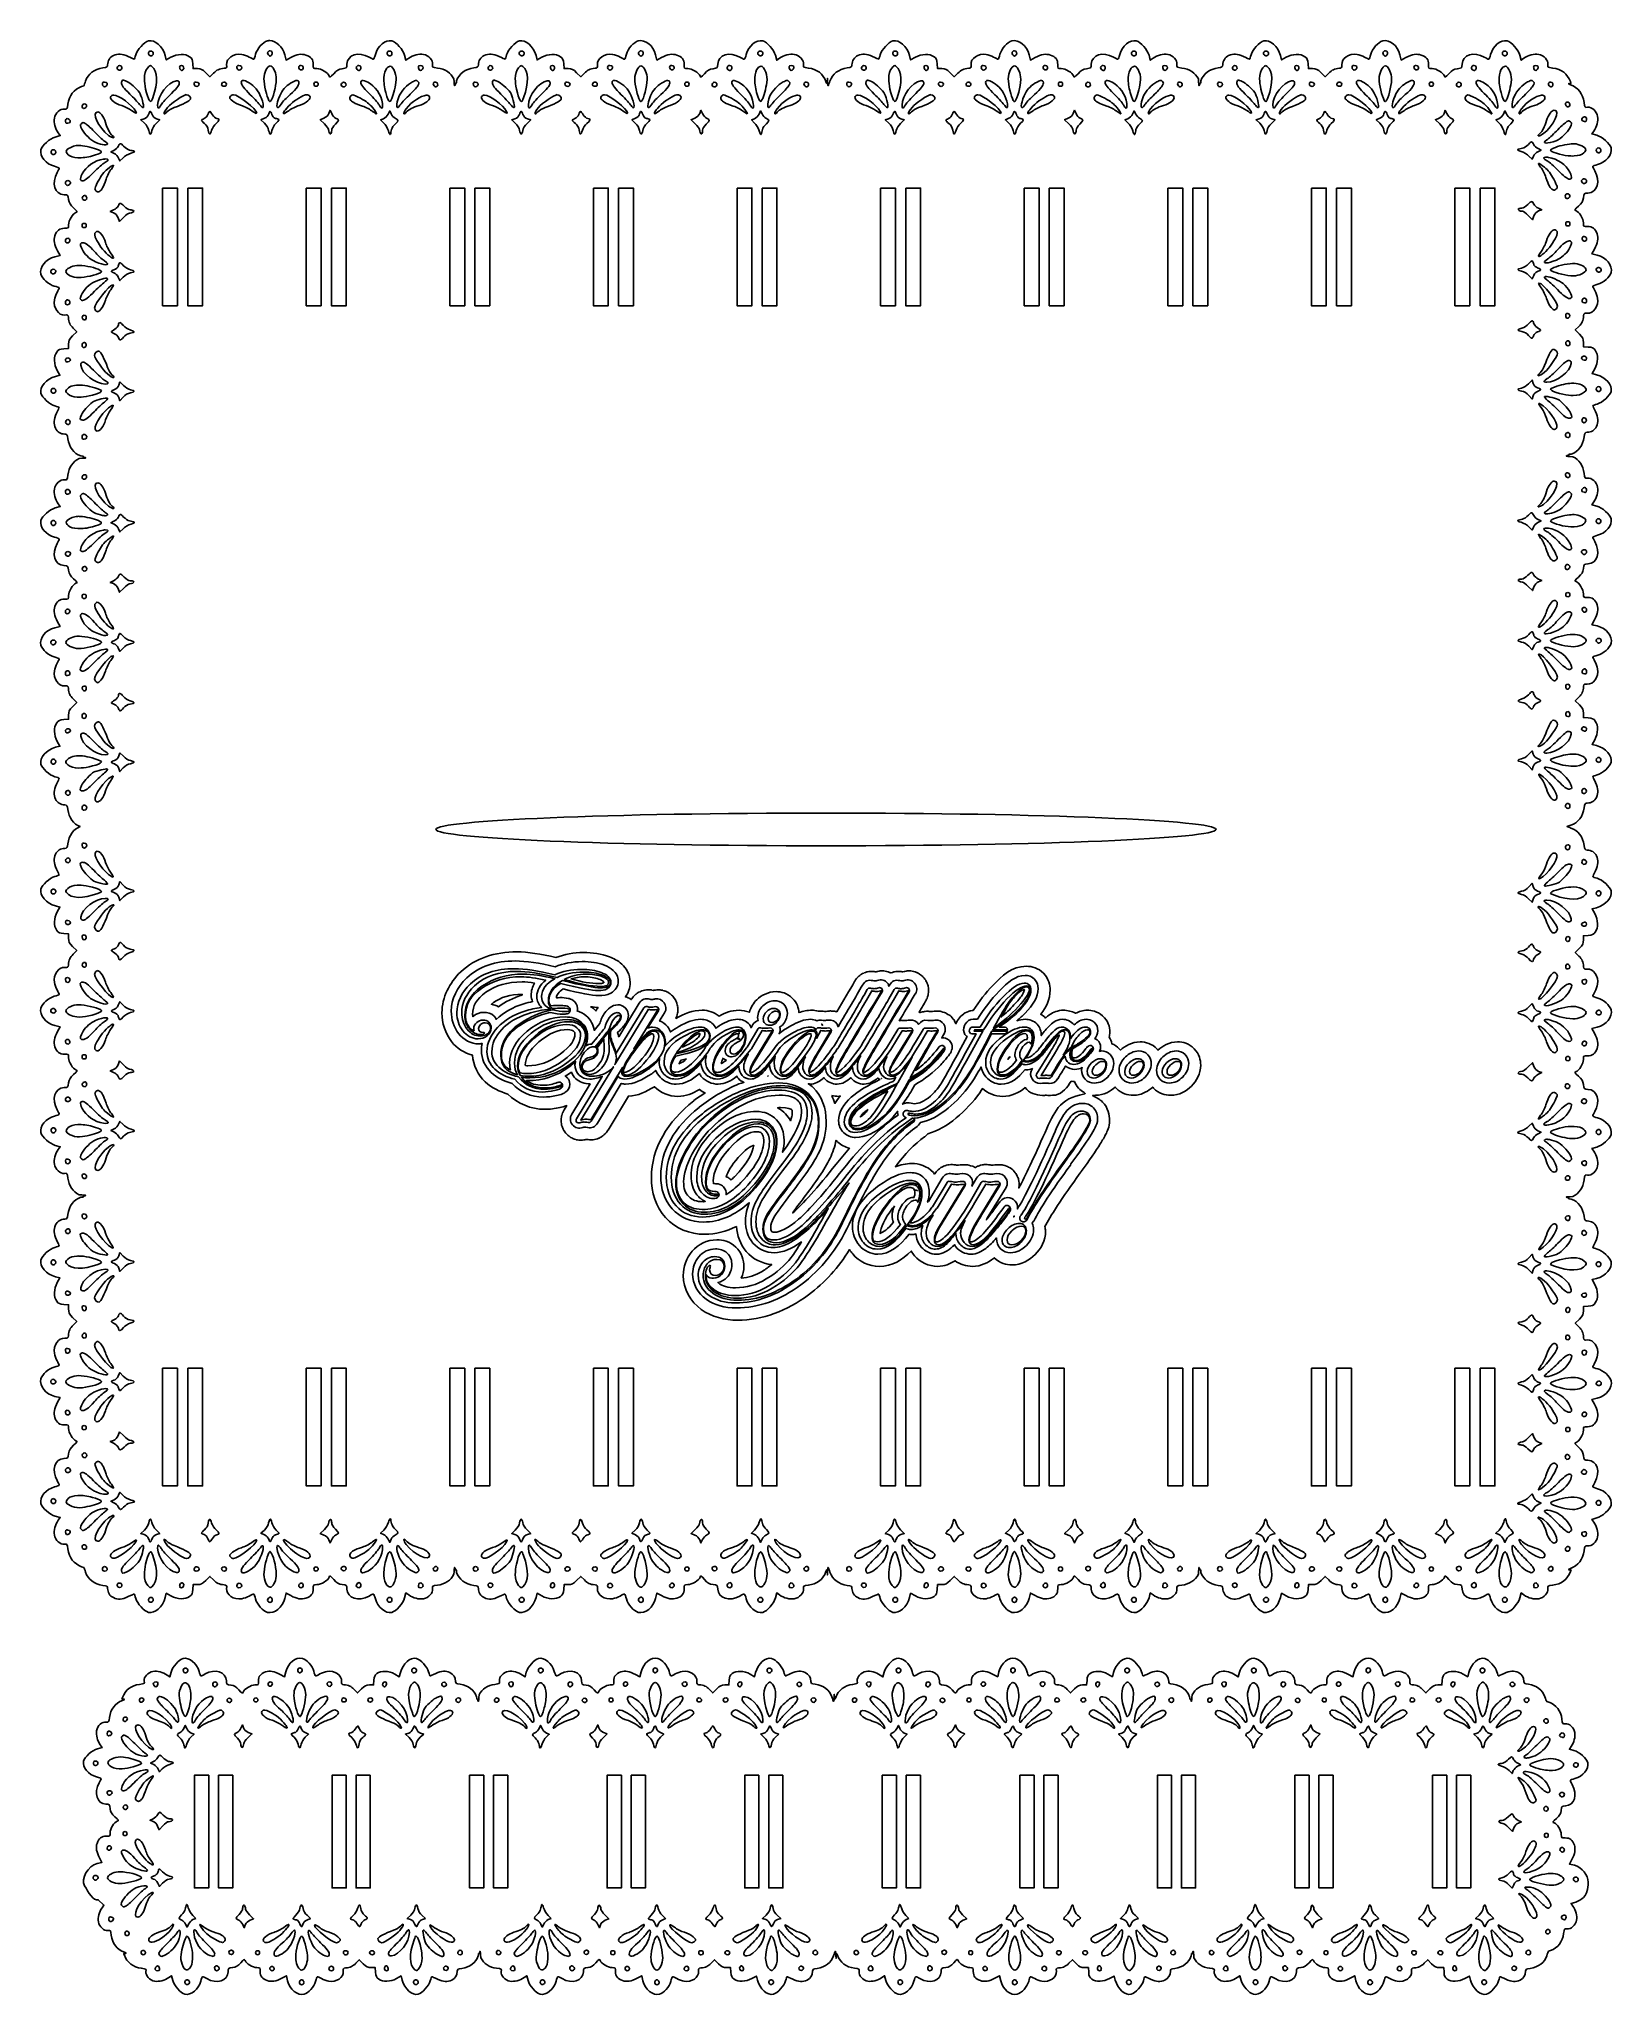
# Model space of a CAD drawing. Header units: centimetres. Extents: x -10 to 10, y -12.4 to 12.4.
import ezdxf

# ---------------------------------------------------------------- set-up
doc = ezdxf.new("R2010")
doc.units = ezdxf.units.CM
doc.header["$MEASUREMENT"] = 0
doc.layers.add('Layer 1', color=7, linetype='Continuous')

msp = doc.modelspace()

# ---------------------------------------------------------------- linework, layer by layer
at = {"layer": 'Layer 1', "color": 16, "lineweight": 25}
for points, knots in [([(-7.03544, 12.36184), (-7.04076, 12.36197), (-7.04588, 12.36155), (-7.05115, 12.36101), (-7.05115, 12.36101), (-7.05677, 12.36043), (-7.06217, 12.35909), (-7.06769, 12.3577), (-7.06769, 12.3577), (-7.1246, 12.34342), (-7.19971, 12.25822), (-7.21734, 12.1882), (-7.21734, 12.1882), (-7.22588, 12.15428), (-7.23663, 12.12619), (-7.24132, 12.12619), (-7.24132, 12.12619), (-7.24601, 12.12619), (-7.27143, 12.13783), (-7.29754, 12.15182), (-7.29754, 12.15182), (-7.32365, 12.16582), (-7.36672, 12.18086), (-7.39262, 12.18572), (-7.39262, 12.18572), (-7.49211, 12.20438), (-7.59175, 12.13579), (-7.58362, 12.05426), (-7.58362, 12.05426), (-7.58019, 12.01989), (-7.58436, 12.0136), (-7.61256, 12.01044), (-7.61256, 12.01044), (-7.68348, 12.0025), (-7.70603, 11.99221), (-7.74981, 11.94843), (-7.74981, 11.94843), (-7.74981, 11.94843), (-7.79529, 11.90295), (-7.79529, 11.90295), (-7.79529, 11.90295), (-7.79529, 11.90295), (-7.84738, 11.95504), (-7.84738, 11.95504), (-7.84738, 11.95504), (-7.89105, 11.99872), (-7.90838, 12.00713), (-7.95321, 12.00713), (-7.95321, 12.00713), (-7.95321, 12.00713), (-8.00695, 12.00713), (-8.00695, 12.00713), (-8.00695, 12.00713), (-8.00695, 12.00713), (-8.01108, 12.06831), (-8.01108, 12.06831), (-8.01108, 12.06831), (-8.01433, 12.11776), (-8.02155, 12.13527), (-8.0516, 12.15761), (-8.0516, 12.15761), (-8.10529, 12.19752), (-8.20871, 12.19489), (-8.28724, 12.151), (-8.28724, 12.151), (-8.28724, 12.151), (-8.34677, 12.1171), (-8.34677, 12.1171), (-8.34677, 12.1171), (-8.34677, 12.1171), (-8.36083, 12.17084), (-8.36083, 12.17084), (-8.36083, 12.17084), (-8.39227, 12.2883), (-8.49266, 12.37753), (-8.57167, 12.3577), (-8.57167, 12.3577), (-8.6259, 12.34409), (-8.71556, 12.24598), (-8.7329, 12.18159), (-8.7329, 12.18159), (-8.74117, 12.15089), (-8.75012, 12.12619), (-8.75274, 12.12619), (-8.75274, 12.12619), (-8.75537, 12.12619), (-8.78835, 12.14037), (-8.82715, 12.15844), (-8.82715, 12.15844), (-8.9089, 12.1965), (-8.95639, 12.20019), (-9.01649, 12.17167), (-9.01649, 12.17167), (-9.06183, 12.15016), (-9.08925, 12.10528), (-9.08925, 12.05426), (-9.08925, 12.05426), (-9.08925, 12.02802), (-9.09763, 12.02324), (-9.14878, 12.01623), (-9.14878, 12.01623), (-9.2568, 12.00142), (-9.33916, 11.93847), (-9.36789, 11.84921), (-9.36789, 11.84921), (-9.37608, 11.82377), (-9.38655, 11.79693), (-9.39104, 11.78968), (-9.39104, 11.78968), (-9.39104, 11.78968), (-9.41833, 11.78058), (-9.41833, 11.78058), (-9.41833, 11.78058), (-9.51697, 11.74447), (-9.57629, 11.66762), (-9.59114, 11.55568), (-9.59114, 11.55568), (-9.59938, 11.49354), (-9.60099, 11.49034), (-9.63496, 11.49532), (-9.63496, 11.49532), (-9.6877, 11.50306), (-9.75026, 11.44589), (-9.76146, 11.37956), (-9.76146, 11.37956), (-9.77118, 11.32205), (-9.75201, 11.24846), (-9.7135, 11.19352), (-9.7135, 11.19352), (-9.7135, 11.19352), (-9.68952, 11.15879), (-9.68952, 11.15879), (-9.68952, 11.15879), (-9.68952, 11.15879), (-9.7507, 11.14143), (-9.7507, 11.14143), (-9.7507, 11.14143), (-9.82208, 11.12144), (-9.91956, 11.03544), (-9.93343, 10.9802), (-9.93343, 10.9802), (-9.95325, 10.90125), (-9.86858, 10.79799), (-9.76145, 10.77101), (-9.76145, 10.77101), (-9.729, 10.76284), (-9.70192, 10.75218), (-9.70192, 10.74621), (-9.70192, 10.74621), (-9.70192, 10.74023), (-9.71357, 10.7148), (-9.72755, 10.69081), (-9.72755, 10.69081), (-9.80317, 10.561), (-9.75679, 10.41457), (-9.63908, 10.41052), (-9.63908, 10.41052), (-9.59104, 10.40886), (-9.58965, 10.40755), (-9.58203, 10.35099), (-9.58203, 10.35099), (-9.57573, 10.30424), (-9.5637, 10.283), (-9.51919, 10.2435), (-9.51919, 10.2435), (-9.47046, 10.20026), (-9.46707, 10.19354), (-9.48942, 10.18645), (-9.48942, 10.18645), (-9.52972, 10.17366), (-9.58285, 10.08509), (-9.58285, 10.03183), (-9.58285, 10.03183), (-9.58285, 9.98566), (-9.58426, 9.98503), (-9.63494, 9.98635), (-9.63494, 9.98635), (-9.69628, 9.98796), (-9.73403, 9.95843), (-9.75566, 9.89292), (-9.75566, 9.89292), (-9.7741, 9.83703), (-9.76405, 9.77826), (-9.72259, 9.70027), (-9.72259, 9.70027), (-9.72259, 9.70027), (-9.69117, 9.64074), (-9.69117, 9.64074), (-9.69117, 9.64074), (-9.69117, 9.64074), (-9.75649, 9.62503), (-9.75649, 9.62503), (-9.75649, 9.62503), (-9.87197, 9.59733), (-9.9556, 9.49341), (-9.93343, 9.4051), (-9.93343, 9.4051), (-9.91915, 9.34819), (-9.83395, 9.27308), (-9.76393, 9.25545), (-9.76393, 9.25545), (-9.73001, 9.24691), (-9.70192, 9.23616), (-9.70192, 9.23147), (-9.70192, 9.23147), (-9.70192, 9.22678), (-9.71356, 9.20136), (-9.72755, 9.17525), (-9.72755, 9.17525), (-9.74154, 9.14914), (-9.75742, 9.10607), (-9.76228, 9.08017), (-9.76228, 9.08017), (-9.78094, 8.98068), (-9.71152, 8.88104), (-9.62999, 8.88917), (-9.62999, 8.88917), (-9.59563, 8.8926), (-9.58932, 8.88843), (-9.58617, 8.86023), (-9.58617, 8.86023), (-9.57823, 8.78931), (-9.56794, 8.76676), (-9.52416, 8.72298), (-9.52416, 8.72298), (-9.52416, 8.72298), (-9.47868, 8.6775), (-9.47868, 8.6775), (-9.47868, 8.6775), (-9.47868, 8.6775), (-9.5316, 8.62541), (-9.5316, 8.62541), (-9.5316, 8.62541), (-9.57528, 8.58174), (-9.58286, 8.56441), (-9.58286, 8.51958), (-9.58286, 8.51958), (-9.58286, 8.51958), (-9.58286, 8.46584), (-9.58286, 8.46584), (-9.58286, 8.46584), (-9.58286, 8.46584), (-9.64487, 8.46171), (-9.64487, 8.46171), (-9.64487, 8.46171), (-9.69431, 8.45847), (-9.711, 8.45125), (-9.73334, 8.4212), (-9.73334, 8.4212), (-9.77325, 8.36751), (-9.77062, 8.26409), (-9.72673, 8.18556), (-9.72673, 8.18556), (-9.72673, 8.18556), (-9.69366, 8.12603), (-9.69366, 8.12603), (-9.69366, 8.12603), (-9.69366, 8.12603), (-9.7474, 8.11197), (-9.7474, 8.11197), (-9.7474, 8.11197), (-9.86486, 8.08053), (-9.95326, 7.98014), (-9.93344, 7.90113), (-9.93344, 7.90113), (-9.91983, 7.8469), (-9.82254, 7.75724), (-9.75815, 7.7399), (-9.75815, 7.7399), (-9.72744, 7.73163), (-9.70193, 7.72268), (-9.70193, 7.72006), (-9.70193, 7.72006), (-9.70193, 7.71743), (-9.71694, 7.68445), (-9.735, 7.64565), (-9.735, 7.64565), (-9.77306, 7.5639), (-9.77593, 7.51642), (-9.7474, 7.45631), (-9.7474, 7.45631), (-9.72589, 7.41097), (-9.68184, 7.38272), (-9.63082, 7.38272), (-9.63082, 7.38272), (-9.60458, 7.38272), (-9.5998, 7.37517), (-9.59279, 7.32402), (-9.59279, 7.32402), (-9.5782, 7.21757), (-9.51627, 7.13641), (-9.42908, 7.10657), (-9.42908, 7.10657), (-9.39538, 7.10496), (-9.38907, 7.10127), (-9.39931, 7.09582), (-9.39931, 7.09582), (-9.38387, 7.09016), (-9.37012, 7.08468), (-9.36541, 7.08176), (-9.36541, 7.08176), (-9.36076, 7.07888), (-9.39901, 7.07653), (-9.45057, 7.07432), (-9.45057, 7.07432), (-9.5299, 7.03414), (-9.57797, 6.96265), (-9.59113, 6.86348), (-9.59113, 6.86348), (-9.59937, 6.80134), (-9.60098, 6.79813), (-9.63495, 6.80312), (-9.63495, 6.80312), (-9.68769, 6.81086), (-9.75025, 6.75369), (-9.76145, 6.68736), (-9.76145, 6.68736), (-9.77117, 6.62985), (-9.752, 6.55625), (-9.71349, 6.50132), (-9.71349, 6.50132), (-9.71349, 6.50132), (-9.68951, 6.46659), (-9.68951, 6.46659), (-9.68951, 6.46659), (-9.68951, 6.46659), (-9.75069, 6.44923), (-9.75069, 6.44923), (-9.75069, 6.44923), (-9.82207, 6.42924), (-9.91955, 6.34324), (-9.93342, 6.288), (-9.93342, 6.288), (-9.95324, 6.20905), (-9.86857, 6.10579), (-9.76144, 6.07881), (-9.76144, 6.07881), (-9.72899, 6.07064), (-9.70191, 6.05916), (-9.70191, 6.05318), (-9.70191, 6.05318), (-9.70191, 6.0472), (-9.71356, 6.0226), (-9.72754, 5.99861), (-9.72754, 5.99861), (-9.80316, 5.8688), (-9.75678, 5.72237), (-9.63907, 5.71832), (-9.63907, 5.71832), (-9.59103, 5.71666), (-9.58964, 5.71535), (-9.58202, 5.65879), (-9.58202, 5.65879), (-9.57572, 5.61204), (-9.56369, 5.5908), (-9.51918, 5.5513), (-9.51918, 5.5513), (-9.47045, 5.50806), (-9.46706, 5.50134), (-9.48941, 5.49425), (-9.48941, 5.49425), (-9.52971, 5.48146), (-9.58284, 5.39289), (-9.58284, 5.33963), (-9.58284, 5.33963), (-9.58284, 5.29346), (-9.58425, 5.29283), (-9.63493, 5.29415), (-9.63493, 5.29415), (-9.69627, 5.29576), (-9.73402, 5.26623), (-9.75565, 5.20072), (-9.75565, 5.20072), (-9.77409, 5.14483), (-9.76404, 5.08605), (-9.72258, 5.00807), (-9.72258, 5.00807), (-9.72258, 5.00807), (-9.69116, 4.94854), (-9.69116, 4.94854), (-9.69116, 4.94854), (-9.69116, 4.94854), (-9.75648, 4.93283), (-9.75648, 4.93283), (-9.75648, 4.93283), (-9.87196, 4.90513), (-9.95559, 4.80121), (-9.93342, 4.7129), (-9.93342, 4.7129), (-9.91914, 4.65599), (-9.83394, 4.58088), (-9.76392, 4.56325), (-9.76392, 4.56325), (-9.73, 4.55471), (-9.70191, 4.54313), (-9.70191, 4.53845), (-9.70191, 4.53845), (-9.70191, 4.53376), (-9.71355, 4.50916), (-9.72754, 4.48305), (-9.72754, 4.48305), (-9.74153, 4.45694), (-9.75741, 4.41387), (-9.76227, 4.38797), (-9.76227, 4.38797), (-9.78093, 4.28848), (-9.71151, 4.18884), (-9.62998, 4.19697), (-9.62998, 4.19697), (-9.59562, 4.2004), (-9.58931, 4.19623), (-9.58616, 4.16803), (-9.58616, 4.16803), (-9.57822, 4.09711), (-9.56793, 4.07456), (-9.52415, 4.03078), (-9.52415, 4.03078), (-9.52415, 4.03078), (-9.47867, 3.9853), (-9.47867, 3.9853), (-9.47867, 3.9853), (-9.47867, 3.9853), (-9.53159, 3.93321), (-9.53159, 3.93321), (-9.53159, 3.93321), (-9.57527, 3.88953), (-9.58285, 3.87221), (-9.58285, 3.82738), (-9.58285, 3.82738), (-9.58285, 3.82738), (-9.58285, 3.77364), (-9.58285, 3.77364), (-9.58285, 3.77364), (-9.58285, 3.77364), (-9.64486, 3.76951), (-9.64486, 3.76951), (-9.64486, 3.76951), (-9.6943, 3.76627), (-9.71099, 3.75905), (-9.73333, 3.729), (-9.73333, 3.729), (-9.77324, 3.67531), (-9.77061, 3.57189), (-9.72672, 3.49336), (-9.72672, 3.49336), (-9.72672, 3.49336), (-9.69365, 3.43383), (-9.69365, 3.43383), (-9.69365, 3.43383), (-9.69365, 3.43383), (-9.74739, 3.41977), (-9.74739, 3.41977), (-9.74739, 3.41977), (-9.86485, 3.38833), (-9.95325, 3.28711), (-9.93343, 3.2081), (-9.93343, 3.2081), (-9.91982, 3.15387), (-9.82253, 3.06504), (-9.75814, 3.0477), (-9.75814, 3.0477), (-9.72743, 3.03943), (-9.70192, 3.03048), (-9.70192, 3.02786), (-9.70192, 3.02786), (-9.70192, 3.02523), (-9.71693, 2.99142), (-9.73499, 2.95262), (-9.73499, 2.95262), (-9.77305, 2.87087), (-9.77592, 2.82421), (-9.74739, 2.7641), (-9.74739, 2.7641), (-9.72588, 2.71876), (-9.68183, 2.69134), (-9.63081, 2.69134), (-9.63081, 2.69134), (-9.60457, 2.69134), (-9.59979, 2.68296), (-9.59278, 2.63181), (-9.59278, 2.63181), (-9.57862, 2.52853), (-9.51967, 2.44799), (-9.43651, 2.41601), (-9.43651, 2.41601), (-9.51967, 2.38403), (-9.57862, 2.30349), (-9.59278, 2.20021), (-9.59278, 2.20021), (-9.59979, 2.14906), (-9.60458, 2.14068), (-9.63081, 2.14068), (-9.63081, 2.14068), (-9.68183, 2.14068), (-9.72588, 2.11326), (-9.74739, 2.06792), (-9.74739, 2.06792), (-9.77591, 2.00781), (-9.77304, 1.96115), (-9.73499, 1.8794), (-9.73499, 1.8794), (-9.71693, 1.84059), (-9.70192, 1.80679), (-9.70192, 1.80416), (-9.70192, 1.80416), (-9.70192, 1.80153), (-9.72744, 1.79258), (-9.75814, 1.78432), (-9.75814, 1.78432), (-9.82253, 1.76698), (-9.91982, 1.67814), (-9.93343, 1.62392), (-9.93343, 1.62392), (-9.95326, 1.54491), (-9.86486, 1.44369), (-9.74739, 1.41225), (-9.74739, 1.41225), (-9.74739, 1.41225), (-9.69365, 1.39819), (-9.69365, 1.39819), (-9.69365, 1.39819), (-9.69365, 1.39819), (-9.72672, 1.33866), (-9.72672, 1.33866), (-9.72672, 1.33866), (-9.77061, 1.26012), (-9.77325, 1.15671), (-9.73333, 1.10302), (-9.73333, 1.10302), (-9.71099, 1.07297), (-9.6943, 1.06575), (-9.64486, 1.06251), (-9.64486, 1.06251), (-9.64486, 1.06251), (-9.58285, 1.05838), (-9.58285, 1.05838), (-9.58285, 1.05838), (-9.58285, 1.05838), (-9.58285, 1.00464), (-9.58285, 1.00464), (-9.58285, 1.00464), (-9.58285, 0.95981), (-9.57526, 0.94248), (-9.53159, 0.89881), (-9.53159, 0.89881), (-9.53159, 0.89881), (-9.47867, 0.84672), (-9.47867, 0.84672), (-9.47867, 0.84672), (-9.47867, 0.84672), (-9.52415, 0.80124), (-9.52415, 0.80124), (-9.52415, 0.80124), (-9.56793, 0.75746), (-9.57822, 0.73491), (-9.58616, 0.66399), (-9.58616, 0.66399), (-9.58932, 0.63579), (-9.59562, 0.63162), (-9.62998, 0.63505), (-9.62998, 0.63505), (-9.71151, 0.64319), (-9.78094, 0.54354), (-9.76227, 0.44405), (-9.76227, 0.44405), (-9.75741, 0.41815), (-9.74154, 0.37508), (-9.72754, 0.34897), (-9.72754, 0.34897), (-9.71355, 0.32286), (-9.70191, 0.29826), (-9.70191, 0.29357), (-9.70191, 0.29357), (-9.70191, 0.28888), (-9.73, 0.27731), (-9.76392, 0.26877), (-9.76392, 0.26877), (-9.83394, 0.25114), (-9.91913, 0.17603), (-9.93342, 0.11912), (-9.93342, 0.11912), (-9.95559, 0.0308), (-9.87196, -0.07311), (-9.75648, -0.10081), (-9.75648, -0.10081), (-9.75648, -0.10081), (-9.69116, -0.11652), (-9.69116, -0.11652), (-9.69116, -0.11652), (-9.69116, -0.11652), (-9.72258, -0.17605), (-9.72258, -0.17605), (-9.72258, -0.17605), (-9.76404, -0.25403), (-9.7741, -0.31281), (-9.75565, -0.3687), (-9.75565, -0.3687), (-9.73403, -0.43422), (-9.69627, -0.46374), (-9.63493, -0.46213), (-9.63493, -0.46213), (-9.58425, -0.4608), (-9.58284, -0.46144), (-9.58284, -0.50761), (-9.58284, -0.50761), (-9.58284, -0.56087), (-9.52971, -0.64944), (-9.48941, -0.66223), (-9.48941, -0.66223), (-9.46706, -0.66932), (-9.47045, -0.67604), (-9.51918, -0.71928), (-9.51918, -0.71928), (-9.56369, -0.75877), (-9.57572, -0.78002), (-9.58202, -0.82677), (-9.58202, -0.82677), (-9.58964, -0.88333), (-9.59103, -0.88465), (-9.63907, -0.8863), (-9.63907, -0.8863), (-9.75678, -0.89036), (-9.80316, -1.03678), (-9.72754, -1.16659), (-9.72754, -1.16659), (-9.71356, -1.19058), (-9.70191, -1.21518), (-9.70191, -1.22116), (-9.70191, -1.22116), (-9.70191, -1.22714), (-9.72899, -1.23862), (-9.76144, -1.24679), (-9.76144, -1.24679), (-9.86857, -1.27377), (-9.95324, -1.37702), (-9.93342, -1.45598), (-9.93342, -1.45598), (-9.91956, -1.51122), (-9.82207, -1.59722), (-9.75069, -1.61721), (-9.75069, -1.61721), (-9.75069, -1.61721), (-9.68951, -1.63457), (-9.68951, -1.63457), (-9.68951, -1.63457), (-9.68951, -1.63457), (-9.71349, -1.6693), (-9.71349, -1.6693), (-9.71349, -1.6693), (-9.752, -1.72423), (-9.77116, -1.79782), (-9.76145, -1.85534), (-9.76145, -1.85534), (-9.75025, -1.92166), (-9.68769, -1.97884), (-9.63495, -1.9711), (-9.63495, -1.9711), (-9.60098, -1.96611), (-9.59937, -1.96932), (-9.59113, -2.03146), (-9.59113, -2.03146), (-9.57797, -2.13063), (-9.5299, -2.20212), (-9.45057, -2.2423), (-9.45057, -2.2423), (-9.39901, -2.24451), (-9.36076, -2.24686), (-9.36541, -2.24974), (-9.36541, -2.24974), (-9.37012, -2.25265), (-9.38387, -2.25813), (-9.39931, -2.2638), (-9.39931, -2.2638), (-9.38907, -2.26925), (-9.39537, -2.27294), (-9.42908, -2.27455), (-9.42908, -2.27455), (-9.51627, -2.30439), (-9.5782, -2.38556), (-9.59279, -2.492), (-9.59279, -2.492), (-9.5998, -2.54315), (-9.60459, -2.5507), (-9.63082, -2.5507), (-9.63082, -2.5507), (-9.68184, -2.5507), (-9.72589, -2.57895), (-9.7474, -2.62429), (-9.7474, -2.62429), (-9.77592, -2.6844), (-9.77305, -2.73189), (-9.735, -2.81363), (-9.735, -2.81363), (-9.71694, -2.85243), (-9.70193, -2.88542), (-9.70193, -2.88804), (-9.70193, -2.88804), (-9.70193, -2.89067), (-9.72745, -2.89962), (-9.75815, -2.90788), (-9.75815, -2.90788), (-9.82254, -2.92522), (-9.91983, -3.01488), (-9.93344, -3.06911), (-9.93344, -3.06911), (-9.95327, -3.14812), (-9.86487, -3.24851), (-9.7474, -3.27995), (-9.7474, -3.27995), (-9.7474, -3.27995), (-9.69366, -3.29401), (-9.69366, -3.29401), (-9.69366, -3.29401), (-9.69366, -3.29401), (-9.72673, -3.35354), (-9.72673, -3.35354), (-9.72673, -3.35354), (-9.77062, -3.43208), (-9.77326, -3.53549), (-9.73334, -3.58918), (-9.73334, -3.58918), (-9.711, -3.61923), (-9.69431, -3.62645), (-9.64487, -3.62969), (-9.64487, -3.62969), (-9.64487, -3.62969), (-9.58286, -3.63382), (-9.58286, -3.63382), (-9.58286, -3.63382), (-9.58286, -3.63382), (-9.58286, -3.68756), (-9.58286, -3.68756), (-9.58286, -3.68756), (-9.58286, -3.73239), (-9.57527, -3.74972), (-9.5316, -3.79339), (-9.5316, -3.79339), (-9.5316, -3.79339), (-9.47868, -3.84548), (-9.47868, -3.84548), (-9.47868, -3.84548), (-9.47868, -3.84548), (-9.52416, -3.89096), (-9.52416, -3.89096), (-9.52416, -3.89096), (-9.56794, -3.93474), (-9.57823, -3.95729), (-9.58617, -4.02821), (-9.58617, -4.02821), (-9.58933, -4.05641), (-9.59563, -4.06058), (-9.62999, -4.05715), (-9.62999, -4.05715), (-9.71152, -4.04901), (-9.78095, -4.14866), (-9.76228, -4.24815), (-9.76228, -4.24815), (-9.75742, -4.27405), (-9.74155, -4.31712), (-9.72755, -4.34323), (-9.72755, -4.34323), (-9.71356, -4.36934), (-9.70192, -4.39476), (-9.70192, -4.39945), (-9.70192, -4.39945), (-9.70192, -4.40413), (-9.73001, -4.41488), (-9.76393, -4.42343), (-9.76393, -4.42343), (-9.83395, -4.44106), (-9.91914, -4.51617), (-9.93343, -4.57308), (-9.93343, -4.57308), (-9.9556, -4.6614), (-9.87197, -4.76531), (-9.75649, -4.79301), (-9.75649, -4.79301), (-9.75649, -4.79301), (-9.69117, -4.80872), (-9.69117, -4.80872), (-9.69117, -4.80872), (-9.69117, -4.80872), (-9.72259, -4.86825), (-9.72259, -4.86825), (-9.72259, -4.86825), (-9.76405, -4.94623), (-9.77411, -5.00501), (-9.75566, -5.0609), (-9.75566, -5.0609), (-9.73404, -5.12641), (-9.69628, -5.15594), (-9.63494, -5.15433), (-9.63494, -5.15433), (-9.58426, -5.153), (-9.58285, -5.15364), (-9.58285, -5.19981), (-9.58285, -5.19981), (-9.58285, -5.25307), (-9.52972, -5.34164), (-9.48942, -5.35443), (-9.48942, -5.35443), (-9.46707, -5.36152), (-9.47046, -5.36824), (-9.51919, -5.41148), (-9.51919, -5.41148), (-9.5637, -5.45097), (-9.57573, -5.47221), (-9.58203, -5.51897), (-9.58203, -5.51897), (-9.58965, -5.57553), (-9.59104, -5.57685), (-9.63908, -5.5785), (-9.63908, -5.5785), (-9.75679, -5.58256), (-9.80317, -5.72899), (-9.72755, -5.85879), (-9.72755, -5.85879), (-9.71357, -5.88278), (-9.70192, -5.90821), (-9.70192, -5.91419), (-9.70192, -5.91419), (-9.70192, -5.92017), (-9.729, -5.93082), (-9.76145, -5.93899), (-9.76145, -5.93899), (-9.86858, -5.96597), (-9.95325, -6.06922), (-9.93343, -6.14818), (-9.93343, -6.14818), (-9.91957, -6.20342), (-9.82208, -6.28942), (-9.7507, -6.30941), (-9.7507, -6.30941), (-9.7507, -6.30941), (-9.68952, -6.32677), (-9.68952, -6.32677), (-9.68952, -6.32677), (-9.68952, -6.32677), (-9.7135, -6.3615), (-9.7135, -6.3615), (-9.7135, -6.3615), (-9.75201, -6.41643), (-9.77117, -6.49002), (-9.76146, -6.54754), (-9.76146, -6.54754), (-9.75026, -6.61386), (-9.6877, -6.67103), (-9.63496, -6.6633), (-9.63496, -6.6633), (-9.60099, -6.65831), (-9.59938, -6.66153), (-9.59114, -6.72366), (-9.59114, -6.72366), (-9.57629, -6.8356), (-9.51697, -6.91245), (-9.41833, -6.94856), (-9.41833, -6.94856), (-9.41833, -6.94856), (-9.39104, -6.95766), (-9.39104, -6.95766), (-9.39104, -6.95766), (-9.38655, -6.96491), (-9.37608, -6.99175), (-9.36789, -7.01719), (-9.36789, -7.01719), (-9.33916, -7.10644), (-9.2568, -7.1694), (-9.14878, -7.18421), (-9.14878, -7.18421), (-9.09762, -7.19122), (-9.08925, -7.19601), (-9.08925, -7.22224), (-9.08925, -7.22224), (-9.08925, -7.27326), (-9.06183, -7.31813), (-9.01649, -7.33965), (-9.01649, -7.33965), (-8.95638, -7.36817), (-8.90889, -7.36448), (-8.82715, -7.32642), (-8.82715, -7.32642), (-8.78835, -7.30836), (-8.75536, -7.29417), (-8.75274, -7.29417), (-8.75274, -7.29417), (-8.75011, -7.29417), (-8.74116, -7.31886), (-8.7329, -7.34957), (-8.7329, -7.34957), (-8.71556, -7.41396), (-8.6259, -7.51207), (-8.57167, -7.52568), (-8.57167, -7.52568), (-8.49266, -7.54551), (-8.39227, -7.45628), (-8.36083, -7.33882), (-8.36083, -7.33882), (-8.36083, -7.33882), (-8.34677, -7.28508), (-8.34677, -7.28508), (-8.34677, -7.28508), (-8.34677, -7.28508), (-8.28724, -7.31898), (-8.28724, -7.31898), (-8.28724, -7.31898), (-8.2087, -7.36288), (-8.10529, -7.36551), (-8.0516, -7.32559), (-8.0516, -7.32559), (-8.02155, -7.30325), (-8.01433, -7.28573), (-8.01109, -7.23629), (-8.01109, -7.23629), (-8.01109, -7.23629), (-8.00696, -7.17511), (-8.00696, -7.17511), (-8.00696, -7.17511), (-8.00696, -7.17511), (-7.95322, -7.17511), (-7.95322, -7.17511), (-7.95322, -7.17511), (-7.90838, -7.17511), (-7.89106, -7.1667), (-7.84739, -7.12302), (-7.84739, -7.12302), (-7.84739, -7.12302), (-7.7953, -7.07093), (-7.7953, -7.07093), (-7.7953, -7.07093), (-7.7953, -7.07093), (-7.74982, -7.11641), (-7.74982, -7.11641), (-7.74982, -7.11641), (-7.70604, -7.16019), (-7.68349, -7.17048), (-7.61257, -7.17842), (-7.61257, -7.17842), (-7.58437, -7.18158), (-7.5802, -7.18788), (-7.58363, -7.22224), (-7.58363, -7.22224), (-7.59177, -7.30377), (-7.49212, -7.37237), (-7.39263, -7.3537), (-7.39263, -7.3537), (-7.36673, -7.34884), (-7.32366, -7.33379), (-7.29755, -7.3198), (-7.29755, -7.3198), (-7.27144, -7.30581), (-7.24601, -7.29417), (-7.24133, -7.29417), (-7.24133, -7.29417), (-7.23664, -7.29417), (-7.2259, -7.32226), (-7.21735, -7.35618), (-7.21735, -7.35618), (-7.19972, -7.4262), (-7.12461, -7.51139), (-7.0677, -7.52568), (-7.0677, -7.52568), (-6.97939, -7.54784), (-6.87547, -7.46421), (-6.84777, -7.34874), (-6.84777, -7.34874), (-6.84777, -7.34874), (-6.83206, -7.28259), (-6.83206, -7.28259), (-6.83206, -7.28259), (-6.83206, -7.28259), (-6.77253, -7.31401), (-6.77253, -7.31401), (-6.77253, -7.31401), (-6.69455, -7.35548), (-6.63577, -7.36553), (-6.57988, -7.34708), (-6.57988, -7.34708), (-6.51436, -7.32546), (-6.48484, -7.28852), (-6.48645, -7.22719), (-6.48645, -7.22719), (-6.48778, -7.17651), (-6.48714, -7.1751), (-6.44097, -7.1751), (-6.44097, -7.1751), (-6.38771, -7.1751), (-6.29914, -7.12197), (-6.28635, -7.08167), (-6.28635, -7.08167), (-6.27926, -7.05932), (-6.27172, -7.06188), (-6.22847, -7.11061), (-6.22847, -7.11061), (-6.18898, -7.15511), (-6.16856, -7.16715), (-6.12181, -7.17345), (-6.12181, -7.17345), (-6.06525, -7.18106), (-6.06393, -7.18246), (-6.06228, -7.2305), (-6.06228, -7.2305), (-6.05823, -7.3482), (-5.91179, -7.39542), (-5.78199, -7.3198), (-5.78199, -7.3198), (-5.758, -7.30582), (-5.73257, -7.29417), (-5.72659, -7.29417), (-5.72659, -7.29417), (-5.72061, -7.29417), (-5.70996, -7.32042), (-5.70179, -7.35287), (-5.70179, -7.35287), (-5.67482, -7.46), (-5.57156, -7.54549), (-5.4926, -7.52568), (-5.4926, -7.52568), (-5.43736, -7.51181), (-5.35135, -7.41433), (-5.33137, -7.34295), (-5.33137, -7.34295), (-5.33137, -7.34295), (-5.31401, -7.28094), (-5.31401, -7.28094), (-5.31401, -7.28094), (-5.31401, -7.28094), (-5.27928, -7.30574), (-5.27928, -7.30574), (-5.27928, -7.30574), (-5.22435, -7.34425), (-5.15076, -7.36341), (-5.09324, -7.3537), (-5.09324, -7.3537), (-5.02692, -7.34249), (-4.96975, -7.27994), (-4.97748, -7.2272), (-4.97748, -7.2272), (-4.98247, -7.19323), (-4.97926, -7.19079), (-4.91712, -7.18255), (-4.91712, -7.18255), (-4.81853, -7.16947), (-4.74742, -7.12214), (-4.70711, -7.04364), (-4.70711, -7.04364), (-4.70489, -6.99137), (-4.70174, -6.95296), (-4.69884, -6.95765), (-4.69884, -6.95765), (-4.6959, -6.9624), (-4.69051, -6.97591), (-4.68478, -6.99155), (-4.68478, -6.99155), (-4.67929, -6.98107), (-4.67566, -6.98718), (-4.67403, -7.02049), (-4.67403, -7.02049), (-4.64435, -7.10799), (-4.56326, -7.16957), (-4.45658, -7.1842), (-4.45658, -7.1842), (-4.40543, -7.19121), (-4.39788, -7.196), (-4.39788, -7.22223), (-4.39788, -7.22223), (-4.39788, -7.27325), (-4.36963, -7.31812), (-4.32429, -7.33964), (-4.32429, -7.33964), (-4.26418, -7.36816), (-4.21669, -7.36447), (-4.13495, -7.32641), (-4.13495, -7.32641), (-4.09615, -7.30835), (-4.06316, -7.29416), (-4.06054, -7.29416), (-4.06054, -7.29416), (-4.05791, -7.29416), (-4.04896, -7.31885), (-4.0407, -7.34956), (-4.0407, -7.34956), (-4.02336, -7.41395), (-3.9337, -7.51206), (-3.87947, -7.52567), (-3.87947, -7.52567), (-3.80046, -7.5455), (-3.70007, -7.45627), (-3.66863, -7.33881), (-3.66863, -7.33881), (-3.66863, -7.33881), (-3.65457, -7.28507), (-3.65457, -7.28507), (-3.65457, -7.28507), (-3.65457, -7.28507), (-3.59504, -7.31897), (-3.59504, -7.31897), (-3.59504, -7.31897), (-3.5165, -7.36287), (-3.41309, -7.3655), (-3.3594, -7.32558), (-3.3594, -7.32558), (-3.32935, -7.30324), (-3.32213, -7.28572), (-3.31889, -7.23628), (-3.31889, -7.23628), (-3.31889, -7.23628), (-3.31393, -7.1751), (-3.31393, -7.1751), (-3.31393, -7.1751), (-3.31393, -7.1751), (-3.26101, -7.1751), (-3.26101, -7.1751), (-3.26101, -7.1751), (-3.21618, -7.1751), (-3.19885, -7.16669), (-3.15518, -7.12301), (-3.15518, -7.12301), (-3.15518, -7.12301), (-3.10309, -7.07092), (-3.10309, -7.07092), (-3.10309, -7.07092), (-3.10309, -7.07092), (-3.05761, -7.1164), (-3.05761, -7.1164), (-3.05761, -7.1164), (-3.01383, -7.16018), (-2.99128, -7.17047), (-2.92036, -7.17841), (-2.92036, -7.17841), (-2.89216, -7.18157), (-2.88799, -7.18787), (-2.89142, -7.22223), (-2.89142, -7.22223), (-2.89956, -7.30376), (-2.79908, -7.37236), (-2.6996, -7.35369), (-2.6996, -7.35369), (-2.6737, -7.34883), (-2.63145, -7.33378), (-2.60534, -7.31979), (-2.60534, -7.31979), (-2.57923, -7.3058), (-2.5538, -7.29416), (-2.54912, -7.29416), (-2.54912, -7.29416), (-2.54444, -7.29416), (-2.53368, -7.32225), (-2.52514, -7.35617), (-2.52514, -7.35617), (-2.50751, -7.42619), (-2.43157, -7.51138), (-2.37466, -7.52567), (-2.37466, -7.52567), (-2.28635, -7.54783), (-2.18326, -7.4642), (-2.15555, -7.34873), (-2.15555, -7.34873), (-2.15555, -7.34873), (-2.13984, -7.28258), (-2.13984, -7.28258), (-2.13984, -7.28258), (-2.13984, -7.28258), (-2.08031, -7.314), (-2.08031, -7.314), (-2.08031, -7.314), (-2.00233, -7.35547), (-1.94355, -7.36552), (-1.88766, -7.34707), (-1.88766, -7.34707), (-1.82215, -7.32545), (-1.79262, -7.28851), (-1.79423, -7.22718), (-1.79423, -7.22718), (-1.79556, -7.1765), (-1.79493, -7.17509), (-1.74875, -7.17509), (-1.74875, -7.17509), (-1.69549, -7.17509), (-1.60692, -7.12196), (-1.59413, -7.08166), (-1.59413, -7.08166), (-1.58704, -7.05931), (-1.58032, -7.06187), (-1.53708, -7.1106), (-1.53708, -7.1106), (-1.49759, -7.1551), (-1.47634, -7.16714), (-1.42959, -7.17344), (-1.42959, -7.17344), (-1.37303, -7.18105), (-1.37172, -7.18245), (-1.37006, -7.23049), (-1.37006, -7.23049), (-1.36601, -7.34819), (-1.21957, -7.39541), (-1.08977, -7.31979), (-1.08977, -7.31979), (-1.06578, -7.30581), (-1.04035, -7.29416), (-1.03437, -7.29416), (-1.03437, -7.29416), (-1.02839, -7.29416), (-1.01774, -7.32041), (-1.00957, -7.35286), (-1.00957, -7.35286), (-0.98259, -7.45999), (-0.87933, -7.54548), (-0.80038, -7.52567), (-0.80038, -7.52567), (-0.74514, -7.5118), (-0.65914, -7.41432), (-0.63915, -7.34294), (-0.63915, -7.34294), (-0.63915, -7.34294), (-0.62261, -7.28093), (-0.62261, -7.28093), (-0.62261, -7.28093), (-0.62261, -7.28093), (-0.58788, -7.30573), (-0.58788, -7.30573), (-0.58788, -7.30573), (-0.53295, -7.34424), (-0.45853, -7.3634), (-0.40102, -7.35369), (-0.40102, -7.35369), (-0.3347, -7.34248), (-0.27752, -7.27993), (-0.28526, -7.22719), (-0.28526, -7.22719), (-0.29025, -7.19322), (-0.28704, -7.19078), (-0.2249, -7.18254), (-0.2249, -7.18254), (-0.11296, -7.16769), (-0.03611, -7.1092), (0, -7.01056), (0, -7.01056), (0.01279, -6.97562), (0.01646, -6.97256), (0.01819, -7.05273), (0.01819, -7.05273), (0.02051, -6.99637), (0.02425, -6.95274), (0.02729, -6.95765), (0.02729, -6.95765), (0.03178, -6.9649), (0.04225, -6.99174), (0.05044, -7.01718), (0.05044, -7.01718), (0.07916, -7.10643), (0.16153, -7.16939), (0.26955, -7.1842), (0.26955, -7.1842), (0.3207, -7.19121), (0.32825, -7.196), (0.32825, -7.22223), (0.32825, -7.22223), (0.32825, -7.27325), (0.3565, -7.31812), (0.40184, -7.33964), (0.40184, -7.33964), (0.46195, -7.36816), (0.50861, -7.36447), (0.59036, -7.32641), (0.59036, -7.32641), (0.62916, -7.30835), (0.66297, -7.29416), (0.6656, -7.29416), (0.6656, -7.29416), (0.66823, -7.29416), (0.67718, -7.31885), (0.68544, -7.34956), (0.68544, -7.34956), (0.70278, -7.41395), (0.79244, -7.51206), (0.84667, -7.52567), (0.84667, -7.52567), (0.92568, -7.5455), (1.02607, -7.45627), (1.05751, -7.33881), (1.05751, -7.33881), (1.05751, -7.33881), (1.07074, -7.28507), (1.07074, -7.28507), (1.07074, -7.28507), (1.07074, -7.28507), (1.1311, -7.31897), (1.1311, -7.31897), (1.1311, -7.31897), (1.20964, -7.36287), (1.31305, -7.3655), (1.36674, -7.32558), (1.36674, -7.32558), (1.39679, -7.30324), (1.40401, -7.28572), (1.40725, -7.23628), (1.40725, -7.23628), (1.40725, -7.23628), (1.41138, -7.1751), (1.41138, -7.1751), (1.41138, -7.1751), (1.41138, -7.1751), (1.46512, -7.1751), (1.46512, -7.1751), (1.46512, -7.1751), (1.50996, -7.1751), (1.52728, -7.16669), (1.57095, -7.12301), (1.57095, -7.12301), (1.57095, -7.12301), (1.62304, -7.07092), (1.62304, -7.07092), (1.62304, -7.07092), (1.62304, -7.07092), (1.66852, -7.1164), (1.66852, -7.1164), (1.66852, -7.1164), (1.7123, -7.16018), (1.73485, -7.17047), (1.80577, -7.17841), (1.80577, -7.17841), (1.83397, -7.18157), (1.83814, -7.18787), (1.83471, -7.22223), (1.83471, -7.22223), (1.82657, -7.30376), (1.92622, -7.37236), (2.02571, -7.35369), (2.02571, -7.35369), (2.05161, -7.34883), (2.09468, -7.33378), (2.12079, -7.31979), (2.12079, -7.31979), (2.1469, -7.3058), (2.17233, -7.29416), (2.17701, -7.29416), (2.17701, -7.29416), (2.1817, -7.29416), (2.19245, -7.32225), (2.20099, -7.35617), (2.20099, -7.35617), (2.21862, -7.42619), (2.29373, -7.51138), (2.35064, -7.52567), (2.35064, -7.52567), (2.43895, -7.54783), (2.54204, -7.4642), (2.56975, -7.34873), (2.56975, -7.34873), (2.56975, -7.34873), (2.58629, -7.28258), (2.58629, -7.28258), (2.58629, -7.28258), (2.58629, -7.28258), (2.64582, -7.314), (2.64582, -7.314), (2.64582, -7.314), (2.7238, -7.35547), (2.78258, -7.36552), (2.83847, -7.34707), (2.83847, -7.34707), (2.90398, -7.32545), (2.93351, -7.28851), (2.9319, -7.22718), (2.9319, -7.22718), (2.93057, -7.1765), (2.93121, -7.17509), (2.97738, -7.17509), (2.97738, -7.17509), (3.03064, -7.17509), (3.11921, -7.12196), (3.132, -7.08166), (3.132, -7.08166), (3.13909, -7.05931), (3.14581, -7.06187), (3.18905, -7.1106), (3.18905, -7.1106), (3.22855, -7.1551), (3.24979, -7.16714), (3.29654, -7.17344), (3.29654, -7.17344), (3.3531, -7.18105), (3.35441, -7.18245), (3.35607, -7.23049), (3.35607, -7.23049), (3.36012, -7.34819), (3.50656, -7.39541), (3.63636, -7.31979), (3.63636, -7.31979), (3.66035, -7.30581), (3.68495, -7.29416), (3.69093, -7.29416), (3.69093, -7.29416), (3.69691, -7.29416), (3.70839, -7.32041), (3.71656, -7.35286), (3.71656, -7.35286), (3.74353, -7.45999), (3.84679, -7.54548), (3.92575, -7.52567), (3.92575, -7.52567), (3.98099, -7.5118), (4.067, -7.41432), (4.08698, -7.34294), (4.08698, -7.34294), (4.08698, -7.34294), (4.10352, -7.28093), (4.10352, -7.28093), (4.10352, -7.28093), (4.10352, -7.28093), (4.13825, -7.30573), (4.13825, -7.30573), (4.13825, -7.30573), (4.19318, -7.34424), (4.2676, -7.3634), (4.32511, -7.35369), (4.32511, -7.35369), (4.39144, -7.34248), (4.44861, -7.27993), (4.44087, -7.22719), (4.44087, -7.22719), (4.43588, -7.19322), (4.43909, -7.19078), (4.50123, -7.18254), (4.50123, -7.18254), (4.59982, -7.16946), (4.67093, -7.12213), (4.71124, -7.04363), (4.71124, -7.04363), (4.71346, -6.99136), (4.71661, -6.95295), (4.71951, -6.95764), (4.71951, -6.95764), (4.72245, -6.96239), (4.72702, -6.9759), (4.73274, -6.99154), (4.73274, -6.99154), (4.73823, -6.98106), (4.74186, -6.98717), (4.74349, -7.02048), (4.74349, -7.02048), (4.77317, -7.10798), (4.85426, -7.16956), (4.96094, -7.18419), (4.96094, -7.18419), (5.0121, -7.1912), (5.02047, -7.19599), (5.02047, -7.22222), (5.02047, -7.22222), (5.02047, -7.27324), (5.04872, -7.31811), (5.09406, -7.33963), (5.09406, -7.33963), (5.15417, -7.36815), (5.20083, -7.36446), (5.28258, -7.3264), (5.28258, -7.3264), (5.32138, -7.30834), (5.35519, -7.29415), (5.35782, -7.29415), (5.35782, -7.29415), (5.36045, -7.29415), (5.3694, -7.31884), (5.37766, -7.34955), (5.37766, -7.34955), (5.395, -7.41394), (5.48466, -7.51205), (5.53889, -7.52566), (5.53889, -7.52566), (5.6179, -7.54549), (5.71829, -7.45626), (5.74973, -7.3388), (5.74973, -7.3388), (5.74973, -7.3388), (5.76379, -7.28506), (5.76379, -7.28506), (5.76379, -7.28506), (5.76379, -7.28506), (5.82332, -7.31896), (5.82332, -7.31896), (5.82332, -7.31896), (5.90186, -7.36286), (6.00527, -7.36549), (6.05896, -7.32557), (6.05896, -7.32557), (6.08901, -7.30323), (6.09623, -7.28571), (6.09947, -7.23627), (6.09947, -7.23627), (6.09947, -7.23627), (6.10443, -7.17509), (6.10443, -7.17509), (6.10443, -7.17509), (6.10443, -7.17509), (6.15735, -7.17509), (6.15735, -7.17509), (6.15735, -7.17509), (6.20219, -7.17509), (6.21951, -7.16668), (6.26318, -7.123), (6.26318, -7.123), (6.26318, -7.123), (6.31527, -7.07091), (6.31527, -7.07091), (6.31527, -7.07091), (6.31527, -7.07091), (6.36075, -7.11639), (6.36075, -7.11639), (6.36075, -7.11639), (6.40453, -7.16017), (6.42708, -7.17046), (6.498, -7.1784), (6.498, -7.1784), (6.5262, -7.18156), (6.53037, -7.18786), (6.52694, -7.22222), (6.52694, -7.22222), (6.5188, -7.30375), (6.61928, -7.37235), (6.71876, -7.35368), (6.71876, -7.35368), (6.74466, -7.34882), (6.78691, -7.33377), (6.81302, -7.31978), (6.81302, -7.31978), (6.83913, -7.30579), (6.86456, -7.29415), (6.86924, -7.29415), (6.86924, -7.29415), (6.87393, -7.29415), (6.88468, -7.32224), (6.89322, -7.35616), (6.89322, -7.35616), (6.91085, -7.42618), (6.98679, -7.51137), (7.0437, -7.52566), (7.0437, -7.52566), (7.13202, -7.54782), (7.23428, -7.46419), (7.26198, -7.34872), (7.26198, -7.34872), (7.26198, -7.34872), (7.27852, -7.28257), (7.27852, -7.28257), (7.27852, -7.28257), (7.27852, -7.28257), (7.33805, -7.31399), (7.33805, -7.31399), (7.33805, -7.31399), (7.41603, -7.35546), (7.47481, -7.36551), (7.5307, -7.34706), (7.5307, -7.34706), (7.59621, -7.32544), (7.62574, -7.2885), (7.62413, -7.22717), (7.62413, -7.22717), (7.6228, -7.17649), (7.62343, -7.17508), (7.66961, -7.17508), (7.66961, -7.17508), (7.72287, -7.17508), (7.81144, -7.12195), (7.82423, -7.08165), (7.82423, -7.08165), (7.83132, -7.0593), (7.83804, -7.06186), (7.88128, -7.11059), (7.88128, -7.11059), (7.92077, -7.15509), (7.94202, -7.16713), (7.98877, -7.17343), (7.98877, -7.17343), (8.04533, -7.18104), (8.04665, -7.18244), (8.0483, -7.23048), (8.0483, -7.23048), (8.05236, -7.34818), (8.19879, -7.3954), (8.32859, -7.31978), (8.32859, -7.31978), (8.35258, -7.3058), (8.37718, -7.29415), (8.38316, -7.29415), (8.38316, -7.29415), (8.38914, -7.29415), (8.40062, -7.3204), (8.40879, -7.35285), (8.40879, -7.35285), (8.43577, -7.45998), (8.53902, -7.54547), (8.61798, -7.52566), (8.61798, -7.52566), (8.67322, -7.51179), (8.75923, -7.41431), (8.77921, -7.34293), (8.77921, -7.34293), (8.77921, -7.34293), (8.79575, -7.28092), (8.79575, -7.28092), (8.79575, -7.28092), (8.79575, -7.28092), (8.83048, -7.30572), (8.83048, -7.30572), (8.83048, -7.30572), (8.88541, -7.34423), (8.95983, -7.36339), (9.01734, -7.35368), (9.01734, -7.35368), (9.08367, -7.34247), (9.14084, -7.27992), (9.1331, -7.22718), (9.1331, -7.22718), (9.12811, -7.19321), (9.13132, -7.19077), (9.19346, -7.18253), (9.19346, -7.18253), (9.30539, -7.16768), (9.38225, -7.10919), (9.41836, -7.01055), (9.41836, -7.01055), (9.42244, -6.99941), (9.42491, -6.99226), (9.42746, -6.98905), (9.42746, -6.98905), (9.38196, -6.98677), (9.38906, -6.98159), (9.41836, -6.97086), (9.41836, -6.97086), (9.517, -6.93475), (9.57631, -6.8579), (9.59117, -6.74596), (9.59117, -6.74596), (9.59941, -6.68382), (9.60102, -6.68062), (9.63499, -6.6856), (9.63499, -6.6856), (9.68774, -6.69334), (9.75028, -6.63617), (9.76149, -6.56984), (9.76149, -6.56984), (9.77121, -6.51233), (9.75204, -6.43873), (9.71353, -6.3838), (9.71353, -6.3838), (9.71353, -6.3838), (9.68955, -6.34907), (9.68955, -6.34907), (9.68955, -6.34907), (9.68955, -6.34907), (9.75073, -6.33171), (9.75073, -6.33171), (9.75073, -6.33171), (9.82211, -6.31173), (9.91959, -6.22572), (9.93346, -6.17048), (9.93346, -6.17048), (9.95328, -6.09152), (9.86861, -5.98827), (9.76148, -5.96129), (9.76148, -5.96129), (9.72902, -5.95312), (9.70195, -5.94247), (9.70195, -5.93649), (9.70195, -5.93649), (9.70195, -5.93051), (9.7136, -5.90508), (9.72758, -5.88109), (9.72758, -5.88109), (9.8032, -5.75128), (9.75764, -5.60485), (9.63994, -5.6008), (9.63994, -5.6008), (9.5919, -5.59914), (9.59051, -5.59783), (9.58289, -5.54127), (9.58289, -5.54127), (9.57659, -5.49452), (9.56373, -5.4741), (9.51922, -5.43461), (9.51922, -5.43461), (9.47049, -5.39137), (9.4671, -5.38383), (9.48945, -5.37673), (9.48945, -5.37673), (9.52974, -5.36394), (9.58371, -5.27537), (9.58371, -5.22211), (9.58371, -5.22211), (9.58371, -5.17594), (9.58429, -5.17531), (9.63497, -5.17663), (9.63497, -5.17663), (9.6963, -5.17824), (9.73407, -5.14872), (9.75569, -5.0832), (9.75569, -5.0832), (9.77413, -5.02732), (9.76408, -4.96853), (9.72262, -4.89055), (9.72262, -4.89055), (9.72262, -4.89055), (9.6912, -4.83102), (9.6912, -4.83102), (9.6912, -4.83102), (9.6912, -4.83102), (9.75652, -4.81531), (9.75652, -4.81531), (9.75652, -4.81531), (9.872, -4.78761), (9.95562, -4.68369), (9.93346, -4.59538), (9.93346, -4.59538), (9.91918, -4.53846), (9.83398, -4.46336), (9.76396, -4.44573), (9.76396, -4.44573), (9.73004, -4.43719), (9.70195, -4.42644), (9.70195, -4.42175), (9.70195, -4.42175), (9.70195, -4.41706), (9.71359, -4.39164), (9.72758, -4.36553), (9.72758, -4.36553), (9.74157, -4.33942), (9.75745, -4.29635), (9.76231, -4.27045), (9.76231, -4.27045), (9.78097, -4.17096), (9.71154, -4.07132), (9.63002, -4.07945), (9.63002, -4.07945), (9.59565, -4.08288), (9.58936, -4.07871), (9.5862, -4.05051), (9.5862, -4.05051), (9.57826, -3.97959), (9.56879, -3.95704), (9.52502, -3.91326), (9.52502, -3.91326), (9.52502, -3.91326), (9.47954, -3.86778), (9.47954, -3.86778), (9.47954, -3.86778), (9.47954, -3.86778), (9.53163, -3.81569), (9.53163, -3.81569), (9.53163, -3.81569), (9.57531, -3.77202), (9.58372, -3.75469), (9.58372, -3.70986), (9.58372, -3.70986), (9.58372, -3.70986), (9.58372, -3.65612), (9.58372, -3.65612), (9.58372, -3.65612), (9.58372, -3.65612), (9.6449, -3.65199), (9.6449, -3.65199), (9.6449, -3.65199), (9.69434, -3.64875), (9.71103, -3.64153), (9.73337, -3.61148), (9.73337, -3.61148), (9.77329, -3.55779), (9.77065, -3.45437), (9.72676, -3.37584), (9.72676, -3.37584), (9.72676, -3.37584), (9.69369, -3.31631), (9.69369, -3.31631), (9.69369, -3.31631), (9.69369, -3.31631), (9.74743, -3.30225), (9.74743, -3.30225), (9.74743, -3.30225), (9.86489, -3.27081), (9.95329, -3.17042), (9.93347, -3.09141), (9.93347, -3.09141), (9.91986, -3.03718), (9.82257, -2.94752), (9.75818, -2.93018), (9.75818, -2.93018), (9.72748, -2.92191), (9.70196, -2.91296), (9.70196, -2.91034), (9.70196, -2.91034), (9.70196, -2.90771), (9.71697, -2.87473), (9.73503, -2.83593), (9.73503, -2.83593), (9.77309, -2.75418), (9.77595, -2.7067), (9.74743, -2.64659), (9.74743, -2.64659), (9.72591, -2.60125), (9.68187, -2.57383), (9.63085, -2.57383), (9.63085, -2.57383), (9.60461, -2.57383), (9.59982, -2.56545), (9.59282, -2.5143), (9.59282, -2.5143), (9.57823, -2.40785), (9.5163, -2.32669), (9.42911, -2.29685), (9.42911, -2.29685), (9.39541, -2.29524), (9.38993, -2.29155), (9.40017, -2.2861), (9.40017, -2.2861), (9.38473, -2.28044), (9.37098, -2.27496), (9.36627, -2.27204), (9.36627, -2.27204), (9.36162, -2.26916), (9.39904, -2.26681), (9.45061, -2.2646), (9.45061, -2.2646), (9.52994, -2.22442), (9.57801, -2.15293), (9.59117, -2.05376), (9.59117, -2.05376), (9.59941, -1.99163), (9.60102, -1.98842), (9.63499, -1.9934), (9.63499, -1.9934), (9.68774, -2.00114), (9.75028, -1.94397), (9.76149, -1.87764), (9.76149, -1.87764), (9.77121, -1.82013), (9.75204, -1.74653), (9.71353, -1.6916), (9.71353, -1.6916), (9.71353, -1.6916), (9.68955, -1.65687), (9.68955, -1.65687), (9.68955, -1.65687), (9.68955, -1.65687), (9.75073, -1.63951), (9.75073, -1.63951), (9.75073, -1.63951), (9.82211, -1.61953), (9.91959, -1.53352), (9.93346, -1.47828), (9.93346, -1.47828), (9.95328, -1.39933), (9.86861, -1.2969), (9.76148, -1.26992), (9.76148, -1.26992), (9.72902, -1.26175), (9.70195, -1.24944), (9.70195, -1.24346), (9.70195, -1.24346), (9.70195, -1.23748), (9.7136, -1.21371), (9.72758, -1.18972), (9.72758, -1.18972), (9.8032, -1.05991), (9.75764, -0.91265), (9.63994, -0.9086), (9.63994, -0.9086), (9.5919, -0.90695), (9.59051, -0.90563), (9.58289, -0.84907), (9.58289, -0.84907), (9.57659, -0.80232), (9.56373, -0.78108), (9.51922, -0.74158), (9.51922, -0.74158), (9.47049, -0.69834), (9.4671, -0.69162), (9.48945, -0.68453), (9.48945, -0.68453), (9.52974, -0.67174), (9.58371, -0.58317), (9.58371, -0.52991), (9.58371, -0.52991), (9.58371, -0.48374), (9.58429, -0.48311), (9.63497, -0.48443), (9.63497, -0.48443), (9.6963, -0.48604), (9.73407, -0.45651), (9.75569, -0.391), (9.75569, -0.391), (9.77413, -0.33511), (9.76408, -0.27634), (9.72262, -0.19835), (9.72262, -0.19835), (9.72262, -0.19835), (9.6912, -0.13882), (9.6912, -0.13882), (9.6912, -0.13882), (9.6912, -0.13882), (9.75652, -0.12311), (9.75652, -0.12311), (9.75652, -0.12311), (9.872, -0.09541), (9.95562, 0.00851), (9.93346, 0.09682), (9.93346, 0.09682), (9.91918, 0.15373), (9.83398, 0.22884), (9.76396, 0.24647), (9.76396, 0.24647), (9.73004, 0.25501), (9.70195, 0.26659), (9.70195, 0.27127), (9.70195, 0.27127), (9.70195, 0.27596), (9.71359, 0.30056), (9.72758, 0.32667), (9.72758, 0.32667), (9.74157, 0.35278), (9.75745, 0.39585), (9.76231, 0.42175), (9.76231, 0.42175), (9.78097, 0.52124), (9.71154, 0.62088), (9.63002, 0.61275), (9.63002, 0.61275), (9.59565, 0.60932), (9.58936, 0.61267), (9.5862, 0.64086), (9.5862, 0.64086), (9.57826, 0.71178), (9.56879, 0.73433), (9.52502, 0.77811), (9.52502, 0.77811), (9.52502, 0.77811), (9.47954, 0.82441), (9.47954, 0.82441), (9.47954, 0.82441), (9.47954, 0.82441), (9.53163, 0.8765), (9.53163, 0.8765), (9.53163, 0.8765), (9.57531, 0.92018), (9.58372, 0.9375), (9.58372, 0.98233), (9.58372, 0.98233), (9.58372, 0.98233), (9.58372, 1.03607), (9.58372, 1.03607), (9.58372, 1.03607), (9.58372, 1.03607), (9.6449, 1.0402), (9.6449, 1.0402), (9.6449, 1.0402), (9.69434, 1.04344), (9.71103, 1.05066), (9.73337, 1.08071), (9.73337, 1.08071), (9.77329, 1.1344), (9.77065, 1.23782), (9.72676, 1.31635), (9.72676, 1.31635), (9.72676, 1.31635), (9.69369, 1.37588), (9.69369, 1.37588), (9.69369, 1.37588), (9.69369, 1.37588), (9.74743, 1.38994), (9.74743, 1.38994), (9.74743, 1.38994), (9.86489, 1.42138), (9.95329, 1.5226), (9.93347, 1.60161), (9.93347, 1.60161), (9.91986, 1.65584), (9.82257, 1.74467), (9.75818, 1.76201), (9.75818, 1.76201), (9.72748, 1.77028), (9.70196, 1.77923), (9.70196, 1.78185), (9.70196, 1.78185), (9.70196, 1.78448), (9.71697, 1.81829), (9.73503, 1.85709), (9.73503, 1.85709), (9.77309, 1.93884), (9.77595, 1.9855), (9.74743, 2.04561), (9.74743, 2.04561), (9.72591, 2.09095), (9.68187, 2.11837), (9.63085, 2.11837), (9.63085, 2.11837), (9.60461, 2.11837), (9.59982, 2.12675), (9.59282, 2.1779), (9.59282, 2.1779), (9.57801, 2.28592), (9.51423, 2.36911), (9.42497, 2.39783), (9.42497, 2.39783), (9.40473, 2.40434), (9.38659, 2.41099), (9.37536, 2.41602), (9.37536, 2.41602), (9.38659, 2.42105), (9.40473, 2.4277), (9.42497, 2.43421), (9.42497, 2.43421), (9.51422, 2.46294), (9.57801, 2.54613), (9.59282, 2.65414), (9.59282, 2.65414), (9.59983, 2.70529), (9.60462, 2.71367), (9.63085, 2.71367), (9.63085, 2.71367), (9.68187, 2.71367), (9.72592, 2.74109), (9.74743, 2.78643), (9.74743, 2.78643), (9.77595, 2.84654), (9.77308, 2.8932), (9.73503, 2.97495), (9.73503, 2.97495), (9.71697, 3.01375), (9.70196, 3.04756), (9.70196, 3.05019), (9.70196, 3.05019), (9.70196, 3.05281), (9.72748, 3.06177), (9.75818, 3.07003), (9.75818, 3.07003), (9.82257, 3.08737), (9.91985, 3.1762), (9.93347, 3.23043), (9.93347, 3.23043), (9.9533, 3.30944), (9.8649, 3.41066), (9.74743, 3.4421), (9.74743, 3.4421), (9.74743, 3.4421), (9.69369, 3.45616), (9.69369, 3.45616), (9.69369, 3.45616), (9.69369, 3.45616), (9.72676, 3.51569), (9.72676, 3.51569), (9.72676, 3.51569), (9.77065, 3.59423), (9.77329, 3.69764), (9.73337, 3.75133), (9.73337, 3.75133), (9.71103, 3.78138), (9.69434, 3.7886), (9.6449, 3.79184), (9.6449, 3.79184), (9.6449, 3.79184), (9.58372, 3.79597), (9.58372, 3.79597), (9.58372, 3.79597), (9.58372, 3.79597), (9.58372, 3.84971), (9.58372, 3.84971), (9.58372, 3.84971), (9.58372, 3.89454), (9.57531, 3.91187), (9.53163, 3.95554), (9.53163, 3.95554), (9.53163, 3.95554), (9.47954, 4.00763), (9.47954, 4.00763), (9.47954, 4.00763), (9.47954, 4.00763), (9.52502, 4.05393), (9.52502, 4.05393), (9.52502, 4.05393), (9.5688, 4.09771), (9.57827, 4.12026), (9.5862, 4.19118), (9.5862, 4.19118), (9.58936, 4.21937), (9.59565, 4.22272), (9.63002, 4.21929), (9.63002, 4.21929), (9.71155, 4.21115), (9.78097, 4.3108), (9.76231, 4.41029), (9.76231, 4.41029), (9.75745, 4.43619), (9.74158, 4.47926), (9.72758, 4.50537), (9.72758, 4.50537), (9.71359, 4.53148), (9.70195, 4.55608), (9.70195, 4.56077), (9.70195, 4.56077), (9.70195, 4.56546), (9.73004, 4.57703), (9.76396, 4.58557), (9.76396, 4.58557), (9.83398, 4.6032), (9.91918, 4.67831), (9.93346, 4.73522), (9.93346, 4.73522), (9.95562, 4.82353), (9.872, 4.92745), (9.75652, 4.95515), (9.75652, 4.95515), (9.75652, 4.95515), (9.6912, 4.97086), (9.6912, 4.97086), (9.6912, 4.97086), (9.6912, 4.97086), (9.72262, 5.03039), (9.72262, 5.03039), (9.72262, 5.03039), (9.76408, 5.10837), (9.77414, 5.16715), (9.75569, 5.22304), (9.75569, 5.22304), (9.73407, 5.28855), (9.69631, 5.31808), (9.63497, 5.31647), (9.63497, 5.31647), (9.58429, 5.31514), (9.58371, 5.31577), (9.58371, 5.36195), (9.58371, 5.36195), (9.58371, 5.41521), (9.52975, 5.50378), (9.48945, 5.51657), (9.48945, 5.51657), (9.4671, 5.52366), (9.47048, 5.53038), (9.51922, 5.57362), (9.51922, 5.57362), (9.56372, 5.61311), (9.57659, 5.63436), (9.58289, 5.68111), (9.58289, 5.68111), (9.59051, 5.73767), (9.5919, 5.73899), (9.63994, 5.74064), (9.63994, 5.74064), (9.75765, 5.7447), (9.8032, 5.89195), (9.72758, 6.02176), (9.72758, 6.02176), (9.7136, 6.04575), (9.70195, 6.06953), (9.70195, 6.0755), (9.70195, 6.0755), (9.70195, 6.08148), (9.72903, 6.09379), (9.76148, 6.10196), (9.76148, 6.10196), (9.86861, 6.12894), (9.95328, 6.23137), (9.93346, 6.31032), (9.93346, 6.31032), (9.91959, 6.36556), (9.82211, 6.45156), (9.75073, 6.47155), (9.75073, 6.47155), (9.75073, 6.47155), (9.68955, 6.48891), (9.68955, 6.48891), (9.68955, 6.48891), (9.68955, 6.48891), (9.71353, 6.52364), (9.71353, 6.52364), (9.71353, 6.52364), (9.75204, 6.57857), (9.7712, 6.65216), (9.76149, 6.70968), (9.76149, 6.70968), (9.75028, 6.776), (9.68773, 6.83318), (9.63499, 6.82544), (9.63499, 6.82544), (9.60102, 6.82045), (9.59941, 6.82366), (9.59117, 6.8858), (9.59117, 6.8858), (9.57801, 6.98497), (9.52994, 7.05646), (9.45061, 7.09664), (9.45061, 7.09664), (9.39905, 7.09885), (9.36162, 7.1012), (9.36627, 7.10408), (9.36627, 7.10408), (9.37098, 7.10699), (9.38473, 7.11248), (9.40017, 7.11814), (9.40017, 7.11814), (9.38993, 7.12359), (9.3954, 7.12728), (9.42911, 7.12889), (9.42911, 7.12889), (9.5163, 7.15873), (9.57823, 7.2399), (9.59282, 7.34634), (9.59282, 7.34634), (9.59983, 7.39749), (9.60462, 7.40587), (9.63085, 7.40587), (9.63085, 7.40587), (9.68187, 7.40587), (9.72592, 7.43329), (9.74743, 7.47863), (9.74743, 7.47863), (9.77595, 7.53874), (9.77308, 7.58622), (9.73503, 7.66797), (9.73503, 7.66797), (9.71697, 7.70677), (9.70196, 7.73976), (9.70196, 7.74238), (9.70196, 7.74238), (9.70196, 7.745), (9.72748, 7.75396), (9.75818, 7.76222), (9.75818, 7.76222), (9.82257, 7.77956), (9.91985, 7.86922), (9.93347, 7.92345), (9.93347, 7.92345), (9.9533, 8.00246), (9.8649, 8.10285), (9.74743, 8.13429), (9.74743, 8.13429), (9.74743, 8.13429), (9.69369, 8.14835), (9.69369, 8.14835), (9.69369, 8.14835), (9.69369, 8.14835), (9.72676, 8.20788), (9.72676, 8.20788), (9.72676, 8.20788), (9.77065, 8.28642), (9.77329, 8.38983), (9.73337, 8.44352), (9.73337, 8.44352), (9.71103, 8.47357), (9.69434, 8.48079), (9.6449, 8.48403), (9.6449, 8.48403), (9.6449, 8.48403), (9.58372, 8.48816), (9.58372, 8.48816), (9.58372, 8.48816), (9.58372, 8.48816), (9.58372, 8.5419), (9.58372, 8.5419), (9.58372, 8.5419), (9.58372, 8.58673), (9.57531, 8.60406), (9.53163, 8.64773), (9.53163, 8.64773), (9.53163, 8.64773), (9.47954, 8.69982), (9.47954, 8.69982), (9.47954, 8.69982), (9.47954, 8.69982), (9.52502, 8.7453), (9.52502, 8.7453), (9.52502, 8.7453), (9.5688, 8.78908), (9.57827, 8.81163), (9.5862, 8.88255), (9.5862, 8.88255), (9.58936, 8.91075), (9.59565, 8.91492), (9.63002, 8.91149), (9.63002, 8.91149), (9.71155, 8.90335), (9.78097, 9.003), (9.76231, 9.10249), (9.76231, 9.10249), (9.75745, 9.12839), (9.74158, 9.17146), (9.72758, 9.19757), (9.72758, 9.19757), (9.71359, 9.22368), (9.70195, 9.24911), (9.70195, 9.25379), (9.70195, 9.25379), (9.70195, 9.25847), (9.73004, 9.26923), (9.76396, 9.27777), (9.76396, 9.27777), (9.83398, 9.2954), (9.91918, 9.37051), (9.93346, 9.42742), (9.93346, 9.42742), (9.95562, 9.51573), (9.872, 9.61965), (9.75652, 9.64735), (9.75652, 9.64735), (9.75652, 9.64735), (9.6912, 9.66306), (9.6912, 9.66306), (9.6912, 9.66306), (9.6912, 9.66306), (9.72262, 9.72259), (9.72262, 9.72259), (9.72262, 9.72259), (9.76408, 9.80058), (9.77414, 9.85935), (9.75569, 9.91524), (9.75569, 9.91524), (9.73407, 9.98075), (9.69631, 10.01028), (9.63497, 10.00867), (9.63497, 10.00867), (9.58429, 10.00734), (9.58371, 10.00797), (9.58371, 10.05415), (9.58371, 10.05415), (9.58371, 10.10741), (9.52975, 10.19598), (9.48945, 10.20877), (9.48945, 10.20877), (9.4671, 10.21586), (9.47048, 10.2234), (9.51922, 10.26665), (9.51922, 10.26665), (9.56372, 10.30614), (9.57659, 10.32656), (9.58289, 10.37331), (9.58289, 10.37331), (9.59051, 10.42987), (9.5919, 10.43118), (9.63994, 10.43284), (9.63994, 10.43284), (9.75765, 10.43689), (9.8032, 10.58333), (9.72758, 10.71313), (9.72758, 10.71313), (9.7136, 10.73712), (9.70195, 10.76255), (9.70195, 10.76853), (9.70195, 10.76853), (9.70195, 10.77451), (9.72903, 10.78516), (9.76148, 10.79333), (9.76148, 10.79333), (9.86861, 10.82031), (9.95328, 10.92356), (9.93346, 11.00252), (9.93346, 11.00252), (9.91959, 11.05776), (9.82211, 11.14377), (9.75073, 11.16375), (9.75073, 11.16375), (9.75073, 11.16375), (9.68955, 11.18111), (9.68955, 11.18111), (9.68955, 11.18111), (9.68955, 11.18111), (9.71353, 11.21584), (9.71353, 11.21584), (9.71353, 11.21584), (9.75204, 11.27077), (9.7712, 11.34436), (9.76149, 11.40188), (9.76149, 11.40188), (9.75028, 11.46821), (9.68773, 11.52538), (9.63499, 11.51764), (9.63499, 11.51764), (9.60102, 11.51265), (9.59941, 11.51586), (9.59117, 11.578), (9.59117, 11.578), (9.57632, 11.68994), (9.517, 11.76679), (9.41836, 11.8029), (9.41836, 11.8029), (9.38906, 11.81363), (9.38195, 11.81882), (9.42746, 11.82109), (9.42746, 11.82109), (9.42492, 11.82431), (9.42244, 11.83145), (9.41836, 11.84259), (9.41836, 11.84259), (9.38225, 11.94123), (9.3054, 11.99972), (9.19346, 12.01457), (9.19346, 12.01457), (9.13132, 12.02281), (9.12812, 12.02525), (9.1331, 12.05922), (9.1331, 12.05922), (9.14084, 12.11196), (9.08367, 12.17452), (9.01734, 12.18572), (9.01734, 12.18572), (8.95983, 12.19544), (8.88541, 12.17627), (8.83048, 12.13776), (8.83048, 12.13776), (8.83048, 12.13776), (8.79575, 12.11296), (8.79575, 12.11296), (8.79575, 12.11296), (8.79575, 12.11296), (8.77921, 12.17497), (8.77921, 12.17497), (8.77921, 12.17497), (8.75923, 12.24635), (8.67322, 12.34383), (8.61798, 12.3577), (8.61798, 12.3577), (8.53903, 12.37752), (8.43577, 12.29202), (8.40879, 12.18489), (8.40879, 12.18489), (8.40062, 12.15243), (8.38914, 12.12619), (8.38316, 12.12619), (8.38316, 12.12619), (8.37718, 12.12619), (8.35258, 12.13785), (8.32859, 12.15182), (8.32859, 12.15182), (8.19878, 12.22744), (8.05235, 12.18023), (8.0483, 12.06252), (8.0483, 12.06252), (8.04664, 12.01448), (8.04533, 12.01308), (7.98877, 12.00547), (7.98877, 12.00547), (7.94202, 11.99917), (7.92078, 11.98714), (7.88128, 11.94263), (7.88128, 11.94263), (7.83804, 11.8939), (7.83132, 11.89134), (7.82423, 11.91369), (7.82423, 11.91369), (7.81144, 11.95399), (7.72287, 12.00712), (7.66961, 12.00712), (7.66961, 12.00712), (7.62344, 12.00712), (7.62281, 12.00853), (7.62413, 12.05921), (7.62413, 12.05921), (7.62574, 12.12054), (7.59621, 12.15748), (7.5307, 12.1791), (7.5307, 12.1791), (7.47481, 12.19754), (7.41603, 12.18749), (7.33805, 12.14603), (7.33805, 12.14603), (7.33805, 12.14603), (7.27852, 12.11461), (7.27852, 12.11461), (7.27852, 12.11461), (7.27852, 12.11461), (7.26198, 12.18076), (7.26198, 12.18076), (7.26198, 12.18076), (7.23428, 12.29624), (7.13201, 12.37987), (7.0437, 12.3577), (7.0437, 12.3577), (6.98679, 12.34342), (6.91085, 12.25822), (6.89322, 12.1882), (6.89322, 12.1882), (6.88468, 12.15428), (6.87393, 12.12619), (6.86924, 12.12619), (6.86924, 12.12619), (6.86455, 12.12619), (6.83913, 12.13783), (6.81302, 12.15182), (6.81302, 12.15182), (6.78691, 12.16582), (6.74466, 12.18086), (6.71876, 12.18572), (6.71876, 12.18572), (6.61927, 12.20438), (6.5188, 12.13579), (6.52694, 12.05426), (6.52694, 12.05426), (6.53037, 12.01989), (6.5262, 12.0136), (6.498, 12.01044), (6.498, 12.01044), (6.42708, 12.0025), (6.40453, 11.99221), (6.36075, 11.94843), (6.36075, 11.94843), (6.36075, 11.94843), (6.31527, 11.90295), (6.31527, 11.90295), (6.31527, 11.90295), (6.31527, 11.90295), (6.26318, 11.95504), (6.26318, 11.95504), (6.26318, 11.95504), (6.21951, 11.99872), (6.20218, 12.00713), (6.15735, 12.00713), (6.15735, 12.00713), (6.15735, 12.00713), (6.10443, 12.00713), (6.10443, 12.00713), (6.10443, 12.00713), (6.10443, 12.00713), (6.09947, 12.06831), (6.09947, 12.06831), (6.09947, 12.06831), (6.09623, 12.11775), (6.08901, 12.13527), (6.05896, 12.15761), (6.05896, 12.15761), (6.00527, 12.19752), (5.90185, 12.19489), (5.82332, 12.151), (5.82332, 12.151), (5.82332, 12.151), (5.76379, 12.1171), (5.76379, 12.1171), (5.76379, 12.1171), (5.76379, 12.1171), (5.74973, 12.17084), (5.74973, 12.17084), (5.74973, 12.17084), (5.71829, 12.2883), (5.6179, 12.37753), (5.53889, 12.3577), (5.53889, 12.3577), (5.48466, 12.34409), (5.395, 12.24598), (5.37766, 12.18159), (5.37766, 12.18159), (5.36939, 12.15089), (5.36044, 12.12619), (5.35782, 12.12619), (5.35782, 12.12619), (5.35519, 12.12619), (5.32138, 12.14037), (5.28258, 12.15844), (5.28258, 12.15844), (5.20083, 12.1965), (5.15417, 12.20019), (5.09406, 12.17167), (5.09406, 12.17167), (5.04872, 12.15016), (5.02047, 12.10528), (5.02047, 12.05426), (5.02047, 12.05426), (5.02047, 12.02802), (5.01209, 12.02324), (4.96094, 12.01623), (4.96094, 12.01623), (4.85426, 12.00161), (4.77317, 11.94002), (4.74349, 11.85252), (4.74349, 11.85252), (4.74186, 11.81921), (4.73823, 11.8131), (4.73274, 11.82358), (4.73274, 11.82358), (4.72702, 11.80794), (4.72245, 11.79443), (4.71951, 11.78968), (4.71951, 11.78968), (4.71661, 11.78499), (4.71346, 11.8234), (4.71124, 11.87567), (4.71124, 11.87567), (4.67093, 11.95417), (4.59982, 12.0015), (4.50123, 12.01458), (4.50123, 12.01458), (4.4391, 12.02282), (4.43589, 12.02526), (4.44087, 12.05923), (4.44087, 12.05923), (4.44861, 12.11197), (4.39144, 12.17453), (4.32511, 12.18573), (4.32511, 12.18573), (4.2676, 12.19545), (4.19318, 12.17628), (4.13825, 12.13777), (4.13825, 12.13777), (4.13825, 12.13777), (4.10352, 12.11297), (4.10352, 12.11297), (4.10352, 12.11297), (4.10352, 12.11297), (4.08698, 12.17498), (4.08698, 12.17498), (4.08698, 12.17498), (4.067, 12.24636), (3.98099, 12.34384), (3.92575, 12.35771), (3.92575, 12.35771), (3.8468, 12.37753), (3.74354, 12.29203), (3.71656, 12.1849), (3.71656, 12.1849), (3.70839, 12.15244), (3.69691, 12.1262), (3.69093, 12.1262), (3.69093, 12.1262), (3.68495, 12.1262), (3.66035, 12.13786), (3.63636, 12.15183), (3.63636, 12.15183), (3.50655, 12.22745), (3.36012, 12.18024), (3.35607, 12.06253), (3.35607, 12.06253), (3.35441, 12.01449), (3.3531, 12.01309), (3.29654, 12.00548), (3.29654, 12.00548), (3.24979, 11.99918), (3.22855, 11.98715), (3.18905, 11.94264), (3.18905, 11.94264), (3.14581, 11.89391), (3.13909, 11.89135), (3.132, 11.9137), (3.132, 11.9137), (3.11921, 11.954), (3.03064, 12.00713), (2.97738, 12.00713), (2.97738, 12.00713), (2.93121, 12.00713), (2.93058, 12.00854), (2.9319, 12.05922), (2.9319, 12.05922), (2.93351, 12.12055), (2.90398, 12.15749), (2.83847, 12.17911), (2.83847, 12.17911), (2.78259, 12.19755), (2.7238, 12.1875), (2.64582, 12.14604), (2.64582, 12.14604), (2.64582, 12.14604), (2.58629, 12.11462), (2.58629, 12.11462), (2.58629, 12.11462), (2.58629, 12.11462), (2.56975, 12.18077), (2.56975, 12.18077), (2.56975, 12.18077), (2.54205, 12.29625), (2.43895, 12.37988), (2.35064, 12.35771), (2.35064, 12.35771), (2.29373, 12.34343), (2.21862, 12.25823), (2.20099, 12.18821), (2.20099, 12.18821), (2.19245, 12.15429), (2.1817, 12.1262), (2.17701, 12.1262), (2.17701, 12.1262), (2.17232, 12.1262), (2.1469, 12.13784), (2.12079, 12.15183), (2.12079, 12.15183), (2.09468, 12.16583), (2.0516, 12.18087), (2.02571, 12.18573), (2.02571, 12.18573), (1.92622, 12.20439), (1.82658, 12.1358), (1.83471, 12.05427), (1.83471, 12.05427), (1.83814, 12.0199), (1.83397, 12.01361), (1.80577, 12.01045), (1.80577, 12.01045), (1.73485, 12.00251), (1.7123, 11.99222), (1.66852, 11.94844), (1.66852, 11.94844), (1.66852, 11.94844), (1.62304, 11.90296), (1.62304, 11.90296), (1.62304, 11.90296), (1.62304, 11.90296), (1.57095, 11.95505), (1.57095, 11.95505), (1.57095, 11.95505), (1.52728, 11.99873), (1.50995, 12.00714), (1.46512, 12.00714), (1.46512, 12.00714), (1.46512, 12.00714), (1.41138, 12.00714), (1.41138, 12.00714), (1.41138, 12.00714), (1.41138, 12.00714), (1.40725, 12.06832), (1.40725, 12.06832), (1.40725, 12.06832), (1.40401, 12.11776), (1.39679, 12.13528), (1.36674, 12.15762), (1.36674, 12.15762), (1.31305, 12.19753), (1.20963, 12.1949), (1.1311, 12.15101), (1.1311, 12.15101), (1.1311, 12.15101), (1.07074, 12.11711), (1.07074, 12.11711), (1.07074, 12.11711), (1.07074, 12.11711), (1.05751, 12.17085), (1.05751, 12.17085), (1.05751, 12.17085), (1.02607, 12.28831), (0.92568, 12.37754), (0.84667, 12.35771), (0.84667, 12.35771), (0.79244, 12.3441), (0.70278, 12.24599), (0.68544, 12.1816), (0.68544, 12.1816), (0.67717, 12.1509), (0.66822, 12.1262), (0.6656, 12.1262), (0.6656, 12.1262), (0.66297, 12.1262), (0.62916, 12.14038), (0.59036, 12.15845), (0.59036, 12.15845), (0.50861, 12.19651), (0.46195, 12.2002), (0.40184, 12.17168), (0.40184, 12.17168), (0.3565, 12.15017), (0.32825, 12.10529), (0.32825, 12.05427), (0.32825, 12.05427), (0.32825, 12.02803), (0.3207, 12.02325), (0.26955, 12.01624), (0.26955, 12.01624), (0.16153, 12.00143), (0.07917, 11.93848), (0.05044, 11.84922), (0.05044, 11.84922), (0.04225, 11.82378), (0.03178, 11.79694), (0.02729, 11.78969), (0.02729, 11.78969), (0.02425, 11.78478), (0.02052, 11.82841), (0.01819, 11.88477), (0.01819, 11.88477), (0.01646, 11.8046), (0.01279, 11.80766), (0, 11.8426), (0, 11.8426), (-0.03611, 11.94124), (-0.11296, 11.99973), (-0.2249, 12.01458), (-0.2249, 12.01458), (-0.28703, 12.02282), (-0.29024, 12.02526), (-0.28526, 12.05923), (-0.28526, 12.05923), (-0.27752, 12.11197), (-0.33469, 12.17453), (-0.40102, 12.18573), (-0.40102, 12.18573), (-0.45853, 12.19545), (-0.53295, 12.17628), (-0.58788, 12.13777), (-0.58788, 12.13777), (-0.58788, 12.13777), (-0.62261, 12.11297), (-0.62261, 12.11297), (-0.62261, 12.11297), (-0.62261, 12.11297), (-0.63915, 12.17498), (-0.63915, 12.17498), (-0.63915, 12.17498), (-0.65913, 12.24636), (-0.74514, 12.34384), (-0.80038, 12.35771), (-0.80038, 12.35771), (-0.87933, 12.37753), (-0.98259, 12.29203), (-1.00957, 12.1849), (-1.00957, 12.1849), (-1.01774, 12.15244), (-1.0284, 12.1262), (-1.03437, 12.1262), (-1.03437, 12.1262), (-1.04035, 12.1262), (-1.06578, 12.13786), (-1.08977, 12.15183), (-1.08977, 12.15183), (-1.21957, 12.22745), (-1.36601, 12.18024), (-1.37006, 12.06253), (-1.37006, 12.06253), (-1.37172, 12.01449), (-1.37303, 12.01309), (-1.42959, 12.00548), (-1.42959, 12.00548), (-1.47634, 11.99918), (-1.49758, 11.98715), (-1.53708, 11.94264), (-1.53708, 11.94264), (-1.58032, 11.89391), (-1.58704, 11.89135), (-1.59413, 11.9137), (-1.59413, 11.9137), (-1.60692, 11.954), (-1.69549, 12.00713), (-1.74875, 12.00713), (-1.74875, 12.00713), (-1.79492, 12.00713), (-1.79555, 12.00854), (-1.79423, 12.05922), (-1.79423, 12.05922), (-1.79262, 12.12055), (-1.82215, 12.15749), (-1.88766, 12.17911), (-1.88766, 12.17911), (-1.94355, 12.19755), (-2.00233, 12.1875), (-2.08031, 12.14604), (-2.08031, 12.14604), (-2.08031, 12.14604), (-2.13984, 12.11462), (-2.13984, 12.11462), (-2.13984, 12.11462), (-2.13984, 12.11462), (-2.15555, 12.18077), (-2.15555, 12.18077), (-2.15555, 12.18077), (-2.18325, 12.29625), (-2.28635, 12.37988), (-2.37466, 12.35771), (-2.37466, 12.35771), (-2.43157, 12.34343), (-2.50751, 12.25823), (-2.52514, 12.18821), (-2.52514, 12.18821), (-2.53368, 12.15429), (-2.54443, 12.1262), (-2.54912, 12.1262), (-2.54912, 12.1262), (-2.55381, 12.1262), (-2.57923, 12.13784), (-2.60534, 12.15183), (-2.60534, 12.15183), (-2.63145, 12.16583), (-2.6737, 12.18087), (-2.6996, 12.18573), (-2.6996, 12.18573), (-2.79909, 12.20439), (-2.89956, 12.1358), (-2.89142, 12.05427), (-2.89142, 12.05427), (-2.88799, 12.0199), (-2.89216, 12.01361), (-2.92036, 12.01045), (-2.92036, 12.01045), (-2.99128, 12.00251), (-3.01383, 11.99222), (-3.05761, 11.94844), (-3.05761, 11.94844), (-3.05761, 11.94844), (-3.10309, 11.90296), (-3.10309, 11.90296), (-3.10309, 11.90296), (-3.10309, 11.90296), (-3.15518, 11.95505), (-3.15518, 11.95505), (-3.15518, 11.95505), (-3.19885, 11.99873), (-3.21618, 12.00714), (-3.26101, 12.00714), (-3.26101, 12.00714), (-3.26101, 12.00714), (-3.31393, 12.00714), (-3.31393, 12.00714), (-3.31393, 12.00714), (-3.31393, 12.00714), (-3.31889, 12.06832), (-3.31889, 12.06832), (-3.31889, 12.06832), (-3.32213, 12.11776), (-3.32935, 12.13528), (-3.3594, 12.15762), (-3.3594, 12.15762), (-3.41309, 12.19753), (-3.51651, 12.1949), (-3.59504, 12.15101), (-3.59504, 12.15101), (-3.59504, 12.15101), (-3.65457, 12.11711), (-3.65457, 12.11711), (-3.65457, 12.11711), (-3.65457, 12.11711), (-3.66863, 12.17085), (-3.66863, 12.17085), (-3.66863, 12.17085), (-3.70007, 12.28831), (-3.80046, 12.37754), (-3.87947, 12.35771), (-3.87947, 12.35771), (-3.9337, 12.3441), (-4.02336, 12.24599), (-4.0407, 12.1816), (-4.0407, 12.1816), (-4.04897, 12.1509), (-4.05792, 12.1262), (-4.06054, 12.1262), (-4.06054, 12.1262), (-4.06317, 12.1262), (-4.09615, 12.14038), (-4.13495, 12.15845), (-4.13495, 12.15845), (-4.2167, 12.19651), (-4.26418, 12.2002), (-4.32429, 12.17168), (-4.32429, 12.17168), (-4.36963, 12.15017), (-4.39788, 12.10529), (-4.39788, 12.05427), (-4.39788, 12.05427), (-4.39788, 12.02803), (-4.40543, 12.02325), (-4.45658, 12.01624), (-4.45658, 12.01624), (-4.56326, 12.00162), (-4.64436, 11.94003), (-4.67403, 11.85253), (-4.67403, 11.85253), (-4.67566, 11.81922), (-4.67929, 11.81311), (-4.68478, 11.82359), (-4.68478, 11.82359), (-4.69051, 11.80795), (-4.69589, 11.79444), (-4.69884, 11.78969), (-4.69884, 11.78969), (-4.70174, 11.785), (-4.70489, 11.82341), (-4.70711, 11.87568), (-4.70711, 11.87568), (-4.74742, 11.95418), (-4.81853, 12.00151), (-4.91712, 12.01459), (-4.91712, 12.01459), (-4.97926, 12.02283), (-4.98246, 12.02527), (-4.97748, 12.05924), (-4.97748, 12.05924), (-4.96974, 12.11198), (-5.02691, 12.17454), (-5.09324, 12.18574), (-5.09324, 12.18574), (-5.15075, 12.19546), (-5.22435, 12.17629), (-5.27928, 12.13778), (-5.27928, 12.13778), (-5.27928, 12.13778), (-5.31401, 12.11298), (-5.31401, 12.11298), (-5.31401, 12.11298), (-5.31401, 12.11298), (-5.33137, 12.17499), (-5.33137, 12.17499), (-5.33137, 12.17499), (-5.35135, 12.24637), (-5.43736, 12.34385), (-5.4926, 12.35772), (-5.4926, 12.35772), (-5.57155, 12.37754), (-5.67481, 12.29204), (-5.70179, 12.18491), (-5.70179, 12.18491), (-5.70996, 12.15245), (-5.72062, 12.12621), (-5.72659, 12.12621), (-5.72659, 12.12621), (-5.73257, 12.12621), (-5.758, 12.13787), (-5.78199, 12.15184), (-5.78199, 12.15184), (-5.9118, 12.22746), (-6.05823, 12.18025), (-6.06228, 12.06254), (-6.06228, 12.06254), (-6.06394, 12.0145), (-6.06525, 12.0131), (-6.12181, 12.00549), (-6.12181, 12.00549), (-6.16856, 11.99919), (-6.18898, 11.98716), (-6.22847, 11.94265), (-6.22847, 11.94265), (-6.27171, 11.89392), (-6.27925, 11.89136), (-6.28635, 11.91371), (-6.28635, 11.91371), (-6.29914, 11.95401), (-6.38771, 12.00714), (-6.44097, 12.00714), (-6.44097, 12.00714), (-6.48714, 12.00714), (-6.48777, 12.00855), (-6.48645, 12.05923), (-6.48645, 12.05923), (-6.48484, 12.12056), (-6.51437, 12.1575), (-6.57988, 12.17912), (-6.57988, 12.17912), (-6.63577, 12.19756), (-6.69454, 12.18751), (-6.77253, 12.14605), (-6.77253, 12.14605), (-6.77253, 12.14605), (-6.83206, 12.11463), (-6.83206, 12.11463), (-6.83206, 12.11463), (-6.83206, 12.11463), (-6.84777, 12.18078), (-6.84777, 12.18078), (-6.84777, 12.18078), (-6.87212, 12.28227), (-6.95568, 12.35973), (-7.03546, 12.36185), (-7.03546, 12.36185), (-7.03546, 12.36185), (-7.03544, 12.36184), (-7.03544, 12.36184)], [0, 0, 0, 0, 0.0013089, 0.0013089, 0.0013089, 0.0013089, 0.0026178, 0.0026178, 0.0026178, 0.0026178, 0.0039267, 0.0039267, 0.0039267, 0.0039267, 0.0052356, 0.0052356, 0.0052356, 0.0052356, 0.0065445, 0.0065445, 0.0065445, 0.0065445, 0.0078534, 0.0078534, 0.0078534, 0.0078534, 0.0091623, 0.0091623, 0.0091623, 0.0091623, 0.0104712, 0.0104712, 0.0104712, 0.0104712, 0.0117801, 0.0117801, 0.0117801, 0.0117801, 0.01308901, 0.01308901, 0.01308901, 0.01308901, 0.01439791, 0.01439791, 0.01439791, 0.01439791, 0.01570681, 0.01570681, 0.01570681, 0.01570681, 0.01701571, 0.01701571, 0.01701571, 0.01701571, 0.01832461, 0.01832461, 0.01832461, 0.01832461, 0.01963351, 0.01963351, 0.01963351, 0.01963351, 0.02094241, 0.02094241, 0.02094241, 0.02094241, 0.02225131, 0.02225131, 0.02225131, 0.02225131, 0.02356021, 0.02356021, 0.02356021, 0.02356021, 0.02486911, 0.02486911, 0.02486911, 0.02486911, 0.02617801, 0.02617801, 0.02617801, 0.02617801, 0.02748691, 0.02748691, 0.02748691, 0.02748691, 0.02879581, 0.02879581, 0.02879581, 0.02879581, 0.03010471, 0.03010471, 0.03010471, 0.03010471, 0.03141361, 0.03141361, 0.03141361, 0.03141361, 0.03272251, 0.03272251, 0.03272251, 0.03272251, 0.03403141, 0.03403141, 0.03403141, 0.03403141, 0.03534031, 0.03534031, 0.03534031, 0.03534031, 0.03664921, 0.03664921, 0.03664921, 0.03664921, 0.03795812, 0.03795812, 0.03795812, 0.03795812, 0.03926702, 0.03926702, 0.03926702, 0.03926702, 0.04057592, 0.04057592, 0.04057592, 0.04057592, 0.04188482, 0.04188482, 0.04188482, 0.04188482, 0.04319372, 0.04319372, 0.04319372, 0.04319372, 0.04450262, 0.04450262, 0.04450262, 0.04450262, 0.04581152, 0.04581152, 0.04581152, 0.04581152, 0.04712042, 0.04712042, 0.04712042, 0.04712042, 0.04842932, 0.04842932, 0.04842932, 0.04842932, 0.04973822, 0.04973822, 0.04973822, 0.04973822, 0.05104712, 0.05104712, 0.05104712, 0.05104712, 0.05235602, 0.05235602, 0.05235602, 0.05235602, 0.05366492, 0.05366492, 0.05366492, 0.05366492, 0.05497382, 0.05497382, 0.05497382, 0.05497382, 0.05628272, 0.05628272, 0.05628272, 0.05628272, 0.05759162, 0.05759162, 0.05759162, 0.05759162, 0.05890052, 0.05890052, 0.05890052, 0.05890052, 0.06020942, 0.06020942, 0.06020942, 0.06020942, 0.06151832, 0.06151832, 0.06151832, 0.06151832, 0.06282723, 0.06282723, 0.06282723, 0.06282723, 0.06413613, 0.06413613, 0.06413613, 0.06413613, 0.06544503, 0.06544503, 0.06544503, 0.06544503, 0.06675393, 0.06675393, 0.06675393, 0.06675393, 0.06806283, 0.06806283, 0.06806283, 0.06806283, 0.06937173, 0.06937173, 0.06937173, 0.06937173, 0.07068063, 0.07068063, 0.07068063, 0.07068063, 0.07198953, 0.07198953, 0.07198953, 0.07198953, 0.07329843, 0.07329843, 0.07329843, 0.07329843, 0.07460733, 0.07460733, 0.07460733, 0.07460733, 0.07591623, 0.07591623, 0.07591623, 0.07591623, 0.07722513, 0.07722513, 0.07722513, 0.07722513, 0.07853403, 0.07853403, 0.07853403, 0.07853403, 0.07984293, 0.07984293, 0.07984293, 0.07984293, 0.08115183, 0.08115183, 0.08115183, 0.08115183, 0.08246073, 0.08246073, 0.08246073, 0.08246073, 0.08376963, 0.08376963, 0.08376963, 0.08376963, 0.08507853, 0.08507853, 0.08507853, 0.08507853, 0.08638743, 0.08638743, 0.08638743, 0.08638743, 0.08769634, 0.08769634, 0.08769634, 0.08769634, 0.08900524, 0.08900524, 0.08900524, 0.08900524, 0.09031414, 0.09031414, 0.09031414, 0.09031414, 0.09162304, 0.09162304, 0.09162304, 0.09162304, 0.09293194, 0.09293194, 0.09293194, 0.09293194, 0.09424084, 0.09424084, 0.09424084, 0.09424084, 0.09554974, 0.09554974, 0.09554974, 0.09554974, 0.09685864, 0.09685864, 0.09685864, 0.09685864, 0.09816754, 0.09816754, 0.09816754, 0.09816754, 0.09947644, 0.09947644, 0.09947644, 0.09947644, 0.10078534, 0.10078534, 0.10078534, 0.10078534, 0.10209424, 0.10209424, 0.10209424, 0.10209424, 0.10340314, 0.10340314, 0.10340314, 0.10340314, 0.10471204, 0.10471204, 0.10471204, 0.10471204, 0.10602094, 0.10602094, 0.10602094, 0.10602094, 0.10732984, 0.10732984, 0.10732984, 0.10732984, 0.10863874, 0.10863874, 0.10863874, 0.10863874, 0.10994764, 0.10994764, 0.10994764, 0.10994764, 0.11125654, 0.11125654, 0.11125654, 0.11125654, 0.11256545, 0.11256545, 0.11256545, 0.11256545, 0.11387435, 0.11387435, 0.11387435, 0.11387435, 0.11518325, 0.11518325, 0.11518325, 0.11518325, 0.11649215, 0.11649215, 0.11649215, 0.11649215, 0.11780105, 0.11780105, 0.11780105, 0.11780105, 0.11910995, 0.11910995, 0.11910995, 0.11910995, 0.12041885, 0.12041885, 0.12041885, 0.12041885, 0.12172775, 0.12172775, 0.12172775, 0.12172775, 0.12303665, 0.12303665, 0.12303665, 0.12303665, 0.12434555, 0.12434555, 0.12434555, 0.12434555, 0.12565445, 0.12565445, 0.12565445, 0.12565445, 0.12696335, 0.12696335, 0.12696335, 0.12696335, 0.12827225, 0.12827225, 0.12827225, 0.12827225, 0.12958115, 0.12958115, 0.12958115, 0.12958115, 0.13089005, 0.13089005, 0.13089005, 0.13089005, 0.13219895, 0.13219895, 0.13219895, 0.13219895, 0.13350785, 0.13350785, 0.13350785, 0.13350785, 0.13481675, 0.13481675, 0.13481675, 0.13481675, 0.13612565, 0.13612565, 0.13612565, 0.13612565, 0.13743455, 0.13743455, 0.13743455, 0.13743455, 0.13874346, 0.13874346, 0.13874346, 0.13874346, 0.14005236, 0.14005236, 0.14005236, 0.14005236, 0.14136126, 0.14136126, 0.14136126, 0.14136126, 0.14267016, 0.14267016, 0.14267016, 0.14267016, 0.14397906, 0.14397906, 0.14397906, 0.14397906, 0.14528796, 0.14528796, 0.14528796, 0.14528796, 0.14659686, 0.14659686, 0.14659686, 0.14659686, 0.14790576, 0.14790576, 0.14790576, 0.14790576, 0.14921466, 0.14921466, 0.14921466, 0.14921466, 0.15052356, 0.15052356, 0.15052356, 0.15052356, 0.15183246, 0.15183246, 0.15183246, 0.15183246, 0.15314136, 0.15314136, 0.15314136, 0.15314136, 0.15445026, 0.15445026, 0.15445026, 0.15445026, 0.15575916, 0.15575916, 0.15575916, 0.15575916, 0.15706806, 0.15706806, 0.15706806, 0.15706806, 0.15837696, 0.15837696, 0.15837696, 0.15837696, 0.15968586, 0.15968586, 0.15968586, 0.15968586, 0.16099476, 0.16099476, 0.16099476, 0.16099476, 0.16230366, 0.16230366, 0.16230366, 0.16230366, 0.16361257, 0.16361257, 0.16361257, 0.16361257, 0.16492147, 0.16492147, 0.16492147, 0.16492147, 0.16623037, 0.16623037, 0.16623037, 0.16623037, 0.16753927, 0.16753927, 0.16753927, 0.16753927, 0.16884817, 0.16884817, 0.16884817, 0.16884817, 0.17015707, 0.17015707, 0.17015707, 0.17015707, 0.17146597, 0.17146597, 0.17146597, 0.17146597, 0.17277487, 0.17277487, 0.17277487, 0.17277487, 0.17408377, 0.17408377, 0.17408377, 0.17408377, 0.17539267, 0.17539267, 0.17539267, 0.17539267, 0.17670157, 0.17670157, 0.17670157, 0.17670157, 0.17801047, 0.17801047, 0.17801047, 0.17801047, 0.17931937, 0.17931937, 0.17931937, 0.17931937, 0.18062827, 0.18062827, 0.18062827, 0.18062827, 0.18193717, 0.18193717, 0.18193717, 0.18193717, 0.18324607, 0.18324607, 0.18324607, 0.18324607, 0.18455497, 0.18455497, 0.18455497, 0.18455497, 0.18586387, 0.18586387, 0.18586387, 0.18586387, 0.18717277, 0.18717277, 0.18717277, 0.18717277, 0.18848168, 0.18848168, 0.18848168, 0.18848168, 0.18979058, 0.18979058, 0.18979058, 0.18979058, 0.19109948, 0.19109948, 0.19109948, 0.19109948, 0.19240838, 0.19240838, 0.19240838, 0.19240838, 0.19371728, 0.19371728, 0.19371728, 0.19371728, 0.19502618, 0.19502618, 0.19502618, 0.19502618, 0.19633508, 0.19633508, 0.19633508, 0.19633508, 0.19764398, 0.19764398, 0.19764398, 0.19764398, 0.19895288, 0.19895288, 0.19895288, 0.19895288, 0.20026178, 0.20026178, 0.20026178, 0.20026178, 0.20157068, 0.20157068, 0.20157068, 0.20157068, 0.20287958, 0.20287958, 0.20287958, 0.20287958, 0.20418848, 0.20418848, 0.20418848, 0.20418848, 0.20549738, 0.20549738, 0.20549738, 0.20549738, 0.20680628, 0.20680628, 0.20680628, 0.20680628, 0.20811518, 0.20811518, 0.20811518, 0.20811518, 0.20942408, 0.20942408, 0.20942408, 0.20942408, 0.21073298, 0.21073298, 0.21073298, 0.21073298, 0.21204188, 0.21204188, 0.21204188, 0.21204188, 0.21335079, 0.21335079, 0.21335079, 0.21335079, 0.21465969, 0.21465969, 0.21465969, 0.21465969, 0.21596859, 0.21596859, 0.21596859, 0.21596859, 0.21727749, 0.21727749, 0.21727749, 0.21727749, 0.21858639, 0.21858639, 0.21858639, 0.21858639, 0.21989529, 0.21989529, 0.21989529, 0.21989529, 0.22120419, 0.22120419, 0.22120419, 0.22120419, 0.22251309, 0.22251309, 0.22251309, 0.22251309, 0.22382199, 0.22382199, 0.22382199, 0.22382199, 0.22513089, 0.22513089, 0.22513089, 0.22513089, 0.22643979, 0.22643979, 0.22643979, 0.22643979, 0.22774869, 0.22774869, 0.22774869, 0.22774869, 0.22905759, 0.22905759, 0.22905759, 0.22905759, 0.23036649, 0.23036649, 0.23036649, 0.23036649, 0.23167539, 0.23167539, 0.23167539, 0.23167539, 0.23298429, 0.23298429, 0.23298429, 0.23298429, 0.23429319, 0.23429319, 0.23429319, 0.23429319, 0.23560209, 0.23560209, 0.23560209, 0.23560209, 0.23691099, 0.23691099, 0.23691099, 0.23691099, 0.2382199, 0.2382199, 0.2382199, 0.2382199, 0.2395288, 0.2395288, 0.2395288, 0.2395288, 0.2408377, 0.2408377, 0.2408377, 0.2408377, 0.2421466, 0.2421466, 0.2421466, 0.2421466, 0.2434555, 0.2434555, 0.2434555, 0.2434555, 0.2447644, 0.2447644, 0.2447644, 0.2447644, 0.2460733, 0.2460733, 0.2460733, 0.2460733, 0.2473822, 0.2473822, 0.2473822, 0.2473822, 0.2486911, 0.2486911, 0.2486911, 0.2486911, 0.25, 0.25, 0.25, 0.25, 0.2513089, 0.2513089, 0.2513089, 0.2513089, 0.2526178, 0.2526178, 0.2526178, 0.2526178, 0.2539267, 0.2539267, 0.2539267, 0.2539267, 0.2552356, 0.2552356, 0.2552356, 0.2552356, 0.2565445, 0.2565445, 0.2565445, 0.2565445, 0.2578534, 0.2578534, 0.2578534, 0.2578534, 0.2591623, 0.2591623, 0.2591623, 0.2591623, 0.2604712, 0.2604712, 0.2604712, 0.2604712, 0.2617801, 0.2617801, 0.2617801, 0.2617801, 0.26308901, 0.26308901, 0.26308901, 0.26308901, 0.26439791, 0.26439791, 0.26439791, 0.26439791, 0.26570681, 0.26570681, 0.26570681, 0.26570681, 0.26701571, 0.26701571, 0.26701571, 0.26701571, 0.26832461, 0.26832461, 0.26832461, 0.26832461, 0.26963351, 0.26963351, 0.26963351, 0.26963351, 0.27094241, 0.27094241, 0.27094241, 0.27094241, 0.27225131, 0.27225131, 0.27225131, 0.27225131, 0.27356021, 0.27356021, 0.27356021, 0.27356021, 0.27486911, 0.27486911, 0.27486911, 0.27486911, 0.27617801, 0.27617801, 0.27617801, 0.27617801, 0.27748691, 0.27748691, 0.27748691, 0.27748691, 0.27879581, 0.27879581, 0.27879581, 0.27879581, 0.28010471, 0.28010471, 0.28010471, 0.28010471, 0.28141361, 0.28141361, 0.28141361, 0.28141361, 0.28272251, 0.28272251, 0.28272251, 0.28272251, 0.28403141, 0.28403141, 0.28403141, 0.28403141, 0.28534031, 0.28534031, 0.28534031, 0.28534031, 0.28664921, 0.28664921, 0.28664921, 0.28664921, 0.28795812, 0.28795812, 0.28795812, 0.28795812, 0.28926702, 0.28926702, 0.28926702, 0.28926702, 0.29057592, 0.29057592, 0.29057592, 0.29057592, 0.29188482, 0.29188482, 0.29188482, 0.29188482, 0.29319372, 0.29319372, 0.29319372, 0.29319372, 0.29450262, 0.29450262, 0.29450262, 0.29450262, 0.29581152, 0.29581152, 0.29581152, 0.29581152, 0.29712042, 0.29712042, 0.29712042, 0.29712042, 0.29842932, 0.29842932, 0.29842932, 0.29842932, 0.29973822, 0.29973822, 0.29973822, 0.29973822, 0.30104712, 0.30104712, 0.30104712, 0.30104712, 0.30235602, 0.30235602, 0.30235602, 0.30235602, 0.30366492, 0.30366492, 0.30366492, 0.30366492, 0.30497382, 0.30497382, 0.30497382, 0.30497382, 0.30628272, 0.30628272, 0.30628272, 0.30628272, 0.30759162, 0.30759162, 0.30759162, 0.30759162, 0.30890052, 0.30890052, 0.30890052, 0.30890052, 0.31020942, 0.31020942, 0.31020942, 0.31020942, 0.31151832, 0.31151832, 0.31151832, 0.31151832, 0.31282723, 0.31282723, 0.31282723, 0.31282723, 0.31413613, 0.31413613, 0.31413613, 0.31413613, 0.31544503, 0.31544503, 0.31544503, 0.31544503, 0.31675393, 0.31675393, 0.31675393, 0.31675393, 0.31806283, 0.31806283, 0.31806283, 0.31806283, 0.31937173, 0.31937173, 0.31937173, 0.31937173, 0.32068063, 0.32068063, 0.32068063, 0.32068063, 0.32198953, 0.32198953, 0.32198953, 0.32198953, 0.32329843, 0.32329843, 0.32329843, 0.32329843, 0.32460733, 0.32460733, 0.32460733, 0.32460733, 0.32591623, 0.32591623, 0.32591623, 0.32591623, 0.32722513, 0.32722513, 0.32722513, 0.32722513, 0.32853403, 0.32853403, 0.32853403, 0.32853403, 0.32984293, 0.32984293, 0.32984293, 0.32984293, 0.33115183, 0.33115183, 0.33115183, 0.33115183, 0.33246073, 0.33246073, 0.33246073, 0.33246073, 0.33376963, 0.33376963, 0.33376963, 0.33376963, 0.33507853, 0.33507853, 0.33507853, 0.33507853, 0.33638743, 0.33638743, 0.33638743, 0.33638743, 0.33769634, 0.33769634, 0.33769634, 0.33769634, 0.33900524, 0.33900524, 0.33900524, 0.33900524, 0.34031414, 0.34031414, 0.34031414, 0.34031414, 0.34162304, 0.34162304, 0.34162304, 0.34162304, 0.34293194, 0.34293194, 0.34293194, 0.34293194, 0.34424084, 0.34424084, 0.34424084, 0.34424084, 0.34554974, 0.34554974, 0.34554974, 0.34554974, 0.34685864, 0.34685864, 0.34685864, 0.34685864, 0.34816754, 0.34816754, 0.34816754, 0.34816754, 0.34947644, 0.34947644, 0.34947644, 0.34947644, 0.35078534, 0.35078534, 0.35078534, 0.35078534, 0.35209424, 0.35209424, 0.35209424, 0.35209424, 0.35340314, 0.35340314, 0.35340314, 0.35340314, 0.35471204, 0.35471204, 0.35471204, 0.35471204, 0.35602094, 0.35602094, 0.35602094, 0.35602094, 0.35732984, 0.35732984, 0.35732984, 0.35732984, 0.35863874, 0.35863874, 0.35863874, 0.35863874, 0.35994764, 0.35994764, 0.35994764, 0.35994764, 0.36125654, 0.36125654, 0.36125654, 0.36125654, 0.36256545, 0.36256545, 0.36256545, 0.36256545, 0.36387435, 0.36387435, 0.36387435, 0.36387435, 0.36518325, 0.36518325, 0.36518325, 0.36518325, 0.36649215, 0.36649215, 0.36649215, 0.36649215, 0.36780105, 0.36780105, 0.36780105, 0.36780105, 0.36910995, 0.36910995, 0.36910995, 0.36910995, 0.37041885, 0.37041885, 0.37041885, 0.37041885, 0.37172775, 0.37172775, 0.37172775, 0.37172775, 0.37303665, 0.37303665, 0.37303665, 0.37303665, 0.37434555, 0.37434555, 0.37434555, 0.37434555, 0.37565445, 0.37565445, 0.37565445, 0.37565445, 0.37696335, 0.37696335, 0.37696335, 0.37696335, 0.37827225, 0.37827225, 0.37827225, 0.37827225, 0.37958115, 0.37958115, 0.37958115, 0.37958115, 0.38089005, 0.38089005, 0.38089005, 0.38089005, 0.38219895, 0.38219895, 0.38219895, 0.38219895, 0.38350785, 0.38350785, 0.38350785, 0.38350785, 0.38481675, 0.38481675, 0.38481675, 0.38481675, 0.38612565, 0.38612565, 0.38612565, 0.38612565, 0.38743455, 0.38743455, 0.38743455, 0.38743455, 0.38874346, 0.38874346, 0.38874346, 0.38874346, 0.39005236, 0.39005236, 0.39005236, 0.39005236, 0.39136126, 0.39136126, 0.39136126, 0.39136126, 0.39267016, 0.39267016, 0.39267016, 0.39267016, 0.39397906, 0.39397906, 0.39397906, 0.39397906, 0.39528796, 0.39528796, 0.39528796, 0.39528796, 0.39659686, 0.39659686, 0.39659686, 0.39659686, 0.39790576, 0.39790576, 0.39790576, 0.39790576, 0.39921466, 0.39921466, 0.39921466, 0.39921466, 0.40052356, 0.40052356, 0.40052356, 0.40052356, 0.40183246, 0.40183246, 0.40183246, 0.40183246, 0.40314136, 0.40314136, 0.40314136, 0.40314136, 0.40445026, 0.40445026, 0.40445026, 0.40445026, 0.40575916, 0.40575916, 0.40575916, 0.40575916, 0.40706806, 0.40706806, 0.40706806, 0.40706806, 0.40837696, 0.40837696, 0.40837696, 0.40837696, 0.40968586, 0.40968586, 0.40968586, 0.40968586, 0.41099476, 0.41099476, 0.41099476, 0.41099476, 0.41230366, 0.41230366, 0.41230366, 0.41230366, 0.41361257, 0.41361257, 0.41361257, 0.41361257, 0.41492147, 0.41492147, 0.41492147, 0.41492147, 0.41623037, 0.41623037, 0.41623037, 0.41623037, 0.41753927, 0.41753927, 0.41753927, 0.41753927, 0.41884817, 0.41884817, 0.41884817, 0.41884817, 0.42015707, 0.42015707, 0.42015707, 0.42015707, 0.42146597, 0.42146597, 0.42146597, 0.42146597, 0.42277487, 0.42277487, 0.42277487, 0.42277487, 0.42408377, 0.42408377, 0.42408377, 0.42408377, 0.42539267, 0.42539267, 0.42539267, 0.42539267, 0.42670157, 0.42670157, 0.42670157, 0.42670157, 0.42801047, 0.42801047, 0.42801047, 0.42801047, 0.42931937, 0.42931937, 0.42931937, 0.42931937, 0.43062827, 0.43062827, 0.43062827, 0.43062827, 0.43193717, 0.43193717, 0.43193717, 0.43193717, 0.43324607, 0.43324607, 0.43324607, 0.43324607, 0.43455497, 0.43455497, 0.43455497, 0.43455497, 0.43586387, 0.43586387, 0.43586387, 0.43586387, 0.43717277, 0.43717277, 0.43717277, 0.43717277, 0.43848168, 0.43848168, 0.43848168, 0.43848168, 0.43979058, 0.43979058, 0.43979058, 0.43979058, 0.44109948, 0.44109948, 0.44109948, 0.44109948, 0.44240838, 0.44240838, 0.44240838, 0.44240838, 0.44371728, 0.44371728, 0.44371728, 0.44371728, 0.44502618, 0.44502618, 0.44502618, 0.44502618, 0.44633508, 0.44633508, 0.44633508, 0.44633508, 0.44764398, 0.44764398, 0.44764398, 0.44764398, 0.44895288, 0.44895288, 0.44895288, 0.44895288, 0.45026178, 0.45026178, 0.45026178, 0.45026178, 0.45157068, 0.45157068, 0.45157068, 0.45157068, 0.45287958, 0.45287958, 0.45287958, 0.45287958, 0.45418848, 0.45418848, 0.45418848, 0.45418848, 0.45549738, 0.45549738, 0.45549738, 0.45549738, 0.45680628, 0.45680628, 0.45680628, 0.45680628, 0.45811518, 0.45811518, 0.45811518, 0.45811518, 0.45942408, 0.45942408, 0.45942408, 0.45942408, 0.46073298, 0.46073298, 0.46073298, 0.46073298, 0.46204188, 0.46204188, 0.46204188, 0.46204188, 0.46335079, 0.46335079, 0.46335079, 0.46335079, 0.46465969, 0.46465969, 0.46465969, 0.46465969, 0.46596859, 0.46596859, 0.46596859, 0.46596859, 0.46727749, 0.46727749, 0.46727749, 0.46727749, 0.46858639, 0.46858639, 0.46858639, 0.46858639, 0.46989529, 0.46989529, 0.46989529, 0.46989529, 0.47120419, 0.47120419, 0.47120419, 0.47120419, 0.47251309, 0.47251309, 0.47251309, 0.47251309, 0.47382199, 0.47382199, 0.47382199, 0.47382199, 0.47513089, 0.47513089, 0.47513089, 0.47513089, 0.47643979, 0.47643979, 0.47643979, 0.47643979, 0.47774869, 0.47774869, 0.47774869, 0.47774869, 0.47905759, 0.47905759, 0.47905759, 0.47905759, 0.48036649, 0.48036649, 0.48036649, 0.48036649, 0.48167539, 0.48167539, 0.48167539, 0.48167539, 0.48298429, 0.48298429, 0.48298429, 0.48298429, 0.48429319, 0.48429319, 0.48429319, 0.48429319, 0.48560209, 0.48560209, 0.48560209, 0.48560209, 0.48691099, 0.48691099, 0.48691099, 0.48691099, 0.4882199, 0.4882199, 0.4882199, 0.4882199, 0.4895288, 0.4895288, 0.4895288, 0.4895288, 0.4908377, 0.4908377, 0.4908377, 0.4908377, 0.4921466, 0.4921466, 0.4921466, 0.4921466, 0.4934555, 0.4934555, 0.4934555, 0.4934555, 0.4947644, 0.4947644, 0.4947644, 0.4947644, 0.4960733, 0.4960733, 0.4960733, 0.4960733, 0.4973822, 0.4973822, 0.4973822, 0.4973822, 0.4986911, 0.4986911, 0.4986911, 0.4986911, 0.5, 0.5, 0.5, 0.5, 0.5013089, 0.5013089, 0.5013089, 0.5013089, 0.5026178, 0.5026178, 0.5026178, 0.5026178, 0.5039267, 0.5039267, 0.5039267, 0.5039267, 0.5052356, 0.5052356, 0.5052356, 0.5052356, 0.5065445, 0.5065445, 0.5065445, 0.5065445, 0.5078534, 0.5078534, 0.5078534, 0.5078534, 0.5091623, 0.5091623, 0.5091623, 0.5091623, 0.5104712, 0.5104712, 0.5104712, 0.5104712, 0.5117801, 0.5117801, 0.5117801, 0.5117801, 0.51308901, 0.51308901, 0.51308901, 0.51308901, 0.51439791, 0.51439791, 0.51439791, 0.51439791, 0.51570681, 0.51570681, 0.51570681, 0.51570681, 0.51701571, 0.51701571, 0.51701571, 0.51701571, 0.51832461, 0.51832461, 0.51832461, 0.51832461, 0.51963351, 0.51963351, 0.51963351, 0.51963351, 0.52094241, 0.52094241, 0.52094241, 0.52094241, 0.52225131, 0.52225131, 0.52225131, 0.52225131, 0.52356021, 0.52356021, 0.52356021, 0.52356021, 0.52486911, 0.52486911, 0.52486911, 0.52486911, 0.52617801, 0.52617801, 0.52617801, 0.52617801, 0.52748691, 0.52748691, 0.52748691, 0.52748691, 0.52879581, 0.52879581, 0.52879581, 0.52879581, 0.53010471, 0.53010471, 0.53010471, 0.53010471, 0.53141361, 0.53141361, 0.53141361, 0.53141361, 0.53272251, 0.53272251, 0.53272251, 0.53272251, 0.53403141, 0.53403141, 0.53403141, 0.53403141, 0.53534031, 0.53534031, 0.53534031, 0.53534031, 0.53664921, 0.53664921, 0.53664921, 0.53664921, 0.53795812, 0.53795812, 0.53795812, 0.53795812, 0.53926702, 0.53926702, 0.53926702, 0.53926702, 0.54057592, 0.54057592, 0.54057592, 0.54057592, 0.54188482, 0.54188482, 0.54188482, 0.54188482, 0.54319372, 0.54319372, 0.54319372, 0.54319372, 0.54450262, 0.54450262, 0.54450262, 0.54450262, 0.54581152, 0.54581152, 0.54581152, 0.54581152, 0.54712042, 0.54712042, 0.54712042, 0.54712042, 0.54842932, 0.54842932, 0.54842932, 0.54842932, 0.54973822, 0.54973822, 0.54973822, 0.54973822, 0.55104712, 0.55104712, 0.55104712, 0.55104712, 0.55235602, 0.55235602, 0.55235602, 0.55235602, 0.55366492, 0.55366492, 0.55366492, 0.55366492, 0.55497382, 0.55497382, 0.55497382, 0.55497382, 0.55628272, 0.55628272, 0.55628272, 0.55628272, 0.55759162, 0.55759162, 0.55759162, 0.55759162, 0.55890052, 0.55890052, 0.55890052, 0.55890052, 0.56020942, 0.56020942, 0.56020942, 0.56020942, 0.56151832, 0.56151832, 0.56151832, 0.56151832, 0.56282723, 0.56282723, 0.56282723, 0.56282723, 0.56413613, 0.56413613, 0.56413613, 0.56413613, 0.56544503, 0.56544503, 0.56544503, 0.56544503, 0.56675393, 0.56675393, 0.56675393, 0.56675393, 0.56806283, 0.56806283, 0.56806283, 0.56806283, 0.56937173, 0.56937173, 0.56937173, 0.56937173, 0.57068063, 0.57068063, 0.57068063, 0.57068063, 0.57198953, 0.57198953, 0.57198953, 0.57198953, 0.57329843, 0.57329843, 0.57329843, 0.57329843, 0.57460733, 0.57460733, 0.57460733, 0.57460733, 0.57591623, 0.57591623, 0.57591623, 0.57591623, 0.57722513, 0.57722513, 0.57722513, 0.57722513, 0.57853403, 0.57853403, 0.57853403, 0.57853403, 0.57984293, 0.57984293, 0.57984293, 0.57984293, 0.58115183, 0.58115183, 0.58115183, 0.58115183, 0.58246073, 0.58246073, 0.58246073, 0.58246073, 0.58376963, 0.58376963, 0.58376963, 0.58376963, 0.58507853, 0.58507853, 0.58507853, 0.58507853, 0.58638743, 0.58638743, 0.58638743, 0.58638743, 0.58769634, 0.58769634, 0.58769634, 0.58769634, 0.58900524, 0.58900524, 0.58900524, 0.58900524, 0.59031414, 0.59031414, 0.59031414, 0.59031414, 0.59162304, 0.59162304, 0.59162304, 0.59162304, 0.59293194, 0.59293194, 0.59293194, 0.59293194, 0.59424084, 0.59424084, 0.59424084, 0.59424084, 0.59554974, 0.59554974, 0.59554974, 0.59554974, 0.59685864, 0.59685864, 0.59685864, 0.59685864, 0.59816754, 0.59816754, 0.59816754, 0.59816754, 0.59947644, 0.59947644, 0.59947644, 0.59947644, 0.60078534, 0.60078534, 0.60078534, 0.60078534, 0.60209424, 0.60209424, 0.60209424, 0.60209424, 0.60340314, 0.60340314, 0.60340314, 0.60340314, 0.60471204, 0.60471204, 0.60471204, 0.60471204, 0.60602094, 0.60602094, 0.60602094, 0.60602094, 0.60732984, 0.60732984, 0.60732984, 0.60732984, 0.60863874, 0.60863874, 0.60863874, 0.60863874, 0.60994764, 0.60994764, 0.60994764, 0.60994764, 0.61125654, 0.61125654, 0.61125654, 0.61125654, 0.61256545, 0.61256545, 0.61256545, 0.61256545, 0.61387435, 0.61387435, 0.61387435, 0.61387435, 0.61518325, 0.61518325, 0.61518325, 0.61518325, 0.61649215, 0.61649215, 0.61649215, 0.61649215, 0.61780105, 0.61780105, 0.61780105, 0.61780105, 0.61910995, 0.61910995, 0.61910995, 0.61910995, 0.62041885, 0.62041885, 0.62041885, 0.62041885, 0.62172775, 0.62172775, 0.62172775, 0.62172775, 0.62303665, 0.62303665, 0.62303665, 0.62303665, 0.62434555, 0.62434555, 0.62434555, 0.62434555, 0.62565445, 0.62565445, 0.62565445, 0.62565445, 0.62696335, 0.62696335, 0.62696335, 0.62696335, 0.62827225, 0.62827225, 0.62827225, 0.62827225, 0.62958115, 0.62958115, 0.62958115, 0.62958115, 0.63089005, 0.63089005, 0.63089005, 0.63089005, 0.63219895, 0.63219895, 0.63219895, 0.63219895, 0.63350785, 0.63350785, 0.63350785, 0.63350785, 0.63481675, 0.63481675, 0.63481675, 0.63481675, 0.63612565, 0.63612565, 0.63612565, 0.63612565, 0.63743455, 0.63743455, 0.63743455, 0.63743455, 0.63874346, 0.63874346, 0.63874346, 0.63874346, 0.64005236, 0.64005236, 0.64005236, 0.64005236, 0.64136126, 0.64136126, 0.64136126, 0.64136126, 0.64267016, 0.64267016, 0.64267016, 0.64267016, 0.64397906, 0.64397906, 0.64397906, 0.64397906, 0.64528796, 0.64528796, 0.64528796, 0.64528796, 0.64659686, 0.64659686, 0.64659686, 0.64659686, 0.64790576, 0.64790576, 0.64790576, 0.64790576, 0.64921466, 0.64921466, 0.64921466, 0.64921466, 0.65052356, 0.65052356, 0.65052356, 0.65052356, 0.65183246, 0.65183246, 0.65183246, 0.65183246, 0.65314136, 0.65314136, 0.65314136, 0.65314136, 0.65445026, 0.65445026, 0.65445026, 0.65445026, 0.65575916, 0.65575916, 0.65575916, 0.65575916, 0.65706806, 0.65706806, 0.65706806, 0.65706806, 0.65837696, 0.65837696, 0.65837696, 0.65837696, 0.65968586, 0.65968586, 0.65968586, 0.65968586, 0.66099476, 0.66099476, 0.66099476, 0.66099476, 0.66230366, 0.66230366, 0.66230366, 0.66230366, 0.66361257, 0.66361257, 0.66361257, 0.66361257, 0.66492147, 0.66492147, 0.66492147, 0.66492147, 0.66623037, 0.66623037, 0.66623037, 0.66623037, 0.66753927, 0.66753927, 0.66753927, 0.66753927, 0.66884817, 0.66884817, 0.66884817, 0.66884817, 0.67015707, 0.67015707, 0.67015707, 0.67015707, 0.67146597, 0.67146597, 0.67146597, 0.67146597, 0.67277487, 0.67277487, 0.67277487, 0.67277487, 0.67408377, 0.67408377, 0.67408377, 0.67408377, 0.67539267, 0.67539267, 0.67539267, 0.67539267, 0.67670157, 0.67670157, 0.67670157, 0.67670157, 0.67801047, 0.67801047, 0.67801047, 0.67801047, 0.67931937, 0.67931937, 0.67931937, 0.67931937, 0.68062827, 0.68062827, 0.68062827, 0.68062827, 0.68193717, 0.68193717, 0.68193717, 0.68193717, 0.68324607, 0.68324607, 0.68324607, 0.68324607, 0.68455497, 0.68455497, 0.68455497, 0.68455497, 0.68586387, 0.68586387, 0.68586387, 0.68586387, 0.68717277, 0.68717277, 0.68717277, 0.68717277, 0.68848168, 0.68848168, 0.68848168, 0.68848168, 0.68979058, 0.68979058, 0.68979058, 0.68979058, 0.69109948, 0.69109948, 0.69109948, 0.69109948, 0.69240838, 0.69240838, 0.69240838, 0.69240838, 0.69371728, 0.69371728, 0.69371728, 0.69371728, 0.69502618, 0.69502618, 0.69502618, 0.69502618, 0.69633508, 0.69633508, 0.69633508, 0.69633508, 0.69764398, 0.69764398, 0.69764398, 0.69764398, 0.69895288, 0.69895288, 0.69895288, 0.69895288, 0.70026178, 0.70026178, 0.70026178, 0.70026178, 0.70157068, 0.70157068, 0.70157068, 0.70157068, 0.70287958, 0.70287958, 0.70287958, 0.70287958, 0.70418848, 0.70418848, 0.70418848, 0.70418848, 0.70549738, 0.70549738, 0.70549738, 0.70549738, 0.70680628, 0.70680628, 0.70680628, 0.70680628, 0.70811518, 0.70811518, 0.70811518, 0.70811518, 0.70942408, 0.70942408, 0.70942408, 0.70942408, 0.71073298, 0.71073298, 0.71073298, 0.71073298, 0.71204188, 0.71204188, 0.71204188, 0.71204188, 0.71335079, 0.71335079, 0.71335079, 0.71335079, 0.71465969, 0.71465969, 0.71465969, 0.71465969, 0.71596859, 0.71596859, 0.71596859, 0.71596859, 0.71727749, 0.71727749, 0.71727749, 0.71727749, 0.71858639, 0.71858639, 0.71858639, 0.71858639, 0.71989529, 0.71989529, 0.71989529, 0.71989529, 0.72120419, 0.72120419, 0.72120419, 0.72120419, 0.72251309, 0.72251309, 0.72251309, 0.72251309, 0.72382199, 0.72382199, 0.72382199, 0.72382199, 0.72513089, 0.72513089, 0.72513089, 0.72513089, 0.72643979, 0.72643979, 0.72643979, 0.72643979, 0.72774869, 0.72774869, 0.72774869, 0.72774869, 0.72905759, 0.72905759, 0.72905759, 0.72905759, 0.73036649, 0.73036649, 0.73036649, 0.73036649, 0.73167539, 0.73167539, 0.73167539, 0.73167539, 0.73298429, 0.73298429, 0.73298429, 0.73298429, 0.73429319, 0.73429319, 0.73429319, 0.73429319, 0.73560209, 0.73560209, 0.73560209, 0.73560209, 0.73691099, 0.73691099, 0.73691099, 0.73691099, 0.7382199, 0.7382199, 0.7382199, 0.7382199, 0.7395288, 0.7395288, 0.7395288, 0.7395288, 0.7408377, 0.7408377, 0.7408377, 0.7408377, 0.7421466, 0.7421466, 0.7421466, 0.7421466, 0.7434555, 0.7434555, 0.7434555, 0.7434555, 0.7447644, 0.7447644, 0.7447644, 0.7447644, 0.7460733, 0.7460733, 0.7460733, 0.7460733, 0.7473822, 0.7473822, 0.7473822, 0.7473822, 0.7486911, 0.7486911, 0.7486911, 0.7486911, 0.75, 0.75, 0.75, 0.75, 0.7513089, 0.7513089, 0.7513089, 0.7513089, 0.7526178, 0.7526178, 0.7526178, 0.7526178, 0.7539267, 0.7539267, 0.7539267, 0.7539267, 0.7552356, 0.7552356, 0.7552356, 0.7552356, 0.7565445, 0.7565445, 0.7565445, 0.7565445, 0.7578534, 0.7578534, 0.7578534, 0.7578534, 0.7591623, 0.7591623, 0.7591623, 0.7591623, 0.7604712, 0.7604712, 0.7604712, 0.7604712, 0.7617801, 0.7617801, 0.7617801, 0.7617801, 0.76308901, 0.76308901, 0.76308901, 0.76308901, 0.76439791, 0.76439791, 0.76439791, 0.76439791, 0.76570681, 0.76570681, 0.76570681, 0.76570681, 0.76701571, 0.76701571, 0.76701571, 0.76701571, 0.76832461, 0.76832461, 0.76832461, 0.76832461, 0.76963351, 0.76963351, 0.76963351, 0.76963351, 0.77094241, 0.77094241, 0.77094241, 0.77094241, 0.77225131, 0.77225131, 0.77225131, 0.77225131, 0.77356021, 0.77356021, 0.77356021, 0.77356021, 0.77486911, 0.77486911, 0.77486911, 0.77486911, 0.77617801, 0.77617801, 0.77617801, 0.77617801, 0.77748691, 0.77748691, 0.77748691, 0.77748691, 0.77879581, 0.77879581, 0.77879581, 0.77879581, 0.78010471, 0.78010471, 0.78010471, 0.78010471, 0.78141361, 0.78141361, 0.78141361, 0.78141361, 0.78272251, 0.78272251, 0.78272251, 0.78272251, 0.78403141, 0.78403141, 0.78403141, 0.78403141, 0.78534031, 0.78534031, 0.78534031, 0.78534031, 0.78664921, 0.78664921, 0.78664921, 0.78664921, 0.78795812, 0.78795812, 0.78795812, 0.78795812, 0.78926702, 0.78926702, 0.78926702, 0.78926702, 0.79057592, 0.79057592, 0.79057592, 0.79057592, 0.79188482, 0.79188482, 0.79188482, 0.79188482, 0.79319372, 0.79319372, 0.79319372, 0.79319372, 0.79450262, 0.79450262, 0.79450262, 0.79450262, 0.79581152, 0.79581152, 0.79581152, 0.79581152, 0.79712042, 0.79712042, 0.79712042, 0.79712042, 0.79842932, 0.79842932, 0.79842932, 0.79842932, 0.79973822, 0.79973822, 0.79973822, 0.79973822, 0.80104712, 0.80104712, 0.80104712, 0.80104712, 0.80235602, 0.80235602, 0.80235602, 0.80235602, 0.80366492, 0.80366492, 0.80366492, 0.80366492, 0.80497382, 0.80497382, 0.80497382, 0.80497382, 0.80628272, 0.80628272, 0.80628272, 0.80628272, 0.80759162, 0.80759162, 0.80759162, 0.80759162, 0.80890052, 0.80890052, 0.80890052, 0.80890052, 0.81020942, 0.81020942, 0.81020942, 0.81020942, 0.81151832, 0.81151832, 0.81151832, 0.81151832, 0.81282723, 0.81282723, 0.81282723, 0.81282723, 0.81413613, 0.81413613, 0.81413613, 0.81413613, 0.81544503, 0.81544503, 0.81544503, 0.81544503, 0.81675393, 0.81675393, 0.81675393, 0.81675393, 0.81806283, 0.81806283, 0.81806283, 0.81806283, 0.81937173, 0.81937173, 0.81937173, 0.81937173, 0.82068063, 0.82068063, 0.82068063, 0.82068063, 0.82198953, 0.82198953, 0.82198953, 0.82198953, 0.82329843, 0.82329843, 0.82329843, 0.82329843, 0.82460733, 0.82460733, 0.82460733, 0.82460733, 0.82591623, 0.82591623, 0.82591623, 0.82591623, 0.82722513, 0.82722513, 0.82722513, 0.82722513, 0.82853403, 0.82853403, 0.82853403, 0.82853403, 0.82984293, 0.82984293, 0.82984293, 0.82984293, 0.83115183, 0.83115183, 0.83115183, 0.83115183, 0.83246073, 0.83246073, 0.83246073, 0.83246073, 0.83376963, 0.83376963, 0.83376963, 0.83376963, 0.83507853, 0.83507853, 0.83507853, 0.83507853, 0.83638743, 0.83638743, 0.83638743, 0.83638743, 0.83769634, 0.83769634, 0.83769634, 0.83769634, 0.83900524, 0.83900524, 0.83900524, 0.83900524, 0.84031414, 0.84031414, 0.84031414, 0.84031414, 0.84162304, 0.84162304, 0.84162304, 0.84162304, 0.84293194, 0.84293194, 0.84293194, 0.84293194, 0.84424084, 0.84424084, 0.84424084, 0.84424084, 0.84554974, 0.84554974, 0.84554974, 0.84554974, 0.84685864, 0.84685864, 0.84685864, 0.84685864, 0.84816754, 0.84816754, 0.84816754, 0.84816754, 0.84947644, 0.84947644, 0.84947644, 0.84947644, 0.85078534, 0.85078534, 0.85078534, 0.85078534, 0.85209424, 0.85209424, 0.85209424, 0.85209424, 0.85340314, 0.85340314, 0.85340314, 0.85340314, 0.85471204, 0.85471204, 0.85471204, 0.85471204, 0.85602094, 0.85602094, 0.85602094, 0.85602094, 0.85732984, 0.85732984, 0.85732984, 0.85732984, 0.85863874, 0.85863874, 0.85863874, 0.85863874, 0.85994764, 0.85994764, 0.85994764, 0.85994764, 0.86125654, 0.86125654, 0.86125654, 0.86125654, 0.86256545, 0.86256545, 0.86256545, 0.86256545, 0.86387435, 0.86387435, 0.86387435, 0.86387435, 0.86518325, 0.86518325, 0.86518325, 0.86518325, 0.86649215, 0.86649215, 0.86649215, 0.86649215, 0.86780105, 0.86780105, 0.86780105, 0.86780105, 0.86910995, 0.86910995, 0.86910995, 0.86910995, 0.87041885, 0.87041885, 0.87041885, 0.87041885, 0.87172775, 0.87172775, 0.87172775, 0.87172775, 0.87303665, 0.87303665, 0.87303665, 0.87303665, 0.87434555, 0.87434555, 0.87434555, 0.87434555, 0.87565445, 0.87565445, 0.87565445, 0.87565445, 0.87696335, 0.87696335, 0.87696335, 0.87696335, 0.87827225, 0.87827225, 0.87827225, 0.87827225, 0.87958115, 0.87958115, 0.87958115, 0.87958115, 0.88089005, 0.88089005, 0.88089005, 0.88089005, 0.88219895, 0.88219895, 0.88219895, 0.88219895, 0.88350785, 0.88350785, 0.88350785, 0.88350785, 0.88481675, 0.88481675, 0.88481675, 0.88481675, 0.88612565, 0.88612565, 0.88612565, 0.88612565, 0.88743455, 0.88743455, 0.88743455, 0.88743455, 0.88874346, 0.88874346, 0.88874346, 0.88874346, 0.89005236, 0.89005236, 0.89005236, 0.89005236, 0.89136126, 0.89136126, 0.89136126, 0.89136126, 0.89267016, 0.89267016, 0.89267016, 0.89267016, 0.89397906, 0.89397906, 0.89397906, 0.89397906, 0.89528796, 0.89528796, 0.89528796, 0.89528796, 0.89659686, 0.89659686, 0.89659686, 0.89659686, 0.89790576, 0.89790576, 0.89790576, 0.89790576, 0.89921466, 0.89921466, 0.89921466, 0.89921466, 0.90052356, 0.90052356, 0.90052356, 0.90052356, 0.90183246, 0.90183246, 0.90183246, 0.90183246, 0.90314136, 0.90314136, 0.90314136, 0.90314136, 0.90445026, 0.90445026, 0.90445026, 0.90445026, 0.90575916, 0.90575916, 0.90575916, 0.90575916, 0.90706806, 0.90706806, 0.90706806, 0.90706806, 0.90837696, 0.90837696, 0.90837696, 0.90837696, 0.90968586, 0.90968586, 0.90968586, 0.90968586, 0.91099476, 0.91099476, 0.91099476, 0.91099476, 0.91230366, 0.91230366, 0.91230366, 0.91230366, 0.91361257, 0.91361257, 0.91361257, 0.91361257, 0.91492147, 0.91492147, 0.91492147, 0.91492147, 0.91623037, 0.91623037, 0.91623037, 0.91623037, 0.91753927, 0.91753927, 0.91753927, 0.91753927, 0.91884817, 0.91884817, 0.91884817, 0.91884817, 0.92015707, 0.92015707, 0.92015707, 0.92015707, 0.92146597, 0.92146597, 0.92146597, 0.92146597, 0.92277487, 0.92277487, 0.92277487, 0.92277487, 0.92408377, 0.92408377, 0.92408377, 0.92408377, 0.92539267, 0.92539267, 0.92539267, 0.92539267, 0.92670157, 0.92670157, 0.92670157, 0.92670157, 0.92801047, 0.92801047, 0.92801047, 0.92801047, 0.92931937, 0.92931937, 0.92931937, 0.92931937, 0.93062827, 0.93062827, 0.93062827, 0.93062827, 0.93193717, 0.93193717, 0.93193717, 0.93193717, 0.93324607, 0.93324607, 0.93324607, 0.93324607, 0.93455497, 0.93455497, 0.93455497, 0.93455497, 0.93586387, 0.93586387, 0.93586387, 0.93586387, 0.93717277, 0.93717277, 0.93717277, 0.93717277, 0.93848168, 0.93848168, 0.93848168, 0.93848168, 0.93979058, 0.93979058, 0.93979058, 0.93979058, 0.94109948, 0.94109948, 0.94109948, 0.94109948, 0.94240838, 0.94240838, 0.94240838, 0.94240838, 0.94371728, 0.94371728, 0.94371728, 0.94371728, 0.94502618, 0.94502618, 0.94502618, 0.94502618, 0.94633508, 0.94633508, 0.94633508, 0.94633508, 0.94764398, 0.94764398, 0.94764398, 0.94764398, 0.94895288, 0.94895288, 0.94895288, 0.94895288, 0.95026178, 0.95026178, 0.95026178, 0.95026178, 0.95157068, 0.95157068, 0.95157068, 0.95157068, 0.95287958, 0.95287958, 0.95287958, 0.95287958, 0.95418848, 0.95418848, 0.95418848, 0.95418848, 0.95549738, 0.95549738, 0.95549738, 0.95549738, 0.95680628, 0.95680628, 0.95680628, 0.95680628, 0.95811518, 0.95811518, 0.95811518, 0.95811518, 0.95942408, 0.95942408, 0.95942408, 0.95942408, 0.96073298, 0.96073298, 0.96073298, 0.96073298, 0.96204188, 0.96204188, 0.96204188, 0.96204188, 0.96335079, 0.96335079, 0.96335079, 0.96335079, 0.96465969, 0.96465969, 0.96465969, 0.96465969, 0.96596859, 0.96596859, 0.96596859, 0.96596859, 0.96727749, 0.96727749, 0.96727749, 0.96727749, 0.96858639, 0.96858639, 0.96858639, 0.96858639, 0.96989529, 0.96989529, 0.96989529, 0.96989529, 0.97120419, 0.97120419, 0.97120419, 0.97120419, 0.97251309, 0.97251309, 0.97251309, 0.97251309, 0.97382199, 0.97382199, 0.97382199, 0.97382199, 0.97513089, 0.97513089, 0.97513089, 0.97513089, 0.97643979, 0.97643979, 0.97643979, 0.97643979, 0.97774869, 0.97774869, 0.97774869, 0.97774869, 0.97905759, 0.97905759, 0.97905759, 0.97905759, 0.98036649, 0.98036649, 0.98036649, 0.98036649, 0.98167539, 0.98167539, 0.98167539, 0.98167539, 0.98298429, 0.98298429, 0.98298429, 0.98298429, 0.98429319, 0.98429319, 0.98429319, 0.98429319, 0.98560209, 0.98560209, 0.98560209, 0.98560209, 0.98691099, 0.98691099, 0.98691099, 0.98691099, 0.9882199, 0.9882199, 0.9882199, 0.9882199, 0.9895288, 0.9895288, 0.9895288, 0.9895288, 0.9908377, 0.9908377, 0.9908377, 0.9908377, 0.9921466, 0.9921466, 0.9921466, 0.9921466, 0.9934555, 0.9934555, 0.9934555, 0.9934555, 0.9947644, 0.9947644, 0.9947644, 0.9947644, 0.9960733, 0.9960733, 0.9960733, 0.9960733, 0.9973822, 0.9973822, 0.9973822, 0.9973822, 1, 1, 1, 1]), ([(-8.54356, 12.22955), (-8.53513, 12.23018), (-8.52618, 12.22788), (-8.51958, 12.22128), (-8.51958, 12.22128), (-8.51185, 12.21355), (-8.51005, 12.19763), (-8.51462, 12.18573), (-8.51462, 12.18573), (-8.5199, 12.17197), (-8.53261, 12.16622), (-8.54521, 12.16837), (-8.54521, 12.16837), (-8.55781, 12.17052), (-8.5704, 12.18048), (-8.57332, 12.19566), (-8.57332, 12.19566), (-8.57398, 12.19907), (-8.5739, 12.20251), (-8.57332, 12.20558), (-8.57332, 12.20558), (-8.57079, 12.21902), (-8.55761, 12.22851), (-8.54355, 12.22956), (-8.54355, 12.22956), (-8.54355, 12.22956), (-8.54356, 12.22955), (-8.54356, 12.22955)], [0, 0, 0, 0, 0.125, 0.125, 0.125, 0.125, 0.25, 0.25, 0.25, 0.25, 0.375, 0.375, 0.375, 0.375, 0.5, 0.5, 0.5, 0.5, 0.625, 0.625, 0.625, 0.625, 0.75, 0.75, 0.75, 0.75, 1, 1, 1, 1]), ([(-7.03048, 12.23203), (-7.00607, 12.23203), (-6.99574, 12.19401), (-7.01477, 12.17498), (-7.01477, 12.17498), (-7.02104, 12.16871), (-7.02662, 12.16508), (-7.03296, 12.16588), (-7.03296, 12.16588), (-7.0393, 12.16668), (-7.04599, 12.17147), (-7.05446, 12.17994), (-7.05446, 12.17994), (-7.06214, 12.18762), (-7.06551, 12.19718), (-7.06438, 12.20557), (-7.06438, 12.20557), (-7.0625, 12.21955), (-7.04933, 12.23203), (-7.03048, 12.23203)], [0, 0, 0, 0, 0.16666667, 0.16666667, 0.16666667, 0.16666667, 0.33333333, 0.33333333, 0.33333333, 0.33333333, 0.5, 0.5, 0.5, 0.5, 0.66666667, 0.66666667, 0.66666667, 0.66666667, 1, 1, 1, 1]), ([(-5.52318, 12.22955), (-5.51475, 12.23018), (-5.5058, 12.22788), (-5.4992, 12.22128), (-5.4992, 12.22128), (-5.49147, 12.21355), (-5.48967, 12.19763), (-5.49424, 12.18573), (-5.49424, 12.18573), (-5.49952, 12.17197), (-5.51223, 12.16622), (-5.52483, 12.16837), (-5.52483, 12.16837), (-5.53743, 12.17052), (-5.55002, 12.18048), (-5.55294, 12.19566), (-5.55294, 12.19566), (-5.5536, 12.19907), (-5.55352, 12.20251), (-5.55294, 12.20558), (-5.55294, 12.20558), (-5.55041, 12.21902), (-5.53723, 12.22851), (-5.52317, 12.22956), (-5.52317, 12.22956), (-5.52317, 12.22956), (-5.52318, 12.22955), (-5.52318, 12.22955)], [0, 0, 0, 0, 0.125, 0.125, 0.125, 0.125, 0.25, 0.25, 0.25, 0.25, 0.375, 0.375, 0.375, 0.375, 0.5, 0.5, 0.5, 0.5, 0.625, 0.625, 0.625, 0.625, 0.75, 0.75, 0.75, 0.75, 1, 1, 1, 1]), ([(-3.85134, 12.22955), (-3.84291, 12.23018), (-3.83396, 12.22788), (-3.82736, 12.22128), (-3.82736, 12.22128), (-3.81963, 12.21355), (-3.817, 12.19763), (-3.82157, 12.18573), (-3.82157, 12.18573), (-3.82685, 12.17197), (-3.8402, 12.16622), (-3.85299, 12.16837), (-3.85299, 12.16837), (-3.86578, 12.17052), (-3.87818, 12.18048), (-3.8811, 12.19566), (-3.8811, 12.19566), (-3.88176, 12.19907), (-3.88168, 12.20251), (-3.8811, 12.20558), (-3.8811, 12.20558), (-3.87857, 12.21902), (-3.86539, 12.22851), (-3.85133, 12.22956), (-3.85133, 12.22956), (-3.85133, 12.22956), (-3.85134, 12.22955), (-3.85134, 12.22955)], [0, 0, 0, 0, 0.125, 0.125, 0.125, 0.125, 0.25, 0.25, 0.25, 0.25, 0.375, 0.375, 0.375, 0.375, 0.5, 0.5, 0.5, 0.5, 0.625, 0.625, 0.625, 0.625, 0.75, 0.75, 0.75, 0.75, 1, 1, 1, 1]), ([(-2.33826, 12.23203), (-2.31385, 12.23203), (-2.30352, 12.19401), (-2.32255, 12.17498), (-2.32255, 12.17498), (-2.32882, 12.16871), (-2.3344, 12.16508), (-2.34074, 12.16588), (-2.34074, 12.16588), (-2.34708, 12.16668), (-2.35377, 12.17147), (-2.36224, 12.17994), (-2.36224, 12.17994), (-2.36992, 12.18762), (-2.37329, 12.19718), (-2.37216, 12.20557), (-2.37216, 12.20557), (-2.37028, 12.21955), (-2.35711, 12.23203), (-2.33826, 12.23203)], [0, 0, 0, 0, 0.16666667, 0.16666667, 0.16666667, 0.16666667, 0.33333333, 0.33333333, 0.33333333, 0.33333333, 0.5, 0.5, 0.5, 0.5, 0.66666667, 0.66666667, 0.66666667, 0.66666667, 1, 1, 1, 1]), ([(-0.83096, 12.22955), (-0.82253, 12.23018), (-0.81357, 12.22788), (-0.80698, 12.22128), (-0.80698, 12.22128), (-0.79925, 12.21355), (-0.79745, 12.19763), (-0.80202, 12.18573), (-0.80202, 12.18573), (-0.8073, 12.17197), (-0.82001, 12.16622), (-0.83261, 12.16837), (-0.83261, 12.16837), (-0.84521, 12.17052), (-0.8578, 12.18048), (-0.86072, 12.19566), (-0.86072, 12.19566), (-0.86138, 12.19907), (-0.8613, 12.20251), (-0.86072, 12.20558), (-0.86072, 12.20558), (-0.85819, 12.21902), (-0.84501, 12.22851), (-0.83095, 12.22956), (-0.83095, 12.22956), (-0.83095, 12.22956), (-0.83096, 12.22955), (-0.83096, 12.22955)], [0, 0, 0, 0, 0.125, 0.125, 0.125, 0.125, 0.25, 0.25, 0.25, 0.25, 0.375, 0.375, 0.375, 0.375, 0.5, 0.5, 0.5, 0.5, 0.625, 0.625, 0.625, 0.625, 0.75, 0.75, 0.75, 0.75, 1, 1, 1, 1]), ([(0.87478, 12.22955), (0.88321, 12.23018), (0.89216, 12.22788), (0.89876, 12.22128), (0.89876, 12.22128), (0.90649, 12.21355), (0.90829, 12.19763), (0.90372, 12.18573), (0.90372, 12.18573), (0.89844, 12.17197), (0.8849, 12.16622), (0.8723, 12.16837), (0.8723, 12.16837), (0.8597, 12.17052), (0.84794, 12.18048), (0.84501, 12.19566), (0.84501, 12.19566), (0.84435, 12.19907), (0.84443, 12.20251), (0.84501, 12.20558), (0.84501, 12.20558), (0.84754, 12.21902), (0.86072, 12.22851), (0.87478, 12.22956), (0.87478, 12.22956), (0.87478, 12.22956), (0.87478, 12.22955), (0.87478, 12.22955)], [0, 0, 0, 0, 0.125, 0.125, 0.125, 0.125, 0.25, 0.25, 0.25, 0.25, 0.375, 0.375, 0.375, 0.375, 0.5, 0.5, 0.5, 0.5, 0.625, 0.625, 0.625, 0.625, 0.75, 0.75, 0.75, 0.75, 1, 1, 1, 1]), ([(2.38704, 12.23203), (2.41145, 12.23203), (2.42261, 12.19401), (2.40358, 12.17498), (2.40358, 12.17498), (2.39731, 12.16871), (2.39173, 12.16508), (2.38539, 12.16588), (2.38539, 12.16588), (2.37905, 12.16668), (2.37236, 12.17147), (2.36389, 12.17994), (2.36389, 12.17994), (2.35621, 12.18762), (2.35284, 12.19718), (2.35397, 12.20557), (2.35397, 12.20557), (2.35585, 12.21955), (2.36819, 12.23203), (2.38704, 12.23203)], [0, 0, 0, 0, 0.16666667, 0.16666667, 0.16666667, 0.16666667, 0.33333333, 0.33333333, 0.33333333, 0.33333333, 0.5, 0.5, 0.5, 0.5, 0.66666667, 0.66666667, 0.66666667, 0.66666667, 1, 1, 1, 1]), ([(3.89516, 12.22955), (3.90359, 12.23018), (3.91254, 12.22788), (3.91914, 12.22128), (3.91914, 12.22128), (3.92687, 12.21355), (3.92867, 12.19763), (3.9241, 12.18573), (3.9241, 12.18573), (3.91882, 12.17197), (3.90528, 12.16622), (3.89268, 12.16837), (3.89268, 12.16837), (3.88008, 12.17052), (3.86832, 12.18048), (3.86539, 12.19566), (3.86539, 12.19566), (3.86473, 12.19907), (3.86481, 12.20251), (3.86539, 12.20558), (3.86539, 12.20558), (3.86792, 12.21902), (3.8811, 12.22851), (3.89516, 12.22956), (3.89516, 12.22956), (3.89516, 12.22956), (3.89516, 12.22955), (3.89516, 12.22955)], [0, 0, 0, 0, 0.125, 0.125, 0.125, 0.125, 0.25, 0.25, 0.25, 0.25, 0.375, 0.375, 0.375, 0.375, 0.5, 0.5, 0.5, 0.5, 0.625, 0.625, 0.625, 0.625, 0.75, 0.75, 0.75, 0.75, 1, 1, 1, 1]), ([(5.56617, 12.22955), (5.57446, 12.23018), (5.58356, 12.22788), (5.59015, 12.22128), (5.59015, 12.22128), (5.59788, 12.21355), (5.60133, 12.19763), (5.59676, 12.18573), (5.59676, 12.18573), (5.59148, 12.17197), (5.57814, 12.16622), (5.56534, 12.16837), (5.56534, 12.16837), (5.55255, 12.17052), (5.54015, 12.18048), (5.53723, 12.19566), (5.53723, 12.19566), (5.53658, 12.19907), (5.53665, 12.20251), (5.53723, 12.20558), (5.53723, 12.20558), (5.53976, 12.21902), (5.55235, 12.22851), (5.56617, 12.22956), (5.56617, 12.22956), (5.56617, 12.22956), (5.56617, 12.22955), (5.56617, 12.22955)], [0, 0, 0, 0, 0.125, 0.125, 0.125, 0.125, 0.25, 0.25, 0.25, 0.25, 0.375, 0.375, 0.375, 0.375, 0.5, 0.5, 0.5, 0.5, 0.625, 0.625, 0.625, 0.625, 0.75, 0.75, 0.75, 0.75, 1, 1, 1, 1]), ([(7.07926, 12.23203), (7.10368, 12.23203), (7.11483, 12.19401), (7.0958, 12.17498), (7.0958, 12.17498), (7.08953, 12.16871), (7.08395, 12.16508), (7.07761, 12.16588), (7.07761, 12.16588), (7.07127, 12.16668), (7.06375, 12.17147), (7.05529, 12.17994), (7.05529, 12.17994), (7.0476, 12.18762), (7.04507, 12.19718), (7.04619, 12.20557), (7.04619, 12.20557), (7.04807, 12.21955), (7.06042, 12.23203), (7.07926, 12.23203)], [0, 0, 0, 0, 0.16666667, 0.16666667, 0.16666667, 0.16666667, 0.33333333, 0.33333333, 0.33333333, 0.33333333, 0.5, 0.5, 0.5, 0.5, 0.66666667, 0.66666667, 0.66666667, 0.66666667, 1, 1, 1, 1]), ([(8.58738, 12.22955), (8.59581, 12.23018), (8.60477, 12.22788), (8.61136, 12.22128), (8.61136, 12.22128), (8.61909, 12.21355), (8.62089, 12.19763), (8.61632, 12.18573), (8.61632, 12.18573), (8.61104, 12.17197), (8.5975, 12.16622), (8.5849, 12.16837), (8.5849, 12.16837), (8.5723, 12.17052), (8.56054, 12.18048), (8.55761, 12.19566), (8.55761, 12.19566), (8.55696, 12.19907), (8.55703, 12.20251), (8.55761, 12.20558), (8.55761, 12.20558), (8.56014, 12.21902), (8.57332, 12.22851), (8.58738, 12.22956), (8.58738, 12.22956), (8.58738, 12.22956), (8.58738, 12.22955), (8.58738, 12.22955)], [0, 0, 0, 0, 0.125, 0.125, 0.125, 0.125, 0.25, 0.25, 0.25, 0.25, 0.375, 0.375, 0.375, 0.375, 0.5, 0.5, 0.5, 0.5, 0.625, 0.625, 0.625, 0.625, 0.75, 0.75, 0.75, 0.75, 1, 1, 1, 1]), ([(-8.94044, 12.04434), (-8.91228, 12.04976), (-8.89418, 12.0087), (-8.91812, 11.9939), (-8.91812, 11.9939), (-8.9262, 11.98891), (-8.9351, 11.9874), (-8.94292, 11.98811), (-8.94292, 11.98811), (-8.95597, 11.9893), (-8.96677, 11.99747), (-8.96855, 12.00961), (-8.96855, 12.00961), (-8.96896, 12.01238), (-8.96832, 12.01558), (-8.96772, 12.01871), (-8.96772, 12.01871), (-8.96546, 12.03041), (-8.95307, 12.04191), (-8.94043, 12.04434), (-8.94043, 12.04434), (-8.94043, 12.04434), (-8.94044, 12.04434), (-8.94044, 12.04434)], [0, 0, 0, 0, 0.14285714, 0.14285714, 0.14285714, 0.14285714, 0.28571429, 0.28571429, 0.28571429, 0.28571429, 0.42857143, 0.42857143, 0.42857143, 0.42857143, 0.57142857, 0.57142857, 0.57142857, 0.57142857, 0.71428571, 0.71428571, 0.71428571, 0.71428571, 1, 1, 1, 1]), ([(-8.5477, 12.04434), (-8.54228, 12.04402), (-8.53681, 12.04048), (-8.52951, 12.03442), (-8.52951, 12.03442), (-8.45316, 11.97105), (-8.44884, 11.82918), (-8.51793, 11.6392), (-8.51793, 11.6392), (-8.53107, 11.60306), (-8.53609, 11.58954), (-8.54356, 11.59124), (-8.54356, 11.59124), (-8.54804, 11.59226), (-8.5542, 11.59825), (-8.56258, 11.6086), (-8.56258, 11.6086), (-8.57498, 11.62392), (-8.59603, 11.68625), (-8.60888, 11.74751), (-8.60888, 11.74751), (-8.61924, 11.79689), (-8.62352, 11.8403), (-8.62376, 11.87732), (-8.62376, 11.87732), (-8.62417, 11.93902), (-8.61063, 11.98426), (-8.58242, 12.01705), (-8.58242, 12.01705), (-8.56562, 12.03659), (-8.55673, 12.04487), (-8.54769, 12.04434), (-8.54769, 12.04434), (-8.54769, 12.04434), (-8.5477, 12.04434), (-8.5477, 12.04434)], [0, 0, 0, 0, 0.1, 0.1, 0.1, 0.1, 0.2, 0.2, 0.2, 0.2, 0.3, 0.3, 0.3, 0.3, 0.4, 0.4, 0.4, 0.4, 0.5, 0.5, 0.5, 0.5, 0.6, 0.6, 0.6, 0.6, 0.7, 0.7, 0.7, 0.7, 0.8, 0.8, 0.8, 0.8, 1, 1, 1, 1]), ([(-8.15413, 12.04682), (-8.12736, 12.04682), (-8.11562, 12.01009), (-8.13594, 11.98977), (-8.13594, 11.98977), (-8.13987, 11.98584), (-8.14404, 11.98354), (-8.14834, 11.98316), (-8.14834, 11.98316), (-8.14995, 11.983), (-8.15088, 11.98286), (-8.15247, 11.98316), (-8.15247, 11.98316), (-8.16367, 11.98528), (-8.1744, 11.99837), (-8.17727, 12.01789), (-8.17727, 12.01789), (-8.17806, 12.02327), (-8.17768, 12.02825), (-8.17727, 12.03195), (-8.17727, 12.03195), (-8.17603, 12.04303), (-8.16951, 12.04683), (-8.15412, 12.04683), (-8.15412, 12.04683), (-8.15412, 12.04683), (-8.15413, 12.04682), (-8.15413, 12.04682)], [0, 0, 0, 0, 0.125, 0.125, 0.125, 0.125, 0.25, 0.25, 0.25, 0.25, 0.375, 0.375, 0.375, 0.375, 0.5, 0.5, 0.5, 0.5, 0.625, 0.625, 0.625, 0.625, 0.75, 0.75, 0.75, 0.75, 1, 1, 1, 1]), ([(-7.429, 12.04682), (-7.39575, 12.04682), (-7.38152, 12.02469), (-7.40089, 12.00134), (-7.40089, 12.00134), (-7.40836, 11.99233), (-7.41775, 11.9885), (-7.42652, 11.98894), (-7.42652, 11.98894), (-7.44113, 11.98967), (-7.45381, 12.00206), (-7.45381, 12.02201), (-7.45381, 12.02201), (-7.45381, 12.03793), (-7.44533, 12.04681), (-7.42901, 12.04681), (-7.42901, 12.04681), (-7.42901, 12.04681), (-7.429, 12.04682), (-7.429, 12.04682)], [0, 0, 0, 0, 0.16666667, 0.16666667, 0.16666667, 0.16666667, 0.33333333, 0.33333333, 0.33333333, 0.33333333, 0.5, 0.5, 0.5, 0.5, 0.66666667, 0.66666667, 0.66666667, 0.66666667, 1, 1, 1, 1]), ([(-7.03296, 12.0402), (-7.00098, 12.0402), (-6.96271, 11.97126), (-6.95607, 11.90212), (-6.95607, 11.90212), (-6.94894, 11.82791), (-6.98276, 11.66432), (-7.0156, 11.61273), (-7.0156, 11.61273), (-7.02477, 11.59833), (-7.03007, 11.59069), (-7.03462, 11.58958), (-7.03462, 11.58958), (-7.03576, 11.5893), (-7.03687, 11.58907), (-7.03793, 11.58958), (-7.03793, 11.58958), (-7.04111, 11.59112), (-7.04433, 11.59669), (-7.04868, 11.60446), (-7.04868, 11.60446), (-7.07632, 11.65386), (-7.11069, 11.80722), (-7.11069, 11.87731), (-7.11069, 11.87731), (-7.11069, 11.95507), (-7.07016, 12.04019), (-7.03297, 12.04019), (-7.03297, 12.04019), (-7.03297, 12.04019), (-7.03296, 12.0402), (-7.03296, 12.0402)], [0, 0, 0, 0, 0.11111111, 0.11111111, 0.11111111, 0.11111111, 0.22222222, 0.22222222, 0.22222222, 0.22222222, 0.33333333, 0.33333333, 0.33333333, 0.33333333, 0.44444444, 0.44444444, 0.44444444, 0.44444444, 0.55555556, 0.55555556, 0.55555556, 0.55555556, 0.66666667, 0.66666667, 0.66666667, 0.66666667, 0.77777778, 0.77777778, 0.77777778, 0.77777778, 1, 1, 1, 1]), ([(-6.64187, 12.04682), (-6.61495, 12.04682), (-6.60205, 12.00779), (-6.62451, 11.9939), (-6.62451, 11.9939), (-6.63029, 11.99032), (-6.63631, 11.98875), (-6.6427, 11.98977), (-6.6427, 11.98977), (-6.64909, 11.99079), (-6.65605, 11.99403), (-6.66172, 11.99969), (-6.66172, 11.99969), (-6.66942, 12.00739), (-6.67206, 12.01602), (-6.67164, 12.02367), (-6.67164, 12.02367), (-6.67094, 12.03642), (-6.65997, 12.04682), (-6.64187, 12.04682)], [0, 0, 0, 0, 0.16666667, 0.16666667, 0.16666667, 0.16666667, 0.33333333, 0.33333333, 0.33333333, 0.33333333, 0.5, 0.5, 0.5, 0.5, 0.66666667, 0.66666667, 0.66666667, 0.66666667, 1, 1, 1, 1]), ([(-5.9093, 12.04682), (-5.88488, 12.04682), (-5.87456, 12.0088), (-5.89359, 11.98977), (-5.89359, 11.98977), (-5.89829, 11.98507), (-5.90302, 11.98206), (-5.90765, 11.9815), (-5.90765, 11.9815), (-5.90919, 11.98131), (-5.9102, 11.98209), (-5.91178, 11.98233), (-5.91178, 11.98233), (-5.91812, 11.98332), (-5.92481, 11.98709), (-5.93328, 11.99556), (-5.93328, 11.99556), (-5.94096, 12.00324), (-5.94351, 12.0128), (-5.94238, 12.02119), (-5.94238, 12.02119), (-5.9405, 12.03518), (-5.92815, 12.04682), (-5.90931, 12.04682), (-5.90931, 12.04682), (-5.90931, 12.04682), (-5.9093, 12.04682), (-5.9093, 12.04682)], [0, 0, 0, 0, 0.125, 0.125, 0.125, 0.125, 0.25, 0.25, 0.25, 0.25, 0.375, 0.375, 0.375, 0.375, 0.5, 0.5, 0.5, 0.5, 0.625, 0.625, 0.625, 0.625, 0.75, 0.75, 0.75, 0.75, 1, 1, 1, 1]), ([(-5.51408, 12.0369), (-5.49295, 12.03599), (-5.47426, 12.0111), (-5.45538, 11.96166), (-5.45538, 11.96166), (-5.43874, 11.91809), (-5.43559, 11.88441), (-5.44215, 11.83185), (-5.44215, 11.83185), (-5.45188, 11.754), (-5.47861, 11.65575), (-5.50251, 11.61109), (-5.50251, 11.61109), (-5.50916, 11.59866), (-5.51474, 11.59194), (-5.5207, 11.59207), (-5.5207, 11.59207), (-5.53381, 11.59231), (-5.5474, 11.62566), (-5.56948, 11.70369), (-5.56948, 11.70369), (-5.5879, 11.76877), (-5.59592, 11.83473), (-5.59346, 11.88973), (-5.59346, 11.88973), (-5.59099, 11.94473), (-5.57783, 11.98908), (-5.55543, 12.01293), (-5.55543, 12.01293), (-5.54021, 12.02913), (-5.52677, 12.03745), (-5.51409, 12.03691), (-5.51409, 12.03691), (-5.51409, 12.03691), (-5.51408, 12.0369), (-5.51408, 12.0369)], [0, 0, 0, 0, 0.1, 0.1, 0.1, 0.1, 0.2, 0.2, 0.2, 0.2, 0.3, 0.3, 0.3, 0.3, 0.4, 0.4, 0.4, 0.4, 0.5, 0.5, 0.5, 0.5, 0.6, 0.6, 0.6, 0.6, 0.7, 0.7, 0.7, 0.7, 0.8, 0.8, 0.8, 0.8, 1, 1, 1, 1]), ([(-5.13457, 12.04682), (-5.09986, 12.04682), (-5.08681, 12.02436), (-5.10728, 11.99969), (-5.10728, 11.99969), (-5.11531, 11.99001), (-5.12386, 11.9852), (-5.13126, 11.98481), (-5.13126, 11.98481), (-5.14359, 11.98415), (-5.1536, 11.99551), (-5.15689, 12.01788), (-5.15689, 12.01788), (-5.15766, 12.0232), (-5.15812, 12.02825), (-5.15772, 12.03194), (-5.15772, 12.03194), (-5.15651, 12.04299), (-5.14936, 12.04682), (-5.13457, 12.04682)], [0, 0, 0, 0, 0.16666667, 0.16666667, 0.16666667, 0.16666667, 0.33333333, 0.33333333, 0.33333333, 0.33333333, 0.5, 0.5, 0.5, 0.5, 0.66666667, 0.66666667, 0.66666667, 0.66666667, 1, 1, 1, 1]), ([(-4.24904, 12.04434), (-4.22088, 12.04976), (-4.20278, 12.0087), (-4.22672, 11.9939), (-4.22672, 11.9939), (-4.2348, 11.98891), (-4.24287, 11.9874), (-4.2507, 11.98811), (-4.2507, 11.98811), (-4.26375, 11.9893), (-4.27455, 11.99747), (-4.27633, 12.00961), (-4.27633, 12.00961), (-4.27674, 12.01238), (-4.27609, 12.01558), (-4.2755, 12.01871), (-4.2755, 12.01871), (-4.27325, 12.03041), (-4.26167, 12.04191), (-4.24904, 12.04434)], [0, 0, 0, 0, 0.16666667, 0.16666667, 0.16666667, 0.16666667, 0.33333333, 0.33333333, 0.33333333, 0.33333333, 0.5, 0.5, 0.5, 0.5, 0.66666667, 0.66666667, 0.66666667, 0.66666667, 1, 1, 1, 1]), ([(-3.85548, 12.04434), (-3.85006, 12.04402), (-3.84459, 12.04048), (-3.83729, 12.03442), (-3.83729, 12.03442), (-3.76094, 11.97105), (-3.75662, 11.82918), (-3.82571, 11.6392), (-3.82571, 11.6392), (-3.83885, 11.60306), (-3.84387, 11.58954), (-3.85134, 11.59124), (-3.85134, 11.59124), (-3.85582, 11.59226), (-3.86198, 11.59825), (-3.87036, 11.6086), (-3.87036, 11.6086), (-3.88276, 11.62392), (-3.90298, 11.68625), (-3.91584, 11.74751), (-3.91584, 11.74751), (-3.9262, 11.79689), (-3.93131, 11.8403), (-3.93155, 11.87732), (-3.93155, 11.87732), (-3.93196, 11.93902), (-3.91842, 11.98426), (-3.89021, 12.01705), (-3.89021, 12.01705), (-3.8734, 12.03659), (-3.86452, 12.04487), (-3.85548, 12.04434)], [0, 0, 0, 0, 0.11111111, 0.11111111, 0.11111111, 0.11111111, 0.22222222, 0.22222222, 0.22222222, 0.22222222, 0.33333333, 0.33333333, 0.33333333, 0.33333333, 0.44444444, 0.44444444, 0.44444444, 0.44444444, 0.55555556, 0.55555556, 0.55555556, 0.55555556, 0.66666667, 0.66666667, 0.66666667, 0.66666667, 0.77777778, 0.77777778, 0.77777778, 0.77777778, 1, 1, 1, 1]), ([(-3.46191, 12.04682), (-3.43515, 12.04682), (-3.4234, 12.01009), (-3.44372, 11.98977), (-3.44372, 11.98977), (-3.44765, 11.98584), (-3.45182, 11.98354), (-3.45612, 11.98316), (-3.45612, 11.98316), (-3.45773, 11.983), (-3.45865, 11.98286), (-3.46025, 11.98316), (-3.46025, 11.98316), (-3.47145, 11.98528), (-3.48218, 11.99837), (-3.48505, 12.01789), (-3.48505, 12.01789), (-3.48584, 12.02327), (-3.48546, 12.02825), (-3.48505, 12.03195), (-3.48505, 12.03195), (-3.48381, 12.04303), (-3.47729, 12.04683), (-3.4619, 12.04683), (-3.4619, 12.04683), (-3.4619, 12.04683), (-3.46191, 12.04682), (-3.46191, 12.04682)], [0, 0, 0, 0, 0.125, 0.125, 0.125, 0.125, 0.25, 0.25, 0.25, 0.25, 0.375, 0.375, 0.375, 0.375, 0.5, 0.5, 0.5, 0.5, 0.625, 0.625, 0.625, 0.625, 0.75, 0.75, 0.75, 0.75, 1, 1, 1, 1]), ([(-2.73678, 12.04682), (-2.70353, 12.04682), (-2.6893, 12.02469), (-2.70867, 12.00134), (-2.70867, 12.00134), (-2.71614, 11.99233), (-2.72553, 11.9885), (-2.7343, 11.98894), (-2.7343, 11.98894), (-2.74892, 11.98967), (-2.76241, 12.00206), (-2.76241, 12.02201), (-2.76241, 12.02201), (-2.76241, 12.03793), (-2.7531, 12.04681), (-2.73678, 12.04681), (-2.73678, 12.04681), (-2.73678, 12.04681), (-2.73678, 12.04682), (-2.73678, 12.04682)], [0, 0, 0, 0, 0.16666667, 0.16666667, 0.16666667, 0.16666667, 0.33333333, 0.33333333, 0.33333333, 0.33333333, 0.5, 0.5, 0.5, 0.5, 0.66666667, 0.66666667, 0.66666667, 0.66666667, 1, 1, 1, 1]), ([(-2.34074, 12.0402), (-2.30876, 12.0402), (-2.27049, 11.97126), (-2.26385, 11.90212), (-2.26385, 11.90212), (-2.25672, 11.82791), (-2.29054, 11.66432), (-2.32338, 11.61273), (-2.32338, 11.61273), (-2.33255, 11.59833), (-2.33722, 11.59069), (-2.34157, 11.58958), (-2.34157, 11.58958), (-2.34266, 11.5893), (-2.34382, 11.58907), (-2.34488, 11.58958), (-2.34488, 11.58958), (-2.34803, 11.59112), (-2.35128, 11.59669), (-2.35563, 11.60446), (-2.35563, 11.60446), (-2.38327, 11.65386), (-2.41847, 11.80722), (-2.41847, 11.87731), (-2.41847, 11.87731), (-2.41847, 11.95507), (-2.37794, 12.04019), (-2.34075, 12.04019), (-2.34075, 12.04019), (-2.34075, 12.04019), (-2.34074, 12.0402), (-2.34074, 12.0402)], [0, 0, 0, 0, 0.11111111, 0.11111111, 0.11111111, 0.11111111, 0.22222222, 0.22222222, 0.22222222, 0.22222222, 0.33333333, 0.33333333, 0.33333333, 0.33333333, 0.44444444, 0.44444444, 0.44444444, 0.44444444, 0.55555556, 0.55555556, 0.55555556, 0.55555556, 0.66666667, 0.66666667, 0.66666667, 0.66666667, 0.77777778, 0.77777778, 0.77777778, 0.77777778, 1, 1, 1, 1]), ([(-1.94965, 12.04682), (-1.92273, 12.04682), (-1.90983, 12.00779), (-1.93229, 11.9939), (-1.93229, 11.9939), (-1.93807, 11.99032), (-1.94428, 11.98875), (-1.95048, 11.98977), (-1.95048, 11.98977), (-1.95668, 11.99079), (-1.963, 11.99403), (-1.96867, 11.99969), (-1.96867, 11.99969), (-1.97637, 12.00739), (-1.97984, 12.01602), (-1.97942, 12.02367), (-1.97942, 12.02367), (-1.97872, 12.03642), (-1.96775, 12.04682), (-1.94965, 12.04682)], [0, 0, 0, 0, 0.16666667, 0.16666667, 0.16666667, 0.16666667, 0.33333333, 0.33333333, 0.33333333, 0.33333333, 0.5, 0.5, 0.5, 0.5, 0.66666667, 0.66666667, 0.66666667, 0.66666667, 1, 1, 1, 1]), ([(-1.21708, 12.04682), (-1.19266, 12.04682), (-1.18234, 12.0088), (-1.20137, 11.98977), (-1.20137, 11.98977), (-1.20607, 11.98507), (-1.2108, 11.98206), (-1.21543, 11.9815), (-1.21543, 11.9815), (-1.21697, 11.98131), (-1.21798, 11.98209), (-1.21956, 11.98233), (-1.21956, 11.98233), (-1.2259, 11.98332), (-1.23259, 11.98709), (-1.24106, 11.99556), (-1.24106, 11.99556), (-1.24874, 12.00324), (-1.25211, 12.0128), (-1.25098, 12.02119), (-1.25098, 12.02119), (-1.2491, 12.03518), (-1.23593, 12.04682), (-1.21708, 12.04682)], [0, 0, 0, 0, 0.14285714, 0.14285714, 0.14285714, 0.14285714, 0.28571429, 0.28571429, 0.28571429, 0.28571429, 0.42857143, 0.42857143, 0.42857143, 0.42857143, 0.57142857, 0.57142857, 0.57142857, 0.57142857, 0.71428571, 0.71428571, 0.71428571, 0.71428571, 1, 1, 1, 1]), ([(-0.82186, 12.0369), (-0.80073, 12.03599), (-0.78204, 12.0111), (-0.76316, 11.96166), (-0.76316, 11.96166), (-0.74652, 11.91809), (-0.74254, 11.88441), (-0.7491, 11.83185), (-0.7491, 11.83185), (-0.75883, 11.754), (-0.78638, 11.65575), (-0.81028, 11.61109), (-0.81028, 11.61109), (-0.81693, 11.59866), (-0.82251, 11.59194), (-0.82847, 11.59207), (-0.82847, 11.59207), (-0.84158, 11.59231), (-0.85517, 11.62566), (-0.87725, 11.70369), (-0.87725, 11.70369), (-0.89567, 11.76877), (-0.90369, 11.83473), (-0.90123, 11.88973), (-0.90123, 11.88973), (-0.89877, 11.94473), (-0.8856, 11.98908), (-0.8632, 12.01293), (-0.8632, 12.01293), (-0.84798, 12.02913), (-0.83454, 12.03745), (-0.82186, 12.03691), (-0.82186, 12.03691), (-0.82186, 12.03691), (-0.82186, 12.0369), (-0.82186, 12.0369)], [0, 0, 0, 0, 0.1, 0.1, 0.1, 0.1, 0.2, 0.2, 0.2, 0.2, 0.3, 0.3, 0.3, 0.3, 0.4, 0.4, 0.4, 0.4, 0.5, 0.5, 0.5, 0.5, 0.6, 0.6, 0.6, 0.6, 0.7, 0.7, 0.7, 0.7, 0.8, 0.8, 0.8, 0.8, 1, 1, 1, 1]), ([(-0.44235, 12.04682), (-0.40764, 12.04682), (-0.39459, 12.02436), (-0.41506, 11.99969), (-0.41506, 11.99969), (-0.42309, 11.99001), (-0.4315, 11.9852), (-0.43904, 11.98481), (-0.43904, 11.98481), (-0.4516, 11.98415), (-0.46138, 11.99551), (-0.46467, 12.01788), (-0.46467, 12.01788), (-0.46545, 12.0232), (-0.46507, 12.02825), (-0.46467, 12.03194), (-0.46467, 12.03194), (-0.46346, 12.04299), (-0.45713, 12.04682), (-0.44235, 12.04682)], [0, 0, 0, 0, 0.16666667, 0.16666667, 0.16666667, 0.16666667, 0.33333333, 0.33333333, 0.33333333, 0.33333333, 0.5, 0.5, 0.5, 0.5, 0.66666667, 0.66666667, 0.66666667, 0.66666667, 1, 1, 1, 1]), ([(0.47708, 12.04434), (0.50524, 12.04976), (0.52334, 12.0087), (0.4994, 11.9939), (0.4994, 11.9939), (0.49132, 11.98891), (0.48325, 11.9874), (0.47542, 11.98811), (0.47542, 11.98811), (0.46237, 11.9893), (0.45157, 11.99747), (0.44979, 12.00961), (0.44979, 12.00961), (0.44938, 12.01238), (0.45003, 12.01558), (0.45062, 12.01871), (0.45062, 12.01871), (0.45287, 12.03041), (0.46445, 12.04191), (0.47708, 12.04434)], [0, 0, 0, 0, 0.16666667, 0.16666667, 0.16666667, 0.16666667, 0.33333333, 0.33333333, 0.33333333, 0.33333333, 0.5, 0.5, 0.5, 0.5, 0.66666667, 0.66666667, 0.66666667, 0.66666667, 1, 1, 1, 1]), ([(0.86982, 12.04434), (0.8751, 12.04402), (0.88071, 12.04048), (0.88801, 12.03442), (0.88801, 12.03442), (0.96436, 11.97105), (0.96868, 11.82918), (0.89959, 11.6392), (0.89959, 11.6392), (0.88645, 11.60306), (0.88143, 11.58954), (0.87396, 11.59124), (0.87396, 11.59124), (0.86948, 11.59226), (0.86415, 11.59825), (0.85577, 11.6086), (0.85577, 11.6086), (0.84337, 11.62392), (0.82232, 11.68625), (0.80947, 11.74751), (0.80947, 11.74751), (0.79911, 11.79689), (0.79482, 11.8403), (0.79459, 11.87732), (0.79459, 11.87732), (0.79418, 11.93902), (0.80772, 11.98426), (0.83593, 12.01705), (0.83593, 12.01705), (0.85274, 12.03659), (0.86103, 12.04487), (0.86983, 12.04434), (0.86983, 12.04434), (0.86983, 12.04434), (0.86982, 12.04434), (0.86982, 12.04434)], [0, 0, 0, 0, 0.1, 0.1, 0.1, 0.1, 0.2, 0.2, 0.2, 0.2, 0.3, 0.3, 0.3, 0.3, 0.4, 0.4, 0.4, 0.4, 0.5, 0.5, 0.5, 0.5, 0.6, 0.6, 0.6, 0.6, 0.7, 0.7, 0.7, 0.7, 0.8, 0.8, 0.8, 0.8, 1, 1, 1, 1]), ([(1.26421, 12.04682), (1.29097, 12.04682), (1.30272, 12.01009), (1.2824, 11.98977), (1.2824, 11.98977), (1.27847, 11.98584), (1.27347, 11.98354), (1.26917, 11.98316), (1.26917, 11.98316), (1.26756, 11.983), (1.26662, 11.98286), (1.26504, 11.98316), (1.26504, 11.98316), (1.25399, 11.98528), (1.24393, 11.99837), (1.24106, 12.01789), (1.24106, 12.01789), (1.24027, 12.02327), (1.24065, 12.02825), (1.24106, 12.03195), (1.24106, 12.03195), (1.2423, 12.04303), (1.24882, 12.04683), (1.26421, 12.04683), (1.26421, 12.04683), (1.26421, 12.04683), (1.26421, 12.04682), (1.26421, 12.04682)], [0, 0, 0, 0, 0.125, 0.125, 0.125, 0.125, 0.25, 0.25, 0.25, 0.25, 0.375, 0.375, 0.375, 0.375, 0.5, 0.5, 0.5, 0.5, 0.625, 0.625, 0.625, 0.625, 0.75, 0.75, 0.75, 0.75, 1, 1, 1, 1]), ([(1.98934, 12.04682), (2.02259, 12.04682), (2.03682, 12.02469), (2.01745, 12.00134), (2.01745, 12.00134), (2.00998, 11.99233), (1.99976, 11.9885), (1.99099, 11.98894), (1.99099, 11.98894), (1.97637, 11.98967), (1.9637, 12.00206), (1.9637, 12.02201), (1.9637, 12.02201), (1.9637, 12.03793), (1.97301, 12.04681), (1.98933, 12.04681), (1.98933, 12.04681), (1.98933, 12.04681), (1.98934, 12.04682), (1.98934, 12.04682)], [0, 0, 0, 0, 0.16666667, 0.16666667, 0.16666667, 0.16666667, 0.33333333, 0.33333333, 0.33333333, 0.33333333, 0.5, 0.5, 0.5, 0.5, 0.66666667, 0.66666667, 0.66666667, 0.66666667, 1, 1, 1, 1]), ([(2.38538, 12.0402), (2.41736, 12.0402), (2.45563, 11.97126), (2.46227, 11.90212), (2.46227, 11.90212), (2.4694, 11.82791), (2.43558, 11.66432), (2.40274, 11.61273), (2.40274, 11.61273), (2.39357, 11.59833), (2.38827, 11.59069), (2.38372, 11.58958), (2.38372, 11.58958), (2.38258, 11.5893), (2.38148, 11.58907), (2.38041, 11.58958), (2.38041, 11.58958), (2.37723, 11.59112), (2.37401, 11.59669), (2.36966, 11.60446), (2.36966, 11.60446), (2.34202, 11.65386), (2.30682, 11.80722), (2.30682, 11.87731), (2.30682, 11.87731), (2.30682, 11.95507), (2.34817, 12.04019), (2.38537, 12.04019), (2.38537, 12.04019), (2.38537, 12.04019), (2.38538, 12.0402), (2.38538, 12.0402)], [0, 0, 0, 0, 0.11111111, 0.11111111, 0.11111111, 0.11111111, 0.22222222, 0.22222222, 0.22222222, 0.22222222, 0.33333333, 0.33333333, 0.33333333, 0.33333333, 0.44444444, 0.44444444, 0.44444444, 0.44444444, 0.55555556, 0.55555556, 0.55555556, 0.55555556, 0.66666667, 0.66666667, 0.66666667, 0.66666667, 0.77777778, 0.77777778, 0.77777778, 0.77777778, 1, 1, 1, 1]), ([(2.77564, 12.04682), (2.80256, 12.04682), (2.81629, 12.00779), (2.79383, 11.9939), (2.79383, 11.9939), (2.78805, 11.99032), (2.7812, 11.98875), (2.77481, 11.98977), (2.77481, 11.98977), (2.76842, 11.99079), (2.76229, 11.99403), (2.75662, 11.99969), (2.75662, 11.99969), (2.74891, 12.00739), (2.74628, 12.01602), (2.7467, 12.02367), (2.7467, 12.02367), (2.7474, 12.03642), (2.75754, 12.04682), (2.77564, 12.04682)], [0, 0, 0, 0, 0.16666667, 0.16666667, 0.16666667, 0.16666667, 0.33333333, 0.33333333, 0.33333333, 0.33333333, 0.5, 0.5, 0.5, 0.5, 0.66666667, 0.66666667, 0.66666667, 0.66666667, 1, 1, 1, 1]), ([(3.50821, 12.04682), (3.53263, 12.04682), (3.54378, 12.0088), (3.52475, 11.98977), (3.52475, 11.98977), (3.52005, 11.98507), (3.51532, 11.98206), (3.51069, 11.9815), (3.51069, 11.9815), (3.50915, 11.98131), (3.50814, 11.98209), (3.50656, 11.98233), (3.50656, 11.98233), (3.50022, 11.98332), (3.49353, 11.98709), (3.48506, 11.99556), (3.48506, 11.99556), (3.47738, 12.00324), (3.47401, 12.0128), (3.47514, 12.02119), (3.47514, 12.02119), (3.47702, 12.03517), (3.48937, 12.04682), (3.50821, 12.04682)], [0, 0, 0, 0, 0.14285714, 0.14285714, 0.14285714, 0.14285714, 0.28571429, 0.28571429, 0.28571429, 0.28571429, 0.42857143, 0.42857143, 0.42857143, 0.42857143, 0.57142857, 0.57142857, 0.57142857, 0.57142857, 0.71428571, 0.71428571, 0.71428571, 0.71428571, 1, 1, 1, 1]), ([(3.90426, 12.0369), (3.92539, 12.03599), (3.94408, 12.0111), (3.96296, 11.96166), (3.96296, 11.96166), (3.9796, 11.91809), (3.98275, 11.88441), (3.97619, 11.83185), (3.97619, 11.83185), (3.96646, 11.754), (3.93973, 11.65575), (3.91583, 11.61109), (3.91583, 11.61109), (3.90918, 11.59866), (3.90277, 11.59194), (3.89681, 11.59207), (3.89681, 11.59207), (3.8837, 11.59231), (3.87094, 11.62566), (3.84885, 11.70369), (3.84885, 11.70369), (3.83043, 11.76877), (3.82241, 11.83473), (3.82487, 11.88973), (3.82487, 11.88973), (3.82734, 11.94473), (3.8405, 11.98908), (3.8629, 12.01293), (3.8629, 12.01293), (3.87812, 12.02913), (3.89156, 12.03745), (3.90424, 12.03691), (3.90424, 12.03691), (3.90424, 12.03691), (3.90426, 12.0369), (3.90426, 12.0369)], [0, 0, 0, 0, 0.1, 0.1, 0.1, 0.1, 0.2, 0.2, 0.2, 0.2, 0.3, 0.3, 0.3, 0.3, 0.4, 0.4, 0.4, 0.4, 0.5, 0.5, 0.5, 0.5, 0.6, 0.6, 0.6, 0.6, 0.7, 0.7, 0.7, 0.7, 0.8, 0.8, 0.8, 0.8, 1, 1, 1, 1]), ([(4.28377, 12.04682), (4.31848, 12.04682), (4.3307, 12.02436), (4.31023, 11.99969), (4.31023, 11.99969), (4.3022, 11.99001), (4.29365, 11.9852), (4.28625, 11.98481), (4.28625, 11.98481), (4.27392, 11.98415), (4.26474, 11.99551), (4.26145, 12.01788), (4.26145, 12.01788), (4.26068, 12.0232), (4.26022, 12.02825), (4.26062, 12.03194), (4.26062, 12.03194), (4.26183, 12.04299), (4.26898, 12.04682), (4.28377, 12.04682)], [0, 0, 0, 0, 0.16666667, 0.16666667, 0.16666667, 0.16666667, 0.33333333, 0.33333333, 0.33333333, 0.33333333, 0.5, 0.5, 0.5, 0.5, 0.66666667, 0.66666667, 0.66666667, 0.66666667, 1, 1, 1, 1]), ([(5.1693, 12.04434), (5.19746, 12.04976), (5.21557, 12.0087), (5.19162, 11.9939), (5.19162, 11.9939), (5.18354, 11.98891), (5.17464, 11.9874), (5.16682, 11.98811), (5.16682, 11.98811), (5.15377, 11.9893), (5.14379, 11.99747), (5.14202, 12.00961), (5.14202, 12.00961), (5.14161, 12.01238), (5.14226, 12.01558), (5.14285, 12.01871), (5.14285, 12.01871), (5.1451, 12.03041), (5.15668, 12.04191), (5.16931, 12.04434), (5.16931, 12.04434), (5.16931, 12.04434), (5.1693, 12.04434), (5.1693, 12.04434)], [0, 0, 0, 0, 0.14285714, 0.14285714, 0.14285714, 0.14285714, 0.28571429, 0.28571429, 0.28571429, 0.28571429, 0.42857143, 0.42857143, 0.42857143, 0.42857143, 0.57142857, 0.57142857, 0.57142857, 0.57142857, 0.71428571, 0.71428571, 0.71428571, 0.71428571, 1, 1, 1, 1]), ([(5.56204, 12.04434), (5.56732, 12.04402), (5.57293, 12.04048), (5.58023, 12.03442), (5.58023, 12.03442), (5.65658, 11.97105), (5.6609, 11.82918), (5.59181, 11.6392), (5.59181, 11.6392), (5.57867, 11.60306), (5.57365, 11.58954), (5.56618, 11.59124), (5.56618, 11.59124), (5.5617, 11.59226), (5.55637, 11.59825), (5.54799, 11.6086), (5.54799, 11.6086), (5.53559, 11.62392), (5.51537, 11.68625), (5.50251, 11.74751), (5.50251, 11.74751), (5.49215, 11.79689), (5.48704, 11.8403), (5.4868, 11.87732), (5.4868, 11.87732), (5.48639, 11.93902), (5.49993, 11.98426), (5.52814, 12.01705), (5.52814, 12.01705), (5.54494, 12.03659), (5.55324, 12.04487), (5.56204, 12.04434)], [0, 0, 0, 0, 0.11111111, 0.11111111, 0.11111111, 0.11111111, 0.22222222, 0.22222222, 0.22222222, 0.22222222, 0.33333333, 0.33333333, 0.33333333, 0.33333333, 0.44444444, 0.44444444, 0.44444444, 0.44444444, 0.55555556, 0.55555556, 0.55555556, 0.55555556, 0.66666667, 0.66666667, 0.66666667, 0.66666667, 0.77777778, 0.77777778, 0.77777778, 0.77777778, 1, 1, 1, 1]), ([(5.95643, 12.04682), (5.9832, 12.04682), (5.99494, 12.01009), (5.97462, 11.98977), (5.97462, 11.98977), (5.97068, 11.98584), (5.96569, 11.98354), (5.96139, 11.98316), (5.96139, 11.98316), (5.95978, 11.983), (5.95801, 11.98286), (5.95643, 11.98316), (5.95643, 11.98316), (5.94538, 11.98528), (5.93615, 11.99837), (5.93328, 12.01789), (5.93328, 12.01789), (5.93249, 12.02327), (5.93287, 12.02825), (5.93328, 12.03195), (5.93328, 12.03195), (5.93452, 12.04303), (5.94104, 12.04683), (5.95643, 12.04683), (5.95643, 12.04683), (5.95643, 12.04683), (5.95643, 12.04682), (5.95643, 12.04682)], [0, 0, 0, 0, 0.125, 0.125, 0.125, 0.125, 0.25, 0.25, 0.25, 0.25, 0.375, 0.375, 0.375, 0.375, 0.5, 0.5, 0.5, 0.5, 0.625, 0.625, 0.625, 0.625, 0.75, 0.75, 0.75, 0.75, 1, 1, 1, 1]), ([(6.68156, 12.04682), (6.71481, 12.04682), (6.72904, 12.02469), (6.70967, 12.00134), (6.70967, 12.00134), (6.7022, 11.99233), (6.69198, 11.9885), (6.68321, 11.98894), (6.68321, 11.98894), (6.6686, 11.98967), (6.65592, 12.00206), (6.65592, 12.02201), (6.65592, 12.02201), (6.65592, 12.03793), (6.66522, 12.04681), (6.68155, 12.04681), (6.68155, 12.04681), (6.68155, 12.04681), (6.68156, 12.04682), (6.68156, 12.04682)], [0, 0, 0, 0, 0.16666667, 0.16666667, 0.16666667, 0.16666667, 0.33333333, 0.33333333, 0.33333333, 0.33333333, 0.5, 0.5, 0.5, 0.5, 0.66666667, 0.66666667, 0.66666667, 0.66666667, 1, 1, 1, 1]), ([(7.0776, 12.0402), (7.10958, 12.0402), (7.14785, 11.97126), (7.15449, 11.90212), (7.15449, 11.90212), (7.16162, 11.82791), (7.1278, 11.66432), (7.09496, 11.61273), (7.09496, 11.61273), (7.0858, 11.59833), (7.0803, 11.59069), (7.07594, 11.58958), (7.07594, 11.58958), (7.07485, 11.5893), (7.07361, 11.58907), (7.07263, 11.58958), (7.07263, 11.58958), (7.06969, 11.59112), (7.06706, 11.59669), (7.06271, 11.60446), (7.06271, 11.60446), (7.03507, 11.65386), (6.99904, 11.80722), (6.99904, 11.87731), (6.99904, 11.87731), (6.99904, 11.95507), (7.04039, 12.04019), (7.07759, 12.04019), (7.07759, 12.04019), (7.07759, 12.04019), (7.0776, 12.0402), (7.0776, 12.0402)], [0, 0, 0, 0, 0.11111111, 0.11111111, 0.11111111, 0.11111111, 0.22222222, 0.22222222, 0.22222222, 0.22222222, 0.33333333, 0.33333333, 0.33333333, 0.33333333, 0.44444444, 0.44444444, 0.44444444, 0.44444444, 0.55555556, 0.55555556, 0.55555556, 0.55555556, 0.66666667, 0.66666667, 0.66666667, 0.66666667, 0.77777778, 0.77777778, 0.77777778, 0.77777778, 1, 1, 1, 1]), ([(7.46869, 12.04682), (7.49561, 12.04682), (7.50851, 12.00779), (7.48605, 11.9939), (7.48605, 11.9939), (7.48027, 11.99032), (7.47323, 11.98875), (7.46703, 11.98977), (7.46703, 11.98977), (7.46083, 11.99079), (7.45533, 11.99403), (7.44967, 11.99969), (7.44967, 11.99969), (7.44197, 12.00739), (7.4385, 12.01602), (7.43892, 12.02367), (7.43892, 12.02367), (7.43962, 12.03642), (7.45059, 12.04682), (7.46869, 12.04682)], [0, 0, 0, 0, 0.16666667, 0.16666667, 0.16666667, 0.16666667, 0.33333333, 0.33333333, 0.33333333, 0.33333333, 0.5, 0.5, 0.5, 0.5, 0.66666667, 0.66666667, 0.66666667, 0.66666667, 1, 1, 1, 1]), ([(8.20043, 12.04682), (8.22485, 12.04682), (8.236, 12.0088), (8.21697, 11.98977), (8.21697, 11.98977), (8.21226, 11.98507), (8.20754, 11.98206), (8.20291, 11.9815), (8.20291, 11.9815), (8.20137, 11.98131), (8.20036, 11.98209), (8.19878, 11.98233), (8.19878, 11.98233), (8.19244, 11.98332), (8.18492, 11.98709), (8.17646, 11.99556), (8.17646, 11.99556), (8.16877, 12.00324), (8.16624, 12.0128), (8.16736, 12.02119), (8.16736, 12.02119), (8.16924, 12.03518), (8.18159, 12.04682), (8.20043, 12.04682)], [0, 0, 0, 0, 0.14285714, 0.14285714, 0.14285714, 0.14285714, 0.28571429, 0.28571429, 0.28571429, 0.28571429, 0.42857143, 0.42857143, 0.42857143, 0.42857143, 0.57142857, 0.57142857, 0.57142857, 0.57142857, 0.71428571, 0.71428571, 0.71428571, 0.71428571, 1, 1, 1, 1]), ([(8.59565, 12.0369), (8.61702, 12.03599), (8.6363, 12.0111), (8.65518, 11.96166), (8.65518, 11.96166), (8.67182, 11.91809), (8.67497, 11.88441), (8.66841, 11.83185), (8.66841, 11.83185), (8.65868, 11.754), (8.63195, 11.65575), (8.60805, 11.61109), (8.60805, 11.61109), (8.6014, 11.59866), (8.595, 11.59194), (8.58903, 11.59207), (8.58903, 11.59207), (8.57592, 11.59231), (8.56316, 11.62566), (8.54107, 11.70369), (8.54107, 11.70369), (8.52265, 11.76877), (8.51463, 11.83473), (8.51709, 11.88973), (8.51709, 11.88973), (8.51956, 11.94473), (8.53189, 11.98908), (8.5543, 12.01293), (8.5543, 12.01293), (8.56952, 12.02913), (8.58281, 12.03745), (8.59564, 12.03691), (8.59564, 12.03691), (8.59564, 12.03691), (8.59565, 12.0369), (8.59565, 12.0369)], [0, 0, 0, 0, 0.1, 0.1, 0.1, 0.1, 0.2, 0.2, 0.2, 0.2, 0.3, 0.3, 0.3, 0.3, 0.4, 0.4, 0.4, 0.4, 0.5, 0.5, 0.5, 0.5, 0.6, 0.6, 0.6, 0.6, 0.7, 0.7, 0.7, 0.7, 0.8, 0.8, 0.8, 0.8, 1, 1, 1, 1]), ([(8.97599, 12.04682), (9.0107, 12.04682), (9.02375, 12.02436), (9.00328, 11.99969), (9.00328, 11.99969), (8.99525, 11.99001), (8.98684, 11.9852), (8.9793, 11.98481), (8.9793, 11.98481), (8.96674, 11.98415), (8.95696, 11.99551), (8.95367, 12.01788), (8.95367, 12.01788), (8.95289, 12.0232), (8.95327, 12.02825), (8.95367, 12.03194), (8.95367, 12.03194), (8.95488, 12.04299), (8.96121, 12.04682), (8.97599, 12.04682)], [0, 0, 0, 0, 0.16666667, 0.16666667, 0.16666667, 0.16666667, 0.33333333, 0.33333333, 0.33333333, 0.33333333, 0.5, 0.5, 0.5, 0.5, 0.66666667, 0.66666667, 0.66666667, 0.66666667, 1, 1, 1, 1]), ([(-9.12978, 11.83598), (-9.09653, 11.83598), (-9.08312, 11.81302), (-9.10249, 11.78968), (-9.10249, 11.78968), (-9.10996, 11.78068), (-9.11949, 11.77684), (-9.12812, 11.77728), (-9.12812, 11.77728), (-9.14251, 11.77801), (-9.15541, 11.79123), (-9.15541, 11.81118), (-9.15541, 11.81118), (-9.15541, 11.8271), (-9.1461, 11.83598), (-9.12978, 11.83598)], [0, 0, 0, 0, 0.2, 0.2, 0.2, 0.2, 0.4, 0.4, 0.4, 0.4, 0.6, 0.6, 0.6, 0.6, 1, 1, 1, 1]), ([(-9.01237, 11.67227), (-8.94746, 11.67094), (-8.77666, 11.5465), (-8.7329, 11.46474), (-8.7329, 11.46474), (-8.72388, 11.44788), (-8.72148, 11.44021), (-8.72959, 11.44242), (-8.72959, 11.44242), (-8.7377, 11.44463), (-8.75614, 11.45611), (-8.78747, 11.4788), (-8.78747, 11.4788), (-8.81705, 11.50023), (-8.87254, 11.52725), (-8.91067, 11.53833), (-8.91067, 11.53833), (-8.99779, 11.56366), (-9.05689, 11.61342), (-9.05206, 11.64582), (-9.05206, 11.64582), (-9.05045, 11.65662), (-9.04106, 11.66519), (-9.02395, 11.67062), (-9.02395, 11.67062), (-9.02063, 11.67167), (-9.0167, 11.67236), (-9.01237, 11.67227)], [0, 0, 0, 0, 0.125, 0.125, 0.125, 0.125, 0.25, 0.25, 0.25, 0.25, 0.375, 0.375, 0.375, 0.375, 0.5, 0.5, 0.5, 0.5, 0.625, 0.625, 0.625, 0.625, 0.75, 0.75, 0.75, 0.75, 1, 1, 1, 1]), ([(-8.89496, 11.86078), (-8.88698, 11.86102), (-8.87309, 11.85535), (-8.84452, 11.84342), (-8.84452, 11.84342), (-8.80365, 11.82634), (-8.73244, 11.76305), (-8.68494, 11.70286), (-8.68494, 11.70286), (-8.6632, 11.67531), (-8.62653, 11.53209), (-8.63698, 11.51517), (-8.63698, 11.51517), (-8.63815, 11.51328), (-8.63973, 11.51258), (-8.64277, 11.51352), (-8.64277, 11.51352), (-8.65188, 11.51634), (-8.66908, 11.53164), (-8.68576, 11.55321), (-8.68576, 11.55321), (-8.70772, 11.58159), (-8.76227, 11.64115), (-8.8073, 11.68467), (-8.8073, 11.68467), (-8.88572, 11.76046), (-8.91517, 11.79949), (-8.91313, 11.82936), (-8.91313, 11.82936), (-8.91284, 11.83363), (-8.91134, 11.8378), (-8.90982, 11.84176), (-8.90982, 11.84176), (-8.90497, 11.85439), (-8.90291, 11.86054), (-8.89494, 11.86078), (-8.89494, 11.86078), (-8.89494, 11.86078), (-8.89496, 11.86078), (-8.89496, 11.86078)], [0, 0, 0, 0, 0.09090909, 0.09090909, 0.09090909, 0.09090909, 0.18181818, 0.18181818, 0.18181818, 0.18181818, 0.27272727, 0.27272727, 0.27272727, 0.27272727, 0.36363636, 0.36363636, 0.36363636, 0.36363636, 0.45454545, 0.45454545, 0.45454545, 0.45454545, 0.54545455, 0.54545455, 0.54545455, 0.54545455, 0.63636364, 0.63636364, 0.63636364, 0.63636364, 0.72727273, 0.72727273, 0.72727273, 0.72727273, 0.81818182, 0.81818182, 0.81818182, 0.81818182, 1, 1, 1, 1]), ([(-8.20374, 11.85251), (-8.19046, 11.85108), (-8.18481, 11.84316), (-8.18224, 11.82522), (-8.18224, 11.82522), (-8.17886, 11.80158), (-8.20137, 11.77208), (-8.28229, 11.69376), (-8.28229, 11.69376), (-8.33985, 11.63804), (-8.39779, 11.57264), (-8.41127, 11.54907), (-8.41127, 11.54907), (-8.42827, 11.51935), (-8.44099, 11.50599), (-8.44848, 11.50856), (-8.44848, 11.50856), (-8.4543, 11.51056), (-8.45675, 11.52254), (-8.45675, 11.54411), (-8.45675, 11.54411), (-8.45675, 11.66849), (-8.32439, 11.83981), (-8.21945, 11.85169), (-8.21945, 11.85169), (-8.21301, 11.85242), (-8.20817, 11.85299), (-8.20374, 11.85252), (-8.20374, 11.85252), (-8.20374, 11.85252), (-8.20374, 11.85251), (-8.20374, 11.85251)], [0, 0, 0, 0, 0.11111111, 0.11111111, 0.11111111, 0.11111111, 0.22222222, 0.22222222, 0.22222222, 0.22222222, 0.33333333, 0.33333333, 0.33333333, 0.33333333, 0.44444444, 0.44444444, 0.44444444, 0.44444444, 0.55555556, 0.55555556, 0.55555556, 0.55555556, 0.66666667, 0.66666667, 0.66666667, 0.66666667, 0.77777778, 0.77777778, 0.77777778, 0.77777778, 1, 1, 1, 1]), ([(-8.09377, 11.67723), (-8.06401, 11.67723), (-8.03301, 11.64443), (-8.04168, 11.62183), (-8.04168, 11.62183), (-8.05042, 11.59907), (-8.13703, 11.55282), (-8.24673, 11.51352), (-8.24673, 11.51352), (-8.28009, 11.50157), (-8.32124, 11.47733), (-8.33851, 11.45895), (-8.33851, 11.45895), (-8.35593, 11.4404), (-8.36669, 11.43329), (-8.37158, 11.43415), (-8.37158, 11.43415), (-8.37321, 11.43443), (-8.37463, 11.43545), (-8.37489, 11.43746), (-8.37489, 11.43746), (-8.3762, 11.44778), (-8.36001, 11.47911), (-8.32941, 11.51518), (-8.32941, 11.51518), (-8.28202, 11.57104), (-8.1273, 11.67724), (-8.09377, 11.67724), (-8.09377, 11.67724), (-8.09377, 11.67724), (-8.09377, 11.67723), (-8.09377, 11.67723)], [0, 0, 0, 0, 0.11111111, 0.11111111, 0.11111111, 0.11111111, 0.22222222, 0.22222222, 0.22222222, 0.22222222, 0.33333333, 0.33333333, 0.33333333, 0.33333333, 0.44444444, 0.44444444, 0.44444444, 0.44444444, 0.55555556, 0.55555556, 0.55555556, 0.55555556, 0.66666667, 0.66666667, 0.66666667, 0.66666667, 0.77777778, 0.77777778, 0.77777778, 0.77777778, 1, 1, 1, 1]), ([(-7.96892, 11.83598), (-7.93994, 11.83598), (-7.92284, 11.816), (-7.93502, 11.79629), (-7.93502, 11.79629), (-7.94072, 11.78707), (-7.95066, 11.78265), (-7.96065, 11.78223), (-7.96065, 11.78223), (-7.9773, 11.78153), (-7.99455, 11.79203), (-7.99455, 11.80952), (-7.99455, 11.80952), (-7.99455, 11.82684), (-7.98573, 11.83598), (-7.96892, 11.83598)], [0, 0, 0, 0, 0.2, 0.2, 0.2, 0.2, 0.4, 0.4, 0.4, 0.4, 0.6, 0.6, 0.6, 0.6, 1, 1, 1, 1]), ([(-7.62083, 11.83598), (-7.60466, 11.83843), (-7.5861, 11.82872), (-7.5861, 11.80952), (-7.5861, 11.80952), (-7.5861, 11.79273), (-7.59469, 11.78306), (-7.61008, 11.78306), (-7.61008, 11.78306), (-7.63341, 11.78306), (-7.64576, 11.78918), (-7.64646, 11.80208), (-7.64646, 11.80208), (-7.64667, 11.80638), (-7.64538, 11.812), (-7.64315, 11.81779), (-7.64315, 11.81779), (-7.63895, 11.82873), (-7.63052, 11.83451), (-7.62083, 11.83598)], [0, 0, 0, 0, 0.16666667, 0.16666667, 0.16666667, 0.16666667, 0.33333333, 0.33333333, 0.33333333, 0.33333333, 0.5, 0.5, 0.5, 0.5, 0.66666667, 0.66666667, 0.66666667, 0.66666667, 1, 1, 1, 1]), ([(-7.49598, 11.67723), (-7.43601, 11.67688), (-7.20328, 11.49353), (-7.20328, 11.44655), (-7.20328, 11.44655), (-7.20328, 11.44127), (-7.20619, 11.43972), (-7.21155, 11.44076), (-7.21155, 11.44076), (-7.22048, 11.4425), (-7.23716, 11.45279), (-7.26364, 11.47301), (-7.26364, 11.47301), (-7.29675, 11.49828), (-7.35665, 11.52832), (-7.39676, 11.53998), (-7.39676, 11.53998), (-7.43687, 11.55164), (-7.48822, 11.57763), (-7.51086, 11.59786), (-7.51086, 11.59786), (-7.53307, 11.6177), (-7.54276, 11.62877), (-7.54311, 11.63837), (-7.54311, 11.63837), (-7.5433, 11.64413), (-7.53973, 11.64968), (-7.53401, 11.65656), (-7.53401, 11.65656), (-7.5243, 11.66826), (-7.50779, 11.67731), (-7.49598, 11.67723)], [0, 0, 0, 0, 0.11111111, 0.11111111, 0.11111111, 0.11111111, 0.22222222, 0.22222222, 0.22222222, 0.22222222, 0.33333333, 0.33333333, 0.33333333, 0.33333333, 0.44444444, 0.44444444, 0.44444444, 0.44444444, 0.55555556, 0.55555556, 0.55555556, 0.55555556, 0.66666667, 0.66666667, 0.66666667, 0.66666667, 0.77777778, 0.77777778, 0.77777778, 0.77777778, 1, 1, 1, 1]), ([(-7.37774, 11.8583), (-7.34286, 11.86096), (-7.25845, 11.80933), (-7.20907, 11.75164), (-7.20907, 11.75164), (-7.16213, 11.6968), (-7.10812, 11.5548), (-7.12143, 11.52013), (-7.12143, 11.52013), (-7.1235, 11.51474), (-7.12625, 11.51231), (-7.1297, 11.51269), (-7.1297, 11.51269), (-7.13545, 11.51332), (-7.14351, 11.52187), (-7.15616, 11.53998), (-7.15616, 11.53998), (-7.17108, 11.56135), (-7.22818, 11.62283), (-7.28349, 11.67723), (-7.28349, 11.67723), (-7.36079, 11.75325), (-7.39678, 11.79992), (-7.39842, 11.82937), (-7.39842, 11.82937), (-7.39897, 11.83918), (-7.39598, 11.84669), (-7.38932, 11.85335), (-7.38932, 11.85335), (-7.3866, 11.85607), (-7.38273, 11.85793), (-7.37774, 11.85831), (-7.37774, 11.85831), (-7.37774, 11.85831), (-7.37774, 11.8583), (-7.37774, 11.8583)], [0, 0, 0, 0, 0.1, 0.1, 0.1, 0.1, 0.2, 0.2, 0.2, 0.2, 0.3, 0.3, 0.3, 0.3, 0.4, 0.4, 0.4, 0.4, 0.5, 0.5, 0.5, 0.5, 0.6, 0.6, 0.6, 0.6, 0.7, 0.7, 0.7, 0.7, 0.8, 0.8, 0.8, 0.8, 1, 1, 1, 1]), ([(-6.69148, 11.85665), (-6.68112, 11.85634), (-6.67427, 11.85161), (-6.67081, 11.84259), (-6.67081, 11.84259), (-6.65781, 11.80872), (-6.69384, 11.7545), (-6.78078, 11.67888), (-6.78078, 11.67888), (-6.82548, 11.64), (-6.87698, 11.58569), (-6.89488, 11.55734), (-6.89488, 11.55734), (-6.91333, 11.52811), (-6.92829, 11.51429), (-6.93705, 11.51352), (-6.93705, 11.51352), (-6.9383, 11.51341), (-6.93851, 11.51311), (-6.93953, 11.51352), (-6.93953, 11.51352), (-6.94447, 11.51547), (-6.94713, 11.52428), (-6.94697, 11.53667), (-6.94697, 11.53667), (-6.94663, 11.56237), (-6.93464, 11.60717), (-6.91059, 11.664), (-6.91059, 11.664), (-6.88271, 11.72988), (-6.8349, 11.78566), (-6.77499, 11.82192), (-6.77499, 11.82192), (-6.73599, 11.84553), (-6.70875, 11.85716), (-6.69148, 11.85665)], [0, 0, 0, 0, 0.1, 0.1, 0.1, 0.1, 0.2, 0.2, 0.2, 0.2, 0.3, 0.3, 0.3, 0.3, 0.4, 0.4, 0.4, 0.4, 0.5, 0.5, 0.5, 0.5, 0.6, 0.6, 0.6, 0.6, 0.7, 0.7, 0.7, 0.7, 0.8, 0.8, 0.8, 0.8, 1, 1, 1, 1]), ([(-6.56994, 11.6764), (-6.55336, 11.67759), (-6.54199, 11.67136), (-6.53108, 11.65821), (-6.53108, 11.65821), (-6.5059, 11.62788), (-6.57594, 11.56694), (-6.66585, 11.5408), (-6.66585, 11.5408), (-6.70677, 11.5289), (-6.766, 11.49894), (-6.79731, 11.47465), (-6.79731, 11.47465), (-6.82983, 11.44943), (-6.85115, 11.43706), (-6.86015, 11.43744), (-6.86015, 11.43744), (-6.86315, 11.43757), (-6.86495, 11.43954), (-6.86511, 11.4424), (-6.86511, 11.4424), (-6.86545, 11.44927), (-6.85749, 11.46369), (-6.84031, 11.48622), (-6.84031, 11.48622), (-6.7966, 11.54353), (-6.71156, 11.61403), (-6.64105, 11.64993), (-6.64105, 11.64993), (-6.6083, 11.66661), (-6.58652, 11.6752), (-6.56994, 11.67639), (-6.56994, 11.67639), (-6.56994, 11.67639), (-6.56994, 11.6764), (-6.56994, 11.6764)], [0, 0, 0, 0, 0.1, 0.1, 0.1, 0.1, 0.2, 0.2, 0.2, 0.2, 0.3, 0.3, 0.3, 0.3, 0.4, 0.4, 0.4, 0.4, 0.5, 0.5, 0.5, 0.5, 0.6, 0.6, 0.6, 0.6, 0.7, 0.7, 0.7, 0.7, 0.8, 0.8, 0.8, 0.8, 1, 1, 1, 1]), ([(-6.4517, 11.83598), (-6.43411, 11.83598), (-6.42524, 11.82711), (-6.42524, 11.80952), (-6.42524, 11.80952), (-6.42524, 11.79193), (-6.43411, 11.78306), (-6.4517, 11.78306), (-6.4517, 11.78306), (-6.46928, 11.78306), (-6.47816, 11.79193), (-6.47816, 11.80952), (-6.47816, 11.80952), (-6.47816, 11.82711), (-6.46929, 11.83598), (-6.4517, 11.83598)], [0, 0, 0, 0, 0.2, 0.2, 0.2, 0.2, 0.4, 0.4, 0.4, 0.4, 0.6, 0.6, 0.6, 0.6, 1, 1, 1, 1]), ([(-6.10526, 11.8335), (-6.0771, 11.83892), (-6.05817, 11.79786), (-6.08211, 11.78306), (-6.08211, 11.78306), (-6.08827, 11.77926), (-6.09572, 11.7768), (-6.10195, 11.77645), (-6.10195, 11.77645), (-6.10428, 11.77632), (-6.10635, 11.77616), (-6.10856, 11.77645), (-6.10856, 11.77645), (-6.12405, 11.77851), (-6.1357, 11.79144), (-6.13254, 11.80787), (-6.13254, 11.80787), (-6.13029, 11.81957), (-6.11789, 11.83107), (-6.10525, 11.8335), (-6.10525, 11.8335), (-6.10525, 11.8335), (-6.10526, 11.8335), (-6.10526, 11.8335)], [0, 0, 0, 0, 0.14285714, 0.14285714, 0.14285714, 0.14285714, 0.28571429, 0.28571429, 0.28571429, 0.28571429, 0.42857143, 0.42857143, 0.42857143, 0.42857143, 0.57142857, 0.57142857, 0.57142857, 0.57142857, 0.71428571, 0.71428571, 0.71428571, 0.71428571, 1, 1, 1, 1]), ([(-5.98785, 11.67392), (-5.97205, 11.67376), (-5.94676, 11.66144), (-5.88863, 11.63093), (-5.88863, 11.63093), (-5.81782, 11.59375), (-5.77299, 11.55933), (-5.73732, 11.51435), (-5.73732, 11.51435), (-5.70948, 11.47924), (-5.68688, 11.44523), (-5.68688, 11.43828), (-5.68688, 11.43828), (-5.68688, 11.43655), (-5.68852, 11.43613), (-5.69101, 11.43663), (-5.69101, 11.43663), (-5.69851, 11.43812), (-5.71607, 11.44916), (-5.73649, 11.46557), (-5.73649, 11.46557), (-5.76371, 11.48745), (-5.82115, 11.5178), (-5.86465, 11.53254), (-5.86465, 11.53254), (-5.96902, 11.5679), (-6.00304, 11.58573), (-6.01927, 11.61605), (-6.01927, 11.61605), (-6.02434, 11.62554), (-6.02551, 11.63276), (-6.02423, 11.64003), (-6.02423, 11.64003), (-6.02296, 11.6473), (-6.01917, 11.65422), (-6.011, 11.66235), (-6.011, 11.66235), (-6.00349, 11.66983), (-5.99733, 11.67402), (-5.98785, 11.67393), (-5.98785, 11.67393), (-5.98785, 11.67393), (-5.98785, 11.67392), (-5.98785, 11.67392)], [0, 0, 0, 0, 0.08333333, 0.08333333, 0.08333333, 0.08333333, 0.16666667, 0.16666667, 0.16666667, 0.16666667, 0.25, 0.25, 0.25, 0.25, 0.33333333, 0.33333333, 0.33333333, 0.33333333, 0.41666667, 0.41666667, 0.41666667, 0.41666667, 0.5, 0.5, 0.5, 0.5, 0.58333333, 0.58333333, 0.58333333, 0.58333333, 0.66666667, 0.66666667, 0.66666667, 0.66666667, 0.75, 0.75, 0.75, 0.75, 0.83333333, 0.83333333, 0.83333333, 0.83333333, 1, 1, 1, 1]), ([(-5.86796, 11.85665), (-5.85621, 11.85783), (-5.82676, 11.84966), (-5.79851, 11.83598), (-5.79851, 11.83598), (-5.70617, 11.79128), (-5.62686, 11.67661), (-5.61165, 11.56561), (-5.61165, 11.56561), (-5.60613, 11.52535), (-5.61116, 11.50485), (-5.62157, 11.50608), (-5.62157, 11.50608), (-5.62967, 11.50703), (-5.64131, 11.52087), (-5.65547, 11.54825), (-5.65547, 11.54825), (-5.66753, 11.57156), (-5.72411, 11.63666), (-5.78115, 11.69212), (-5.78115, 11.69212), (-5.8553, 11.76421), (-5.88798, 11.80771), (-5.88533, 11.83433), (-5.88533, 11.83433), (-5.88445, 11.8432), (-5.87987, 11.85051), (-5.87127, 11.85583), (-5.87127, 11.85583), (-5.87034, 11.85641), (-5.86965, 11.85649), (-5.86796, 11.85666), (-5.86796, 11.85666), (-5.86796, 11.85666), (-5.86796, 11.85665), (-5.86796, 11.85665)], [0, 0, 0, 0, 0.1, 0.1, 0.1, 0.1, 0.2, 0.2, 0.2, 0.2, 0.3, 0.3, 0.3, 0.3, 0.4, 0.4, 0.4, 0.4, 0.5, 0.5, 0.5, 0.5, 0.6, 0.6, 0.6, 0.6, 0.7, 0.7, 0.7, 0.7, 0.8, 0.8, 0.8, 0.8, 1, 1, 1, 1]), ([(-5.18749, 11.85748), (-5.1778, 11.85862), (-5.17171, 11.8541), (-5.16269, 11.84508), (-5.16269, 11.84508), (-5.14465, 11.82704), (-5.14451, 11.82042), (-5.166, 11.7872), (-5.166, 11.7872), (-5.17919, 11.76682), (-5.23045, 11.71115), (-5.27927, 11.664), (-5.27927, 11.664), (-5.32809, 11.61685), (-5.37762, 11.56234), (-5.39006, 11.54246), (-5.39006, 11.54246), (-5.40191, 11.52353), (-5.41058, 11.51433), (-5.41735, 11.51352), (-5.41735, 11.51352), (-5.42412, 11.51271), (-5.42858, 11.52044), (-5.42975, 11.53336), (-5.42975, 11.53336), (-5.43209, 11.5592), (-5.4231, 11.60812), (-5.40081, 11.66152), (-5.40081, 11.66152), (-5.3755, 11.72216), (-5.29531, 11.80625), (-5.23379, 11.83763), (-5.23379, 11.83763), (-5.21046, 11.84953), (-5.19718, 11.85633), (-5.18749, 11.85747), (-5.18749, 11.85747), (-5.18749, 11.85747), (-5.18749, 11.85748), (-5.18749, 11.85748)], [0, 0, 0, 0, 0.09090909, 0.09090909, 0.09090909, 0.09090909, 0.18181818, 0.18181818, 0.18181818, 0.18181818, 0.27272727, 0.27272727, 0.27272727, 0.27272727, 0.36363636, 0.36363636, 0.36363636, 0.36363636, 0.45454545, 0.45454545, 0.45454545, 0.45454545, 0.54545455, 0.54545455, 0.54545455, 0.54545455, 0.63636364, 0.63636364, 0.63636364, 0.63636364, 0.72727273, 0.72727273, 0.72727273, 0.72727273, 0.81818182, 0.81818182, 0.81818182, 0.81818182, 1, 1, 1, 1]), ([(-5.05933, 11.66979), (-5.05506, 11.67021), (-5.05069, 11.66997), (-5.04693, 11.66979), (-5.04693, 11.66979), (-5.02688, 11.66881), (-5.01468, 11.65915), (-5.01468, 11.63837), (-5.01468, 11.63837), (-5.01468, 11.60495), (-5.07084, 11.56234), (-5.14614, 11.53998), (-5.14614, 11.53998), (-5.22733, 11.51587), (-5.27846, 11.48959), (-5.31068, 11.45399), (-5.31068, 11.45399), (-5.32323, 11.44012), (-5.33162, 11.43334), (-5.33631, 11.43332), (-5.33631, 11.43332), (-5.33913, 11.43331), (-5.3405, 11.43604), (-5.34044, 11.43993), (-5.34044, 11.43993), (-5.34031, 11.45032), (-5.3308, 11.47307), (-5.31067, 11.49946), (-5.31067, 11.49946), (-5.24132, 11.59038), (-5.12338, 11.66346), (-5.05932, 11.66979), (-5.05932, 11.66979), (-5.05932, 11.66979), (-5.05933, 11.66979), (-5.05933, 11.66979)], [0, 0, 0, 0, 0.1, 0.1, 0.1, 0.1, 0.2, 0.2, 0.2, 0.2, 0.3, 0.3, 0.3, 0.3, 0.4, 0.4, 0.4, 0.4, 0.5, 0.5, 0.5, 0.5, 0.6, 0.6, 0.6, 0.6, 0.7, 0.7, 0.7, 0.7, 0.8, 0.8, 0.8, 0.8, 1, 1, 1, 1]), ([(-4.94027, 11.83598), (-4.91335, 11.83598), (-4.90128, 11.79612), (-4.92373, 11.78224), (-4.92373, 11.78224), (-4.92662, 11.78045), (-4.92977, 11.77868), (-4.93283, 11.77811), (-4.93283, 11.77811), (-4.93512, 11.77768), (-4.93715, 11.77784), (-4.93944, 11.77811), (-4.93944, 11.77811), (-4.94633, 11.77891), (-4.95291, 11.78249), (-4.95928, 11.78886), (-4.95928, 11.78886), (-4.96698, 11.79656), (-4.97045, 11.80519), (-4.97003, 11.81284), (-4.97003, 11.81284), (-4.96933, 11.82559), (-4.95836, 11.83599), (-4.94026, 11.83599), (-4.94026, 11.83599), (-4.94026, 11.83599), (-4.94027, 11.83598), (-4.94027, 11.83598)], [0, 0, 0, 0, 0.125, 0.125, 0.125, 0.125, 0.25, 0.25, 0.25, 0.25, 0.375, 0.375, 0.375, 0.375, 0.5, 0.5, 0.5, 0.5, 0.625, 0.625, 0.625, 0.625, 0.75, 0.75, 0.75, 0.75, 1, 1, 1, 1]), ([(-4.43756, 11.83598), (-4.40431, 11.83598), (-4.3909, 11.81302), (-4.41027, 11.78968), (-4.41027, 11.78968), (-4.41774, 11.78068), (-4.42727, 11.77684), (-4.4359, 11.77728), (-4.4359, 11.77728), (-4.45029, 11.77801), (-4.46319, 11.79123), (-4.46319, 11.81118), (-4.46319, 11.81118), (-4.46319, 11.8271), (-4.45388, 11.83598), (-4.43756, 11.83598)], [0, 0, 0, 0, 0.2, 0.2, 0.2, 0.2, 0.4, 0.4, 0.4, 0.4, 0.6, 0.6, 0.6, 0.6, 1, 1, 1, 1]), ([(-4.32015, 11.67227), (-4.25524, 11.67094), (-4.08444, 11.5465), (-4.04068, 11.46474), (-4.04068, 11.46474), (-4.03166, 11.44788), (-4.02926, 11.44021), (-4.03737, 11.44242), (-4.03737, 11.44242), (-4.04548, 11.44463), (-4.06392, 11.45611), (-4.09525, 11.4788), (-4.09525, 11.4788), (-4.12483, 11.50023), (-4.18032, 11.52725), (-4.21845, 11.53833), (-4.21845, 11.53833), (-4.30557, 11.56366), (-4.36467, 11.61342), (-4.35984, 11.64582), (-4.35984, 11.64582), (-4.35823, 11.65662), (-4.34884, 11.66519), (-4.33173, 11.67062), (-4.33173, 11.67062), (-4.32841, 11.67167), (-4.32448, 11.67236), (-4.32015, 11.67227)], [0, 0, 0, 0, 0.125, 0.125, 0.125, 0.125, 0.25, 0.25, 0.25, 0.25, 0.375, 0.375, 0.375, 0.375, 0.5, 0.5, 0.5, 0.5, 0.625, 0.625, 0.625, 0.625, 0.75, 0.75, 0.75, 0.75, 1, 1, 1, 1]), ([(-4.20274, 11.86078), (-4.19476, 11.86102), (-4.18087, 11.85535), (-4.1523, 11.84342), (-4.1523, 11.84342), (-4.11143, 11.82634), (-4.03939, 11.76305), (-3.9919, 11.70286), (-3.9919, 11.70286), (-3.97016, 11.67531), (-3.93431, 11.53209), (-3.94477, 11.51517), (-3.94477, 11.51517), (-3.94594, 11.51328), (-3.94842, 11.51258), (-3.95138, 11.51352), (-3.95138, 11.51352), (-3.96027, 11.51634), (-3.97603, 11.53164), (-3.99272, 11.55321), (-3.99272, 11.55321), (-4.01468, 11.58159), (-4.06923, 11.64115), (-4.11426, 11.68467), (-4.11426, 11.68467), (-4.19268, 11.76046), (-4.22295, 11.79949), (-4.22092, 11.82936), (-4.22092, 11.82936), (-4.22063, 11.83363), (-4.21913, 11.8378), (-4.21761, 11.84176), (-4.21761, 11.84176), (-4.21276, 11.85439), (-4.2107, 11.86054), (-4.20273, 11.86078), (-4.20273, 11.86078), (-4.20273, 11.86078), (-4.20274, 11.86078), (-4.20274, 11.86078)], [0, 0, 0, 0, 0.09090909, 0.09090909, 0.09090909, 0.09090909, 0.18181818, 0.18181818, 0.18181818, 0.18181818, 0.27272727, 0.27272727, 0.27272727, 0.27272727, 0.36363636, 0.36363636, 0.36363636, 0.36363636, 0.45454545, 0.45454545, 0.45454545, 0.45454545, 0.54545455, 0.54545455, 0.54545455, 0.54545455, 0.63636364, 0.63636364, 0.63636364, 0.63636364, 0.72727273, 0.72727273, 0.72727273, 0.72727273, 0.81818182, 0.81818182, 0.81818182, 0.81818182, 1, 1, 1, 1]), ([(-3.51152, 11.85251), (-3.49824, 11.85108), (-3.49259, 11.84316), (-3.49002, 11.82522), (-3.49002, 11.82522), (-3.48664, 11.80158), (-3.50915, 11.77208), (-3.59007, 11.69376), (-3.59007, 11.69376), (-3.64763, 11.63804), (-3.70557, 11.57264), (-3.71905, 11.54907), (-3.71905, 11.54907), (-3.73604, 11.51935), (-3.74877, 11.50599), (-3.75626, 11.50856), (-3.75626, 11.50856), (-3.76208, 11.51056), (-3.76453, 11.52254), (-3.76453, 11.54411), (-3.76453, 11.54411), (-3.76453, 11.66849), (-3.63217, 11.83981), (-3.52723, 11.85169), (-3.52723, 11.85169), (-3.52079, 11.85242), (-3.51595, 11.85299), (-3.51152, 11.85252), (-3.51152, 11.85252), (-3.51152, 11.85252), (-3.51152, 11.85251), (-3.51152, 11.85251)], [0, 0, 0, 0, 0.11111111, 0.11111111, 0.11111111, 0.11111111, 0.22222222, 0.22222222, 0.22222222, 0.22222222, 0.33333333, 0.33333333, 0.33333333, 0.33333333, 0.44444444, 0.44444444, 0.44444444, 0.44444444, 0.55555556, 0.55555556, 0.55555556, 0.55555556, 0.66666667, 0.66666667, 0.66666667, 0.66666667, 0.77777778, 0.77777778, 0.77777778, 0.77777778, 1, 1, 1, 1]), ([(-3.40238, 11.67723), (-3.37262, 11.67723), (-3.34079, 11.64443), (-3.34946, 11.62183), (-3.34946, 11.62183), (-3.3582, 11.59907), (-3.44481, 11.55282), (-3.55451, 11.51352), (-3.55451, 11.51352), (-3.58787, 11.50157), (-3.62902, 11.47733), (-3.64629, 11.45895), (-3.64629, 11.45895), (-3.66371, 11.4404), (-3.67447, 11.43329), (-3.67936, 11.43415), (-3.67936, 11.43415), (-3.68099, 11.43443), (-3.68243, 11.43545), (-3.68267, 11.43746), (-3.68267, 11.43746), (-3.68398, 11.44778), (-3.66779, 11.47911), (-3.63719, 11.51518), (-3.63719, 11.51518), (-3.5898, 11.57104), (-3.43591, 11.67724), (-3.40237, 11.67724), (-3.40237, 11.67724), (-3.40237, 11.67724), (-3.40238, 11.67723), (-3.40238, 11.67723)], [0, 0, 0, 0, 0.11111111, 0.11111111, 0.11111111, 0.11111111, 0.22222222, 0.22222222, 0.22222222, 0.22222222, 0.33333333, 0.33333333, 0.33333333, 0.33333333, 0.44444444, 0.44444444, 0.44444444, 0.44444444, 0.55555556, 0.55555556, 0.55555556, 0.55555556, 0.66666667, 0.66666667, 0.66666667, 0.66666667, 0.77777778, 0.77777778, 0.77777778, 0.77777778, 1, 1, 1, 1]), ([(-3.2767, 11.83598), (-3.24772, 11.83598), (-3.23062, 11.816), (-3.2428, 11.79629), (-3.2428, 11.79629), (-3.2485, 11.78707), (-3.25844, 11.78265), (-3.26843, 11.78223), (-3.26843, 11.78223), (-3.28508, 11.78153), (-3.30233, 11.79203), (-3.30233, 11.80952), (-3.30233, 11.80952), (-3.30233, 11.82684), (-3.29351, 11.83598), (-3.2767, 11.83598)], [0, 0, 0, 0, 0.2, 0.2, 0.2, 0.2, 0.4, 0.4, 0.4, 0.4, 0.6, 0.6, 0.6, 0.6, 1, 1, 1, 1]), ([(-2.92861, 11.83598), (-2.91244, 11.83843), (-2.89388, 11.82872), (-2.89388, 11.80952), (-2.89388, 11.80952), (-2.89388, 11.79273), (-2.90247, 11.78306), (-2.91786, 11.78306), (-2.91786, 11.78306), (-2.9412, 11.78306), (-2.95355, 11.78918), (-2.95424, 11.80208), (-2.95424, 11.80208), (-2.95445, 11.80638), (-2.95316, 11.812), (-2.95093, 11.81779), (-2.95093, 11.81779), (-2.94673, 11.82873), (-2.93831, 11.83451), (-2.92861, 11.83598)], [0, 0, 0, 0, 0.16666667, 0.16666667, 0.16666667, 0.16666667, 0.33333333, 0.33333333, 0.33333333, 0.33333333, 0.5, 0.5, 0.5, 0.5, 0.66666667, 0.66666667, 0.66666667, 0.66666667, 1, 1, 1, 1]), ([(-2.80293, 11.67723), (-2.74296, 11.67688), (-2.51106, 11.49353), (-2.51106, 11.44655), (-2.51106, 11.44655), (-2.51106, 11.44127), (-2.51397, 11.43972), (-2.51933, 11.44076), (-2.51933, 11.44076), (-2.52826, 11.4425), (-2.54494, 11.45279), (-2.57142, 11.47301), (-2.57142, 11.47301), (-2.60453, 11.49828), (-2.66443, 11.52832), (-2.70454, 11.53998), (-2.70454, 11.53998), (-2.74465, 11.55164), (-2.79682, 11.57763), (-2.81947, 11.59786), (-2.81947, 11.59786), (-2.84167, 11.6177), (-2.85054, 11.62877), (-2.85089, 11.63837), (-2.85089, 11.63837), (-2.85108, 11.64413), (-2.84751, 11.64968), (-2.84179, 11.65656), (-2.84179, 11.65656), (-2.83208, 11.66826), (-2.81474, 11.67731), (-2.80293, 11.67723)], [0, 0, 0, 0, 0.11111111, 0.11111111, 0.11111111, 0.11111111, 0.22222222, 0.22222222, 0.22222222, 0.22222222, 0.33333333, 0.33333333, 0.33333333, 0.33333333, 0.44444444, 0.44444444, 0.44444444, 0.44444444, 0.55555556, 0.55555556, 0.55555556, 0.55555556, 0.66666667, 0.66666667, 0.66666667, 0.66666667, 0.77777778, 0.77777778, 0.77777778, 0.77777778, 1, 1, 1, 1]), ([(-2.68552, 11.8583), (-2.65064, 11.86096), (-2.56622, 11.80933), (-2.51685, 11.75164), (-2.51685, 11.75164), (-2.46991, 11.6968), (-2.41673, 11.5548), (-2.43003, 11.52013), (-2.43003, 11.52013), (-2.4321, 11.51474), (-2.43402, 11.51231), (-2.43747, 11.51269), (-2.43747, 11.51269), (-2.44321, 11.51332), (-2.45211, 11.52187), (-2.46476, 11.53998), (-2.46476, 11.53998), (-2.47969, 11.56135), (-2.53595, 11.62283), (-2.59126, 11.67723), (-2.59126, 11.67723), (-2.66856, 11.75325), (-2.70455, 11.79992), (-2.70619, 11.82937), (-2.70619, 11.82937), (-2.70674, 11.83918), (-2.70375, 11.84669), (-2.69709, 11.85335), (-2.69709, 11.85335), (-2.69437, 11.85607), (-2.6905, 11.85793), (-2.68551, 11.85831), (-2.68551, 11.85831), (-2.68551, 11.85831), (-2.68552, 11.8583), (-2.68552, 11.8583)], [0, 0, 0, 0, 0.1, 0.1, 0.1, 0.1, 0.2, 0.2, 0.2, 0.2, 0.3, 0.3, 0.3, 0.3, 0.4, 0.4, 0.4, 0.4, 0.5, 0.5, 0.5, 0.5, 0.6, 0.6, 0.6, 0.6, 0.7, 0.7, 0.7, 0.7, 0.8, 0.8, 0.8, 0.8, 1, 1, 1, 1]), ([(-1.99926, 11.85665), (-1.9889, 11.85634), (-1.98205, 11.85161), (-1.97859, 11.84259), (-1.97859, 11.84259), (-1.96559, 11.80872), (-2.00162, 11.7545), (-2.08856, 11.67888), (-2.08856, 11.67888), (-2.13326, 11.64), (-2.18476, 11.58569), (-2.20266, 11.55734), (-2.20266, 11.55734), (-2.22111, 11.52811), (-2.2355, 11.51429), (-2.244, 11.51352), (-2.244, 11.51352), (-2.24521, 11.51341), (-2.24631, 11.51312), (-2.24731, 11.51352), (-2.24731, 11.51352), (-2.25212, 11.51547), (-2.25408, 11.52428), (-2.25392, 11.53667), (-2.25392, 11.53667), (-2.25358, 11.56237), (-2.24242, 11.60717), (-2.21837, 11.664), (-2.21837, 11.664), (-2.19049, 11.72988), (-2.14268, 11.78566), (-2.08277, 11.82192), (-2.08277, 11.82192), (-2.04377, 11.84553), (-2.01653, 11.85716), (-1.99926, 11.85665)], [0, 0, 0, 0, 0.1, 0.1, 0.1, 0.1, 0.2, 0.2, 0.2, 0.2, 0.3, 0.3, 0.3, 0.3, 0.4, 0.4, 0.4, 0.4, 0.5, 0.5, 0.5, 0.5, 0.6, 0.6, 0.6, 0.6, 0.7, 0.7, 0.7, 0.7, 0.8, 0.8, 0.8, 0.8, 1, 1, 1, 1]), ([(-1.87689, 11.6764), (-1.86052, 11.67759), (-1.84977, 11.67136), (-1.83886, 11.65821), (-1.83886, 11.65821), (-1.81368, 11.62788), (-1.88289, 11.56694), (-1.97281, 11.5408), (-1.97281, 11.5408), (-2.01374, 11.5289), (-2.07379, 11.49894), (-2.1051, 11.47465), (-2.1051, 11.47465), (-2.13762, 11.44943), (-2.15894, 11.43706), (-2.16794, 11.43744), (-2.16794, 11.43744), (-2.17094, 11.43757), (-2.17274, 11.43954), (-2.1729, 11.4424), (-2.1729, 11.4424), (-2.17324, 11.44927), (-2.16445, 11.46369), (-2.14727, 11.48622), (-2.14727, 11.48622), (-2.10356, 11.54353), (-2.01851, 11.61403), (-1.94801, 11.64993), (-1.94801, 11.64993), (-1.91526, 11.66661), (-1.89327, 11.6752), (-1.8769, 11.67639), (-1.8769, 11.67639), (-1.8769, 11.67639), (-1.87689, 11.6764), (-1.87689, 11.6764)], [0, 0, 0, 0, 0.1, 0.1, 0.1, 0.1, 0.2, 0.2, 0.2, 0.2, 0.3, 0.3, 0.3, 0.3, 0.4, 0.4, 0.4, 0.4, 0.5, 0.5, 0.5, 0.5, 0.6, 0.6, 0.6, 0.6, 0.7, 0.7, 0.7, 0.7, 0.8, 0.8, 0.8, 0.8, 1, 1, 1, 1]), ([(-1.75948, 11.83598), (-1.74189, 11.83598), (-1.73302, 11.82711), (-1.73302, 11.80952), (-1.73302, 11.80952), (-1.73302, 11.79193), (-1.74189, 11.78306), (-1.75948, 11.78306), (-1.75948, 11.78306), (-1.77706, 11.78306), (-1.78594, 11.79193), (-1.78594, 11.80952), (-1.78594, 11.80952), (-1.78594, 11.82711), (-1.77707, 11.83598), (-1.75948, 11.83598)], [0, 0, 0, 0, 0.2, 0.2, 0.2, 0.2, 0.4, 0.4, 0.4, 0.4, 0.6, 0.6, 0.6, 0.6, 1, 1, 1, 1]), ([(-1.41304, 11.8335), (-1.38488, 11.83892), (-1.36595, 11.79786), (-1.38989, 11.78306), (-1.38989, 11.78306), (-1.39604, 11.77926), (-1.40351, 11.7768), (-1.40973, 11.77645), (-1.40973, 11.77645), (-1.41207, 11.77632), (-1.41413, 11.77616), (-1.41634, 11.77645), (-1.41634, 11.77645), (-1.43183, 11.77851), (-1.44348, 11.79144), (-1.44032, 11.80787), (-1.44032, 11.80787), (-1.43807, 11.81957), (-1.42567, 11.83107), (-1.41303, 11.8335), (-1.41303, 11.8335), (-1.41303, 11.8335), (-1.41304, 11.8335), (-1.41304, 11.8335)], [0, 0, 0, 0, 0.14285714, 0.14285714, 0.14285714, 0.14285714, 0.28571429, 0.28571429, 0.28571429, 0.28571429, 0.42857143, 0.42857143, 0.42857143, 0.42857143, 0.57142857, 0.57142857, 0.57142857, 0.57142857, 0.71428571, 0.71428571, 0.71428571, 0.71428571, 1, 1, 1, 1]), ([(-1.29563, 11.67392), (-1.27983, 11.67376), (-1.25454, 11.66144), (-1.19641, 11.63093), (-1.19641, 11.63093), (-1.1256, 11.59375), (-1.0816, 11.55933), (-1.04593, 11.51435), (-1.04593, 11.51435), (-1.01809, 11.47924), (-0.99467, 11.44523), (-0.99467, 11.43828), (-0.99467, 11.43828), (-0.99467, 11.43655), (-0.99631, 11.43613), (-0.9988, 11.43663), (-0.9988, 11.43663), (-1.0063, 11.43812), (-1.02386, 11.44916), (-1.04428, 11.46557), (-1.04428, 11.46557), (-1.0715, 11.48745), (-1.12894, 11.5178), (-1.17244, 11.53254), (-1.17244, 11.53254), (-1.27681, 11.5679), (-1.31083, 11.58573), (-1.32706, 11.61605), (-1.32706, 11.61605), (-1.33215, 11.62554), (-1.33329, 11.63276), (-1.33202, 11.64003), (-1.33202, 11.64003), (-1.33075, 11.6473), (-1.32696, 11.65422), (-1.31879, 11.66235), (-1.31879, 11.66235), (-1.31128, 11.66983), (-1.30512, 11.67402), (-1.29564, 11.67393), (-1.29564, 11.67393), (-1.29564, 11.67393), (-1.29563, 11.67392), (-1.29563, 11.67392)], [0, 0, 0, 0, 0.08333333, 0.08333333, 0.08333333, 0.08333333, 0.16666667, 0.16666667, 0.16666667, 0.16666667, 0.25, 0.25, 0.25, 0.25, 0.33333333, 0.33333333, 0.33333333, 0.33333333, 0.41666667, 0.41666667, 0.41666667, 0.41666667, 0.5, 0.5, 0.5, 0.5, 0.58333333, 0.58333333, 0.58333333, 0.58333333, 0.66666667, 0.66666667, 0.66666667, 0.66666667, 0.75, 0.75, 0.75, 0.75, 0.83333333, 0.83333333, 0.83333333, 0.83333333, 1, 1, 1, 1]), ([(-1.17574, 11.85665), (-1.16399, 11.85783), (-1.13454, 11.84965), (-1.10629, 11.83598), (-1.10629, 11.83598), (-1.01395, 11.79128), (-0.93547, 11.67661), (-0.92025, 11.56561), (-0.92025, 11.56561), (-0.91473, 11.52535), (-0.91893, 11.50485), (-0.92935, 11.50608), (-0.92935, 11.50608), (-0.93745, 11.50704), (-0.94909, 11.52087), (-0.96325, 11.54825), (-0.96325, 11.54825), (-0.97531, 11.57156), (-1.03189, 11.63666), (-1.08893, 11.69212), (-1.08893, 11.69212), (-1.16308, 11.76421), (-1.19576, 11.80771), (-1.19311, 11.83433), (-1.19311, 11.83433), (-1.19223, 11.8432), (-1.18765, 11.85051), (-1.17905, 11.85583), (-1.17905, 11.85583), (-1.17812, 11.85641), (-1.17742, 11.85649), (-1.17574, 11.85666), (-1.17574, 11.85666), (-1.17574, 11.85666), (-1.17574, 11.85665), (-1.17574, 11.85665)], [0, 0, 0, 0, 0.1, 0.1, 0.1, 0.1, 0.2, 0.2, 0.2, 0.2, 0.3, 0.3, 0.3, 0.3, 0.4, 0.4, 0.4, 0.4, 0.5, 0.5, 0.5, 0.5, 0.6, 0.6, 0.6, 0.6, 0.7, 0.7, 0.7, 0.7, 0.8, 0.8, 0.8, 0.8, 1, 1, 1, 1]), ([(-0.49527, 11.85748), (-0.48517, 11.85862), (-0.47866, 11.8541), (-0.46964, 11.84508), (-0.46964, 11.84508), (-0.4516, 11.82704), (-0.45228, 11.82042), (-0.47377, 11.7872), (-0.47377, 11.7872), (-0.48696, 11.76682), (-0.53822, 11.71115), (-0.58704, 11.664), (-0.58704, 11.664), (-0.63586, 11.61685), (-0.68539, 11.56234), (-0.69783, 11.54246), (-0.69783, 11.54246), (-0.70968, 11.52353), (-0.71835, 11.51433), (-0.72512, 11.51352), (-0.72512, 11.51352), (-0.73189, 11.51271), (-0.73635, 11.52044), (-0.73752, 11.53336), (-0.73752, 11.53336), (-0.73986, 11.5592), (-0.73087, 11.60812), (-0.70858, 11.66152), (-0.70858, 11.66152), (-0.68327, 11.72216), (-0.60391, 11.80625), (-0.54239, 11.83763), (-0.54239, 11.83763), (-0.51906, 11.84953), (-0.50536, 11.85633), (-0.49526, 11.85747), (-0.49526, 11.85747), (-0.49526, 11.85747), (-0.49527, 11.85748), (-0.49527, 11.85748)], [0, 0, 0, 0, 0.09090909, 0.09090909, 0.09090909, 0.09090909, 0.18181818, 0.18181818, 0.18181818, 0.18181818, 0.27272727, 0.27272727, 0.27272727, 0.27272727, 0.36363636, 0.36363636, 0.36363636, 0.36363636, 0.45454545, 0.45454545, 0.45454545, 0.45454545, 0.54545455, 0.54545455, 0.54545455, 0.54545455, 0.63636364, 0.63636364, 0.63636364, 0.63636364, 0.72727273, 0.72727273, 0.72727273, 0.72727273, 0.81818182, 0.81818182, 0.81818182, 0.81818182, 1, 1, 1, 1]), ([(-0.36711, 11.66979), (-0.36286, 11.67021), (-0.35845, 11.66997), (-0.35471, 11.66979), (-0.35471, 11.66979), (-0.33474, 11.66881), (-0.32246, 11.65915), (-0.32246, 11.63837), (-0.32246, 11.63837), (-0.32246, 11.60495), (-0.37862, 11.56234), (-0.45392, 11.53998), (-0.45392, 11.53998), (-0.53511, 11.51587), (-0.58624, 11.48959), (-0.61846, 11.45399), (-0.61846, 11.45399), (-0.63101, 11.44012), (-0.64022, 11.43334), (-0.64492, 11.43332), (-0.64492, 11.43332), (-0.64774, 11.43331), (-0.64828, 11.43604), (-0.64823, 11.43993), (-0.64823, 11.43993), (-0.6481, 11.45032), (-0.63777, 11.47307), (-0.61764, 11.49946), (-0.61764, 11.49946), (-0.54829, 11.59038), (-0.43092, 11.66346), (-0.36711, 11.66979)], [0, 0, 0, 0, 0.11111111, 0.11111111, 0.11111111, 0.11111111, 0.22222222, 0.22222222, 0.22222222, 0.22222222, 0.33333333, 0.33333333, 0.33333333, 0.33333333, 0.44444444, 0.44444444, 0.44444444, 0.44444444, 0.55555556, 0.55555556, 0.55555556, 0.55555556, 0.66666667, 0.66666667, 0.66666667, 0.66666667, 0.77777778, 0.77777778, 0.77777778, 0.77777778, 1, 1, 1, 1]), ([(-0.24805, 11.83598), (-0.22113, 11.83598), (-0.20906, 11.79612), (-0.23151, 11.78224), (-0.23151, 11.78224), (-0.2344, 11.78045), (-0.23755, 11.77868), (-0.24061, 11.77811), (-0.24061, 11.77811), (-0.2429, 11.77768), (-0.24493, 11.77784), (-0.24722, 11.77811), (-0.24722, 11.77811), (-0.25411, 11.77891), (-0.26152, 11.78249), (-0.26789, 11.78886), (-0.26789, 11.78886), (-0.27559, 11.79656), (-0.27906, 11.80519), (-0.27864, 11.81284), (-0.27864, 11.81284), (-0.27794, 11.82559), (-0.26614, 11.83599), (-0.24805, 11.83599), (-0.24805, 11.83599), (-0.24805, 11.83599), (-0.24805, 11.83598), (-0.24805, 11.83598)], [0, 0, 0, 0, 0.125, 0.125, 0.125, 0.125, 0.25, 0.25, 0.25, 0.25, 0.375, 0.375, 0.375, 0.375, 0.5, 0.5, 0.5, 0.5, 0.625, 0.625, 0.625, 0.625, 0.75, 0.75, 0.75, 0.75, 1, 1, 1, 1]), ([(0.28856, 11.83598), (0.32181, 11.83598), (0.33522, 11.81302), (0.31585, 11.78968), (0.31585, 11.78968), (0.30838, 11.78068), (0.29885, 11.77684), (0.29022, 11.77728), (0.29022, 11.77728), (0.27583, 11.77801), (0.26293, 11.79123), (0.26293, 11.81118), (0.26293, 11.81118), (0.26293, 11.8271), (0.27224, 11.83598), (0.28856, 11.83598)], [0, 0, 0, 0, 0.2, 0.2, 0.2, 0.2, 0.4, 0.4, 0.4, 0.4, 0.6, 0.6, 0.6, 0.6, 1, 1, 1, 1]), ([(0.40597, 11.67227), (0.47088, 11.67094), (0.64168, 11.5465), (0.68544, 11.46474), (0.68544, 11.46474), (0.69446, 11.44788), (0.69603, 11.44021), (0.68792, 11.44242), (0.68792, 11.44242), (0.67981, 11.44463), (0.66219, 11.45611), (0.63087, 11.4788), (0.63087, 11.4788), (0.60128, 11.50023), (0.5458, 11.52725), (0.50767, 11.53833), (0.50767, 11.53833), (0.42055, 11.56366), (0.36145, 11.61342), (0.36628, 11.64582), (0.36628, 11.64582), (0.36789, 11.65662), (0.37728, 11.66519), (0.39439, 11.67062), (0.39439, 11.67062), (0.39771, 11.67167), (0.40164, 11.67236), (0.40597, 11.67227)], [0, 0, 0, 0, 0.125, 0.125, 0.125, 0.125, 0.25, 0.25, 0.25, 0.25, 0.375, 0.375, 0.375, 0.375, 0.5, 0.5, 0.5, 0.5, 0.625, 0.625, 0.625, 0.625, 0.75, 0.75, 0.75, 0.75, 1, 1, 1, 1]), ([(0.52338, 11.86078), (0.53136, 11.86102), (0.54525, 11.85535), (0.57382, 11.84342), (0.57382, 11.84342), (0.61469, 11.82634), (0.6859, 11.76305), (0.7334, 11.70286), (0.7334, 11.70286), (0.75514, 11.67531), (0.79181, 11.53209), (0.78136, 11.51517), (0.78136, 11.51517), (0.78019, 11.51328), (0.77696, 11.51258), (0.77392, 11.51352), (0.77392, 11.51352), (0.76481, 11.51634), (0.74927, 11.53164), (0.73258, 11.55321), (0.73258, 11.55321), (0.71062, 11.58159), (0.65607, 11.64115), (0.61104, 11.68467), (0.61104, 11.68467), (0.53262, 11.76046), (0.50318, 11.79949), (0.50521, 11.82936), (0.50521, 11.82936), (0.5055, 11.83363), (0.507, 11.8378), (0.50852, 11.84176), (0.50852, 11.84176), (0.51337, 11.85439), (0.51543, 11.86054), (0.5234, 11.86078), (0.5234, 11.86078), (0.5234, 11.86078), (0.52338, 11.86078), (0.52338, 11.86078)], [0, 0, 0, 0, 0.09090909, 0.09090909, 0.09090909, 0.09090909, 0.18181818, 0.18181818, 0.18181818, 0.18181818, 0.27272727, 0.27272727, 0.27272727, 0.27272727, 0.36363636, 0.36363636, 0.36363636, 0.36363636, 0.45454545, 0.45454545, 0.45454545, 0.45454545, 0.54545455, 0.54545455, 0.54545455, 0.54545455, 0.63636364, 0.63636364, 0.63636364, 0.63636364, 0.72727273, 0.72727273, 0.72727273, 0.72727273, 0.81818182, 0.81818182, 0.81818182, 0.81818182, 1, 1, 1, 1]), ([(1.2146, 11.85251), (1.22788, 11.85108), (1.23353, 11.84316), (1.2361, 11.82522), (1.2361, 11.82522), (1.23948, 11.80158), (1.21697, 11.77208), (1.13605, 11.69376), (1.13605, 11.69376), (1.07849, 11.63804), (1.02055, 11.57264), (1.00707, 11.54907), (1.00707, 11.54907), (0.99007, 11.51935), (0.97735, 11.50599), (0.96986, 11.50856), (0.96986, 11.50856), (0.96404, 11.51056), (0.96159, 11.52254), (0.96159, 11.54411), (0.96159, 11.54411), (0.96159, 11.66849), (1.09395, 11.83981), (1.19889, 11.85169), (1.19889, 11.85169), (1.20533, 11.85242), (1.21017, 11.85299), (1.2146, 11.85252), (1.2146, 11.85252), (1.2146, 11.85252), (1.2146, 11.85251), (1.2146, 11.85251)], [0, 0, 0, 0, 0.11111111, 0.11111111, 0.11111111, 0.11111111, 0.22222222, 0.22222222, 0.22222222, 0.22222222, 0.33333333, 0.33333333, 0.33333333, 0.33333333, 0.44444444, 0.44444444, 0.44444444, 0.44444444, 0.55555556, 0.55555556, 0.55555556, 0.55555556, 0.66666667, 0.66666667, 0.66666667, 0.66666667, 0.77777778, 0.77777778, 0.77777778, 0.77777778, 1, 1, 1, 1]), ([(1.32374, 11.67723), (1.3535, 11.67723), (1.38533, 11.64443), (1.37666, 11.62183), (1.37666, 11.62183), (1.36792, 11.59907), (1.28131, 11.55282), (1.17161, 11.51352), (1.17161, 11.51352), (1.13825, 11.50157), (1.0971, 11.47733), (1.07983, 11.45895), (1.07983, 11.45895), (1.0624, 11.4404), (1.05082, 11.43329), (1.04593, 11.43415), (1.04593, 11.43415), (1.0443, 11.43443), (1.04369, 11.43545), (1.04345, 11.43746), (1.04345, 11.43746), (1.04214, 11.44778), (1.05833, 11.47911), (1.08893, 11.51518), (1.08893, 11.51518), (1.13631, 11.57104), (1.29021, 11.67724), (1.32375, 11.67724), (1.32375, 11.67724), (1.32375, 11.67724), (1.32374, 11.67723), (1.32374, 11.67723)], [0, 0, 0, 0, 0.11111111, 0.11111111, 0.11111111, 0.11111111, 0.22222222, 0.22222222, 0.22222222, 0.22222222, 0.33333333, 0.33333333, 0.33333333, 0.33333333, 0.44444444, 0.44444444, 0.44444444, 0.44444444, 0.55555556, 0.55555556, 0.55555556, 0.55555556, 0.66666667, 0.66666667, 0.66666667, 0.66666667, 0.77777778, 0.77777778, 0.77777778, 0.77777778, 1, 1, 1, 1]), ([(1.44859, 11.83598), (1.47757, 11.83598), (1.49467, 11.816), (1.48249, 11.79629), (1.48249, 11.79629), (1.47679, 11.78707), (1.46767, 11.78265), (1.45769, 11.78223), (1.45769, 11.78223), (1.44104, 11.78153), (1.42379, 11.79203), (1.42379, 11.80952), (1.42379, 11.80952), (1.42379, 11.82684), (1.43179, 11.83598), (1.44859, 11.83598)], [0, 0, 0, 0, 0.2, 0.2, 0.2, 0.2, 0.4, 0.4, 0.4, 0.4, 0.6, 0.6, 0.6, 0.6, 1, 1, 1, 1]), ([(1.79751, 11.83598), (1.81368, 11.83843), (1.83224, 11.82872), (1.83224, 11.80952), (1.83224, 11.80952), (1.83224, 11.79273), (1.82365, 11.78306), (1.80826, 11.78306), (1.80826, 11.78306), (1.78493, 11.78306), (1.77257, 11.78918), (1.77188, 11.80208), (1.77188, 11.80208), (1.77167, 11.80638), (1.77296, 11.812), (1.77519, 11.81779), (1.77519, 11.81779), (1.77939, 11.82873), (1.78782, 11.83451), (1.79751, 11.83598)], [0, 0, 0, 0, 0.16666667, 0.16666667, 0.16666667, 0.16666667, 0.33333333, 0.33333333, 0.33333333, 0.33333333, 0.5, 0.5, 0.5, 0.5, 0.66666667, 0.66666667, 0.66666667, 0.66666667, 1, 1, 1, 1]), ([(1.92236, 11.67723), (1.98234, 11.67688), (2.21506, 11.49353), (2.21506, 11.44655), (2.21506, 11.44655), (2.21506, 11.44127), (2.21132, 11.43972), (2.20596, 11.44076), (2.20596, 11.44076), (2.19703, 11.4425), (2.18118, 11.45279), (2.1547, 11.47301), (2.1547, 11.47301), (2.12159, 11.49828), (2.06087, 11.52832), (2.02075, 11.53998), (2.02075, 11.53998), (1.98064, 11.55164), (1.92929, 11.57763), (1.90665, 11.59786), (1.90665, 11.59786), (1.88444, 11.6177), (1.87558, 11.62877), (1.87523, 11.63837), (1.87523, 11.63837), (1.87504, 11.64413), (1.87779, 11.64968), (1.8835, 11.65656), (1.8835, 11.65656), (1.89321, 11.66826), (1.91055, 11.67731), (1.92236, 11.67723)], [0, 0, 0, 0, 0.11111111, 0.11111111, 0.11111111, 0.11111111, 0.22222222, 0.22222222, 0.22222222, 0.22222222, 0.33333333, 0.33333333, 0.33333333, 0.33333333, 0.44444444, 0.44444444, 0.44444444, 0.44444444, 0.55555556, 0.55555556, 0.55555556, 0.55555556, 0.66666667, 0.66666667, 0.66666667, 0.66666667, 0.77777778, 0.77777778, 0.77777778, 0.77777778, 1, 1, 1, 1]), ([(2.0406, 11.8583), (2.07548, 11.86096), (2.15989, 11.80933), (2.20927, 11.75164), (2.20927, 11.75164), (2.25621, 11.6968), (2.30939, 11.5548), (2.29609, 11.52013), (2.29609, 11.52013), (2.29402, 11.51474), (2.29127, 11.51231), (2.28782, 11.51269), (2.28782, 11.51269), (2.28207, 11.51332), (2.27401, 11.52187), (2.26136, 11.53998), (2.26136, 11.53998), (2.24644, 11.56135), (2.19017, 11.62283), (2.13486, 11.67723), (2.13486, 11.67723), (2.05756, 11.75325), (2.02157, 11.79992), (2.01993, 11.82937), (2.01993, 11.82937), (2.01938, 11.83918), (2.02237, 11.84669), (2.02903, 11.85335), (2.02903, 11.85335), (2.03175, 11.85607), (2.03562, 11.85793), (2.04061, 11.85831), (2.04061, 11.85831), (2.04061, 11.85831), (2.0406, 11.8583), (2.0406, 11.8583)], [0, 0, 0, 0, 0.1, 0.1, 0.1, 0.1, 0.2, 0.2, 0.2, 0.2, 0.3, 0.3, 0.3, 0.3, 0.4, 0.4, 0.4, 0.4, 0.5, 0.5, 0.5, 0.5, 0.6, 0.6, 0.6, 0.6, 0.7, 0.7, 0.7, 0.7, 0.8, 0.8, 0.8, 0.8, 1, 1, 1, 1]), ([(2.72686, 11.85665), (2.73722, 11.85634), (2.74407, 11.85161), (2.74753, 11.84259), (2.74753, 11.84259), (2.76053, 11.80871), (2.7245, 11.7545), (2.63756, 11.67888), (2.63756, 11.67888), (2.59286, 11.64), (2.54136, 11.58569), (2.52346, 11.55734), (2.52346, 11.55734), (2.50501, 11.52811), (2.49005, 11.51429), (2.48129, 11.51352), (2.48129, 11.51352), (2.48004, 11.51341), (2.47901, 11.51312), (2.47798, 11.51352), (2.47798, 11.51352), (2.47304, 11.51547), (2.47121, 11.52428), (2.47137, 11.53667), (2.47137, 11.53667), (2.47171, 11.56237), (2.4837, 11.60717), (2.50775, 11.664), (2.50775, 11.664), (2.53563, 11.72988), (2.58344, 11.78566), (2.64335, 11.82192), (2.64335, 11.82192), (2.68235, 11.84553), (2.70959, 11.85716), (2.72686, 11.85665)], [0, 0, 0, 0, 0.1, 0.1, 0.1, 0.1, 0.2, 0.2, 0.2, 0.2, 0.3, 0.3, 0.3, 0.3, 0.4, 0.4, 0.4, 0.4, 0.5, 0.5, 0.5, 0.5, 0.6, 0.6, 0.6, 0.6, 0.7, 0.7, 0.7, 0.7, 0.8, 0.8, 0.8, 0.8, 1, 1, 1, 1]), ([(2.8484, 11.6764), (2.86498, 11.67759), (2.87635, 11.67136), (2.88726, 11.65821), (2.88726, 11.65821), (2.91244, 11.62788), (2.8424, 11.56694), (2.75249, 11.5408), (2.75249, 11.5408), (2.71157, 11.5289), (2.65234, 11.49894), (2.62103, 11.47465), (2.62103, 11.47465), (2.58851, 11.44943), (2.56719, 11.43706), (2.55819, 11.43744), (2.55819, 11.43744), (2.55519, 11.43757), (2.55339, 11.43954), (2.55323, 11.4424), (2.55323, 11.4424), (2.55289, 11.44927), (2.56085, 11.46369), (2.57803, 11.48622), (2.57803, 11.48622), (2.62174, 11.54353), (2.70679, 11.61403), (2.77729, 11.64993), (2.77729, 11.64993), (2.81004, 11.66661), (2.83182, 11.6752), (2.8484, 11.67639), (2.8484, 11.67639), (2.8484, 11.67639), (2.8484, 11.6764), (2.8484, 11.6764)], [0, 0, 0, 0, 0.1, 0.1, 0.1, 0.1, 0.2, 0.2, 0.2, 0.2, 0.3, 0.3, 0.3, 0.3, 0.4, 0.4, 0.4, 0.4, 0.5, 0.5, 0.5, 0.5, 0.6, 0.6, 0.6, 0.6, 0.7, 0.7, 0.7, 0.7, 0.8, 0.8, 0.8, 0.8, 1, 1, 1, 1]), ([(2.96664, 11.83598), (2.98423, 11.83598), (2.9931, 11.82711), (2.9931, 11.80952), (2.9931, 11.80952), (2.9931, 11.79193), (2.98423, 11.78306), (2.96664, 11.78306), (2.96664, 11.78306), (2.94906, 11.78306), (2.94018, 11.79193), (2.94018, 11.80952), (2.94018, 11.80952), (2.94018, 11.82711), (2.94906, 11.83598), (2.96664, 11.83598)], [0, 0, 0, 0, 0.2, 0.2, 0.2, 0.2, 0.4, 0.4, 0.4, 0.4, 0.6, 0.6, 0.6, 0.6, 1, 1, 1, 1]), ([(3.31308, 11.8335), (3.34124, 11.83892), (3.36017, 11.79786), (3.33623, 11.78306), (3.33623, 11.78306), (3.33008, 11.77926), (3.32261, 11.7768), (3.31639, 11.77645), (3.31639, 11.77645), (3.31405, 11.77632), (3.31199, 11.77616), (3.30978, 11.77645), (3.30978, 11.77645), (3.29429, 11.77851), (3.28264, 11.79144), (3.2858, 11.80787), (3.2858, 11.80787), (3.28805, 11.81957), (3.30045, 11.83107), (3.31309, 11.8335), (3.31309, 11.8335), (3.31309, 11.8335), (3.31308, 11.8335), (3.31308, 11.8335)], [0, 0, 0, 0, 0.14285714, 0.14285714, 0.14285714, 0.14285714, 0.28571429, 0.28571429, 0.28571429, 0.28571429, 0.42857143, 0.42857143, 0.42857143, 0.42857143, 0.57142857, 0.57142857, 0.57142857, 0.57142857, 0.71428571, 0.71428571, 0.71428571, 0.71428571, 1, 1, 1, 1]), ([(3.43049, 11.67392), (3.44629, 11.67376), (3.47158, 11.66144), (3.52971, 11.63093), (3.52971, 11.63093), (3.60053, 11.59375), (3.64452, 11.55933), (3.68019, 11.51435), (3.68019, 11.51435), (3.70803, 11.47924), (3.73145, 11.44523), (3.73145, 11.43828), (3.73145, 11.43828), (3.73145, 11.43655), (3.72981, 11.43613), (3.72732, 11.43663), (3.72732, 11.43663), (3.71982, 11.43812), (3.70227, 11.44916), (3.68184, 11.46557), (3.68184, 11.46557), (3.65462, 11.48745), (3.59718, 11.5178), (3.55368, 11.53254), (3.55368, 11.53254), (3.44931, 11.5679), (3.41529, 11.58573), (3.39906, 11.61605), (3.39906, 11.61605), (3.39398, 11.62554), (3.392, 11.63276), (3.39327, 11.64003), (3.39327, 11.64003), (3.39454, 11.6473), (3.39916, 11.65422), (3.40733, 11.66235), (3.40733, 11.66235), (3.41484, 11.66983), (3.421, 11.67402), (3.43048, 11.67393), (3.43048, 11.67393), (3.43048, 11.67393), (3.43049, 11.67392), (3.43049, 11.67392)], [0, 0, 0, 0, 0.08333333, 0.08333333, 0.08333333, 0.08333333, 0.16666667, 0.16666667, 0.16666667, 0.16666667, 0.25, 0.25, 0.25, 0.25, 0.33333333, 0.33333333, 0.33333333, 0.33333333, 0.41666667, 0.41666667, 0.41666667, 0.41666667, 0.5, 0.5, 0.5, 0.5, 0.58333333, 0.58333333, 0.58333333, 0.58333333, 0.66666667, 0.66666667, 0.66666667, 0.66666667, 0.75, 0.75, 0.75, 0.75, 0.83333333, 0.83333333, 0.83333333, 0.83333333, 1, 1, 1, 1]), ([(3.55038, 11.85665), (3.56213, 11.85783), (3.59158, 11.84966), (3.61983, 11.83598), (3.61983, 11.83598), (3.71217, 11.79128), (3.79065, 11.67661), (3.80587, 11.56561), (3.80587, 11.56561), (3.81139, 11.52535), (3.80719, 11.50485), (3.79677, 11.50608), (3.79677, 11.50608), (3.78867, 11.50703), (3.77702, 11.52087), (3.76287, 11.54825), (3.76287, 11.54825), (3.75081, 11.57156), (3.69424, 11.63666), (3.63719, 11.69212), (3.63719, 11.69212), (3.56304, 11.76421), (3.52953, 11.80771), (3.53218, 11.83433), (3.53218, 11.83433), (3.53306, 11.8432), (3.53847, 11.85051), (3.54706, 11.85583), (3.54706, 11.85583), (3.54799, 11.85641), (3.54868, 11.85649), (3.55037, 11.85666), (3.55037, 11.85666), (3.55037, 11.85666), (3.55038, 11.85665), (3.55038, 11.85665)], [0, 0, 0, 0, 0.1, 0.1, 0.1, 0.1, 0.2, 0.2, 0.2, 0.2, 0.3, 0.3, 0.3, 0.3, 0.4, 0.4, 0.4, 0.4, 0.5, 0.5, 0.5, 0.5, 0.6, 0.6, 0.6, 0.6, 0.7, 0.7, 0.7, 0.7, 0.8, 0.8, 0.8, 0.8, 1, 1, 1, 1]), ([(4.23003, 11.85748), (4.23993, 11.85862), (4.24664, 11.8541), (4.25566, 11.84508), (4.25566, 11.84508), (4.2737, 11.82704), (4.27302, 11.82042), (4.25153, 11.7872), (4.25153, 11.7872), (4.23834, 11.76682), (4.18791, 11.71115), (4.13908, 11.664), (4.13908, 11.664), (4.09026, 11.61685), (4.04073, 11.56234), (4.02829, 11.54246), (4.02829, 11.54246), (4.01644, 11.52353), (4.00695, 11.51433), (4.00018, 11.51352), (4.00018, 11.51352), (3.99341, 11.51271), (3.98978, 11.52044), (3.9886, 11.53336), (3.9886, 11.53336), (3.98626, 11.5592), (3.99525, 11.60812), (4.01754, 11.66152), (4.01754, 11.66152), (4.04285, 11.72216), (4.12221, 11.80625), (4.18373, 11.83763), (4.18373, 11.83763), (4.20706, 11.84953), (4.22014, 11.85633), (4.23003, 11.85747), (4.23003, 11.85747), (4.23003, 11.85747), (4.23003, 11.85748), (4.23003, 11.85748)], [0, 0, 0, 0, 0.09090909, 0.09090909, 0.09090909, 0.09090909, 0.18181818, 0.18181818, 0.18181818, 0.18181818, 0.27272727, 0.27272727, 0.27272727, 0.27272727, 0.36363636, 0.36363636, 0.36363636, 0.36363636, 0.45454545, 0.45454545, 0.45454545, 0.45454545, 0.54545455, 0.54545455, 0.54545455, 0.54545455, 0.63636364, 0.63636364, 0.63636364, 0.63636364, 0.72727273, 0.72727273, 0.72727273, 0.72727273, 0.81818182, 0.81818182, 0.81818182, 0.81818182, 1, 1, 1, 1]), ([(4.35901, 11.66979), (4.36328, 11.67021), (4.36765, 11.66997), (4.37141, 11.66979), (4.37141, 11.66979), (4.39146, 11.66881), (4.40366, 11.65915), (4.40366, 11.63837), (4.40366, 11.63837), (4.40366, 11.60495), (4.3475, 11.56234), (4.2722, 11.53998), (4.2722, 11.53998), (4.19101, 11.51587), (4.13988, 11.48959), (4.10766, 11.45399), (4.10766, 11.45399), (4.09511, 11.44012), (4.0859, 11.43334), (4.0812, 11.43332), (4.0812, 11.43332), (4.07838, 11.43331), (4.07784, 11.43604), (4.07789, 11.43993), (4.07789, 11.43993), (4.07802, 11.45032), (4.08752, 11.47307), (4.10766, 11.49946), (4.10766, 11.49946), (4.177, 11.59038), (4.29495, 11.66346), (4.35901, 11.66979)], [0, 0, 0, 0, 0.11111111, 0.11111111, 0.11111111, 0.11111111, 0.22222222, 0.22222222, 0.22222222, 0.22222222, 0.33333333, 0.33333333, 0.33333333, 0.33333333, 0.44444444, 0.44444444, 0.44444444, 0.44444444, 0.55555556, 0.55555556, 0.55555556, 0.55555556, 0.66666667, 0.66666667, 0.66666667, 0.66666667, 0.77777778, 0.77777778, 0.77777778, 0.77777778, 1, 1, 1, 1]), ([(4.47807, 11.83598), (4.50499, 11.83598), (4.51706, 11.79612), (4.49461, 11.78224), (4.49461, 11.78224), (4.49172, 11.78045), (4.48857, 11.77868), (4.48551, 11.77811), (4.48551, 11.77811), (4.48322, 11.77768), (4.48119, 11.77784), (4.4789, 11.77811), (4.4789, 11.77811), (4.47201, 11.77891), (4.46461, 11.78249), (4.45823, 11.78886), (4.45823, 11.78886), (4.45053, 11.79656), (4.44706, 11.80519), (4.44748, 11.81284), (4.44748, 11.81284), (4.44818, 11.82559), (4.45997, 11.83599), (4.47807, 11.83599), (4.47807, 11.83599), (4.47807, 11.83599), (4.47807, 11.83598), (4.47807, 11.83598)], [0, 0, 0, 0, 0.125, 0.125, 0.125, 0.125, 0.25, 0.25, 0.25, 0.25, 0.375, 0.375, 0.375, 0.375, 0.5, 0.5, 0.5, 0.5, 0.625, 0.625, 0.625, 0.625, 0.75, 0.75, 0.75, 0.75, 1, 1, 1, 1]), ([(4.98078, 11.83598), (5.01404, 11.83598), (5.02661, 11.81302), (5.00724, 11.78968), (5.00724, 11.78968), (4.99977, 11.78068), (4.99107, 11.77684), (4.98244, 11.77728), (4.98244, 11.77728), (4.96805, 11.77801), (4.95515, 11.79123), (4.95515, 11.81118), (4.95515, 11.81118), (4.95515, 11.8271), (4.96446, 11.83598), (4.98078, 11.83598)], [0, 0, 0, 0, 0.2, 0.2, 0.2, 0.2, 0.4, 0.4, 0.4, 0.4, 0.6, 0.6, 0.6, 0.6, 1, 1, 1, 1]), ([(5.09819, 11.67227), (5.1631, 11.67094), (5.3339, 11.5465), (5.37766, 11.46474), (5.37766, 11.46474), (5.38668, 11.44788), (5.38825, 11.44021), (5.38014, 11.44242), (5.38014, 11.44242), (5.37203, 11.44463), (5.35442, 11.45611), (5.32309, 11.4788), (5.32309, 11.4788), (5.29351, 11.50023), (5.23802, 11.52725), (5.19989, 11.53833), (5.19989, 11.53833), (5.11277, 11.56366), (5.05367, 11.61342), (5.0585, 11.64582), (5.0585, 11.64582), (5.06011, 11.65662), (5.0695, 11.66519), (5.08661, 11.67062), (5.08661, 11.67062), (5.08993, 11.67167), (5.09386, 11.67236), (5.09819, 11.67227)], [0, 0, 0, 0, 0.125, 0.125, 0.125, 0.125, 0.25, 0.25, 0.25, 0.25, 0.375, 0.375, 0.375, 0.375, 0.5, 0.5, 0.5, 0.5, 0.625, 0.625, 0.625, 0.625, 0.75, 0.75, 0.75, 0.75, 1, 1, 1, 1]), ([(5.2156, 11.86078), (5.22358, 11.86102), (5.23747, 11.85535), (5.26604, 11.84342), (5.26604, 11.84342), (5.3069, 11.82634), (5.37895, 11.76305), (5.42644, 11.70286), (5.42644, 11.70286), (5.44818, 11.67531), (5.48402, 11.53209), (5.47357, 11.51517), (5.47357, 11.51517), (5.4724, 11.51328), (5.46909, 11.51258), (5.46613, 11.51352), (5.46613, 11.51352), (5.45724, 11.51634), (5.4423, 11.53164), (5.42562, 11.55321), (5.42562, 11.55321), (5.40366, 11.58159), (5.34911, 11.64115), (5.30408, 11.68467), (5.30408, 11.68467), (5.22566, 11.76046), (5.19539, 11.79949), (5.19742, 11.82936), (5.19742, 11.82936), (5.19771, 11.83363), (5.19921, 11.8378), (5.20073, 11.84176), (5.20073, 11.84176), (5.20558, 11.85439), (5.20764, 11.86054), (5.21561, 11.86078), (5.21561, 11.86078), (5.21561, 11.86078), (5.2156, 11.86078), (5.2156, 11.86078)], [0, 0, 0, 0, 0.09090909, 0.09090909, 0.09090909, 0.09090909, 0.18181818, 0.18181818, 0.18181818, 0.18181818, 0.27272727, 0.27272727, 0.27272727, 0.27272727, 0.36363636, 0.36363636, 0.36363636, 0.36363636, 0.45454545, 0.45454545, 0.45454545, 0.45454545, 0.54545455, 0.54545455, 0.54545455, 0.54545455, 0.63636364, 0.63636364, 0.63636364, 0.63636364, 0.72727273, 0.72727273, 0.72727273, 0.72727273, 0.81818182, 0.81818182, 0.81818182, 0.81818182, 1, 1, 1, 1]), ([(5.90682, 11.85251), (5.92011, 11.85108), (5.92575, 11.84316), (5.92832, 11.82522), (5.92832, 11.82522), (5.9317, 11.80158), (5.90918, 11.77208), (5.82827, 11.69376), (5.82827, 11.69376), (5.77071, 11.63804), (5.71277, 11.57264), (5.69929, 11.54907), (5.69929, 11.54907), (5.68229, 11.51935), (5.66956, 11.50599), (5.66208, 11.50856), (5.66208, 11.50856), (5.65626, 11.51056), (5.65381, 11.52254), (5.65381, 11.54411), (5.65381, 11.54411), (5.65381, 11.66849), (5.78617, 11.83982), (5.89111, 11.85169), (5.89111, 11.85169), (5.89755, 11.85242), (5.90239, 11.85299), (5.90682, 11.85252), (5.90682, 11.85252), (5.90682, 11.85252), (5.90682, 11.85251), (5.90682, 11.85251)], [0, 0, 0, 0, 0.11111111, 0.11111111, 0.11111111, 0.11111111, 0.22222222, 0.22222222, 0.22222222, 0.22222222, 0.33333333, 0.33333333, 0.33333333, 0.33333333, 0.44444444, 0.44444444, 0.44444444, 0.44444444, 0.55555556, 0.55555556, 0.55555556, 0.55555556, 0.66666667, 0.66666667, 0.66666667, 0.66666667, 0.77777778, 0.77777778, 0.77777778, 0.77777778, 1, 1, 1, 1]), ([(6.01596, 11.67723), (6.04572, 11.67723), (6.07755, 11.64443), (6.06888, 11.62183), (6.06888, 11.62183), (6.06015, 11.59907), (5.97354, 11.55282), (5.86383, 11.51352), (5.86383, 11.51352), (5.83047, 11.50157), (5.78932, 11.47733), (5.77205, 11.45895), (5.77205, 11.45895), (5.75463, 11.4404), (5.74304, 11.43329), (5.73815, 11.43415), (5.73815, 11.43415), (5.73652, 11.43443), (5.73591, 11.43545), (5.73567, 11.43746), (5.73567, 11.43746), (5.73436, 11.44778), (5.75055, 11.47911), (5.78115, 11.51518), (5.78115, 11.51518), (5.82854, 11.57104), (5.98243, 11.67724), (6.01597, 11.67724), (6.01597, 11.67724), (6.01597, 11.67724), (6.01596, 11.67723), (6.01596, 11.67723)], [0, 0, 0, 0, 0.11111111, 0.11111111, 0.11111111, 0.11111111, 0.22222222, 0.22222222, 0.22222222, 0.22222222, 0.33333333, 0.33333333, 0.33333333, 0.33333333, 0.44444444, 0.44444444, 0.44444444, 0.44444444, 0.55555556, 0.55555556, 0.55555556, 0.55555556, 0.66666667, 0.66666667, 0.66666667, 0.66666667, 0.77777778, 0.77777778, 0.77777778, 0.77777778, 1, 1, 1, 1]), ([(6.14081, 11.83598), (6.1698, 11.83598), (6.18689, 11.816), (6.17471, 11.79629), (6.17471, 11.79629), (6.16901, 11.78707), (6.1599, 11.78265), (6.14991, 11.78223), (6.14991, 11.78223), (6.13326, 11.78153), (6.11601, 11.79203), (6.11601, 11.80952), (6.11601, 11.80952), (6.11601, 11.82684), (6.12401, 11.83598), (6.14081, 11.83598)], [0, 0, 0, 0, 0.2, 0.2, 0.2, 0.2, 0.4, 0.4, 0.4, 0.4, 0.6, 0.6, 0.6, 0.6, 1, 1, 1, 1]), ([(6.48973, 11.83598), (6.5059, 11.83843), (6.52446, 11.82872), (6.52446, 11.80952), (6.52446, 11.80952), (6.52446, 11.79273), (6.51587, 11.78306), (6.50048, 11.78306), (6.50048, 11.78306), (6.47715, 11.78306), (6.4648, 11.78918), (6.4641, 11.80208), (6.4641, 11.80208), (6.46389, 11.80638), (6.46519, 11.812), (6.46741, 11.81779), (6.46741, 11.81779), (6.47161, 11.82873), (6.48003, 11.83451), (6.48973, 11.83598)], [0, 0, 0, 0, 0.16666667, 0.16666667, 0.16666667, 0.16666667, 0.33333333, 0.33333333, 0.33333333, 0.33333333, 0.5, 0.5, 0.5, 0.5, 0.66666667, 0.66666667, 0.66666667, 0.66666667, 1, 1, 1, 1]), ([(6.61541, 11.67723), (6.67538, 11.67688), (6.90645, 11.49353), (6.90645, 11.44655), (6.90645, 11.44655), (6.90645, 11.44127), (6.90354, 11.43972), (6.89818, 11.44076), (6.89818, 11.44076), (6.88925, 11.4425), (6.8734, 11.45279), (6.84692, 11.47301), (6.84692, 11.47301), (6.81381, 11.49828), (6.75309, 11.52832), (6.71297, 11.53998), (6.71297, 11.53998), (6.67286, 11.55164), (6.62151, 11.57763), (6.59887, 11.59786), (6.59887, 11.59786), (6.57667, 11.6177), (6.5678, 11.62877), (6.56745, 11.63837), (6.56745, 11.63837), (6.56726, 11.64413), (6.57001, 11.64968), (6.57572, 11.65656), (6.57572, 11.65656), (6.58543, 11.66826), (6.6036, 11.67731), (6.61541, 11.67723)], [0, 0, 0, 0, 0.11111111, 0.11111111, 0.11111111, 0.11111111, 0.22222222, 0.22222222, 0.22222222, 0.22222222, 0.33333333, 0.33333333, 0.33333333, 0.33333333, 0.44444444, 0.44444444, 0.44444444, 0.44444444, 0.55555556, 0.55555556, 0.55555556, 0.55555556, 0.66666667, 0.66666667, 0.66666667, 0.66666667, 0.77777778, 0.77777778, 0.77777778, 0.77777778, 1, 1, 1, 1]), ([(6.73282, 11.8583), (6.7677, 11.86096), (6.85212, 11.80933), (6.90149, 11.75164), (6.90149, 11.75164), (6.94843, 11.6968), (7.00161, 11.5548), (6.98831, 11.52013), (6.98831, 11.52013), (6.98624, 11.51474), (6.98349, 11.51231), (6.98004, 11.51269), (6.98004, 11.51269), (6.97429, 11.51332), (6.96623, 11.52187), (6.95358, 11.53998), (6.95358, 11.53998), (6.93865, 11.56135), (6.88157, 11.62283), (6.82625, 11.67723), (6.82625, 11.67723), (6.74895, 11.75325), (6.71296, 11.79992), (6.71132, 11.82937), (6.71132, 11.82937), (6.71077, 11.83918), (6.71459, 11.84669), (6.72124, 11.85335), (6.72124, 11.85335), (6.72396, 11.85607), (6.72783, 11.85793), (6.73282, 11.85831), (6.73282, 11.85831), (6.73282, 11.85831), (6.73282, 11.8583), (6.73282, 11.8583)], [0, 0, 0, 0, 0.1, 0.1, 0.1, 0.1, 0.2, 0.2, 0.2, 0.2, 0.3, 0.3, 0.3, 0.3, 0.4, 0.4, 0.4, 0.4, 0.5, 0.5, 0.5, 0.5, 0.6, 0.6, 0.6, 0.6, 0.7, 0.7, 0.7, 0.7, 0.8, 0.8, 0.8, 0.8, 1, 1, 1, 1]), ([(7.41908, 11.85665), (7.42944, 11.85634), (7.43629, 11.85161), (7.43975, 11.84259), (7.43975, 11.84259), (7.45275, 11.80871), (7.41673, 11.7545), (7.32978, 11.67888), (7.32978, 11.67888), (7.28508, 11.64), (7.23275, 11.58569), (7.21485, 11.55734), (7.21485, 11.55734), (7.1964, 11.52811), (7.18283, 11.51429), (7.17434, 11.51352), (7.17434, 11.51352), (7.17313, 11.51341), (7.17204, 11.51312), (7.17103, 11.51352), (7.17103, 11.51352), (7.16622, 11.51547), (7.16426, 11.52428), (7.16442, 11.53667), (7.16442, 11.53667), (7.16476, 11.56237), (7.17592, 11.60717), (7.19997, 11.664), (7.19997, 11.664), (7.22785, 11.72988), (7.27566, 11.78566), (7.33557, 11.82192), (7.33557, 11.82192), (7.37457, 11.84553), (7.40181, 11.85716), (7.41908, 11.85665)], [0, 0, 0, 0, 0.1, 0.1, 0.1, 0.1, 0.2, 0.2, 0.2, 0.2, 0.3, 0.3, 0.3, 0.3, 0.4, 0.4, 0.4, 0.4, 0.5, 0.5, 0.5, 0.5, 0.6, 0.6, 0.6, 0.6, 0.7, 0.7, 0.7, 0.7, 0.8, 0.8, 0.8, 0.8, 1, 1, 1, 1]), ([(7.54145, 11.6764), (7.55782, 11.67759), (7.56857, 11.67136), (7.57948, 11.65821), (7.57948, 11.65821), (7.60466, 11.62788), (7.53462, 11.56694), (7.44471, 11.5408), (7.44471, 11.5408), (7.40378, 11.5289), (7.34455, 11.49894), (7.31325, 11.47465), (7.31325, 11.47465), (7.28072, 11.44943), (7.25858, 11.43706), (7.24958, 11.43744), (7.24958, 11.43744), (7.24658, 11.43757), (7.2456, 11.43954), (7.24545, 11.4424), (7.24545, 11.4424), (7.24511, 11.44927), (7.2539, 11.46369), (7.27108, 11.48622), (7.27108, 11.48622), (7.31479, 11.54353), (7.39984, 11.61403), (7.47034, 11.64993), (7.47034, 11.64993), (7.50309, 11.66661), (7.52508, 11.6752), (7.54145, 11.67639), (7.54145, 11.67639), (7.54145, 11.67639), (7.54145, 11.6764), (7.54145, 11.6764)], [0, 0, 0, 0, 0.1, 0.1, 0.1, 0.1, 0.2, 0.2, 0.2, 0.2, 0.3, 0.3, 0.3, 0.3, 0.4, 0.4, 0.4, 0.4, 0.5, 0.5, 0.5, 0.5, 0.6, 0.6, 0.6, 0.6, 0.7, 0.7, 0.7, 0.7, 0.8, 0.8, 0.8, 0.8, 1, 1, 1, 1]), ([(7.65886, 11.83598), (7.67645, 11.83598), (7.68449, 11.82711), (7.68449, 11.80952), (7.68449, 11.80952), (7.68449, 11.79193), (7.67644, 11.78306), (7.65886, 11.78306), (7.65886, 11.78306), (7.64128, 11.78306), (7.6324, 11.79193), (7.6324, 11.80952), (7.6324, 11.80952), (7.6324, 11.82711), (7.64127, 11.83598), (7.65886, 11.83598)], [0, 0, 0, 0, 0.2, 0.2, 0.2, 0.2, 0.4, 0.4, 0.4, 0.4, 0.6, 0.6, 0.6, 0.6, 1, 1, 1, 1]), ([(8.00447, 11.8335), (8.03264, 11.83892), (8.05156, 11.79786), (8.02762, 11.78306), (8.02762, 11.78306), (8.02147, 11.77926), (8.01483, 11.7768), (8.0086, 11.77645), (8.0086, 11.77645), (8.00626, 11.77632), (8.0042, 11.77616), (8.00199, 11.77645), (8.00199, 11.77645), (7.9865, 11.77851), (7.97485, 11.79144), (7.97801, 11.80787), (7.97801, 11.80787), (7.98026, 11.81957), (7.99184, 11.83107), (8.00447, 11.8335)], [0, 0, 0, 0, 0.16666667, 0.16666667, 0.16666667, 0.16666667, 0.33333333, 0.33333333, 0.33333333, 0.33333333, 0.5, 0.5, 0.5, 0.5, 0.66666667, 0.66666667, 0.66666667, 0.66666667, 1, 1, 1, 1]), ([(8.12271, 11.67392), (8.13851, 11.67376), (8.1638, 11.66144), (8.22193, 11.63093), (8.22193, 11.63093), (8.29275, 11.59375), (8.33674, 11.55933), (8.37241, 11.51435), (8.37241, 11.51435), (8.40025, 11.47924), (8.42367, 11.44523), (8.42367, 11.43828), (8.42367, 11.43828), (8.42367, 11.43655), (8.42203, 11.43613), (8.41954, 11.43663), (8.41954, 11.43663), (8.41204, 11.43812), (8.39448, 11.44916), (8.37406, 11.46557), (8.37406, 11.46557), (8.34684, 11.48745), (8.28858, 11.5178), (8.24508, 11.53254), (8.24508, 11.53254), (8.14071, 11.5679), (8.10752, 11.58573), (8.09129, 11.61605), (8.09129, 11.61605), (8.08621, 11.62554), (8.08423, 11.63276), (8.0855, 11.64003), (8.0855, 11.64003), (8.08677, 11.6473), (8.09139, 11.65422), (8.09956, 11.66235), (8.09956, 11.66235), (8.10707, 11.66983), (8.11323, 11.67402), (8.12271, 11.67393), (8.12271, 11.67393), (8.12271, 11.67393), (8.12271, 11.67392), (8.12271, 11.67392)], [0, 0, 0, 0, 0.08333333, 0.08333333, 0.08333333, 0.08333333, 0.16666667, 0.16666667, 0.16666667, 0.16666667, 0.25, 0.25, 0.25, 0.25, 0.33333333, 0.33333333, 0.33333333, 0.33333333, 0.41666667, 0.41666667, 0.41666667, 0.41666667, 0.5, 0.5, 0.5, 0.5, 0.58333333, 0.58333333, 0.58333333, 0.58333333, 0.66666667, 0.66666667, 0.66666667, 0.66666667, 0.75, 0.75, 0.75, 0.75, 0.83333333, 0.83333333, 0.83333333, 0.83333333, 1, 1, 1, 1]), ([(8.2426, 11.85665), (8.25435, 11.85783), (8.2838, 11.84966), (8.31205, 11.83598), (8.31205, 11.83598), (8.40439, 11.79128), (8.48287, 11.67661), (8.49809, 11.56561), (8.49809, 11.56561), (8.50361, 11.52535), (8.49941, 11.50485), (8.48899, 11.50608), (8.48899, 11.50608), (8.48089, 11.50703), (8.46925, 11.52087), (8.45509, 11.54825), (8.45509, 11.54825), (8.44304, 11.57156), (8.38646, 11.63666), (8.32941, 11.69212), (8.32941, 11.69212), (8.25526, 11.76421), (8.22258, 11.80771), (8.22523, 11.83433), (8.22523, 11.83433), (8.22611, 11.8432), (8.23069, 11.85051), (8.23929, 11.85583), (8.23929, 11.85583), (8.24022, 11.85641), (8.24092, 11.85649), (8.2426, 11.85666), (8.2426, 11.85666), (8.2426, 11.85666), (8.2426, 11.85665), (8.2426, 11.85665)], [0, 0, 0, 0, 0.1, 0.1, 0.1, 0.1, 0.2, 0.2, 0.2, 0.2, 0.3, 0.3, 0.3, 0.3, 0.4, 0.4, 0.4, 0.4, 0.5, 0.5, 0.5, 0.5, 0.6, 0.6, 0.6, 0.6, 0.7, 0.7, 0.7, 0.7, 0.8, 0.8, 0.8, 0.8, 1, 1, 1, 1]), ([(8.92307, 11.85748), (8.93317, 11.85862), (8.93968, 11.8541), (8.9487, 11.84508), (8.9487, 11.84508), (8.96674, 11.82704), (8.96606, 11.82042), (8.94457, 11.7872), (8.94457, 11.7872), (8.93138, 11.76682), (8.88012, 11.71115), (8.8313, 11.664), (8.8313, 11.664), (8.78248, 11.61685), (8.73295, 11.56234), (8.72051, 11.54246), (8.72051, 11.54246), (8.70866, 11.52353), (8.69834, 11.51433), (8.69157, 11.51352), (8.69157, 11.51352), (8.6848, 11.51271), (8.68117, 11.52044), (8.67999, 11.53336), (8.67999, 11.53336), (8.67765, 11.5592), (8.68747, 11.60812), (8.70976, 11.66152), (8.70976, 11.66152), (8.73507, 11.72216), (8.81443, 11.80625), (8.87595, 11.83763), (8.87595, 11.83763), (8.89928, 11.84953), (8.91298, 11.85633), (8.92308, 11.85747), (8.92308, 11.85747), (8.92308, 11.85747), (8.92307, 11.85748), (8.92307, 11.85748)], [0, 0, 0, 0, 0.09090909, 0.09090909, 0.09090909, 0.09090909, 0.18181818, 0.18181818, 0.18181818, 0.18181818, 0.27272727, 0.27272727, 0.27272727, 0.27272727, 0.36363636, 0.36363636, 0.36363636, 0.36363636, 0.45454545, 0.45454545, 0.45454545, 0.45454545, 0.54545455, 0.54545455, 0.54545455, 0.54545455, 0.63636364, 0.63636364, 0.63636364, 0.63636364, 0.72727273, 0.72727273, 0.72727273, 0.72727273, 0.81818182, 0.81818182, 0.81818182, 0.81818182, 1, 1, 1, 1]), ([(9.05123, 11.66979), (9.05549, 11.67021), (9.05989, 11.66997), (9.06363, 11.66979), (9.06363, 11.66979), (9.0836, 11.66881), (9.09588, 11.65915), (9.09588, 11.63837), (9.09588, 11.63837), (9.09588, 11.60495), (9.03972, 11.56234), (8.96442, 11.53998), (8.96442, 11.53998), (8.88323, 11.51587), (8.8321, 11.48959), (8.79988, 11.45399), (8.79988, 11.45399), (8.78733, 11.44012), (8.77812, 11.43334), (8.77342, 11.43332), (8.77342, 11.43332), (8.7706, 11.43331), (8.77006, 11.43604), (8.77011, 11.43993), (8.77011, 11.43993), (8.77024, 11.45032), (8.78057, 11.47307), (8.8007, 11.49946), (8.8007, 11.49946), (8.87004, 11.59038), (8.98742, 11.66346), (9.05123, 11.66979)], [0, 0, 0, 0, 0.11111111, 0.11111111, 0.11111111, 0.11111111, 0.22222222, 0.22222222, 0.22222222, 0.22222222, 0.33333333, 0.33333333, 0.33333333, 0.33333333, 0.44444444, 0.44444444, 0.44444444, 0.44444444, 0.55555556, 0.55555556, 0.55555556, 0.55555556, 0.66666667, 0.66666667, 0.66666667, 0.66666667, 0.77777778, 0.77777778, 0.77777778, 0.77777778, 1, 1, 1, 1]), ([(9.17029, 11.83598), (9.19721, 11.83598), (9.20928, 11.79612), (9.18683, 11.78224), (9.18683, 11.78224), (9.18394, 11.78045), (9.18079, 11.77868), (9.17773, 11.77811), (9.17773, 11.77811), (9.17544, 11.77768), (9.17341, 11.77784), (9.17112, 11.77811), (9.17112, 11.77811), (9.16423, 11.77891), (9.15683, 11.78249), (9.15045, 11.78886), (9.15045, 11.78886), (9.14275, 11.79656), (9.13928, 11.80519), (9.1397, 11.81284), (9.1397, 11.81284), (9.1404, 11.82559), (9.1522, 11.83599), (9.17029, 11.83599), (9.17029, 11.83599), (9.17029, 11.83599), (9.17029, 11.83598), (9.17029, 11.83598)], [0, 0, 0, 0, 0.125, 0.125, 0.125, 0.125, 0.25, 0.25, 0.25, 0.25, 0.375, 0.375, 0.375, 0.375, 0.5, 0.5, 0.5, 0.5, 0.625, 0.625, 0.625, 0.625, 0.75, 0.75, 0.75, 0.75, 1, 1, 1, 1]), ([(-9.38113, 11.56065), (-9.37209, 11.56091), (-9.36319, 11.5575), (-9.35798, 11.54907), (-9.35798, 11.54907), (-9.35083, 11.53751), (-9.35326, 11.52485), (-9.36459, 11.51352), (-9.36459, 11.51352), (-9.37229, 11.50582), (-9.38092, 11.50152), (-9.38857, 11.50194), (-9.38857, 11.50194), (-9.40132, 11.50264), (-9.41172, 11.51443), (-9.41172, 11.53253), (-9.41172, 11.53253), (-9.41172, 11.54935), (-9.3962, 11.56022), (-9.38113, 11.56064), (-9.38113, 11.56064), (-9.38113, 11.56064), (-9.38113, 11.56065), (-9.38113, 11.56065)], [0, 0, 0, 0, 0.14285714, 0.14285714, 0.14285714, 0.14285714, 0.28571429, 0.28571429, 0.28571429, 0.28571429, 0.42857143, 0.42857143, 0.42857143, 0.42857143, 0.57142857, 0.57142857, 0.57142857, 0.57142857, 0.71428571, 0.71428571, 0.71428571, 0.71428571, 1, 1, 1, 1]), ([(-9.21494, 11.45812), (-9.18152, 11.45812), (-9.13891, 11.40196), (-9.11655, 11.32666), (-9.11655, 11.32666), (-9.09244, 11.24547), (-9.06533, 11.19434), (-9.02973, 11.16212), (-9.02973, 11.16212), (-9.00754, 11.14204), (-9.00611, 11.13222), (-9.0165, 11.13235), (-9.0165, 11.13235), (-9.02689, 11.13248), (-9.04964, 11.14198), (-9.07603, 11.16212), (-9.07603, 11.16212), (-9.20533, 11.26074), (-9.29804, 11.45812), (-9.21494, 11.45812)], [0, 0, 0, 0, 0.16666667, 0.16666667, 0.16666667, 0.16666667, 0.33333333, 0.33333333, 0.33333333, 0.33333333, 0.5, 0.5, 0.5, 0.5, 0.66666667, 0.66666667, 0.66666667, 0.66666667, 1, 1, 1, 1]), ([(-8.54935, 11.46722), (-8.54528, 11.46722), (-8.53531, 11.44865), (-8.52703, 11.42671), (-8.52703, 11.42671), (-8.51722, 11.40071), (-8.49759, 11.3823), (-8.47081, 11.37297), (-8.47081, 11.37297), (-8.47081, 11.37297), (-8.42864, 11.35809), (-8.42864, 11.35809), (-8.42864, 11.35809), (-8.42864, 11.35809), (-8.47494, 11.31344), (-8.47494, 11.31344), (-8.47494, 11.31344), (-8.50243, 11.28674), (-8.52435, 11.24998), (-8.52951, 11.22249), (-8.52951, 11.22249), (-8.53511, 11.19263), (-8.54255, 11.17828), (-8.54935, 11.17867), (-8.54935, 11.17867), (-8.55615, 11.17906), (-8.56262, 11.19436), (-8.56837, 11.22497), (-8.56837, 11.22497), (-8.57422, 11.25615), (-8.5935, 11.28895), (-8.62294, 11.31592), (-8.62294, 11.31592), (-8.62294, 11.31592), (-8.66924, 11.35809), (-8.66924, 11.35809), (-8.66924, 11.35809), (-8.66924, 11.35809), (-8.6279, 11.37215), (-8.6279, 11.37215), (-8.6279, 11.37215), (-8.60078, 11.3816), (-8.58153, 11.40061), (-8.57168, 11.42672), (-8.57168, 11.42672), (-8.5634, 11.44866), (-8.55343, 11.46723), (-8.54936, 11.46723), (-8.54936, 11.46723), (-8.54936, 11.46723), (-8.54935, 11.46722), (-8.54935, 11.46722)], [0, 0, 0, 0, 0.07142857, 0.07142857, 0.07142857, 0.07142857, 0.14285714, 0.14285714, 0.14285714, 0.14285714, 0.21428571, 0.21428571, 0.21428571, 0.21428571, 0.28571429, 0.28571429, 0.28571429, 0.28571429, 0.35714286, 0.35714286, 0.35714286, 0.35714286, 0.42857143, 0.42857143, 0.42857143, 0.42857143, 0.5, 0.5, 0.5, 0.5, 0.57142857, 0.57142857, 0.57142857, 0.57142857, 0.64285714, 0.64285714, 0.64285714, 0.64285714, 0.71428571, 0.71428571, 0.71428571, 0.71428571, 0.78571429, 0.78571429, 0.78571429, 0.78571429, 0.85714286, 0.85714286, 0.85714286, 0.85714286, 1, 1, 1, 1]), ([(-7.79694, 11.46639), (-7.79309, 11.46611), (-7.77849, 11.44586), (-7.76387, 11.42257), (-7.76387, 11.42257), (-7.74925, 11.39927), (-7.72385, 11.37859), (-7.70765, 11.37627), (-7.70765, 11.37627), (-7.66775, 11.37056), (-7.67066, 11.3529), (-7.71757, 11.31343), (-7.71757, 11.31343), (-7.7392, 11.29523), (-7.76443, 11.25592), (-7.77297, 11.22744), (-7.77297, 11.22744), (-7.78279, 11.19467), (-7.79011, 11.17864), (-7.79695, 11.17866), (-7.79695, 11.17866), (-7.80379, 11.17868), (-7.80991, 11.19475), (-7.81514, 11.22744), (-7.81514, 11.22744), (-7.82069, 11.26213), (-7.83645, 11.29018), (-7.8631, 11.3126), (-7.8631, 11.3126), (-7.88723, 11.33291), (-7.89875, 11.34478), (-7.89948, 11.35311), (-7.89948, 11.35311), (-7.90021, 11.36144), (-7.88969, 11.36638), (-7.86806, 11.37461), (-7.86806, 11.37461), (-7.84892, 11.38189), (-7.82762, 11.4046), (-7.81928, 11.4267), (-7.81928, 11.4267), (-7.81109, 11.44839), (-7.8008, 11.46667), (-7.79696, 11.46639), (-7.79696, 11.46639), (-7.79696, 11.46639), (-7.79694, 11.46639), (-7.79694, 11.46639)], [0, 0, 0, 0, 0.07692308, 0.07692308, 0.07692308, 0.07692308, 0.15384615, 0.15384615, 0.15384615, 0.15384615, 0.23076923, 0.23076923, 0.23076923, 0.23076923, 0.30769231, 0.30769231, 0.30769231, 0.30769231, 0.38461538, 0.38461538, 0.38461538, 0.38461538, 0.46153846, 0.46153846, 0.46153846, 0.46153846, 0.53846154, 0.53846154, 0.53846154, 0.53846154, 0.61538462, 0.61538462, 0.61538462, 0.61538462, 0.69230769, 0.69230769, 0.69230769, 0.69230769, 0.76923077, 0.76923077, 0.76923077, 0.76923077, 0.84615385, 0.84615385, 0.84615385, 0.84615385, 1, 1, 1, 1]), ([(-7.03378, 11.46473), (-7.0271, 11.46363), (-7.01892, 11.45084), (-7.0098, 11.4267), (-7.0098, 11.4267), (-7.00159, 11.40495), (-6.98494, 11.38404), (-6.97342, 11.3804), (-6.97342, 11.3804), (-6.9619, 11.37676), (-6.9431, 11.37094), (-6.93125, 11.36717), (-6.93125, 11.36717), (-6.91381, 11.36162), (-6.91859, 11.35229), (-6.95605, 11.31591), (-6.95605, 11.31591), (-6.98417, 11.2886), (-7.00607, 11.25194), (-7.01145, 11.22331), (-7.01145, 11.22331), (-7.01716, 11.19287), (-7.02415, 11.17821), (-7.03129, 11.17866), (-7.03129, 11.17866), (-7.03843, 11.17911), (-7.04615, 11.19482), (-7.05196, 11.22579), (-7.05196, 11.22579), (-7.05766, 11.25618), (-7.07761, 11.29019), (-7.10488, 11.31591), (-7.10488, 11.31591), (-7.10488, 11.31591), (-7.1487, 11.35725), (-7.1487, 11.35725), (-7.1487, 11.35725), (-7.1487, 11.35725), (-7.10405, 11.37792), (-7.10405, 11.37792), (-7.10405, 11.37792), (-7.0767, 11.39096), (-7.05625, 11.41292), (-7.05113, 11.43332), (-7.05113, 11.43332), (-7.04562, 11.45526), (-7.04045, 11.46584), (-7.03377, 11.46474), (-7.03377, 11.46474), (-7.03377, 11.46474), (-7.03378, 11.46473), (-7.03378, 11.46473)], [0, 0, 0, 0, 0.07142857, 0.07142857, 0.07142857, 0.07142857, 0.14285714, 0.14285714, 0.14285714, 0.14285714, 0.21428571, 0.21428571, 0.21428571, 0.21428571, 0.28571429, 0.28571429, 0.28571429, 0.28571429, 0.35714286, 0.35714286, 0.35714286, 0.35714286, 0.42857143, 0.42857143, 0.42857143, 0.42857143, 0.5, 0.5, 0.5, 0.5, 0.57142857, 0.57142857, 0.57142857, 0.57142857, 0.64285714, 0.64285714, 0.64285714, 0.64285714, 0.71428571, 0.71428571, 0.71428571, 0.71428571, 0.78571429, 0.78571429, 0.78571429, 0.78571429, 0.85714286, 0.85714286, 0.85714286, 0.85714286, 1, 1, 1, 1]), ([(-6.27476, 11.47962), (-6.27476, 11.47962), (-6.25409, 11.43745), (-6.25409, 11.43745), (-6.25409, 11.43745), (-6.243, 11.41403), (-6.22093, 11.38776), (-6.20448, 11.37957), (-6.20448, 11.37957), (-6.15796, 11.35642), (-6.15746, 11.35466), (-6.20696, 11.30516), (-6.20696, 11.30516), (-6.23477, 11.27735), (-6.25409, 11.24576), (-6.25409, 11.22661), (-6.25409, 11.22661), (-6.25409, 11.20896), (-6.25824, 11.18939), (-6.26319, 11.18444), (-6.26319, 11.18444), (-6.26467, 11.18296), (-6.26567, 11.18219), (-6.26732, 11.18196), (-6.26732, 11.18196), (-6.27886, 11.18025), (-6.29356, 11.20718), (-6.29378, 11.23488), (-6.29378, 11.23488), (-6.29391, 11.2487), (-6.31754, 11.28238), (-6.3467, 11.31012), (-6.3467, 11.31012), (-6.3467, 11.31012), (-6.39962, 11.36056), (-6.39962, 11.36056), (-6.39962, 11.36056), (-6.39962, 11.36056), (-6.35249, 11.3804), (-6.35249, 11.3804), (-6.35249, 11.3804), (-6.32119, 11.39348), (-6.29958, 11.41363), (-6.28965, 11.43993), (-6.28965, 11.43993), (-6.28965, 11.43993), (-6.27477, 11.47962), (-6.27477, 11.47962), (-6.27477, 11.47962), (-6.27477, 11.47962), (-6.27476, 11.47962), (-6.27476, 11.47962)], [0, 0, 0, 0, 0.07142857, 0.07142857, 0.07142857, 0.07142857, 0.14285714, 0.14285714, 0.14285714, 0.14285714, 0.21428571, 0.21428571, 0.21428571, 0.21428571, 0.28571429, 0.28571429, 0.28571429, 0.28571429, 0.35714286, 0.35714286, 0.35714286, 0.35714286, 0.42857143, 0.42857143, 0.42857143, 0.42857143, 0.5, 0.5, 0.5, 0.5, 0.57142857, 0.57142857, 0.57142857, 0.57142857, 0.64285714, 0.64285714, 0.64285714, 0.64285714, 0.71428571, 0.71428571, 0.71428571, 0.71428571, 0.78571429, 0.78571429, 0.78571429, 0.78571429, 0.85714286, 0.85714286, 0.85714286, 0.85714286, 1, 1, 1, 1]), ([(-5.51904, 11.47218), (-5.51904, 11.47218), (-5.50085, 11.43332), (-5.50085, 11.43332), (-5.50085, 11.43332), (-5.49063, 11.41201), (-5.46852, 11.38778), (-5.45207, 11.37958), (-5.45207, 11.37958), (-5.40409, 11.35567), (-5.40432, 11.35009), (-5.44711, 11.31013), (-5.44711, 11.31013), (-5.46945, 11.28926), (-5.49207, 11.25594), (-5.49672, 11.23489), (-5.49672, 11.23489), (-5.50137, 11.21384), (-5.50699, 11.18707), (-5.51078, 11.17619), (-5.51078, 11.17619), (-5.51179, 11.17326), (-5.51318, 11.17232), (-5.51491, 11.17288), (-5.51491, 11.17288), (-5.52012, 11.17457), (-5.52835, 11.19067), (-5.53641, 11.21753), (-5.53641, 11.21753), (-5.54648, 11.25108), (-5.57297, 11.29676), (-5.59511, 11.3184), (-5.59511, 11.3184), (-5.59511, 11.3184), (-5.6348, 11.35726), (-5.6348, 11.35726), (-5.6348, 11.35726), (-5.6348, 11.35726), (-5.59759, 11.37297), (-5.59759, 11.37297), (-5.59759, 11.37297), (-5.57661, 11.38166), (-5.55057, 11.40793), (-5.53971, 11.43085), (-5.53971, 11.43085), (-5.53971, 11.43085), (-5.51904, 11.47219), (-5.51904, 11.47219), (-5.51904, 11.47219), (-5.51904, 11.47219), (-5.51904, 11.47218), (-5.51904, 11.47218)], [0, 0, 0, 0, 0.07142857, 0.07142857, 0.07142857, 0.07142857, 0.14285714, 0.14285714, 0.14285714, 0.14285714, 0.21428571, 0.21428571, 0.21428571, 0.21428571, 0.28571429, 0.28571429, 0.28571429, 0.28571429, 0.35714286, 0.35714286, 0.35714286, 0.35714286, 0.42857143, 0.42857143, 0.42857143, 0.42857143, 0.5, 0.5, 0.5, 0.5, 0.57142857, 0.57142857, 0.57142857, 0.57142857, 0.64285714, 0.64285714, 0.64285714, 0.64285714, 0.71428571, 0.71428571, 0.71428571, 0.71428571, 0.78571429, 0.78571429, 0.78571429, 0.78571429, 0.85714286, 0.85714286, 0.85714286, 0.85714286, 1, 1, 1, 1]), ([(-3.85713, 11.46722), (-3.85306, 11.46722), (-3.84226, 11.44865), (-3.83398, 11.42671), (-3.83398, 11.42671), (-3.82416, 11.40071), (-3.80537, 11.3823), (-3.77858, 11.37297), (-3.77858, 11.37297), (-3.77858, 11.37297), (-3.73641, 11.35809), (-3.73641, 11.35809), (-3.73641, 11.35809), (-3.73641, 11.35809), (-3.78271, 11.31344), (-3.78271, 11.31344), (-3.78271, 11.31344), (-3.8102, 11.28674), (-3.83212, 11.24998), (-3.83728, 11.22249), (-3.83728, 11.22249), (-3.84288, 11.19263), (-3.85032, 11.17828), (-3.85712, 11.17867), (-3.85712, 11.17867), (-3.86392, 11.17906), (-3.87039, 11.19436), (-3.87614, 11.22497), (-3.87614, 11.22497), (-3.88199, 11.25615), (-3.90127, 11.28895), (-3.93071, 11.31592), (-3.93071, 11.31592), (-3.93071, 11.31592), (-3.97701, 11.35809), (-3.97701, 11.35809), (-3.97701, 11.35809), (-3.97701, 11.35809), (-3.93567, 11.37215), (-3.93567, 11.37215), (-3.93567, 11.37215), (-3.90855, 11.3816), (-3.8893, 11.40061), (-3.87945, 11.42672), (-3.87945, 11.42672), (-3.87117, 11.44866), (-3.8612, 11.46723), (-3.85713, 11.46723), (-3.85713, 11.46723), (-3.85713, 11.46723), (-3.85713, 11.46722), (-3.85713, 11.46722)], [0, 0, 0, 0, 0.07142857, 0.07142857, 0.07142857, 0.07142857, 0.14285714, 0.14285714, 0.14285714, 0.14285714, 0.21428571, 0.21428571, 0.21428571, 0.21428571, 0.28571429, 0.28571429, 0.28571429, 0.28571429, 0.35714286, 0.35714286, 0.35714286, 0.35714286, 0.42857143, 0.42857143, 0.42857143, 0.42857143, 0.5, 0.5, 0.5, 0.5, 0.57142857, 0.57142857, 0.57142857, 0.57142857, 0.64285714, 0.64285714, 0.64285714, 0.64285714, 0.71428571, 0.71428571, 0.71428571, 0.71428571, 0.78571429, 0.78571429, 0.78571429, 0.78571429, 0.85714286, 0.85714286, 0.85714286, 0.85714286, 1, 1, 1, 1]), ([(-3.10555, 11.46639), (-3.1017, 11.46611), (-3.08627, 11.44586), (-3.07165, 11.42257), (-3.07165, 11.42257), (-3.05703, 11.39927), (-3.03163, 11.37859), (-3.01543, 11.37627), (-3.01543, 11.37627), (-2.97553, 11.37056), (-2.97844, 11.3529), (-3.02535, 11.31343), (-3.02535, 11.31343), (-3.04698, 11.29523), (-3.07221, 11.25592), (-3.08075, 11.22744), (-3.08075, 11.22744), (-3.09057, 11.19467), (-3.09871, 11.17864), (-3.10555, 11.17866), (-3.10555, 11.17866), (-3.11239, 11.17868), (-3.11769, 11.19475), (-3.12291, 11.22744), (-3.12291, 11.22744), (-3.12846, 11.26213), (-3.14422, 11.29018), (-3.17087, 11.3126), (-3.17087, 11.3126), (-3.195, 11.33291), (-3.20734, 11.34478), (-3.20808, 11.35311), (-3.20808, 11.35311), (-3.20881, 11.36144), (-3.19746, 11.36638), (-3.17583, 11.37461), (-3.17583, 11.37461), (-3.15669, 11.38189), (-3.13621, 11.4046), (-3.12787, 11.4267), (-3.12787, 11.4267), (-3.11968, 11.44839), (-3.10939, 11.46667), (-3.10555, 11.46639)], [0, 0, 0, 0, 0.08333333, 0.08333333, 0.08333333, 0.08333333, 0.16666667, 0.16666667, 0.16666667, 0.16666667, 0.25, 0.25, 0.25, 0.25, 0.33333333, 0.33333333, 0.33333333, 0.33333333, 0.41666667, 0.41666667, 0.41666667, 0.41666667, 0.5, 0.5, 0.5, 0.5, 0.58333333, 0.58333333, 0.58333333, 0.58333333, 0.66666667, 0.66666667, 0.66666667, 0.66666667, 0.75, 0.75, 0.75, 0.75, 0.83333333, 0.83333333, 0.83333333, 0.83333333, 1, 1, 1, 1]), ([(-2.34156, 11.46473), (-2.33488, 11.46363), (-2.32669, 11.45084), (-2.31758, 11.4267), (-2.31758, 11.4267), (-2.30937, 11.40495), (-2.29272, 11.38404), (-2.2812, 11.3804), (-2.2812, 11.3804), (-2.26968, 11.37676), (-2.25088, 11.37094), (-2.23903, 11.36717), (-2.23903, 11.36717), (-2.22159, 11.36162), (-2.22637, 11.35229), (-2.26383, 11.31591), (-2.26383, 11.31591), (-2.29195, 11.2886), (-2.31385, 11.25194), (-2.31923, 11.22331), (-2.31923, 11.22331), (-2.32494, 11.19287), (-2.33193, 11.17821), (-2.33907, 11.17866), (-2.33907, 11.17866), (-2.34621, 11.17911), (-2.35393, 11.19482), (-2.35974, 11.22579), (-2.35974, 11.22579), (-2.36544, 11.25618), (-2.38538, 11.29019), (-2.41266, 11.31591), (-2.41266, 11.31591), (-2.41266, 11.31591), (-2.45648, 11.35725), (-2.45648, 11.35725), (-2.45648, 11.35725), (-2.45648, 11.35725), (-2.41183, 11.37792), (-2.41183, 11.37792), (-2.41183, 11.37792), (-2.38448, 11.39096), (-2.36403, 11.41292), (-2.35891, 11.43332), (-2.35891, 11.43332), (-2.3534, 11.45526), (-2.34823, 11.46584), (-2.34155, 11.46474), (-2.34155, 11.46474), (-2.34155, 11.46474), (-2.34156, 11.46473), (-2.34156, 11.46473)], [0, 0, 0, 0, 0.07142857, 0.07142857, 0.07142857, 0.07142857, 0.14285714, 0.14285714, 0.14285714, 0.14285714, 0.21428571, 0.21428571, 0.21428571, 0.21428571, 0.28571429, 0.28571429, 0.28571429, 0.28571429, 0.35714286, 0.35714286, 0.35714286, 0.35714286, 0.42857143, 0.42857143, 0.42857143, 0.42857143, 0.5, 0.5, 0.5, 0.5, 0.57142857, 0.57142857, 0.57142857, 0.57142857, 0.64285714, 0.64285714, 0.64285714, 0.64285714, 0.71428571, 0.71428571, 0.71428571, 0.71428571, 0.78571429, 0.78571429, 0.78571429, 0.78571429, 0.85714286, 0.85714286, 0.85714286, 0.85714286, 1, 1, 1, 1]), ([(-1.58254, 11.47962), (-1.58254, 11.47962), (-1.56187, 11.43745), (-1.56187, 11.43745), (-1.56187, 11.43745), (-1.55078, 11.41403), (-1.52871, 11.38776), (-1.51226, 11.37957), (-1.51226, 11.37957), (-1.46574, 11.35642), (-1.46524, 11.35466), (-1.51474, 11.30516), (-1.51474, 11.30516), (-1.54255, 11.27735), (-1.56104, 11.24576), (-1.56104, 11.22661), (-1.56104, 11.22661), (-1.56104, 11.20896), (-1.56602, 11.18939), (-1.57096, 11.18444), (-1.57096, 11.18444), (-1.57244, 11.18296), (-1.57347, 11.18219), (-1.57509, 11.18196), (-1.57509, 11.18196), (-1.58648, 11.18025), (-1.60051, 11.20718), (-1.60072, 11.23488), (-1.60072, 11.23488), (-1.60085, 11.2487), (-1.62448, 11.28238), (-1.65364, 11.31012), (-1.65364, 11.31012), (-1.65364, 11.31012), (-1.70738, 11.36056), (-1.70738, 11.36056), (-1.70738, 11.36056), (-1.70738, 11.36056), (-1.66025, 11.3804), (-1.66025, 11.3804), (-1.66025, 11.3804), (-1.62895, 11.39348), (-1.60734, 11.41363), (-1.59741, 11.43993), (-1.59741, 11.43993), (-1.59741, 11.43993), (-1.58253, 11.47962), (-1.58253, 11.47962), (-1.58253, 11.47962), (-1.58253, 11.47962), (-1.58254, 11.47962), (-1.58254, 11.47962)], [0, 0, 0, 0, 0.07142857, 0.07142857, 0.07142857, 0.07142857, 0.14285714, 0.14285714, 0.14285714, 0.14285714, 0.21428571, 0.21428571, 0.21428571, 0.21428571, 0.28571429, 0.28571429, 0.28571429, 0.28571429, 0.35714286, 0.35714286, 0.35714286, 0.35714286, 0.42857143, 0.42857143, 0.42857143, 0.42857143, 0.5, 0.5, 0.5, 0.5, 0.57142857, 0.57142857, 0.57142857, 0.57142857, 0.64285714, 0.64285714, 0.64285714, 0.64285714, 0.71428571, 0.71428571, 0.71428571, 0.71428571, 0.78571429, 0.78571429, 0.78571429, 0.78571429, 0.85714286, 0.85714286, 0.85714286, 0.85714286, 1, 1, 1, 1]), ([(-0.82765, 11.47218), (-0.82765, 11.47218), (-0.80863, 11.43332), (-0.80863, 11.43332), (-0.80863, 11.43332), (-0.79841, 11.41201), (-0.7763, 11.38778), (-0.75985, 11.37958), (-0.75985, 11.37958), (-0.71187, 11.35567), (-0.7121, 11.35009), (-0.75489, 11.31013), (-0.75489, 11.31013), (-0.77723, 11.28926), (-0.79902, 11.25594), (-0.80367, 11.23489), (-0.80367, 11.23489), (-0.80832, 11.21384), (-0.81476, 11.18707), (-0.81855, 11.17619), (-0.81855, 11.17619), (-0.81956, 11.17326), (-0.82094, 11.17232), (-0.82268, 11.17288), (-0.82268, 11.17288), (-0.82789, 11.17457), (-0.83612, 11.19067), (-0.84418, 11.21753), (-0.84418, 11.21753), (-0.85425, 11.25108), (-0.88075, 11.29676), (-0.90288, 11.3184), (-0.90288, 11.3184), (-0.90288, 11.3184), (-0.94257, 11.35726), (-0.94257, 11.35726), (-0.94257, 11.35726), (-0.94257, 11.35726), (-0.90536, 11.37297), (-0.90536, 11.37297), (-0.90536, 11.37297), (-0.88438, 11.38166), (-0.85833, 11.40793), (-0.84748, 11.43085), (-0.84748, 11.43085), (-0.84748, 11.43085), (-0.82764, 11.47219), (-0.82764, 11.47219), (-0.82764, 11.47219), (-0.82764, 11.47219), (-0.82765, 11.47218), (-0.82765, 11.47218)], [0, 0, 0, 0, 0.07142857, 0.07142857, 0.07142857, 0.07142857, 0.14285714, 0.14285714, 0.14285714, 0.14285714, 0.21428571, 0.21428571, 0.21428571, 0.21428571, 0.28571429, 0.28571429, 0.28571429, 0.28571429, 0.35714286, 0.35714286, 0.35714286, 0.35714286, 0.42857143, 0.42857143, 0.42857143, 0.42857143, 0.5, 0.5, 0.5, 0.5, 0.57142857, 0.57142857, 0.57142857, 0.57142857, 0.64285714, 0.64285714, 0.64285714, 0.64285714, 0.71428571, 0.71428571, 0.71428571, 0.71428571, 0.78571429, 0.78571429, 0.78571429, 0.78571429, 0.85714286, 0.85714286, 0.85714286, 0.85714286, 1, 1, 1, 1]), ([(0.86899, 11.46722), (0.87306, 11.46722), (0.88303, 11.44865), (0.89131, 11.42671), (0.89131, 11.42671), (0.90113, 11.40071), (0.92075, 11.3823), (0.94753, 11.37297), (0.94753, 11.37297), (0.94753, 11.37297), (0.9897, 11.35809), (0.9897, 11.35809), (0.9897, 11.35809), (0.9897, 11.35809), (0.9434, 11.31344), (0.9434, 11.31344), (0.9434, 11.31344), (0.91591, 11.28674), (0.89316, 11.24998), (0.888, 11.22249), (0.888, 11.22249), (0.8824, 11.19263), (0.87579, 11.17828), (0.86898, 11.17867), (0.86898, 11.17867), (0.86218, 11.17906), (0.85571, 11.19436), (0.84996, 11.22497), (0.84996, 11.22497), (0.84411, 11.25615), (0.82483, 11.28895), (0.79539, 11.31592), (0.79539, 11.31592), (0.79539, 11.31592), (0.74909, 11.35809), (0.74909, 11.35809), (0.74909, 11.35809), (0.74909, 11.35809), (0.79043, 11.37215), (0.79043, 11.37215), (0.79043, 11.37215), (0.81755, 11.3816), (0.8368, 11.40061), (0.84665, 11.42672), (0.84665, 11.42672), (0.85493, 11.44866), (0.8649, 11.46723), (0.86897, 11.46723), (0.86897, 11.46723), (0.86897, 11.46723), (0.86899, 11.46722), (0.86899, 11.46722)], [0, 0, 0, 0, 0.07142857, 0.07142857, 0.07142857, 0.07142857, 0.14285714, 0.14285714, 0.14285714, 0.14285714, 0.21428571, 0.21428571, 0.21428571, 0.21428571, 0.28571429, 0.28571429, 0.28571429, 0.28571429, 0.35714286, 0.35714286, 0.35714286, 0.35714286, 0.42857143, 0.42857143, 0.42857143, 0.42857143, 0.5, 0.5, 0.5, 0.5, 0.57142857, 0.57142857, 0.57142857, 0.57142857, 0.64285714, 0.64285714, 0.64285714, 0.64285714, 0.71428571, 0.71428571, 0.71428571, 0.71428571, 0.78571429, 0.78571429, 0.78571429, 0.78571429, 0.85714286, 0.85714286, 0.85714286, 0.85714286, 1, 1, 1, 1]), ([(1.62057, 11.46639), (1.62442, 11.46611), (1.63985, 11.44586), (1.65447, 11.42257), (1.65447, 11.42257), (1.66909, 11.39927), (1.69449, 11.37859), (1.71069, 11.37627), (1.71069, 11.37627), (1.75059, 11.37056), (1.74685, 11.3529), (1.69994, 11.31343), (1.69994, 11.31343), (1.67831, 11.29523), (1.6539, 11.25592), (1.64537, 11.22744), (1.64537, 11.22744), (1.63555, 11.19467), (1.62741, 11.17864), (1.62057, 11.17866), (1.62057, 11.17866), (1.61373, 11.17868), (1.60843, 11.19475), (1.60321, 11.22744), (1.60321, 11.22744), (1.59766, 11.26213), (1.5819, 11.29018), (1.55525, 11.3126), (1.55525, 11.3126), (1.53112, 11.33291), (1.51878, 11.34478), (1.51804, 11.35311), (1.51804, 11.35311), (1.51731, 11.36144), (1.52866, 11.36638), (1.55029, 11.37461), (1.55029, 11.37461), (1.56943, 11.38189), (1.58991, 11.4046), (1.59825, 11.4267), (1.59825, 11.4267), (1.60644, 11.44839), (1.61672, 11.46667), (1.62057, 11.46639)], [0, 0, 0, 0, 0.08333333, 0.08333333, 0.08333333, 0.08333333, 0.16666667, 0.16666667, 0.16666667, 0.16666667, 0.25, 0.25, 0.25, 0.25, 0.33333333, 0.33333333, 0.33333333, 0.33333333, 0.41666667, 0.41666667, 0.41666667, 0.41666667, 0.5, 0.5, 0.5, 0.5, 0.58333333, 0.58333333, 0.58333333, 0.58333333, 0.66666667, 0.66666667, 0.66666667, 0.66666667, 0.75, 0.75, 0.75, 0.75, 0.83333333, 0.83333333, 0.83333333, 0.83333333, 1, 1, 1, 1]), ([(2.38456, 11.46473), (2.39124, 11.46363), (2.39942, 11.45084), (2.40854, 11.4267), (2.40854, 11.4267), (2.41675, 11.40495), (2.43258, 11.38404), (2.44409, 11.3804), (2.44409, 11.3804), (2.45561, 11.37676), (2.47524, 11.37094), (2.48708, 11.36717), (2.48708, 11.36717), (2.50452, 11.36162), (2.49974, 11.35229), (2.46228, 11.31591), (2.46228, 11.31591), (2.43416, 11.2886), (2.41226, 11.25194), (2.40688, 11.22331), (2.40688, 11.22331), (2.40117, 11.19287), (2.39418, 11.17821), (2.38704, 11.17866), (2.38704, 11.17866), (2.3799, 11.17911), (2.37218, 11.19482), (2.36637, 11.22579), (2.36637, 11.22579), (2.36067, 11.25618), (2.34073, 11.29019), (2.31345, 11.31591), (2.31345, 11.31591), (2.31345, 11.31591), (2.26963, 11.35725), (2.26963, 11.35725), (2.26963, 11.35725), (2.26963, 11.35725), (2.31428, 11.37792), (2.31428, 11.37792), (2.31428, 11.37792), (2.34163, 11.39096), (2.36208, 11.41292), (2.3672, 11.43332), (2.3672, 11.43332), (2.37271, 11.45526), (2.37788, 11.46584), (2.38456, 11.46474), (2.38456, 11.46474), (2.38456, 11.46474), (2.38456, 11.46473), (2.38456, 11.46473)], [0, 0, 0, 0, 0.07142857, 0.07142857, 0.07142857, 0.07142857, 0.14285714, 0.14285714, 0.14285714, 0.14285714, 0.21428571, 0.21428571, 0.21428571, 0.21428571, 0.28571429, 0.28571429, 0.28571429, 0.28571429, 0.35714286, 0.35714286, 0.35714286, 0.35714286, 0.42857143, 0.42857143, 0.42857143, 0.42857143, 0.5, 0.5, 0.5, 0.5, 0.57142857, 0.57142857, 0.57142857, 0.57142857, 0.64285714, 0.64285714, 0.64285714, 0.64285714, 0.71428571, 0.71428571, 0.71428571, 0.71428571, 0.78571429, 0.78571429, 0.78571429, 0.78571429, 0.85714286, 0.85714286, 0.85714286, 0.85714286, 1, 1, 1, 1]), ([(3.14358, 11.47962), (3.14358, 11.47962), (3.16425, 11.43745), (3.16425, 11.43745), (3.16425, 11.43745), (3.17534, 11.41403), (3.19741, 11.38776), (3.21386, 11.37957), (3.21386, 11.37957), (3.26037, 11.35642), (3.26006, 11.35466), (3.21055, 11.30516), (3.21055, 11.30516), (3.18274, 11.27735), (3.16425, 11.24576), (3.16425, 11.22661), (3.16425, 11.22661), (3.16425, 11.20896), (3.1601, 11.18939), (3.15515, 11.18444), (3.15515, 11.18444), (3.15366, 11.18296), (3.15184, 11.18219), (3.15019, 11.18196), (3.15019, 11.18196), (3.13865, 11.18025), (3.12477, 11.20718), (3.12456, 11.23488), (3.12456, 11.23488), (3.12443, 11.2487), (3.1008, 11.28238), (3.07164, 11.31012), (3.07164, 11.31012), (3.07164, 11.31012), (3.01872, 11.36056), (3.01872, 11.36056), (3.01872, 11.36056), (3.01872, 11.36056), (3.06585, 11.3804), (3.06585, 11.3804), (3.06585, 11.3804), (3.09715, 11.39348), (3.11876, 11.41363), (3.12869, 11.43993), (3.12869, 11.43993), (3.12869, 11.43993), (3.14357, 11.47962), (3.14357, 11.47962), (3.14357, 11.47962), (3.14357, 11.47962), (3.14358, 11.47962), (3.14358, 11.47962)], [0, 0, 0, 0, 0.07142857, 0.07142857, 0.07142857, 0.07142857, 0.14285714, 0.14285714, 0.14285714, 0.14285714, 0.21428571, 0.21428571, 0.21428571, 0.21428571, 0.28571429, 0.28571429, 0.28571429, 0.28571429, 0.35714286, 0.35714286, 0.35714286, 0.35714286, 0.42857143, 0.42857143, 0.42857143, 0.42857143, 0.5, 0.5, 0.5, 0.5, 0.57142857, 0.57142857, 0.57142857, 0.57142857, 0.64285714, 0.64285714, 0.64285714, 0.64285714, 0.71428571, 0.71428571, 0.71428571, 0.71428571, 0.78571429, 0.78571429, 0.78571429, 0.78571429, 0.85714286, 0.85714286, 0.85714286, 0.85714286, 1, 1, 1, 1]), ([(3.89847, 11.47218), (3.89847, 11.47218), (3.91749, 11.43332), (3.91749, 11.43332), (3.91749, 11.43332), (3.9277, 11.41201), (3.94899, 11.38778), (3.96545, 11.37958), (3.96545, 11.37958), (4.01343, 11.35567), (4.01402, 11.35009), (3.97124, 11.31013), (3.97124, 11.31013), (3.9489, 11.28926), (3.92628, 11.25594), (3.92163, 11.23489), (3.92163, 11.23489), (3.91698, 11.21384), (3.91136, 11.18707), (3.90757, 11.17619), (3.90757, 11.17619), (3.90656, 11.17326), (3.90434, 11.17232), (3.90261, 11.17288), (3.90261, 11.17288), (3.8974, 11.17457), (3.89, 11.19067), (3.88194, 11.21753), (3.88194, 11.21753), (3.87187, 11.25108), (3.84538, 11.29676), (3.82324, 11.3184), (3.82324, 11.3184), (3.82324, 11.3184), (3.78273, 11.35726), (3.78273, 11.35726), (3.78273, 11.35726), (3.78273, 11.35726), (3.82076, 11.37297), (3.82076, 11.37297), (3.82076, 11.37297), (3.84174, 11.38166), (3.86779, 11.40793), (3.87864, 11.43085), (3.87864, 11.43085), (3.87864, 11.43085), (3.89848, 11.47219), (3.89848, 11.47219), (3.89848, 11.47219), (3.89848, 11.47219), (3.89847, 11.47218), (3.89847, 11.47218)], [0, 0, 0, 0, 0.07142857, 0.07142857, 0.07142857, 0.07142857, 0.14285714, 0.14285714, 0.14285714, 0.14285714, 0.21428571, 0.21428571, 0.21428571, 0.21428571, 0.28571429, 0.28571429, 0.28571429, 0.28571429, 0.35714286, 0.35714286, 0.35714286, 0.35714286, 0.42857143, 0.42857143, 0.42857143, 0.42857143, 0.5, 0.5, 0.5, 0.5, 0.57142857, 0.57142857, 0.57142857, 0.57142857, 0.64285714, 0.64285714, 0.64285714, 0.64285714, 0.71428571, 0.71428571, 0.71428571, 0.71428571, 0.78571429, 0.78571429, 0.78571429, 0.78571429, 0.85714286, 0.85714286, 0.85714286, 0.85714286, 1, 1, 1, 1]), ([(5.56121, 11.46722), (5.56528, 11.46722), (5.57608, 11.44865), (5.58436, 11.42671), (5.58436, 11.42671), (5.59417, 11.40071), (5.61297, 11.3823), (5.63976, 11.37297), (5.63976, 11.37297), (5.63976, 11.37297), (5.68193, 11.35809), (5.68193, 11.35809), (5.68193, 11.35809), (5.68193, 11.35809), (5.63563, 11.31344), (5.63563, 11.31344), (5.63563, 11.31344), (5.60814, 11.28674), (5.58539, 11.24998), (5.58023, 11.22249), (5.58023, 11.22249), (5.57463, 11.19263), (5.56801, 11.17828), (5.56121, 11.17867), (5.56121, 11.17867), (5.55441, 11.17906), (5.54794, 11.19436), (5.54219, 11.22497), (5.54219, 11.22497), (5.53634, 11.25615), (5.51706, 11.28895), (5.48762, 11.31592), (5.48762, 11.31592), (5.48762, 11.31592), (5.44132, 11.35809), (5.44132, 11.35809), (5.44132, 11.35809), (5.44132, 11.35809), (5.48266, 11.37215), (5.48266, 11.37215), (5.48266, 11.37215), (5.50978, 11.3816), (5.52903, 11.40061), (5.53888, 11.42672), (5.53888, 11.42672), (5.54716, 11.44866), (5.55713, 11.46723), (5.5612, 11.46723), (5.5612, 11.46723), (5.5612, 11.46723), (5.56121, 11.46722), (5.56121, 11.46722)], [0, 0, 0, 0, 0.07142857, 0.07142857, 0.07142857, 0.07142857, 0.14285714, 0.14285714, 0.14285714, 0.14285714, 0.21428571, 0.21428571, 0.21428571, 0.21428571, 0.28571429, 0.28571429, 0.28571429, 0.28571429, 0.35714286, 0.35714286, 0.35714286, 0.35714286, 0.42857143, 0.42857143, 0.42857143, 0.42857143, 0.5, 0.5, 0.5, 0.5, 0.57142857, 0.57142857, 0.57142857, 0.57142857, 0.64285714, 0.64285714, 0.64285714, 0.64285714, 0.71428571, 0.71428571, 0.71428571, 0.71428571, 0.78571429, 0.78571429, 0.78571429, 0.78571429, 0.85714286, 0.85714286, 0.85714286, 0.85714286, 1, 1, 1, 1]), ([(6.31279, 11.46639), (6.31664, 11.46611), (6.33124, 11.44586), (6.34586, 11.42257), (6.34586, 11.42257), (6.36048, 11.39927), (6.3867, 11.37859), (6.40291, 11.37627), (6.40291, 11.37627), (6.44281, 11.37056), (6.43907, 11.3529), (6.39216, 11.31343), (6.39216, 11.31343), (6.37053, 11.29523), (6.34612, 11.25592), (6.33759, 11.22744), (6.33759, 11.22744), (6.32777, 11.19467), (6.31963, 11.17864), (6.31279, 11.17866), (6.31279, 11.17866), (6.30595, 11.17868), (6.30065, 11.19475), (6.29543, 11.22744), (6.29543, 11.22744), (6.28988, 11.26213), (6.27412, 11.29018), (6.24747, 11.3126), (6.24747, 11.3126), (6.22334, 11.33291), (6.211, 11.34478), (6.21026, 11.35311), (6.21026, 11.35311), (6.20953, 11.36144), (6.22088, 11.36638), (6.24251, 11.37461), (6.24251, 11.37461), (6.26165, 11.38189), (6.28213, 11.4046), (6.29047, 11.4267), (6.29047, 11.4267), (6.29866, 11.44839), (6.30895, 11.46667), (6.31279, 11.46639)], [0, 0, 0, 0, 0.08333333, 0.08333333, 0.08333333, 0.08333333, 0.16666667, 0.16666667, 0.16666667, 0.16666667, 0.25, 0.25, 0.25, 0.25, 0.33333333, 0.33333333, 0.33333333, 0.33333333, 0.41666667, 0.41666667, 0.41666667, 0.41666667, 0.5, 0.5, 0.5, 0.5, 0.58333333, 0.58333333, 0.58333333, 0.58333333, 0.66666667, 0.66666667, 0.66666667, 0.66666667, 0.75, 0.75, 0.75, 0.75, 0.83333333, 0.83333333, 0.83333333, 0.83333333, 1, 1, 1, 1]), ([(7.07678, 11.46473), (7.08346, 11.46363), (7.09164, 11.45084), (7.10076, 11.4267), (7.10076, 11.4267), (7.10897, 11.40495), (7.12479, 11.38404), (7.13631, 11.3804), (7.13631, 11.3804), (7.14783, 11.37676), (7.16746, 11.37094), (7.1793, 11.36717), (7.1793, 11.36717), (7.19674, 11.36162), (7.19196, 11.35229), (7.1545, 11.31591), (7.1545, 11.31591), (7.12638, 11.2886), (7.10447, 11.25194), (7.0991, 11.22331), (7.0991, 11.22331), (7.09339, 11.19287), (7.08557, 11.17821), (7.07843, 11.17866), (7.07843, 11.17866), (7.07129, 11.17911), (7.06439, 11.19482), (7.05859, 11.22579), (7.05859, 11.22579), (7.05289, 11.25618), (7.03294, 11.29019), (7.00567, 11.31591), (7.00567, 11.31591), (7.00567, 11.31591), (6.96185, 11.35725), (6.96185, 11.35725), (6.96185, 11.35725), (6.96185, 11.35725), (7.0065, 11.37792), (7.0065, 11.37792), (7.0065, 11.37792), (7.03385, 11.39096), (7.0543, 11.41292), (7.05942, 11.43332), (7.05942, 11.43332), (7.06493, 11.45526), (7.0701, 11.46584), (7.07678, 11.46474), (7.07678, 11.46474), (7.07678, 11.46474), (7.07678, 11.46473), (7.07678, 11.46473)], [0, 0, 0, 0, 0.07142857, 0.07142857, 0.07142857, 0.07142857, 0.14285714, 0.14285714, 0.14285714, 0.14285714, 0.21428571, 0.21428571, 0.21428571, 0.21428571, 0.28571429, 0.28571429, 0.28571429, 0.28571429, 0.35714286, 0.35714286, 0.35714286, 0.35714286, 0.42857143, 0.42857143, 0.42857143, 0.42857143, 0.5, 0.5, 0.5, 0.5, 0.57142857, 0.57142857, 0.57142857, 0.57142857, 0.64285714, 0.64285714, 0.64285714, 0.64285714, 0.71428571, 0.71428571, 0.71428571, 0.71428571, 0.78571429, 0.78571429, 0.78571429, 0.78571429, 0.85714286, 0.85714286, 0.85714286, 0.85714286, 1, 1, 1, 1]), ([(7.8358, 11.47962), (7.8358, 11.47962), (7.85564, 11.43745), (7.85564, 11.43745), (7.85564, 11.43745), (7.86673, 11.41403), (7.88963, 11.38776), (7.90608, 11.37957), (7.90608, 11.37957), (7.95259, 11.35642), (7.95228, 11.35466), (7.90277, 11.30516), (7.90277, 11.30516), (7.87496, 11.27735), (7.85647, 11.24576), (7.85647, 11.22661), (7.85647, 11.22661), (7.85647, 11.20896), (7.85232, 11.18939), (7.84737, 11.18444), (7.84737, 11.18444), (7.84588, 11.18296), (7.84404, 11.18219), (7.84241, 11.18196), (7.84241, 11.18196), (7.83102, 11.18025), (7.81782, 11.20718), (7.81761, 11.23488), (7.81761, 11.23488), (7.81748, 11.2487), (7.79385, 11.28239), (7.76469, 11.31012), (7.76469, 11.31012), (7.76469, 11.31012), (7.71095, 11.36056), (7.71095, 11.36056), (7.71095, 11.36056), (7.71095, 11.36056), (7.75808, 11.3804), (7.75808, 11.3804), (7.75808, 11.3804), (7.78938, 11.39348), (7.81099, 11.41363), (7.82092, 11.43993), (7.82092, 11.43993), (7.82092, 11.43993), (7.8358, 11.47962), (7.8358, 11.47962)], [0, 0, 0, 0, 0.07692308, 0.07692308, 0.07692308, 0.07692308, 0.15384615, 0.15384615, 0.15384615, 0.15384615, 0.23076923, 0.23076923, 0.23076923, 0.23076923, 0.30769231, 0.30769231, 0.30769231, 0.30769231, 0.38461538, 0.38461538, 0.38461538, 0.38461538, 0.46153846, 0.46153846, 0.46153846, 0.46153846, 0.53846154, 0.53846154, 0.53846154, 0.53846154, 0.61538462, 0.61538462, 0.61538462, 0.61538462, 0.69230769, 0.69230769, 0.69230769, 0.69230769, 0.76923077, 0.76923077, 0.76923077, 0.76923077, 0.84615385, 0.84615385, 0.84615385, 0.84615385, 1, 1, 1, 1]), ([(8.59069, 11.47218), (8.59069, 11.47218), (8.60971, 11.43332), (8.60971, 11.43332), (8.60971, 11.43332), (8.61993, 11.41201), (8.64121, 11.38778), (8.65767, 11.37958), (8.65767, 11.37958), (8.70565, 11.35567), (8.70624, 11.35009), (8.66346, 11.31013), (8.66346, 11.31013), (8.64112, 11.28926), (8.61933, 11.25594), (8.61468, 11.23489), (8.61468, 11.23489), (8.61003, 11.21384), (8.60359, 11.18707), (8.5998, 11.17619), (8.5998, 11.17619), (8.59879, 11.17326), (8.59657, 11.17232), (8.59484, 11.17288), (8.59484, 11.17288), (8.58963, 11.17457), (8.58223, 11.19067), (8.57417, 11.21753), (8.57417, 11.21753), (8.5641, 11.25108), (8.53761, 11.29676), (8.51547, 11.3184), (8.51547, 11.3184), (8.51547, 11.3184), (8.47496, 11.35726), (8.47496, 11.35726), (8.47496, 11.35726), (8.47496, 11.35726), (8.51299, 11.37297), (8.51299, 11.37297), (8.51299, 11.37297), (8.53397, 11.38166), (8.56002, 11.40793), (8.57087, 11.43085), (8.57087, 11.43085), (8.57087, 11.43085), (8.59071, 11.47219), (8.59071, 11.47219), (8.59071, 11.47219), (8.59071, 11.47219), (8.59069, 11.47218), (8.59069, 11.47218)], [0, 0, 0, 0, 0.07142857, 0.07142857, 0.07142857, 0.07142857, 0.14285714, 0.14285714, 0.14285714, 0.14285714, 0.21428571, 0.21428571, 0.21428571, 0.21428571, 0.28571429, 0.28571429, 0.28571429, 0.28571429, 0.35714286, 0.35714286, 0.35714286, 0.35714286, 0.42857143, 0.42857143, 0.42857143, 0.42857143, 0.5, 0.5, 0.5, 0.5, 0.57142857, 0.57142857, 0.57142857, 0.57142857, 0.64285714, 0.64285714, 0.64285714, 0.64285714, 0.71428571, 0.71428571, 0.71428571, 0.71428571, 0.78571429, 0.78571429, 0.78571429, 0.78571429, 0.85714286, 0.85714286, 0.85714286, 0.85714286, 1, 1, 1, 1]), ([(9.21494, 11.48044), (9.29805, 11.48044), (9.20534, 11.28306), (9.07603, 11.18444), (9.07603, 11.18444), (9.04964, 11.16431), (9.02689, 11.15481), (9.0165, 11.15467), (9.0165, 11.15467), (9.0152, 11.15465), (9.01328, 11.15437), (9.01237, 11.15467), (9.01237, 11.15467), (9.00596, 11.1568), (9.01032, 11.16687), (9.02973, 11.18444), (9.02973, 11.18444), (9.06533, 11.21666), (9.09244, 11.26778), (9.11655, 11.34898), (9.11655, 11.34898), (9.13891, 11.42428), (9.18152, 11.48044), (9.21494, 11.48044)], [0, 0, 0, 0, 0.14285714, 0.14285714, 0.14285714, 0.14285714, 0.28571429, 0.28571429, 0.28571429, 0.28571429, 0.42857143, 0.42857143, 0.42857143, 0.42857143, 0.57142857, 0.57142857, 0.57142857, 0.57142857, 0.71428571, 0.71428571, 0.71428571, 0.71428571, 1, 1, 1, 1]), ([(9.37452, 11.58297), (9.37671, 11.58339), (9.37888, 11.58303), (9.38113, 11.58297), (9.38113, 11.58297), (9.3962, 11.58255), (9.41172, 11.57168), (9.41172, 11.55486), (9.41172, 11.55486), (9.41172, 11.53676), (9.40214, 11.5258), (9.3894, 11.52509), (9.3894, 11.52509), (9.38748, 11.52498), (9.38478, 11.5247), (9.38279, 11.52509), (9.38279, 11.52509), (9.37679, 11.52626), (9.3712, 11.53006), (9.36543, 11.53584), (9.36543, 11.53584), (9.3541, 11.54717), (9.35084, 11.55983), (9.35799, 11.57139), (9.35799, 11.57139), (9.36189, 11.57771), (9.36796, 11.58172), (9.37453, 11.58297), (9.37453, 11.58297), (9.37453, 11.58297), (9.37452, 11.58297), (9.37452, 11.58297)], [0, 0, 0, 0, 0.11111111, 0.11111111, 0.11111111, 0.11111111, 0.22222222, 0.22222222, 0.22222222, 0.22222222, 0.33333333, 0.33333333, 0.33333333, 0.33333333, 0.44444444, 0.44444444, 0.44444444, 0.44444444, 0.55555556, 0.55555556, 0.55555556, 0.55555556, 0.66666667, 0.66666667, 0.66666667, 0.66666667, 0.77777778, 0.77777778, 0.77777778, 0.77777778, 1, 1, 1, 1]), ([(9.59528, 11.39776), (9.59733, 11.39804), (9.59914, 11.39804), (9.60107, 11.39776), (9.60107, 11.39776), (9.61391, 11.39588), (9.62339, 11.38225), (9.62339, 11.36055), (9.62339, 11.36055), (9.62339, 11.34576), (9.61873, 11.33861), (9.60768, 11.3374), (9.60768, 11.3374), (9.604, 11.33699), (9.60061, 11.33746), (9.59528, 11.33823), (9.59528, 11.33823), (9.55949, 11.3435), (9.54963, 11.36642), (9.57544, 11.38784), (9.57544, 11.38784), (9.58238, 11.3936), (9.58916, 11.39693), (9.59528, 11.39776)], [0, 0, 0, 0, 0.14285714, 0.14285714, 0.14285714, 0.14285714, 0.28571429, 0.28571429, 0.28571429, 0.28571429, 0.42857143, 0.42857143, 0.42857143, 0.42857143, 0.57142857, 0.57142857, 0.57142857, 0.57142857, 0.71428571, 0.71428571, 0.71428571, 0.71428571, 1, 1, 1, 1]), ([(-9.60189, 11.37461), (-9.59418, 11.37559), (-9.58468, 11.37237), (-9.57543, 11.36469), (-9.57543, 11.36469), (-9.54963, 11.34327), (-9.55866, 11.32117), (-9.59445, 11.31591), (-9.59445, 11.31591), (-9.59978, 11.31514), (-9.604, 11.31468), (-9.60768, 11.31508), (-9.60768, 11.31508), (-9.61873, 11.31629), (-9.62339, 11.32344), (-9.62339, 11.33823), (-9.62339, 11.33823), (-9.62339, 11.35992), (-9.61474, 11.37298), (-9.60189, 11.37461)], [0, 0, 0, 0, 0.16666667, 0.16666667, 0.16666667, 0.16666667, 0.33333333, 0.33333333, 0.33333333, 0.33333333, 0.5, 0.5, 0.5, 0.5, 0.66666667, 0.66666667, 0.66666667, 0.66666667, 1, 1, 1, 1]), ([(-9.3985, 11.32335), (-9.39065, 11.32296), (-9.38038, 11.31756), (-9.36377, 11.30681), (-9.36377, 11.30681), (-9.34339, 11.29363), (-9.28772, 11.24236), (-9.24057, 11.19354), (-9.24057, 11.19354), (-9.19342, 11.14472), (-9.13891, 11.09519), (-9.11903, 11.08275), (-9.11903, 11.08275), (-9.08116, 11.05905), (-9.0841, 11.04541), (-9.10993, 11.04306), (-9.10993, 11.04306), (-9.11639, 11.04248), (-9.12404, 11.04216), (-9.13308, 11.04306), (-9.13308, 11.04306), (-9.1602, 11.04575), (-9.19804, 11.05528), (-9.23809, 11.072), (-9.23809, 11.072), (-9.29873, 11.09731), (-9.38282, 11.1775), (-9.4142, 11.23902), (-9.4142, 11.23902), (-9.43801, 11.28568), (-9.43885, 11.29209), (-9.42081, 11.31013), (-9.42081, 11.31013), (-9.41179, 11.31915), (-9.40634, 11.32375), (-9.39849, 11.32336), (-9.39849, 11.32336), (-9.39849, 11.32336), (-9.3985, 11.32335), (-9.3985, 11.32335)], [0, 0, 0, 0, 0.09090909, 0.09090909, 0.09090909, 0.09090909, 0.18181818, 0.18181818, 0.18181818, 0.18181818, 0.27272727, 0.27272727, 0.27272727, 0.27272727, 0.36363636, 0.36363636, 0.36363636, 0.36363636, 0.45454545, 0.45454545, 0.45454545, 0.45454545, 0.54545455, 0.54545455, 0.54545455, 0.54545455, 0.63636364, 0.63636364, 0.63636364, 0.63636364, 0.72727273, 0.72727273, 0.72727273, 0.72727273, 0.81818182, 0.81818182, 0.81818182, 0.81818182, 1, 1, 1, 1]), ([(9.39767, 11.34567), (9.40552, 11.34606), (9.4118, 11.34146), (9.42082, 11.33244), (9.42082, 11.33244), (9.43886, 11.3144), (9.43801, 11.308), (9.41421, 11.26133), (9.41421, 11.26133), (9.38282, 11.19981), (9.29874, 11.11962), (9.2381, 11.09431), (9.2381, 11.09431), (9.1847, 11.07202), (9.13578, 11.06303), (9.10994, 11.06537), (9.10994, 11.06537), (9.0841, 11.06771), (9.08117, 11.08136), (9.11904, 11.10506), (9.11904, 11.10506), (9.13893, 11.1175), (9.19343, 11.16703), (9.24058, 11.21585), (9.24058, 11.21585), (9.28773, 11.26467), (9.34339, 11.31594), (9.36378, 11.32912), (9.36378, 11.32912), (9.38039, 11.33987), (9.38982, 11.34526), (9.39768, 11.34566), (9.39768, 11.34566), (9.39768, 11.34566), (9.39767, 11.34567), (9.39767, 11.34567)], [0, 0, 0, 0, 0.1, 0.1, 0.1, 0.1, 0.2, 0.2, 0.2, 0.2, 0.3, 0.3, 0.3, 0.3, 0.4, 0.4, 0.4, 0.4, 0.5, 0.5, 0.5, 0.5, 0.6, 0.6, 0.6, 0.6, 0.7, 0.7, 0.7, 0.7, 0.8, 0.8, 0.8, 0.8, 1, 1, 1, 1]), ([(-9.78132, 10.98104), (-9.77489, 10.98188), (-9.76743, 10.98085), (-9.76148, 10.97856), (-9.76148, 10.97856), (-9.73397, 10.968), (-9.74104, 10.9257), (-9.7714, 10.91986), (-9.7714, 10.91986), (-9.77481, 10.9192), (-9.77825, 10.91928), (-9.78132, 10.91986), (-9.78132, 10.91986), (-9.80282, 10.92391), (-9.81461, 10.95602), (-9.79703, 10.9736), (-9.79703, 10.9736), (-9.79316, 10.97746), (-9.78775, 10.9802), (-9.78132, 10.98104)], [0, 0, 0, 0, 0.16666667, 0.16666667, 0.16666667, 0.16666667, 0.33333333, 0.33333333, 0.33333333, 0.33333333, 0.5, 0.5, 0.5, 0.5, 0.66666667, 0.66666667, 0.66666667, 0.66666667, 1, 1, 1, 1]), ([(-9.46878, 11.03396), (-9.46108, 11.03448), (-9.45317, 11.03423), (-9.4448, 11.03396), (-9.4448, 11.03396), (-9.43365, 11.03359), (-9.42156, 11.03229), (-9.40842, 11.03065), (-9.40842, 11.03065), (-9.33057, 11.02092), (-9.23149, 10.99419), (-9.18683, 10.97029), (-9.18683, 10.97029), (-9.14704, 10.949), (-9.16675, 10.93544), (-9.28026, 10.90332), (-9.28026, 10.90332), (-9.34534, 10.8849), (-9.41047, 10.87688), (-9.46547, 10.87934), (-9.46547, 10.87934), (-9.52047, 10.88181), (-9.56482, 10.89497), (-9.58867, 10.91737), (-9.58867, 10.91737), (-9.63188, 10.95796), (-9.61651, 10.98721), (-9.53741, 11.01742), (-9.53741, 11.01742), (-9.5129, 11.02678), (-9.49187, 11.03238), (-9.46878, 11.03396)], [0, 0, 0, 0, 0.11111111, 0.11111111, 0.11111111, 0.11111111, 0.22222222, 0.22222222, 0.22222222, 0.22222222, 0.33333333, 0.33333333, 0.33333333, 0.33333333, 0.44444444, 0.44444444, 0.44444444, 0.44444444, 0.55555556, 0.55555556, 0.55555556, 0.55555556, 0.66666667, 0.66666667, 0.66666667, 0.66666667, 0.77777778, 0.77777778, 0.77777778, 0.77777778, 1, 1, 1, 1]), ([(-8.92803, 11.05711), (-8.91865, 11.0577), (-8.90667, 11.04708), (-8.88669, 11.02569), (-8.88669, 11.02569), (-8.86582, 11.00335), (-8.83168, 10.98073), (-8.81062, 10.97608), (-8.81062, 10.97608), (-8.78957, 10.97143), (-8.76362, 10.96581), (-8.75274, 10.96202), (-8.75274, 10.96202), (-8.74113, 10.95797), (-8.75744, 10.94714), (-8.79325, 10.93639), (-8.79325, 10.93639), (-8.8268, 10.92632), (-8.87248, 10.89983), (-8.89412, 10.87769), (-8.89412, 10.87769), (-8.89412, 10.87769), (-8.93298, 10.838), (-8.93298, 10.838), (-8.93298, 10.838), (-8.93298, 10.838), (-8.94952, 10.87521), (-8.94952, 10.87521), (-8.94952, 10.87521), (-8.95821, 10.89619), (-8.98366, 10.92223), (-9.00657, 10.93309), (-9.00657, 10.93309), (-9.00657, 10.93309), (-9.04791, 10.95293), (-9.04791, 10.95293), (-9.04791, 10.95293), (-9.04791, 10.95293), (-9.00905, 10.97195), (-9.00905, 10.97195), (-9.00905, 10.97195), (-8.98774, 10.98216), (-8.96433, 11.00428), (-8.95613, 11.02073), (-8.95613, 11.02073), (-8.94417, 11.04472), (-8.93739, 11.05652), (-8.92802, 11.05711), (-8.92802, 11.05711), (-8.92802, 11.05711), (-8.92803, 11.05711), (-8.92803, 11.05711)], [0, 0, 0, 0, 0.07142857, 0.07142857, 0.07142857, 0.07142857, 0.14285714, 0.14285714, 0.14285714, 0.14285714, 0.21428571, 0.21428571, 0.21428571, 0.21428571, 0.28571429, 0.28571429, 0.28571429, 0.28571429, 0.35714286, 0.35714286, 0.35714286, 0.35714286, 0.42857143, 0.42857143, 0.42857143, 0.42857143, 0.5, 0.5, 0.5, 0.5, 0.57142857, 0.57142857, 0.57142857, 0.57142857, 0.64285714, 0.64285714, 0.64285714, 0.64285714, 0.71428571, 0.71428571, 0.71428571, 0.71428571, 0.78571429, 0.78571429, 0.78571429, 0.78571429, 0.85714286, 0.85714286, 0.85714286, 0.85714286, 1, 1, 1, 1]), ([(8.92721, 11.07944), (8.93659, 11.07885), (8.94419, 11.06705), (8.95615, 11.04306), (8.95615, 11.04306), (8.96435, 11.02661), (8.98859, 11.00449), (9.00989, 10.99428), (9.00989, 10.99428), (9.00989, 10.99428), (9.04792, 10.97609), (9.04792, 10.97609), (9.04792, 10.97609), (9.04792, 10.97609), (9.00658, 10.95542), (9.00658, 10.95542), (9.00658, 10.95542), (8.98366, 10.94457), (8.95822, 10.91852), (8.94953, 10.89754), (8.94953, 10.89754), (8.94953, 10.89754), (8.93299, 10.86033), (8.93299, 10.86033), (8.93299, 10.86033), (8.93299, 10.86033), (8.89413, 10.90002), (8.89413, 10.90002), (8.89413, 10.90002), (8.87248, 10.92216), (8.82764, 10.94866), (8.79408, 10.95872), (8.79408, 10.95872), (8.75827, 10.96947), (8.74112, 10.98031), (8.75274, 10.98435), (8.75274, 10.98435), (8.76362, 10.98814), (8.78956, 10.99376), (8.81062, 10.99841), (8.81062, 10.99841), (8.83167, 11.00306), (8.86582, 11.02568), (8.88669, 11.04802), (8.88669, 11.04802), (8.90667, 11.06941), (8.91782, 11.08003), (8.9272, 11.07944), (8.9272, 11.07944), (8.9272, 11.07944), (8.92721, 11.07944), (8.92721, 11.07944)], [0, 0, 0, 0, 0.07142857, 0.07142857, 0.07142857, 0.07142857, 0.14285714, 0.14285714, 0.14285714, 0.14285714, 0.21428571, 0.21428571, 0.21428571, 0.21428571, 0.28571429, 0.28571429, 0.28571429, 0.28571429, 0.35714286, 0.35714286, 0.35714286, 0.35714286, 0.42857143, 0.42857143, 0.42857143, 0.42857143, 0.5, 0.5, 0.5, 0.5, 0.57142857, 0.57142857, 0.57142857, 0.57142857, 0.64285714, 0.64285714, 0.64285714, 0.64285714, 0.71428571, 0.71428571, 0.71428571, 0.71428571, 0.78571429, 0.78571429, 0.78571429, 0.78571429, 0.85714286, 0.85714286, 0.85714286, 0.85714286, 1, 1, 1, 1]), ([(9.44397, 11.05628), (9.47743, 11.05738), (9.50473, 11.05222), (9.5374, 11.03974), (9.5374, 11.03974), (9.61651, 11.00953), (9.63188, 10.98029), (9.58866, 10.93969), (9.58866, 10.93969), (9.56481, 10.91728), (9.52047, 10.90412), (9.46546, 10.90166), (9.46546, 10.90166), (9.45171, 10.90104), (9.43731, 10.90098), (9.42247, 10.90166), (9.42247, 10.90166), (9.37794, 10.90372), (9.32906, 10.91182), (9.28026, 10.92564), (9.28026, 10.92564), (9.16675, 10.95776), (9.14704, 10.97132), (9.18683, 10.99261), (9.18683, 10.99261), (9.23149, 11.01651), (9.33057, 11.04324), (9.40842, 11.05297), (9.40842, 11.05297), (9.42156, 11.05461), (9.43282, 11.05591), (9.44397, 11.05628)], [0, 0, 0, 0, 0.11111111, 0.11111111, 0.11111111, 0.11111111, 0.22222222, 0.22222222, 0.22222222, 0.22222222, 0.33333333, 0.33333333, 0.33333333, 0.33333333, 0.44444444, 0.44444444, 0.44444444, 0.44444444, 0.55555556, 0.55555556, 0.55555556, 0.55555556, 0.66666667, 0.66666667, 0.66666667, 0.66666667, 0.77777778, 0.77777778, 0.77777778, 0.77777778, 1, 1, 1, 1]), ([(9.77057, 11.00337), (9.78043, 11.00443), (9.79123, 11.00172), (9.79703, 10.99593), (9.79703, 10.99593), (9.81462, 10.97835), (9.80282, 10.94623), (9.78132, 10.94219), (9.78132, 10.94219), (9.77825, 10.94161), (9.7748, 10.94153), (9.7714, 10.94219), (9.7714, 10.94219), (9.74104, 10.94804), (9.73396, 10.99034), (9.76148, 11.00089), (9.76148, 11.00089), (9.76446, 11.00203), (9.76729, 11.00302), (9.77058, 11.00337), (9.77058, 11.00337), (9.77058, 11.00337), (9.77057, 11.00337), (9.77057, 11.00337)], [0, 0, 0, 0, 0.14285714, 0.14285714, 0.14285714, 0.14285714, 0.28571429, 0.28571429, 0.28571429, 0.28571429, 0.42857143, 0.42857143, 0.42857143, 0.42857143, 0.57142857, 0.57142857, 0.57142857, 0.57142857, 0.71428571, 0.71428571, 0.71428571, 0.71428571, 1, 1, 1, 1]), ([(-9.1182, 10.86363), (-9.06935, 10.86569), (-9.06924, 10.84564), (-9.12399, 10.81733), (-9.12399, 10.81733), (-9.1473, 10.80527), (-9.2124, 10.74869), (-9.26786, 10.69165), (-9.26786, 10.69165), (-9.33995, 10.6175), (-9.38428, 10.58399), (-9.4109, 10.58664), (-9.4109, 10.58664), (-9.41977, 10.58752), (-9.42708, 10.59292), (-9.4324, 10.60152), (-9.4324, 10.60152), (-9.43701, 10.60897), (-9.42736, 10.64199), (-9.41173, 10.67428), (-9.41173, 10.67428), (-9.36703, 10.76662), (-9.25319, 10.84593), (-9.14219, 10.86114), (-9.14219, 10.86114), (-9.13324, 10.86237), (-9.12519, 10.86333), (-9.11821, 10.86362), (-9.11821, 10.86362), (-9.11821, 10.86362), (-9.1182, 10.86363), (-9.1182, 10.86363)], [0, 0, 0, 0, 0.11111111, 0.11111111, 0.11111111, 0.11111111, 0.22222222, 0.22222222, 0.22222222, 0.22222222, 0.33333333, 0.33333333, 0.33333333, 0.33333333, 0.44444444, 0.44444444, 0.44444444, 0.44444444, 0.55555556, 0.55555556, 0.55555556, 0.55555556, 0.66666667, 0.66666667, 0.66666667, 0.66666667, 0.77777778, 0.77777778, 0.77777778, 0.77777778, 1, 1, 1, 1]), ([(-9.01485, 10.78591), (-9.00791, 10.78591), (-9.02026, 10.76352), (-9.04214, 10.7363), (-9.04214, 10.7363), (-9.06402, 10.70907), (-9.09355, 10.65165), (-9.10829, 10.60814), (-9.10829, 10.60814), (-9.14365, 10.50377), (-9.1623, 10.46975), (-9.19263, 10.45352), (-9.19263, 10.45352), (-9.20212, 10.44843), (-9.20851, 10.44728), (-9.21578, 10.44856), (-9.21578, 10.44856), (-9.22304, 10.44983), (-9.22997, 10.45362), (-9.2381, 10.46179), (-9.2381, 10.46179), (-9.25804, 10.48182), (-9.25633, 10.49115), (-9.20751, 10.58416), (-9.20751, 10.58416), (-9.17033, 10.65498), (-9.13591, 10.6998), (-9.09093, 10.73547), (-9.09093, 10.73547), (-9.05582, 10.76331), (-9.02181, 10.78591), (-9.01486, 10.78591), (-9.01486, 10.78591), (-9.01486, 10.78591), (-9.01485, 10.78591), (-9.01485, 10.78591)], [0, 0, 0, 0, 0.1, 0.1, 0.1, 0.1, 0.2, 0.2, 0.2, 0.2, 0.3, 0.3, 0.3, 0.3, 0.4, 0.4, 0.4, 0.4, 0.5, 0.5, 0.5, 0.5, 0.6, 0.6, 0.6, 0.6, 0.7, 0.7, 0.7, 0.7, 0.8, 0.8, 0.8, 0.8, 1, 1, 1, 1]), ([(9.01485, 10.80824), (9.0218, 10.80824), (9.05664, 10.78564), (9.09174, 10.7578), (9.09174, 10.7578), (9.13672, 10.72213), (9.17032, 10.67731), (9.2075, 10.60649), (9.2075, 10.60649), (9.25633, 10.51348), (9.25886, 10.50415), (9.23892, 10.48412), (9.23892, 10.48412), (9.23079, 10.47595), (9.22386, 10.47216), (9.2166, 10.47089), (9.2166, 10.47089), (9.21478, 10.47057), (9.21277, 10.47009), (9.21081, 10.47006), (9.21081, 10.47006), (9.20886, 10.47003), (9.20697, 10.47045), (9.20502, 10.47089), (9.20502, 10.47089), (9.20114, 10.47176), (9.19736, 10.47331), (9.19262, 10.47585), (9.19262, 10.47585), (9.1623, 10.49208), (9.14365, 10.5261), (9.10828, 10.63047), (9.10828, 10.63047), (9.09354, 10.67397), (9.06401, 10.7314), (9.04213, 10.75863), (9.04213, 10.75863), (9.02025, 10.78585), (9.0079, 10.80824), (9.01484, 10.80824), (9.01484, 10.80824), (9.01484, 10.80824), (9.01485, 10.80824), (9.01485, 10.80824)], [0, 0, 0, 0, 0.08333333, 0.08333333, 0.08333333, 0.08333333, 0.16666667, 0.16666667, 0.16666667, 0.16666667, 0.25, 0.25, 0.25, 0.25, 0.33333333, 0.33333333, 0.33333333, 0.33333333, 0.41666667, 0.41666667, 0.41666667, 0.41666667, 0.5, 0.5, 0.5, 0.5, 0.58333333, 0.58333333, 0.58333333, 0.58333333, 0.66666667, 0.66666667, 0.66666667, 0.66666667, 0.75, 0.75, 0.75, 0.75, 0.83333333, 0.83333333, 0.83333333, 0.83333333, 1, 1, 1, 1]), ([(9.10249, 10.88596), (9.10703, 10.88637), (9.11211, 10.88622), (9.1182, 10.88596), (9.1182, 10.88596), (9.12516, 10.88567), (9.13323, 10.8847), (9.14218, 10.88348), (9.14218, 10.88348), (9.25318, 10.86826), (9.36702, 10.78896), (9.41172, 10.69662), (9.41172, 10.69662), (9.42735, 10.66433), (9.43699, 10.63131), (9.43239, 10.62386), (9.43239, 10.62386), (9.42708, 10.61526), (9.42059, 10.61069), (9.41172, 10.6098), (9.41172, 10.6098), (9.40839, 10.60947), (9.40405, 10.609), (9.40014, 10.6098), (9.40014, 10.6098), (9.37276, 10.61543), (9.33093, 10.6491), (9.26785, 10.71398), (9.26785, 10.71398), (9.2124, 10.77102), (9.14812, 10.8276), (9.12481, 10.83966), (9.12481, 10.83966), (9.0769, 10.86443), (9.07072, 10.88312), (9.10249, 10.88596)], [0, 0, 0, 0, 0.1, 0.1, 0.1, 0.1, 0.2, 0.2, 0.2, 0.2, 0.3, 0.3, 0.3, 0.3, 0.4, 0.4, 0.4, 0.4, 0.5, 0.5, 0.5, 0.5, 0.6, 0.6, 0.6, 0.6, 0.7, 0.7, 0.7, 0.7, 0.8, 0.8, 0.8, 0.8, 1, 1, 1, 1]), ([(-9.5928, 10.58913), (-9.58333, 10.58944), (-9.57348, 10.58634), (-9.56634, 10.57921), (-9.56634, 10.57921), (-9.5538, 10.56667), (-9.55437, 10.55646), (-9.5713, 10.53952), (-9.5713, 10.53952), (-9.57898, 10.53184), (-9.58854, 10.52847), (-9.59693, 10.5296), (-9.59693, 10.5296), (-9.61091, 10.53148), (-9.62339, 10.54465), (-9.62339, 10.5635), (-9.62339, 10.5635), (-9.62339, 10.57876), (-9.60858, 10.58861), (-9.5928, 10.58913)], [0, 0, 0, 0, 0.16666667, 0.16666667, 0.16666667, 0.16666667, 0.33333333, 0.33333333, 0.33333333, 0.33333333, 0.5, 0.5, 0.5, 0.5, 0.66666667, 0.66666667, 0.66666667, 0.66666667, 1, 1, 1, 1]), ([(-9.38279, 10.40144), (-9.37369, 10.40274), (-9.36436, 10.39967), (-9.35881, 10.39069), (-9.35881, 10.39069), (-9.3436, 10.36607), (-9.35858, 10.33543), (-9.38361, 10.34025), (-9.38361, 10.34025), (-9.39531, 10.3425), (-9.40681, 10.3549), (-9.40924, 10.36754), (-9.40924, 10.36754), (-9.41263, 10.38514), (-9.39795, 10.39926), (-9.38278, 10.40144), (-9.38278, 10.40144), (-9.38278, 10.40144), (-9.38279, 10.40144), (-9.38279, 10.40144)], [0, 0, 0, 0, 0.16666667, 0.16666667, 0.16666667, 0.16666667, 0.33333333, 0.33333333, 0.33333333, 0.33333333, 0.5, 0.5, 0.5, 0.5, 0.66666667, 0.66666667, 0.66666667, 0.66666667, 1, 1, 1, 1]), ([(-8.39308, 10.49487), (-8.39308, 10.49487), (-8.20539, 10.49487), (-8.20539, 10.49487), (-8.20539, 10.49487), (-8.20539, 10.49487), (-8.20539, 9.00576), (-8.20539, 9.00576), (-8.20539, 9.00576), (-8.20539, 9.00576), (-8.39308, 9.00576), (-8.39308, 9.00576), (-8.39308, 9.00576), (-8.39308, 9.00576), (-8.39308, 10.49487), (-8.39308, 10.49487)], [0, 0, 0, 0, 0.2, 0.2, 0.2, 0.2, 0.4, 0.4, 0.4, 0.4, 0.6, 0.6, 0.6, 0.6, 1, 1, 1, 1]), ([(-8.07558, 10.49487), (-8.07558, 10.49487), (-7.88789, 10.49487), (-7.88789, 10.49487), (-7.88789, 10.49487), (-7.88789, 10.49487), (-7.88789, 9.00576), (-7.88789, 9.00576), (-7.88789, 9.00576), (-7.88789, 9.00576), (-8.07558, 9.00576), (-8.07558, 9.00576), (-8.07558, 9.00576), (-8.07558, 9.00576), (-8.07558, 10.49487), (-8.07558, 10.49487)], [0, 0, 0, 0, 0.2, 0.2, 0.2, 0.2, 0.4, 0.4, 0.4, 0.4, 0.6, 0.6, 0.6, 0.6, 1, 1, 1, 1]), ([(-6.57572, 10.49487), (-6.57572, 10.49487), (-6.38803, 10.49487), (-6.38803, 10.49487), (-6.38803, 10.49487), (-6.38803, 10.49487), (-6.38803, 9.00576), (-6.38803, 9.00576), (-6.38803, 9.00576), (-6.38803, 9.00576), (-6.57572, 9.00576), (-6.57572, 9.00576), (-6.57572, 9.00576), (-6.57572, 9.00576), (-6.57572, 10.49487), (-6.57572, 10.49487)], [0, 0, 0, 0, 0.2, 0.2, 0.2, 0.2, 0.4, 0.4, 0.4, 0.4, 0.6, 0.6, 0.6, 0.6, 1, 1, 1, 1]), ([(-6.25822, 10.49487), (-6.25822, 10.49487), (-6.07053, 10.49487), (-6.07053, 10.49487), (-6.07053, 10.49487), (-6.07053, 10.49487), (-6.07053, 9.00576), (-6.07053, 9.00576), (-6.07053, 9.00576), (-6.07053, 9.00576), (-6.25822, 9.00576), (-6.25822, 9.00576), (-6.25822, 9.00576), (-6.25822, 9.00576), (-6.25822, 10.49487), (-6.25822, 10.49487)], [0, 0, 0, 0, 0.2, 0.2, 0.2, 0.2, 0.4, 0.4, 0.4, 0.4, 0.6, 0.6, 0.6, 0.6, 1, 1, 1, 1]), ([(-4.75919, 10.49487), (-4.75919, 10.49487), (-4.5715, 10.49487), (-4.5715, 10.49487), (-4.5715, 10.49487), (-4.5715, 10.49487), (-4.5715, 9.00576), (-4.5715, 9.00576), (-4.5715, 9.00576), (-4.5715, 9.00576), (-4.75919, 9.00576), (-4.75919, 9.00576), (-4.75919, 9.00576), (-4.75919, 9.00576), (-4.75919, 10.49487), (-4.75919, 10.49487)], [0, 0, 0, 0, 0.2, 0.2, 0.2, 0.2, 0.4, 0.4, 0.4, 0.4, 0.6, 0.6, 0.6, 0.6, 1, 1, 1, 1]), ([(-4.44169, 10.49487), (-4.44169, 10.49487), (-4.254, 10.49487), (-4.254, 10.49487), (-4.254, 10.49487), (-4.254, 10.49487), (-4.254, 9.00576), (-4.254, 9.00576), (-4.254, 9.00576), (-4.254, 9.00576), (-4.44169, 9.00576), (-4.44169, 9.00576), (-4.44169, 9.00576), (-4.44169, 9.00576), (-4.44169, 10.49487), (-4.44169, 10.49487)], [0, 0, 0, 0, 0.2, 0.2, 0.2, 0.2, 0.4, 0.4, 0.4, 0.4, 0.6, 0.6, 0.6, 0.6, 1, 1, 1, 1]), ([(-2.94266, 10.49487), (-2.94266, 10.49487), (-2.75497, 10.49487), (-2.75497, 10.49487), (-2.75497, 10.49487), (-2.75497, 10.49487), (-2.75497, 9.00576), (-2.75497, 9.00576), (-2.75497, 9.00576), (-2.75497, 9.00576), (-2.94266, 9.00576), (-2.94266, 9.00576), (-2.94266, 9.00576), (-2.94266, 9.00576), (-2.94266, 10.49487), (-2.94266, 10.49487)], [0, 0, 0, 0, 0.2, 0.2, 0.2, 0.2, 0.4, 0.4, 0.4, 0.4, 0.6, 0.6, 0.6, 0.6, 1, 1, 1, 1]), ([(-2.62516, 10.49487), (-2.62516, 10.49487), (-2.43747, 10.49487), (-2.43747, 10.49487), (-2.43747, 10.49487), (-2.43747, 10.49487), (-2.43747, 9.00576), (-2.43747, 9.00576), (-2.43747, 9.00576), (-2.43747, 9.00576), (-2.62516, 9.00576), (-2.62516, 9.00576), (-2.62516, 9.00576), (-2.62516, 9.00576), (-2.62516, 10.49487), (-2.62516, 10.49487)], [0, 0, 0, 0, 0.2, 0.2, 0.2, 0.2, 0.4, 0.4, 0.4, 0.4, 0.6, 0.6, 0.6, 0.6, 1, 1, 1, 1]), ([(-1.12531, 10.49487), (-1.12531, 10.49487), (-0.93762, 10.49487), (-0.93762, 10.49487), (-0.93762, 10.49487), (-0.93762, 10.49487), (-0.93762, 9.00576), (-0.93762, 9.00576), (-0.93762, 9.00576), (-0.93762, 9.00576), (-1.12531, 9.00576), (-1.12531, 9.00576), (-1.12531, 9.00576), (-1.12531, 9.00576), (-1.12531, 10.49487), (-1.12531, 10.49487)], [0, 0, 0, 0, 0.2, 0.2, 0.2, 0.2, 0.4, 0.4, 0.4, 0.4, 0.6, 0.6, 0.6, 0.6, 1, 1, 1, 1]), ([(-0.80781, 10.49487), (-0.80781, 10.49487), (-0.62012, 10.49487), (-0.62012, 10.49487), (-0.62012, 10.49487), (-0.62012, 10.49487), (-0.62012, 9.00576), (-0.62012, 9.00576), (-0.62012, 9.00576), (-0.62012, 9.00576), (-0.80781, 9.00576), (-0.80781, 9.00576), (-0.80781, 9.00576), (-0.80781, 9.00576), (-0.80781, 10.49487), (-0.80781, 10.49487)], [0, 0, 0, 0, 0.2, 0.2, 0.2, 0.2, 0.4, 0.4, 0.4, 0.4, 0.6, 0.6, 0.6, 0.6, 1, 1, 1, 1]), ([(0.69122, 10.49487), (0.69122, 10.49487), (0.87891, 10.49487), (0.87891, 10.49487), (0.87891, 10.49487), (0.87891, 10.49487), (0.87891, 9.00576), (0.87891, 9.00576), (0.87891, 9.00576), (0.87891, 9.00576), (0.69122, 9.00576), (0.69122, 9.00576), (0.69122, 9.00576), (0.69122, 9.00576), (0.69122, 10.49487), (0.69122, 10.49487)], [0, 0, 0, 0, 0.2, 0.2, 0.2, 0.2, 0.4, 0.4, 0.4, 0.4, 0.6, 0.6, 0.6, 0.6, 1, 1, 1, 1]), ([(1.00872, 10.49487), (1.00872, 10.49487), (1.19641, 10.49487), (1.19641, 10.49487), (1.19641, 10.49487), (1.19641, 10.49487), (1.19641, 9.00576), (1.19641, 9.00576), (1.19641, 9.00576), (1.19641, 9.00576), (1.00872, 9.00576), (1.00872, 9.00576), (1.00872, 9.00576), (1.00872, 9.00576), (1.00872, 10.49487), (1.00872, 10.49487)], [0, 0, 0, 0, 0.2, 0.2, 0.2, 0.2, 0.4, 0.4, 0.4, 0.4, 0.6, 0.6, 0.6, 0.6, 1, 1, 1, 1]), ([(2.50775, 10.49487), (2.50775, 10.49487), (2.69544, 10.49487), (2.69544, 10.49487), (2.69544, 10.49487), (2.69544, 10.49487), (2.69544, 9.00576), (2.69544, 9.00576), (2.69544, 9.00576), (2.69544, 9.00576), (2.50775, 9.00576), (2.50775, 9.00576), (2.50775, 9.00576), (2.50775, 9.00576), (2.50775, 10.49487), (2.50775, 10.49487)], [0, 0, 0, 0, 0.2, 0.2, 0.2, 0.2, 0.4, 0.4, 0.4, 0.4, 0.6, 0.6, 0.6, 0.6, 1, 1, 1, 1]), ([(2.82525, 10.49487), (2.82525, 10.49487), (3.01294, 10.49487), (3.01294, 10.49487), (3.01294, 10.49487), (3.01294, 10.49487), (3.01294, 9.00576), (3.01294, 9.00576), (3.01294, 9.00576), (3.01294, 9.00576), (2.82525, 9.00576), (2.82525, 9.00576), (2.82525, 9.00576), (2.82525, 9.00576), (2.82525, 10.49487), (2.82525, 10.49487)], [0, 0, 0, 0, 0.2, 0.2, 0.2, 0.2, 0.4, 0.4, 0.4, 0.4, 0.6, 0.6, 0.6, 0.6, 1, 1, 1, 1]), ([(4.32511, 10.49487), (4.32511, 10.49487), (4.5128, 10.49487), (4.5128, 10.49487), (4.5128, 10.49487), (4.5128, 10.49487), (4.5128, 9.00576), (4.5128, 9.00576), (4.5128, 9.00576), (4.5128, 9.00576), (4.32511, 9.00576), (4.32511, 9.00576), (4.32511, 9.00576), (4.32511, 9.00576), (4.32511, 10.49487), (4.32511, 10.49487)], [0, 0, 0, 0, 0.2, 0.2, 0.2, 0.2, 0.4, 0.4, 0.4, 0.4, 0.6, 0.6, 0.6, 0.6, 1, 1, 1, 1]), ([(4.64261, 10.49487), (4.64261, 10.49487), (4.8303, 10.49487), (4.8303, 10.49487), (4.8303, 10.49487), (4.8303, 10.49487), (4.8303, 9.00576), (4.8303, 9.00576), (4.8303, 9.00576), (4.8303, 9.00576), (4.64261, 9.00576), (4.64261, 9.00576), (4.64261, 9.00576), (4.64261, 9.00576), (4.64261, 10.49487), (4.64261, 10.49487)], [0, 0, 0, 0, 0.2, 0.2, 0.2, 0.2, 0.4, 0.4, 0.4, 0.4, 0.6, 0.6, 0.6, 0.6, 1, 1, 1, 1]), ([(6.14164, 10.49487), (6.14164, 10.49487), (6.32933, 10.49487), (6.32933, 10.49487), (6.32933, 10.49487), (6.32933, 10.49487), (6.32933, 9.00576), (6.32933, 9.00576), (6.32933, 9.00576), (6.32933, 9.00576), (6.14164, 9.00576), (6.14164, 9.00576), (6.14164, 9.00576), (6.14164, 9.00576), (6.14164, 10.49487), (6.14164, 10.49487)], [0, 0, 0, 0, 0.2, 0.2, 0.2, 0.2, 0.4, 0.4, 0.4, 0.4, 0.6, 0.6, 0.6, 0.6, 1, 1, 1, 1]), ([(6.45914, 10.49487), (6.45914, 10.49487), (6.64683, 10.49487), (6.64683, 10.49487), (6.64683, 10.49487), (6.64683, 10.49487), (6.64683, 9.00576), (6.64683, 9.00576), (6.64683, 9.00576), (6.64683, 9.00576), (6.45914, 9.00576), (6.45914, 9.00576), (6.45914, 9.00576), (6.45914, 9.00576), (6.45914, 10.49487), (6.45914, 10.49487)], [0, 0, 0, 0, 0.2, 0.2, 0.2, 0.2, 0.4, 0.4, 0.4, 0.4, 0.6, 0.6, 0.6, 0.6, 1, 1, 1, 1]), ([(7.95817, 10.49487), (7.95817, 10.49487), (8.14586, 10.49487), (8.14586, 10.49487), (8.14586, 10.49487), (8.14586, 10.49487), (8.14586, 9.00576), (8.14586, 9.00576), (8.14586, 9.00576), (8.14586, 9.00576), (7.95817, 9.00576), (7.95817, 9.00576), (7.95817, 9.00576), (7.95817, 9.00576), (7.95817, 10.49487), (7.95817, 10.49487)], [0, 0, 0, 0, 0.2, 0.2, 0.2, 0.2, 0.4, 0.4, 0.4, 0.4, 0.6, 0.6, 0.6, 0.6, 1, 1, 1, 1]), ([(8.27567, 10.49487), (8.27567, 10.49487), (8.46336, 10.49487), (8.46336, 10.49487), (8.46336, 10.49487), (8.46336, 10.49487), (8.46336, 9.00576), (8.46336, 9.00576), (8.46336, 9.00576), (8.46336, 9.00576), (8.27567, 9.00576), (8.27567, 9.00576), (8.27567, 9.00576), (8.27567, 9.00576), (8.27567, 10.49487), (8.27567, 10.49487)], [0, 0, 0, 0, 0.2, 0.2, 0.2, 0.2, 0.4, 0.4, 0.4, 0.4, 0.6, 0.6, 0.6, 0.6, 1, 1, 1, 1]), ([(9.38031, 10.42459), (9.3965, 10.42351), (9.41364, 10.40835), (9.41008, 10.38986), (9.41008, 10.38986), (9.40765, 10.37723), (9.39532, 10.36483), (9.38362, 10.36257), (9.38362, 10.36257), (9.38049, 10.36196), (9.3773, 10.36133), (9.37452, 10.36174), (9.37452, 10.36174), (9.35511, 10.36465), (9.3455, 10.39146), (9.35881, 10.413), (9.35881, 10.413), (9.36251, 10.41898), (9.36777, 10.4226), (9.37369, 10.42375), (9.37369, 10.42375), (9.37591, 10.42418), (9.37799, 10.42473), (9.3803, 10.42458), (9.3803, 10.42458), (9.3803, 10.42458), (9.38031, 10.42459), (9.38031, 10.42459)], [0, 0, 0, 0, 0.125, 0.125, 0.125, 0.125, 0.25, 0.25, 0.25, 0.25, 0.375, 0.375, 0.375, 0.375, 0.5, 0.5, 0.5, 0.5, 0.625, 0.625, 0.625, 0.625, 0.75, 0.75, 0.75, 0.75, 1, 1, 1, 1]), ([(9.58536, 10.61145), (9.58773, 10.61181), (9.59043, 10.61153), (9.5928, 10.61145), (9.5928, 10.61145), (9.60859, 10.61093), (9.62339, 10.60108), (9.62339, 10.58582), (9.62339, 10.58582), (9.62339, 10.56697), (9.61092, 10.55463), (9.59693, 10.55275), (9.59693, 10.55275), (9.59483, 10.55247), (9.5925, 10.55171), (9.59032, 10.55192), (9.59032, 10.55192), (9.58378, 10.55256), (9.57789, 10.55608), (9.57213, 10.56184), (9.57213, 10.56184), (9.5552, 10.57877), (9.5538, 10.58899), (9.56634, 10.60153), (9.56634, 10.60153), (9.57169, 10.60688), (9.57826, 10.61038), (9.58536, 10.61145)], [0, 0, 0, 0, 0.125, 0.125, 0.125, 0.125, 0.25, 0.25, 0.25, 0.25, 0.375, 0.375, 0.375, 0.375, 0.5, 0.5, 0.5, 0.5, 0.625, 0.625, 0.625, 0.625, 0.75, 0.75, 0.75, 0.75, 1, 1, 1, 1]), ([(-8.92886, 10.30305), (-8.91913, 10.30281), (-8.90566, 10.2906), (-8.8809, 10.26584), (-8.8809, 10.26584), (-8.85309, 10.23803), (-8.8215, 10.21871), (-8.80235, 10.21871), (-8.80235, 10.21871), (-8.7847, 10.21871), (-8.76595, 10.21456), (-8.76101, 10.20961), (-8.76101, 10.20961), (-8.74913, 10.19773), (-8.77897, 10.17926), (-8.81062, 10.17902), (-8.81062, 10.17902), (-8.82444, 10.17891), (-8.85813, 10.15526), (-8.88586, 10.1261), (-8.88586, 10.1261), (-8.88586, 10.1261), (-8.93712, 10.07318), (-8.93712, 10.07318), (-8.93712, 10.07318), (-8.93712, 10.07318), (-8.95614, 10.12031), (-8.95614, 10.12031), (-8.95614, 10.12031), (-8.96922, 10.15161), (-8.9902, 10.17322), (-9.0165, 10.18315), (-9.0165, 10.18315), (-9.0165, 10.18315), (-9.05536, 10.19803), (-9.05536, 10.19803), (-9.05536, 10.19803), (-9.05536, 10.19803), (-9.01319, 10.2187), (-9.01319, 10.2187), (-9.01319, 10.2187), (-8.98977, 10.22979), (-8.96433, 10.25186), (-8.95614, 10.26831), (-8.95614, 10.26831), (-8.94456, 10.29157), (-8.93858, 10.30328), (-8.92885, 10.30304), (-8.92885, 10.30304), (-8.92885, 10.30304), (-8.92886, 10.30305), (-8.92886, 10.30305)], [0, 0, 0, 0, 0.07142857, 0.07142857, 0.07142857, 0.07142857, 0.14285714, 0.14285714, 0.14285714, 0.14285714, 0.21428571, 0.21428571, 0.21428571, 0.21428571, 0.28571429, 0.28571429, 0.28571429, 0.28571429, 0.35714286, 0.35714286, 0.35714286, 0.35714286, 0.42857143, 0.42857143, 0.42857143, 0.42857143, 0.5, 0.5, 0.5, 0.5, 0.57142857, 0.57142857, 0.57142857, 0.57142857, 0.64285714, 0.64285714, 0.64285714, 0.64285714, 0.71428571, 0.71428571, 0.71428571, 0.71428571, 0.78571429, 0.78571429, 0.78571429, 0.78571429, 0.85714286, 0.85714286, 0.85714286, 0.85714286, 1, 1, 1, 1]), ([(8.92803, 10.32537), (8.93776, 10.32561), (8.94456, 10.3139), (8.95614, 10.29064), (8.95614, 10.29064), (8.96433, 10.27419), (8.98977, 10.25212), (9.01319, 10.24103), (9.01319, 10.24103), (9.01319, 10.24103), (9.05618, 10.22036), (9.05618, 10.22036), (9.05618, 10.22036), (9.05618, 10.22036), (9.01649, 10.20548), (9.01649, 10.20548), (9.01649, 10.20548), (8.99019, 10.19555), (8.96921, 10.17395), (8.95613, 10.14264), (8.95613, 10.14264), (8.95613, 10.14264), (8.93711, 10.09551), (8.93711, 10.09551), (8.93711, 10.09551), (8.93711, 10.09551), (8.88585, 10.14843), (8.88585, 10.14843), (8.88585, 10.14843), (8.85812, 10.17759), (8.82443, 10.20121), (8.81061, 10.20135), (8.81061, 10.20135), (8.77896, 10.20161), (8.74912, 10.22007), (8.761, 10.23194), (8.761, 10.23194), (8.76594, 10.23689), (8.78469, 10.24104), (8.80234, 10.24104), (8.80234, 10.24104), (8.82149, 10.24104), (8.85308, 10.26036), (8.88089, 10.28817), (8.88089, 10.28817), (8.90564, 10.31292), (8.91829, 10.32513), (8.92802, 10.32538), (8.92802, 10.32538), (8.92802, 10.32538), (8.92803, 10.32537), (8.92803, 10.32537)], [0, 0, 0, 0, 0.07142857, 0.07142857, 0.07142857, 0.07142857, 0.14285714, 0.14285714, 0.14285714, 0.14285714, 0.21428571, 0.21428571, 0.21428571, 0.21428571, 0.28571429, 0.28571429, 0.28571429, 0.28571429, 0.35714286, 0.35714286, 0.35714286, 0.35714286, 0.42857143, 0.42857143, 0.42857143, 0.42857143, 0.5, 0.5, 0.5, 0.5, 0.57142857, 0.57142857, 0.57142857, 0.57142857, 0.64285714, 0.64285714, 0.64285714, 0.64285714, 0.71428571, 0.71428571, 0.71428571, 0.71428571, 0.78571429, 0.78571429, 0.78571429, 0.78571429, 0.85714286, 0.85714286, 0.85714286, 0.85714286, 1, 1, 1, 1]), ([(-9.38609, 10.04756), (-9.3685, 10.04756), (-9.35963, 10.03869), (-9.35963, 10.0211), (-9.35963, 10.0211), (-9.35963, 10.00352), (-9.3685, 9.99464), (-9.38609, 9.99464), (-9.38609, 9.99464), (-9.40368, 9.99464), (-9.41172, 10.00351), (-9.41172, 10.0211), (-9.41172, 10.0211), (-9.41172, 10.03869), (-9.40367, 10.04756), (-9.38609, 10.04756)], [0, 0, 0, 0, 0.2, 0.2, 0.2, 0.2, 0.4, 0.4, 0.4, 0.4, 0.6, 0.6, 0.6, 0.6, 1, 1, 1, 1]), ([(-9.22238, 9.94669), (-9.18988, 9.94892), (-9.13942, 9.88563), (-9.11655, 9.80696), (-9.11655, 9.80696), (-9.10465, 9.76603), (-9.07551, 9.70681), (-9.05123, 9.6755), (-9.05123, 9.6755), (-9.0176, 9.63214), (-9.00671, 9.60826), (-9.01816, 9.6077), (-9.01816, 9.6077), (-9.02502, 9.60736), (-9.04028, 9.61532), (-9.06281, 9.6325), (-9.06281, 9.6325), (-9.12012, 9.67621), (-9.1898, 9.76126), (-9.22569, 9.83176), (-9.22569, 9.83176), (-9.25904, 9.89727), (-9.26108, 9.91991), (-9.23479, 9.94173), (-9.23479, 9.94173), (-9.231, 9.94488), (-9.22703, 9.94637), (-9.22239, 9.94669), (-9.22239, 9.94669), (-9.22239, 9.94669), (-9.22238, 9.94669), (-9.22238, 9.94669)], [0, 0, 0, 0, 0.11111111, 0.11111111, 0.11111111, 0.11111111, 0.22222222, 0.22222222, 0.22222222, 0.22222222, 0.33333333, 0.33333333, 0.33333333, 0.33333333, 0.44444444, 0.44444444, 0.44444444, 0.44444444, 0.55555556, 0.55555556, 0.55555556, 0.55555556, 0.66666667, 0.66666667, 0.66666667, 0.66666667, 0.77777778, 0.77777778, 0.77777778, 0.77777778, 1, 1, 1, 1]), ([(9.21494, 9.96901), (9.2224, 9.97049), (9.22909, 9.96877), (9.23478, 9.96405), (9.23478, 9.96405), (9.26107, 9.94223), (9.25904, 9.91959), (9.22568, 9.85408), (9.22568, 9.85408), (9.18978, 9.78357), (9.1201, 9.69852), (9.0628, 9.65482), (9.0628, 9.65482), (9.04027, 9.63764), (9.02502, 9.62968), (9.01815, 9.63002), (9.01815, 9.63002), (9.00671, 9.63058), (9.01759, 9.65446), (9.05122, 9.69782), (9.05122, 9.69782), (9.0755, 9.72913), (9.10464, 9.78836), (9.11654, 9.82928), (9.11654, 9.82928), (9.13778, 9.90233), (9.18262, 9.96261), (9.21493, 9.96901), (9.21493, 9.96901), (9.21493, 9.96901), (9.21494, 9.96901), (9.21494, 9.96901)], [0, 0, 0, 0, 0.11111111, 0.11111111, 0.11111111, 0.11111111, 0.22222222, 0.22222222, 0.22222222, 0.22222222, 0.33333333, 0.33333333, 0.33333333, 0.33333333, 0.44444444, 0.44444444, 0.44444444, 0.44444444, 0.55555556, 0.55555556, 0.55555556, 0.55555556, 0.66666667, 0.66666667, 0.66666667, 0.66666667, 0.77777778, 0.77777778, 0.77777778, 0.77777778, 1, 1, 1, 1]), ([(9.38609, 10.06988), (9.40368, 10.06988), (9.41172, 10.06101), (9.41172, 10.04342), (9.41172, 10.04342), (9.41172, 10.02584), (9.40367, 10.01696), (9.38609, 10.01696), (9.38609, 10.01696), (9.3685, 10.01696), (9.35963, 10.02583), (9.35963, 10.04342), (9.35963, 10.04342), (9.35963, 10.06101), (9.3685, 10.06988), (9.38609, 10.06988)], [0, 0, 0, 0, 0.2, 0.2, 0.2, 0.2, 0.4, 0.4, 0.4, 0.4, 0.6, 0.6, 0.6, 0.6, 1, 1, 1, 1]), ([(-9.5928, 9.85987), (-9.58376, 9.86027), (-9.57485, 9.85671), (-9.56965, 9.84829), (-9.56965, 9.84829), (-9.5625, 9.83673), (-9.56493, 9.82242), (-9.57626, 9.81108), (-9.57626, 9.81108), (-9.58396, 9.80337), (-9.59259, 9.80074), (-9.60024, 9.80116), (-9.60024, 9.80116), (-9.61299, 9.80186), (-9.62339, 9.81283), (-9.62339, 9.83093), (-9.62339, 9.83093), (-9.62339, 9.84775), (-9.60787, 9.85921), (-9.5928, 9.85987)], [0, 0, 0, 0, 0.16666667, 0.16666667, 0.16666667, 0.16666667, 0.33333333, 0.33333333, 0.33333333, 0.33333333, 0.5, 0.5, 0.5, 0.5, 0.66666667, 0.66666667, 0.66666667, 0.66666667, 1, 1, 1, 1]), ([(-9.40511, 9.80447), (-9.37116, 9.80509), (-9.32162, 9.7681), (-9.25546, 9.69202), (-9.25546, 9.69202), (-9.21658, 9.64732), (-9.16145, 9.59582), (-9.13309, 9.57792), (-9.13309, 9.57792), (-9.07965, 9.54418), (-9.07937, 9.5254), (-9.11242, 9.52583), (-9.11242, 9.52583), (-9.13812, 9.52617), (-9.18375, 9.53816), (-9.24058, 9.56221), (-9.24058, 9.56221), (-9.30646, 9.59009), (-9.36224, 9.6379), (-9.3985, 9.69781), (-9.3985, 9.69781), (-9.43628, 9.76022), (-9.44238, 9.79277), (-9.41834, 9.80199), (-9.41834, 9.80199), (-9.4141, 9.80362), (-9.40996, 9.80438), (-9.40511, 9.80447)], [0, 0, 0, 0, 0.125, 0.125, 0.125, 0.125, 0.25, 0.25, 0.25, 0.25, 0.375, 0.375, 0.375, 0.375, 0.5, 0.5, 0.5, 0.5, 0.625, 0.625, 0.625, 0.625, 0.75, 0.75, 0.75, 0.75, 1, 1, 1, 1]), ([(9.40428, 9.8268), (9.40913, 9.82672), (9.4141, 9.82594), (9.41834, 9.82432), (9.41834, 9.82432), (9.44238, 9.8151), (9.43627, 9.78255), (9.3985, 9.72014), (9.3985, 9.72014), (9.36224, 9.66023), (9.30646, 9.61242), (9.24058, 9.58454), (9.24058, 9.58454), (9.18375, 9.56049), (9.13812, 9.5485), (9.11242, 9.54816), (9.11242, 9.54816), (9.10829, 9.54811), (9.10472, 9.54764), (9.10167, 9.54816), (9.10167, 9.54816), (9.08034, 9.55184), (9.08633, 9.57073), (9.13309, 9.60025), (9.13309, 9.60025), (9.16144, 9.61815), (9.21658, 9.66965), (9.25546, 9.71435), (9.25546, 9.71435), (9.32162, 9.79043), (9.37034, 9.82742), (9.40429, 9.8268), (9.40429, 9.8268), (9.40429, 9.8268), (9.40428, 9.8268), (9.40428, 9.8268)], [0, 0, 0, 0, 0.1, 0.1, 0.1, 0.1, 0.2, 0.2, 0.2, 0.2, 0.3, 0.3, 0.3, 0.3, 0.4, 0.4, 0.4, 0.4, 0.5, 0.5, 0.5, 0.5, 0.6, 0.6, 0.6, 0.6, 0.7, 0.7, 0.7, 0.7, 0.8, 0.8, 0.8, 0.8, 1, 1, 1, 1]), ([(9.58618, 9.8822), (9.58837, 9.88261), (9.59054, 9.8823), (9.59279, 9.8822), (9.59279, 9.8822), (9.60786, 9.88154), (9.62338, 9.87008), (9.62338, 9.85326), (9.62338, 9.85326), (9.62338, 9.83516), (9.61298, 9.8242), (9.60023, 9.82349), (9.60023, 9.82349), (9.59831, 9.82338), (9.59644, 9.82317), (9.59444, 9.82349), (9.59444, 9.82349), (9.58845, 9.82445), (9.58203, 9.82763), (9.57625, 9.83341), (9.57625, 9.83341), (9.56492, 9.84474), (9.56249, 9.85905), (9.56964, 9.87062), (9.56964, 9.87062), (9.57354, 9.87694), (9.57961, 9.88097), (9.58618, 9.8822)], [0, 0, 0, 0, 0.125, 0.125, 0.125, 0.125, 0.25, 0.25, 0.25, 0.25, 0.375, 0.375, 0.375, 0.375, 0.5, 0.5, 0.5, 0.5, 0.625, 0.625, 0.625, 0.625, 0.75, 0.75, 0.75, 0.75, 1, 1, 1, 1]), ([(-9.77718, 9.46796), (-9.76771, 9.46827), (-9.75786, 9.46517), (-9.75072, 9.45804), (-9.75072, 9.45804), (-9.73818, 9.4455), (-9.73957, 9.43529), (-9.75651, 9.41835), (-9.75651, 9.41835), (-9.76419, 9.41067), (-9.77292, 9.4073), (-9.78131, 9.40843), (-9.78131, 9.40843), (-9.79529, 9.41031), (-9.80777, 9.42348), (-9.80777, 9.44233), (-9.80777, 9.44233), (-9.80777, 9.45759), (-9.79296, 9.46744), (-9.77718, 9.46796)], [0, 0, 0, 0, 0.16666667, 0.16666667, 0.16666667, 0.16666667, 0.33333333, 0.33333333, 0.33333333, 0.33333333, 0.5, 0.5, 0.5, 0.5, 0.66666667, 0.66666667, 0.66666667, 0.66666667, 1, 1, 1, 1]), ([(-9.44645, 9.51757), (-9.36488, 9.51542), (-9.23445, 9.48594), (-9.18931, 9.45721), (-9.18931, 9.45721), (-9.16051, 9.43888), (-9.15948, 9.43574), (-9.18021, 9.42414), (-9.18021, 9.42414), (-9.22961, 9.3965), (-9.38297, 9.36213), (-9.45306, 9.36213), (-9.45306, 9.36213), (-9.53082, 9.36213), (-9.61594, 9.40266), (-9.61594, 9.43985), (-9.61594, 9.43985), (-9.61594, 9.47183), (-9.547, 9.5101), (-9.47786, 9.51674), (-9.47786, 9.51674), (-9.46858, 9.51763), (-9.45809, 9.51788), (-9.44644, 9.51757), (-9.44644, 9.51757), (-9.44644, 9.51757), (-9.44645, 9.51757), (-9.44645, 9.51757)], [0, 0, 0, 0, 0.125, 0.125, 0.125, 0.125, 0.25, 0.25, 0.25, 0.25, 0.375, 0.375, 0.375, 0.375, 0.5, 0.5, 0.5, 0.5, 0.625, 0.625, 0.625, 0.625, 0.75, 0.75, 0.75, 0.75, 1, 1, 1, 1]), ([(-8.93713, 9.55147), (-8.93623, 9.55188), (-8.93492, 9.55152), (-8.93382, 9.55147), (-8.93382, 9.55147), (-8.92653, 9.55103), (-8.91439, 9.54016), (-8.89165, 9.51674), (-8.89165, 9.51674), (-8.86434, 9.48862), (-8.82851, 9.46671), (-8.79987, 9.46134), (-8.79987, 9.46134), (-8.73899, 9.44992), (-8.73959, 9.43244), (-8.80152, 9.42083), (-8.80152, 9.42083), (-8.83191, 9.41513), (-8.86675, 9.39519), (-8.89247, 9.36791), (-8.89247, 9.36791), (-8.89247, 9.36791), (-8.93298, 9.32409), (-8.93298, 9.32409), (-8.93298, 9.32409), (-8.93298, 9.32409), (-8.95448, 9.36874), (-8.95448, 9.36874), (-8.95448, 9.36874), (-8.96752, 9.39609), (-8.98865, 9.41654), (-9.00905, 9.42166), (-9.00905, 9.42166), (-9.05294, 9.43268), (-9.05156, 9.44477), (-9.00326, 9.463), (-9.00326, 9.463), (-8.98151, 9.47121), (-8.9606, 9.48786), (-8.95696, 9.49938), (-8.95696, 9.49938), (-8.95332, 9.5109), (-8.94667, 9.5297), (-8.9429, 9.54155), (-8.9429, 9.54155), (-8.94134, 9.54646), (-8.9398, 9.55025), (-8.93711, 9.55147), (-8.93711, 9.55147), (-8.93711, 9.55147), (-8.93713, 9.55147), (-8.93713, 9.55147)], [0, 0, 0, 0, 0.07142857, 0.07142857, 0.07142857, 0.07142857, 0.14285714, 0.14285714, 0.14285714, 0.14285714, 0.21428571, 0.21428571, 0.21428571, 0.21428571, 0.28571429, 0.28571429, 0.28571429, 0.28571429, 0.35714286, 0.35714286, 0.35714286, 0.35714286, 0.42857143, 0.42857143, 0.42857143, 0.42857143, 0.5, 0.5, 0.5, 0.5, 0.57142857, 0.57142857, 0.57142857, 0.57142857, 0.64285714, 0.64285714, 0.64285714, 0.64285714, 0.71428571, 0.71428571, 0.71428571, 0.71428571, 0.78571429, 0.78571429, 0.78571429, 0.78571429, 0.85714286, 0.85714286, 0.85714286, 0.85714286, 1, 1, 1, 1]), ([(8.93382, 9.57379), (8.93819, 9.57405), (8.94083, 9.57041), (8.94292, 9.56387), (8.94292, 9.56387), (8.94669, 9.55202), (8.95333, 9.53322), (8.95698, 9.5217), (8.95698, 9.5217), (8.96062, 9.51018), (8.98154, 9.49353), (9.00328, 9.48532), (9.00328, 9.48532), (9.05157, 9.46709), (9.05378, 9.45499), (9.00989, 9.44398), (9.00989, 9.44398), (8.98949, 9.43886), (8.96753, 9.41841), (8.95449, 9.39106), (8.95449, 9.39106), (8.95449, 9.39106), (8.93299, 9.34641), (8.93299, 9.34641), (8.93299, 9.34641), (8.93299, 9.34641), (8.89248, 9.39023), (8.89248, 9.39023), (8.89248, 9.39023), (8.86676, 9.4175), (8.83192, 9.43745), (8.80153, 9.44315), (8.80153, 9.44315), (8.7396, 9.45477), (8.73899, 9.47224), (8.79988, 9.48366), (8.79988, 9.48366), (8.82852, 9.48903), (8.86435, 9.51094), (8.89166, 9.53906), (8.89166, 9.53906), (8.9144, 9.56248), (8.92654, 9.57335), (8.93383, 9.57379), (8.93383, 9.57379), (8.93383, 9.57379), (8.93382, 9.57379), (8.93382, 9.57379)], [0, 0, 0, 0, 0.07692308, 0.07692308, 0.07692308, 0.07692308, 0.15384615, 0.15384615, 0.15384615, 0.15384615, 0.23076923, 0.23076923, 0.23076923, 0.23076923, 0.30769231, 0.30769231, 0.30769231, 0.30769231, 0.38461538, 0.38461538, 0.38461538, 0.38461538, 0.46153846, 0.46153846, 0.46153846, 0.46153846, 0.53846154, 0.53846154, 0.53846154, 0.53846154, 0.61538462, 0.61538462, 0.61538462, 0.61538462, 0.69230769, 0.69230769, 0.69230769, 0.69230769, 0.76923077, 0.76923077, 0.76923077, 0.76923077, 0.84615385, 0.84615385, 0.84615385, 0.84615385, 1, 1, 1, 1]), ([(9.44645, 9.53989), (9.45813, 9.5402), (9.46942, 9.53994), (9.4787, 9.53906), (9.4787, 9.53906), (9.54784, 9.53242), (9.61678, 9.49415), (9.61678, 9.46217), (9.61678, 9.46217), (9.61678, 9.42497), (9.53083, 9.38445), (9.45307, 9.38445), (9.45307, 9.38445), (9.38298, 9.38445), (9.22961, 9.41882), (9.18022, 9.44646), (9.18022, 9.44646), (9.15949, 9.45806), (9.16052, 9.4612), (9.18932, 9.47953), (9.18932, 9.47953), (9.23446, 9.50826), (9.36473, 9.53774), (9.44646, 9.53989), (9.44646, 9.53989), (9.44646, 9.53989), (9.44645, 9.53989), (9.44645, 9.53989)], [0, 0, 0, 0, 0.125, 0.125, 0.125, 0.125, 0.25, 0.25, 0.25, 0.25, 0.375, 0.375, 0.375, 0.375, 0.5, 0.5, 0.5, 0.5, 0.625, 0.625, 0.625, 0.625, 0.75, 0.75, 0.75, 0.75, 1, 1, 1, 1]), ([(9.76974, 9.49028), (9.77211, 9.49064), (9.77481, 9.49036), (9.77718, 9.49028), (9.77718, 9.49028), (9.79297, 9.48976), (9.80777, 9.47991), (9.80777, 9.46465), (9.80777, 9.46465), (9.80777, 9.4458), (9.7953, 9.43263), (9.78131, 9.43075), (9.78131, 9.43075), (9.77922, 9.43046), (9.7768, 9.43054), (9.7747, 9.43075), (9.7747, 9.43075), (9.76838, 9.43139), (9.76227, 9.43491), (9.75651, 9.44067), (9.75651, 9.44067), (9.73957, 9.4576), (9.73818, 9.46781), (9.75072, 9.48036), (9.75072, 9.48036), (9.75607, 9.48571), (9.76264, 9.48921), (9.76974, 9.49028)], [0, 0, 0, 0, 0.125, 0.125, 0.125, 0.125, 0.25, 0.25, 0.25, 0.25, 0.375, 0.375, 0.375, 0.375, 0.5, 0.5, 0.5, 0.5, 0.625, 0.625, 0.625, 0.625, 0.75, 0.75, 0.75, 0.75, 1, 1, 1, 1]), ([(-9.1149, 9.35386), (-9.10759, 9.35416), (-9.10104, 9.35304), (-9.09671, 9.35138), (-9.09671, 9.35138), (-9.08235, 9.34587), (-9.08675, 9.33689), (-9.11573, 9.31665), (-9.11573, 9.31665), (-9.1371, 9.30172), (-9.1994, 9.24464), (-9.25381, 9.18932), (-9.25381, 9.18932), (-9.32983, 9.11202), (-9.37568, 9.07603), (-9.40512, 9.07439), (-9.40512, 9.07439), (-9.40757, 9.07423), (-9.40948, 9.07407), (-9.41173, 9.07439), (-9.41173, 9.07439), (-9.41849, 9.07536), (-9.42493, 9.07849), (-9.42992, 9.08349), (-9.42992, 9.08349), (-9.45167, 9.10524), (-9.39415, 9.20731), (-9.32822, 9.26374), (-9.32822, 9.26374), (-9.28024, 9.30481), (-9.16605, 9.3518), (-9.1149, 9.35386)], [0, 0, 0, 0, 0.11111111, 0.11111111, 0.11111111, 0.11111111, 0.22222222, 0.22222222, 0.22222222, 0.22222222, 0.33333333, 0.33333333, 0.33333333, 0.33333333, 0.44444444, 0.44444444, 0.44444444, 0.44444444, 0.55555556, 0.55555556, 0.55555556, 0.55555556, 0.66666667, 0.66666667, 0.66666667, 0.66666667, 0.77777778, 0.77777778, 0.77777778, 0.77777778, 1, 1, 1, 1]), ([(-9.02312, 9.26952), (-9.00905, 9.26952), (-9.01723, 9.25154), (-9.04958, 9.20916), (-9.04958, 9.20916), (-9.07485, 9.17605), (-9.10489, 9.11615), (-9.11655, 9.07604), (-9.11655, 9.07604), (-9.12821, 9.03593), (-9.1542, 8.98458), (-9.17443, 8.96194), (-9.17443, 8.96194), (-9.19427, 8.93973), (-9.20534, 8.93004), (-9.21494, 8.92969), (-9.21494, 8.92969), (-9.2207, 8.92948), (-9.22542, 8.93307), (-9.2323, 8.93879), (-9.2323, 8.93879), (-9.244, 8.9485), (-9.25387, 8.96502), (-9.2538, 8.97682), (-9.2538, 8.97682), (-9.25345, 9.03679), (-9.0701, 9.26952), (-9.02312, 9.26952)], [0, 0, 0, 0, 0.125, 0.125, 0.125, 0.125, 0.25, 0.25, 0.25, 0.25, 0.375, 0.375, 0.375, 0.375, 0.5, 0.5, 0.5, 0.5, 0.625, 0.625, 0.625, 0.625, 0.75, 0.75, 0.75, 0.75, 1, 1, 1, 1]), ([(9.02312, 9.29184), (9.0701, 9.29184), (9.25346, 9.05912), (9.2538, 8.99914), (9.2538, 8.99914), (9.25388, 8.98733), (9.244, 8.97081), (9.2323, 8.96111), (9.2323, 8.96111), (9.22542, 8.9554), (9.2207, 8.95183), (9.21494, 8.95201), (9.21494, 8.95201), (9.20534, 8.95236), (9.19427, 8.96205), (9.17443, 8.98426), (9.17443, 8.98426), (9.1542, 9.0069), (9.12821, 9.05825), (9.11655, 9.09836), (9.11655, 9.09836), (9.10489, 9.13847), (9.07485, 9.19837), (9.04958, 9.23148), (9.04958, 9.23148), (9.01723, 9.27386), (9.00905, 9.29184), (9.02312, 9.29184)], [0, 0, 0, 0, 0.125, 0.125, 0.125, 0.125, 0.25, 0.25, 0.25, 0.25, 0.375, 0.375, 0.375, 0.375, 0.5, 0.5, 0.5, 0.5, 0.625, 0.625, 0.625, 0.625, 0.75, 0.75, 0.75, 0.75, 1, 1, 1, 1]), ([(9.10415, 9.37618), (9.10704, 9.37663), (9.11042, 9.37634), (9.11407, 9.37618), (9.11407, 9.37618), (9.16522, 9.37411), (9.28024, 9.32713), (9.32822, 9.28606), (9.32822, 9.28606), (9.39415, 9.22963), (9.45167, 9.12756), (9.42992, 9.10581), (9.42992, 9.10581), (9.42326, 9.09916), (9.41493, 9.09617), (9.40512, 9.09671), (9.40512, 9.09671), (9.37568, 9.09835), (9.32984, 9.13434), (9.25381, 9.21164), (9.25381, 9.21164), (9.1994, 9.26696), (9.1371, 9.32405), (9.11573, 9.33897), (9.11573, 9.33897), (9.08676, 9.35921), (9.08235, 9.36819), (9.09671, 9.3737), (9.09671, 9.3737), (9.09888, 9.37453), (9.10127, 9.37573), (9.10415, 9.37618)], [0, 0, 0, 0, 0.11111111, 0.11111111, 0.11111111, 0.11111111, 0.22222222, 0.22222222, 0.22222222, 0.22222222, 0.33333333, 0.33333333, 0.33333333, 0.33333333, 0.44444444, 0.44444444, 0.44444444, 0.44444444, 0.55555556, 0.55555556, 0.55555556, 0.55555556, 0.66666667, 0.66666667, 0.66666667, 0.66666667, 0.77777778, 0.77777778, 0.77777778, 0.77777778, 1, 1, 1, 1]), ([(-9.59611, 9.081), (-9.59014, 9.08058), (-9.58366, 9.07735), (-9.57709, 9.0719), (-9.57709, 9.0719), (-9.55307, 9.05197), (-9.56584, 9.01898), (-9.59776, 9.01898), (-9.59776, 9.01898), (-9.61368, 9.01898), (-9.62339, 9.02746), (-9.62339, 9.04378), (-9.62339, 9.04378), (-9.62339, 9.06456), (-9.61432, 9.0778), (-9.60189, 9.08016), (-9.60189, 9.08016), (-9.60003, 9.08051), (-9.59809, 9.08113), (-9.5961, 9.08099), (-9.5961, 9.08099), (-9.5961, 9.08099), (-9.59611, 9.081), (-9.59611, 9.081)], [0, 0, 0, 0, 0.14285714, 0.14285714, 0.14285714, 0.14285714, 0.28571429, 0.28571429, 0.28571429, 0.28571429, 0.42857143, 0.42857143, 0.42857143, 0.42857143, 0.57142857, 0.57142857, 0.57142857, 0.57142857, 0.71428571, 0.71428571, 0.71428571, 0.71428571, 1, 1, 1, 1]), ([(9.59363, 9.1025), (9.60994, 9.10511), (9.6234, 9.09106), (9.6234, 9.06612), (9.6234, 9.06612), (9.6234, 9.0498), (9.61369, 9.04132), (9.59777, 9.04132), (9.59777, 9.04132), (9.56585, 9.04132), (9.55309, 9.07431), (9.5771, 9.09424), (9.5771, 9.09424), (9.58294, 9.09908), (9.5882, 9.10164), (9.59364, 9.10251), (9.59364, 9.10251), (9.59364, 9.10251), (9.59363, 9.1025), (9.59363, 9.1025)], [0, 0, 0, 0, 0.16666667, 0.16666667, 0.16666667, 0.16666667, 0.33333333, 0.33333333, 0.33333333, 0.33333333, 0.5, 0.5, 0.5, 0.5, 0.66666667, 0.66666667, 0.66666667, 0.66666667, 1, 1, 1, 1]), ([(-9.38609, 8.8867), (-9.3693, 8.8867), (-9.35963, 8.87811), (-9.35963, 8.86272), (-9.35963, 8.86272), (-9.35963, 8.83939), (-9.36493, 8.82704), (-9.37782, 8.82634), (-9.37782, 8.82634), (-9.38212, 8.8261), (-9.38773, 8.82742), (-9.39353, 8.82965), (-9.39353, 8.82965), (-9.4227, 8.84085), (-9.41681, 8.8867), (-9.38609, 8.8867)], [0, 0, 0, 0, 0.2, 0.2, 0.2, 0.2, 0.4, 0.4, 0.4, 0.4, 0.6, 0.6, 0.6, 0.6, 1, 1, 1, 1]), ([(-8.93382, 8.79244), (-8.92376, 8.79084), (-8.90891, 8.77869), (-8.88917, 8.75523), (-8.88917, 8.75523), (-8.87097, 8.7336), (-8.83249, 8.70837), (-8.80401, 8.69983), (-8.80401, 8.69983), (-8.73846, 8.68019), (-8.73863, 8.66812), (-8.80401, 8.65766), (-8.80401, 8.65766), (-8.8387, 8.65211), (-8.86675, 8.63635), (-8.88917, 8.6097), (-8.88917, 8.6097), (-8.90948, 8.58557), (-8.92053, 8.57405), (-8.92886, 8.57332), (-8.92886, 8.57332), (-8.93719, 8.57259), (-8.94296, 8.58311), (-8.95118, 8.60474), (-8.95118, 8.60474), (-8.95846, 8.62388), (-8.98118, 8.64436), (-9.00327, 8.6527), (-9.00327, 8.6527), (-9.02496, 8.66089), (-9.04241, 8.672), (-9.04213, 8.67585), (-9.04213, 8.67585), (-9.04185, 8.6797), (-9.02243, 8.6943), (-8.99914, 8.70892), (-8.99914, 8.70892), (-8.97584, 8.72354), (-8.95433, 8.74894), (-8.95201, 8.76514), (-8.95201, 8.76514), (-8.94916, 8.78509), (-8.94388, 8.79403), (-8.93382, 8.79243), (-8.93382, 8.79243), (-8.93382, 8.79243), (-8.93382, 8.79244), (-8.93382, 8.79244)], [0, 0, 0, 0, 0.07692308, 0.07692308, 0.07692308, 0.07692308, 0.15384615, 0.15384615, 0.15384615, 0.15384615, 0.23076923, 0.23076923, 0.23076923, 0.23076923, 0.30769231, 0.30769231, 0.30769231, 0.30769231, 0.38461538, 0.38461538, 0.38461538, 0.38461538, 0.46153846, 0.46153846, 0.46153846, 0.46153846, 0.53846154, 0.53846154, 0.53846154, 0.53846154, 0.61538462, 0.61538462, 0.61538462, 0.61538462, 0.69230769, 0.69230769, 0.69230769, 0.69230769, 0.76923077, 0.76923077, 0.76923077, 0.76923077, 0.84615385, 0.84615385, 0.84615385, 0.84615385, 1, 1, 1, 1]), ([(8.93382, 8.81477), (8.94409, 8.81637), (8.94998, 8.80744), (8.95284, 8.78748), (8.95284, 8.78748), (8.95516, 8.77127), (8.97668, 8.74588), (8.99997, 8.73126), (8.99997, 8.73126), (9.02327, 8.71664), (9.04186, 8.70204), (9.04214, 8.69819), (9.04214, 8.69819), (9.04242, 8.69434), (9.02497, 8.68405), (9.00328, 8.67587), (9.00328, 8.67587), (8.98118, 8.66753), (8.95847, 8.64623), (8.95119, 8.62709), (8.95119, 8.62709), (8.94297, 8.60546), (8.93802, 8.59494), (8.92969, 8.59567), (8.92969, 8.59567), (8.92136, 8.5964), (8.90948, 8.60792), (8.88918, 8.63205), (8.88918, 8.63205), (8.86676, 8.6587), (8.83953, 8.67446), (8.80484, 8.68001), (8.80484, 8.68001), (8.73946, 8.69046), (8.7393, 8.70254), (8.80484, 8.72218), (8.80484, 8.72218), (8.83332, 8.73071), (8.87098, 8.75595), (8.88918, 8.77758), (8.88918, 8.77758), (8.90892, 8.80103), (8.92356, 8.81318), (8.93383, 8.81479), (8.93383, 8.81479), (8.93383, 8.81479), (8.93382, 8.81477), (8.93382, 8.81477)], [0, 0, 0, 0, 0.07692308, 0.07692308, 0.07692308, 0.07692308, 0.15384615, 0.15384615, 0.15384615, 0.15384615, 0.23076923, 0.23076923, 0.23076923, 0.23076923, 0.30769231, 0.30769231, 0.30769231, 0.30769231, 0.38461538, 0.38461538, 0.38461538, 0.38461538, 0.46153846, 0.46153846, 0.46153846, 0.46153846, 0.53846154, 0.53846154, 0.53846154, 0.53846154, 0.61538462, 0.61538462, 0.61538462, 0.61538462, 0.69230769, 0.69230769, 0.69230769, 0.69230769, 0.76923077, 0.76923077, 0.76923077, 0.76923077, 0.84615385, 0.84615385, 0.84615385, 0.84615385, 1, 1, 1, 1]), ([(9.38609, 8.90903), (9.41682, 8.90903), (9.4227, 8.86317), (9.39353, 8.85198), (9.39353, 8.85198), (9.38773, 8.84976), (9.38212, 8.84846), (9.37782, 8.84867), (9.37782, 8.84867), (9.36493, 8.84937), (9.35963, 8.86171), (9.35963, 8.88505), (9.35963, 8.88505), (9.35963, 8.90044), (9.3693, 8.90903), (9.38609, 8.90903)], [0, 0, 0, 0, 0.2, 0.2, 0.2, 0.2, 0.4, 0.4, 0.4, 0.4, 0.6, 0.6, 0.6, 0.6, 1, 1, 1, 1]), ([(-9.38775, 8.54192), (-9.38318, 8.54226), (-9.37779, 8.54083), (-9.37287, 8.53779), (-9.37287, 8.53779), (-9.34827, 8.52259), (-9.35812, 8.47826), (-9.3861, 8.47826), (-9.3861, 8.47826), (-9.40342, 8.47826), (-9.41173, 8.48708), (-9.41173, 8.50389), (-9.41173, 8.50389), (-9.41173, 8.52563), (-9.40145, 8.5409), (-9.38775, 8.54192)], [0, 0, 0, 0, 0.2, 0.2, 0.2, 0.2, 0.4, 0.4, 0.4, 0.4, 0.6, 0.6, 0.6, 0.6, 1, 1, 1, 1]), ([(-9.20667, 8.43278), (-9.20359, 8.43289), (-9.2004, 8.43221), (-9.19757, 8.43113), (-9.19757, 8.43113), (-9.17481, 8.42239), (-9.12939, 8.33578), (-9.09008, 8.22608), (-9.09008, 8.22608), (-9.07813, 8.19272), (-9.05307, 8.15157), (-9.03468, 8.1343), (-9.03468, 8.1343), (-9.00995, 8.11106), (-9.00516, 8.09894), (-9.01318, 8.09792), (-9.01318, 8.09792), (-9.0235, 8.09661), (-9.05483, 8.1128), (-9.0909, 8.1434), (-9.0909, 8.1434), (-9.14676, 8.19079), (-9.25378, 8.34468), (-9.25378, 8.37822), (-9.25378, 8.37822), (-9.25378, 8.40426), (-9.22822, 8.4321), (-9.20665, 8.43279), (-9.20665, 8.43279), (-9.20665, 8.43279), (-9.20667, 8.43278), (-9.20667, 8.43278)], [0, 0, 0, 0, 0.11111111, 0.11111111, 0.11111111, 0.11111111, 0.22222222, 0.22222222, 0.22222222, 0.22222222, 0.33333333, 0.33333333, 0.33333333, 0.33333333, 0.44444444, 0.44444444, 0.44444444, 0.44444444, 0.55555556, 0.55555556, 0.55555556, 0.55555556, 0.66666667, 0.66666667, 0.66666667, 0.66666667, 0.77777778, 0.77777778, 0.77777778, 0.77777778, 1, 1, 1, 1]), ([(9.20585, 8.4551), (9.22742, 8.45457), (9.25381, 8.42739), (9.25381, 8.40136), (9.25381, 8.40136), (9.25381, 8.36782), (9.14761, 8.2131), (9.09175, 8.16572), (9.09175, 8.16572), (9.05568, 8.13512), (9.02352, 8.11894), (9.0132, 8.12024), (9.0132, 8.12024), (9.00517, 8.12126), (9.00997, 8.13339), (9.0347, 8.15662), (9.0347, 8.15662), (9.05308, 8.17389), (9.07897, 8.21503), (9.09092, 8.2484), (9.09092, 8.2484), (9.13022, 8.3581), (9.17482, 8.44472), (9.19758, 8.45345), (9.19758, 8.45345), (9.2004, 8.45453), (9.20277, 8.45518), (9.20585, 8.4551)], [0, 0, 0, 0, 0.125, 0.125, 0.125, 0.125, 0.25, 0.25, 0.25, 0.25, 0.375, 0.375, 0.375, 0.375, 0.5, 0.5, 0.5, 0.5, 0.625, 0.625, 0.625, 0.625, 0.75, 0.75, 0.75, 0.75, 1, 1, 1, 1]), ([(9.38692, 8.56424), (9.40062, 8.56321), (9.41172, 8.54794), (9.41172, 8.52621), (9.41172, 8.52621), (9.41172, 8.5094), (9.40341, 8.50058), (9.38609, 8.50058), (9.38609, 8.50058), (9.35812, 8.50058), (9.34827, 8.54491), (9.37286, 8.56011), (9.37286, 8.56011), (9.37779, 8.56316), (9.38235, 8.56459), (9.38692, 8.56424)], [0, 0, 0, 0, 0.2, 0.2, 0.2, 0.2, 0.4, 0.4, 0.4, 0.4, 0.6, 0.6, 0.6, 0.6, 1, 1, 1, 1]), ([(-9.5928, 8.34679), (-9.58322, 8.34729), (-9.57313, 8.34449), (-9.56551, 8.33687), (-9.56551, 8.33687), (-9.54978, 8.32114), (-9.5647, 8.2999), (-9.59445, 8.29553), (-9.59445, 8.29553), (-9.59983, 8.29474), (-9.60398, 8.29512), (-9.60768, 8.29553), (-9.60768, 8.29553), (-9.61876, 8.29677), (-9.62339, 8.30329), (-9.62339, 8.31868), (-9.62339, 8.31868), (-9.62339, 8.33541), (-9.60876, 8.34596), (-9.5928, 8.34679)], [0, 0, 0, 0, 0.16666667, 0.16666667, 0.16666667, 0.16666667, 0.33333333, 0.33333333, 0.33333333, 0.33333333, 0.5, 0.5, 0.5, 0.5, 0.66666667, 0.66666667, 0.66666667, 0.66666667, 1, 1, 1, 1]), ([(-9.40098, 8.29056), (-9.37734, 8.29394), (-9.34784, 8.27143), (-9.26952, 8.19051), (-9.26952, 8.19051), (-9.2138, 8.13295), (-9.1484, 8.07501), (-9.12483, 8.06153), (-9.12483, 8.06153), (-9.072, 8.03131), (-9.07056, 8.01605), (-9.11987, 8.01605), (-9.11987, 8.01605), (-9.24425, 8.01605), (-9.4164, 8.14841), (-9.42827, 8.25335), (-9.42827, 8.25335), (-9.43118, 8.2791), (-9.4249, 8.28713), (-9.40098, 8.29056)], [0, 0, 0, 0, 0.16666667, 0.16666667, 0.16666667, 0.16666667, 0.33333333, 0.33333333, 0.33333333, 0.33333333, 0.5, 0.5, 0.5, 0.5, 0.66666667, 0.66666667, 0.66666667, 0.66666667, 1, 1, 1, 1]), ([(9.39188, 8.31289), (9.3951, 8.31334), (9.39802, 8.31331), (9.40098, 8.31289), (9.40098, 8.31289), (9.42489, 8.30947), (9.43118, 8.30143), (9.42827, 8.27568), (9.42827, 8.27568), (9.4164, 8.17074), (9.24424, 8.03838), (9.11987, 8.03838), (9.11987, 8.03838), (9.11371, 8.03838), (9.1079, 8.0379), (9.10333, 8.03838), (9.10333, 8.03838), (9.07138, 8.04172), (9.07943, 8.05741), (9.12565, 8.08386), (9.12565, 8.08386), (9.14922, 8.09735), (9.2138, 8.15528), (9.26952, 8.21284), (9.26952, 8.21284), (9.33805, 8.28364), (9.36933, 8.30974), (9.39189, 8.31289), (9.39189, 8.31289), (9.39189, 8.31289), (9.39188, 8.31289), (9.39188, 8.31289)], [0, 0, 0, 0, 0.11111111, 0.11111111, 0.11111111, 0.11111111, 0.22222222, 0.22222222, 0.22222222, 0.22222222, 0.33333333, 0.33333333, 0.33333333, 0.33333333, 0.44444444, 0.44444444, 0.44444444, 0.44444444, 0.55555556, 0.55555556, 0.55555556, 0.55555556, 0.66666667, 0.66666667, 0.66666667, 0.66666667, 0.77777778, 0.77777778, 0.77777778, 0.77777778, 1, 1, 1, 1]), ([(9.59032, 8.36994), (9.60723, 8.37005), (9.62339, 8.35857), (9.62339, 8.341), (9.62339, 8.341), (9.62339, 8.32561), (9.61876, 8.31909), (9.60768, 8.31785), (9.60768, 8.31785), (9.60399, 8.31744), (9.60067, 8.31706), (9.59528, 8.31785), (9.59528, 8.31785), (9.56554, 8.32223), (9.54978, 8.34346), (9.56551, 8.35919), (9.56551, 8.35919), (9.57059, 8.36427), (9.57649, 8.36777), (9.58287, 8.36911), (9.58287, 8.36911), (9.58526, 8.36961), (9.5879, 8.36992), (9.59031, 8.36994), (9.59031, 8.36994), (9.59031, 8.36994), (9.59032, 8.36994), (9.59032, 8.36994)], [0, 0, 0, 0, 0.125, 0.125, 0.125, 0.125, 0.25, 0.25, 0.25, 0.25, 0.375, 0.375, 0.375, 0.375, 0.5, 0.5, 0.5, 0.5, 0.625, 0.625, 0.625, 0.625, 0.75, 0.75, 0.75, 0.75, 1, 1, 1, 1]), ([(-9.78132, 7.96066), (-9.77489, 7.9615), (-9.76743, 7.96047), (-9.76148, 7.95818), (-9.76148, 7.95818), (-9.73396, 7.94762), (-9.74104, 7.90532), (-9.7714, 7.89948), (-9.7714, 7.89948), (-9.77481, 7.89882), (-9.77825, 7.8989), (-9.78132, 7.89948), (-9.78132, 7.89948), (-9.80282, 7.90353), (-9.81461, 7.93564), (-9.79703, 7.95322), (-9.79703, 7.95322), (-9.79316, 7.95709), (-9.78776, 7.95982), (-9.78132, 7.96066)], [0, 0, 0, 0, 0.16666667, 0.16666667, 0.16666667, 0.16666667, 0.33333333, 0.33333333, 0.33333333, 0.33333333, 0.5, 0.5, 0.5, 0.5, 0.66666667, 0.66666667, 0.66666667, 0.66666667, 1, 1, 1, 1]), ([(-9.46051, 8.00365), (-9.39337, 8.00564), (-9.30993, 7.98941), (-9.21494, 7.95487), (-9.21494, 7.95487), (-9.15712, 7.93384), (-9.15675, 7.93257), (-9.18435, 7.91022), (-9.18435, 7.91022), (-9.19967, 7.89782), (-9.26283, 7.8776), (-9.32408, 7.86474), (-9.32408, 7.86474), (-9.37346, 7.85438), (-9.41604, 7.84927), (-9.45306, 7.84903), (-9.45306, 7.84903), (-9.46077, 7.84898), (-9.46816, 7.84864), (-9.47538, 7.84903), (-9.47538, 7.84903), (-9.52594, 7.85179), (-9.56409, 7.86569), (-9.59279, 7.89037), (-9.59279, 7.89037), (-9.62405, 7.91726), (-9.62631, 7.92382), (-9.61015, 7.94329), (-9.61015, 7.94329), (-9.57847, 7.98147), (-9.52763, 8.00166), (-9.4605, 8.00365), (-9.4605, 8.00365), (-9.4605, 8.00365), (-9.46051, 8.00365), (-9.46051, 8.00365)], [0, 0, 0, 0, 0.1, 0.1, 0.1, 0.1, 0.2, 0.2, 0.2, 0.2, 0.3, 0.3, 0.3, 0.3, 0.4, 0.4, 0.4, 0.4, 0.5, 0.5, 0.5, 0.5, 0.6, 0.6, 0.6, 0.6, 0.7, 0.7, 0.7, 0.7, 0.8, 0.8, 0.8, 0.8, 1, 1, 1, 1]), ([(-8.93382, 8.04417), (-8.93382, 8.04417), (-8.88917, 7.99787), (-8.88917, 7.99787), (-8.88917, 7.99787), (-8.86247, 7.97038), (-8.82654, 7.94846), (-8.79905, 7.9433), (-8.79905, 7.9433), (-8.73934, 7.9321), (-8.7403, 7.91593), (-8.80153, 7.90444), (-8.80153, 7.90444), (-8.83271, 7.89859), (-8.86552, 7.87931), (-8.89248, 7.84987), (-8.89248, 7.84987), (-8.89248, 7.84987), (-8.93382, 7.80357), (-8.93382, 7.80357), (-8.93382, 7.80357), (-8.93382, 7.80357), (-8.9487, 7.84491), (-8.9487, 7.84491), (-8.9487, 7.84491), (-8.95815, 7.87203), (-8.97633, 7.89128), (-9.00244, 7.90113), (-9.00244, 7.90113), (-9.02438, 7.90941), (-9.04295, 7.91938), (-9.04295, 7.92345), (-9.04295, 7.92345), (-9.04295, 7.92752), (-9.02438, 7.93749), (-9.00244, 7.94577), (-9.00244, 7.94577), (-8.97644, 7.95559), (-8.95803, 7.97521), (-8.9487, 8.00199), (-8.9487, 8.00199), (-8.9487, 8.00199), (-8.93382, 8.04416), (-8.93382, 8.04416), (-8.93382, 8.04416), (-8.93382, 8.04416), (-8.93382, 8.04417), (-8.93382, 8.04417)], [0, 0, 0, 0, 0.07692308, 0.07692308, 0.07692308, 0.07692308, 0.15384615, 0.15384615, 0.15384615, 0.15384615, 0.23076923, 0.23076923, 0.23076923, 0.23076923, 0.30769231, 0.30769231, 0.30769231, 0.30769231, 0.38461538, 0.38461538, 0.38461538, 0.38461538, 0.46153846, 0.46153846, 0.46153846, 0.46153846, 0.53846154, 0.53846154, 0.53846154, 0.53846154, 0.61538462, 0.61538462, 0.61538462, 0.61538462, 0.69230769, 0.69230769, 0.69230769, 0.69230769, 0.76923077, 0.76923077, 0.76923077, 0.76923077, 0.84615385, 0.84615385, 0.84615385, 0.84615385, 1, 1, 1, 1]), ([(8.93382, 8.06649), (8.93382, 8.06649), (8.9487, 8.02432), (8.9487, 8.02432), (8.9487, 8.02432), (8.95804, 7.99753), (8.97644, 7.97791), (9.00244, 7.9681), (9.00244, 7.9681), (9.02438, 7.95982), (9.04295, 7.94985), (9.04295, 7.94578), (9.04295, 7.94578), (9.04295, 7.94171), (9.02438, 7.93174), (9.00244, 7.92346), (9.00244, 7.92346), (8.97633, 7.9136), (8.95815, 7.89435), (8.9487, 7.86724), (8.9487, 7.86724), (8.9487, 7.86724), (8.93382, 7.8259), (8.93382, 7.8259), (8.93382, 7.8259), (8.93382, 7.8259), (8.89248, 7.8722), (8.89248, 7.8722), (8.89248, 7.8722), (8.86551, 7.90164), (8.83271, 7.92092), (8.80153, 7.92677), (8.80153, 7.92677), (8.7403, 7.93826), (8.73933, 7.95443), (8.79905, 7.96563), (8.79905, 7.96563), (8.82654, 7.97079), (8.86247, 7.99271), (8.88917, 8.0202), (8.88917, 8.0202), (8.88917, 8.0202), (8.93382, 8.0665), (8.93382, 8.0665), (8.93382, 8.0665), (8.93382, 8.0665), (8.93382, 8.06649), (8.93382, 8.06649)], [0, 0, 0, 0, 0.07692308, 0.07692308, 0.07692308, 0.07692308, 0.15384615, 0.15384615, 0.15384615, 0.15384615, 0.23076923, 0.23076923, 0.23076923, 0.23076923, 0.30769231, 0.30769231, 0.30769231, 0.30769231, 0.38461538, 0.38461538, 0.38461538, 0.38461538, 0.46153846, 0.46153846, 0.46153846, 0.46153846, 0.53846154, 0.53846154, 0.53846154, 0.53846154, 0.61538462, 0.61538462, 0.61538462, 0.61538462, 0.69230769, 0.69230769, 0.69230769, 0.69230769, 0.76923077, 0.76923077, 0.76923077, 0.76923077, 0.84615385, 0.84615385, 0.84615385, 0.84615385, 1, 1, 1, 1]), ([(9.43405, 8.02598), (9.51374, 8.02886), (9.57452, 8.00857), (9.61016, 7.96562), (9.61016, 7.96562), (9.62632, 7.94615), (9.62488, 7.93959), (9.59362, 7.9127), (9.59362, 7.9127), (9.56082, 7.88449), (9.51477, 7.87095), (9.45306, 7.87136), (9.45306, 7.87136), (9.41604, 7.8716), (9.37346, 7.87671), (9.32408, 7.88707), (9.32408, 7.88707), (9.26283, 7.89992), (9.19966, 7.92014), (9.18435, 7.93255), (9.18435, 7.93255), (9.15675, 7.9549), (9.15795, 7.95617), (9.21577, 7.9772), (9.21577, 7.9772), (9.29889, 8.00743), (9.37208, 8.02374), (9.43405, 8.02598)], [0, 0, 0, 0, 0.125, 0.125, 0.125, 0.125, 0.25, 0.25, 0.25, 0.25, 0.375, 0.375, 0.375, 0.375, 0.5, 0.5, 0.5, 0.5, 0.625, 0.625, 0.625, 0.625, 0.75, 0.75, 0.75, 0.75, 1, 1, 1, 1]), ([(9.77057, 7.98298), (9.78044, 7.98404), (9.79123, 7.98134), (9.79703, 7.97554), (9.79703, 7.97554), (9.81461, 7.95796), (9.80282, 7.92584), (9.78132, 7.9218), (9.78132, 7.9218), (9.77825, 7.92122), (9.7748, 7.92114), (9.7714, 7.9218), (9.7714, 7.9218), (9.74104, 7.92765), (9.73396, 7.96995), (9.76148, 7.9805), (9.76148, 7.9805), (9.76446, 7.98164), (9.76729, 7.98263), (9.77058, 7.98298), (9.77058, 7.98298), (9.77058, 7.98298), (9.77057, 7.98298), (9.77057, 7.98298)], [0, 0, 0, 0, 0.14285714, 0.14285714, 0.14285714, 0.14285714, 0.28571429, 0.28571429, 0.28571429, 0.28571429, 0.42857143, 0.42857143, 0.42857143, 0.42857143, 0.57142857, 0.57142857, 0.57142857, 0.57142857, 0.71428571, 0.71428571, 0.71428571, 0.71428571, 1, 1, 1, 1]), ([(-9.10415, 7.83746), (-9.09856, 7.83751), (-9.09386, 7.83711), (-9.09175, 7.83581), (-9.09175, 7.83581), (-9.08416, 7.83112), (-9.10103, 7.80928), (-9.12978, 7.78703), (-9.12978, 7.78703), (-9.15816, 7.76507), (-9.21689, 7.71052), (-9.26042, 7.66549), (-9.26042, 7.66549), (-9.33621, 7.58707), (-9.37524, 7.55763), (-9.40511, 7.55966), (-9.40511, 7.55966), (-9.40938, 7.55995), (-9.41355, 7.56145), (-9.41751, 7.56297), (-9.41751, 7.56297), (-9.44278, 7.57267), (-9.44304, 7.57115), (-9.41916, 7.62829), (-9.41916, 7.62829), (-9.40208, 7.66916), (-9.33962, 7.74037), (-9.27943, 7.78787), (-9.27943, 7.78787), (-9.25532, 7.80689), (-9.14327, 7.83717), (-9.10414, 7.83748), (-9.10414, 7.83748), (-9.10414, 7.83748), (-9.10415, 7.83746), (-9.10415, 7.83746)], [0, 0, 0, 0, 0.1, 0.1, 0.1, 0.1, 0.2, 0.2, 0.2, 0.2, 0.3, 0.3, 0.3, 0.3, 0.4, 0.4, 0.4, 0.4, 0.5, 0.5, 0.5, 0.5, 0.6, 0.6, 0.6, 0.6, 0.7, 0.7, 0.7, 0.7, 0.8, 0.8, 0.8, 0.8, 1, 1, 1, 1]), ([(-9.02312, 7.74817), (-9.01146, 7.75004), (-9.0205, 7.73232), (-9.05454, 7.68533), (-9.05454, 7.68533), (-9.07597, 7.65575), (-9.10299, 7.60026), (-9.11407, 7.56213), (-9.11407, 7.56213), (-9.1394, 7.47501), (-9.18916, 7.41591), (-9.22156, 7.42074), (-9.22156, 7.42074), (-9.23236, 7.42235), (-9.24176, 7.43174), (-9.24719, 7.44885), (-9.24719, 7.44885), (-9.26403, 7.50192), (-9.12853, 7.69321), (-9.04131, 7.73989), (-9.04131, 7.73989), (-9.03288, 7.7444), (-9.02701, 7.74753), (-9.02312, 7.74816), (-9.02312, 7.74816), (-9.02312, 7.74816), (-9.02312, 7.74817), (-9.02312, 7.74817)], [0, 0, 0, 0, 0.125, 0.125, 0.125, 0.125, 0.25, 0.25, 0.25, 0.25, 0.375, 0.375, 0.375, 0.375, 0.5, 0.5, 0.5, 0.5, 0.625, 0.625, 0.625, 0.625, 0.75, 0.75, 0.75, 0.75, 1, 1, 1, 1]), ([(9.01898, 7.77049), (9.01972, 7.77089), (9.02086, 7.77073), (9.02229, 7.77049), (9.02229, 7.77049), (9.0261, 7.76987), (9.03288, 7.76673), (9.04131, 7.76222), (9.04131, 7.76222), (9.12852, 7.71554), (9.26403, 7.52425), (9.24719, 7.47118), (9.24719, 7.47118), (9.24176, 7.45406), (9.23236, 7.44468), (9.22156, 7.44307), (9.22156, 7.44307), (9.21954, 7.44277), (9.2171, 7.44205), (9.21495, 7.44224), (9.21495, 7.44224), (9.18273, 7.44504), (9.13782, 7.50278), (9.11408, 7.58445), (9.11408, 7.58445), (9.103, 7.62257), (9.07681, 7.67806), (9.05538, 7.70765), (9.05538, 7.70765), (9.0256, 7.74877), (9.01381, 7.76771), (9.019, 7.77049), (9.019, 7.77049), (9.019, 7.77049), (9.01898, 7.77049), (9.01898, 7.77049)], [0, 0, 0, 0, 0.1, 0.1, 0.1, 0.1, 0.2, 0.2, 0.2, 0.2, 0.3, 0.3, 0.3, 0.3, 0.4, 0.4, 0.4, 0.4, 0.5, 0.5, 0.5, 0.5, 0.6, 0.6, 0.6, 0.6, 0.7, 0.7, 0.7, 0.7, 0.8, 0.8, 0.8, 0.8, 1, 1, 1, 1]), ([(9.09588, 7.85979), (9.12566, 7.8643), (9.25361, 7.83056), (9.27943, 7.81018), (9.27943, 7.81018), (9.33962, 7.76268), (9.40209, 7.69147), (9.41916, 7.6506), (9.41916, 7.6506), (9.44304, 7.59346), (9.44277, 7.59498), (9.41751, 7.58528), (9.41751, 7.58528), (9.41355, 7.58376), (9.40937, 7.58226), (9.40511, 7.58197), (9.40511, 7.58197), (9.37523, 7.57994), (9.33621, 7.60939), (9.26042, 7.6878), (9.26042, 7.6878), (9.2169, 7.73283), (9.15816, 7.78739), (9.12978, 7.80934), (9.12978, 7.80934), (9.10103, 7.83159), (9.08416, 7.85343), (9.09175, 7.85812), (9.09175, 7.85812), (9.09281, 7.85877), (9.0939, 7.85947), (9.09588, 7.85977), (9.09588, 7.85977), (9.09588, 7.85977), (9.09588, 7.85979), (9.09588, 7.85979)], [0, 0, 0, 0, 0.1, 0.1, 0.1, 0.1, 0.2, 0.2, 0.2, 0.2, 0.3, 0.3, 0.3, 0.3, 0.4, 0.4, 0.4, 0.4, 0.5, 0.5, 0.5, 0.5, 0.6, 0.6, 0.6, 0.6, 0.7, 0.7, 0.7, 0.7, 0.8, 0.8, 0.8, 0.8, 1, 1, 1, 1]), ([(-9.59363, 7.56544), (-9.58453, 7.56674), (-9.5752, 7.56367), (-9.56965, 7.55469), (-9.56965, 7.55469), (-9.55634, 7.53315), (-9.56677, 7.5071), (-9.58619, 7.50425), (-9.58619, 7.50425), (-9.58896, 7.50384), (-9.59133, 7.50446), (-9.59446, 7.50508), (-9.59446, 7.50508), (-9.60616, 7.50733), (-9.61766, 7.51891), (-9.62009, 7.53154), (-9.62009, 7.53154), (-9.62348, 7.54914), (-9.6088, 7.56326), (-9.59363, 7.56544)], [0, 0, 0, 0, 0.16666667, 0.16666667, 0.16666667, 0.16666667, 0.33333333, 0.33333333, 0.33333333, 0.33333333, 0.5, 0.5, 0.5, 0.5, 0.66666667, 0.66666667, 0.66666667, 0.66666667, 1, 1, 1, 1]), ([(9.59197, 7.58859), (9.60762, 7.58778), (9.62364, 7.57317), (9.62008, 7.55469), (9.62008, 7.55469), (9.61765, 7.54206), (9.60697, 7.52966), (9.59528, 7.5274), (9.59528, 7.5274), (9.59215, 7.52679), (9.58896, 7.52617), (9.58618, 7.52657), (9.58618, 7.52657), (9.56677, 7.52941), (9.55716, 7.55547), (9.57047, 7.57701), (9.57047, 7.57701), (9.57417, 7.58299), (9.57958, 7.58653), (9.58535, 7.58776), (9.58535, 7.58776), (9.58751, 7.58822), (9.58973, 7.5887), (9.59196, 7.58859), (9.59196, 7.58859), (9.59196, 7.58859), (9.59197, 7.58859), (9.59197, 7.58859)], [0, 0, 0, 0, 0.125, 0.125, 0.125, 0.125, 0.25, 0.25, 0.25, 0.25, 0.375, 0.375, 0.375, 0.375, 0.5, 0.5, 0.5, 0.5, 0.625, 0.625, 0.625, 0.625, 0.75, 0.75, 0.75, 0.75, 1, 1, 1, 1]), ([(-9.39023, 7.3794), (-9.38277, 7.38067), (-9.37418, 7.37757), (-9.36543, 7.3703), (-9.36543, 7.3703), (-9.34141, 7.35037), (-9.35501, 7.31738), (-9.38693, 7.31738), (-9.38693, 7.31738), (-9.40285, 7.31738), (-9.41173, 7.32669), (-9.41173, 7.34301), (-9.41173, 7.34301), (-9.41173, 7.36379), (-9.40266, 7.37727), (-9.39023, 7.37939), (-9.39023, 7.37939), (-9.39023, 7.37939), (-9.39023, 7.3794), (-9.39023, 7.3794)], [0, 0, 0, 0, 0.16666667, 0.16666667, 0.16666667, 0.16666667, 0.33333333, 0.33333333, 0.33333333, 0.33333333, 0.5, 0.5, 0.5, 0.5, 0.66666667, 0.66666667, 0.66666667, 0.66666667, 1, 1, 1, 1]), ([(9.38527, 7.40173), (9.38725, 7.40197), (9.38923, 7.40205), (9.39106, 7.40173), (9.39106, 7.40173), (9.40324, 7.39961), (9.41173, 7.38613), (9.41173, 7.36535), (9.41173, 7.36535), (9.41173, 7.34903), (9.40367, 7.33972), (9.38775, 7.33972), (9.38775, 7.33972), (9.35583, 7.33972), (9.34224, 7.37271), (9.36625, 7.39264), (9.36625, 7.39264), (9.37282, 7.39809), (9.37931, 7.40106), (9.38527, 7.40174), (9.38527, 7.40174), (9.38527, 7.40174), (9.38527, 7.40173), (9.38527, 7.40173)], [0, 0, 0, 0, 0.14285714, 0.14285714, 0.14285714, 0.14285714, 0.28571429, 0.28571429, 0.28571429, 0.28571429, 0.42857143, 0.42857143, 0.42857143, 0.42857143, 0.57142857, 0.57142857, 0.57142857, 0.57142857, 0.71428571, 0.71428571, 0.71428571, 0.71428571, 1, 1, 1, 1]), ([(-9.38113, 6.86843), (-9.37209, 6.86869), (-9.36319, 6.86528), (-9.35798, 6.85685), (-9.35798, 6.85685), (-9.35083, 6.84529), (-9.35326, 6.83263), (-9.36459, 6.8213), (-9.36459, 6.8213), (-9.37229, 6.8136), (-9.38091, 6.81013), (-9.38857, 6.81055), (-9.38857, 6.81055), (-9.40132, 6.81125), (-9.41172, 6.82222), (-9.41172, 6.84032), (-9.41172, 6.84032), (-9.41172, 6.85714), (-9.3962, 6.86801), (-9.38113, 6.86843)], [0, 0, 0, 0, 0.16666667, 0.16666667, 0.16666667, 0.16666667, 0.33333333, 0.33333333, 0.33333333, 0.33333333, 0.5, 0.5, 0.5, 0.5, 0.66666667, 0.66666667, 0.66666667, 0.66666667, 1, 1, 1, 1]), ([(-9.21494, 6.7659), (-9.18152, 6.7659), (-9.13891, 6.70974), (-9.11655, 6.63444), (-9.11655, 6.63444), (-9.09244, 6.55325), (-9.06533, 6.50212), (-9.02973, 6.4699), (-9.02973, 6.4699), (-9.00754, 6.44982), (-9.00611, 6.44), (-9.0165, 6.44013), (-9.0165, 6.44013), (-9.02689, 6.44026), (-9.04964, 6.44976), (-9.07603, 6.4699), (-9.07603, 6.4699), (-9.20533, 6.56852), (-9.29804, 6.7659), (-9.21494, 6.7659)], [0, 0, 0, 0, 0.16666667, 0.16666667, 0.16666667, 0.16666667, 0.33333333, 0.33333333, 0.33333333, 0.33333333, 0.5, 0.5, 0.5, 0.5, 0.66666667, 0.66666667, 0.66666667, 0.66666667, 1, 1, 1, 1]), ([(9.21494, 6.78822), (9.29805, 6.78822), (9.20534, 6.59084), (9.07603, 6.49222), (9.07603, 6.49222), (9.04964, 6.47209), (9.02689, 6.46259), (9.0165, 6.46245), (9.0165, 6.46245), (9.0152, 6.46243), (9.01328, 6.46215), (9.01237, 6.46245), (9.01237, 6.46245), (9.00596, 6.46458), (9.01032, 6.47464), (9.02973, 6.49222), (9.02973, 6.49222), (9.06533, 6.52444), (9.09243, 6.57556), (9.11655, 6.65676), (9.11655, 6.65676), (9.13891, 6.73206), (9.18152, 6.78822), (9.21494, 6.78822)], [0, 0, 0, 0, 0.14285714, 0.14285714, 0.14285714, 0.14285714, 0.28571429, 0.28571429, 0.28571429, 0.28571429, 0.42857143, 0.42857143, 0.42857143, 0.42857143, 0.57142857, 0.57142857, 0.57142857, 0.57142857, 0.71428571, 0.71428571, 0.71428571, 0.71428571, 1, 1, 1, 1]), ([(9.37452, 6.89158), (9.37671, 6.89199), (9.37887, 6.89169), (9.38113, 6.89158), (9.38113, 6.89158), (9.3962, 6.89092), (9.41172, 6.87946), (9.41172, 6.86264), (9.41172, 6.86264), (9.41172, 6.84454), (9.40215, 6.83357), (9.3894, 6.83287), (9.3894, 6.83287), (9.38748, 6.83276), (9.38478, 6.83248), (9.38279, 6.83287), (9.38279, 6.83287), (9.3768, 6.83404), (9.3712, 6.83784), (9.36543, 6.84362), (9.36543, 6.84362), (9.3541, 6.85495), (9.35084, 6.86844), (9.35799, 6.88), (9.35799, 6.88), (9.36189, 6.88632), (9.36796, 6.89035), (9.37453, 6.89158), (9.37453, 6.89158), (9.37453, 6.89158), (9.37452, 6.89158), (9.37452, 6.89158)], [0, 0, 0, 0, 0.11111111, 0.11111111, 0.11111111, 0.11111111, 0.22222222, 0.22222222, 0.22222222, 0.22222222, 0.33333333, 0.33333333, 0.33333333, 0.33333333, 0.44444444, 0.44444444, 0.44444444, 0.44444444, 0.55555556, 0.55555556, 0.55555556, 0.55555556, 0.66666667, 0.66666667, 0.66666667, 0.66666667, 0.77777778, 0.77777778, 0.77777778, 0.77777778, 1, 1, 1, 1]), ([(9.59528, 6.70554), (9.59733, 6.70582), (9.59914, 6.70582), (9.60107, 6.70554), (9.60107, 6.70554), (9.61391, 6.70366), (9.62339, 6.69003), (9.62339, 6.66833), (9.62339, 6.66833), (9.62339, 6.65354), (9.61874, 6.64639), (9.60768, 6.64518), (9.60768, 6.64518), (9.604, 6.64478), (9.6006, 6.64523), (9.59528, 6.64601), (9.59528, 6.64601), (9.55949, 6.65127), (9.54963, 6.6742), (9.57544, 6.69562), (9.57544, 6.69562), (9.58238, 6.70138), (9.58916, 6.70471), (9.59528, 6.70554)], [0, 0, 0, 0, 0.14285714, 0.14285714, 0.14285714, 0.14285714, 0.28571429, 0.28571429, 0.28571429, 0.28571429, 0.42857143, 0.42857143, 0.42857143, 0.42857143, 0.57142857, 0.57142857, 0.57142857, 0.57142857, 0.71428571, 0.71428571, 0.71428571, 0.71428571, 1, 1, 1, 1]), ([(-9.60189, 6.68322), (-9.59418, 6.68434), (-9.58468, 6.68098), (-9.57543, 6.6733), (-9.57543, 6.6733), (-9.54962, 6.65188), (-9.55865, 6.62896), (-9.59445, 6.62369), (-9.59445, 6.62369), (-9.59977, 6.62292), (-9.604, 6.62246), (-9.60768, 6.62286), (-9.60768, 6.62286), (-9.61873, 6.62407), (-9.62339, 6.63122), (-9.62339, 6.64601), (-9.62339, 6.64601), (-9.62339, 6.6677), (-9.61474, 6.68134), (-9.60189, 6.68322)], [0, 0, 0, 0, 0.16666667, 0.16666667, 0.16666667, 0.16666667, 0.33333333, 0.33333333, 0.33333333, 0.33333333, 0.5, 0.5, 0.5, 0.5, 0.66666667, 0.66666667, 0.66666667, 0.66666667, 1, 1, 1, 1]), ([(-9.3985, 6.63113), (-9.39065, 6.63074), (-9.38038, 6.62534), (-9.36377, 6.61459), (-9.36377, 6.61459), (-9.34339, 6.6014), (-9.28772, 6.55096), (-9.24057, 6.50214), (-9.24057, 6.50214), (-9.19342, 6.45332), (-9.13891, 6.40296), (-9.11903, 6.39052), (-9.11903, 6.39052), (-9.07761, 6.3646), (-9.0847, 6.35032), (-9.11738, 6.35001), (-9.11738, 6.35001), (-9.12205, 6.34996), (-9.12745, 6.3503), (-9.13309, 6.35084), (-9.13309, 6.35084), (-9.16018, 6.35347), (-9.19805, 6.36306), (-9.2381, 6.37978), (-9.2381, 6.37978), (-9.29874, 6.40509), (-9.38283, 6.48528), (-9.41421, 6.5468), (-9.41421, 6.5468), (-9.43802, 6.59346), (-9.43886, 6.59987), (-9.42082, 6.61791), (-9.42082, 6.61791), (-9.4118, 6.62693), (-9.40635, 6.63153), (-9.3985, 6.63114), (-9.3985, 6.63114), (-9.3985, 6.63114), (-9.3985, 6.63113), (-9.3985, 6.63113)], [0, 0, 0, 0, 0.09090909, 0.09090909, 0.09090909, 0.09090909, 0.18181818, 0.18181818, 0.18181818, 0.18181818, 0.27272727, 0.27272727, 0.27272727, 0.27272727, 0.36363636, 0.36363636, 0.36363636, 0.36363636, 0.45454545, 0.45454545, 0.45454545, 0.45454545, 0.54545455, 0.54545455, 0.54545455, 0.54545455, 0.63636364, 0.63636364, 0.63636364, 0.63636364, 0.72727273, 0.72727273, 0.72727273, 0.72727273, 0.81818182, 0.81818182, 0.81818182, 0.81818182, 1, 1, 1, 1]), ([(9.39767, 6.65345), (9.40553, 6.65384), (9.41181, 6.64924), (9.42082, 6.64022), (9.42082, 6.64022), (9.43886, 6.62218), (9.43801, 6.61578), (9.41421, 6.56911), (9.41421, 6.56911), (9.38282, 6.50759), (9.29874, 6.4274), (9.2381, 6.40209), (9.2381, 6.40209), (9.19805, 6.38537), (9.16018, 6.37578), (9.13309, 6.37315), (9.13309, 6.37315), (9.12745, 6.37259), (9.12122, 6.37227), (9.11655, 6.37232), (9.11655, 6.37232), (9.08387, 6.37263), (9.07762, 6.38692), (9.11903, 6.41283), (9.11903, 6.41283), (9.13892, 6.42528), (9.19342, 6.47563), (9.24057, 6.52445), (9.24057, 6.52445), (9.28772, 6.57327), (9.34338, 6.62371), (9.36377, 6.6369), (9.36377, 6.6369), (9.38038, 6.64764), (9.38981, 6.65304), (9.39767, 6.65344), (9.39767, 6.65344), (9.39767, 6.65344), (9.39767, 6.65345), (9.39767, 6.65345)], [0, 0, 0, 0, 0.09090909, 0.09090909, 0.09090909, 0.09090909, 0.18181818, 0.18181818, 0.18181818, 0.18181818, 0.27272727, 0.27272727, 0.27272727, 0.27272727, 0.36363636, 0.36363636, 0.36363636, 0.36363636, 0.45454545, 0.45454545, 0.45454545, 0.45454545, 0.54545455, 0.54545455, 0.54545455, 0.54545455, 0.63636364, 0.63636364, 0.63636364, 0.63636364, 0.72727273, 0.72727273, 0.72727273, 0.72727273, 0.81818182, 0.81818182, 0.81818182, 0.81818182, 1, 1, 1, 1]), ([(-9.78132, 6.28882), (-9.77489, 6.28966), (-9.76743, 6.28863), (-9.76148, 6.28634), (-9.76148, 6.28634), (-9.73397, 6.27578), (-9.74104, 6.23348), (-9.7714, 6.22764), (-9.7714, 6.22764), (-9.77481, 6.22698), (-9.77825, 6.22706), (-9.78132, 6.22764), (-9.78132, 6.22764), (-9.80282, 6.23168), (-9.81461, 6.2638), (-9.79703, 6.28138), (-9.79703, 6.28138), (-9.79316, 6.28524), (-9.78775, 6.28798), (-9.78132, 6.28882)], [0, 0, 0, 0, 0.16666667, 0.16666667, 0.16666667, 0.16666667, 0.33333333, 0.33333333, 0.33333333, 0.33333333, 0.5, 0.5, 0.5, 0.5, 0.66666667, 0.66666667, 0.66666667, 0.66666667, 1, 1, 1, 1]), ([(-9.46878, 6.34174), (-9.46108, 6.34226), (-9.45317, 6.34202), (-9.4448, 6.34174), (-9.4448, 6.34174), (-9.43365, 6.34137), (-9.42156, 6.34007), (-9.40842, 6.33843), (-9.40842, 6.33843), (-9.33057, 6.3287), (-9.23149, 6.30197), (-9.18683, 6.27807), (-9.18683, 6.27807), (-9.14704, 6.25678), (-9.16675, 6.24239), (-9.28026, 6.21027), (-9.28026, 6.21027), (-9.34534, 6.19185), (-9.41047, 6.18466), (-9.46547, 6.18712), (-9.46547, 6.18712), (-9.52047, 6.18959), (-9.56482, 6.20192), (-9.58867, 6.22433), (-9.58867, 6.22433), (-9.63188, 6.26492), (-9.61651, 6.29499), (-9.53741, 6.3252), (-9.53741, 6.3252), (-9.5129, 6.33456), (-9.49187, 6.34017), (-9.46878, 6.34174)], [0, 0, 0, 0, 0.11111111, 0.11111111, 0.11111111, 0.11111111, 0.22222222, 0.22222222, 0.22222222, 0.22222222, 0.33333333, 0.33333333, 0.33333333, 0.33333333, 0.44444444, 0.44444444, 0.44444444, 0.44444444, 0.55555556, 0.55555556, 0.55555556, 0.55555556, 0.66666667, 0.66666667, 0.66666667, 0.66666667, 0.77777778, 0.77777778, 0.77777778, 0.77777778, 1, 1, 1, 1]), ([(-8.92803, 6.36489), (-8.91865, 6.36548), (-8.90667, 6.35486), (-8.88669, 6.33347), (-8.88669, 6.33347), (-8.86582, 6.31113), (-8.83168, 6.28934), (-8.81062, 6.28469), (-8.81062, 6.28469), (-8.78957, 6.28004), (-8.76362, 6.27277), (-8.75274, 6.26898), (-8.75274, 6.26898), (-8.74113, 6.26493), (-8.75744, 6.25492), (-8.79325, 6.24418), (-8.79325, 6.24418), (-8.8268, 6.23411), (-8.87248, 6.20762), (-8.89412, 6.18548), (-8.89412, 6.18548), (-8.89412, 6.18548), (-8.93298, 6.14579), (-8.93298, 6.14579), (-8.93298, 6.14579), (-8.93298, 6.14579), (-8.94952, 6.183), (-8.94952, 6.183), (-8.94952, 6.183), (-8.95821, 6.20398), (-8.98366, 6.23003), (-9.00657, 6.24088), (-9.00657, 6.24088), (-9.00657, 6.24088), (-9.04791, 6.26155), (-9.04791, 6.26155), (-9.04791, 6.26155), (-9.04791, 6.26155), (-9.00905, 6.27974), (-9.00905, 6.27974), (-9.00905, 6.27974), (-8.98774, 6.28996), (-8.96433, 6.31207), (-8.95613, 6.32852), (-8.95613, 6.32852), (-8.94417, 6.35251), (-8.93739, 6.36431), (-8.92802, 6.3649), (-8.92802, 6.3649), (-8.92802, 6.3649), (-8.92803, 6.36489), (-8.92803, 6.36489)], [0, 0, 0, 0, 0.07142857, 0.07142857, 0.07142857, 0.07142857, 0.14285714, 0.14285714, 0.14285714, 0.14285714, 0.21428571, 0.21428571, 0.21428571, 0.21428571, 0.28571429, 0.28571429, 0.28571429, 0.28571429, 0.35714286, 0.35714286, 0.35714286, 0.35714286, 0.42857143, 0.42857143, 0.42857143, 0.42857143, 0.5, 0.5, 0.5, 0.5, 0.57142857, 0.57142857, 0.57142857, 0.57142857, 0.64285714, 0.64285714, 0.64285714, 0.64285714, 0.71428571, 0.71428571, 0.71428571, 0.71428571, 0.78571429, 0.78571429, 0.78571429, 0.78571429, 0.85714286, 0.85714286, 0.85714286, 0.85714286, 1, 1, 1, 1]), ([(8.92721, 6.38722), (8.93659, 6.38663), (8.94419, 6.37483), (8.95615, 6.35084), (8.95615, 6.35084), (8.96435, 6.33439), (8.98859, 6.31227), (9.00989, 6.30206), (9.00989, 6.30206), (9.00989, 6.30206), (9.04792, 6.28387), (9.04792, 6.28387), (9.04792, 6.28387), (9.04792, 6.28387), (9.00658, 6.2632), (9.00658, 6.2632), (9.00658, 6.2632), (8.98366, 6.25235), (8.95822, 6.2263), (8.94953, 6.20532), (8.94953, 6.20532), (8.94953, 6.20532), (8.93299, 6.16811), (8.93299, 6.16811), (8.93299, 6.16811), (8.93299, 6.16811), (8.89413, 6.2078), (8.89413, 6.2078), (8.89413, 6.2078), (8.87248, 6.22994), (8.82764, 6.25644), (8.79408, 6.2665), (8.79408, 6.2665), (8.75827, 6.27725), (8.74112, 6.28726), (8.75274, 6.2913), (8.75274, 6.2913), (8.76362, 6.29509), (8.78956, 6.30236), (8.81062, 6.30701), (8.81062, 6.30701), (8.83167, 6.31166), (8.86582, 6.33345), (8.88669, 6.35579), (8.88669, 6.35579), (8.90667, 6.37718), (8.91782, 6.3878), (8.9272, 6.38721), (8.9272, 6.38721), (8.9272, 6.38721), (8.92721, 6.38722), (8.92721, 6.38722)], [0, 0, 0, 0, 0.07142857, 0.07142857, 0.07142857, 0.07142857, 0.14285714, 0.14285714, 0.14285714, 0.14285714, 0.21428571, 0.21428571, 0.21428571, 0.21428571, 0.28571429, 0.28571429, 0.28571429, 0.28571429, 0.35714286, 0.35714286, 0.35714286, 0.35714286, 0.42857143, 0.42857143, 0.42857143, 0.42857143, 0.5, 0.5, 0.5, 0.5, 0.57142857, 0.57142857, 0.57142857, 0.57142857, 0.64285714, 0.64285714, 0.64285714, 0.64285714, 0.71428571, 0.71428571, 0.71428571, 0.71428571, 0.78571429, 0.78571429, 0.78571429, 0.78571429, 0.85714286, 0.85714286, 0.85714286, 0.85714286, 1, 1, 1, 1]), ([(9.10249, 6.19291), (9.10703, 6.19328), (9.11211, 6.19319), (9.1182, 6.19291), (9.1182, 6.19291), (9.12516, 6.19259), (9.13323, 6.19166), (9.14218, 6.19043), (9.14218, 6.19043), (9.25318, 6.17521), (9.36702, 6.09591), (9.41172, 6.00357), (9.41172, 6.00357), (9.42735, 5.97128), (9.43699, 5.93909), (9.43239, 5.93164), (9.43239, 5.93164), (9.42708, 5.92304), (9.42059, 5.91847), (9.41172, 5.91758), (9.41172, 5.91758), (9.40839, 5.91725), (9.40405, 5.91678), (9.40014, 5.91758), (9.40014, 5.91758), (9.37276, 5.9232), (9.33093, 5.95688), (9.26785, 6.02176), (9.26785, 6.02176), (9.2124, 6.0788), (9.14812, 6.13538), (9.12481, 6.14744), (9.12481, 6.14744), (9.0769, 6.17221), (9.07072, 6.1903), (9.10249, 6.19292), (9.10249, 6.19292), (9.10249, 6.19292), (9.10249, 6.19291), (9.10249, 6.19291)], [0, 0, 0, 0, 0.09090909, 0.09090909, 0.09090909, 0.09090909, 0.18181818, 0.18181818, 0.18181818, 0.18181818, 0.27272727, 0.27272727, 0.27272727, 0.27272727, 0.36363636, 0.36363636, 0.36363636, 0.36363636, 0.45454545, 0.45454545, 0.45454545, 0.45454545, 0.54545455, 0.54545455, 0.54545455, 0.54545455, 0.63636364, 0.63636364, 0.63636364, 0.63636364, 0.72727273, 0.72727273, 0.72727273, 0.72727273, 0.81818182, 0.81818182, 0.81818182, 0.81818182, 1, 1, 1, 1]), ([(9.44397, 6.36407), (9.47743, 6.36517), (9.50473, 6.36001), (9.5374, 6.34753), (9.5374, 6.34753), (9.61651, 6.31732), (9.63188, 6.28725), (9.58866, 6.24666), (9.58866, 6.24666), (9.56481, 6.22426), (9.52047, 6.21192), (9.46546, 6.20945), (9.46546, 6.20945), (9.45171, 6.20883), (9.43731, 6.20884), (9.42247, 6.20945), (9.42247, 6.20945), (9.37794, 6.21129), (9.32906, 6.21879), (9.28026, 6.2326), (9.28026, 6.2326), (9.16675, 6.26472), (9.14704, 6.27911), (9.18683, 6.3004), (9.18683, 6.3004), (9.23149, 6.3243), (9.33057, 6.35103), (9.40842, 6.36076), (9.40842, 6.36076), (9.42156, 6.3624), (9.43282, 6.3637), (9.44397, 6.36407)], [0, 0, 0, 0, 0.11111111, 0.11111111, 0.11111111, 0.11111111, 0.22222222, 0.22222222, 0.22222222, 0.22222222, 0.33333333, 0.33333333, 0.33333333, 0.33333333, 0.44444444, 0.44444444, 0.44444444, 0.44444444, 0.55555556, 0.55555556, 0.55555556, 0.55555556, 0.66666667, 0.66666667, 0.66666667, 0.66666667, 0.77777778, 0.77777778, 0.77777778, 0.77777778, 1, 1, 1, 1]), ([(9.77057, 6.31115), (9.78043, 6.31221), (9.79123, 6.30951), (9.79703, 6.30371), (9.79703, 6.30371), (9.81462, 6.28613), (9.80282, 6.25401), (9.78132, 6.24997), (9.78132, 6.24997), (9.77825, 6.24939), (9.7748, 6.24931), (9.7714, 6.24997), (9.7714, 6.24997), (9.74104, 6.25582), (9.73396, 6.29812), (9.76148, 6.30867), (9.76148, 6.30867), (9.76446, 6.30981), (9.76729, 6.3108), (9.77058, 6.31115), (9.77058, 6.31115), (9.77058, 6.31115), (9.77057, 6.31115), (9.77057, 6.31115)], [0, 0, 0, 0, 0.14285714, 0.14285714, 0.14285714, 0.14285714, 0.28571429, 0.28571429, 0.28571429, 0.28571429, 0.42857143, 0.42857143, 0.42857143, 0.42857143, 0.57142857, 0.57142857, 0.57142857, 0.57142857, 0.71428571, 0.71428571, 0.71428571, 0.71428571, 1, 1, 1, 1]), ([(-9.1182, 6.17059), (-9.06935, 6.1728), (-9.06924, 6.15343), (-9.12399, 6.12511), (-9.12399, 6.12511), (-9.1473, 6.11305), (-9.2124, 6.05648), (-9.26786, 5.99943), (-9.26786, 5.99943), (-9.33995, 5.92528), (-9.38428, 5.8926), (-9.4109, 5.89525), (-9.4109, 5.89525), (-9.41977, 5.89613), (-9.42708, 5.90071), (-9.4324, 5.90931), (-9.4324, 5.90931), (-9.43701, 5.91676), (-9.42736, 5.94896), (-9.41173, 5.98124), (-9.41173, 5.98124), (-9.36703, 6.07358), (-9.25319, 6.15289), (-9.14219, 6.1681), (-9.14219, 6.1681), (-9.13324, 6.16933), (-9.12519, 6.17027), (-9.11821, 6.17058), (-9.11821, 6.17058), (-9.11821, 6.17058), (-9.1182, 6.17059), (-9.1182, 6.17059)], [0, 0, 0, 0, 0.11111111, 0.11111111, 0.11111111, 0.11111111, 0.22222222, 0.22222222, 0.22222222, 0.22222222, 0.33333333, 0.33333333, 0.33333333, 0.33333333, 0.44444444, 0.44444444, 0.44444444, 0.44444444, 0.55555556, 0.55555556, 0.55555556, 0.55555556, 0.66666667, 0.66666667, 0.66666667, 0.66666667, 0.77777778, 0.77777778, 0.77777778, 0.77777778, 1, 1, 1, 1]), ([(-9.01485, 6.09369), (-9.00791, 6.09369), (-9.02026, 6.0713), (-9.04214, 6.04408), (-9.04214, 6.04408), (-9.06402, 6.01686), (-9.09355, 5.95942), (-9.10829, 5.91592), (-9.10829, 5.91592), (-9.14365, 5.81155), (-9.1623, 5.77753), (-9.19263, 5.7613), (-9.19263, 5.7613), (-9.20212, 5.75621), (-9.20851, 5.75506), (-9.21578, 5.75634), (-9.21578, 5.75634), (-9.22304, 5.75762), (-9.22997, 5.7614), (-9.2381, 5.76957), (-9.2381, 5.76957), (-9.25804, 5.7896), (-9.25633, 5.79893), (-9.20751, 5.89194), (-9.20751, 5.89194), (-9.17033, 5.96276), (-9.13591, 6.00758), (-9.09093, 6.04325), (-9.09093, 6.04325), (-9.05582, 6.07109), (-9.02181, 6.09369), (-9.01486, 6.09369), (-9.01486, 6.09369), (-9.01486, 6.09369), (-9.01485, 6.09369), (-9.01485, 6.09369)], [0, 0, 0, 0, 0.1, 0.1, 0.1, 0.1, 0.2, 0.2, 0.2, 0.2, 0.3, 0.3, 0.3, 0.3, 0.4, 0.4, 0.4, 0.4, 0.5, 0.5, 0.5, 0.5, 0.6, 0.6, 0.6, 0.6, 0.7, 0.7, 0.7, 0.7, 0.8, 0.8, 0.8, 0.8, 1, 1, 1, 1]), ([(9.01485, 6.11602), (9.0218, 6.11602), (9.05664, 6.09342), (9.09174, 6.06558), (9.09174, 6.06558), (9.13672, 6.02991), (9.17032, 5.98509), (9.2075, 5.91427), (9.2075, 5.91427), (9.25633, 5.82126), (9.25886, 5.81275), (9.23892, 5.79273), (9.23892, 5.79273), (9.23079, 5.78456), (9.22386, 5.77995), (9.2166, 5.77867), (9.2166, 5.77867), (9.21478, 5.77835), (9.21277, 5.77787), (9.21081, 5.77784), (9.21081, 5.77784), (9.20886, 5.77781), (9.20697, 5.77823), (9.20502, 5.77867), (9.20502, 5.77867), (9.20114, 5.77954), (9.19736, 5.78109), (9.19262, 5.78363), (9.19262, 5.78363), (9.1623, 5.79986), (9.14365, 5.83388), (9.10828, 5.93825), (9.10828, 5.93825), (9.09354, 5.98175), (9.06401, 6.04001), (9.04213, 6.06723), (9.04213, 6.06723), (9.02025, 6.09445), (9.0079, 6.11601), (9.01484, 6.11601), (9.01484, 6.11601), (9.01484, 6.11601), (9.01485, 6.11602), (9.01485, 6.11602)], [0, 0, 0, 0, 0.08333333, 0.08333333, 0.08333333, 0.08333333, 0.16666667, 0.16666667, 0.16666667, 0.16666667, 0.25, 0.25, 0.25, 0.25, 0.33333333, 0.33333333, 0.33333333, 0.33333333, 0.41666667, 0.41666667, 0.41666667, 0.41666667, 0.5, 0.5, 0.5, 0.5, 0.58333333, 0.58333333, 0.58333333, 0.58333333, 0.66666667, 0.66666667, 0.66666667, 0.66666667, 0.75, 0.75, 0.75, 0.75, 0.83333333, 0.83333333, 0.83333333, 0.83333333, 1, 1, 1, 1]), ([(-9.5928, 5.89691), (-9.58333, 5.89722), (-9.57348, 5.89412), (-9.56634, 5.88699), (-9.56634, 5.88699), (-9.5538, 5.87445), (-9.55437, 5.86424), (-9.5713, 5.8473), (-9.5713, 5.8473), (-9.57898, 5.83962), (-9.58854, 5.83625), (-9.59693, 5.83738), (-9.59693, 5.83738), (-9.61091, 5.83926), (-9.62339, 5.85243), (-9.62339, 5.87128), (-9.62339, 5.87128), (-9.62339, 5.88654), (-9.60858, 5.89639), (-9.5928, 5.89691)], [0, 0, 0, 0, 0.16666667, 0.16666667, 0.16666667, 0.16666667, 0.33333333, 0.33333333, 0.33333333, 0.33333333, 0.5, 0.5, 0.5, 0.5, 0.66666667, 0.66666667, 0.66666667, 0.66666667, 1, 1, 1, 1]), ([(-9.38279, 5.70839), (-9.37369, 5.70955), (-9.36436, 5.70662), (-9.35881, 5.69764), (-9.35881, 5.69764), (-9.3436, 5.67302), (-9.35858, 5.64321), (-9.38361, 5.64803), (-9.38361, 5.64803), (-9.39531, 5.65028), (-9.40681, 5.66268), (-9.40924, 5.67532), (-9.40924, 5.67532), (-9.41263, 5.69292), (-9.39795, 5.70646), (-9.38278, 5.70839), (-9.38278, 5.70839), (-9.38278, 5.70839), (-9.38279, 5.70839), (-9.38279, 5.70839)], [0, 0, 0, 0, 0.16666667, 0.16666667, 0.16666667, 0.16666667, 0.33333333, 0.33333333, 0.33333333, 0.33333333, 0.5, 0.5, 0.5, 0.5, 0.66666667, 0.66666667, 0.66666667, 0.66666667, 1, 1, 1, 1]), ([(9.38031, 5.73154), (9.3965, 5.73073), (9.41364, 5.71612), (9.41008, 5.69764), (9.41008, 5.69764), (9.40765, 5.68501), (9.39532, 5.67261), (9.38362, 5.67035), (9.38362, 5.67035), (9.38049, 5.66974), (9.3773, 5.66913), (9.37452, 5.66952), (9.37452, 5.66952), (9.35511, 5.67228), (9.3455, 5.69842), (9.35881, 5.71996), (9.35881, 5.71996), (9.36251, 5.72595), (9.36777, 5.72948), (9.37369, 5.73071), (9.37369, 5.73071), (9.37591, 5.73117), (9.37799, 5.73165), (9.3803, 5.73154), (9.3803, 5.73154), (9.3803, 5.73154), (9.38031, 5.73154), (9.38031, 5.73154)], [0, 0, 0, 0, 0.125, 0.125, 0.125, 0.125, 0.25, 0.25, 0.25, 0.25, 0.375, 0.375, 0.375, 0.375, 0.5, 0.5, 0.5, 0.5, 0.625, 0.625, 0.625, 0.625, 0.75, 0.75, 0.75, 0.75, 1, 1, 1, 1]), ([(9.58536, 5.91923), (9.58773, 5.91959), (9.59043, 5.91931), (9.5928, 5.91923), (9.5928, 5.91923), (9.60859, 5.91871), (9.62339, 5.90886), (9.62339, 5.8936), (9.62339, 5.8936), (9.62339, 5.87475), (9.61092, 5.86158), (9.59693, 5.8597), (9.59693, 5.8597), (9.59483, 5.85942), (9.5925, 5.85941), (9.59032, 5.8597), (9.59032, 5.8597), (9.58378, 5.86056), (9.57789, 5.86386), (9.57213, 5.86962), (9.57213, 5.86962), (9.5552, 5.88655), (9.5538, 5.89677), (9.56634, 5.90931), (9.56634, 5.90931), (9.57169, 5.91466), (9.57826, 5.91816), (9.58536, 5.91923)], [0, 0, 0, 0, 0.125, 0.125, 0.125, 0.125, 0.25, 0.25, 0.25, 0.25, 0.375, 0.375, 0.375, 0.375, 0.5, 0.5, 0.5, 0.5, 0.625, 0.625, 0.625, 0.625, 0.75, 0.75, 0.75, 0.75, 1, 1, 1, 1]), ([(-8.92886, 5.61083), (-8.91913, 5.61059), (-8.90566, 5.59838), (-8.8809, 5.57362), (-8.8809, 5.57362), (-8.85309, 5.54581), (-8.8215, 5.52649), (-8.80235, 5.52649), (-8.80235, 5.52649), (-8.7847, 5.52649), (-8.76595, 5.52317), (-8.76101, 5.51822), (-8.76101, 5.51822), (-8.74913, 5.50634), (-8.77897, 5.48704), (-8.81062, 5.4868), (-8.81062, 5.4868), (-8.82444, 5.48669), (-8.85813, 5.46304), (-8.88586, 5.43388), (-8.88586, 5.43388), (-8.88586, 5.43388), (-8.93712, 5.38096), (-8.93712, 5.38096), (-8.93712, 5.38096), (-8.93712, 5.38096), (-8.95614, 5.42809), (-8.95614, 5.42809), (-8.95614, 5.42809), (-8.96922, 5.45939), (-8.9902, 5.481), (-9.0165, 5.49093), (-9.0165, 5.49093), (-9.0165, 5.49093), (-9.05536, 5.50664), (-9.05536, 5.50664), (-9.05536, 5.50664), (-9.05536, 5.50664), (-9.01319, 5.52648), (-9.01319, 5.52648), (-9.01319, 5.52648), (-8.98977, 5.53757), (-8.96433, 5.55964), (-8.95614, 5.57609), (-8.95614, 5.57609), (-8.94456, 5.59935), (-8.93858, 5.61106), (-8.92885, 5.61082), (-8.92885, 5.61082), (-8.92885, 5.61082), (-8.92886, 5.61083), (-8.92886, 5.61083)], [0, 0, 0, 0, 0.07142857, 0.07142857, 0.07142857, 0.07142857, 0.14285714, 0.14285714, 0.14285714, 0.14285714, 0.21428571, 0.21428571, 0.21428571, 0.21428571, 0.28571429, 0.28571429, 0.28571429, 0.28571429, 0.35714286, 0.35714286, 0.35714286, 0.35714286, 0.42857143, 0.42857143, 0.42857143, 0.42857143, 0.5, 0.5, 0.5, 0.5, 0.57142857, 0.57142857, 0.57142857, 0.57142857, 0.64285714, 0.64285714, 0.64285714, 0.64285714, 0.71428571, 0.71428571, 0.71428571, 0.71428571, 0.78571429, 0.78571429, 0.78571429, 0.78571429, 0.85714286, 0.85714286, 0.85714286, 0.85714286, 1, 1, 1, 1]), ([(8.92803, 5.63315), (8.93776, 5.63339), (8.94456, 5.62168), (8.95614, 5.59842), (8.95614, 5.59842), (8.96433, 5.58197), (8.98977, 5.5599), (9.01319, 5.54881), (9.01319, 5.54881), (9.01319, 5.54881), (9.05618, 5.52897), (9.05618, 5.52897), (9.05618, 5.52897), (9.05618, 5.52897), (9.01649, 5.51326), (9.01649, 5.51326), (9.01649, 5.51326), (8.99019, 5.50333), (8.96921, 5.48173), (8.95613, 5.45042), (8.95613, 5.45042), (8.95613, 5.45042), (8.93711, 5.40329), (8.93711, 5.40329), (8.93711, 5.40329), (8.93711, 5.40329), (8.88585, 5.45621), (8.88585, 5.45621), (8.88585, 5.45621), (8.85812, 5.48537), (8.82443, 5.50899), (8.81061, 5.50913), (8.81061, 5.50913), (8.77896, 5.50939), (8.74912, 5.52867), (8.761, 5.54055), (8.761, 5.54055), (8.76594, 5.5455), (8.78469, 5.54882), (8.80234, 5.54882), (8.80234, 5.54882), (8.82149, 5.54882), (8.85308, 5.56814), (8.88089, 5.59595), (8.88089, 5.59595), (8.90564, 5.6207), (8.91829, 5.63291), (8.92802, 5.63316), (8.92802, 5.63316), (8.92802, 5.63316), (8.92803, 5.63315), (8.92803, 5.63315)], [0, 0, 0, 0, 0.07142857, 0.07142857, 0.07142857, 0.07142857, 0.14285714, 0.14285714, 0.14285714, 0.14285714, 0.21428571, 0.21428571, 0.21428571, 0.21428571, 0.28571429, 0.28571429, 0.28571429, 0.28571429, 0.35714286, 0.35714286, 0.35714286, 0.35714286, 0.42857143, 0.42857143, 0.42857143, 0.42857143, 0.5, 0.5, 0.5, 0.5, 0.57142857, 0.57142857, 0.57142857, 0.57142857, 0.64285714, 0.64285714, 0.64285714, 0.64285714, 0.71428571, 0.71428571, 0.71428571, 0.71428571, 0.78571429, 0.78571429, 0.78571429, 0.78571429, 0.85714286, 0.85714286, 0.85714286, 0.85714286, 1, 1, 1, 1]), ([(-9.38609, 5.35534), (-9.3685, 5.35534), (-9.35963, 5.34647), (-9.35963, 5.32888), (-9.35963, 5.32888), (-9.35963, 5.3113), (-9.3685, 5.30242), (-9.38609, 5.30242), (-9.38609, 5.30242), (-9.40368, 5.30242), (-9.41172, 5.31129), (-9.41172, 5.32888), (-9.41172, 5.32888), (-9.41172, 5.34647), (-9.40367, 5.35534), (-9.38609, 5.35534)], [0, 0, 0, 0, 0.2, 0.2, 0.2, 0.2, 0.4, 0.4, 0.4, 0.4, 0.6, 0.6, 0.6, 0.6, 1, 1, 1, 1]), ([(-9.22238, 5.25447), (-9.18988, 5.2567), (-9.13942, 5.19341), (-9.11655, 5.11474), (-9.11655, 5.11474), (-9.10465, 5.07381), (-9.07551, 5.01459), (-9.05123, 4.98328), (-9.05123, 4.98328), (-9.0176, 4.93992), (-9.00671, 4.91604), (-9.01816, 4.91548), (-9.01816, 4.91548), (-9.02502, 4.91514), (-9.04028, 4.9231), (-9.06281, 4.94028), (-9.06281, 4.94028), (-9.12012, 4.98399), (-9.1898, 5.06986), (-9.22569, 5.14037), (-9.22569, 5.14037), (-9.25904, 5.20588), (-9.26108, 5.22769), (-9.23479, 5.24951), (-9.23479, 5.24951), (-9.231, 5.25266), (-9.22703, 5.25415), (-9.22239, 5.25447), (-9.22239, 5.25447), (-9.22239, 5.25447), (-9.22238, 5.25447), (-9.22238, 5.25447)], [0, 0, 0, 0, 0.11111111, 0.11111111, 0.11111111, 0.11111111, 0.22222222, 0.22222222, 0.22222222, 0.22222222, 0.33333333, 0.33333333, 0.33333333, 0.33333333, 0.44444444, 0.44444444, 0.44444444, 0.44444444, 0.55555556, 0.55555556, 0.55555556, 0.55555556, 0.66666667, 0.66666667, 0.66666667, 0.66666667, 0.77777778, 0.77777778, 0.77777778, 0.77777778, 1, 1, 1, 1]), ([(9.21494, 5.27679), (9.2224, 5.27827), (9.22909, 5.27655), (9.23478, 5.27183), (9.23478, 5.27183), (9.26107, 5.25001), (9.25904, 5.2282), (9.22568, 5.16269), (9.22568, 5.16269), (9.18978, 5.09218), (9.1201, 5.00631), (9.0628, 4.9626), (9.0628, 4.9626), (9.04027, 4.94542), (9.02502, 4.93746), (9.01815, 4.9378), (9.01815, 4.9378), (9.00671, 4.93836), (9.01759, 4.96223), (9.05122, 5.0056), (9.05122, 5.0056), (9.0755, 5.03691), (9.10464, 5.09614), (9.11654, 5.13706), (9.11654, 5.13706), (9.13778, 5.21012), (9.18262, 5.27039), (9.21493, 5.27679), (9.21493, 5.27679), (9.21493, 5.27679), (9.21494, 5.27679), (9.21494, 5.27679)], [0, 0, 0, 0, 0.11111111, 0.11111111, 0.11111111, 0.11111111, 0.22222222, 0.22222222, 0.22222222, 0.22222222, 0.33333333, 0.33333333, 0.33333333, 0.33333333, 0.44444444, 0.44444444, 0.44444444, 0.44444444, 0.55555556, 0.55555556, 0.55555556, 0.55555556, 0.66666667, 0.66666667, 0.66666667, 0.66666667, 0.77777778, 0.77777778, 0.77777778, 0.77777778, 1, 1, 1, 1]), ([(9.38609, 5.37766), (9.40368, 5.37766), (9.41172, 5.36879), (9.41172, 5.3512), (9.41172, 5.3512), (9.41172, 5.33362), (9.40367, 5.32474), (9.38609, 5.32474), (9.38609, 5.32474), (9.3685, 5.32474), (9.35963, 5.33361), (9.35963, 5.3512), (9.35963, 5.3512), (9.35963, 5.36879), (9.3685, 5.37766), (9.38609, 5.37766)], [0, 0, 0, 0, 0.2, 0.2, 0.2, 0.2, 0.4, 0.4, 0.4, 0.4, 0.6, 0.6, 0.6, 0.6, 1, 1, 1, 1]), ([(-9.5928, 5.16765), (-9.58376, 5.16805), (-9.57485, 5.1645), (-9.56965, 5.15607), (-9.56965, 5.15607), (-9.5625, 5.14451), (-9.56493, 5.1302), (-9.57626, 5.11886), (-9.57626, 5.11886), (-9.58396, 5.11115), (-9.59259, 5.10852), (-9.60024, 5.10894), (-9.60024, 5.10894), (-9.61299, 5.10964), (-9.62339, 5.12061), (-9.62339, 5.13871), (-9.62339, 5.13871), (-9.62339, 5.15553), (-9.60787, 5.16698), (-9.5928, 5.16765)], [0, 0, 0, 0, 0.16666667, 0.16666667, 0.16666667, 0.16666667, 0.33333333, 0.33333333, 0.33333333, 0.33333333, 0.5, 0.5, 0.5, 0.5, 0.66666667, 0.66666667, 0.66666667, 0.66666667, 1, 1, 1, 1]), ([(-9.40511, 5.11143), (-9.37116, 5.11221), (-9.32162, 5.07588), (-9.25546, 4.99981), (-9.25546, 4.99981), (-9.21658, 4.95511), (-9.16145, 4.90361), (-9.13309, 4.88571), (-9.13309, 4.88571), (-9.07965, 4.85197), (-9.07937, 4.83319), (-9.11242, 4.83362), (-9.11242, 4.83362), (-9.13812, 4.83396), (-9.18375, 4.84595), (-9.24058, 4.87), (-9.24058, 4.87), (-9.30646, 4.89788), (-9.36224, 4.94569), (-9.3985, 5.0056), (-9.3985, 5.0056), (-9.43628, 5.06801), (-9.44238, 5.09973), (-9.41834, 5.10895), (-9.41834, 5.10895), (-9.4141, 5.11057), (-9.40996, 5.11132), (-9.40511, 5.11143)], [0, 0, 0, 0, 0.125, 0.125, 0.125, 0.125, 0.25, 0.25, 0.25, 0.25, 0.375, 0.375, 0.375, 0.375, 0.5, 0.5, 0.5, 0.5, 0.625, 0.625, 0.625, 0.625, 0.75, 0.75, 0.75, 0.75, 1, 1, 1, 1]), ([(9.40428, 5.13375), (9.40913, 5.13364), (9.4141, 5.13289), (9.41834, 5.13127), (9.41834, 5.13127), (9.44238, 5.12205), (9.43627, 5.09032), (9.3985, 5.02792), (9.3985, 5.02792), (9.36224, 4.96801), (9.30646, 4.9202), (9.24058, 4.89232), (9.24058, 4.89232), (9.18375, 4.86827), (9.13812, 4.85628), (9.11242, 4.85594), (9.11242, 4.85594), (9.10829, 4.85589), (9.10472, 4.85542), (9.10167, 4.85594), (9.10167, 4.85594), (9.08034, 4.85963), (9.08633, 4.87851), (9.13309, 4.90803), (9.13309, 4.90803), (9.16144, 4.92593), (9.21658, 4.97743), (9.25546, 5.02213), (9.25546, 5.02213), (9.32162, 5.0982), (9.37034, 5.13453), (9.40429, 5.13375), (9.40429, 5.13375), (9.40429, 5.13375), (9.40428, 5.13375), (9.40428, 5.13375)], [0, 0, 0, 0, 0.1, 0.1, 0.1, 0.1, 0.2, 0.2, 0.2, 0.2, 0.3, 0.3, 0.3, 0.3, 0.4, 0.4, 0.4, 0.4, 0.5, 0.5, 0.5, 0.5, 0.6, 0.6, 0.6, 0.6, 0.7, 0.7, 0.7, 0.7, 0.8, 0.8, 0.8, 0.8, 1, 1, 1, 1]), ([(9.58618, 5.18998), (9.58837, 5.19039), (9.59054, 5.19009), (9.59279, 5.18998), (9.59279, 5.18998), (9.60786, 5.18932), (9.62338, 5.17786), (9.62338, 5.16104), (9.62338, 5.16104), (9.62338, 5.14294), (9.61298, 5.13198), (9.60023, 5.13127), (9.60023, 5.13127), (9.59831, 5.13116), (9.59644, 5.13095), (9.59444, 5.13127), (9.59444, 5.13127), (9.58845, 5.13223), (9.58203, 5.13541), (9.57625, 5.14119), (9.57625, 5.14119), (9.56492, 5.15252), (9.56249, 5.16684), (9.56964, 5.1784), (9.56964, 5.1784), (9.57354, 5.18472), (9.57961, 5.18875), (9.58618, 5.18998)], [0, 0, 0, 0, 0.125, 0.125, 0.125, 0.125, 0.25, 0.25, 0.25, 0.25, 0.375, 0.375, 0.375, 0.375, 0.5, 0.5, 0.5, 0.5, 0.625, 0.625, 0.625, 0.625, 0.75, 0.75, 0.75, 0.75, 1, 1, 1, 1]), ([(-9.77718, 4.77574), (-9.76771, 4.77605), (-9.75786, 4.77295), (-9.75072, 4.76582), (-9.75072, 4.76582), (-9.73818, 4.75327), (-9.73957, 4.74307), (-9.75651, 4.72613), (-9.75651, 4.72613), (-9.76227, 4.72037), (-9.76838, 4.71685), (-9.7747, 4.71621), (-9.7747, 4.71621), (-9.77681, 4.716), (-9.77922, 4.71676), (-9.78131, 4.71704), (-9.78131, 4.71704), (-9.79529, 4.71892), (-9.80777, 4.73127), (-9.80777, 4.75011), (-9.80777, 4.75011), (-9.80777, 4.76537), (-9.79296, 4.77522), (-9.77718, 4.77574)], [0, 0, 0, 0, 0.14285714, 0.14285714, 0.14285714, 0.14285714, 0.28571429, 0.28571429, 0.28571429, 0.28571429, 0.42857143, 0.42857143, 0.42857143, 0.42857143, 0.57142857, 0.57142857, 0.57142857, 0.57142857, 0.71428571, 0.71428571, 0.71428571, 0.71428571, 1, 1, 1, 1]), ([(-9.44645, 4.82535), (-9.36488, 4.8232), (-9.23445, 4.79372), (-9.18931, 4.76499), (-9.18931, 4.76499), (-9.16051, 4.74666), (-9.15948, 4.74352), (-9.18021, 4.73192), (-9.18021, 4.73192), (-9.22961, 4.70428), (-9.38297, 4.66991), (-9.45306, 4.66991), (-9.45306, 4.66991), (-9.53082, 4.66991), (-9.61594, 4.71044), (-9.61594, 4.74763), (-9.61594, 4.74763), (-9.61594, 4.77961), (-9.547, 4.81788), (-9.47786, 4.82452), (-9.47786, 4.82452), (-9.46858, 4.82541), (-9.45809, 4.82565), (-9.44644, 4.82535), (-9.44644, 4.82535), (-9.44644, 4.82535), (-9.44645, 4.82535), (-9.44645, 4.82535)], [0, 0, 0, 0, 0.125, 0.125, 0.125, 0.125, 0.25, 0.25, 0.25, 0.25, 0.375, 0.375, 0.375, 0.375, 0.5, 0.5, 0.5, 0.5, 0.625, 0.625, 0.625, 0.625, 0.75, 0.75, 0.75, 0.75, 1, 1, 1, 1]), ([(-8.93713, 4.85925), (-8.93623, 4.85966), (-8.93492, 4.8593), (-8.93382, 4.85925), (-8.93382, 4.85925), (-8.92653, 4.85881), (-8.91439, 4.84794), (-8.89165, 4.82452), (-8.89165, 4.82452), (-8.86434, 4.7964), (-8.82851, 4.77449), (-8.79987, 4.76912), (-8.79987, 4.76912), (-8.73899, 4.7577), (-8.73959, 4.74022), (-8.80152, 4.72861), (-8.80152, 4.72861), (-8.83191, 4.72291), (-8.86675, 4.70297), (-8.89247, 4.67569), (-8.89247, 4.67569), (-8.89247, 4.67569), (-8.93298, 4.63187), (-8.93298, 4.63187), (-8.93298, 4.63187), (-8.93298, 4.63187), (-8.95448, 4.67652), (-8.95448, 4.67652), (-8.95448, 4.67652), (-8.96752, 4.70387), (-8.98865, 4.72432), (-9.00905, 4.72944), (-9.00905, 4.72944), (-9.05294, 4.74046), (-9.05156, 4.75255), (-9.00326, 4.77078), (-9.00326, 4.77078), (-8.98151, 4.77899), (-8.9606, 4.79564), (-8.95696, 4.80716), (-8.95696, 4.80716), (-8.95332, 4.81868), (-8.94667, 4.83748), (-8.9429, 4.84933), (-8.9429, 4.84933), (-8.94134, 4.85424), (-8.9398, 4.85803), (-8.93711, 4.85925), (-8.93711, 4.85925), (-8.93711, 4.85925), (-8.93713, 4.85925), (-8.93713, 4.85925)], [0, 0, 0, 0, 0.07142857, 0.07142857, 0.07142857, 0.07142857, 0.14285714, 0.14285714, 0.14285714, 0.14285714, 0.21428571, 0.21428571, 0.21428571, 0.21428571, 0.28571429, 0.28571429, 0.28571429, 0.28571429, 0.35714286, 0.35714286, 0.35714286, 0.35714286, 0.42857143, 0.42857143, 0.42857143, 0.42857143, 0.5, 0.5, 0.5, 0.5, 0.57142857, 0.57142857, 0.57142857, 0.57142857, 0.64285714, 0.64285714, 0.64285714, 0.64285714, 0.71428571, 0.71428571, 0.71428571, 0.71428571, 0.78571429, 0.78571429, 0.78571429, 0.78571429, 0.85714286, 0.85714286, 0.85714286, 0.85714286, 1, 1, 1, 1]), ([(8.93382, 4.88157), (8.93819, 4.88183), (8.94083, 4.87819), (8.94292, 4.87165), (8.94292, 4.87165), (8.94669, 4.8598), (8.95333, 4.841), (8.95698, 4.82948), (8.95698, 4.82948), (8.96062, 4.81796), (8.98154, 4.80131), (9.00328, 4.7931), (9.00328, 4.7931), (9.05157, 4.77487), (9.05378, 4.76278), (9.00989, 4.75176), (9.00989, 4.75176), (8.98949, 4.74664), (8.96753, 4.72619), (8.95449, 4.69884), (8.95449, 4.69884), (8.95449, 4.69884), (8.93299, 4.65419), (8.93299, 4.65419), (8.93299, 4.65419), (8.93299, 4.65419), (8.89248, 4.69801), (8.89248, 4.69801), (8.89248, 4.69801), (8.86676, 4.72528), (8.83192, 4.74605), (8.80153, 4.75175), (8.80153, 4.75175), (8.7396, 4.76337), (8.73899, 4.78001), (8.79988, 4.79144), (8.79988, 4.79144), (8.82852, 4.79681), (8.86435, 4.81872), (8.89166, 4.84684), (8.89166, 4.84684), (8.9144, 4.87026), (8.92654, 4.88113), (8.93383, 4.88157), (8.93383, 4.88157), (8.93383, 4.88157), (8.93382, 4.88157), (8.93382, 4.88157)], [0, 0, 0, 0, 0.07692308, 0.07692308, 0.07692308, 0.07692308, 0.15384615, 0.15384615, 0.15384615, 0.15384615, 0.23076923, 0.23076923, 0.23076923, 0.23076923, 0.30769231, 0.30769231, 0.30769231, 0.30769231, 0.38461538, 0.38461538, 0.38461538, 0.38461538, 0.46153846, 0.46153846, 0.46153846, 0.46153846, 0.53846154, 0.53846154, 0.53846154, 0.53846154, 0.61538462, 0.61538462, 0.61538462, 0.61538462, 0.69230769, 0.69230769, 0.69230769, 0.69230769, 0.76923077, 0.76923077, 0.76923077, 0.76923077, 0.84615385, 0.84615385, 0.84615385, 0.84615385, 1, 1, 1, 1]), ([(9.44645, 4.84767), (9.45813, 4.84798), (9.46942, 4.84772), (9.4787, 4.84684), (9.4787, 4.84684), (9.54784, 4.8402), (9.61678, 4.80192), (9.61678, 4.76995), (9.61678, 4.76995), (9.61678, 4.73275), (9.53083, 4.69223), (9.45307, 4.69223), (9.45307, 4.69223), (9.38298, 4.69223), (9.22961, 4.7266), (9.18022, 4.75424), (9.18022, 4.75424), (9.15949, 4.76584), (9.16052, 4.76898), (9.18932, 4.78731), (9.18932, 4.78731), (9.23446, 4.81604), (9.36473, 4.84552), (9.44646, 4.84767), (9.44646, 4.84767), (9.44646, 4.84767), (9.44645, 4.84767), (9.44645, 4.84767)], [0, 0, 0, 0, 0.125, 0.125, 0.125, 0.125, 0.25, 0.25, 0.25, 0.25, 0.375, 0.375, 0.375, 0.375, 0.5, 0.5, 0.5, 0.5, 0.625, 0.625, 0.625, 0.625, 0.75, 0.75, 0.75, 0.75, 1, 1, 1, 1]), ([(9.76974, 4.79806), (9.77211, 4.79842), (9.77481, 4.79814), (9.77718, 4.79806), (9.77718, 4.79806), (9.79297, 4.79754), (9.80777, 4.78769), (9.80777, 4.77243), (9.80777, 4.77243), (9.80777, 4.75358), (9.7953, 4.74124), (9.78131, 4.73936), (9.78131, 4.73936), (9.77922, 4.73908), (9.7768, 4.73832), (9.7747, 4.73853), (9.7747, 4.73853), (9.76838, 4.73917), (9.76227, 4.74269), (9.75651, 4.74845), (9.75651, 4.74845), (9.73957, 4.76538), (9.73818, 4.77559), (9.75072, 4.78814), (9.75072, 4.78814), (9.75607, 4.79349), (9.76264, 4.79699), (9.76974, 4.79806)], [0, 0, 0, 0, 0.125, 0.125, 0.125, 0.125, 0.25, 0.25, 0.25, 0.25, 0.375, 0.375, 0.375, 0.375, 0.5, 0.5, 0.5, 0.5, 0.625, 0.625, 0.625, 0.625, 0.75, 0.75, 0.75, 0.75, 1, 1, 1, 1]), ([(-9.1149, 4.66164), (-9.10759, 4.66194), (-9.10104, 4.66082), (-9.09671, 4.65916), (-9.09671, 4.65916), (-9.08235, 4.65365), (-9.08675, 4.64467), (-9.11573, 4.62443), (-9.11573, 4.62443), (-9.1371, 4.6095), (-9.1994, 4.55159), (-9.25381, 4.49627), (-9.25381, 4.49627), (-9.33617, 4.41253), (-9.38271, 4.37791), (-9.41173, 4.38217), (-9.41173, 4.38217), (-9.41843, 4.38315), (-9.42493, 4.38627), (-9.42992, 4.39127), (-9.42992, 4.39127), (-9.45167, 4.41302), (-9.39415, 4.51508), (-9.32822, 4.57152), (-9.32822, 4.57152), (-9.28024, 4.61259), (-9.16605, 4.65958), (-9.1149, 4.66164)], [0, 0, 0, 0, 0.125, 0.125, 0.125, 0.125, 0.25, 0.25, 0.25, 0.25, 0.375, 0.375, 0.375, 0.375, 0.5, 0.5, 0.5, 0.5, 0.625, 0.625, 0.625, 0.625, 0.75, 0.75, 0.75, 0.75, 1, 1, 1, 1]), ([(-9.02312, 4.5773), (-9.00905, 4.5773), (-9.01723, 4.55932), (-9.04958, 4.51694), (-9.04958, 4.51694), (-9.07485, 4.48383), (-9.10489, 4.42393), (-9.11655, 4.38382), (-9.11655, 4.38382), (-9.12821, 4.34371), (-9.1542, 4.29236), (-9.17443, 4.26972), (-9.17443, 4.26972), (-9.19427, 4.24751), (-9.20534, 4.23699), (-9.21494, 4.23665), (-9.21494, 4.23665), (-9.2207, 4.23644), (-9.22542, 4.24086), (-9.2323, 4.24657), (-9.2323, 4.24657), (-9.244, 4.25628), (-9.25387, 4.2728), (-9.2538, 4.2846), (-9.2538, 4.2846), (-9.25345, 4.34457), (-9.0701, 4.5773), (-9.02312, 4.5773)], [0, 0, 0, 0, 0.125, 0.125, 0.125, 0.125, 0.25, 0.25, 0.25, 0.25, 0.375, 0.375, 0.375, 0.375, 0.5, 0.5, 0.5, 0.5, 0.625, 0.625, 0.625, 0.625, 0.75, 0.75, 0.75, 0.75, 1, 1, 1, 1]), ([(9.02312, 4.59962), (9.0701, 4.59962), (9.25346, 4.3669), (9.2538, 4.30692), (9.2538, 4.30692), (9.25388, 4.29511), (9.244, 4.27859), (9.2323, 4.26889), (9.2323, 4.26889), (9.22542, 4.26318), (9.2207, 4.25961), (9.21494, 4.25979), (9.21494, 4.25979), (9.20534, 4.26014), (9.19427, 4.26983), (9.17443, 4.29204), (9.17443, 4.29204), (9.1542, 4.31468), (9.12821, 4.36603), (9.11655, 4.40614), (9.11655, 4.40614), (9.10489, 4.44625), (9.07485, 4.50615), (9.04958, 4.53926), (9.04958, 4.53926), (9.01723, 4.58164), (9.00905, 4.59962), (9.02312, 4.59962)], [0, 0, 0, 0, 0.125, 0.125, 0.125, 0.125, 0.25, 0.25, 0.25, 0.25, 0.375, 0.375, 0.375, 0.375, 0.5, 0.5, 0.5, 0.5, 0.625, 0.625, 0.625, 0.625, 0.75, 0.75, 0.75, 0.75, 1, 1, 1, 1]), ([(9.10415, 4.68396), (9.10704, 4.68441), (9.11042, 4.68412), (9.11407, 4.68396), (9.11407, 4.68396), (9.16522, 4.68189), (9.28024, 4.63491), (9.32822, 4.59384), (9.32822, 4.59384), (9.39415, 4.53741), (9.45167, 4.43534), (9.42992, 4.41359), (9.42992, 4.41359), (9.42493, 4.4086), (9.41843, 4.40548), (9.41173, 4.40449), (9.41173, 4.40449), (9.4081, 4.40396), (9.40437, 4.40379), (9.40015, 4.40449), (9.40015, 4.40449), (9.37065, 4.40941), (9.32587, 4.44532), (9.2538, 4.51859), (9.2538, 4.51859), (9.19939, 4.57391), (9.13709, 4.63182), (9.11572, 4.64675), (9.11572, 4.64675), (9.08675, 4.66698), (9.08234, 4.67597), (9.0967, 4.68148), (9.0967, 4.68148), (9.09887, 4.68231), (9.10126, 4.68351), (9.10414, 4.68396), (9.10414, 4.68396), (9.10414, 4.68396), (9.10415, 4.68396), (9.10415, 4.68396)], [0, 0, 0, 0, 0.09090909, 0.09090909, 0.09090909, 0.09090909, 0.18181818, 0.18181818, 0.18181818, 0.18181818, 0.27272727, 0.27272727, 0.27272727, 0.27272727, 0.36363636, 0.36363636, 0.36363636, 0.36363636, 0.45454545, 0.45454545, 0.45454545, 0.45454545, 0.54545455, 0.54545455, 0.54545455, 0.54545455, 0.63636364, 0.63636364, 0.63636364, 0.63636364, 0.72727273, 0.72727273, 0.72727273, 0.72727273, 0.81818182, 0.81818182, 0.81818182, 0.81818182, 1, 1, 1, 1]), ([(-9.60189, 4.38796), (-9.59443, 4.38923), (-9.58584, 4.38613), (-9.57709, 4.37886), (-9.57709, 4.37886), (-9.55307, 4.35893), (-9.56584, 4.32677), (-9.59776, 4.32677), (-9.59776, 4.32677), (-9.61368, 4.32677), (-9.62339, 4.33525), (-9.62339, 4.35157), (-9.62339, 4.35157), (-9.62339, 4.37235), (-9.61432, 4.38583), (-9.60189, 4.38795), (-9.60189, 4.38795), (-9.60189, 4.38795), (-9.60189, 4.38796), (-9.60189, 4.38796)], [0, 0, 0, 0, 0.16666667, 0.16666667, 0.16666667, 0.16666667, 0.33333333, 0.33333333, 0.33333333, 0.33333333, 0.5, 0.5, 0.5, 0.5, 0.66666667, 0.66666667, 0.66666667, 0.66666667, 1, 1, 1, 1]), ([(9.38609, 4.2168), (9.41682, 4.2168), (9.4227, 4.17095), (9.39353, 4.15975), (9.39353, 4.15975), (9.38773, 4.15753), (9.38212, 4.15623), (9.37782, 4.15644), (9.37782, 4.15644), (9.36493, 4.15714), (9.35963, 4.16866), (9.35963, 4.19199), (9.35963, 4.19199), (9.35963, 4.20738), (9.3693, 4.21679), (9.38609, 4.21679), (9.38609, 4.21679), (9.38609, 4.21679), (9.38609, 4.2168), (9.38609, 4.2168)], [0, 0, 0, 0, 0.16666667, 0.16666667, 0.16666667, 0.16666667, 0.33333333, 0.33333333, 0.33333333, 0.33333333, 0.5, 0.5, 0.5, 0.5, 0.66666667, 0.66666667, 0.66666667, 0.66666667, 1, 1, 1, 1]), ([(9.59611, 4.41028), (9.5981, 4.41052), (9.60003, 4.4106), (9.6019, 4.41028), (9.6019, 4.41028), (9.61432, 4.40816), (9.6234, 4.39468), (9.6234, 4.3739), (9.6234, 4.3739), (9.6234, 4.35758), (9.61369, 4.3491), (9.59777, 4.3491), (9.59777, 4.3491), (9.56585, 4.3491), (9.55309, 4.38126), (9.5771, 4.40119), (9.5771, 4.40119), (9.58367, 4.40664), (9.59015, 4.40961), (9.59612, 4.41029), (9.59612, 4.41029), (9.59612, 4.41029), (9.59611, 4.41028), (9.59611, 4.41028)], [0, 0, 0, 0, 0.14285714, 0.14285714, 0.14285714, 0.14285714, 0.28571429, 0.28571429, 0.28571429, 0.28571429, 0.42857143, 0.42857143, 0.42857143, 0.42857143, 0.57142857, 0.57142857, 0.57142857, 0.57142857, 0.71428571, 0.71428571, 0.71428571, 0.71428571, 1, 1, 1, 1]), ([(-9.38609, 4.19448), (-9.3693, 4.19448), (-9.35963, 4.18506), (-9.35963, 4.16968), (-9.35963, 4.16968), (-9.35963, 4.14634), (-9.36493, 4.13482), (-9.37782, 4.13413), (-9.37782, 4.13413), (-9.38212, 4.13389), (-9.38773, 4.13521), (-9.39353, 4.13744), (-9.39353, 4.13744), (-9.4227, 4.14864), (-9.41681, 4.19449), (-9.38609, 4.19449), (-9.38609, 4.19449), (-9.38609, 4.19449), (-9.38609, 4.19448), (-9.38609, 4.19448)], [0, 0, 0, 0, 0.16666667, 0.16666667, 0.16666667, 0.16666667, 0.33333333, 0.33333333, 0.33333333, 0.33333333, 0.5, 0.5, 0.5, 0.5, 0.66666667, 0.66666667, 0.66666667, 0.66666667, 1, 1, 1, 1]), ([(-8.93382, 4.10022), (-8.92376, 4.09862), (-8.90891, 4.08647), (-8.88917, 4.06301), (-8.88917, 4.06301), (-8.87097, 4.04138), (-8.83249, 4.01615), (-8.80401, 4.00761), (-8.80401, 4.00761), (-8.73846, 3.98797), (-8.73863, 3.9759), (-8.80401, 3.96544), (-8.80401, 3.96544), (-8.8387, 3.95989), (-8.86675, 3.94413), (-8.88917, 3.91748), (-8.88917, 3.91748), (-8.90948, 3.89335), (-8.92053, 3.88183), (-8.92886, 3.8811), (-8.92886, 3.8811), (-8.93719, 3.88037), (-8.94296, 3.89089), (-8.95118, 3.91252), (-8.95118, 3.91252), (-8.95846, 3.93166), (-8.98118, 3.95296), (-9.00327, 3.9613), (-9.00327, 3.9613), (-9.02496, 3.96949), (-9.04241, 3.97978), (-9.04213, 3.98362), (-9.04213, 3.98362), (-9.04185, 3.98747), (-9.02243, 4.00207), (-8.99914, 4.01669), (-8.99914, 4.01669), (-8.97584, 4.03131), (-8.95433, 4.05671), (-8.95201, 4.07291), (-8.95201, 4.07291), (-8.94916, 4.09286), (-8.94388, 4.1018), (-8.93382, 4.1002), (-8.93382, 4.1002), (-8.93382, 4.1002), (-8.93382, 4.10022), (-8.93382, 4.10022)], [0, 0, 0, 0, 0.07692308, 0.07692308, 0.07692308, 0.07692308, 0.15384615, 0.15384615, 0.15384615, 0.15384615, 0.23076923, 0.23076923, 0.23076923, 0.23076923, 0.30769231, 0.30769231, 0.30769231, 0.30769231, 0.38461538, 0.38461538, 0.38461538, 0.38461538, 0.46153846, 0.46153846, 0.46153846, 0.46153846, 0.53846154, 0.53846154, 0.53846154, 0.53846154, 0.61538462, 0.61538462, 0.61538462, 0.61538462, 0.69230769, 0.69230769, 0.69230769, 0.69230769, 0.76923077, 0.76923077, 0.76923077, 0.76923077, 0.84615385, 0.84615385, 0.84615385, 0.84615385, 1, 1, 1, 1]), ([(8.93382, 4.12255), (8.94409, 4.12415), (8.94998, 4.11522), (8.95284, 4.09526), (8.95284, 4.09526), (8.95516, 4.07905), (8.97668, 4.05366), (8.99997, 4.03904), (8.99997, 4.03904), (9.02327, 4.02442), (9.04186, 4.00982), (9.04214, 4.00597), (9.04214, 4.00597), (9.04242, 4.00212), (9.02497, 3.99183), (9.00328, 3.98365), (9.00328, 3.98365), (8.98118, 3.97531), (8.95847, 3.95401), (8.95119, 3.93487), (8.95119, 3.93487), (8.94297, 3.91325), (8.93802, 3.90272), (8.92969, 3.90345), (8.92969, 3.90345), (8.92136, 3.90418), (8.90948, 3.9157), (8.88918, 3.93983), (8.88918, 3.93983), (8.86676, 3.96648), (8.83953, 3.98224), (8.80484, 3.98779), (8.80484, 3.98779), (8.73946, 3.99825), (8.7393, 4.01115), (8.80484, 4.03078), (8.80484, 4.03078), (8.83332, 4.03931), (8.87098, 4.06372), (8.88918, 4.08535), (8.88918, 4.08535), (8.90892, 4.1088), (8.92356, 4.12095), (8.93383, 4.12256), (8.93383, 4.12256), (8.93383, 4.12256), (8.93382, 4.12255), (8.93382, 4.12255)], [0, 0, 0, 0, 0.07692308, 0.07692308, 0.07692308, 0.07692308, 0.15384615, 0.15384615, 0.15384615, 0.15384615, 0.23076923, 0.23076923, 0.23076923, 0.23076923, 0.30769231, 0.30769231, 0.30769231, 0.30769231, 0.38461538, 0.38461538, 0.38461538, 0.38461538, 0.46153846, 0.46153846, 0.46153846, 0.46153846, 0.53846154, 0.53846154, 0.53846154, 0.53846154, 0.61538462, 0.61538462, 0.61538462, 0.61538462, 0.69230769, 0.69230769, 0.69230769, 0.69230769, 0.76923077, 0.76923077, 0.76923077, 0.76923077, 0.84615385, 0.84615385, 0.84615385, 0.84615385, 1, 1, 1, 1]), ([(-9.38775, 3.84887), (-9.38318, 3.84913), (-9.37779, 3.84778), (-9.37287, 3.84474), (-9.37287, 3.84474), (-9.34827, 3.82954), (-9.35812, 3.78604), (-9.3861, 3.78604), (-9.3861, 3.78604), (-9.40342, 3.78604), (-9.41173, 3.79487), (-9.41173, 3.81167), (-9.41173, 3.81167), (-9.41173, 3.83341), (-9.40145, 3.84808), (-9.38775, 3.84888), (-9.38775, 3.84888), (-9.38775, 3.84888), (-9.38775, 3.84887), (-9.38775, 3.84887)], [0, 0, 0, 0, 0.16666667, 0.16666667, 0.16666667, 0.16666667, 0.33333333, 0.33333333, 0.33333333, 0.33333333, 0.5, 0.5, 0.5, 0.5, 0.66666667, 0.66666667, 0.66666667, 0.66666667, 1, 1, 1, 1]), ([(-9.20667, 3.74055), (-9.20359, 3.74063), (-9.2004, 3.73998), (-9.19757, 3.7389), (-9.19757, 3.7389), (-9.17481, 3.73017), (-9.12939, 3.64355), (-9.09008, 3.53385), (-9.09008, 3.53385), (-9.07813, 3.50049), (-9.05307, 3.45852), (-9.03468, 3.44125), (-9.03468, 3.44125), (-9.00642, 3.41469), (-9.00502, 3.40347), (-9.01814, 3.4057), (-9.01814, 3.4057), (-9.03126, 3.40793), (-9.05884, 3.42398), (-9.0909, 3.45118), (-9.0909, 3.45118), (-9.14676, 3.49857), (-9.25378, 3.65328), (-9.25378, 3.68682), (-9.25378, 3.68682), (-9.25378, 3.71286), (-9.22822, 3.74003), (-9.20665, 3.74056), (-9.20665, 3.74056), (-9.20665, 3.74056), (-9.20667, 3.74055), (-9.20667, 3.74055)], [0, 0, 0, 0, 0.11111111, 0.11111111, 0.11111111, 0.11111111, 0.22222222, 0.22222222, 0.22222222, 0.22222222, 0.33333333, 0.33333333, 0.33333333, 0.33333333, 0.44444444, 0.44444444, 0.44444444, 0.44444444, 0.55555556, 0.55555556, 0.55555556, 0.55555556, 0.66666667, 0.66666667, 0.66666667, 0.66666667, 0.77777778, 0.77777778, 0.77777778, 0.77777778, 1, 1, 1, 1]), ([(9.20585, 3.76288), (9.22742, 3.76235), (9.25381, 3.73517), (9.25381, 3.70914), (9.25381, 3.70914), (9.25381, 3.6756), (9.14761, 3.52088), (9.09175, 3.4735), (9.09175, 3.4735), (9.05969, 3.4463), (9.03128, 3.43025), (9.01816, 3.42802), (9.01816, 3.42802), (9.01652, 3.42774), (9.01435, 3.42704), (9.0132, 3.42719), (9.0132, 3.42719), (9.00514, 3.4282), (9.00997, 3.44034), (9.0347, 3.46357), (9.0347, 3.46357), (9.05308, 3.48084), (9.07897, 3.52281), (9.09092, 3.55617), (9.09092, 3.55617), (9.13022, 3.66587), (9.17482, 3.75249), (9.19758, 3.76122), (9.19758, 3.76122), (9.2004, 3.7623), (9.20277, 3.76295), (9.20585, 3.76287), (9.20585, 3.76287), (9.20585, 3.76287), (9.20585, 3.76288), (9.20585, 3.76288)], [0, 0, 0, 0, 0.1, 0.1, 0.1, 0.1, 0.2, 0.2, 0.2, 0.2, 0.3, 0.3, 0.3, 0.3, 0.4, 0.4, 0.4, 0.4, 0.5, 0.5, 0.5, 0.5, 0.6, 0.6, 0.6, 0.6, 0.7, 0.7, 0.7, 0.7, 0.8, 0.8, 0.8, 0.8, 1, 1, 1, 1]), ([(9.38692, 3.87119), (9.40062, 3.87039), (9.41172, 3.85572), (9.41172, 3.83398), (9.41172, 3.83398), (9.41172, 3.81717), (9.40341, 3.80835), (9.38609, 3.80835), (9.38609, 3.80835), (9.35812, 3.80835), (9.34827, 3.85185), (9.37286, 3.86705), (9.37286, 3.86705), (9.37779, 3.87009), (9.38235, 3.87145), (9.38692, 3.87118), (9.38692, 3.87118), (9.38692, 3.87118), (9.38692, 3.87119), (9.38692, 3.87119)], [0, 0, 0, 0, 0.16666667, 0.16666667, 0.16666667, 0.16666667, 0.33333333, 0.33333333, 0.33333333, 0.33333333, 0.5, 0.5, 0.5, 0.5, 0.66666667, 0.66666667, 0.66666667, 0.66666667, 1, 1, 1, 1]), ([(-9.5928, 3.65457), (-9.58322, 3.65507), (-9.57313, 3.65227), (-9.56551, 3.64465), (-9.56551, 3.64465), (-9.54978, 3.62892), (-9.5647, 3.60769), (-9.59445, 3.60331), (-9.59445, 3.60331), (-9.59983, 3.60251), (-9.60398, 3.60207), (-9.60768, 3.60248), (-9.60768, 3.60248), (-9.61876, 3.60372), (-9.62339, 3.61107), (-9.62339, 3.62646), (-9.62339, 3.62646), (-9.62339, 3.64319), (-9.60876, 3.65374), (-9.5928, 3.65457)], [0, 0, 0, 0, 0.16666667, 0.16666667, 0.16666667, 0.16666667, 0.33333333, 0.33333333, 0.33333333, 0.33333333, 0.5, 0.5, 0.5, 0.5, 0.66666667, 0.66666667, 0.66666667, 0.66666667, 1, 1, 1, 1]), ([(-9.40098, 3.59834), (-9.37734, 3.60172), (-9.34784, 3.5792), (-9.26952, 3.49829), (-9.26952, 3.49829), (-9.2138, 3.44073), (-9.1484, 3.38279), (-9.12483, 3.36931), (-9.12483, 3.36931), (-9.072, 3.33909), (-9.07056, 3.32383), (-9.11987, 3.32383), (-9.11987, 3.32383), (-9.24425, 3.32383), (-9.4164, 3.45619), (-9.42827, 3.56113), (-9.42827, 3.56113), (-9.43118, 3.58688), (-9.4249, 3.59492), (-9.40098, 3.59834)], [0, 0, 0, 0, 0.16666667, 0.16666667, 0.16666667, 0.16666667, 0.33333333, 0.33333333, 0.33333333, 0.33333333, 0.5, 0.5, 0.5, 0.5, 0.66666667, 0.66666667, 0.66666667, 0.66666667, 1, 1, 1, 1]), ([(9.39188, 3.62067), (9.3951, 3.62112), (9.39802, 3.62109), (9.40098, 3.62067), (9.40098, 3.62067), (9.42489, 3.61725), (9.43118, 3.61004), (9.42827, 3.58429), (9.42827, 3.58429), (9.4164, 3.47935), (9.24424, 3.34616), (9.11987, 3.34616), (9.11987, 3.34616), (9.11371, 3.34616), (9.1079, 3.34568), (9.10333, 3.34616), (9.10333, 3.34616), (9.07138, 3.3495), (9.07943, 3.36519), (9.12565, 3.39164), (9.12565, 3.39164), (9.14922, 3.40513), (9.2138, 3.46306), (9.26952, 3.52062), (9.26952, 3.52062), (9.33805, 3.59142), (9.36933, 3.61751), (9.39189, 3.62067), (9.39189, 3.62067), (9.39189, 3.62067), (9.39188, 3.62067), (9.39188, 3.62067)], [0, 0, 0, 0, 0.11111111, 0.11111111, 0.11111111, 0.11111111, 0.22222222, 0.22222222, 0.22222222, 0.22222222, 0.33333333, 0.33333333, 0.33333333, 0.33333333, 0.44444444, 0.44444444, 0.44444444, 0.44444444, 0.55555556, 0.55555556, 0.55555556, 0.55555556, 0.66666667, 0.66666667, 0.66666667, 0.66666667, 0.77777778, 0.77777778, 0.77777778, 0.77777778, 1, 1, 1, 1]), ([(9.59032, 3.67772), (9.60723, 3.67783), (9.62339, 3.66635), (9.62339, 3.64878), (9.62339, 3.64878), (9.62339, 3.63339), (9.61876, 3.62604), (9.60768, 3.6248), (9.60768, 3.6248), (9.60399, 3.62439), (9.60067, 3.62483), (9.59528, 3.62563), (9.59528, 3.62563), (9.56554, 3.63001), (9.54978, 3.65124), (9.56551, 3.66697), (9.56551, 3.66697), (9.57059, 3.67205), (9.57649, 3.67555), (9.58287, 3.67689), (9.58287, 3.67689), (9.58526, 3.67739), (9.5879, 3.6777), (9.59031, 3.67772), (9.59031, 3.67772), (9.59031, 3.67772), (9.59032, 3.67772), (9.59032, 3.67772)], [0, 0, 0, 0, 0.125, 0.125, 0.125, 0.125, 0.25, 0.25, 0.25, 0.25, 0.375, 0.375, 0.375, 0.375, 0.5, 0.5, 0.5, 0.5, 0.625, 0.625, 0.625, 0.625, 0.75, 0.75, 0.75, 0.75, 1, 1, 1, 1]), ([(-9.78132, 3.26844), (-9.77489, 3.26928), (-9.76743, 3.26825), (-9.76148, 3.26596), (-9.76148, 3.26596), (-9.73396, 3.2554), (-9.74104, 3.2131), (-9.7714, 3.20726), (-9.7714, 3.20726), (-9.77481, 3.20661), (-9.77825, 3.20668), (-9.78132, 3.20726), (-9.78132, 3.20726), (-9.80282, 3.2113), (-9.81461, 3.24342), (-9.79703, 3.261), (-9.79703, 3.261), (-9.79316, 3.26487), (-9.78776, 3.2676), (-9.78132, 3.26844)], [0, 0, 0, 0, 0.16666667, 0.16666667, 0.16666667, 0.16666667, 0.33333333, 0.33333333, 0.33333333, 0.33333333, 0.5, 0.5, 0.5, 0.5, 0.66666667, 0.66666667, 0.66666667, 0.66666667, 1, 1, 1, 1]), ([(-9.46051, 3.31143), (-9.39337, 3.31341), (-9.30993, 3.29719), (-9.21494, 3.26265), (-9.21494, 3.26265), (-9.15712, 3.24162), (-9.15675, 3.24035), (-9.18435, 3.218), (-9.18435, 3.218), (-9.19967, 3.2056), (-9.26283, 3.18538), (-9.32408, 3.17252), (-9.32408, 3.17252), (-9.37346, 3.16216), (-9.41604, 3.15705), (-9.45306, 3.15681), (-9.45306, 3.15681), (-9.51476, 3.1564), (-9.56, 3.16994), (-9.59279, 3.19815), (-9.59279, 3.19815), (-9.62405, 3.22504), (-9.62631, 3.2316), (-9.61015, 3.25107), (-9.61015, 3.25107), (-9.57847, 3.28925), (-9.52763, 3.30944), (-9.4605, 3.31143), (-9.4605, 3.31143), (-9.4605, 3.31143), (-9.46051, 3.31143), (-9.46051, 3.31143)], [0, 0, 0, 0, 0.11111111, 0.11111111, 0.11111111, 0.11111111, 0.22222222, 0.22222222, 0.22222222, 0.22222222, 0.33333333, 0.33333333, 0.33333333, 0.33333333, 0.44444444, 0.44444444, 0.44444444, 0.44444444, 0.55555556, 0.55555556, 0.55555556, 0.55555556, 0.66666667, 0.66666667, 0.66666667, 0.66666667, 0.77777778, 0.77777778, 0.77777778, 0.77777778, 1, 1, 1, 1]), ([(-8.93382, 3.35112), (-8.93382, 3.35112), (-8.88917, 3.30564), (-8.88917, 3.30564), (-8.88917, 3.30564), (-8.86247, 3.27815), (-8.82654, 3.25623), (-8.79905, 3.25107), (-8.79905, 3.25107), (-8.73934, 3.23987), (-8.7403, 3.2237), (-8.80153, 3.21221), (-8.80153, 3.21221), (-8.83271, 3.20636), (-8.86552, 3.18708), (-8.89248, 3.15764), (-8.89248, 3.15764), (-8.89248, 3.15764), (-8.93382, 3.11134), (-8.93382, 3.11134), (-8.93382, 3.11134), (-8.93382, 3.11134), (-8.9487, 3.15268), (-8.9487, 3.15268), (-8.9487, 3.15268), (-8.95815, 3.1798), (-8.97633, 3.19905), (-9.00244, 3.2089), (-9.00244, 3.2089), (-9.02438, 3.21718), (-9.04295, 3.22715), (-9.04295, 3.23122), (-9.04295, 3.23122), (-9.04295, 3.2353), (-9.02438, 3.24526), (-9.00244, 3.25354), (-9.00244, 3.25354), (-8.97644, 3.26336), (-8.95803, 3.28298), (-8.9487, 3.30976), (-8.9487, 3.30976), (-8.9487, 3.30976), (-8.93382, 3.3511), (-8.93382, 3.3511), (-8.93382, 3.3511), (-8.93382, 3.3511), (-8.93382, 3.35112), (-8.93382, 3.35112)], [0, 0, 0, 0, 0.07692308, 0.07692308, 0.07692308, 0.07692308, 0.15384615, 0.15384615, 0.15384615, 0.15384615, 0.23076923, 0.23076923, 0.23076923, 0.23076923, 0.30769231, 0.30769231, 0.30769231, 0.30769231, 0.38461538, 0.38461538, 0.38461538, 0.38461538, 0.46153846, 0.46153846, 0.46153846, 0.46153846, 0.53846154, 0.53846154, 0.53846154, 0.53846154, 0.61538462, 0.61538462, 0.61538462, 0.61538462, 0.69230769, 0.69230769, 0.69230769, 0.69230769, 0.76923077, 0.76923077, 0.76923077, 0.76923077, 0.84615385, 0.84615385, 0.84615385, 0.84615385, 1, 1, 1, 1]), ([(8.93382, 3.37345), (8.93382, 3.37345), (8.9487, 3.33294), (8.9487, 3.33294), (8.9487, 3.33294), (8.95804, 3.30615), (8.97644, 3.2857), (9.00244, 3.27589), (9.00244, 3.27589), (9.02438, 3.26761), (9.04295, 3.25764), (9.04295, 3.25357), (9.04295, 3.25357), (9.04295, 3.2495), (9.02438, 3.23953), (9.00244, 3.23125), (9.00244, 3.23125), (8.97633, 3.2214), (8.95815, 3.20215), (8.9487, 3.17503), (8.9487, 3.17503), (8.9487, 3.17503), (8.93382, 3.13369), (8.93382, 3.13369), (8.93382, 3.13369), (8.93382, 3.13369), (8.89248, 3.17999), (8.89248, 3.17999), (8.89248, 3.17999), (8.86551, 3.20943), (8.83271, 3.22871), (8.80153, 3.23456), (8.80153, 3.23456), (8.7403, 3.24605), (8.73933, 3.26222), (8.79905, 3.27342), (8.79905, 3.27342), (8.82654, 3.27858), (8.86247, 3.3005), (8.88917, 3.32799), (8.88917, 3.32799), (8.88917, 3.32799), (8.93382, 3.37347), (8.93382, 3.37347), (8.93382, 3.37347), (8.93382, 3.37347), (8.93382, 3.37345), (8.93382, 3.37345)], [0, 0, 0, 0, 0.07692308, 0.07692308, 0.07692308, 0.07692308, 0.15384615, 0.15384615, 0.15384615, 0.15384615, 0.23076923, 0.23076923, 0.23076923, 0.23076923, 0.30769231, 0.30769231, 0.30769231, 0.30769231, 0.38461538, 0.38461538, 0.38461538, 0.38461538, 0.46153846, 0.46153846, 0.46153846, 0.46153846, 0.53846154, 0.53846154, 0.53846154, 0.53846154, 0.61538462, 0.61538462, 0.61538462, 0.61538462, 0.69230769, 0.69230769, 0.69230769, 0.69230769, 0.76923077, 0.76923077, 0.76923077, 0.76923077, 0.84615385, 0.84615385, 0.84615385, 0.84615385, 1, 1, 1, 1]), ([(9.43405, 3.33376), (9.51374, 3.33664), (9.57452, 3.31635), (9.61016, 3.2734), (9.61016, 3.2734), (9.62632, 3.25393), (9.62488, 3.24737), (9.59362, 3.22048), (9.59362, 3.22048), (9.56082, 3.19227), (9.51477, 3.17873), (9.45306, 3.17914), (9.45306, 3.17914), (9.41604, 3.17938), (9.37346, 3.18449), (9.32408, 3.19485), (9.32408, 3.19485), (9.26283, 3.2077), (9.19966, 3.22875), (9.18435, 3.24115), (9.18435, 3.24115), (9.15675, 3.2635), (9.15795, 3.26394), (9.21577, 3.28497), (9.21577, 3.28497), (9.29889, 3.3152), (9.37208, 3.33151), (9.43405, 3.33375), (9.43405, 3.33375), (9.43405, 3.33375), (9.43405, 3.33376), (9.43405, 3.33376)], [0, 0, 0, 0, 0.11111111, 0.11111111, 0.11111111, 0.11111111, 0.22222222, 0.22222222, 0.22222222, 0.22222222, 0.33333333, 0.33333333, 0.33333333, 0.33333333, 0.44444444, 0.44444444, 0.44444444, 0.44444444, 0.55555556, 0.55555556, 0.55555556, 0.55555556, 0.66666667, 0.66666667, 0.66666667, 0.66666667, 0.77777778, 0.77777778, 0.77777778, 0.77777778, 1, 1, 1, 1]), ([(9.77057, 3.29076), (9.78044, 3.29182), (9.79123, 3.28912), (9.79703, 3.28332), (9.79703, 3.28332), (9.81461, 3.26574), (9.80282, 3.23362), (9.78132, 3.22958), (9.78132, 3.22958), (9.77825, 3.229), (9.7748, 3.22893), (9.7714, 3.22958), (9.7714, 3.22958), (9.74104, 3.23543), (9.73396, 3.27773), (9.76148, 3.28828), (9.76148, 3.28828), (9.76446, 3.28942), (9.76729, 3.29041), (9.77058, 3.29076), (9.77058, 3.29076), (9.77058, 3.29076), (9.77057, 3.29076), (9.77057, 3.29076)], [0, 0, 0, 0, 0.14285714, 0.14285714, 0.14285714, 0.14285714, 0.28571429, 0.28571429, 0.28571429, 0.28571429, 0.42857143, 0.42857143, 0.42857143, 0.42857143, 0.57142857, 0.57142857, 0.57142857, 0.57142857, 0.71428571, 0.71428571, 0.71428571, 0.71428571, 1, 1, 1, 1]), ([(-9.10415, 3.14524), (-9.09856, 3.14529), (-9.09386, 3.14489), (-9.09175, 3.14359), (-9.09175, 3.14359), (-9.08416, 3.1389), (-9.10103, 3.11706), (-9.12978, 3.09481), (-9.12978, 3.09481), (-9.15816, 3.07285), (-9.21689, 3.0183), (-9.26042, 2.97327), (-9.26042, 2.97327), (-9.33621, 2.89485), (-9.37524, 2.86541), (-9.40511, 2.86744), (-9.40511, 2.86744), (-9.40938, 2.86773), (-9.41355, 2.86923), (-9.41751, 2.87075), (-9.41751, 2.87075), (-9.44278, 2.88045), (-9.44304, 2.87893), (-9.41916, 2.93607), (-9.41916, 2.93607), (-9.40208, 2.97693), (-9.33962, 3.04815), (-9.27943, 3.09565), (-9.27943, 3.09565), (-9.25532, 3.11467), (-9.14327, 3.14495), (-9.10414, 3.14526), (-9.10414, 3.14526), (-9.10414, 3.14526), (-9.10415, 3.14524), (-9.10415, 3.14524)], [0, 0, 0, 0, 0.1, 0.1, 0.1, 0.1, 0.2, 0.2, 0.2, 0.2, 0.3, 0.3, 0.3, 0.3, 0.4, 0.4, 0.4, 0.4, 0.5, 0.5, 0.5, 0.5, 0.6, 0.6, 0.6, 0.6, 0.7, 0.7, 0.7, 0.7, 0.8, 0.8, 0.8, 0.8, 1, 1, 1, 1]), ([(-9.02312, 3.05595), (-9.01146, 3.05782), (-9.0205, 3.0401), (-9.05454, 2.99311), (-9.05454, 2.99311), (-9.07597, 2.96353), (-9.10299, 2.90804), (-9.11407, 2.86991), (-9.11407, 2.86991), (-9.1394, 2.78279), (-9.18916, 2.72369), (-9.22156, 2.72852), (-9.22156, 2.72852), (-9.23236, 2.73013), (-9.24176, 2.73869), (-9.24719, 2.75581), (-9.24719, 2.75581), (-9.26403, 2.80888), (-9.12853, 3.001), (-9.04131, 3.04768), (-9.04131, 3.04768), (-9.03288, 3.05219), (-9.02701, 3.05532), (-9.02312, 3.05595)], [0, 0, 0, 0, 0.14285714, 0.14285714, 0.14285714, 0.14285714, 0.28571429, 0.28571429, 0.28571429, 0.28571429, 0.42857143, 0.42857143, 0.42857143, 0.42857143, 0.57142857, 0.57142857, 0.57142857, 0.57142857, 0.71428571, 0.71428571, 0.71428571, 0.71428571, 1, 1, 1, 1]), ([(9.01898, 3.07827), (9.01972, 3.07867), (9.02086, 3.07851), (9.02229, 3.07827), (9.02229, 3.07827), (9.0261, 3.07764), (9.03288, 3.07451), (9.04131, 3.07), (9.04131, 3.07), (9.12852, 3.02332), (9.26403, 2.8312), (9.24719, 2.77813), (9.24719, 2.77813), (9.24176, 2.76101), (9.23236, 2.75246), (9.22156, 2.75084), (9.22156, 2.75084), (9.21954, 2.75054), (9.2171, 2.74983), (9.21495, 2.75001), (9.21495, 2.75001), (9.18273, 2.75281), (9.13782, 2.81055), (9.11408, 2.89222), (9.11408, 2.89222), (9.103, 2.93034), (9.07681, 2.98583), (9.05538, 3.01542), (9.05538, 3.01542), (9.0256, 3.05654), (9.01381, 3.07548), (9.019, 3.07826), (9.019, 3.07826), (9.019, 3.07826), (9.01898, 3.07827), (9.01898, 3.07827)], [0, 0, 0, 0, 0.1, 0.1, 0.1, 0.1, 0.2, 0.2, 0.2, 0.2, 0.3, 0.3, 0.3, 0.3, 0.4, 0.4, 0.4, 0.4, 0.5, 0.5, 0.5, 0.5, 0.6, 0.6, 0.6, 0.6, 0.7, 0.7, 0.7, 0.7, 0.8, 0.8, 0.8, 0.8, 1, 1, 1, 1]), ([(9.09588, 3.16757), (9.12566, 3.17208), (9.25361, 3.13834), (9.27943, 3.11796), (9.27943, 3.11796), (9.33962, 3.07046), (9.40209, 2.99925), (9.41916, 2.95838), (9.41916, 2.95838), (9.44304, 2.90124), (9.44277, 2.90276), (9.41751, 2.89306), (9.41751, 2.89306), (9.41355, 2.89154), (9.40937, 2.89004), (9.40511, 2.88975), (9.40511, 2.88975), (9.37523, 2.88772), (9.33621, 2.91717), (9.26042, 2.99558), (9.26042, 2.99558), (9.2169, 3.04061), (9.15816, 3.09516), (9.12978, 3.11712), (9.12978, 3.11712), (9.10103, 3.13937), (9.08416, 3.16121), (9.09175, 3.1659), (9.09175, 3.1659), (9.09281, 3.16655), (9.0939, 3.16725), (9.09588, 3.16755), (9.09588, 3.16755), (9.09588, 3.16755), (9.09588, 3.16757), (9.09588, 3.16757)], [0, 0, 0, 0, 0.1, 0.1, 0.1, 0.1, 0.2, 0.2, 0.2, 0.2, 0.3, 0.3, 0.3, 0.3, 0.4, 0.4, 0.4, 0.4, 0.5, 0.5, 0.5, 0.5, 0.6, 0.6, 0.6, 0.6, 0.7, 0.7, 0.7, 0.7, 0.8, 0.8, 0.8, 0.8, 1, 1, 1, 1]), ([(-9.59363, 2.87322), (-9.58453, 2.87438), (-9.5752, 2.87145), (-9.56965, 2.86247), (-9.56965, 2.86247), (-9.55444, 2.83785), (-9.56942, 2.80721), (-9.59445, 2.81203), (-9.59445, 2.81203), (-9.60615, 2.81428), (-9.61765, 2.82751), (-9.62008, 2.84014), (-9.62008, 2.84014), (-9.62347, 2.85774), (-9.60879, 2.87128), (-9.59362, 2.87321), (-9.59362, 2.87321), (-9.59362, 2.87321), (-9.59363, 2.87322), (-9.59363, 2.87322)], [0, 0, 0, 0, 0.16666667, 0.16666667, 0.16666667, 0.16666667, 0.33333333, 0.33333333, 0.33333333, 0.33333333, 0.5, 0.5, 0.5, 0.5, 0.66666667, 0.66666667, 0.66666667, 0.66666667, 1, 1, 1, 1]), ([(9.59197, 2.89637), (9.60762, 2.89556), (9.62364, 2.88095), (9.62008, 2.86247), (9.62008, 2.86247), (9.61765, 2.84984), (9.60697, 2.83661), (9.59528, 2.83436), (9.59528, 2.83436), (9.59215, 2.83375), (9.58813, 2.83311), (9.58536, 2.83353), (9.58536, 2.83353), (9.56595, 2.83644), (9.55717, 2.86325), (9.57048, 2.88479), (9.57048, 2.88479), (9.57418, 2.89077), (9.57959, 2.89431), (9.58536, 2.89554), (9.58536, 2.89554), (9.58752, 2.896), (9.58974, 2.89648), (9.59197, 2.89637)], [0, 0, 0, 0, 0.14285714, 0.14285714, 0.14285714, 0.14285714, 0.28571429, 0.28571429, 0.28571429, 0.28571429, 0.42857143, 0.42857143, 0.42857143, 0.42857143, 0.57142857, 0.57142857, 0.57142857, 0.57142857, 0.71428571, 0.71428571, 0.71428571, 0.71428571, 1, 1, 1, 1]), ([(-9.39023, 2.68718), (-9.38277, 2.68845), (-9.37418, 2.68535), (-9.36543, 2.67808), (-9.36543, 2.67808), (-9.34141, 2.65815), (-9.35501, 2.62434), (-9.38693, 2.62434), (-9.38693, 2.62434), (-9.40285, 2.62434), (-9.41173, 2.63448), (-9.41173, 2.6508), (-9.41173, 2.6508), (-9.41173, 2.67158), (-9.40266, 2.68506), (-9.39023, 2.68718)], [0, 0, 0, 0, 0.2, 0.2, 0.2, 0.2, 0.4, 0.4, 0.4, 0.4, 0.6, 0.6, 0.6, 0.6, 1, 1, 1, 1]), ([(0, 2.58796), (2.7255, 2.58796), (4.93448, 2.49514), (4.93448, 2.38043), (4.93448, 2.38043), (4.93448, 2.26572), (2.7255, 2.1729), (0, 2.1729), (0, 2.1729), (-2.7255, 2.1729), (-4.93531, 2.26573), (-4.93531, 2.38043), (-4.93531, 2.38043), (-4.93531, 2.49514), (-2.7255, 2.58796), (0, 2.58796)], [0, 0, 0, 0, 0.2, 0.2, 0.2, 0.2, 0.4, 0.4, 0.4, 0.4, 0.6, 0.6, 0.6, 0.6, 1, 1, 1, 1]), ([(9.38527, 2.70951), (9.38725, 2.70975), (9.38923, 2.70983), (9.39106, 2.70951), (9.39106, 2.70951), (9.40324, 2.70739), (9.41173, 2.69391), (9.41173, 2.67313), (9.41173, 2.67313), (9.41173, 2.65681), (9.40367, 2.64667), (9.38775, 2.64667), (9.38775, 2.64667), (9.35583, 2.64667), (9.34224, 2.68048), (9.36625, 2.70041), (9.36625, 2.70041), (9.37282, 2.70586), (9.37931, 2.70883), (9.38527, 2.70951)], [0, 0, 0, 0, 0.16666667, 0.16666667, 0.16666667, 0.16666667, 0.33333333, 0.33333333, 0.33333333, 0.33333333, 0.5, 0.5, 0.5, 0.5, 0.66666667, 0.66666667, 0.66666667, 0.66666667, 1, 1, 1, 1]), ([(-9.59445, 2.01994), (-9.56941, 2.02476), (-9.55443, 1.99412), (-9.56965, 1.9695), (-9.56965, 1.9695), (-9.58445, 1.94556), (-9.62551, 1.96366), (-9.62009, 1.99182), (-9.62009, 1.99182), (-9.61766, 2.00445), (-9.60616, 2.01768), (-9.59446, 2.01993), (-9.59446, 2.01993), (-9.59446, 2.01993), (-9.59445, 2.01994), (-9.59445, 2.01994)], [0, 0, 0, 0, 0.2, 0.2, 0.2, 0.2, 0.4, 0.4, 0.4, 0.4, 0.6, 0.6, 0.6, 0.6, 1, 1, 1, 1]), ([(-9.38692, 2.20763), (-9.355, 2.20763), (-9.34141, 2.17382), (-9.36542, 2.15389), (-9.36542, 2.15389), (-9.38876, 2.13452), (-9.41172, 2.14792), (-9.41172, 2.18118), (-9.41172, 2.18118), (-9.41172, 2.1975), (-9.40284, 2.20764), (-9.38692, 2.20764), (-9.38692, 2.20764), (-9.38692, 2.20764), (-9.38692, 2.20763), (-9.38692, 2.20763)], [0, 0, 0, 0, 0.2, 0.2, 0.2, 0.2, 0.4, 0.4, 0.4, 0.4, 0.6, 0.6, 0.6, 0.6, 1, 1, 1, 1]), ([(-9.22156, 2.10345), (-9.18916, 2.10828), (-9.1394, 2.04918), (-9.11407, 1.96206), (-9.11407, 1.96206), (-9.10299, 1.92394), (-9.07597, 1.86845), (-9.05454, 1.83886), (-9.05454, 1.83886), (-9.00915, 1.77621), (-9.00759, 1.76624), (-9.04131, 1.78429), (-9.04131, 1.78429), (-9.12853, 1.83097), (-9.26403, 2.02309), (-9.24719, 2.07616), (-9.24719, 2.07616), (-9.24176, 2.09328), (-9.23236, 2.10184), (-9.22156, 2.10345)], [0, 0, 0, 0, 0.16666667, 0.16666667, 0.16666667, 0.16666667, 0.33333333, 0.33333333, 0.33333333, 0.33333333, 0.5, 0.5, 0.5, 0.5, 0.66666667, 0.66666667, 0.66666667, 0.66666667, 1, 1, 1, 1]), ([(9.21494, 2.08195), (9.21709, 2.08214), (9.21953, 2.08143), (9.22155, 2.08112), (9.22155, 2.08112), (9.23235, 2.07951), (9.24175, 2.07095), (9.24718, 2.05383), (9.24718, 2.05383), (9.26402, 2.00076), (9.12851, 1.80864), (9.0413, 1.76196), (9.0413, 1.76196), (9.00758, 1.74392), (9.00997, 1.75388), (9.05536, 1.81653), (9.05536, 1.81653), (9.07679, 1.84612), (9.10298, 1.9016), (9.11406, 1.93973), (9.11406, 1.93973), (9.13781, 2.0214), (9.18271, 2.07915), (9.21493, 2.08194), (9.21493, 2.08194), (9.21493, 2.08194), (9.21494, 2.08195), (9.21494, 2.08195)], [0, 0, 0, 0, 0.125, 0.125, 0.125, 0.125, 0.25, 0.25, 0.25, 0.25, 0.375, 0.375, 0.375, 0.375, 0.5, 0.5, 0.5, 0.5, 0.625, 0.625, 0.625, 0.625, 0.75, 0.75, 0.75, 0.75, 1, 1, 1, 1]), ([(9.38775, 2.1853), (9.40367, 2.1853), (9.41173, 2.17516), (9.41173, 2.15884), (9.41173, 2.15884), (9.41173, 2.12559), (9.3896, 2.11218), (9.36625, 2.13155), (9.36625, 2.13155), (9.34224, 2.15148), (9.35583, 2.18529), (9.38775, 2.18529), (9.38775, 2.18529), (9.38775, 2.18529), (9.38775, 2.1853), (9.38775, 2.1853)], [0, 0, 0, 0, 0.2, 0.2, 0.2, 0.2, 0.4, 0.4, 0.4, 0.4, 0.6, 0.6, 0.6, 0.6, 1, 1, 1, 1]), ([(9.58536, 1.99844), (9.58813, 1.99886), (9.59215, 1.99823), (9.59528, 1.99761), (9.59528, 1.99761), (9.60697, 1.99536), (9.61765, 1.98213), (9.62008, 1.9695), (9.62008, 1.9695), (9.6255, 1.94134), (9.58527, 1.92324), (9.57047, 1.94718), (9.57047, 1.94718), (9.55716, 1.96872), (9.56595, 1.99553), (9.58535, 1.99844), (9.58535, 1.99844), (9.58535, 1.99844), (9.58536, 1.99844), (9.58536, 1.99844)], [0, 0, 0, 0, 0.16666667, 0.16666667, 0.16666667, 0.16666667, 0.33333333, 0.33333333, 0.33333333, 0.33333333, 0.5, 0.5, 0.5, 0.5, 0.66666667, 0.66666667, 0.66666667, 0.66666667, 1, 1, 1, 1]), ([(-9.40511, 1.96454), (-9.37523, 1.96657), (-9.33621, 1.93712), (-9.26042, 1.85871), (-9.26042, 1.85871), (-9.2169, 1.81368), (-9.15816, 1.75912), (-9.12978, 1.73717), (-9.12978, 1.73717), (-9.10103, 1.71492), (-9.08416, 1.69308), (-9.09175, 1.68839), (-9.09175, 1.68839), (-9.10867, 1.67794), (-9.25189, 1.71461), (-9.27944, 1.73635), (-9.27944, 1.73635), (-9.33963, 1.78385), (-9.4021, 1.85506), (-9.41917, 1.89593), (-9.41917, 1.89593), (-9.44304, 1.95307), (-9.44278, 1.95155), (-9.41752, 1.96125), (-9.41752, 1.96125), (-9.41356, 1.96277), (-9.40939, 1.96427), (-9.40512, 1.96456), (-9.40512, 1.96456), (-9.40512, 1.96456), (-9.40511, 1.96454), (-9.40511, 1.96454)], [0, 0, 0, 0, 0.11111111, 0.11111111, 0.11111111, 0.11111111, 0.22222222, 0.22222222, 0.22222222, 0.22222222, 0.33333333, 0.33333333, 0.33333333, 0.33333333, 0.44444444, 0.44444444, 0.44444444, 0.44444444, 0.55555556, 0.55555556, 0.55555556, 0.55555556, 0.66666667, 0.66666667, 0.66666667, 0.66666667, 0.77777778, 0.77777778, 0.77777778, 0.77777778, 1, 1, 1, 1]), ([(9.40511, 1.94222), (9.40937, 1.94193), (9.41355, 1.94043), (9.41751, 1.93891), (9.41751, 1.93891), (9.44278, 1.92922), (9.44304, 1.93073), (9.41916, 1.87359), (9.41916, 1.87359), (9.40209, 1.83273), (9.33962, 1.76151), (9.27943, 1.71401), (9.27943, 1.71401), (9.25188, 1.69227), (9.10866, 1.6556), (9.09174, 1.66605), (9.09174, 1.66605), (9.08415, 1.67074), (9.10102, 1.69258), (9.12977, 1.71483), (9.12977, 1.71483), (9.15815, 1.73679), (9.21688, 1.79134), (9.26041, 1.83637), (9.26041, 1.83637), (9.3362, 1.91479), (9.37523, 1.94423), (9.4051, 1.9422), (9.4051, 1.9422), (9.4051, 1.9422), (9.40511, 1.94222), (9.40511, 1.94222)], [0, 0, 0, 0, 0.11111111, 0.11111111, 0.11111111, 0.11111111, 0.22222222, 0.22222222, 0.22222222, 0.22222222, 0.33333333, 0.33333333, 0.33333333, 0.33333333, 0.44444444, 0.44444444, 0.44444444, 0.44444444, 0.55555556, 0.55555556, 0.55555556, 0.55555556, 0.66666667, 0.66666667, 0.66666667, 0.66666667, 0.77777778, 0.77777778, 0.77777778, 0.77777778, 1, 1, 1, 1]), ([(-9.78132, 1.62472), (-9.77825, 1.6253), (-9.77481, 1.62538), (-9.7714, 1.62472), (-9.7714, 1.62472), (-9.74104, 1.61888), (-9.73396, 1.57657), (-9.76148, 1.56602), (-9.76148, 1.56602), (-9.77339, 1.56145), (-9.7893, 1.56325), (-9.79703, 1.57098), (-9.79703, 1.57098), (-9.81461, 1.58856), (-9.80282, 1.62068), (-9.78132, 1.62472)], [0, 0, 0, 0, 0.2, 0.2, 0.2, 0.2, 0.4, 0.4, 0.4, 0.4, 0.6, 0.6, 0.6, 0.6, 1, 1, 1, 1]), ([(-9.47539, 1.67515), (-9.46818, 1.67554), (-9.46078, 1.6752), (-9.45307, 1.67515), (-9.45307, 1.67515), (-9.41605, 1.67491), (-9.37347, 1.6698), (-9.32409, 1.65944), (-9.32409, 1.65944), (-9.26284, 1.64659), (-9.19967, 1.62637), (-9.18436, 1.61396), (-9.18436, 1.61396), (-9.15677, 1.59162), (-9.15713, 1.59034), (-9.21495, 1.56931), (-9.21495, 1.56931), (-9.40493, 1.50022), (-9.54681, 1.50453), (-9.61017, 1.58089), (-9.61017, 1.58089), (-9.62633, 1.60035), (-9.62407, 1.60692), (-9.59281, 1.63381), (-9.59281, 1.63381), (-9.56411, 1.6585), (-9.52584, 1.67245), (-9.4754, 1.67515), (-9.4754, 1.67515), (-9.4754, 1.67515), (-9.47539, 1.67515), (-9.47539, 1.67515)], [0, 0, 0, 0, 0.11111111, 0.11111111, 0.11111111, 0.11111111, 0.22222222, 0.22222222, 0.22222222, 0.22222222, 0.33333333, 0.33333333, 0.33333333, 0.33333333, 0.44444444, 0.44444444, 0.44444444, 0.44444444, 0.55555556, 0.55555556, 0.55555556, 0.55555556, 0.66666667, 0.66666667, 0.66666667, 0.66666667, 0.77777778, 0.77777778, 0.77777778, 0.77777778, 1, 1, 1, 1]), ([(-9.11986, 1.50813), (-9.07055, 1.50813), (-9.07199, 1.49287), (-9.12482, 1.46265), (-9.12482, 1.46265), (-9.14839, 1.44917), (-9.21379, 1.39123), (-9.26951, 1.33367), (-9.26951, 1.33367), (-9.34783, 1.25276), (-9.37733, 1.23024), (-9.40097, 1.23362), (-9.40097, 1.23362), (-9.42489, 1.23704), (-9.43117, 1.24508), (-9.42826, 1.27083), (-9.42826, 1.27083), (-9.41639, 1.37577), (-9.24423, 1.50813), (-9.11986, 1.50813)], [0, 0, 0, 0, 0.16666667, 0.16666667, 0.16666667, 0.16666667, 0.33333333, 0.33333333, 0.33333333, 0.33333333, 0.5, 0.5, 0.5, 0.5, 0.66666667, 0.66666667, 0.66666667, 0.66666667, 1, 1, 1, 1]), ([(-8.93382, 1.72063), (-8.93382, 1.72063), (-8.89248, 1.67433), (-8.89248, 1.67433), (-8.89248, 1.67433), (-8.86551, 1.64489), (-8.83271, 1.62561), (-8.80153, 1.61976), (-8.80153, 1.61976), (-8.7403, 1.60827), (-8.73934, 1.5921), (-8.79905, 1.5809), (-8.79905, 1.5809), (-8.82655, 1.57574), (-8.86247, 1.55382), (-8.88917, 1.52633), (-8.88917, 1.52633), (-8.88917, 1.52633), (-8.93382, 1.48085), (-8.93382, 1.48085), (-8.93382, 1.48085), (-8.93382, 1.48085), (-8.9487, 1.52219), (-8.9487, 1.52219), (-8.9487, 1.52219), (-8.95804, 1.54898), (-8.97644, 1.5686), (-9.00244, 1.57841), (-9.00244, 1.57841), (-9.02438, 1.58669), (-9.04295, 1.59666), (-9.04295, 1.60073), (-9.04295, 1.60073), (-9.04295, 1.6048), (-9.02438, 1.61477), (-9.00244, 1.62305), (-9.00244, 1.62305), (-8.97633, 1.63291), (-8.95815, 1.65216), (-8.9487, 1.67927), (-8.9487, 1.67927), (-8.9487, 1.67927), (-8.93382, 1.72061), (-8.93382, 1.72061), (-8.93382, 1.72061), (-8.93382, 1.72061), (-8.93382, 1.72063), (-8.93382, 1.72063)], [0, 0, 0, 0, 0.07692308, 0.07692308, 0.07692308, 0.07692308, 0.15384615, 0.15384615, 0.15384615, 0.15384615, 0.23076923, 0.23076923, 0.23076923, 0.23076923, 0.30769231, 0.30769231, 0.30769231, 0.30769231, 0.38461538, 0.38461538, 0.38461538, 0.38461538, 0.46153846, 0.46153846, 0.46153846, 0.46153846, 0.53846154, 0.53846154, 0.53846154, 0.53846154, 0.61538462, 0.61538462, 0.61538462, 0.61538462, 0.69230769, 0.69230769, 0.69230769, 0.69230769, 0.76923077, 0.76923077, 0.76923077, 0.76923077, 0.84615385, 0.84615385, 0.84615385, 0.84615385, 1, 1, 1, 1]), ([(8.93382, 1.6983), (8.93382, 1.6983), (8.9487, 1.65696), (8.9487, 1.65696), (8.9487, 1.65696), (8.95815, 1.62984), (8.97633, 1.61059), (9.00244, 1.60074), (9.00244, 1.60074), (9.02438, 1.59246), (9.04295, 1.58249), (9.04295, 1.57842), (9.04295, 1.57842), (9.04295, 1.57435), (9.02438, 1.56438), (9.00244, 1.5561), (9.00244, 1.5561), (8.97644, 1.54628), (8.95803, 1.52584), (8.9487, 1.49905), (8.9487, 1.49905), (8.9487, 1.49905), (8.93382, 1.45854), (8.93382, 1.45854), (8.93382, 1.45854), (8.93382, 1.45854), (8.88917, 1.50402), (8.88917, 1.50402), (8.88917, 1.50402), (8.86247, 1.53151), (8.82654, 1.55343), (8.79905, 1.55859), (8.79905, 1.55859), (8.73933, 1.56979), (8.7403, 1.58596), (8.80153, 1.59745), (8.80153, 1.59745), (8.83271, 1.6033), (8.86551, 1.62258), (8.89248, 1.65202), (8.89248, 1.65202), (8.89248, 1.65202), (8.93382, 1.69832), (8.93382, 1.69832), (8.93382, 1.69832), (8.93382, 1.69832), (8.93382, 1.6983), (8.93382, 1.6983)], [0, 0, 0, 0, 0.07692308, 0.07692308, 0.07692308, 0.07692308, 0.15384615, 0.15384615, 0.15384615, 0.15384615, 0.23076923, 0.23076923, 0.23076923, 0.23076923, 0.30769231, 0.30769231, 0.30769231, 0.30769231, 0.38461538, 0.38461538, 0.38461538, 0.38461538, 0.46153846, 0.46153846, 0.46153846, 0.46153846, 0.53846154, 0.53846154, 0.53846154, 0.53846154, 0.61538462, 0.61538462, 0.61538462, 0.61538462, 0.69230769, 0.69230769, 0.69230769, 0.69230769, 0.76923077, 0.76923077, 0.76923077, 0.76923077, 0.84615385, 0.84615385, 0.84615385, 0.84615385, 1, 1, 1, 1]), ([(9.10332, 1.48581), (9.10789, 1.48629), (9.11369, 1.48581), (9.11986, 1.48581), (9.11986, 1.48581), (9.24424, 1.48581), (9.41639, 1.35263), (9.42826, 1.24768), (9.42826, 1.24768), (9.43118, 1.22193), (9.42489, 1.21472), (9.40097, 1.2113), (9.40097, 1.2113), (9.37732, 1.20792), (9.34783, 1.23043), (9.26951, 1.31135), (9.26951, 1.31135), (9.21379, 1.36891), (9.14922, 1.42685), (9.12564, 1.44033), (9.12564, 1.44033), (9.07941, 1.46677), (9.07136, 1.48247), (9.10332, 1.48581)], [0, 0, 0, 0, 0.14285714, 0.14285714, 0.14285714, 0.14285714, 0.28571429, 0.28571429, 0.28571429, 0.28571429, 0.42857143, 0.42857143, 0.42857143, 0.42857143, 0.57142857, 0.57142857, 0.57142857, 0.57142857, 0.71428571, 0.71428571, 0.71428571, 0.71428571, 1, 1, 1, 1]), ([(9.45307, 1.65283), (9.51477, 1.65324), (9.56084, 1.6397), (9.59363, 1.61149), (9.59363, 1.61149), (9.62489, 1.5846), (9.62632, 1.57804), (9.61017, 1.55857), (9.61017, 1.55857), (9.54681, 1.48222), (9.40576, 1.4779), (9.21578, 1.54699), (9.21578, 1.54699), (9.15796, 1.56802), (9.15676, 1.56847), (9.18436, 1.59081), (9.18436, 1.59081), (9.19968, 1.60321), (9.26284, 1.62426), (9.32409, 1.63711), (9.32409, 1.63711), (9.37347, 1.64747), (9.41605, 1.65257), (9.45307, 1.65282), (9.45307, 1.65282), (9.45307, 1.65282), (9.45307, 1.65283), (9.45307, 1.65283)], [0, 0, 0, 0, 0.125, 0.125, 0.125, 0.125, 0.25, 0.25, 0.25, 0.25, 0.375, 0.375, 0.375, 0.375, 0.5, 0.5, 0.5, 0.5, 0.625, 0.625, 0.625, 0.625, 0.75, 0.75, 0.75, 0.75, 1, 1, 1, 1]), ([(9.77139, 1.60239), (9.7748, 1.60305), (9.77824, 1.60297), (9.78131, 1.60239), (9.78131, 1.60239), (9.80281, 1.59834), (9.81461, 1.56623), (9.79702, 1.54865), (9.79702, 1.54865), (9.78929, 1.54092), (9.77337, 1.53912), (9.76147, 1.54369), (9.76147, 1.54369), (9.73396, 1.55425), (9.74103, 1.59655), (9.77139, 1.60239)], [0, 0, 0, 0, 0.2, 0.2, 0.2, 0.2, 0.4, 0.4, 0.4, 0.4, 0.6, 0.6, 0.6, 0.6, 1, 1, 1, 1]), ([(-9.01816, 1.42628), (-9.00504, 1.4285), (-9.00643, 1.41728), (-9.0347, 1.39073), (-9.0347, 1.39073), (-9.05309, 1.37346), (-9.07815, 1.33149), (-9.0901, 1.29813), (-9.0901, 1.29813), (-9.1294, 1.18843), (-9.17482, 1.10181), (-9.19759, 1.09308), (-9.19759, 1.09308), (-9.22018, 1.08441), (-9.25381, 1.11541), (-9.25381, 1.14517), (-9.25381, 1.14517), (-9.25381, 1.17871), (-9.14679, 1.33343), (-9.09093, 1.38081), (-9.09093, 1.38081), (-9.05887, 1.40801), (-9.03129, 1.42406), (-9.01817, 1.42629), (-9.01817, 1.42629), (-9.01817, 1.42629), (-9.01816, 1.42628), (-9.01816, 1.42628)], [0, 0, 0, 0, 0.125, 0.125, 0.125, 0.125, 0.25, 0.25, 0.25, 0.25, 0.375, 0.375, 0.375, 0.375, 0.5, 0.5, 0.5, 0.5, 0.625, 0.625, 0.625, 0.625, 0.75, 0.75, 0.75, 0.75, 1, 1, 1, 1]), ([(9.0132, 1.40478), (9.01435, 1.40494), (9.01652, 1.40422), (9.01816, 1.40395), (9.01816, 1.40395), (9.03128, 1.40173), (9.05969, 1.38567), (9.09175, 1.35847), (9.09175, 1.35847), (9.14761, 1.31108), (9.25381, 1.15637), (9.25381, 1.12283), (9.25381, 1.12283), (9.25381, 1.09307), (9.22018, 1.06207), (9.19759, 1.07074), (9.19759, 1.07074), (9.17483, 1.07947), (9.13023, 1.16609), (9.09093, 1.27579), (9.09093, 1.27579), (9.07898, 1.30915), (9.05309, 1.35112), (9.03471, 1.36839), (9.03471, 1.36839), (9.00998, 1.39162), (9.00516, 1.40377), (9.01321, 1.40477), (9.01321, 1.40477), (9.01321, 1.40477), (9.0132, 1.40478), (9.0132, 1.40478)], [0, 0, 0, 0, 0.11111111, 0.11111111, 0.11111111, 0.11111111, 0.22222222, 0.22222222, 0.22222222, 0.22222222, 0.33333333, 0.33333333, 0.33333333, 0.33333333, 0.44444444, 0.44444444, 0.44444444, 0.44444444, 0.55555556, 0.55555556, 0.55555556, 0.55555556, 0.66666667, 0.66666667, 0.66666667, 0.66666667, 0.77777778, 0.77777778, 0.77777778, 0.77777778, 1, 1, 1, 1]), ([(-9.60768, 1.22949), (-9.60399, 1.2299), (-9.59983, 1.22946), (-9.59445, 1.22866), (-9.59445, 1.22866), (-9.56471, 1.22428), (-9.54978, 1.20305), (-9.56551, 1.18732), (-9.56551, 1.18732), (-9.58583, 1.167), (-9.62339, 1.17875), (-9.62339, 1.20551), (-9.62339, 1.20551), (-9.62339, 1.2209), (-9.61876, 1.22825), (-9.60768, 1.22949)], [0, 0, 0, 0, 0.2, 0.2, 0.2, 0.2, 0.4, 0.4, 0.4, 0.4, 0.6, 0.6, 0.6, 0.6, 1, 1, 1, 1]), ([(-9.38609, 1.04594), (-9.35811, 1.04594), (-9.34826, 1.00244), (-9.37286, 0.98724), (-9.37286, 0.98724), (-9.39256, 0.97506), (-9.41172, 0.99133), (-9.41172, 1.02031), (-9.41172, 1.02031), (-9.41172, 1.03711), (-9.40341, 1.04594), (-9.38609, 1.04594)], [0, 0, 0, 0, 0.25, 0.25, 0.25, 0.25, 0.5, 0.5, 0.5, 0.5, 1, 1, 1, 1]), ([(9.38609, 1.02361), (9.40341, 1.02361), (9.41172, 1.01479), (9.41172, 0.99798), (9.41172, 0.99798), (9.41172, 0.969), (9.39257, 0.95273), (9.37286, 0.96491), (9.37286, 0.96491), (9.34827, 0.98011), (9.35812, 1.02361), (9.38609, 1.02361)], [0, 0, 0, 0, 0.25, 0.25, 0.25, 0.25, 0.5, 0.5, 0.5, 0.5, 1, 1, 1, 1]), ([(9.60768, 1.20717), (9.61876, 1.20593), (9.62339, 1.19858), (9.62339, 1.18319), (9.62339, 1.18319), (9.62339, 1.15642), (9.58583, 1.14468), (9.56551, 1.165), (9.56551, 1.165), (9.54978, 1.18073), (9.56553, 1.20196), (9.59528, 1.20634), (9.59528, 1.20634), (9.60067, 1.20713), (9.60399, 1.20758), (9.60768, 1.20717)], [0, 0, 0, 0, 0.2, 0.2, 0.2, 0.2, 0.4, 0.4, 0.4, 0.4, 0.6, 0.6, 0.6, 0.6, 1, 1, 1, 1]), ([(-8.92886, 0.95085), (-8.92053, 0.95012), (-8.90948, 0.9386), (-8.88917, 0.91447), (-8.88917, 0.91447), (-8.86675, 0.88782), (-8.8387, 0.87206), (-8.80401, 0.86651), (-8.80401, 0.86651), (-8.73863, 0.85605), (-8.73846, 0.84398), (-8.80401, 0.82434), (-8.80401, 0.82434), (-8.83249, 0.81581), (-8.87097, 0.79057), (-8.88917, 0.76894), (-8.88917, 0.76894), (-8.92864, 0.72203), (-8.9463, 0.71912), (-8.95201, 0.75902), (-8.95201, 0.75902), (-8.95433, 0.77523), (-8.97584, 0.80062), (-8.99914, 0.81524), (-8.99914, 0.81524), (-9.02244, 0.82986), (-9.04186, 0.84446), (-9.04213, 0.84831), (-9.04213, 0.84831), (-9.04241, 0.85216), (-9.02496, 0.86245), (-9.00327, 0.87063), (-9.00327, 0.87063), (-8.98118, 0.87897), (-8.95846, 0.90027), (-8.95118, 0.91941), (-8.95118, 0.91941), (-8.94296, 0.94103), (-8.93719, 0.95156), (-8.92886, 0.95083), (-8.92886, 0.95083), (-8.92886, 0.95083), (-8.92886, 0.95085), (-8.92886, 0.95085)], [0, 0, 0, 0, 0.08333333, 0.08333333, 0.08333333, 0.08333333, 0.16666667, 0.16666667, 0.16666667, 0.16666667, 0.25, 0.25, 0.25, 0.25, 0.33333333, 0.33333333, 0.33333333, 0.33333333, 0.41666667, 0.41666667, 0.41666667, 0.41666667, 0.5, 0.5, 0.5, 0.5, 0.58333333, 0.58333333, 0.58333333, 0.58333333, 0.66666667, 0.66666667, 0.66666667, 0.66666667, 0.75, 0.75, 0.75, 0.75, 0.83333333, 0.83333333, 0.83333333, 0.83333333, 1, 1, 1, 1]), ([(8.92969, 0.92853), (8.93802, 0.92926), (8.94297, 0.91874), (8.95119, 0.89711), (8.95119, 0.89711), (8.95847, 0.87797), (8.98118, 0.85667), (9.00328, 0.84833), (9.00328, 0.84833), (9.02497, 0.84014), (9.04242, 0.82985), (9.04214, 0.82601), (9.04214, 0.82601), (9.04186, 0.82216), (9.02327, 0.80756), (8.99997, 0.79294), (8.99997, 0.79294), (8.97668, 0.77832), (8.95516, 0.75292), (8.95284, 0.73672), (8.95284, 0.73672), (8.94713, 0.69682), (8.92865, 0.69973), (8.88917, 0.74664), (8.88917, 0.74664), (8.87097, 0.76827), (8.83332, 0.79268), (8.80483, 0.80121), (8.80483, 0.80121), (8.73929, 0.82085), (8.73945, 0.83375), (8.80483, 0.8442), (8.80483, 0.8442), (8.83952, 0.84975), (8.86674, 0.86551), (8.88917, 0.89216), (8.88917, 0.89216), (8.90948, 0.91629), (8.92135, 0.92781), (8.92968, 0.92854), (8.92968, 0.92854), (8.92968, 0.92854), (8.92969, 0.92853), (8.92969, 0.92853)], [0, 0, 0, 0, 0.08333333, 0.08333333, 0.08333333, 0.08333333, 0.16666667, 0.16666667, 0.16666667, 0.16666667, 0.25, 0.25, 0.25, 0.25, 0.33333333, 0.33333333, 0.33333333, 0.33333333, 0.41666667, 0.41666667, 0.41666667, 0.41666667, 0.5, 0.5, 0.5, 0.5, 0.58333333, 0.58333333, 0.58333333, 0.58333333, 0.66666667, 0.66666667, 0.66666667, 0.66666667, 0.75, 0.75, 0.75, 0.75, 0.83333333, 0.83333333, 0.83333333, 0.83333333, 1, 1, 1, 1]), ([(-9.59776, 0.5052), (-9.56584, 0.5052), (-9.55307, 0.47304), (-9.57709, 0.45311), (-9.57709, 0.45311), (-9.60043, 0.43374), (-9.62339, 0.44714), (-9.62339, 0.4804), (-9.62339, 0.4804), (-9.62339, 0.49672), (-9.61368, 0.5052), (-9.59776, 0.5052)], [0, 0, 0, 0, 0.25, 0.25, 0.25, 0.25, 0.5, 0.5, 0.5, 0.5, 1, 1, 1, 1]), ([(-9.37783, 0.69785), (-9.36494, 0.69715), (-9.35964, 0.68563), (-9.35964, 0.6623), (-9.35964, 0.6623), (-9.35964, 0.64691), (-9.36931, 0.6375), (-9.3861, 0.6375), (-9.3861, 0.6375), (-9.41682, 0.6375), (-9.42272, 0.68335), (-9.39354, 0.69455), (-9.39354, 0.69455), (-9.38774, 0.69677), (-9.38213, 0.69809), (-9.37783, 0.69786), (-9.37783, 0.69786), (-9.37783, 0.69786), (-9.37783, 0.69785), (-9.37783, 0.69785)], [0, 0, 0, 0, 0.16666667, 0.16666667, 0.16666667, 0.16666667, 0.33333333, 0.33333333, 0.33333333, 0.33333333, 0.5, 0.5, 0.5, 0.5, 0.66666667, 0.66666667, 0.66666667, 0.66666667, 1, 1, 1, 1]), ([(-9.21494, 0.59532), (-9.20534, 0.59497), (-9.19427, 0.58446), (-9.17443, 0.56225), (-9.17443, 0.56225), (-9.1542, 0.53961), (-9.12821, 0.48826), (-9.11655, 0.44815), (-9.11655, 0.44815), (-9.10489, 0.40804), (-9.07485, 0.34814), (-9.04958, 0.31503), (-9.04958, 0.31503), (-9.01723, 0.27265), (-9.00905, 0.25467), (-9.02312, 0.25467), (-9.02312, 0.25467), (-9.0701, 0.25467), (-9.25346, 0.48739), (-9.2538, 0.54737), (-9.2538, 0.54737), (-9.25387, 0.55918), (-9.244, 0.5757), (-9.2323, 0.5854), (-9.2323, 0.5854), (-9.22542, 0.59111), (-9.2207, 0.59553), (-9.21494, 0.59532)], [0, 0, 0, 0, 0.125, 0.125, 0.125, 0.125, 0.25, 0.25, 0.25, 0.25, 0.375, 0.375, 0.375, 0.375, 0.5, 0.5, 0.5, 0.5, 0.625, 0.625, 0.625, 0.625, 0.75, 0.75, 0.75, 0.75, 1, 1, 1, 1]), ([(9.21494, 0.57217), (9.2207, 0.57236), (9.22542, 0.56879), (9.2323, 0.56307), (9.2323, 0.56307), (9.244, 0.55336), (9.25387, 0.53685), (9.2538, 0.52504), (9.2538, 0.52504), (9.25345, 0.46507), (9.0701, 0.23234), (9.02312, 0.23234), (9.02312, 0.23234), (9.00905, 0.23234), (9.01723, 0.25032), (9.04958, 0.2927), (9.04958, 0.2927), (9.07485, 0.32581), (9.10489, 0.3857), (9.11655, 0.42582), (9.11655, 0.42582), (9.12821, 0.46593), (9.1542, 0.51728), (9.17443, 0.53992), (9.17443, 0.53992), (9.19427, 0.56212), (9.20534, 0.57182), (9.21494, 0.57217)], [0, 0, 0, 0, 0.125, 0.125, 0.125, 0.125, 0.25, 0.25, 0.25, 0.25, 0.375, 0.375, 0.375, 0.375, 0.5, 0.5, 0.5, 0.5, 0.625, 0.625, 0.625, 0.625, 0.75, 0.75, 0.75, 0.75, 1, 1, 1, 1]), ([(9.37783, 0.67552), (9.38213, 0.67573), (9.38774, 0.67444), (9.39354, 0.67221), (9.39354, 0.67221), (9.42271, 0.66101), (9.41683, 0.61516), (9.3861, 0.61516), (9.3861, 0.61516), (9.36931, 0.61516), (9.35964, 0.62458), (9.35964, 0.63996), (9.35964, 0.63996), (9.35964, 0.66329), (9.36494, 0.67482), (9.37783, 0.67551), (9.37783, 0.67551), (9.37783, 0.67551), (9.37783, 0.67552), (9.37783, 0.67552)], [0, 0, 0, 0, 0.16666667, 0.16666667, 0.16666667, 0.16666667, 0.33333333, 0.33333333, 0.33333333, 0.33333333, 0.5, 0.5, 0.5, 0.5, 0.66666667, 0.66666667, 0.66666667, 0.66666667, 1, 1, 1, 1]), ([(-9.41173, 0.4498), (-9.38271, 0.45406), (-9.33617, 0.41944), (-9.25381, 0.3357), (-9.25381, 0.3357), (-9.19941, 0.28039), (-9.1371, 0.22247), (-9.11573, 0.20754), (-9.11573, 0.20754), (-9.08676, 0.18731), (-9.08235, 0.17832), (-9.09671, 0.17281), (-9.09671, 0.17281), (-9.13138, 0.1595), (-9.27338, 0.21352), (-9.32822, 0.26045), (-9.32822, 0.26045), (-9.39415, 0.31688), (-9.45167, 0.41895), (-9.42992, 0.4407), (-9.42992, 0.4407), (-9.42493, 0.44569), (-9.41843, 0.44881), (-9.41173, 0.4498)], [0, 0, 0, 0, 0.14285714, 0.14285714, 0.14285714, 0.14285714, 0.28571429, 0.28571429, 0.28571429, 0.28571429, 0.42857143, 0.42857143, 0.42857143, 0.42857143, 0.57142857, 0.57142857, 0.57142857, 0.57142857, 0.71428571, 0.71428571, 0.71428571, 0.71428571, 1, 1, 1, 1]), ([(9.40015, 0.42748), (9.40436, 0.42818), (9.4081, 0.42801), (9.41173, 0.42748), (9.41173, 0.42748), (9.41843, 0.4265), (9.42493, 0.42338), (9.42992, 0.41838), (9.42992, 0.41838), (9.45167, 0.39663), (9.39415, 0.29456), (9.32822, 0.23813), (9.32822, 0.23813), (9.27339, 0.19119), (9.13137, 0.13718), (9.09671, 0.15049), (9.09671, 0.15049), (9.08235, 0.156), (9.08675, 0.16498), (9.11573, 0.18522), (9.11573, 0.18522), (9.1371, 0.20015), (9.1994, 0.25806), (9.25381, 0.31338), (9.25381, 0.31338), (9.32587, 0.38665), (9.37065, 0.42256), (9.40016, 0.42748), (9.40016, 0.42748), (9.40016, 0.42748), (9.40015, 0.42748), (9.40015, 0.42748)], [0, 0, 0, 0, 0.11111111, 0.11111111, 0.11111111, 0.11111111, 0.22222222, 0.22222222, 0.22222222, 0.22222222, 0.33333333, 0.33333333, 0.33333333, 0.33333333, 0.44444444, 0.44444444, 0.44444444, 0.44444444, 0.55555556, 0.55555556, 0.55555556, 0.55555556, 0.66666667, 0.66666667, 0.66666667, 0.66666667, 0.77777778, 0.77777778, 0.77777778, 0.77777778, 1, 1, 1, 1]), ([(9.59776, 0.48287), (9.61368, 0.48287), (9.62339, 0.47439), (9.62339, 0.45807), (9.62339, 0.45807), (9.62339, 0.42482), (9.60043, 0.41141), (9.57709, 0.43078), (9.57709, 0.43078), (9.55308, 0.45071), (9.56584, 0.48287), (9.59776, 0.48287)], [0, 0, 0, 0, 0.25, 0.25, 0.25, 0.25, 0.5, 0.5, 0.5, 0.5, 1, 1, 1, 1]), ([(-9.7747, 0.11576), (-9.76838, 0.11512), (-9.76227, 0.1116), (-9.75651, 0.10584), (-9.75651, 0.10584), (-9.73958, 0.08891), (-9.73818, 0.0787), (-9.75072, 0.06615), (-9.75072, 0.06615), (-9.76975, 0.04712), (-9.80777, 0.05744), (-9.80777, 0.08186), (-9.80777, 0.08186), (-9.80777, 0.10071), (-9.7953, 0.11305), (-9.78131, 0.11493), (-9.78131, 0.11493), (-9.77921, 0.11521), (-9.7768, 0.11598), (-9.7747, 0.11576)], [0, 0, 0, 0, 0.16666667, 0.16666667, 0.16666667, 0.16666667, 0.33333333, 0.33333333, 0.33333333, 0.33333333, 0.5, 0.5, 0.5, 0.5, 0.66666667, 0.66666667, 0.66666667, 0.66666667, 1, 1, 1, 1]), ([(-9.45307, 0.16207), (-9.38298, 0.16207), (-9.22962, 0.1277), (-9.18022, 0.10006), (-9.18022, 0.10006), (-9.15949, 0.08846), (-9.16052, 0.08532), (-9.18932, 0.06699), (-9.18932, 0.06699), (-9.24091, 0.03415), (-9.40367, 0.00033), (-9.47788, 0.00746), (-9.47788, 0.00746), (-9.54702, 0.0141), (-9.61596, 0.05238), (-9.61596, 0.08435), (-9.61596, 0.08435), (-9.61596, 0.12155), (-9.53084, 0.16207), (-9.45308, 0.16207), (-9.45308, 0.16207), (-9.45308, 0.16207), (-9.45307, 0.16207), (-9.45307, 0.16207)], [0, 0, 0, 0, 0.14285714, 0.14285714, 0.14285714, 0.14285714, 0.28571429, 0.28571429, 0.28571429, 0.28571429, 0.42857143, 0.42857143, 0.42857143, 0.42857143, 0.57142857, 0.57142857, 0.57142857, 0.57142857, 0.71428571, 0.71428571, 0.71428571, 0.71428571, 1, 1, 1, 1]), ([(-8.93299, 0.2001), (-8.93299, 0.2001), (-8.89248, 0.15628), (-8.89248, 0.15628), (-8.89248, 0.15628), (-8.86676, 0.12901), (-8.83192, 0.10906), (-8.80153, 0.10336), (-8.80153, 0.10336), (-8.7396, 0.09174), (-8.73899, 0.07427), (-8.79988, 0.06285), (-8.79988, 0.06285), (-8.82852, 0.05748), (-8.86435, 0.03557), (-8.89166, 0.00745), (-8.89166, 0.00745), (-8.92805, -0.03001), (-8.93737, -0.0348), (-8.94292, -0.01735), (-8.94292, -0.01735), (-8.94669, -0.0055), (-8.95333, 0.0133), (-8.95698, 0.02482), (-8.95698, 0.02482), (-8.96062, 0.03634), (-8.98154, 0.05299), (-9.00328, 0.0612), (-9.00328, 0.0612), (-9.05158, 0.07943), (-9.05295, 0.09152), (-9.00907, 0.10254), (-9.00907, 0.10254), (-8.98867, 0.10766), (-8.96754, 0.12811), (-8.9545, 0.15546), (-8.9545, 0.15546), (-8.9545, 0.15546), (-8.933, 0.20011), (-8.933, 0.20011), (-8.933, 0.20011), (-8.933, 0.20011), (-8.93299, 0.2001), (-8.93299, 0.2001)], [0, 0, 0, 0, 0.08333333, 0.08333333, 0.08333333, 0.08333333, 0.16666667, 0.16666667, 0.16666667, 0.16666667, 0.25, 0.25, 0.25, 0.25, 0.33333333, 0.33333333, 0.33333333, 0.33333333, 0.41666667, 0.41666667, 0.41666667, 0.41666667, 0.5, 0.5, 0.5, 0.5, 0.58333333, 0.58333333, 0.58333333, 0.58333333, 0.66666667, 0.66666667, 0.66666667, 0.66666667, 0.75, 0.75, 0.75, 0.75, 0.83333333, 0.83333333, 0.83333333, 0.83333333, 1, 1, 1, 1]), ([(8.93299, 0.17778), (8.93299, 0.17778), (8.95449, 0.13313), (8.95449, 0.13313), (8.95449, 0.13313), (8.96753, 0.10578), (8.98949, 0.08533), (9.00989, 0.08021), (9.00989, 0.08021), (9.05378, 0.06919), (9.05157, 0.0571), (9.00328, 0.03887), (9.00328, 0.03887), (8.98153, 0.03066), (8.96062, 0.01401), (8.95698, 0.00249), (8.95698, 0.00249), (8.95334, -0.00903), (8.94669, -0.02783), (8.94292, -0.03968), (8.94292, -0.03968), (8.93737, -0.05712), (8.92804, -0.05234), (8.89166, -0.01488), (8.89166, -0.01488), (8.86435, 0.01324), (8.82852, 0.03515), (8.79988, 0.04052), (8.79988, 0.04052), (8.739, 0.05194), (8.7396, 0.06859), (8.80153, 0.08021), (8.80153, 0.08021), (8.83192, 0.08591), (8.86676, 0.10668), (8.89248, 0.13395), (8.89248, 0.13395), (8.89248, 0.13395), (8.93299, 0.17777), (8.93299, 0.17777), (8.93299, 0.17777), (8.93299, 0.17777), (8.93299, 0.17778), (8.93299, 0.17778)], [0, 0, 0, 0, 0.08333333, 0.08333333, 0.08333333, 0.08333333, 0.16666667, 0.16666667, 0.16666667, 0.16666667, 0.25, 0.25, 0.25, 0.25, 0.33333333, 0.33333333, 0.33333333, 0.33333333, 0.41666667, 0.41666667, 0.41666667, 0.41666667, 0.5, 0.5, 0.5, 0.5, 0.58333333, 0.58333333, 0.58333333, 0.58333333, 0.66666667, 0.66666667, 0.66666667, 0.66666667, 0.75, 0.75, 0.75, 0.75, 0.83333333, 0.83333333, 0.83333333, 0.83333333, 1, 1, 1, 1]), ([(9.45307, 0.13974), (9.53083, 0.13974), (9.61678, 0.09921), (9.61678, 0.06202), (9.61678, 0.06202), (9.61678, 0.03004), (9.54784, -0.00823), (9.4787, -0.01487), (9.4787, -0.01487), (9.4045, -0.022), (9.2409, 0.01182), (9.18931, 0.04466), (9.18931, 0.04466), (9.16051, 0.06299), (9.15948, 0.06613), (9.18021, 0.07773), (9.18021, 0.07773), (9.2296, 0.10537), (9.38297, 0.13974), (9.45306, 0.13974), (9.45306, 0.13974), (9.45306, 0.13974), (9.45307, 0.13974), (9.45307, 0.13974)], [0, 0, 0, 0, 0.14285714, 0.14285714, 0.14285714, 0.14285714, 0.28571429, 0.28571429, 0.28571429, 0.28571429, 0.42857143, 0.42857143, 0.42857143, 0.42857143, 0.57142857, 0.57142857, 0.57142857, 0.57142857, 0.71428571, 0.71428571, 0.71428571, 0.71428571, 1, 1, 1, 1]), ([(9.7747, 0.09344), (9.77681, 0.09365), (9.77922, 0.09289), (9.78131, 0.09261), (9.78131, 0.09261), (9.7953, 0.09072), (9.80777, 0.07839), (9.80777, 0.05954), (9.80777, 0.05954), (9.80777, 0.03512), (9.76975, 0.0248), (9.75072, 0.04383), (9.75072, 0.04383), (9.73818, 0.05638), (9.73957, 0.06658), (9.75651, 0.08352), (9.75651, 0.08352), (9.76227, 0.08928), (9.76838, 0.0928), (9.7747, 0.09344)], [0, 0, 0, 0, 0.16666667, 0.16666667, 0.16666667, 0.16666667, 0.33333333, 0.33333333, 0.33333333, 0.33333333, 0.5, 0.5, 0.5, 0.5, 0.66666667, 0.66666667, 0.66666667, 0.66666667, 1, 1, 1, 1]), ([(-9.11242, -0.00165), (-9.07937, -0.00122), (-9.07965, -0.02), (-9.13309, -0.05374), (-9.13309, -0.05374), (-9.16144, -0.07164), (-9.21658, -0.12314), (-9.25546, -0.16784), (-9.25546, -0.16784), (-9.33108, -0.25478), (-9.38447, -0.28998), (-9.41834, -0.27698), (-9.41834, -0.27698), (-9.44238, -0.26776), (-9.43627, -0.23603), (-9.3985, -0.17363), (-9.3985, -0.17363), (-9.36224, -0.11372), (-9.30646, -0.06591), (-9.24058, -0.03803), (-9.24058, -0.03803), (-9.18375, -0.01398), (-9.13812, -0.00199), (-9.11242, -0.00165)], [0, 0, 0, 0, 0.14285714, 0.14285714, 0.14285714, 0.14285714, 0.28571429, 0.28571429, 0.28571429, 0.28571429, 0.42857143, 0.42857143, 0.42857143, 0.42857143, 0.57142857, 0.57142857, 0.57142857, 0.57142857, 0.71428571, 0.71428571, 0.71428571, 0.71428571, 1, 1, 1, 1]), ([(-9.01816, -0.0835), (-9.00672, -0.08406), (-9.0176, -0.10794), (-9.05123, -0.1513), (-9.05123, -0.1513), (-9.07551, -0.18261), (-9.10465, -0.24184), (-9.11655, -0.28276), (-9.11655, -0.28276), (-9.14269, -0.37268), (-9.20445, -0.44271), (-9.23479, -0.41753), (-9.23479, -0.41753), (-9.26108, -0.39571), (-9.25905, -0.3739), (-9.22569, -0.30839), (-9.22569, -0.30839), (-9.18979, -0.23788), (-9.12011, -0.15201), (-9.06281, -0.1083), (-9.06281, -0.1083), (-9.04028, -0.09112), (-9.02502, -0.08316), (-9.01816, -0.0835)], [0, 0, 0, 0, 0.14285714, 0.14285714, 0.14285714, 0.14285714, 0.28571429, 0.28571429, 0.28571429, 0.28571429, 0.42857143, 0.42857143, 0.42857143, 0.42857143, 0.57142857, 0.57142857, 0.57142857, 0.57142857, 0.71428571, 0.71428571, 0.71428571, 0.71428571, 1, 1, 1, 1]), ([(9.01816, -0.10583), (9.02502, -0.10549), (9.04028, -0.11345), (9.06281, -0.13063), (9.06281, -0.13063), (9.12012, -0.17434), (9.1898, -0.26021), (9.22569, -0.33072), (9.22569, -0.33072), (9.25904, -0.39623), (9.26108, -0.41804), (9.23479, -0.43986), (9.23479, -0.43986), (9.20445, -0.46503), (9.14269, -0.395), (9.11655, -0.30509), (9.11655, -0.30509), (9.10465, -0.26416), (9.07551, -0.20493), (9.05123, -0.17363), (9.05123, -0.17363), (9.0176, -0.13027), (9.00672, -0.10639), (9.01816, -0.10583)], [0, 0, 0, 0, 0.14285714, 0.14285714, 0.14285714, 0.14285714, 0.28571429, 0.28571429, 0.28571429, 0.28571429, 0.42857143, 0.42857143, 0.42857143, 0.42857143, 0.57142857, 0.57142857, 0.57142857, 0.57142857, 0.71428571, 0.71428571, 0.71428571, 0.71428571, 1, 1, 1, 1]), ([(9.10167, -0.02397), (9.10472, -0.02345), (9.10829, -0.02392), (9.11242, -0.02397), (9.11242, -0.02397), (9.13812, -0.0243), (9.18375, -0.0363), (9.24058, -0.06035), (9.24058, -0.06035), (9.30646, -0.08823), (9.36224, -0.13604), (9.3985, -0.19595), (9.3985, -0.19595), (9.43628, -0.25836), (9.44238, -0.29008), (9.41834, -0.2993), (9.41834, -0.2993), (9.38446, -0.3123), (9.33107, -0.2771), (9.25546, -0.19016), (9.25546, -0.19016), (9.21658, -0.14546), (9.16144, -0.09396), (9.13309, -0.07606), (9.13309, -0.07606), (9.08633, -0.04654), (9.08034, -0.02765), (9.10167, -0.02397)], [0, 0, 0, 0, 0.125, 0.125, 0.125, 0.125, 0.25, 0.25, 0.25, 0.25, 0.375, 0.375, 0.375, 0.375, 0.5, 0.5, 0.5, 0.5, 0.625, 0.625, 0.625, 0.625, 0.75, 0.75, 0.75, 0.75, 1, 1, 1, 1]), ([(-9.60024, -0.27698), (-9.59259, -0.27656), (-9.58396, -0.27919), (-9.57626, -0.2869), (-9.57626, -0.2869), (-9.56493, -0.29823), (-9.5625, -0.31255), (-9.56965, -0.32411), (-9.56965, -0.32411), (-9.58353, -0.34657), (-9.62339, -0.33366), (-9.62339, -0.30675), (-9.62339, -0.30675), (-9.62339, -0.28865), (-9.61299, -0.27768), (-9.60024, -0.27698)], [0, 0, 0, 0, 0.2, 0.2, 0.2, 0.2, 0.4, 0.4, 0.4, 0.4, 0.6, 0.6, 0.6, 0.6, 1, 1, 1, 1]), ([(-9.38609, -0.47045), (-9.3685, -0.47045), (-9.35963, -0.47933), (-9.35963, -0.49691), (-9.35963, -0.49691), (-9.35963, -0.5145), (-9.3685, -0.52337), (-9.38609, -0.52337), (-9.38609, -0.52337), (-9.40368, -0.52337), (-9.41172, -0.5145), (-9.41172, -0.49691), (-9.41172, -0.49691), (-9.41172, -0.47933), (-9.40367, -0.47045), (-9.38609, -0.47045)], [0, 0, 0, 0, 0.2, 0.2, 0.2, 0.2, 0.4, 0.4, 0.4, 0.4, 0.6, 0.6, 0.6, 0.6, 1, 1, 1, 1]), ([(9.38609, -0.49278), (9.40368, -0.49278), (9.41172, -0.50166), (9.41172, -0.51924), (9.41172, -0.51924), (9.41172, -0.53683), (9.40367, -0.5457), (9.38609, -0.5457), (9.38609, -0.5457), (9.3685, -0.5457), (9.35963, -0.53683), (9.35963, -0.51924), (9.35963, -0.51924), (9.35963, -0.50166), (9.3685, -0.49278), (9.38609, -0.49278)], [0, 0, 0, 0, 0.2, 0.2, 0.2, 0.2, 0.4, 0.4, 0.4, 0.4, 0.6, 0.6, 0.6, 0.6, 1, 1, 1, 1]), ([(9.59445, -0.2993), (9.59645, -0.29898), (9.59832, -0.29919), (9.60024, -0.2993), (9.60024, -0.2993), (9.61299, -0.3), (9.62339, -0.31097), (9.62339, -0.32907), (9.62339, -0.32907), (9.62339, -0.35599), (9.58353, -0.36889), (9.56965, -0.34643), (9.56965, -0.34643), (9.5625, -0.33487), (9.56494, -0.32056), (9.57626, -0.30922), (9.57626, -0.30922), (9.58204, -0.30344), (9.58846, -0.30025), (9.59445, -0.2993)], [0, 0, 0, 0, 0.16666667, 0.16666667, 0.16666667, 0.16666667, 0.33333333, 0.33333333, 0.33333333, 0.33333333, 0.5, 0.5, 0.5, 0.5, 0.66666667, 0.66666667, 0.66666667, 0.66666667, 1, 1, 1, 1]), ([(-8.93713, -0.549), (-8.93713, -0.549), (-8.88587, -0.60192), (-8.88587, -0.60192), (-8.88587, -0.60192), (-8.85814, -0.63108), (-8.82445, -0.65473), (-8.81063, -0.65484), (-8.81063, -0.65484), (-8.77898, -0.65508), (-8.74914, -0.67438), (-8.76102, -0.68626), (-8.76102, -0.68626), (-8.76596, -0.6912), (-8.78471, -0.69453), (-8.80236, -0.69453), (-8.80236, -0.69453), (-8.82151, -0.69453), (-8.8531, -0.71385), (-8.88091, -0.74166), (-8.88091, -0.74166), (-8.93041, -0.79116), (-8.933, -0.79066), (-8.95615, -0.74414), (-8.95615, -0.74414), (-8.96434, -0.72769), (-8.98978, -0.70562), (-9.0132, -0.69453), (-9.0132, -0.69453), (-9.0132, -0.69453), (-9.05537, -0.67469), (-9.05537, -0.67469), (-9.05537, -0.67469), (-9.05537, -0.67469), (-9.01651, -0.65898), (-9.01651, -0.65898), (-9.01651, -0.65898), (-8.99021, -0.64905), (-8.96923, -0.62745), (-8.95615, -0.59614), (-8.95615, -0.59614), (-8.95615, -0.59614), (-8.93713, -0.54901), (-8.93713, -0.54901), (-8.93713, -0.54901), (-8.93713, -0.54901), (-8.93713, -0.549), (-8.93713, -0.549)], [0, 0, 0, 0, 0.07692308, 0.07692308, 0.07692308, 0.07692308, 0.15384615, 0.15384615, 0.15384615, 0.15384615, 0.23076923, 0.23076923, 0.23076923, 0.23076923, 0.30769231, 0.30769231, 0.30769231, 0.30769231, 0.38461538, 0.38461538, 0.38461538, 0.38461538, 0.46153846, 0.46153846, 0.46153846, 0.46153846, 0.53846154, 0.53846154, 0.53846154, 0.53846154, 0.61538462, 0.61538462, 0.61538462, 0.61538462, 0.69230769, 0.69230769, 0.69230769, 0.69230769, 0.76923077, 0.76923077, 0.76923077, 0.76923077, 0.84615385, 0.84615385, 0.84615385, 0.84615385, 1, 1, 1, 1]), ([(8.93713, -0.57133), (8.93713, -0.57133), (8.95615, -0.61846), (8.95615, -0.61846), (8.95615, -0.61846), (8.96923, -0.64976), (8.99021, -0.67137), (9.01651, -0.6813), (9.01651, -0.6813), (9.01651, -0.6813), (9.0562, -0.69701), (9.0562, -0.69701), (9.0562, -0.69701), (9.0562, -0.69701), (9.01321, -0.71685), (9.01321, -0.71685), (9.01321, -0.71685), (8.98979, -0.72794), (8.96435, -0.75001), (8.95616, -0.76646), (8.95616, -0.76646), (8.93301, -0.81297), (8.93042, -0.81348), (8.88092, -0.76398), (8.88092, -0.76398), (8.85311, -0.73617), (8.82152, -0.71685), (8.80237, -0.71685), (8.80237, -0.71685), (8.78472, -0.71685), (8.76597, -0.71353), (8.76103, -0.70858), (8.76103, -0.70858), (8.74915, -0.6967), (8.77899, -0.67741), (8.81064, -0.67716), (8.81064, -0.67716), (8.82446, -0.67703), (8.85815, -0.6534), (8.88588, -0.62424), (8.88588, -0.62424), (8.88588, -0.62424), (8.93714, -0.57132), (8.93714, -0.57132), (8.93714, -0.57132), (8.93714, -0.57132), (8.93713, -0.57133), (8.93713, -0.57133)], [0, 0, 0, 0, 0.07692308, 0.07692308, 0.07692308, 0.07692308, 0.15384615, 0.15384615, 0.15384615, 0.15384615, 0.23076923, 0.23076923, 0.23076923, 0.23076923, 0.30769231, 0.30769231, 0.30769231, 0.30769231, 0.38461538, 0.38461538, 0.38461538, 0.38461538, 0.46153846, 0.46153846, 0.46153846, 0.46153846, 0.53846154, 0.53846154, 0.53846154, 0.53846154, 0.61538462, 0.61538462, 0.61538462, 0.61538462, 0.69230769, 0.69230769, 0.69230769, 0.69230769, 0.76923077, 0.76923077, 0.76923077, 0.76923077, 0.84615385, 0.84615385, 0.84615385, 0.84615385, 1, 1, 1, 1]), ([(-9.37452, -0.81524), (-9.35509, -0.81805), (-9.3455, -0.84413), (-9.35881, -0.86568), (-9.35881, -0.86568), (-9.37361, -0.88962), (-9.41467, -0.87152), (-9.40925, -0.84336), (-9.40925, -0.84336), (-9.40682, -0.83073), (-9.39532, -0.81833), (-9.38362, -0.81607), (-9.38362, -0.81607), (-9.38049, -0.81547), (-9.3773, -0.81484), (-9.37452, -0.81524)], [0, 0, 0, 0, 0.2, 0.2, 0.2, 0.2, 0.4, 0.4, 0.4, 0.4, 0.6, 0.6, 0.6, 0.6, 1, 1, 1, 1]), ([(-9.21577, -0.92438), (-9.2085, -0.9231), (-9.20211, -0.92425), (-9.19262, -0.92934), (-9.19262, -0.92934), (-9.1623, -0.94557), (-9.14365, -0.97959), (-9.10828, -1.08396), (-9.10828, -1.08396), (-9.09354, -1.12746), (-9.06401, -1.18489), (-9.04213, -1.21212), (-9.04213, -1.21212), (-9.02025, -1.23934), (-9.0079, -1.26173), (-9.01484, -1.26173), (-9.01484, -1.26173), (-9.02178, -1.26173), (-9.0558, -1.23913), (-9.09091, -1.21129), (-9.09091, -1.21129), (-9.13589, -1.17562), (-9.17031, -1.1308), (-9.20749, -1.05998), (-9.20749, -1.05998), (-9.25632, -0.96697), (-9.25802, -0.95764), (-9.23808, -0.93761), (-9.23808, -0.93761), (-9.22995, -0.92944), (-9.22302, -0.92566), (-9.21576, -0.92438), (-9.21576, -0.92438), (-9.21576, -0.92438), (-9.21577, -0.92438), (-9.21577, -0.92438)], [0, 0, 0, 0, 0.1, 0.1, 0.1, 0.1, 0.2, 0.2, 0.2, 0.2, 0.3, 0.3, 0.3, 0.3, 0.4, 0.4, 0.4, 0.4, 0.5, 0.5, 0.5, 0.5, 0.6, 0.6, 0.6, 0.6, 0.7, 0.7, 0.7, 0.7, 0.8, 0.8, 0.8, 0.8, 1, 1, 1, 1]), ([(9.21081, -0.94588), (9.21276, -0.9459), (9.21478, -0.94639), (9.2166, -0.94671), (9.2166, -0.94671), (9.22387, -0.94799), (9.23079, -0.9526), (9.23892, -0.96077), (9.23892, -0.96077), (9.25886, -0.9808), (9.25633, -0.98931), (9.2075, -1.08231), (9.2075, -1.08231), (9.17032, -1.15313), (9.13673, -1.19795), (9.09174, -1.23362), (9.09174, -1.23362), (9.05663, -1.26146), (9.02179, -1.28406), (9.01485, -1.28406), (9.01485, -1.28406), (9.00791, -1.28406), (9.02026, -1.2625), (9.04214, -1.23528), (9.04214, -1.23528), (9.06402, -1.20806), (9.09355, -1.1498), (9.10829, -1.1063), (9.10829, -1.1063), (9.14365, -1.00193), (9.1623, -0.96791), (9.19263, -0.95168), (9.19263, -0.95168), (9.19737, -0.94914), (9.20115, -0.94759), (9.20503, -0.94672), (9.20503, -0.94672), (9.20697, -0.94628), (9.20887, -0.94586), (9.21082, -0.94589), (9.21082, -0.94589), (9.21082, -0.94589), (9.21081, -0.94588), (9.21081, -0.94588)], [0, 0, 0, 0, 0.08333333, 0.08333333, 0.08333333, 0.08333333, 0.16666667, 0.16666667, 0.16666667, 0.16666667, 0.25, 0.25, 0.25, 0.25, 0.33333333, 0.33333333, 0.33333333, 0.33333333, 0.41666667, 0.41666667, 0.41666667, 0.41666667, 0.5, 0.5, 0.5, 0.5, 0.58333333, 0.58333333, 0.58333333, 0.58333333, 0.66666667, 0.66666667, 0.66666667, 0.66666667, 0.75, 0.75, 0.75, 0.75, 0.83333333, 0.83333333, 0.83333333, 0.83333333, 1, 1, 1, 1]), ([(9.37452, -0.83756), (9.37729, -0.83717), (9.38049, -0.83777), (9.38362, -0.83839), (9.38362, -0.83839), (9.39532, -0.84064), (9.40765, -0.85304), (9.41008, -0.86568), (9.41008, -0.86568), (9.4155, -0.89384), (9.37361, -0.91194), (9.35882, -0.888), (9.35882, -0.888), (9.34551, -0.86646), (9.35512, -0.84033), (9.37453, -0.83756), (9.37453, -0.83756), (9.37453, -0.83756), (9.37452, -0.83756), (9.37452, -0.83756)], [0, 0, 0, 0, 0.16666667, 0.16666667, 0.16666667, 0.16666667, 0.33333333, 0.33333333, 0.33333333, 0.33333333, 0.5, 0.5, 0.5, 0.5, 0.66666667, 0.66666667, 0.66666667, 0.66666667, 1, 1, 1, 1]), ([(-9.59693, -1.00541), (-9.58854, -1.00428), (-9.57898, -1.00765), (-9.5713, -1.01533), (-9.5713, -1.01533), (-9.55437, -1.03227), (-9.5538, -1.04247), (-9.56634, -1.05502), (-9.56634, -1.05502), (-9.58537, -1.07405), (-9.62339, -1.06373), (-9.62339, -1.03931), (-9.62339, -1.03931), (-9.62339, -1.02046), (-9.61092, -1.00729), (-9.59693, -1.00541)], [0, 0, 0, 0, 0.2, 0.2, 0.2, 0.2, 0.4, 0.4, 0.4, 0.4, 0.6, 0.6, 0.6, 0.6, 1, 1, 1, 1]), ([(-9.4109, -1.06329), (-9.38428, -1.06064), (-9.33995, -1.09332), (-9.26786, -1.16747), (-9.26786, -1.16747), (-9.21241, -1.22451), (-9.14731, -1.28109), (-9.12399, -1.29315), (-9.12399, -1.29315), (-9.06142, -1.32551), (-9.0706, -1.34595), (-9.14218, -1.33614), (-9.14218, -1.33614), (-9.25318, -1.32092), (-9.36702, -1.24162), (-9.41172, -1.14928), (-9.41172, -1.14928), (-9.42735, -1.11699), (-9.437, -1.0848), (-9.43239, -1.07735), (-9.43239, -1.07735), (-9.42708, -1.06875), (-9.41977, -1.06418), (-9.41089, -1.06329), (-9.41089, -1.06329), (-9.41089, -1.06329), (-9.4109, -1.06329), (-9.4109, -1.06329)], [0, 0, 0, 0, 0.125, 0.125, 0.125, 0.125, 0.25, 0.25, 0.25, 0.25, 0.375, 0.375, 0.375, 0.375, 0.5, 0.5, 0.5, 0.5, 0.625, 0.625, 0.625, 0.625, 0.75, 0.75, 0.75, 0.75, 1, 1, 1, 1]), ([(9.40015, -1.08561), (9.40406, -1.08481), (9.4084, -1.08528), (9.41173, -1.08561), (9.41173, -1.08561), (9.4206, -1.08649), (9.42709, -1.09107), (9.4324, -1.09967), (9.4324, -1.09967), (9.437, -1.10712), (9.42736, -1.13932), (9.41173, -1.1716), (9.41173, -1.1716), (9.36702, -1.26394), (9.25319, -1.34325), (9.14219, -1.35846), (9.14219, -1.35846), (9.07061, -1.36827), (9.06225, -1.34782), (9.12483, -1.31547), (9.12483, -1.31547), (9.14814, -1.30341), (9.21242, -1.24684), (9.26787, -1.18979), (9.26787, -1.18979), (9.33095, -1.12491), (9.37278, -1.09124), (9.40016, -1.08561), (9.40016, -1.08561), (9.40016, -1.08561), (9.40015, -1.08561), (9.40015, -1.08561)], [0, 0, 0, 0, 0.11111111, 0.11111111, 0.11111111, 0.11111111, 0.22222222, 0.22222222, 0.22222222, 0.22222222, 0.33333333, 0.33333333, 0.33333333, 0.33333333, 0.44444444, 0.44444444, 0.44444444, 0.44444444, 0.55555556, 0.55555556, 0.55555556, 0.55555556, 0.66666667, 0.66666667, 0.66666667, 0.66666667, 0.77777778, 0.77777778, 0.77777778, 0.77777778, 1, 1, 1, 1]), ([(9.59032, -1.02773), (9.5925, -1.02744), (9.59484, -1.02745), (9.59693, -1.02773), (9.59693, -1.02773), (9.61091, -1.02961), (9.62339, -1.04278), (9.62339, -1.06163), (9.62339, -1.06163), (9.62339, -1.08605), (9.58537, -1.09637), (9.56634, -1.07734), (9.56634, -1.07734), (9.5538, -1.0648), (9.5552, -1.05459), (9.57213, -1.03765), (9.57213, -1.03765), (9.57789, -1.03189), (9.58378, -1.02859), (9.59032, -1.02773)], [0, 0, 0, 0, 0.16666667, 0.16666667, 0.16666667, 0.16666667, 0.33333333, 0.33333333, 0.33333333, 0.33333333, 0.5, 0.5, 0.5, 0.5, 0.66666667, 0.66666667, 0.66666667, 0.66666667, 1, 1, 1, 1]), ([(-9.78132, -1.39567), (-9.77825, -1.39509), (-9.77481, -1.39502), (-9.7714, -1.39567), (-9.7714, -1.39567), (-9.74104, -1.40152), (-9.73396, -1.44381), (-9.76148, -1.45437), (-9.76148, -1.45437), (-9.77339, -1.45894), (-9.7893, -1.45714), (-9.79703, -1.44941), (-9.79703, -1.44941), (-9.81461, -1.43183), (-9.80282, -1.39971), (-9.78132, -1.39567)], [0, 0, 0, 0, 0.2, 0.2, 0.2, 0.2, 0.4, 0.4, 0.4, 0.4, 0.6, 0.6, 0.6, 0.6, 1, 1, 1, 1]), ([(-9.46547, -1.35515), (-9.41047, -1.35268), (-9.34534, -1.35988), (-9.28026, -1.3783), (-9.28026, -1.3783), (-9.16675, -1.41042), (-9.14704, -1.42481), (-9.18683, -1.4461), (-9.18683, -1.4461), (-9.23149, -1.47), (-9.33057, -1.49673), (-9.40842, -1.50646), (-9.40842, -1.50646), (-9.46098, -1.51303), (-9.49384, -1.50987), (-9.5374, -1.49323), (-9.5374, -1.49323), (-9.6165, -1.46302), (-9.63187, -1.43295), (-9.58866, -1.39236), (-9.58866, -1.39236), (-9.56481, -1.36995), (-9.52046, -1.35762), (-9.46546, -1.35515), (-9.46546, -1.35515), (-9.46546, -1.35515), (-9.46547, -1.35515), (-9.46547, -1.35515)], [0, 0, 0, 0, 0.125, 0.125, 0.125, 0.125, 0.25, 0.25, 0.25, 0.25, 0.375, 0.375, 0.375, 0.375, 0.5, 0.5, 0.5, 0.5, 0.625, 0.625, 0.625, 0.625, 0.75, 0.75, 0.75, 0.75, 1, 1, 1, 1]), ([(-8.93299, -1.31381), (-8.93299, -1.31381), (-8.89413, -1.3535), (-8.89413, -1.3535), (-8.89413, -1.3535), (-8.87248, -1.37564), (-8.82681, -1.40213), (-8.79326, -1.4122), (-8.79326, -1.4122), (-8.75745, -1.42295), (-8.74113, -1.43296), (-8.75275, -1.437), (-8.75275, -1.437), (-8.76363, -1.44079), (-8.78958, -1.44806), (-8.81063, -1.45271), (-8.81063, -1.45271), (-8.83168, -1.45736), (-8.86583, -1.47915), (-8.8867, -1.50149), (-8.8867, -1.50149), (-8.92667, -1.54427), (-8.93224, -1.54451), (-8.95615, -1.49653), (-8.95615, -1.49653), (-8.96435, -1.48008), (-8.98776, -1.45796), (-9.00907, -1.44775), (-9.00907, -1.44775), (-9.00907, -1.44775), (-9.04793, -1.42956), (-9.04793, -1.42956), (-9.04793, -1.42956), (-9.04793, -1.42956), (-9.00659, -1.40889), (-9.00659, -1.40889), (-9.00659, -1.40889), (-8.98368, -1.39804), (-8.95823, -1.37199), (-8.94954, -1.35101), (-8.94954, -1.35101), (-8.94954, -1.35101), (-8.933, -1.3138), (-8.933, -1.3138), (-8.933, -1.3138), (-8.933, -1.3138), (-8.93299, -1.31381), (-8.93299, -1.31381)], [0, 0, 0, 0, 0.07692308, 0.07692308, 0.07692308, 0.07692308, 0.15384615, 0.15384615, 0.15384615, 0.15384615, 0.23076923, 0.23076923, 0.23076923, 0.23076923, 0.30769231, 0.30769231, 0.30769231, 0.30769231, 0.38461538, 0.38461538, 0.38461538, 0.38461538, 0.46153846, 0.46153846, 0.46153846, 0.46153846, 0.53846154, 0.53846154, 0.53846154, 0.53846154, 0.61538462, 0.61538462, 0.61538462, 0.61538462, 0.69230769, 0.69230769, 0.69230769, 0.69230769, 0.76923077, 0.76923077, 0.76923077, 0.76923077, 0.84615385, 0.84615385, 0.84615385, 0.84615385, 1, 1, 1, 1]), ([(8.93299, -1.33614), (8.93299, -1.33614), (8.94953, -1.37335), (8.94953, -1.37335), (8.94953, -1.37335), (8.95822, -1.39433), (8.98367, -1.42037), (9.00658, -1.43123), (9.00658, -1.43123), (9.00658, -1.43123), (9.04792, -1.4519), (9.04792, -1.4519), (9.04792, -1.4519), (9.04792, -1.4519), (9.00989, -1.47009), (9.00989, -1.47009), (9.00989, -1.47009), (8.98859, -1.48031), (8.96435, -1.50242), (8.95615, -1.51887), (8.95615, -1.51887), (8.93224, -1.56685), (8.92666, -1.56662), (8.8867, -1.52383), (8.8867, -1.52383), (8.86583, -1.50149), (8.83169, -1.4797), (8.81063, -1.47505), (8.81063, -1.47505), (8.78958, -1.4704), (8.76363, -1.46313), (8.75275, -1.45934), (8.75275, -1.45934), (8.74114, -1.45529), (8.75828, -1.44528), (8.79409, -1.43454), (8.79409, -1.43454), (8.82764, -1.42447), (8.87249, -1.39797), (8.89414, -1.37584), (8.89414, -1.37584), (8.89414, -1.37584), (8.933, -1.33615), (8.933, -1.33615), (8.933, -1.33615), (8.933, -1.33615), (8.93299, -1.33614), (8.93299, -1.33614)], [0, 0, 0, 0, 0.07692308, 0.07692308, 0.07692308, 0.07692308, 0.15384615, 0.15384615, 0.15384615, 0.15384615, 0.23076923, 0.23076923, 0.23076923, 0.23076923, 0.30769231, 0.30769231, 0.30769231, 0.30769231, 0.38461538, 0.38461538, 0.38461538, 0.38461538, 0.46153846, 0.46153846, 0.46153846, 0.46153846, 0.53846154, 0.53846154, 0.53846154, 0.53846154, 0.61538462, 0.61538462, 0.61538462, 0.61538462, 0.69230769, 0.69230769, 0.69230769, 0.69230769, 0.76923077, 0.76923077, 0.76923077, 0.76923077, 0.84615385, 0.84615385, 0.84615385, 0.84615385, 1, 1, 1, 1]), ([(9.42247, -1.37748), (9.43731, -1.37687), (9.45172, -1.37687), (9.46546, -1.37748), (9.46546, -1.37748), (9.52046, -1.37995), (9.56481, -1.39228), (9.58866, -1.41469), (9.58866, -1.41469), (9.63187, -1.45529), (9.6165, -1.48535), (9.5374, -1.51556), (9.5374, -1.51556), (9.49383, -1.5322), (9.46098, -1.53536), (9.40842, -1.52879), (9.40842, -1.52879), (9.33057, -1.51906), (9.23149, -1.49233), (9.18683, -1.46843), (9.18683, -1.46843), (9.14704, -1.44713), (9.16676, -1.43275), (9.28026, -1.40063), (9.28026, -1.40063), (9.32907, -1.38682), (9.37795, -1.37932), (9.42247, -1.37748)], [0, 0, 0, 0, 0.125, 0.125, 0.125, 0.125, 0.25, 0.25, 0.25, 0.25, 0.375, 0.375, 0.375, 0.375, 0.5, 0.5, 0.5, 0.5, 0.625, 0.625, 0.625, 0.625, 0.75, 0.75, 0.75, 0.75, 1, 1, 1, 1]), ([(9.77139, -1.41799), (9.7748, -1.41733), (9.77824, -1.41741), (9.78131, -1.41799), (9.78131, -1.41799), (9.80281, -1.42204), (9.81461, -1.45415), (9.79702, -1.47173), (9.79702, -1.47173), (9.78929, -1.47946), (9.77337, -1.48126), (9.76147, -1.47669), (9.76147, -1.47669), (9.73396, -1.46613), (9.74103, -1.42383), (9.77139, -1.41799)], [0, 0, 0, 0, 0.2, 0.2, 0.2, 0.2, 0.4, 0.4, 0.4, 0.4, 0.6, 0.6, 0.6, 0.6, 1, 1, 1, 1]), ([(-9.11738, -1.51804), (-9.08471, -1.51835), (-9.07762, -1.53263), (-9.11903, -1.55855), (-9.11903, -1.55855), (-9.13892, -1.57099), (-9.19342, -1.62135), (-9.24057, -1.67017), (-9.24057, -1.67017), (-9.28772, -1.71899), (-9.34338, -1.76943), (-9.36377, -1.78262), (-9.36377, -1.78262), (-9.39699, -1.80411), (-9.40278, -1.80397), (-9.42082, -1.78593), (-9.42082, -1.78593), (-9.43886, -1.76789), (-9.43801, -1.76148), (-9.41421, -1.71482), (-9.41421, -1.71482), (-9.38282, -1.6533), (-9.29874, -1.57311), (-9.2381, -1.5478), (-9.2381, -1.5478), (-9.19805, -1.53108), (-9.16018, -1.52149), (-9.13309, -1.51886), (-9.13309, -1.51886), (-9.12745, -1.51831), (-9.12205, -1.51798), (-9.11738, -1.51803), (-9.11738, -1.51803), (-9.11738, -1.51803), (-9.11738, -1.51804), (-9.11738, -1.51804)], [0, 0, 0, 0, 0.1, 0.1, 0.1, 0.1, 0.2, 0.2, 0.2, 0.2, 0.3, 0.3, 0.3, 0.3, 0.4, 0.4, 0.4, 0.4, 0.5, 0.5, 0.5, 0.5, 0.6, 0.6, 0.6, 0.6, 0.7, 0.7, 0.7, 0.7, 0.8, 0.8, 0.8, 0.8, 1, 1, 1, 1]), ([(-9.0165, -1.60816), (-9.00611, -1.60803), (-9.00754, -1.61785), (-9.02973, -1.63793), (-9.02973, -1.63793), (-9.06533, -1.67015), (-9.09244, -1.72127), (-9.11655, -1.80247), (-9.11655, -1.80247), (-9.13891, -1.87777), (-9.18152, -1.93393), (-9.21494, -1.93393), (-9.21494, -1.93393), (-9.29804, -1.93393), (-9.20534, -1.73655), (-9.07603, -1.63793), (-9.07603, -1.63793), (-9.04964, -1.6178), (-9.02689, -1.60829), (-9.0165, -1.60816)], [0, 0, 0, 0, 0.16666667, 0.16666667, 0.16666667, 0.16666667, 0.33333333, 0.33333333, 0.33333333, 0.33333333, 0.5, 0.5, 0.5, 0.5, 0.66666667, 0.66666667, 0.66666667, 0.66666667, 1, 1, 1, 1]), ([(9.01237, -1.63049), (9.01329, -1.63019), (9.01521, -1.63047), (9.0165, -1.63049), (9.0165, -1.63049), (9.02689, -1.63062), (9.04964, -1.64012), (9.07603, -1.66026), (9.07603, -1.66026), (9.20533, -1.75888), (9.29804, -1.95626), (9.21494, -1.95626), (9.21494, -1.95626), (9.18152, -1.95626), (9.13891, -1.9001), (9.11655, -1.8248), (9.11655, -1.8248), (9.09244, -1.74361), (9.06534, -1.69248), (9.02973, -1.66026), (9.02973, -1.66026), (9.01032, -1.64269), (9.00596, -1.63262), (9.01237, -1.63049)], [0, 0, 0, 0, 0.14285714, 0.14285714, 0.14285714, 0.14285714, 0.28571429, 0.28571429, 0.28571429, 0.28571429, 0.42857143, 0.42857143, 0.42857143, 0.42857143, 0.57142857, 0.57142857, 0.57142857, 0.57142857, 0.71428571, 0.71428571, 0.71428571, 0.71428571, 1, 1, 1, 1]), ([(9.11655, -1.54036), (9.12122, -1.54031), (9.12744, -1.54062), (9.13309, -1.54119), (9.13309, -1.54119), (9.16017, -1.54382), (9.19805, -1.55341), (9.2381, -1.57013), (9.2381, -1.57013), (9.29874, -1.59544), (9.38282, -1.67563), (9.41421, -1.73715), (9.41421, -1.73715), (9.43801, -1.78381), (9.43886, -1.79022), (9.42082, -1.80826), (9.42082, -1.80826), (9.40278, -1.8263), (9.39699, -1.82645), (9.36377, -1.80495), (9.36377, -1.80495), (9.34339, -1.79177), (9.28772, -1.74132), (9.24057, -1.6925), (9.24057, -1.6925), (9.19342, -1.64368), (9.13891, -1.59332), (9.11903, -1.58088), (9.11903, -1.58088), (9.07761, -1.55496), (9.08387, -1.54068), (9.11655, -1.54037), (9.11655, -1.54037), (9.11655, -1.54037), (9.11655, -1.54036), (9.11655, -1.54036)], [0, 0, 0, 0, 0.1, 0.1, 0.1, 0.1, 0.2, 0.2, 0.2, 0.2, 0.3, 0.3, 0.3, 0.3, 0.4, 0.4, 0.4, 0.4, 0.5, 0.5, 0.5, 0.5, 0.6, 0.6, 0.6, 0.6, 0.7, 0.7, 0.7, 0.7, 0.8, 0.8, 0.8, 0.8, 1, 1, 1, 1]), ([(-9.60768, -1.79089), (-9.604, -1.79048), (-9.59977, -1.79094), (-9.59445, -1.79172), (-9.59445, -1.79172), (-9.55866, -1.79699), (-9.54963, -1.81991), (-9.57543, -1.84133), (-9.57543, -1.84133), (-9.6001, -1.86181), (-9.62339, -1.84876), (-9.62339, -1.81404), (-9.62339, -1.81404), (-9.62339, -1.79925), (-9.61873, -1.7921), (-9.60768, -1.79089)], [0, 0, 0, 0, 0.2, 0.2, 0.2, 0.2, 0.4, 0.4, 0.4, 0.4, 0.6, 0.6, 0.6, 0.6, 1, 1, 1, 1]), ([(-9.38857, -1.97858), (-9.38092, -1.97816), (-9.37229, -1.98163), (-9.36459, -1.98933), (-9.36459, -1.98933), (-9.35326, -2.00066), (-9.35083, -2.01332), (-9.35798, -2.02488), (-9.35798, -2.02488), (-9.37186, -2.04733), (-9.41172, -2.03526), (-9.41172, -2.00834), (-9.41172, -2.00834), (-9.41172, -1.99024), (-9.40132, -1.97927), (-9.38857, -1.97857), (-9.38857, -1.97857), (-9.38857, -1.97857), (-9.38857, -1.97858), (-9.38857, -1.97858)], [0, 0, 0, 0, 0.16666667, 0.16666667, 0.16666667, 0.16666667, 0.33333333, 0.33333333, 0.33333333, 0.33333333, 0.5, 0.5, 0.5, 0.5, 0.66666667, 0.66666667, 0.66666667, 0.66666667, 1, 1, 1, 1]), ([(9.60768, -1.81321), (9.61874, -1.81442), (9.62339, -1.82157), (9.62339, -1.83636), (9.62339, -1.83636), (9.62339, -1.87107), (9.6001, -1.88412), (9.57543, -1.86365), (9.57543, -1.86365), (9.54962, -1.84223), (9.55948, -1.81931), (9.59527, -1.81404), (9.59527, -1.81404), (9.60059, -1.81326), (9.60399, -1.81281), (9.60767, -1.81321), (9.60767, -1.81321), (9.60767, -1.81321), (9.60768, -1.81321), (9.60768, -1.81321)], [0, 0, 0, 0, 0.16666667, 0.16666667, 0.16666667, 0.16666667, 0.33333333, 0.33333333, 0.33333333, 0.33333333, 0.5, 0.5, 0.5, 0.5, 0.66666667, 0.66666667, 0.66666667, 0.66666667, 1, 1, 1, 1]), ([(9.38279, -2.0009), (9.38479, -2.00051), (9.38749, -2.00079), (9.3894, -2.0009), (9.3894, -2.0009), (9.40215, -2.0016), (9.41172, -2.01257), (9.41172, -2.03067), (9.41172, -2.03067), (9.41172, -2.05759), (9.37186, -2.07049), (9.35798, -2.04803), (9.35798, -2.04803), (9.35083, -2.03647), (9.35409, -2.02298), (9.36542, -2.01165), (9.36542, -2.01165), (9.3712, -2.00587), (9.37679, -2.00207), (9.38278, -2.0009), (9.38278, -2.0009), (9.38278, -2.0009), (9.38279, -2.0009), (9.38279, -2.0009)], [0, 0, 0, 0, 0.14285714, 0.14285714, 0.14285714, 0.14285714, 0.28571429, 0.28571429, 0.28571429, 0.28571429, 0.42857143, 0.42857143, 0.42857143, 0.42857143, 0.57142857, 0.57142857, 0.57142857, 0.57142857, 0.71428571, 0.71428571, 0.71428571, 0.71428571, 1, 1, 1, 1]), ([(-9.58619, -2.67228), (-9.56678, -2.67513), (-9.55634, -2.70118), (-9.56965, -2.72272), (-9.56965, -2.72272), (-9.58445, -2.74666), (-9.62551, -2.72773), (-9.62009, -2.69957), (-9.62009, -2.69957), (-9.61766, -2.68694), (-9.60616, -2.67537), (-9.59446, -2.67311), (-9.59446, -2.67311), (-9.59133, -2.67251), (-9.58896, -2.67188), (-9.58619, -2.67228)], [0, 0, 0, 0, 0.2, 0.2, 0.2, 0.2, 0.4, 0.4, 0.4, 0.4, 0.6, 0.6, 0.6, 0.6, 1, 1, 1, 1]), ([(-9.38692, -2.48542), (-9.355, -2.48542), (-9.34141, -2.51841), (-9.36542, -2.53834), (-9.36542, -2.53834), (-9.38876, -2.55771), (-9.41172, -2.54431), (-9.41172, -2.51105), (-9.41172, -2.51105), (-9.41172, -2.49472), (-9.40284, -2.48542), (-9.38692, -2.48542)], [0, 0, 0, 0, 0.25, 0.25, 0.25, 0.25, 0.5, 0.5, 0.5, 0.5, 1, 1, 1, 1]), ([(-9.22156, -2.58877), (-9.18916, -2.58394), (-9.1394, -2.64304), (-9.11407, -2.73016), (-9.11407, -2.73016), (-9.10299, -2.76828), (-9.07597, -2.82377), (-9.05454, -2.85336), (-9.05454, -2.85336), (-9.00915, -2.91601), (-9.00759, -2.92597), (-9.04131, -2.90793), (-9.04131, -2.90793), (-9.12853, -2.86125), (-9.26403, -2.66995), (-9.24719, -2.61689), (-9.24719, -2.61689), (-9.24176, -2.59977), (-9.23236, -2.59039), (-9.22156, -2.58878), (-9.22156, -2.58878), (-9.22156, -2.58878), (-9.22156, -2.58877), (-9.22156, -2.58877)], [0, 0, 0, 0, 0.14285714, 0.14285714, 0.14285714, 0.14285714, 0.28571429, 0.28571429, 0.28571429, 0.28571429, 0.42857143, 0.42857143, 0.42857143, 0.42857143, 0.57142857, 0.57142857, 0.57142857, 0.57142857, 0.71428571, 0.71428571, 0.71428571, 0.71428571, 1, 1, 1, 1]), ([(9.21494, -2.61027), (9.21709, -2.61008), (9.21953, -2.61079), (9.22155, -2.6111), (9.22155, -2.6111), (9.23235, -2.61271), (9.24175, -2.6221), (9.24718, -2.63921), (9.24718, -2.63921), (9.26402, -2.69228), (9.12851, -2.88357), (9.0413, -2.93025), (9.0413, -2.93025), (9.00758, -2.94829), (9.00997, -2.93833), (9.05536, -2.87568), (9.05536, -2.87568), (9.07679, -2.8461), (9.10298, -2.79061), (9.11406, -2.75248), (9.11406, -2.75248), (9.13781, -2.67081), (9.18271, -2.61307), (9.21493, -2.61027), (9.21493, -2.61027), (9.21493, -2.61027), (9.21494, -2.61027), (9.21494, -2.61027)], [0, 0, 0, 0, 0.125, 0.125, 0.125, 0.125, 0.25, 0.25, 0.25, 0.25, 0.375, 0.375, 0.375, 0.375, 0.5, 0.5, 0.5, 0.5, 0.625, 0.625, 0.625, 0.625, 0.75, 0.75, 0.75, 0.75, 1, 1, 1, 1]), ([(9.38775, -2.50775), (9.40367, -2.50775), (9.41173, -2.51706), (9.41173, -2.53338), (9.41173, -2.53338), (9.41173, -2.56663), (9.3896, -2.58004), (9.36625, -2.56067), (9.36625, -2.56067), (9.34224, -2.54074), (9.35583, -2.50775), (9.38775, -2.50775)], [0, 0, 0, 0, 0.25, 0.25, 0.25, 0.25, 0.5, 0.5, 0.5, 0.5, 1, 1, 1, 1]), ([(9.58618, -2.69461), (9.58895, -2.6942), (9.59215, -2.69482), (9.59528, -2.69544), (9.59528, -2.69544), (9.60697, -2.69769), (9.61765, -2.71009), (9.62008, -2.72273), (9.62008, -2.72273), (9.6255, -2.75089), (9.58527, -2.76899), (9.57047, -2.74505), (9.57047, -2.74505), (9.55716, -2.72351), (9.56677, -2.69746), (9.58618, -2.69461)], [0, 0, 0, 0, 0.2, 0.2, 0.2, 0.2, 0.4, 0.4, 0.4, 0.4, 0.6, 0.6, 0.6, 0.6, 1, 1, 1, 1]), ([(-9.40511, -2.72768), (-9.37523, -2.72565), (-9.33621, -2.75509), (-9.26042, -2.83351), (-9.26042, -2.83351), (-9.2169, -2.87854), (-9.15816, -2.9331), (-9.12978, -2.95505), (-9.12978, -2.95505), (-9.10103, -2.9773), (-9.08416, -2.99914), (-9.09175, -3.00383), (-9.09175, -3.00383), (-9.10867, -3.01429), (-9.25189, -2.97762), (-9.27944, -2.95587), (-9.27944, -2.95587), (-9.33963, -2.90837), (-9.4021, -2.83716), (-9.41917, -2.79629), (-9.41917, -2.79629), (-9.44304, -2.73915), (-9.44278, -2.74067), (-9.41752, -2.73097), (-9.41752, -2.73097), (-9.41356, -2.72945), (-9.40939, -2.72795), (-9.40512, -2.72766), (-9.40512, -2.72766), (-9.40512, -2.72766), (-9.40511, -2.72768), (-9.40511, -2.72768)], [0, 0, 0, 0, 0.11111111, 0.11111111, 0.11111111, 0.11111111, 0.22222222, 0.22222222, 0.22222222, 0.22222222, 0.33333333, 0.33333333, 0.33333333, 0.33333333, 0.44444444, 0.44444444, 0.44444444, 0.44444444, 0.55555556, 0.55555556, 0.55555556, 0.55555556, 0.66666667, 0.66666667, 0.66666667, 0.66666667, 0.77777778, 0.77777778, 0.77777778, 0.77777778, 1, 1, 1, 1]), ([(9.40511, -2.75), (9.40937, -2.75029), (9.41355, -2.75179), (9.41751, -2.75331), (9.41751, -2.75331), (9.44278, -2.76301), (9.44304, -2.76149), (9.41916, -2.81863), (9.41916, -2.81863), (9.40209, -2.85949), (9.33962, -2.93071), (9.27943, -2.97821), (9.27943, -2.97821), (9.25188, -2.99995), (9.10866, -3.03662), (9.09174, -3.02617), (9.09174, -3.02617), (9.08415, -3.02148), (9.10102, -2.99964), (9.12977, -2.97739), (9.12977, -2.97739), (9.15815, -2.95543), (9.21688, -2.90088), (9.26041, -2.85585), (9.26041, -2.85585), (9.3362, -2.77743), (9.37523, -2.74799), (9.4051, -2.75002), (9.4051, -2.75002), (9.4051, -2.75002), (9.40511, -2.75), (9.40511, -2.75)], [0, 0, 0, 0, 0.11111111, 0.11111111, 0.11111111, 0.11111111, 0.22222222, 0.22222222, 0.22222222, 0.22222222, 0.33333333, 0.33333333, 0.33333333, 0.33333333, 0.44444444, 0.44444444, 0.44444444, 0.44444444, 0.55555556, 0.55555556, 0.55555556, 0.55555556, 0.66666667, 0.66666667, 0.66666667, 0.66666667, 0.77777778, 0.77777778, 0.77777778, 0.77777778, 1, 1, 1, 1]), ([(-9.78132, -3.0675), (-9.77825, -3.06692), (-9.77481, -3.06685), (-9.7714, -3.0675), (-9.7714, -3.0675), (-9.74104, -3.07335), (-9.73396, -3.11564), (-9.76148, -3.1262), (-9.76148, -3.1262), (-9.77339, -3.13077), (-9.7893, -3.12897), (-9.79703, -3.12124), (-9.79703, -3.12124), (-9.81461, -3.10366), (-9.80282, -3.07154), (-9.78132, -3.0675)], [0, 0, 0, 0, 0.2, 0.2, 0.2, 0.2, 0.4, 0.4, 0.4, 0.4, 0.6, 0.6, 0.6, 0.6, 1, 1, 1, 1]), ([(-9.47539, -3.01707), (-9.46817, -3.01668), (-9.46078, -3.01702), (-9.45307, -3.01707), (-9.45307, -3.01707), (-9.41605, -3.01731), (-9.37347, -3.02242), (-9.32409, -3.03278), (-9.32409, -3.03278), (-9.26284, -3.04563), (-9.19967, -3.06585), (-9.18436, -3.07826), (-9.18436, -3.07826), (-9.15677, -3.10061), (-9.15713, -3.10188), (-9.21495, -3.12291), (-9.21495, -3.12291), (-9.40493, -3.192), (-9.54681, -3.18769), (-9.61017, -3.11133), (-9.61017, -3.11133), (-9.62633, -3.09187), (-9.62407, -3.0853), (-9.59281, -3.05841), (-9.59281, -3.05841), (-9.56411, -3.03373), (-9.52596, -3.01983), (-9.4754, -3.01707), (-9.4754, -3.01707), (-9.4754, -3.01707), (-9.47539, -3.01707), (-9.47539, -3.01707)], [0, 0, 0, 0, 0.11111111, 0.11111111, 0.11111111, 0.11111111, 0.22222222, 0.22222222, 0.22222222, 0.22222222, 0.33333333, 0.33333333, 0.33333333, 0.33333333, 0.44444444, 0.44444444, 0.44444444, 0.44444444, 0.55555556, 0.55555556, 0.55555556, 0.55555556, 0.66666667, 0.66666667, 0.66666667, 0.66666667, 0.77777778, 0.77777778, 0.77777778, 0.77777778, 1, 1, 1, 1]), ([(-9.11986, -3.18409), (-9.07055, -3.18409), (-9.07199, -3.19935), (-9.12482, -3.22957), (-9.12482, -3.22957), (-9.14839, -3.24306), (-9.21379, -3.30099), (-9.26951, -3.35855), (-9.26951, -3.35855), (-9.34783, -3.43946), (-9.37733, -3.46198), (-9.40097, -3.4586), (-9.40097, -3.4586), (-9.42489, -3.45518), (-9.43117, -3.44715), (-9.42826, -3.42139), (-9.42826, -3.42139), (-9.41639, -3.31645), (-9.24423, -3.18409), (-9.11986, -3.18409)], [0, 0, 0, 0, 0.16666667, 0.16666667, 0.16666667, 0.16666667, 0.33333333, 0.33333333, 0.33333333, 0.33333333, 0.5, 0.5, 0.5, 0.5, 0.66666667, 0.66666667, 0.66666667, 0.66666667, 1, 1, 1, 1]), ([(-8.93382, -2.97159), (-8.93382, -2.97159), (-8.89248, -3.01789), (-8.89248, -3.01789), (-8.89248, -3.01789), (-8.86551, -3.04733), (-8.83271, -3.06661), (-8.80153, -3.07246), (-8.80153, -3.07246), (-8.7403, -3.08395), (-8.73934, -3.10012), (-8.79905, -3.11132), (-8.79905, -3.11132), (-8.82655, -3.11648), (-8.86247, -3.1384), (-8.88917, -3.16589), (-8.88917, -3.16589), (-8.88917, -3.16589), (-8.93382, -3.21219), (-8.93382, -3.21219), (-8.93382, -3.21219), (-8.93382, -3.21219), (-8.9487, -3.17002), (-8.9487, -3.17002), (-8.9487, -3.17002), (-8.95804, -3.14324), (-8.97644, -3.12361), (-9.00244, -3.1138), (-9.00244, -3.1138), (-9.02438, -3.10552), (-9.04295, -3.09555), (-9.04295, -3.09148), (-9.04295, -3.09148), (-9.04295, -3.08741), (-9.02438, -3.07744), (-9.00244, -3.06916), (-9.00244, -3.06916), (-8.97633, -3.05931), (-8.95815, -3.04006), (-8.9487, -3.01294), (-8.9487, -3.01294), (-8.9487, -3.01294), (-8.93382, -2.9716), (-8.93382, -2.9716), (-8.93382, -2.9716), (-8.93382, -2.9716), (-8.93382, -2.97159), (-8.93382, -2.97159)], [0, 0, 0, 0, 0.07692308, 0.07692308, 0.07692308, 0.07692308, 0.15384615, 0.15384615, 0.15384615, 0.15384615, 0.23076923, 0.23076923, 0.23076923, 0.23076923, 0.30769231, 0.30769231, 0.30769231, 0.30769231, 0.38461538, 0.38461538, 0.38461538, 0.38461538, 0.46153846, 0.46153846, 0.46153846, 0.46153846, 0.53846154, 0.53846154, 0.53846154, 0.53846154, 0.61538462, 0.61538462, 0.61538462, 0.61538462, 0.69230769, 0.69230769, 0.69230769, 0.69230769, 0.76923077, 0.76923077, 0.76923077, 0.76923077, 0.84615385, 0.84615385, 0.84615385, 0.84615385, 1, 1, 1, 1]), ([(8.93382, -2.99392), (8.93382, -2.99392), (8.9487, -3.03526), (8.9487, -3.03526), (8.9487, -3.03526), (8.95815, -3.06238), (8.97633, -3.08163), (9.00244, -3.09148), (9.00244, -3.09148), (9.02438, -3.09976), (9.04295, -3.10973), (9.04295, -3.1138), (9.04295, -3.1138), (9.04295, -3.11787), (9.02438, -3.12784), (9.00244, -3.13612), (9.00244, -3.13612), (8.97644, -3.14594), (8.95803, -3.16556), (8.9487, -3.19234), (8.9487, -3.19234), (8.9487, -3.19234), (8.93382, -3.23451), (8.93382, -3.23451), (8.93382, -3.23451), (8.93382, -3.23451), (8.88917, -3.18821), (8.88917, -3.18821), (8.88917, -3.18821), (8.86247, -3.16072), (8.82654, -3.1388), (8.79905, -3.13364), (8.79905, -3.13364), (8.73933, -3.12244), (8.7403, -3.10627), (8.80153, -3.09478), (8.80153, -3.09478), (8.83271, -3.08893), (8.86551, -3.06965), (8.89248, -3.04021), (8.89248, -3.04021), (8.89248, -3.04021), (8.93382, -2.99391), (8.93382, -2.99391), (8.93382, -2.99391), (8.93382, -2.99391), (8.93382, -2.99392), (8.93382, -2.99392)], [0, 0, 0, 0, 0.07692308, 0.07692308, 0.07692308, 0.07692308, 0.15384615, 0.15384615, 0.15384615, 0.15384615, 0.23076923, 0.23076923, 0.23076923, 0.23076923, 0.30769231, 0.30769231, 0.30769231, 0.30769231, 0.38461538, 0.38461538, 0.38461538, 0.38461538, 0.46153846, 0.46153846, 0.46153846, 0.46153846, 0.53846154, 0.53846154, 0.53846154, 0.53846154, 0.61538462, 0.61538462, 0.61538462, 0.61538462, 0.69230769, 0.69230769, 0.69230769, 0.69230769, 0.76923077, 0.76923077, 0.76923077, 0.76923077, 0.84615385, 0.84615385, 0.84615385, 0.84615385, 1, 1, 1, 1]), ([(9.10332, -3.20641), (9.10789, -3.20593), (9.11369, -3.20641), (9.11986, -3.20641), (9.11986, -3.20641), (9.24424, -3.20641), (9.41639, -3.33877), (9.42826, -3.44371), (9.42826, -3.44371), (9.43118, -3.46946), (9.42489, -3.4775), (9.40097, -3.48092), (9.40097, -3.48092), (9.37732, -3.4843), (9.34783, -3.46179), (9.26951, -3.38087), (9.26951, -3.38087), (9.21379, -3.32331), (9.14922, -3.26537), (9.12564, -3.25189), (9.12564, -3.25189), (9.07941, -3.22545), (9.07136, -3.20975), (9.10332, -3.20641)], [0, 0, 0, 0, 0.14285714, 0.14285714, 0.14285714, 0.14285714, 0.28571429, 0.28571429, 0.28571429, 0.28571429, 0.42857143, 0.42857143, 0.42857143, 0.42857143, 0.57142857, 0.57142857, 0.57142857, 0.57142857, 0.71428571, 0.71428571, 0.71428571, 0.71428571, 1, 1, 1, 1]), ([(9.45307, -3.03939), (9.51477, -3.03898), (9.56084, -3.05252), (9.59363, -3.08073), (9.59363, -3.08073), (9.62489, -3.10762), (9.62632, -3.11418), (9.61017, -3.13365), (9.61017, -3.13365), (9.54681, -3.21), (9.40576, -3.21432), (9.21578, -3.14523), (9.21578, -3.14523), (9.15796, -3.1242), (9.15676, -3.12293), (9.18436, -3.10058), (9.18436, -3.10058), (9.19968, -3.08818), (9.26284, -3.06796), (9.32409, -3.0551), (9.32409, -3.0551), (9.37347, -3.04474), (9.41605, -3.03964), (9.45307, -3.03939)], [0, 0, 0, 0, 0.14285714, 0.14285714, 0.14285714, 0.14285714, 0.28571429, 0.28571429, 0.28571429, 0.28571429, 0.42857143, 0.42857143, 0.42857143, 0.42857143, 0.57142857, 0.57142857, 0.57142857, 0.57142857, 0.71428571, 0.71428571, 0.71428571, 0.71428571, 1, 1, 1, 1]), ([(9.77139, -3.08983), (9.7748, -3.08917), (9.77824, -3.08925), (9.78131, -3.08983), (9.78131, -3.08983), (9.80281, -3.09388), (9.81461, -3.12599), (9.79702, -3.14357), (9.79702, -3.14357), (9.78929, -3.1513), (9.77337, -3.1531), (9.76147, -3.14853), (9.76147, -3.14853), (9.73396, -3.13797), (9.74103, -3.09567), (9.77139, -3.08983)], [0, 0, 0, 0, 0.2, 0.2, 0.2, 0.2, 0.4, 0.4, 0.4, 0.4, 0.6, 0.6, 0.6, 0.6, 1, 1, 1, 1]), ([(-9.60768, -3.46355), (-9.60399, -3.46314), (-9.59983, -3.46276), (-9.59445, -3.46355), (-9.59445, -3.46355), (-9.56471, -3.46793), (-9.54978, -3.48916), (-9.56551, -3.50489), (-9.56551, -3.50489), (-9.58583, -3.52521), (-9.62339, -3.51347), (-9.62339, -3.4867), (-9.62339, -3.4867), (-9.62339, -3.47132), (-9.61876, -3.46479), (-9.60768, -3.46355)], [0, 0, 0, 0, 0.2, 0.2, 0.2, 0.2, 0.4, 0.4, 0.4, 0.4, 0.6, 0.6, 0.6, 0.6, 1, 1, 1, 1]), ([(-9.0132, -3.26594), (-9.00517, -3.26696), (-9.00996, -3.27909), (-9.0347, -3.30232), (-9.0347, -3.30232), (-9.05309, -3.31959), (-9.07815, -3.36074), (-9.0901, -3.3941), (-9.0901, -3.3941), (-9.1294, -3.50381), (-9.17482, -3.59042), (-9.19759, -3.59915), (-9.19759, -3.59915), (-9.22018, -3.60782), (-9.25381, -3.57599), (-9.25381, -3.54623), (-9.25381, -3.54623), (-9.25381, -3.51269), (-9.14679, -3.3588), (-9.09093, -3.31141), (-9.09093, -3.31141), (-9.05486, -3.28081), (-9.02353, -3.26463), (-9.01321, -3.26593), (-9.01321, -3.26593), (-9.01321, -3.26593), (-9.0132, -3.26594), (-9.0132, -3.26594)], [0, 0, 0, 0, 0.125, 0.125, 0.125, 0.125, 0.25, 0.25, 0.25, 0.25, 0.375, 0.375, 0.375, 0.375, 0.5, 0.5, 0.5, 0.5, 0.625, 0.625, 0.625, 0.625, 0.75, 0.75, 0.75, 0.75, 1, 1, 1, 1]), ([(9.0132, -3.28827), (9.02352, -3.28696), (9.05568, -3.30315), (9.09175, -3.33375), (9.09175, -3.33375), (9.14761, -3.38114), (9.25381, -3.53586), (9.25381, -3.56939), (9.25381, -3.56939), (9.25381, -3.59915), (9.22018, -3.63015), (9.19759, -3.62148), (9.19759, -3.62148), (9.17483, -3.61274), (9.13023, -3.52613), (9.09093, -3.41643), (9.09093, -3.41643), (9.07898, -3.38306), (9.05309, -3.34192), (9.03471, -3.32465), (9.03471, -3.32465), (9.00998, -3.30141), (9.00519, -3.28929), (9.01321, -3.28827), (9.01321, -3.28827), (9.01321, -3.28827), (9.0132, -3.28827), (9.0132, -3.28827)], [0, 0, 0, 0, 0.125, 0.125, 0.125, 0.125, 0.25, 0.25, 0.25, 0.25, 0.375, 0.375, 0.375, 0.375, 0.5, 0.5, 0.5, 0.5, 0.625, 0.625, 0.625, 0.625, 0.75, 0.75, 0.75, 0.75, 1, 1, 1, 1]), ([(-9.38609, -3.64628), (-9.35811, -3.64628), (-9.34826, -3.69061), (-9.37286, -3.70581), (-9.37286, -3.70581), (-9.39256, -3.71799), (-9.41172, -3.70089), (-9.41172, -3.67191), (-9.41172, -3.67191), (-9.41172, -3.65511), (-9.40341, -3.64628), (-9.38609, -3.64628)], [0, 0, 0, 0, 0.25, 0.25, 0.25, 0.25, 0.5, 0.5, 0.5, 0.5, 1, 1, 1, 1]), ([(9.38609, -3.66861), (9.40341, -3.66861), (9.41172, -3.67744), (9.41172, -3.69424), (9.41172, -3.69424), (9.41172, -3.72322), (9.39257, -3.74032), (9.37286, -3.72814), (9.37286, -3.72814), (9.34827, -3.71294), (9.35812, -3.66861), (9.38609, -3.66861)], [0, 0, 0, 0, 0.25, 0.25, 0.25, 0.25, 0.5, 0.5, 0.5, 0.5, 1, 1, 1, 1]), ([(9.59528, -3.48588), (9.60067, -3.48509), (9.60399, -3.48547), (9.60768, -3.48588), (9.60768, -3.48588), (9.61876, -3.48712), (9.62339, -3.49364), (9.62339, -3.50903), (9.62339, -3.50903), (9.62339, -3.5358), (9.58583, -3.54754), (9.56551, -3.52722), (9.56551, -3.52722), (9.54978, -3.51149), (9.56553, -3.49026), (9.59528, -3.48588)], [0, 0, 0, 0, 0.2, 0.2, 0.2, 0.2, 0.4, 0.4, 0.4, 0.4, 0.6, 0.6, 0.6, 0.6, 1, 1, 1, 1]), ([(-8.92886, -3.74137), (-8.92053, -3.7421), (-8.90948, -3.75362), (-8.88917, -3.77775), (-8.88917, -3.77775), (-8.86675, -3.8044), (-8.8387, -3.82016), (-8.80401, -3.82571), (-8.80401, -3.82571), (-8.73863, -3.83616), (-8.73846, -3.84824), (-8.80401, -3.86788), (-8.80401, -3.86788), (-8.83249, -3.87641), (-8.87097, -3.90165), (-8.88917, -3.92328), (-8.88917, -3.92328), (-8.92864, -3.97019), (-8.9463, -3.9731), (-8.95201, -3.9332), (-8.95201, -3.9332), (-8.95433, -3.91699), (-8.97584, -3.8916), (-8.99914, -3.87698), (-8.99914, -3.87698), (-9.02244, -3.86236), (-9.04186, -3.84776), (-9.04213, -3.84391), (-9.04213, -3.84391), (-9.04241, -3.84006), (-9.02496, -3.82895), (-9.00327, -3.82076), (-9.00327, -3.82076), (-8.98118, -3.81242), (-8.95846, -3.79194), (-8.95118, -3.7728), (-8.95118, -3.7728), (-8.94296, -3.75118), (-8.93719, -3.74065), (-8.92886, -3.74138), (-8.92886, -3.74138), (-8.92886, -3.74138), (-8.92886, -3.74137), (-8.92886, -3.74137)], [0, 0, 0, 0, 0.08333333, 0.08333333, 0.08333333, 0.08333333, 0.16666667, 0.16666667, 0.16666667, 0.16666667, 0.25, 0.25, 0.25, 0.25, 0.33333333, 0.33333333, 0.33333333, 0.33333333, 0.41666667, 0.41666667, 0.41666667, 0.41666667, 0.5, 0.5, 0.5, 0.5, 0.58333333, 0.58333333, 0.58333333, 0.58333333, 0.66666667, 0.66666667, 0.66666667, 0.66666667, 0.75, 0.75, 0.75, 0.75, 0.83333333, 0.83333333, 0.83333333, 0.83333333, 1, 1, 1, 1]), ([(8.92969, -3.76369), (8.93802, -3.76295), (8.94297, -3.77349), (8.95119, -3.79511), (8.95119, -3.79511), (8.95847, -3.81425), (8.98118, -3.83555), (9.00328, -3.84389), (9.00328, -3.84389), (9.02497, -3.85208), (9.04242, -3.86236), (9.04214, -3.86621), (9.04214, -3.86621), (9.04186, -3.87006), (9.02327, -3.88466), (8.99997, -3.89928), (8.99997, -3.89928), (8.97668, -3.9139), (8.95516, -3.9393), (8.95284, -3.9555), (8.95284, -3.9555), (8.94713, -3.9954), (8.92865, -3.99249), (8.88917, -3.94558), (8.88917, -3.94558), (8.87097, -3.92395), (8.83332, -3.89871), (8.80483, -3.89018), (8.80483, -3.89018), (8.73929, -3.87054), (8.73945, -3.85847), (8.80483, -3.84801), (8.80483, -3.84801), (8.83952, -3.84246), (8.86674, -3.8267), (8.88917, -3.80005), (8.88917, -3.80005), (8.90948, -3.77592), (8.92135, -3.7644), (8.92968, -3.76367), (8.92968, -3.76367), (8.92968, -3.76367), (8.92969, -3.76369), (8.92969, -3.76369)], [0, 0, 0, 0, 0.08333333, 0.08333333, 0.08333333, 0.08333333, 0.16666667, 0.16666667, 0.16666667, 0.16666667, 0.25, 0.25, 0.25, 0.25, 0.33333333, 0.33333333, 0.33333333, 0.33333333, 0.41666667, 0.41666667, 0.41666667, 0.41666667, 0.5, 0.5, 0.5, 0.5, 0.58333333, 0.58333333, 0.58333333, 0.58333333, 0.66666667, 0.66666667, 0.66666667, 0.66666667, 0.75, 0.75, 0.75, 0.75, 0.83333333, 0.83333333, 0.83333333, 0.83333333, 1, 1, 1, 1]), ([(-9.59776, -4.18702), (-9.56584, -4.18702), (-9.55307, -4.22001), (-9.57709, -4.23994), (-9.57709, -4.23994), (-9.60043, -4.25931), (-9.62339, -4.24508), (-9.62339, -4.21183), (-9.62339, -4.21183), (-9.62339, -4.19551), (-9.61368, -4.18703), (-9.59776, -4.18703), (-9.59776, -4.18703), (-9.59776, -4.18703), (-9.59776, -4.18702), (-9.59776, -4.18702)], [0, 0, 0, 0, 0.2, 0.2, 0.2, 0.2, 0.4, 0.4, 0.4, 0.4, 0.6, 0.6, 0.6, 0.6, 1, 1, 1, 1]), ([(-9.37783, -3.99437), (-9.36494, -3.99507), (-9.35964, -4.00741), (-9.35964, -4.03075), (-9.35964, -4.03075), (-9.35964, -4.04614), (-9.36931, -4.05473), (-9.3861, -4.05473), (-9.3861, -4.05473), (-9.41682, -4.05473), (-9.42272, -4.00888), (-9.39354, -3.99768), (-9.39354, -3.99768), (-9.38774, -3.99546), (-9.38213, -3.99414), (-9.37783, -3.99437)], [0, 0, 0, 0, 0.2, 0.2, 0.2, 0.2, 0.4, 0.4, 0.4, 0.4, 0.6, 0.6, 0.6, 0.6, 1, 1, 1, 1]), ([(-9.21494, -4.09773), (-9.20534, -4.09808), (-9.19427, -4.10777), (-9.17443, -4.12998), (-9.17443, -4.12998), (-9.1542, -4.15263), (-9.12821, -4.20397), (-9.11655, -4.24408), (-9.11655, -4.24408), (-9.10489, -4.28419), (-9.07485, -4.34409), (-9.04958, -4.3772), (-9.04958, -4.3772), (-9.01723, -4.41957), (-9.00905, -4.43756), (-9.02312, -4.43756), (-9.02312, -4.43756), (-9.0701, -4.43756), (-9.25346, -4.20484), (-9.2538, -4.14486), (-9.2538, -4.14486), (-9.25387, -4.13305), (-9.244, -4.11653), (-9.2323, -4.10683), (-9.2323, -4.10683), (-9.22542, -4.10112), (-9.2207, -4.09753), (-9.21494, -4.09773)], [0, 0, 0, 0, 0.125, 0.125, 0.125, 0.125, 0.25, 0.25, 0.25, 0.25, 0.375, 0.375, 0.375, 0.375, 0.5, 0.5, 0.5, 0.5, 0.625, 0.625, 0.625, 0.625, 0.75, 0.75, 0.75, 0.75, 1, 1, 1, 1]), ([(9.21494, -4.12005), (9.2207, -4.11986), (9.22542, -4.12343), (9.2323, -4.12915), (9.2323, -4.12915), (9.244, -4.13886), (9.25387, -4.15538), (9.2538, -4.16718), (9.2538, -4.16718), (9.25345, -4.22716), (9.0701, -4.45988), (9.02312, -4.45988), (9.02312, -4.45988), (9.00905, -4.45988), (9.01723, -4.4419), (9.04958, -4.39952), (9.04958, -4.39952), (9.07485, -4.36641), (9.10489, -4.30651), (9.11655, -4.2664), (9.11655, -4.2664), (9.12821, -4.22629), (9.1542, -4.17494), (9.17443, -4.1523), (9.17443, -4.1523), (9.19427, -4.1301), (9.20534, -4.1204), (9.21494, -4.12005)], [0, 0, 0, 0, 0.125, 0.125, 0.125, 0.125, 0.25, 0.25, 0.25, 0.25, 0.375, 0.375, 0.375, 0.375, 0.5, 0.5, 0.5, 0.5, 0.625, 0.625, 0.625, 0.625, 0.75, 0.75, 0.75, 0.75, 1, 1, 1, 1]), ([(9.37783, -4.0167), (9.38213, -4.01649), (9.38774, -4.01778), (9.39354, -4.02001), (9.39354, -4.02001), (9.42271, -4.03121), (9.41683, -4.07706), (9.3861, -4.07706), (9.3861, -4.07706), (9.36931, -4.07706), (9.35964, -4.06847), (9.35964, -4.05308), (9.35964, -4.05308), (9.35964, -4.02975), (9.36494, -4.0174), (9.37783, -4.0167)], [0, 0, 0, 0, 0.2, 0.2, 0.2, 0.2, 0.4, 0.4, 0.4, 0.4, 0.6, 0.6, 0.6, 0.6, 1, 1, 1, 1]), ([(-9.41173, -4.24242), (-9.40948, -4.24209), (-9.40757, -4.24226), (-9.40512, -4.24242), (-9.40512, -4.24242), (-9.37568, -4.24406), (-9.32984, -4.28005), (-9.25381, -4.35735), (-9.25381, -4.35735), (-9.19941, -4.41266), (-9.1371, -4.46975), (-9.11573, -4.48468), (-9.11573, -4.48468), (-9.08676, -4.50491), (-9.08235, -4.5139), (-9.09671, -4.51941), (-9.09671, -4.51941), (-9.13138, -4.53271), (-9.27338, -4.4787), (-9.32822, -4.43177), (-9.32822, -4.43177), (-9.39415, -4.37534), (-9.45167, -4.27327), (-9.42992, -4.25152), (-9.42992, -4.25152), (-9.42493, -4.24653), (-9.41849, -4.24339), (-9.41173, -4.24242)], [0, 0, 0, 0, 0.125, 0.125, 0.125, 0.125, 0.25, 0.25, 0.25, 0.25, 0.375, 0.375, 0.375, 0.375, 0.5, 0.5, 0.5, 0.5, 0.625, 0.625, 0.625, 0.625, 0.75, 0.75, 0.75, 0.75, 1, 1, 1, 1]), ([(-8.39308, -4.43755), (-8.39308, -4.43755), (-8.20539, -4.43755), (-8.20539, -4.43755), (-8.20539, -4.43755), (-8.20539, -4.43755), (-8.20539, -5.92666), (-8.20539, -5.92666), (-8.20539, -5.92666), (-8.20539, -5.92666), (-8.39308, -5.92666), (-8.39308, -5.92666), (-8.39308, -5.92666), (-8.39308, -5.92666), (-8.39308, -4.43755), (-8.39308, -4.43755)], [0, 0, 0, 0, 0.2, 0.2, 0.2, 0.2, 0.4, 0.4, 0.4, 0.4, 0.6, 0.6, 0.6, 0.6, 1, 1, 1, 1]), ([(-8.07558, -4.43755), (-8.07558, -4.43755), (-7.88789, -4.43755), (-7.88789, -4.43755), (-7.88789, -4.43755), (-7.88789, -4.43755), (-7.88789, -5.92666), (-7.88789, -5.92666), (-7.88789, -5.92666), (-7.88789, -5.92666), (-8.07558, -5.92666), (-8.07558, -5.92666), (-8.07558, -5.92666), (-8.07558, -5.92666), (-8.07558, -4.43755), (-8.07558, -4.43755)], [0, 0, 0, 0, 0.2, 0.2, 0.2, 0.2, 0.4, 0.4, 0.4, 0.4, 0.6, 0.6, 0.6, 0.6, 1, 1, 1, 1]), ([(-6.57572, -4.43755), (-6.57572, -4.43755), (-6.38803, -4.43755), (-6.38803, -4.43755), (-6.38803, -4.43755), (-6.38803, -4.43755), (-6.38803, -5.92666), (-6.38803, -5.92666), (-6.38803, -5.92666), (-6.38803, -5.92666), (-6.57572, -5.92666), (-6.57572, -5.92666), (-6.57572, -5.92666), (-6.57572, -5.92666), (-6.57572, -4.43755), (-6.57572, -4.43755)], [0, 0, 0, 0, 0.2, 0.2, 0.2, 0.2, 0.4, 0.4, 0.4, 0.4, 0.6, 0.6, 0.6, 0.6, 1, 1, 1, 1]), ([(-6.25822, -4.43755), (-6.25822, -4.43755), (-6.07053, -4.43755), (-6.07053, -4.43755), (-6.07053, -4.43755), (-6.07053, -4.43755), (-6.07053, -5.92666), (-6.07053, -5.92666), (-6.07053, -5.92666), (-6.07053, -5.92666), (-6.25822, -5.92666), (-6.25822, -5.92666), (-6.25822, -5.92666), (-6.25822, -5.92666), (-6.25822, -4.43755), (-6.25822, -4.43755)], [0, 0, 0, 0, 0.2, 0.2, 0.2, 0.2, 0.4, 0.4, 0.4, 0.4, 0.6, 0.6, 0.6, 0.6, 1, 1, 1, 1]), ([(-4.75919, -4.43755), (-4.75919, -4.43755), (-4.5715, -4.43755), (-4.5715, -4.43755), (-4.5715, -4.43755), (-4.5715, -4.43755), (-4.5715, -5.92666), (-4.5715, -5.92666), (-4.5715, -5.92666), (-4.5715, -5.92666), (-4.75919, -5.92666), (-4.75919, -5.92666), (-4.75919, -5.92666), (-4.75919, -5.92666), (-4.75919, -4.43755), (-4.75919, -4.43755)], [0, 0, 0, 0, 0.2, 0.2, 0.2, 0.2, 0.4, 0.4, 0.4, 0.4, 0.6, 0.6, 0.6, 0.6, 1, 1, 1, 1]), ([(-4.44169, -4.43755), (-4.44169, -4.43755), (-4.254, -4.43755), (-4.254, -4.43755), (-4.254, -4.43755), (-4.254, -4.43755), (-4.254, -5.92666), (-4.254, -5.92666), (-4.254, -5.92666), (-4.254, -5.92666), (-4.44169, -5.92666), (-4.44169, -5.92666), (-4.44169, -5.92666), (-4.44169, -5.92666), (-4.44169, -4.43755), (-4.44169, -4.43755)], [0, 0, 0, 0, 0.2, 0.2, 0.2, 0.2, 0.4, 0.4, 0.4, 0.4, 0.6, 0.6, 0.6, 0.6, 1, 1, 1, 1]), ([(-2.94266, -4.43755), (-2.94266, -4.43755), (-2.75497, -4.43755), (-2.75497, -4.43755), (-2.75497, -4.43755), (-2.75497, -4.43755), (-2.75497, -5.92666), (-2.75497, -5.92666), (-2.75497, -5.92666), (-2.75497, -5.92666), (-2.94266, -5.92666), (-2.94266, -5.92666), (-2.94266, -5.92666), (-2.94266, -5.92666), (-2.94266, -4.43755), (-2.94266, -4.43755)], [0, 0, 0, 0, 0.2, 0.2, 0.2, 0.2, 0.4, 0.4, 0.4, 0.4, 0.6, 0.6, 0.6, 0.6, 1, 1, 1, 1]), ([(-2.62516, -4.43755), (-2.62516, -4.43755), (-2.43747, -4.43755), (-2.43747, -4.43755), (-2.43747, -4.43755), (-2.43747, -4.43755), (-2.43747, -5.92666), (-2.43747, -5.92666), (-2.43747, -5.92666), (-2.43747, -5.92666), (-2.62516, -5.92666), (-2.62516, -5.92666), (-2.62516, -5.92666), (-2.62516, -5.92666), (-2.62516, -4.43755), (-2.62516, -4.43755)], [0, 0, 0, 0, 0.2, 0.2, 0.2, 0.2, 0.4, 0.4, 0.4, 0.4, 0.6, 0.6, 0.6, 0.6, 1, 1, 1, 1]), ([(-1.12531, -4.43755), (-1.12531, -4.43755), (-0.93762, -4.43755), (-0.93762, -4.43755), (-0.93762, -4.43755), (-0.93762, -4.43755), (-0.93762, -5.92666), (-0.93762, -5.92666), (-0.93762, -5.92666), (-0.93762, -5.92666), (-1.12531, -5.92666), (-1.12531, -5.92666), (-1.12531, -5.92666), (-1.12531, -5.92666), (-1.12531, -4.43755), (-1.12531, -4.43755)], [0, 0, 0, 0, 0.2, 0.2, 0.2, 0.2, 0.4, 0.4, 0.4, 0.4, 0.6, 0.6, 0.6, 0.6, 1, 1, 1, 1]), ([(-0.80781, -4.43755), (-0.80781, -4.43755), (-0.62012, -4.43755), (-0.62012, -4.43755), (-0.62012, -4.43755), (-0.62012, -4.43755), (-0.62012, -5.92666), (-0.62012, -5.92666), (-0.62012, -5.92666), (-0.62012, -5.92666), (-0.80781, -5.92666), (-0.80781, -5.92666), (-0.80781, -5.92666), (-0.80781, -5.92666), (-0.80781, -4.43755), (-0.80781, -4.43755)], [0, 0, 0, 0, 0.2, 0.2, 0.2, 0.2, 0.4, 0.4, 0.4, 0.4, 0.6, 0.6, 0.6, 0.6, 1, 1, 1, 1]), ([(0.69122, -4.43755), (0.69122, -4.43755), (0.87891, -4.43755), (0.87891, -4.43755), (0.87891, -4.43755), (0.87891, -4.43755), (0.87891, -5.92666), (0.87891, -5.92666), (0.87891, -5.92666), (0.87891, -5.92666), (0.69122, -5.92666), (0.69122, -5.92666), (0.69122, -5.92666), (0.69122, -5.92666), (0.69122, -4.43755), (0.69122, -4.43755)], [0, 0, 0, 0, 0.2, 0.2, 0.2, 0.2, 0.4, 0.4, 0.4, 0.4, 0.6, 0.6, 0.6, 0.6, 1, 1, 1, 1]), ([(1.00872, -4.43755), (1.00872, -4.43755), (1.19641, -4.43755), (1.19641, -4.43755), (1.19641, -4.43755), (1.19641, -4.43755), (1.19641, -5.92666), (1.19641, -5.92666), (1.19641, -5.92666), (1.19641, -5.92666), (1.00872, -5.92666), (1.00872, -5.92666), (1.00872, -5.92666), (1.00872, -5.92666), (1.00872, -4.43755), (1.00872, -4.43755)], [0, 0, 0, 0, 0.2, 0.2, 0.2, 0.2, 0.4, 0.4, 0.4, 0.4, 0.6, 0.6, 0.6, 0.6, 1, 1, 1, 1]), ([(2.50775, -4.43755), (2.50775, -4.43755), (2.69544, -4.43755), (2.69544, -4.43755), (2.69544, -4.43755), (2.69544, -4.43755), (2.69544, -5.92666), (2.69544, -5.92666), (2.69544, -5.92666), (2.69544, -5.92666), (2.50775, -5.92666), (2.50775, -5.92666), (2.50775, -5.92666), (2.50775, -5.92666), (2.50775, -4.43755), (2.50775, -4.43755)], [0, 0, 0, 0, 0.2, 0.2, 0.2, 0.2, 0.4, 0.4, 0.4, 0.4, 0.6, 0.6, 0.6, 0.6, 1, 1, 1, 1]), ([(2.82525, -4.43755), (2.82525, -4.43755), (3.01294, -4.43755), (3.01294, -4.43755), (3.01294, -4.43755), (3.01294, -4.43755), (3.01294, -5.92666), (3.01294, -5.92666), (3.01294, -5.92666), (3.01294, -5.92666), (2.82525, -5.92666), (2.82525, -5.92666), (2.82525, -5.92666), (2.82525, -5.92666), (2.82525, -4.43755), (2.82525, -4.43755)], [0, 0, 0, 0, 0.2, 0.2, 0.2, 0.2, 0.4, 0.4, 0.4, 0.4, 0.6, 0.6, 0.6, 0.6, 1, 1, 1, 1]), ([(4.32511, -4.43755), (4.32511, -4.43755), (4.5128, -4.43755), (4.5128, -4.43755), (4.5128, -4.43755), (4.5128, -4.43755), (4.5128, -5.92666), (4.5128, -5.92666), (4.5128, -5.92666), (4.5128, -5.92666), (4.32511, -5.92666), (4.32511, -5.92666), (4.32511, -5.92666), (4.32511, -5.92666), (4.32511, -4.43755), (4.32511, -4.43755)], [0, 0, 0, 0, 0.2, 0.2, 0.2, 0.2, 0.4, 0.4, 0.4, 0.4, 0.6, 0.6, 0.6, 0.6, 1, 1, 1, 1]), ([(4.64261, -4.43755), (4.64261, -4.43755), (4.8303, -4.43755), (4.8303, -4.43755), (4.8303, -4.43755), (4.8303, -4.43755), (4.8303, -5.92666), (4.8303, -5.92666), (4.8303, -5.92666), (4.8303, -5.92666), (4.64261, -5.92666), (4.64261, -5.92666), (4.64261, -5.92666), (4.64261, -5.92666), (4.64261, -4.43755), (4.64261, -4.43755)], [0, 0, 0, 0, 0.2, 0.2, 0.2, 0.2, 0.4, 0.4, 0.4, 0.4, 0.6, 0.6, 0.6, 0.6, 1, 1, 1, 1]), ([(6.14164, -4.43755), (6.14164, -4.43755), (6.32933, -4.43755), (6.32933, -4.43755), (6.32933, -4.43755), (6.32933, -4.43755), (6.32933, -5.92666), (6.32933, -5.92666), (6.32933, -5.92666), (6.32933, -5.92666), (6.14164, -5.92666), (6.14164, -5.92666), (6.14164, -5.92666), (6.14164, -5.92666), (6.14164, -4.43755), (6.14164, -4.43755)], [0, 0, 0, 0, 0.2, 0.2, 0.2, 0.2, 0.4, 0.4, 0.4, 0.4, 0.6, 0.6, 0.6, 0.6, 1, 1, 1, 1]), ([(6.45914, -4.43755), (6.45914, -4.43755), (6.64683, -4.43755), (6.64683, -4.43755), (6.64683, -4.43755), (6.64683, -4.43755), (6.64683, -5.92666), (6.64683, -5.92666), (6.64683, -5.92666), (6.64683, -5.92666), (6.45914, -5.92666), (6.45914, -5.92666), (6.45914, -5.92666), (6.45914, -5.92666), (6.45914, -4.43755), (6.45914, -4.43755)], [0, 0, 0, 0, 0.2, 0.2, 0.2, 0.2, 0.4, 0.4, 0.4, 0.4, 0.6, 0.6, 0.6, 0.6, 1, 1, 1, 1]), ([(7.95817, -4.43755), (7.95817, -4.43755), (8.14586, -4.43755), (8.14586, -4.43755), (8.14586, -4.43755), (8.14586, -4.43755), (8.14586, -5.92666), (8.14586, -5.92666), (8.14586, -5.92666), (8.14586, -5.92666), (7.95817, -5.92666), (7.95817, -5.92666), (7.95817, -5.92666), (7.95817, -5.92666), (7.95817, -4.43755), (7.95817, -4.43755)], [0, 0, 0, 0, 0.2, 0.2, 0.2, 0.2, 0.4, 0.4, 0.4, 0.4, 0.6, 0.6, 0.6, 0.6, 1, 1, 1, 1]), ([(8.27567, -4.43755), (8.27567, -4.43755), (8.46336, -4.43755), (8.46336, -4.43755), (8.46336, -4.43755), (8.46336, -4.43755), (8.46336, -5.92666), (8.46336, -5.92666), (8.46336, -5.92666), (8.46336, -5.92666), (8.27567, -5.92666), (8.27567, -5.92666), (8.27567, -5.92666), (8.27567, -5.92666), (8.27567, -4.43755), (8.27567, -4.43755)], [0, 0, 0, 0, 0.2, 0.2, 0.2, 0.2, 0.4, 0.4, 0.4, 0.4, 0.6, 0.6, 0.6, 0.6, 1, 1, 1, 1]), ([(9.40511, -4.26474), (9.41493, -4.26419), (9.42326, -4.26718), (9.42991, -4.27384), (9.42991, -4.27384), (9.45166, -4.29559), (9.39414, -4.39766), (9.32821, -4.45409), (9.32821, -4.45409), (9.27338, -4.50103), (9.13136, -4.55504), (9.0967, -4.54173), (9.0967, -4.54173), (9.08234, -4.53622), (9.08674, -4.52724), (9.11572, -4.507), (9.11572, -4.507), (9.13709, -4.49207), (9.19939, -4.43499), (9.2538, -4.37967), (9.2538, -4.37967), (9.32982, -4.30237), (9.37567, -4.26638), (9.40511, -4.26474)], [0, 0, 0, 0, 0.14285714, 0.14285714, 0.14285714, 0.14285714, 0.28571429, 0.28571429, 0.28571429, 0.28571429, 0.42857143, 0.42857143, 0.42857143, 0.42857143, 0.57142857, 0.57142857, 0.57142857, 0.57142857, 0.71428571, 0.71428571, 0.71428571, 0.71428571, 1, 1, 1, 1]), ([(9.59776, -4.20935), (9.61368, -4.20935), (9.62339, -4.21783), (9.62339, -4.23415), (9.62339, -4.23415), (9.62339, -4.2674), (9.60043, -4.28163), (9.57709, -4.26226), (9.57709, -4.26226), (9.55308, -4.24233), (9.56584, -4.20934), (9.59776, -4.20934), (9.59776, -4.20934), (9.59776, -4.20934), (9.59776, -4.20935), (9.59776, -4.20935)], [0, 0, 0, 0, 0.2, 0.2, 0.2, 0.2, 0.4, 0.4, 0.4, 0.4, 0.6, 0.6, 0.6, 0.6, 1, 1, 1, 1]), ([(-9.78132, -4.57646), (-9.77293, -4.57533), (-9.7642, -4.5787), (-9.75652, -4.58638), (-9.75652, -4.58638), (-9.73959, -4.60331), (-9.73819, -4.61352), (-9.75073, -4.62607), (-9.75073, -4.62607), (-9.76976, -4.6451), (-9.80778, -4.63477), (-9.80778, -4.61036), (-9.80778, -4.61036), (-9.80778, -4.59151), (-9.79531, -4.57834), (-9.78132, -4.57646)], [0, 0, 0, 0, 0.2, 0.2, 0.2, 0.2, 0.4, 0.4, 0.4, 0.4, 0.6, 0.6, 0.6, 0.6, 1, 1, 1, 1]), ([(-9.45307, -4.53015), (-9.38298, -4.53015), (-9.22962, -4.56452), (-9.18022, -4.59216), (-9.18022, -4.59216), (-9.15949, -4.60376), (-9.16052, -4.6069), (-9.18932, -4.62523), (-9.18932, -4.62523), (-9.24091, -4.65807), (-9.40367, -4.69189), (-9.47788, -4.68476), (-9.47788, -4.68476), (-9.54702, -4.67812), (-9.61596, -4.63985), (-9.61596, -4.60787), (-9.61596, -4.60787), (-9.61596, -4.57067), (-9.53084, -4.53015), (-9.45308, -4.53015), (-9.45308, -4.53015), (-9.45308, -4.53015), (-9.45307, -4.53015), (-9.45307, -4.53015)], [0, 0, 0, 0, 0.14285714, 0.14285714, 0.14285714, 0.14285714, 0.28571429, 0.28571429, 0.28571429, 0.28571429, 0.42857143, 0.42857143, 0.42857143, 0.42857143, 0.57142857, 0.57142857, 0.57142857, 0.57142857, 0.71428571, 0.71428571, 0.71428571, 0.71428571, 1, 1, 1, 1]), ([(-9.11242, -4.69387), (-9.07937, -4.69344), (-9.07965, -4.71222), (-9.13309, -4.74596), (-9.13309, -4.74596), (-9.16144, -4.76386), (-9.21658, -4.81536), (-9.25546, -4.86006), (-9.25546, -4.86006), (-9.33108, -4.947), (-9.38447, -4.98302), (-9.41834, -4.97003), (-9.41834, -4.97003), (-9.44238, -4.96081), (-9.43627, -4.92826), (-9.3985, -4.86585), (-9.3985, -4.86585), (-9.36224, -4.80594), (-9.30646, -4.75813), (-9.24058, -4.73025), (-9.24058, -4.73025), (-9.18375, -4.7062), (-9.13812, -4.69421), (-9.11242, -4.69387)], [0, 0, 0, 0, 0.14285714, 0.14285714, 0.14285714, 0.14285714, 0.28571429, 0.28571429, 0.28571429, 0.28571429, 0.42857143, 0.42857143, 0.42857143, 0.42857143, 0.57142857, 0.57142857, 0.57142857, 0.57142857, 0.71428571, 0.71428571, 0.71428571, 0.71428571, 1, 1, 1, 1]), ([(-8.93299, -4.49212), (-8.93299, -4.49212), (-8.89248, -4.53594), (-8.89248, -4.53594), (-8.89248, -4.53594), (-8.86676, -4.56321), (-8.83192, -4.58316), (-8.80153, -4.58886), (-8.80153, -4.58886), (-8.7396, -4.60048), (-8.73899, -4.61795), (-8.79988, -4.62937), (-8.79988, -4.62937), (-8.82852, -4.63474), (-8.86435, -4.65665), (-8.89166, -4.68477), (-8.89166, -4.68477), (-8.92805, -4.72224), (-8.93737, -4.72702), (-8.94292, -4.70957), (-8.94292, -4.70957), (-8.94669, -4.69772), (-8.95333, -4.67892), (-8.95698, -4.6674), (-8.95698, -4.6674), (-8.96062, -4.65588), (-8.98154, -4.63923), (-9.00328, -4.63102), (-9.00328, -4.63102), (-9.05158, -4.61279), (-9.05295, -4.6007), (-9.00907, -4.58968), (-9.00907, -4.58968), (-8.98867, -4.58456), (-8.96754, -4.56411), (-8.9545, -4.53676), (-8.9545, -4.53676), (-8.9545, -4.53676), (-8.933, -4.49211), (-8.933, -4.49211), (-8.933, -4.49211), (-8.933, -4.49211), (-8.93299, -4.49212), (-8.93299, -4.49212)], [0, 0, 0, 0, 0.08333333, 0.08333333, 0.08333333, 0.08333333, 0.16666667, 0.16666667, 0.16666667, 0.16666667, 0.25, 0.25, 0.25, 0.25, 0.33333333, 0.33333333, 0.33333333, 0.33333333, 0.41666667, 0.41666667, 0.41666667, 0.41666667, 0.5, 0.5, 0.5, 0.5, 0.58333333, 0.58333333, 0.58333333, 0.58333333, 0.66666667, 0.66666667, 0.66666667, 0.66666667, 0.75, 0.75, 0.75, 0.75, 0.83333333, 0.83333333, 0.83333333, 0.83333333, 1, 1, 1, 1]), ([(8.93299, -4.51445), (8.93299, -4.51445), (8.95449, -4.5591), (8.95449, -4.5591), (8.95449, -4.5591), (8.96753, -4.58645), (8.98949, -4.6069), (9.00989, -4.61202), (9.00989, -4.61202), (9.05378, -4.62304), (9.05157, -4.63513), (9.00328, -4.65336), (9.00328, -4.65336), (8.98153, -4.66157), (8.96062, -4.67822), (8.95698, -4.68974), (8.95698, -4.68974), (8.95334, -4.70126), (8.94669, -4.72006), (8.94292, -4.73191), (8.94292, -4.73191), (8.93737, -4.74935), (8.92804, -4.74457), (8.89166, -4.70711), (8.89166, -4.70711), (8.86435, -4.67899), (8.82852, -4.65708), (8.79988, -4.65171), (8.79988, -4.65171), (8.739, -4.64029), (8.7396, -4.62282), (8.80153, -4.6112), (8.80153, -4.6112), (8.83192, -4.6055), (8.86676, -4.58556), (8.89248, -4.55828), (8.89248, -4.55828), (8.89248, -4.55828), (8.93299, -4.51446), (8.93299, -4.51446), (8.93299, -4.51446), (8.93299, -4.51446), (8.93299, -4.51445), (8.93299, -4.51445)], [0, 0, 0, 0, 0.08333333, 0.08333333, 0.08333333, 0.08333333, 0.16666667, 0.16666667, 0.16666667, 0.16666667, 0.25, 0.25, 0.25, 0.25, 0.33333333, 0.33333333, 0.33333333, 0.33333333, 0.41666667, 0.41666667, 0.41666667, 0.41666667, 0.5, 0.5, 0.5, 0.5, 0.58333333, 0.58333333, 0.58333333, 0.58333333, 0.66666667, 0.66666667, 0.66666667, 0.66666667, 0.75, 0.75, 0.75, 0.75, 0.83333333, 0.83333333, 0.83333333, 0.83333333, 1, 1, 1, 1]), ([(9.45307, -4.55248), (9.53083, -4.55248), (9.61678, -4.59301), (9.61678, -4.6302), (9.61678, -4.6302), (9.61678, -4.66218), (9.54784, -4.70045), (9.4787, -4.70709), (9.4787, -4.70709), (9.4045, -4.71422), (9.2409, -4.6804), (9.18931, -4.64756), (9.18931, -4.64756), (9.16051, -4.62923), (9.15948, -4.62609), (9.18021, -4.61449), (9.18021, -4.61449), (9.2296, -4.58685), (9.38297, -4.55248), (9.45306, -4.55248), (9.45306, -4.55248), (9.45306, -4.55248), (9.45307, -4.55248), (9.45307, -4.55248)], [0, 0, 0, 0, 0.14285714, 0.14285714, 0.14285714, 0.14285714, 0.28571429, 0.28571429, 0.28571429, 0.28571429, 0.42857143, 0.42857143, 0.42857143, 0.42857143, 0.57142857, 0.57142857, 0.57142857, 0.57142857, 0.71428571, 0.71428571, 0.71428571, 0.71428571, 1, 1, 1, 1]), ([(9.7747, -4.59878), (9.77681, -4.59857), (9.77922, -4.59849), (9.78131, -4.59878), (9.78131, -4.59878), (9.7953, -4.60066), (9.80777, -4.61383), (9.80777, -4.63268), (9.80777, -4.63268), (9.80777, -4.6571), (9.76975, -4.66742), (9.75072, -4.64839), (9.75072, -4.64839), (9.73818, -4.63585), (9.73957, -4.62564), (9.75651, -4.6087), (9.75651, -4.6087), (9.76227, -4.60294), (9.76838, -4.59942), (9.7747, -4.59878)], [0, 0, 0, 0, 0.16666667, 0.16666667, 0.16666667, 0.16666667, 0.33333333, 0.33333333, 0.33333333, 0.33333333, 0.5, 0.5, 0.5, 0.5, 0.66666667, 0.66666667, 0.66666667, 0.66666667, 1, 1, 1, 1]), ([(-9.01816, -4.77572), (-9.00672, -4.77628), (-9.0176, -4.80016), (-9.05123, -4.84352), (-9.05123, -4.84352), (-9.07551, -4.87483), (-9.10465, -4.93406), (-9.11655, -4.97498), (-9.11655, -4.97498), (-9.14269, -5.0649), (-9.20445, -5.13493), (-9.23479, -5.10975), (-9.23479, -5.10975), (-9.26108, -5.08793), (-9.25905, -5.06529), (-9.22569, -4.99978), (-9.22569, -4.99978), (-9.18979, -4.92927), (-9.12011, -4.84422), (-9.06281, -4.80052), (-9.06281, -4.80052), (-9.04028, -4.78334), (-9.02502, -4.77538), (-9.01816, -4.77572)], [0, 0, 0, 0, 0.14285714, 0.14285714, 0.14285714, 0.14285714, 0.28571429, 0.28571429, 0.28571429, 0.28571429, 0.42857143, 0.42857143, 0.42857143, 0.42857143, 0.57142857, 0.57142857, 0.57142857, 0.57142857, 0.71428571, 0.71428571, 0.71428571, 0.71428571, 1, 1, 1, 1]), ([(9.01816, -4.79805), (9.02502, -4.79771), (9.04028, -4.80567), (9.06281, -4.82285), (9.06281, -4.82285), (9.12012, -4.86656), (9.1898, -4.95161), (9.22569, -5.02211), (9.22569, -5.02211), (9.25904, -5.08762), (9.26108, -5.11026), (9.23479, -5.13208), (9.23479, -5.13208), (9.20445, -5.15726), (9.14269, -5.08722), (9.11655, -4.99731), (9.11655, -4.99731), (9.10465, -4.95638), (9.07551, -4.89715), (9.05123, -4.86585), (9.05123, -4.86585), (9.0176, -4.82249), (9.00672, -4.79861), (9.01816, -4.79805)], [0, 0, 0, 0, 0.14285714, 0.14285714, 0.14285714, 0.14285714, 0.28571429, 0.28571429, 0.28571429, 0.28571429, 0.42857143, 0.42857143, 0.42857143, 0.42857143, 0.57142857, 0.57142857, 0.57142857, 0.57142857, 0.71428571, 0.71428571, 0.71428571, 0.71428571, 1, 1, 1, 1]), ([(9.10167, -4.71619), (9.10472, -4.71567), (9.10829, -4.71614), (9.11242, -4.71619), (9.11242, -4.71619), (9.13812, -4.71653), (9.18375, -4.72852), (9.24058, -4.75257), (9.24058, -4.75257), (9.30646, -4.78045), (9.36224, -4.82826), (9.3985, -4.88817), (9.3985, -4.88817), (9.43628, -4.95058), (9.44238, -4.98312), (9.41834, -4.99235), (9.41834, -4.99235), (9.38446, -5.00535), (9.33107, -4.96933), (9.25546, -4.88238), (9.25546, -4.88238), (9.21658, -4.83768), (9.16144, -4.78618), (9.13309, -4.76828), (9.13309, -4.76828), (9.08633, -4.73876), (9.08034, -4.71988), (9.10167, -4.71619)], [0, 0, 0, 0, 0.125, 0.125, 0.125, 0.125, 0.25, 0.25, 0.25, 0.25, 0.375, 0.375, 0.375, 0.375, 0.5, 0.5, 0.5, 0.5, 0.625, 0.625, 0.625, 0.625, 0.75, 0.75, 0.75, 0.75, 1, 1, 1, 1]), ([(-9.60024, -4.9692), (-9.59259, -4.96878), (-9.58396, -4.97141), (-9.57626, -4.97912), (-9.57626, -4.97912), (-9.56493, -4.99045), (-9.5625, -5.00477), (-9.56965, -5.01633), (-9.56965, -5.01633), (-9.58353, -5.03879), (-9.62339, -5.02588), (-9.62339, -4.99897), (-9.62339, -4.99897), (-9.62339, -4.98087), (-9.61299, -4.9699), (-9.60024, -4.9692)], [0, 0, 0, 0, 0.2, 0.2, 0.2, 0.2, 0.4, 0.4, 0.4, 0.4, 0.6, 0.6, 0.6, 0.6, 1, 1, 1, 1]), ([(-9.38609, -5.16267), (-9.3685, -5.16267), (-9.35963, -5.17155), (-9.35963, -5.18913), (-9.35963, -5.18913), (-9.35963, -5.20672), (-9.3685, -5.21559), (-9.38609, -5.21559), (-9.38609, -5.21559), (-9.40368, -5.21559), (-9.41172, -5.20672), (-9.41172, -5.18913), (-9.41172, -5.18913), (-9.41172, -5.17155), (-9.40367, -5.16267), (-9.38609, -5.16267)], [0, 0, 0, 0, 0.2, 0.2, 0.2, 0.2, 0.4, 0.4, 0.4, 0.4, 0.6, 0.6, 0.6, 0.6, 1, 1, 1, 1]), ([(9.38609, -5.185), (9.40368, -5.185), (9.41172, -5.19387), (9.41172, -5.21146), (9.41172, -5.21146), (9.41172, -5.22905), (9.40367, -5.23792), (9.38609, -5.23792), (9.38609, -5.23792), (9.3685, -5.23792), (9.35963, -5.22905), (9.35963, -5.21146), (9.35963, -5.21146), (9.35963, -5.19387), (9.3685, -5.185), (9.38609, -5.185)], [0, 0, 0, 0, 0.2, 0.2, 0.2, 0.2, 0.4, 0.4, 0.4, 0.4, 0.6, 0.6, 0.6, 0.6, 1, 1, 1, 1]), ([(9.59445, -4.99152), (9.59645, -4.9912), (9.59832, -4.99141), (9.60024, -4.99152), (9.60024, -4.99152), (9.61299, -4.99222), (9.62339, -5.00319), (9.62339, -5.02129), (9.62339, -5.02129), (9.62339, -5.04821), (9.58353, -5.06111), (9.56965, -5.03865), (9.56965, -5.03865), (9.5625, -5.02709), (9.56494, -5.01278), (9.57626, -5.00144), (9.57626, -5.00144), (9.58204, -4.99566), (9.58846, -4.99247), (9.59445, -4.99152)], [0, 0, 0, 0, 0.16666667, 0.16666667, 0.16666667, 0.16666667, 0.33333333, 0.33333333, 0.33333333, 0.33333333, 0.5, 0.5, 0.5, 0.5, 0.66666667, 0.66666667, 0.66666667, 0.66666667, 1, 1, 1, 1]), ([(-8.93713, -5.24122), (-8.93713, -5.24122), (-8.88587, -5.29414), (-8.88587, -5.29414), (-8.88587, -5.29414), (-8.85814, -5.3233), (-8.82445, -5.34695), (-8.81063, -5.34706), (-8.81063, -5.34706), (-8.77898, -5.3473), (-8.74914, -5.36577), (-8.76102, -5.37765), (-8.76102, -5.37765), (-8.76596, -5.3826), (-8.78471, -5.38675), (-8.80236, -5.38675), (-8.80236, -5.38675), (-8.82151, -5.38675), (-8.8531, -5.40607), (-8.88091, -5.43388), (-8.88091, -5.43388), (-8.93041, -5.48338), (-8.933, -5.48288), (-8.95615, -5.43636), (-8.95615, -5.43636), (-8.96434, -5.41991), (-8.98978, -5.39784), (-9.0132, -5.38675), (-9.0132, -5.38675), (-9.0132, -5.38675), (-9.05537, -5.36608), (-9.05537, -5.36608), (-9.05537, -5.36608), (-9.05537, -5.36608), (-9.01651, -5.3512), (-9.01651, -5.3512), (-9.01651, -5.3512), (-8.99021, -5.34127), (-8.96923, -5.31967), (-8.95615, -5.28836), (-8.95615, -5.28836), (-8.95615, -5.28836), (-8.93713, -5.24123), (-8.93713, -5.24123), (-8.93713, -5.24123), (-8.93713, -5.24123), (-8.93713, -5.24122), (-8.93713, -5.24122)], [0, 0, 0, 0, 0.07692308, 0.07692308, 0.07692308, 0.07692308, 0.15384615, 0.15384615, 0.15384615, 0.15384615, 0.23076923, 0.23076923, 0.23076923, 0.23076923, 0.30769231, 0.30769231, 0.30769231, 0.30769231, 0.38461538, 0.38461538, 0.38461538, 0.38461538, 0.46153846, 0.46153846, 0.46153846, 0.46153846, 0.53846154, 0.53846154, 0.53846154, 0.53846154, 0.61538462, 0.61538462, 0.61538462, 0.61538462, 0.69230769, 0.69230769, 0.69230769, 0.69230769, 0.76923077, 0.76923077, 0.76923077, 0.76923077, 0.84615385, 0.84615385, 0.84615385, 0.84615385, 1, 1, 1, 1]), ([(8.93713, -5.26355), (8.93713, -5.26355), (8.95615, -5.31068), (8.95615, -5.31068), (8.95615, -5.31068), (8.96923, -5.34198), (8.99021, -5.36359), (9.01651, -5.37352), (9.01651, -5.37352), (9.01651, -5.37352), (9.0562, -5.3884), (9.0562, -5.3884), (9.0562, -5.3884), (9.0562, -5.3884), (9.01321, -5.40907), (9.01321, -5.40907), (9.01321, -5.40907), (8.98979, -5.42016), (8.96435, -5.44223), (8.95616, -5.45868), (8.95616, -5.45868), (8.93301, -5.50519), (8.93042, -5.5057), (8.88092, -5.4562), (8.88092, -5.4562), (8.85311, -5.42839), (8.82152, -5.40907), (8.80237, -5.40907), (8.80237, -5.40907), (8.78472, -5.40907), (8.76597, -5.40492), (8.76103, -5.39997), (8.76103, -5.39997), (8.74915, -5.38809), (8.77899, -5.36963), (8.81064, -5.36938), (8.81064, -5.36938), (8.82446, -5.36925), (8.85815, -5.34562), (8.88588, -5.31646), (8.88588, -5.31646), (8.88588, -5.31646), (8.93714, -5.26354), (8.93714, -5.26354), (8.93714, -5.26354), (8.93714, -5.26354), (8.93713, -5.26355), (8.93713, -5.26355)], [0, 0, 0, 0, 0.07692308, 0.07692308, 0.07692308, 0.07692308, 0.15384615, 0.15384615, 0.15384615, 0.15384615, 0.23076923, 0.23076923, 0.23076923, 0.23076923, 0.30769231, 0.30769231, 0.30769231, 0.30769231, 0.38461538, 0.38461538, 0.38461538, 0.38461538, 0.46153846, 0.46153846, 0.46153846, 0.46153846, 0.53846154, 0.53846154, 0.53846154, 0.53846154, 0.61538462, 0.61538462, 0.61538462, 0.61538462, 0.69230769, 0.69230769, 0.69230769, 0.69230769, 0.76923077, 0.76923077, 0.76923077, 0.76923077, 0.84615385, 0.84615385, 0.84615385, 0.84615385, 1, 1, 1, 1]), ([(-9.38361, -5.50829), (-9.35857, -5.50347), (-9.34359, -5.53411), (-9.35881, -5.55873), (-9.35881, -5.55873), (-9.37361, -5.58267), (-9.41467, -5.56374), (-9.40925, -5.53558), (-9.40925, -5.53558), (-9.40682, -5.52295), (-9.39532, -5.51055), (-9.38362, -5.50829), (-9.38362, -5.50829), (-9.38362, -5.50829), (-9.38361, -5.50829), (-9.38361, -5.50829)], [0, 0, 0, 0, 0.2, 0.2, 0.2, 0.2, 0.4, 0.4, 0.4, 0.4, 0.6, 0.6, 0.6, 0.6, 1, 1, 1, 1]), ([(-9.21577, -5.6166), (-9.2085, -5.61532), (-9.20211, -5.61647), (-9.19262, -5.62156), (-9.19262, -5.62156), (-9.1623, -5.63779), (-9.14365, -5.67181), (-9.10828, -5.77618), (-9.10828, -5.77618), (-9.09354, -5.81968), (-9.06401, -5.87712), (-9.04213, -5.90434), (-9.04213, -5.90434), (-9.02025, -5.93156), (-9.0079, -5.95395), (-9.01484, -5.95395), (-9.01484, -5.95395), (-9.02178, -5.95395), (-9.0558, -5.93135), (-9.09091, -5.90351), (-9.09091, -5.90351), (-9.13589, -5.86784), (-9.17031, -5.82302), (-9.20749, -5.7522), (-9.20749, -5.7522), (-9.25632, -5.65919), (-9.25802, -5.64986), (-9.23808, -5.62983), (-9.23808, -5.62983), (-9.22995, -5.62166), (-9.22302, -5.61788), (-9.21576, -5.6166), (-9.21576, -5.6166), (-9.21576, -5.6166), (-9.21577, -5.6166), (-9.21577, -5.6166)], [0, 0, 0, 0, 0.1, 0.1, 0.1, 0.1, 0.2, 0.2, 0.2, 0.2, 0.3, 0.3, 0.3, 0.3, 0.4, 0.4, 0.4, 0.4, 0.5, 0.5, 0.5, 0.5, 0.6, 0.6, 0.6, 0.6, 0.7, 0.7, 0.7, 0.7, 0.8, 0.8, 0.8, 0.8, 1, 1, 1, 1]), ([(9.21081, -5.6381), (9.21276, -5.63812), (9.21478, -5.63861), (9.2166, -5.63893), (9.2166, -5.63893), (9.22387, -5.64021), (9.23079, -5.64399), (9.23892, -5.65216), (9.23892, -5.65216), (9.25886, -5.67219), (9.25633, -5.68152), (9.2075, -5.77453), (9.2075, -5.77453), (9.17032, -5.84534), (9.13673, -5.89017), (9.09174, -5.92584), (9.09174, -5.92584), (9.05663, -5.95368), (9.02179, -5.97628), (9.01485, -5.97628), (9.01485, -5.97628), (9.00791, -5.97628), (9.02026, -5.9539), (9.04214, -5.92667), (9.04214, -5.92667), (9.06402, -5.89945), (9.09355, -5.84201), (9.10829, -5.79851), (9.10829, -5.79851), (9.14365, -5.69414), (9.1623, -5.66012), (9.19263, -5.64389), (9.19263, -5.64389), (9.19737, -5.64135), (9.20115, -5.6398), (9.20503, -5.63893), (9.20503, -5.63893), (9.20697, -5.63849), (9.20887, -5.63806), (9.21082, -5.6381), (9.21082, -5.6381), (9.21082, -5.6381), (9.21081, -5.6381), (9.21081, -5.6381)], [0, 0, 0, 0, 0.08333333, 0.08333333, 0.08333333, 0.08333333, 0.16666667, 0.16666667, 0.16666667, 0.16666667, 0.25, 0.25, 0.25, 0.25, 0.33333333, 0.33333333, 0.33333333, 0.33333333, 0.41666667, 0.41666667, 0.41666667, 0.41666667, 0.5, 0.5, 0.5, 0.5, 0.58333333, 0.58333333, 0.58333333, 0.58333333, 0.66666667, 0.66666667, 0.66666667, 0.66666667, 0.75, 0.75, 0.75, 0.75, 0.83333333, 0.83333333, 0.83333333, 0.83333333, 1, 1, 1, 1]), ([(9.37452, -5.52978), (9.37729, -5.52936), (9.38049, -5.52999), (9.38362, -5.53061), (9.38362, -5.53061), (9.39532, -5.53286), (9.40765, -5.54526), (9.41008, -5.5579), (9.41008, -5.5579), (9.4155, -5.58606), (9.37361, -5.60499), (9.35882, -5.58105), (9.35882, -5.58105), (9.34551, -5.55951), (9.35512, -5.5327), (9.37453, -5.52979), (9.37453, -5.52979), (9.37453, -5.52979), (9.37452, -5.52978), (9.37452, -5.52978)], [0, 0, 0, 0, 0.16666667, 0.16666667, 0.16666667, 0.16666667, 0.33333333, 0.33333333, 0.33333333, 0.33333333, 0.5, 0.5, 0.5, 0.5, 0.66666667, 0.66666667, 0.66666667, 0.66666667, 1, 1, 1, 1]), ([(-9.59693, -5.69763), (-9.58854, -5.6965), (-9.57898, -5.69987), (-9.5713, -5.70755), (-9.5713, -5.70755), (-9.55437, -5.72449), (-9.5538, -5.73469), (-9.56634, -5.74724), (-9.56634, -5.74724), (-9.58537, -5.76627), (-9.62339, -5.75595), (-9.62339, -5.73153), (-9.62339, -5.73153), (-9.62339, -5.71268), (-9.61092, -5.69951), (-9.59693, -5.69763)], [0, 0, 0, 0, 0.2, 0.2, 0.2, 0.2, 0.4, 0.4, 0.4, 0.4, 0.6, 0.6, 0.6, 0.6, 1, 1, 1, 1]), ([(-9.4109, -5.75468), (-9.38428, -5.75203), (-9.33995, -5.78553), (-9.26786, -5.85969), (-9.26786, -5.85969), (-9.21241, -5.91673), (-9.14731, -5.97331), (-9.12399, -5.98537), (-9.12399, -5.98537), (-9.06142, -6.01773), (-9.0706, -6.039), (-9.14218, -6.02919), (-9.14218, -6.02919), (-9.25318, -6.01398), (-9.36702, -5.93467), (-9.41172, -5.84233), (-9.41172, -5.84233), (-9.42735, -5.81004), (-9.437, -5.77702), (-9.43239, -5.76957), (-9.43239, -5.76957), (-9.42708, -5.76097), (-9.41977, -5.75557), (-9.41089, -5.75469), (-9.41089, -5.75469), (-9.41089, -5.75469), (-9.4109, -5.75468), (-9.4109, -5.75468)], [0, 0, 0, 0, 0.125, 0.125, 0.125, 0.125, 0.25, 0.25, 0.25, 0.25, 0.375, 0.375, 0.375, 0.375, 0.5, 0.5, 0.5, 0.5, 0.625, 0.625, 0.625, 0.625, 0.75, 0.75, 0.75, 0.75, 1, 1, 1, 1]), ([(9.40015, -5.77783), (9.40406, -5.77703), (9.4084, -5.7775), (9.41173, -5.77783), (9.41173, -5.77783), (9.4206, -5.77872), (9.42709, -5.78329), (9.4324, -5.79189), (9.4324, -5.79189), (9.437, -5.79934), (9.42736, -5.83236), (9.41173, -5.86465), (9.41173, -5.86465), (9.36702, -5.95699), (9.25319, -6.03629), (9.14219, -6.05151), (9.14219, -6.05151), (9.07061, -6.06132), (9.06225, -6.04004), (9.12483, -6.00769), (9.12483, -6.00769), (9.14814, -5.99563), (9.21242, -5.93906), (9.26787, -5.88201), (9.26787, -5.88201), (9.33095, -5.81713), (9.37278, -5.78346), (9.40016, -5.77783), (9.40016, -5.77783), (9.40016, -5.77783), (9.40015, -5.77783), (9.40015, -5.77783)], [0, 0, 0, 0, 0.11111111, 0.11111111, 0.11111111, 0.11111111, 0.22222222, 0.22222222, 0.22222222, 0.22222222, 0.33333333, 0.33333333, 0.33333333, 0.33333333, 0.44444444, 0.44444444, 0.44444444, 0.44444444, 0.55555556, 0.55555556, 0.55555556, 0.55555556, 0.66666667, 0.66666667, 0.66666667, 0.66666667, 0.77777778, 0.77777778, 0.77777778, 0.77777778, 1, 1, 1, 1]), ([(9.59032, -5.71995), (9.5925, -5.71974), (9.59484, -5.72049), (9.59693, -5.72078), (9.59693, -5.72078), (9.61091, -5.72266), (9.62339, -5.735), (9.62339, -5.75385), (9.62339, -5.75385), (9.62339, -5.77827), (9.58537, -5.78859), (9.56634, -5.76956), (9.56634, -5.76956), (9.5538, -5.75702), (9.5552, -5.74681), (9.57213, -5.72987), (9.57213, -5.72987), (9.57789, -5.72411), (9.58378, -5.72059), (9.59032, -5.71995)], [0, 0, 0, 0, 0.16666667, 0.16666667, 0.16666667, 0.16666667, 0.33333333, 0.33333333, 0.33333333, 0.33333333, 0.5, 0.5, 0.5, 0.5, 0.66666667, 0.66666667, 0.66666667, 0.66666667, 1, 1, 1, 1]), ([(-9.78132, -6.08789), (-9.77825, -6.08731), (-9.77481, -6.08724), (-9.7714, -6.08789), (-9.7714, -6.08789), (-9.74104, -6.09374), (-9.73396, -6.13604), (-9.76148, -6.14659), (-9.76148, -6.14659), (-9.77339, -6.15116), (-9.7893, -6.14936), (-9.79703, -6.14163), (-9.79703, -6.14163), (-9.81461, -6.12405), (-9.80282, -6.09193), (-9.78132, -6.08789)], [0, 0, 0, 0, 0.2, 0.2, 0.2, 0.2, 0.4, 0.4, 0.4, 0.4, 0.6, 0.6, 0.6, 0.6, 1, 1, 1, 1]), ([(-9.46547, -6.04737), (-9.41047, -6.04491), (-9.34534, -6.05293), (-9.28026, -6.07135), (-9.28026, -6.07135), (-9.16675, -6.10347), (-9.14704, -6.11703), (-9.18683, -6.13832), (-9.18683, -6.13832), (-9.23149, -6.16222), (-9.33057, -6.18895), (-9.40842, -6.19868), (-9.40842, -6.19868), (-9.46098, -6.20525), (-9.49384, -6.20209), (-9.5374, -6.18545), (-9.5374, -6.18545), (-9.6165, -6.15524), (-9.63187, -6.126), (-9.58866, -6.0854), (-9.58866, -6.0854), (-9.56481, -6.063), (-9.52046, -6.04983), (-9.46546, -6.04737), (-9.46546, -6.04737), (-9.46546, -6.04737), (-9.46547, -6.04737), (-9.46547, -6.04737)], [0, 0, 0, 0, 0.125, 0.125, 0.125, 0.125, 0.25, 0.25, 0.25, 0.25, 0.375, 0.375, 0.375, 0.375, 0.5, 0.5, 0.5, 0.5, 0.625, 0.625, 0.625, 0.625, 0.75, 0.75, 0.75, 0.75, 1, 1, 1, 1]), ([(-8.93299, -6.00603), (-8.93299, -6.00603), (-8.89413, -6.04572), (-8.89413, -6.04572), (-8.89413, -6.04572), (-8.87248, -6.06786), (-8.82681, -6.09436), (-8.79326, -6.10442), (-8.79326, -6.10442), (-8.75745, -6.11517), (-8.74113, -6.12601), (-8.75275, -6.13005), (-8.75275, -6.13005), (-8.76363, -6.13384), (-8.78958, -6.13946), (-8.81063, -6.14411), (-8.81063, -6.14411), (-8.83168, -6.14876), (-8.86583, -6.17138), (-8.8867, -6.19372), (-8.8867, -6.19372), (-8.92667, -6.2365), (-8.93224, -6.23674), (-8.95615, -6.18876), (-8.95615, -6.18876), (-8.96435, -6.17231), (-8.98776, -6.15019), (-9.00907, -6.13998), (-9.00907, -6.13998), (-9.00907, -6.13998), (-9.04793, -6.12096), (-9.04793, -6.12096), (-9.04793, -6.12096), (-9.04793, -6.12096), (-9.00659, -6.10112), (-9.00659, -6.10112), (-9.00659, -6.10112), (-8.98368, -6.09027), (-8.95823, -6.06422), (-8.94954, -6.04324), (-8.94954, -6.04324), (-8.94954, -6.04324), (-8.933, -6.00603), (-8.933, -6.00603), (-8.933, -6.00603), (-8.933, -6.00603), (-8.93299, -6.00603), (-8.93299, -6.00603)], [0, 0, 0, 0, 0.07692308, 0.07692308, 0.07692308, 0.07692308, 0.15384615, 0.15384615, 0.15384615, 0.15384615, 0.23076923, 0.23076923, 0.23076923, 0.23076923, 0.30769231, 0.30769231, 0.30769231, 0.30769231, 0.38461538, 0.38461538, 0.38461538, 0.38461538, 0.46153846, 0.46153846, 0.46153846, 0.46153846, 0.53846154, 0.53846154, 0.53846154, 0.53846154, 0.61538462, 0.61538462, 0.61538462, 0.61538462, 0.69230769, 0.69230769, 0.69230769, 0.69230769, 0.76923077, 0.76923077, 0.76923077, 0.76923077, 0.84615385, 0.84615385, 0.84615385, 0.84615385, 1, 1, 1, 1]), ([(8.93299, -6.02836), (8.93299, -6.02836), (8.94953, -6.06557), (8.94953, -6.06557), (8.94953, -6.06557), (8.95822, -6.08655), (8.98367, -6.1126), (9.00658, -6.12345), (9.00658, -6.12345), (9.00658, -6.12345), (9.04792, -6.14412), (9.04792, -6.14412), (9.04792, -6.14412), (9.04792, -6.14412), (9.00989, -6.16231), (9.00989, -6.16231), (9.00989, -6.16231), (8.98859, -6.17253), (8.96435, -6.19464), (8.95615, -6.21109), (8.95615, -6.21109), (8.93224, -6.25907), (8.92666, -6.25884), (8.8867, -6.21605), (8.8867, -6.21605), (8.86583, -6.19371), (8.83169, -6.17109), (8.81063, -6.16644), (8.81063, -6.16644), (8.78958, -6.16179), (8.76363, -6.15617), (8.75275, -6.15238), (8.75275, -6.15238), (8.74114, -6.14833), (8.75828, -6.13749), (8.79409, -6.12675), (8.79409, -6.12675), (8.82764, -6.11668), (8.87249, -6.09019), (8.89414, -6.06805), (8.89414, -6.06805), (8.89414, -6.06805), (8.933, -6.02836), (8.933, -6.02836), (8.933, -6.02836), (8.933, -6.02836), (8.93299, -6.02836), (8.93299, -6.02836)], [0, 0, 0, 0, 0.07692308, 0.07692308, 0.07692308, 0.07692308, 0.15384615, 0.15384615, 0.15384615, 0.15384615, 0.23076923, 0.23076923, 0.23076923, 0.23076923, 0.30769231, 0.30769231, 0.30769231, 0.30769231, 0.38461538, 0.38461538, 0.38461538, 0.38461538, 0.46153846, 0.46153846, 0.46153846, 0.46153846, 0.53846154, 0.53846154, 0.53846154, 0.53846154, 0.61538462, 0.61538462, 0.61538462, 0.61538462, 0.69230769, 0.69230769, 0.69230769, 0.69230769, 0.76923077, 0.76923077, 0.76923077, 0.76923077, 0.84615385, 0.84615385, 0.84615385, 0.84615385, 1, 1, 1, 1]), ([(9.42247, -6.0697), (9.43731, -6.06901), (9.45172, -6.06908), (9.46546, -6.0697), (9.46546, -6.0697), (9.52046, -6.07216), (9.56481, -6.08533), (9.58866, -6.10773), (9.58866, -6.10773), (9.63187, -6.14833), (9.6165, -6.17757), (9.5374, -6.20778), (9.5374, -6.20778), (9.49383, -6.22442), (9.46098, -6.22758), (9.40842, -6.22101), (9.40842, -6.22101), (9.33057, -6.21128), (9.23149, -6.18455), (9.18683, -6.16065), (9.18683, -6.16065), (9.14704, -6.13935), (9.16676, -6.1258), (9.28026, -6.09368), (9.28026, -6.09368), (9.32907, -6.07986), (9.37795, -6.07176), (9.42247, -6.0697)], [0, 0, 0, 0, 0.125, 0.125, 0.125, 0.125, 0.25, 0.25, 0.25, 0.25, 0.375, 0.375, 0.375, 0.375, 0.5, 0.5, 0.5, 0.5, 0.625, 0.625, 0.625, 0.625, 0.75, 0.75, 0.75, 0.75, 1, 1, 1, 1]), ([(9.77139, -6.11021), (9.7748, -6.10955), (9.77824, -6.10963), (9.78131, -6.11021), (9.78131, -6.11021), (9.80281, -6.11425), (9.81461, -6.14637), (9.79702, -6.16395), (9.79702, -6.16395), (9.78929, -6.17168), (9.77337, -6.17348), (9.76147, -6.16891), (9.76147, -6.16891), (9.73396, -6.15835), (9.74103, -6.11605), (9.77139, -6.11021)], [0, 0, 0, 0, 0.2, 0.2, 0.2, 0.2, 0.4, 0.4, 0.4, 0.4, 0.6, 0.6, 0.6, 0.6, 1, 1, 1, 1]), ([(-9.12068, -6.21026), (-9.11683, -6.21026), (-9.11316, -6.2108), (-9.10993, -6.21109), (-9.10993, -6.21109), (-9.08409, -6.21344), (-9.08116, -6.22708), (-9.11903, -6.25078), (-9.11903, -6.25078), (-9.13892, -6.26323), (-9.19342, -6.31275), (-9.24057, -6.36157), (-9.24057, -6.36157), (-9.28772, -6.41039), (-9.34338, -6.46166), (-9.36377, -6.47484), (-9.36377, -6.47484), (-9.39699, -6.49633), (-9.40278, -6.49619), (-9.42082, -6.47815), (-9.42082, -6.47815), (-9.43886, -6.46011), (-9.43801, -6.4537), (-9.41421, -6.40704), (-9.41421, -6.40704), (-9.38282, -6.34552), (-9.29874, -6.26533), (-9.2381, -6.24002), (-9.2381, -6.24002), (-9.19805, -6.2233), (-9.16021, -6.21377), (-9.13309, -6.21108), (-9.13309, -6.21108), (-9.12857, -6.21063), (-9.12454, -6.2102), (-9.12069, -6.21025), (-9.12069, -6.21025), (-9.12069, -6.21025), (-9.12068, -6.21026), (-9.12068, -6.21026)], [0, 0, 0, 0, 0.09090909, 0.09090909, 0.09090909, 0.09090909, 0.18181818, 0.18181818, 0.18181818, 0.18181818, 0.27272727, 0.27272727, 0.27272727, 0.27272727, 0.36363636, 0.36363636, 0.36363636, 0.36363636, 0.45454545, 0.45454545, 0.45454545, 0.45454545, 0.54545455, 0.54545455, 0.54545455, 0.54545455, 0.63636364, 0.63636364, 0.63636364, 0.63636364, 0.72727273, 0.72727273, 0.72727273, 0.72727273, 0.81818182, 0.81818182, 0.81818182, 0.81818182, 1, 1, 1, 1]), ([(-9.0165, -6.30038), (-9.00611, -6.30038), (-9.00754, -6.31006), (-9.02973, -6.33015), (-9.02973, -6.33015), (-9.06533, -6.36237), (-9.09243, -6.4135), (-9.11655, -6.49469), (-9.11655, -6.49469), (-9.13891, -6.57), (-9.18152, -6.62615), (-9.21494, -6.62615), (-9.21494, -6.62615), (-9.29804, -6.62615), (-9.20534, -6.42877), (-9.07603, -6.33015), (-9.07603, -6.33015), (-9.04964, -6.31002), (-9.02689, -6.30051), (-9.0165, -6.30038)], [0, 0, 0, 0, 0.16666667, 0.16666667, 0.16666667, 0.16666667, 0.33333333, 0.33333333, 0.33333333, 0.33333333, 0.5, 0.5, 0.5, 0.5, 0.66666667, 0.66666667, 0.66666667, 0.66666667, 1, 1, 1, 1]), ([(-8.54935, -6.34668), (-8.54255, -6.34628), (-8.53511, -6.36064), (-8.52951, -6.3905), (-8.52951, -6.3905), (-8.52435, -6.41799), (-8.50243, -6.45475), (-8.47494, -6.48145), (-8.47494, -6.48145), (-8.47494, -6.48145), (-8.42864, -6.5261), (-8.42864, -6.5261), (-8.42864, -6.5261), (-8.42864, -6.5261), (-8.47081, -6.54098), (-8.47081, -6.54098), (-8.47081, -6.54098), (-8.4976, -6.55032), (-8.51722, -6.56872), (-8.52703, -6.59472), (-8.52703, -6.59472), (-8.53531, -6.61667), (-8.54528, -6.63523), (-8.54935, -6.63523), (-8.54935, -6.63523), (-8.55342, -6.63523), (-8.56339, -6.61666), (-8.57167, -6.59472), (-8.57167, -6.59472), (-8.58153, -6.56861), (-8.60078, -6.5496), (-8.62789, -6.54015), (-8.62789, -6.54015), (-8.62789, -6.54015), (-8.66923, -6.52609), (-8.66923, -6.52609), (-8.66923, -6.52609), (-8.66923, -6.52609), (-8.62293, -6.48392), (-8.62293, -6.48392), (-8.62293, -6.48392), (-8.59349, -6.45695), (-8.57421, -6.42415), (-8.56836, -6.39297), (-8.56836, -6.39297), (-8.56261, -6.36235), (-8.55614, -6.34706), (-8.54934, -6.34667), (-8.54934, -6.34667), (-8.54934, -6.34667), (-8.54935, -6.34668), (-8.54935, -6.34668)], [0, 0, 0, 0, 0.07142857, 0.07142857, 0.07142857, 0.07142857, 0.14285714, 0.14285714, 0.14285714, 0.14285714, 0.21428571, 0.21428571, 0.21428571, 0.21428571, 0.28571429, 0.28571429, 0.28571429, 0.28571429, 0.35714286, 0.35714286, 0.35714286, 0.35714286, 0.42857143, 0.42857143, 0.42857143, 0.42857143, 0.5, 0.5, 0.5, 0.5, 0.57142857, 0.57142857, 0.57142857, 0.57142857, 0.64285714, 0.64285714, 0.64285714, 0.64285714, 0.71428571, 0.71428571, 0.71428571, 0.71428571, 0.78571429, 0.78571429, 0.78571429, 0.78571429, 0.85714286, 0.85714286, 0.85714286, 0.85714286, 1, 1, 1, 1]), ([(-7.79694, -6.34668), (-7.7901, -6.34666), (-7.78278, -6.36269), (-7.77296, -6.39546), (-7.77296, -6.39546), (-7.76443, -6.42394), (-7.73919, -6.46325), (-7.71756, -6.48145), (-7.71756, -6.48145), (-7.67065, -6.52092), (-7.66774, -6.53858), (-7.70764, -6.54429), (-7.70764, -6.54429), (-7.72385, -6.54662), (-7.74924, -6.5673), (-7.76386, -6.59059), (-7.76386, -6.59059), (-7.77848, -6.61389), (-7.79308, -6.63413), (-7.79693, -6.63441), (-7.79693, -6.63441), (-7.80078, -6.63468), (-7.81107, -6.61642), (-7.81925, -6.59472), (-7.81925, -6.59472), (-7.82759, -6.57263), (-7.84889, -6.54991), (-7.86803, -6.54263), (-7.86803, -6.54263), (-7.88966, -6.53441), (-7.90018, -6.52946), (-7.89945, -6.52113), (-7.89945, -6.52113), (-7.89872, -6.5128), (-7.8872, -6.50092), (-7.86307, -6.48062), (-7.86307, -6.48062), (-7.83642, -6.4582), (-7.82066, -6.43015), (-7.81511, -6.39546), (-7.81511, -6.39546), (-7.80988, -6.36277), (-7.80376, -6.3467), (-7.79692, -6.34668), (-7.79692, -6.34668), (-7.79692, -6.34668), (-7.79694, -6.34668), (-7.79694, -6.34668)], [0, 0, 0, 0, 0.07692308, 0.07692308, 0.07692308, 0.07692308, 0.15384615, 0.15384615, 0.15384615, 0.15384615, 0.23076923, 0.23076923, 0.23076923, 0.23076923, 0.30769231, 0.30769231, 0.30769231, 0.30769231, 0.38461538, 0.38461538, 0.38461538, 0.38461538, 0.46153846, 0.46153846, 0.46153846, 0.46153846, 0.53846154, 0.53846154, 0.53846154, 0.53846154, 0.61538462, 0.61538462, 0.61538462, 0.61538462, 0.69230769, 0.69230769, 0.69230769, 0.69230769, 0.76923077, 0.76923077, 0.76923077, 0.76923077, 0.84615385, 0.84615385, 0.84615385, 0.84615385, 1, 1, 1, 1]), ([(-7.0313, -6.34668), (-7.02416, -6.34623), (-7.01717, -6.36089), (-7.01146, -6.39133), (-7.01146, -6.39133), (-7.00609, -6.41997), (-6.98418, -6.45663), (-6.95606, -6.48393), (-6.95606, -6.48393), (-6.91859, -6.52032), (-6.91381, -6.52964), (-6.93126, -6.53519), (-6.93126, -6.53519), (-6.94311, -6.53896), (-6.96191, -6.54478), (-6.97343, -6.54842), (-6.97343, -6.54842), (-6.98495, -6.55206), (-7.0016, -6.57298), (-7.00981, -6.59472), (-7.00981, -6.59472), (-7.02804, -6.64302), (-7.04013, -6.64522), (-7.05115, -6.60133), (-7.05115, -6.60133), (-7.05627, -6.58093), (-7.07672, -6.55897), (-7.10407, -6.54593), (-7.10407, -6.54593), (-7.10407, -6.54593), (-7.14872, -6.52526), (-7.14872, -6.52526), (-7.14872, -6.52526), (-7.14872, -6.52526), (-7.1049, -6.48392), (-7.1049, -6.48392), (-7.1049, -6.48392), (-7.07763, -6.4582), (-7.05768, -6.42418), (-7.05198, -6.3938), (-7.05198, -6.3938), (-7.04617, -6.36283), (-7.03845, -6.34712), (-7.03131, -6.34667), (-7.03131, -6.34667), (-7.03131, -6.34667), (-7.0313, -6.34668), (-7.0313, -6.34668)], [0, 0, 0, 0, 0.07692308, 0.07692308, 0.07692308, 0.07692308, 0.15384615, 0.15384615, 0.15384615, 0.15384615, 0.23076923, 0.23076923, 0.23076923, 0.23076923, 0.30769231, 0.30769231, 0.30769231, 0.30769231, 0.38461538, 0.38461538, 0.38461538, 0.38461538, 0.46153846, 0.46153846, 0.46153846, 0.46153846, 0.53846154, 0.53846154, 0.53846154, 0.53846154, 0.61538462, 0.61538462, 0.61538462, 0.61538462, 0.69230769, 0.69230769, 0.69230769, 0.69230769, 0.76923077, 0.76923077, 0.76923077, 0.76923077, 0.84615385, 0.84615385, 0.84615385, 0.84615385, 1, 1, 1, 1]), ([(-6.26732, -6.34999), (-6.26567, -6.35025), (-6.26467, -6.35099), (-6.26319, -6.35247), (-6.26319, -6.35247), (-6.25824, -6.35741), (-6.25409, -6.37699), (-6.25409, -6.39464), (-6.25409, -6.39464), (-6.25409, -6.41379), (-6.23477, -6.44538), (-6.20696, -6.47319), (-6.20696, -6.47319), (-6.15746, -6.52269), (-6.15796, -6.52445), (-6.20448, -6.5476), (-6.20448, -6.5476), (-6.22093, -6.55579), (-6.243, -6.58206), (-6.25409, -6.60548), (-6.25409, -6.60548), (-6.25409, -6.60548), (-6.27476, -6.64765), (-6.27476, -6.64765), (-6.27476, -6.64765), (-6.27476, -6.64765), (-6.28964, -6.60796), (-6.28964, -6.60796), (-6.28964, -6.60796), (-6.29957, -6.58166), (-6.32117, -6.56151), (-6.35248, -6.54843), (-6.35248, -6.54843), (-6.35248, -6.54843), (-6.39961, -6.52859), (-6.39961, -6.52859), (-6.39961, -6.52859), (-6.39961, -6.52859), (-6.34669, -6.47815), (-6.34669, -6.47815), (-6.34669, -6.47815), (-6.31753, -6.45041), (-6.2939, -6.41673), (-6.29377, -6.40291), (-6.29377, -6.40291), (-6.29356, -6.37522), (-6.27885, -6.34828), (-6.26731, -6.34999), (-6.26731, -6.34999), (-6.26731, -6.34999), (-6.26732, -6.34999), (-6.26732, -6.34999)], [0, 0, 0, 0, 0.07142857, 0.07142857, 0.07142857, 0.07142857, 0.14285714, 0.14285714, 0.14285714, 0.14285714, 0.21428571, 0.21428571, 0.21428571, 0.21428571, 0.28571429, 0.28571429, 0.28571429, 0.28571429, 0.35714286, 0.35714286, 0.35714286, 0.35714286, 0.42857143, 0.42857143, 0.42857143, 0.42857143, 0.5, 0.5, 0.5, 0.5, 0.57142857, 0.57142857, 0.57142857, 0.57142857, 0.64285714, 0.64285714, 0.64285714, 0.64285714, 0.71428571, 0.71428571, 0.71428571, 0.71428571, 0.78571429, 0.78571429, 0.78571429, 0.78571429, 0.85714286, 0.85714286, 0.85714286, 0.85714286, 1, 1, 1, 1]), ([(-5.51491, -6.3409), (-5.51317, -6.34034), (-5.51179, -6.34127), (-5.51078, -6.34421), (-5.51078, -6.34421), (-5.50699, -6.35509), (-5.50137, -6.38186), (-5.49672, -6.40291), (-5.49672, -6.40291), (-5.49207, -6.42396), (-5.46945, -6.45728), (-5.44711, -6.47815), (-5.44711, -6.47815), (-5.40433, -6.51812), (-5.40409, -6.52369), (-5.45207, -6.5476), (-5.45207, -6.5476), (-5.46852, -6.5558), (-5.49064, -6.58004), (-5.50085, -6.60134), (-5.50085, -6.60134), (-5.50085, -6.60134), (-5.51904, -6.6402), (-5.51904, -6.6402), (-5.51904, -6.6402), (-5.51904, -6.6402), (-5.53971, -6.59886), (-5.53971, -6.59886), (-5.53971, -6.59886), (-5.55056, -6.57595), (-5.57661, -6.54967), (-5.59759, -6.54098), (-5.59759, -6.54098), (-5.59759, -6.54098), (-5.6348, -6.52527), (-5.6348, -6.52527), (-5.6348, -6.52527), (-5.6348, -6.52527), (-5.59511, -6.48641), (-5.59511, -6.48641), (-5.59511, -6.48641), (-5.57297, -6.46476), (-5.54647, -6.41909), (-5.53641, -6.38554), (-5.53641, -6.38554), (-5.52835, -6.35868), (-5.52012, -6.34257), (-5.51491, -6.34089), (-5.51491, -6.34089), (-5.51491, -6.34089), (-5.51491, -6.3409), (-5.51491, -6.3409)], [0, 0, 0, 0, 0.07142857, 0.07142857, 0.07142857, 0.07142857, 0.14285714, 0.14285714, 0.14285714, 0.14285714, 0.21428571, 0.21428571, 0.21428571, 0.21428571, 0.28571429, 0.28571429, 0.28571429, 0.28571429, 0.35714286, 0.35714286, 0.35714286, 0.35714286, 0.42857143, 0.42857143, 0.42857143, 0.42857143, 0.5, 0.5, 0.5, 0.5, 0.57142857, 0.57142857, 0.57142857, 0.57142857, 0.64285714, 0.64285714, 0.64285714, 0.64285714, 0.71428571, 0.71428571, 0.71428571, 0.71428571, 0.78571429, 0.78571429, 0.78571429, 0.78571429, 0.85714286, 0.85714286, 0.85714286, 0.85714286, 1, 1, 1, 1]), ([(-3.85713, -6.34668), (-3.85033, -6.34628), (-3.84289, -6.36064), (-3.83729, -6.3905), (-3.83729, -6.3905), (-3.83213, -6.41799), (-3.81021, -6.45475), (-3.78272, -6.48145), (-3.78272, -6.48145), (-3.78272, -6.48145), (-3.73642, -6.5261), (-3.73642, -6.5261), (-3.73642, -6.5261), (-3.73642, -6.5261), (-3.77859, -6.54098), (-3.77859, -6.54098), (-3.77859, -6.54098), (-3.80538, -6.55032), (-3.82417, -6.56872), (-3.83399, -6.59472), (-3.83399, -6.59472), (-3.84227, -6.61667), (-3.85307, -6.63523), (-3.85714, -6.63523), (-3.85714, -6.63523), (-3.86121, -6.63523), (-3.87118, -6.61666), (-3.87946, -6.59472), (-3.87946, -6.59472), (-3.88932, -6.56861), (-3.90856, -6.5496), (-3.93568, -6.54015), (-3.93568, -6.54015), (-3.93568, -6.54015), (-3.97702, -6.52609), (-3.97702, -6.52609), (-3.97702, -6.52609), (-3.97702, -6.52609), (-3.93072, -6.48392), (-3.93072, -6.48392), (-3.93072, -6.48392), (-3.90128, -6.45695), (-3.882, -6.42415), (-3.87615, -6.39297), (-3.87615, -6.39297), (-3.8704, -6.36235), (-3.86393, -6.34706), (-3.85713, -6.34667), (-3.85713, -6.34667), (-3.85713, -6.34667), (-3.85713, -6.34668), (-3.85713, -6.34668)], [0, 0, 0, 0, 0.07142857, 0.07142857, 0.07142857, 0.07142857, 0.14285714, 0.14285714, 0.14285714, 0.14285714, 0.21428571, 0.21428571, 0.21428571, 0.21428571, 0.28571429, 0.28571429, 0.28571429, 0.28571429, 0.35714286, 0.35714286, 0.35714286, 0.35714286, 0.42857143, 0.42857143, 0.42857143, 0.42857143, 0.5, 0.5, 0.5, 0.5, 0.57142857, 0.57142857, 0.57142857, 0.57142857, 0.64285714, 0.64285714, 0.64285714, 0.64285714, 0.71428571, 0.71428571, 0.71428571, 0.71428571, 0.78571429, 0.78571429, 0.78571429, 0.78571429, 0.85714286, 0.85714286, 0.85714286, 0.85714286, 1, 1, 1, 1]), ([(-3.10555, -6.34668), (-3.09871, -6.34666), (-3.09056, -6.36269), (-3.08075, -6.39546), (-3.08075, -6.39546), (-3.07222, -6.42394), (-3.04699, -6.46325), (-3.02535, -6.48145), (-3.02535, -6.48145), (-2.97844, -6.52092), (-2.97553, -6.53858), (-3.01543, -6.54429), (-3.01543, -6.54429), (-3.03164, -6.54662), (-3.05703, -6.5673), (-3.07165, -6.59059), (-3.07165, -6.59059), (-3.08627, -6.61389), (-3.1017, -6.63413), (-3.10555, -6.63441), (-3.10555, -6.63441), (-3.1094, -6.63468), (-3.11969, -6.61642), (-3.12787, -6.59472), (-3.12787, -6.59472), (-3.13621, -6.57263), (-3.15669, -6.54991), (-3.17583, -6.54263), (-3.17583, -6.54263), (-3.19746, -6.53441), (-3.20881, -6.52946), (-3.20808, -6.52113), (-3.20808, -6.52113), (-3.20735, -6.5128), (-3.19501, -6.50092), (-3.17087, -6.48062), (-3.17087, -6.48062), (-3.14422, -6.4582), (-3.12846, -6.43015), (-3.12291, -6.39546), (-3.12291, -6.39546), (-3.11768, -6.36277), (-3.11239, -6.3467), (-3.10555, -6.34668)], [0, 0, 0, 0, 0.08333333, 0.08333333, 0.08333333, 0.08333333, 0.16666667, 0.16666667, 0.16666667, 0.16666667, 0.25, 0.25, 0.25, 0.25, 0.33333333, 0.33333333, 0.33333333, 0.33333333, 0.41666667, 0.41666667, 0.41666667, 0.41666667, 0.5, 0.5, 0.5, 0.5, 0.58333333, 0.58333333, 0.58333333, 0.58333333, 0.66666667, 0.66666667, 0.66666667, 0.66666667, 0.75, 0.75, 0.75, 0.75, 0.83333333, 0.83333333, 0.83333333, 0.83333333, 1, 1, 1, 1]), ([(-2.33908, -6.34668), (-2.33194, -6.34623), (-2.32495, -6.36089), (-2.31924, -6.39133), (-2.31924, -6.39133), (-2.31387, -6.41997), (-2.29196, -6.45663), (-2.26384, -6.48393), (-2.26384, -6.48393), (-2.22638, -6.52032), (-2.22159, -6.52964), (-2.23904, -6.53519), (-2.23904, -6.53519), (-2.25089, -6.53896), (-2.26969, -6.54478), (-2.28121, -6.54842), (-2.28121, -6.54842), (-2.29273, -6.55206), (-2.30938, -6.57298), (-2.31759, -6.59472), (-2.31759, -6.59472), (-2.33582, -6.64302), (-2.34791, -6.64522), (-2.35893, -6.60133), (-2.35893, -6.60133), (-2.36405, -6.58093), (-2.3845, -6.55897), (-2.41185, -6.54593), (-2.41185, -6.54593), (-2.41185, -6.54593), (-2.4565, -6.52526), (-2.4565, -6.52526), (-2.4565, -6.52526), (-2.4565, -6.52526), (-2.41268, -6.48392), (-2.41268, -6.48392), (-2.41268, -6.48392), (-2.38541, -6.4582), (-2.36546, -6.42418), (-2.35976, -6.3938), (-2.35976, -6.3938), (-2.35395, -6.36283), (-2.34623, -6.34712), (-2.33909, -6.34667), (-2.33909, -6.34667), (-2.33909, -6.34667), (-2.33908, -6.34668), (-2.33908, -6.34668)], [0, 0, 0, 0, 0.07692308, 0.07692308, 0.07692308, 0.07692308, 0.15384615, 0.15384615, 0.15384615, 0.15384615, 0.23076923, 0.23076923, 0.23076923, 0.23076923, 0.30769231, 0.30769231, 0.30769231, 0.30769231, 0.38461538, 0.38461538, 0.38461538, 0.38461538, 0.46153846, 0.46153846, 0.46153846, 0.46153846, 0.53846154, 0.53846154, 0.53846154, 0.53846154, 0.61538462, 0.61538462, 0.61538462, 0.61538462, 0.69230769, 0.69230769, 0.69230769, 0.69230769, 0.76923077, 0.76923077, 0.76923077, 0.76923077, 0.84615385, 0.84615385, 0.84615385, 0.84615385, 1, 1, 1, 1]), ([(-1.5751, -6.34999), (-1.57347, -6.35025), (-1.57245, -6.35099), (-1.57097, -6.35247), (-1.57097, -6.35247), (-1.56602, -6.35742), (-1.56105, -6.37699), (-1.56105, -6.39464), (-1.56105, -6.39464), (-1.56105, -6.41379), (-1.54256, -6.44538), (-1.51475, -6.47319), (-1.51475, -6.47319), (-1.46524, -6.52269), (-1.46575, -6.52445), (-1.51227, -6.5476), (-1.51227, -6.5476), (-1.52872, -6.55579), (-1.55079, -6.58206), (-1.56188, -6.60548), (-1.56188, -6.60548), (-1.56188, -6.60548), (-1.58255, -6.64765), (-1.58255, -6.64765), (-1.58255, -6.64765), (-1.58255, -6.64765), (-1.59743, -6.60796), (-1.59743, -6.60796), (-1.59743, -6.60796), (-1.60736, -6.58166), (-1.62896, -6.56151), (-1.66027, -6.54843), (-1.66027, -6.54843), (-1.66027, -6.54843), (-1.7074, -6.52859), (-1.7074, -6.52859), (-1.7074, -6.52859), (-1.7074, -6.52859), (-1.65366, -6.47815), (-1.65366, -6.47815), (-1.65366, -6.47815), (-1.6245, -6.45041), (-1.60087, -6.41673), (-1.60074, -6.40291), (-1.60074, -6.40291), (-1.60053, -6.37522), (-1.5865, -6.34828), (-1.57511, -6.34999), (-1.57511, -6.34999), (-1.57511, -6.34999), (-1.5751, -6.34999), (-1.5751, -6.34999)], [0, 0, 0, 0, 0.07142857, 0.07142857, 0.07142857, 0.07142857, 0.14285714, 0.14285714, 0.14285714, 0.14285714, 0.21428571, 0.21428571, 0.21428571, 0.21428571, 0.28571429, 0.28571429, 0.28571429, 0.28571429, 0.35714286, 0.35714286, 0.35714286, 0.35714286, 0.42857143, 0.42857143, 0.42857143, 0.42857143, 0.5, 0.5, 0.5, 0.5, 0.57142857, 0.57142857, 0.57142857, 0.57142857, 0.64285714, 0.64285714, 0.64285714, 0.64285714, 0.71428571, 0.71428571, 0.71428571, 0.71428571, 0.78571429, 0.78571429, 0.78571429, 0.78571429, 0.85714286, 0.85714286, 0.85714286, 0.85714286, 1, 1, 1, 1]), ([(-0.82269, -6.3409), (-0.82095, -6.34034), (-0.81957, -6.34127), (-0.81856, -6.34421), (-0.81856, -6.34421), (-0.81477, -6.35509), (-0.80832, -6.38186), (-0.80368, -6.40291), (-0.80368, -6.40291), (-0.79903, -6.42396), (-0.77724, -6.45728), (-0.7549, -6.47815), (-0.7549, -6.47815), (-0.71212, -6.51812), (-0.71188, -6.52369), (-0.75986, -6.5476), (-0.75986, -6.5476), (-0.77631, -6.5558), (-0.79843, -6.58004), (-0.80864, -6.60134), (-0.80864, -6.60134), (-0.80864, -6.60134), (-0.82766, -6.6402), (-0.82766, -6.6402), (-0.82766, -6.6402), (-0.82766, -6.6402), (-0.8475, -6.59886), (-0.8475, -6.59886), (-0.8475, -6.59886), (-0.85835, -6.57595), (-0.8844, -6.54967), (-0.90538, -6.54098), (-0.90538, -6.54098), (-0.90538, -6.54098), (-0.94259, -6.52527), (-0.94259, -6.52527), (-0.94259, -6.52527), (-0.94259, -6.52527), (-0.9029, -6.48641), (-0.9029, -6.48641), (-0.9029, -6.48641), (-0.88076, -6.46476), (-0.85427, -6.41909), (-0.8442, -6.38554), (-0.8442, -6.38554), (-0.83614, -6.35868), (-0.82791, -6.34257), (-0.8227, -6.34089), (-0.8227, -6.34089), (-0.8227, -6.34089), (-0.82269, -6.3409), (-0.82269, -6.3409)], [0, 0, 0, 0, 0.07142857, 0.07142857, 0.07142857, 0.07142857, 0.14285714, 0.14285714, 0.14285714, 0.14285714, 0.21428571, 0.21428571, 0.21428571, 0.21428571, 0.28571429, 0.28571429, 0.28571429, 0.28571429, 0.35714286, 0.35714286, 0.35714286, 0.35714286, 0.42857143, 0.42857143, 0.42857143, 0.42857143, 0.5, 0.5, 0.5, 0.5, 0.57142857, 0.57142857, 0.57142857, 0.57142857, 0.64285714, 0.64285714, 0.64285714, 0.64285714, 0.71428571, 0.71428571, 0.71428571, 0.71428571, 0.78571429, 0.78571429, 0.78571429, 0.78571429, 0.85714286, 0.85714286, 0.85714286, 0.85714286, 1, 1, 1, 1]), ([(0.86899, -6.34668), (0.87579, -6.34628), (0.88241, -6.36064), (0.88801, -6.3905), (0.88801, -6.3905), (0.89317, -6.41799), (0.91591, -6.45475), (0.94341, -6.48145), (0.94341, -6.48145), (0.94341, -6.48145), (0.98971, -6.5261), (0.98971, -6.5261), (0.98971, -6.5261), (0.98971, -6.5261), (0.94754, -6.54098), (0.94754, -6.54098), (0.94754, -6.54098), (0.92075, -6.55032), (0.90113, -6.56872), (0.89132, -6.59472), (0.89132, -6.59472), (0.88304, -6.61667), (0.87307, -6.63523), (0.869, -6.63523), (0.869, -6.63523), (0.86493, -6.63523), (0.85496, -6.61666), (0.84668, -6.59472), (0.84668, -6.59472), (0.83682, -6.56861), (0.81757, -6.5496), (0.79046, -6.54015), (0.79046, -6.54015), (0.79046, -6.54015), (0.74912, -6.52609), (0.74912, -6.52609), (0.74912, -6.52609), (0.74912, -6.52609), (0.79542, -6.48392), (0.79542, -6.48392), (0.79542, -6.48392), (0.82486, -6.45695), (0.84414, -6.42415), (0.84999, -6.39297), (0.84999, -6.39297), (0.85573, -6.36235), (0.86221, -6.34706), (0.86901, -6.34667), (0.86901, -6.34667), (0.86901, -6.34667), (0.86899, -6.34668), (0.86899, -6.34668)], [0, 0, 0, 0, 0.07142857, 0.07142857, 0.07142857, 0.07142857, 0.14285714, 0.14285714, 0.14285714, 0.14285714, 0.21428571, 0.21428571, 0.21428571, 0.21428571, 0.28571429, 0.28571429, 0.28571429, 0.28571429, 0.35714286, 0.35714286, 0.35714286, 0.35714286, 0.42857143, 0.42857143, 0.42857143, 0.42857143, 0.5, 0.5, 0.5, 0.5, 0.57142857, 0.57142857, 0.57142857, 0.57142857, 0.64285714, 0.64285714, 0.64285714, 0.64285714, 0.71428571, 0.71428571, 0.71428571, 0.71428571, 0.78571429, 0.78571429, 0.78571429, 0.78571429, 0.85714286, 0.85714286, 0.85714286, 0.85714286, 1, 1, 1, 1]), ([(1.62057, -6.34668), (1.62741, -6.34666), (1.63556, -6.36269), (1.64537, -6.39546), (1.64537, -6.39546), (1.6539, -6.42394), (1.67831, -6.46325), (1.69994, -6.48145), (1.69994, -6.48145), (1.74685, -6.52092), (1.75059, -6.53858), (1.71069, -6.54429), (1.71069, -6.54429), (1.69448, -6.54662), (1.66909, -6.5673), (1.65447, -6.59059), (1.65447, -6.59059), (1.63985, -6.61389), (1.62442, -6.63413), (1.62057, -6.63441), (1.62057, -6.63441), (1.61672, -6.63468), (1.60643, -6.61642), (1.59825, -6.59472), (1.59825, -6.59472), (1.58991, -6.57263), (1.56944, -6.54991), (1.55029, -6.54263), (1.55029, -6.54263), (1.52867, -6.53441), (1.51731, -6.52946), (1.51804, -6.52113), (1.51804, -6.52113), (1.51877, -6.5128), (1.53111, -6.50092), (1.55525, -6.48062), (1.55525, -6.48062), (1.5819, -6.4582), (1.59766, -6.43015), (1.60321, -6.39546), (1.60321, -6.39546), (1.60844, -6.36277), (1.61373, -6.3467), (1.62057, -6.34668)], [0, 0, 0, 0, 0.08333333, 0.08333333, 0.08333333, 0.08333333, 0.16666667, 0.16666667, 0.16666667, 0.16666667, 0.25, 0.25, 0.25, 0.25, 0.33333333, 0.33333333, 0.33333333, 0.33333333, 0.41666667, 0.41666667, 0.41666667, 0.41666667, 0.5, 0.5, 0.5, 0.5, 0.58333333, 0.58333333, 0.58333333, 0.58333333, 0.66666667, 0.66666667, 0.66666667, 0.66666667, 0.75, 0.75, 0.75, 0.75, 0.83333333, 0.83333333, 0.83333333, 0.83333333, 1, 1, 1, 1]), ([(2.38704, -6.34668), (2.39418, -6.34623), (2.40117, -6.36089), (2.40688, -6.39133), (2.40688, -6.39133), (2.41225, -6.41997), (2.43416, -6.45663), (2.46228, -6.48393), (2.46228, -6.48393), (2.49974, -6.52032), (2.50453, -6.52964), (2.48708, -6.53519), (2.48708, -6.53519), (2.47523, -6.53896), (2.4556, -6.54478), (2.44409, -6.54842), (2.44409, -6.54842), (2.43257, -6.55206), (2.41674, -6.57298), (2.40854, -6.59472), (2.40854, -6.59472), (2.39031, -6.64302), (2.37822, -6.64522), (2.3672, -6.60133), (2.3672, -6.60133), (2.36208, -6.58093), (2.34163, -6.55897), (2.31428, -6.54593), (2.31428, -6.54593), (2.31428, -6.54593), (2.26963, -6.52526), (2.26963, -6.52526), (2.26963, -6.52526), (2.26963, -6.52526), (2.31345, -6.48392), (2.31345, -6.48392), (2.31345, -6.48392), (2.34072, -6.4582), (2.36067, -6.42418), (2.36637, -6.3938), (2.36637, -6.3938), (2.37218, -6.36283), (2.3799, -6.34712), (2.38704, -6.34667), (2.38704, -6.34667), (2.38704, -6.34667), (2.38704, -6.34668), (2.38704, -6.34668)], [0, 0, 0, 0, 0.07692308, 0.07692308, 0.07692308, 0.07692308, 0.15384615, 0.15384615, 0.15384615, 0.15384615, 0.23076923, 0.23076923, 0.23076923, 0.23076923, 0.30769231, 0.30769231, 0.30769231, 0.30769231, 0.38461538, 0.38461538, 0.38461538, 0.38461538, 0.46153846, 0.46153846, 0.46153846, 0.46153846, 0.53846154, 0.53846154, 0.53846154, 0.53846154, 0.61538462, 0.61538462, 0.61538462, 0.61538462, 0.69230769, 0.69230769, 0.69230769, 0.69230769, 0.76923077, 0.76923077, 0.76923077, 0.76923077, 0.84615385, 0.84615385, 0.84615385, 0.84615385, 1, 1, 1, 1]), ([(3.1502, -6.34999), (3.15185, -6.35026), (3.15368, -6.35099), (3.15516, -6.35247), (3.15516, -6.35247), (3.1601, -6.35742), (3.16426, -6.37699), (3.16426, -6.39464), (3.16426, -6.39464), (3.16426, -6.41379), (3.18275, -6.44538), (3.21056, -6.47319), (3.21056, -6.47319), (3.26006, -6.52269), (3.26038, -6.52445), (3.21387, -6.5476), (3.21387, -6.5476), (3.19742, -6.55579), (3.17535, -6.58206), (3.16426, -6.60548), (3.16426, -6.60548), (3.16426, -6.60548), (3.14359, -6.64765), (3.14359, -6.64765), (3.14359, -6.64765), (3.14359, -6.64765), (3.12871, -6.60796), (3.12871, -6.60796), (3.12871, -6.60796), (3.11878, -6.58166), (3.09718, -6.56151), (3.06587, -6.54843), (3.06587, -6.54843), (3.06587, -6.54843), (3.01874, -6.52859), (3.01874, -6.52859), (3.01874, -6.52859), (3.01874, -6.52859), (3.07166, -6.47815), (3.07166, -6.47815), (3.07166, -6.47815), (3.10082, -6.45041), (3.12445, -6.41673), (3.12458, -6.40291), (3.12458, -6.40291), (3.12479, -6.37522), (3.13867, -6.34828), (3.15021, -6.34999), (3.15021, -6.34999), (3.15021, -6.34999), (3.1502, -6.34999), (3.1502, -6.34999)], [0, 0, 0, 0, 0.07142857, 0.07142857, 0.07142857, 0.07142857, 0.14285714, 0.14285714, 0.14285714, 0.14285714, 0.21428571, 0.21428571, 0.21428571, 0.21428571, 0.28571429, 0.28571429, 0.28571429, 0.28571429, 0.35714286, 0.35714286, 0.35714286, 0.35714286, 0.42857143, 0.42857143, 0.42857143, 0.42857143, 0.5, 0.5, 0.5, 0.5, 0.57142857, 0.57142857, 0.57142857, 0.57142857, 0.64285714, 0.64285714, 0.64285714, 0.64285714, 0.71428571, 0.71428571, 0.71428571, 0.71428571, 0.78571429, 0.78571429, 0.78571429, 0.78571429, 0.85714286, 0.85714286, 0.85714286, 0.85714286, 1, 1, 1, 1]), ([(3.9026, -6.3409), (3.90434, -6.34034), (3.90655, -6.34127), (3.90756, -6.34421), (3.90756, -6.34421), (3.91135, -6.35509), (3.91697, -6.38186), (3.92162, -6.40291), (3.92162, -6.40291), (3.92627, -6.42396), (3.94889, -6.45728), (3.97123, -6.47815), (3.97123, -6.47815), (4.01401, -6.51812), (4.01343, -6.52369), (3.96544, -6.5476), (3.96544, -6.5476), (3.94899, -6.5558), (3.9277, -6.58004), (3.91748, -6.60134), (3.91748, -6.60134), (3.91748, -6.60134), (3.89846, -6.6402), (3.89846, -6.6402), (3.89846, -6.6402), (3.89846, -6.6402), (3.87862, -6.59886), (3.87862, -6.59886), (3.87862, -6.59886), (3.86777, -6.57595), (3.84172, -6.54967), (3.82074, -6.54098), (3.82074, -6.54098), (3.82074, -6.54098), (3.78271, -6.52527), (3.78271, -6.52527), (3.78271, -6.52527), (3.78271, -6.52527), (3.82322, -6.48641), (3.82322, -6.48641), (3.82322, -6.48641), (3.84536, -6.46476), (3.87186, -6.41909), (3.88192, -6.38554), (3.88192, -6.38554), (3.88998, -6.35868), (3.89739, -6.34257), (3.90259, -6.34089), (3.90259, -6.34089), (3.90259, -6.34089), (3.9026, -6.3409), (3.9026, -6.3409)], [0, 0, 0, 0, 0.07142857, 0.07142857, 0.07142857, 0.07142857, 0.14285714, 0.14285714, 0.14285714, 0.14285714, 0.21428571, 0.21428571, 0.21428571, 0.21428571, 0.28571429, 0.28571429, 0.28571429, 0.28571429, 0.35714286, 0.35714286, 0.35714286, 0.35714286, 0.42857143, 0.42857143, 0.42857143, 0.42857143, 0.5, 0.5, 0.5, 0.5, 0.57142857, 0.57142857, 0.57142857, 0.57142857, 0.64285714, 0.64285714, 0.64285714, 0.64285714, 0.71428571, 0.71428571, 0.71428571, 0.71428571, 0.78571429, 0.78571429, 0.78571429, 0.78571429, 0.85714286, 0.85714286, 0.85714286, 0.85714286, 1, 1, 1, 1]), ([(5.56121, -6.34668), (5.56801, -6.34628), (5.57462, -6.36064), (5.58023, -6.3905), (5.58023, -6.3905), (5.58539, -6.41799), (5.60814, -6.45475), (5.63563, -6.48145), (5.63563, -6.48145), (5.63563, -6.48145), (5.68193, -6.5261), (5.68193, -6.5261), (5.68193, -6.5261), (5.68193, -6.5261), (5.63976, -6.54098), (5.63976, -6.54098), (5.63976, -6.54098), (5.61297, -6.55032), (5.59418, -6.56872), (5.58436, -6.59472), (5.58436, -6.59472), (5.57608, -6.61667), (5.56528, -6.63523), (5.56121, -6.63523), (5.56121, -6.63523), (5.55714, -6.63523), (5.54717, -6.61666), (5.53889, -6.59472), (5.53889, -6.59472), (5.52903, -6.56861), (5.50978, -6.5496), (5.48267, -6.54015), (5.48267, -6.54015), (5.48267, -6.54015), (5.44133, -6.52609), (5.44133, -6.52609), (5.44133, -6.52609), (5.44133, -6.52609), (5.48763, -6.48392), (5.48763, -6.48392), (5.48763, -6.48392), (5.51707, -6.45695), (5.53635, -6.42415), (5.5422, -6.39297), (5.5422, -6.39297), (5.54794, -6.36235), (5.55441, -6.34706), (5.56122, -6.34667), (5.56122, -6.34667), (5.56122, -6.34667), (5.56121, -6.34668), (5.56121, -6.34668)], [0, 0, 0, 0, 0.07142857, 0.07142857, 0.07142857, 0.07142857, 0.14285714, 0.14285714, 0.14285714, 0.14285714, 0.21428571, 0.21428571, 0.21428571, 0.21428571, 0.28571429, 0.28571429, 0.28571429, 0.28571429, 0.35714286, 0.35714286, 0.35714286, 0.35714286, 0.42857143, 0.42857143, 0.42857143, 0.42857143, 0.5, 0.5, 0.5, 0.5, 0.57142857, 0.57142857, 0.57142857, 0.57142857, 0.64285714, 0.64285714, 0.64285714, 0.64285714, 0.71428571, 0.71428571, 0.71428571, 0.71428571, 0.78571429, 0.78571429, 0.78571429, 0.78571429, 0.85714286, 0.85714286, 0.85714286, 0.85714286, 1, 1, 1, 1]), ([(6.31279, -6.34668), (6.31963, -6.34666), (6.32778, -6.36269), (6.33759, -6.39546), (6.33759, -6.39546), (6.34612, -6.42394), (6.37053, -6.46325), (6.39216, -6.48145), (6.39216, -6.48145), (6.43907, -6.52092), (6.44281, -6.53858), (6.40291, -6.54429), (6.40291, -6.54429), (6.3867, -6.54662), (6.36048, -6.5673), (6.34586, -6.59059), (6.34586, -6.59059), (6.33124, -6.61389), (6.31664, -6.63413), (6.31279, -6.63441), (6.31279, -6.63441), (6.30894, -6.63468), (6.29865, -6.61642), (6.29047, -6.59472), (6.29047, -6.59472), (6.28213, -6.57263), (6.26165, -6.54991), (6.24251, -6.54263), (6.24251, -6.54263), (6.22088, -6.53441), (6.20953, -6.52946), (6.21026, -6.52113), (6.21026, -6.52113), (6.21099, -6.5128), (6.22333, -6.50092), (6.24747, -6.48062), (6.24747, -6.48062), (6.27412, -6.4582), (6.28988, -6.43015), (6.29543, -6.39546), (6.29543, -6.39546), (6.30066, -6.36277), (6.30595, -6.3467), (6.31279, -6.34668)], [0, 0, 0, 0, 0.08333333, 0.08333333, 0.08333333, 0.08333333, 0.16666667, 0.16666667, 0.16666667, 0.16666667, 0.25, 0.25, 0.25, 0.25, 0.33333333, 0.33333333, 0.33333333, 0.33333333, 0.41666667, 0.41666667, 0.41666667, 0.41666667, 0.5, 0.5, 0.5, 0.5, 0.58333333, 0.58333333, 0.58333333, 0.58333333, 0.66666667, 0.66666667, 0.66666667, 0.66666667, 0.75, 0.75, 0.75, 0.75, 0.83333333, 0.83333333, 0.83333333, 0.83333333, 1, 1, 1, 1]), ([(7.07843, -6.34668), (7.08557, -6.34623), (7.09339, -6.36089), (7.0991, -6.39133), (7.0991, -6.39133), (7.10447, -6.41997), (7.12638, -6.45663), (7.1545, -6.48393), (7.1545, -6.48393), (7.19196, -6.52032), (7.19675, -6.52964), (7.1793, -6.53519), (7.1793, -6.53519), (7.16745, -6.53896), (7.14782, -6.54478), (7.13631, -6.54842), (7.13631, -6.54842), (7.12479, -6.55206), (7.10896, -6.57298), (7.10076, -6.59472), (7.10076, -6.59472), (7.08253, -6.64302), (7.07043, -6.64522), (7.05942, -6.60133), (7.05942, -6.60133), (7.0543, -6.58093), (7.03385, -6.55897), (7.0065, -6.54593), (7.0065, -6.54593), (7.0065, -6.54593), (6.96185, -6.52526), (6.96185, -6.52526), (6.96185, -6.52526), (6.96185, -6.52526), (7.00567, -6.48392), (7.00567, -6.48392), (7.00567, -6.48392), (7.03294, -6.4582), (7.05288, -6.42418), (7.05859, -6.3938), (7.05859, -6.3938), (7.0644, -6.36283), (7.07129, -6.34712), (7.07843, -6.34667), (7.07843, -6.34667), (7.07843, -6.34667), (7.07843, -6.34668), (7.07843, -6.34668)], [0, 0, 0, 0, 0.07692308, 0.07692308, 0.07692308, 0.07692308, 0.15384615, 0.15384615, 0.15384615, 0.15384615, 0.23076923, 0.23076923, 0.23076923, 0.23076923, 0.30769231, 0.30769231, 0.30769231, 0.30769231, 0.38461538, 0.38461538, 0.38461538, 0.38461538, 0.46153846, 0.46153846, 0.46153846, 0.46153846, 0.53846154, 0.53846154, 0.53846154, 0.53846154, 0.61538462, 0.61538462, 0.61538462, 0.61538462, 0.69230769, 0.69230769, 0.69230769, 0.69230769, 0.76923077, 0.76923077, 0.76923077, 0.76923077, 0.84615385, 0.84615385, 0.84615385, 0.84615385, 1, 1, 1, 1]), ([(7.84242, -6.34999), (7.84405, -6.35026), (7.8459, -6.35099), (7.84738, -6.35247), (7.84738, -6.35247), (7.85232, -6.35742), (7.85648, -6.37699), (7.85648, -6.39464), (7.85648, -6.39464), (7.85648, -6.41379), (7.87498, -6.44538), (7.90278, -6.47319), (7.90278, -6.47319), (7.95228, -6.52269), (7.9526, -6.52445), (7.90609, -6.5476), (7.90609, -6.5476), (7.88964, -6.55579), (7.86674, -6.58205), (7.85565, -6.60548), (7.85565, -6.60548), (7.85565, -6.60548), (7.83581, -6.64765), (7.83581, -6.64765), (7.83581, -6.64765), (7.83581, -6.64765), (7.82093, -6.60796), (7.82093, -6.60796), (7.82093, -6.60796), (7.811, -6.58166), (7.7894, -6.56151), (7.75809, -6.54843), (7.75809, -6.54843), (7.75809, -6.54843), (7.71096, -6.52859), (7.71096, -6.52859), (7.71096, -6.52859), (7.71096, -6.52859), (7.7647, -6.47816), (7.7647, -6.47816), (7.7647, -6.47816), (7.79386, -6.45042), (7.81749, -6.41674), (7.81762, -6.40292), (7.81762, -6.40292), (7.81783, -6.37523), (7.83103, -6.34829), (7.84242, -6.35), (7.84242, -6.35), (7.84242, -6.35), (7.84242, -6.34999), (7.84242, -6.34999)], [0, 0, 0, 0, 0.07142857, 0.07142857, 0.07142857, 0.07142857, 0.14285714, 0.14285714, 0.14285714, 0.14285714, 0.21428571, 0.21428571, 0.21428571, 0.21428571, 0.28571429, 0.28571429, 0.28571429, 0.28571429, 0.35714286, 0.35714286, 0.35714286, 0.35714286, 0.42857143, 0.42857143, 0.42857143, 0.42857143, 0.5, 0.5, 0.5, 0.5, 0.57142857, 0.57142857, 0.57142857, 0.57142857, 0.64285714, 0.64285714, 0.64285714, 0.64285714, 0.71428571, 0.71428571, 0.71428571, 0.71428571, 0.78571429, 0.78571429, 0.78571429, 0.78571429, 0.85714286, 0.85714286, 0.85714286, 0.85714286, 1, 1, 1, 1]), ([(8.59482, -6.3409), (8.59656, -6.34034), (8.59877, -6.34127), (8.59978, -6.34421), (8.59978, -6.34421), (8.60357, -6.35509), (8.61002, -6.38186), (8.61466, -6.40291), (8.61466, -6.40291), (8.61931, -6.42396), (8.6411, -6.45728), (8.66344, -6.47815), (8.66344, -6.47815), (8.70622, -6.51812), (8.70563, -6.52369), (8.65765, -6.5476), (8.65765, -6.5476), (8.6412, -6.5558), (8.61991, -6.58004), (8.60969, -6.60134), (8.60969, -6.60134), (8.60969, -6.60134), (8.59067, -6.6402), (8.59067, -6.6402), (8.59067, -6.6402), (8.59067, -6.6402), (8.57083, -6.59886), (8.57083, -6.59886), (8.57083, -6.59886), (8.55998, -6.57595), (8.53393, -6.54967), (8.51295, -6.54098), (8.51295, -6.54098), (8.51295, -6.54098), (8.47492, -6.52527), (8.47492, -6.52527), (8.47492, -6.52527), (8.47492, -6.52527), (8.51543, -6.48641), (8.51543, -6.48641), (8.51543, -6.48641), (8.53757, -6.46476), (8.56406, -6.41909), (8.57413, -6.38554), (8.57413, -6.38554), (8.58219, -6.35868), (8.5896, -6.34257), (8.5948, -6.34089), (8.5948, -6.34089), (8.5948, -6.34089), (8.59482, -6.3409), (8.59482, -6.3409)], [0, 0, 0, 0, 0.07142857, 0.07142857, 0.07142857, 0.07142857, 0.14285714, 0.14285714, 0.14285714, 0.14285714, 0.21428571, 0.21428571, 0.21428571, 0.21428571, 0.28571429, 0.28571429, 0.28571429, 0.28571429, 0.35714286, 0.35714286, 0.35714286, 0.35714286, 0.42857143, 0.42857143, 0.42857143, 0.42857143, 0.5, 0.5, 0.5, 0.5, 0.57142857, 0.57142857, 0.57142857, 0.57142857, 0.64285714, 0.64285714, 0.64285714, 0.64285714, 0.71428571, 0.71428571, 0.71428571, 0.71428571, 0.78571429, 0.78571429, 0.78571429, 0.78571429, 0.85714286, 0.85714286, 0.85714286, 0.85714286, 1, 1, 1, 1]), ([(9.01237, -6.32271), (9.01329, -6.32242), (9.01521, -6.32269), (9.0165, -6.32271), (9.0165, -6.32271), (9.02689, -6.32271), (9.04964, -6.33234), (9.07603, -6.35248), (9.07603, -6.35248), (9.20533, -6.4511), (9.29804, -6.64848), (9.21494, -6.64848), (9.21494, -6.64848), (9.18152, -6.64848), (9.13891, -6.59232), (9.11655, -6.51702), (9.11655, -6.51702), (9.09244, -6.43583), (9.06533, -6.3847), (9.02973, -6.35248), (9.02973, -6.35248), (9.01031, -6.33491), (9.00596, -6.32484), (9.01237, -6.32271)], [0, 0, 0, 0, 0.14285714, 0.14285714, 0.14285714, 0.14285714, 0.28571429, 0.28571429, 0.28571429, 0.28571429, 0.42857143, 0.42857143, 0.42857143, 0.42857143, 0.57142857, 0.57142857, 0.57142857, 0.57142857, 0.71428571, 0.71428571, 0.71428571, 0.71428571, 1, 1, 1, 1]), ([(9.10993, -6.23341), (9.13577, -6.23108), (9.18469, -6.24006), (9.23809, -6.26235), (9.23809, -6.26235), (9.29873, -6.28766), (9.38282, -6.36785), (9.4142, -6.42937), (9.4142, -6.42937), (9.43801, -6.47603), (9.43885, -6.48244), (9.42081, -6.50048), (9.42081, -6.50048), (9.40277, -6.51852), (9.39698, -6.51867), (9.36376, -6.49717), (9.36376, -6.49717), (9.34338, -6.48398), (9.28771, -6.43272), (9.24056, -6.3839), (9.24056, -6.3839), (9.19341, -6.33508), (9.1389, -6.28555), (9.11902, -6.27311), (9.11902, -6.27311), (9.08115, -6.24941), (9.08409, -6.23576), (9.10992, -6.23342), (9.10992, -6.23342), (9.10992, -6.23342), (9.10993, -6.23341), (9.10993, -6.23341)], [0, 0, 0, 0, 0.11111111, 0.11111111, 0.11111111, 0.11111111, 0.22222222, 0.22222222, 0.22222222, 0.22222222, 0.33333333, 0.33333333, 0.33333333, 0.33333333, 0.44444444, 0.44444444, 0.44444444, 0.44444444, 0.55555556, 0.55555556, 0.55555556, 0.55555556, 0.66666667, 0.66666667, 0.66666667, 0.66666667, 0.77777778, 0.77777778, 0.77777778, 0.77777778, 1, 1, 1, 1]), ([(-9.60768, -6.48311), (-9.604, -6.48272), (-9.59977, -6.48311), (-9.59445, -6.48394), (-9.59445, -6.48394), (-9.55866, -6.48921), (-9.54963, -6.5113), (-9.57543, -6.53272), (-9.57543, -6.53272), (-9.6001, -6.55319), (-9.62339, -6.54097), (-9.62339, -6.50626), (-9.62339, -6.50626), (-9.62339, -6.49147), (-9.61873, -6.48432), (-9.60768, -6.48311)], [0, 0, 0, 0, 0.2, 0.2, 0.2, 0.2, 0.4, 0.4, 0.4, 0.4, 0.6, 0.6, 0.6, 0.6, 1, 1, 1, 1]), ([(-9.38857, -6.66997), (-9.38092, -6.66955), (-9.37229, -6.67384), (-9.36459, -6.68155), (-9.36459, -6.68155), (-9.35326, -6.69288), (-9.35083, -6.70554), (-9.35798, -6.7171), (-9.35798, -6.7171), (-9.37186, -6.73956), (-9.41172, -6.72748), (-9.41172, -6.70056), (-9.41172, -6.70056), (-9.41172, -6.68246), (-9.40132, -6.67067), (-9.38857, -6.66997)], [0, 0, 0, 0, 0.2, 0.2, 0.2, 0.2, 0.4, 0.4, 0.4, 0.4, 0.6, 0.6, 0.6, 0.6, 1, 1, 1, 1]), ([(-8.7296, -6.61044), (-8.72149, -6.60824), (-8.72388, -6.6159), (-8.73291, -6.63276), (-8.73291, -6.63276), (-8.77959, -6.71998), (-8.97088, -6.85548), (-9.02395, -6.83864), (-9.02395, -6.83864), (-9.04107, -6.83321), (-9.05045, -6.82463), (-9.05206, -6.81384), (-9.05206, -6.81384), (-9.05689, -6.78144), (-8.99779, -6.73168), (-8.91067, -6.70635), (-8.91067, -6.70635), (-8.87255, -6.69527), (-8.81706, -6.66825), (-8.78747, -6.64682), (-8.78747, -6.64682), (-8.75614, -6.62413), (-8.7377, -6.61264), (-8.72959, -6.61044), (-8.72959, -6.61044), (-8.72959, -6.61044), (-8.7296, -6.61044), (-8.7296, -6.61044)], [0, 0, 0, 0, 0.125, 0.125, 0.125, 0.125, 0.25, 0.25, 0.25, 0.25, 0.375, 0.375, 0.375, 0.375, 0.5, 0.5, 0.5, 0.5, 0.625, 0.625, 0.625, 0.625, 0.75, 0.75, 0.75, 0.75, 1, 1, 1, 1]), ([(-8.63947, -6.68072), (-8.63855, -6.68101), (-8.63758, -6.68225), (-8.63699, -6.6832), (-8.63699, -6.6832), (-8.62653, -6.70012), (-8.6632, -6.84334), (-8.68495, -6.87089), (-8.68495, -6.87089), (-8.73245, -6.93108), (-8.80366, -6.99438), (-8.84453, -7.01145), (-8.84453, -7.01145), (-8.90167, -7.03532), (-8.90015, -7.03505), (-8.90985, -7.0098), (-8.90985, -7.0098), (-8.91137, -7.00584), (-8.91287, -7.00167), (-8.91316, -6.9974), (-8.91316, -6.9974), (-8.91519, -6.96752), (-8.88574, -6.9285), (-8.80733, -6.85271), (-8.80733, -6.85271), (-8.7623, -6.80919), (-8.70774, -6.74962), (-8.68579, -6.72125), (-8.68579, -6.72125), (-8.6691, -6.69968), (-8.6519, -6.68438), (-8.6428, -6.68156), (-8.6428, -6.68156), (-8.64128, -6.6811), (-8.64041, -6.68045), (-8.63949, -6.68073), (-8.63949, -6.68073), (-8.63949, -6.68073), (-8.63947, -6.68072), (-8.63947, -6.68072)], [0, 0, 0, 0, 0.09090909, 0.09090909, 0.09090909, 0.09090909, 0.18181818, 0.18181818, 0.18181818, 0.18181818, 0.27272727, 0.27272727, 0.27272727, 0.27272727, 0.36363636, 0.36363636, 0.36363636, 0.36363636, 0.45454545, 0.45454545, 0.45454545, 0.45454545, 0.54545455, 0.54545455, 0.54545455, 0.54545455, 0.63636364, 0.63636364, 0.63636364, 0.63636364, 0.72727273, 0.72727273, 0.72727273, 0.72727273, 0.81818182, 0.81818182, 0.81818182, 0.81818182, 1, 1, 1, 1]), ([(-8.446, -6.67576), (-8.43832, -6.677), (-8.42615, -6.6911), (-8.41127, -6.7171), (-8.41127, -6.7171), (-8.39779, -6.74068), (-8.33985, -6.80607), (-8.28229, -6.86179), (-8.28229, -6.86179), (-8.20138, -6.94011), (-8.17886, -6.96961), (-8.18224, -6.99325), (-8.18224, -6.99325), (-8.18566, -7.01717), (-8.19369, -7.02263), (-8.21945, -7.01971), (-8.21945, -7.01971), (-8.32439, -7.00784), (-8.45675, -6.83651), (-8.45675, -6.71213), (-8.45675, -6.71213), (-8.45675, -6.69056), (-8.4543, -6.67857), (-8.44848, -6.67658), (-8.44848, -6.67658), (-8.44754, -6.67626), (-8.4471, -6.67557), (-8.446, -6.67575), (-8.446, -6.67575), (-8.446, -6.67575), (-8.446, -6.67576), (-8.446, -6.67576)], [0, 0, 0, 0, 0.11111111, 0.11111111, 0.11111111, 0.11111111, 0.22222222, 0.22222222, 0.22222222, 0.22222222, 0.33333333, 0.33333333, 0.33333333, 0.33333333, 0.44444444, 0.44444444, 0.44444444, 0.44444444, 0.55555556, 0.55555556, 0.55555556, 0.55555556, 0.66666667, 0.66666667, 0.66666667, 0.66666667, 0.77777778, 0.77777778, 0.77777778, 0.77777778, 1, 1, 1, 1]), ([(-8.37158, -6.60217), (-8.36669, -6.60132), (-8.35593, -6.60842), (-8.33851, -6.62697), (-8.33851, -6.62697), (-8.32124, -6.64535), (-8.2801, -6.66959), (-8.24673, -6.68154), (-8.24673, -6.68154), (-8.13702, -6.72084), (-8.05041, -6.76709), (-8.04168, -6.78985), (-8.04168, -6.78985), (-8.03301, -6.81244), (-8.06401, -6.84525), (-8.09377, -6.84525), (-8.09377, -6.84525), (-8.12731, -6.84525), (-8.28203, -6.73905), (-8.32941, -6.68319), (-8.32941, -6.68319), (-8.36001, -6.64712), (-8.37619, -6.61579), (-8.37489, -6.60547), (-8.37489, -6.60547), (-8.37464, -6.60346), (-8.37321, -6.60244), (-8.37158, -6.60216), (-8.37158, -6.60216), (-8.37158, -6.60216), (-8.37158, -6.60217), (-8.37158, -6.60217)], [0, 0, 0, 0, 0.11111111, 0.11111111, 0.11111111, 0.11111111, 0.22222222, 0.22222222, 0.22222222, 0.22222222, 0.33333333, 0.33333333, 0.33333333, 0.33333333, 0.44444444, 0.44444444, 0.44444444, 0.44444444, 0.55555556, 0.55555556, 0.55555556, 0.55555556, 0.66666667, 0.66666667, 0.66666667, 0.66666667, 0.77777778, 0.77777778, 0.77777778, 0.77777778, 1, 1, 1, 1]), ([(-7.21155, -6.60879), (-7.20619, -6.60776), (-7.20328, -6.60929), (-7.20328, -6.61458), (-7.20328, -6.61458), (-7.20328, -6.66156), (-7.436, -6.84492), (-7.49598, -6.84526), (-7.49598, -6.84526), (-7.50779, -6.84526), (-7.52431, -6.83629), (-7.53401, -6.82459), (-7.53401, -6.82459), (-7.53972, -6.81771), (-7.5433, -6.81216), (-7.54311, -6.8064), (-7.54311, -6.8064), (-7.54276, -6.7968), (-7.53307, -6.78572), (-7.51086, -6.76589), (-7.51086, -6.76589), (-7.48822, -6.74566), (-7.43687, -6.71967), (-7.39676, -6.70801), (-7.39676, -6.70801), (-7.35665, -6.69635), (-7.29675, -6.66631), (-7.26364, -6.64104), (-7.26364, -6.64104), (-7.23715, -6.62082), (-7.22048, -6.61053), (-7.21155, -6.60879)], [0, 0, 0, 0, 0.11111111, 0.11111111, 0.11111111, 0.11111111, 0.22222222, 0.22222222, 0.22222222, 0.22222222, 0.33333333, 0.33333333, 0.33333333, 0.33333333, 0.44444444, 0.44444444, 0.44444444, 0.44444444, 0.55555556, 0.55555556, 0.55555556, 0.55555556, 0.66666667, 0.66666667, 0.66666667, 0.66666667, 0.77777778, 0.77777778, 0.77777778, 0.77777778, 1, 1, 1, 1]), ([(-7.12969, -6.68072), (-7.12624, -6.68035), (-7.12349, -6.68278), (-7.12142, -6.68816), (-7.12142, -6.68816), (-7.10812, -6.72283), (-7.16213, -6.86483), (-7.20906, -6.91967), (-7.20906, -6.91967), (-7.26549, -6.9856), (-7.36756, -7.04312), (-7.38931, -7.02137), (-7.38931, -7.02137), (-7.39597, -7.01471), (-7.39895, -7.00721), (-7.39841, -6.99739), (-7.39841, -6.99739), (-7.39677, -6.96795), (-7.36078, -6.92128), (-7.28348, -6.84525), (-7.28348, -6.84525), (-7.22816, -6.79084), (-7.17107, -6.72937), (-7.15615, -6.708), (-7.15615, -6.708), (-7.1435, -6.68989), (-7.13544, -6.68135), (-7.12969, -6.68071), (-7.12969, -6.68071), (-7.12969, -6.68071), (-7.12969, -6.68072), (-7.12969, -6.68072)], [0, 0, 0, 0, 0.11111111, 0.11111111, 0.11111111, 0.11111111, 0.22222222, 0.22222222, 0.22222222, 0.22222222, 0.33333333, 0.33333333, 0.33333333, 0.33333333, 0.44444444, 0.44444444, 0.44444444, 0.44444444, 0.55555556, 0.55555556, 0.55555556, 0.55555556, 0.66666667, 0.66666667, 0.66666667, 0.66666667, 0.77777778, 0.77777778, 0.77777778, 0.77777778, 1, 1, 1, 1]), ([(-6.93952, -6.68155), (-6.93849, -6.68115), (-6.93829, -6.68155), (-6.93704, -6.68155), (-6.93704, -6.68155), (-6.92828, -6.68232), (-6.91332, -6.69615), (-6.89487, -6.72537), (-6.89487, -6.72537), (-6.87697, -6.75372), (-6.82547, -6.80803), (-6.78077, -6.84691), (-6.78077, -6.84691), (-6.69383, -6.92253), (-6.6578, -6.97675), (-6.6708, -7.01062), (-6.6708, -7.01062), (-6.68002, -7.03466), (-6.71257, -7.02773), (-6.77498, -6.98995), (-6.77498, -6.98995), (-6.83489, -6.95369), (-6.8827, -6.89791), (-6.91058, -6.83203), (-6.91058, -6.83203), (-6.93463, -6.7752), (-6.94662, -6.7304), (-6.94696, -6.7047), (-6.94696, -6.7047), (-6.94712, -6.69231), (-6.94446, -6.6835), (-6.93952, -6.68155)], [0, 0, 0, 0, 0.11111111, 0.11111111, 0.11111111, 0.11111111, 0.22222222, 0.22222222, 0.22222222, 0.22222222, 0.33333333, 0.33333333, 0.33333333, 0.33333333, 0.44444444, 0.44444444, 0.44444444, 0.44444444, 0.55555556, 0.55555556, 0.55555556, 0.55555556, 0.66666667, 0.66666667, 0.66666667, 0.66666667, 0.77777778, 0.77777778, 0.77777778, 0.77777778, 1, 1, 1, 1]), ([(-6.86015, -6.60548), (-6.85115, -6.60511), (-6.82984, -6.61746), (-6.79731, -6.64269), (-6.79731, -6.64269), (-6.766, -6.66697), (-6.70677, -6.69694), (-6.66585, -6.70884), (-6.66585, -6.70884), (-6.57594, -6.73498), (-6.5059, -6.79591), (-6.53108, -6.82625), (-6.53108, -6.82625), (-6.5529, -6.85254), (-6.57554, -6.85133), (-6.64105, -6.81798), (-6.64105, -6.81798), (-6.71156, -6.78208), (-6.79661, -6.71158), (-6.84031, -6.65427), (-6.84031, -6.65427), (-6.85749, -6.63174), (-6.86545, -6.61731), (-6.86511, -6.61045), (-6.86511, -6.61045), (-6.86495, -6.60759), (-6.86315, -6.60562), (-6.86015, -6.60549), (-6.86015, -6.60549), (-6.86015, -6.60549), (-6.86015, -6.60548), (-6.86015, -6.60548)], [0, 0, 0, 0, 0.11111111, 0.11111111, 0.11111111, 0.11111111, 0.22222222, 0.22222222, 0.22222222, 0.22222222, 0.33333333, 0.33333333, 0.33333333, 0.33333333, 0.44444444, 0.44444444, 0.44444444, 0.44444444, 0.55555556, 0.55555556, 0.55555556, 0.55555556, 0.66666667, 0.66666667, 0.66666667, 0.66666667, 0.77777778, 0.77777778, 0.77777778, 0.77777778, 1, 1, 1, 1]), ([(-5.69102, -6.60465), (-5.68852, -6.60415), (-5.68689, -6.60466), (-5.68689, -6.6063), (-5.68689, -6.6063), (-5.68689, -6.61325), (-5.70949, -6.64726), (-5.73733, -6.68237), (-5.73733, -6.68237), (-5.773, -6.72735), (-5.81782, -6.76178), (-5.88864, -6.79895), (-5.88864, -6.79895), (-5.98165, -6.84778), (-5.99098, -6.85031), (-6.01101, -6.83037), (-6.01101, -6.83037), (-6.01918, -6.82224), (-6.02297, -6.81531), (-6.02424, -6.80805), (-6.02424, -6.80805), (-6.02552, -6.80078), (-6.02435, -6.79356), (-6.01928, -6.78407), (-6.01928, -6.78407), (-6.00305, -6.75375), (-5.96903, -6.73592), (-5.86466, -6.70056), (-5.86466, -6.70056), (-5.82116, -6.68582), (-5.76373, -6.65547), (-5.7365, -6.63359), (-5.7365, -6.63359), (-5.71608, -6.61718), (-5.69852, -6.60614), (-5.69102, -6.60465)], [0, 0, 0, 0, 0.1, 0.1, 0.1, 0.1, 0.2, 0.2, 0.2, 0.2, 0.3, 0.3, 0.3, 0.3, 0.4, 0.4, 0.4, 0.4, 0.5, 0.5, 0.5, 0.5, 0.6, 0.6, 0.6, 0.6, 0.7, 0.7, 0.7, 0.7, 0.8, 0.8, 0.8, 0.8, 1, 1, 1, 1]), ([(-5.62157, -6.67411), (-5.61116, -6.67289), (-5.60613, -6.69338), (-5.61165, -6.73364), (-5.61165, -6.73364), (-5.62686, -6.84464), (-5.70617, -6.95931), (-5.79851, -7.00401), (-5.79851, -7.00401), (-5.8308, -7.01964), (-5.86382, -7.02846), (-5.87127, -7.02385), (-5.87127, -7.02385), (-5.87987, -7.01854), (-5.88444, -7.01123), (-5.88533, -7.00235), (-5.88533, -7.00235), (-5.88798, -6.97573), (-5.8553, -6.93223), (-5.78115, -6.86014), (-5.78115, -6.86014), (-5.72411, -6.80468), (-5.66753, -6.73959), (-5.65547, -6.71627), (-5.65547, -6.71627), (-5.64131, -6.68889), (-5.62967, -6.67506), (-5.62157, -6.6741), (-5.62157, -6.6741), (-5.62157, -6.6741), (-5.62157, -6.67411), (-5.62157, -6.67411)], [0, 0, 0, 0, 0.11111111, 0.11111111, 0.11111111, 0.11111111, 0.22222222, 0.22222222, 0.22222222, 0.22222222, 0.33333333, 0.33333333, 0.33333333, 0.33333333, 0.44444444, 0.44444444, 0.44444444, 0.44444444, 0.55555556, 0.55555556, 0.55555556, 0.55555556, 0.66666667, 0.66666667, 0.66666667, 0.66666667, 0.77777778, 0.77777778, 0.77777778, 0.77777778, 1, 1, 1, 1]), ([(-5.41734, -6.68155), (-5.41057, -6.68237), (-5.4019, -6.69156), (-5.39005, -6.71049), (-5.39005, -6.71049), (-5.37761, -6.73038), (-5.32808, -6.78488), (-5.27926, -6.83203), (-5.27926, -6.83203), (-5.23044, -6.87918), (-5.17917, -6.93484), (-5.16599, -6.95523), (-5.16599, -6.95523), (-5.1445, -6.98846), (-5.14464, -6.99507), (-5.16268, -7.01311), (-5.16268, -7.01311), (-5.18072, -7.03115), (-5.18712, -7.02947), (-5.23379, -7.00567), (-5.23379, -7.00567), (-5.29531, -6.97428), (-5.3755, -6.89019), (-5.40081, -6.82956), (-5.40081, -6.82956), (-5.4231, -6.77616), (-5.43209, -6.72724), (-5.42975, -6.7014), (-5.42975, -6.7014), (-5.42858, -6.68848), (-5.42412, -6.68075), (-5.41735, -6.68156), (-5.41735, -6.68156), (-5.41735, -6.68156), (-5.41734, -6.68155), (-5.41734, -6.68155)], [0, 0, 0, 0, 0.1, 0.1, 0.1, 0.1, 0.2, 0.2, 0.2, 0.2, 0.3, 0.3, 0.3, 0.3, 0.4, 0.4, 0.4, 0.4, 0.5, 0.5, 0.5, 0.5, 0.6, 0.6, 0.6, 0.6, 0.7, 0.7, 0.7, 0.7, 0.8, 0.8, 0.8, 0.8, 1, 1, 1, 1]), ([(-5.33632, -6.60135), (-5.33162, -6.60137), (-5.32324, -6.60815), (-5.31069, -6.62202), (-5.31069, -6.62202), (-5.27847, -6.65762), (-5.22734, -6.6839), (-5.14615, -6.70801), (-5.14615, -6.70801), (-5.07085, -6.73037), (-5.01469, -6.77298), (-5.01469, -6.8064), (-5.01469, -6.8064), (-5.01469, -6.88951), (-5.21207, -6.7968), (-5.31069, -6.66749), (-5.31069, -6.66749), (-5.33082, -6.6411), (-5.34033, -6.61835), (-5.34046, -6.60796), (-5.34046, -6.60796), (-5.34051, -6.60407), (-5.33915, -6.60133), (-5.33633, -6.60135), (-5.33633, -6.60135), (-5.33633, -6.60135), (-5.33632, -6.60135), (-5.33632, -6.60135)], [0, 0, 0, 0, 0.125, 0.125, 0.125, 0.125, 0.25, 0.25, 0.25, 0.25, 0.375, 0.375, 0.375, 0.375, 0.5, 0.5, 0.5, 0.5, 0.625, 0.625, 0.625, 0.625, 0.75, 0.75, 0.75, 0.75, 1, 1, 1, 1]), ([(-4.03738, -6.61044), (-4.02927, -6.60824), (-4.03166, -6.6159), (-4.04069, -6.63276), (-4.04069, -6.63276), (-4.08737, -6.71998), (-4.27866, -6.85548), (-4.33173, -6.83864), (-4.33173, -6.83864), (-4.34885, -6.83321), (-4.35823, -6.82463), (-4.35984, -6.81384), (-4.35984, -6.81384), (-4.36467, -6.78144), (-4.30557, -6.73168), (-4.21845, -6.70635), (-4.21845, -6.70635), (-4.18033, -6.69527), (-4.12484, -6.66825), (-4.09525, -6.64682), (-4.09525, -6.64682), (-4.06392, -6.62413), (-4.04548, -6.61264), (-4.03737, -6.61044), (-4.03737, -6.61044), (-4.03737, -6.61044), (-4.03738, -6.61044), (-4.03738, -6.61044)], [0, 0, 0, 0, 0.125, 0.125, 0.125, 0.125, 0.25, 0.25, 0.25, 0.25, 0.375, 0.375, 0.375, 0.375, 0.5, 0.5, 0.5, 0.5, 0.625, 0.625, 0.625, 0.625, 0.75, 0.75, 0.75, 0.75, 1, 1, 1, 1]), ([(-3.94725, -6.68072), (-3.94611, -6.68101), (-3.94536, -6.68225), (-3.94477, -6.6832), (-3.94477, -6.6832), (-3.93431, -6.70012), (-3.97016, -6.84334), (-3.9919, -6.87089), (-3.9919, -6.87089), (-4.0394, -6.93108), (-4.11144, -6.99438), (-4.1523, -7.01145), (-4.1523, -7.01145), (-4.20944, -7.03532), (-4.20792, -7.03505), (-4.21762, -7.0098), (-4.21762, -7.0098), (-4.21914, -7.00584), (-4.22063, -7.00167), (-4.22093, -6.9974), (-4.22093, -6.9974), (-4.22296, -6.96752), (-4.19269, -6.9285), (-4.11427, -6.85271), (-4.11427, -6.85271), (-4.06924, -6.80919), (-4.01468, -6.74962), (-3.99273, -6.72125), (-3.99273, -6.72125), (-3.97604, -6.69968), (-3.96028, -6.68438), (-3.95139, -6.68156), (-3.95139, -6.68156), (-3.94991, -6.6811), (-3.94839, -6.68045), (-3.94726, -6.68073), (-3.94726, -6.68073), (-3.94726, -6.68073), (-3.94725, -6.68072), (-3.94725, -6.68072)], [0, 0, 0, 0, 0.09090909, 0.09090909, 0.09090909, 0.09090909, 0.18181818, 0.18181818, 0.18181818, 0.18181818, 0.27272727, 0.27272727, 0.27272727, 0.27272727, 0.36363636, 0.36363636, 0.36363636, 0.36363636, 0.45454545, 0.45454545, 0.45454545, 0.45454545, 0.54545455, 0.54545455, 0.54545455, 0.54545455, 0.63636364, 0.63636364, 0.63636364, 0.63636364, 0.72727273, 0.72727273, 0.72727273, 0.72727273, 0.81818182, 0.81818182, 0.81818182, 0.81818182, 1, 1, 1, 1]), ([(-3.75378, -6.67576), (-3.7461, -6.677), (-3.73393, -6.6911), (-3.71905, -6.7171), (-3.71905, -6.7171), (-3.70556, -6.74068), (-3.64763, -6.80607), (-3.59007, -6.86179), (-3.59007, -6.86179), (-3.50916, -6.94011), (-3.48664, -6.96961), (-3.49002, -6.99325), (-3.49002, -6.99325), (-3.49344, -7.01717), (-3.50148, -7.02263), (-3.52723, -7.01971), (-3.52723, -7.01971), (-3.63217, -7.00784), (-3.76453, -6.83651), (-3.76453, -6.71213), (-3.76453, -6.71213), (-3.76453, -6.69056), (-3.76208, -6.67857), (-3.75626, -6.67658), (-3.75626, -6.67658), (-3.75532, -6.67626), (-3.75488, -6.67557), (-3.75378, -6.67575), (-3.75378, -6.67575), (-3.75378, -6.67575), (-3.75378, -6.67576), (-3.75378, -6.67576)], [0, 0, 0, 0, 0.11111111, 0.11111111, 0.11111111, 0.11111111, 0.22222222, 0.22222222, 0.22222222, 0.22222222, 0.33333333, 0.33333333, 0.33333333, 0.33333333, 0.44444444, 0.44444444, 0.44444444, 0.44444444, 0.55555556, 0.55555556, 0.55555556, 0.55555556, 0.66666667, 0.66666667, 0.66666667, 0.66666667, 0.77777778, 0.77777778, 0.77777778, 0.77777778, 1, 1, 1, 1]), ([(-3.67936, -6.60217), (-3.67447, -6.60132), (-3.66371, -6.60842), (-3.64629, -6.62697), (-3.64629, -6.62697), (-3.62902, -6.64535), (-3.58788, -6.66959), (-3.55451, -6.68154), (-3.55451, -6.68154), (-3.4448, -6.72084), (-3.35819, -6.76709), (-3.34946, -6.78985), (-3.34946, -6.78985), (-3.34079, -6.81244), (-3.37262, -6.84525), (-3.40238, -6.84525), (-3.40238, -6.84525), (-3.43592, -6.84525), (-3.58981, -6.73905), (-3.6372, -6.68319), (-3.6372, -6.68319), (-3.6678, -6.64712), (-3.68399, -6.61579), (-3.68268, -6.60547), (-3.68268, -6.60547), (-3.68244, -6.60346), (-3.68101, -6.60244), (-3.67937, -6.60216), (-3.67937, -6.60216), (-3.67937, -6.60216), (-3.67936, -6.60217), (-3.67936, -6.60217)], [0, 0, 0, 0, 0.11111111, 0.11111111, 0.11111111, 0.11111111, 0.22222222, 0.22222222, 0.22222222, 0.22222222, 0.33333333, 0.33333333, 0.33333333, 0.33333333, 0.44444444, 0.44444444, 0.44444444, 0.44444444, 0.55555556, 0.55555556, 0.55555556, 0.55555556, 0.66666667, 0.66666667, 0.66666667, 0.66666667, 0.77777778, 0.77777778, 0.77777778, 0.77777778, 1, 1, 1, 1]), ([(-2.51933, -6.60879), (-2.51397, -6.60776), (-2.51106, -6.60929), (-2.51106, -6.61458), (-2.51106, -6.61458), (-2.51106, -6.66156), (-2.74295, -6.84492), (-2.80293, -6.84526), (-2.80293, -6.84526), (-2.81474, -6.84526), (-2.83209, -6.83629), (-2.84179, -6.82459), (-2.84179, -6.82459), (-2.8475, -6.81771), (-2.85108, -6.81216), (-2.85089, -6.8064), (-2.85089, -6.8064), (-2.85054, -6.7968), (-2.84168, -6.78572), (-2.81947, -6.76589), (-2.81947, -6.76589), (-2.79683, -6.74566), (-2.74465, -6.71967), (-2.70454, -6.70801), (-2.70454, -6.70801), (-2.66443, -6.69635), (-2.60453, -6.66631), (-2.57142, -6.64104), (-2.57142, -6.64104), (-2.54494, -6.62082), (-2.52826, -6.61053), (-2.51933, -6.60879)], [0, 0, 0, 0, 0.11111111, 0.11111111, 0.11111111, 0.11111111, 0.22222222, 0.22222222, 0.22222222, 0.22222222, 0.33333333, 0.33333333, 0.33333333, 0.33333333, 0.44444444, 0.44444444, 0.44444444, 0.44444444, 0.55555556, 0.55555556, 0.55555556, 0.55555556, 0.66666667, 0.66666667, 0.66666667, 0.66666667, 0.77777778, 0.77777778, 0.77777778, 0.77777778, 1, 1, 1, 1]), ([(-2.43747, -6.68072), (-2.43402, -6.68035), (-2.4321, -6.68278), (-2.43003, -6.68816), (-2.43003, -6.68816), (-2.41673, -6.72283), (-2.46991, -6.86483), (-2.51685, -6.91967), (-2.51685, -6.91967), (-2.57328, -6.9856), (-2.67535, -7.04312), (-2.6971, -7.02137), (-2.6971, -7.02137), (-2.70376, -7.01471), (-2.70674, -7.00721), (-2.7062, -6.99739), (-2.7062, -6.99739), (-2.70456, -6.96795), (-2.66857, -6.92128), (-2.59127, -6.84525), (-2.59127, -6.84525), (-2.53595, -6.79084), (-2.47969, -6.72937), (-2.46477, -6.708), (-2.46477, -6.708), (-2.45212, -6.68989), (-2.44323, -6.68135), (-2.43748, -6.68071), (-2.43748, -6.68071), (-2.43748, -6.68071), (-2.43747, -6.68072), (-2.43747, -6.68072)], [0, 0, 0, 0, 0.11111111, 0.11111111, 0.11111111, 0.11111111, 0.22222222, 0.22222222, 0.22222222, 0.22222222, 0.33333333, 0.33333333, 0.33333333, 0.33333333, 0.44444444, 0.44444444, 0.44444444, 0.44444444, 0.55555556, 0.55555556, 0.55555556, 0.55555556, 0.66666667, 0.66666667, 0.66666667, 0.66666667, 0.77777778, 0.77777778, 0.77777778, 0.77777778, 1, 1, 1, 1]), ([(-2.2473, -6.68155), (-2.2463, -6.68115), (-2.24521, -6.68155), (-2.24399, -6.68155), (-2.24399, -6.68155), (-2.23549, -6.68232), (-2.2211, -6.69615), (-2.20265, -6.72537), (-2.20265, -6.72537), (-2.18475, -6.75372), (-2.13325, -6.80803), (-2.08855, -6.84691), (-2.08855, -6.84691), (-2.00161, -6.92253), (-1.96558, -6.97675), (-1.97858, -7.01062), (-1.97858, -7.01062), (-1.9878, -7.03466), (-2.02035, -7.02773), (-2.08276, -6.98995), (-2.08276, -6.98995), (-2.14267, -6.95369), (-2.19048, -6.89791), (-2.21836, -6.83203), (-2.21836, -6.83203), (-2.24241, -6.7752), (-2.25357, -6.7304), (-2.25391, -6.7047), (-2.25391, -6.7047), (-2.25407, -6.69231), (-2.2521, -6.6835), (-2.2473, -6.68155)], [0, 0, 0, 0, 0.11111111, 0.11111111, 0.11111111, 0.11111111, 0.22222222, 0.22222222, 0.22222222, 0.22222222, 0.33333333, 0.33333333, 0.33333333, 0.33333333, 0.44444444, 0.44444444, 0.44444444, 0.44444444, 0.55555556, 0.55555556, 0.55555556, 0.55555556, 0.66666667, 0.66666667, 0.66666667, 0.66666667, 0.77777778, 0.77777778, 0.77777778, 0.77777778, 1, 1, 1, 1]), ([(-2.16793, -6.60548), (-2.15893, -6.60511), (-2.13762, -6.61746), (-2.10509, -6.64269), (-2.10509, -6.64269), (-2.07378, -6.66697), (-2.01373, -6.69694), (-1.9728, -6.70884), (-1.9728, -6.70884), (-1.88289, -6.73498), (-1.81368, -6.79591), (-1.83885, -6.82625), (-1.83885, -6.82625), (-1.86067, -6.85254), (-1.88248, -6.85133), (-1.94799, -6.81798), (-1.94799, -6.81798), (-2.0185, -6.78208), (-2.10355, -6.71158), (-2.14725, -6.65427), (-2.14725, -6.65427), (-2.16443, -6.63174), (-2.17322, -6.61731), (-2.17288, -6.61045), (-2.17288, -6.61045), (-2.17272, -6.60759), (-2.17092, -6.60562), (-2.16792, -6.60549), (-2.16792, -6.60549), (-2.16792, -6.60549), (-2.16793, -6.60548), (-2.16793, -6.60548)], [0, 0, 0, 0, 0.11111111, 0.11111111, 0.11111111, 0.11111111, 0.22222222, 0.22222222, 0.22222222, 0.22222222, 0.33333333, 0.33333333, 0.33333333, 0.33333333, 0.44444444, 0.44444444, 0.44444444, 0.44444444, 0.55555556, 0.55555556, 0.55555556, 0.55555556, 0.66666667, 0.66666667, 0.66666667, 0.66666667, 0.77777778, 0.77777778, 0.77777778, 0.77777778, 1, 1, 1, 1]), ([(-0.9988, -6.60465), (-0.9963, -6.60415), (-0.99467, -6.60466), (-0.99467, -6.6063), (-0.99467, -6.6063), (-0.99467, -6.61325), (-1.0181, -6.64726), (-1.04593, -6.68237), (-1.04593, -6.68237), (-1.0816, -6.72736), (-1.12559, -6.76178), (-1.19641, -6.79895), (-1.19641, -6.79895), (-1.28942, -6.84778), (-1.29875, -6.85031), (-1.31878, -6.83037), (-1.31878, -6.83037), (-1.32695, -6.82224), (-1.33073, -6.81531), (-1.33201, -6.80805), (-1.33201, -6.80805), (-1.33329, -6.80078), (-1.33214, -6.79356), (-1.32705, -6.78407), (-1.32705, -6.78407), (-1.31082, -6.75375), (-1.2768, -6.73593), (-1.17243, -6.70056), (-1.17243, -6.70056), (-1.12893, -6.68582), (-1.0715, -6.65547), (-1.04427, -6.63359), (-1.04427, -6.63359), (-1.02385, -6.61718), (-1.00629, -6.60614), (-0.99879, -6.60465), (-0.99879, -6.60465), (-0.99879, -6.60465), (-0.9988, -6.60465), (-0.9988, -6.60465)], [0, 0, 0, 0, 0.09090909, 0.09090909, 0.09090909, 0.09090909, 0.18181818, 0.18181818, 0.18181818, 0.18181818, 0.27272727, 0.27272727, 0.27272727, 0.27272727, 0.36363636, 0.36363636, 0.36363636, 0.36363636, 0.45454545, 0.45454545, 0.45454545, 0.45454545, 0.54545455, 0.54545455, 0.54545455, 0.54545455, 0.63636364, 0.63636364, 0.63636364, 0.63636364, 0.72727273, 0.72727273, 0.72727273, 0.72727273, 0.81818182, 0.81818182, 0.81818182, 0.81818182, 1, 1, 1, 1]), ([(-0.92935, -6.67411), (-0.91894, -6.67289), (-0.91474, -6.69338), (-0.92025, -6.73364), (-0.92025, -6.73364), (-0.93547, -6.84464), (-1.01394, -6.95931), (-1.10629, -7.00401), (-1.10629, -7.00401), (-1.13858, -7.01964), (-1.1716, -7.02846), (-1.17905, -7.02385), (-1.17905, -7.02385), (-1.18765, -7.01854), (-1.19222, -7.01123), (-1.19311, -7.00235), (-1.19311, -7.00235), (-1.19576, -6.97573), (-1.16308, -6.93223), (-1.08893, -6.86014), (-1.08893, -6.86014), (-1.03189, -6.80468), (-0.97531, -6.73959), (-0.96325, -6.71627), (-0.96325, -6.71627), (-0.94909, -6.68889), (-0.93745, -6.67506), (-0.92935, -6.6741), (-0.92935, -6.6741), (-0.92935, -6.6741), (-0.92935, -6.67411), (-0.92935, -6.67411)], [0, 0, 0, 0, 0.11111111, 0.11111111, 0.11111111, 0.11111111, 0.22222222, 0.22222222, 0.22222222, 0.22222222, 0.33333333, 0.33333333, 0.33333333, 0.33333333, 0.44444444, 0.44444444, 0.44444444, 0.44444444, 0.55555556, 0.55555556, 0.55555556, 0.55555556, 0.66666667, 0.66666667, 0.66666667, 0.66666667, 0.77777778, 0.77777778, 0.77777778, 0.77777778, 1, 1, 1, 1]), ([(-0.72512, -6.68155), (-0.71835, -6.68237), (-0.70968, -6.69156), (-0.69783, -6.71049), (-0.69783, -6.71049), (-0.68538, -6.73038), (-0.63586, -6.78488), (-0.58704, -6.83203), (-0.58704, -6.83203), (-0.53822, -6.87918), (-0.48695, -6.93484), (-0.47377, -6.95523), (-0.47377, -6.95523), (-0.45228, -6.98846), (-0.4516, -6.99507), (-0.46964, -7.01311), (-0.46964, -7.01311), (-0.48768, -7.03115), (-0.49574, -7.02947), (-0.5424, -7.00567), (-0.5424, -7.00567), (-0.60392, -6.97428), (-0.68328, -6.89019), (-0.70859, -6.82956), (-0.70859, -6.82956), (-0.73088, -6.77616), (-0.73987, -6.72724), (-0.73753, -6.7014), (-0.73753, -6.7014), (-0.73636, -6.68848), (-0.7319, -6.68075), (-0.72513, -6.68156), (-0.72513, -6.68156), (-0.72513, -6.68156), (-0.72512, -6.68155), (-0.72512, -6.68155)], [0, 0, 0, 0, 0.1, 0.1, 0.1, 0.1, 0.2, 0.2, 0.2, 0.2, 0.3, 0.3, 0.3, 0.3, 0.4, 0.4, 0.4, 0.4, 0.5, 0.5, 0.5, 0.5, 0.6, 0.6, 0.6, 0.6, 0.7, 0.7, 0.7, 0.7, 0.8, 0.8, 0.8, 0.8, 1, 1, 1, 1]), ([(-0.64492, -6.60135), (-0.64022, -6.60137), (-0.63101, -6.60815), (-0.61846, -6.62202), (-0.61846, -6.62202), (-0.58624, -6.65762), (-0.53512, -6.6839), (-0.45392, -6.70801), (-0.45392, -6.70801), (-0.37862, -6.73037), (-0.32246, -6.77298), (-0.32246, -6.8064), (-0.32246, -6.8064), (-0.32246, -6.88951), (-0.51901, -6.7968), (-0.61764, -6.66749), (-0.61764, -6.66749), (-0.63777, -6.6411), (-0.64811, -6.61835), (-0.64823, -6.60796), (-0.64823, -6.60796), (-0.64828, -6.60407), (-0.64774, -6.60133), (-0.64492, -6.60135)], [0, 0, 0, 0, 0.14285714, 0.14285714, 0.14285714, 0.14285714, 0.28571429, 0.28571429, 0.28571429, 0.28571429, 0.42857143, 0.42857143, 0.42857143, 0.42857143, 0.57142857, 0.57142857, 0.57142857, 0.57142857, 0.71428571, 0.71428571, 0.71428571, 0.71428571, 1, 1, 1, 1]), ([(0.68792, -6.61044), (0.69603, -6.60824), (0.69446, -6.6159), (0.68544, -6.63276), (0.68544, -6.63276), (0.63877, -6.71998), (0.44747, -6.85548), (0.3944, -6.83864), (0.3944, -6.83864), (0.37728, -6.83321), (0.3679, -6.82463), (0.36629, -6.81384), (0.36629, -6.81384), (0.36146, -6.78144), (0.42056, -6.73168), (0.50768, -6.70635), (0.50768, -6.70635), (0.5458, -6.69527), (0.60129, -6.66825), (0.63088, -6.64682), (0.63088, -6.64682), (0.6622, -6.62413), (0.67982, -6.61264), (0.68793, -6.61044), (0.68793, -6.61044), (0.68793, -6.61044), (0.68792, -6.61044), (0.68792, -6.61044)], [0, 0, 0, 0, 0.125, 0.125, 0.125, 0.125, 0.25, 0.25, 0.25, 0.25, 0.375, 0.375, 0.375, 0.375, 0.5, 0.5, 0.5, 0.5, 0.625, 0.625, 0.625, 0.625, 0.75, 0.75, 0.75, 0.75, 1, 1, 1, 1]), ([(0.77804, -6.68072), (0.77937, -6.68101), (0.78076, -6.68225), (0.78135, -6.6832), (0.78135, -6.6832), (0.79181, -6.70012), (0.75513, -6.84334), (0.73339, -6.87089), (0.73339, -6.87089), (0.68589, -6.93108), (0.61468, -6.99438), (0.57381, -7.01145), (0.57381, -7.01145), (0.51667, -7.03532), (0.51819, -7.03505), (0.50849, -7.0098), (0.50849, -7.0098), (0.50697, -7.00584), (0.50547, -7.00167), (0.50518, -6.9974), (0.50518, -6.9974), (0.50315, -6.96752), (0.5326, -6.9285), (0.61101, -6.85271), (0.61101, -6.85271), (0.65604, -6.80919), (0.7106, -6.74962), (0.73255, -6.72125), (0.73255, -6.72125), (0.74924, -6.69968), (0.76478, -6.68438), (0.77389, -6.68156), (0.77389, -6.68156), (0.77541, -6.6811), (0.77669, -6.68045), (0.77802, -6.68073), (0.77802, -6.68073), (0.77802, -6.68073), (0.77804, -6.68072), (0.77804, -6.68072)], [0, 0, 0, 0, 0.09090909, 0.09090909, 0.09090909, 0.09090909, 0.18181818, 0.18181818, 0.18181818, 0.18181818, 0.27272727, 0.27272727, 0.27272727, 0.27272727, 0.36363636, 0.36363636, 0.36363636, 0.36363636, 0.45454545, 0.45454545, 0.45454545, 0.45454545, 0.54545455, 0.54545455, 0.54545455, 0.54545455, 0.63636364, 0.63636364, 0.63636364, 0.63636364, 0.72727273, 0.72727273, 0.72727273, 0.72727273, 0.81818182, 0.81818182, 0.81818182, 0.81818182, 1, 1, 1, 1]), ([(0.97234, -6.67576), (0.98002, -6.677), (0.99219, -6.6911), (1.00707, -6.7171), (1.00707, -6.7171), (1.02056, -6.74068), (1.07849, -6.80607), (1.13605, -6.86179), (1.13605, -6.86179), (1.21696, -6.94011), (1.23948, -6.96961), (1.2361, -6.99325), (1.2361, -6.99325), (1.23268, -7.01717), (1.22465, -7.02263), (1.19889, -7.01971), (1.19889, -7.01971), (1.09395, -7.00784), (0.96159, -6.83651), (0.96159, -6.71213), (0.96159, -6.71213), (0.96159, -6.69056), (0.96403, -6.67857), (0.96986, -6.67658), (0.96986, -6.67658), (0.97079, -6.67626), (0.97124, -6.67557), (0.97234, -6.67575), (0.97234, -6.67575), (0.97234, -6.67575), (0.97234, -6.67576), (0.97234, -6.67576)], [0, 0, 0, 0, 0.11111111, 0.11111111, 0.11111111, 0.11111111, 0.22222222, 0.22222222, 0.22222222, 0.22222222, 0.33333333, 0.33333333, 0.33333333, 0.33333333, 0.44444444, 0.44444444, 0.44444444, 0.44444444, 0.55555556, 0.55555556, 0.55555556, 0.55555556, 0.66666667, 0.66666667, 0.66666667, 0.66666667, 0.77777778, 0.77777778, 0.77777778, 0.77777778, 1, 1, 1, 1]), ([(1.04593, -6.60217), (1.05082, -6.60132), (1.06241, -6.60842), (1.07983, -6.62697), (1.07983, -6.62697), (1.0971, -6.64535), (1.13824, -6.66959), (1.17161, -6.68154), (1.17161, -6.68154), (1.28132, -6.72084), (1.36793, -6.76709), (1.37666, -6.78985), (1.37666, -6.78985), (1.38533, -6.81244), (1.3535, -6.84525), (1.32374, -6.84525), (1.32374, -6.84525), (1.2902, -6.84525), (1.13631, -6.73905), (1.08892, -6.68319), (1.08892, -6.68319), (1.05832, -6.64712), (1.04214, -6.61579), (1.04344, -6.60547), (1.04344, -6.60547), (1.04368, -6.60346), (1.0443, -6.60244), (1.04592, -6.60216), (1.04592, -6.60216), (1.04592, -6.60216), (1.04593, -6.60217), (1.04593, -6.60217)], [0, 0, 0, 0, 0.11111111, 0.11111111, 0.11111111, 0.11111111, 0.22222222, 0.22222222, 0.22222222, 0.22222222, 0.33333333, 0.33333333, 0.33333333, 0.33333333, 0.44444444, 0.44444444, 0.44444444, 0.44444444, 0.55555556, 0.55555556, 0.55555556, 0.55555556, 0.66666667, 0.66666667, 0.66666667, 0.66666667, 0.77777778, 0.77777778, 0.77777778, 0.77777778, 1, 1, 1, 1]), ([(2.20596, -6.60879), (2.21132, -6.60776), (2.21506, -6.60929), (2.21506, -6.61458), (2.21506, -6.61458), (2.21506, -6.66156), (1.98234, -6.84492), (1.92236, -6.84526), (1.92236, -6.84526), (1.91055, -6.84526), (1.89321, -6.83629), (1.8835, -6.82459), (1.8835, -6.82459), (1.87779, -6.81771), (1.87503, -6.81216), (1.87523, -6.8064), (1.87523, -6.8064), (1.87558, -6.7968), (1.88444, -6.78572), (1.90665, -6.76589), (1.90665, -6.76589), (1.92929, -6.74566), (1.98064, -6.71967), (2.02075, -6.70801), (2.02075, -6.70801), (2.06086, -6.69635), (2.12158, -6.66631), (2.1547, -6.64104), (2.1547, -6.64104), (2.18118, -6.62082), (2.19703, -6.61053), (2.20596, -6.60879)], [0, 0, 0, 0, 0.11111111, 0.11111111, 0.11111111, 0.11111111, 0.22222222, 0.22222222, 0.22222222, 0.22222222, 0.33333333, 0.33333333, 0.33333333, 0.33333333, 0.44444444, 0.44444444, 0.44444444, 0.44444444, 0.55555556, 0.55555556, 0.55555556, 0.55555556, 0.66666667, 0.66666667, 0.66666667, 0.66666667, 0.77777778, 0.77777778, 0.77777778, 0.77777778, 1, 1, 1, 1]), ([(2.28782, -6.68072), (2.29127, -6.68035), (2.29402, -6.68278), (2.29609, -6.68816), (2.29609, -6.68816), (2.30939, -6.72283), (2.25621, -6.86483), (2.20927, -6.91967), (2.20927, -6.91967), (2.15284, -6.9856), (2.05077, -7.04312), (2.02902, -7.02137), (2.02902, -7.02137), (2.02236, -7.01471), (2.01938, -7.00721), (2.01992, -6.99739), (2.01992, -6.99739), (2.02156, -6.96795), (2.05755, -6.92128), (2.13485, -6.84525), (2.13485, -6.84525), (2.19016, -6.79084), (2.24643, -6.72937), (2.26135, -6.708), (2.26135, -6.708), (2.274, -6.68989), (2.28206, -6.68135), (2.28781, -6.68071), (2.28781, -6.68071), (2.28781, -6.68071), (2.28782, -6.68072), (2.28782, -6.68072)], [0, 0, 0, 0, 0.11111111, 0.11111111, 0.11111111, 0.11111111, 0.22222222, 0.22222222, 0.22222222, 0.22222222, 0.33333333, 0.33333333, 0.33333333, 0.33333333, 0.44444444, 0.44444444, 0.44444444, 0.44444444, 0.55555556, 0.55555556, 0.55555556, 0.55555556, 0.66666667, 0.66666667, 0.66666667, 0.66666667, 0.77777778, 0.77777778, 0.77777778, 0.77777778, 1, 1, 1, 1]), ([(2.47799, -6.68155), (2.47902, -6.68115), (2.48005, -6.68155), (2.4813, -6.68155), (2.4813, -6.68155), (2.49006, -6.68232), (2.50502, -6.69615), (2.52347, -6.72537), (2.52347, -6.72537), (2.54137, -6.75372), (2.59287, -6.80803), (2.63757, -6.84691), (2.63757, -6.84691), (2.72451, -6.92253), (2.76054, -6.97675), (2.74754, -7.01062), (2.74754, -7.01062), (2.73832, -7.03466), (2.70576, -7.02773), (2.64336, -6.98995), (2.64336, -6.98995), (2.58345, -6.95369), (2.53564, -6.89791), (2.50776, -6.83203), (2.50776, -6.83203), (2.48371, -6.7752), (2.47172, -6.7304), (2.47138, -6.7047), (2.47138, -6.7047), (2.47122, -6.69231), (2.47305, -6.6835), (2.47799, -6.68155)], [0, 0, 0, 0, 0.11111111, 0.11111111, 0.11111111, 0.11111111, 0.22222222, 0.22222222, 0.22222222, 0.22222222, 0.33333333, 0.33333333, 0.33333333, 0.33333333, 0.44444444, 0.44444444, 0.44444444, 0.44444444, 0.55555556, 0.55555556, 0.55555556, 0.55555556, 0.66666667, 0.66666667, 0.66666667, 0.66666667, 0.77777778, 0.77777778, 0.77777778, 0.77777778, 1, 1, 1, 1]), ([(2.55819, -6.60548), (2.56719, -6.60511), (2.5885, -6.61746), (2.62103, -6.64269), (2.62103, -6.64269), (2.65234, -6.66697), (2.71157, -6.69694), (2.75249, -6.70884), (2.75249, -6.70884), (2.8424, -6.73498), (2.91244, -6.79591), (2.88726, -6.82625), (2.88726, -6.82625), (2.86544, -6.85254), (2.8428, -6.85133), (2.77729, -6.81798), (2.77729, -6.81798), (2.70678, -6.78208), (2.62173, -6.71158), (2.57803, -6.65427), (2.57803, -6.65427), (2.56085, -6.63174), (2.55289, -6.61731), (2.55323, -6.61045), (2.55323, -6.61045), (2.55339, -6.60759), (2.55519, -6.60562), (2.55819, -6.60549), (2.55819, -6.60549), (2.55819, -6.60549), (2.55819, -6.60548), (2.55819, -6.60548)], [0, 0, 0, 0, 0.11111111, 0.11111111, 0.11111111, 0.11111111, 0.22222222, 0.22222222, 0.22222222, 0.22222222, 0.33333333, 0.33333333, 0.33333333, 0.33333333, 0.44444444, 0.44444444, 0.44444444, 0.44444444, 0.55555556, 0.55555556, 0.55555556, 0.55555556, 0.66666667, 0.66666667, 0.66666667, 0.66666667, 0.77777778, 0.77777778, 0.77777778, 0.77777778, 1, 1, 1, 1]), ([(3.72732, -6.60465), (3.72982, -6.60415), (3.73145, -6.60466), (3.73145, -6.6063), (3.73145, -6.6063), (3.73145, -6.61325), (3.70802, -6.64726), (3.68019, -6.68237), (3.68019, -6.68237), (3.64452, -6.72735), (3.60052, -6.76177), (3.52971, -6.79895), (3.52971, -6.79895), (3.4367, -6.84778), (3.42737, -6.85031), (3.40734, -6.83037), (3.40734, -6.83037), (3.39917, -6.82224), (3.39456, -6.81531), (3.39328, -6.80805), (3.39328, -6.80805), (3.392, -6.80078), (3.39399, -6.79356), (3.39907, -6.78407), (3.39907, -6.78407), (3.4153, -6.75375), (3.44932, -6.73593), (3.55369, -6.70056), (3.55369, -6.70056), (3.59719, -6.68582), (3.65462, -6.65546), (3.68185, -6.63359), (3.68185, -6.63359), (3.70227, -6.61718), (3.71982, -6.60614), (3.72733, -6.60465), (3.72733, -6.60465), (3.72733, -6.60465), (3.72732, -6.60465), (3.72732, -6.60465)], [0, 0, 0, 0, 0.09090909, 0.09090909, 0.09090909, 0.09090909, 0.18181818, 0.18181818, 0.18181818, 0.18181818, 0.27272727, 0.27272727, 0.27272727, 0.27272727, 0.36363636, 0.36363636, 0.36363636, 0.36363636, 0.45454545, 0.45454545, 0.45454545, 0.45454545, 0.54545455, 0.54545455, 0.54545455, 0.54545455, 0.63636364, 0.63636364, 0.63636364, 0.63636364, 0.72727273, 0.72727273, 0.72727273, 0.72727273, 0.81818182, 0.81818182, 0.81818182, 0.81818182, 1, 1, 1, 1]), ([(3.79677, -6.67411), (3.80718, -6.67289), (3.81138, -6.69338), (3.80587, -6.73364), (3.80587, -6.73364), (3.79065, -6.84464), (3.71218, -6.95931), (3.61983, -7.00401), (3.61983, -7.00401), (3.58754, -7.01964), (3.55452, -7.02846), (3.54707, -7.02385), (3.54707, -7.02385), (3.53847, -7.01854), (3.53307, -7.01123), (3.53219, -7.00235), (3.53219, -7.00235), (3.52954, -6.97573), (3.56305, -6.93223), (3.6372, -6.86014), (3.6372, -6.86014), (3.69424, -6.80468), (3.75082, -6.73959), (3.76288, -6.71627), (3.76288, -6.71627), (3.77704, -6.68889), (3.78868, -6.67506), (3.79678, -6.6741), (3.79678, -6.6741), (3.79678, -6.6741), (3.79677, -6.67411), (3.79677, -6.67411)], [0, 0, 0, 0, 0.11111111, 0.11111111, 0.11111111, 0.11111111, 0.22222222, 0.22222222, 0.22222222, 0.22222222, 0.33333333, 0.33333333, 0.33333333, 0.33333333, 0.44444444, 0.44444444, 0.44444444, 0.44444444, 0.55555556, 0.55555556, 0.55555556, 0.55555556, 0.66666667, 0.66666667, 0.66666667, 0.66666667, 0.77777778, 0.77777778, 0.77777778, 0.77777778, 1, 1, 1, 1]), ([(4.00017, -6.68155), (4.00694, -6.68237), (4.01643, -6.69156), (4.02828, -6.71049), (4.02828, -6.71049), (4.04072, -6.73038), (4.09025, -6.78488), (4.13907, -6.83203), (4.13907, -6.83203), (4.18789, -6.87918), (4.23833, -6.93484), (4.25152, -6.95523), (4.25152, -6.95523), (4.27301, -6.98846), (4.27369, -6.99507), (4.25565, -7.01311), (4.25565, -7.01311), (4.23761, -7.03115), (4.23038, -7.02947), (4.18372, -7.00567), (4.18372, -7.00567), (4.1222, -6.97428), (4.04284, -6.89019), (4.01753, -6.82956), (4.01753, -6.82956), (3.99524, -6.77616), (3.98625, -6.72724), (3.98859, -6.7014), (3.98859, -6.7014), (3.98976, -6.68848), (3.9934, -6.68075), (4.00017, -6.68156), (4.00017, -6.68156), (4.00017, -6.68156), (4.00017, -6.68155), (4.00017, -6.68155)], [0, 0, 0, 0, 0.1, 0.1, 0.1, 0.1, 0.2, 0.2, 0.2, 0.2, 0.3, 0.3, 0.3, 0.3, 0.4, 0.4, 0.4, 0.4, 0.5, 0.5, 0.5, 0.5, 0.6, 0.6, 0.6, 0.6, 0.7, 0.7, 0.7, 0.7, 0.8, 0.8, 0.8, 0.8, 1, 1, 1, 1]), ([(4.0812, -6.60135), (4.0859, -6.60137), (4.09511, -6.60815), (4.10766, -6.62202), (4.10766, -6.62202), (4.13988, -6.65762), (4.191, -6.6839), (4.2722, -6.70801), (4.2722, -6.70801), (4.3475, -6.73037), (4.40366, -6.77298), (4.40366, -6.8064), (4.40366, -6.8064), (4.40366, -6.88951), (4.20628, -6.7968), (4.10766, -6.66749), (4.10766, -6.66749), (4.08753, -6.6411), (4.07802, -6.61835), (4.07789, -6.60796), (4.07789, -6.60796), (4.07784, -6.60407), (4.07838, -6.60133), (4.0812, -6.60135)], [0, 0, 0, 0, 0.14285714, 0.14285714, 0.14285714, 0.14285714, 0.28571429, 0.28571429, 0.28571429, 0.28571429, 0.42857143, 0.42857143, 0.42857143, 0.42857143, 0.57142857, 0.57142857, 0.57142857, 0.57142857, 0.71428571, 0.71428571, 0.71428571, 0.71428571, 1, 1, 1, 1]), ([(5.38014, -6.61044), (5.38825, -6.60824), (5.38668, -6.6159), (5.37766, -6.63276), (5.37766, -6.63276), (5.33098, -6.71998), (5.13969, -6.85548), (5.08662, -6.83864), (5.08662, -6.83864), (5.0695, -6.83321), (5.06012, -6.82463), (5.05851, -6.81384), (5.05851, -6.81384), (5.05368, -6.78144), (5.11278, -6.73168), (5.1999, -6.70635), (5.1999, -6.70635), (5.23802, -6.69527), (5.29351, -6.66825), (5.3231, -6.64682), (5.3231, -6.64682), (5.35443, -6.62413), (5.37204, -6.61264), (5.38015, -6.61044), (5.38015, -6.61044), (5.38015, -6.61044), (5.38014, -6.61044), (5.38014, -6.61044)], [0, 0, 0, 0, 0.125, 0.125, 0.125, 0.125, 0.25, 0.25, 0.25, 0.25, 0.375, 0.375, 0.375, 0.375, 0.5, 0.5, 0.5, 0.5, 0.625, 0.625, 0.625, 0.625, 0.75, 0.75, 0.75, 0.75, 1, 1, 1, 1]), ([(5.47026, -6.68072), (5.4716, -6.68101), (5.47298, -6.68225), (5.47357, -6.6832), (5.47357, -6.6832), (5.48403, -6.70012), (5.44818, -6.84334), (5.42644, -6.87089), (5.42644, -6.87089), (5.37894, -6.93108), (5.3069, -6.99438), (5.26604, -7.01145), (5.26604, -7.01145), (5.2089, -7.03532), (5.21042, -7.03505), (5.20072, -7.0098), (5.20072, -7.0098), (5.1992, -7.00584), (5.1977, -7.00167), (5.19741, -6.9974), (5.19741, -6.9974), (5.19538, -6.96752), (5.22565, -6.9285), (5.30407, -6.85271), (5.30407, -6.85271), (5.3491, -6.80919), (5.40366, -6.74962), (5.42561, -6.72125), (5.42561, -6.72125), (5.4423, -6.69968), (5.45723, -6.68438), (5.46612, -6.68156), (5.46612, -6.68156), (5.4676, -6.6811), (5.46891, -6.68045), (5.47025, -6.68073), (5.47025, -6.68073), (5.47025, -6.68073), (5.47026, -6.68072), (5.47026, -6.68072)], [0, 0, 0, 0, 0.09090909, 0.09090909, 0.09090909, 0.09090909, 0.18181818, 0.18181818, 0.18181818, 0.18181818, 0.27272727, 0.27272727, 0.27272727, 0.27272727, 0.36363636, 0.36363636, 0.36363636, 0.36363636, 0.45454545, 0.45454545, 0.45454545, 0.45454545, 0.54545455, 0.54545455, 0.54545455, 0.54545455, 0.63636364, 0.63636364, 0.63636364, 0.63636364, 0.72727273, 0.72727273, 0.72727273, 0.72727273, 0.81818182, 0.81818182, 0.81818182, 0.81818182, 1, 1, 1, 1]), ([(5.66456, -6.67576), (5.67224, -6.677), (5.68441, -6.6911), (5.69929, -6.7171), (5.69929, -6.7171), (5.71278, -6.74068), (5.77071, -6.80607), (5.82827, -6.86179), (5.82827, -6.86179), (5.90918, -6.94011), (5.9317, -6.96961), (5.92832, -6.99325), (5.92832, -6.99325), (5.9249, -7.01717), (5.91686, -7.02263), (5.89111, -7.01971), (5.89111, -7.01971), (5.78617, -7.00784), (5.65381, -6.83651), (5.65381, -6.71213), (5.65381, -6.71213), (5.65381, -6.69056), (5.65626, -6.67857), (5.66208, -6.67658), (5.66208, -6.67658), (5.66301, -6.67626), (5.66346, -6.67557), (5.66456, -6.67575), (5.66456, -6.67575), (5.66456, -6.67575), (5.66456, -6.67576), (5.66456, -6.67576)], [0, 0, 0, 0, 0.11111111, 0.11111111, 0.11111111, 0.11111111, 0.22222222, 0.22222222, 0.22222222, 0.22222222, 0.33333333, 0.33333333, 0.33333333, 0.33333333, 0.44444444, 0.44444444, 0.44444444, 0.44444444, 0.55555556, 0.55555556, 0.55555556, 0.55555556, 0.66666667, 0.66666667, 0.66666667, 0.66666667, 0.77777778, 0.77777778, 0.77777778, 0.77777778, 1, 1, 1, 1]), ([(5.73815, -6.60217), (5.74304, -6.60132), (5.75463, -6.60842), (5.77205, -6.62697), (5.77205, -6.62697), (5.78932, -6.64535), (5.83046, -6.66959), (5.86383, -6.68154), (5.86383, -6.68154), (5.97354, -6.72084), (6.06015, -6.76709), (6.06888, -6.78985), (6.06888, -6.78985), (6.07755, -6.81244), (6.04572, -6.84525), (6.01596, -6.84525), (6.01596, -6.84525), (5.98242, -6.84525), (5.82853, -6.73905), (5.78114, -6.68319), (5.78114, -6.68319), (5.75054, -6.64712), (5.73436, -6.61579), (5.73566, -6.60547), (5.73566, -6.60547), (5.7359, -6.60346), (5.73651, -6.60244), (5.73814, -6.60216), (5.73814, -6.60216), (5.73814, -6.60216), (5.73815, -6.60217), (5.73815, -6.60217)], [0, 0, 0, 0, 0.11111111, 0.11111111, 0.11111111, 0.11111111, 0.22222222, 0.22222222, 0.22222222, 0.22222222, 0.33333333, 0.33333333, 0.33333333, 0.33333333, 0.44444444, 0.44444444, 0.44444444, 0.44444444, 0.55555556, 0.55555556, 0.55555556, 0.55555556, 0.66666667, 0.66666667, 0.66666667, 0.66666667, 0.77777778, 0.77777778, 0.77777778, 0.77777778, 1, 1, 1, 1]), ([(6.89818, -6.60879), (6.90354, -6.60776), (6.90645, -6.60929), (6.90645, -6.61458), (6.90645, -6.61458), (6.90645, -6.66156), (6.67538, -6.84492), (6.61541, -6.84526), (6.61541, -6.84526), (6.6036, -6.84526), (6.58543, -6.83629), (6.57572, -6.82459), (6.57572, -6.82459), (6.57001, -6.81771), (6.56725, -6.81216), (6.56745, -6.8064), (6.56745, -6.8064), (6.5678, -6.7968), (6.57666, -6.78572), (6.59887, -6.76589), (6.59887, -6.76589), (6.62151, -6.74566), (6.67286, -6.71967), (6.71297, -6.70801), (6.71297, -6.70801), (6.75308, -6.69635), (6.8138, -6.66631), (6.84692, -6.64104), (6.84692, -6.64104), (6.8734, -6.62082), (6.88925, -6.61053), (6.89818, -6.60879)], [0, 0, 0, 0, 0.11111111, 0.11111111, 0.11111111, 0.11111111, 0.22222222, 0.22222222, 0.22222222, 0.22222222, 0.33333333, 0.33333333, 0.33333333, 0.33333333, 0.44444444, 0.44444444, 0.44444444, 0.44444444, 0.55555556, 0.55555556, 0.55555556, 0.55555556, 0.66666667, 0.66666667, 0.66666667, 0.66666667, 0.77777778, 0.77777778, 0.77777778, 0.77777778, 1, 1, 1, 1]), ([(6.98004, -6.68072), (6.98349, -6.68035), (6.98624, -6.68278), (6.98831, -6.68816), (6.98831, -6.68816), (7.00161, -6.72283), (6.94843, -6.86483), (6.90149, -6.91967), (6.90149, -6.91967), (6.84506, -6.9856), (6.74299, -7.04312), (6.72124, -7.02137), (6.72124, -7.02137), (6.71459, -7.01471), (6.71077, -7.00721), (6.71132, -6.99739), (6.71132, -6.99739), (6.71296, -6.96795), (6.74895, -6.92128), (6.82625, -6.84525), (6.82625, -6.84525), (6.88157, -6.79084), (6.93865, -6.72937), (6.95358, -6.708), (6.95358, -6.708), (6.96623, -6.68989), (6.97429, -6.68135), (6.98004, -6.68071), (6.98004, -6.68071), (6.98004, -6.68071), (6.98004, -6.68072), (6.98004, -6.68072)], [0, 0, 0, 0, 0.11111111, 0.11111111, 0.11111111, 0.11111111, 0.22222222, 0.22222222, 0.22222222, 0.22222222, 0.33333333, 0.33333333, 0.33333333, 0.33333333, 0.44444444, 0.44444444, 0.44444444, 0.44444444, 0.55555556, 0.55555556, 0.55555556, 0.55555556, 0.66666667, 0.66666667, 0.66666667, 0.66666667, 0.77777778, 0.77777778, 0.77777778, 0.77777778, 1, 1, 1, 1]), ([(7.17103, -6.68155), (7.17203, -6.68115), (7.17312, -6.68155), (7.17434, -6.68155), (7.17434, -6.68155), (7.18284, -6.68232), (7.19641, -6.69615), (7.21485, -6.72537), (7.21485, -6.72537), (7.23275, -6.75372), (7.28508, -6.80803), (7.32978, -6.84691), (7.32978, -6.84691), (7.41672, -6.92253), (7.45275, -6.97675), (7.43975, -7.01062), (7.43975, -7.01062), (7.43052, -7.03466), (7.39798, -7.02773), (7.33557, -6.98995), (7.33557, -6.98995), (7.27566, -6.95369), (7.22785, -6.89791), (7.19997, -6.83203), (7.19997, -6.83203), (7.17592, -6.7752), (7.16475, -6.7304), (7.16442, -6.7047), (7.16442, -6.7047), (7.16426, -6.69231), (7.16623, -6.6835), (7.17103, -6.68155)], [0, 0, 0, 0, 0.11111111, 0.11111111, 0.11111111, 0.11111111, 0.22222222, 0.22222222, 0.22222222, 0.22222222, 0.33333333, 0.33333333, 0.33333333, 0.33333333, 0.44444444, 0.44444444, 0.44444444, 0.44444444, 0.55555556, 0.55555556, 0.55555556, 0.55555556, 0.66666667, 0.66666667, 0.66666667, 0.66666667, 0.77777778, 0.77777778, 0.77777778, 0.77777778, 1, 1, 1, 1]), ([(7.24958, -6.60548), (7.25858, -6.60511), (7.28072, -6.61746), (7.31325, -6.64269), (7.31325, -6.64269), (7.34456, -6.66697), (7.40379, -6.69694), (7.44471, -6.70884), (7.44471, -6.70884), (7.53462, -6.73498), (7.60466, -6.79591), (7.57948, -6.82625), (7.57948, -6.82625), (7.55766, -6.85254), (7.53585, -6.85133), (7.47034, -6.81798), (7.47034, -6.81798), (7.39983, -6.78208), (7.31478, -6.71158), (7.27108, -6.65427), (7.27108, -6.65427), (7.2539, -6.63174), (7.24511, -6.61731), (7.24545, -6.61045), (7.24545, -6.61045), (7.24561, -6.60759), (7.24658, -6.60562), (7.24958, -6.60549), (7.24958, -6.60549), (7.24958, -6.60549), (7.24958, -6.60548), (7.24958, -6.60548)], [0, 0, 0, 0, 0.11111111, 0.11111111, 0.11111111, 0.11111111, 0.22222222, 0.22222222, 0.22222222, 0.22222222, 0.33333333, 0.33333333, 0.33333333, 0.33333333, 0.44444444, 0.44444444, 0.44444444, 0.44444444, 0.55555556, 0.55555556, 0.55555556, 0.55555556, 0.66666667, 0.66666667, 0.66666667, 0.66666667, 0.77777778, 0.77777778, 0.77777778, 0.77777778, 1, 1, 1, 1]), ([(8.41954, -6.60465), (8.42204, -6.60415), (8.42367, -6.60466), (8.42367, -6.6063), (8.42367, -6.6063), (8.42367, -6.61324), (8.40024, -6.64726), (8.37241, -6.68237), (8.37241, -6.68237), (8.33674, -6.72735), (8.29274, -6.76178), (8.22193, -6.79895), (8.22193, -6.79895), (8.12892, -6.84778), (8.11959, -6.85031), (8.09956, -6.83037), (8.09956, -6.83037), (8.09139, -6.82224), (8.08678, -6.81531), (8.0855, -6.80805), (8.0855, -6.80805), (8.08423, -6.80078), (8.08621, -6.79356), (8.09129, -6.78407), (8.09129, -6.78407), (8.10752, -6.75375), (8.14071, -6.73592), (8.24508, -6.70056), (8.24508, -6.70056), (8.28858, -6.68582), (8.34684, -6.65547), (8.37406, -6.63359), (8.37406, -6.63359), (8.39448, -6.61718), (8.41204, -6.60614), (8.41954, -6.60465)], [0, 0, 0, 0, 0.1, 0.1, 0.1, 0.1, 0.2, 0.2, 0.2, 0.2, 0.3, 0.3, 0.3, 0.3, 0.4, 0.4, 0.4, 0.4, 0.5, 0.5, 0.5, 0.5, 0.6, 0.6, 0.6, 0.6, 0.7, 0.7, 0.7, 0.7, 0.8, 0.8, 0.8, 0.8, 1, 1, 1, 1]), ([(8.48899, -6.67411), (8.49941, -6.67289), (8.5036, -6.69338), (8.49809, -6.73364), (8.49809, -6.73364), (8.48287, -6.84464), (8.4044, -6.95931), (8.31205, -7.00401), (8.31205, -7.00401), (8.27976, -7.01964), (8.24674, -7.02846), (8.23929, -7.02385), (8.23929, -7.02385), (8.23069, -7.01854), (8.22612, -7.01123), (8.22523, -7.00235), (8.22523, -7.00235), (8.22258, -6.97573), (8.25526, -6.93223), (8.32941, -6.86014), (8.32941, -6.86014), (8.38645, -6.80468), (8.44303, -6.73959), (8.45509, -6.71627), (8.45509, -6.71627), (8.46924, -6.68889), (8.48089, -6.67506), (8.48899, -6.6741), (8.48899, -6.6741), (8.48899, -6.6741), (8.48899, -6.67411), (8.48899, -6.67411)], [0, 0, 0, 0, 0.11111111, 0.11111111, 0.11111111, 0.11111111, 0.22222222, 0.22222222, 0.22222222, 0.22222222, 0.33333333, 0.33333333, 0.33333333, 0.33333333, 0.44444444, 0.44444444, 0.44444444, 0.44444444, 0.55555556, 0.55555556, 0.55555556, 0.55555556, 0.66666667, 0.66666667, 0.66666667, 0.66666667, 0.77777778, 0.77777778, 0.77777778, 0.77777778, 1, 1, 1, 1]), ([(8.69156, -6.68155), (8.69833, -6.68237), (8.70865, -6.69156), (8.7205, -6.71049), (8.7205, -6.71049), (8.73294, -6.73038), (8.78247, -6.78488), (8.83129, -6.83203), (8.83129, -6.83203), (8.88011, -6.87918), (8.93138, -6.93484), (8.94456, -6.95523), (8.94456, -6.95523), (8.96605, -6.98846), (8.96674, -6.99507), (8.94869, -7.01311), (8.94869, -7.01311), (8.93065, -7.03115), (8.92259, -7.02947), (8.87593, -7.00567), (8.87593, -7.00567), (8.81441, -6.97428), (8.73505, -6.89019), (8.70974, -6.82956), (8.70974, -6.82956), (8.68745, -6.77616), (8.67763, -6.72724), (8.67997, -6.7014), (8.67997, -6.7014), (8.68114, -6.68848), (8.68478, -6.68075), (8.69155, -6.68156), (8.69155, -6.68156), (8.69155, -6.68156), (8.69156, -6.68155), (8.69156, -6.68155)], [0, 0, 0, 0, 0.1, 0.1, 0.1, 0.1, 0.2, 0.2, 0.2, 0.2, 0.3, 0.3, 0.3, 0.3, 0.4, 0.4, 0.4, 0.4, 0.5, 0.5, 0.5, 0.5, 0.6, 0.6, 0.6, 0.6, 0.7, 0.7, 0.7, 0.7, 0.8, 0.8, 0.8, 0.8, 1, 1, 1, 1]), ([(8.77342, -6.60135), (8.77812, -6.60137), (8.78733, -6.60815), (8.79988, -6.62202), (8.79988, -6.62202), (8.8321, -6.65762), (8.88322, -6.6839), (8.96442, -6.70801), (8.96442, -6.70801), (9.03972, -6.73037), (9.09588, -6.77298), (9.09588, -6.8064), (9.09588, -6.8064), (9.09588, -6.88951), (8.89933, -6.7968), (8.8007, -6.66749), (8.8007, -6.66749), (8.78057, -6.6411), (8.77023, -6.61835), (8.77011, -6.60796), (8.77011, -6.60796), (8.77006, -6.60407), (8.7706, -6.60133), (8.77342, -6.60135)], [0, 0, 0, 0, 0.14285714, 0.14285714, 0.14285714, 0.14285714, 0.28571429, 0.28571429, 0.28571429, 0.28571429, 0.42857143, 0.42857143, 0.42857143, 0.42857143, 0.57142857, 0.57142857, 0.57142857, 0.57142857, 0.71428571, 0.71428571, 0.71428571, 0.71428571, 1, 1, 1, 1]), ([(9.60768, -6.50543), (9.61873, -6.50665), (9.62339, -6.51379), (9.62339, -6.52858), (9.62339, -6.52858), (9.62339, -6.56329), (9.60011, -6.57634), (9.57543, -6.55587), (9.57543, -6.55587), (9.54963, -6.53445), (9.55948, -6.51153), (9.59527, -6.50626), (9.59527, -6.50626), (9.6006, -6.50547), (9.60399, -6.50501), (9.60767, -6.50543), (9.60767, -6.50543), (9.60767, -6.50543), (9.60768, -6.50543), (9.60768, -6.50543)], [0, 0, 0, 0, 0.16666667, 0.16666667, 0.16666667, 0.16666667, 0.33333333, 0.33333333, 0.33333333, 0.33333333, 0.5, 0.5, 0.5, 0.5, 0.66666667, 0.66666667, 0.66666667, 0.66666667, 1, 1, 1, 1]), ([(-8.54356, -6.75927), (-8.53609, -6.75758), (-8.53107, -6.77109), (-8.51793, -6.80723), (-8.51793, -6.80723), (-8.44884, -6.99721), (-8.45315, -7.13908), (-8.52951, -7.20245), (-8.52951, -7.20245), (-8.54897, -7.21861), (-8.55554, -7.21634), (-8.58243, -7.18509), (-8.58243, -7.18509), (-8.61064, -7.15229), (-8.62418, -7.10706), (-8.62377, -7.04536), (-8.62377, -7.04536), (-8.62352, -7.00834), (-8.61925, -6.96493), (-8.60889, -6.91555), (-8.60889, -6.91555), (-8.59604, -6.8543), (-8.57499, -6.79196), (-8.56259, -6.77664), (-8.56259, -6.77664), (-8.55421, -6.76629), (-8.54806, -6.7603), (-8.54357, -6.75928), (-8.54357, -6.75928), (-8.54357, -6.75928), (-8.54356, -6.75927), (-8.54356, -6.75927)], [0, 0, 0, 0, 0.11111111, 0.11111111, 0.11111111, 0.11111111, 0.22222222, 0.22222222, 0.22222222, 0.22222222, 0.33333333, 0.33333333, 0.33333333, 0.33333333, 0.44444444, 0.44444444, 0.44444444, 0.44444444, 0.55555556, 0.55555556, 0.55555556, 0.55555556, 0.66666667, 0.66666667, 0.66666667, 0.66666667, 0.77777778, 0.77777778, 0.77777778, 0.77777778, 1, 1, 1, 1]), ([(-7.03792, -6.75761), (-7.03686, -6.75711), (-7.03575, -6.75734), (-7.03461, -6.75761), (-7.03461, -6.75761), (-7.03006, -6.75872), (-7.02476, -6.76636), (-7.01559, -6.78076), (-7.01559, -6.78076), (-6.98275, -6.83235), (-6.94893, -6.99594), (-6.95606, -7.07015), (-6.95606, -7.07015), (-6.9627, -7.13929), (-7.00097, -7.20823), (-7.03295, -7.20823), (-7.03295, -7.20823), (-7.07015, -7.20823), (-7.11067, -7.12311), (-7.11067, -7.04535), (-7.11067, -7.04535), (-7.11067, -6.97526), (-7.0763, -6.8219), (-7.04866, -6.7725), (-7.04866, -6.7725), (-7.04431, -6.76473), (-7.04109, -6.75915), (-7.03791, -6.75762), (-7.03791, -6.75762), (-7.03791, -6.75762), (-7.03792, -6.75761), (-7.03792, -6.75761)], [0, 0, 0, 0, 0.11111111, 0.11111111, 0.11111111, 0.11111111, 0.22222222, 0.22222222, 0.22222222, 0.22222222, 0.33333333, 0.33333333, 0.33333333, 0.33333333, 0.44444444, 0.44444444, 0.44444444, 0.44444444, 0.55555556, 0.55555556, 0.55555556, 0.55555556, 0.66666667, 0.66666667, 0.66666667, 0.66666667, 0.77777778, 0.77777778, 0.77777778, 0.77777778, 1, 1, 1, 1]), ([(-5.5207, -6.76009), (-5.51474, -6.76009), (-5.50916, -6.76667), (-5.50251, -6.77911), (-5.50251, -6.77911), (-5.47861, -6.82377), (-5.45188, -6.92202), (-5.44215, -6.99987), (-5.44215, -6.99987), (-5.43558, -7.05243), (-5.43874, -7.08611), (-5.45538, -7.12968), (-5.45538, -7.12968), (-5.48559, -7.20878), (-5.51483, -7.22415), (-5.55543, -7.18094), (-5.55543, -7.18094), (-5.57783, -7.15709), (-5.591, -7.11274), (-5.59346, -7.05774), (-5.59346, -7.05774), (-5.59593, -7.00274), (-5.5879, -6.93678), (-5.56948, -6.8717), (-5.56948, -6.8717), (-5.5474, -6.79367), (-5.53381, -6.76033), (-5.5207, -6.76008), (-5.5207, -6.76008), (-5.5207, -6.76008), (-5.5207, -6.76009), (-5.5207, -6.76009)], [0, 0, 0, 0, 0.11111111, 0.11111111, 0.11111111, 0.11111111, 0.22222222, 0.22222222, 0.22222222, 0.22222222, 0.33333333, 0.33333333, 0.33333333, 0.33333333, 0.44444444, 0.44444444, 0.44444444, 0.44444444, 0.55555556, 0.55555556, 0.55555556, 0.55555556, 0.66666667, 0.66666667, 0.66666667, 0.66666667, 0.77777778, 0.77777778, 0.77777778, 0.77777778, 1, 1, 1, 1]), ([(-3.85134, -6.75927), (-3.84387, -6.75758), (-3.83885, -6.77109), (-3.82571, -6.80723), (-3.82571, -6.80723), (-3.75662, -6.99721), (-3.76093, -7.13908), (-3.83729, -7.20245), (-3.83729, -7.20245), (-3.85675, -7.21861), (-3.86332, -7.21634), (-3.89021, -7.18509), (-3.89021, -7.18509), (-3.91842, -7.15229), (-3.93196, -7.10706), (-3.93155, -7.04536), (-3.93155, -7.04536), (-3.93131, -7.00834), (-3.9262, -6.96493), (-3.91584, -6.91555), (-3.91584, -6.91555), (-3.90299, -6.8543), (-3.88277, -6.79196), (-3.87036, -6.77664), (-3.87036, -6.77664), (-3.86198, -6.76629), (-3.85583, -6.7603), (-3.85134, -6.75928), (-3.85134, -6.75928), (-3.85134, -6.75928), (-3.85134, -6.75927), (-3.85134, -6.75927)], [0, 0, 0, 0, 0.11111111, 0.11111111, 0.11111111, 0.11111111, 0.22222222, 0.22222222, 0.22222222, 0.22222222, 0.33333333, 0.33333333, 0.33333333, 0.33333333, 0.44444444, 0.44444444, 0.44444444, 0.44444444, 0.55555556, 0.55555556, 0.55555556, 0.55555556, 0.66666667, 0.66666667, 0.66666667, 0.66666667, 0.77777778, 0.77777778, 0.77777778, 0.77777778, 1, 1, 1, 1]), ([(-2.34487, -6.75761), (-2.34382, -6.75711), (-2.34265, -6.75735), (-2.34156, -6.75761), (-2.34156, -6.75761), (-2.3372, -6.75872), (-2.33254, -6.76636), (-2.32337, -6.78076), (-2.32337, -6.78076), (-2.29053, -6.83235), (-2.25671, -6.99594), (-2.26384, -7.07015), (-2.26384, -7.07015), (-2.27048, -7.13929), (-2.30875, -7.20823), (-2.34073, -7.20823), (-2.34073, -7.20823), (-2.37793, -7.20823), (-2.41845, -7.12311), (-2.41845, -7.04535), (-2.41845, -7.04535), (-2.41845, -6.97526), (-2.38326, -6.8219), (-2.35561, -6.7725), (-2.35561, -6.7725), (-2.35126, -6.76473), (-2.34802, -6.75915), (-2.34486, -6.75762), (-2.34486, -6.75762), (-2.34486, -6.75762), (-2.34487, -6.75761), (-2.34487, -6.75761)], [0, 0, 0, 0, 0.11111111, 0.11111111, 0.11111111, 0.11111111, 0.22222222, 0.22222222, 0.22222222, 0.22222222, 0.33333333, 0.33333333, 0.33333333, 0.33333333, 0.44444444, 0.44444444, 0.44444444, 0.44444444, 0.55555556, 0.55555556, 0.55555556, 0.55555556, 0.66666667, 0.66666667, 0.66666667, 0.66666667, 0.77777778, 0.77777778, 0.77777778, 0.77777778, 1, 1, 1, 1]), ([(-0.82848, -6.76009), (-0.82252, -6.76009), (-0.81695, -6.76667), (-0.81029, -6.77911), (-0.81029, -6.77911), (-0.78639, -6.82377), (-0.75883, -6.92202), (-0.74911, -6.99987), (-0.74911, -6.99987), (-0.74254, -7.05243), (-0.74653, -7.08611), (-0.76317, -7.12968), (-0.76317, -7.12968), (-0.79338, -7.20878), (-0.82262, -7.22415), (-0.86322, -7.18094), (-0.86322, -7.18094), (-0.88563, -7.15709), (-0.89879, -7.11274), (-0.90125, -7.05774), (-0.90125, -7.05774), (-0.90372, -7.00274), (-0.89569, -6.93678), (-0.87727, -6.8717), (-0.87727, -6.8717), (-0.85518, -6.79367), (-0.8416, -6.76033), (-0.82849, -6.76008), (-0.82849, -6.76008), (-0.82849, -6.76008), (-0.82848, -6.76009), (-0.82848, -6.76009)], [0, 0, 0, 0, 0.11111111, 0.11111111, 0.11111111, 0.11111111, 0.22222222, 0.22222222, 0.22222222, 0.22222222, 0.33333333, 0.33333333, 0.33333333, 0.33333333, 0.44444444, 0.44444444, 0.44444444, 0.44444444, 0.55555556, 0.55555556, 0.55555556, 0.55555556, 0.66666667, 0.66666667, 0.66666667, 0.66666667, 0.77777778, 0.77777778, 0.77777778, 0.77777778, 1, 1, 1, 1]), ([(0.87395, -6.75927), (0.88142, -6.75758), (0.88644, -6.77109), (0.89958, -6.80723), (0.89958, -6.80723), (0.96867, -6.99721), (0.96436, -7.13908), (0.888, -7.20245), (0.888, -7.20245), (0.86854, -7.21861), (0.8628, -7.21634), (0.83591, -7.18509), (0.83591, -7.18509), (0.8077, -7.15229), (0.79416, -7.10706), (0.79457, -7.04536), (0.79457, -7.04536), (0.79481, -7.00834), (0.79909, -6.96493), (0.80945, -6.91555), (0.80945, -6.91555), (0.82231, -6.8543), (0.84335, -6.79196), (0.85575, -6.77664), (0.85575, -6.77664), (0.86413, -6.76629), (0.86946, -6.7603), (0.87394, -6.75928), (0.87394, -6.75928), (0.87394, -6.75928), (0.87395, -6.75927), (0.87395, -6.75927)], [0, 0, 0, 0, 0.11111111, 0.11111111, 0.11111111, 0.11111111, 0.22222222, 0.22222222, 0.22222222, 0.22222222, 0.33333333, 0.33333333, 0.33333333, 0.33333333, 0.44444444, 0.44444444, 0.44444444, 0.44444444, 0.55555556, 0.55555556, 0.55555556, 0.55555556, 0.66666667, 0.66666667, 0.66666667, 0.66666667, 0.77777778, 0.77777778, 0.77777778, 0.77777778, 1, 1, 1, 1]), ([(2.38042, -6.75761), (2.38148, -6.75711), (2.38259, -6.75735), (2.38373, -6.75761), (2.38373, -6.75761), (2.38828, -6.75872), (2.39358, -6.76636), (2.40275, -6.78076), (2.40275, -6.78076), (2.43559, -6.83235), (2.46941, -6.99594), (2.46228, -7.07015), (2.46228, -7.07015), (2.45564, -7.13929), (2.41737, -7.20823), (2.38539, -7.20823), (2.38539, -7.20823), (2.34819, -7.20823), (2.30684, -7.12311), (2.30684, -7.04535), (2.30684, -7.04535), (2.30684, -6.97526), (2.34204, -6.8219), (2.36968, -6.7725), (2.36968, -6.7725), (2.37403, -6.76473), (2.37724, -6.75915), (2.38043, -6.75762), (2.38043, -6.75762), (2.38043, -6.75762), (2.38042, -6.75761), (2.38042, -6.75761)], [0, 0, 0, 0, 0.11111111, 0.11111111, 0.11111111, 0.11111111, 0.22222222, 0.22222222, 0.22222222, 0.22222222, 0.33333333, 0.33333333, 0.33333333, 0.33333333, 0.44444444, 0.44444444, 0.44444444, 0.44444444, 0.55555556, 0.55555556, 0.55555556, 0.55555556, 0.66666667, 0.66666667, 0.66666667, 0.66666667, 0.77777778, 0.77777778, 0.77777778, 0.77777778, 1, 1, 1, 1]), ([(3.89682, -6.76009), (3.90278, -6.76009), (3.90918, -6.76667), (3.91584, -6.77911), (3.91584, -6.77911), (3.93974, -6.82377), (3.96647, -6.92202), (3.9762, -6.99987), (3.9762, -6.99987), (3.98277, -7.05243), (3.97961, -7.08611), (3.96297, -7.12968), (3.96297, -7.12968), (3.93276, -7.20878), (3.90352, -7.22415), (3.86292, -7.18094), (3.86292, -7.18094), (3.84052, -7.15709), (3.82735, -7.11274), (3.82489, -7.05774), (3.82489, -7.05774), (3.82243, -7.00274), (3.83045, -6.93678), (3.84887, -6.8717), (3.84887, -6.8717), (3.87096, -6.79367), (3.88371, -6.76033), (3.89683, -6.76008), (3.89683, -6.76008), (3.89683, -6.76008), (3.89682, -6.76009), (3.89682, -6.76009)], [0, 0, 0, 0, 0.11111111, 0.11111111, 0.11111111, 0.11111111, 0.22222222, 0.22222222, 0.22222222, 0.22222222, 0.33333333, 0.33333333, 0.33333333, 0.33333333, 0.44444444, 0.44444444, 0.44444444, 0.44444444, 0.55555556, 0.55555556, 0.55555556, 0.55555556, 0.66666667, 0.66666667, 0.66666667, 0.66666667, 0.77777778, 0.77777778, 0.77777778, 0.77777778, 1, 1, 1, 1]), ([(5.56617, -6.75927), (5.57364, -6.75758), (5.57866, -6.77109), (5.5918, -6.80723), (5.5918, -6.80723), (5.66089, -6.99721), (5.65658, -7.13908), (5.58022, -7.20245), (5.58022, -7.20245), (5.56076, -7.21861), (5.55502, -7.21634), (5.52813, -7.18509), (5.52813, -7.18509), (5.49992, -7.15229), (5.48638, -7.10706), (5.48679, -7.04536), (5.48679, -7.04536), (5.48703, -7.00834), (5.49214, -6.96493), (5.5025, -6.91555), (5.5025, -6.91555), (5.51536, -6.8543), (5.53557, -6.79196), (5.54798, -6.77664), (5.54798, -6.77664), (5.55636, -6.76629), (5.56169, -6.7603), (5.56617, -6.75928), (5.56617, -6.75928), (5.56617, -6.75928), (5.56617, -6.75927), (5.56617, -6.75927)], [0, 0, 0, 0, 0.11111111, 0.11111111, 0.11111111, 0.11111111, 0.22222222, 0.22222222, 0.22222222, 0.22222222, 0.33333333, 0.33333333, 0.33333333, 0.33333333, 0.44444444, 0.44444444, 0.44444444, 0.44444444, 0.55555556, 0.55555556, 0.55555556, 0.55555556, 0.66666667, 0.66666667, 0.66666667, 0.66666667, 0.77777778, 0.77777778, 0.77777778, 0.77777778, 1, 1, 1, 1]), ([(7.07264, -6.75761), (7.07362, -6.75711), (7.07486, -6.75735), (7.07595, -6.75761), (7.07595, -6.75761), (7.08031, -6.75872), (7.0858, -6.76636), (7.09497, -6.78076), (7.09497, -6.78076), (7.12781, -6.83235), (7.16163, -6.99594), (7.1545, -7.07015), (7.1545, -7.07015), (7.14786, -7.13929), (7.10959, -7.20823), (7.07761, -7.20823), (7.07761, -7.20823), (7.04041, -7.20823), (6.99906, -7.12311), (6.99906, -7.04535), (6.99906, -7.04535), (6.99906, -6.97526), (7.03508, -6.8219), (7.06273, -6.7725), (7.06273, -6.7725), (7.06708, -6.76473), (7.06971, -6.75915), (7.07265, -6.75762), (7.07265, -6.75762), (7.07265, -6.75762), (7.07264, -6.75761), (7.07264, -6.75761)], [0, 0, 0, 0, 0.11111111, 0.11111111, 0.11111111, 0.11111111, 0.22222222, 0.22222222, 0.22222222, 0.22222222, 0.33333333, 0.33333333, 0.33333333, 0.33333333, 0.44444444, 0.44444444, 0.44444444, 0.44444444, 0.55555556, 0.55555556, 0.55555556, 0.55555556, 0.66666667, 0.66666667, 0.66666667, 0.66666667, 0.77777778, 0.77777778, 0.77777778, 0.77777778, 1, 1, 1, 1]), ([(8.58904, -6.76009), (8.595, -6.76009), (8.6014, -6.76667), (8.60806, -6.77911), (8.60806, -6.77911), (8.63196, -6.82377), (8.65869, -6.92202), (8.66842, -6.99987), (8.66842, -6.99987), (8.67498, -7.05243), (8.67183, -7.08611), (8.65519, -7.12968), (8.65519, -7.12968), (8.62498, -7.20878), (8.59491, -7.22415), (8.55432, -7.18094), (8.55432, -7.18094), (8.53192, -7.15709), (8.51958, -7.11274), (8.51711, -7.05774), (8.51711, -7.05774), (8.51464, -7.00274), (8.52267, -6.93678), (8.54109, -6.8717), (8.54109, -6.8717), (8.56318, -6.79367), (8.57593, -6.76033), (8.58905, -6.76008), (8.58905, -6.76008), (8.58905, -6.76008), (8.58904, -6.76009), (8.58904, -6.76009)], [0, 0, 0, 0, 0.11111111, 0.11111111, 0.11111111, 0.11111111, 0.22222222, 0.22222222, 0.22222222, 0.22222222, 0.33333333, 0.33333333, 0.33333333, 0.33333333, 0.44444444, 0.44444444, 0.44444444, 0.44444444, 0.55555556, 0.55555556, 0.55555556, 0.55555556, 0.66666667, 0.66666667, 0.66666667, 0.66666667, 0.77777778, 0.77777778, 0.77777778, 0.77777778, 1, 1, 1, 1]), ([(9.38279, -6.69312), (9.38478, -6.69272), (9.38749, -6.69312), (9.3894, -6.69312), (9.3894, -6.69312), (9.40215, -6.69383), (9.41172, -6.70479), (9.41172, -6.72289), (9.41172, -6.72289), (9.41172, -6.74981), (9.37186, -6.76188), (9.35798, -6.73943), (9.35798, -6.73943), (9.35084, -6.72787), (9.35409, -6.71521), (9.36542, -6.70388), (9.36542, -6.70388), (9.37119, -6.6981), (9.37679, -6.6943), (9.38278, -6.69313), (9.38278, -6.69313), (9.38278, -6.69313), (9.38279, -6.69312), (9.38279, -6.69312)], [0, 0, 0, 0, 0.14285714, 0.14285714, 0.14285714, 0.14285714, 0.28571429, 0.28571429, 0.28571429, 0.28571429, 0.42857143, 0.42857143, 0.42857143, 0.42857143, 0.57142857, 0.57142857, 0.57142857, 0.57142857, 0.71428571, 0.71428571, 0.71428571, 0.71428571, 1, 1, 1, 1]), ([(-9.12813, -6.9453), (-9.1195, -6.94485), (-9.10997, -6.9487), (-9.1025, -6.9577), (-9.1025, -6.9577), (-9.08313, -6.98104), (-9.09653, -7.004), (-9.12979, -7.004), (-9.12979, -7.004), (-9.14612, -7.004), (-9.15542, -6.99512), (-9.15542, -6.9792), (-9.15542, -6.9792), (-9.15542, -6.95925), (-9.14252, -6.94603), (-9.12813, -6.9453)], [0, 0, 0, 0, 0.2, 0.2, 0.2, 0.2, 0.4, 0.4, 0.4, 0.4, 0.6, 0.6, 0.6, 0.6, 1, 1, 1, 1]), ([(-8.94292, -7.15614), (-8.93509, -7.15543), (-8.92619, -7.15693), (-8.91812, -7.16193), (-8.91812, -7.16193), (-8.89418, -7.17673), (-8.91228, -7.21779), (-8.94044, -7.21237), (-8.94044, -7.21237), (-8.95307, -7.20994), (-8.96547, -7.19844), (-8.96773, -7.18674), (-8.96773, -7.18674), (-8.96833, -7.18361), (-8.96897, -7.18042), (-8.96856, -7.17764), (-8.96856, -7.17764), (-8.96678, -7.16551), (-8.95598, -7.15733), (-8.94293, -7.15614), (-8.94293, -7.15614), (-8.94293, -7.15614), (-8.94292, -7.15614), (-8.94292, -7.15614)], [0, 0, 0, 0, 0.14285714, 0.14285714, 0.14285714, 0.14285714, 0.28571429, 0.28571429, 0.28571429, 0.28571429, 0.42857143, 0.42857143, 0.42857143, 0.42857143, 0.57142857, 0.57142857, 0.57142857, 0.57142857, 0.71428571, 0.71428571, 0.71428571, 0.71428571, 1, 1, 1, 1]), ([(-8.15247, -7.15118), (-8.15087, -7.15089), (-8.14995, -7.15092), (-8.14834, -7.15118), (-8.14834, -7.15118), (-8.14404, -7.15158), (-8.13987, -7.15386), (-8.13594, -7.15779), (-8.13594, -7.15779), (-8.11562, -7.17811), (-8.12736, -7.21484), (-8.15413, -7.21484), (-8.15413, -7.21484), (-8.16952, -7.21484), (-8.17604, -7.21104), (-8.17728, -7.19996), (-8.17728, -7.19996), (-8.17769, -7.19627), (-8.17807, -7.19129), (-8.17728, -7.1859), (-8.17728, -7.1859), (-8.17441, -7.16638), (-8.16367, -7.1533), (-8.15248, -7.15117), (-8.15248, -7.15117), (-8.15248, -7.15117), (-8.15247, -7.15118), (-8.15247, -7.15118)], [0, 0, 0, 0, 0.125, 0.125, 0.125, 0.125, 0.25, 0.25, 0.25, 0.25, 0.375, 0.375, 0.375, 0.375, 0.5, 0.5, 0.5, 0.5, 0.625, 0.625, 0.625, 0.625, 0.75, 0.75, 0.75, 0.75, 1, 1, 1, 1]), ([(-7.96065, -6.95026), (-7.95066, -6.95068), (-7.94072, -6.95509), (-7.93502, -6.96432), (-7.93502, -6.96432), (-7.92284, -6.98402), (-7.93993, -7.00401), (-7.96892, -7.00401), (-7.96892, -7.00401), (-7.98572, -7.00401), (-7.99455, -6.99487), (-7.99455, -6.97755), (-7.99455, -6.97755), (-7.99455, -6.96007), (-7.9773, -6.94957), (-7.96065, -6.95026)], [0, 0, 0, 0, 0.2, 0.2, 0.2, 0.2, 0.4, 0.4, 0.4, 0.4, 0.6, 0.6, 0.6, 0.6, 1, 1, 1, 1]), ([(-7.61008, -6.95108), (-7.59469, -6.95108), (-7.5861, -6.96075), (-7.5861, -6.97754), (-7.5861, -6.97754), (-7.5861, -7.00826), (-7.63196, -7.01498), (-7.64315, -6.98581), (-7.64315, -6.98581), (-7.64537, -6.98001), (-7.64668, -6.9744), (-7.64646, -6.9701), (-7.64646, -6.9701), (-7.64577, -6.95721), (-7.63342, -6.95108), (-7.61008, -6.95108)], [0, 0, 0, 0, 0.2, 0.2, 0.2, 0.2, 0.4, 0.4, 0.4, 0.4, 0.6, 0.6, 0.6, 0.6, 1, 1, 1, 1]), ([(-7.42652, -7.15696), (-7.41775, -7.15651), (-7.40836, -7.16036), (-7.40089, -7.16936), (-7.40089, -7.16936), (-7.38152, -7.1927), (-7.39575, -7.21484), (-7.429, -7.21484), (-7.429, -7.21484), (-7.44532, -7.21484), (-7.4538, -7.20596), (-7.4538, -7.19004), (-7.4538, -7.19004), (-7.4538, -7.17009), (-7.44113, -7.15769), (-7.42651, -7.15697), (-7.42651, -7.15697), (-7.42651, -7.15697), (-7.42652, -7.15696), (-7.42652, -7.15696)], [0, 0, 0, 0, 0.16666667, 0.16666667, 0.16666667, 0.16666667, 0.33333333, 0.33333333, 0.33333333, 0.33333333, 0.5, 0.5, 0.5, 0.5, 0.66666667, 0.66666667, 0.66666667, 0.66666667, 1, 1, 1, 1]), ([(-6.6427, -7.15779), (-6.63631, -7.15678), (-6.63029, -7.15835), (-6.62451, -7.16192), (-6.62451, -7.16192), (-6.60206, -7.1758), (-6.61496, -7.21484), (-6.64187, -7.21484), (-6.64187, -7.21484), (-6.65997, -7.21484), (-6.67093, -7.20444), (-6.67164, -7.19169), (-6.67164, -7.19169), (-6.67206, -7.18404), (-6.66942, -7.17541), (-6.66172, -7.16771), (-6.66172, -7.16771), (-6.65605, -7.16204), (-6.6491, -7.15881), (-6.6427, -7.15779)], [0, 0, 0, 0, 0.16666667, 0.16666667, 0.16666667, 0.16666667, 0.33333333, 0.33333333, 0.33333333, 0.33333333, 0.5, 0.5, 0.5, 0.5, 0.66666667, 0.66666667, 0.66666667, 0.66666667, 1, 1, 1, 1]), ([(-6.4517, -6.95108), (-6.43411, -6.95108), (-6.42524, -6.95995), (-6.42524, -6.97754), (-6.42524, -6.97754), (-6.42524, -6.99512), (-6.43411, -7.004), (-6.4517, -7.004), (-6.4517, -7.004), (-6.46928, -7.004), (-6.47816, -6.99512), (-6.47816, -6.97754), (-6.47816, -6.97754), (-6.47816, -6.95995), (-6.46929, -6.95108), (-6.4517, -6.95108)], [0, 0, 0, 0, 0.2, 0.2, 0.2, 0.2, 0.4, 0.4, 0.4, 0.4, 0.6, 0.6, 0.6, 0.6, 1, 1, 1, 1]), ([(-6.10857, -6.94447), (-6.10636, -6.94418), (-6.10429, -6.94447), (-6.10196, -6.94447), (-6.10196, -6.94447), (-6.09573, -6.94484), (-6.08827, -6.94728), (-6.08212, -6.95108), (-6.08212, -6.95108), (-6.05818, -6.96587), (-6.07711, -7.00694), (-6.10527, -7.00152), (-6.10527, -7.00152), (-6.1179, -6.99908), (-6.1303, -6.98758), (-6.13256, -6.97589), (-6.13256, -6.97589), (-6.13573, -6.95946), (-6.12407, -6.94653), (-6.10858, -6.94447), (-6.10858, -6.94447), (-6.10858, -6.94447), (-6.10857, -6.94447), (-6.10857, -6.94447)], [0, 0, 0, 0, 0.14285714, 0.14285714, 0.14285714, 0.14285714, 0.28571429, 0.28571429, 0.28571429, 0.28571429, 0.42857143, 0.42857143, 0.42857143, 0.42857143, 0.57142857, 0.57142857, 0.57142857, 0.57142857, 0.71428571, 0.71428571, 0.71428571, 0.71428571, 1, 1, 1, 1]), ([(-5.90765, -7.14952), (-5.90302, -7.15008), (-5.8983, -7.15308), (-5.89359, -7.15779), (-5.89359, -7.15779), (-5.87456, -7.17682), (-5.88488, -7.21484), (-5.9093, -7.21484), (-5.9093, -7.21484), (-5.92815, -7.21484), (-5.94049, -7.20319), (-5.94237, -7.18921), (-5.94237, -7.18921), (-5.9435, -7.18082), (-5.94096, -7.17127), (-5.93327, -7.16358), (-5.93327, -7.16358), (-5.9248, -7.15512), (-5.91811, -7.15135), (-5.91177, -7.15035), (-5.91177, -7.15035), (-5.91019, -7.15008), (-5.90918, -7.14934), (-5.90764, -7.14952), (-5.90764, -7.14952), (-5.90764, -7.14952), (-5.90765, -7.14952), (-5.90765, -7.14952)], [0, 0, 0, 0, 0.125, 0.125, 0.125, 0.125, 0.25, 0.25, 0.25, 0.25, 0.375, 0.375, 0.375, 0.375, 0.5, 0.5, 0.5, 0.5, 0.625, 0.625, 0.625, 0.625, 0.75, 0.75, 0.75, 0.75, 1, 1, 1, 1]), ([(-5.13126, -7.15283), (-5.12386, -7.15323), (-5.11531, -7.15803), (-5.10728, -7.16771), (-5.10728, -7.16771), (-5.08681, -7.19238), (-5.09985, -7.21484), (-5.13457, -7.21484), (-5.13457, -7.21484), (-5.14936, -7.21484), (-5.15651, -7.21101), (-5.15772, -7.19996), (-5.15772, -7.19996), (-5.15812, -7.19628), (-5.15767, -7.19123), (-5.15689, -7.1859), (-5.15689, -7.1859), (-5.1536, -7.16353), (-5.14359, -7.15217), (-5.13126, -7.15283)], [0, 0, 0, 0, 0.16666667, 0.16666667, 0.16666667, 0.16666667, 0.33333333, 0.33333333, 0.33333333, 0.33333333, 0.5, 0.5, 0.5, 0.5, 0.66666667, 0.66666667, 0.66666667, 0.66666667, 1, 1, 1, 1]), ([(-4.93944, -6.94612), (-4.93715, -6.94586), (-4.93512, -6.9457), (-4.93283, -6.94612), (-4.93283, -6.94612), (-4.92978, -6.9467), (-4.92663, -6.94847), (-4.92373, -6.95025), (-4.92373, -6.95025), (-4.90128, -6.96413), (-4.91335, -7.00399), (-4.94027, -7.00399), (-4.94027, -7.00399), (-4.95837, -7.00399), (-4.96934, -6.99359), (-4.97004, -6.98084), (-4.97004, -6.98084), (-4.97046, -6.97319), (-4.967, -6.96456), (-4.95929, -6.95686), (-4.95929, -6.95686), (-4.95292, -6.95049), (-4.94633, -6.94692), (-4.93945, -6.94611), (-4.93945, -6.94611), (-4.93945, -6.94611), (-4.93944, -6.94612), (-4.93944, -6.94612)], [0, 0, 0, 0, 0.125, 0.125, 0.125, 0.125, 0.25, 0.25, 0.25, 0.25, 0.375, 0.375, 0.375, 0.375, 0.5, 0.5, 0.5, 0.5, 0.625, 0.625, 0.625, 0.625, 0.75, 0.75, 0.75, 0.75, 1, 1, 1, 1]), ([(-4.43591, -6.9453), (-4.42728, -6.94485), (-4.41775, -6.9487), (-4.41028, -6.9577), (-4.41028, -6.9577), (-4.39091, -6.98104), (-4.40431, -7.004), (-4.43757, -7.004), (-4.43757, -7.004), (-4.45389, -7.004), (-4.4632, -6.99512), (-4.4632, -6.9792), (-4.4632, -6.9792), (-4.4632, -6.95925), (-4.4503, -6.94603), (-4.43591, -6.9453)], [0, 0, 0, 0, 0.2, 0.2, 0.2, 0.2, 0.4, 0.4, 0.4, 0.4, 0.6, 0.6, 0.6, 0.6, 1, 1, 1, 1]), ([(-4.2507, -7.15614), (-4.24287, -7.15543), (-4.2348, -7.15693), (-4.22672, -7.16193), (-4.22672, -7.16193), (-4.20278, -7.17673), (-4.22088, -7.21779), (-4.24904, -7.21237), (-4.24904, -7.21237), (-4.26167, -7.20994), (-4.27324, -7.19844), (-4.2755, -7.18674), (-4.2755, -7.18674), (-4.2761, -7.18361), (-4.27674, -7.18042), (-4.27633, -7.17764), (-4.27633, -7.17764), (-4.27455, -7.16551), (-4.26375, -7.15733), (-4.2507, -7.15614)], [0, 0, 0, 0, 0.16666667, 0.16666667, 0.16666667, 0.16666667, 0.33333333, 0.33333333, 0.33333333, 0.33333333, 0.5, 0.5, 0.5, 0.5, 0.66666667, 0.66666667, 0.66666667, 0.66666667, 1, 1, 1, 1]), ([(-3.46025, -7.15118), (-3.45865, -7.15089), (-3.45773, -7.15092), (-3.45612, -7.15118), (-3.45612, -7.15118), (-3.45182, -7.15158), (-3.44765, -7.15386), (-3.44372, -7.15779), (-3.44372, -7.15779), (-3.4234, -7.17811), (-3.43514, -7.21484), (-3.46191, -7.21484), (-3.46191, -7.21484), (-3.4773, -7.21484), (-3.48382, -7.21104), (-3.48506, -7.19996), (-3.48506, -7.19996), (-3.48547, -7.19627), (-3.48585, -7.19129), (-3.48506, -7.1859), (-3.48506, -7.1859), (-3.48219, -7.16638), (-3.47145, -7.1533), (-3.46026, -7.15117), (-3.46026, -7.15117), (-3.46026, -7.15117), (-3.46025, -7.15118), (-3.46025, -7.15118)], [0, 0, 0, 0, 0.125, 0.125, 0.125, 0.125, 0.25, 0.25, 0.25, 0.25, 0.375, 0.375, 0.375, 0.375, 0.5, 0.5, 0.5, 0.5, 0.625, 0.625, 0.625, 0.625, 0.75, 0.75, 0.75, 0.75, 1, 1, 1, 1]), ([(-3.26843, -6.95026), (-3.25844, -6.95068), (-3.2485, -6.95509), (-3.2428, -6.96432), (-3.2428, -6.96432), (-3.23062, -6.98402), (-3.24772, -7.00401), (-3.2767, -7.00401), (-3.2767, -7.00401), (-3.29351, -7.00401), (-3.30233, -6.99487), (-3.30233, -6.97755), (-3.30233, -6.97755), (-3.30233, -6.96007), (-3.28508, -6.94957), (-3.26843, -6.95026)], [0, 0, 0, 0, 0.2, 0.2, 0.2, 0.2, 0.4, 0.4, 0.4, 0.4, 0.6, 0.6, 0.6, 0.6, 1, 1, 1, 1]), ([(-2.91786, -6.95108), (-2.90247, -6.95108), (-2.89388, -6.96075), (-2.89388, -6.97754), (-2.89388, -6.97754), (-2.89388, -7.00826), (-2.93974, -7.01498), (-2.95093, -6.98581), (-2.95093, -6.98581), (-2.95315, -6.98001), (-2.95446, -6.9744), (-2.95424, -6.9701), (-2.95424, -6.9701), (-2.95354, -6.95721), (-2.94119, -6.95108), (-2.91786, -6.95108)], [0, 0, 0, 0, 0.2, 0.2, 0.2, 0.2, 0.4, 0.4, 0.4, 0.4, 0.6, 0.6, 0.6, 0.6, 1, 1, 1, 1]), ([(-2.7343, -7.15696), (-2.72553, -7.15651), (-2.71614, -7.16036), (-2.70867, -7.16936), (-2.70867, -7.16936), (-2.6893, -7.1927), (-2.70353, -7.21484), (-2.73678, -7.21484), (-2.73678, -7.21484), (-2.7531, -7.21484), (-2.76241, -7.20596), (-2.76241, -7.19004), (-2.76241, -7.19004), (-2.76241, -7.17009), (-2.74891, -7.15769), (-2.7343, -7.15697), (-2.7343, -7.15697), (-2.7343, -7.15697), (-2.7343, -7.15696), (-2.7343, -7.15696)], [0, 0, 0, 0, 0.16666667, 0.16666667, 0.16666667, 0.16666667, 0.33333333, 0.33333333, 0.33333333, 0.33333333, 0.5, 0.5, 0.5, 0.5, 0.66666667, 0.66666667, 0.66666667, 0.66666667, 1, 1, 1, 1]), ([(-1.95048, -7.15779), (-1.94428, -7.15678), (-1.93807, -7.15835), (-1.93229, -7.16192), (-1.93229, -7.16192), (-1.90983, -7.1758), (-1.92274, -7.21484), (-1.94965, -7.21484), (-1.94965, -7.21484), (-1.96775, -7.21484), (-1.97872, -7.20444), (-1.97942, -7.19169), (-1.97942, -7.19169), (-1.97984, -7.18404), (-1.97638, -7.17541), (-1.96867, -7.16771), (-1.96867, -7.16771), (-1.963, -7.16204), (-1.95668, -7.15881), (-1.95048, -7.15779)], [0, 0, 0, 0, 0.16666667, 0.16666667, 0.16666667, 0.16666667, 0.33333333, 0.33333333, 0.33333333, 0.33333333, 0.5, 0.5, 0.5, 0.5, 0.66666667, 0.66666667, 0.66666667, 0.66666667, 1, 1, 1, 1]), ([(-1.75948, -6.95108), (-1.74189, -6.95108), (-1.73302, -6.95995), (-1.73302, -6.97754), (-1.73302, -6.97754), (-1.73302, -6.99512), (-1.74189, -7.004), (-1.75948, -7.004), (-1.75948, -7.004), (-1.77707, -7.004), (-1.78594, -6.99512), (-1.78594, -6.97754), (-1.78594, -6.97754), (-1.78594, -6.95995), (-1.77707, -6.95108), (-1.75948, -6.95108)], [0, 0, 0, 0, 0.2, 0.2, 0.2, 0.2, 0.4, 0.4, 0.4, 0.4, 0.6, 0.6, 0.6, 0.6, 1, 1, 1, 1]), ([(-1.41635, -6.94447), (-1.41413, -6.94418), (-1.41207, -6.94447), (-1.40974, -6.94447), (-1.40974, -6.94447), (-1.40351, -6.94484), (-1.39605, -6.94728), (-1.3899, -6.95108), (-1.3899, -6.95108), (-1.36596, -6.96587), (-1.38489, -7.00694), (-1.41305, -7.00152), (-1.41305, -7.00152), (-1.42568, -6.99908), (-1.43808, -6.98758), (-1.44034, -6.97589), (-1.44034, -6.97589), (-1.4435, -6.95946), (-1.43185, -6.94653), (-1.41636, -6.94447), (-1.41636, -6.94447), (-1.41636, -6.94447), (-1.41635, -6.94447), (-1.41635, -6.94447)], [0, 0, 0, 0, 0.14285714, 0.14285714, 0.14285714, 0.14285714, 0.28571429, 0.28571429, 0.28571429, 0.28571429, 0.42857143, 0.42857143, 0.42857143, 0.42857143, 0.57142857, 0.57142857, 0.57142857, 0.57142857, 0.71428571, 0.71428571, 0.71428571, 0.71428571, 1, 1, 1, 1]), ([(-1.21543, -7.14952), (-1.2108, -7.15007), (-1.20608, -7.15308), (-1.20137, -7.15779), (-1.20137, -7.15779), (-1.18234, -7.17682), (-1.19266, -7.21484), (-1.21708, -7.21484), (-1.21708, -7.21484), (-1.23593, -7.21484), (-1.2491, -7.20319), (-1.25098, -7.18921), (-1.25098, -7.18921), (-1.25211, -7.18081), (-1.24874, -7.17127), (-1.24106, -7.16358), (-1.24106, -7.16358), (-1.23259, -7.15511), (-1.2259, -7.15135), (-1.21956, -7.15035), (-1.21956, -7.15035), (-1.21798, -7.15009), (-1.21697, -7.14934), (-1.21543, -7.14952)], [0, 0, 0, 0, 0.14285714, 0.14285714, 0.14285714, 0.14285714, 0.28571429, 0.28571429, 0.28571429, 0.28571429, 0.42857143, 0.42857143, 0.42857143, 0.42857143, 0.57142857, 0.57142857, 0.57142857, 0.57142857, 0.71428571, 0.71428571, 0.71428571, 0.71428571, 1, 1, 1, 1]), ([(-0.43904, -7.15283), (-0.4315, -7.15323), (-0.42309, -7.15803), (-0.41506, -7.16771), (-0.41506, -7.16771), (-0.39458, -7.19238), (-0.40763, -7.21484), (-0.44235, -7.21484), (-0.44235, -7.21484), (-0.45714, -7.21484), (-0.46346, -7.21101), (-0.46467, -7.19996), (-0.46467, -7.19996), (-0.46507, -7.19628), (-0.46545, -7.19123), (-0.46467, -7.1859), (-0.46467, -7.1859), (-0.46138, -7.16353), (-0.4516, -7.15217), (-0.43904, -7.15283)], [0, 0, 0, 0, 0.16666667, 0.16666667, 0.16666667, 0.16666667, 0.33333333, 0.33333333, 0.33333333, 0.33333333, 0.5, 0.5, 0.5, 0.5, 0.66666667, 0.66666667, 0.66666667, 0.66666667, 1, 1, 1, 1]), ([(-0.24722, -6.94612), (-0.24493, -6.94586), (-0.24289, -6.9457), (-0.24061, -6.94612), (-0.24061, -6.94612), (-0.23756, -6.9467), (-0.23441, -6.94847), (-0.23151, -6.95025), (-0.23151, -6.95025), (-0.20905, -6.96413), (-0.22113, -7.00399), (-0.24805, -7.00399), (-0.24805, -7.00399), (-0.26615, -7.00399), (-0.27794, -6.99359), (-0.27864, -6.98084), (-0.27864, -6.98084), (-0.27906, -6.97319), (-0.27559, -6.96456), (-0.26789, -6.95686), (-0.26789, -6.95686), (-0.26152, -6.95049), (-0.25411, -6.94692), (-0.24722, -6.94611), (-0.24722, -6.94611), (-0.24722, -6.94611), (-0.24722, -6.94612), (-0.24722, -6.94612)], [0, 0, 0, 0, 0.125, 0.125, 0.125, 0.125, 0.25, 0.25, 0.25, 0.25, 0.375, 0.375, 0.375, 0.375, 0.5, 0.5, 0.5, 0.5, 0.625, 0.625, 0.625, 0.625, 0.75, 0.75, 0.75, 0.75, 1, 1, 1, 1]), ([(0.29021, -6.9453), (0.29884, -6.94485), (0.30837, -6.9487), (0.31584, -6.9577), (0.31584, -6.9577), (0.33521, -6.98104), (0.32181, -7.004), (0.28855, -7.004), (0.28855, -7.004), (0.27222, -7.004), (0.26292, -6.99512), (0.26292, -6.9792), (0.26292, -6.9792), (0.26292, -6.95925), (0.27582, -6.94603), (0.29021, -6.9453)], [0, 0, 0, 0, 0.2, 0.2, 0.2, 0.2, 0.4, 0.4, 0.4, 0.4, 0.6, 0.6, 0.6, 0.6, 1, 1, 1, 1]), ([(0.47542, -7.15614), (0.48325, -7.15543), (0.49132, -7.15693), (0.4994, -7.16193), (0.4994, -7.16193), (0.52334, -7.17673), (0.50524, -7.21779), (0.47708, -7.21237), (0.47708, -7.21237), (0.46445, -7.20994), (0.45288, -7.19844), (0.45062, -7.18674), (0.45062, -7.18674), (0.45002, -7.18361), (0.44939, -7.18042), (0.44979, -7.17764), (0.44979, -7.17764), (0.45157, -7.16551), (0.46237, -7.15733), (0.47542, -7.15614)], [0, 0, 0, 0, 0.16666667, 0.16666667, 0.16666667, 0.16666667, 0.33333333, 0.33333333, 0.33333333, 0.33333333, 0.5, 0.5, 0.5, 0.5, 0.66666667, 0.66666667, 0.66666667, 0.66666667, 1, 1, 1, 1]), ([(1.26504, -7.15118), (1.26662, -7.15089), (1.26756, -7.15092), (1.26917, -7.15118), (1.26917, -7.15118), (1.27347, -7.15158), (1.27847, -7.15386), (1.2824, -7.15779), (1.2824, -7.15779), (1.30272, -7.17811), (1.29098, -7.21484), (1.26421, -7.21484), (1.26421, -7.21484), (1.24882, -7.21484), (1.2423, -7.21104), (1.24106, -7.19996), (1.24106, -7.19996), (1.24065, -7.19627), (1.24027, -7.19129), (1.24106, -7.1859), (1.24106, -7.1859), (1.24393, -7.16638), (1.25399, -7.1533), (1.26504, -7.15117), (1.26504, -7.15117), (1.26504, -7.15117), (1.26504, -7.15118), (1.26504, -7.15118)], [0, 0, 0, 0, 0.125, 0.125, 0.125, 0.125, 0.25, 0.25, 0.25, 0.25, 0.375, 0.375, 0.375, 0.375, 0.5, 0.5, 0.5, 0.5, 0.625, 0.625, 0.625, 0.625, 0.75, 0.75, 0.75, 0.75, 1, 1, 1, 1]), ([(1.45769, -6.95026), (1.46768, -6.95068), (1.4768, -6.95509), (1.48249, -6.96432), (1.48249, -6.96432), (1.49467, -6.98402), (1.47758, -7.00401), (1.44859, -7.00401), (1.44859, -7.00401), (1.43179, -7.00401), (1.42379, -6.99487), (1.42379, -6.97755), (1.42379, -6.97755), (1.42379, -6.96007), (1.44104, -6.94957), (1.45769, -6.95026)], [0, 0, 0, 0, 0.2, 0.2, 0.2, 0.2, 0.4, 0.4, 0.4, 0.4, 0.6, 0.6, 0.6, 0.6, 1, 1, 1, 1]), ([(1.80826, -6.95108), (1.82365, -6.95108), (1.83224, -6.96075), (1.83224, -6.97754), (1.83224, -6.97754), (1.83224, -7.00826), (1.78638, -7.01498), (1.77519, -6.98581), (1.77519, -6.98581), (1.77297, -6.98001), (1.77166, -6.9744), (1.77188, -6.9701), (1.77188, -6.9701), (1.77258, -6.95721), (1.78492, -6.95108), (1.80826, -6.95108)], [0, 0, 0, 0, 0.2, 0.2, 0.2, 0.2, 0.4, 0.4, 0.4, 0.4, 0.6, 0.6, 0.6, 0.6, 1, 1, 1, 1]), ([(1.99099, -7.15696), (1.99976, -7.15651), (2.00998, -7.16036), (2.01745, -7.16936), (2.01745, -7.16936), (2.03682, -7.1927), (2.02259, -7.21484), (1.98934, -7.21484), (1.98934, -7.21484), (1.97302, -7.21484), (1.96371, -7.20596), (1.96371, -7.19004), (1.96371, -7.19004), (1.96371, -7.17009), (1.97638, -7.15769), (1.991, -7.15697), (1.991, -7.15697), (1.991, -7.15697), (1.99099, -7.15696), (1.99099, -7.15696)], [0, 0, 0, 0, 0.16666667, 0.16666667, 0.16666667, 0.16666667, 0.33333333, 0.33333333, 0.33333333, 0.33333333, 0.5, 0.5, 0.5, 0.5, 0.66666667, 0.66666667, 0.66666667, 0.66666667, 1, 1, 1, 1]), ([(2.77482, -7.15779), (2.78121, -7.15678), (2.78805, -7.15835), (2.79384, -7.16192), (2.79384, -7.16192), (2.8163, -7.1758), (2.80257, -7.21484), (2.77565, -7.21484), (2.77565, -7.21484), (2.75755, -7.21484), (2.74741, -7.20444), (2.74671, -7.19169), (2.74671, -7.19169), (2.74629, -7.18404), (2.74892, -7.17541), (2.75663, -7.16771), (2.75663, -7.16771), (2.7623, -7.16204), (2.76843, -7.15881), (2.77482, -7.15779)], [0, 0, 0, 0, 0.16666667, 0.16666667, 0.16666667, 0.16666667, 0.33333333, 0.33333333, 0.33333333, 0.33333333, 0.5, 0.5, 0.5, 0.5, 0.66666667, 0.66666667, 0.66666667, 0.66666667, 1, 1, 1, 1]), ([(2.96664, -6.95108), (2.98423, -6.95108), (2.9931, -6.95995), (2.9931, -6.97754), (2.9931, -6.97754), (2.9931, -6.99512), (2.98423, -7.004), (2.96664, -7.004), (2.96664, -7.004), (2.94905, -7.004), (2.94018, -6.99512), (2.94018, -6.97754), (2.94018, -6.97754), (2.94018, -6.95995), (2.94905, -6.95108), (2.96664, -6.95108)], [0, 0, 0, 0, 0.2, 0.2, 0.2, 0.2, 0.4, 0.4, 0.4, 0.4, 0.6, 0.6, 0.6, 0.6, 1, 1, 1, 1]), ([(3.30977, -6.94447), (3.31198, -6.94418), (3.31405, -6.94447), (3.31638, -6.94447), (3.31638, -6.94447), (3.32261, -6.94484), (3.33007, -6.94728), (3.33622, -6.95108), (3.33622, -6.95108), (3.36016, -6.96587), (3.34123, -7.00694), (3.31307, -7.00152), (3.31307, -7.00152), (3.30044, -6.99908), (3.28804, -6.98758), (3.28578, -6.97589), (3.28578, -6.97589), (3.28261, -6.95946), (3.29427, -6.94653), (3.30976, -6.94447), (3.30976, -6.94447), (3.30976, -6.94447), (3.30977, -6.94447), (3.30977, -6.94447)], [0, 0, 0, 0, 0.14285714, 0.14285714, 0.14285714, 0.14285714, 0.28571429, 0.28571429, 0.28571429, 0.28571429, 0.42857143, 0.42857143, 0.42857143, 0.42857143, 0.57142857, 0.57142857, 0.57142857, 0.57142857, 0.71428571, 0.71428571, 0.71428571, 0.71428571, 1, 1, 1, 1]), ([(3.51069, -7.14952), (3.51532, -7.15008), (3.52004, -7.15308), (3.52475, -7.15779), (3.52475, -7.15779), (3.54378, -7.17682), (3.53263, -7.21484), (3.50821, -7.21484), (3.50821, -7.21484), (3.48936, -7.21484), (3.47702, -7.20319), (3.47514, -7.18921), (3.47514, -7.18921), (3.47401, -7.18082), (3.47738, -7.17127), (3.48506, -7.16358), (3.48506, -7.16358), (3.49353, -7.15511), (3.50022, -7.15135), (3.50656, -7.15035), (3.50656, -7.15035), (3.50814, -7.15009), (3.50916, -7.14934), (3.51069, -7.14952)], [0, 0, 0, 0, 0.14285714, 0.14285714, 0.14285714, 0.14285714, 0.28571429, 0.28571429, 0.28571429, 0.28571429, 0.42857143, 0.42857143, 0.42857143, 0.42857143, 0.57142857, 0.57142857, 0.57142857, 0.57142857, 0.71428571, 0.71428571, 0.71428571, 0.71428571, 1, 1, 1, 1]), ([(4.28625, -7.15283), (4.29365, -7.15323), (4.3022, -7.15803), (4.31023, -7.16771), (4.31023, -7.16771), (4.33071, -7.19238), (4.31849, -7.21484), (4.28377, -7.21484), (4.28377, -7.21484), (4.26898, -7.21484), (4.26183, -7.21101), (4.26062, -7.19996), (4.26062, -7.19996), (4.26022, -7.19628), (4.26067, -7.19123), (4.26145, -7.1859), (4.26145, -7.1859), (4.26474, -7.16353), (4.27392, -7.15217), (4.28625, -7.15283)], [0, 0, 0, 0, 0.16666667, 0.16666667, 0.16666667, 0.16666667, 0.33333333, 0.33333333, 0.33333333, 0.33333333, 0.5, 0.5, 0.5, 0.5, 0.66666667, 0.66666667, 0.66666667, 0.66666667, 1, 1, 1, 1]), ([(4.4789, -6.94612), (4.48119, -6.94586), (4.48322, -6.9457), (4.48551, -6.94612), (4.48551, -6.94612), (4.48856, -6.9467), (4.49171, -6.94847), (4.49461, -6.95025), (4.49461, -6.95025), (4.51707, -6.96413), (4.50499, -7.00399), (4.47807, -7.00399), (4.47807, -7.00399), (4.45997, -7.00399), (4.44818, -6.99359), (4.44748, -6.98084), (4.44748, -6.98084), (4.44706, -6.97319), (4.45052, -6.96456), (4.45823, -6.95686), (4.45823, -6.95686), (4.46461, -6.95049), (4.47201, -6.94692), (4.4789, -6.94611), (4.4789, -6.94611), (4.4789, -6.94611), (4.4789, -6.94612), (4.4789, -6.94612)], [0, 0, 0, 0, 0.125, 0.125, 0.125, 0.125, 0.25, 0.25, 0.25, 0.25, 0.375, 0.375, 0.375, 0.375, 0.5, 0.5, 0.5, 0.5, 0.625, 0.625, 0.625, 0.625, 0.75, 0.75, 0.75, 0.75, 1, 1, 1, 1]), ([(4.98243, -6.9453), (4.99106, -6.94485), (4.99976, -6.9487), (5.00723, -6.9577), (5.00723, -6.9577), (5.0266, -6.98104), (5.01403, -7.004), (4.98077, -7.004), (4.98077, -7.004), (4.96445, -7.004), (4.95514, -6.99512), (4.95514, -6.9792), (4.95514, -6.9792), (4.95514, -6.95925), (4.96804, -6.94603), (4.98243, -6.9453)], [0, 0, 0, 0, 0.2, 0.2, 0.2, 0.2, 0.4, 0.4, 0.4, 0.4, 0.6, 0.6, 0.6, 0.6, 1, 1, 1, 1]), ([(5.16682, -7.15614), (5.17465, -7.15543), (5.18355, -7.15693), (5.19162, -7.16193), (5.19162, -7.16193), (5.21556, -7.17673), (5.19746, -7.21779), (5.1693, -7.21237), (5.1693, -7.21237), (5.15667, -7.20994), (5.1451, -7.19844), (5.14284, -7.18674), (5.14284, -7.18674), (5.14224, -7.18361), (5.14161, -7.18042), (5.14201, -7.17764), (5.14201, -7.17764), (5.14379, -7.16551), (5.15376, -7.15733), (5.16681, -7.15614), (5.16681, -7.15614), (5.16681, -7.15614), (5.16682, -7.15614), (5.16682, -7.15614)], [0, 0, 0, 0, 0.14285714, 0.14285714, 0.14285714, 0.14285714, 0.28571429, 0.28571429, 0.28571429, 0.28571429, 0.42857143, 0.42857143, 0.42857143, 0.42857143, 0.57142857, 0.57142857, 0.57142857, 0.57142857, 0.71428571, 0.71428571, 0.71428571, 0.71428571, 1, 1, 1, 1]), ([(5.95643, -7.15118), (5.95801, -7.15089), (5.95978, -7.15092), (5.96139, -7.15118), (5.96139, -7.15118), (5.96569, -7.15158), (5.97069, -7.15386), (5.97462, -7.15779), (5.97462, -7.15779), (5.99494, -7.17811), (5.9832, -7.21484), (5.95643, -7.21484), (5.95643, -7.21484), (5.94104, -7.21484), (5.93452, -7.21104), (5.93328, -7.19996), (5.93328, -7.19996), (5.93287, -7.19627), (5.93249, -7.19129), (5.93328, -7.1859), (5.93328, -7.1859), (5.93615, -7.16638), (5.94538, -7.1533), (5.95643, -7.15117), (5.95643, -7.15117), (5.95643, -7.15117), (5.95643, -7.15118), (5.95643, -7.15118)], [0, 0, 0, 0, 0.125, 0.125, 0.125, 0.125, 0.25, 0.25, 0.25, 0.25, 0.375, 0.375, 0.375, 0.375, 0.5, 0.5, 0.5, 0.5, 0.625, 0.625, 0.625, 0.625, 0.75, 0.75, 0.75, 0.75, 1, 1, 1, 1]), ([(6.14991, -6.95026), (6.1599, -6.95068), (6.16901, -6.95509), (6.17471, -6.96432), (6.17471, -6.96432), (6.18689, -6.98402), (6.16979, -7.00401), (6.14081, -7.00401), (6.14081, -7.00401), (6.124, -7.00401), (6.11601, -6.99487), (6.11601, -6.97755), (6.11601, -6.97755), (6.11601, -6.96007), (6.13326, -6.94957), (6.14991, -6.95026)], [0, 0, 0, 0, 0.2, 0.2, 0.2, 0.2, 0.4, 0.4, 0.4, 0.4, 0.6, 0.6, 0.6, 0.6, 1, 1, 1, 1]), ([(6.50048, -6.95108), (6.51587, -6.95108), (6.52446, -6.96075), (6.52446, -6.97754), (6.52446, -6.97754), (6.52446, -7.00826), (6.47861, -7.01498), (6.46741, -6.98581), (6.46741, -6.98581), (6.46519, -6.98001), (6.46388, -6.9744), (6.4641, -6.9701), (6.4641, -6.9701), (6.4648, -6.95721), (6.47715, -6.95108), (6.50048, -6.95108)], [0, 0, 0, 0, 0.2, 0.2, 0.2, 0.2, 0.4, 0.4, 0.4, 0.4, 0.6, 0.6, 0.6, 0.6, 1, 1, 1, 1]), ([(6.68321, -7.15696), (6.69198, -7.15651), (6.70219, -7.16036), (6.70967, -7.16936), (6.70967, -7.16936), (6.72904, -7.1927), (6.71481, -7.21484), (6.68156, -7.21484), (6.68156, -7.21484), (6.66523, -7.21484), (6.65593, -7.20596), (6.65593, -7.19004), (6.65593, -7.19004), (6.65593, -7.17009), (6.6686, -7.15769), (6.68322, -7.15697), (6.68322, -7.15697), (6.68322, -7.15697), (6.68321, -7.15696), (6.68321, -7.15696)], [0, 0, 0, 0, 0.16666667, 0.16666667, 0.16666667, 0.16666667, 0.33333333, 0.33333333, 0.33333333, 0.33333333, 0.5, 0.5, 0.5, 0.5, 0.66666667, 0.66666667, 0.66666667, 0.66666667, 1, 1, 1, 1]), ([(7.46704, -7.15779), (7.47324, -7.15678), (7.48028, -7.15835), (7.48606, -7.16192), (7.48606, -7.16192), (7.50852, -7.1758), (7.49561, -7.21484), (7.4687, -7.21484), (7.4687, -7.21484), (7.4506, -7.21484), (7.43964, -7.20444), (7.43893, -7.19169), (7.43893, -7.19169), (7.43851, -7.18404), (7.44198, -7.17541), (7.44968, -7.16771), (7.44968, -7.16771), (7.45535, -7.16204), (7.46085, -7.15881), (7.46704, -7.15779)], [0, 0, 0, 0, 0.16666667, 0.16666667, 0.16666667, 0.16666667, 0.33333333, 0.33333333, 0.33333333, 0.33333333, 0.5, 0.5, 0.5, 0.5, 0.66666667, 0.66666667, 0.66666667, 0.66666667, 1, 1, 1, 1]), ([(7.65886, -6.95108), (7.67645, -6.95108), (7.68449, -6.95995), (7.68449, -6.97754), (7.68449, -6.97754), (7.68449, -6.99512), (7.67644, -7.004), (7.65886, -7.004), (7.65886, -7.004), (7.64128, -7.004), (7.6324, -6.99512), (7.6324, -6.97754), (7.6324, -6.97754), (7.6324, -6.95995), (7.64128, -6.95108), (7.65886, -6.95108)], [0, 0, 0, 0, 0.2, 0.2, 0.2, 0.2, 0.4, 0.4, 0.4, 0.4, 0.6, 0.6, 0.6, 0.6, 1, 1, 1, 1]), ([(8.00199, -6.94447), (8.0042, -6.94418), (8.00627, -6.94447), (8.0086, -6.94447), (8.0086, -6.94447), (8.01483, -6.94484), (8.02146, -6.94728), (8.02762, -6.95108), (8.02762, -6.95108), (8.05156, -6.96587), (8.03263, -7.00694), (8.00447, -7.00152), (8.00447, -7.00152), (7.99184, -6.99908), (7.98026, -6.98758), (7.97801, -6.97589), (7.97801, -6.97589), (7.97485, -6.95946), (7.9865, -6.94653), (8.00199, -6.94447)], [0, 0, 0, 0, 0.16666667, 0.16666667, 0.16666667, 0.16666667, 0.33333333, 0.33333333, 0.33333333, 0.33333333, 0.5, 0.5, 0.5, 0.5, 0.66666667, 0.66666667, 0.66666667, 0.66666667, 1, 1, 1, 1]), ([(8.20291, -7.14952), (8.20754, -7.15008), (8.21226, -7.15308), (8.21697, -7.15779), (8.21697, -7.15779), (8.236, -7.17682), (8.22485, -7.21484), (8.20043, -7.21484), (8.20043, -7.21484), (8.18158, -7.21484), (8.16924, -7.20319), (8.16736, -7.18921), (8.16736, -7.18921), (8.16623, -7.18081), (8.16877, -7.17126), (8.17646, -7.16358), (8.17646, -7.16358), (8.18493, -7.15511), (8.19244, -7.15135), (8.19878, -7.15035), (8.19878, -7.15035), (8.20036, -7.15008), (8.20137, -7.14934), (8.20291, -7.14952)], [0, 0, 0, 0, 0.14285714, 0.14285714, 0.14285714, 0.14285714, 0.28571429, 0.28571429, 0.28571429, 0.28571429, 0.42857143, 0.42857143, 0.42857143, 0.42857143, 0.57142857, 0.57142857, 0.57142857, 0.57142857, 0.71428571, 0.71428571, 0.71428571, 0.71428571, 1, 1, 1, 1]), ([(8.9793, -7.15283), (8.98683, -7.15323), (8.99525, -7.15803), (9.00328, -7.16771), (9.00328, -7.16771), (9.02375, -7.19238), (9.01071, -7.21484), (8.97599, -7.21484), (8.97599, -7.21484), (8.9612, -7.21484), (8.95488, -7.21101), (8.95367, -7.19996), (8.95367, -7.19996), (8.95327, -7.19628), (8.95289, -7.19123), (8.95367, -7.1859), (8.95367, -7.1859), (8.95696, -7.16353), (8.96674, -7.15217), (8.9793, -7.15283)], [0, 0, 0, 0, 0.16666667, 0.16666667, 0.16666667, 0.16666667, 0.33333333, 0.33333333, 0.33333333, 0.33333333, 0.5, 0.5, 0.5, 0.5, 0.66666667, 0.66666667, 0.66666667, 0.66666667, 1, 1, 1, 1]), ([(9.17112, -6.94612), (9.17341, -6.94586), (9.17544, -6.9457), (9.17773, -6.94612), (9.17773, -6.94612), (9.18078, -6.9467), (9.18393, -6.94847), (9.18683, -6.95025), (9.18683, -6.95025), (9.20929, -6.96413), (9.19721, -7.00399), (9.17029, -7.00399), (9.17029, -7.00399), (9.15219, -7.00399), (9.1404, -6.99359), (9.1397, -6.98084), (9.1397, -6.98084), (9.13928, -6.97319), (9.14274, -6.96456), (9.15045, -6.95686), (9.15045, -6.95686), (9.15682, -6.95049), (9.16423, -6.94692), (9.17112, -6.94611), (9.17112, -6.94611), (9.17112, -6.94611), (9.17112, -6.94612), (9.17112, -6.94612)], [0, 0, 0, 0, 0.125, 0.125, 0.125, 0.125, 0.25, 0.25, 0.25, 0.25, 0.375, 0.375, 0.375, 0.375, 0.5, 0.5, 0.5, 0.5, 0.625, 0.625, 0.625, 0.625, 0.75, 0.75, 0.75, 0.75, 1, 1, 1, 1]), ([(-8.54521, -7.33639), (-8.53261, -7.33424), (-8.5199, -7.34), (-8.51462, -7.35375), (-8.51462, -7.35375), (-8.51005, -7.36565), (-8.51185, -7.38158), (-8.51958, -7.3893), (-8.51958, -7.3893), (-8.53716, -7.40688), (-8.56928, -7.39509), (-8.57332, -7.37359), (-8.57332, -7.37359), (-8.5739, -7.37052), (-8.57398, -7.36708), (-8.57332, -7.36367), (-8.57332, -7.36367), (-8.5704, -7.34849), (-8.55781, -7.33854), (-8.54521, -7.33638), (-8.54521, -7.33638), (-8.54521, -7.33638), (-8.54521, -7.33639), (-8.54521, -7.33639)], [0, 0, 0, 0, 0.14285714, 0.14285714, 0.14285714, 0.14285714, 0.28571429, 0.28571429, 0.28571429, 0.28571429, 0.42857143, 0.42857143, 0.42857143, 0.42857143, 0.57142857, 0.57142857, 0.57142857, 0.57142857, 0.71428571, 0.71428571, 0.71428571, 0.71428571, 1, 1, 1, 1]), ([(-7.03296, -7.3339), (-7.02662, -7.33311), (-7.02104, -7.33673), (-7.01477, -7.343), (-7.01477, -7.343), (-6.99574, -7.36203), (-7.00606, -7.40005), (-7.03048, -7.40005), (-7.03048, -7.40005), (-7.04933, -7.40005), (-7.0625, -7.38758), (-7.06438, -7.37359), (-7.06438, -7.37359), (-7.06551, -7.3652), (-7.06214, -7.35564), (-7.05446, -7.34796), (-7.05446, -7.34796), (-7.04599, -7.33949), (-7.0393, -7.3347), (-7.03296, -7.3339)], [0, 0, 0, 0, 0.16666667, 0.16666667, 0.16666667, 0.16666667, 0.33333333, 0.33333333, 0.33333333, 0.33333333, 0.5, 0.5, 0.5, 0.5, 0.66666667, 0.66666667, 0.66666667, 0.66666667, 1, 1, 1, 1]), ([(-5.52483, -7.33639), (-5.51223, -7.33424), (-5.49952, -7.34), (-5.49424, -7.35375), (-5.49424, -7.35375), (-5.48967, -7.36565), (-5.49147, -7.38158), (-5.4992, -7.3893), (-5.4992, -7.3893), (-5.51678, -7.40688), (-5.5489, -7.39509), (-5.55294, -7.37359), (-5.55294, -7.37359), (-5.55352, -7.37052), (-5.5536, -7.36708), (-5.55294, -7.36367), (-5.55294, -7.36367), (-5.55002, -7.34849), (-5.53743, -7.33854), (-5.52483, -7.33638), (-5.52483, -7.33638), (-5.52483, -7.33638), (-5.52483, -7.33639), (-5.52483, -7.33639)], [0, 0, 0, 0, 0.14285714, 0.14285714, 0.14285714, 0.14285714, 0.28571429, 0.28571429, 0.28571429, 0.28571429, 0.42857143, 0.42857143, 0.42857143, 0.42857143, 0.57142857, 0.57142857, 0.57142857, 0.57142857, 0.71428571, 0.71428571, 0.71428571, 0.71428571, 1, 1, 1, 1]), ([(-3.853, -7.33639), (-3.84021, -7.33424), (-3.82686, -7.34), (-3.82158, -7.35375), (-3.82158, -7.35375), (-3.81701, -7.36565), (-3.81964, -7.38158), (-3.82737, -7.3893), (-3.82737, -7.3893), (-3.84495, -7.40688), (-3.87707, -7.39509), (-3.88111, -7.37359), (-3.88111, -7.37359), (-3.88169, -7.37052), (-3.88177, -7.36708), (-3.88111, -7.36367), (-3.88111, -7.36367), (-3.87819, -7.34849), (-3.86579, -7.33854), (-3.853, -7.33638), (-3.853, -7.33638), (-3.853, -7.33638), (-3.853, -7.33639), (-3.853, -7.33639)], [0, 0, 0, 0, 0.14285714, 0.14285714, 0.14285714, 0.14285714, 0.28571429, 0.28571429, 0.28571429, 0.28571429, 0.42857143, 0.42857143, 0.42857143, 0.42857143, 0.57142857, 0.57142857, 0.57142857, 0.57142857, 0.71428571, 0.71428571, 0.71428571, 0.71428571, 1, 1, 1, 1]), ([(-2.34074, -7.3339), (-2.3344, -7.33311), (-2.32882, -7.33673), (-2.32255, -7.343), (-2.32255, -7.343), (-2.30352, -7.36203), (-2.31384, -7.40005), (-2.33826, -7.40005), (-2.33826, -7.40005), (-2.35711, -7.40005), (-2.37028, -7.38758), (-2.37216, -7.37359), (-2.37216, -7.37359), (-2.37329, -7.3652), (-2.36992, -7.35564), (-2.36224, -7.34796), (-2.36224, -7.34796), (-2.35377, -7.33949), (-2.34708, -7.3347), (-2.34074, -7.3339)], [0, 0, 0, 0, 0.16666667, 0.16666667, 0.16666667, 0.16666667, 0.33333333, 0.33333333, 0.33333333, 0.33333333, 0.5, 0.5, 0.5, 0.5, 0.66666667, 0.66666667, 0.66666667, 0.66666667, 1, 1, 1, 1]), ([(-0.83261, -7.33639), (-0.82001, -7.33424), (-0.80729, -7.34), (-0.80202, -7.35375), (-0.80202, -7.35375), (-0.79745, -7.36565), (-0.79925, -7.38158), (-0.80698, -7.3893), (-0.80698, -7.3893), (-0.82456, -7.40688), (-0.85668, -7.39509), (-0.86072, -7.37359), (-0.86072, -7.37359), (-0.8613, -7.37052), (-0.86138, -7.36708), (-0.86072, -7.36367), (-0.86072, -7.36367), (-0.8578, -7.34849), (-0.84521, -7.33854), (-0.83261, -7.33638), (-0.83261, -7.33638), (-0.83261, -7.33638), (-0.83261, -7.33639), (-0.83261, -7.33639)], [0, 0, 0, 0, 0.14285714, 0.14285714, 0.14285714, 0.14285714, 0.28571429, 0.28571429, 0.28571429, 0.28571429, 0.42857143, 0.42857143, 0.42857143, 0.42857143, 0.57142857, 0.57142857, 0.57142857, 0.57142857, 0.71428571, 0.71428571, 0.71428571, 0.71428571, 1, 1, 1, 1]), ([(0.8723, -7.33639), (0.8849, -7.33424), (0.89844, -7.34), (0.90372, -7.35375), (0.90372, -7.35375), (0.90829, -7.36565), (0.90649, -7.38158), (0.89876, -7.3893), (0.89876, -7.3893), (0.88118, -7.40688), (0.84906, -7.39509), (0.84502, -7.37359), (0.84502, -7.37359), (0.84444, -7.37052), (0.84436, -7.36708), (0.84502, -7.36367), (0.84502, -7.36367), (0.84794, -7.34849), (0.85971, -7.33854), (0.87231, -7.33638), (0.87231, -7.33638), (0.87231, -7.33638), (0.8723, -7.33639), (0.8723, -7.33639)], [0, 0, 0, 0, 0.14285714, 0.14285714, 0.14285714, 0.14285714, 0.28571429, 0.28571429, 0.28571429, 0.28571429, 0.42857143, 0.42857143, 0.42857143, 0.42857143, 0.57142857, 0.57142857, 0.57142857, 0.57142857, 0.71428571, 0.71428571, 0.71428571, 0.71428571, 1, 1, 1, 1]), ([(2.38538, -7.3339), (2.39172, -7.33311), (2.3973, -7.33673), (2.40357, -7.343), (2.40357, -7.343), (2.4226, -7.36203), (2.41145, -7.40005), (2.38703, -7.40005), (2.38703, -7.40005), (2.36818, -7.40005), (2.35584, -7.38758), (2.35396, -7.37359), (2.35396, -7.37359), (2.35283, -7.3652), (2.3562, -7.35564), (2.36388, -7.34796), (2.36388, -7.34796), (2.37235, -7.33949), (2.37904, -7.3347), (2.38538, -7.3339)], [0, 0, 0, 0, 0.16666667, 0.16666667, 0.16666667, 0.16666667, 0.33333333, 0.33333333, 0.33333333, 0.33333333, 0.5, 0.5, 0.5, 0.5, 0.66666667, 0.66666667, 0.66666667, 0.66666667, 1, 1, 1, 1]), ([(3.89268, -7.33639), (3.90528, -7.33424), (3.91882, -7.34), (3.9241, -7.35375), (3.9241, -7.35375), (3.92867, -7.36565), (3.92687, -7.38158), (3.91914, -7.3893), (3.91914, -7.3893), (3.90156, -7.40688), (3.86944, -7.39509), (3.8654, -7.37359), (3.8654, -7.37359), (3.86482, -7.37052), (3.86474, -7.36708), (3.8654, -7.36367), (3.8654, -7.36367), (3.86832, -7.34849), (3.88008, -7.33854), (3.89269, -7.33638), (3.89269, -7.33638), (3.89269, -7.33638), (3.89268, -7.33639), (3.89268, -7.33639)], [0, 0, 0, 0, 0.14285714, 0.14285714, 0.14285714, 0.14285714, 0.28571429, 0.28571429, 0.28571429, 0.28571429, 0.42857143, 0.42857143, 0.42857143, 0.42857143, 0.57142857, 0.57142857, 0.57142857, 0.57142857, 0.71428571, 0.71428571, 0.71428571, 0.71428571, 1, 1, 1, 1]), ([(5.56534, -7.33639), (5.57813, -7.33424), (5.59148, -7.34), (5.59676, -7.35375), (5.59676, -7.35375), (5.60133, -7.36565), (5.59788, -7.38158), (5.59015, -7.3893), (5.59015, -7.3893), (5.57257, -7.40688), (5.54128, -7.39509), (5.53723, -7.37359), (5.53723, -7.37359), (5.53665, -7.37052), (5.53657, -7.36708), (5.53723, -7.36367), (5.53723, -7.36367), (5.54015, -7.34849), (5.55255, -7.33854), (5.56534, -7.33638), (5.56534, -7.33638), (5.56534, -7.33638), (5.56534, -7.33639), (5.56534, -7.33639)], [0, 0, 0, 0, 0.14285714, 0.14285714, 0.14285714, 0.14285714, 0.28571429, 0.28571429, 0.28571429, 0.28571429, 0.42857143, 0.42857143, 0.42857143, 0.42857143, 0.57142857, 0.57142857, 0.57142857, 0.57142857, 0.71428571, 0.71428571, 0.71428571, 0.71428571, 1, 1, 1, 1]), ([(7.0776, -7.3339), (7.08394, -7.33311), (7.08952, -7.33673), (7.09579, -7.343), (7.09579, -7.343), (7.11482, -7.36203), (7.10367, -7.40005), (7.07925, -7.40005), (7.07925, -7.40005), (7.0604, -7.40005), (7.04806, -7.38758), (7.04618, -7.37359), (7.04618, -7.37359), (7.04505, -7.3652), (7.04759, -7.35564), (7.05528, -7.34796), (7.05528, -7.34796), (7.06375, -7.33949), (7.07126, -7.3347), (7.0776, -7.3339)], [0, 0, 0, 0, 0.16666667, 0.16666667, 0.16666667, 0.16666667, 0.33333333, 0.33333333, 0.33333333, 0.33333333, 0.5, 0.5, 0.5, 0.5, 0.66666667, 0.66666667, 0.66666667, 0.66666667, 1, 1, 1, 1]), ([(8.5849, -7.33639), (8.5975, -7.33424), (8.61104, -7.34), (8.61632, -7.35375), (8.61632, -7.35375), (8.62089, -7.36565), (8.61909, -7.38158), (8.61136, -7.3893), (8.61136, -7.3893), (8.59378, -7.40688), (8.56166, -7.39509), (8.55762, -7.37359), (8.55762, -7.37359), (8.55704, -7.37052), (8.55696, -7.36708), (8.55762, -7.36367), (8.55762, -7.36367), (8.56054, -7.34849), (8.5723, -7.33854), (8.58491, -7.33638), (8.58491, -7.33638), (8.58491, -7.33638), (8.5849, -7.33639), (8.5849, -7.33639)], [0, 0, 0, 0, 0.14285714, 0.14285714, 0.14285714, 0.14285714, 0.28571429, 0.28571429, 0.28571429, 0.28571429, 0.42857143, 0.42857143, 0.42857143, 0.42857143, 0.57142857, 0.57142857, 0.57142857, 0.57142857, 0.71428571, 0.71428571, 0.71428571, 0.71428571, 1, 1, 1, 1])]:
    msp.add_open_spline(points, degree=3, knots=knots, dxfattribs=at)
at = {"layer": 'Layer 1', "color": 46, "lineweight": 25}
for points, knots in [([(-3.91316, 0.831), (-4.18741, 0.831), (-4.43997, 0.75281), (-4.62175, 0.57799), (-4.62175, 0.57799), (-4.76515, 0.44017), (-4.85905, 0.25665), (-4.85905, 0.05957), (-4.85905, 0.05957), (-4.85905, -0.07073), (-4.81798, -0.20141), (-4.73668, -0.30506), (-4.73668, -0.30506), (-4.67276, -0.38654), (-4.57902, -0.44923), (-4.47375, -0.47456), (-4.47375, -0.47456), (-4.46304, -0.60343), (-4.40372, -0.72689), (-4.31087, -0.81438), (-4.31087, -0.81438), (-4.22987, -0.8907), (-4.13041, -0.93611), (-4.02561, -0.969), (-4.02561, -0.969), (-3.90324, -1.0907), (-3.73391, -1.16082), (-3.55763, -1.16082), (-3.55763, -1.16082), (-3.4924, -1.16082), (-3.42928, -1.15179), (-3.36581, -1.13849), (-3.36581, -1.13849), (-3.33772, -1.13261), (-3.30997, -1.12427), (-3.28064, -1.11369), (-3.28064, -1.11369), (-3.28064, -1.11369), (-3.31372, -1.16909), (-3.31372, -1.16909), (-3.31372, -1.16909), (-3.31372, -1.16909), (-3.31537, -1.17157), (-3.31537, -1.17157), (-3.31537, -1.17157), (-3.31485, -1.17184), (-3.33536, -1.21188), (-3.33191, -1.20381), (-3.33191, -1.20381), (-3.32817, -1.19509), (-3.34664, -1.25022), (-3.34431, -1.24102), (-3.34431, -1.24102), (-3.34198, -1.23182), (-3.35178, -1.28933), (-3.35092, -1.27988), (-3.35092, -1.27988), (-3.35007, -1.27043), (-3.35029, -1.32904), (-3.35092, -1.31957), (-3.35092, -1.31957), (-3.35156, -1.3101), (-3.34385, -1.36768), (-3.34596, -1.35843), (-3.34596, -1.35843), (-3.34807, -1.34918), (-3.33003, -1.40444), (-3.33356, -1.39564), (-3.33356, -1.39564), (-3.3371, -1.38683), (-3.31133, -1.43934), (-3.3162, -1.43119), (-3.3162, -1.43119), (-3.32107, -1.42304), (-3.28779, -1.46989), (-3.29387, -1.46261), (-3.29387, -1.46261), (-3.29996, -1.45533), (-3.25861, -1.49696), (-3.26576, -1.49072), (-3.26576, -1.49072), (-3.27292, -1.48448), (-3.2263, -1.51974), (-3.23434, -1.5147), (-3.23434, -1.5147), (-3.24238, -1.50966), (-3.19088, -1.53661), (-3.19962, -1.53289), (-3.19962, -1.53289), (-3.20835, -1.52917), (-3.1532, -1.54759), (-3.16241, -1.54529), (-3.16241, -1.54529), (-3.17162, -1.54299), (-3.11409, -1.55274), (-3.12355, -1.55191), (-3.12355, -1.55191), (-3.133, -1.55107), (-3.07522, -1.55125), (-3.08469, -1.55191), (-3.08469, -1.55191), (-3.09416, -1.55257), (-3.03658, -1.54398), (-3.04583, -1.54612), (-3.04583, -1.54612), (-3.04948, -1.54696), (-3.03953, -1.54393), (-3.03094, -1.54116), (-3.03094, -1.54116), (-3.03143, -1.5412), (-3.03164, -1.54145), (-3.02929, -1.54198), (-3.02929, -1.54198), (-3.02846, -1.54226), (-3.02764, -1.54254), (-3.02681, -1.54281), (-3.02681, -1.54281), (-3.0361, -1.54081), (-2.97846, -1.54829), (-2.98795, -1.54777), (-2.98795, -1.54777), (-2.99744, -1.54725), (-2.9388, -1.54597), (-2.94826, -1.54695), (-2.94826, -1.54695), (-2.95772, -1.54792), (-2.90022, -1.53705), (-2.9094, -1.5395), (-2.9094, -1.5395), (-2.91859, -1.54196), (-2.86351, -1.52324), (-2.87219, -1.5271), (-2.87219, -1.5271), (-2.88088, -1.53096), (-2.83032, -1.50291), (-2.83829, -1.50808), (-2.83829, -1.50808), (-2.84627, -1.51326), (-2.79981, -1.47774), (-2.80687, -1.48411), (-2.80687, -1.48411), (-2.81394, -1.49047), (-2.77361, -1.44777), (-2.77959, -1.45517), (-2.77959, -1.45517), (-2.78494, -1.46178), (-2.76185, -1.42836), (-2.75975, -1.42623), (-2.75975, -1.42623), (-2.75975, -1.42623), (-2.75892, -1.42623), (-2.75892, -1.42623), (-2.75892, -1.42623), (-2.75876, -1.4261), (-2.75682, -1.42215), (-2.75727, -1.42292), (-2.75727, -1.42292), (-2.75727, -1.42292), (-2.50012, -0.99463), (-2.50012, -0.99463), (-2.50012, -0.99463), (-2.37754, -0.98995), (-2.27529, -0.93893), (-2.17187, -0.87474), (-2.17187, -0.87474), (-2.0937, -0.95249), (-1.98454, -0.99711), (-1.87753, -0.99711), (-1.87753, -0.99711), (-1.77205, -0.99711), (-1.68245, -0.96265), (-1.60137, -0.91029), (-1.60137, -0.91029), (-1.57892, -0.92711), (-1.55475, -0.94112), (-1.52943, -0.95329), (-1.52943, -0.95329), (-1.57703, -0.98549), (-1.62619, -1.01472), (-1.67165, -1.05085), (-1.67165, -1.05085), (-1.67165, -1.05085), (-1.67247, -1.05168), (-1.67247, -1.05168), (-1.67247, -1.05168), (-2.00576, -1.31895), (-2.20908, -1.65405), (-2.20908, -2.0232), (-2.20908, -2.0232), (-2.20908, -2.21097), (-2.15245, -2.39368), (-2.02883, -2.53086), (-2.02883, -2.53086), (-1.90428, -2.66909), (-1.72092, -2.74253), (-1.53605, -2.74253), (-1.53605, -2.74253), (-1.39531, -2.74253), (-1.2607, -2.70632), (-1.13339, -2.64414), (-1.13339, -2.64414), (-1.12365, -2.75743), (-1.08552, -2.8697), (-1.00936, -2.95999), (-1.00936, -2.95999), (-0.92871, -3.05561), (-0.80942, -3.11315), (-0.6869, -3.12535), (-0.6869, -3.12535), (-0.72462, -3.15515), (-0.76273, -3.18468), (-0.80844, -3.21217), (-0.80844, -3.21217), (-0.89783, -3.26592), (-0.98284, -3.28848), (-1.0722, -3.2965), (-1.0722, -3.2965), (-1.05211, -3.25004), (-1.03913, -3.20037), (-1.03913, -3.15015), (-1.03913, -3.15015), (-1.03913, -3.07297), (-1.06274, -2.97759), (-1.14, -2.90376), (-1.14, -2.90376), (-1.21547, -2.83165), (-1.31007, -2.81198), (-1.38143, -2.81198), (-1.38143, -2.81198), (-1.50352, -2.81198), (-1.61849, -2.87048), (-1.69397, -2.95751), (-1.69397, -2.95751), (-1.76782, -3.04263), (-1.8056, -3.1553), (-1.80559, -3.2626), (-1.80559, -3.2626), (-1.8056, -3.43259), (-1.71434, -3.59558), (-1.57822, -3.69338), (-1.57822, -3.69338), (-1.44636, -3.7881), (-1.28493, -3.82898), (-1.1185, -3.82898), (-1.1185, -3.82898), (-0.80256, -3.82898), (-0.49667, -3.71307), (-0.22057, -3.50734), (-0.22057, -3.50734), (-0.01488, -3.35407), (0.1586, -3.16164), (0.29867, -2.93601), (0.29867, -2.93601), (0.31077, -2.95504), (0.32268, -2.97411), (0.33753, -2.9914), (0.33753, -2.9914), (0.41949, -3.08687), (0.54438, -3.1485), (0.67322, -3.1485), (0.67322, -3.1485), (0.83682, -3.1485), (0.96682, -3.0671), (1.07837, -2.9542), (1.07837, -2.9542), (1.09056, -2.97472), (1.10383, -2.99465), (1.11971, -3.0129), (1.11971, -3.0129), (1.19184, -3.09585), (1.30028, -3.1485), (1.41406, -3.1485), (1.41406, -3.1485), (1.50059, -3.1485), (1.57288, -3.11752), (1.63316, -3.07739), (1.63316, -3.07739), (1.69635, -3.12098), (1.77212, -3.1485), (1.85227, -3.1485), (1.85227, -3.1485), (1.96486, -3.1485), (2.05177, -3.09836), (2.11851, -3.04846), (2.11851, -3.04846), (2.12202, -3.04584), (2.12496, -3.04205), (2.12843, -3.03936), (2.12843, -3.03936), (2.19695, -3.10899), (2.28455, -3.13031), (2.35167, -3.13031), (2.35167, -3.13031), (2.47287, -3.13031), (2.57581, -3.06988), (2.64685, -2.99885), (2.64685, -2.99885), (2.72024, -2.92546), (2.77831, -2.82029), (2.77831, -2.70036), (2.77831, -2.70036), (2.77831, -2.68447), (2.77207, -2.66428), (2.76922, -2.64579), (2.76922, -2.64579), (2.83083, -2.52223), (2.98478, -2.28499), (3.21736, -1.96532), (3.21736, -1.96532), (3.21736, -1.96504), (3.21736, -1.96476), (3.21736, -1.96449), (3.21736, -1.96449), (3.22234, -1.9576), (3.22406, -1.95472), (3.22893, -1.94795), (3.22893, -1.94795), (3.22921, -1.94768), (3.22949, -1.9474), (3.22976, -1.94713), (3.22976, -1.94713), (3.33159, -1.80572), (3.4132, -1.6886), (3.46954, -1.59904), (3.46954, -1.59904), (3.49929, -1.55174), (3.5225, -1.51121), (3.54147, -1.47336), (3.54147, -1.47336), (3.55484, -1.44668), (3.5886, -1.38528), (3.5886, -1.30469), (3.5886, -1.30469), (3.5886, -1.23491), (3.56984, -1.14357), (3.49848, -1.06904), (3.49848, -1.06904), (3.46232, -1.03128), (3.42004, -1.00934), (3.37941, -0.99215), (3.37941, -0.99215), (3.36052, -0.98415), (3.3839, -0.9843), (3.41166, -0.98388), (3.41166, -0.98388), (3.51543, -0.98388), (3.59876, -0.93467), (3.65971, -0.87887), (3.65971, -0.87887), (3.66357, -0.88355), (3.66617, -0.88838), (3.67046, -0.89293), (3.67046, -0.89293), (3.73662, -0.96307), (3.81784, -0.98388), (3.88626, -0.98388), (3.88626, -0.98388), (3.9442, -0.98388), (3.99562, -0.96895), (4.04005, -0.94585), (4.04005, -0.94585), (4.07571, -0.92729), (4.10682, -0.9033), (4.13348, -0.87887), (4.13348, -0.87887), (4.13734, -0.88355), (4.13994, -0.88838), (4.14423, -0.89293), (4.14423, -0.89293), (4.21039, -0.96307), (4.29161, -0.98388), (4.36003, -0.98388), (4.36003, -0.98388), (4.4719, -0.98388), (4.56323, -0.92868), (4.62461, -0.8673), (4.62461, -0.8673), (4.68719, -0.80471), (4.74119, -0.71206), (4.74119, -0.60106), (4.74119, -0.60106), (4.74119, -0.53884), (4.72251, -0.46053), (4.65934, -0.39518), (4.65934, -0.39518), (4.59429, -0.32789), (4.51418, -0.30754), (4.44932, -0.30754), (4.44932, -0.30754), (4.34177, -0.30754), (4.25811, -0.35894), (4.1988, -0.41254), (4.1988, -0.41254), (4.19497, -0.40788), (4.19229, -0.40301), (4.18805, -0.39849), (4.18805, -0.39849), (4.12386, -0.33006), (4.04476, -0.30754), (3.97555, -0.30754), (3.97555, -0.30754), (3.86771, -0.30754), (3.78353, -0.35878), (3.7242, -0.41254), (3.7242, -0.41254), (3.72037, -0.40788), (3.71769, -0.40301), (3.71345, -0.39849), (3.71345, -0.39849), (3.68312, -0.36615), (3.64945, -0.34486), (3.61506, -0.33069), (3.61506, -0.33069), (3.60919, -0.30206), (3.60231, -0.27299), (3.58199, -0.24801), (3.58199, -0.24801), (3.58639, -0.22833), (3.59108, -0.20828), (3.59108, -0.18599), (3.59108, -0.18599), (3.59108, -0.11713), (3.57179, -0.04219), (3.49682, 0.02319), (3.49682, 0.02319), (3.43161, 0.08007), (3.35624, 0.09264), (3.30831, 0.09264), (3.30831, 0.09264), (3.24988, 0.09264), (3.20114, 0.07563), (3.15783, 0.05378), (3.15783, 0.05378), (3.10824, 0.07913), (3.05487, 0.09264), (3.00404, 0.09264), (3.00404, 0.09264), (2.93773, 0.09264), (2.87227, 0.06595), (2.83123, 0.0389), (2.83123, 0.0389), (2.80589, 0.0222), (2.79377, 0.00869), (2.77831, -0.00575), (2.77831, -0.00575), (2.75926, 0.0134), (2.73921, 0.0294), (2.71796, 0.04221), (2.71796, 0.04221), (2.7845, 0.12846), (2.83536, 0.22474), (2.83536, 0.34896), (2.83536, 0.34896), (2.83536, 0.40778), (2.81836, 0.49212), (2.75268, 0.5598), (2.75268, 0.5598), (2.68539, 0.62914), (2.60456, 0.64827), (2.53771, 0.64827), (2.53771, 0.64827), (2.34275, 0.64826), (2.23003, 0.52848), (2.11107, 0.40684), (2.11107, 0.40684), (2.01967, 0.31337), (1.93753, 0.20536), (1.86054, 0.09016), (1.86054, 0.09016), (1.84478, 0.08734), (1.82158, 0.08288), (1.81341, 0.0819), (1.81341, 0.0819), (1.80772, 0.07791), (1.75802, 0.05541), (1.74975, 0.05296), (1.74975, 0.05296), (1.75158, 0.05479), (1.75204, 0.05604), (1.74975, 0.05461), (1.74975, 0.05461), (1.74909, 0.0542), (1.74913, 0.05316), (1.74892, 0.05296), (1.74892, 0.05296), (1.74042, 0.04462), (1.70512, 0.01471), (1.69766, 0.00996), (1.69766, 0.00996), (1.69862, 0.01176), (1.69858, 0.0127), (1.69683, 0.01079), (1.69683, 0.01079), (1.69543, 0.00926), (1.69579, 0.00855), (1.69683, 0.00914), (1.69683, 0.00914), (1.69061, -0.00169), (1.66038, -0.04488), (1.66045, -0.04213), (1.66045, -0.04213), (1.66046, -0.04192), (1.65752, -0.04633), (1.65797, -0.04543), (1.65797, -0.04543), (1.65797, -0.04543), (1.65135, -0.05784), (1.65135, -0.05784), (1.65135, -0.05784), (1.65135, -0.05784), (1.65135, -0.05866), (1.65135, -0.05866), (1.65135, -0.05866), (1.65369, -0.05415), (1.64745, -0.06818), (1.64391, -0.07851), (1.64391, -0.07851), (1.63736, -0.0667), (1.62393, -0.03923), (1.61994, -0.02973), (1.61994, -0.02973), (1.62091, -0.03048), (1.62112, -0.02985), (1.61994, -0.02807), (1.61994, -0.02807), (1.61806, -0.02526), (1.61791, -0.02596), (1.61911, -0.0289), (1.61911, -0.0289), (1.61211, -0.0228), (1.58044, 0.01387), (1.57363, 0.02319), (1.57363, 0.02319), (1.57345, 0.02343), (1.57342, 0.02433), (1.57281, 0.02485), (1.57281, 0.02485), (1.57248, 0.02512), (1.57221, 0.02468), (1.57198, 0.02485), (1.57198, 0.02485), (1.57214, 0.02457), (1.57252, 0.02359), (1.57281, 0.02319), (1.57281, 0.02319), (1.56505, 0.02652), (1.52239, 0.05346), (1.51327, 0.0604), (1.51327, 0.0604), (1.50612, 0.06102), (1.45283, 0.07661), (1.44465, 0.08024), (1.44465, 0.08024), (1.44504, 0.08029), (1.44604, 0.08019), (1.4463, 0.08024), (1.4463, 0.08024), (1.44613, 0.08037), (1.44571, 0.08093), (1.44465, 0.08107), (1.44465, 0.08107), (1.44253, 0.08135), (1.44273, 0.08078), (1.44382, 0.08024), (1.44382, 0.08024), (1.43205, 0.07912), (1.38033, 0.07892), (1.37354, 0.08024), (1.37354, 0.08024), (1.37385, 0.08033), (1.37373, 0.08097), (1.37437, 0.08107), (1.37437, 0.08107), (1.37271, 0.0808), (1.37106, 0.08054), (1.36941, 0.08024), (1.36941, 0.08024), (1.35214, 0.07722), (1.34036, 0.07693), (1.34295, 0.07693), (1.34295, 0.07693), (1.33602, 0.07693), (1.33067, 0.07672), (1.32724, 0.07693), (1.32724, 0.07693), (1.32724, 0.07693), (1.32641, 0.07693), (1.32641, 0.07693), (1.32641, 0.07693), (1.33539, 0.07541), (1.27928, 0.0804), (1.28838, 0.08024), (1.28838, 0.08024), (1.29748, 0.08008), (1.24215, 0.07738), (1.25117, 0.07859), (1.25117, 0.07859), (1.26019, 0.0798), (1.20523, 0.06777), (1.21396, 0.07032), (1.21396, 0.07032), (1.21927, 0.07187), (1.20494, 0.06665), (1.19247, 0.06205), (1.19247, 0.06205), (1.19493, 0.0608), (1.18345, 0.06542), (1.17676, 0.06701), (1.17676, 0.06701), (1.21819, 0.13612), (1.21235, 0.12782), (1.26027, 0.20757), (1.26027, 0.20757), (1.26027, 0.20757), (1.26109, 0.20757), (1.26109, 0.20757), (1.26109, 0.20757), (1.26052, 0.20666), (1.26259, 0.21127), (1.26275, 0.21171), (1.26275, 0.21171), (1.26399, 0.21517), (1.2826, 0.25004), (1.27928, 0.2423), (1.27928, 0.2423), (1.27554, 0.23358), (1.29401, 0.28871), (1.29169, 0.27951), (1.29169, 0.27951), (1.28936, 0.2703), (1.29916, 0.32782), (1.2983, 0.31837), (1.2983, 0.31837), (1.29745, 0.30892), (1.29767, 0.36752), (1.2983, 0.35805), (1.2983, 0.35805), (1.29894, 0.34858), (1.29123, 0.40617), (1.29334, 0.39692), (1.29334, 0.39692), (1.29545, 0.38766), (1.2774, 0.44293), (1.28094, 0.43412), (1.28094, 0.43412), (1.28447, 0.42531), (1.2587, 0.47782), (1.26357, 0.46968), (1.26357, 0.46968), (1.26845, 0.46153), (1.23516, 0.50838), (1.24125, 0.5011), (1.24125, 0.5011), (1.24734, 0.49381), (1.20598, 0.53545), (1.21314, 0.52921), (1.21314, 0.52921), (1.22029, 0.52297), (1.17368, 0.55822), (1.18172, 0.55318), (1.18172, 0.55318), (1.18976, 0.54815), (1.13826, 0.57509), (1.14699, 0.57138), (1.14699, 0.57138), (1.15573, 0.56766), (1.10058, 0.58608), (1.10979, 0.58378), (1.10979, 0.58378), (1.11899, 0.58147), (1.06147, 0.59122), (1.07092, 0.59039), (1.07092, 0.59039), (1.08038, 0.58956), (1.0226, 0.58973), (1.03206, 0.59039), (1.03206, 0.59039), (1.04153, 0.59105), (0.98396, 0.58247), (0.9932, 0.5846), (0.9932, 0.5846), (0.99783, 0.58567), (0.98581, 0.58248), (0.97419, 0.57882), (0.97419, 0.57882), (0.96206, 0.58062), (0.93613, 0.58529), (0.94359, 0.5846), (0.94359, 0.5846), (0.95347, 0.5837), (0.89236, 0.58388), (0.90225, 0.5846), (0.90225, 0.5846), (0.91215, 0.58533), (0.8521, 0.57565), (0.86174, 0.57799), (0.86174, 0.57799), (0.87138, 0.58033), (0.81375, 0.5617), (0.82288, 0.56559), (0.82288, 0.56559), (0.8237, 0.56594), (0.81968, 0.56406), (0.81957, 0.56393), (0.81957, 0.56393), (0.81126, 0.56833), (0.80197, 0.57288), (0.80551, 0.57138), (0.80551, 0.57138), (0.81425, 0.56766), (0.7591, 0.58608), (0.76831, 0.58378), (0.76831, 0.58378), (0.77751, 0.58147), (0.71999, 0.59122), (0.72945, 0.59039), (0.72945, 0.59039), (0.7389, 0.58956), (0.68112, 0.58973), (0.69059, 0.59039), (0.69059, 0.59039), (0.70005, 0.59105), (0.64248, 0.58247), (0.65173, 0.5846), (0.65173, 0.5846), (0.65635, 0.58567), (0.64433, 0.58248), (0.63271, 0.57882), (0.63271, 0.57882), (0.62058, 0.58062), (0.59465, 0.58529), (0.60212, 0.5846), (0.60212, 0.5846), (0.61199, 0.5837), (0.55088, 0.58388), (0.56077, 0.5846), (0.56077, 0.5846), (0.57067, 0.58533), (0.51062, 0.57565), (0.52026, 0.57799), (0.52026, 0.57799), (0.5299, 0.58033), (0.47227, 0.5617), (0.4814, 0.56559), (0.4814, 0.56559), (0.49053, 0.56947), (0.43665, 0.54124), (0.44502, 0.54657), (0.44502, 0.54657), (0.45339, 0.5519), (0.40456, 0.51514), (0.41195, 0.52177), (0.41195, 0.52177), (0.41933, 0.52839), (0.37763, 0.48425), (0.38383, 0.492), (0.38383, 0.492), (0.38993, 0.49961), (0.35801, 0.45152), (0.36151, 0.4581), (0.36151, 0.4581), (0.36156, 0.45821), (0.36143, 0.45713), (0.36151, 0.45727), (0.36151, 0.45727), (0.3011, 0.34962), (0.21725, 0.20997), (0.13579, 0.0728), (0.13579, 0.0728), (0.13046, 0.07467), (0.1224, 0.07679), (0.12504, 0.07611), (0.12504, 0.07611), (0.13344, 0.07394), (0.08086, 0.08367), (0.08949, 0.08272), (0.08949, 0.08272), (0.09811, 0.08178), (0.04526, 0.08325), (0.05393, 0.08355), (0.05393, 0.08355), (0.0618, 0.08382), (0.02328, 0.07995), (0.02169, 0.08024), (0.02169, 0.08024), (0.02153, 0.08027), (0.01759, 0.08011), (0.01838, 0.08024), (0.01838, 0.08024), (0.00375, 0.07811), (-0.00502, 0.07789), (-0.00643, 0.07776), (-0.00643, 0.07776), (-0.00762, 0.07792), (-0.00821, 0.07741), (-0.00973, 0.07776), (-0.00973, 0.07776), (-0.01111, 0.07805), (-0.01249, 0.07833), (-0.01387, 0.07859), (-0.01387, 0.07859), (-0.00418, 0.07652), (-0.06427, 0.084), (-0.05438, 0.08355), (-0.05438, 0.08355), (-0.04449, 0.08309), (-0.10473, 0.08073), (-0.0949, 0.0819), (-0.0949, 0.0819), (-0.0935, 0.08205), (-0.09968, 0.08135), (-0.10068, 0.08107), (-0.10068, 0.08107), (-0.12645, 0.08646), (-0.15302, 0.09264), (-0.1751, 0.09264), (-0.1751, 0.09264), (-0.23541, 0.09264), (-0.2899, 0.08075), (-0.34212, 0.06288), (-0.34212, 0.06288), (-0.34705, 0.12001), (-0.36506, 0.18587), (-0.42232, 0.24313), (-0.42232, 0.24313), (-0.4892, 0.31001), (-0.57062, 0.32828), (-0.63233, 0.32829), (-0.63233, 0.32829), (-0.73252, 0.32828), (-0.81764, 0.28178), (-0.87542, 0.22494), (-0.87542, 0.22494), (-0.91491, 0.18608), (-0.9512, 0.13222), (-0.96967, 0.06701), (-0.96967, 0.06701), (-1.01291, 0.08477), (-1.05771, 0.09264), (-1.09949, 0.09264), (-1.09949, 0.09264), (-1.19931, 0.09264), (-1.27773, 0.05819), (-1.35167, 0.01823), (-1.35167, 0.01823), (-1.4156, 0.0675), (-1.49125, 0.09264), (-1.56499, 0.09264), (-1.56499, 0.09264), (-1.68907, 0.09264), (-1.79355, 0.0475), (-1.89985, -0.00988), (-1.89985, -0.00988), (-1.89651, -0.00369), (-1.89282, 0.00454), (-1.89406, 0.00169), (-1.89406, 0.00169), (-1.89758, -0.00637), (-1.88017, 0.04491), (-1.88249, 0.03642), (-1.88249, 0.03642), (-1.8848, 0.02793), (-1.87399, 0.08072), (-1.87505, 0.07197), (-1.87505, 0.07197), (-1.8761, 0.06323), (-1.87362, 0.11715), (-1.87339, 0.10835), (-1.87339, 0.10835), (-1.87315, 0.09955), (-1.87821, 0.15341), (-1.8767, 0.14473), (-1.8767, 0.14473), (-1.87519, 0.13606), (-1.88855, 0.18865), (-1.88579, 0.18029), (-1.88579, 0.18029), (-1.88304, 0.17192), (-1.90379, 0.22124), (-1.89985, 0.21336), (-1.89985, 0.21336), (-1.89591, 0.20549), (-1.92308, 0.252), (-1.91804, 0.24478), (-1.91804, 0.24478), (-1.913, 0.23756), (-1.94723, 0.2793), (-1.94119, 0.27289), (-1.94119, 0.27289), (-1.93516, 0.26648), (-1.97538, 0.30316), (-1.96848, 0.2977), (-1.96848, 0.2977), (-1.96157, 0.29224), (-2.00587, 0.32277), (-1.99824, 0.31837), (-1.99824, 0.31837), (-1.99062, 0.31397), (-2.0395, 0.33732), (-2.03131, 0.33408), (-2.03131, 0.33408), (-2.02313, 0.33083), (-2.07461, 0.34685), (-2.06604, 0.34483), (-2.06604, 0.34483), (-2.05747, 0.34281), (-2.11119, 0.35136), (-2.10242, 0.35061), (-2.10242, 0.35061), (-2.09365, 0.34986), (-2.14759, 0.35091), (-2.1388, 0.35144), (-2.1388, 0.35144), (-2.13002, 0.35197), (-2.18297, 0.34468), (-2.17436, 0.34648), (-2.17436, 0.34648), (-2.17601, 0.34621), (-2.17767, 0.34595), (-2.17932, 0.34565), (-2.17932, 0.34565), (-2.18864, 0.3435), (-2.18858, 0.3441), (-2.18841, 0.344), (-2.18841, 0.344), (-2.20111, 0.34708), (-2.21411, 0.34974), (-2.20908, 0.34896), (-2.20908, 0.34896), (-2.19902, 0.3474), (-2.26143, 0.35212), (-2.25125, 0.35227), (-2.25125, 0.35227), (-2.24107, 0.35243), (-2.3026, 0.34628), (-2.29259, 0.34813), (-2.29259, 0.34813), (-2.28258, 0.34999), (-2.34349, 0.33305), (-2.33393, 0.33656), (-2.33393, 0.33656), (-2.32438, 0.34007), (-2.38079, 0.31413), (-2.37197, 0.31919), (-2.37197, 0.31919), (-2.36314, 0.32425), (-2.41455, 0.28874), (-2.40669, 0.29522), (-2.40669, 0.29522), (-2.39884, 0.30169), (-2.44311, 0.25775), (-2.43646, 0.26545), (-2.43646, 0.26545), (-2.42999, 0.27294), (-2.46338, 0.22699), (-2.46044, 0.23238), (-2.46044, 0.23238), (-2.46036, 0.23254), (-2.46141, 0.23131), (-2.46126, 0.23155), (-2.46126, 0.23155), (-2.46126, 0.23155), (-2.46374, 0.22824), (-2.46374, 0.22824), (-2.46374, 0.22824), (-2.48868, 0.24574), (-2.51358, 0.25516), (-2.53816, 0.26214), (-2.53816, 0.26214), (-2.50123, 0.3123), (-2.4778, 0.3726), (-2.4778, 0.44239), (-2.4778, 0.44239), (-2.47781, 0.54479), (-2.52754, 0.6243), (-2.58446, 0.67638), (-2.58446, 0.67638), (-2.6348, 0.72245), (-2.68852, 0.74894), (-2.73908, 0.76816), (-2.73908, 0.76816), (-2.84175, 0.80719), (-2.9528, 0.82273), (-3.0698, 0.82273), (-3.0698, 0.82273), (-3.19274, 0.82273), (-3.30783, 0.7982), (-3.41624, 0.75989), (-3.41624, 0.75989), (-3.60556, 0.80316), (-3.77031, 0.831), (-3.91316, 0.831)], [0, 0, 0, 0, 0.00401606, 0.00401606, 0.00401606, 0.00401606, 0.00803213, 0.00803213, 0.00803213, 0.00803213, 0.01204819, 0.01204819, 0.01204819, 0.01204819, 0.01606426, 0.01606426, 0.01606426, 0.01606426, 0.02008032, 0.02008032, 0.02008032, 0.02008032, 0.02409639, 0.02409639, 0.02409639, 0.02409639, 0.02811245, 0.02811245, 0.02811245, 0.02811245, 0.03212851, 0.03212851, 0.03212851, 0.03212851, 0.03614458, 0.03614458, 0.03614458, 0.03614458, 0.04016064, 0.04016064, 0.04016064, 0.04016064, 0.04417671, 0.04417671, 0.04417671, 0.04417671, 0.04819277, 0.04819277, 0.04819277, 0.04819277, 0.05220884, 0.05220884, 0.05220884, 0.05220884, 0.0562249, 0.0562249, 0.0562249, 0.0562249, 0.06024096, 0.06024096, 0.06024096, 0.06024096, 0.06425703, 0.06425703, 0.06425703, 0.06425703, 0.06827309, 0.06827309, 0.06827309, 0.06827309, 0.07228916, 0.07228916, 0.07228916, 0.07228916, 0.07630522, 0.07630522, 0.07630522, 0.07630522, 0.08032129, 0.08032129, 0.08032129, 0.08032129, 0.08433735, 0.08433735, 0.08433735, 0.08433735, 0.08835341, 0.08835341, 0.08835341, 0.08835341, 0.09236948, 0.09236948, 0.09236948, 0.09236948, 0.09638554, 0.09638554, 0.09638554, 0.09638554, 0.10040161, 0.10040161, 0.10040161, 0.10040161, 0.10441767, 0.10441767, 0.10441767, 0.10441767, 0.10843373, 0.10843373, 0.10843373, 0.10843373, 0.1124498, 0.1124498, 0.1124498, 0.1124498, 0.11646586, 0.11646586, 0.11646586, 0.11646586, 0.12048193, 0.12048193, 0.12048193, 0.12048193, 0.12449799, 0.12449799, 0.12449799, 0.12449799, 0.12851406, 0.12851406, 0.12851406, 0.12851406, 0.13253012, 0.13253012, 0.13253012, 0.13253012, 0.13654618, 0.13654618, 0.13654618, 0.13654618, 0.14056225, 0.14056225, 0.14056225, 0.14056225, 0.14457831, 0.14457831, 0.14457831, 0.14457831, 0.14859438, 0.14859438, 0.14859438, 0.14859438, 0.15261044, 0.15261044, 0.15261044, 0.15261044, 0.15662651, 0.15662651, 0.15662651, 0.15662651, 0.16064257, 0.16064257, 0.16064257, 0.16064257, 0.16465863, 0.16465863, 0.16465863, 0.16465863, 0.1686747, 0.1686747, 0.1686747, 0.1686747, 0.17269076, 0.17269076, 0.17269076, 0.17269076, 0.17670683, 0.17670683, 0.17670683, 0.17670683, 0.18072289, 0.18072289, 0.18072289, 0.18072289, 0.18473896, 0.18473896, 0.18473896, 0.18473896, 0.18875502, 0.18875502, 0.18875502, 0.18875502, 0.19277108, 0.19277108, 0.19277108, 0.19277108, 0.19678715, 0.19678715, 0.19678715, 0.19678715, 0.20080321, 0.20080321, 0.20080321, 0.20080321, 0.20481928, 0.20481928, 0.20481928, 0.20481928, 0.20883534, 0.20883534, 0.20883534, 0.20883534, 0.21285141, 0.21285141, 0.21285141, 0.21285141, 0.21686747, 0.21686747, 0.21686747, 0.21686747, 0.22088353, 0.22088353, 0.22088353, 0.22088353, 0.2248996, 0.2248996, 0.2248996, 0.2248996, 0.22891566, 0.22891566, 0.22891566, 0.22891566, 0.23293173, 0.23293173, 0.23293173, 0.23293173, 0.23694779, 0.23694779, 0.23694779, 0.23694779, 0.24096386, 0.24096386, 0.24096386, 0.24096386, 0.24497992, 0.24497992, 0.24497992, 0.24497992, 0.24899598, 0.24899598, 0.24899598, 0.24899598, 0.25301205, 0.25301205, 0.25301205, 0.25301205, 0.25702811, 0.25702811, 0.25702811, 0.25702811, 0.26104418, 0.26104418, 0.26104418, 0.26104418, 0.26506024, 0.26506024, 0.26506024, 0.26506024, 0.26907631, 0.26907631, 0.26907631, 0.26907631, 0.27309237, 0.27309237, 0.27309237, 0.27309237, 0.27710843, 0.27710843, 0.27710843, 0.27710843, 0.2811245, 0.2811245, 0.2811245, 0.2811245, 0.28514056, 0.28514056, 0.28514056, 0.28514056, 0.28915663, 0.28915663, 0.28915663, 0.28915663, 0.29317269, 0.29317269, 0.29317269, 0.29317269, 0.29718876, 0.29718876, 0.29718876, 0.29718876, 0.30120482, 0.30120482, 0.30120482, 0.30120482, 0.30522088, 0.30522088, 0.30522088, 0.30522088, 0.30923695, 0.30923695, 0.30923695, 0.30923695, 0.31325301, 0.31325301, 0.31325301, 0.31325301, 0.31726908, 0.31726908, 0.31726908, 0.31726908, 0.32128514, 0.32128514, 0.32128514, 0.32128514, 0.3253012, 0.3253012, 0.3253012, 0.3253012, 0.32931727, 0.32931727, 0.32931727, 0.32931727, 0.33333333, 0.33333333, 0.33333333, 0.33333333, 0.3373494, 0.3373494, 0.3373494, 0.3373494, 0.34136546, 0.34136546, 0.34136546, 0.34136546, 0.34538153, 0.34538153, 0.34538153, 0.34538153, 0.34939759, 0.34939759, 0.34939759, 0.34939759, 0.35341365, 0.35341365, 0.35341365, 0.35341365, 0.35742972, 0.35742972, 0.35742972, 0.35742972, 0.36144578, 0.36144578, 0.36144578, 0.36144578, 0.36546185, 0.36546185, 0.36546185, 0.36546185, 0.36947791, 0.36947791, 0.36947791, 0.36947791, 0.37349398, 0.37349398, 0.37349398, 0.37349398, 0.37751004, 0.37751004, 0.37751004, 0.37751004, 0.3815261, 0.3815261, 0.3815261, 0.3815261, 0.38554217, 0.38554217, 0.38554217, 0.38554217, 0.38955823, 0.38955823, 0.38955823, 0.38955823, 0.3935743, 0.3935743, 0.3935743, 0.3935743, 0.39759036, 0.39759036, 0.39759036, 0.39759036, 0.40160643, 0.40160643, 0.40160643, 0.40160643, 0.40562249, 0.40562249, 0.40562249, 0.40562249, 0.40963855, 0.40963855, 0.40963855, 0.40963855, 0.41365462, 0.41365462, 0.41365462, 0.41365462, 0.41767068, 0.41767068, 0.41767068, 0.41767068, 0.42168675, 0.42168675, 0.42168675, 0.42168675, 0.42570281, 0.42570281, 0.42570281, 0.42570281, 0.42971888, 0.42971888, 0.42971888, 0.42971888, 0.43373494, 0.43373494, 0.43373494, 0.43373494, 0.437751, 0.437751, 0.437751, 0.437751, 0.44176707, 0.44176707, 0.44176707, 0.44176707, 0.44578313, 0.44578313, 0.44578313, 0.44578313, 0.4497992, 0.4497992, 0.4497992, 0.4497992, 0.45381526, 0.45381526, 0.45381526, 0.45381526, 0.45783133, 0.45783133, 0.45783133, 0.45783133, 0.46184739, 0.46184739, 0.46184739, 0.46184739, 0.46586345, 0.46586345, 0.46586345, 0.46586345, 0.46987952, 0.46987952, 0.46987952, 0.46987952, 0.47389558, 0.47389558, 0.47389558, 0.47389558, 0.47791165, 0.47791165, 0.47791165, 0.47791165, 0.48192771, 0.48192771, 0.48192771, 0.48192771, 0.48594378, 0.48594378, 0.48594378, 0.48594378, 0.48995984, 0.48995984, 0.48995984, 0.48995984, 0.4939759, 0.4939759, 0.4939759, 0.4939759, 0.49799197, 0.49799197, 0.49799197, 0.49799197, 0.50200803, 0.50200803, 0.50200803, 0.50200803, 0.5060241, 0.5060241, 0.5060241, 0.5060241, 0.51004016, 0.51004016, 0.51004016, 0.51004016, 0.51405622, 0.51405622, 0.51405622, 0.51405622, 0.51807229, 0.51807229, 0.51807229, 0.51807229, 0.52208835, 0.52208835, 0.52208835, 0.52208835, 0.52610442, 0.52610442, 0.52610442, 0.52610442, 0.53012048, 0.53012048, 0.53012048, 0.53012048, 0.53413655, 0.53413655, 0.53413655, 0.53413655, 0.53815261, 0.53815261, 0.53815261, 0.53815261, 0.54216867, 0.54216867, 0.54216867, 0.54216867, 0.54618474, 0.54618474, 0.54618474, 0.54618474, 0.5502008, 0.5502008, 0.5502008, 0.5502008, 0.55421687, 0.55421687, 0.55421687, 0.55421687, 0.55823293, 0.55823293, 0.55823293, 0.55823293, 0.562249, 0.562249, 0.562249, 0.562249, 0.56626506, 0.56626506, 0.56626506, 0.56626506, 0.57028112, 0.57028112, 0.57028112, 0.57028112, 0.57429719, 0.57429719, 0.57429719, 0.57429719, 0.57831325, 0.57831325, 0.57831325, 0.57831325, 0.58232932, 0.58232932, 0.58232932, 0.58232932, 0.58634538, 0.58634538, 0.58634538, 0.58634538, 0.59036145, 0.59036145, 0.59036145, 0.59036145, 0.59437751, 0.59437751, 0.59437751, 0.59437751, 0.59839357, 0.59839357, 0.59839357, 0.59839357, 0.60240964, 0.60240964, 0.60240964, 0.60240964, 0.6064257, 0.6064257, 0.6064257, 0.6064257, 0.61044177, 0.61044177, 0.61044177, 0.61044177, 0.61445783, 0.61445783, 0.61445783, 0.61445783, 0.6184739, 0.6184739, 0.6184739, 0.6184739, 0.62248996, 0.62248996, 0.62248996, 0.62248996, 0.62650602, 0.62650602, 0.62650602, 0.62650602, 0.63052209, 0.63052209, 0.63052209, 0.63052209, 0.63453815, 0.63453815, 0.63453815, 0.63453815, 0.63855422, 0.63855422, 0.63855422, 0.63855422, 0.64257028, 0.64257028, 0.64257028, 0.64257028, 0.64658635, 0.64658635, 0.64658635, 0.64658635, 0.65060241, 0.65060241, 0.65060241, 0.65060241, 0.65461847, 0.65461847, 0.65461847, 0.65461847, 0.65863454, 0.65863454, 0.65863454, 0.65863454, 0.6626506, 0.6626506, 0.6626506, 0.6626506, 0.66666667, 0.66666667, 0.66666667, 0.66666667, 0.67068273, 0.67068273, 0.67068273, 0.67068273, 0.6746988, 0.6746988, 0.6746988, 0.6746988, 0.67871486, 0.67871486, 0.67871486, 0.67871486, 0.68273092, 0.68273092, 0.68273092, 0.68273092, 0.68674699, 0.68674699, 0.68674699, 0.68674699, 0.69076305, 0.69076305, 0.69076305, 0.69076305, 0.69477912, 0.69477912, 0.69477912, 0.69477912, 0.69879518, 0.69879518, 0.69879518, 0.69879518, 0.70281124, 0.70281124, 0.70281124, 0.70281124, 0.70682731, 0.70682731, 0.70682731, 0.70682731, 0.71084337, 0.71084337, 0.71084337, 0.71084337, 0.71485944, 0.71485944, 0.71485944, 0.71485944, 0.7188755, 0.7188755, 0.7188755, 0.7188755, 0.72289157, 0.72289157, 0.72289157, 0.72289157, 0.72690763, 0.72690763, 0.72690763, 0.72690763, 0.73092369, 0.73092369, 0.73092369, 0.73092369, 0.73493976, 0.73493976, 0.73493976, 0.73493976, 0.73895582, 0.73895582, 0.73895582, 0.73895582, 0.74297189, 0.74297189, 0.74297189, 0.74297189, 0.74698795, 0.74698795, 0.74698795, 0.74698795, 0.75100402, 0.75100402, 0.75100402, 0.75100402, 0.75502008, 0.75502008, 0.75502008, 0.75502008, 0.75903614, 0.75903614, 0.75903614, 0.75903614, 0.76305221, 0.76305221, 0.76305221, 0.76305221, 0.76706827, 0.76706827, 0.76706827, 0.76706827, 0.77108434, 0.77108434, 0.77108434, 0.77108434, 0.7751004, 0.7751004, 0.7751004, 0.7751004, 0.77911647, 0.77911647, 0.77911647, 0.77911647, 0.78313253, 0.78313253, 0.78313253, 0.78313253, 0.78714859, 0.78714859, 0.78714859, 0.78714859, 0.79116466, 0.79116466, 0.79116466, 0.79116466, 0.79518072, 0.79518072, 0.79518072, 0.79518072, 0.79919679, 0.79919679, 0.79919679, 0.79919679, 0.80321285, 0.80321285, 0.80321285, 0.80321285, 0.80722892, 0.80722892, 0.80722892, 0.80722892, 0.81124498, 0.81124498, 0.81124498, 0.81124498, 0.81526104, 0.81526104, 0.81526104, 0.81526104, 0.81927711, 0.81927711, 0.81927711, 0.81927711, 0.82329317, 0.82329317, 0.82329317, 0.82329317, 0.82730924, 0.82730924, 0.82730924, 0.82730924, 0.8313253, 0.8313253, 0.8313253, 0.8313253, 0.83534137, 0.83534137, 0.83534137, 0.83534137, 0.83935743, 0.83935743, 0.83935743, 0.83935743, 0.84337349, 0.84337349, 0.84337349, 0.84337349, 0.84738956, 0.84738956, 0.84738956, 0.84738956, 0.85140562, 0.85140562, 0.85140562, 0.85140562, 0.85542169, 0.85542169, 0.85542169, 0.85542169, 0.85943775, 0.85943775, 0.85943775, 0.85943775, 0.86345382, 0.86345382, 0.86345382, 0.86345382, 0.86746988, 0.86746988, 0.86746988, 0.86746988, 0.87148594, 0.87148594, 0.87148594, 0.87148594, 0.87550201, 0.87550201, 0.87550201, 0.87550201, 0.87951807, 0.87951807, 0.87951807, 0.87951807, 0.88353414, 0.88353414, 0.88353414, 0.88353414, 0.8875502, 0.8875502, 0.8875502, 0.8875502, 0.89156627, 0.89156627, 0.89156627, 0.89156627, 0.89558233, 0.89558233, 0.89558233, 0.89558233, 0.89959839, 0.89959839, 0.89959839, 0.89959839, 0.90361446, 0.90361446, 0.90361446, 0.90361446, 0.90763052, 0.90763052, 0.90763052, 0.90763052, 0.91164659, 0.91164659, 0.91164659, 0.91164659, 0.91566265, 0.91566265, 0.91566265, 0.91566265, 0.91967871, 0.91967871, 0.91967871, 0.91967871, 0.92369478, 0.92369478, 0.92369478, 0.92369478, 0.92771084, 0.92771084, 0.92771084, 0.92771084, 0.93172691, 0.93172691, 0.93172691, 0.93172691, 0.93574297, 0.93574297, 0.93574297, 0.93574297, 0.93975904, 0.93975904, 0.93975904, 0.93975904, 0.9437751, 0.9437751, 0.9437751, 0.9437751, 0.94779116, 0.94779116, 0.94779116, 0.94779116, 0.95180723, 0.95180723, 0.95180723, 0.95180723, 0.95582329, 0.95582329, 0.95582329, 0.95582329, 0.95983936, 0.95983936, 0.95983936, 0.95983936, 0.96385542, 0.96385542, 0.96385542, 0.96385542, 0.96787149, 0.96787149, 0.96787149, 0.96787149, 0.97188755, 0.97188755, 0.97188755, 0.97188755, 0.97590361, 0.97590361, 0.97590361, 0.97590361, 0.97991968, 0.97991968, 0.97991968, 0.97991968, 0.98393574, 0.98393574, 0.98393574, 0.98393574, 0.98795181, 0.98795181, 0.98795181, 0.98795181, 0.99196787, 0.99196787, 0.99196787, 0.99196787, 1, 1, 1, 1]), ([(-3.84371, 0.29604), (-3.84407, 0.29185), (-3.84513, 0.28786), (-3.84536, 0.28364), (-3.84536, 0.28364), (-3.84648, 0.28328), (-3.84755, 0.28318), (-3.84867, 0.28281), (-3.84867, 0.28281), (-3.84894, 0.28273), (-3.84924, 0.28289), (-3.8495, 0.28281), (-3.8495, 0.28281), (-3.95714, 0.24773), (-4.0556, 0.19883), (-4.14385, 0.13729), (-4.14385, 0.13729), (-4.17379, 0.15482), (-4.20301, 0.16141), (-4.23232, 0.16789), (-4.23232, 0.16789), (-4.22232, 0.17579), (-4.22106, 0.18036), (-4.20834, 0.18938), (-4.20834, 0.18938), (-4.11278, 0.25721), (-3.99925, 0.29359), (-3.84371, 0.29604)], [0, 0, 0, 0, 0.125, 0.125, 0.125, 0.125, 0.25, 0.25, 0.25, 0.25, 0.375, 0.375, 0.375, 0.375, 0.5, 0.5, 0.5, 0.5, 0.625, 0.625, 0.625, 0.625, 0.75, 0.75, 0.75, 0.75, 1, 1, 1, 1]), ([(-2.97885, 0.13729), (-2.94749, 0.13316), (-2.91376, 0.1267), (-2.8846, 0.12572), (-2.8846, 0.12572), (-2.88697, 0.12251), (-2.89071, 0.11888), (-2.89286, 0.1158), (-2.89286, 0.1158), (-2.90013, 0.10541), (-2.90462, 0.09425), (-2.91105, 0.08355), (-2.91105, 0.08355), (-2.91856, 0.09083), (-2.92446, 0.09915), (-2.93255, 0.10587), (-2.93255, 0.10587), (-2.94713, 0.11798), (-2.96325, 0.1273), (-2.97885, 0.13729)], [0, 0, 0, 0, 0.16666667, 0.16666667, 0.16666667, 0.16666667, 0.33333333, 0.33333333, 0.33333333, 0.33333333, 0.5, 0.5, 0.5, 0.5, 0.66666667, 0.66666667, 0.66666667, 0.66666667, 1, 1, 1, 1]), ([(1.51327, 0.0604), (1.51449, 0.06029), (1.5144, 0.06119), (1.51245, 0.06205), (1.51245, 0.06205), (1.5127, 0.06184), (1.51291, 0.06068), (1.51327, 0.0604)], [0, 0, 0, 0, 0.33333333, 0.33333333, 0.33333333, 0.33333333, 1, 1, 1, 1]), ([(1.81341, 0.0819), (1.81438, 0.08257), (1.81374, 0.0833), (1.81176, 0.08272), (1.81176, 0.08272), (1.80852, 0.08179), (1.81019, 0.08151), (1.81341, 0.0819)], [0, 0, 0, 0, 0.33333333, 0.33333333, 0.33333333, 0.33333333, 1, 1, 1, 1]), ([(0.07212, -0.98553), (0.09975, -0.99254), (0.12832, -0.99711), (0.15729, -0.99711), (0.15729, -0.99711), (0.16658, -0.99711), (0.17405, -0.99448), (0.18292, -0.9938), (0.18292, -0.9938), (0.15716, -1.02271), (0.13373, -1.05384), (0.11346, -1.08723), (0.11346, -1.08723), (0.10232, -1.05202), (0.08846, -1.0184), (0.07212, -0.98553)], [0, 0, 0, 0, 0.2, 0.2, 0.2, 0.2, 0.4, 0.4, 0.4, 0.4, 0.6, 0.6, 0.6, 0.6, 1, 1, 1, 1]), ([(3.10077, -0.80529), (3.11521, -0.80793), (3.12907, -0.80859), (3.14294, -0.80942), (3.14294, -0.80942), (3.15515, -0.83808), (3.17101, -0.86659), (3.19586, -0.89293), (3.19586, -0.89293), (3.21687, -0.9152), (3.23968, -0.93261), (3.26283, -0.94585), (3.26283, -0.94585), (3.28599, -0.95908), (3.28579, -0.96605), (3.25787, -0.97065), (3.25787, -0.97065), (3.12318, -0.99282), (3.00853, -1.05), (2.93954, -1.13932), (2.93954, -1.13932), (2.87397, -1.22423), (2.82917, -1.32073), (2.7717, -1.45351), (2.7717, -1.45351), (2.62981, -1.77801), (2.52405, -1.99562), (2.43932, -2.15797), (2.43932, -2.15797), (2.44041, -2.14316), (2.44352, -2.11551), (2.4451, -2.10588), (2.4451, -2.10588), (2.44266, -2.09926), (2.43405, -2.04605), (2.43353, -2.0356), (2.43353, -2.0356), (2.4286, -2.02811), (2.40778, -1.98369), (2.40376, -1.97276), (2.40376, -1.97276), (2.39824, -1.96848), (2.36447, -1.92945), (2.35746, -1.91984), (2.35746, -1.91984), (2.3509, -1.91734), (2.30638, -1.8897), (2.2971, -1.88264), (2.2971, -1.88264), (2.28982, -1.88201), (2.2342, -1.86604), (2.22765, -1.86279), (2.22765, -1.86279), (2.21588, -1.86392), (2.16415, -1.86412), (2.15737, -1.86279), (2.15737, -1.86279), (2.15768, -1.8627), (2.15756, -1.86206), (2.1582, -1.86196), (2.1582, -1.86196), (2.12394, -1.86718), (2.09889, -1.86852), (2.09619, -1.86858), (2.09619, -1.86858), (2.09229, -1.86822), (2.08471, -1.86716), (2.07634, -1.86527), (2.07634, -1.86527), (2.07579, -1.86499), (2.07524, -1.86472), (2.07469, -1.86445), (2.07469, -1.86445), (2.08398, -1.86645), (2.02633, -1.85897), (2.03583, -1.85948), (2.03583, -1.85948), (2.04532, -1.86001), (1.98668, -1.86129), (1.99614, -1.86031), (1.99614, -1.86031), (2.00559, -1.85933), (1.94809, -1.8702), (1.95728, -1.86775), (1.95728, -1.86775), (1.96646, -1.8653), (1.91139, -1.88402), (1.92007, -1.88015), (1.92007, -1.88015), (1.92835, -1.87648), (1.88534, -1.90043), (1.88783, -1.89835), (1.88783, -1.89835), (1.8733, -1.88921), (1.86131, -1.88223), (1.86137, -1.88181), (1.86137, -1.88181), (1.86304, -1.88407), (1.79818, -1.86631), (1.79109, -1.86279), (1.79109, -1.86279), (1.77936, -1.86391), (1.72643, -1.86343), (1.72329, -1.86196), (1.72329, -1.86196), (1.72356, -1.86191), (1.72123, -1.86202), (1.72163, -1.86196), (1.72163, -1.86196), (1.68654, -1.86681), (1.65933, -1.86836), (1.66458, -1.86858), (1.66458, -1.86858), (1.65908, -1.86809), (1.64863, -1.86661), (1.63813, -1.86445), (1.63813, -1.86445), (1.63702, -1.86416), (1.63592, -1.86389), (1.63482, -1.86362), (1.63482, -1.86362), (1.64395, -1.86538), (1.58749, -1.85915), (1.59678, -1.85948), (1.59678, -1.85948), (1.60608, -1.85982), (1.54869, -1.86223), (1.55792, -1.86114), (1.55792, -1.86114), (1.56716, -1.86004), (1.51176, -1.87108), (1.52072, -1.86858), (1.52072, -1.86858), (1.52968, -1.86608), (1.47587, -1.88566), (1.48434, -1.88181), (1.48434, -1.88181), (1.4928, -1.87796), (1.44266, -1.9051), (1.45044, -1.9), (1.45044, -1.9), (1.45822, -1.89489), (1.41294, -1.93022), (1.41984, -1.92398), (1.41984, -1.92398), (1.42674, -1.91774), (1.38753, -1.95931), (1.39339, -1.95209), (1.39339, -1.95209), (1.39879, -1.94543), (1.37416, -1.98112), (1.37354, -1.98103), (1.37354, -1.98103), (1.36813, -1.97422), (1.36476, -1.96693), (1.35866, -1.96036), (1.35866, -1.96036), (1.27997, -1.87558), (1.17274, -1.84708), (1.08415, -1.84708), (1.08415, -1.84708), (1.01107, -1.84708), (0.94324, -1.86416), (0.87745, -1.88842), (0.87745, -1.88842), (0.99517, -1.72641), (1.11897, -1.59922), (1.24704, -1.50891), (1.24704, -1.50891), (1.24759, -1.50864), (1.24814, -1.50836), (1.24869, -1.50808), (1.24869, -1.50808), (1.25233, -1.50549), (1.26993, -1.4889), (1.28838, -1.46922), (1.28838, -1.46922), (1.41618, -1.43443), (1.53562, -1.36399), (1.64805, -1.27079), (1.64805, -1.27079), (1.64805, -1.27079), (1.64887, -1.26996), (1.64887, -1.26996), (1.64887, -1.26996), (1.76204, -1.17538), (1.86265, -1.06733), (1.94901, -0.94667), (1.94901, -0.94667), (1.95892, -0.93283), (1.96956, -0.91276), (1.9796, -0.89789), (1.9796, -0.89789), (2.04849, -0.95752), (2.13777, -0.99711), (2.23344, -0.99711), (2.23344, -0.99711), (2.3486, -0.99711), (2.44159, -0.95032), (2.52117, -0.88549), (2.52117, -0.88549), (2.57068, -0.9574), (2.65165, -0.97717), (2.73863, -0.98719), (2.73863, -0.98719), (2.74063, -0.98705), (2.74086, -0.98732), (2.74276, -0.98719), (2.74276, -0.98719), (2.75849, -0.98606), (2.7698, -0.98438), (2.77666, -0.98388), (2.77666, -0.98388), (2.77903, -0.98401), (2.78326, -0.98356), (2.78824, -0.98388), (2.78824, -0.98388), (2.78883, -0.98385), (2.78934, -0.9839), (2.78989, -0.98388), (2.78989, -0.98388), (2.79979, -0.98452), (2.81285, -0.98592), (2.82958, -0.98719), (2.82958, -0.98719), (2.82985, -0.98719), (2.83013, -0.98719), (2.8304, -0.98719), (2.8304, -0.98719), (2.82795, -0.98559), (2.90535, -0.98024), (2.90316, -0.98223), (2.90316, -0.98223), (2.99576, -0.95805), (3.05274, -0.88248), (3.10077, -0.80529)], [0, 0, 0, 0, 0.01666667, 0.01666667, 0.01666667, 0.01666667, 0.03333333, 0.03333333, 0.03333333, 0.03333333, 0.05, 0.05, 0.05, 0.05, 0.06666667, 0.06666667, 0.06666667, 0.06666667, 0.08333333, 0.08333333, 0.08333333, 0.08333333, 0.1, 0.1, 0.1, 0.1, 0.11666667, 0.11666667, 0.11666667, 0.11666667, 0.13333333, 0.13333333, 0.13333333, 0.13333333, 0.15, 0.15, 0.15, 0.15, 0.16666667, 0.16666667, 0.16666667, 0.16666667, 0.18333333, 0.18333333, 0.18333333, 0.18333333, 0.2, 0.2, 0.2, 0.2, 0.21666667, 0.21666667, 0.21666667, 0.21666667, 0.23333333, 0.23333333, 0.23333333, 0.23333333, 0.25, 0.25, 0.25, 0.25, 0.26666667, 0.26666667, 0.26666667, 0.26666667, 0.28333333, 0.28333333, 0.28333333, 0.28333333, 0.3, 0.3, 0.3, 0.3, 0.31666667, 0.31666667, 0.31666667, 0.31666667, 0.33333333, 0.33333333, 0.33333333, 0.33333333, 0.35, 0.35, 0.35, 0.35, 0.36666667, 0.36666667, 0.36666667, 0.36666667, 0.38333333, 0.38333333, 0.38333333, 0.38333333, 0.4, 0.4, 0.4, 0.4, 0.41666667, 0.41666667, 0.41666667, 0.41666667, 0.43333333, 0.43333333, 0.43333333, 0.43333333, 0.45, 0.45, 0.45, 0.45, 0.46666667, 0.46666667, 0.46666667, 0.46666667, 0.48333333, 0.48333333, 0.48333333, 0.48333333, 0.5, 0.5, 0.5, 0.5, 0.51666667, 0.51666667, 0.51666667, 0.51666667, 0.53333333, 0.53333333, 0.53333333, 0.53333333, 0.55, 0.55, 0.55, 0.55, 0.56666667, 0.56666667, 0.56666667, 0.56666667, 0.58333333, 0.58333333, 0.58333333, 0.58333333, 0.6, 0.6, 0.6, 0.6, 0.61666667, 0.61666667, 0.61666667, 0.61666667, 0.63333333, 0.63333333, 0.63333333, 0.63333333, 0.65, 0.65, 0.65, 0.65, 0.66666667, 0.66666667, 0.66666667, 0.66666667, 0.68333333, 0.68333333, 0.68333333, 0.68333333, 0.7, 0.7, 0.7, 0.7, 0.71666667, 0.71666667, 0.71666667, 0.71666667, 0.73333333, 0.73333333, 0.73333333, 0.73333333, 0.75, 0.75, 0.75, 0.75, 0.76666667, 0.76666667, 0.76666667, 0.76666667, 0.78333333, 0.78333333, 0.78333333, 0.78333333, 0.8, 0.8, 0.8, 0.8, 0.81666667, 0.81666667, 0.81666667, 0.81666667, 0.83333333, 0.83333333, 0.83333333, 0.83333333, 0.85, 0.85, 0.85, 0.85, 0.86666667, 0.86666667, 0.86666667, 0.86666667, 0.88333333, 0.88333333, 0.88333333, 0.88333333, 0.9, 0.9, 0.9, 0.9, 0.91666667, 0.91666667, 0.91666667, 0.91666667, 0.93333333, 0.93333333, 0.93333333, 0.93333333, 0.95, 0.95, 0.95, 0.95, 0.96666667, 0.96666667, 0.96666667, 0.96666667, 1, 1, 1, 1]), ([(-0.57693, -1.13767), (-0.47865, -1.13767), (-0.43958, -1.16064), (-0.43637, -1.1633), (-0.43637, -1.1633), (-0.42985, -1.1687), (-0.42728, -1.15658), (-0.42728, -1.2187), (-0.42728, -1.2187), (-0.42728, -1.23587), (-0.43566, -1.26679), (-0.44878, -1.30469), (-0.44878, -1.30469), (-0.46636, -1.27427), (-0.48679, -1.24573), (-0.51161, -1.21952), (-0.51161, -1.21952), (-0.54164, -1.18783), (-0.57641, -1.16296), (-0.61331, -1.1418), (-0.61331, -1.1418), (-0.6013, -1.14123), (-0.58886, -1.13767), (-0.57693, -1.13767)], [0, 0, 0, 0, 0.14285714, 0.14285714, 0.14285714, 0.14285714, 0.28571429, 0.28571429, 0.28571429, 0.28571429, 0.42857143, 0.42857143, 0.42857143, 0.42857143, 0.57142857, 0.57142857, 0.57142857, 0.57142857, 0.71428571, 0.71428571, 0.71428571, 0.71428571, 1, 1, 1, 1]), ([(-0.9118, -1.61309), (-0.92653, -1.70725), (-0.99069, -1.84326), (-1.15654, -2.01493), (-1.15654, -2.01493), (-1.15654, -2.01493), (-1.15736, -2.01493), (-1.15736, -2.01493), (-1.15736, -2.01493), (-1.17251, -2.03063), (-1.18582, -2.04106), (-1.20036, -2.05461), (-1.20036, -2.05461), (-1.21197, -2.04436), (-1.22162, -2.03427), (-1.23922, -2.02402), (-1.23922, -2.02402), (-1.24639, -2.01985), (-1.25389, -2.01903), (-1.26154, -2.01575), (-1.26154, -2.01575), (-1.24277, -1.95142), (-1.1996, -1.87089), (-1.11023, -1.77101), (-1.11023, -1.77101), (-1.02405, -1.67469), (-0.95723, -1.63197), (-0.9118, -1.61309)], [0, 0, 0, 0, 0.125, 0.125, 0.125, 0.125, 0.25, 0.25, 0.25, 0.25, 0.375, 0.375, 0.375, 0.375, 0.5, 0.5, 0.5, 0.5, 0.625, 0.625, 0.625, 0.625, 0.75, 0.75, 0.75, 0.75, 1, 1, 1, 1]), ([(0.12835, -1.55273), (0.13519, -1.56052), (0.14146, -1.56874), (0.14902, -1.57588), (0.14902, -1.57588), (0.19092, -1.6155), (0.24215, -1.63924), (0.29619, -1.65443), (0.29619, -1.65443), (0.23934, -1.71896), (0.18278, -1.78588), (0.12669, -1.857), (0.12669, -1.857), (-0.10715, -2.15369), (-0.29481, -2.36186), (-0.41818, -2.47051), (-0.41818, -2.47051), (-0.41903, -2.47126), (-0.41982, -2.47142), (-0.42066, -2.47216), (-0.42066, -2.47216), (-0.37941, -2.41449), (-0.36237, -2.38682), (-0.29085, -2.29357), (-0.29085, -2.29357), (-0.29029, -2.29283), (-0.29042, -2.29229), (-0.29003, -2.29191), (-0.29003, -2.29191), (-0.29003, -2.29191), (-0.29003, -2.29109), (-0.29003, -2.29109), (-0.29003, -2.29109), (-0.13007, -2.08452), (-0.01774, -1.92315), (0.05063, -1.78094), (0.05063, -1.78094), (0.08598, -1.70737), (0.11108, -1.63062), (0.12835, -1.55273)], [0, 0, 0, 0, 0.09090909, 0.09090909, 0.09090909, 0.09090909, 0.18181818, 0.18181818, 0.18181818, 0.18181818, 0.27272727, 0.27272727, 0.27272727, 0.27272727, 0.36363636, 0.36363636, 0.36363636, 0.36363636, 0.45454545, 0.45454545, 0.45454545, 0.45454545, 0.54545455, 0.54545455, 0.54545455, 0.54545455, 0.63636364, 0.63636364, 0.63636364, 0.63636364, 0.72727273, 0.72727273, 0.72727273, 0.72727273, 0.81818182, 0.81818182, 0.81818182, 0.81818182, 1, 1, 1, 1])]:
    msp.add_open_spline(points, degree=3, knots=knots, dxfattribs=at)
at = {"layer": 'Layer 1', "lineweight": 25}
for points, knots in [([(-3.92994, 0.71622), (-4.18007, 0.71622), (-4.39287, 0.64765), (-4.5451, 0.50125), (-4.5451, 0.50125), (-4.66873, 0.38243), (-4.74105, 0.23652), (-4.74105, 0.07957), (-4.74105, 0.07957), (-4.74105, -0.02455), (-4.70955, -0.1226), (-4.64762, -0.20155), (-4.64762, -0.20155), (-4.58495, -0.28145), (-4.49289, -0.33301), (-4.39213, -0.33301), (-4.39213, -0.33301), (-4.37811, -0.33301), (-4.36466, -0.32844), (-4.35079, -0.3264), (-4.35079, -0.3264), (-4.35658, -0.35565), (-4.36071, -0.38549), (-4.36071, -0.4157), (-4.36071, -0.4157), (-4.36071, -0.52178), (-4.31439, -0.62123), (-4.23503, -0.69599), (-4.23503, -0.69599), (-4.16477, -0.7622), (-4.07278, -0.80443), (-3.96962, -0.83242), (-3.96962, -0.83242), (-3.87236, -0.94417), (-3.73309, -1.00605), (-3.5744, -1.00605), (-3.5744, -1.00605), (-3.52152, -1.00605), (-3.46681, -0.99896), (-3.40986, -0.98703), (-3.40986, -0.98703), (-3.38104, -0.98099), (-3.357, -0.97476), (-3.33379, -0.96553), (-3.33379, -0.96553), (-3.32372, -0.96153), (-3.30709, -0.9542), (-3.2908, -0.94155), (-3.2908, -0.94155), (-3.27258, -0.92741), (-3.2412, -0.89352), (-3.24119, -0.84316), (-3.24119, -0.84316), (-3.24121, -0.80778), (-3.25523, -0.78484), (-3.2693, -0.76709), (-3.2693, -0.76709), (-3.27766, -0.75654), (-3.28739, -0.74777), (-3.29907, -0.7398), (-3.29907, -0.7398), (-3.27268, -0.72512), (-3.24662, -0.70917), (-3.22135, -0.69184), (-3.22135, -0.69184), (-3.20858, -0.72048), (-3.19201, -0.74798), (-3.16843, -0.77039), (-3.16843, -0.77039), (-3.11855, -0.8178), (-3.05249, -0.83877), (-2.9857, -0.84067), (-2.9857, -0.84067), (-2.9857, -0.84067), (-3.21638, -1.22101), (-3.21638, -1.22101), (-3.21638, -1.22101), (-3.21638, -1.22101), (-3.21638, -1.22184), (-3.21638, -1.22184), (-3.21638, -1.22184), (-3.24329, -1.26516), (-3.24098, -1.31631), (-3.20728, -1.35661), (-3.20728, -1.35661), (-3.17397, -1.39645), (-3.12558, -1.40805), (-3.07747, -1.38968), (-3.07747, -1.38968), (-3.07747, -1.38968), (-3.07747, -1.3905), (-3.07747, -1.3905), (-3.07747, -1.3905), (-3.07661, -1.39018), (-3.07583, -1.38996), (-3.07499, -1.38968), (-3.07499, -1.38968), (-3.06686, -1.3869), (-3.05934, -1.38555), (-3.05019, -1.38555), (-3.05019, -1.38555), (-3.05, -1.38555), (-3.0347, -1.3863), (-3.01629, -1.39051), (-3.01629, -1.39051), (-3.01629, -1.39051), (-3.01546, -1.39134), (-3.01546, -1.39134), (-3.01546, -1.39134), (-2.96469, -1.40227), (-2.91768, -1.38139), (-2.89144, -1.33677), (-2.89144, -1.33677), (-2.89144, -1.33677), (-2.89062, -1.33594), (-2.89062, -1.33594), (-2.89062, -1.33594), (-2.89062, -1.33594), (-2.58966, -0.83406), (-2.58966, -0.83406), (-2.58966, -0.83406), (-2.57119, -0.83875), (-2.55288, -0.84233), (-2.53592, -0.84233), (-2.53592, -0.84233), (-2.42899, -0.84233), (-2.32634, -0.79062), (-2.20436, -0.71004), (-2.20436, -0.71004), (-2.18524, -0.69742), (-2.17017, -0.68298), (-2.1531, -0.66953), (-2.1531, -0.66953), (-2.13971, -0.69999), (-2.12338, -0.7292), (-2.10018, -0.75387), (-2.10018, -0.75387), (-2.04638, -0.81106), (-1.97144, -0.84234), (-1.8943, -0.84234), (-1.8943, -0.84234), (-1.78905, -0.84234), (-1.69423, -0.79079), (-1.6016, -0.7084), (-1.6016, -0.7084), (-1.5927, -0.72243), (-1.58702, -0.73786), (-1.57514, -0.75057), (-1.57514, -0.75057), (-1.52055, -0.80899), (-1.44415, -0.84235), (-1.36513, -0.84235), (-1.36513, -0.84235), (-1.27887, -0.84235), (-1.20176, -0.80282), (-1.12701, -0.74231), (-1.12701, -0.74231), (-1.12049, -0.75167), (-1.11671, -0.76286), (-1.10882, -0.77125), (-1.10882, -0.77125), (-1.08862, -0.79273), (-1.06471, -0.80894), (-1.03854, -0.82086), (-1.03854, -0.82086), (-1.06003, -0.8287), (-1.08042, -0.83185), (-1.10221, -0.8407), (-1.10221, -0.8407), (-1.28177, -0.91373), (-1.44962, -1.01243), (-1.60492, -1.13588), (-1.60492, -1.13588), (-1.60492, -1.13588), (-1.60492, -1.1367), (-1.60492, -1.1367), (-1.60492, -1.1367), (-1.91759, -1.38744), (-2.09109, -1.68161), (-2.09109, -2.00321), (-2.09109, -2.00321), (-2.09109, -2.16594), (-2.04422, -2.31211), (-1.94557, -2.42158), (-1.94557, -2.42158), (-1.84656, -2.53146), (-1.70652, -2.58777), (-1.55283, -2.58777), (-1.55283, -2.58777), (-1.34508, -2.58777), (-1.14924, -2.49955), (-0.97075, -2.34221), (-0.97075, -2.34221), (-0.99916, -2.41621), (-1.01953, -2.49098), (-1.01953, -2.56711), (-1.01953, -2.56711), (-1.01953, -2.67463), (-0.98925, -2.77539), (-0.92362, -2.85319), (-0.92362, -2.85319), (-0.85728, -2.93185), (-0.75994, -2.97556), (-0.65738, -2.97556), (-0.65738, -2.97556), (-0.54302, -2.97556), (-0.42973, -2.92377), (-0.31012, -2.83913), (-0.31012, -2.83913), (-0.36062, -2.91995), (-0.40797, -2.99419), (-0.43993, -3.03509), (-0.43993, -3.03509), (-0.51968, -3.1375), (-0.62418, -3.22798), (-0.75578, -3.30711), (-0.75578, -3.30711), (-0.88184, -3.38291), (-1.00804, -3.41873), (-1.14356, -3.41873), (-1.14356, -3.41873), (-1.24139, -3.41873), (-1.30888, -3.3971), (-1.36184, -3.35837), (-1.36184, -3.35837), (-1.36517, -3.35594), (-1.36544, -3.35409), (-1.36846, -3.35176), (-1.36846, -3.35176), (-1.32433, -3.34163), (-1.28307, -3.32199), (-1.2527, -3.28892), (-1.2527, -3.28892), (-1.21272, -3.24538), (-1.19069, -3.18842), (-1.19069, -3.13017), (-1.19069, -3.13017), (-1.19069, -3.07918), (-1.20563, -3.02234), (-1.24939, -2.98052), (-1.24939, -2.98052), (-1.29249, -2.93934), (-1.34886, -2.92677), (-1.39822, -2.92677), (-1.39822, -2.92677), (-1.47996, -2.92677), (-1.55619, -2.96504), (-1.60906, -3.02599), (-1.60906, -3.02599), (-1.66128, -3.08619), (-1.68761, -3.16332), (-1.68761, -3.24262), (-1.68761, -3.24262), (-1.68761, -3.37043), (-1.62322, -3.48755), (-1.51646, -3.56426), (-1.51646, -3.56426), (-1.41142, -3.63972), (-1.28061, -3.67422), (-1.13529, -3.67422), (-1.13529, -3.67422), (-0.85144, -3.67422), (-0.57545, -3.57203), (-0.31756, -3.37987), (-0.31756, -3.37987), (-0.05937, -3.18748), (0.145, -2.93095), (0.29346, -2.61424), (0.29346, -2.61424), (0.45684, -2.26693), (0.60255, -1.99951), (0.7292, -1.81718), (0.7292, -1.81718), (0.86051, -1.63011), (1.00208, -1.48506), (1.15253, -1.37896), (1.15253, -1.37896), (1.15253, -1.37896), (1.15336, -1.37896), (1.15336, -1.37896), (1.15336, -1.37896), (1.16094, -1.37354), (1.18167, -1.35216), (1.19635, -1.32604), (1.19635, -1.32604), (1.31445, -1.30289), (1.43026, -1.24197), (1.54527, -1.14662), (1.54527, -1.14662), (1.54527, -1.14662), (1.5461, -1.14662), (1.5461, -1.14662), (1.5461, -1.14662), (1.65059, -1.05929), (1.74326, -0.95967), (1.82309, -0.84814), (1.82309, -0.84814), (1.86625, -0.78783), (1.91293, -0.71211), (1.96282, -0.6249), (1.96282, -0.6249), (1.97402, -0.67066), (1.99155, -0.71471), (2.02235, -0.75058), (2.02235, -0.75058), (2.07085, -0.80707), (2.14113, -0.84236), (2.21665, -0.84236), (2.21665, -0.84236), (2.33587, -0.84236), (2.43269, -0.76556), (2.52009, -0.65798), (2.52009, -0.65798), (2.52582, -0.6586), (2.52488, -0.66046), (2.53166, -0.66046), (2.53166, -0.66046), (2.56, -0.66046), (2.58663, -0.65478), (2.61269, -0.6464), (2.61269, -0.6464), (2.61269, -0.6464), (2.60607, -0.65632), (2.60607, -0.65632), (2.60607, -0.65632), (2.60607, -0.65632), (2.60607, -0.65715), (2.60607, -0.65715), (2.60607, -0.65715), (2.57988, -0.69912), (2.58768, -0.7455), (2.6069, -0.77704), (2.6069, -0.77704), (2.62601, -0.80839), (2.66386, -0.83689), (2.71273, -0.83326), (2.71273, -0.83326), (2.71333, -0.83321), (2.71379, -0.83331), (2.71438, -0.83326), (2.71438, -0.83326), (2.73358, -0.8319), (2.74803, -0.83051), (2.75655, -0.82995), (2.75655, -0.82995), (2.75989, -0.82974), (2.76366, -0.82924), (2.76647, -0.82912), (2.76647, -0.82912), (2.76647, -0.82912), (2.7673, -0.82912), (2.7673, -0.82912), (2.7673, -0.82912), (2.75232, -0.82912), (2.76536, -0.82896), (2.76813, -0.82912), (2.76813, -0.82912), (2.76959, -0.82907), (2.76955, -0.82925), (2.77226, -0.82912), (2.77226, -0.82912), (2.77465, -0.82925), (2.77633, -0.82973), (2.7797, -0.82995), (2.7797, -0.82995), (2.79017, -0.83062), (2.80555, -0.8319), (2.82352, -0.83326), (2.82352, -0.83326), (2.82352, -0.83326), (2.82435, -0.83326), (2.82435, -0.83326), (2.82435, -0.83326), (2.86963, -0.8362), (2.90824, -0.81447), (2.93101, -0.77538), (2.93101, -0.77538), (2.93101, -0.77538), (2.93184, -0.77538), (2.93184, -0.77538), (2.93184, -0.77538), (2.93195, -0.77519), (2.93173, -0.77473), (2.93184, -0.77455), (2.93184, -0.77455), (2.98045, -0.69139), (3.00632, -0.65393), (3.03189, -0.61497), (3.03189, -0.61497), (3.06748, -0.641), (3.10815, -0.65631), (3.14764, -0.65631), (3.14764, -0.65631), (3.18201, -0.65631), (3.21288, -0.64686), (3.24273, -0.63398), (3.24273, -0.63398), (3.24074, -0.6451), (3.23446, -0.65441), (3.23446, -0.66623), (3.23446, -0.66623), (3.23446, -0.70108), (3.24424, -0.74512), (3.27745, -0.78033), (3.27745, -0.78033), (3.31186, -0.8168), (3.35601, -0.82911), (3.39486, -0.82911), (3.39486, -0.82911), (3.46253, -0.82911), (3.52089, -0.79568), (3.56436, -0.75222), (3.56436, -0.75222), (3.60931, -0.70727), (3.64043, -0.64735), (3.64043, -0.58107), (3.64043, -0.58107), (3.64043, -0.54692), (3.63011, -0.50424), (3.59826, -0.47028), (3.59826, -0.47028), (3.56505, -0.43487), (3.52247, -0.42232), (3.48416, -0.42232), (3.48416, -0.42232), (3.47576, -0.42232), (3.46908, -0.42713), (3.46101, -0.42811), (3.46101, -0.42811), (3.45693, -0.43601), (3.47424, -0.40173), (3.47424, -0.37685), (3.47424, -0.37685), (3.47423, -0.33854), (3.46554, -0.31198), (3.42959, -0.28259), (3.42959, -0.28259), (3.42068, -0.27531), (3.41105, -0.27255), (3.40148, -0.26854), (3.40148, -0.26854), (3.42187, -0.24089), (3.43951, -0.20858), (3.43951, -0.16601), (3.43951, -0.16601), (3.43951, -0.13017), (3.42844, -0.08986), (3.39156, -0.05769), (3.39156, -0.05769), (3.35834, -0.02872), (3.31937, -0.02214), (3.29151, -0.02214), (3.29151, -0.02214), (3.22879, -0.02214), (3.1807, -0.05431), (3.13855, -0.09159), (3.13855, -0.09159), (3.1002, -0.04358), (3.0424, -0.02214), (2.98724, -0.02214), (2.98724, -0.02214), (2.94967, -0.02214), (2.91405, -0.0364), (2.88802, -0.05356), (2.88802, -0.05356), (2.86199, -0.07072), (2.84242, -0.08961), (2.8227, -0.10896), (2.8227, -0.10896), (2.79284, -0.13825), (2.75792, -0.18395), (2.72348, -0.22719), (2.72348, -0.22719), (2.72245, -0.1789), (2.71037, -0.12528), (2.67139, -0.08332), (2.67139, -0.08332), (2.62968, -0.03843), (2.57197, -0.02213), (2.51925, -0.02213), (2.51925, -0.02213), (2.48408, -0.02213), (2.44953, -0.02984), (2.41507, -0.04032), (2.41507, -0.04032), (2.45234, -0.00875), (2.48856, 0.02277), (2.52008, 0.05642), (2.52008, 0.05642), (2.61545, 0.15822), (2.68379, 0.2553), (2.68379, 0.36896), (2.68379, 0.36896), (2.68379, 0.40474), (2.67372, 0.44991), (2.63914, 0.48554), (2.63914, 0.48554), (2.60395, 0.5218), (2.55949, 0.53349), (2.52091, 0.5335), (2.52091, 0.5335), (2.39762, 0.5335), (2.30329, 0.44825), (2.19018, 0.33258), (2.19018, 0.33258), (2.09017, 0.23032), (1.99983, 0.11063), (1.9165, -0.02213), (1.9165, -0.02213), (1.9165, -0.02213), (1.86441, -0.02213), (1.86441, -0.02213), (1.86441, -0.02213), (1.86441, -0.02213), (1.86358, -0.02213), (1.86358, -0.02213), (1.86358, -0.02213), (1.81922, -0.0225), (1.78301, -0.04557), (1.76271, -0.08497), (1.76271, -0.08497), (1.76271, -0.08497), (1.7619, -0.08414), (1.7619, -0.08414), (1.7619, -0.08414), (1.7619, -0.08414), (1.75363, -0.09985), (1.75363, -0.09985), (1.75363, -0.09985), (1.75363, -0.09985), (1.75363, -0.10068), (1.75363, -0.10068), (1.75363, -0.10068), (1.7327, -0.14106), (1.74047, -0.18326), (1.75859, -0.21313), (1.75859, -0.21313), (1.76514, -0.22393), (1.77626, -0.23243), (1.7867, -0.24124), (1.7867, -0.24124), (1.7867, -0.24124), (1.70567, -0.38924), (1.70567, -0.38924), (1.70567, -0.38924), (1.57141, -0.63561), (1.48361, -0.79193), (1.45514, -0.83572), (1.45514, -0.83572), (1.45514, -0.83572), (1.45101, -0.84233), (1.45101, -0.84233), (1.45101, -0.84233), (1.41372, -0.90049), (1.37042, -0.95101), (1.32203, -0.99364), (1.32203, -0.99364), (1.24104, -1.06517), (1.17592, -1.08955), (1.11615, -1.08955), (1.11615, -1.08955), (1.10686, -1.08955), (1.09297, -1.08845), (1.07812, -1.08459), (1.07812, -1.08459), (1.07736, -1.08435), (1.07638, -1.08399), (1.07564, -1.08377), (1.07564, -1.08377), (1.07564, -1.08377), (1.05249, -1.08046), (1.05249, -1.08046), (1.05249, -1.08046), (1.05223, -1.08041), (1.05192, -1.08051), (1.05166, -1.08046), (1.05166, -1.08046), (1.04554, -1.07943), (1.0417, -1.07715), (1.03264, -1.07715), (1.03264, -1.07715), (1.01764, -1.07715), (0.99321, -1.0835), (0.9698, -1.09617), (0.9698, -1.09617), (1.0088, -1.04028), (1.04853, -0.98562), (1.08556, -0.91923), (1.08556, -0.91923), (1.08556, -0.91923), (1.08556, -0.91841), (1.08556, -0.91841), (1.08556, -0.91841), (1.08556, -0.91841), (1.12194, -0.85226), (1.12194, -0.85226), (1.12194, -0.85226), (1.25193, -0.77728), (1.36386, -0.69424), (1.45184, -0.5976), (1.45184, -0.5976), (1.45184, -0.5976), (1.45267, -0.5976), (1.45267, -0.5976), (1.45267, -0.5976), (1.49178, -0.55423), (1.52129, -0.51964), (1.54279, -0.4926), (1.54279, -0.4926), (1.55358, -0.47903), (1.56215, -0.46675), (1.57007, -0.45457), (1.57007, -0.45457), (1.57081, -0.45342), (1.57625, -0.44699), (1.5833, -0.43225), (1.5833, -0.43225), (1.58263, -0.43364), (1.59653, -0.40126), (1.59653, -0.37685), (1.59653, -0.37685), (1.59653, -0.35789), (1.5915, -0.32138), (1.56098, -0.29086), (1.56098, -0.29086), (1.53046, -0.26035), (1.49397, -0.25531), (1.47499, -0.25531), (1.47499, -0.25531), (1.47127, -0.25531), (1.4674, -0.25795), (1.46342, -0.25862), (1.46342, -0.25862), (1.47133, -0.24568), (1.48606, -0.21868), (1.49318, -0.20736), (1.49318, -0.20736), (1.49318, -0.20736), (1.49401, -0.20654), (1.49401, -0.20654), (1.49401, -0.20654), (1.52051, -0.16296), (1.50994, -0.11469), (1.48905, -0.08334), (1.48905, -0.08334), (1.46815, -0.052), (1.42785, -0.02438), (1.37743, -0.03208), (1.37743, -0.03208), (1.37743, -0.03208), (1.37578, -0.03291), (1.37578, -0.03291), (1.37578, -0.03291), (1.35269, -0.03695), (1.3349, -0.03787), (1.32617, -0.03787), (1.32617, -0.03787), (1.30725, -0.03787), (1.29181, -0.037), (1.28731, -0.03622), (1.28731, -0.03622), (1.28731, -0.03622), (1.28648, -0.03539), (1.28648, -0.03539), (1.28648, -0.03539), (1.23919, -0.02735), (1.1981, -0.04781), (1.17238, -0.08748), (1.17238, -0.08748), (1.17164, -0.08629), (1.17149, -0.0845), (1.17073, -0.08335), (1.17073, -0.08335), (1.14983, -0.05201), (1.10953, -0.02439), (1.05911, -0.03209), (1.05911, -0.03209), (1.03119, -0.03634), (1.00901, -0.03788), (1.00123, -0.03788), (1.00123, -0.03788), (0.98459, -0.03788), (0.97309, -0.03737), (0.9665, -0.03623), (0.9665, -0.03623), (0.9665, -0.03623), (0.96567, -0.0354), (0.96567, -0.0354), (0.96567, -0.0354), (0.95188, -0.03306), (0.94036, -0.03829), (0.92764, -0.04036), (0.92764, -0.04036), (1.00511, 0.08935), (1.01442, 0.10676), (1.13021, 0.29947), (1.13021, 0.29947), (1.13042, 0.29982), (1.13, 0.29995), (1.13021, 0.30029), (1.13021, 0.30029), (1.1304, 0.3006), (1.13085, 0.30081), (1.13104, 0.30112), (1.13104, 0.30112), (1.15734, 0.34425), (1.15457, 0.39505), (1.12112, 0.43507), (1.12112, 0.43507), (1.08781, 0.47491), (1.03942, 0.48651), (0.99131, 0.46814), (0.99131, 0.46814), (0.99131, 0.46814), (0.99131, 0.46897), (0.99131, 0.46897), (0.99131, 0.46897), (0.99052, 0.46867), (0.98961, 0.46842), (0.98883, 0.46814), (0.98883, 0.46814), (0.9797, 0.46495), (0.97091, 0.46318), (0.95906, 0.46318), (0.95906, 0.46318), (0.95453, 0.46318), (0.94535, 0.46413), (0.93343, 0.46731), (0.93343, 0.46731), (0.88028, 0.48119), (0.83047, 0.45984), (0.80362, 0.41191), (0.80362, 0.41191), (0.80131, 0.40779), (0.7977, 0.40119), (0.79535, 0.39703), (0.79535, 0.39703), (0.79077, 0.40991), (0.78928, 0.42353), (0.77964, 0.43506), (0.77964, 0.43506), (0.74633, 0.4749), (0.69794, 0.4865), (0.64983, 0.46813), (0.64983, 0.46813), (0.64983, 0.46813), (0.64983, 0.46896), (0.64983, 0.46896), (0.64983, 0.46896), (0.64904, 0.46866), (0.64813, 0.46841), (0.64735, 0.46813), (0.64735, 0.46813), (0.63822, 0.46494), (0.62943, 0.46317), (0.61758, 0.46317), (0.61758, 0.46317), (0.61305, 0.46317), (0.60387, 0.46412), (0.59195, 0.4673), (0.59195, 0.4673), (0.5388, 0.48118), (0.48899, 0.45983), (0.46214, 0.4119), (0.46214, 0.4119), (0.37858, 0.26297), (0.27421, 0.08597), (0.15208, -0.11727), (0.15208, -0.11727), (0.14832, -0.10507), (0.14622, -0.09213), (0.13968, -0.08254), (0.13968, -0.08254), (0.11836, -0.0513), (0.07696, -0.02422), (0.02641, -0.03293), (0.02641, -0.03293), (0.02641, -0.03293), (0.02641, -0.0321), (0.02641, -0.0321), (0.02641, -0.0321), (0.00077, -0.03627), (-0.01848, -0.03789), (-0.02733, -0.03789), (-0.02733, -0.03789), (-0.0299, -0.03789), (-0.04262, -0.03713), (-0.0571, -0.03375), (-0.0571, -0.03375), (-0.0571, -0.03375), (-0.05875, -0.03293), (-0.05875, -0.03293), (-0.05875, -0.03293), (-0.07901, -0.0286), (-0.09711, -0.03442), (-0.11497, -0.03954), (-0.11497, -0.03954), (-0.14119, -0.02857), (-0.1674, -0.02218), (-0.19186, -0.02218), (-0.19186, -0.02218), (-0.27549, -0.02218), (-0.35587, -0.05459), (-0.44652, -0.10486), (-0.44652, -0.10486), (-0.50274, -0.13557), (-0.55071, -0.16913), (-0.59452, -0.2049), (-0.59452, -0.2049), (-0.57736, -0.17567), (-0.57866, -0.14637), (-0.58625, -0.11974), (-0.58625, -0.11974), (-0.57481, -0.11152), (-0.56201, -0.10492), (-0.55235, -0.09494), (-0.55235, -0.09494), (-0.51576, -0.05711), (-0.48869, -0.0056), (-0.48868, 0.05306), (-0.48868, 0.05306), (-0.48868, 0.08913), (-0.49929, 0.13312), (-0.53416, 0.16799), (-0.53416, 0.16799), (-0.56902, 0.20285), (-0.61302, 0.21346), (-0.64909, 0.21347), (-0.64909, 0.21347), (-0.70771, 0.21347), (-0.75986, 0.18642), (-0.79792, 0.14898), (-0.79792, 0.14898), (-0.83514, 0.11235), (-0.8649, 0.06112), (-0.86489, 0.00015), (-0.86489, 0.00015), (-0.86489, -0.01193), (-0.86106, -0.0255), (-0.85827, -0.03871), (-0.85827, -0.03871), (-0.88492, -0.04689), (-0.90896, -0.06147), (-0.92442, -0.08832), (-0.92442, -0.08832), (-0.92442, -0.08832), (-0.94757, -0.12801), (-0.94757, -0.12801), (-0.94757, -0.12801), (-0.95411, -0.11392), (-0.95914, -0.09952), (-0.96989, -0.08667), (-0.96989, -0.08667), (-1.00868, -0.04029), (-1.06452, -0.02218), (-1.11624, -0.02218), (-1.11624, -0.02218), (-1.19281, -0.02218), (-1.26282, -0.05335), (-1.33783, -0.09659), (-1.33783, -0.09659), (-1.33807, -0.09672), (-1.33843, -0.09646), (-1.33866, -0.09659), (-1.33866, -0.09659), (-1.35876, -0.10797), (-1.37467, -0.12287), (-1.39323, -0.13545), (-1.39323, -0.13545), (-1.40496, -0.11121), (-1.42212, -0.08925), (-1.44284, -0.07178), (-1.44284, -0.07178), (-1.48274, -0.03814), (-1.53249, -0.02217), (-1.58175, -0.02217), (-1.58175, -0.02217), (-1.67179, -0.02217), (-1.76065, -0.05706), (-1.86039, -0.11147), (-1.86039, -0.11147), (-1.90017, -0.13318), (-1.93453, -0.1572), (-1.96788, -0.18175), (-1.96788, -0.18175), (-1.97771, -0.15829), (-1.98765, -0.13494), (-2.00343, -0.11478), (-2.00343, -0.11478), (-2.0298, -0.08108), (-2.06626, -0.05785), (-2.10596, -0.04202), (-2.10596, -0.04202), (-2.10596, -0.04202), (-2.0423, 0.06051), (-2.0423, 0.06051), (-2.0423, 0.06051), (-2.01445, 0.10516), (-2.02525, 0.15467), (-2.04726, 0.18619), (-2.04726, 0.18619), (-2.06927, 0.2177), (-2.11233, 0.24576), (-2.16384, 0.23497), (-2.16384, 0.23497), (-2.16384, 0.23497), (-2.16549, 0.23414), (-2.16549, 0.23414), (-2.16549, 0.23414), (-2.18598, 0.22941), (-2.20203, 0.22835), (-2.20848, 0.22835), (-2.20848, 0.22835), (-2.21394, 0.22835), (-2.22034, 0.22927), (-2.2275, 0.23166), (-2.2275, 0.23166), (-2.28112, 0.2496), (-2.33384, 0.23043), (-2.3631, 0.18205), (-2.3631, 0.18205), (-2.3631, 0.18205), (-2.6219, -0.24293), (-2.6219, -0.24293), (-2.6219, -0.24293), (-2.62497, -0.2303), (-2.63678, -0.19371), (-2.63678, -0.19415), (-2.63678, -0.19415), (-2.63678, -0.19341), (-2.63604, -0.18974), (-2.63595, -0.18836), (-2.63595, -0.18836), (-2.60715, -0.15991), (-2.57872, -0.13238), (-2.55823, -0.10651), (-2.55823, -0.10651), (-2.53455, -0.07661), (-2.50035, -0.03319), (-2.50035, 0.02744), (-2.50035, 0.02744), (-2.50035, 0.05407), (-2.50722, 0.09007), (-2.53673, 0.12087), (-2.53673, 0.12087), (-2.56755, 0.15304), (-2.60438, 0.16056), (-2.63264, 0.16056), (-2.63264, 0.16056), (-2.71041, 0.16056), (-2.76482, 0.10744), (-2.79883, 0.05886), (-2.79883, 0.05886), (-2.82692, 0.01873), (-2.84708, -0.02674), (-2.86167, -0.07508), (-2.86167, -0.07508), (-2.8901, -0.1109), (-2.91253, -0.13926), (-2.93195, -0.16272), (-2.93195, -0.16272), (-2.94409, -0.09098), (-2.97852, -0.02469), (-3.0353, 0.02249), (-3.0353, 0.02249), (-3.06904, 0.05052), (-3.10775, 0.07094), (-3.1494, 0.0845), (-3.1494, 0.0845), (-3.14764, 0.0933), (-3.14361, 0.1003), (-3.14361, 0.11096), (-3.14361, 0.11096), (-3.14362, 0.1637), (-3.1661, 0.19338), (-3.19901, 0.21679), (-3.19901, 0.21679), (-3.22121, 0.23258), (-3.24576, 0.23903), (-3.26019, 0.24242), (-3.26019, 0.24242), (-3.29353, 0.25025), (-3.32738, 0.25234), (-3.36768, 0.25234), (-3.36768, 0.25234), (-3.37987, 0.25234), (-3.39727, 0.25065), (-3.4115, 0.24986), (-3.4115, 0.24986), (-3.4075, 0.28991), (-3.38194, 0.3232), (-3.32634, 0.36148), (-3.32634, 0.36148), (-3.10944, 0.30865), (-2.96513, 0.27714), (-2.87324, 0.27714), (-2.87324, 0.27714), (-2.82117, 0.27714), (-2.76971, 0.28274), (-2.72193, 0.30856), (-2.72193, 0.30856), (-2.66553, 0.33905), (-2.62933, 0.39569), (-2.62933, 0.46235), (-2.62933, 0.46235), (-2.62933, 0.51874), (-2.65727, 0.56518), (-2.69217, 0.59712), (-2.69217, 0.59712), (-2.7246, 0.6268), (-2.76246, 0.64672), (-2.80379, 0.66244), (-2.80379, 0.66244), (-2.88708, 0.69411), (-2.98179, 0.70791), (-3.08656, 0.70792), (-3.08656, 0.70792), (-3.21085, 0.70792), (-3.32378, 0.68405), (-3.42638, 0.64177), (-3.42638, 0.64177), (-3.62716, 0.68936), (-3.79466, 0.71618), (-3.92991, 0.71618), (-3.92991, 0.71618), (-3.92991, 0.71618), (-3.92994, 0.71622), (-3.92994, 0.71622)], [0, 0, 0, 0, 0.00387597, 0.00387597, 0.00387597, 0.00387597, 0.00775194, 0.00775194, 0.00775194, 0.00775194, 0.01162791, 0.01162791, 0.01162791, 0.01162791, 0.01550388, 0.01550388, 0.01550388, 0.01550388, 0.01937984, 0.01937984, 0.01937984, 0.01937984, 0.02325581, 0.02325581, 0.02325581, 0.02325581, 0.02713178, 0.02713178, 0.02713178, 0.02713178, 0.03100775, 0.03100775, 0.03100775, 0.03100775, 0.03488372, 0.03488372, 0.03488372, 0.03488372, 0.03875969, 0.03875969, 0.03875969, 0.03875969, 0.04263566, 0.04263566, 0.04263566, 0.04263566, 0.04651163, 0.04651163, 0.04651163, 0.04651163, 0.0503876, 0.0503876, 0.0503876, 0.0503876, 0.05426357, 0.05426357, 0.05426357, 0.05426357, 0.05813953, 0.05813953, 0.05813953, 0.05813953, 0.0620155, 0.0620155, 0.0620155, 0.0620155, 0.06589147, 0.06589147, 0.06589147, 0.06589147, 0.06976744, 0.06976744, 0.06976744, 0.06976744, 0.07364341, 0.07364341, 0.07364341, 0.07364341, 0.07751938, 0.07751938, 0.07751938, 0.07751938, 0.08139535, 0.08139535, 0.08139535, 0.08139535, 0.08527132, 0.08527132, 0.08527132, 0.08527132, 0.08914729, 0.08914729, 0.08914729, 0.08914729, 0.09302326, 0.09302326, 0.09302326, 0.09302326, 0.09689922, 0.09689922, 0.09689922, 0.09689922, 0.10077519, 0.10077519, 0.10077519, 0.10077519, 0.10465116, 0.10465116, 0.10465116, 0.10465116, 0.10852713, 0.10852713, 0.10852713, 0.10852713, 0.1124031, 0.1124031, 0.1124031, 0.1124031, 0.11627907, 0.11627907, 0.11627907, 0.11627907, 0.12015504, 0.12015504, 0.12015504, 0.12015504, 0.12403101, 0.12403101, 0.12403101, 0.12403101, 0.12790698, 0.12790698, 0.12790698, 0.12790698, 0.13178295, 0.13178295, 0.13178295, 0.13178295, 0.13565891, 0.13565891, 0.13565891, 0.13565891, 0.13953488, 0.13953488, 0.13953488, 0.13953488, 0.14341085, 0.14341085, 0.14341085, 0.14341085, 0.14728682, 0.14728682, 0.14728682, 0.14728682, 0.15116279, 0.15116279, 0.15116279, 0.15116279, 0.15503876, 0.15503876, 0.15503876, 0.15503876, 0.15891473, 0.15891473, 0.15891473, 0.15891473, 0.1627907, 0.1627907, 0.1627907, 0.1627907, 0.16666667, 0.16666667, 0.16666667, 0.16666667, 0.17054264, 0.17054264, 0.17054264, 0.17054264, 0.1744186, 0.1744186, 0.1744186, 0.1744186, 0.17829457, 0.17829457, 0.17829457, 0.17829457, 0.18217054, 0.18217054, 0.18217054, 0.18217054, 0.18604651, 0.18604651, 0.18604651, 0.18604651, 0.18992248, 0.18992248, 0.18992248, 0.18992248, 0.19379845, 0.19379845, 0.19379845, 0.19379845, 0.19767442, 0.19767442, 0.19767442, 0.19767442, 0.20155039, 0.20155039, 0.20155039, 0.20155039, 0.20542636, 0.20542636, 0.20542636, 0.20542636, 0.20930233, 0.20930233, 0.20930233, 0.20930233, 0.21317829, 0.21317829, 0.21317829, 0.21317829, 0.21705426, 0.21705426, 0.21705426, 0.21705426, 0.22093023, 0.22093023, 0.22093023, 0.22093023, 0.2248062, 0.2248062, 0.2248062, 0.2248062, 0.22868217, 0.22868217, 0.22868217, 0.22868217, 0.23255814, 0.23255814, 0.23255814, 0.23255814, 0.23643411, 0.23643411, 0.23643411, 0.23643411, 0.24031008, 0.24031008, 0.24031008, 0.24031008, 0.24418605, 0.24418605, 0.24418605, 0.24418605, 0.24806202, 0.24806202, 0.24806202, 0.24806202, 0.25193798, 0.25193798, 0.25193798, 0.25193798, 0.25581395, 0.25581395, 0.25581395, 0.25581395, 0.25968992, 0.25968992, 0.25968992, 0.25968992, 0.26356589, 0.26356589, 0.26356589, 0.26356589, 0.26744186, 0.26744186, 0.26744186, 0.26744186, 0.27131783, 0.27131783, 0.27131783, 0.27131783, 0.2751938, 0.2751938, 0.2751938, 0.2751938, 0.27906977, 0.27906977, 0.27906977, 0.27906977, 0.28294574, 0.28294574, 0.28294574, 0.28294574, 0.28682171, 0.28682171, 0.28682171, 0.28682171, 0.29069767, 0.29069767, 0.29069767, 0.29069767, 0.29457364, 0.29457364, 0.29457364, 0.29457364, 0.29844961, 0.29844961, 0.29844961, 0.29844961, 0.30232558, 0.30232558, 0.30232558, 0.30232558, 0.30620155, 0.30620155, 0.30620155, 0.30620155, 0.31007752, 0.31007752, 0.31007752, 0.31007752, 0.31395349, 0.31395349, 0.31395349, 0.31395349, 0.31782946, 0.31782946, 0.31782946, 0.31782946, 0.32170543, 0.32170543, 0.32170543, 0.32170543, 0.3255814, 0.3255814, 0.3255814, 0.3255814, 0.32945736, 0.32945736, 0.32945736, 0.32945736, 0.33333333, 0.33333333, 0.33333333, 0.33333333, 0.3372093, 0.3372093, 0.3372093, 0.3372093, 0.34108527, 0.34108527, 0.34108527, 0.34108527, 0.34496124, 0.34496124, 0.34496124, 0.34496124, 0.34883721, 0.34883721, 0.34883721, 0.34883721, 0.35271318, 0.35271318, 0.35271318, 0.35271318, 0.35658915, 0.35658915, 0.35658915, 0.35658915, 0.36046512, 0.36046512, 0.36046512, 0.36046512, 0.36434109, 0.36434109, 0.36434109, 0.36434109, 0.36821705, 0.36821705, 0.36821705, 0.36821705, 0.37209302, 0.37209302, 0.37209302, 0.37209302, 0.37596899, 0.37596899, 0.37596899, 0.37596899, 0.37984496, 0.37984496, 0.37984496, 0.37984496, 0.38372093, 0.38372093, 0.38372093, 0.38372093, 0.3875969, 0.3875969, 0.3875969, 0.3875969, 0.39147287, 0.39147287, 0.39147287, 0.39147287, 0.39534884, 0.39534884, 0.39534884, 0.39534884, 0.39922481, 0.39922481, 0.39922481, 0.39922481, 0.40310078, 0.40310078, 0.40310078, 0.40310078, 0.40697674, 0.40697674, 0.40697674, 0.40697674, 0.41085271, 0.41085271, 0.41085271, 0.41085271, 0.41472868, 0.41472868, 0.41472868, 0.41472868, 0.41860465, 0.41860465, 0.41860465, 0.41860465, 0.42248062, 0.42248062, 0.42248062, 0.42248062, 0.42635659, 0.42635659, 0.42635659, 0.42635659, 0.43023256, 0.43023256, 0.43023256, 0.43023256, 0.43410853, 0.43410853, 0.43410853, 0.43410853, 0.4379845, 0.4379845, 0.4379845, 0.4379845, 0.44186047, 0.44186047, 0.44186047, 0.44186047, 0.44573643, 0.44573643, 0.44573643, 0.44573643, 0.4496124, 0.4496124, 0.4496124, 0.4496124, 0.45348837, 0.45348837, 0.45348837, 0.45348837, 0.45736434, 0.45736434, 0.45736434, 0.45736434, 0.46124031, 0.46124031, 0.46124031, 0.46124031, 0.46511628, 0.46511628, 0.46511628, 0.46511628, 0.46899225, 0.46899225, 0.46899225, 0.46899225, 0.47286822, 0.47286822, 0.47286822, 0.47286822, 0.47674419, 0.47674419, 0.47674419, 0.47674419, 0.48062016, 0.48062016, 0.48062016, 0.48062016, 0.48449612, 0.48449612, 0.48449612, 0.48449612, 0.48837209, 0.48837209, 0.48837209, 0.48837209, 0.49224806, 0.49224806, 0.49224806, 0.49224806, 0.49612403, 0.49612403, 0.49612403, 0.49612403, 0.5, 0.5, 0.5, 0.5, 0.50387597, 0.50387597, 0.50387597, 0.50387597, 0.50775194, 0.50775194, 0.50775194, 0.50775194, 0.51162791, 0.51162791, 0.51162791, 0.51162791, 0.51550388, 0.51550388, 0.51550388, 0.51550388, 0.51937984, 0.51937984, 0.51937984, 0.51937984, 0.52325581, 0.52325581, 0.52325581, 0.52325581, 0.52713178, 0.52713178, 0.52713178, 0.52713178, 0.53100775, 0.53100775, 0.53100775, 0.53100775, 0.53488372, 0.53488372, 0.53488372, 0.53488372, 0.53875969, 0.53875969, 0.53875969, 0.53875969, 0.54263566, 0.54263566, 0.54263566, 0.54263566, 0.54651163, 0.54651163, 0.54651163, 0.54651163, 0.5503876, 0.5503876, 0.5503876, 0.5503876, 0.55426357, 0.55426357, 0.55426357, 0.55426357, 0.55813953, 0.55813953, 0.55813953, 0.55813953, 0.5620155, 0.5620155, 0.5620155, 0.5620155, 0.56589147, 0.56589147, 0.56589147, 0.56589147, 0.56976744, 0.56976744, 0.56976744, 0.56976744, 0.57364341, 0.57364341, 0.57364341, 0.57364341, 0.57751938, 0.57751938, 0.57751938, 0.57751938, 0.58139535, 0.58139535, 0.58139535, 0.58139535, 0.58527132, 0.58527132, 0.58527132, 0.58527132, 0.58914729, 0.58914729, 0.58914729, 0.58914729, 0.59302326, 0.59302326, 0.59302326, 0.59302326, 0.59689922, 0.59689922, 0.59689922, 0.59689922, 0.60077519, 0.60077519, 0.60077519, 0.60077519, 0.60465116, 0.60465116, 0.60465116, 0.60465116, 0.60852713, 0.60852713, 0.60852713, 0.60852713, 0.6124031, 0.6124031, 0.6124031, 0.6124031, 0.61627907, 0.61627907, 0.61627907, 0.61627907, 0.62015504, 0.62015504, 0.62015504, 0.62015504, 0.62403101, 0.62403101, 0.62403101, 0.62403101, 0.62790698, 0.62790698, 0.62790698, 0.62790698, 0.63178295, 0.63178295, 0.63178295, 0.63178295, 0.63565891, 0.63565891, 0.63565891, 0.63565891, 0.63953488, 0.63953488, 0.63953488, 0.63953488, 0.64341085, 0.64341085, 0.64341085, 0.64341085, 0.64728682, 0.64728682, 0.64728682, 0.64728682, 0.65116279, 0.65116279, 0.65116279, 0.65116279, 0.65503876, 0.65503876, 0.65503876, 0.65503876, 0.65891473, 0.65891473, 0.65891473, 0.65891473, 0.6627907, 0.6627907, 0.6627907, 0.6627907, 0.66666667, 0.66666667, 0.66666667, 0.66666667, 0.67054264, 0.67054264, 0.67054264, 0.67054264, 0.6744186, 0.6744186, 0.6744186, 0.6744186, 0.67829457, 0.67829457, 0.67829457, 0.67829457, 0.68217054, 0.68217054, 0.68217054, 0.68217054, 0.68604651, 0.68604651, 0.68604651, 0.68604651, 0.68992248, 0.68992248, 0.68992248, 0.68992248, 0.69379845, 0.69379845, 0.69379845, 0.69379845, 0.69767442, 0.69767442, 0.69767442, 0.69767442, 0.70155039, 0.70155039, 0.70155039, 0.70155039, 0.70542636, 0.70542636, 0.70542636, 0.70542636, 0.70930233, 0.70930233, 0.70930233, 0.70930233, 0.71317829, 0.71317829, 0.71317829, 0.71317829, 0.71705426, 0.71705426, 0.71705426, 0.71705426, 0.72093023, 0.72093023, 0.72093023, 0.72093023, 0.7248062, 0.7248062, 0.7248062, 0.7248062, 0.72868217, 0.72868217, 0.72868217, 0.72868217, 0.73255814, 0.73255814, 0.73255814, 0.73255814, 0.73643411, 0.73643411, 0.73643411, 0.73643411, 0.74031008, 0.74031008, 0.74031008, 0.74031008, 0.74418605, 0.74418605, 0.74418605, 0.74418605, 0.74806202, 0.74806202, 0.74806202, 0.74806202, 0.75193798, 0.75193798, 0.75193798, 0.75193798, 0.75581395, 0.75581395, 0.75581395, 0.75581395, 0.75968992, 0.75968992, 0.75968992, 0.75968992, 0.76356589, 0.76356589, 0.76356589, 0.76356589, 0.76744186, 0.76744186, 0.76744186, 0.76744186, 0.77131783, 0.77131783, 0.77131783, 0.77131783, 0.7751938, 0.7751938, 0.7751938, 0.7751938, 0.77906977, 0.77906977, 0.77906977, 0.77906977, 0.78294574, 0.78294574, 0.78294574, 0.78294574, 0.78682171, 0.78682171, 0.78682171, 0.78682171, 0.79069767, 0.79069767, 0.79069767, 0.79069767, 0.79457364, 0.79457364, 0.79457364, 0.79457364, 0.79844961, 0.79844961, 0.79844961, 0.79844961, 0.80232558, 0.80232558, 0.80232558, 0.80232558, 0.80620155, 0.80620155, 0.80620155, 0.80620155, 0.81007752, 0.81007752, 0.81007752, 0.81007752, 0.81395349, 0.81395349, 0.81395349, 0.81395349, 0.81782946, 0.81782946, 0.81782946, 0.81782946, 0.82170543, 0.82170543, 0.82170543, 0.82170543, 0.8255814, 0.8255814, 0.8255814, 0.8255814, 0.82945736, 0.82945736, 0.82945736, 0.82945736, 0.83333333, 0.83333333, 0.83333333, 0.83333333, 0.8372093, 0.8372093, 0.8372093, 0.8372093, 0.84108527, 0.84108527, 0.84108527, 0.84108527, 0.84496124, 0.84496124, 0.84496124, 0.84496124, 0.84883721, 0.84883721, 0.84883721, 0.84883721, 0.85271318, 0.85271318, 0.85271318, 0.85271318, 0.85658915, 0.85658915, 0.85658915, 0.85658915, 0.86046512, 0.86046512, 0.86046512, 0.86046512, 0.86434109, 0.86434109, 0.86434109, 0.86434109, 0.86821705, 0.86821705, 0.86821705, 0.86821705, 0.87209302, 0.87209302, 0.87209302, 0.87209302, 0.87596899, 0.87596899, 0.87596899, 0.87596899, 0.87984496, 0.87984496, 0.87984496, 0.87984496, 0.88372093, 0.88372093, 0.88372093, 0.88372093, 0.8875969, 0.8875969, 0.8875969, 0.8875969, 0.89147287, 0.89147287, 0.89147287, 0.89147287, 0.89534884, 0.89534884, 0.89534884, 0.89534884, 0.89922481, 0.89922481, 0.89922481, 0.89922481, 0.90310078, 0.90310078, 0.90310078, 0.90310078, 0.90697674, 0.90697674, 0.90697674, 0.90697674, 0.91085271, 0.91085271, 0.91085271, 0.91085271, 0.91472868, 0.91472868, 0.91472868, 0.91472868, 0.91860465, 0.91860465, 0.91860465, 0.91860465, 0.92248062, 0.92248062, 0.92248062, 0.92248062, 0.92635659, 0.92635659, 0.92635659, 0.92635659, 0.93023256, 0.93023256, 0.93023256, 0.93023256, 0.93410853, 0.93410853, 0.93410853, 0.93410853, 0.9379845, 0.9379845, 0.9379845, 0.9379845, 0.94186047, 0.94186047, 0.94186047, 0.94186047, 0.94573643, 0.94573643, 0.94573643, 0.94573643, 0.9496124, 0.9496124, 0.9496124, 0.9496124, 0.95348837, 0.95348837, 0.95348837, 0.95348837, 0.95736434, 0.95736434, 0.95736434, 0.95736434, 0.96124031, 0.96124031, 0.96124031, 0.96124031, 0.96511628, 0.96511628, 0.96511628, 0.96511628, 0.96899225, 0.96899225, 0.96899225, 0.96899225, 0.97286822, 0.97286822, 0.97286822, 0.97286822, 0.97674419, 0.97674419, 0.97674419, 0.97674419, 0.98062016, 0.98062016, 0.98062016, 0.98062016, 0.98449612, 0.98449612, 0.98449612, 0.98449612, 0.98837209, 0.98837209, 0.98837209, 0.98837209, 0.99224806, 0.99224806, 0.99224806, 0.99224806, 1, 1, 1, 1]), ([(-3.94005, 0.61822), (-4.17567, 0.61822), (-4.36454, 0.55487), (-4.49898, 0.42557), (-4.49898, 0.42557), (-4.61072, 0.31818), (-4.67013, 0.19539), (-4.67013, 0.0626), (-4.67013, 0.0626), (-4.67013, -0.02576), (-4.64433, -0.10482), (-4.59406, -0.16891), (-4.59406, -0.16891), (-4.54379, -0.233), (-4.47705, -0.26896), (-4.40224, -0.26896), (-4.40224, -0.26896), (-4.35979, -0.26896), (-4.31986, -0.25652), (-4.28814, -0.23175), (-4.28814, -0.23175), (-4.25631, -0.2069), (-4.23688, -0.17044), (-4.23688, -0.13171), (-4.23688, -0.13171), (-4.23688, -0.10416), (-4.24471, -0.0768), (-4.26417, -0.05812), (-4.26417, -0.05812), (-4.28363, -0.03944), (-4.31082, -0.03249), (-4.33858, -0.03249), (-4.33858, -0.03249), (-4.36914, -0.03249), (-4.3977, -0.04361), (-4.41961, -0.06225), (-4.41961, -0.06225), (-4.44157, -0.08095), (-4.45682, -0.10881), (-4.45682, -0.13832), (-4.45682, -0.13832), (-4.45682, -0.14804), (-4.45463, -0.15789), (-4.45186, -0.16726), (-4.45186, -0.16726), (-4.4732, -0.15824), (-4.49388, -0.1443), (-4.51305, -0.12096), (-4.51305, -0.12096), (-4.5462, -0.08057), (-4.56183, -0.03477), (-4.56183, 0.02373), (-4.56183, 0.02373), (-4.56183, 0.15796), (-4.49832, 0.27039), (-4.36009, 0.36852), (-4.36009, 0.36852), (-4.22183, 0.46666), (-4.05443, 0.51569), (-3.8549, 0.51569), (-3.8549, 0.51569), (-3.77326, 0.51569), (-3.66656, 0.49981), (-3.54567, 0.47435), (-3.54567, 0.47435), (-3.61868, 0.41654), (-3.65977, 0.34545), (-3.65977, 0.26434), (-3.65977, 0.26434), (-3.65977, 0.21104), (-3.6369, 0.16509), (-3.59941, 0.12874), (-3.59941, 0.12874), (-3.6746, 0.11639), (-3.74579, 0.10237), (-3.8086, 0.08161), (-3.8086, 0.08161), (-3.95154, 0.03515), (-4.06724, -0.03337), (-4.15504, -0.12592), (-4.15504, -0.12592), (-4.24282, -0.21845), (-4.28981, -0.32259), (-4.28981, -0.43267), (-4.28981, -0.43267), (-4.28981, -0.51657), (-4.25534, -0.59248), (-4.18976, -0.65426), (-4.18976, -0.65426), (-4.12684, -0.71354), (-4.04025, -0.75493), (-3.93593, -0.77993), (-3.93593, -0.77993), (-3.85362, -0.88639), (-3.73316, -0.94199), (-3.58453, -0.94199), (-3.58453, -0.94199), (-3.53908, -0.94199), (-3.48955, -0.93573), (-3.43653, -0.92463), (-3.43653, -0.92463), (-3.40987, -0.91904), (-3.38999, -0.91374), (-3.37369, -0.90727), (-3.37369, -0.90727), (-3.36554, -0.90403), (-3.35804, -0.90069), (-3.35054, -0.89487), (-3.35054, -0.89487), (-3.34304, -0.88905), (-3.33235, -0.87774), (-3.33235, -0.86014), (-3.33235, -0.86014), (-3.33236, -0.84241), (-3.34979, -0.82318), (-3.36294, -0.8188), (-3.36294, -0.8188), (-3.36802, -0.81732), (-3.37344, -0.81705), (-3.37865, -0.81798), (-3.37865, -0.81798), (-3.37865, -0.81798), (-3.39105, -0.81962), (-3.39105, -0.81962), (-3.39105, -0.81962), (-3.39446, -0.81994), (-3.39781, -0.82078), (-3.40097, -0.82211), (-3.40097, -0.82211), (-3.44623, -0.84351), (-3.50706, -0.85601), (-3.58452, -0.85601), (-3.58452, -0.85601), (-3.67012, -0.85601), (-3.73635, -0.83544), (-3.78957, -0.79647), (-3.78957, -0.79647), (-3.78464, -0.79647), (-3.78053, -0.79729), (-3.77551, -0.79729), (-3.77551, -0.79729), (-3.58293, -0.79729), (-3.4077, -0.74035), (-3.25379, -0.62779), (-3.25379, -0.62779), (-3.22133, -0.60405), (-3.19382, -0.57888), (-3.1678, -0.55338), (-3.1678, -0.55338), (-3.17024, -0.56747), (-3.17607, -0.5812), (-3.17607, -0.59555), (-3.17607, -0.59555), (-3.17607, -0.64782), (-3.15846, -0.6951), (-3.12315, -0.72867), (-3.12315, -0.72867), (-3.08808, -0.76201), (-3.04022, -0.77828), (-2.98672, -0.77828), (-2.98672, -0.77828), (-2.93019, -0.77828), (-2.87936, -0.76447), (-2.83128, -0.74438), (-2.83128, -0.74438), (-2.83128, -0.74438), (-3.15788, -1.28099), (-3.15788, -1.28099), (-3.15788, -1.28099), (-3.16561, -1.29325), (-3.16445, -1.31044), (-3.15516, -1.32156), (-3.15516, -1.32156), (-3.14587, -1.33268), (-3.12915, -1.33686), (-3.11572, -1.33143), (-3.11572, -1.33143), (-3.09731, -1.32453), (-3.0791, -1.32151), (-3.06032, -1.32151), (-3.06032, -1.32151), (-3.04917, -1.32151), (-3.03087, -1.32376), (-3.00823, -1.32895), (-3.00823, -1.32895), (-2.99404, -1.33201), (-2.97826, -1.32499), (-2.97102, -1.31241), (-2.97102, -1.31241), (-2.97102, -1.31241), (-2.62789, -0.74025), (-2.62789, -0.74025), (-2.62789, -0.74025), (-2.62483, -0.74453), (-2.62357, -0.74984), (-2.61962, -0.75348), (-2.61962, -0.75348), (-2.59998, -0.77155), (-2.57352, -0.77828), (-2.54603, -0.77828), (-2.54603, -0.77828), (-2.46808, -0.77828), (-2.37601, -0.73643), (-2.25912, -0.65922), (-2.25912, -0.65922), (-2.19276, -0.61542), (-2.1417, -0.56686), (-2.10368, -0.51618), (-2.10368, -0.51618), (-2.10588, -0.5306), (-2.11112, -0.5443), (-2.11112, -0.55917), (-2.11112, -0.55917), (-2.11112, -0.61915), (-2.09056, -0.674), (-2.05159, -0.71544), (-2.05159, -0.71544), (-2.01272, -0.75677), (-1.96106, -0.77828), (-1.90442, -0.77828), (-1.90442, -0.77828), (-1.80293, -0.77828), (-1.69782, -0.70723), (-1.58196, -0.5815), (-1.58196, -0.5815), (-1.57639, -0.63), (-1.55961, -0.67589), (-1.52574, -0.71214), (-1.52574, -0.71214), (-1.48552, -0.75518), (-1.43248, -0.77829), (-1.37526, -0.77829), (-1.37526, -0.77829), (-1.28999, -0.77829), (-1.20123, -0.71984), (-1.10241, -0.61789), (-1.10241, -0.61789), (-1.10244, -0.61919), (-1.10324, -0.62074), (-1.10324, -0.62203), (-1.10324, -0.62203), (-1.10324, -0.66416), (-1.08784, -0.70348), (-1.06024, -0.73282), (-1.06024, -0.73282), (-1.03241, -0.76241), (-0.99429, -0.77829), (-0.95358, -0.77829), (-0.95358, -0.77829), (-0.90584, -0.77829), (-0.86012, -0.75106), (-0.80971, -0.70636), (-0.80971, -0.70636), (-0.78146, -0.6813), (-0.74729, -0.63488), (-0.71545, -0.59722), (-0.71545, -0.59722), (-0.71217, -0.6427), (-0.69963, -0.68463), (-0.67328, -0.71794), (-0.67328, -0.71794), (-0.64315, -0.75602), (-0.5999, -0.7783), (-0.55339, -0.7783), (-0.55339, -0.7783), (-0.50724, -0.7783), (-0.46349, -0.7556), (-0.42275, -0.71794), (-0.42275, -0.71794), (-0.40532, -0.70183), (-0.37467, -0.65862), (-0.35247, -0.63195), (-0.35247, -0.63195), (-0.34996, -0.66859), (-0.3397, -0.70323), (-0.31692, -0.73034), (-0.31692, -0.73034), (-0.29073, -0.7615), (-0.25221, -0.7783), (-0.21191, -0.7783), (-0.21191, -0.7783), (-0.17624, -0.7783), (-0.14236, -0.76081), (-0.1069, -0.73365), (-0.1069, -0.73365), (-0.07576, -0.70981), (-0.04202, -0.67375), (-0.00603, -0.63195), (-0.00603, -0.63195), (-0.00441, -0.66984), (0.00743, -0.70491), (0.03035, -0.73199), (0.03035, -0.73199), (0.05522, -0.76139), (0.0918, -0.77829), (0.1304, -0.77829), (0.1304, -0.77829), (0.17729, -0.77829), (0.22056, -0.74971), (0.27013, -0.70388), (0.27013, -0.70388), (0.28925, -0.6862), (0.31433, -0.65079), (0.33545, -0.62699), (0.33545, -0.62699), (0.33608, -0.66636), (0.34676, -0.70334), (0.371, -0.732), (0.371, -0.732), (0.39587, -0.7614), (0.43245, -0.7783), (0.47105, -0.7783), (0.47105, -0.7783), (0.51681, -0.7783), (0.55916, -0.75096), (0.60748, -0.70719), (0.60748, -0.70719), (0.62573, -0.69066), (0.64945, -0.65737), (0.66949, -0.63526), (0.66949, -0.63526), (0.67244, -0.67044), (0.68536, -0.70314), (0.70835, -0.72952), (0.70835, -0.72952), (0.73456, -0.7596), (0.77016, -0.7783), (0.8084, -0.7783), (0.8084, -0.7783), (0.83418, -0.7783), (0.85839, -0.76895), (0.88199, -0.75598), (0.88199, -0.75598), (0.88199, -0.75598), (0.85636, -0.80228), (0.85636, -0.80228), (0.85636, -0.80228), (0.85636, -0.80228), (0.8514, -0.80559), (0.8514, -0.80559), (0.8514, -0.80559), (0.8514, -0.80559), (0.84809, -0.80723), (0.84809, -0.80723), (0.84809, -0.80723), (0.79767, -0.82985), (0.7585, -0.8479), (0.73233, -0.86097), (0.73233, -0.86097), (0.73209, -0.86097), (0.73173, -0.86168), (0.7315, -0.86179), (0.7315, -0.86179), (0.56967, -0.93701), (0.44703, -1.01113), (0.36274, -1.08669), (0.36274, -1.08669), (0.27825, -1.16242), (0.23045, -1.24183), (0.23045, -1.32482), (0.23045, -1.32482), (0.23045, -1.35979), (0.24493, -1.39276), (0.27014, -1.41659), (0.27014, -1.41659), (0.29526, -1.44034), (0.3293, -1.4538), (0.36523, -1.4538), (0.36523, -1.4538), (0.46106, -1.4538), (0.56484, -1.40335), (0.68108, -1.30994), (0.68108, -1.30994), (0.79562, -1.21788), (0.90239, -1.07937), (1.00437, -0.89653), (1.00437, -0.89653), (1.00437, -0.89653), (1.05067, -0.81302), (1.05067, -0.81302), (1.05067, -0.81302), (1.18498, -0.73799), (1.29647, -0.6542), (1.38223, -0.56001), (1.38223, -0.56001), (1.42065, -0.51741), (1.44926, -0.48402), (1.46905, -0.45914), (1.46905, -0.45914), (1.47894, -0.4467), (1.48643, -0.4366), (1.4922, -0.42772), (1.4922, -0.42772), (1.49509, -0.42328), (1.49827, -0.4191), (1.50047, -0.41449), (1.50047, -0.41449), (1.50267, -0.40989), (1.50543, -0.40558), (1.50543, -0.39382), (1.50543, -0.39382), (1.50543, -0.38724), (1.50392, -0.37494), (1.49385, -0.36488), (1.49385, -0.36488), (1.48379, -0.35482), (1.47149, -0.3533), (1.46491, -0.3533), (1.46491, -0.3533), (1.45066, -0.3533), (1.44639, -0.35808), (1.44259, -0.36075), (1.44259, -0.36075), (1.43879, -0.36341), (1.43598, -0.36571), (1.43349, -0.36819), (1.43349, -0.36819), (1.42853, -0.37315), (1.42397, -0.37865), (1.41861, -0.38555), (1.41861, -0.38555), (1.34742, -0.47728), (1.28259, -0.54839), (1.22679, -0.59721), (1.22679, -0.59721), (1.19859, -0.62189), (1.16681, -0.64527), (1.13171, -0.66832), (1.13171, -0.66832), (1.24175, -0.47344), (1.34511, -0.29153), (1.41448, -0.18132), (1.41448, -0.18132), (1.42805, -0.159), (1.40557, -0.12529), (1.37975, -0.12923), (1.37975, -0.12923), (1.35315, -0.13388), (1.33162, -0.13584), (1.31608, -0.13584), (1.31608, -0.13584), (1.29456, -0.13584), (1.27621, -0.13481), (1.26316, -0.13253), (1.26316, -0.13253), (1.24946, -0.1302), (1.23465, -0.13709), (1.22761, -0.14907), (1.22761, -0.14907), (1.22761, -0.14907), (1.13253, -0.31196), (1.13253, -0.31196), (1.13253, -0.31196), (1.05548, -0.44371), (0.98846, -0.54185), (0.93327, -0.60548), (0.93327, -0.60548), (0.87807, -0.66911), (0.8337, -0.69313), (0.81669, -0.69313), (0.81669, -0.69313), (0.80859, -0.69313), (0.8094, -0.69242), (0.81007, -0.69313), (0.81007, -0.69313), (0.81075, -0.69384), (0.80842, -0.69178), (0.80842, -0.68155), (0.80842, -0.68155), (0.80842, -0.67861), (0.81287, -0.6568), (0.82661, -0.62781), (0.82661, -0.62781), (0.84035, -0.59882), (0.86238, -0.56103), (0.8911, -0.51454), (0.8911, -0.51454), (0.8911, -0.51454), (1.09615, -0.18133), (1.09615, -0.18133), (1.09615, -0.18133), (1.10972, -0.15901), (1.08724, -0.1253), (1.06142, -0.12924), (1.06142, -0.12924), (1.0304, -0.13396), (1.00586, -0.13585), (0.99114, -0.13585), (0.99114, -0.13585), (0.97184, -0.13585), (0.9559, -0.1349), (0.94236, -0.13254), (0.94236, -0.13254), (0.92866, -0.13021), (0.91385, -0.1371), (0.90681, -0.14908), (0.90681, -0.14908), (0.90681, -0.14908), (0.76708, -0.38555), (0.76708, -0.38555), (0.76708, -0.38555), (0.76708, -0.38555), (0.76543, -0.38804), (0.76543, -0.38804), (0.76543, -0.38804), (0.6908, -0.49299), (0.62693, -0.57184), (0.57691, -0.62286), (0.57691, -0.62286), (0.52641, -0.67438), (0.48659, -0.69314), (0.47934, -0.69314), (0.47934, -0.69314), (0.47276, -0.69314), (0.47518, -0.69288), (0.47603, -0.69396), (0.47603, -0.69396), (0.47688, -0.69497), (0.47438, -0.69224), (0.47438, -0.68156), (0.47438, -0.68156), (0.47438, -0.67788), (0.47872, -0.65835), (0.49009, -0.63195), (0.49009, -0.63195), (0.50146, -0.60555), (0.51845, -0.57141), (0.54218, -0.52942), (0.54218, -0.52942), (0.58953, -0.44563), (0.76029, -0.15915), (1.0515, 0.32551), (1.0515, 0.32551), (1.05923, 0.33777), (1.05807, 0.35496), (1.04878, 0.36608), (1.04878, 0.36608), (1.03948, 0.3772), (1.02277, 0.38138), (1.00934, 0.37595), (1.00934, 0.37595), (0.9907, 0.36896), (0.97104, 0.3652), (0.94898, 0.3652), (0.94898, 0.3652), (0.93696, 0.3652), (0.92123, 0.36687), (0.90268, 0.37182), (0.90268, 0.37182), (0.88803, 0.37565), (0.87122, 0.3685), (0.86382, 0.35528), (0.86382, 0.35528), (0.7781, 0.20251), (0.67173, 0.0231), (0.54632, -0.18546), (0.54632, -0.18546), (0.4998, -0.26278), (0.46534, -0.32284), (0.43635, -0.37232), (0.43635, -0.37232), (0.43635, -0.37232), (0.43718, -0.37232), (0.43718, -0.37232), (0.43718, -0.37232), (0.43507, -0.37467), (0.4331, -0.37626), (0.43139, -0.37893), (0.43139, -0.37893), (0.43139, -0.37893), (0.43056, -0.37811), (0.43056, -0.37811), (0.43056, -0.37811), (0.35347, -0.48721), (0.2882, -0.56845), (0.23708, -0.6212), (0.23708, -0.6212), (0.18596, -0.67395), (0.14606, -0.69313), (0.13869, -0.69313), (0.13869, -0.69313), (0.13211, -0.69313), (0.13453, -0.69287), (0.13538, -0.69395), (0.13538, -0.69395), (0.13623, -0.69496), (0.13373, -0.69223), (0.13373, -0.68155), (0.13373, -0.68155), (0.13373, -0.67753), (0.13746, -0.65829), (0.14861, -0.63194), (0.14861, -0.63194), (0.15977, -0.60559), (0.17701, -0.57133), (0.2007, -0.52941), (0.2007, -0.52941), (0.24805, -0.44562), (0.41881, -0.15914), (0.71002, 0.32552), (0.71002, 0.32552), (0.71774, 0.33778), (0.71659, 0.35497), (0.7073, 0.36609), (0.7073, 0.36609), (0.69801, 0.37721), (0.68129, 0.38139), (0.66786, 0.37596), (0.66786, 0.37596), (0.64922, 0.36897), (0.62956, 0.36521), (0.6075, 0.36521), (0.6075, 0.36521), (0.59548, 0.36521), (0.57975, 0.36688), (0.5612, 0.37183), (0.5612, 0.37183), (0.54654, 0.37566), (0.52974, 0.36851), (0.52234, 0.35529), (0.52234, 0.35529), (0.43657, 0.20243), (0.33104, 0.02305), (0.20567, -0.18545), (0.20567, -0.18545), (0.15944, -0.26229), (0.12472, -0.32198), (0.0957, -0.37148), (0.0957, -0.37148), (0.0957, -0.37148), (0.09653, -0.3723), (0.09653, -0.3723), (0.09653, -0.3723), (0.09373, -0.37519), (0.08948, -0.37657), (0.08743, -0.37974), (0.08743, -0.37974), (0.08743, -0.37974), (0.0866, -0.37892), (0.0866, -0.37892), (0.0866, -0.37892), (0.08622, -0.37948), (0.08616, -0.38), (0.08577, -0.38056), (0.08577, -0.38056), (0.02389, -0.47152), (-0.03642, -0.54753), (-0.0953, -0.60876), (-0.0953, -0.60876), (-0.1249, -0.63954), (-0.1503, -0.66188), (-0.16971, -0.67573), (-0.16971, -0.67573), (-0.18912, -0.68959), (-0.20287, -0.69309), (-0.20361, -0.69309), (-0.20361, -0.69309), (-0.21024, -0.69309), (-0.20825, -0.69335), (-0.20774, -0.69391), (-0.20774, -0.69391), (-0.20724, -0.69452), (-0.20939, -0.69057), (-0.20939, -0.67903), (-0.20939, -0.67903), (-0.20939, -0.67264), (-0.20365, -0.64855), (-0.18872, -0.61536), (-0.18872, -0.61536), (-0.17387, -0.58234), (-0.1505, -0.5387), (-0.11927, -0.48638), (-0.11927, -0.48638), (-0.11911, -0.48612), (-0.11943, -0.48582), (-0.11927, -0.48556), (-0.11927, -0.48556), (-0.11927, -0.48556), (0.06511, -0.18129), (0.06511, -0.18129), (0.06511, -0.18129), (0.07899, -0.15873), (0.05563, -0.12449), (0.02956, -0.1292), (0.02956, -0.1292), (0.00075, -0.13389), (-0.02187, -0.13581), (-0.03741, -0.13581), (-0.03741, -0.13581), (-0.04962, -0.13581), (-0.06636, -0.13364), (-0.08536, -0.1292), (-0.08536, -0.1292), (-0.10014, -0.12604), (-0.11657, -0.1339), (-0.12339, -0.14739), (-0.12339, -0.14739), (-0.12339, -0.14739), (-0.12587, -0.15152), (-0.12587, -0.15152), (-0.12587, -0.15152), (-0.12734, -0.1498), (-0.12754, -0.14733), (-0.12918, -0.14573), (-0.12918, -0.14573), (-0.14812, -0.12722), (-0.17476, -0.1201), (-0.20194, -0.1201), (-0.20194, -0.1201), (-0.26296, -0.1201), (-0.33264, -0.14566), (-0.41774, -0.19286), (-0.41774, -0.19286), (-0.53913, -0.25915), (-0.62474, -0.33331), (-0.67323, -0.41776), (-0.67323, -0.41776), (-0.67323, -0.41776), (-0.67406, -0.41694), (-0.67406, -0.41694), (-0.67406, -0.41694), (-0.7433, -0.51233), (-0.80221, -0.58411), (-0.84935, -0.63026), (-0.84935, -0.63026), (-0.89648, -0.67641), (-0.93335, -0.6931), (-0.94278, -0.6931), (-0.94278, -0.6931), (-0.95374, -0.6931), (-0.95632, -0.69114), (-0.95601, -0.69146), (-0.95601, -0.69146), (-0.9557, -0.69175), (-0.95684, -0.69117), (-0.95684, -0.68154), (-0.95684, -0.68154), (-0.95684, -0.66407), (-0.94307, -0.62287), (-0.91054, -0.56909), (-0.91054, -0.56909), (-0.91054, -0.56909), (-0.67407, -0.18131), (-0.67407, -0.18131), (-0.67407, -0.18131), (-0.6605, -0.15899), (-0.68298, -0.12528), (-0.7088, -0.12922), (-0.7088, -0.12922), (-0.74197, -0.13396), (-0.76767, -0.13583), (-0.78321, -0.13583), (-0.78321, -0.13583), (-0.79092, -0.13583), (-0.80684, -0.13377), (-0.82703, -0.12922), (-0.82703, -0.12922), (-0.84122, -0.12616), (-0.857, -0.13318), (-0.86424, -0.14576), (-0.86424, -0.14576), (-0.86424, -0.14576), (-0.99736, -0.37313), (-0.99736, -0.37313), (-0.99736, -0.37313), (-1.00029, -0.37581), (-1.00243, -0.3781), (-1.00646, -0.38305), (-1.00646, -0.38305), (-1.00674, -0.38331), (-1.00702, -0.38361), (-1.00729, -0.38387), (-1.00729, -0.38387), (-1.08814, -0.49042), (-1.16074, -0.56915), (-1.22226, -0.62034), (-1.22226, -0.62034), (-1.28378, -0.67153), (-1.33371, -0.6931), (-1.36861, -0.6931), (-1.36861, -0.6931), (-1.39301, -0.6931), (-1.405, -0.68776), (-1.41243, -0.67988), (-1.41243, -0.67988), (-1.41986, -0.67199), (-1.42566, -0.65743), (-1.42566, -0.63027), (-1.42566, -0.63027), (-1.42566, -0.56498), (-1.38831, -0.47463), (-1.3066, -0.3632), (-1.3066, -0.3632), (-1.26576, -0.30751), (-1.22852, -0.26665), (-1.19663, -0.24083), (-1.19663, -0.24083), (-1.16474, -0.21501), (-1.13948, -0.20528), (-1.12222, -0.20528), (-1.12222, -0.20528), (-1.11063, -0.20528), (-1.10814, -0.20779), (-1.10816, -0.20777), (-1.10816, -0.20777), (-1.10818, -0.20775), (-1.10651, -0.20817), (-1.10651, -0.21769), (-1.10651, -0.21769), (-1.10651, -0.24303), (-1.11753, -0.26112), (-1.16025, -0.28218), (-1.16025, -0.28218), (-1.16025, -0.28218), (-1.16025, -0.28136), (-1.16025, -0.28136), (-1.16025, -0.28136), (-1.19461, -0.29817), (-1.22188, -0.31675), (-1.2421, -0.33841), (-1.2421, -0.33841), (-1.26233, -0.36007), (-1.276, -0.38687), (-1.276, -0.4153), (-1.276, -0.4153), (-1.276, -0.43678), (-1.26983, -0.45911), (-1.25368, -0.47484), (-1.25368, -0.47484), (-1.23753, -0.49057), (-1.21532, -0.49634), (-1.19415, -0.49634), (-1.19415, -0.49634), (-1.14487, -0.49634), (-1.10442, -0.4608), (-1.0693, -0.4087), (-1.0693, -0.4087), (-1.03421, -0.35663), (-1.01473, -0.30245), (-1.01473, -0.24664), (-1.01473, -0.24664), (-1.01473, -0.21131), (-1.02195, -0.17969), (-1.04202, -0.15569), (-1.04202, -0.15569), (-1.06209, -0.13169), (-1.0938, -0.12014), (-1.12636, -0.12014), (-1.12636, -0.12014), (-1.17948, -0.12014), (-1.23836, -0.14345), (-1.30826, -0.18381), (-1.30826, -0.18381), (-1.39143, -0.23082), (-1.45799, -0.28748), (-1.50835, -0.35414), (-1.50835, -0.35414), (-1.52265, -0.37306), (-1.53484, -0.39172), (-1.54556, -0.41119), (-1.54556, -0.41119), (-1.54639, -0.4127), (-1.54806, -0.41381), (-1.54887, -0.41532), (-1.54887, -0.41532), (-1.69443, -0.6043), (-1.81736, -0.69148), (-1.89944, -0.69148), (-1.89944, -0.69148), (-1.92639, -0.69148), (-1.94055, -0.68533), (-1.94822, -0.67825), (-1.94822, -0.67825), (-1.9559, -0.67117), (-1.96145, -0.6605), (-1.96145, -0.6369), (-1.96145, -0.6369), (-1.96145, -0.60269), (-1.94177, -0.55031), (-1.90192, -0.48725), (-1.90192, -0.48725), (-1.75765, -0.45755), (-1.65034, -0.42643), (-1.58194, -0.38968), (-1.58194, -0.38968), (-1.51072, -0.35142), (-1.46619, -0.29662), (-1.46618, -0.23176), (-1.46618, -0.23176), (-1.46618, -0.20086), (-1.4811, -0.17092), (-1.50504, -0.15073), (-1.50504, -0.15073), (-1.52912, -0.13042), (-1.56005, -0.12014), (-1.59186, -0.12014), (-1.59186, -0.12014), (-1.65954, -0.12014), (-1.73753, -0.14818), (-1.83164, -0.19951), (-1.83164, -0.19951), (-1.92142, -0.24852), (-1.99098, -0.30324), (-2.03834, -0.36322), (-2.03834, -0.36322), (-2.0363, -0.34919), (-2.03173, -0.33543), (-2.03173, -0.32105), (-2.03173, -0.32105), (-2.03173, -0.26752), (-2.04739, -0.21942), (-2.07721, -0.18132), (-2.07721, -0.18132), (-2.10723, -0.14297), (-2.15029, -0.12014), (-2.1971, -0.12014), (-2.1971, -0.12014), (-2.21805, -0.12014), (-2.23842, -0.12558), (-2.25829, -0.13419), (-2.25829, -0.13419), (-2.25829, -0.13419), (-2.12104, 0.08657), (-2.12104, 0.08657), (-2.12104, 0.08657), (-2.10681, 0.10938), (-2.13112, 0.14417), (-2.15743, 0.13865), (-2.15743, 0.13865), (-2.18257, 0.13285), (-2.2034, 0.13038), (-2.21861, 0.13038), (-2.21861, 0.13038), (-2.23299, 0.13038), (-2.24807, 0.13276), (-2.26326, 0.13782), (-2.26326, 0.13782), (-2.278, 0.14275), (-2.29573, 0.13623), (-2.30377, 0.12294), (-2.30377, 0.12294), (-2.30377, 0.12294), (-2.65352, -0.4517), (-2.65352, -0.4517), (-2.65352, -0.4517), (-2.65875, -0.43192), (-2.66631, -0.41193), (-2.67584, -0.38969), (-2.67584, -0.38969), (-2.67584, -0.38969), (-2.67501, -0.38969), (-2.67501, -0.38969), (-2.67501, -0.38969), (-2.71104, -0.30405), (-2.72793, -0.24064), (-2.72793, -0.2111), (-2.72793, -0.2111), (-2.72793, -0.19977), (-2.7263, -0.18518), (-2.7238, -0.16976), (-2.7238, -0.16976), (-2.68557, -0.13282), (-2.65341, -0.10003), (-2.63202, -0.07302), (-2.63202, -0.07302), (-2.60847, -0.04329), (-2.59151, -0.02162), (-2.59151, 0.01049), (-2.59151, 0.01049), (-2.59151, 0.0217), (-2.59471, 0.03637), (-2.60557, 0.0477), (-2.60557, 0.0477), (-2.61642, 0.05903), (-2.63145, 0.06258), (-2.64278, 0.06258), (-2.64278, 0.06258), (-2.68337, 0.06258), (-2.71552, 0.03462), (-2.74283, -0.00439), (-2.74283, -0.00439), (-2.76827, -0.04074), (-2.78712, -0.08403), (-2.79988, -0.13254), (-2.79988, -0.13254), (-2.83917, -0.18226), (-2.87134, -0.22173), (-2.89496, -0.24995), (-2.89496, -0.24995), (-2.89496, -0.25021), (-2.89496, -0.25051), (-2.89496, -0.25077), (-2.89496, -0.25077), (-2.89496, -0.25077), (-2.96524, -0.33759), (-2.96524, -0.33759), (-2.96524, -0.33759), (-2.96718, -0.33733), (-2.9691, -0.33595), (-2.97103, -0.33595), (-2.97103, -0.33595), (-2.99524, -0.33595), (-3.01788, -0.34506), (-3.03966, -0.35745), (-3.03966, -0.35745), (-3.02634, -0.31765), (-3.01734, -0.27663), (-3.01734, -0.23425), (-3.01734, -0.23425), (-3.01734, -0.16286), (-3.04506, -0.10009), (-3.09754, -0.05648), (-3.09754, -0.05648), (-3.14994, -0.01295), (-3.21982, 0.00801), (-3.30177, 0.00801), (-3.30177, 0.00801), (-3.47552, 0.00801), (-3.6368, -0.0537), (-3.78133, -0.17306), (-3.78133, -0.17306), (-3.9259, -0.29246), (-4.00292, -0.429), (-4.00292, -0.57738), (-4.00292, -0.57738), (-4.00292, -0.6074), (-3.99915, -0.63613), (-3.99217, -0.66337), (-3.99217, -0.66337), (-4.02112, -0.64906), (-4.04529, -0.63238), (-4.06245, -0.61211), (-4.06245, -0.61211), (-4.09189, -0.57733), (-4.1071, -0.53339), (-4.1071, -0.47403), (-4.1071, -0.47403), (-4.1071, -0.29145), (-3.99128, -0.14447), (-3.73834, -0.02342), (-3.73834, -0.02342), (-3.64049, 0.02318), (-3.55553, 0.0525), (-3.48451, 0.0634), (-3.48451, 0.0634), (-3.42898, 0.05036), (-3.37616, 0.0419), (-3.32659, 0.0419), (-3.32659, 0.0419), (-3.30563, 0.0419), (-3.28923, 0.04367), (-3.27367, 0.04852), (-3.27367, 0.04852), (-3.26589, 0.05093), (-3.25759, 0.05375), (-3.24969, 0.06092), (-3.24969, 0.06092), (-3.24179, 0.06809), (-3.23481, 0.08141), (-3.23481, 0.094), (-3.23481, 0.094), (-3.23481, 0.11035), (-3.24584, 0.12624), (-3.25631, 0.13369), (-3.25631, 0.13369), (-3.26678, 0.14114), (-3.27701, 0.14421), (-3.28856, 0.14692), (-3.28856, 0.14692), (-3.31166, 0.15234), (-3.34047, 0.15436), (-3.37786, 0.15436), (-3.37786, 0.15436), (-3.40154, 0.15436), (-3.43682, 0.15182), (-3.47708, 0.14858), (-3.47708, 0.14858), (-3.49529, 0.16104), (-3.50519, 0.17851), (-3.50519, 0.21555), (-3.50519, 0.21555), (-3.50519, 0.30083), (-3.45903, 0.37041), (-3.35636, 0.43217), (-3.35636, 0.43217), (-3.11383, 0.37253), (-2.95943, 0.34122), (-2.88342, 0.34122), (-2.88342, 0.34122), (-2.83767, 0.34122), (-2.80083, 0.34658), (-2.77097, 0.36272), (-2.77097, 0.36272), (-2.74111, 0.37886), (-2.72054, 0.41155), (-2.72053, 0.4454), (-2.72053, 0.4454), (-2.72053, 0.47412), (-2.73526, 0.50082), (-2.75691, 0.52064), (-2.75691, 0.52064), (-2.77856, 0.54045), (-2.80712, 0.55582), (-2.8429, 0.56942), (-2.8429, 0.56942), (-2.91453, 0.59665), (-2.99932, 0.60993), (-3.09673, 0.60993), (-3.09673, 0.60993), (-3.22252, 0.60993), (-3.33414, 0.58647), (-3.43242, 0.54131), (-3.43242, 0.54131), (-3.64114, 0.59194), (-3.81011, 0.6182), (-3.94009, 0.6182), (-3.94009, 0.6182), (-3.94009, 0.6182), (-3.94009, 0.6182), (-3.94009, 0.6182), (-3.94009, 0.6182), (-3.94009, 0.6182), (-3.94005, 0.61822), (-3.94005, 0.61822)], [0, 0, 0, 0, 0.0035461, 0.0035461, 0.0035461, 0.0035461, 0.0070922, 0.0070922, 0.0070922, 0.0070922, 0.0106383, 0.0106383, 0.0106383, 0.0106383, 0.0141844, 0.0141844, 0.0141844, 0.0141844, 0.0177305, 0.0177305, 0.0177305, 0.0177305, 0.0212766, 0.0212766, 0.0212766, 0.0212766, 0.0248227, 0.0248227, 0.0248227, 0.0248227, 0.02836879, 0.02836879, 0.02836879, 0.02836879, 0.03191489, 0.03191489, 0.03191489, 0.03191489, 0.03546099, 0.03546099, 0.03546099, 0.03546099, 0.03900709, 0.03900709, 0.03900709, 0.03900709, 0.04255319, 0.04255319, 0.04255319, 0.04255319, 0.04609929, 0.04609929, 0.04609929, 0.04609929, 0.04964539, 0.04964539, 0.04964539, 0.04964539, 0.05319149, 0.05319149, 0.05319149, 0.05319149, 0.05673759, 0.05673759, 0.05673759, 0.05673759, 0.06028369, 0.06028369, 0.06028369, 0.06028369, 0.06382979, 0.06382979, 0.06382979, 0.06382979, 0.06737589, 0.06737589, 0.06737589, 0.06737589, 0.07092199, 0.07092199, 0.07092199, 0.07092199, 0.07446809, 0.07446809, 0.07446809, 0.07446809, 0.07801418, 0.07801418, 0.07801418, 0.07801418, 0.08156028, 0.08156028, 0.08156028, 0.08156028, 0.08510638, 0.08510638, 0.08510638, 0.08510638, 0.08865248, 0.08865248, 0.08865248, 0.08865248, 0.09219858, 0.09219858, 0.09219858, 0.09219858, 0.09574468, 0.09574468, 0.09574468, 0.09574468, 0.09929078, 0.09929078, 0.09929078, 0.09929078, 0.10283688, 0.10283688, 0.10283688, 0.10283688, 0.10638298, 0.10638298, 0.10638298, 0.10638298, 0.10992908, 0.10992908, 0.10992908, 0.10992908, 0.11347518, 0.11347518, 0.11347518, 0.11347518, 0.11702128, 0.11702128, 0.11702128, 0.11702128, 0.12056738, 0.12056738, 0.12056738, 0.12056738, 0.12411348, 0.12411348, 0.12411348, 0.12411348, 0.12765957, 0.12765957, 0.12765957, 0.12765957, 0.13120567, 0.13120567, 0.13120567, 0.13120567, 0.13475177, 0.13475177, 0.13475177, 0.13475177, 0.13829787, 0.13829787, 0.13829787, 0.13829787, 0.14184397, 0.14184397, 0.14184397, 0.14184397, 0.14539007, 0.14539007, 0.14539007, 0.14539007, 0.14893617, 0.14893617, 0.14893617, 0.14893617, 0.15248227, 0.15248227, 0.15248227, 0.15248227, 0.15602837, 0.15602837, 0.15602837, 0.15602837, 0.15957447, 0.15957447, 0.15957447, 0.15957447, 0.16312057, 0.16312057, 0.16312057, 0.16312057, 0.16666667, 0.16666667, 0.16666667, 0.16666667, 0.17021277, 0.17021277, 0.17021277, 0.17021277, 0.17375887, 0.17375887, 0.17375887, 0.17375887, 0.17730496, 0.17730496, 0.17730496, 0.17730496, 0.18085106, 0.18085106, 0.18085106, 0.18085106, 0.18439716, 0.18439716, 0.18439716, 0.18439716, 0.18794326, 0.18794326, 0.18794326, 0.18794326, 0.19148936, 0.19148936, 0.19148936, 0.19148936, 0.19503546, 0.19503546, 0.19503546, 0.19503546, 0.19858156, 0.19858156, 0.19858156, 0.19858156, 0.20212766, 0.20212766, 0.20212766, 0.20212766, 0.20567376, 0.20567376, 0.20567376, 0.20567376, 0.20921986, 0.20921986, 0.20921986, 0.20921986, 0.21276596, 0.21276596, 0.21276596, 0.21276596, 0.21631206, 0.21631206, 0.21631206, 0.21631206, 0.21985816, 0.21985816, 0.21985816, 0.21985816, 0.22340426, 0.22340426, 0.22340426, 0.22340426, 0.22695035, 0.22695035, 0.22695035, 0.22695035, 0.23049645, 0.23049645, 0.23049645, 0.23049645, 0.23404255, 0.23404255, 0.23404255, 0.23404255, 0.23758865, 0.23758865, 0.23758865, 0.23758865, 0.24113475, 0.24113475, 0.24113475, 0.24113475, 0.24468085, 0.24468085, 0.24468085, 0.24468085, 0.24822695, 0.24822695, 0.24822695, 0.24822695, 0.25177305, 0.25177305, 0.25177305, 0.25177305, 0.25531915, 0.25531915, 0.25531915, 0.25531915, 0.25886525, 0.25886525, 0.25886525, 0.25886525, 0.26241135, 0.26241135, 0.26241135, 0.26241135, 0.26595745, 0.26595745, 0.26595745, 0.26595745, 0.26950355, 0.26950355, 0.26950355, 0.26950355, 0.27304965, 0.27304965, 0.27304965, 0.27304965, 0.27659574, 0.27659574, 0.27659574, 0.27659574, 0.28014184, 0.28014184, 0.28014184, 0.28014184, 0.28368794, 0.28368794, 0.28368794, 0.28368794, 0.28723404, 0.28723404, 0.28723404, 0.28723404, 0.29078014, 0.29078014, 0.29078014, 0.29078014, 0.29432624, 0.29432624, 0.29432624, 0.29432624, 0.29787234, 0.29787234, 0.29787234, 0.29787234, 0.30141844, 0.30141844, 0.30141844, 0.30141844, 0.30496454, 0.30496454, 0.30496454, 0.30496454, 0.30851064, 0.30851064, 0.30851064, 0.30851064, 0.31205674, 0.31205674, 0.31205674, 0.31205674, 0.31560284, 0.31560284, 0.31560284, 0.31560284, 0.31914894, 0.31914894, 0.31914894, 0.31914894, 0.32269504, 0.32269504, 0.32269504, 0.32269504, 0.32624113, 0.32624113, 0.32624113, 0.32624113, 0.32978723, 0.32978723, 0.32978723, 0.32978723, 0.33333333, 0.33333333, 0.33333333, 0.33333333, 0.33687943, 0.33687943, 0.33687943, 0.33687943, 0.34042553, 0.34042553, 0.34042553, 0.34042553, 0.34397163, 0.34397163, 0.34397163, 0.34397163, 0.34751773, 0.34751773, 0.34751773, 0.34751773, 0.35106383, 0.35106383, 0.35106383, 0.35106383, 0.35460993, 0.35460993, 0.35460993, 0.35460993, 0.35815603, 0.35815603, 0.35815603, 0.35815603, 0.36170213, 0.36170213, 0.36170213, 0.36170213, 0.36524823, 0.36524823, 0.36524823, 0.36524823, 0.36879433, 0.36879433, 0.36879433, 0.36879433, 0.37234043, 0.37234043, 0.37234043, 0.37234043, 0.37588652, 0.37588652, 0.37588652, 0.37588652, 0.37943262, 0.37943262, 0.37943262, 0.37943262, 0.38297872, 0.38297872, 0.38297872, 0.38297872, 0.38652482, 0.38652482, 0.38652482, 0.38652482, 0.39007092, 0.39007092, 0.39007092, 0.39007092, 0.39361702, 0.39361702, 0.39361702, 0.39361702, 0.39716312, 0.39716312, 0.39716312, 0.39716312, 0.40070922, 0.40070922, 0.40070922, 0.40070922, 0.40425532, 0.40425532, 0.40425532, 0.40425532, 0.40780142, 0.40780142, 0.40780142, 0.40780142, 0.41134752, 0.41134752, 0.41134752, 0.41134752, 0.41489362, 0.41489362, 0.41489362, 0.41489362, 0.41843972, 0.41843972, 0.41843972, 0.41843972, 0.42198582, 0.42198582, 0.42198582, 0.42198582, 0.42553191, 0.42553191, 0.42553191, 0.42553191, 0.42907801, 0.42907801, 0.42907801, 0.42907801, 0.43262411, 0.43262411, 0.43262411, 0.43262411, 0.43617021, 0.43617021, 0.43617021, 0.43617021, 0.43971631, 0.43971631, 0.43971631, 0.43971631, 0.44326241, 0.44326241, 0.44326241, 0.44326241, 0.44680851, 0.44680851, 0.44680851, 0.44680851, 0.45035461, 0.45035461, 0.45035461, 0.45035461, 0.45390071, 0.45390071, 0.45390071, 0.45390071, 0.45744681, 0.45744681, 0.45744681, 0.45744681, 0.46099291, 0.46099291, 0.46099291, 0.46099291, 0.46453901, 0.46453901, 0.46453901, 0.46453901, 0.46808511, 0.46808511, 0.46808511, 0.46808511, 0.47163121, 0.47163121, 0.47163121, 0.47163121, 0.4751773, 0.4751773, 0.4751773, 0.4751773, 0.4787234, 0.4787234, 0.4787234, 0.4787234, 0.4822695, 0.4822695, 0.4822695, 0.4822695, 0.4858156, 0.4858156, 0.4858156, 0.4858156, 0.4893617, 0.4893617, 0.4893617, 0.4893617, 0.4929078, 0.4929078, 0.4929078, 0.4929078, 0.4964539, 0.4964539, 0.4964539, 0.4964539, 0.5, 0.5, 0.5, 0.5, 0.5035461, 0.5035461, 0.5035461, 0.5035461, 0.5070922, 0.5070922, 0.5070922, 0.5070922, 0.5106383, 0.5106383, 0.5106383, 0.5106383, 0.5141844, 0.5141844, 0.5141844, 0.5141844, 0.5177305, 0.5177305, 0.5177305, 0.5177305, 0.5212766, 0.5212766, 0.5212766, 0.5212766, 0.5248227, 0.5248227, 0.5248227, 0.5248227, 0.52836879, 0.52836879, 0.52836879, 0.52836879, 0.53191489, 0.53191489, 0.53191489, 0.53191489, 0.53546099, 0.53546099, 0.53546099, 0.53546099, 0.53900709, 0.53900709, 0.53900709, 0.53900709, 0.54255319, 0.54255319, 0.54255319, 0.54255319, 0.54609929, 0.54609929, 0.54609929, 0.54609929, 0.54964539, 0.54964539, 0.54964539, 0.54964539, 0.55319149, 0.55319149, 0.55319149, 0.55319149, 0.55673759, 0.55673759, 0.55673759, 0.55673759, 0.56028369, 0.56028369, 0.56028369, 0.56028369, 0.56382979, 0.56382979, 0.56382979, 0.56382979, 0.56737589, 0.56737589, 0.56737589, 0.56737589, 0.57092199, 0.57092199, 0.57092199, 0.57092199, 0.57446809, 0.57446809, 0.57446809, 0.57446809, 0.57801418, 0.57801418, 0.57801418, 0.57801418, 0.58156028, 0.58156028, 0.58156028, 0.58156028, 0.58510638, 0.58510638, 0.58510638, 0.58510638, 0.58865248, 0.58865248, 0.58865248, 0.58865248, 0.59219858, 0.59219858, 0.59219858, 0.59219858, 0.59574468, 0.59574468, 0.59574468, 0.59574468, 0.59929078, 0.59929078, 0.59929078, 0.59929078, 0.60283688, 0.60283688, 0.60283688, 0.60283688, 0.60638298, 0.60638298, 0.60638298, 0.60638298, 0.60992908, 0.60992908, 0.60992908, 0.60992908, 0.61347518, 0.61347518, 0.61347518, 0.61347518, 0.61702128, 0.61702128, 0.61702128, 0.61702128, 0.62056738, 0.62056738, 0.62056738, 0.62056738, 0.62411348, 0.62411348, 0.62411348, 0.62411348, 0.62765957, 0.62765957, 0.62765957, 0.62765957, 0.63120567, 0.63120567, 0.63120567, 0.63120567, 0.63475177, 0.63475177, 0.63475177, 0.63475177, 0.63829787, 0.63829787, 0.63829787, 0.63829787, 0.64184397, 0.64184397, 0.64184397, 0.64184397, 0.64539007, 0.64539007, 0.64539007, 0.64539007, 0.64893617, 0.64893617, 0.64893617, 0.64893617, 0.65248227, 0.65248227, 0.65248227, 0.65248227, 0.65602837, 0.65602837, 0.65602837, 0.65602837, 0.65957447, 0.65957447, 0.65957447, 0.65957447, 0.66312057, 0.66312057, 0.66312057, 0.66312057, 0.66666667, 0.66666667, 0.66666667, 0.66666667, 0.67021277, 0.67021277, 0.67021277, 0.67021277, 0.67375887, 0.67375887, 0.67375887, 0.67375887, 0.67730496, 0.67730496, 0.67730496, 0.67730496, 0.68085106, 0.68085106, 0.68085106, 0.68085106, 0.68439716, 0.68439716, 0.68439716, 0.68439716, 0.68794326, 0.68794326, 0.68794326, 0.68794326, 0.69148936, 0.69148936, 0.69148936, 0.69148936, 0.69503546, 0.69503546, 0.69503546, 0.69503546, 0.69858156, 0.69858156, 0.69858156, 0.69858156, 0.70212766, 0.70212766, 0.70212766, 0.70212766, 0.70567376, 0.70567376, 0.70567376, 0.70567376, 0.70921986, 0.70921986, 0.70921986, 0.70921986, 0.71276596, 0.71276596, 0.71276596, 0.71276596, 0.71631206, 0.71631206, 0.71631206, 0.71631206, 0.71985816, 0.71985816, 0.71985816, 0.71985816, 0.72340426, 0.72340426, 0.72340426, 0.72340426, 0.72695035, 0.72695035, 0.72695035, 0.72695035, 0.73049645, 0.73049645, 0.73049645, 0.73049645, 0.73404255, 0.73404255, 0.73404255, 0.73404255, 0.73758865, 0.73758865, 0.73758865, 0.73758865, 0.74113475, 0.74113475, 0.74113475, 0.74113475, 0.74468085, 0.74468085, 0.74468085, 0.74468085, 0.74822695, 0.74822695, 0.74822695, 0.74822695, 0.75177305, 0.75177305, 0.75177305, 0.75177305, 0.75531915, 0.75531915, 0.75531915, 0.75531915, 0.75886525, 0.75886525, 0.75886525, 0.75886525, 0.76241135, 0.76241135, 0.76241135, 0.76241135, 0.76595745, 0.76595745, 0.76595745, 0.76595745, 0.76950355, 0.76950355, 0.76950355, 0.76950355, 0.77304965, 0.77304965, 0.77304965, 0.77304965, 0.77659574, 0.77659574, 0.77659574, 0.77659574, 0.78014184, 0.78014184, 0.78014184, 0.78014184, 0.78368794, 0.78368794, 0.78368794, 0.78368794, 0.78723404, 0.78723404, 0.78723404, 0.78723404, 0.79078014, 0.79078014, 0.79078014, 0.79078014, 0.79432624, 0.79432624, 0.79432624, 0.79432624, 0.79787234, 0.79787234, 0.79787234, 0.79787234, 0.80141844, 0.80141844, 0.80141844, 0.80141844, 0.80496454, 0.80496454, 0.80496454, 0.80496454, 0.80851064, 0.80851064, 0.80851064, 0.80851064, 0.81205674, 0.81205674, 0.81205674, 0.81205674, 0.81560284, 0.81560284, 0.81560284, 0.81560284, 0.81914894, 0.81914894, 0.81914894, 0.81914894, 0.82269504, 0.82269504, 0.82269504, 0.82269504, 0.82624113, 0.82624113, 0.82624113, 0.82624113, 0.82978723, 0.82978723, 0.82978723, 0.82978723, 0.83333333, 0.83333333, 0.83333333, 0.83333333, 0.83687943, 0.83687943, 0.83687943, 0.83687943, 0.84042553, 0.84042553, 0.84042553, 0.84042553, 0.84397163, 0.84397163, 0.84397163, 0.84397163, 0.84751773, 0.84751773, 0.84751773, 0.84751773, 0.85106383, 0.85106383, 0.85106383, 0.85106383, 0.85460993, 0.85460993, 0.85460993, 0.85460993, 0.85815603, 0.85815603, 0.85815603, 0.85815603, 0.86170213, 0.86170213, 0.86170213, 0.86170213, 0.86524823, 0.86524823, 0.86524823, 0.86524823, 0.86879433, 0.86879433, 0.86879433, 0.86879433, 0.87234043, 0.87234043, 0.87234043, 0.87234043, 0.87588652, 0.87588652, 0.87588652, 0.87588652, 0.87943262, 0.87943262, 0.87943262, 0.87943262, 0.88297872, 0.88297872, 0.88297872, 0.88297872, 0.88652482, 0.88652482, 0.88652482, 0.88652482, 0.89007092, 0.89007092, 0.89007092, 0.89007092, 0.89361702, 0.89361702, 0.89361702, 0.89361702, 0.89716312, 0.89716312, 0.89716312, 0.89716312, 0.90070922, 0.90070922, 0.90070922, 0.90070922, 0.90425532, 0.90425532, 0.90425532, 0.90425532, 0.90780142, 0.90780142, 0.90780142, 0.90780142, 0.91134752, 0.91134752, 0.91134752, 0.91134752, 0.91489362, 0.91489362, 0.91489362, 0.91489362, 0.91843972, 0.91843972, 0.91843972, 0.91843972, 0.92198582, 0.92198582, 0.92198582, 0.92198582, 0.92553191, 0.92553191, 0.92553191, 0.92553191, 0.92907801, 0.92907801, 0.92907801, 0.92907801, 0.93262411, 0.93262411, 0.93262411, 0.93262411, 0.93617021, 0.93617021, 0.93617021, 0.93617021, 0.93971631, 0.93971631, 0.93971631, 0.93971631, 0.94326241, 0.94326241, 0.94326241, 0.94326241, 0.94680851, 0.94680851, 0.94680851, 0.94680851, 0.95035461, 0.95035461, 0.95035461, 0.95035461, 0.95390071, 0.95390071, 0.95390071, 0.95390071, 0.95744681, 0.95744681, 0.95744681, 0.95744681, 0.96099291, 0.96099291, 0.96099291, 0.96099291, 0.96453901, 0.96453901, 0.96453901, 0.96453901, 0.96808511, 0.96808511, 0.96808511, 0.96808511, 0.97163121, 0.97163121, 0.97163121, 0.97163121, 0.9751773, 0.9751773, 0.9751773, 0.9751773, 0.9787234, 0.9787234, 0.9787234, 0.9787234, 0.9822695, 0.9822695, 0.9822695, 0.9822695, 0.9858156, 0.9858156, 0.9858156, 0.9858156, 0.9893617, 0.9893617, 0.9893617, 0.9893617, 0.9929078, 0.9929078, 0.9929078, 0.9929078, 1, 1, 1, 1]), ([(-3.9128, 0.58358), (-4.14233, 0.58358), (-4.32085, 0.5229), (-4.44775, 0.40085), (-4.44775, 0.40085), (-4.55454, 0.29822), (-4.60815, 0.18542), (-4.60815, 0.06268), (-4.60815, 0.06268), (-4.60815, -0.01915), (-4.58495, -0.08943), (-4.53952, -0.14733), (-4.53952, -0.14733), (-4.4941, -0.20524), (-4.43947, -0.23415), (-4.37498, -0.23415), (-4.37498, -0.23415), (-4.33892, -0.23415), (-4.30769, -0.22415), (-4.28238, -0.20438), (-4.28238, -0.20438), (-4.25707, -0.18462), (-4.24435, -0.16005), (-4.24435, -0.13162), (-4.24435, -0.13162), (-4.24435, -0.08863), (-4.26694, -0.06713), (-4.31132, -0.06713), (-4.31132, -0.06713), (-4.3342, -0.06714), (-4.35373, -0.07476), (-4.37002, -0.08863), (-4.37002, -0.08863), (-4.38632, -0.1025), (-4.39482, -0.11882), (-4.39482, -0.13824), (-4.39482, -0.13824), (-4.39482, -0.17222), (-4.37618, -0.1895), (-4.33942, -0.1895), (-4.33942, -0.1895), (-4.32625, -0.18741), (-4.31958, -0.18905), (-4.31958, -0.19529), (-4.31958, -0.19529), (-4.31958, -0.20708), (-4.33822, -0.21348), (-4.37498, -0.21348), (-4.37498, -0.21348), (-4.42837, -0.21348), (-4.47409, -0.18966), (-4.51223, -0.1432), (-4.51223, -0.1432), (-4.55037, -0.09674), (-4.56928, -0.04137), (-4.56928, 0.02382), (-4.56928, 0.02382), (-4.56928, 0.16944), (-4.49724, 0.29409), (-4.35265, 0.39672), (-4.35265, 0.39672), (-4.20807, 0.49935), (-4.03288, 0.55051), (-3.82762, 0.55051), (-3.82762, 0.55051), (-3.72291, 0.55051), (-3.58997, 0.53064), (-3.42909, 0.49181), (-3.42909, 0.49181), (-3.54143, 0.43079), (-3.59776, 0.35527), (-3.59776, 0.26443), (-3.59776, 0.26443), (-3.59776, 0.1937), (-3.55898, 0.14158), (-3.482, 0.10899), (-3.482, 0.10899), (-3.59018, 0.0965), (-3.68665, 0.07637), (-3.77056, 0.04863), (-3.77056, 0.04863), (-3.90925, 0.00355), (-4.01973, -0.06209), (-4.10294, -0.14981), (-4.10294, -0.14981), (-4.18616, -0.23753), (-4.22779, -0.33203), (-4.22779, -0.43259), (-4.22779, -0.43259), (-4.22779, -0.50748), (-4.19848, -0.57286), (-4.13849, -0.62937), (-4.13849, -0.62937), (-4.07851, -0.68589), (-3.99489, -0.72651), (-3.88879, -0.75009), (-3.88879, -0.75009), (-3.81251, -0.8548), (-3.70217, -0.90718), (-3.55723, -0.90718), (-3.55723, -0.90718), (-3.51493, -0.90718), (-3.46799, -0.9014), (-3.41667, -0.89064), (-3.41667, -0.89064), (-3.36536, -0.8799), (-3.33978, -0.86976), (-3.33978, -0.86005), (-3.33978, -0.86005), (-3.33978, -0.85589), (-3.34223, -0.85317), (-3.34639, -0.85178), (-3.34639, -0.85178), (-3.34639, -0.85178), (-3.35879, -0.85342), (-3.35879, -0.85342), (-3.35879, -0.85342), (-3.41011, -0.87769), (-3.4761, -0.89063), (-3.55723, -0.89063), (-3.55723, -0.89063), (-3.68829, -0.89063), (-3.78666, -0.84531), (-3.85323, -0.75586), (-3.85323, -0.75586), (-3.82064, -0.76002), (-3.78567, -0.76247), (-3.74822, -0.76247), (-3.74822, -0.76247), (-3.56238, -0.76247), (-3.39557, -0.70811), (-3.24717, -0.59958), (-3.24717, -0.59958), (-3.09877, -0.49106), (-3.02476, -0.36934), (-3.02475, -0.23413), (-3.02475, -0.23413), (-3.02475, -0.17102), (-3.04748, -0.12027), (-3.09255, -0.08282), (-3.09255, -0.08282), (-3.13763, -0.04537), (-3.19817, -0.0266), (-3.27445, -0.0266), (-3.27445, -0.0266), (-3.44019, -0.0266), (-3.5923, -0.0843), (-3.73168, -0.1994), (-3.73168, -0.1994), (-3.87107, -0.31451), (-3.94087, -0.44065), (-3.94087, -0.57726), (-3.94087, -0.57726), (-3.94087, -0.63274), (-3.9285, -0.68131), (-3.90284, -0.72361), (-3.90284, -0.72361), (-4.0443, -0.68825), (-4.11451, -0.60497), (-4.11451, -0.47391), (-4.11451, -0.47391), (-4.11451, -0.27627), (-3.98525, -0.116), (-3.7259, 0.00813), (-3.7259, 0.00813), (-3.62397, 0.05667), (-3.53416, 0.08716), (-3.45718, 0.09826), (-3.45718, 0.09826), (-3.40032, 0.08439), (-3.3478, 0.07676), (-3.29926, 0.07676), (-3.29926, 0.07676), (-3.26112, 0.07676), (-3.24221, 0.08303), (-3.24221, 0.09412), (-3.24221, 0.09412), (-3.24221, 0.11146), (-3.27841, 0.11975), (-3.35052, 0.11975), (-3.35052, 0.11975), (-3.37548, 0.11975), (-3.41208, 0.11729), (-3.46131, 0.11314), (-3.46131, 0.11314), (-3.49529, 0.13186), (-3.51258, 0.16643), (-3.51257, 0.21567), (-3.51257, 0.21567), (-3.51257, 0.3176), (-3.45352, 0.40224), (-3.33563, 0.46951), (-3.33563, 0.46951), (-3.08322, 0.4071), (-2.92334, 0.37607), (-2.85607, 0.37608), (-2.85607, 0.37608), (-2.77078, 0.37607), (-2.72791, 0.39907), (-2.72791, 0.44553), (-2.72791, 0.44553), (-2.72791, 0.48159), (-2.76139, 0.51199), (-2.82796, 0.53731), (-2.82796, 0.53731), (-2.89453, 0.56262), (-2.97509, 0.57534), (-3.06939, 0.57534), (-3.06939, 0.57534), (-3.19629, 0.57534), (-3.30773, 0.55235), (-3.40343, 0.50589), (-3.40343, 0.50589), (-3.61563, 0.5579), (-3.78516, 0.58361), (-3.91275, 0.58361), (-3.91275, 0.58361), (-3.91275, 0.58361), (-3.9128, 0.58358), (-3.9128, 0.58358)], [0, 0, 0, 0, 0.01785714, 0.01785714, 0.01785714, 0.01785714, 0.03571429, 0.03571429, 0.03571429, 0.03571429, 0.05357143, 0.05357143, 0.05357143, 0.05357143, 0.07142857, 0.07142857, 0.07142857, 0.07142857, 0.08928571, 0.08928571, 0.08928571, 0.08928571, 0.10714286, 0.10714286, 0.10714286, 0.10714286, 0.125, 0.125, 0.125, 0.125, 0.14285714, 0.14285714, 0.14285714, 0.14285714, 0.16071429, 0.16071429, 0.16071429, 0.16071429, 0.17857143, 0.17857143, 0.17857143, 0.17857143, 0.19642857, 0.19642857, 0.19642857, 0.19642857, 0.21428571, 0.21428571, 0.21428571, 0.21428571, 0.23214286, 0.23214286, 0.23214286, 0.23214286, 0.25, 0.25, 0.25, 0.25, 0.26785714, 0.26785714, 0.26785714, 0.26785714, 0.28571429, 0.28571429, 0.28571429, 0.28571429, 0.30357143, 0.30357143, 0.30357143, 0.30357143, 0.32142857, 0.32142857, 0.32142857, 0.32142857, 0.33928571, 0.33928571, 0.33928571, 0.33928571, 0.35714286, 0.35714286, 0.35714286, 0.35714286, 0.375, 0.375, 0.375, 0.375, 0.39285714, 0.39285714, 0.39285714, 0.39285714, 0.41071429, 0.41071429, 0.41071429, 0.41071429, 0.42857143, 0.42857143, 0.42857143, 0.42857143, 0.44642857, 0.44642857, 0.44642857, 0.44642857, 0.46428571, 0.46428571, 0.46428571, 0.46428571, 0.48214286, 0.48214286, 0.48214286, 0.48214286, 0.5, 0.5, 0.5, 0.5, 0.51785714, 0.51785714, 0.51785714, 0.51785714, 0.53571429, 0.53571429, 0.53571429, 0.53571429, 0.55357143, 0.55357143, 0.55357143, 0.55357143, 0.57142857, 0.57142857, 0.57142857, 0.57142857, 0.58928571, 0.58928571, 0.58928571, 0.58928571, 0.60714286, 0.60714286, 0.60714286, 0.60714286, 0.625, 0.625, 0.625, 0.625, 0.64285714, 0.64285714, 0.64285714, 0.64285714, 0.66071429, 0.66071429, 0.66071429, 0.66071429, 0.67857143, 0.67857143, 0.67857143, 0.67857143, 0.69642857, 0.69642857, 0.69642857, 0.69642857, 0.71428571, 0.71428571, 0.71428571, 0.71428571, 0.73214286, 0.73214286, 0.73214286, 0.73214286, 0.75, 0.75, 0.75, 0.75, 0.76785714, 0.76785714, 0.76785714, 0.76785714, 0.78571429, 0.78571429, 0.78571429, 0.78571429, 0.80357143, 0.80357143, 0.80357143, 0.80357143, 0.82142857, 0.82142857, 0.82142857, 0.82142857, 0.83928571, 0.83928571, 0.83928571, 0.83928571, 0.85714286, 0.85714286, 0.85714286, 0.85714286, 0.875, 0.875, 0.875, 0.875, 0.89285714, 0.89285714, 0.89285714, 0.89285714, 0.91071429, 0.91071429, 0.91071429, 0.91071429, 0.92857143, 0.92857143, 0.92857143, 0.92857143, 0.94642857, 0.94642857, 0.94642857, 0.94642857, 0.96428571, 0.96428571, 0.96428571, 0.96428571, 1, 1, 1, 1]), ([(-3.03306, 0.55051), (-2.95886, 0.55051), (-2.89266, 0.53989), (-2.83545, 0.51909), (-2.83545, 0.51909), (-2.77824, 0.49829), (-2.75029, 0.4742), (-2.75029, 0.44716), (-2.75029, 0.44716), (-2.75029, 0.4118), (-2.78267, 0.39424), (-2.84786, 0.39425), (-2.84786, 0.39425), (-2.97338, 0.39424), (-3.12794, 0.42391), (-3.31171, 0.48354), (-3.31171, 0.48354), (-3.22781, 0.52792), (-3.13501, 0.55051), (-3.03307, 0.55052), (-3.03307, 0.55052), (-3.03307, 0.55052), (-3.03306, 0.55051), (-3.03306, 0.55051)], [0, 0, 0, 0, 0.14285714, 0.14285714, 0.14285714, 0.14285714, 0.28571429, 0.28571429, 0.28571429, 0.28571429, 0.42857143, 0.42857143, 0.42857143, 0.42857143, 0.57142857, 0.57142857, 0.57142857, 0.57142857, 0.71428571, 0.71428571, 0.71428571, 0.71428571, 1, 1, 1, 1]), ([(-3.06031, 0.5157), (-2.98941, 0.5157), (-2.92699, 0.50593), (-2.87427, 0.48676), (-2.87427, 0.48676), (-2.84799, 0.4772), (-2.83055, 0.46646), (-2.82135, 0.45865), (-2.82135, 0.45865), (-2.81215, 0.45084), (-2.81225, 0.4487), (-2.81225, 0.44707), (-2.81225, 0.44707), (-2.81225, 0.43993), (-2.81031, 0.44217), (-2.81804, 0.43798), (-2.81804, 0.43798), (-2.82577, 0.43379), (-2.8456, 0.42888), (-2.87509, 0.42888), (-2.87509, 0.42888), (-2.97051, 0.42888), (-3.09123, 0.45223), (-3.22566, 0.48924), (-3.22566, 0.48924), (-3.17355, 0.5049), (-3.11942, 0.5157), (-3.0603, 0.5157), (-3.0603, 0.5157), (-3.0603, 0.5157), (-3.06031, 0.5157), (-3.06031, 0.5157)], [0, 0, 0, 0, 0.11111111, 0.11111111, 0.11111111, 0.11111111, 0.22222222, 0.22222222, 0.22222222, 0.22222222, 0.33333333, 0.33333333, 0.33333333, 0.33333333, 0.44444444, 0.44444444, 0.44444444, 0.44444444, 0.55555556, 0.55555556, 0.55555556, 0.55555556, 0.66666667, 0.66666667, 0.66666667, 0.66666667, 0.77777778, 0.77777778, 0.77777778, 0.77777778, 1, 1, 1, 1]), ([(-3.84478, 0.45164), (-3.80328, 0.45164), (-3.74846, 0.44504), (-3.68851, 0.43593), (-3.68851, 0.43593), (-3.71509, 0.38877), (-3.73068, 0.33694), (-3.73068, 0.28132), (-3.73068, 0.28132), (-3.73068, 0.25277), (-3.72118, 0.22685), (-3.71249, 0.20112), (-3.71249, 0.20112), (-3.74958, 0.19306), (-3.78834, 0.187), (-3.82328, 0.17549), (-3.82328, 0.17549), (-3.82352, 0.17541), (-3.82386, 0.17557), (-3.82411, 0.17549), (-3.82411, 0.17549), (-3.96118, 0.13084), (-4.07761, 0.06413), (-4.17138, -0.02377), (-4.17138, -0.02377), (-4.179, -0.0096), (-4.18498, 0.00523), (-4.19784, 0.01757), (-4.19784, 0.01757), (-4.23724, 0.0554), (-4.2872, 0.06552), (-4.32848, 0.06553), (-4.32848, 0.06553), (-4.37868, 0.06553), (-4.42534, 0.0476), (-4.4616, 0.01675), (-4.4616, 0.01675), (-4.46367, 0.01498), (-4.46455, 0.01199), (-4.46656, 0.01014), (-4.46656, 0.01014), (-4.46809, 0.0199), (-4.47069, 0.02797), (-4.47069, 0.04073), (-4.47069, 0.04073), (-4.47069, 0.14942), (-4.42682, 0.23136), (-4.30285, 0.31937), (-4.30285, 0.31937), (-4.17936, 0.40703), (-4.03105, 0.45166), (-3.84479, 0.45166), (-3.84479, 0.45166), (-3.84479, 0.45166), (-3.84478, 0.45164), (-3.84478, 0.45164)], [0, 0, 0, 0, 0.06666667, 0.06666667, 0.06666667, 0.06666667, 0.13333333, 0.13333333, 0.13333333, 0.13333333, 0.2, 0.2, 0.2, 0.2, 0.26666667, 0.26666667, 0.26666667, 0.26666667, 0.33333333, 0.33333333, 0.33333333, 0.33333333, 0.4, 0.4, 0.4, 0.4, 0.46666667, 0.46666667, 0.46666667, 0.46666667, 0.53333333, 0.53333333, 0.53333333, 0.53333333, 0.6, 0.6, 0.6, 0.6, 0.66666667, 0.66666667, 0.66666667, 0.66666667, 0.73333333, 0.73333333, 0.73333333, 0.73333333, 0.8, 0.8, 0.8, 0.8, 0.86666667, 0.86666667, 0.86666667, 0.86666667, 1, 1, 1, 1]), ([(0.70748, 0.34381), (0.68529, 0.33549), (0.66107, 0.33058), (0.63472, 0.33058), (0.63472, 0.33058), (0.61877, 0.33058), (0.60012, 0.3333), (0.57932, 0.33885), (0.57932, 0.33885), (0.49333, 0.1856), (0.38816, 0.00518), (0.26265, -0.20355), (0.26265, -0.20355), (0.2165, -0.28026), (0.18165, -0.33932), (0.15268, -0.38876), (0.15268, -0.38876), (0.14963, -0.38963), (0.14631, -0.39194), (0.14276, -0.39785), (0.14276, -0.39785), (0.07966, -0.49077), (0.01775, -0.56922), (-0.04328, -0.63267), (-0.04328, -0.63267), (-0.1043, -0.69612), (-0.14866, -0.72776), (-0.1764, -0.72776), (-0.1764, -0.72776), (-0.20344, -0.72776), (-0.21691, -0.71157), (-0.21691, -0.67898), (-0.21691, -0.67898), (-0.21691, -0.645), (-0.18562, -0.57493), (-0.12183, -0.46814), (-0.12183, -0.46814), (-0.12183, -0.46814), (0.06255, -0.16304), (0.06255, -0.16304), (0.06255, -0.16304), (0.03273, -0.1679), (0.00851, -0.17048), (-0.01021, -0.17048), (-0.01021, -0.17048), (-0.02616, -0.17048), (-0.0448, -0.16789), (-0.06561, -0.16304), (-0.06561, -0.16304), (-0.06561, -0.16304), (-0.11853, -0.26391), (-0.11853, -0.26391), (-0.11853, -0.26391), (-0.11298, -0.24449), (-0.11026, -0.2294), (-0.11026, -0.21761), (-0.11026, -0.21761), (-0.11026, -0.176), (-0.13176, -0.15477), (-0.17475, -0.15477), (-0.17475, -0.15477), (-0.22537, -0.15477), (-0.2915, -0.17763), (-0.37402, -0.2234), (-0.37402, -0.2234), (-0.49363, -0.28872), (-0.57528, -0.35987), (-0.61876, -0.43755), (-0.61876, -0.43755), (-0.75854, -0.63013), (-0.85782, -0.72777), (-0.91559, -0.72777), (-0.91559, -0.72777), (-0.94818, -0.72777), (-0.96437, -0.71267), (-0.96437, -0.68147), (-0.96437, -0.68147), (-0.96437, -0.65096), (-0.94709, -0.607), (-0.91311, -0.55083), (-0.91311, -0.55083), (-0.91311, -0.55083), (-0.67664, -0.16305), (-0.67664, -0.16305), (-0.67664, -0.16305), (-0.71062, -0.16791), (-0.73729, -0.17049), (-0.75602, -0.17049), (-0.75602, -0.17049), (-0.7685, -0.17049), (-0.78579, -0.1679), (-0.80728, -0.16305), (-0.80728, -0.16305), (-0.80728, -0.16305), (-0.94205, -0.39373), (-0.94205, -0.39373), (-0.94205, -0.39373), (-0.94511, -0.39647), (-0.94876, -0.39951), (-0.9528, -0.40448), (-0.9528, -0.40448), (-1.11645, -0.62014), (-1.24571, -0.72777), (-1.34141, -0.72777), (-1.34141, -0.72777), (-1.40244, -0.72777), (-1.43319, -0.69539), (-1.43319, -0.6302), (-1.43319, -0.6302), (-1.43319, -0.55254), (-1.39142, -0.45688), (-1.30751, -0.34247), (-1.30751, -0.34247), (-1.2236, -0.22805), (-1.15257, -0.17049), (-1.09501, -0.17049), (-1.09501, -0.17049), (-1.06103, -0.17049), (-1.04458, -0.18641), (-1.04458, -0.21762), (-1.04458, -0.21762), (-1.04458, -0.25715), (-1.06893, -0.28843), (-1.11817, -0.31271), (-1.11817, -0.31271), (-1.18197, -0.34391), (-1.21408, -0.37848), (-1.21408, -0.41524), (-1.21408, -0.41524), (-1.21408, -0.44644), (-1.19816, -0.46154), (-1.16695, -0.46154), (-1.16695, -0.46154), (-1.13505, -0.46154), (-1.10328, -0.43745), (-1.07104, -0.38961), (-1.07104, -0.38961), (-1.0388, -0.34176), (-1.02226, -0.29442), (-1.02226, -0.24657), (-1.02226, -0.24657), (-1.02226, -0.18555), (-1.04784, -0.15479), (-1.09916, -0.15479), (-1.09916, -0.15479), (-1.14146, -0.15479), (-1.19643, -0.17466), (-1.2637, -0.2135), (-1.2637, -0.2135), (-1.34345, -0.25857), (-1.40671, -0.31232), (-1.45387, -0.37473), (-1.45387, -0.37473), (-1.46852, -0.39412), (-1.48098, -0.41279), (-1.49108, -0.43178), (-1.49108, -0.43178), (-1.64052, -0.627), (-1.76767, -0.72613), (-1.87225, -0.72613), (-1.87225, -0.72613), (-1.93674, -0.72613), (-1.96899, -0.69647), (-1.96899, -0.63683), (-1.96899, -0.63683), (-1.96899, -0.58898), (-1.94504, -0.52884), (-1.89788, -0.45741), (-1.89788, -0.45741), (-1.74532, -0.4269), (-1.63647, -0.39404), (-1.57128, -0.35902), (-1.57128, -0.35902), (-1.5061, -0.324), (-1.47372, -0.28162), (-1.47371, -0.23169), (-1.47371, -0.23169), (-1.47371, -0.21019), (-1.48249, -0.19203), (-1.50017, -0.17712), (-1.50017, -0.17712), (-1.51785, -0.16221), (-1.5397, -0.15479), (-1.56466, -0.15479), (-1.56466, -0.15479), (-1.62222, -0.15479), (-1.69637, -0.1801), (-1.7879, -0.23003), (-1.7879, -0.23003), (-1.96196, -0.32504), (-2.04918, -0.43429), (-2.04918, -0.55911), (-2.04918, -0.55911), (-2.04918, -0.61181), (-2.03251, -0.65638), (-1.99957, -0.6914), (-1.99957, -0.6914), (-1.96663, -0.72642), (-1.92575, -0.74349), (-1.8772, -0.74349), (-1.8772, -0.74349), (-1.77558, -0.74349), (-1.65431, -0.65627), (-1.51257, -0.48221), (-1.51257, -0.48221), (-1.52058, -0.50692), (-1.52497, -0.53097), (-1.52497, -0.55497), (-1.52497, -0.55497), (-1.52497, -0.60629), (-1.50755, -0.65099), (-1.47288, -0.68809), (-1.47288, -0.68809), (-1.43821, -0.72519), (-1.39657, -0.74349), (-1.34803, -0.74349), (-1.34803, -0.74349), (-1.27314, -0.74349), (-1.18197, -0.68553), (-1.07518, -0.56903), (-1.07518, -0.56903), (-1.03608, -0.52605), (-1.00687, -0.49291), (-0.9834, -0.46568), (-0.9834, -0.46568), (-1.02088, -0.53387), (-1.04128, -0.58635), (-1.04128, -0.62195), (-1.04128, -0.62195), (-1.04128, -0.65662), (-1.03005, -0.68554), (-1.00821, -0.70877), (-1.00821, -0.70877), (-0.98637, -0.732), (-0.95895, -0.7435), (-0.92635, -0.7435), (-0.92635, -0.7435), (-0.86024, -0.7435), (-0.76525, -0.65913), (-0.64192, -0.49132), (-0.64192, -0.49132), (-0.65111, -0.51927), (-0.65598, -0.54787), (-0.65598, -0.57731), (-0.65598, -0.57731), (-0.65598, -0.62515), (-0.64374, -0.66482), (-0.61877, -0.69637), (-0.61877, -0.69637), (-0.59381, -0.72792), (-0.56292, -0.7435), (-0.52617, -0.7435), (-0.52617, -0.7435), (-0.4915, -0.7435), (-0.45544, -0.72622), (-0.41868, -0.69224), (-0.41868, -0.69224), (-0.38193, -0.65826), (-0.32928, -0.59337), (-0.25993, -0.49628), (-0.25993, -0.49628), (-0.28212, -0.53997), (-0.293, -0.58038), (-0.293, -0.61782), (-0.293, -0.61782), (-0.293, -0.65388), (-0.28335, -0.68402), (-0.26323, -0.70795), (-0.26323, -0.70795), (-0.24312, -0.73187), (-0.21658, -0.7435), (-0.18468, -0.7435), (-0.18468, -0.7435), (-0.13753, -0.7435), (-0.07303, -0.69396), (0.00879, -0.5955), (0.00879, -0.5955), (0.04285, -0.55514), (0.06887, -0.52388), (0.09147, -0.49545), (0.09147, -0.49545), (0.0884, -0.50118), (0.08354, -0.50879), (0.08155, -0.51281), (0.08155, -0.51281), (0.06387, -0.54852), (0.05509, -0.58546), (0.05509, -0.6236), (0.05509, -0.6236), (0.05509, -0.65827), (0.06496, -0.68705), (0.08403, -0.70959), (0.08403, -0.70959), (0.1031, -0.73213), (0.1278, -0.74349), (0.15762, -0.74349), (0.15762, -0.74349), (0.21859, -0.74349), (0.31225, -0.6566), (0.43874, -0.48387), (0.43874, -0.48387), (0.43254, -0.49512), (0.42631, -0.50619), (0.42303, -0.51281), (0.42303, -0.51281), (0.40535, -0.54852), (0.39657, -0.58546), (0.39657, -0.6236), (0.39657, -0.6236), (0.39657, -0.65827), (0.40561, -0.68705), (0.42468, -0.70959), (0.42468, -0.70959), (0.44375, -0.73213), (0.46845, -0.74349), (0.49827, -0.74349), (0.49827, -0.74349), (0.55776, -0.74349), (0.64924, -0.66075), (0.77112, -0.49627), (0.77112, -0.49627), (0.74367, -0.55052), (0.72895, -0.59244), (0.72895, -0.62194), (0.72895, -0.62194), (0.72895, -0.65453), (0.74005, -0.68283), (0.7612, -0.7071), (0.7612, -0.7071), (0.78235, -0.73137), (0.80718, -0.74348), (0.83561, -0.74348), (0.83561, -0.74348), (0.86889, -0.74348), (0.90141, -0.72804), (0.934, -0.69718), (0.934, -0.69718), (0.96659, -0.66632), (1.01898, -0.60122), (1.0911, -0.50205), (1.0911, -0.50205), (1.0911, -0.50205), (0.90837, -0.82782), (0.90837, -0.82782), (0.90837, -0.82782), (0.90837, -0.82782), (0.89266, -0.83692), (0.89266, -0.83692), (0.89266, -0.83692), (0.83996, -0.8605), (0.80077, -0.87914), (0.77443, -0.89232), (0.77443, -0.89232), (0.45336, -1.04141), (0.29239, -1.18536), (0.29239, -1.32475), (0.29239, -1.32475), (0.29239, -1.3511), (0.30226, -1.37369), (0.32133, -1.39172), (0.32133, -1.39172), (0.3404, -1.40975), (0.364, -1.41901), (0.39244, -1.41901), (0.39244, -1.41901), (0.47565, -1.41901), (0.57375, -1.37342), (0.68679, -1.28258), (0.68679, -1.28258), (0.79636, -1.19451), (0.90126, -1.06022), (1.00181, -0.87992), (1.00181, -0.87992), (1.00181, -0.87992), (1.05307, -0.78814), (1.05307, -0.78814), (1.05307, -0.78814), (1.18899, -0.71325), (1.2992, -0.62971), (1.3838, -0.53679), (1.3838, -0.53679), (1.46008, -0.45219), (1.4979, -0.40415), (1.4979, -0.39375), (1.4979, -0.39375), (1.4979, -0.38959), (1.49628, -0.38796), (1.49211, -0.38796), (1.49211, -0.38796), (1.48934, -0.38796), (1.4828, -0.3945), (1.47309, -0.40698), (1.47309, -0.40698), (1.40097, -0.4999), (1.33538, -0.57181), (1.27713, -0.62278), (1.27713, -0.62278), (1.21888, -0.67375), (1.14758, -0.72048), (1.06298, -0.76417), (1.06298, -0.76417), (1.20999, -0.49997), (1.32673, -0.29968), (1.41272, -0.16307), (1.41272, -0.16307), (1.38498, -0.16793), (1.36199, -0.17051), (1.34327, -0.17051), (1.34327, -0.17051), (1.32039, -0.17051), (1.30051, -0.16916), (1.28456, -0.16637), (1.28456, -0.16637), (1.28456, -0.16637), (1.18948, -0.32926), (1.18948, -0.32926), (1.18948, -0.32926), (1.03415, -0.59485), (0.91876, -0.72779), (0.84387, -0.72779), (0.84387, -0.72779), (0.81544, -0.72779), (0.80087, -0.71269), (0.80087, -0.68149), (0.80087, -0.68149), (0.80087, -0.65236), (0.83027, -0.59059), (0.88851, -0.49628), (0.88851, -0.49628), (0.88851, -0.49628), (1.09356, -0.16307), (1.09356, -0.16307), (1.09356, -0.16307), (1.06166, -0.16793), (1.03635, -0.17051), (1.01832, -0.17051), (1.01832, -0.17051), (0.99752, -0.17051), (0.9797, -0.16916), (0.96375, -0.16637), (0.96375, -0.16637), (0.96375, -0.16637), (0.82236, -0.40532), (0.82236, -0.40532), (0.82236, -0.40532), (0.66995, -0.62005), (0.56408, -0.72778), (0.50651, -0.72778), (0.50651, -0.72778), (0.48016, -0.72778), (0.46682, -0.71268), (0.46682, -0.68148), (0.46682, -0.68148), (0.46682, -0.65374), (0.49138, -0.59728), (0.53958, -0.51198), (0.53958, -0.51198), (0.58777, -0.42669), (0.75765, -0.14094), (1.0489, 0.34378), (1.0489, 0.34378), (1.02671, 0.33546), (1.00249, 0.33055), (0.97614, 0.33055), (0.97614, 0.33055), (0.96019, 0.33055), (0.94155, 0.33327), (0.92074, 0.33882), (0.92074, 0.33882), (0.83475, 0.18557), (0.72875, 0.00515), (0.60324, -0.20358), (0.60324, -0.20358), (0.55686, -0.28067), (0.52231, -0.34007), (0.49327, -0.38961), (0.49327, -0.38961), (0.49054, -0.39122), (0.48802, -0.39351), (0.48583, -0.39788), (0.48583, -0.39788), (0.3305, -0.61771), (0.2241, -0.72779), (0.16585, -0.72779), (0.16585, -0.72779), (0.1395, -0.72779), (0.12616, -0.71269), (0.12616, -0.68149), (0.12616, -0.68149), (0.12616, -0.65375), (0.1499, -0.59729), (0.1981, -0.51199), (0.1981, -0.51199), (0.24629, -0.4267), (0.41617, -0.14095), (0.70742, 0.34377), (0.70742, 0.34377), (0.70742, 0.34377), (0.70748, 0.34381), (0.70748, 0.34381)], [0, 0, 0, 0, 0.00793651, 0.00793651, 0.00793651, 0.00793651, 0.01587302, 0.01587302, 0.01587302, 0.01587302, 0.02380952, 0.02380952, 0.02380952, 0.02380952, 0.03174603, 0.03174603, 0.03174603, 0.03174603, 0.03968254, 0.03968254, 0.03968254, 0.03968254, 0.04761905, 0.04761905, 0.04761905, 0.04761905, 0.05555556, 0.05555556, 0.05555556, 0.05555556, 0.06349206, 0.06349206, 0.06349206, 0.06349206, 0.07142857, 0.07142857, 0.07142857, 0.07142857, 0.07936508, 0.07936508, 0.07936508, 0.07936508, 0.08730159, 0.08730159, 0.08730159, 0.08730159, 0.0952381, 0.0952381, 0.0952381, 0.0952381, 0.1031746, 0.1031746, 0.1031746, 0.1031746, 0.11111111, 0.11111111, 0.11111111, 0.11111111, 0.11904762, 0.11904762, 0.11904762, 0.11904762, 0.12698413, 0.12698413, 0.12698413, 0.12698413, 0.13492063, 0.13492063, 0.13492063, 0.13492063, 0.14285714, 0.14285714, 0.14285714, 0.14285714, 0.15079365, 0.15079365, 0.15079365, 0.15079365, 0.15873016, 0.15873016, 0.15873016, 0.15873016, 0.16666667, 0.16666667, 0.16666667, 0.16666667, 0.17460317, 0.17460317, 0.17460317, 0.17460317, 0.18253968, 0.18253968, 0.18253968, 0.18253968, 0.19047619, 0.19047619, 0.19047619, 0.19047619, 0.1984127, 0.1984127, 0.1984127, 0.1984127, 0.20634921, 0.20634921, 0.20634921, 0.20634921, 0.21428571, 0.21428571, 0.21428571, 0.21428571, 0.22222222, 0.22222222, 0.22222222, 0.22222222, 0.23015873, 0.23015873, 0.23015873, 0.23015873, 0.23809524, 0.23809524, 0.23809524, 0.23809524, 0.24603175, 0.24603175, 0.24603175, 0.24603175, 0.25396825, 0.25396825, 0.25396825, 0.25396825, 0.26190476, 0.26190476, 0.26190476, 0.26190476, 0.26984127, 0.26984127, 0.26984127, 0.26984127, 0.27777778, 0.27777778, 0.27777778, 0.27777778, 0.28571429, 0.28571429, 0.28571429, 0.28571429, 0.29365079, 0.29365079, 0.29365079, 0.29365079, 0.3015873, 0.3015873, 0.3015873, 0.3015873, 0.30952381, 0.30952381, 0.30952381, 0.30952381, 0.31746032, 0.31746032, 0.31746032, 0.31746032, 0.32539683, 0.32539683, 0.32539683, 0.32539683, 0.33333333, 0.33333333, 0.33333333, 0.33333333, 0.34126984, 0.34126984, 0.34126984, 0.34126984, 0.34920635, 0.34920635, 0.34920635, 0.34920635, 0.35714286, 0.35714286, 0.35714286, 0.35714286, 0.36507937, 0.36507937, 0.36507937, 0.36507937, 0.37301587, 0.37301587, 0.37301587, 0.37301587, 0.38095238, 0.38095238, 0.38095238, 0.38095238, 0.38888889, 0.38888889, 0.38888889, 0.38888889, 0.3968254, 0.3968254, 0.3968254, 0.3968254, 0.4047619, 0.4047619, 0.4047619, 0.4047619, 0.41269841, 0.41269841, 0.41269841, 0.41269841, 0.42063492, 0.42063492, 0.42063492, 0.42063492, 0.42857143, 0.42857143, 0.42857143, 0.42857143, 0.43650794, 0.43650794, 0.43650794, 0.43650794, 0.44444444, 0.44444444, 0.44444444, 0.44444444, 0.45238095, 0.45238095, 0.45238095, 0.45238095, 0.46031746, 0.46031746, 0.46031746, 0.46031746, 0.46825397, 0.46825397, 0.46825397, 0.46825397, 0.47619048, 0.47619048, 0.47619048, 0.47619048, 0.48412698, 0.48412698, 0.48412698, 0.48412698, 0.49206349, 0.49206349, 0.49206349, 0.49206349, 0.5, 0.5, 0.5, 0.5, 0.50793651, 0.50793651, 0.50793651, 0.50793651, 0.51587302, 0.51587302, 0.51587302, 0.51587302, 0.52380952, 0.52380952, 0.52380952, 0.52380952, 0.53174603, 0.53174603, 0.53174603, 0.53174603, 0.53968254, 0.53968254, 0.53968254, 0.53968254, 0.54761905, 0.54761905, 0.54761905, 0.54761905, 0.55555556, 0.55555556, 0.55555556, 0.55555556, 0.56349206, 0.56349206, 0.56349206, 0.56349206, 0.57142857, 0.57142857, 0.57142857, 0.57142857, 0.57936508, 0.57936508, 0.57936508, 0.57936508, 0.58730159, 0.58730159, 0.58730159, 0.58730159, 0.5952381, 0.5952381, 0.5952381, 0.5952381, 0.6031746, 0.6031746, 0.6031746, 0.6031746, 0.61111111, 0.61111111, 0.61111111, 0.61111111, 0.61904762, 0.61904762, 0.61904762, 0.61904762, 0.62698413, 0.62698413, 0.62698413, 0.62698413, 0.63492063, 0.63492063, 0.63492063, 0.63492063, 0.64285714, 0.64285714, 0.64285714, 0.64285714, 0.65079365, 0.65079365, 0.65079365, 0.65079365, 0.65873016, 0.65873016, 0.65873016, 0.65873016, 0.66666667, 0.66666667, 0.66666667, 0.66666667, 0.67460317, 0.67460317, 0.67460317, 0.67460317, 0.68253968, 0.68253968, 0.68253968, 0.68253968, 0.69047619, 0.69047619, 0.69047619, 0.69047619, 0.6984127, 0.6984127, 0.6984127, 0.6984127, 0.70634921, 0.70634921, 0.70634921, 0.70634921, 0.71428571, 0.71428571, 0.71428571, 0.71428571, 0.72222222, 0.72222222, 0.72222222, 0.72222222, 0.73015873, 0.73015873, 0.73015873, 0.73015873, 0.73809524, 0.73809524, 0.73809524, 0.73809524, 0.74603175, 0.74603175, 0.74603175, 0.74603175, 0.75396825, 0.75396825, 0.75396825, 0.75396825, 0.76190476, 0.76190476, 0.76190476, 0.76190476, 0.76984127, 0.76984127, 0.76984127, 0.76984127, 0.77777778, 0.77777778, 0.77777778, 0.77777778, 0.78571429, 0.78571429, 0.78571429, 0.78571429, 0.79365079, 0.79365079, 0.79365079, 0.79365079, 0.8015873, 0.8015873, 0.8015873, 0.8015873, 0.80952381, 0.80952381, 0.80952381, 0.80952381, 0.81746032, 0.81746032, 0.81746032, 0.81746032, 0.82539683, 0.82539683, 0.82539683, 0.82539683, 0.83333333, 0.83333333, 0.83333333, 0.83333333, 0.84126984, 0.84126984, 0.84126984, 0.84126984, 0.84920635, 0.84920635, 0.84920635, 0.84920635, 0.85714286, 0.85714286, 0.85714286, 0.85714286, 0.86507937, 0.86507937, 0.86507937, 0.86507937, 0.87301587, 0.87301587, 0.87301587, 0.87301587, 0.88095238, 0.88095238, 0.88095238, 0.88095238, 0.88888889, 0.88888889, 0.88888889, 0.88888889, 0.8968254, 0.8968254, 0.8968254, 0.8968254, 0.9047619, 0.9047619, 0.9047619, 0.9047619, 0.91269841, 0.91269841, 0.91269841, 0.91269841, 0.92063492, 0.92063492, 0.92063492, 0.92063492, 0.92857143, 0.92857143, 0.92857143, 0.92857143, 0.93650794, 0.93650794, 0.93650794, 0.93650794, 0.94444444, 0.94444444, 0.94444444, 0.94444444, 0.95238095, 0.95238095, 0.95238095, 0.95238095, 0.96031746, 0.96031746, 0.96031746, 0.96031746, 0.96825397, 0.96825397, 0.96825397, 0.96825397, 0.97619048, 0.97619048, 0.97619048, 0.97619048, 0.98412698, 0.98412698, 0.98412698, 0.98412698, 1, 1, 1, 1]), ([(2.51082, 0.4355), (2.43065, 0.4355), (2.34756, 0.37145), (2.23797, 0.25939), (2.23797, 0.25939), (2.13282, 0.15187), (2.03663, 0.02476), (1.94941, -0.12012), (1.94941, -0.12012), (1.94941, -0.12012), (1.85433, -0.12012), (1.85433, -0.12012), (1.85433, -0.12012), (1.8417, -0.12012), (1.82941, -0.12785), (1.82374, -0.13914), (1.82374, -0.13914), (1.82374, -0.13914), (1.81547, -0.15485), (1.81547, -0.15485), (1.81547, -0.15485), (1.80462, -0.17577), (1.82249, -0.20524), (1.84606, -0.20529), (1.84606, -0.20529), (1.84606, -0.20529), (1.89898, -0.20529), (1.89898, -0.20529), (1.89898, -0.20529), (1.89898, -0.20529), (1.76669, -0.44507), (1.76669, -0.44507), (1.76669, -0.44507), (1.63224, -0.69179), (1.54675, -0.84437), (1.51286, -0.89652), (1.51286, -0.89652), (1.51286, -0.89678), (1.51286, -0.89708), (1.51286, -0.89734), (1.51286, -0.89734), (1.47081, -0.96408), (1.42135, -1.02193), (1.36569, -1.07097), (1.36569, -1.07097), (1.27491, -1.15115), (1.18941, -1.18756), (1.10607, -1.18756), (1.10607, -1.18756), (1.08784, -1.18756), (1.06668, -1.18475), (1.04406, -1.17846), (1.04406, -1.17846), (1.04406, -1.17846), (1.04406, -1.17928), (1.04406, -1.17928), (1.04406, -1.17928), (1.03569, -1.17669), (1.02764, -1.17514), (1.02256, -1.17514), (1.02256, -1.17514), (1.01424, -1.17514), (1.00286, -1.17683), (0.99197, -1.18589), (0.99197, -1.18589), (0.98108, -1.19495), (0.97626, -1.20977), (0.97626, -1.21979), (0.97626, -1.21979), (0.97626, -1.23354), (0.98392, -1.24765), (0.9928, -1.25534), (0.9928, -1.25534), (0.99986, -1.26146), (1.00695, -1.26434), (1.0143, -1.26692), (1.0143, -1.26692), (0.76317, -1.43613), (0.51456, -1.67608), (0.26933, -1.98708), (0.26933, -1.98708), (0.03148, -2.28886), (-0.15982, -2.50358), (-0.30283, -2.62952), (-0.30283, -2.62952), (-0.4459, -2.75551), (-0.56551, -2.8139), (-0.65588, -2.8139), (-0.65588, -2.8139), (-0.7059, -2.8139), (-0.73735, -2.80203), (-0.75758, -2.78083), (-0.75758, -2.78083), (-0.77781, -2.75962), (-0.78983, -2.72509), (-0.78983, -2.67169), (-0.78983, -2.67169), (-0.78983, -2.61939), (-0.77406, -2.56473), (-0.74022, -2.50715), (-0.74022, -2.50715), (-0.70625, -2.44935), (-0.62046, -2.33102), (-0.48721, -2.1574), (-0.48721, -2.1574), (-0.487, -2.15714), (-0.48742, -2.15684), (-0.48721, -2.15658), (-0.48721, -2.15658), (-0.33122, -1.95516), (-0.22544, -1.79867), (-0.17054, -1.68446), (-0.17054, -1.68446), (-0.11567, -1.57031), (-0.08869, -1.45247), (-0.08869, -1.33141), (-0.08869, -1.33141), (-0.08869, -1.17862), (-0.1345, -1.05236), (-0.2276, -0.96182), (-0.2276, -0.96182), (-0.32059, -0.87139), (-0.44847, -0.82705), (-0.6038, -0.82705), (-0.6038, -0.82705), (-0.74992, -0.82705), (-0.90942, -0.86282), (-1.0817, -0.93288), (-1.0817, -0.93288), (-1.25399, -1.00295), (-1.41504, -1.09763), (-1.56457, -1.21648), (-1.56457, -1.21648), (-1.86483, -1.45726), (-2.02015, -1.72717), (-2.02015, -2.02015), (-2.02015, -2.02015), (-2.02015, -2.16781), (-1.97892, -2.29115), (-1.8953, -2.38395), (-1.8953, -2.38395), (-1.81166, -2.47678), (-1.69784, -2.52368), (-1.56292, -2.52368), (-1.56292, -2.52368), (-1.32275, -2.52368), (-1.09671, -2.39678), (-0.88989, -2.15244), (-0.88989, -2.15244), (-0.71345, -1.94339), (-0.62117, -1.74931), (-0.62117, -1.5687), (-0.62117, -1.5687), (-0.62117, -1.4868), (-0.6457, -1.41627), (-0.69476, -1.36448), (-0.69476, -1.36448), (-0.7439, -1.31261), (-0.81194, -1.28676), (-0.89072, -1.28676), (-0.89072, -1.28676), (-1.06452, -1.28676), (-1.23239, -1.36841), (-1.39177, -1.52489), (-1.39177, -1.52489), (-1.55117, -1.68138), (-1.63569, -1.84781), (-1.63568, -2.02015), (-1.63568, -2.02015), (-1.63568, -2.09539), (-1.61697, -2.15992), (-1.57863, -2.21032), (-1.57863, -2.21032), (-1.54039, -2.26058), (-1.48561, -2.28969), (-1.42401, -2.28969), (-1.42401, -2.28969), (-1.41026, -2.28969), (-1.39909, -2.28876), (-1.3868, -2.28473), (-1.3868, -2.28473), (-1.38066, -2.28272), (-1.37388, -2.27983), (-1.36696, -2.27315), (-1.36696, -2.27315), (-1.36004, -2.26647), (-1.35373, -2.25442), (-1.35373, -2.24338), (-1.35373, -2.24338), (-1.35373, -2.23113), (-1.3632, -2.21352), (-1.3744, -2.207), (-1.3744, -2.207), (-1.3856, -2.20048), (-1.39461, -2.20039), (-1.40251, -2.20039), (-1.40251, -2.20039), (-1.40251, -2.20039), (-1.4083, -2.20039), (-1.4083, -2.20039), (-1.4083, -2.20039), (-1.44988, -2.20039), (-1.47507, -2.19049), (-1.49098, -2.17393), (-1.49098, -2.17393), (-1.50689, -2.15736), (-1.51661, -2.13021), (-1.51661, -2.08628), (-1.51661, -2.08628), (-1.51661, -1.94402), (-1.4463, -1.7904), (-1.2975, -1.62409), (-1.2975, -1.62409), (-1.14871, -1.45779), (-1.01157, -1.38018), (-0.88822, -1.38018), (-0.88822, -1.38018), (-0.83348, -1.38018), (-0.79548, -1.39577), (-0.7642, -1.42979), (-0.7642, -1.42979), (-0.73276, -1.46398), (-0.71625, -1.50843), (-0.71624, -1.5687), (-0.71624, -1.5687), (-0.71624, -1.7441), (-0.81725, -1.94258), (-1.02878, -2.16153), (-1.02878, -2.16153), (-1.20254, -2.34172), (-1.38015, -2.42776), (-1.56539, -2.42776), (-1.56539, -2.42776), (-1.66859, -2.42776), (-1.74555, -2.3977), (-1.80434, -2.33763), (-1.80434, -2.33763), (-1.86313, -2.27757), (-1.89281, -2.19849), (-1.89281, -2.09207), (-1.89281, -2.09207), (-1.89281, -1.98337), (-1.85368, -1.85344), (-1.77292, -1.70346), (-1.77292, -1.70346), (-1.69216, -1.55348), (-1.59232, -1.42419), (-1.47278, -1.31568), (-1.47278, -1.31568), (-1.17913, -1.04897), (-0.89022, -0.9188), (-0.60379, -0.9188), (-0.60379, -0.9188), (-0.4752, -0.9188), (-0.38398, -0.94593), (-0.32598, -0.99404), (-0.32598, -0.99404), (-0.26797, -1.04214), (-0.23834, -1.1123), (-0.23834, -1.21563), (-0.23834, -1.21563), (-0.23834, -1.368), (-0.338, -1.5794), (-0.54509, -1.84153), (-0.54509, -1.84153), (-0.7077, -2.04952), (-0.81449, -2.19998), (-0.86755, -2.29629), (-0.86755, -2.29629), (-0.92064, -2.39264), (-0.94858, -2.48866), (-0.94858, -2.58402), (-0.94858, -2.58402), (-0.94858, -2.67683), (-0.92329, -2.75683), (-0.87169, -2.81801), (-0.87169, -2.81801), (-0.82008, -2.8792), (-0.74856, -2.91144), (-0.66746, -2.91144), (-0.66746, -2.91144), (-0.52982, -2.91144), (-0.37103, -2.81578), (-0.17798, -2.63611), (-0.17798, -2.63611), (-0.1777, -2.63611), (-0.17743, -2.63611), (-0.17715, -2.63611), (-0.17715, -2.63611), (-0.12279, -2.58527), (-0.05384, -2.51096), (0.02873, -2.41865), (0.02873, -2.41865), (0.02363, -2.42771), (0.01631, -2.4395), (0.01137, -2.44842), (0.01137, -2.44842), (-0.16836, -2.77401), (-0.30169, -2.9933), (-0.38633, -3.10161), (-0.38633, -3.10161), (-0.47296, -3.21286), (-0.58571, -3.31002), (-0.7245, -3.39348), (-0.7245, -3.39348), (-0.8616, -3.47592), (-1.00345, -3.51668), (-1.15362, -3.51668), (-1.15362, -3.51668), (-1.2641, -3.51668), (-1.35125, -3.49079), (-1.41986, -3.44061), (-1.41986, -3.44061), (-1.48845, -3.39045), (-1.51908, -3.33304), (-1.51908, -3.25953), (-1.51908, -3.25953), (-1.51908, -3.25628), (-1.51678, -3.2536), (-1.5166, -3.25044), (-1.5166, -3.25044), (-1.51259, -3.25717), (-1.51001, -3.26478), (-1.5042, -3.27028), (-1.5042, -3.27028), (-1.48335, -3.29001), (-1.4545, -3.29756), (-1.424, -3.29756), (-1.424, -3.29756), (-1.38561, -3.29756), (-1.34898, -3.28031), (-1.3223, -3.25126), (-1.3223, -3.25126), (-1.29582, -3.22242), (-1.28179, -3.18574), (-1.28178, -3.14708), (-1.28178, -3.14708), (-1.28178, -3.11185), (-1.29207, -3.07869), (-1.31568, -3.05613), (-1.31568, -3.05613), (-1.33929, -3.03357), (-1.37216, -3.02471), (-1.40828, -3.02471), (-1.40828, -3.02471), (-1.46574, -3.02471), (-1.51868, -3.05056), (-1.55793, -3.09582), (-1.55793, -3.09582), (-1.59714, -3.14102), (-1.61664, -3.19708), (-1.61663, -3.25953), (-1.61663, -3.25953), (-1.61663, -3.36197), (-1.56847, -3.45102), (-1.47938, -3.51502), (-1.47938, -3.51502), (-1.39048, -3.57889), (-1.27795, -3.6101), (-1.14535, -3.6101), (-1.14535, -3.6101), (-0.88081, -3.6101), (-0.62334, -3.51546), (-0.3764, -3.33146), (-0.3764, -3.33146), (-0.12936, -3.14738), (0.06632, -2.90254), (0.20982, -2.59642), (0.20982, -2.59642), (0.3743, -2.24677), (0.52193, -1.97647), (0.653, -1.78779), (0.653, -1.78779), (0.78874, -1.59441), (0.93687, -1.44208), (1.09618, -1.32973), (1.09618, -1.32973), (1.10605, -1.32268), (1.11489, -1.31655), (1.12016, -1.30079), (1.12016, -1.30079), (1.12127, -1.29732), (1.12183, -1.29368), (1.12181, -1.29004), (1.12181, -1.29004), (1.12181, -1.28511), (1.11754, -1.27919), (1.11602, -1.2735), (1.11602, -1.2735), (1.23385, -1.26526), (1.35648, -1.2072), (1.48396, -1.10152), (1.48396, -1.10152), (1.58323, -1.01856), (1.67099, -0.92396), (1.74689, -0.81792), (1.74689, -0.81792), (1.8229, -0.71172), (1.91214, -0.55697), (2.01726, -0.35159), (2.01726, -0.35159), (2.01726, -0.35159), (2.0925, -0.20524), (2.0925, -0.20524), (2.0925, -0.20524), (2.0925, -0.20524), (2.2529, -0.20524), (2.2529, -0.20524), (2.2529, -0.20524), (2.26449, -0.20498), (2.2758, -0.1986), (2.28184, -0.1887), (2.28184, -0.1887), (2.28184, -0.1887), (2.29176, -0.17299), (2.29176, -0.17299), (2.29176, -0.17299), (2.30476, -0.15229), (2.28726, -0.12029), (2.26282, -0.12007), (2.26282, -0.12007), (2.26282, -0.12007), (2.19171, -0.12007), (2.19171, -0.12007), (2.19171, -0.12007), (2.29238, -0.04965), (2.38215, 0.02105), (2.45133, 0.0949), (2.45133, 0.0949), (2.54132, 0.19096), (2.59271, 0.27387), (2.59272, 0.35204), (2.59272, 0.35204), (2.59272, 0.37396), (2.58709, 0.39605), (2.57122, 0.4124), (2.57122, 0.4124), (2.55535, 0.42875), (2.53244, 0.43555), (2.51086, 0.43555), (2.51086, 0.43555), (2.51086, 0.43555), (2.51086, 0.43554), (2.51086, 0.43554), (2.51086, 0.43554), (2.51086, 0.43554), (2.51082, 0.4355), (2.51082, 0.4355)], [0, 0, 0, 0, 0.00884956, 0.00884956, 0.00884956, 0.00884956, 0.01769912, 0.01769912, 0.01769912, 0.01769912, 0.02654867, 0.02654867, 0.02654867, 0.02654867, 0.03539823, 0.03539823, 0.03539823, 0.03539823, 0.04424779, 0.04424779, 0.04424779, 0.04424779, 0.05309735, 0.05309735, 0.05309735, 0.05309735, 0.0619469, 0.0619469, 0.0619469, 0.0619469, 0.07079646, 0.07079646, 0.07079646, 0.07079646, 0.07964602, 0.07964602, 0.07964602, 0.07964602, 0.08849558, 0.08849558, 0.08849558, 0.08849558, 0.09734513, 0.09734513, 0.09734513, 0.09734513, 0.10619469, 0.10619469, 0.10619469, 0.10619469, 0.11504425, 0.11504425, 0.11504425, 0.11504425, 0.12389381, 0.12389381, 0.12389381, 0.12389381, 0.13274336, 0.13274336, 0.13274336, 0.13274336, 0.14159292, 0.14159292, 0.14159292, 0.14159292, 0.15044248, 0.15044248, 0.15044248, 0.15044248, 0.15929204, 0.15929204, 0.15929204, 0.15929204, 0.16814159, 0.16814159, 0.16814159, 0.16814159, 0.17699115, 0.17699115, 0.17699115, 0.17699115, 0.18584071, 0.18584071, 0.18584071, 0.18584071, 0.19469027, 0.19469027, 0.19469027, 0.19469027, 0.20353982, 0.20353982, 0.20353982, 0.20353982, 0.21238938, 0.21238938, 0.21238938, 0.21238938, 0.22123894, 0.22123894, 0.22123894, 0.22123894, 0.2300885, 0.2300885, 0.2300885, 0.2300885, 0.23893805, 0.23893805, 0.23893805, 0.23893805, 0.24778761, 0.24778761, 0.24778761, 0.24778761, 0.25663717, 0.25663717, 0.25663717, 0.25663717, 0.26548673, 0.26548673, 0.26548673, 0.26548673, 0.27433628, 0.27433628, 0.27433628, 0.27433628, 0.28318584, 0.28318584, 0.28318584, 0.28318584, 0.2920354, 0.2920354, 0.2920354, 0.2920354, 0.30088496, 0.30088496, 0.30088496, 0.30088496, 0.30973451, 0.30973451, 0.30973451, 0.30973451, 0.31858407, 0.31858407, 0.31858407, 0.31858407, 0.32743363, 0.32743363, 0.32743363, 0.32743363, 0.33628319, 0.33628319, 0.33628319, 0.33628319, 0.34513274, 0.34513274, 0.34513274, 0.34513274, 0.3539823, 0.3539823, 0.3539823, 0.3539823, 0.36283186, 0.36283186, 0.36283186, 0.36283186, 0.37168142, 0.37168142, 0.37168142, 0.37168142, 0.38053097, 0.38053097, 0.38053097, 0.38053097, 0.38938053, 0.38938053, 0.38938053, 0.38938053, 0.39823009, 0.39823009, 0.39823009, 0.39823009, 0.40707965, 0.40707965, 0.40707965, 0.40707965, 0.4159292, 0.4159292, 0.4159292, 0.4159292, 0.42477876, 0.42477876, 0.42477876, 0.42477876, 0.43362832, 0.43362832, 0.43362832, 0.43362832, 0.44247788, 0.44247788, 0.44247788, 0.44247788, 0.45132743, 0.45132743, 0.45132743, 0.45132743, 0.46017699, 0.46017699, 0.46017699, 0.46017699, 0.46902655, 0.46902655, 0.46902655, 0.46902655, 0.47787611, 0.47787611, 0.47787611, 0.47787611, 0.48672566, 0.48672566, 0.48672566, 0.48672566, 0.49557522, 0.49557522, 0.49557522, 0.49557522, 0.50442478, 0.50442478, 0.50442478, 0.50442478, 0.51327434, 0.51327434, 0.51327434, 0.51327434, 0.52212389, 0.52212389, 0.52212389, 0.52212389, 0.53097345, 0.53097345, 0.53097345, 0.53097345, 0.53982301, 0.53982301, 0.53982301, 0.53982301, 0.54867257, 0.54867257, 0.54867257, 0.54867257, 0.55752212, 0.55752212, 0.55752212, 0.55752212, 0.56637168, 0.56637168, 0.56637168, 0.56637168, 0.57522124, 0.57522124, 0.57522124, 0.57522124, 0.5840708, 0.5840708, 0.5840708, 0.5840708, 0.59292035, 0.59292035, 0.59292035, 0.59292035, 0.60176991, 0.60176991, 0.60176991, 0.60176991, 0.61061947, 0.61061947, 0.61061947, 0.61061947, 0.61946903, 0.61946903, 0.61946903, 0.61946903, 0.62831858, 0.62831858, 0.62831858, 0.62831858, 0.63716814, 0.63716814, 0.63716814, 0.63716814, 0.6460177, 0.6460177, 0.6460177, 0.6460177, 0.65486726, 0.65486726, 0.65486726, 0.65486726, 0.66371681, 0.66371681, 0.66371681, 0.66371681, 0.67256637, 0.67256637, 0.67256637, 0.67256637, 0.68141593, 0.68141593, 0.68141593, 0.68141593, 0.69026549, 0.69026549, 0.69026549, 0.69026549, 0.69911504, 0.69911504, 0.69911504, 0.69911504, 0.7079646, 0.7079646, 0.7079646, 0.7079646, 0.71681416, 0.71681416, 0.71681416, 0.71681416, 0.72566372, 0.72566372, 0.72566372, 0.72566372, 0.73451327, 0.73451327, 0.73451327, 0.73451327, 0.74336283, 0.74336283, 0.74336283, 0.74336283, 0.75221239, 0.75221239, 0.75221239, 0.75221239, 0.76106195, 0.76106195, 0.76106195, 0.76106195, 0.7699115, 0.7699115, 0.7699115, 0.7699115, 0.77876106, 0.77876106, 0.77876106, 0.77876106, 0.78761062, 0.78761062, 0.78761062, 0.78761062, 0.79646018, 0.79646018, 0.79646018, 0.79646018, 0.80530973, 0.80530973, 0.80530973, 0.80530973, 0.81415929, 0.81415929, 0.81415929, 0.81415929, 0.82300885, 0.82300885, 0.82300885, 0.82300885, 0.83185841, 0.83185841, 0.83185841, 0.83185841, 0.84070796, 0.84070796, 0.84070796, 0.84070796, 0.84955752, 0.84955752, 0.84955752, 0.84955752, 0.85840708, 0.85840708, 0.85840708, 0.85840708, 0.86725664, 0.86725664, 0.86725664, 0.86725664, 0.87610619, 0.87610619, 0.87610619, 0.87610619, 0.88495575, 0.88495575, 0.88495575, 0.88495575, 0.89380531, 0.89380531, 0.89380531, 0.89380531, 0.90265487, 0.90265487, 0.90265487, 0.90265487, 0.91150442, 0.91150442, 0.91150442, 0.91150442, 0.92035398, 0.92035398, 0.92035398, 0.92035398, 0.92920354, 0.92920354, 0.92920354, 0.92920354, 0.9380531, 0.9380531, 0.9380531, 0.9380531, 0.94690265, 0.94690265, 0.94690265, 0.94690265, 0.95575221, 0.95575221, 0.95575221, 0.95575221, 0.96460177, 0.96460177, 0.96460177, 0.96460177, 0.97345133, 0.97345133, 0.97345133, 0.97345133, 0.98230088, 0.98230088, 0.98230088, 0.98230088, 1, 1, 1, 1]), ([(2.53807, 0.40085), (2.47982, 0.40085), (2.39751, 0.3454), (2.29002, 0.23549), (2.29002, 0.23549), (2.18253, 0.12558), (2.0836, -0.0043), (1.99484, -0.15477), (1.99484, -0.15477), (1.99484, -0.15477), (1.88157, -0.15477), (1.88157, -0.15477), (1.88157, -0.15477), (1.88157, -0.15477), (1.8733, -0.17048), (1.8733, -0.17048), (1.8733, -0.17048), (1.8733, -0.17048), (1.98492, -0.17048), (1.98492, -0.17048), (1.98492, -0.17048), (1.98492, -0.17048), (1.82452, -0.46152), (1.82452, -0.46152), (1.82452, -0.46152), (1.68999, -0.70839), (1.60509, -0.85997), (1.56903, -0.91544), (1.56903, -0.91544), (1.52534, -0.98478), (1.47432, -1.0452), (1.41607, -1.09651), (1.41607, -1.09651), (1.32107, -1.18041), (1.22691, -1.22219), (1.13329, -1.22219), (1.13329, -1.22219), (1.1111, -1.22219), (1.08715, -1.21837), (1.06218, -1.21144), (1.06218, -1.21144), (1.0594, -1.21004), (1.05533, -1.2098), (1.04978, -1.2098), (1.04978, -1.2098), (1.04215, -1.2098), (1.0382, -1.21279), (1.0382, -1.21972), (1.0382, -1.21972), (1.0382, -1.23428), (1.06378, -1.24205), (1.11509, -1.24205), (1.11509, -1.24205), (1.2302, -1.24205), (1.35498, -1.18598), (1.48881, -1.07503), (1.48881, -1.07503), (1.5859, -0.9939), (1.67176, -0.90171), (1.74595, -0.79804), (1.74595, -0.79804), (1.82015, -0.69437), (1.90913, -0.54041), (2.01384, -0.33585), (2.01384, -0.33585), (2.01384, -0.33585), (2.099, -0.17049), (2.099, -0.17049), (2.099, -0.17049), (2.099, -0.17049), (2.28007, -0.17049), (2.28007, -0.17049), (2.28007, -0.17049), (2.28007, -0.17049), (2.29, -0.15478), (2.29, -0.15478), (2.29, -0.15478), (2.29, -0.15478), (2.11058, -0.15478), (2.11058, -0.15478), (2.11058, -0.15478), (2.25204, -0.06532), (2.36634, 0.02563), (2.45371, 0.11889), (2.45371, 0.11889), (2.54108, 0.21216), (2.58517, 0.29034), (2.58517, 0.35205), (2.58517, 0.35205), (2.58517, 0.38464), (2.56925, 0.40083), (2.53804, 0.40083), (2.53804, 0.40083), (2.53804, 0.40083), (2.53807, 0.40085), (2.53807, 0.40085)], [0, 0, 0, 0, 0.04, 0.04, 0.04, 0.04, 0.08, 0.08, 0.08, 0.08, 0.12, 0.12, 0.12, 0.12, 0.16, 0.16, 0.16, 0.16, 0.2, 0.2, 0.2, 0.2, 0.24, 0.24, 0.24, 0.24, 0.28, 0.28, 0.28, 0.28, 0.32, 0.32, 0.32, 0.32, 0.36, 0.36, 0.36, 0.36, 0.4, 0.4, 0.4, 0.4, 0.44, 0.44, 0.44, 0.44, 0.48, 0.48, 0.48, 0.48, 0.52, 0.52, 0.52, 0.52, 0.56, 0.56, 0.56, 0.56, 0.6, 0.6, 0.6, 0.6, 0.64, 0.64, 0.64, 0.64, 0.68, 0.68, 0.68, 0.68, 0.72, 0.72, 0.72, 0.72, 0.76, 0.76, 0.76, 0.76, 0.8, 0.8, 0.8, 0.8, 0.84, 0.84, 0.84, 0.84, 0.88, 0.88, 0.88, 0.88, 0.92, 0.92, 0.92, 0.92, 1, 1, 1, 1]), ([(2.53808, 0.38845), (2.48537, 0.38845), (2.41395, 0.32804), (2.32311, 0.20738), (2.32311, 0.20738), (2.27804, 0.14635), (2.20973, 0.03233), (2.11888, -0.1341), (2.11888, -0.1341), (2.23261, -0.05505), (2.33711, 0.03502), (2.43142, 0.13627), (2.43142, 0.13627), (2.52573, 0.23751), (2.57281, 0.31004), (2.57281, 0.35373), (2.57281, 0.35373), (2.57281, 0.37662), (2.56097, 0.38846), (2.53808, 0.38846), (2.53808, 0.38846), (2.53808, 0.38846), (2.53808, 0.38845), (2.53808, 0.38845)], [0, 0, 0, 0, 0.14285714, 0.14285714, 0.14285714, 0.14285714, 0.28571429, 0.28571429, 0.28571429, 0.28571429, 0.42857143, 0.42857143, 0.42857143, 0.42857143, 0.57142857, 0.57142857, 0.57142857, 0.57142857, 0.71428571, 0.71428571, 0.71428571, 0.71428571, 1, 1, 1, 1]), ([(2.51082, 0.35364), (2.51082, 0.3442), (2.50288, 0.3186), (2.48106, 0.28501), (2.48106, 0.28501), (2.45923, 0.25143), (2.42484, 0.20904), (2.37853, 0.15933), (2.37853, 0.15933), (2.32767, 0.10473), (2.27323, 0.05439), (2.21647, 0.00637), (2.21647, 0.00637), (2.25338, 0.06856), (2.30112, 0.1557), (2.32396, 0.18662), (2.32396, 0.18662), (2.32396, 0.18662), (2.32313, 0.18662), (2.32313, 0.18662), (2.32313, 0.18662), (2.3676, 0.24569), (2.40709, 0.28893), (2.43971, 0.31643), (2.43971, 0.31643), (2.47233, 0.34394), (2.49766, 0.35364), (2.51082, 0.35364), (2.51082, 0.35364), (2.51082, 0.35364), (2.51082, 0.35364), (2.51082, 0.35364)], [0, 0, 0, 0, 0.11111111, 0.11111111, 0.11111111, 0.11111111, 0.22222222, 0.22222222, 0.22222222, 0.22222222, 0.33333333, 0.33333333, 0.33333333, 0.33333333, 0.44444444, 0.44444444, 0.44444444, 0.44444444, 0.55555556, 0.55555556, 0.55555556, 0.55555556, 0.66666667, 0.66666667, 0.66666667, 0.66666667, 0.77777778, 0.77777778, 0.77777778, 0.77777778, 1, 1, 1, 1]), ([(-2.24675, 0.10485), (-2.24675, 0.10485), (-2.67256, -0.59464), (-2.67256, -0.59464), (-2.67256, -0.59464), (-2.6594, -0.56918), (-2.65189, -0.54185), (-2.65189, -0.51278), (-2.65189, -0.51278), (-2.65189, -0.48296), (-2.66128, -0.4465), (-2.68, -0.40281), (-2.68, -0.40281), (-2.71675, -0.31543), (-2.7354, -0.25121), (-2.7354, -0.21099), (-2.7354, -0.21099), (-2.7354, -0.19504), (-2.73377, -0.17626), (-2.72961, -0.15477), (-2.72961, -0.15477), (-2.64293, -0.07225), (-2.59897, -0.01715), (-2.59897, 0.01059), (-2.59897, 0.01059), (-2.59897, 0.02238), (-2.60441, 0.02795), (-2.61551, 0.02795), (-2.61551, 0.02795), (-2.63909, 0.02795), (-2.66317, 0.01053), (-2.68744, -0.02414), (-2.68744, -0.02414), (-2.71171, -0.05882), (-2.73022, -0.10045), (-2.74201, -0.14899), (-2.74201, -0.14899), (-2.78362, -0.20169), (-2.81627, -0.24237), (-2.84123, -0.27219), (-2.84123, -0.27219), (-2.84123, -0.27219), (-2.92474, -0.37472), (-2.92474, -0.37472), (-2.92474, -0.37472), (-2.93029, -0.37195), (-2.93682, -0.37059), (-2.94376, -0.37059), (-2.94376, -0.37059), (-2.98329, -0.37059), (-3.02159, -0.39495), (-3.05869, -0.44418), (-3.05869, -0.44418), (-3.09579, -0.49342), (-3.11409, -0.54348), (-3.11409, -0.59549), (-3.11409, -0.59549), (-3.11409, -0.64056), (-3.10001, -0.67711), (-3.07192, -0.70381), (-3.07192, -0.70381), (-3.04384, -0.7305), (-3.00663, -0.7435), (-2.95947, -0.7435), (-2.95947, -0.7435), (-2.87626, -0.7435), (-2.80435, -0.72064), (-2.74367, -0.67487), (-2.74367, -0.67487), (-2.72163, -0.65825), (-2.70313, -0.64077), (-2.6891, -0.62195), (-2.6891, -0.62195), (-2.6891, -0.62195), (-3.10086, -1.29912), (-3.10086, -1.29912), (-3.10086, -1.29912), (-3.07867, -1.2908), (-3.05595, -1.28672), (-3.03306, -1.28672), (-3.03306, -1.28672), (-3.01781, -1.28672), (-2.9978, -1.28943), (-2.97353, -1.29499), (-2.97353, -1.29499), (-2.97353, -1.29499), (-2.575, -0.63022), (-2.575, -0.63022), (-2.575, -0.63022), (-2.58193, -0.65172), (-2.58575, -0.669), (-2.58575, -0.68148), (-2.58575, -0.68148), (-2.58575, -0.72309), (-2.56316, -0.74349), (-2.51878, -0.74349), (-2.51878, -0.74349), (-2.45429, -0.74349), (-2.36531, -0.7058), (-2.25089, -0.63021), (-2.25089, -0.63021), (-2.11012, -0.53729), (-2.03922, -0.43401), (-2.03922, -0.32098), (-2.03922, -0.32098), (-2.03922, -0.27383), (-2.05229, -0.23464), (-2.07725, -0.20274), (-2.07725, -0.20274), (-2.10221, -0.17084), (-2.1331, -0.15479), (-2.16985, -0.15479), (-2.16985, -0.15479), (-2.20314, -0.15479), (-2.23626, -0.16975), (-2.2699, -0.20026), (-2.2699, -0.20026), (-2.30353, -0.23077), (-2.35776, -0.29527), (-2.43196, -0.39374), (-2.43196, -0.39374), (-2.43196, -0.39374), (-2.12273, 0.10484), (-2.12273, 0.10484), (-2.12273, 0.10484), (-2.14977, 0.09859), (-2.17263, 0.09574), (-2.19136, 0.09574), (-2.19136, 0.09574), (-2.20939, 0.09574), (-2.22804, 0.09859), (-2.24676, 0.10484), (-2.24676, 0.10484), (-2.24676, 0.10484), (-2.24675, 0.10485), (-2.24675, 0.10485)], [0, 0, 0, 0, 0.02857143, 0.02857143, 0.02857143, 0.02857143, 0.05714286, 0.05714286, 0.05714286, 0.05714286, 0.08571429, 0.08571429, 0.08571429, 0.08571429, 0.11428571, 0.11428571, 0.11428571, 0.11428571, 0.14285714, 0.14285714, 0.14285714, 0.14285714, 0.17142857, 0.17142857, 0.17142857, 0.17142857, 0.2, 0.2, 0.2, 0.2, 0.22857143, 0.22857143, 0.22857143, 0.22857143, 0.25714286, 0.25714286, 0.25714286, 0.25714286, 0.28571429, 0.28571429, 0.28571429, 0.28571429, 0.31428571, 0.31428571, 0.31428571, 0.31428571, 0.34285714, 0.34285714, 0.34285714, 0.34285714, 0.37142857, 0.37142857, 0.37142857, 0.37142857, 0.4, 0.4, 0.4, 0.4, 0.42857143, 0.42857143, 0.42857143, 0.42857143, 0.45714286, 0.45714286, 0.45714286, 0.45714286, 0.48571429, 0.48571429, 0.48571429, 0.48571429, 0.51428571, 0.51428571, 0.51428571, 0.51428571, 0.54285714, 0.54285714, 0.54285714, 0.54285714, 0.57142857, 0.57142857, 0.57142857, 0.57142857, 0.6, 0.6, 0.6, 0.6, 0.62857143, 0.62857143, 0.62857143, 0.62857143, 0.65714286, 0.65714286, 0.65714286, 0.65714286, 0.68571429, 0.68571429, 0.68571429, 0.68571429, 0.71428571, 0.71428571, 0.71428571, 0.71428571, 0.74285714, 0.74285714, 0.74285714, 0.74285714, 0.77142857, 0.77142857, 0.77142857, 0.77142857, 0.8, 0.8, 0.8, 0.8, 0.82857143, 0.82857143, 0.82857143, 0.82857143, 0.85714286, 0.85714286, 0.85714286, 0.85714286, 0.88571429, 0.88571429, 0.88571429, 0.88571429, 0.91428571, 0.91428571, 0.91428571, 0.91428571, 0.94285714, 0.94285714, 0.94285714, 0.94285714, 1, 1, 1, 1]), ([(-0.65922, 0.11552), (-0.69282, 0.11552), (-0.72481, 0.09994), (-0.751, 0.07418), (-0.751, 0.07418), (-0.77697, 0.04863), (-0.794, 0.01693), (-0.79399, -0.01677), (-0.79399, -0.01677), (-0.79399, -0.03824), (-0.78782, -0.06057), (-0.77167, -0.0763), (-0.77167, -0.0763), (-0.75552, -0.09203), (-0.73331, -0.0978), (-0.71214, -0.0978), (-0.71214, -0.0978), (-0.67813, -0.0978), (-0.64563, -0.08176), (-0.62036, -0.05563), (-0.62036, -0.05563), (-0.5954, -0.02983), (-0.57985, 0.00226), (-0.57984, 0.03614), (-0.57984, 0.03614), (-0.57984, 0.05677), (-0.58574, 0.07842), (-0.60134, 0.09402), (-0.60134, 0.09402), (-0.61694, 0.10962), (-0.63858, 0.11552), (-0.65922, 0.11552)], [0, 0, 0, 0, 0.11111111, 0.11111111, 0.11111111, 0.11111111, 0.22222222, 0.22222222, 0.22222222, 0.22222222, 0.33333333, 0.33333333, 0.33333333, 0.33333333, 0.44444444, 0.44444444, 0.44444444, 0.44444444, 0.55555556, 0.55555556, 0.55555556, 0.55555556, 0.66666667, 0.66666667, 0.66666667, 0.66666667, 0.77777778, 0.77777778, 0.77777778, 0.77777778, 1, 1, 1, 1]), ([(-0.63196, 0.08088), (-0.65554, 0.08088), (-0.67826, 0.07061), (-0.69976, 0.04946), (-0.69976, 0.04946), (-0.72126, 0.02831), (-0.73201, 0.0062), (-0.73201, -0.01669), (-0.73201, -0.01669), (-0.73201, -0.04789), (-0.71609, -0.06299), (-0.68488, -0.06299), (-0.68488, -0.06299), (-0.66061, -0.06299), (-0.63836, -0.05272), (-0.61791, -0.03157), (-0.61791, -0.03157), (-0.59745, -0.01042), (-0.58732, 0.01196), (-0.58732, 0.03623), (-0.58732, 0.03623), (-0.58732, 0.06605), (-0.60215, 0.08088), (-0.63197, 0.08088), (-0.63197, 0.08088), (-0.63197, 0.08088), (-0.63196, 0.08088), (-0.63196, 0.08088)], [0, 0, 0, 0, 0.125, 0.125, 0.125, 0.125, 0.25, 0.25, 0.25, 0.25, 0.375, 0.375, 0.375, 0.375, 0.5, 0.5, 0.5, 0.5, 0.625, 0.625, 0.625, 0.625, 0.75, 0.75, 0.75, 0.75, 1, 1, 1, 1]), ([(-3.25217, -0.05307), (-3.19184, -0.05307), (-3.14204, -0.06926), (-3.10252, -0.10185), (-3.10252, -0.10185), (-3.063, -0.13444), (-3.04299, -0.17594), (-3.04299, -0.22587), (-3.04299, -0.22587), (-3.04299, -0.34445), (-3.12178, -0.45976), (-3.27781, -0.57314), (-3.27781, -0.57314), (-3.43384, -0.68652), (-3.59289, -0.74347), (-3.75654, -0.74347), (-3.75654, -0.74347), (-3.79052, -0.74347), (-3.82794, -0.73952), (-3.86816, -0.73189), (-3.86816, -0.73189), (-3.89104, -0.69306), (-3.90289, -0.65523), (-3.90289, -0.61779), (-3.90289, -0.61779), (-3.90289, -0.48881), (-3.83173, -0.36206), (-3.68957, -0.23828), (-3.68957, -0.23828), (-3.54741, -0.1145), (-3.40127, -0.05307), (-3.25218, -0.05307), (-3.25218, -0.05307), (-3.25218, -0.05307), (-3.25217, -0.05307), (-3.25217, -0.05307)], [0, 0, 0, 0, 0.1, 0.1, 0.1, 0.1, 0.2, 0.2, 0.2, 0.2, 0.3, 0.3, 0.3, 0.3, 0.4, 0.4, 0.4, 0.4, 0.5, 0.5, 0.5, 0.5, 0.6, 0.6, 0.6, 0.6, 0.7, 0.7, 0.7, 0.7, 0.8, 0.8, 0.8, 0.8, 1, 1, 1, 1]), ([(-3.27942, -0.08788), (-3.22527, -0.08788), (-3.18496, -0.10129), (-3.15209, -0.12839), (-3.15209, -0.12839), (-3.11925, -0.15547), (-3.10496, -0.18525), (-3.10496, -0.22596), (-3.10496, -0.22596), (-3.10496, -0.32924), (-3.17423, -0.43503), (-3.32572, -0.54511), (-3.32572, -0.54511), (-3.47717, -0.65516), (-3.62814, -0.70882), (-3.78378, -0.70882), (-3.78378, -0.70882), (-3.81016, -0.70882), (-3.84066, -0.70491), (-3.87225, -0.69973), (-3.87225, -0.69973), (-3.88699, -0.67081), (-3.8954, -0.64359), (-3.8954, -0.61787), (-3.8954, -0.61787), (-3.8954, -0.50159), (-3.83214, -0.38468), (-3.69448, -0.26482), (-3.69448, -0.26482), (-3.5569, -0.14502), (-3.41902, -0.08788), (-3.27942, -0.08788)], [0, 0, 0, 0, 0.11111111, 0.11111111, 0.11111111, 0.11111111, 0.22222222, 0.22222222, 0.22222222, 0.22222222, 0.33333333, 0.33333333, 0.33333333, 0.33333333, 0.44444444, 0.44444444, 0.44444444, 0.44444444, 0.55555556, 0.55555556, 0.55555556, 0.55555556, 0.66666667, 0.66666667, 0.66666667, 0.66666667, 0.77777778, 0.77777778, 0.77777778, 0.77777778, 1, 1, 1, 1]), ([(-3.26931, -0.15194), (-3.22853, -0.15194), (-3.21117, -0.15949), (-3.19324, -0.17427), (-3.19324, -0.17427), (-3.17399, -0.19014), (-3.17588, -0.18725), (-3.17588, -0.209), (-3.17588, -0.209), (-3.17588, -0.27608), (-3.22254, -0.36035), (-3.36357, -0.46283), (-3.36357, -0.46283), (-3.50444, -0.5652), (-3.63664, -0.61083), (-3.77367, -0.61083), (-3.77367, -0.61083), (-3.78054, -0.61083), (-3.79277, -0.60833), (-3.80178, -0.60752), (-3.80178, -0.60752), (-3.80194, -0.60601), (-3.80426, -0.6021), (-3.80426, -0.60091), (-3.80426, -0.60091), (-3.80426, -0.514), (-3.75871, -0.41985), (-3.63145, -0.30904), (-3.63145, -0.30904), (-3.50446, -0.19846), (-3.38682, -0.15194), (-3.2693, -0.15194), (-3.2693, -0.15194), (-3.2693, -0.15194), (-3.26931, -0.15194), (-3.26931, -0.15194)], [0, 0, 0, 0, 0.1, 0.1, 0.1, 0.1, 0.2, 0.2, 0.2, 0.2, 0.3, 0.3, 0.3, 0.3, 0.4, 0.4, 0.4, 0.4, 0.5, 0.5, 0.5, 0.5, 0.6, 0.6, 0.6, 0.6, 0.7, 0.7, 0.7, 0.7, 0.8, 0.8, 0.8, 0.8, 1, 1, 1, 1]), ([(-2.74367, -0.17212), (-2.7825, -0.22135), (-2.83884, -0.29103), (-2.91234, -0.38048), (-2.91234, -0.38048), (-2.89916, -0.39158), (-2.8925, -0.40505), (-2.8925, -0.42099), (-2.8925, -0.42099), (-2.8925, -0.46191), (-2.92611, -0.48994), (-2.99337, -0.5045), (-2.99337, -0.5045), (-3.02041, -0.51074), (-3.04389, -0.5251), (-3.06365, -0.54832), (-3.06365, -0.54832), (-3.08341, -0.57155), (-3.09342, -0.59625), (-3.09342, -0.62191), (-3.09342, -0.62191), (-3.09342, -0.64965), (-3.08294, -0.67264), (-3.06283, -0.69136), (-3.06283, -0.69136), (-3.04272, -0.71008), (-3.01824, -0.71947), (-2.98842, -0.71947), (-2.98842, -0.71947), (-2.93017, -0.71947), (-2.87458, -0.68621), (-2.82223, -0.6186), (-2.82223, -0.6186), (-2.76988, -0.55099), (-2.74368, -0.47798), (-2.74368, -0.40032), (-2.74368, -0.40032), (-2.74368, -0.37952), (-2.74477, -0.35877), (-2.74616, -0.33831), (-2.74616, -0.33831), (-2.74754, -0.31785), (-2.74781, -0.28881), (-2.74781, -0.25067), (-2.74781, -0.25067), (-2.74781, -0.21947), (-2.74645, -0.19292), (-2.74368, -0.17212), (-2.74368, -0.17212), (-2.74368, -0.17212), (-2.74367, -0.17212), (-2.74367, -0.17212)], [0, 0, 0, 0, 0.07142857, 0.07142857, 0.07142857, 0.07142857, 0.14285714, 0.14285714, 0.14285714, 0.14285714, 0.21428571, 0.21428571, 0.21428571, 0.21428571, 0.28571429, 0.28571429, 0.28571429, 0.28571429, 0.35714286, 0.35714286, 0.35714286, 0.35714286, 0.42857143, 0.42857143, 0.42857143, 0.42857143, 0.5, 0.5, 0.5, 0.5, 0.57142857, 0.57142857, 0.57142857, 0.57142857, 0.64285714, 0.64285714, 0.64285714, 0.64285714, 0.71428571, 0.71428571, 0.71428571, 0.71428571, 0.78571429, 0.78571429, 0.78571429, 0.78571429, 0.85714286, 0.85714286, 0.85714286, 0.85714286, 1, 1, 1, 1]), ([(-2.1773, -0.17048), (-2.13708, -0.17048), (-2.11694, -0.19321), (-2.11694, -0.23828), (-2.11694, -0.23828), (-2.11694, -0.31594), (-2.16775, -0.41642), (-2.27073, -0.5409), (-2.27073, -0.5409), (-2.37371, -0.66537), (-2.45746, -0.72776), (-2.52126, -0.72776), (-2.52126, -0.72776), (-2.55385, -0.72776), (-2.57004, -0.71021), (-2.57004, -0.67484), (-2.57004, -0.67484), (-2.57004, -0.62768), (-2.52419, -0.54142), (-2.43196, -0.41522), (-2.43196, -0.41522), (-2.31269, -0.25226), (-2.22792, -0.17048), (-2.1773, -0.17048)], [0, 0, 0, 0, 0.14285714, 0.14285714, 0.14285714, 0.14285714, 0.28571429, 0.28571429, 0.28571429, 0.28571429, 0.42857143, 0.42857143, 0.42857143, 0.42857143, 0.57142857, 0.57142857, 0.57142857, 0.57142857, 0.71428571, 0.71428571, 0.71428571, 0.71428571, 1, 1, 1, 1]), ([(-2.20455, -0.20529), (-2.19095, -0.20529), (-2.18719, -0.20746), (-2.18471, -0.21025), (-2.18471, -0.21025), (-2.18223, -0.21304), (-2.17892, -0.22097), (-2.17892, -0.23836), (-2.17892, -0.23836), (-2.17892, -0.30096), (-2.22373, -0.39691), (-2.32444, -0.51865), (-2.32444, -0.51865), (-2.42517, -0.6404), (-2.50723, -0.69311), (-2.54851, -0.69311), (-2.54851, -0.69311), (-2.55861, -0.69311), (-2.55977, -0.69179), (-2.56009, -0.69147), (-2.56009, -0.69147), (-2.5604, -0.69113), (-2.56257, -0.68735), (-2.56257, -0.67493), (-2.56257, -0.67493), (-2.56257, -0.66255), (-2.55375, -0.63153), (-2.53198, -0.59059), (-2.53198, -0.59059), (-2.51021, -0.54965), (-2.47662, -0.49825), (-2.43111, -0.43597), (-2.43111, -0.43597), (-2.37215, -0.35541), (-2.32225, -0.295), (-2.28228, -0.25655), (-2.28228, -0.25655), (-2.24231, -0.2181), (-2.21127, -0.20528), (-2.20456, -0.20528), (-2.20456, -0.20528), (-2.20456, -0.20528), (-2.20456, -0.20528), (-2.20456, -0.20528), (-2.20456, -0.20528), (-2.20456, -0.20528), (-2.20455, -0.20529), (-2.20455, -0.20529)], [0, 0, 0, 0, 0.07692308, 0.07692308, 0.07692308, 0.07692308, 0.15384615, 0.15384615, 0.15384615, 0.15384615, 0.23076923, 0.23076923, 0.23076923, 0.23076923, 0.30769231, 0.30769231, 0.30769231, 0.30769231, 0.38461538, 0.38461538, 0.38461538, 0.38461538, 0.46153846, 0.46153846, 0.46153846, 0.46153846, 0.53846154, 0.53846154, 0.53846154, 0.53846154, 0.61538462, 0.61538462, 0.61538462, 0.61538462, 0.69230769, 0.69230769, 0.69230769, 0.69230769, 0.76923077, 0.76923077, 0.76923077, 0.76923077, 0.84615385, 0.84615385, 0.84615385, 0.84615385, 1, 1, 1, 1]), ([(-1.56875, -0.168), (-1.6055, -0.168), (-1.65346, -0.19393), (-1.71344, -0.24489), (-1.71344, -0.24489), (-1.77342, -0.29586), (-1.832, -0.36219), (-1.88955, -0.44333), (-1.88955, -0.44333), (-1.78969, -0.41767), (-1.70506, -0.38099), (-1.63572, -0.33419), (-1.63572, -0.33419), (-1.56638, -0.28738), (-1.53237, -0.24351), (-1.53237, -0.2019), (-1.53237, -0.2019), (-1.53237, -0.17971), (-1.54448, -0.168), (-1.56875, -0.168)], [0, 0, 0, 0, 0.16666667, 0.16666667, 0.16666667, 0.16666667, 0.33333333, 0.33333333, 0.33333333, 0.33333333, 0.5, 0.5, 0.5, 0.5, 0.66666667, 0.66666667, 0.66666667, 0.66666667, 1, 1, 1, 1]), ([(-1.59601, -0.20281), (-1.59291, -0.20281), (-1.59482, -0.20281), (-1.59436, -0.20281), (-1.59436, -0.20281), (-1.59472, -0.22564), (-1.61713, -0.26155), (-1.682, -0.30534), (-1.682, -0.30534), (-1.72107, -0.33171), (-1.76746, -0.35427), (-1.8176, -0.37397), (-1.8176, -0.37397), (-1.78449, -0.33506), (-1.75176, -0.2998), (-1.71838, -0.27144), (-1.71838, -0.27144), (-1.66092, -0.22261), (-1.61652, -0.20281), (-1.59601, -0.20281)], [0, 0, 0, 0, 0.16666667, 0.16666667, 0.16666667, 0.16666667, 0.33333333, 0.33333333, 0.33333333, 0.33333333, 0.5, 0.5, 0.5, 0.5, 0.66666667, 0.66666667, 0.66666667, 0.66666667, 1, 1, 1, 1]), ([(-1.09808, -0.1908), (-1.0978, -0.19411), (-1.09725, -0.20238), (-1.09725, -0.2032), (-1.09725, -0.2032), (-1.09725, -0.2032), (-1.10469, -0.19741), (-1.10469, -0.19741), (-1.10469, -0.19741), (-1.10333, -0.19605), (-1.09808, -0.19079), (-1.09808, -0.19079), (-1.09808, -0.19079), (-1.09808, -0.19079), (-1.09808, -0.1908), (-1.09808, -0.1908)], [0, 0, 0, 0, 0.2, 0.2, 0.2, 0.2, 0.4, 0.4, 0.4, 0.4, 0.6, 0.6, 0.6, 0.6, 1, 1, 1, 1]), ([(-0.17225, -0.17048), (-0.23605, -0.17048), (-0.31993, -0.23252), (-0.4236, -0.35734), (-0.4236, -0.35734), (-0.52727, -0.48216), (-0.57904, -0.58298), (-0.57904, -0.65996), (-0.57904, -0.65996), (-0.57904, -0.70503), (-0.5589, -0.72776), (-0.51868, -0.72776), (-0.51868, -0.72776), (-0.47083, -0.72776), (-0.38852, -0.64843), (-0.27063, -0.48963), (-0.27063, -0.48963), (-0.17424, -0.35926), (-0.12594, -0.27028), (-0.12594, -0.22174), (-0.12594, -0.22174), (-0.12594, -0.18776), (-0.14104, -0.17048), (-0.17224, -0.17048), (-0.17224, -0.17048), (-0.17224, -0.17048), (-0.17225, -0.17048), (-0.17225, -0.17048)], [0, 0, 0, 0, 0.125, 0.125, 0.125, 0.125, 0.25, 0.25, 0.25, 0.25, 0.375, 0.375, 0.375, 0.375, 0.5, 0.5, 0.5, 0.5, 0.625, 0.625, 0.625, 0.625, 0.75, 0.75, 0.75, 0.75, 1, 1, 1, 1]), ([(-0.19951, -0.20529), (-0.1851, -0.1804), (-0.1842, -0.27245), (-0.18794, -0.22183), (-0.18794, -0.22183), (-0.18794, -0.23464), (-0.1973, -0.26632), (-0.22019, -0.30864), (-0.22019, -0.30864), (-0.24308, -0.35096), (-0.27842, -0.40467), (-0.32602, -0.46905), (-0.32602, -0.46905), (-0.38431, -0.54757), (-0.43346, -0.60613), (-0.47237, -0.64351), (-0.47237, -0.64351), (-0.51127, -0.6809), (-0.54112, -0.69312), (-0.54596, -0.69312), (-0.54596, -0.69312), (-0.55956, -0.69312), (-0.56332, -0.69095), (-0.5658, -0.68816), (-0.5658, -0.68816), (-0.56828, -0.68537), (-0.57159, -0.67744), (-0.57159, -0.66005), (-0.57159, -0.66005), (-0.57159, -0.59856), (-0.52586, -0.50189), (-0.42441, -0.37976), (-0.42441, -0.37976), (-0.323, -0.25765), (-0.24092, -0.2053), (-0.19951, -0.2053), (-0.19951, -0.2053), (-0.19951, -0.2053), (-0.19951, -0.20529), (-0.19951, -0.20529)], [0, 0, 0, 0, 0.09090909, 0.09090909, 0.09090909, 0.09090909, 0.18181818, 0.18181818, 0.18181818, 0.18181818, 0.27272727, 0.27272727, 0.27272727, 0.27272727, 0.36363636, 0.36363636, 0.36363636, 0.36363636, 0.45454545, 0.45454545, 0.45454545, 0.45454545, 0.54545455, 0.54545455, 0.54545455, 0.54545455, 0.63636364, 0.63636364, 0.63636364, 0.63636364, 0.72727273, 0.72727273, 0.72727273, 0.72727273, 0.81818182, 0.81818182, 0.81818182, 0.81818182, 1, 1, 1, 1]), ([(-0.05463, -0.08166), (-0.04405, -0.09401), (-0.04215, -0.10198), (-0.04305, -0.09985), (-0.04305, -0.09985), (-0.0436, -0.09856), (-0.05089, -0.08957), (-0.05545, -0.08249), (-0.05545, -0.08249), (-0.05545, -0.08249), (-0.05462, -0.08167), (-0.05462, -0.08167), (-0.05462, -0.08167), (-0.05462, -0.08167), (-0.05463, -0.08166), (-0.05463, -0.08166)], [0, 0, 0, 0, 0.2, 0.2, 0.2, 0.2, 0.4, 0.4, 0.4, 0.4, 0.6, 0.6, 0.6, 0.6, 1, 1, 1, 1]), ([(2.50917, -0.12012), (2.43275, -0.12012), (2.34681, -0.15962), (2.24541, -0.23174), (2.24541, -0.23174), (2.10053, -0.33431), (2.02051, -0.44721), (2.02051, -0.56908), (2.02051, -0.56908), (2.02051, -0.62423), (2.03891, -0.6744), (2.07343, -0.7146), (2.07343, -0.7146), (2.10819, -0.75509), (2.15557, -0.77826), (2.20655, -0.77826), (2.20655, -0.77826), (2.30063, -0.77826), (2.38902, -0.70797), (2.47857, -0.58644), (2.47857, -0.58644), (2.49272, -0.59016), (2.50627, -0.59636), (2.52156, -0.59636), (2.52156, -0.59636), (2.58667, -0.59636), (2.6506, -0.5591), (2.71504, -0.49466), (2.71504, -0.49466), (2.74373, -0.46597), (2.76136, -0.44421), (2.77292, -0.42603), (2.77292, -0.42603), (2.77292, -0.42603), (2.77209, -0.42521), (2.77209, -0.42521), (2.77209, -0.42521), (2.77573, -0.42098), (2.78263, -0.41788), (2.78532, -0.41364), (2.78532, -0.41364), (2.7856, -0.41322), (2.78587, -0.41322), (2.78615, -0.41282), (2.78615, -0.41282), (2.83615, -0.33977), (2.87889, -0.2846), (2.91183, -0.24993), (2.91183, -0.24993), (2.93444, -0.22613), (2.94137, -0.22472), (2.95069, -0.21934), (2.95069, -0.21934), (2.94736, -0.23106), (2.94513, -0.24353), (2.93002, -0.27391), (2.93002, -0.27391), (2.90943, -0.31533), (2.87727, -0.37044), (2.83494, -0.43927), (2.83494, -0.43927), (2.83494, -0.43927), (2.66461, -0.71625), (2.66461, -0.71625), (2.66461, -0.71625), (2.65087, -0.73788), (2.67133, -0.77146), (2.69686, -0.76917), (2.69686, -0.76917), (2.7166, -0.76779), (2.73118, -0.76655), (2.74151, -0.76586), (2.74151, -0.76586), (2.75184, -0.76517), (2.76148, -0.76504), (2.75722, -0.76504), (2.75722, -0.76504), (2.75843, -0.76504), (2.78264, -0.76642), (2.81923, -0.76917), (2.81923, -0.76917), (2.83207, -0.77002), (2.8451, -0.76299), (2.85148, -0.75181), (2.85148, -0.75181), (2.91853, -0.63707), (2.96663, -0.56083), (2.99204, -0.52609), (2.99204, -0.52609), (3.00081, -0.5141), (3.01603, -0.50112), (3.02677, -0.48888), (3.02677, -0.48888), (3.0297, -0.5148), (3.03648, -0.53911), (3.0524, -0.55751), (3.0524, -0.55751), (3.07307, -0.58139), (3.10449, -0.59223), (3.13756, -0.59223), (3.13756, -0.59223), (3.19859, -0.59223), (3.25525, -0.55485), (3.31119, -0.49301), (3.31119, -0.49301), (3.33221, -0.47024), (3.34788, -0.45287), (3.35915, -0.43927), (3.35915, -0.43927), (3.36478, -0.43246), (3.36949, -0.42652), (3.37321, -0.42108), (3.37321, -0.42108), (3.37506, -0.41835), (3.37642, -0.41547), (3.37817, -0.41198), (3.37817, -0.41198), (3.37992, -0.4085), (3.38313, -0.4055), (3.38313, -0.39379), (3.38313, -0.39379), (3.38313, -0.38492), (3.37829, -0.37058), (3.36825, -0.36237), (3.36825, -0.36237), (3.35821, -0.35416), (3.34837, -0.35328), (3.34179, -0.35328), (3.34179, -0.35328), (3.32782, -0.35328), (3.32346, -0.35808), (3.31946, -0.36072), (3.31946, -0.36072), (3.31547, -0.36337), (3.31244, -0.36551), (3.30954, -0.36816), (3.30954, -0.36816), (3.30374, -0.37347), (3.29777, -0.38004), (3.29052, -0.388), (3.29052, -0.388), (3.28963, -0.38906), (3.2888, -0.39017), (3.28804, -0.39131), (3.28804, -0.39131), (3.22695, -0.47697), (3.17436, -0.51037), (3.13921, -0.51037), (3.13921, -0.51037), (3.12511, -0.51037), (3.12201, -0.5087), (3.11771, -0.50293), (3.11771, -0.50293), (3.11342, -0.49715), (3.10861, -0.4823), (3.10861, -0.45746), (3.10861, -0.45746), (3.10861, -0.4434), (3.11256, -0.42173), (3.11936, -0.3971), (3.11936, -0.3971), (3.14927, -0.37875), (3.17249, -0.36397), (3.18799, -0.35411), (3.18799, -0.35411), (3.18827, -0.35411), (3.18854, -0.35411), (3.18882, -0.35411), (3.18882, -0.35411), (3.23821, -0.32248), (3.27528, -0.29466), (3.30209, -0.26812), (3.30209, -0.26812), (3.3289, -0.24158), (3.34839, -0.21602), (3.34839, -0.18296), (3.34839, -0.18296), (3.34839, -0.16699), (3.34251, -0.14801), (3.32855, -0.13583), (3.32855, -0.13583), (3.31459, -0.12365), (3.2972, -0.12012), (3.28142, -0.12012), (3.28142, -0.12012), (3.23455, -0.12012), (3.19373, -0.14897), (3.15161, -0.1937), (3.15161, -0.1937), (3.13047, -0.21615), (3.11041, -0.24148), (3.0929, -0.26894), (3.0929, -0.26894), (3.09295, -0.26685), (3.09455, -0.26438), (3.09455, -0.26233), (3.09455, -0.26233), (3.09455, -0.22223), (3.08694, -0.18742), (3.06644, -0.16063), (3.06644, -0.16063), (3.04593, -0.13384), (3.01236, -0.12012), (2.97714, -0.12012), (2.97714, -0.12012), (2.93659, -0.12012), (2.90806, -0.1461), (2.86965, -0.18378), (2.86965, -0.18378), (2.83124, -0.22146), (2.78639, -0.27562), (2.7324, -0.34749), (2.7324, -0.34749), (2.73212, -0.34749), (2.73185, -0.34749), (2.73157, -0.34749), (2.73157, -0.34749), (2.73157, -0.34749), (2.71586, -0.36898), (2.71586, -0.36898), (2.71586, -0.36898), (2.71586, -0.36898), (2.71669, -0.36898), (2.71669, -0.36898), (2.71669, -0.36898), (2.7125, -0.37299), (2.70722, -0.3766), (2.70346, -0.38139), (2.70346, -0.38139), (2.70287, -0.38218), (2.70232, -0.383), (2.70181, -0.38388), (2.70181, -0.38388), (2.67805, -0.42077), (2.64671, -0.45296), (2.60838, -0.47979), (2.60838, -0.47979), (2.57441, -0.50356), (2.54783, -0.5125), (2.52735, -0.51452), (2.52735, -0.51452), (2.5922, -0.4182), (2.63318, -0.32998), (2.63318, -0.25076), (2.63318, -0.25076), (2.63318, -0.21351), (2.62444, -0.18009), (2.60176, -0.15568), (2.60176, -0.15568), (2.57908, -0.13127), (2.54517, -0.12013), (2.50916, -0.12013), (2.50916, -0.12013), (2.50916, -0.12013), (2.50917, -0.12012), (2.50917, -0.12012)], [0, 0, 0, 0, 0.01538462, 0.01538462, 0.01538462, 0.01538462, 0.03076923, 0.03076923, 0.03076923, 0.03076923, 0.04615385, 0.04615385, 0.04615385, 0.04615385, 0.06153846, 0.06153846, 0.06153846, 0.06153846, 0.07692308, 0.07692308, 0.07692308, 0.07692308, 0.09230769, 0.09230769, 0.09230769, 0.09230769, 0.10769231, 0.10769231, 0.10769231, 0.10769231, 0.12307692, 0.12307692, 0.12307692, 0.12307692, 0.13846154, 0.13846154, 0.13846154, 0.13846154, 0.15384615, 0.15384615, 0.15384615, 0.15384615, 0.16923077, 0.16923077, 0.16923077, 0.16923077, 0.18461538, 0.18461538, 0.18461538, 0.18461538, 0.2, 0.2, 0.2, 0.2, 0.21538462, 0.21538462, 0.21538462, 0.21538462, 0.23076923, 0.23076923, 0.23076923, 0.23076923, 0.24615385, 0.24615385, 0.24615385, 0.24615385, 0.26153846, 0.26153846, 0.26153846, 0.26153846, 0.27692308, 0.27692308, 0.27692308, 0.27692308, 0.29230769, 0.29230769, 0.29230769, 0.29230769, 0.30769231, 0.30769231, 0.30769231, 0.30769231, 0.32307692, 0.32307692, 0.32307692, 0.32307692, 0.33846154, 0.33846154, 0.33846154, 0.33846154, 0.35384615, 0.35384615, 0.35384615, 0.35384615, 0.36923077, 0.36923077, 0.36923077, 0.36923077, 0.38461538, 0.38461538, 0.38461538, 0.38461538, 0.4, 0.4, 0.4, 0.4, 0.41538462, 0.41538462, 0.41538462, 0.41538462, 0.43076923, 0.43076923, 0.43076923, 0.43076923, 0.44615385, 0.44615385, 0.44615385, 0.44615385, 0.46153846, 0.46153846, 0.46153846, 0.46153846, 0.47692308, 0.47692308, 0.47692308, 0.47692308, 0.49230769, 0.49230769, 0.49230769, 0.49230769, 0.50769231, 0.50769231, 0.50769231, 0.50769231, 0.52307692, 0.52307692, 0.52307692, 0.52307692, 0.53846154, 0.53846154, 0.53846154, 0.53846154, 0.55384615, 0.55384615, 0.55384615, 0.55384615, 0.56923077, 0.56923077, 0.56923077, 0.56923077, 0.58461538, 0.58461538, 0.58461538, 0.58461538, 0.6, 0.6, 0.6, 0.6, 0.61538462, 0.61538462, 0.61538462, 0.61538462, 0.63076923, 0.63076923, 0.63076923, 0.63076923, 0.64615385, 0.64615385, 0.64615385, 0.64615385, 0.66153846, 0.66153846, 0.66153846, 0.66153846, 0.67692308, 0.67692308, 0.67692308, 0.67692308, 0.69230769, 0.69230769, 0.69230769, 0.69230769, 0.70769231, 0.70769231, 0.70769231, 0.70769231, 0.72307692, 0.72307692, 0.72307692, 0.72307692, 0.73846154, 0.73846154, 0.73846154, 0.73846154, 0.75384615, 0.75384615, 0.75384615, 0.75384615, 0.76923077, 0.76923077, 0.76923077, 0.76923077, 0.78461538, 0.78461538, 0.78461538, 0.78461538, 0.8, 0.8, 0.8, 0.8, 0.81538462, 0.81538462, 0.81538462, 0.81538462, 0.83076923, 0.83076923, 0.83076923, 0.83076923, 0.84615385, 0.84615385, 0.84615385, 0.84615385, 0.86153846, 0.86153846, 0.86153846, 0.86153846, 0.87692308, 0.87692308, 0.87692308, 0.87692308, 0.89230769, 0.89230769, 0.89230769, 0.89230769, 0.90769231, 0.90769231, 0.90769231, 0.90769231, 0.92307692, 0.92307692, 0.92307692, 0.92307692, 0.93846154, 0.93846154, 0.93846154, 0.93846154, 0.95384615, 0.95384615, 0.95384615, 0.95384615, 0.96923077, 0.96923077, 0.96923077, 0.96923077, 1, 1, 1, 1]), ([(2.53642, -0.15476), (2.47262, -0.15476), (2.39098, -0.18973), (2.29251, -0.25977), (2.29251, -0.25977), (2.15243, -0.35893), (2.0825, -0.46221), (2.0825, -0.569), (2.0825, -0.569), (2.0825, -0.61684), (2.09768, -0.65787), (2.12715, -0.6922), (2.12715, -0.6922), (2.15662, -0.72652), (2.1922, -0.74346), (2.23381, -0.74346), (2.23381, -0.74346), (2.31425, -0.74346), (2.40025, -0.67883), (2.49178, -0.54916), (2.49178, -0.54916), (2.50842, -0.55748), (2.52733, -0.56156), (2.54883, -0.56156), (2.54883, -0.56156), (2.60015, -0.56156), (2.65648, -0.53081), (2.7175, -0.46978), (2.7175, -0.46978), (2.74526, -0.44202), (2.76232, -0.4218), (2.77125, -0.40776), (2.77125, -0.40776), (2.77535, -0.4062), (2.7795, -0.40145), (2.78448, -0.39371), (2.78448, -0.39371), (2.88642, -0.24462), (2.95731, -0.17047), (2.99615, -0.17047), (2.99615, -0.17047), (3.0121, -0.17047), (3.02013, -0.17999), (3.02013, -0.19941), (3.02013, -0.19941), (3.02013, -0.23269), (2.97727, -0.31869), (2.89197, -0.45738), (2.89197, -0.45738), (2.89197, -0.45738), (2.72164, -0.73437), (2.72164, -0.73437), (2.72164, -0.73437), (2.76117, -0.7316), (2.7817, -0.73023), (2.78448, -0.73023), (2.78448, -0.73023), (2.79072, -0.73023), (2.81222, -0.73161), (2.84897, -0.73437), (2.84897, -0.73437), (2.91623, -0.61926), (2.96379, -0.54279), (2.99118, -0.50534), (2.99118, -0.50534), (3.01857, -0.46789), (3.05415, -0.43021), (3.09784, -0.39207), (3.09784, -0.39207), (3.08952, -0.42189), (3.08544, -0.44624), (3.08544, -0.46566), (3.08544, -0.46566), (3.08544, -0.52668), (3.11211, -0.55744), (3.16482, -0.55744), (3.16482, -0.55744), (3.21128, -0.55744), (3.26012, -0.52804), (3.31282, -0.4698), (3.31282, -0.4698), (3.35443, -0.42473), (3.37566, -0.39928), (3.37566, -0.39373), (3.37566, -0.39373), (3.37566, -0.38957), (3.3732, -0.38794), (3.36905, -0.38794), (3.36905, -0.38794), (3.36558, -0.38794), (3.35729, -0.39584), (3.34342, -0.41109), (3.34342, -0.41109), (3.27962, -0.50055), (3.22057, -0.54504), (3.16648, -0.54504), (3.16648, -0.54504), (3.12279, -0.54504), (3.10116, -0.51565), (3.10116, -0.4574), (3.10116, -0.4574), (3.10116, -0.4366), (3.10551, -0.41075), (3.11522, -0.37885), (3.11522, -0.37885), (3.11522, -0.37885), (3.12762, -0.3681), (3.12762, -0.3681), (3.12762, -0.3681), (3.15813, -0.34938), (3.18182, -0.33482), (3.19707, -0.32511), (3.19707, -0.32511), (3.29346, -0.26339), (3.34094, -0.21618), (3.34094, -0.1829), (3.34094, -0.1829), (3.34094, -0.16418), (3.33019, -0.15479), (3.3087, -0.15479), (3.3087, -0.15479), (3.2775, -0.15479), (3.24287, -0.17602), (3.20369, -0.21763), (3.20369, -0.21763), (3.16451, -0.25924), (3.13165, -0.31053), (3.1053, -0.37225), (3.1053, -0.37225), (3.07271, -0.3986), (3.03801, -0.43234), (3.00195, -0.47395), (3.00195, -0.47395), (3.05881, -0.38588), (3.08711, -0.31568), (3.08711, -0.26228), (3.08711, -0.26228), (3.08711, -0.19085), (3.0599, -0.15479), (3.00443, -0.15479), (3.00443, -0.15479), (2.96629, -0.15479), (2.89377, -0.22595), (2.78698, -0.36811), (2.78698, -0.36811), (2.78698, -0.36811), (2.77127, -0.38961), (2.77127, -0.38961), (2.77127, -0.38961), (2.76789, -0.39144), (2.76376, -0.39556), (2.75804, -0.40284), (2.75804, -0.40284), (2.73169, -0.44375), (2.69712, -0.47872), (2.65551, -0.50785), (2.65551, -0.50785), (2.6139, -0.53697), (2.57757, -0.55084), (2.54637, -0.55084), (2.54637, -0.55084), (2.52903, -0.55084), (2.51394, -0.54676), (2.50007, -0.53844), (2.50007, -0.53844), (2.58398, -0.4261), (2.62575, -0.33045), (2.62575, -0.25071), (2.62575, -0.25071), (2.62575, -0.18691), (2.59609, -0.1548), (2.53645, -0.1548), (2.53645, -0.1548), (2.53645, -0.1548), (2.53642, -0.15476), (2.53642, -0.15476)], [0, 0, 0, 0, 0.02222222, 0.02222222, 0.02222222, 0.02222222, 0.04444444, 0.04444444, 0.04444444, 0.04444444, 0.06666667, 0.06666667, 0.06666667, 0.06666667, 0.08888889, 0.08888889, 0.08888889, 0.08888889, 0.11111111, 0.11111111, 0.11111111, 0.11111111, 0.13333333, 0.13333333, 0.13333333, 0.13333333, 0.15555556, 0.15555556, 0.15555556, 0.15555556, 0.17777778, 0.17777778, 0.17777778, 0.17777778, 0.2, 0.2, 0.2, 0.2, 0.22222222, 0.22222222, 0.22222222, 0.22222222, 0.24444444, 0.24444444, 0.24444444, 0.24444444, 0.26666667, 0.26666667, 0.26666667, 0.26666667, 0.28888889, 0.28888889, 0.28888889, 0.28888889, 0.31111111, 0.31111111, 0.31111111, 0.31111111, 0.33333333, 0.33333333, 0.33333333, 0.33333333, 0.35555556, 0.35555556, 0.35555556, 0.35555556, 0.37777778, 0.37777778, 0.37777778, 0.37777778, 0.4, 0.4, 0.4, 0.4, 0.42222222, 0.42222222, 0.42222222, 0.42222222, 0.44444444, 0.44444444, 0.44444444, 0.44444444, 0.46666667, 0.46666667, 0.46666667, 0.46666667, 0.48888889, 0.48888889, 0.48888889, 0.48888889, 0.51111111, 0.51111111, 0.51111111, 0.51111111, 0.53333333, 0.53333333, 0.53333333, 0.53333333, 0.55555556, 0.55555556, 0.55555556, 0.55555556, 0.57777778, 0.57777778, 0.57777778, 0.57777778, 0.6, 0.6, 0.6, 0.6, 0.62222222, 0.62222222, 0.62222222, 0.62222222, 0.64444444, 0.64444444, 0.64444444, 0.64444444, 0.66666667, 0.66666667, 0.66666667, 0.66666667, 0.68888889, 0.68888889, 0.68888889, 0.68888889, 0.71111111, 0.71111111, 0.71111111, 0.71111111, 0.73333333, 0.73333333, 0.73333333, 0.73333333, 0.75555556, 0.75555556, 0.75555556, 0.75555556, 0.77777778, 0.77777778, 0.77777778, 0.77777778, 0.8, 0.8, 0.8, 0.8, 0.82222222, 0.82222222, 0.82222222, 0.82222222, 0.84444444, 0.84444444, 0.84444444, 0.84444444, 0.86666667, 0.86666667, 0.86666667, 0.86666667, 0.88888889, 0.88888889, 0.88888889, 0.88888889, 0.91111111, 0.91111111, 0.91111111, 0.91111111, 0.93333333, 0.93333333, 0.93333333, 0.93333333, 0.95555556, 0.95555556, 0.95555556, 0.95555556, 1, 1, 1, 1]), ([(2.53394, -0.16799), (2.58456, -0.16799), (2.61001, -0.19616), (2.61001, -0.25233), (2.61001, -0.25233), (2.61001, -0.28215), (2.60457, -0.30909), (2.59347, -0.33336), (2.59347, -0.33336), (2.58931, -0.31949), (2.58141, -0.31269), (2.57032, -0.31269), (2.57032, -0.31269), (2.54466, -0.31269), (2.51882, -0.3312), (2.49177, -0.36726), (2.49177, -0.36726), (2.46473, -0.40332), (2.45126, -0.43828), (2.45126, -0.47226), (2.45126, -0.47226), (2.45126, -0.49584), (2.46092, -0.5187), (2.48103, -0.54089), (2.48103, -0.54089), (2.39227, -0.66433), (2.31036, -0.7261), (2.23546, -0.7261), (2.23546, -0.7261), (2.18969, -0.7261), (2.16683, -0.70201), (2.16683, -0.65417), (2.16683, -0.65417), (2.16683, -0.57165), (2.21241, -0.46973), (2.30326, -0.34907), (2.30326, -0.34907), (2.3941, -0.22841), (2.47084, -0.16799), (2.53394, -0.16799)], [0, 0, 0, 0, 0.09090909, 0.09090909, 0.09090909, 0.09090909, 0.18181818, 0.18181818, 0.18181818, 0.18181818, 0.27272727, 0.27272727, 0.27272727, 0.27272727, 0.36363636, 0.36363636, 0.36363636, 0.36363636, 0.45454545, 0.45454545, 0.45454545, 0.45454545, 0.54545455, 0.54545455, 0.54545455, 0.54545455, 0.63636364, 0.63636364, 0.63636364, 0.63636364, 0.72727273, 0.72727273, 0.72727273, 0.72727273, 0.81818182, 0.81818182, 0.81818182, 0.81818182, 1, 1, 1, 1]), ([(2.50668, -0.20281), (2.52559, -0.20281), (2.53307, -0.20715), (2.5381, -0.21273), (2.5381, -0.21273), (2.54313, -0.21831), (2.54802, -0.22955), (2.54802, -0.25242), (2.54802, -0.25242), (2.54802, -0.26222), (2.54438, -0.26932), (2.54306, -0.27805), (2.54306, -0.27805), (2.50079, -0.27805), (2.4672, -0.3067), (2.43723, -0.34667), (2.43723, -0.34667), (2.40706, -0.3869), (2.38927, -0.42924), (2.38927, -0.47235), (2.38927, -0.47235), (2.38927, -0.49569), (2.39878, -0.51764), (2.4116, -0.5385), (2.4116, -0.5385), (2.33154, -0.64417), (2.26094, -0.69146), (2.2082, -0.69146), (2.2082, -0.69146), (2.19138, -0.69146), (2.18526, -0.68771), (2.18174, -0.68402), (2.18174, -0.68402), (2.17823, -0.68033), (2.1743, -0.67268), (2.1743, -0.65425), (2.1743, -0.65425), (2.1743, -0.58445), (2.21472, -0.48746), (2.30328, -0.36982), (2.30328, -0.36982), (2.39183, -0.2522), (2.46562, -0.2028), (2.50668, -0.2028), (2.50668, -0.2028), (2.50668, -0.2028), (2.50668, -0.20281), (2.50668, -0.20281)], [0, 0, 0, 0, 0.07692308, 0.07692308, 0.07692308, 0.07692308, 0.15384615, 0.15384615, 0.15384615, 0.15384615, 0.23076923, 0.23076923, 0.23076923, 0.23076923, 0.30769231, 0.30769231, 0.30769231, 0.30769231, 0.38461538, 0.38461538, 0.38461538, 0.38461538, 0.46153846, 0.46153846, 0.46153846, 0.46153846, 0.53846154, 0.53846154, 0.53846154, 0.53846154, 0.61538462, 0.61538462, 0.61538462, 0.61538462, 0.69230769, 0.69230769, 0.69230769, 0.69230769, 0.76923077, 0.76923077, 0.76923077, 0.76923077, 0.84615385, 0.84615385, 0.84615385, 0.84615385, 1, 1, 1, 1]), ([(-2.80896, -0.27474), (-2.80883, -0.29944), (-2.80925, -0.32447), (-2.80813, -0.34089), (-2.80813, -0.34089), (-2.80677, -0.361), (-2.80565, -0.38083), (-2.80565, -0.40042), (-2.80565, -0.40042), (-2.80565, -0.47032), (-2.82836, -0.5347), (-2.87676, -0.5972), (-2.87676, -0.5972), (-2.92523, -0.65979), (-2.97056, -0.68485), (-3.01567, -0.68485), (-3.01567, -0.68485), (-3.03824, -0.68485), (-3.05284, -0.67895), (-3.06693, -0.66583), (-3.06693, -0.66583), (-3.0811, -0.65264), (-3.08595, -0.64105), (-3.08595, -0.62201), (-3.08595, -0.62201), (-3.08595, -0.60533), (-3.08011, -0.58915), (-3.06445, -0.57075), (-3.06445, -0.57075), (-3.04888, -0.55245), (-3.0332, -0.54312), (-3.01319, -0.5385), (-3.01319, -0.5385), (-2.97624, -0.5305), (-2.94629, -0.5189), (-2.92307, -0.49964), (-2.92307, -0.49964), (-2.89985, -0.48038), (-2.88504, -0.451), (-2.88504, -0.42109), (-2.88504, -0.42109), (-2.88504, -0.40729), (-2.88932, -0.39361), (-2.89579, -0.3814), (-2.89579, -0.3814), (-2.86, -0.33773), (-2.83577, -0.30801), (-2.80897, -0.27474), (-2.80897, -0.27474), (-2.80897, -0.27474), (-2.80897, -0.27474), (-2.80897, -0.27474), (-2.80897, -0.27474), (-2.80897, -0.27474), (-2.80896, -0.27474), (-2.80896, -0.27474)], [0, 0, 0, 0, 0.06666667, 0.06666667, 0.06666667, 0.06666667, 0.13333333, 0.13333333, 0.13333333, 0.13333333, 0.2, 0.2, 0.2, 0.2, 0.26666667, 0.26666667, 0.26666667, 0.26666667, 0.33333333, 0.33333333, 0.33333333, 0.33333333, 0.4, 0.4, 0.4, 0.4, 0.46666667, 0.46666667, 0.46666667, 0.46666667, 0.53333333, 0.53333333, 0.53333333, 0.53333333, 0.6, 0.6, 0.6, 0.6, 0.66666667, 0.66666667, 0.66666667, 0.66666667, 0.73333333, 0.73333333, 0.73333333, 0.73333333, 0.8, 0.8, 0.8, 0.8, 0.86666667, 0.86666667, 0.86666667, 0.86666667, 1, 1, 1, 1]), ([(-1.09311, -0.26522), (-1.09303, -0.26621), (-1.09228, -0.27184), (-1.09228, -0.27184), (-1.09228, -0.27184), (-1.09228, -0.27184), (-1.10551, -0.27184), (-1.10551, -0.27184), (-1.10551, -0.27184), (-1.10551, -0.27184), (-1.10799, -0.27101), (-1.10799, -0.27101), (-1.10799, -0.27101), (-1.10799, -0.27101), (-1.11098, -0.27066), (-1.11295, -0.27018), (-1.11295, -0.27018), (-1.11339, -0.27019), (-1.1116, -0.26936), (-1.11212, -0.26936), (-1.11212, -0.26936), (-1.11215, -0.26936), (-1.1158, -0.26925), (-1.12369, -0.26688), (-1.12369, -0.26688), (-1.12479, -0.26655), (-1.12659, -0.26568), (-1.12782, -0.26523), (-1.12782, -0.26523), (-1.12782, -0.26523), (-1.09311, -0.26522), (-1.09311, -0.26522)], [0, 0, 0, 0, 0.11111111, 0.11111111, 0.11111111, 0.11111111, 0.22222222, 0.22222222, 0.22222222, 0.22222222, 0.33333333, 0.33333333, 0.33333333, 0.33333333, 0.44444444, 0.44444444, 0.44444444, 0.44444444, 0.55555556, 0.55555556, 0.55555556, 0.55555556, 0.66666667, 0.66666667, 0.66666667, 0.66666667, 0.77777778, 0.77777778, 0.77777778, 0.77777778, 1, 1, 1, 1]), ([(2.32414, -0.49094), (2.32502, -0.49501), (2.32551, -0.49947), (2.32662, -0.50334), (2.32662, -0.50334), (2.31735, -0.5135), (2.30944, -0.52191), (2.30099, -0.5298), (2.30099, -0.5298), (2.30641, -0.51844), (2.31713, -0.50346), (2.32414, -0.49094)], [0, 0, 0, 0, 0.25, 0.25, 0.25, 0.25, 0.5, 0.5, 0.5, 0.5, 1, 1, 1, 1]), ([(3.95877, -0.42232), (3.89055, -0.42232), (3.83274, -0.45611), (3.78927, -0.49756), (3.78927, -0.49756), (3.74524, -0.53954), (3.70907, -0.59718), (3.70907, -0.66623), (3.70907, -0.66623), (3.70907, -0.70108), (3.71885, -0.74512), (3.75206, -0.78033), (3.75206, -0.78033), (3.78647, -0.8168), (3.83062, -0.82911), (3.86947, -0.82911), (3.86947, -0.82911), (3.93745, -0.82911), (3.99532, -0.79503), (4.03814, -0.75222), (4.03814, -0.75222), (4.0821, -0.70826), (4.11503, -0.64896), (4.11503, -0.58107), (4.11503, -0.58107), (4.11503, -0.54692), (4.10471, -0.50424), (4.07286, -0.47028), (4.07286, -0.47028), (4.03965, -0.43488), (3.99707, -0.42233), (3.95876, -0.42233), (3.95876, -0.42233), (3.95876, -0.42233), (3.95877, -0.42232), (3.95877, -0.42232)], [0, 0, 0, 0, 0.1, 0.1, 0.1, 0.1, 0.2, 0.2, 0.2, 0.2, 0.3, 0.3, 0.3, 0.3, 0.4, 0.4, 0.4, 0.4, 0.5, 0.5, 0.5, 0.5, 0.6, 0.6, 0.6, 0.6, 0.7, 0.7, 0.7, 0.7, 0.8, 0.8, 0.8, 0.8, 1, 1, 1, 1]), ([(4.43254, -0.42232), (4.36432, -0.42232), (4.30651, -0.45611), (4.26304, -0.49756), (4.26304, -0.49756), (4.21901, -0.53954), (4.18284, -0.59718), (4.18284, -0.66623), (4.18284, -0.66623), (4.18284, -0.70108), (4.19262, -0.74512), (4.22583, -0.78033), (4.22583, -0.78033), (4.26024, -0.8168), (4.30439, -0.82911), (4.34324, -0.82911), (4.34324, -0.82911), (4.41091, -0.82911), (4.46928, -0.79568), (4.51274, -0.75222), (4.51274, -0.75222), (4.5567, -0.70826), (4.58963, -0.64896), (4.58963, -0.58107), (4.58963, -0.58107), (4.58963, -0.5452), (4.57878, -0.50273), (4.54581, -0.46862), (4.54581, -0.46862), (4.51214, -0.43379), (4.46921, -0.42232), (4.43254, -0.42232)], [0, 0, 0, 0, 0.11111111, 0.11111111, 0.11111111, 0.11111111, 0.22222222, 0.22222222, 0.22222222, 0.22222222, 0.33333333, 0.33333333, 0.33333333, 0.33333333, 0.44444444, 0.44444444, 0.44444444, 0.44444444, 0.55555556, 0.55555556, 0.55555556, 0.55555556, 0.66666667, 0.66666667, 0.66666667, 0.66666667, 0.77777778, 0.77777778, 0.77777778, 0.77777778, 1, 1, 1, 1]), ([(-1.7645, -0.52236), (-1.77166, -0.52842), (-1.78007, -0.53785), (-1.78682, -0.54303), (-1.78682, -0.54303), (-1.81702, -0.5662), (-1.84094, -0.57728), (-1.85958, -0.58437), (-1.85958, -0.58437), (-1.85501, -0.57259), (-1.84457, -0.55606), (-1.83643, -0.54055), (-1.83643, -0.54055), (-1.8105, -0.53491), (-1.78808, -0.52821), (-1.7645, -0.52236)], [0, 0, 0, 0, 0.2, 0.2, 0.2, 0.2, 0.4, 0.4, 0.4, 0.4, 0.6, 0.6, 0.6, 0.6, 1, 1, 1, 1]), ([(-1.30148, -0.51327), (-1.30072, -0.51404), (-1.30061, -0.51499), (-1.29983, -0.51575), (-1.29983, -0.51575), (-1.28815, -0.52713), (-1.27477, -0.53235), (-1.2618, -0.5389), (-1.2618, -0.5389), (-1.26254, -0.53952), (-1.26354, -0.54077), (-1.26428, -0.54138), (-1.26428, -0.54138), (-1.28928, -0.56218), (-1.30986, -0.57378), (-1.32629, -0.5819), (-1.32629, -0.5819), (-1.32221, -0.56286), (-1.31545, -0.54286), (-1.30149, -0.51327), (-1.30149, -0.51327), (-1.30149, -0.51327), (-1.30148, -0.51327), (-1.30148, -0.51327)], [0, 0, 0, 0, 0.14285714, 0.14285714, 0.14285714, 0.14285714, 0.28571429, 0.28571429, 0.28571429, 0.28571429, 0.42857143, 0.42857143, 0.42857143, 0.42857143, 0.57142857, 0.57142857, 0.57142857, 0.57142857, 0.71428571, 0.71428571, 0.71428571, 0.71428571, 1, 1, 1, 1]), ([(-0.73427, -0.73651), (-0.73363, -0.73744), (-0.73408, -0.73889), (-0.73344, -0.73982), (-0.73344, -0.73982), (-0.73481, -0.74001), (-0.7362, -0.74046), (-0.73757, -0.74064), (-0.73757, -0.74064), (-0.73622, -0.73935), (-0.73559, -0.73781), (-0.73426, -0.73651), (-0.73426, -0.73651), (-0.73426, -0.73651), (-0.73427, -0.73651), (-0.73427, -0.73651)], [0, 0, 0, 0, 0.2, 0.2, 0.2, 0.2, 0.4, 0.4, 0.4, 0.4, 0.6, 0.6, 0.6, 0.6, 1, 1, 1, 1]), ([(3.47407, -0.52031), (3.43301, -0.52031), (3.39463, -0.54097), (3.3608, -0.57323), (3.3608, -0.57323), (3.32684, -0.60561), (3.3054, -0.64275), (3.3054, -0.6832), (3.3054, -0.6832), (3.3054, -0.70427), (3.31078, -0.72569), (3.32607, -0.7419), (3.32607, -0.7419), (3.34136, -0.75811), (3.36372, -0.76505), (3.38477, -0.76505), (3.38477, -0.76505), (3.42583, -0.76505), (3.46454, -0.74481), (3.49722, -0.71214), (3.49722, -0.71214), (3.53021, -0.67915), (3.54931, -0.63938), (3.54931, -0.59804), (3.54931, -0.59804), (3.54931, -0.57837), (3.54403, -0.55818), (3.52947, -0.54265), (3.52947, -0.54265), (3.5149, -0.52712), (3.49379, -0.52032), (3.47407, -0.52032), (3.47407, -0.52032), (3.47407, -0.52032), (3.47407, -0.52031), (3.47407, -0.52031)], [0, 0, 0, 0, 0.1, 0.1, 0.1, 0.1, 0.2, 0.2, 0.2, 0.2, 0.3, 0.3, 0.3, 0.3, 0.4, 0.4, 0.4, 0.4, 0.5, 0.5, 0.5, 0.5, 0.6, 0.6, 0.6, 0.6, 0.7, 0.7, 0.7, 0.7, 0.8, 0.8, 0.8, 0.8, 1, 1, 1, 1]), ([(3.50132, -0.55495), (3.4715, -0.55495), (3.44184, -0.56951), (3.41202, -0.59794), (3.41202, -0.59794), (3.3822, -0.62637), (3.36737, -0.65467), (3.36737, -0.6831), (3.36737, -0.6831), (3.36737, -0.7143), (3.3822, -0.73023), (3.41202, -0.73023), (3.41202, -0.73023), (3.44184, -0.73023), (3.47123, -0.71567), (3.49966, -0.68724), (3.49966, -0.68724), (3.52809, -0.65881), (3.54183, -0.62915), (3.54183, -0.59794), (3.54183, -0.59794), (3.54183, -0.56951), (3.52836, -0.55495), (3.50132, -0.55495)], [0, 0, 0, 0, 0.14285714, 0.14285714, 0.14285714, 0.14285714, 0.28571429, 0.28571429, 0.28571429, 0.28571429, 0.42857143, 0.42857143, 0.42857143, 0.42857143, 0.57142857, 0.57142857, 0.57142857, 0.57142857, 0.71428571, 0.71428571, 0.71428571, 0.71428571, 1, 1, 1, 1]), ([(3.94866, -0.52031), (3.9076, -0.52031), (3.86922, -0.54097), (3.83539, -0.57323), (3.83539, -0.57323), (3.80143, -0.60561), (3.77999, -0.64275), (3.77999, -0.6832), (3.77999, -0.6832), (3.77999, -0.70427), (3.78537, -0.72569), (3.80066, -0.7419), (3.80066, -0.7419), (3.81595, -0.75811), (3.83831, -0.76505), (3.85936, -0.76505), (3.85936, -0.76505), (3.90042, -0.76505), (3.93854, -0.74458), (3.97098, -0.71214), (3.97098, -0.71214), (4.00373, -0.67938), (4.0239, -0.63999), (4.0239, -0.59804), (4.0239, -0.59804), (4.0239, -0.57837), (4.01862, -0.55818), (4.00406, -0.54265), (4.00406, -0.54265), (3.98949, -0.52712), (3.96838, -0.52032), (3.94866, -0.52032), (3.94866, -0.52032), (3.94866, -0.52032), (3.94866, -0.52031), (3.94866, -0.52031)], [0, 0, 0, 0, 0.1, 0.1, 0.1, 0.1, 0.2, 0.2, 0.2, 0.2, 0.3, 0.3, 0.3, 0.3, 0.4, 0.4, 0.4, 0.4, 0.5, 0.5, 0.5, 0.5, 0.6, 0.6, 0.6, 0.6, 0.7, 0.7, 0.7, 0.7, 0.8, 0.8, 0.8, 0.8, 1, 1, 1, 1]), ([(3.97592, -0.55495), (3.9461, -0.55495), (3.91644, -0.56951), (3.88662, -0.59794), (3.88662, -0.59794), (3.8568, -0.62637), (3.84197, -0.65467), (3.84197, -0.6831), (3.84197, -0.6831), (3.84197, -0.7143), (3.8568, -0.73023), (3.88662, -0.73023), (3.88662, -0.73023), (3.91644, -0.73023), (3.945, -0.71567), (3.97343, -0.68724), (3.97343, -0.68724), (4.00186, -0.65881), (4.01643, -0.62915), (4.01643, -0.59794), (4.01643, -0.59794), (4.01643, -0.56951), (4.00296, -0.55495), (3.97592, -0.55495)], [0, 0, 0, 0, 0.14285714, 0.14285714, 0.14285714, 0.14285714, 0.28571429, 0.28571429, 0.28571429, 0.28571429, 0.42857143, 0.42857143, 0.42857143, 0.42857143, 0.57142857, 0.57142857, 0.57142857, 0.57142857, 0.71428571, 0.71428571, 0.71428571, 0.71428571, 1, 1, 1, 1]), ([(4.42243, -0.52031), (4.38137, -0.52031), (4.34299, -0.54097), (4.30916, -0.57323), (4.30916, -0.57323), (4.2752, -0.60561), (4.25376, -0.64275), (4.25376, -0.6832), (4.25376, -0.6832), (4.25376, -0.70427), (4.25914, -0.72569), (4.27443, -0.7419), (4.27443, -0.7419), (4.28972, -0.75811), (4.31208, -0.76505), (4.33314, -0.76505), (4.33314, -0.76505), (4.3742, -0.76505), (4.41291, -0.74481), (4.44559, -0.71214), (4.44559, -0.71214), (4.47834, -0.67938), (4.49851, -0.63999), (4.49851, -0.59804), (4.49851, -0.59804), (4.49851, -0.57804), (4.49263, -0.55712), (4.47784, -0.54182), (4.47784, -0.54182), (4.46305, -0.52652), (4.44216, -0.52033), (4.42244, -0.52033), (4.42244, -0.52033), (4.42244, -0.52033), (4.42243, -0.52031), (4.42243, -0.52031)], [0, 0, 0, 0, 0.1, 0.1, 0.1, 0.1, 0.2, 0.2, 0.2, 0.2, 0.3, 0.3, 0.3, 0.3, 0.4, 0.4, 0.4, 0.4, 0.5, 0.5, 0.5, 0.5, 0.6, 0.6, 0.6, 0.6, 0.7, 0.7, 0.7, 0.7, 0.8, 0.8, 0.8, 0.8, 1, 1, 1, 1]), ([(4.44969, -0.55495), (4.41987, -0.55495), (4.39021, -0.56951), (4.36039, -0.59794), (4.36039, -0.59794), (4.33057, -0.62637), (4.31574, -0.65467), (4.31574, -0.6831), (4.31574, -0.6831), (4.31574, -0.7143), (4.33057, -0.73023), (4.36039, -0.73023), (4.36039, -0.73023), (4.39021, -0.73023), (4.4196, -0.71567), (4.44803, -0.68724), (4.44803, -0.68724), (4.47646, -0.65881), (4.49103, -0.62915), (4.49103, -0.59794), (4.49103, -0.59794), (4.49103, -0.56951), (4.47673, -0.55495), (4.44969, -0.55495)], [0, 0, 0, 0, 0.14285714, 0.14285714, 0.14285714, 0.14285714, 0.28571429, 0.28571429, 0.28571429, 0.28571429, 0.42857143, 0.42857143, 0.42857143, 0.42857143, 0.57142857, 0.57142857, 0.57142857, 0.57142857, 0.71428571, 0.71428571, 0.71428571, 0.71428571, 1, 1, 1, 1]), ([(-0.57657, -0.8617), (-0.71703, -0.8617), (-0.87204, -0.89624), (-1.04124, -0.96505), (-1.04124, -0.96505), (-1.21045, -1.03387), (-1.36879, -1.1268), (-1.51584, -1.24369), (-1.51584, -1.24369), (-1.81089, -1.4803), (-1.95819, -1.73917), (-1.95819, -2.02008), (-1.95819, -2.02008), (-1.95819, -2.16148), (-1.91973, -2.27495), (-1.84243, -2.36073), (-1.84243, -2.36073), (-1.76513, -2.44651), (-1.66294, -2.48889), (-1.53568, -2.48889), (-1.53568, -2.48889), (-1.30756, -2.48889), (-1.09177, -2.36948), (-0.8891, -2.13005), (-0.8891, -2.13005), (-0.71565, -1.92455), (-0.62865, -1.73737), (-0.62865, -1.56864), (-0.62865, -1.56864), (-0.62865, -1.49323), (-0.6499, -1.43317), (-0.69232, -1.38839), (-0.69232, -1.38839), (-0.73474, -1.34361), (-0.79183, -1.32142), (-0.86347, -1.32142), (-0.86347, -1.32142), (-1.02655, -1.32142), (-1.18549, -1.39739), (-1.34055, -1.54962), (-1.34055, -1.54962), (-1.49561, -1.70186), (-1.57371, -1.85889), (-1.57371, -2.02008), (-1.57371, -2.02008), (-1.57371, -2.08984), (-1.55709, -2.14622), (-1.5241, -2.18958), (-1.5241, -2.18958), (-1.49111, -2.23294), (-1.44862, -2.2549), (-1.39677, -2.2549), (-1.39677, -2.2549), (-1.3732, -2.2549), (-1.36122, -2.25087), (-1.36122, -2.24332), (-1.36122, -2.24332), (-1.36122, -2.23767), (-1.36585, -2.23505), (-1.37528, -2.23505), (-1.37528, -2.23505), (-1.37528, -2.23505), (-1.38107, -2.23505), (-1.38107, -2.23505), (-1.38107, -2.23505), (-1.47628, -2.23505), (-1.52411, -2.1852), (-1.52411, -2.08622), (-1.52411, -2.08622), (-1.52411, -1.93257), (-1.44815, -1.77102), (-1.29591, -1.60088), (-1.29591, -1.60088), (-1.14367, -1.43073), (-0.99863, -1.34539), (-0.861, -1.34539), (-0.861, -1.34539), (-0.79879, -1.34539), (-0.74905, -1.36557), (-0.71135, -1.40657), (-0.71135, -1.40657), (-0.67365, -1.44758), (-0.6543, -1.5017), (-0.6543, -1.56863), (-0.6543, -1.56863), (-0.6543, -1.75716), (-0.76184, -1.96297), (-0.97676, -2.18544), (-0.97676, -2.18544), (-1.15492, -2.3702), (-1.3421, -2.46243), (-1.53817, -2.46243), (-1.53817, -2.46243), (-1.64846, -2.46243), (-1.73641, -2.42848), (-1.80193, -2.36156), (-1.80193, -2.36156), (-1.86744, -2.29463), (-1.90032, -2.20513), (-1.90032, -2.09202), (-1.90032, -2.09202), (-1.90032, -1.97513), (-1.85878, -1.84006), (-1.7763, -1.68688), (-1.7763, -1.68688), (-1.69382, -1.5337), (-1.59127, -1.40124), (-1.46872, -1.29001), (-1.46872, -1.29001), (-1.17085, -1.01947), (-0.87351, -0.88404), (-0.57658, -0.88404), (-0.57658, -0.88404), (-0.30981, -0.88404), (-0.1764, -0.99502), (-0.1764, -1.2156), (-0.1764, -1.2156), (-0.1764, -1.38245), (-0.28133, -1.59812), (-0.49059, -1.863), (-0.49059, -1.863), (-0.65273, -2.07038), (-0.75885, -2.22042), (-0.80975, -2.31279), (-0.80975, -2.31279), (-0.86065, -2.40517), (-0.88665, -2.49538), (-0.88664, -2.58399), (-0.88664, -2.58399), (-0.88664, -2.67071), (-0.86373, -2.74145), (-0.81802, -2.79566), (-0.81802, -2.79566), (-0.7723, -2.84987), (-0.71284, -2.87669), (-0.64025, -2.87669), (-0.64025, -2.87669), (-0.5196, -2.87669), (-0.36434, -2.78767), (-0.17392, -2.61045), (-0.17392, -2.61045), (-0.07212, -2.51524), (0.08325, -2.34278), (0.29158, -2.09203), (0.29158, -2.09203), (0.2058, -2.22871), (0.13138, -2.35275), (0.06916, -2.46493), (0.06916, -2.46493), (-0.11089, -2.79109), (-0.24418, -3.01091), (-0.33185, -3.12308), (-0.33185, -3.12308), (-0.4214, -3.23808), (-0.53725, -3.33791), (-0.67912, -3.42322), (-0.67912, -3.42322), (-0.82099, -3.50853), (-0.96995, -3.55137), (-1.12643, -3.55138), (-1.12643, -3.55138), (-1.24238, -3.55138), (-1.33793, -3.52384), (-1.41334, -3.4687), (-1.41334, -3.4687), (-1.48875, -3.41356), (-1.52662, -3.34341), (-1.52662, -3.25952), (-1.52662, -3.25952), (-1.52662, -3.2303), (-1.52033, -3.20287), (-1.5076, -3.17601), (-1.5076, -3.17601), (-1.49487, -3.14914), (-1.48194, -3.1355), (-1.46874, -3.1355), (-1.46874, -3.1355), (-1.46497, -3.1355), (-1.46295, -3.13812), (-1.46295, -3.14377), (-1.46295, -3.14377), (-1.46295, -3.15037), (-1.46437, -3.15642), (-1.46626, -3.16113), (-1.46626, -3.16113), (-1.47003, -3.17055), (-1.47205, -3.18041), (-1.47205, -3.19172), (-1.47205, -3.19172), (-1.47205, -3.23886), (-1.44677, -3.26283), (-1.39681, -3.26283), (-1.39681, -3.26283), (-1.36759, -3.26283), (-1.34195, -3.2512), (-1.32074, -3.2281), (-1.32074, -3.2281), (-1.29953, -3.205), (-1.28932, -3.17818), (-1.28932, -3.14707), (-1.28932, -3.14707), (-1.28932, -3.08863), (-1.31983, -3.05943), (-1.3811, -3.05943), (-1.3811, -3.05943), (-1.42918, -3.05943), (-1.47036, -3.07901), (-1.5043, -3.11813), (-1.5043, -3.11813), (-1.53824, -3.15725), (-1.55474, -3.2039), (-1.55474, -3.25952), (-1.55474, -3.25952), (-1.55474, -3.3519), (-1.51438, -3.42798), (-1.43237, -3.48689), (-1.43237, -3.48689), (-1.35036, -3.5458), (-1.24544, -3.57536), (-1.11818, -3.57536), (-1.11818, -3.57536), (-0.86178, -3.57536), (-0.61217, -3.48468), (-0.3699, -3.30416), (-0.3699, -3.30416), (-0.12764, -3.12365), (0.06417, -2.88317), (0.20557, -2.58152), (0.20557, -2.58152), (0.37053, -2.23085), (0.51914, -1.95928), (0.65205, -1.76793), (0.65205, -1.76793), (0.78967, -1.57186), (0.94042, -1.4166), (1.1035, -1.3016), (1.1035, -1.3016), (1.1101, -1.29689), (1.1133, -1.29285), (1.11425, -1.29002), (1.11425, -1.29002), (1.11425, -1.27871), (1.10962, -1.27348), (1.1002, -1.27348), (1.1002, -1.27348), (1.09831, -1.27348), (1.09368, -1.27549), (1.08614, -1.27927), (1.08614, -1.27927), (1.08614, -1.27927), (1.06795, -1.29002), (1.06795, -1.29002), (1.06795, -1.29002), (0.81815, -1.45687), (0.56984, -1.69651), (0.32381, -2.00853), (0.32381, -2.00853), (0.08532, -2.31112), (-0.10638, -2.52643), (-0.25249, -2.65511), (-0.25249, -2.65511), (-0.3986, -2.78378), (-0.52406, -2.84858), (-0.62869, -2.84858), (-0.62869, -2.84858), (-0.74087, -2.84858), (-0.79736, -2.78947), (-0.79736, -2.67164), (-0.79736, -2.67164), (-0.79736, -2.61226), (-0.77908, -2.55148), (-0.74279, -2.48974), (-0.74279, -2.48974), (-0.7065, -2.428), (-0.62116, -2.31025), (-0.4873, -2.13586), (-0.4873, -2.13586), (-0.33177, -1.93508), (-0.22755, -1.77935), (-0.17476, -1.66953), (-0.17476, -1.66953), (-0.12197, -1.55971), (-0.09621, -1.44731), (-0.09621, -1.33136), (-0.09621, -1.33136), (-0.09621, -1.18525), (-0.13859, -1.07), (-0.22437, -0.98658), (-0.22437, -0.98658), (-0.31015, -0.90316), (-0.42766, -0.86173), (-0.5766, -0.86173), (-0.5766, -0.86173), (-0.5766, -0.86173), (-0.57657, -0.8617), (-0.57657, -0.8617)], [0, 0, 0, 0, 0.01333333, 0.01333333, 0.01333333, 0.01333333, 0.02666667, 0.02666667, 0.02666667, 0.02666667, 0.04, 0.04, 0.04, 0.04, 0.05333333, 0.05333333, 0.05333333, 0.05333333, 0.06666667, 0.06666667, 0.06666667, 0.06666667, 0.08, 0.08, 0.08, 0.08, 0.09333333, 0.09333333, 0.09333333, 0.09333333, 0.10666667, 0.10666667, 0.10666667, 0.10666667, 0.12, 0.12, 0.12, 0.12, 0.13333333, 0.13333333, 0.13333333, 0.13333333, 0.14666667, 0.14666667, 0.14666667, 0.14666667, 0.16, 0.16, 0.16, 0.16, 0.17333333, 0.17333333, 0.17333333, 0.17333333, 0.18666667, 0.18666667, 0.18666667, 0.18666667, 0.2, 0.2, 0.2, 0.2, 0.21333333, 0.21333333, 0.21333333, 0.21333333, 0.22666667, 0.22666667, 0.22666667, 0.22666667, 0.24, 0.24, 0.24, 0.24, 0.25333333, 0.25333333, 0.25333333, 0.25333333, 0.26666667, 0.26666667, 0.26666667, 0.26666667, 0.28, 0.28, 0.28, 0.28, 0.29333333, 0.29333333, 0.29333333, 0.29333333, 0.30666667, 0.30666667, 0.30666667, 0.30666667, 0.32, 0.32, 0.32, 0.32, 0.33333333, 0.33333333, 0.33333333, 0.33333333, 0.34666667, 0.34666667, 0.34666667, 0.34666667, 0.36, 0.36, 0.36, 0.36, 0.37333333, 0.37333333, 0.37333333, 0.37333333, 0.38666667, 0.38666667, 0.38666667, 0.38666667, 0.4, 0.4, 0.4, 0.4, 0.41333333, 0.41333333, 0.41333333, 0.41333333, 0.42666667, 0.42666667, 0.42666667, 0.42666667, 0.44, 0.44, 0.44, 0.44, 0.45333333, 0.45333333, 0.45333333, 0.45333333, 0.46666667, 0.46666667, 0.46666667, 0.46666667, 0.48, 0.48, 0.48, 0.48, 0.49333333, 0.49333333, 0.49333333, 0.49333333, 0.50666667, 0.50666667, 0.50666667, 0.50666667, 0.52, 0.52, 0.52, 0.52, 0.53333333, 0.53333333, 0.53333333, 0.53333333, 0.54666667, 0.54666667, 0.54666667, 0.54666667, 0.56, 0.56, 0.56, 0.56, 0.57333333, 0.57333333, 0.57333333, 0.57333333, 0.58666667, 0.58666667, 0.58666667, 0.58666667, 0.6, 0.6, 0.6, 0.6, 0.61333333, 0.61333333, 0.61333333, 0.61333333, 0.62666667, 0.62666667, 0.62666667, 0.62666667, 0.64, 0.64, 0.64, 0.64, 0.65333333, 0.65333333, 0.65333333, 0.65333333, 0.66666667, 0.66666667, 0.66666667, 0.66666667, 0.68, 0.68, 0.68, 0.68, 0.69333333, 0.69333333, 0.69333333, 0.69333333, 0.70666667, 0.70666667, 0.70666667, 0.70666667, 0.72, 0.72, 0.72, 0.72, 0.73333333, 0.73333333, 0.73333333, 0.73333333, 0.74666667, 0.74666667, 0.74666667, 0.74666667, 0.76, 0.76, 0.76, 0.76, 0.77333333, 0.77333333, 0.77333333, 0.77333333, 0.78666667, 0.78666667, 0.78666667, 0.78666667, 0.8, 0.8, 0.8, 0.8, 0.81333333, 0.81333333, 0.81333333, 0.81333333, 0.82666667, 0.82666667, 0.82666667, 0.82666667, 0.84, 0.84, 0.84, 0.84, 0.85333333, 0.85333333, 0.85333333, 0.85333333, 0.86666667, 0.86666667, 0.86666667, 0.86666667, 0.88, 0.88, 0.88, 0.88, 0.89333333, 0.89333333, 0.89333333, 0.89333333, 0.90666667, 0.90666667, 0.90666667, 0.90666667, 0.92, 0.92, 0.92, 0.92, 0.93333333, 0.93333333, 0.93333333, 0.93333333, 0.94666667, 0.94666667, 0.94666667, 0.94666667, 0.96, 0.96, 0.96, 0.96, 0.97333333, 0.97333333, 0.97333333, 0.97333333, 1, 1, 1, 1]), ([(-0.59372, -0.9829), (-0.47652, -0.9829), (-0.40542, -1.00809), (-0.368, -1.03912), (-0.368, -1.03912), (-0.32934, -1.07118), (-0.3093, -1.11085), (-0.3093, -1.1987), (-0.3093, -1.1987), (-0.3093, -1.30458), (-0.3861, -1.483), (-0.54908, -1.70472), (-0.54908, -1.70472), (-0.53694, -1.65342), (-0.53006, -1.60272), (-0.53006, -1.55176), (-0.53006, -1.55176), (-0.53006, -1.4537), (-0.56093, -1.36079), (-0.62597, -1.29214), (-0.62597, -1.29214), (-0.69154, -1.22294), (-0.78415, -1.18879), (-0.88063, -1.18879), (-0.88063, -1.18879), (-1.07979, -1.18879), (-1.26912, -1.28354), (-1.43874, -1.45007), (-1.43874, -1.45007), (-1.60841, -1.61665), (-1.70663, -1.8044), (-1.70663, -2.00321), (-1.70663, -2.00321), (-1.70663, -2.09187), (-1.68387, -2.17536), (-1.63304, -2.24216), (-1.63304, -2.24216), (-1.60523, -2.27871), (-1.569, -2.30709), (-1.52803, -2.3265), (-1.52803, -2.3265), (-1.53718, -2.32698), (-1.54614, -2.32981), (-1.55532, -2.32981), (-1.55532, -2.32981), (-1.6428, -2.32981), (-1.69287, -2.30813), (-1.73639, -2.26366), (-1.73639, -2.26366), (-1.77985, -2.21926), (-1.80171, -2.16652), (-1.80171, -2.07515), (-1.80171, -2.07515), (-1.80171, -1.98588), (-1.76842, -1.86698), (-1.69174, -1.72458), (-1.69174, -1.72458), (-1.61498, -1.58203), (-1.52059, -1.4612), (-1.40814, -1.35913), (-1.40814, -1.35913), (-1.40814, -1.35913), (-1.40814, -1.3583), (-1.40814, -1.3583), (-1.40814, -1.3583), (-1.12435, -1.10055), (-0.85562, -0.98292), (-0.59372, -0.98292), (-0.59372, -0.98292), (-0.59372, -0.98292), (-0.59372, -0.9829), (-0.59372, -0.9829)], [0, 0, 0, 0, 0.05263158, 0.05263158, 0.05263158, 0.05263158, 0.10526316, 0.10526316, 0.10526316, 0.10526316, 0.15789474, 0.15789474, 0.15789474, 0.15789474, 0.21052632, 0.21052632, 0.21052632, 0.21052632, 0.26315789, 0.26315789, 0.26315789, 0.26315789, 0.31578947, 0.31578947, 0.31578947, 0.31578947, 0.36842105, 0.36842105, 0.36842105, 0.36842105, 0.42105263, 0.42105263, 0.42105263, 0.42105263, 0.47368421, 0.47368421, 0.47368421, 0.47368421, 0.52631579, 0.52631579, 0.52631579, 0.52631579, 0.57894737, 0.57894737, 0.57894737, 0.57894737, 0.63157895, 0.63157895, 0.63157895, 0.63157895, 0.68421053, 0.68421053, 0.68421053, 0.68421053, 0.73684211, 0.73684211, 0.73684211, 0.73684211, 0.78947368, 0.78947368, 0.78947368, 0.78947368, 0.84210526, 0.84210526, 0.84210526, 0.84210526, 0.89473684, 0.89473684, 0.89473684, 0.89473684, 1, 1, 1, 1]), ([(-0.02569, -0.75966), (-0.02389, -0.76197), (-0.02346, -0.76485), (-0.02156, -0.7671), (-0.02156, -0.7671), (0.01871, -0.81469), (0.07825, -0.84234), (0.1405, -0.84234), (0.1405, -0.84234), (0.21156, -0.84234), (0.26596, -0.80481), (0.31579, -0.76131), (0.31579, -0.76131), (0.31723, -0.76313), (0.31759, -0.76532), (0.3191, -0.7671), (0.3191, -0.7671), (0.35937, -0.81469), (0.41891, -0.84234), (0.48116, -0.84234), (0.48116, -0.84234), (0.55164, -0.84234), (0.60627, -0.80548), (0.65562, -0.76296), (0.65562, -0.76296), (0.65628, -0.76374), (0.6566, -0.76467), (0.65727, -0.76544), (0.65727, -0.76544), (0.66406, -0.77323), (0.67425, -0.77756), (0.68207, -0.78446), (0.68207, -0.78446), (0.52959, -0.8572), (0.40746, -0.93015), (0.31909, -1.00936), (0.31909, -1.00936), (0.22496, -1.09374), (0.15951, -1.19376), (0.15951, -1.30784), (0.15951, -1.30784), (0.15951, -1.36515), (0.18378, -1.41951), (0.22483, -1.45832), (0.22483, -1.45832), (0.26539, -1.49666), (0.31917, -1.51785), (0.37531, -1.51785), (0.37531, -1.51785), (0.49955, -1.51785), (0.6181, -1.45504), (0.74159, -1.35579), (0.74159, -1.35579), (0.80014, -1.30873), (0.85551, -1.25168), (0.90861, -1.18546), (0.90861, -1.18546), (0.90795, -1.19138), (0.9053, -1.19662), (0.9053, -1.20282), (0.9053, -1.20282), (0.9053, -1.21494), (0.90954, -1.22342), (0.91191, -1.23341), (0.91191, -1.23341), (0.67539, -1.40462), (0.44328, -1.63109), (0.21573, -1.91967), (0.21573, -1.91967), (-0.02062, -2.21954), (-0.21088, -2.43275), (-0.34651, -2.55219), (-0.34651, -2.55219), (-0.48209, -2.67159), (-0.59033, -2.7159), (-0.64582, -2.7159), (-0.64582, -2.7159), (-0.68304, -2.7159), (-0.6871, -2.70943), (-0.68881, -2.70763), (-0.68881, -2.70763), (-0.68979, -2.7066), (-0.69873, -2.69596), (-0.69873, -2.65471), (-0.69873, -2.65471), (-0.69873, -2.61868), (-0.68876, -2.57926), (-0.6607, -2.53151), (-0.6607, -2.53151), (-0.63244, -2.48343), (-0.5453, -2.36287), (-0.41265, -2.19003), (-0.41265, -2.19003), (-0.41265, -2.19003), (-0.41348, -2.19003), (-0.41348, -2.19003), (-0.41348, -2.19003), (-0.41332, -2.18982), (-0.41364, -2.18942), (-0.41348, -2.18921), (-0.41348, -2.18921), (-0.41332, -2.189), (-0.41364, -2.18858), (-0.41348, -2.18838), (-0.41348, -2.18838), (-0.41343, -2.18833), (-0.4127, -2.18843), (-0.41265, -2.18838), (-0.41265, -2.18838), (-0.25551, -1.98542), (-0.14759, -1.82678), (-0.08771, -1.70221), (-0.08771, -1.70221), (-0.0279, -1.57779), (0.00241, -1.44752), (0.00241, -1.31443), (0.00241, -1.31443), (0.00241, -1.14546), (-0.05075, -0.99448), (-0.1613, -0.88696), (-0.1613, -0.88696), (-0.18074, -0.86805), (-0.20305, -0.85277), (-0.22497, -0.83735), (-0.22497, -0.83735), (-0.21705, -0.83821), (-0.2098, -0.84231), (-0.20182, -0.84231), (-0.20182, -0.84231), (-0.13967, -0.84231), (-0.0891, -0.8132), (-0.0472, -0.78112), (-0.0472, -0.78112), (-0.03958, -0.77529), (-0.03305, -0.76605), (-0.0257, -0.75962), (-0.0257, -0.75962), (-0.0257, -0.75962), (-0.02569, -0.75966), (-0.02569, -0.75966)], [0, 0, 0, 0, 0.02777778, 0.02777778, 0.02777778, 0.02777778, 0.05555556, 0.05555556, 0.05555556, 0.05555556, 0.08333333, 0.08333333, 0.08333333, 0.08333333, 0.11111111, 0.11111111, 0.11111111, 0.11111111, 0.13888889, 0.13888889, 0.13888889, 0.13888889, 0.16666667, 0.16666667, 0.16666667, 0.16666667, 0.19444444, 0.19444444, 0.19444444, 0.19444444, 0.22222222, 0.22222222, 0.22222222, 0.22222222, 0.25, 0.25, 0.25, 0.25, 0.27777778, 0.27777778, 0.27777778, 0.27777778, 0.30555556, 0.30555556, 0.30555556, 0.30555556, 0.33333333, 0.33333333, 0.33333333, 0.33333333, 0.36111111, 0.36111111, 0.36111111, 0.36111111, 0.38888889, 0.38888889, 0.38888889, 0.38888889, 0.41666667, 0.41666667, 0.41666667, 0.41666667, 0.44444444, 0.44444444, 0.44444444, 0.44444444, 0.47222222, 0.47222222, 0.47222222, 0.47222222, 0.5, 0.5, 0.5, 0.5, 0.52777778, 0.52777778, 0.52777778, 0.52777778, 0.55555556, 0.55555556, 0.55555556, 0.55555556, 0.58333333, 0.58333333, 0.58333333, 0.58333333, 0.61111111, 0.61111111, 0.61111111, 0.61111111, 0.63888889, 0.63888889, 0.63888889, 0.63888889, 0.66666667, 0.66666667, 0.66666667, 0.66666667, 0.69444444, 0.69444444, 0.69444444, 0.69444444, 0.72222222, 0.72222222, 0.72222222, 0.72222222, 0.75, 0.75, 0.75, 0.75, 0.77777778, 0.77777778, 0.77777778, 0.77777778, 0.80555556, 0.80555556, 0.80555556, 0.80555556, 0.83333333, 0.83333333, 0.83333333, 0.83333333, 0.86111111, 0.86111111, 0.86111111, 0.86111111, 0.88888889, 0.88888889, 0.88888889, 0.88888889, 0.91666667, 0.91666667, 0.91666667, 0.91666667, 0.94444444, 0.94444444, 0.94444444, 0.94444444, 1, 1, 1, 1]), ([(0.88442, -0.86666), (0.77694, -1.06637), (0.68686, -1.20611), (0.61405, -1.28586), (0.61405, -1.28586), (0.54124, -1.36561), (0.46762, -1.40492), (0.39412, -1.40492), (0.39412, -1.40492), (0.33587, -1.40492), (0.30731, -1.37921), (0.3073, -1.3272), (0.3073, -1.3272), (0.3073, -1.20238), (0.46472, -1.06141), (0.78024, -0.90469), (0.78024, -0.90469), (0.84751, -0.8714), (0.88655, -0.8514), (0.89765, -0.84516), (0.89765, -0.84516), (0.89765, -0.84516), (0.88442, -0.86666), (0.88442, -0.86666)], [0, 0, 0, 0, 0.14285714, 0.14285714, 0.14285714, 0.14285714, 0.28571429, 0.28571429, 0.28571429, 0.28571429, 0.42857143, 0.42857143, 0.42857143, 0.42857143, 0.57142857, 0.57142857, 0.57142857, 0.57142857, 0.71428571, 0.71428571, 0.71428571, 0.71428571, 1, 1, 1, 1]), ([(0.78028, -0.92959), (0.69485, -1.08087), (0.61917, -1.19927), (0.56117, -1.2628), (0.56117, -1.2628), (0.49236, -1.33816), (0.42806, -1.37029), (0.36687, -1.37029), (0.36687, -1.37029), (0.34283, -1.37029), (0.33054, -1.36477), (0.3247, -1.35954), (0.3247, -1.35954), (0.31886, -1.35431), (0.31478, -1.34697), (0.31478, -1.32729), (0.31478, -1.32729), (0.31478, -1.2794), (0.34643, -1.22071), (0.42144, -1.15366), (0.42144, -1.15366), (0.49645, -1.08661), (0.61259, -1.01292), (0.7687, -0.93538), (0.7687, -0.93538), (0.77527, -0.93213), (0.77426, -0.93258), (0.78028, -0.92959)], [0, 0, 0, 0, 0.125, 0.125, 0.125, 0.125, 0.25, 0.25, 0.25, 0.25, 0.375, 0.375, 0.375, 0.375, 0.5, 0.5, 0.5, 0.5, 0.625, 0.625, 0.625, 0.625, 0.75, 0.75, 0.75, 0.75, 1, 1, 1, 1]), ([(0.70522, -0.77289), (0.70437, -0.77329), (0.70359, -0.77332), (0.70274, -0.77372), (0.70274, -0.77372), (0.70325, -0.7734), (0.70523, -0.77206), (0.70522, -0.77207), (0.70522, -0.77207), (0.70522, -0.77207), (0.70522, -0.77289), (0.70522, -0.77289)], [0, 0, 0, 0, 0.25, 0.25, 0.25, 0.25, 0.5, 0.5, 0.5, 0.5, 1, 1, 1, 1]), ([(3.24109, -1.08542), (3.15494, -1.08542), (3.08006, -1.13454), (3.0286, -1.20118), (3.0286, -1.20118), (2.97841, -1.26616), (2.93412, -1.35788), (2.87812, -1.48726), (2.87812, -1.48726), (2.66362, -1.97782), (2.50467, -2.29647), (2.42089, -2.42074), (2.42089, -2.42074), (2.43007, -2.4084), (2.43111, -2.40972), (2.43081, -2.40999), (2.43081, -2.40999), (2.43054, -2.41023), (2.42729, -2.41314), (2.42089, -2.42157), (2.42089, -2.42157), (2.42094, -2.42129), (2.42084, -2.42102), (2.42089, -2.42074), (2.42089, -2.42074), (2.42188, -2.41454), (2.42502, -2.40989), (2.42502, -2.40338), (2.42502, -2.40338), (2.42501, -2.38111), (2.4179, -2.34856), (2.39443, -2.32152), (2.39443, -2.32152), (2.3665, -2.28935), (2.33806, -2.27853), (2.301, -2.27852), (2.301, -2.27852), (2.27324, -2.27853), (2.24363, -2.28938), (2.22411, -2.30498), (2.22411, -2.30498), (2.20879, -2.31722), (2.20277, -2.32826), (2.19683, -2.33805), (2.19683, -2.33805), (2.19683, -2.33805), (2.19518, -2.33639), (2.19518, -2.33639), (2.19518, -2.33639), (2.19518, -2.33639), (2.17038, -2.36781), (2.17038, -2.36781), (2.17038, -2.36781), (2.17038, -2.36781), (2.16211, -2.38021), (2.16211, -2.38021), (2.16211, -2.38021), (2.16211, -2.38021), (2.12325, -2.43396), (2.12325, -2.43396), (2.12325, -2.43396), (2.08839, -2.48277), (2.05743, -2.5229), (2.02734, -2.56046), (2.02734, -2.56046), (2.03705, -2.54419), (2.04047, -2.53599), (2.05132, -2.5183), (2.05132, -2.5183), (2.05132, -2.5183), (2.05215, -2.5183), (2.05215, -2.5183), (2.05215, -2.5183), (2.05215, -2.5183), (2.27787, -2.14953), (2.27787, -2.14953), (2.27787, -2.14953), (2.30437, -2.10595), (2.29381, -2.05768), (2.27291, -2.02633), (2.27291, -2.02633), (2.25201, -1.99498), (2.21171, -1.96736), (2.16129, -1.97507), (2.16129, -1.97507), (2.12161, -1.98111), (2.09194, -1.98334), (2.07861, -1.98334), (2.07861, -1.98334), (2.07239, -1.98334), (2.05417, -1.98121), (2.03065, -1.9759), (2.03065, -1.9759), (2.03065, -1.9759), (2.02982, -1.9759), (2.02982, -1.9759), (2.02982, -1.9759), (1.97905, -1.96497), (1.93204, -1.98585), (1.9058, -2.03047), (1.9058, -2.03047), (1.90559, -2.03083), (1.90519, -2.03093), (1.90497, -2.0313), (1.90497, -2.0313), (1.90497, -2.0313), (1.84544, -2.13383), (1.84544, -2.13383), (1.84544, -2.13383), (1.86142, -2.0948), (1.85475, -2.05394), (1.83634, -2.02634), (1.83634, -2.02634), (1.81557, -1.99519), (1.77554, -1.96785), (1.72555, -1.97508), (1.72555, -1.97508), (1.72525, -1.97513), (1.72503, -1.97503), (1.72472, -1.97508), (1.72472, -1.97508), (1.68203, -1.98113), (1.64955, -1.98335), (1.64617, -1.98335), (1.64617, -1.98335), (1.64346, -1.98335), (1.62119, -1.98149), (1.59408, -1.97591), (1.59408, -1.97591), (1.59408, -1.97591), (1.59325, -1.97591), (1.59325, -1.97591), (1.59325, -1.97591), (1.54348, -1.96632), (1.49754, -1.98706), (1.47171, -2.03048), (1.47171, -2.03048), (1.4715, -2.03084), (1.4711, -2.03094), (1.47088, -2.0313), (1.47088, -2.0313), (1.47088, -2.0313), (1.29642, -2.32565), (1.29642, -2.32565), (1.29642, -2.32565), (1.29677, -2.3242), (1.29211, -2.3292), (1.28484, -2.3364), (1.28484, -2.3364), (1.29653, -2.29364), (1.30468, -2.25082), (1.30468, -2.20824), (1.30468, -2.20824), (1.30468, -2.14661), (1.28975, -2.08113), (1.2435, -2.0313), (1.2435, -2.0313), (1.19643, -1.98059), (1.12987, -1.96185), (1.06739, -1.96185), (1.06739, -1.96185), (0.9395, -1.96185), (0.81258, -2.02475), (0.66969, -2.12639), (0.66969, -2.12639), (0.46314, -2.27261), (0.33565, -2.44511), (0.33565, -2.64068), (0.33565, -2.64068), (0.33565, -2.72944), (0.365, -2.81587), (0.42329, -2.88377), (0.42329, -2.88377), (0.48248, -2.95271), (0.56694, -2.99374), (0.65645, -2.99374), (0.65645, -2.99374), (0.8062, -2.99374), (0.93235, -2.89225), (1.05085, -2.74156), (1.05085, -2.74156), (1.06158, -2.74354), (1.07148, -2.74652), (1.08475, -2.74652), (1.08475, -2.74652), (1.1038, -2.74652), (1.12072, -2.74025), (1.13849, -2.7366), (1.13849, -2.7366), (1.14369, -2.79784), (1.16362, -2.85728), (1.20464, -2.90444), (1.20464, -2.90444), (1.25288, -2.95991), (1.32301, -2.99374), (1.39729, -2.99374), (1.39729, -2.99374), (1.47728, -2.99374), (1.54541, -2.95194), (1.60152, -2.89866), (1.60152, -2.89866), (1.60274, -2.8975), (1.60199, -2.89901), (1.60235, -2.89866), (1.60235, -2.89866), (1.60288, -2.89813), (1.60454, -2.89652), (1.60318, -2.89784), (1.60318, -2.89784), (1.61029, -2.89117), (1.6174, -2.88087), (1.62468, -2.87303), (1.62468, -2.87303), (1.63102, -2.88269), (1.63435, -2.89384), (1.64204, -2.9028), (1.64204, -2.9028), (1.69016, -2.95881), (1.76016, -2.99375), (1.83552, -2.99375), (1.83552, -2.99375), (1.90572, -2.99375), (1.96649, -2.96134), (2.02156, -2.92016), (2.02156, -2.92016), (2.06638, -2.88664), (2.11164, -2.84136), (2.15881, -2.7887), (2.15881, -2.7887), (2.15873, -2.79124), (2.15798, -2.79358), (2.15798, -2.79614), (2.15798, -2.79614), (2.15798, -2.83797), (2.16938, -2.88636), (2.20594, -2.9243), (2.20594, -2.9243), (2.24314, -2.9629), (2.29302, -2.97556), (2.33492, -2.97556), (2.33492, -2.97556), (2.41258, -2.97556), (2.48159, -2.9372), (2.53501, -2.88378), (2.53501, -2.88378), (2.5895, -2.82929), (2.62679, -2.75844), (2.62679, -2.68038), (2.62679, -2.68038), (2.62679, -2.65565), (2.61947, -2.62811), (2.60695, -2.601), (2.60695, -2.601), (2.61707, -2.58859), (2.62809, -2.57525), (2.63175, -2.56792), (2.63175, -2.56792), (2.70116, -2.42824), (2.8564, -2.18986), (3.09146, -1.86678), (3.09146, -1.86678), (3.09146, -1.86678), (3.09973, -1.85272), (3.09973, -1.85272), (3.09973, -1.85272), (3.20291, -1.70956), (3.28432, -1.59353), (3.33868, -1.50711), (3.33868, -1.50711), (3.36688, -1.46228), (3.38878, -1.42502), (3.40483, -1.39301), (3.40483, -1.39301), (3.41877, -1.3652), (3.43708, -1.33064), (3.43708, -1.28469), (3.43708, -1.28469), (3.43708, -1.2377), (3.42511, -1.18355), (3.38499, -1.14165), (3.38499, -1.14165), (3.34422, -1.09907), (3.28902, -1.08543), (3.24112, -1.08543), (3.24112, -1.08543), (3.24112, -1.08543), (3.24109, -1.08542), (3.24109, -1.08542)], [0, 0, 0, 0, 0.01369863, 0.01369863, 0.01369863, 0.01369863, 0.02739726, 0.02739726, 0.02739726, 0.02739726, 0.04109589, 0.04109589, 0.04109589, 0.04109589, 0.05479452, 0.05479452, 0.05479452, 0.05479452, 0.06849315, 0.06849315, 0.06849315, 0.06849315, 0.08219178, 0.08219178, 0.08219178, 0.08219178, 0.09589041, 0.09589041, 0.09589041, 0.09589041, 0.10958904, 0.10958904, 0.10958904, 0.10958904, 0.12328767, 0.12328767, 0.12328767, 0.12328767, 0.1369863, 0.1369863, 0.1369863, 0.1369863, 0.15068493, 0.15068493, 0.15068493, 0.15068493, 0.16438356, 0.16438356, 0.16438356, 0.16438356, 0.17808219, 0.17808219, 0.17808219, 0.17808219, 0.19178082, 0.19178082, 0.19178082, 0.19178082, 0.20547945, 0.20547945, 0.20547945, 0.20547945, 0.21917808, 0.21917808, 0.21917808, 0.21917808, 0.23287671, 0.23287671, 0.23287671, 0.23287671, 0.24657534, 0.24657534, 0.24657534, 0.24657534, 0.26027397, 0.26027397, 0.26027397, 0.26027397, 0.2739726, 0.2739726, 0.2739726, 0.2739726, 0.28767123, 0.28767123, 0.28767123, 0.28767123, 0.30136986, 0.30136986, 0.30136986, 0.30136986, 0.31506849, 0.31506849, 0.31506849, 0.31506849, 0.32876712, 0.32876712, 0.32876712, 0.32876712, 0.34246575, 0.34246575, 0.34246575, 0.34246575, 0.35616438, 0.35616438, 0.35616438, 0.35616438, 0.36986301, 0.36986301, 0.36986301, 0.36986301, 0.38356164, 0.38356164, 0.38356164, 0.38356164, 0.39726027, 0.39726027, 0.39726027, 0.39726027, 0.4109589, 0.4109589, 0.4109589, 0.4109589, 0.42465753, 0.42465753, 0.42465753, 0.42465753, 0.43835616, 0.43835616, 0.43835616, 0.43835616, 0.45205479, 0.45205479, 0.45205479, 0.45205479, 0.46575342, 0.46575342, 0.46575342, 0.46575342, 0.47945205, 0.47945205, 0.47945205, 0.47945205, 0.49315068, 0.49315068, 0.49315068, 0.49315068, 0.50684932, 0.50684932, 0.50684932, 0.50684932, 0.52054795, 0.52054795, 0.52054795, 0.52054795, 0.53424658, 0.53424658, 0.53424658, 0.53424658, 0.54794521, 0.54794521, 0.54794521, 0.54794521, 0.56164384, 0.56164384, 0.56164384, 0.56164384, 0.57534247, 0.57534247, 0.57534247, 0.57534247, 0.5890411, 0.5890411, 0.5890411, 0.5890411, 0.60273973, 0.60273973, 0.60273973, 0.60273973, 0.61643836, 0.61643836, 0.61643836, 0.61643836, 0.63013699, 0.63013699, 0.63013699, 0.63013699, 0.64383562, 0.64383562, 0.64383562, 0.64383562, 0.65753425, 0.65753425, 0.65753425, 0.65753425, 0.67123288, 0.67123288, 0.67123288, 0.67123288, 0.68493151, 0.68493151, 0.68493151, 0.68493151, 0.69863014, 0.69863014, 0.69863014, 0.69863014, 0.71232877, 0.71232877, 0.71232877, 0.71232877, 0.7260274, 0.7260274, 0.7260274, 0.7260274, 0.73972603, 0.73972603, 0.73972603, 0.73972603, 0.75342466, 0.75342466, 0.75342466, 0.75342466, 0.76712329, 0.76712329, 0.76712329, 0.76712329, 0.78082192, 0.78082192, 0.78082192, 0.78082192, 0.79452055, 0.79452055, 0.79452055, 0.79452055, 0.80821918, 0.80821918, 0.80821918, 0.80821918, 0.82191781, 0.82191781, 0.82191781, 0.82191781, 0.83561644, 0.83561644, 0.83561644, 0.83561644, 0.84931507, 0.84931507, 0.84931507, 0.84931507, 0.8630137, 0.8630137, 0.8630137, 0.8630137, 0.87671233, 0.87671233, 0.87671233, 0.87671233, 0.89041096, 0.89041096, 0.89041096, 0.89041096, 0.90410959, 0.90410959, 0.90410959, 0.90410959, 0.91780822, 0.91780822, 0.91780822, 0.91780822, 0.93150685, 0.93150685, 0.93150685, 0.93150685, 0.94520548, 0.94520548, 0.94520548, 0.94520548, 0.95890411, 0.95890411, 0.95890411, 0.95890411, 0.97260274, 0.97260274, 0.97260274, 0.97260274, 1, 1, 1, 1]), ([(0.53325, -1.16232), (0.52684, -1.17025), (0.5174, -1.18507), (0.51175, -1.19126), (0.51175, -1.19126), (0.48195, -1.2239), (0.4561, -1.24446), (0.43403, -1.25658), (0.43403, -1.25658), (0.44616, -1.23926), (0.45899, -1.22056), (0.48529, -1.19705), (0.48529, -1.19705), (0.49722, -1.18639), (0.5184, -1.17375), (0.53325, -1.16232)], [0, 0, 0, 0, 0.2, 0.2, 0.2, 0.2, 0.4, 0.4, 0.4, 0.4, 0.6, 0.6, 0.6, 0.6, 1, 1, 1, 1]), ([(3.23098, -1.18342), (3.17514, -1.18343), (3.1239, -1.21477), (3.08298, -1.26776), (3.08298, -1.26776), (3.04205, -1.32076), (2.99753, -1.40915), (2.94242, -1.53648), (2.94242, -1.53648), (2.7262, -2.03098), (2.56854, -2.35029), (2.47609, -2.4865), (2.47609, -2.4865), (2.47596, -2.48676), (2.4754, -2.48714), (2.47526, -2.48732), (2.47526, -2.48732), (2.4692, -2.49574), (2.46486, -2.50279), (2.4612, -2.50882), (2.4612, -2.50882), (2.45929, -2.51197), (2.45783, -2.5145), (2.45624, -2.51791), (2.45624, -2.51791), (2.45464, -2.52132), (2.45128, -2.52331), (2.45128, -2.5361), (2.45128, -2.5361), (2.45128, -2.5456), (2.45313, -2.55804), (2.46286, -2.56917), (2.46286, -2.56917), (2.47259, -2.58031), (2.48789, -2.58488), (2.49841, -2.58488), (2.49841, -2.58488), (2.51142, -2.58488), (2.52425, -2.57877), (2.53231, -2.57165), (2.53231, -2.57165), (2.54037, -2.56453), (2.5447, -2.55679), (2.54885, -2.5485), (2.54885, -2.5485), (2.62317, -2.39894), (2.77987, -2.16035), (3.01601, -1.83578), (3.01601, -1.83578), (3.01601, -1.83552), (3.01601, -1.83522), (3.01601, -1.83496), (3.01601, -1.83496), (3.12418, -1.68522), (3.20537, -1.5678), (3.25992, -1.48108), (3.25992, -1.48108), (3.28719, -1.43772), (3.30765, -1.40209), (3.32193, -1.37359), (3.32193, -1.37359), (3.33621, -1.34509), (3.34591, -1.32676), (3.34591, -1.30166), (3.34591, -1.30166), (3.34591, -1.26837), (3.33746, -1.2371), (3.31614, -1.21484), (3.31614, -1.21484), (3.29483, -1.19258), (3.26382, -1.18342), (3.23098, -1.18342), (3.23098, -1.18342), (3.23098, -1.18342), (3.23098, -1.18342), (3.23098, -1.18342)], [0, 0, 0, 0, 0.05, 0.05, 0.05, 0.05, 0.1, 0.1, 0.1, 0.1, 0.15, 0.15, 0.15, 0.15, 0.2, 0.2, 0.2, 0.2, 0.25, 0.25, 0.25, 0.25, 0.3, 0.3, 0.3, 0.3, 0.35, 0.35, 0.35, 0.35, 0.4, 0.4, 0.4, 0.4, 0.45, 0.45, 0.45, 0.45, 0.5, 0.5, 0.5, 0.5, 0.55, 0.55, 0.55, 0.55, 0.6, 0.6, 0.6, 0.6, 0.65, 0.65, 0.65, 0.65, 0.7, 0.7, 0.7, 0.7, 0.75, 0.75, 0.75, 0.75, 0.8, 0.8, 0.8, 0.8, 0.85, 0.85, 0.85, 0.85, 0.9, 0.9, 0.9, 0.9, 1, 1, 1, 1]), ([(3.25824, -1.21806), (3.21488, -1.21806), (3.17429, -1.24156), (3.13752, -1.28917), (3.13752, -1.28917), (3.10076, -1.33677), (3.05577, -1.42413), (3.00109, -1.55045), (3.00109, -1.55045), (2.78428, -2.04628), (2.6276, -2.36486), (2.53145, -2.50626), (2.53145, -2.50626), (2.5192, -2.52323), (2.51326, -2.5332), (2.51326, -2.53603), (2.51326, -2.53603), (2.51326, -2.54546), (2.51718, -2.55008), (2.52566, -2.55008), (2.52566, -2.55008), (2.5332, -2.55008), (2.53985, -2.54403), (2.5455, -2.53272), (2.5455, -2.53272), (2.62185, -2.37907), (2.77853, -2.14025), (3.01513, -1.81504), (3.01513, -1.81504), (3.23099, -1.51623), (3.33842, -1.34495), (3.33842, -1.30159), (3.33842, -1.30159), (3.33842, -1.24597), (3.31195, -1.21808), (3.25822, -1.21808), (3.25822, -1.21808), (3.25822, -1.21808), (3.25824, -1.21806), (3.25824, -1.21806)], [0, 0, 0, 0, 0.09090909, 0.09090909, 0.09090909, 0.09090909, 0.18181818, 0.18181818, 0.18181818, 0.18181818, 0.27272727, 0.27272727, 0.27272727, 0.27272727, 0.36363636, 0.36363636, 0.36363636, 0.36363636, 0.45454545, 0.45454545, 0.45454545, 0.45454545, 0.54545455, 0.54545455, 0.54545455, 0.54545455, 0.63636364, 0.63636364, 0.63636364, 0.63636364, 0.72727273, 0.72727273, 0.72727273, 0.72727273, 0.81818182, 0.81818182, 0.81818182, 0.81818182, 1, 1, 1, 1]), ([(-0.87814, -1.44427), (-0.83876, -1.44427), (-0.83117, -1.44837), (-0.81365, -1.46742), (-0.81365, -1.46742), (-0.79631, -1.48628), (-0.78719, -1.50628), (-0.78719, -1.55176), (-0.78719, -1.55176), (-0.78719, -1.69607), (-0.87309, -1.87774), (-1.07658, -2.08837), (-1.07658, -2.08837), (-1.14045, -2.1546), (-1.2031, -2.20171), (-1.2651, -2.23968), (-1.2651, -2.23968), (-1.26465, -2.23488), (-1.26262, -2.23184), (-1.26262, -2.22645), (-1.26262, -2.22645), (-1.26263, -2.19947), (-1.27004, -2.18325), (-1.27916, -2.16692), (-1.27916, -2.16692), (-1.28828, -2.15059), (-1.2994, -2.13401), (-1.32381, -2.11979), (-1.32381, -2.11979), (-1.35104, -2.10394), (-1.38389, -2.10243), (-1.39244, -2.10243), (-1.39244, -2.10243), (-1.39244, -2.10243), (-1.39823, -2.10243), (-1.39823, -2.10243), (-1.39823, -2.10243), (-1.42696, -2.10243), (-1.42471, -2.09817), (-1.42221, -2.10078), (-1.42221, -2.10078), (-1.41891, -2.10422), (-1.42552, -2.10134), (-1.42552, -2.06936), (-1.42552, -2.06936), (-1.42552, -1.95377), (-1.36781, -1.8182), (-1.22708, -1.66091), (-1.22708, -1.66091), (-1.08642, -1.5037), (-0.96755, -1.44428), (-0.87816, -1.44428), (-0.87816, -1.44428), (-0.87816, -1.44428), (-0.87814, -1.44427), (-0.87814, -1.44427)], [0, 0, 0, 0, 0.06666667, 0.06666667, 0.06666667, 0.06666667, 0.13333333, 0.13333333, 0.13333333, 0.13333333, 0.2, 0.2, 0.2, 0.2, 0.26666667, 0.26666667, 0.26666667, 0.26666667, 0.33333333, 0.33333333, 0.33333333, 0.33333333, 0.4, 0.4, 0.4, 0.4, 0.46666667, 0.46666667, 0.46666667, 0.46666667, 0.53333333, 0.53333333, 0.53333333, 0.53333333, 0.6, 0.6, 0.6, 0.6, 0.66666667, 0.66666667, 0.66666667, 0.66666667, 0.73333333, 0.73333333, 0.73333333, 0.73333333, 0.8, 0.8, 0.8, 0.8, 0.86666667, 0.86666667, 0.86666667, 0.86666667, 1, 1, 1, 1]), ([(1.05726, -2.05985), (0.95784, -2.05985), (0.84338, -2.11228), (0.70669, -2.20951), (0.70669, -2.20951), (0.51148, -2.3477), (0.40655, -2.49744), (0.40655, -2.65765), (0.40655, -2.65765), (0.40655, -2.72958), (0.42897, -2.79497), (0.47435, -2.84782), (0.47435, -2.84782), (0.51984, -2.9008), (0.58049, -2.92968), (0.64633, -2.92968), (0.64633, -2.92968), (0.7696, -2.92968), (0.88867, -2.83543), (1.01096, -2.66758), (1.01096, -2.66758), (1.0314, -2.67409), (1.05145, -2.68246), (1.07463, -2.68246), (1.07463, -2.68246), (1.12388, -2.68246), (1.17366, -2.66108), (1.22346, -2.62954), (1.22346, -2.62954), (1.21224, -2.6633), (1.20527, -2.69581), (1.20527, -2.72711), (1.20527, -2.72711), (1.20527, -2.78103), (1.22204, -2.82977), (1.25571, -2.8685), (1.25571, -2.8685), (1.28957, -2.90745), (1.33667, -2.92968), (1.38717, -2.92968), (1.38717, -2.92968), (1.43879, -2.92968), (1.4883, -2.90233), (1.536, -2.85692), (1.536, -2.85692), (1.5363, -2.85663), (1.53652, -2.85639), (1.53683, -2.8561), (1.53683, -2.8561), (1.56087, -2.83367), (1.60705, -2.77523), (1.64349, -2.73208), (1.64349, -2.73208), (1.64526, -2.78277), (1.66097, -2.82945), (1.6931, -2.86685), (1.6931, -2.86685), (1.72727, -2.90663), (1.77449, -2.92969), (1.82539, -2.92969), (1.82539, -2.92969), (1.87008, -2.92969), (1.9146, -2.90857), (1.96264, -2.87264), (1.96264, -2.87264), (2.01069, -2.83671), (2.06294, -2.78456), (2.12056, -2.71637), (2.12056, -2.71637), (2.18913, -2.6355), (2.24022, -2.57197), (2.27518, -2.52537), (2.27518, -2.52537), (2.29266, -2.50207), (2.30613, -2.48325), (2.31569, -2.46749), (2.31569, -2.46749), (2.32525, -2.45174), (2.33388, -2.44393), (2.33388, -2.42036), (2.33388, -2.42036), (2.33388, -2.41222), (2.33174, -2.40134), (2.32313, -2.39142), (2.32313, -2.39142), (2.31452, -2.3815), (2.30071, -2.37654), (2.29088, -2.37654), (2.29088, -2.37654), (2.26727, -2.37654), (2.25702, -2.3905), (2.24954, -2.40383), (2.24954, -2.40383), (2.24946, -2.40383), (2.24879, -2.40357), (2.24871, -2.40383), (2.24871, -2.40383), (2.24871, -2.40383), (2.2239, -2.43525), (2.2239, -2.43525), (2.2239, -2.43525), (2.22361, -2.43581), (2.22333, -2.43633), (2.22307, -2.43689), (2.22307, -2.43689), (2.22307, -2.43689), (2.17925, -2.49807), (2.17925, -2.49807), (2.17925, -2.49807), (2.09512, -2.61585), (2.02308, -2.70324), (1.96428, -2.76017), (1.96428, -2.76017), (1.90548, -2.81711), (1.859, -2.83955), (1.83943, -2.83955), (1.83943, -2.83955), (1.82626, -2.83955), (1.82302, -2.8373), (1.82124, -2.83542), (1.82124, -2.83542), (1.81945, -2.83351), (1.81628, -2.8279), (1.81628, -2.81309), (1.81628, -2.81309), (1.81628, -2.8005), (1.82664, -2.76019), (1.85266, -2.7056), (1.85266, -2.7056), (1.87868, -2.65101), (1.9192, -2.58015), (1.97255, -2.49311), (1.97255, -2.49311), (1.97255, -2.49311), (2.19827, -2.12435), (2.19827, -2.12435), (2.19827, -2.12435), (2.21184, -2.10203), (2.18936, -2.06832), (2.16354, -2.07226), (2.16354, -2.07226), (2.12106, -2.07873), (2.08877, -2.08136), (2.06846, -2.08136), (2.06846, -2.08136), (2.05253, -2.08136), (2.02991, -2.0785), (2.00231, -2.07226), (2.00231, -2.07226), (1.98812, -2.0692), (1.97234, -2.07622), (1.9651, -2.0888), (1.9651, -2.0888), (1.9651, -2.0888), (1.82702, -2.32362), (1.82702, -2.32362), (1.82702, -2.32362), (1.7225, -2.50031), (1.63253, -2.6318), (1.5583, -2.71802), (1.5583, -2.71802), (1.48407, -2.80423), (1.42399, -2.83956), (1.3979, -2.83956), (1.3979, -2.83956), (1.38682, -2.83956), (1.38549, -2.83821), (1.38384, -2.83625), (1.38384, -2.83625), (1.3822, -2.83429), (1.37888, -2.82697), (1.37888, -2.81062), (1.37888, -2.81062), (1.37888, -2.77662), (1.39355, -2.73123), (1.42518, -2.67833), (1.42518, -2.67833), (1.42531, -2.67807), (1.42505, -2.67775), (1.42518, -2.67751), (1.42518, -2.67751), (1.42518, -2.67751), (1.7617, -2.12437), (1.7617, -2.12437), (1.7617, -2.12437), (1.77527, -2.10205), (1.75279, -2.06834), (1.72697, -2.07228), (1.72697, -2.07228), (1.68137, -2.0788), (1.64966, -2.08138), (1.63602, -2.08138), (1.63602, -2.08138), (1.62238, -2.08138), (1.59817, -2.07862), (1.56739, -2.07228), (1.56739, -2.07228), (1.55344, -2.0696), (1.53816, -2.07655), (1.53101, -2.08882), (1.53101, -2.08882), (1.53101, -2.08882), (1.34911, -2.39474), (1.34911, -2.39474), (1.34911, -2.39474), (1.34416, -2.39976), (1.33668, -2.40335), (1.33175, -2.40962), (1.33175, -2.40962), (1.33116, -2.41041), (1.33061, -2.41126), (1.3301, -2.41211), (1.3301, -2.41211), (1.29677, -2.46386), (1.25343, -2.50886), (1.20029, -2.54606), (1.20029, -2.54606), (1.14708, -2.58331), (1.1029, -2.59897), (1.07131, -2.59897), (1.07131, -2.59897), (1.06784, -2.59897), (1.06546, -2.5968), (1.06222, -2.59648), (1.06222, -2.59648), (1.15927, -2.45784), (1.21353, -2.33502), (1.21353, -2.22524), (1.21353, -2.22524), (1.21353, -2.17651), (1.20188, -2.13391), (1.17384, -2.1037), (1.17384, -2.1037), (1.1458, -2.07349), (1.10403, -2.05988), (1.05726, -2.05988), (1.05726, -2.05988), (1.05726, -2.05988), (1.05726, -2.05988), (1.05726, -2.05988), (1.05726, -2.05988), (1.05726, -2.05988), (1.05726, -2.05985), (1.05726, -2.05985)], [0, 0, 0, 0, 0.01612903, 0.01612903, 0.01612903, 0.01612903, 0.03225806, 0.03225806, 0.03225806, 0.03225806, 0.0483871, 0.0483871, 0.0483871, 0.0483871, 0.06451613, 0.06451613, 0.06451613, 0.06451613, 0.08064516, 0.08064516, 0.08064516, 0.08064516, 0.09677419, 0.09677419, 0.09677419, 0.09677419, 0.11290323, 0.11290323, 0.11290323, 0.11290323, 0.12903226, 0.12903226, 0.12903226, 0.12903226, 0.14516129, 0.14516129, 0.14516129, 0.14516129, 0.16129032, 0.16129032, 0.16129032, 0.16129032, 0.17741935, 0.17741935, 0.17741935, 0.17741935, 0.19354839, 0.19354839, 0.19354839, 0.19354839, 0.20967742, 0.20967742, 0.20967742, 0.20967742, 0.22580645, 0.22580645, 0.22580645, 0.22580645, 0.24193548, 0.24193548, 0.24193548, 0.24193548, 0.25806452, 0.25806452, 0.25806452, 0.25806452, 0.27419355, 0.27419355, 0.27419355, 0.27419355, 0.29032258, 0.29032258, 0.29032258, 0.29032258, 0.30645161, 0.30645161, 0.30645161, 0.30645161, 0.32258065, 0.32258065, 0.32258065, 0.32258065, 0.33870968, 0.33870968, 0.33870968, 0.33870968, 0.35483871, 0.35483871, 0.35483871, 0.35483871, 0.37096774, 0.37096774, 0.37096774, 0.37096774, 0.38709677, 0.38709677, 0.38709677, 0.38709677, 0.40322581, 0.40322581, 0.40322581, 0.40322581, 0.41935484, 0.41935484, 0.41935484, 0.41935484, 0.43548387, 0.43548387, 0.43548387, 0.43548387, 0.4516129, 0.4516129, 0.4516129, 0.4516129, 0.46774194, 0.46774194, 0.46774194, 0.46774194, 0.48387097, 0.48387097, 0.48387097, 0.48387097, 0.5, 0.5, 0.5, 0.5, 0.51612903, 0.51612903, 0.51612903, 0.51612903, 0.53225806, 0.53225806, 0.53225806, 0.53225806, 0.5483871, 0.5483871, 0.5483871, 0.5483871, 0.56451613, 0.56451613, 0.56451613, 0.56451613, 0.58064516, 0.58064516, 0.58064516, 0.58064516, 0.59677419, 0.59677419, 0.59677419, 0.59677419, 0.61290323, 0.61290323, 0.61290323, 0.61290323, 0.62903226, 0.62903226, 0.62903226, 0.62903226, 0.64516129, 0.64516129, 0.64516129, 0.64516129, 0.66129032, 0.66129032, 0.66129032, 0.66129032, 0.67741935, 0.67741935, 0.67741935, 0.67741935, 0.69354839, 0.69354839, 0.69354839, 0.69354839, 0.70967742, 0.70967742, 0.70967742, 0.70967742, 0.72580645, 0.72580645, 0.72580645, 0.72580645, 0.74193548, 0.74193548, 0.74193548, 0.74193548, 0.75806452, 0.75806452, 0.75806452, 0.75806452, 0.77419355, 0.77419355, 0.77419355, 0.77419355, 0.79032258, 0.79032258, 0.79032258, 0.79032258, 0.80645161, 0.80645161, 0.80645161, 0.80645161, 0.82258065, 0.82258065, 0.82258065, 0.82258065, 0.83870968, 0.83870968, 0.83870968, 0.83870968, 0.85483871, 0.85483871, 0.85483871, 0.85483871, 0.87096774, 0.87096774, 0.87096774, 0.87096774, 0.88709677, 0.88709677, 0.88709677, 0.88709677, 0.90322581, 0.90322581, 0.90322581, 0.90322581, 0.91935484, 0.91935484, 0.91935484, 0.91935484, 0.93548387, 0.93548387, 0.93548387, 0.93548387, 0.9516129, 0.9516129, 0.9516129, 0.9516129, 0.96774194, 0.96774194, 0.96774194, 0.96774194, 1, 1, 1, 1]), ([(1.08452, -2.09449), (0.9978, -2.09449), (0.88765, -2.14233), (0.75379, -2.23753), (0.75379, -2.23753), (0.56338, -2.37233), (0.46854, -2.51239), (0.46854, -2.65756), (0.46854, -2.65756), (0.46854, -2.7226), (0.48801, -2.77874), (0.52807, -2.8254), (0.52807, -2.8254), (0.56813, -2.87206), (0.61703, -2.89485), (0.67359, -2.89485), (0.67359, -2.89485), (0.78294, -2.89485), (0.89973, -2.80654), (1.02416, -2.63027), (1.02416, -2.63027), (1.04678, -2.64158), (1.07266, -2.64763), (1.10188, -2.64763), (1.10188, -2.64763), (1.17164, -2.64763), (1.24796, -2.60573), (1.33091, -2.52278), (1.33091, -2.52278), (1.33997, -2.51372), (1.3473, -2.50679), (1.35489, -2.49881), (1.35489, -2.49881), (1.35489, -2.49881), (1.33091, -2.5385), (1.33091, -2.5385), (1.33091, -2.5385), (1.28849, -2.6092), (1.26725, -2.67234), (1.26725, -2.72701), (1.26725, -2.72701), (1.26725, -2.77415), (1.28114, -2.81355), (1.30942, -2.84608), (1.30942, -2.84608), (1.3377, -2.8786), (1.37295, -2.89486), (1.41442, -2.89486), (1.41442, -2.89486), (1.45401, -2.89486), (1.4958, -2.87361), (1.5401, -2.8312), (1.5401, -2.8312), (1.58063, -2.79349), (1.64437, -2.71919), (1.73109, -2.60796), (1.73109, -2.60796), (1.73109, -2.60796), (1.7592, -2.56992), (1.7592, -2.56992), (1.7592, -2.56992), (1.72244, -2.63591), (1.7038, -2.68695), (1.70381, -2.72371), (1.70381, -2.72371), (1.70381, -2.77084), (1.71805, -2.81096), (1.7468, -2.84443), (1.7468, -2.84443), (1.77555, -2.87789), (1.81116, -2.89486), (1.85263, -2.89486), (1.85263, -2.89486), (1.91861, -2.89486), (2.00823, -2.82779), (2.12134, -2.69394), (2.12134, -2.69394), (2.25802, -2.53275), (2.32639, -2.44194), (2.32639, -2.42026), (2.32639, -2.42026), (2.32639, -2.41461), (2.32378, -2.41117), (2.31812, -2.41117), (2.31812, -2.41117), (2.3134, -2.41117), (2.30795, -2.4158), (2.30324, -2.42522), (2.30324, -2.42522), (2.30324, -2.42522), (2.27844, -2.45664), (2.27844, -2.45664), (2.27844, -2.45664), (2.27844, -2.45664), (2.23462, -2.51783), (2.23462, -2.51783), (2.23462, -2.51783), (2.06494, -2.75538), (1.94209, -2.87419), (1.86668, -2.87419), (1.86668, -2.87419), (1.82803, -2.87419), (1.8088, -2.85354), (1.8088, -2.81301), (1.8088, -2.81301), (1.8088, -2.76305), (1.86257, -2.65017), (1.97003, -2.47484), (1.97003, -2.47484), (1.97003, -2.47484), (2.19575, -2.10608), (2.19575, -2.10608), (2.19575, -2.10608), (2.15239, -2.11268), (2.11927, -2.116), (2.09571, -2.116), (2.09571, -2.116), (2.07591, -2.116), (2.05134, -2.11268), (2.02212, -2.10608), (2.02212, -2.10608), (2.02212, -2.10608), (1.88404, -2.3409), (1.88404, -2.3409), (1.88404, -2.3409), (1.67383, -2.69628), (1.52036, -2.8742), (1.42515, -2.8742), (1.42515, -2.8742), (1.38933, -2.8742), (1.3714, -2.85295), (1.3714, -2.81053), (1.3714, -2.81053), (1.3714, -2.76717), (1.38873, -2.71661), (1.42266, -2.66005), (1.42266, -2.66005), (1.42266, -2.66005), (1.75918, -2.10608), (1.75918, -2.10608), (1.75918, -2.10608), (1.71299, -2.11268), (1.68118, -2.116), (1.66327, -2.116), (1.66327, -2.116), (1.64536, -2.116), (1.62008, -2.11268), (1.58803, -2.10608), (1.58803, -2.10608), (1.58803, -2.10608), (1.40613, -2.412), (1.40613, -2.412), (1.40613, -2.412), (1.4014, -2.41364), (1.39513, -2.41975), (1.38628, -2.43102), (1.38628, -2.43102), (1.35046, -2.48664), (1.30393, -2.53447), (1.24737, -2.57406), (1.24737, -2.57406), (1.19081, -2.61365), (1.14096, -2.63359), (1.09854, -2.63359), (1.09854, -2.63359), (1.07498, -2.63359), (1.05373, -2.62754), (1.03488, -2.61623), (1.03488, -2.61623), (1.14894, -2.46352), (1.20603, -2.33355), (1.20603, -2.22514), (1.20603, -2.22514), (1.20603, -2.13842), (1.16555, -2.0945), (1.08449, -2.0945), (1.08449, -2.0945), (1.08449, -2.0945), (1.08452, -2.09449), (1.08452, -2.09449)], [0, 0, 0, 0, 0.02173913, 0.02173913, 0.02173913, 0.02173913, 0.04347826, 0.04347826, 0.04347826, 0.04347826, 0.06521739, 0.06521739, 0.06521739, 0.06521739, 0.08695652, 0.08695652, 0.08695652, 0.08695652, 0.10869565, 0.10869565, 0.10869565, 0.10869565, 0.13043478, 0.13043478, 0.13043478, 0.13043478, 0.15217391, 0.15217391, 0.15217391, 0.15217391, 0.17391304, 0.17391304, 0.17391304, 0.17391304, 0.19565217, 0.19565217, 0.19565217, 0.19565217, 0.2173913, 0.2173913, 0.2173913, 0.2173913, 0.23913043, 0.23913043, 0.23913043, 0.23913043, 0.26086957, 0.26086957, 0.26086957, 0.26086957, 0.2826087, 0.2826087, 0.2826087, 0.2826087, 0.30434783, 0.30434783, 0.30434783, 0.30434783, 0.32608696, 0.32608696, 0.32608696, 0.32608696, 0.34782609, 0.34782609, 0.34782609, 0.34782609, 0.36956522, 0.36956522, 0.36956522, 0.36956522, 0.39130435, 0.39130435, 0.39130435, 0.39130435, 0.41304348, 0.41304348, 0.41304348, 0.41304348, 0.43478261, 0.43478261, 0.43478261, 0.43478261, 0.45652174, 0.45652174, 0.45652174, 0.45652174, 0.47826087, 0.47826087, 0.47826087, 0.47826087, 0.5, 0.5, 0.5, 0.5, 0.52173913, 0.52173913, 0.52173913, 0.52173913, 0.54347826, 0.54347826, 0.54347826, 0.54347826, 0.56521739, 0.56521739, 0.56521739, 0.56521739, 0.58695652, 0.58695652, 0.58695652, 0.58695652, 0.60869565, 0.60869565, 0.60869565, 0.60869565, 0.63043478, 0.63043478, 0.63043478, 0.63043478, 0.65217391, 0.65217391, 0.65217391, 0.65217391, 0.67391304, 0.67391304, 0.67391304, 0.67391304, 0.69565217, 0.69565217, 0.69565217, 0.69565217, 0.7173913, 0.7173913, 0.7173913, 0.7173913, 0.73913043, 0.73913043, 0.73913043, 0.73913043, 0.76086957, 0.76086957, 0.76086957, 0.76086957, 0.7826087, 0.7826087, 0.7826087, 0.7826087, 0.80434783, 0.80434783, 0.80434783, 0.80434783, 0.82608696, 0.82608696, 0.82608696, 0.82608696, 0.84782609, 0.84782609, 0.84782609, 0.84782609, 0.86956522, 0.86956522, 0.86956522, 0.86956522, 0.89130435, 0.89130435, 0.89130435, 0.89130435, 0.91304348, 0.91304348, 0.91304348, 0.91304348, 0.93478261, 0.93478261, 0.93478261, 0.93478261, 0.95652174, 0.95652174, 0.95652174, 0.95652174, 1, 1, 1, 1]), ([(1.08204, -2.11351), (1.15086, -2.11351), (1.18539, -2.15126), (1.1854, -2.22761), (1.1854, -2.22761), (1.1854, -2.26814), (1.17733, -2.30459), (1.16225, -2.33758), (1.16225, -2.33758), (1.15659, -2.31873), (1.14674, -2.30947), (1.13166, -2.30947), (1.13166, -2.30947), (1.09678, -2.30947), (1.06093, -2.33404), (1.02417, -2.38306), (1.02417, -2.38306), (0.98741, -2.43208), (0.96877, -2.47991), (0.96877, -2.5261), (0.96877, -2.5261), (0.96877, -2.55815), (0.98277, -2.58937), (1.01011, -2.61953), (1.01011, -2.61953), (0.88945, -2.78732), (0.77788, -2.87088), (0.67607, -2.87088), (0.67607, -2.87088), (0.61386, -2.87088), (0.58264, -2.83835), (0.58264, -2.77331), (0.58264, -2.77331), (0.58264, -2.66113), (0.64436, -2.52309), (0.76785, -2.35907), (0.76785, -2.35907), (0.89133, -2.19505), (0.99626, -2.1135), (1.08204, -2.1135), (1.08204, -2.1135), (1.08204, -2.1135), (1.08204, -2.11351), (1.08204, -2.11351)], [0, 0, 0, 0, 0.08333333, 0.08333333, 0.08333333, 0.08333333, 0.16666667, 0.16666667, 0.16666667, 0.16666667, 0.25, 0.25, 0.25, 0.25, 0.33333333, 0.33333333, 0.33333333, 0.33333333, 0.41666667, 0.41666667, 0.41666667, 0.41666667, 0.5, 0.5, 0.5, 0.5, 0.58333333, 0.58333333, 0.58333333, 0.58333333, 0.66666667, 0.66666667, 0.66666667, 0.66666667, 0.75, 0.75, 0.75, 0.75, 0.83333333, 0.83333333, 0.83333333, 0.83333333, 1, 1, 1, 1]), ([(1.05479, -2.14833), (1.08288, -2.14833), (1.09736, -2.15438), (1.10688, -2.16487), (1.10688, -2.16487), (1.1164, -2.17535), (1.12342, -2.19474), (1.12342, -2.22771), (1.12342, -2.22771), (1.12342, -2.24664), (1.11641, -2.26156), (1.11267, -2.27815), (1.11267, -2.27815), (1.10971, -2.2777), (1.10727, -2.27484), (1.1044, -2.27484), (1.1044, -2.27484), (1.0533, -2.27484), (1.00953, -2.30928), (0.96963, -2.36248), (0.96963, -2.36248), (0.92976, -2.41564), (0.90679, -2.47071), (0.90679, -2.52619), (0.90679, -2.52619), (0.90679, -2.5589), (0.9209, -2.58937), (0.94069, -2.61796), (0.94069, -2.61796), (0.82877, -2.76774), (0.72823, -2.83624), (0.64882, -2.83624), (0.64882, -2.83624), (0.62373, -2.83624), (0.61098, -2.83097), (0.60334, -2.82301), (0.60334, -2.82301), (0.59571, -2.81505), (0.59011, -2.8004), (0.59011, -2.7734), (0.59011, -2.7734), (0.59011, -2.6739), (0.64667, -2.54083), (0.76788, -2.37983), (0.76788, -2.37983), (0.88902, -2.21892), (0.99089, -2.14832), (1.05479, -2.14832), (1.05479, -2.14832), (1.05479, -2.14832), (1.05479, -2.14833), (1.05479, -2.14833)], [0, 0, 0, 0, 0.07142857, 0.07142857, 0.07142857, 0.07142857, 0.14285714, 0.14285714, 0.14285714, 0.14285714, 0.21428571, 0.21428571, 0.21428571, 0.21428571, 0.28571429, 0.28571429, 0.28571429, 0.28571429, 0.35714286, 0.35714286, 0.35714286, 0.35714286, 0.42857143, 0.42857143, 0.42857143, 0.42857143, 0.5, 0.5, 0.5, 0.5, 0.57142857, 0.57142857, 0.57142857, 0.57142857, 0.64285714, 0.64285714, 0.64285714, 0.64285714, 0.71428571, 0.71428571, 0.71428571, 0.71428571, 0.78571429, 0.78571429, 0.78571429, 0.78571429, 0.85714286, 0.85714286, 0.85714286, 0.85714286, 1, 1, 1, 1]), ([(1.13435, -2.18097), (1.15506, -2.18403), (1.16176, -2.19074), (1.15915, -2.18924), (1.15915, -2.18924), (1.15771, -2.18841), (1.14317, -2.18575), (1.13435, -2.18263), (1.13435, -2.18263), (1.13435, -2.18263), (1.13435, -2.18098), (1.13435, -2.18098), (1.13435, -2.18098), (1.13435, -2.18098), (1.13435, -2.18097), (1.13435, -2.18097)], [0, 0, 0, 0, 0.2, 0.2, 0.2, 0.2, 0.4, 0.4, 0.4, 0.4, 0.6, 0.6, 0.6, 0.6, 1, 1, 1, 1]), ([(0.86645, -2.38354), (0.84878, -2.42343), (0.83586, -2.46483), (0.83586, -2.50922), (0.83586, -2.50922), (0.83586, -2.53943), (0.84304, -2.56589), (0.85322, -2.59025), (0.85322, -2.59025), (0.7817, -2.67547), (0.72147, -2.71866), (0.68455, -2.73164), (0.68455, -2.73164), (0.69311, -2.66022), (0.73857, -2.54967), (0.84247, -2.41166), (0.84247, -2.41166), (0.8508, -2.40059), (0.85837, -2.39364), (0.86645, -2.38355), (0.86645, -2.38355), (0.86645, -2.38355), (0.86645, -2.38354), (0.86645, -2.38354)], [0, 0, 0, 0, 0.14285714, 0.14285714, 0.14285714, 0.14285714, 0.28571429, 0.28571429, 0.28571429, 0.28571429, 0.42857143, 0.42857143, 0.42857143, 0.42857143, 0.57142857, 0.57142857, 0.57142857, 0.57142857, 0.71428571, 0.71428571, 0.71428571, 0.71428571, 1, 1, 1, 1]), ([(2.44633, -2.60473), (2.39487, -2.60473), (2.34551, -2.6299), (2.30081, -2.67253), (2.30081, -2.67253), (2.25624, -2.71504), (2.22888, -2.76214), (2.22888, -2.81309), (2.22888, -2.81309), (2.22888, -2.8399), (2.23634, -2.86617), (2.25451, -2.88502), (2.25451, -2.88502), (2.27268, -2.90388), (2.29849, -2.91148), (2.32479, -2.91148), (2.32479, -2.91148), (2.37625, -2.91148), (2.42501, -2.8865), (2.46783, -2.84368), (2.46783, -2.84368), (2.51095, -2.80056), (2.53563, -2.75019), (2.53563, -2.69733), (2.53563, -2.69733), (2.53563, -2.6727), (2.52946, -2.64845), (2.51248, -2.63036), (2.51248, -2.63036), (2.4955, -2.61227), (2.47074, -2.60473), (2.44633, -2.60473)], [0, 0, 0, 0, 0.11111111, 0.11111111, 0.11111111, 0.11111111, 0.22222222, 0.22222222, 0.22222222, 0.22222222, 0.33333333, 0.33333333, 0.33333333, 0.33333333, 0.44444444, 0.44444444, 0.44444444, 0.44444444, 0.55555556, 0.55555556, 0.55555556, 0.55555556, 0.66666667, 0.66666667, 0.66666667, 0.66666667, 0.77777778, 0.77777778, 0.77777778, 0.77777778, 1, 1, 1, 1]), ([(2.47358, -2.63937), (2.43305, -2.63937), (2.39257, -2.6586), (2.35204, -2.69725), (2.35204, -2.69725), (2.31151, -2.7359), (2.29086, -2.77436), (2.29086, -2.81301), (2.29086, -2.81301), (2.29086, -2.85543), (2.31151, -2.87667), (2.35204, -2.87667), (2.35204, -2.87667), (2.39257, -2.87667), (2.43163, -2.85744), (2.47028, -2.81879), (2.47028, -2.81879), (2.50893, -2.78014), (2.52815, -2.73967), (2.52816, -2.69725), (2.52816, -2.69725), (2.52816, -2.6586), (2.51035, -2.63937), (2.47359, -2.63937), (2.47359, -2.63937), (2.47359, -2.63937), (2.47358, -2.63937), (2.47358, -2.63937)], [0, 0, 0, 0, 0.125, 0.125, 0.125, 0.125, 0.25, 0.25, 0.25, 0.25, 0.375, 0.375, 0.375, 0.375, 0.5, 0.5, 0.5, 0.5, 0.625, 0.625, 0.625, 0.625, 0.75, 0.75, 0.75, 0.75, 1, 1, 1, 1]), ([(2.38202, -2.51087), (2.38107, -2.51583), (2.38037, -2.51495), (2.38037, -2.51914), (2.38037, -2.51914), (2.38037, -2.51954), (2.38037, -2.52038), (2.38037, -2.52078), (2.38037, -2.52078), (2.37823, -2.52149), (2.37588, -2.52168), (2.37376, -2.52242), (2.37376, -2.52242), (2.37641, -2.51862), (2.37956, -2.51454), (2.38203, -2.51084), (2.38203, -2.51084), (2.38203, -2.51084), (2.38202, -2.51087), (2.38202, -2.51087)], [0, 0, 0, 0, 0.16666667, 0.16666667, 0.16666667, 0.16666667, 0.33333333, 0.33333333, 0.33333333, 0.33333333, 0.5, 0.5, 0.5, 0.5, 0.66666667, 0.66666667, 0.66666667, 0.66666667, 1, 1, 1, 1])]:
    msp.add_open_spline(points, degree=3, knots=knots, dxfattribs=at)
at = {"layer": 'Layer 1', "color": 37, "lineweight": 25}
for points, knots in [([(9.64507, -10.9385), (9.64183, -10.85567), (9.56575, -10.75005), (9.46896, -10.72683), (9.46896, -10.72683), (9.46896, -10.72683), (9.40612, -10.71195), (9.40612, -10.71195), (9.40612, -10.71195), (9.40612, -10.71195), (9.43671, -10.6549), (9.43671, -10.6549), (9.43671, -10.6549), (9.47643, -10.5802), (9.4858, -10.52323), (9.46813, -10.46969), (9.46813, -10.46969), (9.44742, -10.40693), (9.41113, -10.37885), (9.35237, -10.38039), (9.35237, -10.38039), (9.30382, -10.38166), (9.30276, -10.38162), (9.30276, -10.3374), (9.30276, -10.3374), (9.30276, -10.28638), (9.25207, -10.20082), (9.21346, -10.18857), (9.21346, -10.18857), (9.19205, -10.18178), (9.19489, -10.17542), (9.24157, -10.134), (9.24157, -10.134), (9.2842, -10.09617), (9.2959, -10.07626), (9.30193, -10.03147), (9.30193, -10.03147), (9.30922, -9.97729), (9.31048, -9.976), (9.3565, -9.97442), (9.3565, -9.97442), (9.46926, -9.97054), (9.51411, -9.83005), (9.44166, -9.7057), (9.44166, -9.7057), (9.42827, -9.68272), (9.41686, -9.65851), (9.41686, -9.65278), (9.41686, -9.65278), (9.41686, -9.64705), (9.44282, -9.63663), (9.47391, -9.6288), (9.47391, -9.6288), (9.57654, -9.60296), (9.65743, -9.50434), (9.63845, -9.42871), (9.63845, -9.42871), (9.62517, -9.3758), (9.53154, -9.29324), (9.46316, -9.27409), (9.46316, -9.27409), (9.46316, -9.27409), (9.40528, -9.25755), (9.40528, -9.25755), (9.40528, -9.25755), (9.40528, -9.25755), (9.4276, -9.22448), (9.4276, -9.22448), (9.4276, -9.22448), (9.46449, -9.17186), (9.48321, -9.10098), (9.4739, -9.04589), (9.4739, -9.04589), (9.46317, -8.98235), (9.40289, -8.92768), (9.35236, -8.9351), (9.35236, -8.9351), (9.31982, -8.93988), (9.31891, -8.93675), (9.31102, -8.87722), (9.31102, -8.87722), (9.2968, -8.76999), (9.23932, -8.69601), (9.14483, -8.66142), (9.14483, -8.66142), (9.14483, -8.66142), (9.1192, -8.65315), (9.1192, -8.65315), (9.1192, -8.65315), (9.1149, -8.6462), (9.10472, -8.62047), (9.09687, -8.5961), (9.09687, -8.5961), (9.06935, -8.5106), (8.99033, -8.44988), (8.88686, -8.4357), (8.88686, -8.4357), (8.83786, -8.42898), (8.82981, -8.42446), (8.82981, -8.39932), (8.82981, -8.39932), (8.82981, -8.35045), (8.80379, -8.30748), (8.76036, -8.28687), (8.76036, -8.28687), (8.70278, -8.25955), (8.65677, -8.26364), (8.57846, -8.3001), (8.57846, -8.3001), (8.54129, -8.31741), (8.50987, -8.33069), (8.50735, -8.33069), (8.50735, -8.33069), (8.50484, -8.33069), (8.49625, -8.30719), (8.48833, -8.27777), (8.48833, -8.27777), (8.47172, -8.21609), (8.38566, -8.12214), (8.33372, -8.1091), (8.33372, -8.1091), (8.25803, -8.09011), (8.16209, -8.17517), (8.13198, -8.28769), (8.13198, -8.28769), (8.13198, -8.28769), (8.11875, -8.33978), (8.11875, -8.33978), (8.11875, -8.33978), (8.11875, -8.33978), (8.0617, -8.30671), (8.0617, -8.30671), (8.0617, -8.30671), (7.98647, -8.26466), (7.88741, -8.26269), (7.83598, -8.30092), (7.83598, -8.30092), (7.80719, -8.32232), (7.80022, -8.33872), (7.79712, -8.38608), (7.79712, -8.38608), (7.79712, -8.38608), (7.79299, -8.44478), (7.79299, -8.44478), (7.79299, -8.44478), (7.79299, -8.44478), (7.74173, -8.44478), (7.74173, -8.44478), (7.74173, -8.44478), (7.69878, -8.44478), (7.68187, -8.45255), (7.64003, -8.49439), (7.64003, -8.49439), (7.64003, -8.49439), (7.59042, -8.54483), (7.59042, -8.54483), (7.59042, -8.54483), (7.59042, -8.54483), (7.5466, -8.50101), (7.5466, -8.50101), (7.5466, -8.50101), (7.50466, -8.45907), (7.48307, -8.44909), (7.41513, -8.44148), (7.41513, -8.44148), (7.38812, -8.43846), (7.38456, -8.43224), (7.38785, -8.39931), (7.38785, -8.39931), (7.39564, -8.32121), (7.2996, -8.25576), (7.2043, -8.27363), (7.2043, -8.27363), (7.17949, -8.27829), (7.13836, -8.29247), (7.11335, -8.30588), (7.11335, -8.30588), (7.08834, -8.31929), (7.0641, -8.33068), (7.05961, -8.33068), (7.05961, -8.33068), (7.05512, -8.33068), (7.04464, -8.30365), (7.03646, -8.27115), (7.03646, -8.27115), (7.01957, -8.20408), (6.94794, -8.12277), (6.89342, -8.10909), (6.89342, -8.10909), (6.80882, -8.08786), (6.70912, -8.16797), (6.68258, -8.27859), (6.68258, -8.27859), (6.68258, -8.27859), (6.6677, -8.34143), (6.6677, -8.34143), (6.6677, -8.34143), (6.6677, -8.34143), (6.61065, -8.31166), (6.61065, -8.31166), (6.61065, -8.31166), (6.53594, -8.27194), (6.47981, -8.26257), (6.42627, -8.28024), (6.42627, -8.28024), (6.36351, -8.30095), (6.33461, -8.33642), (6.33615, -8.39517), (6.33615, -8.39517), (6.33742, -8.44371), (6.33737, -8.44478), (6.29316, -8.44478), (6.29316, -8.44478), (6.24214, -8.44478), (6.15741, -8.49547), (6.14516, -8.53408), (6.14516, -8.53408), (6.13836, -8.55549), (6.13119, -8.55348), (6.08976, -8.50679), (6.08976, -8.50679), (6.05192, -8.46416), (6.03202, -8.45246), (5.98723, -8.44643), (5.98723, -8.44643), (5.93305, -8.43913), (5.93177, -8.43788), (5.93018, -8.39186), (5.93018, -8.39186), (5.9263, -8.2791), (5.78581, -8.23343), (5.66146, -8.30587), (5.66146, -8.30587), (5.63848, -8.31926), (5.61427, -8.33067), (5.60854, -8.33067), (5.60854, -8.33067), (5.60281, -8.33067), (5.59239, -8.30554), (5.58456, -8.27445), (5.58456, -8.27445), (5.55872, -8.17183), (5.4601, -8.09011), (5.38447, -8.10909), (5.38447, -8.10909), (5.33155, -8.12237), (5.24901, -8.216), (5.22986, -8.28438), (5.22986, -8.28438), (5.22986, -8.28438), (5.21332, -8.34308), (5.21332, -8.34308), (5.21332, -8.34308), (5.21332, -8.34308), (5.18025, -8.31993), (5.18025, -8.31993), (5.18025, -8.31993), (5.12763, -8.28304), (5.05675, -8.26432), (5.00166, -8.27363), (5.00166, -8.27363), (4.93813, -8.28437), (4.88345, -8.34464), (4.89087, -8.39517), (4.89087, -8.39517), (4.89565, -8.42771), (4.89251, -8.42944), (4.83299, -8.43734), (4.83299, -8.43734), (4.73854, -8.44987), (4.67069, -8.49526), (4.63207, -8.57046), (4.63207, -8.57046), (4.62995, -8.62053), (4.62658, -8.65763), (4.6238, -8.65314), (4.6238, -8.65314), (4.62098, -8.64858), (4.61605, -8.63588), (4.61057, -8.62089), (4.61057, -8.62089), (4.60531, -8.63093), (4.6022, -8.62469), (4.60065, -8.59278), (4.60065, -8.59278), (4.57222, -8.50896), (4.49449, -8.44969), (4.39229, -8.43568), (4.39229, -8.43568), (4.34329, -8.42896), (4.33607, -8.42444), (4.33607, -8.3993), (4.33607, -8.3993), (4.33607, -8.35043), (4.30839, -8.30746), (4.26496, -8.28685), (4.26496, -8.28685), (4.20738, -8.25953), (4.16219, -8.26363), (4.08389, -8.30008), (4.08389, -8.30008), (4.04672, -8.31739), (4.0153, -8.33067), (4.01278, -8.33067), (4.01278, -8.33067), (4.01027, -8.33067), (4.00168, -8.30717), (3.99376, -8.27775), (3.99376, -8.27775), (3.97715, -8.21607), (3.89109, -8.12212), (3.83914, -8.10908), (3.83914, -8.10908), (3.76345, -8.09008), (3.66751, -8.17515), (3.6374, -8.28767), (3.6374, -8.28767), (3.6374, -8.28767), (3.62335, -8.33976), (3.62335, -8.33976), (3.62335, -8.33976), (3.62335, -8.33976), (3.5663, -8.30669), (3.5663, -8.30669), (3.5663, -8.30669), (3.49107, -8.26464), (3.39201, -8.26267), (3.34058, -8.3009), (3.34058, -8.3009), (3.31179, -8.3223), (3.30565, -8.3387), (3.30255, -8.38606), (3.30255, -8.38606), (3.30255, -8.38606), (3.29759, -8.44476), (3.29759, -8.44476), (3.29759, -8.44476), (3.29759, -8.44476), (3.24633, -8.44476), (3.24633, -8.44476), (3.24633, -8.44476), (3.20338, -8.44476), (3.1873, -8.45253), (3.14546, -8.49437), (3.14546, -8.49437), (3.14546, -8.49437), (3.09502, -8.54481), (3.09502, -8.54481), (3.09502, -8.54481), (3.09502, -8.54481), (3.05203, -8.50099), (3.05203, -8.50099), (3.05203, -8.50099), (3.01009, -8.45905), (2.98851, -8.44907), (2.92057, -8.44146), (2.92057, -8.44146), (2.89356, -8.43844), (2.88917, -8.43222), (2.89246, -8.39929), (2.89246, -8.39929), (2.90025, -8.32119), (2.80421, -8.25574), (2.70891, -8.27361), (2.70891, -8.27361), (2.6841, -8.27827), (2.6438, -8.29245), (2.61878, -8.30586), (2.61878, -8.30586), (2.59377, -8.31927), (2.56953, -8.33066), (2.56504, -8.33066), (2.56504, -8.33066), (2.56055, -8.33066), (2.55007, -8.30363), (2.54189, -8.27113), (2.54189, -8.27113), (2.52499, -8.20405), (2.45255, -8.12276), (2.39802, -8.10907), (2.39802, -8.10907), (2.31342, -8.08784), (2.21454, -8.16795), (2.18801, -8.27857), (2.18801, -8.27857), (2.18801, -8.27857), (2.1723, -8.34141), (2.1723, -8.34141), (2.1723, -8.34141), (2.1723, -8.34141), (2.11608, -8.31164), (2.11608, -8.31164), (2.11608, -8.31164), (2.04137, -8.27192), (1.98441, -8.26255), (1.93087, -8.28022), (1.93087, -8.28022), (1.86811, -8.30093), (1.84003, -8.33639), (1.84157, -8.39515), (1.84157, -8.39515), (1.84284, -8.44369), (1.84197, -8.44476), (1.79775, -8.44476), (1.79775, -8.44476), (1.74673, -8.44476), (1.66201, -8.49545), (1.64975, -8.53406), (1.64975, -8.53406), (1.64296, -8.55547), (1.63661, -8.55345), (1.59518, -8.50677), (1.59518, -8.50677), (1.55735, -8.46414), (1.53744, -8.45244), (1.49265, -8.44641), (1.49265, -8.44641), (1.43847, -8.43912), (1.43719, -8.43786), (1.4356, -8.39184), (1.4356, -8.39184), (1.43171, -8.27908), (1.29122, -8.23341), (1.16688, -8.30585), (1.16688, -8.30585), (1.1439, -8.31924), (1.11969, -8.33065), (1.11396, -8.33065), (1.11396, -8.33065), (1.10823, -8.33065), (1.09781, -8.30552), (1.08998, -8.27443), (1.08998, -8.27443), (1.06414, -8.17181), (0.96553, -8.09008), (0.88989, -8.10907), (0.88989, -8.10907), (0.83697, -8.12235), (0.75442, -8.21598), (0.73527, -8.28436), (0.73527, -8.28436), (0.73527, -8.28436), (0.71956, -8.34306), (0.71956, -8.34306), (0.71956, -8.34306), (0.71956, -8.34306), (0.68566, -8.31991), (0.68566, -8.31991), (0.68566, -8.31991), (0.63304, -8.28302), (0.56216, -8.2643), (0.50707, -8.27361), (0.50707, -8.27361), (0.44353, -8.28434), (0.38886, -8.34463), (0.39628, -8.39515), (0.39628, -8.39515), (0.40106, -8.42769), (0.39792, -8.42942), (0.3384, -8.43732), (0.3384, -8.43732), (0.23117, -8.45154), (0.1572, -8.50819), (0.1226, -8.60268), (0.1226, -8.60268), (0.11035, -8.63615), (0.10689, -8.63896), (0.10524, -8.56217), (0.10524, -8.56217), (0.10302, -8.61616), (0.09988, -8.65782), (0.09697, -8.65312), (0.09697, -8.65312), (0.09267, -8.64617), (0.08249, -8.62045), (0.07465, -8.59607), (0.07465, -8.59607), (0.04713, -8.51057), (-0.03189, -8.44985), (-0.13536, -8.43567), (-0.13536, -8.43567), (-0.18436, -8.42895), (-0.19158, -8.42442), (-0.19158, -8.39929), (-0.19158, -8.39929), (-0.19158, -8.35041), (-0.21843, -8.30745), (-0.26186, -8.28684), (-0.26186, -8.28684), (-0.31944, -8.25952), (-0.36463, -8.26362), (-0.44293, -8.30007), (-0.44293, -8.30007), (-0.4801, -8.31738), (-0.51235, -8.33066), (-0.51486, -8.33066), (-0.51486, -8.33066), (-0.51737, -8.33066), (-0.52596, -8.30716), (-0.53388, -8.27774), (-0.53388, -8.27774), (-0.55049, -8.21606), (-0.63654, -8.12211), (-0.6885, -8.10907), (-0.6885, -8.10907), (-0.76419, -8.09008), (-0.86013, -8.17514), (-0.89024, -8.28766), (-0.89024, -8.28766), (-0.89024, -8.28766), (-0.90264, -8.33975), (-0.90264, -8.33975), (-0.90264, -8.33975), (-0.90264, -8.33975), (-0.96052, -8.30668), (-0.96052, -8.30668), (-0.96052, -8.30668), (-1.03575, -8.26463), (-1.13481, -8.26266), (-1.18624, -8.30089), (-1.18624, -8.30089), (-1.21503, -8.32229), (-1.222, -8.33868), (-1.2251, -8.38605), (-1.2251, -8.38605), (-1.2251, -8.38605), (-1.22924, -8.44475), (-1.22924, -8.44475), (-1.22924, -8.44475), (-1.22924, -8.44475), (-1.2805, -8.44475), (-1.2805, -8.44475), (-1.2805, -8.44475), (-1.32345, -8.44475), (-1.34036, -8.45252), (-1.3822, -8.49436), (-1.3822, -8.49436), (-1.3822, -8.49436), (-1.43181, -8.5448), (-1.43181, -8.5448), (-1.43181, -8.5448), (-1.43181, -8.5448), (-1.47563, -8.50098), (-1.47563, -8.50098), (-1.47563, -8.50098), (-1.51757, -8.45904), (-1.53916, -8.44906), (-1.60709, -8.44145), (-1.60709, -8.44145), (-1.6341, -8.43842), (-1.63766, -8.4322), (-1.63438, -8.39928), (-1.63438, -8.39928), (-1.62659, -8.32118), (-1.72263, -8.25573), (-1.81793, -8.2736), (-1.81793, -8.2736), (-1.84275, -8.27826), (-1.88387, -8.29244), (-1.90888, -8.30585), (-1.90888, -8.30585), (-1.93389, -8.31925), (-1.95813, -8.33065), (-1.96262, -8.33065), (-1.96262, -8.33065), (-1.96711, -8.33065), (-1.97759, -8.30362), (-1.98577, -8.27112), (-1.98577, -8.27112), (-2.00267, -8.20404), (-2.07429, -8.12275), (-2.12881, -8.10906), (-2.12881, -8.10906), (-2.21341, -8.08783), (-2.31228, -8.16794), (-2.33882, -8.27856), (-2.33882, -8.27856), (-2.33882, -8.27856), (-2.35453, -8.3414), (-2.35453, -8.3414), (-2.35453, -8.3414), (-2.35453, -8.3414), (-2.41158, -8.31163), (-2.41158, -8.31163), (-2.41158, -8.31163), (-2.48629, -8.27191), (-2.54243, -8.26254), (-2.59596, -8.28021), (-2.59596, -8.28021), (-2.65872, -8.30092), (-2.68763, -8.33639), (-2.68609, -8.39514), (-2.68609, -8.39514), (-2.68482, -8.44369), (-2.68487, -8.44475), (-2.72908, -8.44475), (-2.72908, -8.44475), (-2.7801, -8.44475), (-2.86483, -8.49545), (-2.87708, -8.53405), (-2.87708, -8.53405), (-2.88388, -8.55546), (-2.89022, -8.55344), (-2.93165, -8.50676), (-2.93165, -8.50676), (-2.96949, -8.46413), (-2.99022, -8.45243), (-3.035, -8.4464), (-3.035, -8.4464), (-3.08918, -8.43911), (-3.09046, -8.43785), (-3.09205, -8.39183), (-3.09205, -8.39183), (-3.09594, -8.27907), (-3.23642, -8.2334), (-3.36077, -8.30584), (-3.36077, -8.30584), (-3.38375, -8.31923), (-3.40713, -8.33064), (-3.41286, -8.33064), (-3.41286, -8.33064), (-3.41858, -8.33064), (-3.42984, -8.30551), (-3.43766, -8.27442), (-3.43766, -8.27442), (-3.4635, -8.1718), (-3.56211, -8.09007), (-3.63775, -8.10906), (-3.63775, -8.10906), (-3.69067, -8.12234), (-3.77322, -8.21597), (-3.79237, -8.28435), (-3.79237, -8.28435), (-3.79237, -8.28435), (-3.80808, -8.34305), (-3.80808, -8.34305), (-3.80808, -8.34305), (-3.80808, -8.34305), (-3.84115, -8.3199), (-3.84115, -8.3199), (-3.84115, -8.3199), (-3.89377, -8.28301), (-3.96548, -8.26429), (-4.02057, -8.2736), (-4.02057, -8.2736), (-4.08411, -8.28433), (-4.13878, -8.34462), (-4.13136, -8.39514), (-4.13136, -8.39514), (-4.12658, -8.42768), (-4.12972, -8.42941), (-4.18924, -8.43731), (-4.18924, -8.43731), (-4.28368, -8.44984), (-4.35154, -8.49523), (-4.39016, -8.57043), (-4.39016, -8.57043), (-4.3923, -8.62049), (-4.39565, -8.6576), (-4.39843, -8.65311), (-4.39843, -8.65311), (-4.40125, -8.64855), (-4.40535, -8.63585), (-4.41083, -8.62086), (-4.41083, -8.62086), (-4.41609, -8.6309), (-4.4192, -8.62466), (-4.42075, -8.59275), (-4.42075, -8.59275), (-4.44918, -8.50893), (-4.52691, -8.44966), (-4.62911, -8.43565), (-4.62911, -8.43565), (-4.67811, -8.42894), (-4.68616, -8.4244), (-4.68616, -8.39927), (-4.68616, -8.39927), (-4.68616, -8.3504), (-4.71384, -8.30743), (-4.75727, -8.28682), (-4.75727, -8.28682), (-4.81485, -8.2595), (-4.85921, -8.2636), (-4.93752, -8.30005), (-4.93752, -8.30005), (-4.97469, -8.31736), (-5.00693, -8.33064), (-5.00945, -8.33064), (-5.00945, -8.33064), (-5.01196, -8.33064), (-5.02054, -8.30714), (-5.02847, -8.27772), (-5.02847, -8.27772), (-5.04508, -8.21604), (-5.13114, -8.12209), (-5.18309, -8.10905), (-5.18309, -8.10905), (-5.25878, -8.09006), (-5.35472, -8.17512), (-5.38483, -8.28764), (-5.38483, -8.28764), (-5.38483, -8.28764), (-5.39888, -8.33973), (-5.39888, -8.33973), (-5.39888, -8.33973), (-5.39888, -8.33973), (-5.45593, -8.30666), (-5.45593, -8.30666), (-5.45593, -8.30666), (-5.53116, -8.26461), (-5.63021, -8.26264), (-5.68165, -8.30087), (-5.68165, -8.30087), (-5.71044, -8.32227), (-5.71658, -8.33866), (-5.71968, -8.38603), (-5.71968, -8.38603), (-5.71968, -8.38603), (-5.72464, -8.44473), (-5.72464, -8.44473), (-5.72464, -8.44473), (-5.72464, -8.44473), (-5.7759, -8.44473), (-5.7759, -8.44473), (-5.7759, -8.44473), (-5.81885, -8.44473), (-5.83493, -8.4525), (-5.87677, -8.49434), (-5.87677, -8.49434), (-5.87677, -8.49434), (-5.92638, -8.54478), (-5.92638, -8.54478), (-5.92638, -8.54478), (-5.92638, -8.54478), (-5.9702, -8.50096), (-5.9702, -8.50096), (-5.9702, -8.50096), (-6.01214, -8.45902), (-6.03373, -8.44904), (-6.10166, -8.44143), (-6.10166, -8.44143), (-6.12868, -8.43841), (-6.13306, -8.43218), (-6.12977, -8.39926), (-6.12977, -8.39926), (-6.12198, -8.32116), (-6.21803, -8.2557), (-6.31332, -8.27358), (-6.31332, -8.27358), (-6.33814, -8.27823), (-6.37843, -8.29242), (-6.40345, -8.30583), (-6.40345, -8.30583), (-6.42846, -8.31924), (-6.4527, -8.33063), (-6.45719, -8.33063), (-6.45719, -8.33063), (-6.46168, -8.33063), (-6.47216, -8.30359), (-6.48034, -8.2711), (-6.48034, -8.2711), (-6.49723, -8.20402), (-6.56969, -8.12273), (-6.62421, -8.10904), (-6.62421, -8.10904), (-6.70881, -8.08781), (-6.80686, -8.16792), (-6.8334, -8.27854), (-6.8334, -8.27854), (-6.8334, -8.27854), (-6.84994, -8.34138), (-6.84994, -8.34138), (-6.84994, -8.34138), (-6.84994, -8.34138), (-6.90616, -8.31161), (-6.90616, -8.31161), (-6.90616, -8.31161), (-6.98087, -8.27189), (-7.03782, -8.26252), (-7.09137, -8.28019), (-7.09137, -8.28019), (-7.15413, -8.3009), (-7.18221, -8.33637), (-7.18067, -8.39512), (-7.18067, -8.39512), (-7.1794, -8.44367), (-7.18027, -8.44473), (-7.22449, -8.44473), (-7.22449, -8.44473), (-7.2755, -8.44473), (-7.36024, -8.49543), (-7.37249, -8.53403), (-7.37249, -8.53403), (-7.37928, -8.55544), (-7.38563, -8.55343), (-7.42706, -8.50674), (-7.42706, -8.50674), (-7.46489, -8.46411), (-7.4848, -8.45241), (-7.52959, -8.44638), (-7.52959, -8.44638), (-7.58377, -8.43908), (-7.58506, -8.43783), (-7.58664, -8.39181), (-7.58664, -8.39181), (-7.59052, -8.27905), (-7.73101, -8.23338), (-7.85536, -8.30582), (-7.85536, -8.30582), (-7.87834, -8.31921), (-7.90172, -8.33062), (-7.90745, -8.33062), (-7.90745, -8.33062), (-7.91317, -8.33062), (-7.92443, -8.30549), (-7.93225, -8.2744), (-7.93225, -8.2744), (-7.9581, -8.17177), (-8.05671, -8.09006), (-8.13234, -8.10904), (-8.13234, -8.10904), (-8.18526, -8.12232), (-8.2678, -8.21595), (-8.28696, -8.28433), (-8.28696, -8.28433), (-8.28696, -8.28433), (-8.30267, -8.34303), (-8.30267, -8.34303), (-8.30267, -8.34303), (-8.30267, -8.34303), (-8.33657, -8.31988), (-8.33657, -8.31988), (-8.33657, -8.31988), (-8.38919, -8.28299), (-8.46007, -8.26427), (-8.51516, -8.27358), (-8.51516, -8.27358), (-8.57869, -8.28432), (-8.63337, -8.34459), (-8.62595, -8.39512), (-8.62595, -8.39512), (-8.62118, -8.42766), (-8.62431, -8.42939), (-8.68383, -8.43729), (-8.68383, -8.43729), (-8.79106, -8.45152), (-8.86504, -8.50816), (-8.89963, -8.60265), (-8.89963, -8.60265), (-8.90353, -8.61332), (-8.90546, -8.62024), (-8.9079, -8.62332), (-8.9079, -8.62332), (-8.86431, -8.62549), (-8.87156, -8.63041), (-8.89963, -8.64068), (-8.89963, -8.64068), (-8.99412, -8.67527), (-9.05076, -8.74842), (-9.06499, -8.85565), (-9.06499, -8.85565), (-9.07288, -8.91517), (-9.07462, -8.9183), (-9.10716, -8.91353), (-9.10716, -8.91353), (-9.15769, -8.90611), (-9.21715, -8.96079), (-9.22788, -9.02432), (-9.22788, -9.02432), (-9.23719, -9.07941), (-9.21929, -9.15029), (-9.1824, -9.20291), (-9.1824, -9.20291), (-9.1824, -9.20291), (-9.15925, -9.23598), (-9.15925, -9.23598), (-9.15925, -9.23598), (-9.15925, -9.23598), (-9.21795, -9.25252), (-9.21795, -9.25252), (-9.21795, -9.25252), (-9.28633, -9.27166), (-9.37913, -9.35421), (-9.39241, -9.40714), (-9.39241, -9.40714), (-9.4114, -9.48277), (-9.3305, -9.58139), (-9.22787, -9.60723), (-9.22787, -9.60723), (-9.19678, -9.61506), (-9.17082, -9.62548), (-9.17082, -9.63121), (-9.17082, -9.63121), (-9.17082, -9.63694), (-9.18224, -9.66114), (-9.19562, -9.68413), (-9.19562, -9.68413), (-9.26806, -9.80847), (-9.22404, -9.94896), (-9.11128, -9.95285), (-9.11128, -9.95285), (-9.06526, -9.95443), (-9.064, -9.95572), (-9.05671, -10.0099), (-9.05671, -10.0099), (-9.05068, -10.05468), (-9.03899, -10.07459), (-8.99635, -10.11243), (-8.99635, -10.11243), (-8.94967, -10.15386), (-8.946, -10.16103), (-8.96741, -10.16783), (-8.96741, -10.16783), (-9.00601, -10.18008), (-9.05753, -10.26481), (-9.05753, -10.31583), (-9.05753, -10.31583), (-9.05753, -10.36006), (-9.05858, -10.36009), (-9.10714, -10.35882), (-9.10714, -10.35882), (-9.1659, -10.35728), (-9.20218, -10.38618), (-9.2229, -10.44894), (-9.2229, -10.44894), (-9.24057, -10.50247), (-9.23038, -10.55862), (-9.19065, -10.63332), (-9.19065, -10.63332), (-9.19065, -10.63332), (-9.16088, -10.69037), (-9.16088, -10.69037), (-9.16088, -10.69037), (-9.16088, -10.69037), (-9.22289, -10.70525), (-9.22289, -10.70525), (-9.22289, -10.70525), (-9.3335, -10.73178), (-9.43496, -10.89708), (-9.37999, -10.98637), (-9.37999, -10.98637), (-9.33266, -11.06325), (-9.26836, -11.18443), (-9.20801, -11.16248), (-9.20801, -11.16248), (-9.20801, -11.16248), (-9.1369, -11.23028), (-9.1369, -11.23028), (-9.1369, -11.23028), (-9.1369, -11.23028), (-9.16005, -11.26335), (-9.16005, -11.26335), (-9.16005, -11.26335), (-9.19694, -11.31597), (-9.21484, -11.38685), (-9.20553, -11.44194), (-9.20553, -11.44194), (-9.1948, -11.50548), (-9.13534, -11.56015), (-9.08481, -11.55273), (-9.08481, -11.55273), (-9.05227, -11.54795), (-9.05053, -11.55109), (-9.04264, -11.61061), (-9.04264, -11.61061), (-9.02841, -11.71784), (-8.97177, -11.79099), (-8.87728, -11.82558), (-8.87728, -11.82558), (-8.84921, -11.83586), (-8.84196, -11.84159), (-8.88555, -11.84377), (-8.88555, -11.84377), (-8.88312, -11.84685), (-8.88119, -11.85294), (-8.87728, -11.86361), (-8.87728, -11.86361), (-8.84269, -11.9581), (-8.76871, -12.01475), (-8.66148, -12.02897), (-8.66148, -12.02897), (-8.60196, -12.03686), (-8.59883, -12.03859), (-8.6036, -12.07114), (-8.6036, -12.07114), (-8.61102, -12.12166), (-8.55634, -12.18195), (-8.49281, -12.19268), (-8.49281, -12.19268), (-8.43771, -12.20199), (-8.36683, -12.18327), (-8.31422, -12.14638), (-8.31422, -12.14638), (-8.31422, -12.14638), (-8.28115, -12.12323), (-8.28115, -12.12323), (-8.28115, -12.12323), (-8.28115, -12.12323), (-8.26461, -12.18276), (-8.26461, -12.18276), (-8.26461, -12.18276), (-8.24546, -12.25114), (-8.16374, -12.34393), (-8.11082, -12.35722), (-8.11082, -12.35722), (-8.03519, -12.3762), (-7.93575, -12.29448), (-7.9099, -12.19186), (-7.9099, -12.19186), (-7.90208, -12.16077), (-7.89165, -12.13564), (-7.88592, -12.13564), (-7.88592, -12.13564), (-7.8802, -12.13564), (-7.85598, -12.14705), (-7.833, -12.16044), (-7.833, -12.16044), (-7.70865, -12.23288), (-7.569, -12.18721), (-7.56511, -12.07445), (-7.56511, -12.07445), (-7.56355, -12.02843), (-7.56224, -12.02717), (-7.50806, -12.01988), (-7.50806, -12.01988), (-7.46327, -12.01385), (-7.44254, -12.00216), (-7.40471, -11.95952), (-7.40471, -11.95952), (-7.36328, -11.91284), (-7.35694, -11.91082), (-7.35014, -11.93223), (-7.35014, -11.93223), (-7.33789, -11.97083), (-7.25315, -12.02153), (-7.20214, -12.02153), (-7.20214, -12.02153), (-7.15791, -12.02153), (-7.15705, -12.02259), (-7.15832, -12.07114), (-7.15832, -12.07114), (-7.15985, -12.12989), (-7.13178, -12.16536), (-7.06902, -12.18607), (-7.06902, -12.18607), (-7.01548, -12.20374), (-6.95934, -12.19437), (-6.88464, -12.15465), (-6.88464, -12.15465), (-6.88464, -12.15465), (-6.82759, -12.12488), (-6.82759, -12.12488), (-6.82759, -12.12488), (-6.82759, -12.12488), (-6.81188, -12.18772), (-6.81188, -12.18772), (-6.81188, -12.18772), (-6.78534, -12.29834), (-6.6873, -12.37845), (-6.60269, -12.35722), (-6.60269, -12.35722), (-6.54817, -12.34354), (-6.47489, -12.26224), (-6.458, -12.19516), (-6.458, -12.19516), (-6.44982, -12.16266), (-6.44016, -12.13563), (-6.43567, -12.13563), (-6.43567, -12.13563), (-6.43117, -12.13563), (-6.40611, -12.14703), (-6.3811, -12.16043), (-6.3811, -12.16043), (-6.35608, -12.17384), (-6.3158, -12.18802), (-6.29098, -12.19268), (-6.29098, -12.19268), (-6.19568, -12.21056), (-6.09963, -12.14511), (-6.10743, -12.067), (-6.10743, -12.067), (-6.11072, -12.03408), (-6.10635, -12.02786), (-6.07932, -12.02483), (-6.07932, -12.02483), (-6.01138, -12.01722), (-5.98979, -12.00724), (-5.94785, -11.9653), (-5.94785, -11.9653), (-5.94785, -11.9653), (-5.90486, -11.92148), (-5.90486, -11.92148), (-5.90486, -11.92148), (-5.90486, -11.92148), (-5.85443, -11.97192), (-5.85443, -11.97192), (-5.85443, -11.97192), (-5.81259, -12.01376), (-5.79651, -12.02153), (-5.75356, -12.02153), (-5.75356, -12.02153), (-5.75356, -12.02153), (-5.7023, -12.02153), (-5.7023, -12.02153), (-5.7023, -12.02153), (-5.7023, -12.02153), (-5.69816, -12.08023), (-5.69816, -12.08023), (-5.69816, -12.08023), (-5.69506, -12.12759), (-5.68809, -12.14399), (-5.6593, -12.16539), (-5.6593, -12.16539), (-5.60786, -12.20362), (-5.50881, -12.20165), (-5.43358, -12.1596), (-5.43358, -12.1596), (-5.43358, -12.1596), (-5.37653, -12.12653), (-5.37653, -12.12653), (-5.37653, -12.12653), (-5.37653, -12.12653), (-5.36247, -12.17862), (-5.36247, -12.17862), (-5.36247, -12.17862), (-5.33236, -12.29114), (-5.23641, -12.37621), (-5.16073, -12.35721), (-5.16073, -12.35721), (-5.10878, -12.34417), (-5.02272, -12.25022), (-5.00612, -12.18854), (-5.00612, -12.18854), (-4.9982, -12.15913), (-4.9896, -12.13562), (-4.9871, -12.13562), (-4.9871, -12.13562), (-4.98456, -12.13562), (-4.95234, -12.14891), (-4.91517, -12.16621), (-4.91517, -12.16621), (-4.83686, -12.20267), (-4.7925, -12.20676), (-4.73492, -12.17944), (-4.73492, -12.17944), (-4.69149, -12.15883), (-4.66464, -12.11587), (-4.66464, -12.06699), (-4.66464, -12.06699), (-4.66464, -12.04186), (-4.65659, -12.03733), (-4.60759, -12.03061), (-4.60759, -12.03061), (-4.50539, -12.0166), (-4.42766, -11.95733), (-4.39923, -11.87351), (-4.39923, -11.87351), (-4.3977, -11.8416), (-4.39374, -11.83535), (-4.38848, -11.8454), (-4.38848, -11.8454), (-4.38299, -11.83042), (-4.37889, -11.8177), (-4.37608, -11.81315), (-4.37608, -11.81315), (-4.3733, -11.80866), (-4.36995, -11.84576), (-4.36781, -11.89583), (-4.36781, -11.89583), (-4.3292, -11.97102), (-4.26134, -12.01642), (-4.16689, -12.02895), (-4.16689, -12.02895), (-4.10737, -12.03685), (-4.10424, -12.03857), (-4.10901, -12.07112), (-4.10901, -12.07112), (-4.11643, -12.12165), (-4.06176, -12.18193), (-3.99822, -12.19266), (-3.99822, -12.19266), (-3.94313, -12.20197), (-3.87142, -12.18325), (-3.8188, -12.14636), (-3.8188, -12.14636), (-3.8188, -12.14636), (-3.78573, -12.12321), (-3.78573, -12.12321), (-3.78573, -12.12321), (-3.78573, -12.12321), (-3.77002, -12.18274), (-3.77002, -12.18274), (-3.77002, -12.18274), (-3.75088, -12.25112), (-3.66832, -12.34391), (-3.61541, -12.3572), (-3.61541, -12.3572), (-3.53977, -12.37618), (-3.44116, -12.29446), (-3.41532, -12.19184), (-3.41532, -12.19184), (-3.40749, -12.16075), (-3.39623, -12.13562), (-3.39052, -12.13562), (-3.39052, -12.13562), (-3.38478, -12.13562), (-3.36142, -12.14703), (-3.33843, -12.16042), (-3.33843, -12.16042), (-3.21409, -12.23286), (-3.0736, -12.18719), (-3.06971, -12.07443), (-3.06971, -12.07443), (-3.06812, -12.02841), (-3.06684, -12.02715), (-3.01266, -12.01986), (-3.01266, -12.01986), (-2.96788, -12.01383), (-2.94797, -12.00214), (-2.91013, -11.9595), (-2.91013, -11.9595), (-2.86871, -11.91282), (-2.86235, -11.9108), (-2.85556, -11.93221), (-2.85556, -11.93221), (-2.8433, -11.97081), (-2.75775, -12.02151), (-2.70673, -12.02151), (-2.70673, -12.02151), (-2.6625, -12.02151), (-2.66248, -12.02257), (-2.66374, -12.07112), (-2.66374, -12.07112), (-2.66527, -12.12987), (-2.63638, -12.16534), (-2.57362, -12.18605), (-2.57362, -12.18605), (-2.52009, -12.20372), (-2.46394, -12.19436), (-2.38924, -12.15463), (-2.38924, -12.15463), (-2.38924, -12.15463), (-2.33219, -12.12486), (-2.33219, -12.12486), (-2.33219, -12.12486), (-2.33219, -12.12486), (-2.31648, -12.1877), (-2.31648, -12.1877), (-2.31648, -12.1877), (-2.28994, -12.29832), (-2.19107, -12.37843), (-2.10647, -12.3572), (-2.10647, -12.3572), (-2.05195, -12.34352), (-1.98033, -12.26222), (-1.96343, -12.19514), (-1.96343, -12.19514), (-1.95525, -12.16264), (-1.94477, -12.13561), (-1.94028, -12.13561), (-1.94028, -12.13561), (-1.93579, -12.13561), (-1.91155, -12.14701), (-1.88654, -12.16041), (-1.88654, -12.16041), (-1.86153, -12.17382), (-1.82041, -12.188), (-1.79559, -12.19266), (-1.79559, -12.19266), (-1.70029, -12.21054), (-1.60507, -12.14509), (-1.61286, -12.06698), (-1.61286, -12.06698), (-1.61614, -12.03406), (-1.61175, -12.02784), (-1.58475, -12.02481), (-1.58475, -12.02481), (-1.51681, -12.0172), (-1.49523, -12.00722), (-1.45328, -11.96528), (-1.45328, -11.96528), (-1.45328, -11.96528), (-1.40946, -11.92146), (-1.40946, -11.92146), (-1.40946, -11.92146), (-1.40946, -11.92146), (-1.35985, -11.9719), (-1.35985, -11.9719), (-1.35985, -11.9719), (-1.31801, -12.01374), (-1.3011, -12.02151), (-1.25815, -12.02151), (-1.25815, -12.02151), (-1.25815, -12.02151), (-1.20689, -12.02151), (-1.20689, -12.02151), (-1.20689, -12.02151), (-1.20689, -12.02151), (-1.20276, -12.08021), (-1.20276, -12.08021), (-1.20276, -12.08021), (-1.19966, -12.12757), (-1.19269, -12.14398), (-1.1639, -12.16537), (-1.1639, -12.16537), (-1.11246, -12.2036), (-1.0134, -12.20163), (-0.93818, -12.15958), (-0.93818, -12.15958), (-0.93818, -12.15958), (-0.8803, -12.12733), (-0.8803, -12.12733), (-0.8803, -12.12733), (-0.8803, -12.12733), (-0.8679, -12.17859), (-0.8679, -12.17859), (-0.8679, -12.17859), (-0.83779, -12.29111), (-0.74184, -12.37618), (-0.66616, -12.35718), (-0.66616, -12.35718), (-0.6142, -12.34414), (-0.52815, -12.25019), (-0.51155, -12.18851), (-0.51155, -12.18851), (-0.50363, -12.1591), (-0.49504, -12.13559), (-0.49253, -12.13559), (-0.49253, -12.13559), (-0.49002, -12.13559), (-0.45777, -12.14888), (-0.4206, -12.16618), (-0.4206, -12.16618), (-0.34229, -12.20264), (-0.29711, -12.20673), (-0.23952, -12.17941), (-0.23952, -12.17941), (-0.19609, -12.1588), (-0.16924, -12.11584), (-0.16924, -12.06696), (-0.16924, -12.06696), (-0.16924, -12.04182), (-0.16202, -12.03729), (-0.11302, -12.03058), (-0.11302, -12.03058), (-0.00955, -12.01639), (0.06947, -11.95568), (0.09699, -11.87018), (0.09699, -11.87018), (0.10483, -11.8458), (0.11502, -11.82008), (0.11932, -11.81313), (0.11932, -11.81313), (0.12223, -11.80843), (0.12536, -11.85009), (0.12759, -11.90408), (0.12759, -11.90408), (0.12923, -11.82728), (0.1327, -11.8301), (0.14495, -11.86357), (0.14495, -11.86357), (0.17955, -11.95806), (0.25352, -12.01471), (0.36075, -12.02893), (0.36075, -12.02893), (0.42027, -12.03682), (0.4234, -12.03855), (0.41863, -12.0711), (0.41863, -12.0711), (0.41121, -12.12162), (0.46588, -12.18191), (0.52942, -12.19264), (0.52942, -12.19264), (0.58451, -12.20195), (0.65539, -12.18323), (0.70801, -12.14634), (0.70801, -12.14634), (0.70801, -12.14634), (0.74108, -12.12319), (0.74108, -12.12319), (0.74108, -12.12319), (0.74108, -12.12319), (0.75762, -12.18272), (0.75762, -12.18272), (0.75762, -12.18272), (0.77676, -12.2511), (0.85849, -12.3439), (0.91141, -12.35718), (0.91141, -12.35718), (0.98705, -12.37616), (1.08648, -12.29444), (1.11233, -12.19182), (1.11233, -12.19182), (1.12016, -12.16073), (1.13058, -12.1356), (1.13631, -12.1356), (1.13631, -12.1356), (1.14203, -12.1356), (1.16624, -12.14702), (1.18923, -12.1604), (1.18923, -12.1604), (1.31357, -12.23284), (1.45323, -12.18717), (1.45712, -12.07441), (1.45712, -12.07441), (1.45871, -12.02839), (1.45999, -12.02713), (1.51417, -12.01984), (1.51417, -12.01984), (1.55895, -12.01381), (1.57969, -12.00212), (1.61752, -11.95948), (1.61752, -11.95948), (1.65895, -11.9128), (1.66529, -11.91078), (1.67209, -11.93219), (1.67209, -11.93219), (1.68435, -11.97079), (1.76907, -12.02149), (1.82009, -12.02149), (1.82009, -12.02149), (1.86431, -12.02149), (1.86517, -12.02256), (1.86391, -12.0711), (1.86391, -12.0711), (1.86238, -12.12986), (1.89045, -12.16531), (1.95321, -12.18603), (1.95321, -12.18603), (2.00674, -12.2037), (2.06289, -12.19433), (2.13759, -12.15461), (2.13759, -12.15461), (2.13759, -12.15461), (2.19464, -12.12484), (2.19464, -12.12484), (2.19464, -12.12484), (2.19464, -12.12484), (2.21035, -12.18768), (2.21035, -12.18768), (2.21035, -12.18768), (2.23689, -12.2983), (2.33494, -12.37841), (2.41954, -12.35718), (2.41954, -12.35718), (2.47407, -12.34349), (2.54733, -12.2622), (2.56423, -12.19512), (2.56423, -12.19512), (2.57241, -12.16262), (2.58207, -12.13559), (2.58656, -12.13559), (2.58656, -12.13559), (2.59105, -12.13559), (2.61611, -12.14699), (2.64113, -12.16039), (2.64113, -12.16039), (2.66614, -12.1738), (2.70644, -12.18798), (2.73125, -12.19264), (2.73125, -12.19264), (2.82655, -12.21052), (2.9226, -12.14506), (2.9148, -12.06696), (2.9148, -12.06696), (2.91152, -12.03404), (2.91588, -12.02782), (2.94291, -12.02479), (2.94291, -12.02479), (3.01085, -12.01718), (3.03243, -12.0072), (3.07438, -11.96526), (3.07438, -11.96526), (3.07438, -11.96526), (3.11737, -11.92144), (3.11737, -11.92144), (3.11737, -11.92144), (3.11737, -11.92144), (3.1678, -11.97188), (3.1678, -11.97188), (3.1678, -11.97188), (3.20964, -12.01372), (3.22573, -12.02149), (3.26867, -12.02149), (3.26867, -12.02149), (3.26867, -12.02149), (3.31993, -12.02149), (3.31993, -12.02149), (3.31993, -12.02149), (3.31993, -12.02149), (3.32407, -12.08019), (3.32407, -12.08019), (3.32407, -12.08019), (3.32717, -12.12755), (3.33414, -12.14395), (3.36293, -12.16535), (3.36293, -12.16535), (3.41437, -12.20358), (3.51343, -12.20161), (3.58865, -12.15956), (3.58865, -12.15956), (3.58865, -12.15956), (3.6457, -12.12731), (3.6457, -12.12731), (3.6457, -12.12731), (3.6457, -12.12731), (3.65976, -12.17857), (3.65976, -12.17857), (3.65976, -12.17857), (3.68987, -12.2911), (3.78582, -12.37616), (3.8615, -12.35716), (3.8615, -12.35716), (3.91346, -12.34412), (3.9995, -12.25017), (4.01611, -12.18849), (4.01611, -12.18849), (4.02403, -12.15908), (4.03262, -12.13557), (4.03513, -12.13557), (4.03513, -12.13557), (4.03764, -12.13557), (4.06907, -12.14886), (4.10624, -12.16616), (4.10624, -12.16616), (4.18455, -12.20261), (4.22973, -12.20671), (4.28731, -12.17939), (4.28731, -12.17939), (4.33074, -12.15878), (4.35759, -12.11582), (4.35759, -12.06694), (4.35759, -12.06694), (4.35759, -12.0418), (4.36481, -12.03728), (4.41381, -12.03056), (4.41381, -12.03056), (4.516, -12.01655), (4.59374, -11.95728), (4.62217, -11.87346), (4.62217, -11.87346), (4.6237, -11.84155), (4.62766, -11.8353), (4.63292, -11.84535), (4.63292, -11.84535), (4.6384, -11.83037), (4.64333, -11.81766), (4.64615, -11.8131), (4.64615, -11.8131), (4.64893, -11.80861), (4.65229, -11.84571), (4.65442, -11.89578), (4.65442, -11.89578), (4.69304, -11.97098), (4.76089, -12.01637), (4.85534, -12.0289), (4.85534, -12.0289), (4.91486, -12.0368), (4.918, -12.03853), (4.91322, -12.07107), (4.91322, -12.07107), (4.90581, -12.1216), (4.96049, -12.18188), (5.02401, -12.19261), (5.02401, -12.19261), (5.07911, -12.20192), (5.14998, -12.1832), (5.2026, -12.14631), (5.2026, -12.14631), (5.2026, -12.14631), (5.23567, -12.12316), (5.23567, -12.12316), (5.23567, -12.12316), (5.23567, -12.12316), (5.25221, -12.18269), (5.25221, -12.18269), (5.25221, -12.18269), (5.27136, -12.25106), (5.35391, -12.34387), (5.40683, -12.35715), (5.40683, -12.35715), (5.48246, -12.37613), (5.58108, -12.29441), (5.60692, -12.19179), (5.60692, -12.19179), (5.61475, -12.1607), (5.62517, -12.13557), (5.6309, -12.13557), (5.6309, -12.13557), (5.63662, -12.13557), (5.66084, -12.14699), (5.68382, -12.16037), (5.68382, -12.16037), (5.80817, -12.23281), (5.94866, -12.18714), (5.95254, -12.07438), (5.95254, -12.07438), (5.95413, -12.02836), (5.95541, -12.0271), (6.00959, -12.01981), (6.00959, -12.01981), (6.05438, -12.01378), (6.07346, -12.00209), (6.11129, -11.95945), (6.11129, -11.95945), (6.15271, -11.91277), (6.15989, -11.91075), (6.16669, -11.93216), (6.16669, -11.93216), (6.17894, -11.97077), (6.2645, -12.02146), (6.31552, -12.02146), (6.31552, -12.02146), (6.35974, -12.02146), (6.35978, -12.02252), (6.35851, -12.07107), (6.35851, -12.07107), (6.35698, -12.12983), (6.38505, -12.16529), (6.44781, -12.186), (6.44781, -12.186), (6.50135, -12.20367), (6.55831, -12.1943), (6.63302, -12.15458), (6.63302, -12.15458), (6.63302, -12.15458), (6.69007, -12.12481), (6.69007, -12.12481), (6.69007, -12.12481), (6.69007, -12.12481), (6.70495, -12.18765), (6.70495, -12.18765), (6.70495, -12.18765), (6.72817, -12.28445), (6.80662, -12.35866), (6.88272, -12.36128), (6.88272, -12.36128), (6.89359, -12.36165), (6.90522, -12.3598), (6.91579, -12.35715), (6.91579, -12.35715), (6.97031, -12.34347), (7.04194, -12.26217), (7.05883, -12.19509), (7.05883, -12.19509), (7.06701, -12.16259), (7.07749, -12.13556), (7.08198, -12.13556), (7.08198, -12.13556), (7.08647, -12.13556), (7.11071, -12.14696), (7.13572, -12.16036), (7.13572, -12.16036), (7.16073, -12.17377), (7.20186, -12.18795), (7.22667, -12.19261), (7.22667, -12.19261), (7.32197, -12.21049), (7.41719, -12.14503), (7.4094, -12.06693), (7.4094, -12.06693), (7.40612, -12.03401), (7.41048, -12.02779), (7.43751, -12.02476), (7.43751, -12.02476), (7.50545, -12.01715), (7.52703, -12.00717), (7.56897, -11.96523), (7.56897, -11.96523), (7.56897, -11.96523), (7.61279, -11.92141), (7.61279, -11.92141), (7.61279, -11.92141), (7.61279, -11.92141), (7.6624, -11.97185), (7.6624, -11.97185), (7.6624, -11.97185), (7.70424, -12.01369), (7.72115, -12.02146), (7.7641, -12.02146), (7.7641, -12.02146), (7.7641, -12.02146), (7.81536, -12.02146), (7.81536, -12.02146), (7.81536, -12.02146), (7.81536, -12.02146), (7.8195, -12.08016), (7.8195, -12.08016), (7.8195, -12.08016), (7.8226, -12.12752), (7.82957, -12.14392), (7.85836, -12.16532), (7.85836, -12.16532), (7.9098, -12.20355), (8.00885, -12.20158), (8.08408, -12.15953), (8.08408, -12.15953), (8.08408, -12.15953), (8.14113, -12.12728), (8.14113, -12.12728), (8.14113, -12.12728), (8.14113, -12.12728), (8.15436, -12.17854), (8.15436, -12.17854), (8.15436, -12.17854), (8.18448, -12.29106), (8.28042, -12.37613), (8.3561, -12.35713), (8.3561, -12.35713), (8.40805, -12.34409), (8.49411, -12.25014), (8.51072, -12.18846), (8.51072, -12.18846), (8.51864, -12.15904), (8.52722, -12.13554), (8.52974, -12.13554), (8.52974, -12.13554), (8.53225, -12.13554), (8.56368, -12.14883), (8.60085, -12.16613), (8.60085, -12.16613), (8.67916, -12.20258), (8.72517, -12.20668), (8.78275, -12.17936), (8.78275, -12.17936), (8.82618, -12.15875), (8.8522, -12.11579), (8.8522, -12.06691), (8.8522, -12.06691), (8.8522, -12.04177), (8.86025, -12.03725), (8.90925, -12.03053), (8.90925, -12.03053), (9.01273, -12.01634), (9.09174, -11.95563), (9.11926, -11.87013), (9.11926, -11.87013), (9.1271, -11.84575), (9.13728, -11.82003), (9.14158, -11.81308), (9.14158, -11.81308), (9.14158, -11.81308), (9.16721, -11.80481), (9.16721, -11.80481), (9.16721, -11.80481), (9.2617, -11.77022), (9.31835, -11.69624), (9.33257, -11.58901), (9.33257, -11.58901), (9.34047, -11.52949), (9.3422, -11.52636), (9.37474, -11.53113), (9.37474, -11.53113), (9.42527, -11.53855), (9.48555, -11.48387), (9.49628, -11.42034), (9.49628, -11.42034), (9.50559, -11.36525), (9.48687, -11.29436), (9.44998, -11.24175), (9.44998, -11.24175), (9.44998, -11.24175), (9.42683, -11.20868), (9.42683, -11.20868), (9.42683, -11.20868), (9.42683, -11.20868), (9.48553, -11.19214), (9.48553, -11.19214), (9.48553, -11.19214), (9.55142, -11.15254), (9.63241, -11.14903), (9.6418, -10.97221), (9.6418, -10.97221), (9.64445, -10.96163), (9.64557, -10.95014), (9.64511, -10.93831), (9.64511, -10.93831), (9.64511, -10.93831), (9.64507, -10.9385), (9.64507, -10.9385)], [0, 0, 0, 0, 0.00224215, 0.00224215, 0.00224215, 0.00224215, 0.0044843, 0.0044843, 0.0044843, 0.0044843, 0.00672646, 0.00672646, 0.00672646, 0.00672646, 0.00896861, 0.00896861, 0.00896861, 0.00896861, 0.01121076, 0.01121076, 0.01121076, 0.01121076, 0.01345291, 0.01345291, 0.01345291, 0.01345291, 0.01569507, 0.01569507, 0.01569507, 0.01569507, 0.01793722, 0.01793722, 0.01793722, 0.01793722, 0.02017937, 0.02017937, 0.02017937, 0.02017937, 0.02242152, 0.02242152, 0.02242152, 0.02242152, 0.02466368, 0.02466368, 0.02466368, 0.02466368, 0.02690583, 0.02690583, 0.02690583, 0.02690583, 0.02914798, 0.02914798, 0.02914798, 0.02914798, 0.03139013, 0.03139013, 0.03139013, 0.03139013, 0.03363229, 0.03363229, 0.03363229, 0.03363229, 0.03587444, 0.03587444, 0.03587444, 0.03587444, 0.03811659, 0.03811659, 0.03811659, 0.03811659, 0.04035874, 0.04035874, 0.04035874, 0.04035874, 0.0426009, 0.0426009, 0.0426009, 0.0426009, 0.04484305, 0.04484305, 0.04484305, 0.04484305, 0.0470852, 0.0470852, 0.0470852, 0.0470852, 0.04932735, 0.04932735, 0.04932735, 0.04932735, 0.05156951, 0.05156951, 0.05156951, 0.05156951, 0.05381166, 0.05381166, 0.05381166, 0.05381166, 0.05605381, 0.05605381, 0.05605381, 0.05605381, 0.05829596, 0.05829596, 0.05829596, 0.05829596, 0.06053812, 0.06053812, 0.06053812, 0.06053812, 0.06278027, 0.06278027, 0.06278027, 0.06278027, 0.06502242, 0.06502242, 0.06502242, 0.06502242, 0.06726457, 0.06726457, 0.06726457, 0.06726457, 0.06950673, 0.06950673, 0.06950673, 0.06950673, 0.07174888, 0.07174888, 0.07174888, 0.07174888, 0.07399103, 0.07399103, 0.07399103, 0.07399103, 0.07623318, 0.07623318, 0.07623318, 0.07623318, 0.07847534, 0.07847534, 0.07847534, 0.07847534, 0.08071749, 0.08071749, 0.08071749, 0.08071749, 0.08295964, 0.08295964, 0.08295964, 0.08295964, 0.08520179, 0.08520179, 0.08520179, 0.08520179, 0.08744395, 0.08744395, 0.08744395, 0.08744395, 0.0896861, 0.0896861, 0.0896861, 0.0896861, 0.09192825, 0.09192825, 0.09192825, 0.09192825, 0.0941704, 0.0941704, 0.0941704, 0.0941704, 0.09641256, 0.09641256, 0.09641256, 0.09641256, 0.09865471, 0.09865471, 0.09865471, 0.09865471, 0.10089686, 0.10089686, 0.10089686, 0.10089686, 0.10313901, 0.10313901, 0.10313901, 0.10313901, 0.10538117, 0.10538117, 0.10538117, 0.10538117, 0.10762332, 0.10762332, 0.10762332, 0.10762332, 0.10986547, 0.10986547, 0.10986547, 0.10986547, 0.11210762, 0.11210762, 0.11210762, 0.11210762, 0.11434978, 0.11434978, 0.11434978, 0.11434978, 0.11659193, 0.11659193, 0.11659193, 0.11659193, 0.11883408, 0.11883408, 0.11883408, 0.11883408, 0.12107623, 0.12107623, 0.12107623, 0.12107623, 0.12331839, 0.12331839, 0.12331839, 0.12331839, 0.12556054, 0.12556054, 0.12556054, 0.12556054, 0.12780269, 0.12780269, 0.12780269, 0.12780269, 0.13004484, 0.13004484, 0.13004484, 0.13004484, 0.132287, 0.132287, 0.132287, 0.132287, 0.13452915, 0.13452915, 0.13452915, 0.13452915, 0.1367713, 0.1367713, 0.1367713, 0.1367713, 0.13901345, 0.13901345, 0.13901345, 0.13901345, 0.14125561, 0.14125561, 0.14125561, 0.14125561, 0.14349776, 0.14349776, 0.14349776, 0.14349776, 0.14573991, 0.14573991, 0.14573991, 0.14573991, 0.14798206, 0.14798206, 0.14798206, 0.14798206, 0.15022422, 0.15022422, 0.15022422, 0.15022422, 0.15246637, 0.15246637, 0.15246637, 0.15246637, 0.15470852, 0.15470852, 0.15470852, 0.15470852, 0.15695067, 0.15695067, 0.15695067, 0.15695067, 0.15919283, 0.15919283, 0.15919283, 0.15919283, 0.16143498, 0.16143498, 0.16143498, 0.16143498, 0.16367713, 0.16367713, 0.16367713, 0.16367713, 0.16591928, 0.16591928, 0.16591928, 0.16591928, 0.16816143, 0.16816143, 0.16816143, 0.16816143, 0.17040359, 0.17040359, 0.17040359, 0.17040359, 0.17264574, 0.17264574, 0.17264574, 0.17264574, 0.17488789, 0.17488789, 0.17488789, 0.17488789, 0.17713004, 0.17713004, 0.17713004, 0.17713004, 0.1793722, 0.1793722, 0.1793722, 0.1793722, 0.18161435, 0.18161435, 0.18161435, 0.18161435, 0.1838565, 0.1838565, 0.1838565, 0.1838565, 0.18609865, 0.18609865, 0.18609865, 0.18609865, 0.18834081, 0.18834081, 0.18834081, 0.18834081, 0.19058296, 0.19058296, 0.19058296, 0.19058296, 0.19282511, 0.19282511, 0.19282511, 0.19282511, 0.19506726, 0.19506726, 0.19506726, 0.19506726, 0.19730942, 0.19730942, 0.19730942, 0.19730942, 0.19955157, 0.19955157, 0.19955157, 0.19955157, 0.20179372, 0.20179372, 0.20179372, 0.20179372, 0.20403587, 0.20403587, 0.20403587, 0.20403587, 0.20627803, 0.20627803, 0.20627803, 0.20627803, 0.20852018, 0.20852018, 0.20852018, 0.20852018, 0.21076233, 0.21076233, 0.21076233, 0.21076233, 0.21300448, 0.21300448, 0.21300448, 0.21300448, 0.21524664, 0.21524664, 0.21524664, 0.21524664, 0.21748879, 0.21748879, 0.21748879, 0.21748879, 0.21973094, 0.21973094, 0.21973094, 0.21973094, 0.22197309, 0.22197309, 0.22197309, 0.22197309, 0.22421525, 0.22421525, 0.22421525, 0.22421525, 0.2264574, 0.2264574, 0.2264574, 0.2264574, 0.22869955, 0.22869955, 0.22869955, 0.22869955, 0.2309417, 0.2309417, 0.2309417, 0.2309417, 0.23318386, 0.23318386, 0.23318386, 0.23318386, 0.23542601, 0.23542601, 0.23542601, 0.23542601, 0.23766816, 0.23766816, 0.23766816, 0.23766816, 0.23991031, 0.23991031, 0.23991031, 0.23991031, 0.24215247, 0.24215247, 0.24215247, 0.24215247, 0.24439462, 0.24439462, 0.24439462, 0.24439462, 0.24663677, 0.24663677, 0.24663677, 0.24663677, 0.24887892, 0.24887892, 0.24887892, 0.24887892, 0.25112108, 0.25112108, 0.25112108, 0.25112108, 0.25336323, 0.25336323, 0.25336323, 0.25336323, 0.25560538, 0.25560538, 0.25560538, 0.25560538, 0.25784753, 0.25784753, 0.25784753, 0.25784753, 0.26008969, 0.26008969, 0.26008969, 0.26008969, 0.26233184, 0.26233184, 0.26233184, 0.26233184, 0.26457399, 0.26457399, 0.26457399, 0.26457399, 0.26681614, 0.26681614, 0.26681614, 0.26681614, 0.2690583, 0.2690583, 0.2690583, 0.2690583, 0.27130045, 0.27130045, 0.27130045, 0.27130045, 0.2735426, 0.2735426, 0.2735426, 0.2735426, 0.27578475, 0.27578475, 0.27578475, 0.27578475, 0.27802691, 0.27802691, 0.27802691, 0.27802691, 0.28026906, 0.28026906, 0.28026906, 0.28026906, 0.28251121, 0.28251121, 0.28251121, 0.28251121, 0.28475336, 0.28475336, 0.28475336, 0.28475336, 0.28699552, 0.28699552, 0.28699552, 0.28699552, 0.28923767, 0.28923767, 0.28923767, 0.28923767, 0.29147982, 0.29147982, 0.29147982, 0.29147982, 0.29372197, 0.29372197, 0.29372197, 0.29372197, 0.29596413, 0.29596413, 0.29596413, 0.29596413, 0.29820628, 0.29820628, 0.29820628, 0.29820628, 0.30044843, 0.30044843, 0.30044843, 0.30044843, 0.30269058, 0.30269058, 0.30269058, 0.30269058, 0.30493274, 0.30493274, 0.30493274, 0.30493274, 0.30717489, 0.30717489, 0.30717489, 0.30717489, 0.30941704, 0.30941704, 0.30941704, 0.30941704, 0.31165919, 0.31165919, 0.31165919, 0.31165919, 0.31390135, 0.31390135, 0.31390135, 0.31390135, 0.3161435, 0.3161435, 0.3161435, 0.3161435, 0.31838565, 0.31838565, 0.31838565, 0.31838565, 0.3206278, 0.3206278, 0.3206278, 0.3206278, 0.32286996, 0.32286996, 0.32286996, 0.32286996, 0.32511211, 0.32511211, 0.32511211, 0.32511211, 0.32735426, 0.32735426, 0.32735426, 0.32735426, 0.32959641, 0.32959641, 0.32959641, 0.32959641, 0.33183857, 0.33183857, 0.33183857, 0.33183857, 0.33408072, 0.33408072, 0.33408072, 0.33408072, 0.33632287, 0.33632287, 0.33632287, 0.33632287, 0.33856502, 0.33856502, 0.33856502, 0.33856502, 0.34080717, 0.34080717, 0.34080717, 0.34080717, 0.34304933, 0.34304933, 0.34304933, 0.34304933, 0.34529148, 0.34529148, 0.34529148, 0.34529148, 0.34753363, 0.34753363, 0.34753363, 0.34753363, 0.34977578, 0.34977578, 0.34977578, 0.34977578, 0.35201794, 0.35201794, 0.35201794, 0.35201794, 0.35426009, 0.35426009, 0.35426009, 0.35426009, 0.35650224, 0.35650224, 0.35650224, 0.35650224, 0.35874439, 0.35874439, 0.35874439, 0.35874439, 0.36098655, 0.36098655, 0.36098655, 0.36098655, 0.3632287, 0.3632287, 0.3632287, 0.3632287, 0.36547085, 0.36547085, 0.36547085, 0.36547085, 0.367713, 0.367713, 0.367713, 0.367713, 0.36995516, 0.36995516, 0.36995516, 0.36995516, 0.37219731, 0.37219731, 0.37219731, 0.37219731, 0.37443946, 0.37443946, 0.37443946, 0.37443946, 0.37668161, 0.37668161, 0.37668161, 0.37668161, 0.37892377, 0.37892377, 0.37892377, 0.37892377, 0.38116592, 0.38116592, 0.38116592, 0.38116592, 0.38340807, 0.38340807, 0.38340807, 0.38340807, 0.38565022, 0.38565022, 0.38565022, 0.38565022, 0.38789238, 0.38789238, 0.38789238, 0.38789238, 0.39013453, 0.39013453, 0.39013453, 0.39013453, 0.39237668, 0.39237668, 0.39237668, 0.39237668, 0.39461883, 0.39461883, 0.39461883, 0.39461883, 0.39686099, 0.39686099, 0.39686099, 0.39686099, 0.39910314, 0.39910314, 0.39910314, 0.39910314, 0.40134529, 0.40134529, 0.40134529, 0.40134529, 0.40358744, 0.40358744, 0.40358744, 0.40358744, 0.4058296, 0.4058296, 0.4058296, 0.4058296, 0.40807175, 0.40807175, 0.40807175, 0.40807175, 0.4103139, 0.4103139, 0.4103139, 0.4103139, 0.41255605, 0.41255605, 0.41255605, 0.41255605, 0.41479821, 0.41479821, 0.41479821, 0.41479821, 0.41704036, 0.41704036, 0.41704036, 0.41704036, 0.41928251, 0.41928251, 0.41928251, 0.41928251, 0.42152466, 0.42152466, 0.42152466, 0.42152466, 0.42376682, 0.42376682, 0.42376682, 0.42376682, 0.42600897, 0.42600897, 0.42600897, 0.42600897, 0.42825112, 0.42825112, 0.42825112, 0.42825112, 0.43049327, 0.43049327, 0.43049327, 0.43049327, 0.43273543, 0.43273543, 0.43273543, 0.43273543, 0.43497758, 0.43497758, 0.43497758, 0.43497758, 0.43721973, 0.43721973, 0.43721973, 0.43721973, 0.43946188, 0.43946188, 0.43946188, 0.43946188, 0.44170404, 0.44170404, 0.44170404, 0.44170404, 0.44394619, 0.44394619, 0.44394619, 0.44394619, 0.44618834, 0.44618834, 0.44618834, 0.44618834, 0.44843049, 0.44843049, 0.44843049, 0.44843049, 0.45067265, 0.45067265, 0.45067265, 0.45067265, 0.4529148, 0.4529148, 0.4529148, 0.4529148, 0.45515695, 0.45515695, 0.45515695, 0.45515695, 0.4573991, 0.4573991, 0.4573991, 0.4573991, 0.45964126, 0.45964126, 0.45964126, 0.45964126, 0.46188341, 0.46188341, 0.46188341, 0.46188341, 0.46412556, 0.46412556, 0.46412556, 0.46412556, 0.46636771, 0.46636771, 0.46636771, 0.46636771, 0.46860987, 0.46860987, 0.46860987, 0.46860987, 0.47085202, 0.47085202, 0.47085202, 0.47085202, 0.47309417, 0.47309417, 0.47309417, 0.47309417, 0.47533632, 0.47533632, 0.47533632, 0.47533632, 0.47757848, 0.47757848, 0.47757848, 0.47757848, 0.47982063, 0.47982063, 0.47982063, 0.47982063, 0.48206278, 0.48206278, 0.48206278, 0.48206278, 0.48430493, 0.48430493, 0.48430493, 0.48430493, 0.48654709, 0.48654709, 0.48654709, 0.48654709, 0.48878924, 0.48878924, 0.48878924, 0.48878924, 0.49103139, 0.49103139, 0.49103139, 0.49103139, 0.49327354, 0.49327354, 0.49327354, 0.49327354, 0.4955157, 0.4955157, 0.4955157, 0.4955157, 0.49775785, 0.49775785, 0.49775785, 0.49775785, 0.5, 0.5, 0.5, 0.5, 0.50224215, 0.50224215, 0.50224215, 0.50224215, 0.5044843, 0.5044843, 0.5044843, 0.5044843, 0.50672646, 0.50672646, 0.50672646, 0.50672646, 0.50896861, 0.50896861, 0.50896861, 0.50896861, 0.51121076, 0.51121076, 0.51121076, 0.51121076, 0.51345291, 0.51345291, 0.51345291, 0.51345291, 0.51569507, 0.51569507, 0.51569507, 0.51569507, 0.51793722, 0.51793722, 0.51793722, 0.51793722, 0.52017937, 0.52017937, 0.52017937, 0.52017937, 0.52242152, 0.52242152, 0.52242152, 0.52242152, 0.52466368, 0.52466368, 0.52466368, 0.52466368, 0.52690583, 0.52690583, 0.52690583, 0.52690583, 0.52914798, 0.52914798, 0.52914798, 0.52914798, 0.53139013, 0.53139013, 0.53139013, 0.53139013, 0.53363229, 0.53363229, 0.53363229, 0.53363229, 0.53587444, 0.53587444, 0.53587444, 0.53587444, 0.53811659, 0.53811659, 0.53811659, 0.53811659, 0.54035874, 0.54035874, 0.54035874, 0.54035874, 0.5426009, 0.5426009, 0.5426009, 0.5426009, 0.54484305, 0.54484305, 0.54484305, 0.54484305, 0.5470852, 0.5470852, 0.5470852, 0.5470852, 0.54932735, 0.54932735, 0.54932735, 0.54932735, 0.55156951, 0.55156951, 0.55156951, 0.55156951, 0.55381166, 0.55381166, 0.55381166, 0.55381166, 0.55605381, 0.55605381, 0.55605381, 0.55605381, 0.55829596, 0.55829596, 0.55829596, 0.55829596, 0.56053812, 0.56053812, 0.56053812, 0.56053812, 0.56278027, 0.56278027, 0.56278027, 0.56278027, 0.56502242, 0.56502242, 0.56502242, 0.56502242, 0.56726457, 0.56726457, 0.56726457, 0.56726457, 0.56950673, 0.56950673, 0.56950673, 0.56950673, 0.57174888, 0.57174888, 0.57174888, 0.57174888, 0.57399103, 0.57399103, 0.57399103, 0.57399103, 0.57623318, 0.57623318, 0.57623318, 0.57623318, 0.57847534, 0.57847534, 0.57847534, 0.57847534, 0.58071749, 0.58071749, 0.58071749, 0.58071749, 0.58295964, 0.58295964, 0.58295964, 0.58295964, 0.58520179, 0.58520179, 0.58520179, 0.58520179, 0.58744395, 0.58744395, 0.58744395, 0.58744395, 0.5896861, 0.5896861, 0.5896861, 0.5896861, 0.59192825, 0.59192825, 0.59192825, 0.59192825, 0.5941704, 0.5941704, 0.5941704, 0.5941704, 0.59641256, 0.59641256, 0.59641256, 0.59641256, 0.59865471, 0.59865471, 0.59865471, 0.59865471, 0.60089686, 0.60089686, 0.60089686, 0.60089686, 0.60313901, 0.60313901, 0.60313901, 0.60313901, 0.60538117, 0.60538117, 0.60538117, 0.60538117, 0.60762332, 0.60762332, 0.60762332, 0.60762332, 0.60986547, 0.60986547, 0.60986547, 0.60986547, 0.61210762, 0.61210762, 0.61210762, 0.61210762, 0.61434978, 0.61434978, 0.61434978, 0.61434978, 0.61659193, 0.61659193, 0.61659193, 0.61659193, 0.61883408, 0.61883408, 0.61883408, 0.61883408, 0.62107623, 0.62107623, 0.62107623, 0.62107623, 0.62331839, 0.62331839, 0.62331839, 0.62331839, 0.62556054, 0.62556054, 0.62556054, 0.62556054, 0.62780269, 0.62780269, 0.62780269, 0.62780269, 0.63004484, 0.63004484, 0.63004484, 0.63004484, 0.632287, 0.632287, 0.632287, 0.632287, 0.63452915, 0.63452915, 0.63452915, 0.63452915, 0.6367713, 0.6367713, 0.6367713, 0.6367713, 0.63901345, 0.63901345, 0.63901345, 0.63901345, 0.64125561, 0.64125561, 0.64125561, 0.64125561, 0.64349776, 0.64349776, 0.64349776, 0.64349776, 0.64573991, 0.64573991, 0.64573991, 0.64573991, 0.64798206, 0.64798206, 0.64798206, 0.64798206, 0.65022422, 0.65022422, 0.65022422, 0.65022422, 0.65246637, 0.65246637, 0.65246637, 0.65246637, 0.65470852, 0.65470852, 0.65470852, 0.65470852, 0.65695067, 0.65695067, 0.65695067, 0.65695067, 0.65919283, 0.65919283, 0.65919283, 0.65919283, 0.66143498, 0.66143498, 0.66143498, 0.66143498, 0.66367713, 0.66367713, 0.66367713, 0.66367713, 0.66591928, 0.66591928, 0.66591928, 0.66591928, 0.66816143, 0.66816143, 0.66816143, 0.66816143, 0.67040359, 0.67040359, 0.67040359, 0.67040359, 0.67264574, 0.67264574, 0.67264574, 0.67264574, 0.67488789, 0.67488789, 0.67488789, 0.67488789, 0.67713004, 0.67713004, 0.67713004, 0.67713004, 0.6793722, 0.6793722, 0.6793722, 0.6793722, 0.68161435, 0.68161435, 0.68161435, 0.68161435, 0.6838565, 0.6838565, 0.6838565, 0.6838565, 0.68609865, 0.68609865, 0.68609865, 0.68609865, 0.68834081, 0.68834081, 0.68834081, 0.68834081, 0.69058296, 0.69058296, 0.69058296, 0.69058296, 0.69282511, 0.69282511, 0.69282511, 0.69282511, 0.69506726, 0.69506726, 0.69506726, 0.69506726, 0.69730942, 0.69730942, 0.69730942, 0.69730942, 0.69955157, 0.69955157, 0.69955157, 0.69955157, 0.70179372, 0.70179372, 0.70179372, 0.70179372, 0.70403587, 0.70403587, 0.70403587, 0.70403587, 0.70627803, 0.70627803, 0.70627803, 0.70627803, 0.70852018, 0.70852018, 0.70852018, 0.70852018, 0.71076233, 0.71076233, 0.71076233, 0.71076233, 0.71300448, 0.71300448, 0.71300448, 0.71300448, 0.71524664, 0.71524664, 0.71524664, 0.71524664, 0.71748879, 0.71748879, 0.71748879, 0.71748879, 0.71973094, 0.71973094, 0.71973094, 0.71973094, 0.72197309, 0.72197309, 0.72197309, 0.72197309, 0.72421525, 0.72421525, 0.72421525, 0.72421525, 0.7264574, 0.7264574, 0.7264574, 0.7264574, 0.72869955, 0.72869955, 0.72869955, 0.72869955, 0.7309417, 0.7309417, 0.7309417, 0.7309417, 0.73318386, 0.73318386, 0.73318386, 0.73318386, 0.73542601, 0.73542601, 0.73542601, 0.73542601, 0.73766816, 0.73766816, 0.73766816, 0.73766816, 0.73991031, 0.73991031, 0.73991031, 0.73991031, 0.74215247, 0.74215247, 0.74215247, 0.74215247, 0.74439462, 0.74439462, 0.74439462, 0.74439462, 0.74663677, 0.74663677, 0.74663677, 0.74663677, 0.74887892, 0.74887892, 0.74887892, 0.74887892, 0.75112108, 0.75112108, 0.75112108, 0.75112108, 0.75336323, 0.75336323, 0.75336323, 0.75336323, 0.75560538, 0.75560538, 0.75560538, 0.75560538, 0.75784753, 0.75784753, 0.75784753, 0.75784753, 0.76008969, 0.76008969, 0.76008969, 0.76008969, 0.76233184, 0.76233184, 0.76233184, 0.76233184, 0.76457399, 0.76457399, 0.76457399, 0.76457399, 0.76681614, 0.76681614, 0.76681614, 0.76681614, 0.7690583, 0.7690583, 0.7690583, 0.7690583, 0.77130045, 0.77130045, 0.77130045, 0.77130045, 0.7735426, 0.7735426, 0.7735426, 0.7735426, 0.77578475, 0.77578475, 0.77578475, 0.77578475, 0.77802691, 0.77802691, 0.77802691, 0.77802691, 0.78026906, 0.78026906, 0.78026906, 0.78026906, 0.78251121, 0.78251121, 0.78251121, 0.78251121, 0.78475336, 0.78475336, 0.78475336, 0.78475336, 0.78699552, 0.78699552, 0.78699552, 0.78699552, 0.78923767, 0.78923767, 0.78923767, 0.78923767, 0.79147982, 0.79147982, 0.79147982, 0.79147982, 0.79372197, 0.79372197, 0.79372197, 0.79372197, 0.79596413, 0.79596413, 0.79596413, 0.79596413, 0.79820628, 0.79820628, 0.79820628, 0.79820628, 0.80044843, 0.80044843, 0.80044843, 0.80044843, 0.80269058, 0.80269058, 0.80269058, 0.80269058, 0.80493274, 0.80493274, 0.80493274, 0.80493274, 0.80717489, 0.80717489, 0.80717489, 0.80717489, 0.80941704, 0.80941704, 0.80941704, 0.80941704, 0.81165919, 0.81165919, 0.81165919, 0.81165919, 0.81390135, 0.81390135, 0.81390135, 0.81390135, 0.8161435, 0.8161435, 0.8161435, 0.8161435, 0.81838565, 0.81838565, 0.81838565, 0.81838565, 0.8206278, 0.8206278, 0.8206278, 0.8206278, 0.82286996, 0.82286996, 0.82286996, 0.82286996, 0.82511211, 0.82511211, 0.82511211, 0.82511211, 0.82735426, 0.82735426, 0.82735426, 0.82735426, 0.82959641, 0.82959641, 0.82959641, 0.82959641, 0.83183857, 0.83183857, 0.83183857, 0.83183857, 0.83408072, 0.83408072, 0.83408072, 0.83408072, 0.83632287, 0.83632287, 0.83632287, 0.83632287, 0.83856502, 0.83856502, 0.83856502, 0.83856502, 0.84080717, 0.84080717, 0.84080717, 0.84080717, 0.84304933, 0.84304933, 0.84304933, 0.84304933, 0.84529148, 0.84529148, 0.84529148, 0.84529148, 0.84753363, 0.84753363, 0.84753363, 0.84753363, 0.84977578, 0.84977578, 0.84977578, 0.84977578, 0.85201794, 0.85201794, 0.85201794, 0.85201794, 0.85426009, 0.85426009, 0.85426009, 0.85426009, 0.85650224, 0.85650224, 0.85650224, 0.85650224, 0.85874439, 0.85874439, 0.85874439, 0.85874439, 0.86098655, 0.86098655, 0.86098655, 0.86098655, 0.8632287, 0.8632287, 0.8632287, 0.8632287, 0.86547085, 0.86547085, 0.86547085, 0.86547085, 0.867713, 0.867713, 0.867713, 0.867713, 0.86995516, 0.86995516, 0.86995516, 0.86995516, 0.87219731, 0.87219731, 0.87219731, 0.87219731, 0.87443946, 0.87443946, 0.87443946, 0.87443946, 0.87668161, 0.87668161, 0.87668161, 0.87668161, 0.87892377, 0.87892377, 0.87892377, 0.87892377, 0.88116592, 0.88116592, 0.88116592, 0.88116592, 0.88340807, 0.88340807, 0.88340807, 0.88340807, 0.88565022, 0.88565022, 0.88565022, 0.88565022, 0.88789238, 0.88789238, 0.88789238, 0.88789238, 0.89013453, 0.89013453, 0.89013453, 0.89013453, 0.89237668, 0.89237668, 0.89237668, 0.89237668, 0.89461883, 0.89461883, 0.89461883, 0.89461883, 0.89686099, 0.89686099, 0.89686099, 0.89686099, 0.89910314, 0.89910314, 0.89910314, 0.89910314, 0.90134529, 0.90134529, 0.90134529, 0.90134529, 0.90358744, 0.90358744, 0.90358744, 0.90358744, 0.9058296, 0.9058296, 0.9058296, 0.9058296, 0.90807175, 0.90807175, 0.90807175, 0.90807175, 0.9103139, 0.9103139, 0.9103139, 0.9103139, 0.91255605, 0.91255605, 0.91255605, 0.91255605, 0.91479821, 0.91479821, 0.91479821, 0.91479821, 0.91704036, 0.91704036, 0.91704036, 0.91704036, 0.91928251, 0.91928251, 0.91928251, 0.91928251, 0.92152466, 0.92152466, 0.92152466, 0.92152466, 0.92376682, 0.92376682, 0.92376682, 0.92376682, 0.92600897, 0.92600897, 0.92600897, 0.92600897, 0.92825112, 0.92825112, 0.92825112, 0.92825112, 0.93049327, 0.93049327, 0.93049327, 0.93049327, 0.93273543, 0.93273543, 0.93273543, 0.93273543, 0.93497758, 0.93497758, 0.93497758, 0.93497758, 0.93721973, 0.93721973, 0.93721973, 0.93721973, 0.93946188, 0.93946188, 0.93946188, 0.93946188, 0.94170404, 0.94170404, 0.94170404, 0.94170404, 0.94394619, 0.94394619, 0.94394619, 0.94394619, 0.94618834, 0.94618834, 0.94618834, 0.94618834, 0.94843049, 0.94843049, 0.94843049, 0.94843049, 0.95067265, 0.95067265, 0.95067265, 0.95067265, 0.9529148, 0.9529148, 0.9529148, 0.9529148, 0.95515695, 0.95515695, 0.95515695, 0.95515695, 0.9573991, 0.9573991, 0.9573991, 0.9573991, 0.95964126, 0.95964126, 0.95964126, 0.95964126, 0.96188341, 0.96188341, 0.96188341, 0.96188341, 0.96412556, 0.96412556, 0.96412556, 0.96412556, 0.96636771, 0.96636771, 0.96636771, 0.96636771, 0.96860987, 0.96860987, 0.96860987, 0.96860987, 0.97085202, 0.97085202, 0.97085202, 0.97085202, 0.97309417, 0.97309417, 0.97309417, 0.97309417, 0.97533632, 0.97533632, 0.97533632, 0.97533632, 0.97757848, 0.97757848, 0.97757848, 0.97757848, 0.97982063, 0.97982063, 0.97982063, 0.97982063, 0.98206278, 0.98206278, 0.98206278, 0.98206278, 0.98430493, 0.98430493, 0.98430493, 0.98430493, 0.98654709, 0.98654709, 0.98654709, 0.98654709, 0.98878924, 0.98878924, 0.98878924, 0.98878924, 0.99103139, 0.99103139, 0.99103139, 0.99103139, 0.99327354, 0.99327354, 0.99327354, 0.99327354, 0.9955157, 0.9955157, 0.9955157, 0.9955157, 1, 1, 1, 1]), ([(-8.45408, -8.42083), (-8.45371, -8.42436), (-8.45331, -8.42978), (-8.45408, -8.43489), (-8.45408, -8.43489), (-8.45723, -8.45632), (-8.46685, -8.46694), (-8.47888, -8.46631), (-8.47888, -8.46631), (-8.48609, -8.46593), (-8.49434, -8.46153), (-8.50203, -8.45225), (-8.50203, -8.45225), (-8.52164, -8.42862), (-8.50882, -8.40677), (-8.47557, -8.40677), (-8.47557, -8.40677), (-8.4614, -8.40677), (-8.45523, -8.41024), (-8.45407, -8.42083), (-8.45407, -8.42083), (-8.45407, -8.42083), (-8.45408, -8.42083), (-8.45408, -8.42083)], [0, 0, 0, 0, 0.14285714, 0.14285714, 0.14285714, 0.14285714, 0.28571429, 0.28571429, 0.28571429, 0.28571429, 0.42857143, 0.42857143, 0.42857143, 0.42857143, 0.57142857, 0.57142857, 0.57142857, 0.57142857, 0.71428571, 0.71428571, 0.71428571, 0.71428571, 1, 1, 1, 1]), ([(-8.03654, -8.55725), (-8.03419, -8.60994), (-8.04122, -8.6735), (-8.05886, -8.73584), (-8.05886, -8.73584), (-8.08001, -8.81059), (-8.0926, -8.84226), (-8.10516, -8.8425), (-8.10516, -8.8425), (-8.11087, -8.84263), (-8.11698, -8.83622), (-8.12335, -8.82431), (-8.12335, -8.82431), (-8.14624, -8.78153), (-8.1719, -8.68722), (-8.18123, -8.61264), (-8.18123, -8.61264), (-8.18752, -8.56229), (-8.18476, -8.53035), (-8.16883, -8.48862), (-8.16883, -8.48862), (-8.13988, -8.41284), (-8.11098, -8.39762), (-8.07209, -8.43901), (-8.07209, -8.43901), (-8.05062, -8.46186), (-8.0389, -8.50456), (-8.03654, -8.55725)], [0, 0, 0, 0, 0.125, 0.125, 0.125, 0.125, 0.25, 0.25, 0.25, 0.25, 0.375, 0.375, 0.375, 0.375, 0.5, 0.5, 0.5, 0.5, 0.625, 0.625, 0.625, 0.625, 0.75, 0.75, 0.75, 0.75, 1, 1, 1, 1]), ([(-8.07457, -8.25463), (-8.07402, -8.25757), (-8.07394, -8.26129), (-8.07457, -8.26455), (-8.07457, -8.26455), (-8.07737, -8.27909), (-8.08896, -8.28812), (-8.10103, -8.29018), (-8.10103, -8.29018), (-8.1131, -8.29224), (-8.12574, -8.28682), (-8.1308, -8.27364), (-8.1308, -8.27364), (-8.13518, -8.26224), (-8.13407, -8.24715), (-8.12667, -8.23974), (-8.12667, -8.23974), (-8.10983, -8.2229), (-8.07846, -8.23402), (-8.07458, -8.25462), (-8.07458, -8.25462), (-8.07458, -8.25462), (-8.07457, -8.25463), (-8.07457, -8.25463)], [0, 0, 0, 0, 0.14285714, 0.14285714, 0.14285714, 0.14285714, 0.28571429, 0.28571429, 0.28571429, 0.28571429, 0.42857143, 0.42857143, 0.42857143, 0.42857143, 0.57142857, 0.57142857, 0.57142857, 0.57142857, 0.71428571, 0.71428571, 0.71428571, 0.71428571, 1, 1, 1, 1]), ([(-7.70085, -8.43157), (-7.69976, -8.43961), (-7.70258, -8.44819), (-7.70995, -8.45555), (-7.70995, -8.45555), (-7.71806, -8.46366), (-7.72537, -8.46783), (-7.73145, -8.46878), (-7.73145, -8.46878), (-7.73297, -8.46902), (-7.73411, -8.46979), (-7.73558, -8.46961), (-7.73558, -8.46961), (-7.74001, -8.46908), (-7.7443, -8.46585), (-7.74881, -8.46134), (-7.74881, -8.46134), (-7.76704, -8.44311), (-7.7565, -8.40677), (-7.7331, -8.40677), (-7.7331, -8.40677), (-7.71505, -8.40677), (-7.70266, -8.41818), (-7.70085, -8.43157)], [0, 0, 0, 0, 0.14285714, 0.14285714, 0.14285714, 0.14285714, 0.28571429, 0.28571429, 0.28571429, 0.28571429, 0.42857143, 0.42857143, 0.42857143, 0.42857143, 0.57142857, 0.57142857, 0.57142857, 0.57142857, 0.71428571, 0.71428571, 0.71428571, 0.71428571, 1, 1, 1, 1]), ([(-7.00301, -8.42909), (-7.00261, -8.43642), (-7.00638, -8.44487), (-7.01376, -8.45224), (-7.01376, -8.45224), (-7.01919, -8.45767), (-7.02436, -8.46036), (-7.0303, -8.46134), (-7.0303, -8.46134), (-7.03624, -8.46232), (-7.04296, -8.46063), (-7.04849, -8.45721), (-7.04849, -8.45721), (-7.07, -8.44391), (-7.05774, -8.40677), (-7.03195, -8.40677), (-7.03195, -8.40677), (-7.01461, -8.40677), (-7.00368, -8.41688), (-7.00301, -8.42909)], [0, 0, 0, 0, 0.16666667, 0.16666667, 0.16666667, 0.16666667, 0.33333333, 0.33333333, 0.33333333, 0.33333333, 0.5, 0.5, 0.5, 0.5, 0.66666667, 0.66666667, 0.66666667, 0.66666667, 1, 1, 1, 1]), ([(-6.58215, -8.56883), (-6.58215, -8.63598), (-6.61603, -8.78361), (-6.64251, -8.83093), (-6.64251, -8.83093), (-6.64668, -8.83838), (-6.64962, -8.84351), (-6.65243, -8.84499), (-6.65243, -8.84499), (-6.65336, -8.84548), (-6.65471, -8.84526), (-6.65574, -8.84499), (-6.65574, -8.84499), (-6.65992, -8.84393), (-6.66515, -8.83646), (-6.67393, -8.82267), (-6.67393, -8.82267), (-6.70539, -8.77325), (-6.73781, -8.61677), (-6.73098, -8.54568), (-6.73098, -8.54568), (-6.72462, -8.47945), (-6.68802, -8.41339), (-6.65739, -8.41339), (-6.65739, -8.41339), (-6.62176, -8.41339), (-6.58215, -8.49434), (-6.58215, -8.56883)], [0, 0, 0, 0, 0.125, 0.125, 0.125, 0.125, 0.25, 0.25, 0.25, 0.25, 0.375, 0.375, 0.375, 0.375, 0.5, 0.5, 0.5, 0.5, 0.625, 0.625, 0.625, 0.625, 0.75, 0.75, 0.75, 0.75, 1, 1, 1, 1]), ([(-6.6268, -8.25463), (-6.62572, -8.26267), (-6.62852, -8.27207), (-6.6359, -8.27943), (-6.6359, -8.27943), (-6.64401, -8.28754), (-6.65132, -8.29189), (-6.6574, -8.29266), (-6.6574, -8.29266), (-6.66347, -8.29343), (-6.66875, -8.2904), (-6.67476, -8.28439), (-6.67476, -8.28439), (-6.69299, -8.26616), (-6.68244, -8.22899), (-6.65905, -8.22899), (-6.65905, -8.22899), (-6.641, -8.22899), (-6.62861, -8.24123), (-6.6268, -8.25462), (-6.6268, -8.25462), (-6.6268, -8.25462), (-6.6268, -8.25463), (-6.6268, -8.25463)], [0, 0, 0, 0, 0.14285714, 0.14285714, 0.14285714, 0.14285714, 0.28571429, 0.28571429, 0.28571429, 0.28571429, 0.42857143, 0.42857143, 0.42857143, 0.42857143, 0.57142857, 0.57142857, 0.57142857, 0.57142857, 0.71428571, 0.71428571, 0.71428571, 0.71428571, 1, 1, 1, 1]), ([(-6.25308, -8.43075), (-6.25308, -8.44986), (-6.26554, -8.46147), (-6.27954, -8.46217), (-6.27954, -8.46217), (-6.28794, -8.46259), (-6.29719, -8.45922), (-6.30434, -8.45059), (-6.30434, -8.45059), (-6.3229, -8.42823), (-6.30974, -8.40677), (-6.27788, -8.40677), (-6.27788, -8.40677), (-6.26224, -8.40677), (-6.25308, -8.4155), (-6.25308, -8.43075)], [0, 0, 0, 0, 0.2, 0.2, 0.2, 0.2, 0.4, 0.4, 0.4, 0.4, 0.6, 0.6, 0.6, 0.6, 1, 1, 1, 1]), ([(-5.56103, -8.42083), (-5.56063, -8.42437), (-5.56026, -8.42973), (-5.56103, -8.43489), (-5.56103, -8.43489), (-5.56378, -8.45359), (-5.57277, -8.46593), (-5.58336, -8.46796), (-5.58336, -8.46796), (-5.58487, -8.46825), (-5.58678, -8.46812), (-5.58832, -8.46796), (-5.58832, -8.46796), (-5.59243, -8.46759), (-5.59696, -8.46511), (-5.60072, -8.46135), (-5.60072, -8.46135), (-5.62019, -8.44189), (-5.609, -8.40678), (-5.58336, -8.40678), (-5.58336, -8.40678), (-5.56862, -8.40678), (-5.56222, -8.41022), (-5.56103, -8.42084), (-5.56103, -8.42084), (-5.56103, -8.42084), (-5.56103, -8.42083), (-5.56103, -8.42083)], [0, 0, 0, 0, 0.125, 0.125, 0.125, 0.125, 0.25, 0.25, 0.25, 0.25, 0.375, 0.375, 0.375, 0.375, 0.5, 0.5, 0.5, 0.5, 0.625, 0.625, 0.625, 0.625, 0.75, 0.75, 0.75, 0.75, 1, 1, 1, 1]), ([(-5.13357, -8.54733), (-5.1332, -8.55423), (-5.13357, -8.56144), (-5.13357, -8.56883), (-5.13357, -8.56883), (-5.13383, -8.6043), (-5.13852, -8.64638), (-5.14845, -8.69368), (-5.14845, -8.69368), (-5.16076, -8.75236), (-5.18039, -8.81212), (-5.19227, -8.8268), (-5.19227, -8.8268), (-5.2003, -8.83672), (-5.20534, -8.84236), (-5.20963, -8.84334), (-5.20963, -8.84334), (-5.21679, -8.84497), (-5.22102, -8.83166), (-5.23361, -8.79704), (-5.23361, -8.79704), (-5.29979, -8.61505), (-5.296, -8.47906), (-5.22286, -8.41836), (-5.22286, -8.41836), (-5.20421, -8.40289), (-5.19901, -8.40577), (-5.17325, -8.43572), (-5.17325, -8.43572), (-5.1496, -8.46321), (-5.13615, -8.49902), (-5.13356, -8.54734), (-5.13356, -8.54734), (-5.13356, -8.54734), (-5.13357, -8.54733), (-5.13357, -8.54733)], [0, 0, 0, 0, 0.1, 0.1, 0.1, 0.1, 0.2, 0.2, 0.2, 0.2, 0.3, 0.3, 0.3, 0.3, 0.4, 0.4, 0.4, 0.4, 0.5, 0.5, 0.5, 0.5, 0.6, 0.6, 0.6, 0.6, 0.7, 0.7, 0.7, 0.7, 0.8, 0.8, 0.8, 0.8, 1, 1, 1, 1]), ([(-5.18152, -8.25463), (-5.18096, -8.25757), (-5.18088, -8.26129), (-5.18152, -8.26455), (-5.18152, -8.26455), (-5.18432, -8.27909), (-5.19655, -8.28812), (-5.2088, -8.29018), (-5.2088, -8.29018), (-5.22106, -8.29224), (-5.23351, -8.28682), (-5.23857, -8.27364), (-5.23857, -8.27364), (-5.24295, -8.26224), (-5.23936, -8.24714), (-5.23196, -8.23974), (-5.23196, -8.23974), (-5.21511, -8.2229), (-5.1854, -8.23403), (-5.18153, -8.25462), (-5.18153, -8.25462), (-5.18153, -8.25462), (-5.18152, -8.25463), (-5.18152, -8.25463)], [0, 0, 0, 0, 0.14285714, 0.14285714, 0.14285714, 0.14285714, 0.28571429, 0.28571429, 0.28571429, 0.28571429, 0.42857143, 0.42857143, 0.42857143, 0.42857143, 0.57142857, 0.57142857, 0.57142857, 0.57142857, 0.71428571, 0.71428571, 0.71428571, 0.71428571, 1, 1, 1, 1]), ([(-4.80284, -8.44232), (-4.80453, -8.45394), (-4.81432, -8.46185), (-4.82682, -8.46299), (-4.82682, -8.46299), (-4.83432, -8.46367), (-4.84306, -8.46199), (-4.8508, -8.4572), (-4.8508, -8.4572), (-4.87373, -8.44303), (-4.85628, -8.40405), (-4.8293, -8.40924), (-4.8293, -8.40924), (-4.8172, -8.41157), (-4.80583, -8.42284), (-4.80367, -8.43404), (-4.80367, -8.43404), (-4.80309, -8.43704), (-4.80245, -8.43965), (-4.80285, -8.44231), (-4.80285, -8.44231), (-4.80285, -8.44231), (-4.80284, -8.44232), (-4.80284, -8.44232)], [0, 0, 0, 0, 0.14285714, 0.14285714, 0.14285714, 0.14285714, 0.28571429, 0.28571429, 0.28571429, 0.28571429, 0.42857143, 0.42857143, 0.42857143, 0.42857143, 0.57142857, 0.57142857, 0.57142857, 0.57142857, 0.71428571, 0.71428571, 0.71428571, 0.71428571, 1, 1, 1, 1]), ([(-3.95865, -8.42083), (-3.95828, -8.42436), (-3.95865, -8.42978), (-3.95947, -8.43489), (-3.95947, -8.43489), (-3.96262, -8.45632), (-3.97163, -8.46694), (-3.98345, -8.46631), (-3.98345, -8.46631), (-3.99054, -8.46593), (-3.99808, -8.46153), (-4.00577, -8.45225), (-4.00577, -8.45225), (-4.02538, -8.42862), (-4.01422, -8.40677), (-3.98097, -8.40677), (-3.98097, -8.40677), (-3.9668, -8.40677), (-3.95981, -8.41024), (-3.95865, -8.42083)], [0, 0, 0, 0, 0.16666667, 0.16666667, 0.16666667, 0.16666667, 0.33333333, 0.33333333, 0.33333333, 0.33333333, 0.5, 0.5, 0.5, 0.5, 0.66666667, 0.66666667, 0.66666667, 0.66666667, 1, 1, 1, 1]), ([(-3.54111, -8.55725), (-3.53876, -8.60994), (-3.54662, -8.6735), (-3.56426, -8.73584), (-3.56426, -8.73584), (-3.58541, -8.81059), (-3.598, -8.84226), (-3.61056, -8.8425), (-3.61056, -8.8425), (-3.61627, -8.84263), (-3.62237, -8.83622), (-3.62875, -8.82431), (-3.62875, -8.82431), (-3.65164, -8.78153), (-3.67648, -8.68722), (-3.6858, -8.61264), (-3.6858, -8.61264), (-3.69209, -8.56229), (-3.68933, -8.53035), (-3.6734, -8.48862), (-3.6734, -8.48862), (-3.64446, -8.41284), (-3.61637, -8.39762), (-3.57749, -8.43901), (-3.57749, -8.43901), (-3.55602, -8.46186), (-3.54347, -8.50456), (-3.54111, -8.55725)], [0, 0, 0, 0, 0.125, 0.125, 0.125, 0.125, 0.25, 0.25, 0.25, 0.25, 0.375, 0.375, 0.375, 0.375, 0.5, 0.5, 0.5, 0.5, 0.625, 0.625, 0.625, 0.625, 0.75, 0.75, 0.75, 0.75, 1, 1, 1, 1]), ([(-3.57997, -8.25463), (-3.57941, -8.25757), (-3.57933, -8.26129), (-3.57997, -8.26455), (-3.57997, -8.26455), (-3.58277, -8.27909), (-3.59435, -8.28812), (-3.60643, -8.29018), (-3.60643, -8.29018), (-3.6185, -8.29224), (-3.63114, -8.28682), (-3.6362, -8.27364), (-3.6362, -8.27364), (-3.64058, -8.26223), (-3.63863, -8.24714), (-3.63124, -8.23974), (-3.63124, -8.23974), (-3.61439, -8.22289), (-3.58385, -8.23403), (-3.57998, -8.25462), (-3.57998, -8.25462), (-3.57998, -8.25462), (-3.57997, -8.25463), (-3.57997, -8.25463)], [0, 0, 0, 0, 0.14285714, 0.14285714, 0.14285714, 0.14285714, 0.28571429, 0.28571429, 0.28571429, 0.28571429, 0.42857143, 0.42857143, 0.42857143, 0.42857143, 0.57142857, 0.57142857, 0.57142857, 0.57142857, 0.71428571, 0.71428571, 0.71428571, 0.71428571, 1, 1, 1, 1]), ([(-3.20624, -8.43157), (-3.20516, -8.4396), (-3.20799, -8.44819), (-3.21534, -8.45555), (-3.21534, -8.45555), (-3.22345, -8.46366), (-3.22994, -8.46782), (-3.23601, -8.46878), (-3.23601, -8.46878), (-3.23752, -8.46902), (-3.23867, -8.46979), (-3.24015, -8.46961), (-3.24015, -8.46961), (-3.24458, -8.46908), (-3.24888, -8.46585), (-3.25338, -8.46134), (-3.25338, -8.46134), (-3.27161, -8.44311), (-3.26106, -8.40677), (-3.23767, -8.40677), (-3.23767, -8.40677), (-3.21962, -8.40677), (-3.20806, -8.41818), (-3.20625, -8.43157), (-3.20625, -8.43157), (-3.20625, -8.43157), (-3.20624, -8.43157), (-3.20624, -8.43157)], [0, 0, 0, 0, 0.125, 0.125, 0.125, 0.125, 0.25, 0.25, 0.25, 0.25, 0.375, 0.375, 0.375, 0.375, 0.5, 0.5, 0.5, 0.5, 0.625, 0.625, 0.625, 0.625, 0.75, 0.75, 0.75, 0.75, 1, 1, 1, 1]), ([(-2.5084, -8.42909), (-2.508, -8.43642), (-2.51094, -8.44486), (-2.51832, -8.45224), (-2.51832, -8.45224), (-2.52375, -8.45767), (-2.52955, -8.46036), (-2.53568, -8.46134), (-2.53568, -8.46134), (-2.5418, -8.46232), (-2.54833, -8.46064), (-2.55387, -8.45721), (-2.55387, -8.45721), (-2.57538, -8.44391), (-2.56229, -8.40677), (-2.53651, -8.40677), (-2.53651, -8.40677), (-2.51917, -8.40677), (-2.50907, -8.41688), (-2.5084, -8.42909)], [0, 0, 0, 0, 0.16666667, 0.16666667, 0.16666667, 0.16666667, 0.33333333, 0.33333333, 0.33333333, 0.33333333, 0.5, 0.5, 0.5, 0.5, 0.66666667, 0.66666667, 0.66666667, 0.66666667, 1, 1, 1, 1]), ([(-2.08672, -8.56883), (-2.08672, -8.63597), (-2.1206, -8.78362), (-2.14708, -8.83093), (-2.14708, -8.83093), (-2.15125, -8.83838), (-2.15478, -8.84351), (-2.15783, -8.84499), (-2.15783, -8.84499), (-2.15884, -8.84548), (-2.15923, -8.84525), (-2.16032, -8.84499), (-2.16032, -8.84499), (-2.16468, -8.84392), (-2.16973, -8.83646), (-2.17851, -8.82267), (-2.17851, -8.82267), (-2.20997, -8.77325), (-2.2424, -8.61677), (-2.23556, -8.54568), (-2.23556, -8.54568), (-2.2292, -8.47945), (-2.19261, -8.41339), (-2.16197, -8.41339), (-2.16197, -8.41339), (-2.12634, -8.41339), (-2.08673, -8.49434), (-2.08673, -8.56883), (-2.08673, -8.56883), (-2.08673, -8.56883), (-2.08672, -8.56883), (-2.08672, -8.56883)], [0, 0, 0, 0, 0.11111111, 0.11111111, 0.11111111, 0.11111111, 0.22222222, 0.22222222, 0.22222222, 0.22222222, 0.33333333, 0.33333333, 0.33333333, 0.33333333, 0.44444444, 0.44444444, 0.44444444, 0.44444444, 0.55555556, 0.55555556, 0.55555556, 0.55555556, 0.66666667, 0.66666667, 0.66666667, 0.66666667, 0.77777778, 0.77777778, 0.77777778, 0.77777778, 1, 1, 1, 1]), ([(-2.1322, -8.25463), (-2.13112, -8.26266), (-2.13395, -8.27207), (-2.14129, -8.27943), (-2.14129, -8.27943), (-2.1494, -8.28754), (-2.15589, -8.2919), (-2.16196, -8.29266), (-2.16196, -8.29266), (-2.16803, -8.29343), (-2.17332, -8.2904), (-2.17932, -8.28439), (-2.17932, -8.28439), (-2.19755, -8.26616), (-2.187, -8.22899), (-2.16361, -8.22899), (-2.16361, -8.22899), (-2.14556, -8.22899), (-2.134, -8.24122), (-2.13219, -8.25462), (-2.13219, -8.25462), (-2.13219, -8.25462), (-2.1322, -8.25463), (-2.1322, -8.25463)], [0, 0, 0, 0, 0.14285714, 0.14285714, 0.14285714, 0.14285714, 0.28571429, 0.28571429, 0.28571429, 0.28571429, 0.42857143, 0.42857143, 0.42857143, 0.42857143, 0.57142857, 0.57142857, 0.57142857, 0.57142857, 0.71428571, 0.71428571, 0.71428571, 0.71428571, 1, 1, 1, 1]), ([(-1.75848, -8.43075), (-1.75848, -8.44986), (-1.77011, -8.46147), (-1.78411, -8.46217), (-1.78411, -8.46217), (-1.79251, -8.46259), (-1.80258, -8.45922), (-1.80974, -8.45059), (-1.80974, -8.45059), (-1.82829, -8.42823), (-1.81514, -8.40677), (-1.78328, -8.40677), (-1.78328, -8.40677), (-1.76765, -8.40677), (-1.75848, -8.4155), (-1.75848, -8.43075)], [0, 0, 0, 0, 0.2, 0.2, 0.2, 0.2, 0.4, 0.4, 0.4, 0.4, 0.6, 0.6, 0.6, 0.6, 1, 1, 1, 1]), ([(-1.06642, -8.42083), (-1.06602, -8.42437), (-1.06565, -8.42973), (-1.06642, -8.43489), (-1.06642, -8.43489), (-1.06917, -8.45359), (-1.07816, -8.46593), (-1.08875, -8.46796), (-1.08875, -8.46796), (-1.09026, -8.46825), (-1.09132, -8.46812), (-1.09288, -8.46796), (-1.09288, -8.46796), (-1.097, -8.46759), (-1.10152, -8.46511), (-1.10528, -8.46135), (-1.10528, -8.46135), (-1.12475, -8.44188), (-1.11356, -8.40678), (-1.08792, -8.40678), (-1.08792, -8.40678), (-1.07318, -8.40678), (-1.06761, -8.41022), (-1.06642, -8.42084), (-1.06642, -8.42084), (-1.06642, -8.42084), (-1.06642, -8.42083), (-1.06642, -8.42083)], [0, 0, 0, 0, 0.125, 0.125, 0.125, 0.125, 0.25, 0.25, 0.25, 0.25, 0.375, 0.375, 0.375, 0.375, 0.5, 0.5, 0.5, 0.5, 0.625, 0.625, 0.625, 0.625, 0.75, 0.75, 0.75, 0.75, 1, 1, 1, 1]), ([(-0.63813, -8.56883), (-0.63839, -8.6043), (-0.64309, -8.64638), (-0.65301, -8.69368), (-0.65301, -8.69368), (-0.66533, -8.75236), (-0.68495, -8.81212), (-0.69683, -8.8268), (-0.69683, -8.8268), (-0.70485, -8.83672), (-0.7099, -8.84236), (-0.71419, -8.84334), (-0.71419, -8.84334), (-0.72135, -8.84497), (-0.7264, -8.83166), (-0.73899, -8.79704), (-0.73899, -8.79704), (-0.80518, -8.61505), (-0.80139, -8.47906), (-0.72824, -8.41836), (-0.72824, -8.41836), (-0.7096, -8.40289), (-0.70356, -8.40577), (-0.6778, -8.43572), (-0.6778, -8.43572), (-0.65078, -8.46714), (-0.63772, -8.50973), (-0.63811, -8.56884), (-0.63811, -8.56884), (-0.63811, -8.56884), (-0.63813, -8.56883), (-0.63813, -8.56883)], [0, 0, 0, 0, 0.11111111, 0.11111111, 0.11111111, 0.11111111, 0.22222222, 0.22222222, 0.22222222, 0.22222222, 0.33333333, 0.33333333, 0.33333333, 0.33333333, 0.44444444, 0.44444444, 0.44444444, 0.44444444, 0.55555556, 0.55555556, 0.55555556, 0.55555556, 0.66666667, 0.66666667, 0.66666667, 0.66666667, 0.77777778, 0.77777778, 0.77777778, 0.77777778, 1, 1, 1, 1]), ([(-0.68691, -8.25463), (-0.68635, -8.25757), (-0.68627, -8.26129), (-0.68691, -8.26455), (-0.68691, -8.26455), (-0.68971, -8.27909), (-0.70047, -8.28812), (-0.71254, -8.29018), (-0.71254, -8.29018), (-0.72461, -8.29224), (-0.73808, -8.28682), (-0.74313, -8.27364), (-0.74313, -8.27364), (-0.74751, -8.26223), (-0.74559, -8.24715), (-0.73817, -8.23974), (-0.73817, -8.23974), (-0.72132, -8.2229), (-0.69078, -8.23403), (-0.68691, -8.25462), (-0.68691, -8.25462), (-0.68691, -8.25462), (-0.68691, -8.25463), (-0.68691, -8.25463)], [0, 0, 0, 0, 0.14285714, 0.14285714, 0.14285714, 0.14285714, 0.28571429, 0.28571429, 0.28571429, 0.28571429, 0.42857143, 0.42857143, 0.42857143, 0.42857143, 0.57142857, 0.57142857, 0.57142857, 0.57142857, 0.71428571, 0.71428571, 0.71428571, 0.71428571, 1, 1, 1, 1]), ([(-0.30823, -8.44232), (-0.30992, -8.45394), (-0.32054, -8.46185), (-0.33303, -8.46299), (-0.33303, -8.46299), (-0.34053, -8.46367), (-0.34762, -8.46199), (-0.35535, -8.4572), (-0.35535, -8.4572), (-0.37828, -8.44303), (-0.36083, -8.40405), (-0.33385, -8.40924), (-0.33385, -8.40924), (-0.32175, -8.41157), (-0.31121, -8.42284), (-0.30905, -8.43404), (-0.30905, -8.43404), (-0.30847, -8.43704), (-0.30783, -8.43965), (-0.30823, -8.44231), (-0.30823, -8.44231), (-0.30823, -8.44231), (-0.30823, -8.44232), (-0.30823, -8.44232)], [0, 0, 0, 0, 0.14285714, 0.14285714, 0.14285714, 0.14285714, 0.28571429, 0.28571429, 0.28571429, 0.28571429, 0.42857143, 0.42857143, 0.42857143, 0.42857143, 0.57142857, 0.57142857, 0.57142857, 0.57142857, 0.71428571, 0.71428571, 0.71428571, 0.71428571, 1, 1, 1, 1]), ([(0.5682, -8.42083), (0.56857, -8.42436), (0.56897, -8.42978), (0.5682, -8.43489), (0.5682, -8.43489), (0.56505, -8.45632), (0.55542, -8.46694), (0.5434, -8.46631), (0.5434, -8.46631), (0.53618, -8.46593), (0.52794, -8.46153), (0.52025, -8.45225), (0.52025, -8.45225), (0.50064, -8.42862), (0.51346, -8.40677), (0.54671, -8.40677), (0.54671, -8.40677), (0.56088, -8.40677), (0.56704, -8.41024), (0.56821, -8.42083), (0.56821, -8.42083), (0.56821, -8.42083), (0.5682, -8.42083), (0.5682, -8.42083)], [0, 0, 0, 0, 0.14285714, 0.14285714, 0.14285714, 0.14285714, 0.28571429, 0.28571429, 0.28571429, 0.28571429, 0.42857143, 0.42857143, 0.42857143, 0.42857143, 0.57142857, 0.57142857, 0.57142857, 0.57142857, 0.71428571, 0.71428571, 0.71428571, 0.71428571, 1, 1, 1, 1]), ([(0.98575, -8.55725), (0.9881, -8.60994), (0.98107, -8.6735), (0.96342, -8.73584), (0.96342, -8.73584), (0.94227, -8.81059), (0.92885, -8.84226), (0.91629, -8.8425), (0.91629, -8.8425), (0.91057, -8.84263), (0.90531, -8.83622), (0.89893, -8.82431), (0.89893, -8.82431), (0.87604, -8.78153), (0.84955, -8.68722), (0.84023, -8.61264), (0.84023, -8.61264), (0.83394, -8.56229), (0.83751, -8.53035), (0.85346, -8.48862), (0.85346, -8.48862), (0.8824, -8.41284), (0.91049, -8.39762), (0.94937, -8.43901), (0.94937, -8.43901), (0.97084, -8.46186), (0.98338, -8.50456), (0.98575, -8.55725)], [0, 0, 0, 0, 0.125, 0.125, 0.125, 0.125, 0.25, 0.25, 0.25, 0.25, 0.375, 0.375, 0.375, 0.375, 0.5, 0.5, 0.5, 0.5, 0.625, 0.625, 0.625, 0.625, 0.75, 0.75, 0.75, 0.75, 1, 1, 1, 1]), ([(0.94772, -8.25463), (0.94828, -8.25757), (0.94836, -8.26129), (0.94772, -8.26455), (0.94772, -8.26455), (0.94492, -8.27909), (0.9325, -8.28812), (0.92043, -8.29018), (0.92043, -8.29018), (0.90836, -8.29224), (0.89655, -8.28682), (0.89149, -8.27364), (0.89149, -8.27364), (0.88711, -8.26223), (0.88822, -8.24714), (0.89562, -8.23974), (0.89562, -8.23974), (0.91247, -8.2229), (0.94384, -8.23403), (0.94771, -8.25462), (0.94771, -8.25462), (0.94771, -8.25462), (0.94772, -8.25463), (0.94772, -8.25463)], [0, 0, 0, 0, 0.14285714, 0.14285714, 0.14285714, 0.14285714, 0.28571429, 0.28571429, 0.28571429, 0.28571429, 0.42857143, 0.42857143, 0.42857143, 0.42857143, 0.57142857, 0.57142857, 0.57142857, 0.57142857, 0.71428571, 0.71428571, 0.71428571, 0.71428571, 1, 1, 1, 1]), ([(1.32144, -8.43157), (1.32252, -8.43961), (1.31887, -8.44819), (1.31152, -8.45555), (1.31152, -8.45555), (1.30341, -8.46366), (1.29692, -8.46782), (1.29085, -8.46878), (1.29085, -8.46878), (1.28934, -8.46902), (1.28819, -8.46979), (1.28672, -8.46961), (1.28672, -8.46961), (1.28229, -8.46908), (1.27799, -8.46585), (1.27349, -8.46134), (1.27349, -8.46134), (1.25526, -8.44311), (1.26499, -8.40677), (1.28837, -8.40677), (1.28837, -8.40677), (1.30643, -8.40677), (1.31964, -8.41818), (1.32144, -8.43157)], [0, 0, 0, 0, 0.14285714, 0.14285714, 0.14285714, 0.14285714, 0.28571429, 0.28571429, 0.28571429, 0.28571429, 0.42857143, 0.42857143, 0.42857143, 0.42857143, 0.57142857, 0.57142857, 0.57142857, 0.57142857, 0.71428571, 0.71428571, 0.71428571, 0.71428571, 1, 1, 1, 1]), ([(2.01928, -8.42909), (2.01968, -8.43642), (2.01591, -8.44487), (2.00853, -8.45224), (2.00853, -8.45224), (2.0031, -8.45767), (1.99711, -8.46036), (1.99117, -8.46134), (1.99117, -8.46134), (1.98523, -8.46232), (1.97934, -8.46063), (1.97381, -8.45721), (1.97381, -8.45721), (1.9523, -8.44391), (1.96456, -8.40677), (1.99035, -8.40677), (1.99035, -8.40677), (2.00769, -8.40677), (2.01862, -8.41688), (2.01929, -8.42909), (2.01929, -8.42909), (2.01929, -8.42909), (2.01928, -8.42909), (2.01928, -8.42909)], [0, 0, 0, 0, 0.14285714, 0.14285714, 0.14285714, 0.14285714, 0.28571429, 0.28571429, 0.28571429, 0.28571429, 0.42857143, 0.42857143, 0.42857143, 0.42857143, 0.57142857, 0.57142857, 0.57142857, 0.57142857, 0.71428571, 0.71428571, 0.71428571, 0.71428571, 1, 1, 1, 1]), ([(2.43931, -8.56883), (2.43931, -8.63597), (2.40543, -8.78361), (2.37895, -8.83093), (2.37895, -8.83093), (2.37478, -8.83838), (2.37206, -8.84351), (2.36903, -8.84499), (2.36903, -8.84499), (2.36802, -8.84548), (2.36675, -8.84525), (2.36572, -8.84499), (2.36572, -8.84499), (2.36155, -8.84392), (2.35714, -8.83646), (2.34836, -8.82267), (2.34836, -8.82267), (2.3169, -8.77325), (2.28447, -8.61677), (2.29131, -8.54568), (2.29131, -8.54568), (2.29767, -8.47945), (2.33426, -8.41339), (2.3649, -8.41339), (2.3649, -8.41339), (2.40053, -8.41339), (2.43931, -8.49434), (2.43931, -8.56883)], [0, 0, 0, 0, 0.125, 0.125, 0.125, 0.125, 0.25, 0.25, 0.25, 0.25, 0.375, 0.375, 0.375, 0.375, 0.5, 0.5, 0.5, 0.5, 0.625, 0.625, 0.625, 0.625, 0.75, 0.75, 0.75, 0.75, 1, 1, 1, 1]), ([(2.39548, -8.25463), (2.39656, -8.26267), (2.39291, -8.27208), (2.38556, -8.27943), (2.38556, -8.27943), (2.37745, -8.28754), (2.37096, -8.29189), (2.36489, -8.29266), (2.36489, -8.29266), (2.35882, -8.29343), (2.35353, -8.2904), (2.34753, -8.28439), (2.34753, -8.28439), (2.3293, -8.26616), (2.33903, -8.22899), (2.36241, -8.22899), (2.36241, -8.22899), (2.38047, -8.22899), (2.39368, -8.24123), (2.39548, -8.25462), (2.39548, -8.25462), (2.39548, -8.25462), (2.39548, -8.25463), (2.39548, -8.25463)], [0, 0, 0, 0, 0.14285714, 0.14285714, 0.14285714, 0.14285714, 0.28571429, 0.28571429, 0.28571429, 0.28571429, 0.42857143, 0.42857143, 0.42857143, 0.42857143, 0.57142857, 0.57142857, 0.57142857, 0.57142857, 0.71428571, 0.71428571, 0.71428571, 0.71428571, 1, 1, 1, 1]), ([(2.76921, -8.43075), (2.76921, -8.44986), (2.75592, -8.46147), (2.74193, -8.46217), (2.74193, -8.46217), (2.73353, -8.46259), (2.72512, -8.45922), (2.71795, -8.45059), (2.71795, -8.45059), (2.6994, -8.42823), (2.71255, -8.40677), (2.74441, -8.40677), (2.74441, -8.40677), (2.76004, -8.40677), (2.76921, -8.4155), (2.76921, -8.43075)], [0, 0, 0, 0, 0.2, 0.2, 0.2, 0.2, 0.4, 0.4, 0.4, 0.4, 0.6, 0.6, 0.6, 0.6, 1, 1, 1, 1]), ([(3.46126, -8.42083), (3.46166, -8.42437), (3.46203, -8.42973), (3.46126, -8.43489), (3.46126, -8.43489), (3.45851, -8.45359), (3.44801, -8.46593), (3.43728, -8.46796), (3.43728, -8.46796), (3.43577, -8.46825), (3.43553, -8.46812), (3.43397, -8.46796), (3.43397, -8.46796), (3.42986, -8.46759), (3.42533, -8.46512), (3.42157, -8.46135), (3.42157, -8.46135), (3.4021, -8.44189), (3.41329, -8.40678), (3.43893, -8.40678), (3.43893, -8.40678), (3.45367, -8.40678), (3.46007, -8.41022), (3.46126, -8.42084), (3.46126, -8.42084), (3.46126, -8.42084), (3.46126, -8.42083), (3.46126, -8.42083)], [0, 0, 0, 0, 0.125, 0.125, 0.125, 0.125, 0.25, 0.25, 0.25, 0.25, 0.375, 0.375, 0.375, 0.375, 0.5, 0.5, 0.5, 0.5, 0.625, 0.625, 0.625, 0.625, 0.75, 0.75, 0.75, 0.75, 1, 1, 1, 1]), ([(3.88872, -8.54733), (3.88909, -8.55423), (3.88872, -8.56144), (3.88872, -8.56883), (3.88872, -8.56883), (3.88846, -8.6043), (3.88377, -8.64638), (3.87384, -8.69368), (3.87384, -8.69368), (3.86153, -8.75236), (3.8419, -8.81212), (3.83002, -8.8268), (3.83002, -8.8268), (3.82199, -8.83672), (3.81612, -8.84236), (3.81183, -8.84334), (3.81183, -8.84334), (3.80467, -8.84497), (3.80044, -8.83166), (3.78785, -8.79704), (3.78785, -8.79704), (3.72166, -8.61505), (3.72546, -8.47906), (3.7986, -8.41836), (3.7986, -8.41836), (3.81725, -8.40289), (3.82328, -8.40577), (3.84903, -8.43572), (3.84903, -8.43572), (3.87268, -8.46321), (3.88613, -8.49902), (3.88872, -8.54734), (3.88872, -8.54734), (3.88872, -8.54734), (3.88872, -8.54733), (3.88872, -8.54733)], [0, 0, 0, 0, 0.1, 0.1, 0.1, 0.1, 0.2, 0.2, 0.2, 0.2, 0.3, 0.3, 0.3, 0.3, 0.4, 0.4, 0.4, 0.4, 0.5, 0.5, 0.5, 0.5, 0.6, 0.6, 0.6, 0.6, 0.7, 0.7, 0.7, 0.7, 0.8, 0.8, 0.8, 0.8, 1, 1, 1, 1]), ([(3.84077, -8.25463), (3.84133, -8.25757), (3.84141, -8.26129), (3.84077, -8.26455), (3.84077, -8.26455), (3.83797, -8.27909), (3.82574, -8.28812), (3.81349, -8.29018), (3.81349, -8.29018), (3.80123, -8.29224), (3.78878, -8.28682), (3.78372, -8.27364), (3.78372, -8.27364), (3.77934, -8.26224), (3.78211, -8.24714), (3.78951, -8.23974), (3.78951, -8.23974), (3.80636, -8.22289), (3.8369, -8.23402), (3.84077, -8.25462), (3.84077, -8.25462), (3.84077, -8.25462), (3.84077, -8.25463), (3.84077, -8.25463)], [0, 0, 0, 0, 0.14285714, 0.14285714, 0.14285714, 0.14285714, 0.28571429, 0.28571429, 0.28571429, 0.28571429, 0.42857143, 0.42857143, 0.42857143, 0.42857143, 0.57142857, 0.57142857, 0.57142857, 0.57142857, 0.71428571, 0.71428571, 0.71428571, 0.71428571, 1, 1, 1, 1]), ([(4.21945, -8.44232), (4.21776, -8.45394), (4.20715, -8.46185), (4.19465, -8.46299), (4.19465, -8.46299), (4.18715, -8.46367), (4.17924, -8.46199), (4.1715, -8.4572), (4.1715, -8.4572), (4.14857, -8.44303), (4.16602, -8.40405), (4.193, -8.40924), (4.193, -8.40924), (4.2051, -8.41157), (4.21647, -8.42284), (4.21863, -8.43404), (4.21863, -8.43404), (4.21921, -8.43704), (4.21987, -8.43965), (4.21945, -8.44231), (4.21945, -8.44231), (4.21945, -8.44231), (4.21945, -8.44232), (4.21945, -8.44232)], [0, 0, 0, 0, 0.14285714, 0.14285714, 0.14285714, 0.14285714, 0.28571429, 0.28571429, 0.28571429, 0.28571429, 0.42857143, 0.42857143, 0.42857143, 0.42857143, 0.57142857, 0.57142857, 0.57142857, 0.57142857, 0.71428571, 0.71428571, 0.71428571, 0.71428571, 1, 1, 1, 1]), ([(5.06364, -8.42083), (5.06401, -8.42436), (5.06364, -8.42978), (5.06282, -8.43489), (5.06282, -8.43489), (5.05967, -8.45632), (5.04982, -8.46694), (5.03802, -8.46631), (5.03802, -8.46631), (5.03093, -8.46593), (5.02339, -8.46153), (5.01569, -8.45225), (5.01569, -8.45225), (4.99608, -8.42862), (5.00807, -8.40677), (5.04132, -8.40677), (5.04132, -8.40677), (5.05548, -8.40677), (5.06248, -8.41024), (5.06364, -8.42083)], [0, 0, 0, 0, 0.16666667, 0.16666667, 0.16666667, 0.16666667, 0.33333333, 0.33333333, 0.33333333, 0.33333333, 0.5, 0.5, 0.5, 0.5, 0.66666667, 0.66666667, 0.66666667, 0.66666667, 1, 1, 1, 1]), ([(5.48119, -8.55725), (5.48354, -8.60994), (5.47569, -8.6735), (5.45804, -8.73584), (5.45804, -8.73584), (5.43689, -8.81059), (5.4243, -8.84226), (5.41174, -8.8425), (5.41174, -8.8425), (5.40603, -8.84263), (5.39992, -8.83622), (5.39355, -8.82431), (5.39355, -8.82431), (5.37065, -8.78153), (5.34582, -8.68722), (5.3365, -8.61264), (5.3365, -8.61264), (5.33021, -8.56229), (5.33297, -8.53035), (5.3489, -8.48862), (5.3489, -8.48862), (5.37784, -8.41284), (5.40593, -8.39762), (5.44481, -8.43901), (5.44481, -8.43901), (5.46627, -8.46186), (5.47883, -8.50456), (5.48119, -8.55725)], [0, 0, 0, 0, 0.125, 0.125, 0.125, 0.125, 0.25, 0.25, 0.25, 0.25, 0.375, 0.375, 0.375, 0.375, 0.5, 0.5, 0.5, 0.5, 0.625, 0.625, 0.625, 0.625, 0.75, 0.75, 0.75, 0.75, 1, 1, 1, 1]), ([(5.44232, -8.25463), (5.44288, -8.25757), (5.44296, -8.26129), (5.44232, -8.26455), (5.44232, -8.26455), (5.43952, -8.27909), (5.42711, -8.28812), (5.41504, -8.29018), (5.41504, -8.29018), (5.40296, -8.29224), (5.39116, -8.28682), (5.3861, -8.27364), (5.3861, -8.27364), (5.38172, -8.26224), (5.38367, -8.24714), (5.39106, -8.23974), (5.39106, -8.23974), (5.4079, -8.2229), (5.43845, -8.23402), (5.44232, -8.25462), (5.44232, -8.25462), (5.44232, -8.25462), (5.44232, -8.25463), (5.44232, -8.25463)], [0, 0, 0, 0, 0.14285714, 0.14285714, 0.14285714, 0.14285714, 0.28571429, 0.28571429, 0.28571429, 0.28571429, 0.42857143, 0.42857143, 0.42857143, 0.42857143, 0.57142857, 0.57142857, 0.57142857, 0.57142857, 0.71428571, 0.71428571, 0.71428571, 0.71428571, 1, 1, 1, 1]), ([(5.81522, -8.43157), (5.8163, -8.4396), (5.81432, -8.44819), (5.80695, -8.45555), (5.80695, -8.45555), (5.79884, -8.46366), (5.79235, -8.46783), (5.78628, -8.46878), (5.78628, -8.46878), (5.78477, -8.46902), (5.78362, -8.46979), (5.78215, -8.46961), (5.78215, -8.46961), (5.77772, -8.46908), (5.77343, -8.46585), (5.76892, -8.46134), (5.76892, -8.46134), (5.75069, -8.44311), (5.76041, -8.40677), (5.7838, -8.40677), (5.7838, -8.40677), (5.80185, -8.40677), (5.81341, -8.41818), (5.81522, -8.43157)], [0, 0, 0, 0, 0.14285714, 0.14285714, 0.14285714, 0.14285714, 0.28571429, 0.28571429, 0.28571429, 0.28571429, 0.42857143, 0.42857143, 0.42857143, 0.42857143, 0.57142857, 0.57142857, 0.57142857, 0.57142857, 0.71428571, 0.71428571, 0.71428571, 0.71428571, 1, 1, 1, 1]), ([(6.51389, -8.42909), (6.51429, -8.43642), (6.51135, -8.44487), (6.50397, -8.45224), (6.50397, -8.45224), (6.49854, -8.45767), (6.4919, -8.46036), (6.48578, -8.46134), (6.48578, -8.46134), (6.47966, -8.46232), (6.47396, -8.46063), (6.46842, -8.45721), (6.46842, -8.45721), (6.44691, -8.44391), (6.45917, -8.40677), (6.48496, -8.40677), (6.48496, -8.40677), (6.5023, -8.40677), (6.51323, -8.41688), (6.5139, -8.42909), (6.5139, -8.42909), (6.5139, -8.42909), (6.51389, -8.42909), (6.51389, -8.42909)], [0, 0, 0, 0, 0.14285714, 0.14285714, 0.14285714, 0.14285714, 0.28571429, 0.28571429, 0.28571429, 0.28571429, 0.42857143, 0.42857143, 0.42857143, 0.42857143, 0.57142857, 0.57142857, 0.57142857, 0.57142857, 0.71428571, 0.71428571, 0.71428571, 0.71428571, 1, 1, 1, 1]), ([(6.93474, -8.56883), (6.93474, -8.63597), (6.90169, -8.78361), (6.87521, -8.83093), (6.87521, -8.83093), (6.87104, -8.83837), (6.86751, -8.84351), (6.86446, -8.84499), (6.86446, -8.84499), (6.86345, -8.84548), (6.86306, -8.84526), (6.86197, -8.84499), (6.86197, -8.84499), (6.85761, -8.84393), (6.85174, -8.83646), (6.84295, -8.82267), (6.84295, -8.82267), (6.81149, -8.77325), (6.77989, -8.61677), (6.78673, -8.54568), (6.78673, -8.54568), (6.79309, -8.47945), (6.82969, -8.41339), (6.86032, -8.41339), (6.86032, -8.41339), (6.89595, -8.41339), (6.93473, -8.49434), (6.93473, -8.56883), (6.93473, -8.56883), (6.93473, -8.56883), (6.93474, -8.56883), (6.93474, -8.56883)], [0, 0, 0, 0, 0.11111111, 0.11111111, 0.11111111, 0.11111111, 0.22222222, 0.22222222, 0.22222222, 0.22222222, 0.33333333, 0.33333333, 0.33333333, 0.33333333, 0.44444444, 0.44444444, 0.44444444, 0.44444444, 0.55555556, 0.55555556, 0.55555556, 0.55555556, 0.66666667, 0.66666667, 0.66666667, 0.66666667, 0.77777778, 0.77777778, 0.77777778, 0.77777778, 1, 1, 1, 1]), ([(6.89009, -8.25463), (6.89117, -8.26267), (6.88834, -8.27207), (6.88099, -8.27943), (6.88099, -8.27943), (6.87288, -8.28754), (6.86639, -8.29189), (6.86032, -8.29266), (6.86032, -8.29266), (6.85425, -8.29343), (6.84896, -8.2904), (6.84296, -8.28439), (6.84296, -8.28439), (6.82473, -8.26616), (6.83445, -8.22899), (6.85784, -8.22899), (6.85784, -8.22899), (6.8759, -8.22899), (6.88828, -8.24123), (6.89009, -8.25462), (6.89009, -8.25462), (6.89009, -8.25462), (6.89009, -8.25463), (6.89009, -8.25463)], [0, 0, 0, 0, 0.14285714, 0.14285714, 0.14285714, 0.14285714, 0.28571429, 0.28571429, 0.28571429, 0.28571429, 0.42857143, 0.42857143, 0.42857143, 0.42857143, 0.57142857, 0.57142857, 0.57142857, 0.57142857, 0.71428571, 0.71428571, 0.71428571, 0.71428571, 1, 1, 1, 1]), ([(7.26299, -8.43075), (7.26299, -8.44986), (7.25136, -8.46147), (7.23736, -8.46217), (7.23736, -8.46217), (7.22896, -8.46259), (7.21971, -8.45922), (7.21256, -8.45059), (7.21256, -8.45059), (7.194, -8.42823), (7.20716, -8.40677), (7.23902, -8.40677), (7.23902, -8.40677), (7.25466, -8.40677), (7.263, -8.4155), (7.263, -8.43075), (7.263, -8.43075), (7.263, -8.43075), (7.26299, -8.43075), (7.26299, -8.43075)], [0, 0, 0, 0, 0.16666667, 0.16666667, 0.16666667, 0.16666667, 0.33333333, 0.33333333, 0.33333333, 0.33333333, 0.5, 0.5, 0.5, 0.5, 0.66666667, 0.66666667, 0.66666667, 0.66666667, 1, 1, 1, 1]), ([(7.95587, -8.42083), (7.95627, -8.42437), (7.95664, -8.42973), (7.95587, -8.43489), (7.95587, -8.43489), (7.95312, -8.45359), (7.94345, -8.46593), (7.93272, -8.46796), (7.93272, -8.46796), (7.93119, -8.46825), (7.93013, -8.46812), (7.92859, -8.46796), (7.92859, -8.46796), (7.92447, -8.46759), (7.91995, -8.46511), (7.91619, -8.46135), (7.91619, -8.46135), (7.89673, -8.44189), (7.90874, -8.40678), (7.93438, -8.40678), (7.93438, -8.40678), (7.94912, -8.40678), (7.95469, -8.41022), (7.95588, -8.42084), (7.95588, -8.42084), (7.95588, -8.42084), (7.95587, -8.42083), (7.95587, -8.42083)], [0, 0, 0, 0, 0.125, 0.125, 0.125, 0.125, 0.25, 0.25, 0.25, 0.25, 0.375, 0.375, 0.375, 0.375, 0.5, 0.5, 0.5, 0.5, 0.625, 0.625, 0.625, 0.625, 0.75, 0.75, 0.75, 0.75, 1, 1, 1, 1]), ([(8.38416, -8.56883), (8.3839, -8.6043), (8.3792, -8.64638), (8.36928, -8.69368), (8.36928, -8.69368), (8.35697, -8.75236), (8.33734, -8.81212), (8.32546, -8.8268), (8.32546, -8.8268), (8.31743, -8.83672), (8.31156, -8.84236), (8.30727, -8.84334), (8.30727, -8.84334), (8.30011, -8.84497), (8.29505, -8.83166), (8.28247, -8.79704), (8.28247, -8.79704), (8.21628, -8.61505), (8.22008, -8.47906), (8.29322, -8.41836), (8.29322, -8.41836), (8.31187, -8.40289), (8.31873, -8.40577), (8.34448, -8.43572), (8.34448, -8.43572), (8.3715, -8.46714), (8.38456, -8.50973), (8.38417, -8.56884), (8.38417, -8.56884), (8.38417, -8.56884), (8.38416, -8.56883), (8.38416, -8.56883)], [0, 0, 0, 0, 0.11111111, 0.11111111, 0.11111111, 0.11111111, 0.22222222, 0.22222222, 0.22222222, 0.22222222, 0.33333333, 0.33333333, 0.33333333, 0.33333333, 0.44444444, 0.44444444, 0.44444444, 0.44444444, 0.55555556, 0.55555556, 0.55555556, 0.55555556, 0.66666667, 0.66666667, 0.66666667, 0.66666667, 0.77777778, 0.77777778, 0.77777778, 0.77777778, 1, 1, 1, 1]), ([(8.33538, -8.25463), (8.33594, -8.25757), (8.33602, -8.26129), (8.33538, -8.26455), (8.33538, -8.26455), (8.33258, -8.27909), (8.32099, -8.28812), (8.30892, -8.29018), (8.30892, -8.29018), (8.29685, -8.29224), (8.28421, -8.28682), (8.27915, -8.27364), (8.27915, -8.27364), (8.27477, -8.26224), (8.27672, -8.24714), (8.28411, -8.23974), (8.28411, -8.23974), (8.30095, -8.22289), (8.3315, -8.23403), (8.33537, -8.25462), (8.33537, -8.25462), (8.33537, -8.25462), (8.33538, -8.25463), (8.33538, -8.25463)], [0, 0, 0, 0, 0.14285714, 0.14285714, 0.14285714, 0.14285714, 0.28571429, 0.28571429, 0.28571429, 0.28571429, 0.42857143, 0.42857143, 0.42857143, 0.42857143, 0.57142857, 0.57142857, 0.57142857, 0.57142857, 0.71428571, 0.71428571, 0.71428571, 0.71428571, 1, 1, 1, 1]), ([(8.71406, -8.44232), (8.71237, -8.45394), (8.70175, -8.46185), (8.68926, -8.46299), (8.68926, -8.46299), (8.68176, -8.46367), (8.67385, -8.46199), (8.66611, -8.4572), (8.66611, -8.4572), (8.64318, -8.44303), (8.66063, -8.40405), (8.68761, -8.40924), (8.68761, -8.40924), (8.69971, -8.41157), (8.71108, -8.42284), (8.71324, -8.43404), (8.71324, -8.43404), (8.71382, -8.43704), (8.71446, -8.43965), (8.71406, -8.44231), (8.71406, -8.44231), (8.71406, -8.44231), (8.71406, -8.44232), (8.71406, -8.44232)], [0, 0, 0, 0, 0.14285714, 0.14285714, 0.14285714, 0.14285714, 0.28571429, 0.28571429, 0.28571429, 0.28571429, 0.42857143, 0.42857143, 0.42857143, 0.42857143, 0.57142857, 0.57142857, 0.57142857, 0.57142857, 0.71428571, 0.71428571, 0.71428571, 0.71428571, 1, 1, 1, 1]), ([(-8.63267, -8.63084), (-8.63227, -8.63817), (-8.63522, -8.64661), (-8.64259, -8.65399), (-8.64259, -8.65399), (-8.6487, -8.66009), (-8.65583, -8.66314), (-8.66243, -8.66391), (-8.66243, -8.66391), (-8.66463, -8.66417), (-8.66684, -8.66431), (-8.66904, -8.66391), (-8.66904, -8.66391), (-8.67196, -8.66336), (-8.67454, -8.66231), (-8.67731, -8.6606), (-8.67731, -8.6606), (-8.69882, -8.6473), (-8.68739, -8.60851), (-8.6616, -8.60851), (-8.6616, -8.60851), (-8.64427, -8.60851), (-8.63333, -8.61862), (-8.63266, -8.63083), (-8.63266, -8.63083), (-8.63266, -8.63083), (-8.63267, -8.63084), (-8.63267, -8.63084)], [0, 0, 0, 0, 0.125, 0.125, 0.125, 0.125, 0.25, 0.25, 0.25, 0.25, 0.375, 0.375, 0.375, 0.375, 0.5, 0.5, 0.5, 0.5, 0.625, 0.625, 0.625, 0.625, 0.75, 0.75, 0.75, 0.75, 1, 1, 1, 1]), ([(-8.19198, -8.89873), (-8.19309, -8.91111), (-8.19706, -8.91852), (-8.20356, -8.91775), (-8.20356, -8.91775), (-8.21004, -8.91697), (-8.21949, -8.90777), (-8.23085, -8.88964), (-8.23085, -8.88964), (-8.24277, -8.87059), (-8.29074, -8.81905), (-8.33751, -8.77388), (-8.33751, -8.77388), (-8.38428, -8.72871), (-8.43319, -8.67517), (-8.44582, -8.65564), (-8.44582, -8.65564), (-8.46641, -8.62382), (-8.46724, -8.61753), (-8.44995, -8.60024), (-8.44995, -8.60024), (-8.43267, -8.58296), (-8.42437, -8.58405), (-8.37967, -8.60685), (-8.37967, -8.60685), (-8.32074, -8.63691), (-8.24517, -8.71743), (-8.22092, -8.77552), (-8.22092, -8.77552), (-8.19957, -8.82667), (-8.18974, -8.87396), (-8.19198, -8.89872), (-8.19198, -8.89872), (-8.19198, -8.89872), (-8.19198, -8.89873), (-8.19198, -8.89873)], [0, 0, 0, 0, 0.1, 0.1, 0.1, 0.1, 0.2, 0.2, 0.2, 0.2, 0.3, 0.3, 0.3, 0.3, 0.4, 0.4, 0.4, 0.4, 0.5, 0.5, 0.5, 0.5, 0.6, 0.6, 0.6, 0.6, 0.7, 0.7, 0.7, 0.7, 0.8, 0.8, 0.8, 0.8, 1, 1, 1, 1]), ([(-7.75624, -8.61017), (-7.7537, -8.63567), (-7.78525, -8.67754), (-7.85629, -8.7466), (-7.85629, -8.7466), (-7.91093, -8.79972), (-7.96546, -8.86235), (-7.97701, -8.88468), (-7.97701, -8.88468), (-7.99057, -8.9109), (-8.0015, -8.92428), (-8.00926, -8.92519), (-8.00926, -8.92519), (-8.01924, -8.92636), (-8.02282, -8.90671), (-8.01753, -8.86814), (-8.01753, -8.86814), (-8.00295, -8.76181), (-7.92823, -8.65134), (-7.83976, -8.60852), (-7.83976, -8.60852), (-7.80883, -8.59355), (-7.77744, -8.58509), (-7.77031, -8.5895), (-7.77031, -8.5895), (-7.76208, -8.59459), (-7.75709, -8.60167), (-7.75625, -8.61017), (-7.75625, -8.61017), (-7.75625, -8.61017), (-7.75624, -8.61017), (-7.75624, -8.61017)], [0, 0, 0, 0, 0.11111111, 0.11111111, 0.11111111, 0.11111111, 0.22222222, 0.22222222, 0.22222222, 0.22222222, 0.33333333, 0.33333333, 0.33333333, 0.33333333, 0.44444444, 0.44444444, 0.44444444, 0.44444444, 0.55555556, 0.55555556, 0.55555556, 0.55555556, 0.66666667, 0.66666667, 0.66666667, 0.66666667, 0.77777778, 0.77777778, 0.77777778, 0.77777778, 1, 1, 1, 1]), ([(-7.51977, -8.6358), (-7.51674, -8.65154), (-7.52808, -8.66359), (-7.54292, -8.66557), (-7.54292, -8.66557), (-7.54506, -8.66585), (-7.54647, -8.6657), (-7.54871, -8.66557), (-7.54871, -8.66557), (-7.55468, -8.66523), (-7.561, -8.66342), (-7.5669, -8.65978), (-7.5669, -8.65978), (-7.58983, -8.6456), (-7.57238, -8.6058), (-7.5454, -8.611), (-7.5454, -8.611), (-7.5333, -8.61333), (-7.52193, -8.6246), (-7.51977, -8.6358)], [0, 0, 0, 0, 0.16666667, 0.16666667, 0.16666667, 0.16666667, 0.33333333, 0.33333333, 0.33333333, 0.33333333, 0.5, 0.5, 0.5, 0.5, 0.66666667, 0.66666667, 0.66666667, 0.66666667, 1, 1, 1, 1]), ([(-7.18904, -8.63415), (-7.18904, -8.651), (-7.197, -8.65978), (-7.21384, -8.65978), (-7.21384, -8.65978), (-7.23069, -8.65978), (-7.23864, -8.651), (-7.23864, -8.63415), (-7.23864, -8.63415), (-7.23864, -8.61731), (-7.23068, -8.60852), (-7.21384, -8.60852), (-7.21384, -8.60852), (-7.19699, -8.60852), (-7.18904, -8.61731), (-7.18904, -8.63415)], [0, 0, 0, 0, 0.2, 0.2, 0.2, 0.2, 0.4, 0.4, 0.4, 0.4, 0.6, 0.6, 0.6, 0.6, 1, 1, 1, 1]), ([(-6.74008, -8.89542), (-6.73982, -8.90729), (-6.74209, -8.91588), (-6.74669, -8.91774), (-6.74669, -8.91774), (-6.74764, -8.91813), (-6.74883, -8.91785), (-6.75, -8.91774), (-6.75, -8.91774), (-6.75814, -8.917), (-6.77119, -8.90357), (-6.78886, -8.87557), (-6.78886, -8.87557), (-6.80601, -8.8484), (-6.85601, -8.79623), (-6.89883, -8.75899), (-6.89883, -8.75899), (-6.98212, -8.68655), (-7.01629, -8.63517), (-7.00384, -8.60272), (-7.00384, -8.60272), (-6.99501, -8.57969), (-6.9644, -8.58638), (-6.90462, -8.62256), (-6.90462, -8.62256), (-6.84722, -8.6573), (-6.80151, -8.71076), (-6.77481, -8.77387), (-6.77481, -8.77387), (-6.75177, -8.82831), (-6.74041, -8.87079), (-6.74008, -8.89541), (-6.74008, -8.89541), (-6.74008, -8.89541), (-6.74008, -8.89542), (-6.74008, -8.89542)], [0, 0, 0, 0, 0.1, 0.1, 0.1, 0.1, 0.2, 0.2, 0.2, 0.2, 0.3, 0.3, 0.3, 0.3, 0.4, 0.4, 0.4, 0.4, 0.5, 0.5, 0.5, 0.5, 0.6, 0.6, 0.6, 0.6, 0.7, 0.7, 0.7, 0.7, 0.8, 0.8, 0.8, 0.8, 1, 1, 1, 1]), ([(-6.30599, -8.61513), (-6.30755, -8.64334), (-6.34274, -8.68782), (-6.41678, -8.76065), (-6.41678, -8.76065), (-6.46977, -8.81277), (-6.52402, -8.87164), (-6.53832, -8.89211), (-6.53832, -8.89211), (-6.55044, -8.90946), (-6.55845, -8.91796), (-6.56395, -8.91857), (-6.56395, -8.91857), (-6.56726, -8.91894), (-6.56941, -8.91629), (-6.57139, -8.91113), (-6.57139, -8.91113), (-6.58413, -8.87792), (-6.53367, -8.74207), (-6.48871, -8.68954), (-6.48871, -8.68954), (-6.43465, -8.62638), (-6.33674, -8.57114), (-6.3159, -8.59197), (-6.3159, -8.59197), (-6.30953, -8.59835), (-6.30546, -8.60572), (-6.30598, -8.61512), (-6.30598, -8.61512), (-6.30598, -8.61512), (-6.30599, -8.61513), (-6.30599, -8.61513)], [0, 0, 0, 0, 0.11111111, 0.11111111, 0.11111111, 0.11111111, 0.22222222, 0.22222222, 0.22222222, 0.22222222, 0.33333333, 0.33333333, 0.33333333, 0.33333333, 0.44444444, 0.44444444, 0.44444444, 0.44444444, 0.55555556, 0.55555556, 0.55555556, 0.55555556, 0.66666667, 0.66666667, 0.66666667, 0.66666667, 0.77777778, 0.77777778, 0.77777778, 0.77777778, 1, 1, 1, 1]), ([(-6.06953, -8.64159), (-6.07019, -8.65394), (-6.0819, -8.65978), (-6.10426, -8.65978), (-6.10426, -8.65978), (-6.119, -8.65978), (-6.12741, -8.65023), (-6.12741, -8.63415), (-6.12741, -8.63415), (-6.12741, -8.60472), (-6.08357, -8.59794), (-6.07284, -8.62588), (-6.07284, -8.62588), (-6.0707, -8.63143), (-6.06932, -8.63747), (-6.06953, -8.64159)], [0, 0, 0, 0, 0.2, 0.2, 0.2, 0.2, 0.4, 0.4, 0.4, 0.4, 0.6, 0.6, 0.6, 0.6, 1, 1, 1, 1]), ([(-5.73632, -8.63415), (-5.73632, -8.6509), (-5.75262, -8.66128), (-5.76857, -8.66061), (-5.76857, -8.66061), (-5.77815, -8.66021), (-5.78709, -8.65539), (-5.79255, -8.64655), (-5.79255, -8.64655), (-5.80421, -8.62768), (-5.78725, -8.60852), (-5.75948, -8.60852), (-5.75948, -8.60852), (-5.74338, -8.60852), (-5.73633, -8.61757), (-5.73633, -8.63415), (-5.73633, -8.63415), (-5.73633, -8.63415), (-5.73632, -8.63415), (-5.73632, -8.63415)], [0, 0, 0, 0, 0.16666667, 0.16666667, 0.16666667, 0.16666667, 0.33333333, 0.33333333, 0.33333333, 0.33333333, 0.5, 0.5, 0.5, 0.5, 0.66666667, 0.66666667, 0.66666667, 0.66666667, 1, 1, 1, 1]), ([(-5.29314, -8.88798), (-5.29314, -8.90865), (-5.29582, -8.92079), (-5.30141, -8.92271), (-5.30141, -8.92271), (-5.30857, -8.92517), (-5.32068, -8.91232), (-5.33696, -8.88385), (-5.33696, -8.88385), (-5.34988, -8.86127), (-5.40501, -8.79832), (-5.46016, -8.74494), (-5.46016, -8.74494), (-5.53767, -8.66991), (-5.55932, -8.64191), (-5.55607, -8.61926), (-5.55607, -8.61926), (-5.55279, -8.59635), (-5.54519, -8.59083), (-5.52052, -8.59363), (-5.52052, -8.59363), (-5.41999, -8.605), (-5.29314, -8.76883), (-5.29314, -8.88798)], [0, 0, 0, 0, 0.14285714, 0.14285714, 0.14285714, 0.14285714, 0.28571429, 0.28571429, 0.28571429, 0.28571429, 0.42857143, 0.42857143, 0.42857143, 0.42857143, 0.57142857, 0.57142857, 0.57142857, 0.57142857, 0.71428571, 0.71428571, 0.71428571, 0.71428571, 1, 1, 1, 1]), ([(-4.85575, -8.61513), (-4.85379, -8.64375), (-4.88316, -8.68143), (-4.95828, -8.75404), (-4.95828, -8.75404), (-5.00142, -8.79573), (-5.05383, -8.85253), (-5.07486, -8.87972), (-5.07486, -8.87972), (-5.09085, -8.90038), (-5.10521, -8.91505), (-5.11372, -8.91775), (-5.11372, -8.91775), (-5.11656, -8.91865), (-5.11921, -8.91791), (-5.12033, -8.9161), (-5.12033, -8.9161), (-5.13034, -8.89989), (-5.09651, -8.76307), (-5.07568, -8.73668), (-5.07568, -8.73668), (-5.03018, -8.67902), (-4.96104, -8.61827), (-4.92189, -8.60191), (-4.92189, -8.60191), (-4.86716, -8.57904), (-4.86834, -8.57936), (-4.85905, -8.60356), (-4.85905, -8.60356), (-4.85757, -8.60735), (-4.85602, -8.61105), (-4.85574, -8.61514), (-4.85574, -8.61514), (-4.85574, -8.61514), (-4.85575, -8.61513), (-4.85575, -8.61513)], [0, 0, 0, 0, 0.1, 0.1, 0.1, 0.1, 0.2, 0.2, 0.2, 0.2, 0.3, 0.3, 0.3, 0.3, 0.4, 0.4, 0.4, 0.4, 0.5, 0.5, 0.5, 0.5, 0.6, 0.6, 0.6, 0.6, 0.7, 0.7, 0.7, 0.7, 0.8, 0.8, 0.8, 0.8, 1, 1, 1, 1]), ([(-4.62424, -8.63249), (-4.62424, -8.6516), (-4.63609, -8.66404), (-4.64987, -8.66474), (-4.64987, -8.66474), (-4.65814, -8.66516), (-4.66668, -8.66179), (-4.67385, -8.65316), (-4.67385, -8.65316), (-4.6924, -8.6308), (-4.68007, -8.60851), (-4.64822, -8.60851), (-4.64822, -8.60851), (-4.63258, -8.60851), (-4.62424, -8.61724), (-4.62424, -8.63249)], [0, 0, 0, 0, 0.2, 0.2, 0.2, 0.2, 0.4, 0.4, 0.4, 0.4, 0.6, 0.6, 0.6, 0.6, 1, 1, 1, 1]), ([(-4.13807, -8.63084), (-4.13767, -8.63817), (-4.14061, -8.64661), (-4.14799, -8.65399), (-4.14799, -8.65399), (-4.1541, -8.66009), (-4.16124, -8.66314), (-4.16783, -8.66391), (-4.16783, -8.66391), (-4.17003, -8.66418), (-4.17225, -8.66432), (-4.17444, -8.66391), (-4.17444, -8.66391), (-4.17736, -8.66336), (-4.17993, -8.66232), (-4.18271, -8.6606), (-4.18271, -8.6606), (-4.20422, -8.6473), (-4.19278, -8.60851), (-4.167, -8.60851), (-4.167, -8.60851), (-4.14966, -8.60851), (-4.13873, -8.61862), (-4.13806, -8.63083), (-4.13806, -8.63083), (-4.13806, -8.63083), (-4.13807, -8.63084), (-4.13807, -8.63084)], [0, 0, 0, 0, 0.125, 0.125, 0.125, 0.125, 0.25, 0.25, 0.25, 0.25, 0.375, 0.375, 0.375, 0.375, 0.5, 0.5, 0.5, 0.5, 0.625, 0.625, 0.625, 0.625, 0.75, 0.75, 0.75, 0.75, 1, 1, 1, 1]), ([(-3.6982, -8.8764), (-3.69738, -8.88507), (-3.69764, -8.89254), (-3.6982, -8.89872), (-3.6982, -8.89872), (-3.69931, -8.91109), (-3.70246, -8.91851), (-3.70895, -8.91774), (-3.70895, -8.91774), (-3.71543, -8.91697), (-3.72488, -8.90777), (-3.73624, -8.88963), (-3.73624, -8.88963), (-3.74815, -8.87058), (-3.79531, -8.81904), (-3.84207, -8.77387), (-3.84207, -8.77387), (-3.88884, -8.7287), (-3.93693, -8.67516), (-3.94956, -8.65563), (-3.94956, -8.65563), (-3.97015, -8.62381), (-3.97098, -8.61751), (-3.95369, -8.60023), (-3.95369, -8.60023), (-3.93641, -8.58295), (-3.92976, -8.58404), (-3.88507, -8.60684), (-3.88507, -8.60684), (-3.82614, -8.63691), (-3.74974, -8.71743), (-3.72549, -8.77551), (-3.72549, -8.77551), (-3.70948, -8.81388), (-3.70068, -8.85036), (-3.69821, -8.87638), (-3.69821, -8.87638), (-3.69821, -8.87638), (-3.6982, -8.8764), (-3.6982, -8.8764)], [0, 0, 0, 0, 0.09090909, 0.09090909, 0.09090909, 0.09090909, 0.18181818, 0.18181818, 0.18181818, 0.18181818, 0.27272727, 0.27272727, 0.27272727, 0.27272727, 0.36363636, 0.36363636, 0.36363636, 0.36363636, 0.45454545, 0.45454545, 0.45454545, 0.45454545, 0.54545455, 0.54545455, 0.54545455, 0.54545455, 0.63636364, 0.63636364, 0.63636364, 0.63636364, 0.72727273, 0.72727273, 0.72727273, 0.72727273, 0.81818182, 0.81818182, 0.81818182, 0.81818182, 1, 1, 1, 1]), ([(-3.26081, -8.61017), (-3.25827, -8.63567), (-3.29065, -8.67754), (-3.36168, -8.7466), (-3.36168, -8.7466), (-3.41632, -8.79973), (-3.47003, -8.86235), (-3.48157, -8.88468), (-3.48157, -8.88468), (-3.49513, -8.9109), (-3.50688, -8.92428), (-3.51464, -8.92519), (-3.51464, -8.92519), (-3.52461, -8.92636), (-3.52819, -8.90671), (-3.52291, -8.86814), (-3.52291, -8.86814), (-3.50833, -8.76181), (-3.4336, -8.65134), (-3.34514, -8.60852), (-3.34514, -8.60852), (-3.31422, -8.59355), (-3.28201, -8.58509), (-3.27486, -8.5895), (-3.27486, -8.5895), (-3.26662, -8.59459), (-3.26165, -8.60167), (-3.2608, -8.61017), (-3.2608, -8.61017), (-3.2608, -8.61017), (-3.26081, -8.61017), (-3.26081, -8.61017)], [0, 0, 0, 0, 0.11111111, 0.11111111, 0.11111111, 0.11111111, 0.22222222, 0.22222222, 0.22222222, 0.22222222, 0.33333333, 0.33333333, 0.33333333, 0.33333333, 0.44444444, 0.44444444, 0.44444444, 0.44444444, 0.55555556, 0.55555556, 0.55555556, 0.55555556, 0.66666667, 0.66666667, 0.66666667, 0.66666667, 0.77777778, 0.77777778, 0.77777778, 0.77777778, 1, 1, 1, 1]), ([(-3.02517, -8.6358), (-3.02214, -8.65154), (-3.03266, -8.66359), (-3.04749, -8.66557), (-3.04749, -8.66557), (-3.04963, -8.66585), (-3.05187, -8.6657), (-3.0541, -8.66557), (-3.0541, -8.66557), (-3.06007, -8.66523), (-3.06722, -8.66342), (-3.07312, -8.65978), (-3.07312, -8.65978), (-3.09605, -8.6456), (-3.07777, -8.6058), (-3.05079, -8.611), (-3.05079, -8.611), (-3.03869, -8.61333), (-3.02732, -8.6246), (-3.02516, -8.6358), (-3.02516, -8.6358), (-3.02516, -8.6358), (-3.02517, -8.6358), (-3.02517, -8.6358)], [0, 0, 0, 0, 0.14285714, 0.14285714, 0.14285714, 0.14285714, 0.28571429, 0.28571429, 0.28571429, 0.28571429, 0.42857143, 0.42857143, 0.42857143, 0.42857143, 0.57142857, 0.57142857, 0.57142857, 0.57142857, 0.71428571, 0.71428571, 0.71428571, 0.71428571, 1, 1, 1, 1]), ([(-2.69361, -8.63415), (-2.69361, -8.651), (-2.70239, -8.65978), (-2.71924, -8.65978), (-2.71924, -8.65978), (-2.73609, -8.65978), (-2.74404, -8.651), (-2.74404, -8.63415), (-2.74404, -8.63415), (-2.74404, -8.61731), (-2.73608, -8.60852), (-2.71924, -8.60852), (-2.71924, -8.60852), (-2.70239, -8.60852), (-2.69361, -8.61731), (-2.69361, -8.63415)], [0, 0, 0, 0, 0.2, 0.2, 0.2, 0.2, 0.4, 0.4, 0.4, 0.4, 0.6, 0.6, 0.6, 0.6, 1, 1, 1, 1]), ([(-2.24465, -8.89542), (-2.24439, -8.90729), (-2.24653, -8.91588), (-2.25126, -8.91774), (-2.25126, -8.91774), (-2.25224, -8.91813), (-2.25256, -8.91785), (-2.25375, -8.91774), (-2.25375, -8.91774), (-2.26214, -8.917), (-2.27658, -8.90357), (-2.29426, -8.87557), (-2.29426, -8.87557), (-2.31141, -8.8484), (-2.36141, -8.79624), (-2.40423, -8.75899), (-2.40423, -8.75899), (-2.48752, -8.68655), (-2.52169, -8.63517), (-2.50924, -8.60272), (-2.50924, -8.60272), (-2.50041, -8.5797), (-2.46898, -8.58637), (-2.4092, -8.62256), (-2.4092, -8.62256), (-2.35181, -8.6573), (-2.3061, -8.71075), (-2.27939, -8.77387), (-2.27939, -8.77387), (-2.25636, -8.8283), (-2.24499, -8.8708), (-2.24466, -8.89541), (-2.24466, -8.89541), (-2.24466, -8.89541), (-2.24465, -8.89542), (-2.24465, -8.89542)], [0, 0, 0, 0, 0.1, 0.1, 0.1, 0.1, 0.2, 0.2, 0.2, 0.2, 0.3, 0.3, 0.3, 0.3, 0.4, 0.4, 0.4, 0.4, 0.5, 0.5, 0.5, 0.5, 0.6, 0.6, 0.6, 0.6, 0.7, 0.7, 0.7, 0.7, 0.8, 0.8, 0.8, 0.8, 1, 1, 1, 1]), ([(-1.81222, -8.60851), (-1.81193, -8.61061), (-1.81222, -8.61277), (-1.81222, -8.61512), (-1.81222, -8.61512), (-1.81378, -8.64332), (-1.84815, -8.68781), (-1.92219, -8.76064), (-1.92219, -8.76064), (-1.97518, -8.81275), (-2.02943, -8.87163), (-2.04373, -8.8921), (-2.04373, -8.8921), (-2.05585, -8.90945), (-2.06303, -8.91795), (-2.06853, -8.91856), (-2.06853, -8.91856), (-2.07183, -8.91893), (-2.07482, -8.91628), (-2.0768, -8.91112), (-2.0768, -8.91112), (-2.08954, -8.87791), (-2.03825, -8.74206), (-1.99329, -8.68953), (-1.99329, -8.68953), (-1.93923, -8.62638), (-1.84132, -8.57113), (-1.82048, -8.59196), (-1.82048, -8.59196), (-1.8157, -8.59674), (-1.8131, -8.60221), (-1.81221, -8.6085), (-1.81221, -8.6085), (-1.81221, -8.6085), (-1.81222, -8.60851), (-1.81222, -8.60851)], [0, 0, 0, 0, 0.1, 0.1, 0.1, 0.1, 0.2, 0.2, 0.2, 0.2, 0.3, 0.3, 0.3, 0.3, 0.4, 0.4, 0.4, 0.4, 0.5, 0.5, 0.5, 0.5, 0.6, 0.6, 0.6, 0.6, 0.7, 0.7, 0.7, 0.7, 0.8, 0.8, 0.8, 0.8, 1, 1, 1, 1]), ([(-1.57492, -8.63415), (-1.57436, -8.6367), (-1.57492, -8.63953), (-1.57492, -8.64159), (-1.57492, -8.64159), (-1.57558, -8.65394), (-1.58729, -8.65978), (-1.60965, -8.65978), (-1.60965, -8.65978), (-1.62439, -8.65978), (-1.6328, -8.65023), (-1.6328, -8.63415), (-1.6328, -8.63415), (-1.6328, -8.60472), (-1.58813, -8.59794), (-1.5774, -8.62588), (-1.5774, -8.62588), (-1.57634, -8.62866), (-1.57547, -8.63159), (-1.57491, -8.63415), (-1.57491, -8.63415), (-1.57491, -8.63415), (-1.57492, -8.63415), (-1.57492, -8.63415)], [0, 0, 0, 0, 0.14285714, 0.14285714, 0.14285714, 0.14285714, 0.28571429, 0.28571429, 0.28571429, 0.28571429, 0.42857143, 0.42857143, 0.42857143, 0.42857143, 0.57142857, 0.57142857, 0.57142857, 0.57142857, 0.71428571, 0.71428571, 0.71428571, 0.71428571, 1, 1, 1, 1]), ([(-1.24088, -8.63415), (-1.24088, -8.6509), (-1.258, -8.66128), (-1.27395, -8.66061), (-1.27395, -8.66061), (-1.28352, -8.66021), (-1.29164, -8.65539), (-1.2971, -8.64655), (-1.2971, -8.64655), (-1.30877, -8.62768), (-1.29261, -8.60852), (-1.26485, -8.60852), (-1.26485, -8.60852), (-1.24875, -8.60852), (-1.24087, -8.61757), (-1.24087, -8.63415), (-1.24087, -8.63415), (-1.24087, -8.63415), (-1.24088, -8.63415), (-1.24088, -8.63415)], [0, 0, 0, 0, 0.16666667, 0.16666667, 0.16666667, 0.16666667, 0.33333333, 0.33333333, 0.33333333, 0.33333333, 0.5, 0.5, 0.5, 0.5, 0.66666667, 0.66666667, 0.66666667, 0.66666667, 1, 1, 1, 1]), ([(-0.79853, -8.88798), (-0.79853, -8.90865), (-0.80038, -8.92079), (-0.80597, -8.92271), (-0.80597, -8.92271), (-0.81314, -8.92517), (-0.82524, -8.91232), (-0.84152, -8.88385), (-0.84152, -8.88385), (-0.85444, -8.86127), (-0.9104, -8.79832), (-0.96554, -8.74494), (-0.96554, -8.74494), (-1.04305, -8.66991), (-1.06469, -8.64191), (-1.06145, -8.61926), (-1.06145, -8.61926), (-1.05817, -8.59635), (-1.05057, -8.59083), (-1.0259, -8.59363), (-1.0259, -8.59363), (-0.92537, -8.605), (-0.79852, -8.76883), (-0.79852, -8.88798), (-0.79852, -8.88798), (-0.79852, -8.88798), (-0.79853, -8.88798), (-0.79853, -8.88798)], [0, 0, 0, 0, 0.125, 0.125, 0.125, 0.125, 0.25, 0.25, 0.25, 0.25, 0.375, 0.375, 0.375, 0.375, 0.5, 0.5, 0.5, 0.5, 0.625, 0.625, 0.625, 0.625, 0.75, 0.75, 0.75, 0.75, 1, 1, 1, 1]), ([(-0.36115, -8.61513), (-0.35919, -8.64375), (-0.38773, -8.68143), (-0.46285, -8.75404), (-0.46285, -8.75404), (-0.50599, -8.79573), (-0.55758, -8.85253), (-0.57861, -8.87972), (-0.57861, -8.87972), (-0.59459, -8.90038), (-0.60957, -8.91506), (-0.6183, -8.91775), (-0.6183, -8.91775), (-0.62121, -8.91865), (-0.62462, -8.91791), (-0.62574, -8.9161), (-0.62574, -8.9161), (-0.63576, -8.89989), (-0.60026, -8.76308), (-0.57944, -8.73668), (-0.57944, -8.73668), (-0.53394, -8.67902), (-0.46645, -8.61827), (-0.4273, -8.60191), (-0.4273, -8.60191), (-0.37257, -8.57904), (-0.37375, -8.57936), (-0.36446, -8.60356), (-0.36446, -8.60356), (-0.363, -8.60735), (-0.36143, -8.61104), (-0.36115, -8.61514), (-0.36115, -8.61514), (-0.36115, -8.61514), (-0.36115, -8.61513), (-0.36115, -8.61513)], [0, 0, 0, 0, 0.1, 0.1, 0.1, 0.1, 0.2, 0.2, 0.2, 0.2, 0.3, 0.3, 0.3, 0.3, 0.4, 0.4, 0.4, 0.4, 0.5, 0.5, 0.5, 0.5, 0.6, 0.6, 0.6, 0.6, 0.7, 0.7, 0.7, 0.7, 0.8, 0.8, 0.8, 0.8, 1, 1, 1, 1]), ([(-0.12881, -8.63249), (-0.12881, -8.6516), (-0.14149, -8.66404), (-0.15527, -8.66474), (-0.15527, -8.66474), (-0.16354, -8.66516), (-0.17292, -8.66179), (-0.18007, -8.65316), (-0.18007, -8.65316), (-0.19863, -8.6308), (-0.18547, -8.60851), (-0.15361, -8.60851), (-0.15361, -8.60851), (-0.13797, -8.60851), (-0.12881, -8.61724), (-0.12881, -8.63249)], [0, 0, 0, 0, 0.2, 0.2, 0.2, 0.2, 0.4, 0.4, 0.4, 0.4, 0.6, 0.6, 0.6, 0.6, 1, 1, 1, 1]), ([(0.38961, -8.63084), (0.39001, -8.63817), (0.38707, -8.64661), (0.37969, -8.65399), (0.37969, -8.65399), (0.37358, -8.6601), (0.36644, -8.66314), (0.35985, -8.66391), (0.35985, -8.66391), (0.35765, -8.66417), (0.35543, -8.66432), (0.35324, -8.66391), (0.35324, -8.66391), (0.35031, -8.66336), (0.34775, -8.66231), (0.34497, -8.6606), (0.34497, -8.6606), (0.32346, -8.6473), (0.3349, -8.60851), (0.36068, -8.60851), (0.36068, -8.60851), (0.37802, -8.60851), (0.38895, -8.61862), (0.38962, -8.63083), (0.38962, -8.63083), (0.38962, -8.63083), (0.38961, -8.63084), (0.38961, -8.63084)], [0, 0, 0, 0, 0.125, 0.125, 0.125, 0.125, 0.25, 0.25, 0.25, 0.25, 0.375, 0.375, 0.375, 0.375, 0.5, 0.5, 0.5, 0.5, 0.625, 0.625, 0.625, 0.625, 0.75, 0.75, 0.75, 0.75, 1, 1, 1, 1]), ([(0.82948, -8.89873), (0.82837, -8.91111), (0.82356, -8.91852), (0.81708, -8.91775), (0.81708, -8.91775), (0.81059, -8.91697), (0.80281, -8.90777), (0.79145, -8.88964), (0.79145, -8.88964), (0.77954, -8.87059), (0.73156, -8.81905), (0.68479, -8.77388), (0.68479, -8.77388), (0.63802, -8.72871), (0.58911, -8.67517), (0.57647, -8.65564), (0.57647, -8.65564), (0.55588, -8.62382), (0.55506, -8.61752), (0.57234, -8.60024), (0.57234, -8.60024), (0.58963, -8.58296), (0.59792, -8.58405), (0.64262, -8.60685), (0.64262, -8.60685), (0.70156, -8.63692), (0.77713, -8.71743), (0.80137, -8.77552), (0.80137, -8.77552), (0.82272, -8.82667), (0.83173, -8.87397), (0.82948, -8.89872), (0.82948, -8.89872), (0.82948, -8.89872), (0.82948, -8.89873), (0.82948, -8.89873)], [0, 0, 0, 0, 0.1, 0.1, 0.1, 0.1, 0.2, 0.2, 0.2, 0.2, 0.3, 0.3, 0.3, 0.3, 0.4, 0.4, 0.4, 0.4, 0.5, 0.5, 0.5, 0.5, 0.6, 0.6, 0.6, 0.6, 0.7, 0.7, 0.7, 0.7, 0.8, 0.8, 0.8, 0.8, 1, 1, 1, 1]), ([(1.26604, -8.61017), (1.26858, -8.63567), (1.23703, -8.67754), (1.166, -8.7466), (1.166, -8.7466), (1.11136, -8.79972), (1.05683, -8.86234), (1.04528, -8.88468), (1.04528, -8.88468), (1.03172, -8.9109), (1.02079, -8.92428), (1.01303, -8.92519), (1.01303, -8.92519), (1.00305, -8.92637), (0.99865, -8.90671), (1.00394, -8.86814), (1.00394, -8.86814), (1.01852, -8.76181), (1.09407, -8.65134), (1.18253, -8.60852), (1.18253, -8.60852), (1.21345, -8.59355), (1.24484, -8.58509), (1.25198, -8.5895), (1.25198, -8.5895), (1.26022, -8.59459), (1.26519, -8.60167), (1.26603, -8.61017), (1.26603, -8.61017), (1.26603, -8.61017), (1.26604, -8.61017), (1.26604, -8.61017)], [0, 0, 0, 0, 0.11111111, 0.11111111, 0.11111111, 0.11111111, 0.22222222, 0.22222222, 0.22222222, 0.22222222, 0.33333333, 0.33333333, 0.33333333, 0.33333333, 0.44444444, 0.44444444, 0.44444444, 0.44444444, 0.55555556, 0.55555556, 0.55555556, 0.55555556, 0.66666667, 0.66666667, 0.66666667, 0.66666667, 0.77777778, 0.77777778, 0.77777778, 0.77777778, 1, 1, 1, 1]), ([(1.50251, -8.6358), (1.50554, -8.65154), (1.4942, -8.66359), (1.47936, -8.66557), (1.47936, -8.66557), (1.47722, -8.66585), (1.47581, -8.6657), (1.47357, -8.66557), (1.47357, -8.66557), (1.4676, -8.66523), (1.46045, -8.66342), (1.45455, -8.65978), (1.45455, -8.65978), (1.43162, -8.6456), (1.44907, -8.6058), (1.47605, -8.611), (1.47605, -8.611), (1.48815, -8.61333), (1.50035, -8.6246), (1.50251, -8.6358)], [0, 0, 0, 0, 0.16666667, 0.16666667, 0.16666667, 0.16666667, 0.33333333, 0.33333333, 0.33333333, 0.33333333, 0.5, 0.5, 0.5, 0.5, 0.66666667, 0.66666667, 0.66666667, 0.66666667, 1, 1, 1, 1]), ([(1.83324, -8.63415), (1.83324, -8.651), (1.82528, -8.65978), (1.80844, -8.65978), (1.80844, -8.65978), (1.79159, -8.65978), (1.78281, -8.651), (1.78281, -8.63415), (1.78281, -8.63415), (1.78281, -8.61731), (1.79159, -8.60852), (1.80844, -8.60852), (1.80844, -8.60852), (1.82529, -8.60852), (1.83324, -8.61731), (1.83324, -8.63415)], [0, 0, 0, 0, 0.2, 0.2, 0.2, 0.2, 0.4, 0.4, 0.4, 0.4, 0.6, 0.6, 0.6, 0.6, 1, 1, 1, 1]), ([(2.28221, -8.89542), (2.28247, -8.90729), (2.2802, -8.91588), (2.2756, -8.91774), (2.2756, -8.91774), (2.27465, -8.91813), (2.27346, -8.91785), (2.27229, -8.91774), (2.27229, -8.91774), (2.26414, -8.917), (2.25028, -8.90357), (2.2326, -8.87557), (2.2326, -8.87557), (2.21545, -8.84841), (2.16628, -8.79624), (2.12346, -8.75899), (2.12346, -8.75899), (2.04017, -8.68655), (2.006, -8.63517), (2.01845, -8.60272), (2.01845, -8.60272), (2.02728, -8.5797), (2.05789, -8.58637), (2.11767, -8.62256), (2.11767, -8.62256), (2.17506, -8.6573), (2.22077, -8.71076), (2.24748, -8.77387), (2.24748, -8.77387), (2.27051, -8.82831), (2.28188, -8.87079), (2.28221, -8.89541), (2.28221, -8.89541), (2.28221, -8.89541), (2.28221, -8.89542), (2.28221, -8.89542)], [0, 0, 0, 0, 0.1, 0.1, 0.1, 0.1, 0.2, 0.2, 0.2, 0.2, 0.3, 0.3, 0.3, 0.3, 0.4, 0.4, 0.4, 0.4, 0.5, 0.5, 0.5, 0.5, 0.6, 0.6, 0.6, 0.6, 0.7, 0.7, 0.7, 0.7, 0.8, 0.8, 0.8, 0.8, 1, 1, 1, 1]), ([(2.71546, -8.60851), (2.7158, -8.61062), (2.71546, -8.61277), (2.71546, -8.61512), (2.71546, -8.61512), (2.7139, -8.64332), (2.67953, -8.68781), (2.60549, -8.76064), (2.60549, -8.76064), (2.5525, -8.81276), (2.49824, -8.87163), (2.48395, -8.8921), (2.48395, -8.8921), (2.47183, -8.90945), (2.463, -8.91795), (2.45749, -8.91856), (2.45749, -8.91856), (2.45419, -8.91892), (2.45285, -8.91628), (2.45088, -8.91112), (2.45088, -8.91112), (2.43814, -8.87791), (2.4886, -8.74206), (2.53356, -8.68953), (2.53356, -8.68953), (2.58762, -8.62637), (2.68553, -8.57113), (2.70636, -8.59196), (2.70636, -8.59196), (2.71114, -8.59674), (2.71446, -8.60216), (2.71546, -8.6085), (2.71546, -8.6085), (2.71546, -8.6085), (2.71546, -8.60851), (2.71546, -8.60851)], [0, 0, 0, 0, 0.1, 0.1, 0.1, 0.1, 0.2, 0.2, 0.2, 0.2, 0.3, 0.3, 0.3, 0.3, 0.4, 0.4, 0.4, 0.4, 0.5, 0.5, 0.5, 0.5, 0.6, 0.6, 0.6, 0.6, 0.7, 0.7, 0.7, 0.7, 0.8, 0.8, 0.8, 0.8, 1, 1, 1, 1]), ([(2.95276, -8.64159), (2.9521, -8.65394), (2.94039, -8.65978), (2.91803, -8.65978), (2.91803, -8.65978), (2.90329, -8.65978), (2.89488, -8.65023), (2.89488, -8.63415), (2.89488, -8.63415), (2.89488, -8.60472), (2.93872, -8.59794), (2.94945, -8.62588), (2.94945, -8.62588), (2.95159, -8.63143), (2.95297, -8.63747), (2.95276, -8.64159)], [0, 0, 0, 0, 0.2, 0.2, 0.2, 0.2, 0.4, 0.4, 0.4, 0.4, 0.6, 0.6, 0.6, 0.6, 1, 1, 1, 1]), ([(3.28597, -8.63415), (3.28597, -8.6509), (3.26967, -8.66128), (3.25372, -8.66061), (3.25372, -8.66061), (3.24415, -8.66021), (3.23437, -8.65539), (3.22892, -8.64655), (3.22892, -8.64655), (3.21725, -8.62768), (3.23423, -8.60852), (3.26199, -8.60852), (3.26199, -8.60852), (3.27809, -8.60852), (3.28597, -8.61757), (3.28597, -8.63415)], [0, 0, 0, 0, 0.2, 0.2, 0.2, 0.2, 0.4, 0.4, 0.4, 0.4, 0.6, 0.6, 0.6, 0.6, 1, 1, 1, 1]), ([(3.72915, -8.88798), (3.72915, -8.90865), (3.72647, -8.92079), (3.72088, -8.92271), (3.72088, -8.92271), (3.71371, -8.92517), (3.70161, -8.91232), (3.68533, -8.88385), (3.68533, -8.88385), (3.67241, -8.86127), (3.61727, -8.79832), (3.56213, -8.74494), (3.56213, -8.74494), (3.48462, -8.66991), (3.46297, -8.64191), (3.46622, -8.61926), (3.46622, -8.61926), (3.4695, -8.59635), (3.4771, -8.59083), (3.50177, -8.59363), (3.50177, -8.59363), (3.6023, -8.605), (3.72915, -8.76883), (3.72915, -8.88798)], [0, 0, 0, 0, 0.14285714, 0.14285714, 0.14285714, 0.14285714, 0.28571429, 0.28571429, 0.28571429, 0.28571429, 0.42857143, 0.42857143, 0.42857143, 0.42857143, 0.57142857, 0.57142857, 0.57142857, 0.57142857, 0.71428571, 0.71428571, 0.71428571, 0.71428571, 1, 1, 1, 1]), ([(4.16654, -8.61513), (4.1685, -8.64375), (4.13913, -8.68143), (4.06401, -8.75404), (4.06401, -8.75404), (4.02087, -8.79573), (3.96846, -8.85254), (3.94743, -8.87972), (3.94743, -8.87972), (3.93144, -8.90038), (3.91626, -8.91505), (3.90774, -8.91775), (3.90774, -8.91775), (3.9049, -8.91865), (3.90308, -8.91791), (3.90195, -8.9161), (3.90195, -8.9161), (3.89193, -8.89989), (3.92578, -8.76307), (3.9466, -8.73668), (3.9466, -8.73668), (3.9921, -8.67902), (4.06124, -8.61826), (4.10039, -8.60191), (4.10039, -8.60191), (4.15512, -8.57904), (4.15394, -8.57936), (4.16323, -8.60356), (4.16323, -8.60356), (4.16469, -8.60735), (4.16626, -8.61105), (4.16654, -8.61514), (4.16654, -8.61514), (4.16654, -8.61514), (4.16654, -8.61513), (4.16654, -8.61513)], [0, 0, 0, 0, 0.1, 0.1, 0.1, 0.1, 0.2, 0.2, 0.2, 0.2, 0.3, 0.3, 0.3, 0.3, 0.4, 0.4, 0.4, 0.4, 0.5, 0.5, 0.5, 0.5, 0.6, 0.6, 0.6, 0.6, 0.7, 0.7, 0.7, 0.7, 0.8, 0.8, 0.8, 0.8, 1, 1, 1, 1]), ([(4.39805, -8.63249), (4.39805, -8.6516), (4.3862, -8.66404), (4.37242, -8.66474), (4.37242, -8.66474), (4.36415, -8.66516), (4.35477, -8.66179), (4.34762, -8.65316), (4.34762, -8.65316), (4.32906, -8.6308), (4.34222, -8.60851), (4.37408, -8.60851), (4.37408, -8.60851), (4.38972, -8.60851), (4.39806, -8.61724), (4.39806, -8.63249), (4.39806, -8.63249), (4.39806, -8.63249), (4.39805, -8.63249), (4.39805, -8.63249)], [0, 0, 0, 0, 0.16666667, 0.16666667, 0.16666667, 0.16666667, 0.33333333, 0.33333333, 0.33333333, 0.33333333, 0.5, 0.5, 0.5, 0.5, 0.66666667, 0.66666667, 0.66666667, 0.66666667, 1, 1, 1, 1]), ([(4.88422, -8.63084), (4.88462, -8.63817), (4.88085, -8.64661), (4.87347, -8.65399), (4.87347, -8.65399), (4.86736, -8.66009), (4.86105, -8.66314), (4.85445, -8.66391), (4.85445, -8.66391), (4.85225, -8.66417), (4.85003, -8.66431), (4.84784, -8.66391), (4.84784, -8.66391), (4.84491, -8.66336), (4.84234, -8.66231), (4.83957, -8.6606), (4.83957, -8.6606), (4.81806, -8.6473), (4.82949, -8.60851), (4.85528, -8.60851), (4.85528, -8.60851), (4.87262, -8.60851), (4.88355, -8.61862), (4.88422, -8.63083), (4.88422, -8.63083), (4.88422, -8.63083), (4.88422, -8.63084), (4.88422, -8.63084)], [0, 0, 0, 0, 0.125, 0.125, 0.125, 0.125, 0.25, 0.25, 0.25, 0.25, 0.375, 0.375, 0.375, 0.375, 0.5, 0.5, 0.5, 0.5, 0.625, 0.625, 0.625, 0.625, 0.75, 0.75, 0.75, 0.75, 1, 1, 1, 1]), ([(5.32409, -8.8764), (5.32491, -8.88507), (5.32465, -8.89254), (5.32409, -8.89872), (5.32409, -8.89872), (5.32298, -8.9111), (5.319, -8.91851), (5.31251, -8.91774), (5.31251, -8.91774), (5.30603, -8.91697), (5.2974, -8.90776), (5.28605, -8.88963), (5.28605, -8.88963), (5.27413, -8.87058), (5.22698, -8.81904), (5.18022, -8.77387), (5.18022, -8.77387), (5.13345, -8.7287), (5.08454, -8.67516), (5.0719, -8.65563), (5.0719, -8.65563), (5.05132, -8.6238), (5.05131, -8.61752), (5.06859, -8.60023), (5.06859, -8.60023), (5.08588, -8.58295), (5.09169, -8.58404), (5.13639, -8.60684), (5.13639, -8.60684), (5.19532, -8.63691), (5.27255, -8.71742), (5.29679, -8.77551), (5.29679, -8.77551), (5.31281, -8.81388), (5.3216, -8.85036), (5.32408, -8.87638), (5.32408, -8.87638), (5.32408, -8.87638), (5.32409, -8.8764), (5.32409, -8.8764)], [0, 0, 0, 0, 0.09090909, 0.09090909, 0.09090909, 0.09090909, 0.18181818, 0.18181818, 0.18181818, 0.18181818, 0.27272727, 0.27272727, 0.27272727, 0.27272727, 0.36363636, 0.36363636, 0.36363636, 0.36363636, 0.45454545, 0.45454545, 0.45454545, 0.45454545, 0.54545455, 0.54545455, 0.54545455, 0.54545455, 0.63636364, 0.63636364, 0.63636364, 0.63636364, 0.72727273, 0.72727273, 0.72727273, 0.72727273, 0.81818182, 0.81818182, 0.81818182, 0.81818182, 1, 1, 1, 1]), ([(5.76065, -8.61017), (5.76319, -8.63567), (5.73164, -8.67754), (5.6606, -8.7466), (5.6606, -8.7466), (5.60596, -8.79973), (5.55226, -8.86235), (5.54071, -8.88468), (5.54071, -8.88468), (5.52715, -8.9109), (5.5154, -8.92428), (5.50764, -8.92519), (5.50764, -8.92519), (5.49766, -8.92636), (5.49326, -8.9067), (5.49854, -8.86814), (5.49854, -8.86814), (5.51312, -8.7618), (5.58868, -8.65134), (5.67713, -8.60852), (5.67713, -8.60852), (5.70806, -8.59355), (5.74027, -8.58509), (5.74741, -8.5895), (5.74741, -8.5895), (5.75564, -8.59459), (5.75979, -8.60167), (5.76064, -8.61017), (5.76064, -8.61017), (5.76064, -8.61017), (5.76065, -8.61017), (5.76065, -8.61017)], [0, 0, 0, 0, 0.11111111, 0.11111111, 0.11111111, 0.11111111, 0.22222222, 0.22222222, 0.22222222, 0.22222222, 0.33333333, 0.33333333, 0.33333333, 0.33333333, 0.44444444, 0.44444444, 0.44444444, 0.44444444, 0.55555556, 0.55555556, 0.55555556, 0.55555556, 0.66666667, 0.66666667, 0.66666667, 0.66666667, 0.77777778, 0.77777778, 0.77777778, 0.77777778, 1, 1, 1, 1]), ([(5.99712, -8.6358), (6.00015, -8.65154), (5.98964, -8.66359), (5.97479, -8.66557), (5.97479, -8.66557), (5.97265, -8.66585), (5.97041, -8.6657), (5.96818, -8.66557), (5.96818, -8.66557), (5.96221, -8.66523), (5.95506, -8.66342), (5.94916, -8.65978), (5.94916, -8.65978), (5.92623, -8.6456), (5.94451, -8.6058), (5.97148, -8.611), (5.97148, -8.611), (5.98358, -8.61333), (5.99495, -8.6246), (5.99711, -8.6358), (5.99711, -8.6358), (5.99711, -8.6358), (5.99712, -8.6358), (5.99712, -8.6358)], [0, 0, 0, 0, 0.14285714, 0.14285714, 0.14285714, 0.14285714, 0.28571429, 0.28571429, 0.28571429, 0.28571429, 0.42857143, 0.42857143, 0.42857143, 0.42857143, 0.57142857, 0.57142857, 0.57142857, 0.57142857, 0.71428571, 0.71428571, 0.71428571, 0.71428571, 1, 1, 1, 1]), ([(6.32868, -8.63415), (6.32868, -8.651), (6.31989, -8.65978), (6.30305, -8.65978), (6.30305, -8.65978), (6.2862, -8.65978), (6.27825, -8.651), (6.27825, -8.63415), (6.27825, -8.63415), (6.27825, -8.61731), (6.28621, -8.60852), (6.30305, -8.60852), (6.30305, -8.60852), (6.31989, -8.60852), (6.32868, -8.61731), (6.32868, -8.63415)], [0, 0, 0, 0, 0.2, 0.2, 0.2, 0.2, 0.4, 0.4, 0.4, 0.4, 0.6, 0.6, 0.6, 0.6, 1, 1, 1, 1]), ([(6.77764, -8.89542), (6.7779, -8.90729), (6.77494, -8.91588), (6.7702, -8.91774), (6.7702, -8.91774), (6.76922, -8.91813), (6.76893, -8.91785), (6.76771, -8.91774), (6.76771, -8.91774), (6.75932, -8.917), (6.7457, -8.90357), (6.72802, -8.87557), (6.72802, -8.87557), (6.71087, -8.8484), (6.66088, -8.79624), (6.61805, -8.75899), (6.61805, -8.75899), (6.53476, -8.68655), (6.50059, -8.63517), (6.51304, -8.60272), (6.51304, -8.60272), (6.52188, -8.5797), (6.5533, -8.58638), (6.61308, -8.62256), (6.61308, -8.62256), (6.67047, -8.6573), (6.71618, -8.71076), (6.74289, -8.77387), (6.74289, -8.77387), (6.76592, -8.8283), (6.77729, -8.8708), (6.77762, -8.89541), (6.77762, -8.89541), (6.77762, -8.89541), (6.77764, -8.89542), (6.77764, -8.89542)], [0, 0, 0, 0, 0.1, 0.1, 0.1, 0.1, 0.2, 0.2, 0.2, 0.2, 0.3, 0.3, 0.3, 0.3, 0.4, 0.4, 0.4, 0.4, 0.5, 0.5, 0.5, 0.5, 0.6, 0.6, 0.6, 0.6, 0.7, 0.7, 0.7, 0.7, 0.8, 0.8, 0.8, 0.8, 1, 1, 1, 1]), ([(7.21007, -8.60851), (7.21036, -8.61061), (7.21033, -8.61277), (7.21007, -8.61512), (7.21007, -8.61512), (7.20851, -8.64332), (7.17415, -8.68781), (7.1001, -8.76064), (7.1001, -8.76064), (7.04711, -8.81276), (6.99203, -8.87163), (6.97773, -8.8921), (6.97773, -8.8921), (6.96561, -8.90945), (6.95843, -8.91795), (6.95293, -8.91856), (6.95293, -8.91856), (6.94963, -8.91892), (6.94664, -8.91628), (6.94466, -8.91112), (6.94466, -8.91112), (6.93192, -8.87791), (6.98403, -8.74206), (7.029, -8.68953), (7.029, -8.68953), (7.08306, -8.62637), (7.18014, -8.57113), (7.20098, -8.59196), (7.20098, -8.59196), (7.20576, -8.59674), (7.20919, -8.60221), (7.21007, -8.6085), (7.21007, -8.6085), (7.21007, -8.6085), (7.21007, -8.60851), (7.21007, -8.60851)], [0, 0, 0, 0, 0.1, 0.1, 0.1, 0.1, 0.2, 0.2, 0.2, 0.2, 0.3, 0.3, 0.3, 0.3, 0.4, 0.4, 0.4, 0.4, 0.5, 0.5, 0.5, 0.5, 0.6, 0.6, 0.6, 0.6, 0.7, 0.7, 0.7, 0.7, 0.8, 0.8, 0.8, 0.8, 1, 1, 1, 1]), ([(7.44737, -8.63415), (7.44793, -8.6367), (7.44737, -8.63953), (7.44737, -8.64159), (7.44737, -8.64159), (7.44671, -8.65394), (7.435, -8.65978), (7.41264, -8.65978), (7.41264, -8.65978), (7.3979, -8.65978), (7.38949, -8.65023), (7.38949, -8.63415), (7.38949, -8.63415), (7.38949, -8.60472), (7.43416, -8.59794), (7.44489, -8.62588), (7.44489, -8.62588), (7.44595, -8.62866), (7.44682, -8.63159), (7.44738, -8.63415), (7.44738, -8.63415), (7.44738, -8.63415), (7.44737, -8.63415), (7.44737, -8.63415)], [0, 0, 0, 0, 0.14285714, 0.14285714, 0.14285714, 0.14285714, 0.28571429, 0.28571429, 0.28571429, 0.28571429, 0.42857143, 0.42857143, 0.42857143, 0.42857143, 0.57142857, 0.57142857, 0.57142857, 0.57142857, 0.71428571, 0.71428571, 0.71428571, 0.71428571, 1, 1, 1, 1]), ([(7.78141, -8.63415), (7.78141, -8.6509), (7.76429, -8.66128), (7.74834, -8.66061), (7.74834, -8.66061), (7.73877, -8.66021), (7.72982, -8.65539), (7.72436, -8.64655), (7.72436, -8.64655), (7.71269, -8.62768), (7.72884, -8.60852), (7.75661, -8.60852), (7.75661, -8.60852), (7.77271, -8.60852), (7.78141, -8.61757), (7.78141, -8.63415)], [0, 0, 0, 0, 0.2, 0.2, 0.2, 0.2, 0.4, 0.4, 0.4, 0.4, 0.6, 0.6, 0.6, 0.6, 1, 1, 1, 1]), ([(8.22376, -8.88798), (8.22376, -8.90865), (8.22188, -8.92079), (8.21632, -8.92271), (8.21632, -8.92271), (8.20915, -8.92517), (8.19705, -8.91232), (8.18077, -8.88385), (8.18077, -8.88385), (8.16785, -8.86127), (8.11189, -8.79832), (8.05675, -8.74494), (8.05675, -8.74494), (7.97924, -8.66991), (7.9576, -8.64191), (7.96084, -8.61926), (7.96084, -8.61926), (7.96412, -8.59635), (7.97172, -8.59083), (7.99639, -8.59363), (7.99639, -8.59363), (8.09692, -8.605), (8.22376, -8.76883), (8.22376, -8.88798)], [0, 0, 0, 0, 0.14285714, 0.14285714, 0.14285714, 0.14285714, 0.28571429, 0.28571429, 0.28571429, 0.28571429, 0.42857143, 0.42857143, 0.42857143, 0.42857143, 0.57142857, 0.57142857, 0.57142857, 0.57142857, 0.71428571, 0.71428571, 0.71428571, 0.71428571, 1, 1, 1, 1]), ([(8.66115, -8.61513), (8.66311, -8.64375), (8.63457, -8.68143), (8.55945, -8.75404), (8.55945, -8.75404), (8.51631, -8.79573), (8.46473, -8.85253), (8.44369, -8.87972), (8.44369, -8.87972), (8.4277, -8.90038), (8.41107, -8.91506), (8.40235, -8.91775), (8.40235, -8.91775), (8.39944, -8.91865), (8.39769, -8.91791), (8.39656, -8.9161), (8.39656, -8.9161), (8.38654, -8.89989), (8.42203, -8.76308), (8.44286, -8.73668), (8.44286, -8.73668), (8.48836, -8.67902), (8.55585, -8.61827), (8.595, -8.60191), (8.595, -8.60191), (8.64973, -8.57904), (8.64855, -8.57936), (8.65784, -8.60356), (8.65784, -8.60356), (8.6593, -8.60735), (8.66087, -8.61105), (8.66115, -8.61514), (8.66115, -8.61514), (8.66115, -8.61514), (8.66115, -8.61513), (8.66115, -8.61513)], [0, 0, 0, 0, 0.1, 0.1, 0.1, 0.1, 0.2, 0.2, 0.2, 0.2, 0.3, 0.3, 0.3, 0.3, 0.4, 0.4, 0.4, 0.4, 0.5, 0.5, 0.5, 0.5, 0.6, 0.6, 0.6, 0.6, 0.7, 0.7, 0.7, 0.7, 0.8, 0.8, 0.8, 0.8, 1, 1, 1, 1]), ([(8.89348, -8.63249), (8.89348, -8.6516), (8.88081, -8.66404), (8.86702, -8.66474), (8.86702, -8.66474), (8.85875, -8.66516), (8.84937, -8.66179), (8.84222, -8.65316), (8.84222, -8.65316), (8.82366, -8.6308), (8.83682, -8.60851), (8.86868, -8.60851), (8.86868, -8.60851), (8.88432, -8.60851), (8.89348, -8.61724), (8.89348, -8.63249)], [0, 0, 0, 0, 0.2, 0.2, 0.2, 0.2, 0.4, 0.4, 0.4, 0.4, 0.6, 0.6, 0.6, 0.6, 1, 1, 1, 1]), ([(-8.83855, -8.87062), (-8.83705, -8.87921), (-8.84033, -8.88811), (-8.84847, -8.89625), (-8.84847, -8.89625), (-8.854, -8.90178), (-8.85926, -8.90504), (-8.86501, -8.90617), (-8.86501, -8.90617), (-8.86692, -8.90654), (-8.86979, -8.90628), (-8.87162, -8.90617), (-8.87162, -8.90617), (-8.88383, -8.9055), (-8.89312, -8.89539), (-8.89312, -8.87806), (-8.89312, -8.87806), (-8.89312, -8.85228), (-8.85516, -8.84084), (-8.84186, -8.86235), (-8.84186, -8.86235), (-8.84015, -8.86512), (-8.83905, -8.86775), (-8.83855, -8.87062)], [0, 0, 0, 0, 0.14285714, 0.14285714, 0.14285714, 0.14285714, 0.28571429, 0.28571429, 0.28571429, 0.28571429, 0.42857143, 0.42857143, 0.42857143, 0.42857143, 0.57142857, 0.57142857, 0.57142857, 0.57142857, 0.71428571, 0.71428571, 0.71428571, 0.71428571, 1, 1, 1, 1]), ([(-8.27879, -8.98803), (-8.27879, -8.99176), (-8.27858, -8.99466), (-8.28127, -8.99464), (-8.28127, -8.99464), (-8.28577, -8.99462), (-8.29488, -8.98809), (-8.3069, -8.9748), (-8.3069, -8.9748), (-8.33776, -8.9407), (-8.38704, -8.91521), (-8.46482, -8.89212), (-8.46482, -8.89212), (-8.53696, -8.8707), (-8.5905, -8.82988), (-8.5905, -8.79786), (-8.5905, -8.79786), (-8.5905, -8.71825), (-8.4022, -8.80711), (-8.30773, -8.93098), (-8.30773, -8.93098), (-8.28844, -8.95626), (-8.27891, -8.97808), (-8.27879, -8.98803)], [0, 0, 0, 0, 0.14285714, 0.14285714, 0.14285714, 0.14285714, 0.28571429, 0.28571429, 0.28571429, 0.28571429, 0.42857143, 0.42857143, 0.42857143, 0.42857143, 0.57142857, 0.57142857, 0.57142857, 0.57142857, 0.71428571, 0.71428571, 0.71428571, 0.71428571, 1, 1, 1, 1]), ([(-7.6223, -8.7962), (-7.62108, -8.80316), (-7.62323, -8.81026), (-7.62809, -8.81935), (-7.62809, -8.81935), (-7.64363, -8.8484), (-7.67528, -8.86567), (-7.77526, -8.89955), (-7.77526, -8.89955), (-7.81693, -8.91367), (-7.87321, -8.94226), (-7.89928, -8.96322), (-7.89928, -8.96322), (-7.91884, -8.97894), (-7.93509, -8.98991), (-7.94227, -8.99133), (-7.94227, -8.99133), (-7.94465, -8.9918), (-7.9464, -8.99134), (-7.9464, -8.98968), (-7.9464, -8.98968), (-7.9464, -8.98303), (-7.92429, -8.95055), (-7.89762, -8.91692), (-7.89762, -8.91692), (-7.86346, -8.87383), (-7.82159, -8.84092), (-7.75375, -8.8053), (-7.75375, -8.8053), (-7.66465, -8.75853), (-7.65552, -8.7556), (-7.63634, -8.77471), (-7.63634, -8.77471), (-7.62851, -8.78249), (-7.6235, -8.78924), (-7.62228, -8.79621), (-7.62228, -8.79621), (-7.62228, -8.79621), (-7.6223, -8.7962), (-7.6223, -8.7962)], [0, 0, 0, 0, 0.09090909, 0.09090909, 0.09090909, 0.09090909, 0.18181818, 0.18181818, 0.18181818, 0.18181818, 0.27272727, 0.27272727, 0.27272727, 0.27272727, 0.36363636, 0.36363636, 0.36363636, 0.36363636, 0.45454545, 0.45454545, 0.45454545, 0.45454545, 0.54545455, 0.54545455, 0.54545455, 0.54545455, 0.63636364, 0.63636364, 0.63636364, 0.63636364, 0.72727273, 0.72727273, 0.72727273, 0.72727273, 0.81818182, 0.81818182, 0.81818182, 0.81818182, 1, 1, 1, 1]), ([(-6.8178, -8.98555), (-6.81806, -8.98829), (-6.81907, -8.99039), (-6.82193, -8.99051), (-6.82193, -8.99051), (-6.83055, -8.99088), (-6.85196, -8.97912), (-6.88311, -8.95496), (-6.88311, -8.95496), (-6.91311, -8.9317), (-6.96958, -8.9027), (-7.00879, -8.89129), (-7.00879, -8.89129), (-7.09492, -8.86625), (-7.1619, -8.80791), (-7.13777, -8.77884), (-7.13777, -8.77884), (-7.11687, -8.75366), (-7.09634, -8.75516), (-7.03359, -8.78711), (-7.03359, -8.78711), (-6.96605, -8.8215), (-6.88447, -8.88849), (-6.8426, -8.94338), (-6.8426, -8.94338), (-6.82614, -8.96496), (-6.81747, -8.97897), (-6.8178, -8.98555)], [0, 0, 0, 0, 0.125, 0.125, 0.125, 0.125, 0.25, 0.25, 0.25, 0.25, 0.375, 0.375, 0.375, 0.375, 0.5, 0.5, 0.5, 0.5, 0.625, 0.625, 0.625, 0.625, 0.75, 0.75, 0.75, 0.75, 1, 1, 1, 1]), ([(-6.16874, -8.79786), (-6.16906, -8.80706), (-6.17724, -8.81772), (-6.19851, -8.83672), (-6.19851, -8.83672), (-6.2202, -8.8561), (-6.26923, -8.88095), (-6.30765, -8.89212), (-6.30765, -8.89212), (-6.34608, -8.90329), (-6.40409, -8.9324), (-6.43581, -8.95661), (-6.43581, -8.95661), (-6.46118, -8.97598), (-6.47687, -8.98554), (-6.48542, -8.9872), (-6.48542, -8.9872), (-6.49055, -8.9882), (-6.49286, -8.98646), (-6.49286, -8.98141), (-6.49286, -8.98141), (-6.49286, -8.9364), (-6.27167, -8.76098), (-6.21422, -8.76065), (-6.21422, -8.76065), (-6.20291, -8.76057), (-6.18548, -8.76928), (-6.17619, -8.78049), (-6.17619, -8.78049), (-6.17072, -8.78708), (-6.16856, -8.79233), (-6.16875, -8.79785), (-6.16875, -8.79785), (-6.16875, -8.79785), (-6.16874, -8.79786), (-6.16874, -8.79786)], [0, 0, 0, 0, 0.1, 0.1, 0.1, 0.1, 0.2, 0.2, 0.2, 0.2, 0.3, 0.3, 0.3, 0.3, 0.4, 0.4, 0.4, 0.4, 0.5, 0.5, 0.5, 0.5, 0.6, 0.6, 0.6, 0.6, 0.7, 0.7, 0.7, 0.7, 0.8, 0.8, 0.8, 0.8, 1, 1, 1, 1]), ([(-5.37169, -8.99051), (-5.37195, -8.99243), (-5.37259, -8.99355), (-5.37418, -8.99382), (-5.37418, -8.99382), (-5.37886, -8.99464), (-5.38973, -8.98762), (-5.40642, -8.96984), (-5.40642, -8.96984), (-5.42296, -8.95223), (-5.4621, -8.9292), (-5.49406, -8.91775), (-5.49406, -8.91775), (-5.59915, -8.8801), (-5.68247, -8.83538), (-5.69084, -8.81357), (-5.69084, -8.81357), (-5.69915, -8.79193), (-5.66891, -8.76065), (-5.64041, -8.76065), (-5.64041, -8.76065), (-5.60827, -8.76065), (-5.4609, -8.86258), (-5.41551, -8.91609), (-5.41551, -8.91609), (-5.38619, -8.95064), (-5.37044, -8.98062), (-5.37169, -8.9905), (-5.37169, -8.9905), (-5.37169, -8.9905), (-5.37169, -8.99051), (-5.37169, -8.99051)], [0, 0, 0, 0, 0.11111111, 0.11111111, 0.11111111, 0.11111111, 0.22222222, 0.22222222, 0.22222222, 0.22222222, 0.33333333, 0.33333333, 0.33333333, 0.33333333, 0.44444444, 0.44444444, 0.44444444, 0.44444444, 0.55555556, 0.55555556, 0.55555556, 0.55555556, 0.66666667, 0.66666667, 0.66666667, 0.66666667, 0.77777778, 0.77777778, 0.77777778, 0.77777778, 1, 1, 1, 1]), ([(-4.72263, -8.79124), (-4.718, -8.82228), (-4.77478, -8.8695), (-4.85823, -8.89377), (-4.85823, -8.89377), (-4.89475, -8.90438), (-4.94813, -8.93029), (-4.97647, -8.95082), (-4.97647, -8.95082), (-5.00648, -8.97256), (-5.02327, -8.98343), (-5.03104, -8.98555), (-5.03104, -8.98555), (-5.03881, -8.98766), (-5.03722, -8.9802), (-5.02855, -8.96405), (-5.02855, -8.96405), (-4.98383, -8.8805), (-4.80074, -8.75113), (-4.74991, -8.76727), (-4.74991, -8.76727), (-4.73352, -8.77247), (-4.72417, -8.78091), (-4.72263, -8.79125), (-4.72263, -8.79125), (-4.72263, -8.79125), (-4.72263, -8.79124), (-4.72263, -8.79124)], [0, 0, 0, 0, 0.125, 0.125, 0.125, 0.125, 0.25, 0.25, 0.25, 0.25, 0.375, 0.375, 0.375, 0.375, 0.5, 0.5, 0.5, 0.5, 0.625, 0.625, 0.625, 0.625, 0.75, 0.75, 0.75, 0.75, 1, 1, 1, 1]), ([(-3.78336, -8.98803), (-3.78336, -8.99176), (-3.78397, -8.99466), (-3.78667, -8.99464), (-3.78667, -8.99464), (-3.79117, -8.99462), (-3.80027, -8.98809), (-3.8123, -8.9748), (-3.8123, -8.9748), (-3.84315, -8.9407), (-3.89162, -8.91521), (-3.9694, -8.89212), (-3.9694, -8.89212), (-4.04154, -8.8707), (-4.0959, -8.82988), (-4.0959, -8.79786), (-4.0959, -8.79786), (-4.0959, -8.71825), (-3.90677, -8.80711), (-3.8123, -8.93098), (-3.8123, -8.93098), (-3.79301, -8.95626), (-3.78348, -8.97808), (-3.78336, -8.98803)], [0, 0, 0, 0, 0.14285714, 0.14285714, 0.14285714, 0.14285714, 0.28571429, 0.28571429, 0.28571429, 0.28571429, 0.42857143, 0.42857143, 0.42857143, 0.42857143, 0.57142857, 0.57142857, 0.57142857, 0.57142857, 0.71428571, 0.71428571, 0.71428571, 0.71428571, 1, 1, 1, 1]), ([(-3.12769, -8.7962), (-3.12647, -8.80316), (-3.12862, -8.81026), (-3.13348, -8.81935), (-3.13348, -8.81935), (-3.14903, -8.8484), (-3.1815, -8.86567), (-3.28148, -8.89955), (-3.28148, -8.89955), (-3.32315, -8.91367), (-3.37777, -8.94226), (-3.40385, -8.96322), (-3.40385, -8.96322), (-3.42341, -8.97894), (-3.44048, -8.98991), (-3.44767, -8.99133), (-3.44767, -8.99133), (-3.45005, -8.9918), (-3.45181, -8.99134), (-3.45181, -8.98968), (-3.45181, -8.98968), (-3.45181, -8.98303), (-3.4297, -8.95055), (-3.40303, -8.91692), (-3.40303, -8.91692), (-3.36886, -8.87383), (-3.32617, -8.84092), (-3.25834, -8.8053), (-3.25834, -8.8053), (-3.16924, -8.75853), (-3.16012, -8.7556), (-3.14093, -8.77471), (-3.14093, -8.77471), (-3.13311, -8.78249), (-3.12892, -8.78924), (-3.1277, -8.79621), (-3.1277, -8.79621), (-3.1277, -8.79621), (-3.12769, -8.7962), (-3.12769, -8.7962)], [0, 0, 0, 0, 0.09090909, 0.09090909, 0.09090909, 0.09090909, 0.18181818, 0.18181818, 0.18181818, 0.18181818, 0.27272727, 0.27272727, 0.27272727, 0.27272727, 0.36363636, 0.36363636, 0.36363636, 0.36363636, 0.45454545, 0.45454545, 0.45454545, 0.45454545, 0.54545455, 0.54545455, 0.54545455, 0.54545455, 0.63636364, 0.63636364, 0.63636364, 0.63636364, 0.72727273, 0.72727273, 0.72727273, 0.72727273, 0.81818182, 0.81818182, 0.81818182, 0.81818182, 1, 1, 1, 1]), ([(-2.32319, -8.98555), (-2.32345, -8.98829), (-2.32528, -8.99039), (-2.32815, -8.99051), (-2.32815, -8.99051), (-2.33677, -8.99088), (-2.35653, -8.97912), (-2.38768, -8.95496), (-2.38768, -8.95496), (-2.41768, -8.9317), (-2.47498, -8.9027), (-2.51419, -8.89129), (-2.51419, -8.89129), (-2.60032, -8.86625), (-2.66729, -8.80791), (-2.64317, -8.77884), (-2.64317, -8.77884), (-2.62226, -8.75366), (-2.60009, -8.75516), (-2.53734, -8.78711), (-2.53734, -8.78711), (-2.46979, -8.8215), (-2.38904, -8.88849), (-2.34717, -8.94338), (-2.34717, -8.94338), (-2.33071, -8.96496), (-2.32287, -8.97897), (-2.32319, -8.98555)], [0, 0, 0, 0, 0.125, 0.125, 0.125, 0.125, 0.25, 0.25, 0.25, 0.25, 0.375, 0.375, 0.375, 0.375, 0.5, 0.5, 0.5, 0.5, 0.625, 0.625, 0.625, 0.625, 0.75, 0.75, 0.75, 0.75, 1, 1, 1, 1]), ([(-1.67331, -8.79786), (-1.67365, -8.80706), (-1.68263, -8.81772), (-1.7039, -8.83672), (-1.7039, -8.83672), (-1.7256, -8.8561), (-1.77461, -8.88095), (-1.81304, -8.89212), (-1.81304, -8.89212), (-1.85147, -8.90329), (-1.90948, -8.9324), (-1.9412, -8.95661), (-1.9412, -8.95661), (-1.96657, -8.97598), (-1.98142, -8.98554), (-1.98998, -8.9872), (-1.98998, -8.9872), (-1.99511, -8.9882), (-1.99907, -8.98646), (-1.99907, -8.98141), (-1.99907, -8.98141), (-1.99907, -8.9364), (-1.77623, -8.76098), (-1.71878, -8.76065), (-1.71878, -8.76065), (-1.70747, -8.76057), (-1.69087, -8.76928), (-1.68157, -8.78049), (-1.68157, -8.78049), (-1.67611, -8.78708), (-1.67311, -8.79233), (-1.6733, -8.79785), (-1.6733, -8.79785), (-1.6733, -8.79785), (-1.67331, -8.79786), (-1.67331, -8.79786)], [0, 0, 0, 0, 0.1, 0.1, 0.1, 0.1, 0.2, 0.2, 0.2, 0.2, 0.3, 0.3, 0.3, 0.3, 0.4, 0.4, 0.4, 0.4, 0.5, 0.5, 0.5, 0.5, 0.6, 0.6, 0.6, 0.6, 0.7, 0.7, 0.7, 0.7, 0.8, 0.8, 0.8, 0.8, 1, 1, 1, 1]), ([(-0.87708, -8.99051), (-0.87734, -8.99243), (-0.87708, -8.99355), (-0.87872, -8.99382), (-0.87872, -8.99382), (-0.88341, -8.99464), (-0.8951, -8.98761), (-0.91179, -8.96984), (-0.91179, -8.96984), (-0.92834, -8.95223), (-0.96747, -8.9292), (-0.99943, -8.91775), (-0.99943, -8.91775), (-1.10452, -8.8801), (-1.18785, -8.83538), (-1.19621, -8.81357), (-1.19621, -8.81357), (-1.20452, -8.79192), (-1.17345, -8.76065), (-1.14495, -8.76065), (-1.14495, -8.76065), (-1.11282, -8.76065), (-0.96545, -8.86258), (-0.92005, -8.91609), (-0.92005, -8.91609), (-0.89074, -8.95064), (-0.8758, -8.98062), (-0.87706, -8.9905), (-0.87706, -8.9905), (-0.87706, -8.9905), (-0.87708, -8.99051), (-0.87708, -8.99051)], [0, 0, 0, 0, 0.11111111, 0.11111111, 0.11111111, 0.11111111, 0.22222222, 0.22222222, 0.22222222, 0.22222222, 0.33333333, 0.33333333, 0.33333333, 0.33333333, 0.44444444, 0.44444444, 0.44444444, 0.44444444, 0.55555556, 0.55555556, 0.55555556, 0.55555556, 0.66666667, 0.66666667, 0.66666667, 0.66666667, 0.77777778, 0.77777778, 0.77777778, 0.77777778, 1, 1, 1, 1]), ([(-0.22803, -8.79124), (-0.2234, -8.82228), (-0.28018, -8.8695), (-0.36363, -8.89377), (-0.36363, -8.89377), (-0.40016, -8.90438), (-0.45352, -8.93029), (-0.48187, -8.95082), (-0.48187, -8.95082), (-0.51188, -8.97256), (-0.52867, -8.98343), (-0.53644, -8.98555), (-0.53644, -8.98555), (-0.5442, -8.98766), (-0.54262, -8.9802), (-0.53395, -8.96405), (-0.53395, -8.96405), (-0.48924, -8.8805), (-0.30614, -8.75113), (-0.25531, -8.76727), (-0.25531, -8.76727), (-0.23891, -8.77247), (-0.22957, -8.78091), (-0.22803, -8.79125), (-0.22803, -8.79125), (-0.22803, -8.79125), (-0.22803, -8.79124), (-0.22803, -8.79124)], [0, 0, 0, 0, 0.125, 0.125, 0.125, 0.125, 0.25, 0.25, 0.25, 0.25, 0.375, 0.375, 0.375, 0.375, 0.5, 0.5, 0.5, 0.5, 0.625, 0.625, 0.625, 0.625, 0.75, 0.75, 0.75, 0.75, 1, 1, 1, 1]), ([(0.74349, -8.98803), (0.74349, -8.99176), (0.74375, -8.99466), (0.741, -8.99464), (0.741, -8.99464), (0.7365, -8.99462), (0.7274, -8.98809), (0.71537, -8.9748), (0.71537, -8.9748), (0.68451, -8.9407), (0.63523, -8.91521), (0.55745, -8.89212), (0.55745, -8.89212), (0.48531, -8.8707), (0.43177, -8.82988), (0.43177, -8.79786), (0.43177, -8.79786), (0.43177, -8.71825), (0.62007, -8.80711), (0.71454, -8.93098), (0.71454, -8.93098), (0.73382, -8.95626), (0.74336, -8.97808), (0.74348, -8.98803), (0.74348, -8.98803), (0.74348, -8.98803), (0.74349, -8.98803), (0.74349, -8.98803)], [0, 0, 0, 0, 0.125, 0.125, 0.125, 0.125, 0.25, 0.25, 0.25, 0.25, 0.375, 0.375, 0.375, 0.375, 0.5, 0.5, 0.5, 0.5, 0.625, 0.625, 0.625, 0.625, 0.75, 0.75, 0.75, 0.75, 1, 1, 1, 1]), ([(1.39916, -8.7962), (1.40038, -8.80316), (1.3989, -8.81026), (1.3942, -8.81935), (1.3942, -8.81935), (1.37865, -8.8484), (1.34618, -8.86567), (1.2462, -8.89955), (1.2462, -8.89955), (1.20453, -8.91367), (1.14908, -8.94226), (1.123, -8.96322), (1.123, -8.96322), (1.10344, -8.97894), (1.0872, -8.98991), (1.08001, -8.99133), (1.08001, -8.99133), (1.07763, -8.9918), (1.07587, -8.99134), (1.07587, -8.98968), (1.07587, -8.98968), (1.07587, -8.98303), (1.09798, -8.95055), (1.12465, -8.91692), (1.12465, -8.91692), (1.15882, -8.87383), (1.20068, -8.84092), (1.26852, -8.8053), (1.26852, -8.8053), (1.35762, -8.75853), (1.36674, -8.7556), (1.38593, -8.77471), (1.38593, -8.77471), (1.39375, -8.78249), (1.39794, -8.78924), (1.39916, -8.79621), (1.39916, -8.79621), (1.39916, -8.79621), (1.39916, -8.7962), (1.39916, -8.7962)], [0, 0, 0, 0, 0.09090909, 0.09090909, 0.09090909, 0.09090909, 0.18181818, 0.18181818, 0.18181818, 0.18181818, 0.27272727, 0.27272727, 0.27272727, 0.27272727, 0.36363636, 0.36363636, 0.36363636, 0.36363636, 0.45454545, 0.45454545, 0.45454545, 0.45454545, 0.54545455, 0.54545455, 0.54545455, 0.54545455, 0.63636364, 0.63636364, 0.63636364, 0.63636364, 0.72727273, 0.72727273, 0.72727273, 0.72727273, 0.81818182, 0.81818182, 0.81818182, 0.81818182, 1, 1, 1, 1]), ([(2.20449, -8.98555), (2.20423, -8.98829), (2.2024, -8.99039), (2.19953, -8.99051), (2.19953, -8.99051), (2.19091, -8.99088), (2.17033, -8.97912), (2.13917, -8.95496), (2.13917, -8.95496), (2.10917, -8.9317), (2.05187, -8.9027), (2.01267, -8.89129), (2.01267, -8.89129), (1.92653, -8.86625), (1.8604, -8.80791), (1.88451, -8.77884), (1.88451, -8.77884), (1.90542, -8.75366), (1.92594, -8.75516), (1.98869, -8.78711), (1.98869, -8.78711), (2.05624, -8.8215), (2.13781, -8.88849), (2.17969, -8.94338), (2.17969, -8.94338), (2.19615, -8.96496), (2.20482, -8.97897), (2.20449, -8.98555)], [0, 0, 0, 0, 0.125, 0.125, 0.125, 0.125, 0.25, 0.25, 0.25, 0.25, 0.375, 0.375, 0.375, 0.375, 0.5, 0.5, 0.5, 0.5, 0.625, 0.625, 0.625, 0.625, 0.75, 0.75, 0.75, 0.75, 1, 1, 1, 1]), ([(2.85354, -8.79786), (2.8532, -8.80706), (2.84505, -8.81772), (2.82377, -8.83672), (2.82377, -8.83672), (2.80207, -8.8561), (2.75223, -8.88095), (2.7138, -8.89212), (2.7138, -8.89212), (2.67537, -8.90329), (2.61818, -8.9324), (2.58647, -8.95661), (2.58647, -8.95661), (2.5611, -8.97598), (2.54459, -8.98554), (2.53603, -8.9872), (2.53603, -8.9872), (2.5309, -8.9882), (2.52859, -8.98646), (2.52859, -8.98141), (2.52859, -8.98141), (2.52859, -8.9364), (2.7506, -8.76098), (2.80806, -8.76065), (2.80806, -8.76065), (2.81937, -8.76057), (2.83597, -8.76928), (2.84527, -8.78049), (2.84527, -8.78049), (2.85074, -8.78708), (2.85373, -8.79233), (2.85354, -8.79785), (2.85354, -8.79785), (2.85354, -8.79785), (2.85354, -8.79786), (2.85354, -8.79786)], [0, 0, 0, 0, 0.1, 0.1, 0.1, 0.1, 0.2, 0.2, 0.2, 0.2, 0.3, 0.3, 0.3, 0.3, 0.4, 0.4, 0.4, 0.4, 0.5, 0.5, 0.5, 0.5, 0.6, 0.6, 0.6, 0.6, 0.7, 0.7, 0.7, 0.7, 0.8, 0.8, 0.8, 0.8, 1, 1, 1, 1]), ([(3.6506, -8.99051), (3.65034, -8.99243), (3.64888, -8.99355), (3.64729, -8.99382), (3.64729, -8.99382), (3.64261, -8.99464), (3.63256, -8.98761), (3.61587, -8.96984), (3.61587, -8.96984), (3.59932, -8.95223), (3.56019, -8.9292), (3.52823, -8.91775), (3.52823, -8.91775), (3.42314, -8.8801), (3.33981, -8.83538), (3.33145, -8.81357), (3.33145, -8.81357), (3.32314, -8.79193), (3.35338, -8.76065), (3.38189, -8.76065), (3.38189, -8.76065), (3.41402, -8.76065), (3.56139, -8.86258), (3.60679, -8.91609), (3.60679, -8.91609), (3.6361, -8.95064), (3.65186, -8.98062), (3.65061, -8.9905), (3.65061, -8.9905), (3.65061, -8.9905), (3.6506, -8.99051), (3.6506, -8.99051)], [0, 0, 0, 0, 0.11111111, 0.11111111, 0.11111111, 0.11111111, 0.22222222, 0.22222222, 0.22222222, 0.22222222, 0.33333333, 0.33333333, 0.33333333, 0.33333333, 0.44444444, 0.44444444, 0.44444444, 0.44444444, 0.55555556, 0.55555556, 0.55555556, 0.55555556, 0.66666667, 0.66666667, 0.66666667, 0.66666667, 0.77777778, 0.77777778, 0.77777778, 0.77777778, 1, 1, 1, 1]), ([(4.29965, -8.79124), (4.30428, -8.82228), (4.24751, -8.8695), (4.16405, -8.89377), (4.16405, -8.89377), (4.12753, -8.90438), (4.07415, -8.93029), (4.04581, -8.95082), (4.04581, -8.95082), (4.0158, -8.97256), (3.99818, -8.98343), (3.99041, -8.98555), (3.99041, -8.98555), (3.98264, -8.98766), (3.98507, -8.9802), (3.99372, -8.96405), (3.99372, -8.96405), (4.03843, -8.8805), (4.22152, -8.75113), (4.27236, -8.76727), (4.27236, -8.76727), (4.28876, -8.77247), (4.2981, -8.78091), (4.29964, -8.79125), (4.29964, -8.79125), (4.29964, -8.79125), (4.29965, -8.79124), (4.29965, -8.79124)], [0, 0, 0, 0, 0.125, 0.125, 0.125, 0.125, 0.25, 0.25, 0.25, 0.25, 0.375, 0.375, 0.375, 0.375, 0.5, 0.5, 0.5, 0.5, 0.625, 0.625, 0.625, 0.625, 0.75, 0.75, 0.75, 0.75, 1, 1, 1, 1]), ([(5.23892, -8.98803), (5.23892, -8.99176), (5.23749, -8.99466), (5.23479, -8.99464), (5.23479, -8.99464), (5.23029, -8.99462), (5.22201, -8.98809), (5.20999, -8.9748), (5.20999, -8.9748), (5.17913, -8.9407), (5.13068, -8.91521), (5.05289, -8.89212), (5.05289, -8.89212), (4.98075, -8.8707), (4.92638, -8.82988), (4.92638, -8.79786), (4.92638, -8.79786), (4.92638, -8.71825), (5.1155, -8.80711), (5.20998, -8.93098), (5.20998, -8.93098), (5.22926, -8.95626), (5.2388, -8.97808), (5.23892, -8.98803)], [0, 0, 0, 0, 0.14285714, 0.14285714, 0.14285714, 0.14285714, 0.28571429, 0.28571429, 0.28571429, 0.28571429, 0.42857143, 0.42857143, 0.42857143, 0.42857143, 0.57142857, 0.57142857, 0.57142857, 0.57142857, 0.71428571, 0.71428571, 0.71428571, 0.71428571, 1, 1, 1, 1]), ([(5.89377, -8.7962), (5.89499, -8.80316), (5.89377, -8.81026), (5.88881, -8.81935), (5.88881, -8.81935), (5.87327, -8.8484), (5.84079, -8.86568), (5.74081, -8.89955), (5.74081, -8.89955), (5.69914, -8.91367), (5.64451, -8.94226), (5.61844, -8.96322), (5.61844, -8.96322), (5.59888, -8.97894), (5.5818, -8.98991), (5.57462, -8.99133), (5.57462, -8.99133), (5.57224, -8.99181), (5.57049, -8.99134), (5.57049, -8.98968), (5.57049, -8.98968), (5.57049, -8.98303), (5.5926, -8.95055), (5.61927, -8.91692), (5.61927, -8.91692), (5.65344, -8.87383), (5.69612, -8.84091), (5.76397, -8.8053), (5.76397, -8.8053), (5.85307, -8.75852), (5.86219, -8.75561), (5.88138, -8.77471), (5.88138, -8.77471), (5.8892, -8.7825), (5.89256, -8.78924), (5.89378, -8.79621), (5.89378, -8.79621), (5.89378, -8.79621), (5.89377, -8.7962), (5.89377, -8.7962)], [0, 0, 0, 0, 0.09090909, 0.09090909, 0.09090909, 0.09090909, 0.18181818, 0.18181818, 0.18181818, 0.18181818, 0.27272727, 0.27272727, 0.27272727, 0.27272727, 0.36363636, 0.36363636, 0.36363636, 0.36363636, 0.45454545, 0.45454545, 0.45454545, 0.45454545, 0.54545455, 0.54545455, 0.54545455, 0.54545455, 0.63636364, 0.63636364, 0.63636364, 0.63636364, 0.72727273, 0.72727273, 0.72727273, 0.72727273, 0.81818182, 0.81818182, 0.81818182, 0.81818182, 1, 1, 1, 1]), ([(6.69909, -8.98555), (6.69883, -8.98829), (6.697, -8.99039), (6.69413, -8.99051), (6.69413, -8.99051), (6.68551, -8.99088), (6.66575, -8.97912), (6.6346, -8.95496), (6.6346, -8.95496), (6.6046, -8.9317), (6.5473, -8.9027), (6.5081, -8.89129), (6.5081, -8.89129), (6.42197, -8.86625), (6.355, -8.80791), (6.37912, -8.77884), (6.37912, -8.77884), (6.40002, -8.75366), (6.4222, -8.75516), (6.48495, -8.78711), (6.48495, -8.78711), (6.55249, -8.8215), (6.63325, -8.88849), (6.67512, -8.94338), (6.67512, -8.94338), (6.69158, -8.96496), (6.69942, -8.97897), (6.6991, -8.98555), (6.6991, -8.98555), (6.6991, -8.98555), (6.69909, -8.98555), (6.69909, -8.98555)], [0, 0, 0, 0, 0.11111111, 0.11111111, 0.11111111, 0.11111111, 0.22222222, 0.22222222, 0.22222222, 0.22222222, 0.33333333, 0.33333333, 0.33333333, 0.33333333, 0.44444444, 0.44444444, 0.44444444, 0.44444444, 0.55555556, 0.55555556, 0.55555556, 0.55555556, 0.66666667, 0.66666667, 0.66666667, 0.66666667, 0.77777778, 0.77777778, 0.77777778, 0.77777778, 1, 1, 1, 1]), ([(7.34898, -8.79786), (7.34864, -8.80706), (7.33883, -8.81772), (7.31756, -8.83672), (7.31756, -8.83672), (7.29587, -8.8561), (7.24684, -8.88095), (7.20842, -8.89212), (7.20842, -8.89212), (7.17, -8.90329), (7.11281, -8.9324), (7.08109, -8.95661), (7.08109, -8.95661), (7.05572, -8.97598), (7.04003, -8.98554), (7.03148, -8.9872), (7.03148, -8.9872), (7.02635, -8.9882), (7.02321, -8.98646), (7.02321, -8.98141), (7.02321, -8.98141), (7.02321, -8.9364), (7.24605, -8.76098), (7.3035, -8.76065), (7.3035, -8.76065), (7.31481, -8.76057), (7.33058, -8.76928), (7.33988, -8.78049), (7.33988, -8.78049), (7.34535, -8.78708), (7.34916, -8.79233), (7.34897, -8.79785), (7.34897, -8.79785), (7.34897, -8.79785), (7.34898, -8.79786), (7.34898, -8.79786)], [0, 0, 0, 0, 0.1, 0.1, 0.1, 0.1, 0.2, 0.2, 0.2, 0.2, 0.3, 0.3, 0.3, 0.3, 0.4, 0.4, 0.4, 0.4, 0.5, 0.5, 0.5, 0.5, 0.6, 0.6, 0.6, 0.6, 0.7, 0.7, 0.7, 0.7, 0.8, 0.8, 0.8, 0.8, 1, 1, 1, 1]), ([(8.14521, -8.99051), (8.14495, -8.99243), (8.14428, -8.99354), (8.14272, -8.99382), (8.14272, -8.99382), (8.13804, -8.99464), (8.12717, -8.98761), (8.11048, -8.96984), (8.11048, -8.96984), (8.09394, -8.95223), (8.0548, -8.9292), (8.02284, -8.91775), (8.02284, -8.91775), (7.91775, -8.8801), (7.83442, -8.83538), (7.82606, -8.81357), (7.82606, -8.81357), (7.81775, -8.79193), (7.84799, -8.76065), (7.87649, -8.76065), (7.87649, -8.76065), (7.90862, -8.76065), (8.05682, -8.86258), (8.10221, -8.91609), (8.10221, -8.91609), (8.13152, -8.95064), (8.14646, -8.98062), (8.1452, -8.9905), (8.1452, -8.9905), (8.1452, -8.9905), (8.14521, -8.99051), (8.14521, -8.99051)], [0, 0, 0, 0, 0.11111111, 0.11111111, 0.11111111, 0.11111111, 0.22222222, 0.22222222, 0.22222222, 0.22222222, 0.33333333, 0.33333333, 0.33333333, 0.33333333, 0.44444444, 0.44444444, 0.44444444, 0.44444444, 0.55555556, 0.55555556, 0.55555556, 0.55555556, 0.66666667, 0.66666667, 0.66666667, 0.66666667, 0.77777778, 0.77777778, 0.77777778, 0.77777778, 1, 1, 1, 1]), ([(8.79426, -8.79124), (8.79889, -8.82228), (8.74212, -8.8695), (8.65866, -8.89377), (8.65866, -8.89377), (8.62214, -8.90438), (8.56877, -8.93029), (8.54043, -8.95082), (8.54043, -8.95082), (8.51042, -8.97256), (8.4928, -8.98343), (8.48503, -8.98555), (8.48503, -8.98555), (8.47726, -8.98766), (8.47969, -8.9802), (8.48834, -8.96405), (8.48834, -8.96405), (8.53305, -8.8805), (8.71614, -8.75113), (8.76698, -8.76727), (8.76698, -8.76727), (8.78338, -8.77247), (8.79272, -8.78091), (8.79426, -8.79125), (8.79426, -8.79125), (8.79426, -8.79125), (8.79426, -8.79124), (8.79426, -8.79124)], [0, 0, 0, 0, 0.125, 0.125, 0.125, 0.125, 0.25, 0.25, 0.25, 0.25, 0.375, 0.375, 0.375, 0.375, 0.5, 0.5, 0.5, 0.5, 0.625, 0.625, 0.625, 0.625, 0.75, 0.75, 0.75, 0.75, 1, 1, 1, 1]), ([(9.13906, -8.89956), (9.13906, -8.9169), (9.12895, -8.92783), (9.11673, -8.9285), (9.11673, -8.9285), (9.1094, -8.9289), (9.10096, -8.92513), (9.09358, -8.91775), (9.09358, -8.91775), (9.08273, -8.90689), (9.08012, -8.89492), (9.08697, -8.88385), (9.08697, -8.88385), (9.10027, -8.86233), (9.13906, -8.87378), (9.13906, -8.89956)], [0, 0, 0, 0, 0.2, 0.2, 0.2, 0.2, 0.4, 0.4, 0.4, 0.4, 0.6, 0.6, 0.6, 0.6, 1, 1, 1, 1]), ([(-9.03616, -9.06079), (-9.0359, -9.07268), (-9.04781, -9.08244), (-9.06923, -9.08559), (-9.06923, -9.08559), (-9.07433, -9.08634), (-9.07727, -9.08681), (-9.08081, -9.08642), (-9.08081, -9.08642), (-9.0914, -9.08526), (-9.09569, -9.07826), (-9.09569, -9.0641), (-9.09569, -9.0641), (-9.09569, -9.03085), (-9.07385, -9.01803), (-9.05021, -9.03764), (-9.05021, -9.03764), (-9.04094, -9.04533), (-9.03631, -9.05366), (-9.03615, -9.06079), (-9.03615, -9.06079), (-9.03615, -9.06079), (-9.03616, -9.06079), (-9.03616, -9.06079)], [0, 0, 0, 0, 0.14285714, 0.14285714, 0.14285714, 0.14285714, 0.28571429, 0.28571429, 0.28571429, 0.28571429, 0.42857143, 0.42857143, 0.42857143, 0.42857143, 0.57142857, 0.57142857, 0.57142857, 0.57142857, 0.71428571, 0.71428571, 0.71428571, 0.71428571, 1, 1, 1, 1]), ([(-8.58554, -9.33529), (-8.5848, -9.34168), (-8.59136, -9.34575), (-8.60373, -9.34687), (-8.60373, -9.34687), (-8.62848, -9.34911), (-8.67577, -9.34094), (-8.72693, -9.31958), (-8.72693, -9.31958), (-8.78502, -9.29534), (-8.86554, -9.21811), (-8.8956, -9.15918), (-8.8956, -9.15918), (-8.9184, -9.11448), (-8.9195, -9.10866), (-8.90221, -9.09138), (-8.90221, -9.09138), (-8.88493, -9.0741), (-8.87864, -9.0741), (-8.84681, -9.09469), (-8.84681, -9.09469), (-8.82728, -9.10732), (-8.77456, -9.15624), (-8.7294, -9.203), (-8.7294, -9.203), (-8.68423, -9.24977), (-8.63187, -9.29691), (-8.61282, -9.30883), (-8.61282, -9.30883), (-8.59468, -9.32018), (-8.58627, -9.3289), (-8.58553, -9.33529), (-8.58553, -9.33529), (-8.58553, -9.33529), (-8.58554, -9.33529), (-8.58554, -9.33529)], [0, 0, 0, 0, 0.1, 0.1, 0.1, 0.1, 0.2, 0.2, 0.2, 0.2, 0.3, 0.3, 0.3, 0.3, 0.4, 0.4, 0.4, 0.4, 0.5, 0.5, 0.5, 0.5, 0.6, 0.6, 0.6, 0.6, 0.7, 0.7, 0.7, 0.7, 0.8, 0.8, 0.8, 0.8, 1, 1, 1, 1]), ([(-8.50782, -9.2584), (-8.50801, -9.25985), (-8.50876, -9.2612), (-8.5103, -9.26171), (-8.5103, -9.26171), (-8.5112, -9.262), (-8.51319, -9.26172), (-8.51443, -9.26171), (-8.51443, -9.26171), (-8.52438, -9.26158), (-8.5462, -9.25206), (-8.57148, -9.23277), (-8.57148, -9.23277), (-8.69535, -9.13829), (-8.78421, -8.94917), (-8.7046, -8.94917), (-8.7046, -8.94917), (-8.67259, -8.94917), (-8.63177, -9.00354), (-8.61034, -9.07567), (-8.61034, -9.07567), (-8.58725, -9.15345), (-8.56093, -9.2019), (-8.52683, -9.23277), (-8.52683, -9.23277), (-8.51288, -9.24539), (-8.50727, -9.25404), (-8.50781, -9.2584), (-8.50781, -9.2584), (-8.50781, -9.2584), (-8.50782, -9.2584), (-8.50782, -9.2584)], [0, 0, 0, 0, 0.11111111, 0.11111111, 0.11111111, 0.11111111, 0.22222222, 0.22222222, 0.22222222, 0.22222222, 0.33333333, 0.33333333, 0.33333333, 0.33333333, 0.44444444, 0.44444444, 0.44444444, 0.44444444, 0.55555556, 0.55555556, 0.55555556, 0.55555556, 0.66666667, 0.66666667, 0.66666667, 0.66666667, 0.77777778, 0.77777778, 0.77777778, 0.77777778, 1, 1, 1, 1]), ([(-7.99602, -9.0674), (-7.99602, -9.0674), (-8.03488, -9.10461), (-8.03488, -9.10461), (-8.03488, -9.10461), (-8.05609, -9.12534), (-8.08146, -9.16921), (-8.0911, -9.20135), (-8.0911, -9.20135), (-8.09882, -9.22708), (-8.10596, -9.24273), (-8.11094, -9.24434), (-8.11094, -9.24434), (-8.11261, -9.24488), (-8.11411, -9.24383), (-8.11507, -9.24103), (-8.11507, -9.24103), (-8.1187, -9.2306), (-8.1255, -9.20497), (-8.12995, -9.18481), (-8.12995, -9.18481), (-8.1344, -9.16464), (-8.15485, -9.13287), (-8.17625, -9.11288), (-8.17625, -9.11288), (-8.21724, -9.07459), (-8.21643, -9.06882), (-8.17046, -9.04591), (-8.17046, -9.04591), (-8.15471, -9.03806), (-8.13477, -9.01505), (-8.12498, -8.99465), (-8.12498, -8.99465), (-8.12498, -8.99465), (-8.10679, -8.95744), (-8.10679, -8.95744), (-8.10679, -8.95744), (-8.10679, -8.95744), (-8.08777, -8.99713), (-8.08777, -8.99713), (-8.08777, -8.99713), (-8.07738, -9.01908), (-8.05246, -9.0442), (-8.03237, -9.05253), (-8.03237, -9.05253), (-8.03237, -9.05253), (-7.99599, -9.06741), (-7.99599, -9.06741), (-7.99599, -9.06741), (-7.99599, -9.06741), (-7.99602, -9.0674), (-7.99602, -9.0674)], [0, 0, 0, 0, 0.07142857, 0.07142857, 0.07142857, 0.07142857, 0.14285714, 0.14285714, 0.14285714, 0.14285714, 0.21428571, 0.21428571, 0.21428571, 0.21428571, 0.28571429, 0.28571429, 0.28571429, 0.28571429, 0.35714286, 0.35714286, 0.35714286, 0.35714286, 0.42857143, 0.42857143, 0.42857143, 0.42857143, 0.5, 0.5, 0.5, 0.5, 0.57142857, 0.57142857, 0.57142857, 0.57142857, 0.64285714, 0.64285714, 0.64285714, 0.64285714, 0.71428571, 0.71428571, 0.71428571, 0.71428571, 0.78571429, 0.78571429, 0.78571429, 0.78571429, 0.85714286, 0.85714286, 0.85714286, 0.85714286, 1, 1, 1, 1]), ([(-7.26428, -9.06409), (-7.26428, -9.06409), (-7.31554, -9.11287), (-7.31554, -9.11287), (-7.31554, -9.11287), (-7.34347, -9.13944), (-7.36586, -9.17157), (-7.36597, -9.1848), (-7.36597, -9.1848), (-7.36623, -9.21133), (-7.37904, -9.23688), (-7.38995, -9.23524), (-7.38995, -9.23524), (-7.39151, -9.235), (-7.39349, -9.23417), (-7.39491, -9.23276), (-7.39491, -9.23276), (-7.39965, -9.22802), (-7.40318, -9.20916), (-7.40318, -9.19225), (-7.40318, -9.19225), (-7.40318, -9.17391), (-7.42119, -9.14365), (-7.44783, -9.11701), (-7.44783, -9.11701), (-7.49526, -9.06959), (-7.4957, -9.06808), (-7.45114, -9.0459), (-7.45114, -9.0459), (-7.43538, -9.03806), (-7.41298, -9.01294), (-7.40236, -8.9905), (-7.40236, -8.9905), (-7.40236, -8.9905), (-7.38334, -8.94999), (-7.38334, -8.94999), (-7.38334, -8.94999), (-7.38334, -8.94999), (-7.36928, -8.98802), (-7.36928, -8.98802), (-7.36928, -8.98802), (-7.35977, -9.01321), (-7.33891, -9.03254), (-7.30892, -9.04507), (-7.30892, -9.04507), (-7.30892, -9.04507), (-7.26427, -9.06409), (-7.26427, -9.06409), (-7.26427, -9.06409), (-7.26427, -9.06409), (-7.26428, -9.06409), (-7.26428, -9.06409)], [0, 0, 0, 0, 0.07142857, 0.07142857, 0.07142857, 0.07142857, 0.14285714, 0.14285714, 0.14285714, 0.14285714, 0.21428571, 0.21428571, 0.21428571, 0.21428571, 0.28571429, 0.28571429, 0.28571429, 0.28571429, 0.35714286, 0.35714286, 0.35714286, 0.35714286, 0.42857143, 0.42857143, 0.42857143, 0.42857143, 0.5, 0.5, 0.5, 0.5, 0.57142857, 0.57142857, 0.57142857, 0.57142857, 0.64285714, 0.64285714, 0.64285714, 0.64285714, 0.71428571, 0.71428571, 0.71428571, 0.71428571, 0.78571429, 0.78571429, 0.78571429, 0.78571429, 0.85714286, 0.85714286, 0.85714286, 0.85714286, 1, 1, 1, 1]), ([(-6.5466, -9.0674), (-6.5466, -9.0674), (-6.58794, -9.10709), (-6.58794, -9.10709), (-6.58794, -9.10709), (-6.61406, -9.13173), (-6.63374, -9.16397), (-6.6392, -9.19308), (-6.6392, -9.19308), (-6.64477, -9.22275), (-6.65137, -9.23812), (-6.65822, -9.23856), (-6.65822, -9.23856), (-6.66506, -9.23899), (-6.67259, -9.22473), (-6.67806, -9.19557), (-6.67806, -9.19557), (-6.68321, -9.16814), (-6.70404, -9.13326), (-6.73098, -9.1071), (-6.73098, -9.1071), (-6.76687, -9.07224), (-6.77167, -9.0628), (-6.75496, -9.05749), (-6.75496, -9.05749), (-6.74361, -9.05388), (-6.72465, -9.04858), (-6.71362, -9.04509), (-6.71362, -9.04509), (-6.70258, -9.0416), (-6.68758, -9.02127), (-6.67972, -9.00044), (-6.67972, -9.00044), (-6.66225, -8.95418), (-6.65059, -8.95261), (-6.64003, -8.99465), (-6.64003, -8.99465), (-6.63512, -9.01419), (-6.61497, -9.03507), (-6.58877, -9.04757), (-6.58877, -9.04757), (-6.58877, -9.04757), (-6.5466, -9.06741), (-6.5466, -9.06741), (-6.5466, -9.06741), (-6.5466, -9.06741), (-6.5466, -9.0674), (-6.5466, -9.0674)], [0, 0, 0, 0, 0.07692308, 0.07692308, 0.07692308, 0.07692308, 0.15384615, 0.15384615, 0.15384615, 0.15384615, 0.23076923, 0.23076923, 0.23076923, 0.23076923, 0.30769231, 0.30769231, 0.30769231, 0.30769231, 0.38461538, 0.38461538, 0.38461538, 0.38461538, 0.46153846, 0.46153846, 0.46153846, 0.46153846, 0.53846154, 0.53846154, 0.53846154, 0.53846154, 0.61538462, 0.61538462, 0.61538462, 0.61538462, 0.69230769, 0.69230769, 0.69230769, 0.69230769, 0.76923077, 0.76923077, 0.76923077, 0.76923077, 0.84615385, 0.84615385, 0.84615385, 0.84615385, 1, 1, 1, 1]), ([(-5.82644, -9.07153), (-5.82715, -9.07951), (-5.83887, -9.09094), (-5.86199, -9.11039), (-5.86199, -9.11039), (-5.88752, -9.13187), (-5.90298, -9.15819), (-5.90829, -9.19142), (-5.90829, -9.19142), (-5.9133, -9.22274), (-5.91827, -9.23853), (-5.92483, -9.23855), (-5.92483, -9.23855), (-5.93139, -9.23857), (-5.93858, -9.22281), (-5.94798, -9.19142), (-5.94798, -9.19142), (-5.95616, -9.16413), (-5.98017, -9.127), (-6.0009, -9.10956), (-6.0009, -9.10956), (-6.04584, -9.07175), (-6.04904, -9.05467), (-6.01082, -9.0492), (-6.01082, -9.0492), (-5.99529, -9.04698), (-5.97026, -9.02686), (-5.95625, -9.00455), (-5.95625, -9.00455), (-5.94224, -8.98223), (-5.92852, -8.96265), (-5.92483, -8.96238), (-5.92483, -8.96238), (-5.92114, -8.96211), (-5.91117, -8.97964), (-5.90333, -9.00041), (-5.90333, -9.00041), (-5.89534, -9.02157), (-5.87537, -9.04387), (-5.85703, -9.05085), (-5.85703, -9.05085), (-5.83632, -9.05873), (-5.82574, -9.06354), (-5.82644, -9.07152), (-5.82644, -9.07152), (-5.82644, -9.07152), (-5.82644, -9.07153), (-5.82644, -9.07153)], [0, 0, 0, 0, 0.07692308, 0.07692308, 0.07692308, 0.07692308, 0.15384615, 0.15384615, 0.15384615, 0.15384615, 0.23076923, 0.23076923, 0.23076923, 0.23076923, 0.30769231, 0.30769231, 0.30769231, 0.30769231, 0.38461538, 0.38461538, 0.38461538, 0.38461538, 0.46153846, 0.46153846, 0.46153846, 0.46153846, 0.53846154, 0.53846154, 0.53846154, 0.53846154, 0.61538462, 0.61538462, 0.61538462, 0.61538462, 0.69230769, 0.69230769, 0.69230769, 0.69230769, 0.76923077, 0.76923077, 0.76923077, 0.76923077, 0.84615385, 0.84615385, 0.84615385, 0.84615385, 1, 1, 1, 1]), ([(-5.08974, -9.06657), (-5.08974, -9.06657), (-5.13439, -9.10708), (-5.13439, -9.10708), (-5.13439, -9.10708), (-5.16259, -9.13291), (-5.18088, -9.16403), (-5.18648, -9.1939), (-5.18648, -9.1939), (-5.19198, -9.22323), (-5.19815, -9.23818), (-5.20467, -9.23855), (-5.20467, -9.23855), (-5.21119, -9.23892), (-5.21749, -9.22498), (-5.22286, -9.19638), (-5.22286, -9.19638), (-5.22781, -9.17004), (-5.24943, -9.13514), (-5.27578, -9.10956), (-5.27578, -9.10956), (-5.27578, -9.10956), (-5.32043, -9.06657), (-5.32043, -9.06657), (-5.32043, -9.06657), (-5.32043, -9.06657), (-5.27991, -9.05251), (-5.27991, -9.05251), (-5.27991, -9.05251), (-5.25425, -9.04357), (-5.2364, -9.02533), (-5.22699, -9.00042), (-5.22699, -9.00042), (-5.21906, -8.9794), (-5.20857, -8.96239), (-5.20467, -8.96239), (-5.20467, -8.96239), (-5.20077, -8.96239), (-5.19111, -8.9794), (-5.18317, -9.00042), (-5.18317, -9.00042), (-5.17373, -9.02543), (-5.1554, -9.04428), (-5.12943, -9.05334), (-5.12943, -9.05334), (-5.12943, -9.05334), (-5.08974, -9.06657), (-5.08974, -9.06657)], [0, 0, 0, 0, 0.07692308, 0.07692308, 0.07692308, 0.07692308, 0.15384615, 0.15384615, 0.15384615, 0.15384615, 0.23076923, 0.23076923, 0.23076923, 0.23076923, 0.30769231, 0.30769231, 0.30769231, 0.30769231, 0.38461538, 0.38461538, 0.38461538, 0.38461538, 0.46153846, 0.46153846, 0.46153846, 0.46153846, 0.53846154, 0.53846154, 0.53846154, 0.53846154, 0.61538462, 0.61538462, 0.61538462, 0.61538462, 0.69230769, 0.69230769, 0.69230769, 0.69230769, 0.76923077, 0.76923077, 0.76923077, 0.76923077, 0.84615385, 0.84615385, 0.84615385, 0.84615385, 1, 1, 1, 1]), ([(-3.50059, -9.0674), (-3.50059, -9.0674), (-3.53945, -9.10461), (-3.53945, -9.10461), (-3.53945, -9.10461), (-3.56066, -9.12535), (-3.58603, -9.16921), (-3.59567, -9.20135), (-3.59567, -9.20135), (-3.60339, -9.22708), (-3.61052, -9.24273), (-3.61551, -9.24434), (-3.61551, -9.24434), (-3.61718, -9.24488), (-3.61951, -9.24383), (-3.62047, -9.24103), (-3.62047, -9.24103), (-3.6241, -9.23061), (-3.62925, -9.20498), (-3.6337, -9.18481), (-3.6337, -9.18481), (-3.63815, -9.16464), (-3.66025, -9.13287), (-3.68166, -9.11288), (-3.68166, -9.11288), (-3.72264, -9.07459), (-3.72183, -9.06882), (-3.67587, -9.04591), (-3.67587, -9.04591), (-3.66011, -9.03806), (-3.63935, -9.01506), (-3.62957, -8.99465), (-3.62957, -8.99465), (-3.62957, -8.99465), (-3.61138, -8.95744), (-3.61138, -8.95744), (-3.61138, -8.95744), (-3.61138, -8.95744), (-3.59236, -8.99713), (-3.59236, -8.99713), (-3.59236, -8.99713), (-3.58197, -9.01908), (-3.55706, -9.0442), (-3.53696, -9.05253), (-3.53696, -9.05253), (-3.53696, -9.05253), (-3.50058, -9.06741), (-3.50058, -9.06741), (-3.50058, -9.06741), (-3.50058, -9.06741), (-3.50059, -9.0674), (-3.50059, -9.0674)], [0, 0, 0, 0, 0.07142857, 0.07142857, 0.07142857, 0.07142857, 0.14285714, 0.14285714, 0.14285714, 0.14285714, 0.21428571, 0.21428571, 0.21428571, 0.21428571, 0.28571429, 0.28571429, 0.28571429, 0.28571429, 0.35714286, 0.35714286, 0.35714286, 0.35714286, 0.42857143, 0.42857143, 0.42857143, 0.42857143, 0.5, 0.5, 0.5, 0.5, 0.57142857, 0.57142857, 0.57142857, 0.57142857, 0.64285714, 0.64285714, 0.64285714, 0.64285714, 0.71428571, 0.71428571, 0.71428571, 0.71428571, 0.78571429, 0.78571429, 0.78571429, 0.78571429, 0.85714286, 0.85714286, 0.85714286, 0.85714286, 1, 1, 1, 1]), ([(-2.76885, -9.06409), (-2.76885, -9.06409), (-2.81928, -9.11287), (-2.81928, -9.11287), (-2.81928, -9.11287), (-2.84721, -9.13944), (-2.87042, -9.17157), (-2.87054, -9.1848), (-2.87054, -9.1848), (-2.8708, -9.21133), (-2.88346, -9.23688), (-2.89452, -9.23524), (-2.89452, -9.23524), (-2.89608, -9.235), (-2.89806, -9.23417), (-2.89948, -9.23276), (-2.89948, -9.23276), (-2.90421, -9.22802), (-2.90857, -9.20916), (-2.90857, -9.19225), (-2.90857, -9.19225), (-2.90857, -9.17391), (-2.92575, -9.14365), (-2.95239, -9.11701), (-2.95239, -9.11701), (-2.99981, -9.06959), (-3.00026, -9.06809), (-2.9557, -9.0459), (-2.9557, -9.0459), (-2.93994, -9.03806), (-2.91919, -9.01294), (-2.90857, -8.9905), (-2.90857, -8.9905), (-2.90857, -8.9905), (-2.88873, -8.94999), (-2.88873, -8.94999), (-2.88873, -8.94999), (-2.88873, -8.94999), (-2.87468, -8.98802), (-2.87468, -8.98802), (-2.87468, -8.98802), (-2.86517, -9.01321), (-2.8443, -9.03254), (-2.81432, -9.04507), (-2.81432, -9.04507), (-2.81432, -9.04507), (-2.76885, -9.06409), (-2.76885, -9.06409)], [0, 0, 0, 0, 0.07692308, 0.07692308, 0.07692308, 0.07692308, 0.15384615, 0.15384615, 0.15384615, 0.15384615, 0.23076923, 0.23076923, 0.23076923, 0.23076923, 0.30769231, 0.30769231, 0.30769231, 0.30769231, 0.38461538, 0.38461538, 0.38461538, 0.38461538, 0.46153846, 0.46153846, 0.46153846, 0.46153846, 0.53846154, 0.53846154, 0.53846154, 0.53846154, 0.61538462, 0.61538462, 0.61538462, 0.61538462, 0.69230769, 0.69230769, 0.69230769, 0.69230769, 0.76923077, 0.76923077, 0.76923077, 0.76923077, 0.84615385, 0.84615385, 0.84615385, 0.84615385, 1, 1, 1, 1]), ([(-2.05117, -9.0674), (-2.05117, -9.0674), (-2.09334, -9.10709), (-2.09334, -9.10709), (-2.09334, -9.10709), (-2.11946, -9.13173), (-2.13832, -9.16397), (-2.14378, -9.19308), (-2.14378, -9.19308), (-2.14934, -9.22275), (-2.15678, -9.23812), (-2.16362, -9.23856), (-2.16362, -9.23856), (-2.17046, -9.23899), (-2.17717, -9.22473), (-2.18264, -9.19557), (-2.18264, -9.19557), (-2.18778, -9.16814), (-2.20862, -9.13326), (-2.23556, -9.1071), (-2.23556, -9.1071), (-2.27145, -9.07224), (-2.27625, -9.0628), (-2.25954, -9.05749), (-2.25954, -9.05749), (-2.24819, -9.05388), (-2.22923, -9.04858), (-2.2182, -9.04509), (-2.2182, -9.04509), (-2.20716, -9.0416), (-2.19216, -9.02127), (-2.1843, -9.00044), (-2.1843, -9.00044), (-2.16684, -8.95418), (-2.15517, -8.95261), (-2.14461, -8.99465), (-2.14461, -8.99465), (-2.13971, -9.01419), (-2.12037, -9.03507), (-2.09418, -9.04757), (-2.09418, -9.04757), (-2.09418, -9.04757), (-2.05119, -9.06741), (-2.05119, -9.06741), (-2.05119, -9.06741), (-2.05119, -9.06741), (-2.05117, -9.0674), (-2.05117, -9.0674)], [0, 0, 0, 0, 0.07692308, 0.07692308, 0.07692308, 0.07692308, 0.15384615, 0.15384615, 0.15384615, 0.15384615, 0.23076923, 0.23076923, 0.23076923, 0.23076923, 0.30769231, 0.30769231, 0.30769231, 0.30769231, 0.38461538, 0.38461538, 0.38461538, 0.38461538, 0.46153846, 0.46153846, 0.46153846, 0.46153846, 0.53846154, 0.53846154, 0.53846154, 0.53846154, 0.61538462, 0.61538462, 0.61538462, 0.61538462, 0.69230769, 0.69230769, 0.69230769, 0.69230769, 0.76923077, 0.76923077, 0.76923077, 0.76923077, 0.84615385, 0.84615385, 0.84615385, 0.84615385, 1, 1, 1, 1]), ([(-1.33101, -9.07153), (-1.33172, -9.07951), (-1.34427, -9.09094), (-1.36739, -9.11039), (-1.36739, -9.11039), (-1.39292, -9.13187), (-1.40755, -9.15819), (-1.41287, -9.19142), (-1.41287, -9.19142), (-1.41788, -9.22274), (-1.42284, -9.23853), (-1.42941, -9.23855), (-1.42941, -9.23855), (-1.43596, -9.23857), (-1.44398, -9.22281), (-1.45339, -9.19142), (-1.45339, -9.19142), (-1.46156, -9.16413), (-1.48475, -9.127), (-1.50548, -9.10956), (-1.50548, -9.10956), (-1.55041, -9.07175), (-1.55445, -9.05467), (-1.51623, -9.0492), (-1.51623, -9.0492), (-1.50071, -9.04698), (-1.47649, -9.02686), (-1.46249, -9.00455), (-1.46249, -9.00455), (-1.44848, -8.98223), (-1.4331, -8.96265), (-1.42942, -8.96238), (-1.42942, -8.96238), (-1.42573, -8.96211), (-1.41577, -8.97964), (-1.40792, -9.00041), (-1.40792, -9.00041), (-1.39993, -9.02157), (-1.38078, -9.04387), (-1.36244, -9.05085), (-1.36244, -9.05085), (-1.34173, -9.05873), (-1.33031, -9.06354), (-1.33102, -9.07152), (-1.33102, -9.07152), (-1.33102, -9.07152), (-1.33101, -9.07153), (-1.33101, -9.07153)], [0, 0, 0, 0, 0.07692308, 0.07692308, 0.07692308, 0.07692308, 0.15384615, 0.15384615, 0.15384615, 0.15384615, 0.23076923, 0.23076923, 0.23076923, 0.23076923, 0.30769231, 0.30769231, 0.30769231, 0.30769231, 0.38461538, 0.38461538, 0.38461538, 0.38461538, 0.46153846, 0.46153846, 0.46153846, 0.46153846, 0.53846154, 0.53846154, 0.53846154, 0.53846154, 0.61538462, 0.61538462, 0.61538462, 0.61538462, 0.69230769, 0.69230769, 0.69230769, 0.69230769, 0.76923077, 0.76923077, 0.76923077, 0.76923077, 0.84615385, 0.84615385, 0.84615385, 0.84615385, 1, 1, 1, 1]), ([(-0.59513, -9.06657), (-0.59513, -9.06657), (-0.63895, -9.10708), (-0.63895, -9.10708), (-0.63895, -9.10708), (-0.66715, -9.13291), (-0.68543, -9.16403), (-0.69104, -9.1939), (-0.69104, -9.1939), (-0.69654, -9.22323), (-0.70272, -9.23818), (-0.70923, -9.23855), (-0.70923, -9.23855), (-0.71575, -9.23892), (-0.72288, -9.22498), (-0.72825, -9.19638), (-0.72825, -9.19638), (-0.73319, -9.17004), (-0.75483, -9.13514), (-0.78117, -9.10956), (-0.78117, -9.10956), (-0.78117, -9.10956), (-0.82499, -9.06657), (-0.82499, -9.06657), (-0.82499, -9.06657), (-0.82499, -9.06657), (-0.78448, -9.05251), (-0.78448, -9.05251), (-0.78448, -9.05251), (-0.75882, -9.04357), (-0.74014, -9.02533), (-0.73074, -9.00042), (-0.73074, -9.00042), (-0.72281, -8.9794), (-0.71315, -8.96239), (-0.70924, -8.96239), (-0.70924, -8.96239), (-0.70534, -8.96239), (-0.6965, -8.9794), (-0.68857, -9.00042), (-0.68857, -9.00042), (-0.67913, -9.02543), (-0.65997, -9.04428), (-0.634, -9.05334), (-0.634, -9.05334), (-0.634, -9.05334), (-0.59514, -9.06657), (-0.59514, -9.06657), (-0.59514, -9.06657), (-0.59514, -9.06657), (-0.59513, -9.06657), (-0.59513, -9.06657)], [0, 0, 0, 0, 0.07142857, 0.07142857, 0.07142857, 0.07142857, 0.14285714, 0.14285714, 0.14285714, 0.14285714, 0.21428571, 0.21428571, 0.21428571, 0.21428571, 0.28571429, 0.28571429, 0.28571429, 0.28571429, 0.35714286, 0.35714286, 0.35714286, 0.35714286, 0.42857143, 0.42857143, 0.42857143, 0.42857143, 0.5, 0.5, 0.5, 0.5, 0.57142857, 0.57142857, 0.57142857, 0.57142857, 0.64285714, 0.64285714, 0.64285714, 0.64285714, 0.71428571, 0.71428571, 0.71428571, 0.71428571, 0.78571429, 0.78571429, 0.78571429, 0.78571429, 0.85714286, 0.85714286, 0.85714286, 0.85714286, 1, 1, 1, 1]), ([(1.02544, -9.0674), (1.02544, -9.0674), (0.98741, -9.10461), (0.98741, -9.10461), (0.98741, -9.10461), (0.9662, -9.12535), (0.94083, -9.16921), (0.93119, -9.20135), (0.93119, -9.20135), (0.92347, -9.22708), (0.91551, -9.24273), (0.91052, -9.24434), (0.91052, -9.24434), (0.90885, -9.24488), (0.90819, -9.24383), (0.90721, -9.24103), (0.90721, -9.24103), (0.90358, -9.23061), (0.89678, -9.20497), (0.89233, -9.18481), (0.89233, -9.18481), (0.88787, -9.16464), (0.86743, -9.13287), (0.84603, -9.11288), (0.84603, -9.11288), (0.80505, -9.0746), (0.80503, -9.06882), (0.85099, -9.04591), (0.85099, -9.04591), (0.86675, -9.03805), (0.8875, -9.01506), (0.89729, -8.99465), (0.89729, -8.99465), (0.89729, -8.99465), (0.91548, -8.95744), (0.91548, -8.95744), (0.91548, -8.95744), (0.91548, -8.95744), (0.9345, -8.99713), (0.9345, -8.99713), (0.9345, -8.99713), (0.94489, -9.01908), (0.9698, -9.0442), (0.9899, -9.05253), (0.9899, -9.05253), (0.9899, -9.05253), (1.02545, -9.06741), (1.02545, -9.06741), (1.02545, -9.06741), (1.02545, -9.06741), (1.02544, -9.0674), (1.02544, -9.0674)], [0, 0, 0, 0, 0.07142857, 0.07142857, 0.07142857, 0.07142857, 0.14285714, 0.14285714, 0.14285714, 0.14285714, 0.21428571, 0.21428571, 0.21428571, 0.21428571, 0.28571429, 0.28571429, 0.28571429, 0.28571429, 0.35714286, 0.35714286, 0.35714286, 0.35714286, 0.42857143, 0.42857143, 0.42857143, 0.42857143, 0.5, 0.5, 0.5, 0.5, 0.57142857, 0.57142857, 0.57142857, 0.57142857, 0.64285714, 0.64285714, 0.64285714, 0.64285714, 0.71428571, 0.71428571, 0.71428571, 0.71428571, 0.78571429, 0.78571429, 0.78571429, 0.78571429, 0.85714286, 0.85714286, 0.85714286, 0.85714286, 1, 1, 1, 1]), ([(1.758, -9.06409), (1.758, -9.06409), (1.70674, -9.11287), (1.70674, -9.11287), (1.70674, -9.11287), (1.67881, -9.13944), (1.65642, -9.17156), (1.6563, -9.1848), (1.6563, -9.1848), (1.65604, -9.21133), (1.64241, -9.23688), (1.6315, -9.23524), (1.6315, -9.23524), (1.62994, -9.235), (1.62879, -9.23417), (1.62737, -9.23276), (1.62737, -9.23276), (1.62264, -9.22802), (1.61827, -9.20916), (1.61827, -9.19225), (1.61827, -9.19225), (1.61827, -9.17391), (1.60026, -9.14365), (1.57362, -9.11701), (1.57362, -9.11701), (1.5262, -9.06958), (1.52661, -9.06808), (1.57113, -9.0459), (1.57113, -9.0459), (1.58689, -9.03806), (1.60847, -9.01294), (1.61909, -8.9905), (1.61909, -8.9905), (1.61909, -8.9905), (1.63893, -8.94999), (1.63893, -8.94999), (1.63893, -8.94999), (1.63893, -8.94999), (1.65299, -8.98802), (1.65299, -8.98802), (1.65299, -8.98802), (1.6625, -9.01321), (1.68336, -9.03254), (1.71335, -9.04507), (1.71335, -9.04507), (1.71335, -9.04507), (1.758, -9.06409), (1.758, -9.06409)], [0, 0, 0, 0, 0.07692308, 0.07692308, 0.07692308, 0.07692308, 0.15384615, 0.15384615, 0.15384615, 0.15384615, 0.23076923, 0.23076923, 0.23076923, 0.23076923, 0.30769231, 0.30769231, 0.30769231, 0.30769231, 0.38461538, 0.38461538, 0.38461538, 0.38461538, 0.46153846, 0.46153846, 0.46153846, 0.46153846, 0.53846154, 0.53846154, 0.53846154, 0.53846154, 0.61538462, 0.61538462, 0.61538462, 0.61538462, 0.69230769, 0.69230769, 0.69230769, 0.69230769, 0.76923077, 0.76923077, 0.76923077, 0.76923077, 0.84615385, 0.84615385, 0.84615385, 0.84615385, 1, 1, 1, 1]), ([(2.47569, -9.0674), (2.47569, -9.0674), (2.43435, -9.10709), (2.43435, -9.10709), (2.43435, -9.10709), (2.40822, -9.13173), (2.38855, -9.16397), (2.38309, -9.19308), (2.38309, -9.19308), (2.37753, -9.22275), (2.37009, -9.23812), (2.36325, -9.23856), (2.36325, -9.23856), (2.35641, -9.23899), (2.3497, -9.22473), (2.34423, -9.19557), (2.34423, -9.19557), (2.33909, -9.16814), (2.31825, -9.13326), (2.29131, -9.1071), (2.29131, -9.1071), (2.25542, -9.07224), (2.25063, -9.0628), (2.26733, -9.05749), (2.26733, -9.05749), (2.27868, -9.05388), (2.29681, -9.04858), (2.30784, -9.04509), (2.30784, -9.04509), (2.31887, -9.0416), (2.3347, -9.02127), (2.34257, -9.00044), (2.34257, -9.00044), (2.36003, -8.95418), (2.3717, -8.95261), (2.38226, -8.99465), (2.38226, -8.99465), (2.38716, -9.01419), (2.40732, -9.03507), (2.43352, -9.04757), (2.43352, -9.04757), (2.43352, -9.04757), (2.47569, -9.06741), (2.47569, -9.06741), (2.47569, -9.06741), (2.47569, -9.06741), (2.47569, -9.0674), (2.47569, -9.0674)], [0, 0, 0, 0, 0.07692308, 0.07692308, 0.07692308, 0.07692308, 0.15384615, 0.15384615, 0.15384615, 0.15384615, 0.23076923, 0.23076923, 0.23076923, 0.23076923, 0.30769231, 0.30769231, 0.30769231, 0.30769231, 0.38461538, 0.38461538, 0.38461538, 0.38461538, 0.46153846, 0.46153846, 0.46153846, 0.46153846, 0.53846154, 0.53846154, 0.53846154, 0.53846154, 0.61538462, 0.61538462, 0.61538462, 0.61538462, 0.69230769, 0.69230769, 0.69230769, 0.69230769, 0.76923077, 0.76923077, 0.76923077, 0.76923077, 0.84615385, 0.84615385, 0.84615385, 0.84615385, 1, 1, 1, 1]), ([(3.19585, -9.07153), (3.19514, -9.07951), (3.18341, -9.09094), (3.1603, -9.11039), (3.1603, -9.11039), (3.13477, -9.13187), (3.11931, -9.15819), (3.114, -9.19142), (3.114, -9.19142), (3.10899, -9.22274), (3.10402, -9.23853), (3.09746, -9.23855), (3.09746, -9.23855), (3.09091, -9.23857), (3.08371, -9.22281), (3.07431, -9.19142), (3.07431, -9.19142), (3.06613, -9.16413), (3.04129, -9.127), (3.02057, -9.10956), (3.02057, -9.10956), (2.97563, -9.07175), (2.97325, -9.05467), (3.01148, -9.0492), (3.01148, -9.0492), (3.027, -9.04698), (3.05122, -9.02686), (3.06522, -9.00455), (3.06522, -9.00455), (3.07923, -8.98223), (3.09378, -8.96265), (3.09747, -8.96238), (3.09747, -8.96238), (3.10116, -8.96211), (3.11112, -8.97964), (3.11897, -9.00041), (3.11897, -9.00041), (3.12696, -9.02157), (3.14693, -9.04387), (3.16527, -9.05085), (3.16527, -9.05085), (3.18598, -9.05873), (3.19657, -9.06354), (3.19586, -9.07152), (3.19586, -9.07152), (3.19586, -9.07152), (3.19585, -9.07153), (3.19585, -9.07153)], [0, 0, 0, 0, 0.07692308, 0.07692308, 0.07692308, 0.07692308, 0.15384615, 0.15384615, 0.15384615, 0.15384615, 0.23076923, 0.23076923, 0.23076923, 0.23076923, 0.30769231, 0.30769231, 0.30769231, 0.30769231, 0.38461538, 0.38461538, 0.38461538, 0.38461538, 0.46153846, 0.46153846, 0.46153846, 0.46153846, 0.53846154, 0.53846154, 0.53846154, 0.53846154, 0.61538462, 0.61538462, 0.61538462, 0.61538462, 0.69230769, 0.69230769, 0.69230769, 0.69230769, 0.76923077, 0.76923077, 0.76923077, 0.76923077, 0.84615385, 0.84615385, 0.84615385, 0.84615385, 1, 1, 1, 1]), ([(3.93255, -9.06657), (3.93255, -9.06657), (3.8879, -9.10708), (3.8879, -9.10708), (3.8879, -9.10708), (3.8597, -9.13291), (3.84141, -9.16403), (3.83581, -9.1939), (3.83581, -9.1939), (3.83031, -9.22323), (3.82414, -9.23818), (3.81762, -9.23855), (3.81762, -9.23855), (3.8111, -9.23892), (3.80397, -9.22498), (3.7986, -9.19638), (3.7986, -9.19638), (3.79366, -9.17004), (3.77285, -9.13514), (3.74651, -9.10956), (3.74651, -9.10956), (3.74651, -9.10956), (3.70186, -9.06657), (3.70186, -9.06657), (3.70186, -9.06657), (3.70186, -9.06657), (3.74238, -9.05251), (3.74238, -9.05251), (3.74238, -9.05251), (3.76804, -9.04357), (3.78589, -9.02533), (3.7953, -9.00042), (3.7953, -9.00042), (3.80323, -8.9794), (3.81372, -8.96239), (3.81762, -8.96239), (3.81762, -8.96239), (3.82152, -8.96239), (3.83119, -8.9794), (3.83912, -9.00042), (3.83912, -9.00042), (3.84856, -9.02543), (3.86689, -9.04428), (3.89286, -9.05334), (3.89286, -9.05334), (3.89286, -9.05334), (3.93255, -9.06657), (3.93255, -9.06657)], [0, 0, 0, 0, 0.07692308, 0.07692308, 0.07692308, 0.07692308, 0.15384615, 0.15384615, 0.15384615, 0.15384615, 0.23076923, 0.23076923, 0.23076923, 0.23076923, 0.30769231, 0.30769231, 0.30769231, 0.30769231, 0.38461538, 0.38461538, 0.38461538, 0.38461538, 0.46153846, 0.46153846, 0.46153846, 0.46153846, 0.53846154, 0.53846154, 0.53846154, 0.53846154, 0.61538462, 0.61538462, 0.61538462, 0.61538462, 0.69230769, 0.69230769, 0.69230769, 0.69230769, 0.76923077, 0.76923077, 0.76923077, 0.76923077, 0.84615385, 0.84615385, 0.84615385, 0.84615385, 1, 1, 1, 1]), ([(5.52087, -9.0674), (5.52087, -9.0674), (5.48284, -9.10461), (5.48284, -9.10461), (5.48284, -9.10461), (5.46163, -9.12534), (5.43627, -9.16921), (5.42662, -9.20135), (5.42662, -9.20135), (5.4189, -9.22708), (5.41093, -9.24273), (5.40595, -9.24434), (5.40595, -9.24434), (5.40428, -9.24488), (5.40278, -9.24383), (5.40182, -9.24103), (5.40182, -9.24103), (5.39819, -9.2306), (5.39305, -9.20497), (5.38859, -9.18481), (5.38859, -9.18481), (5.38413, -9.16465), (5.36204, -9.13287), (5.34063, -9.11288), (5.34063, -9.11288), (5.29965, -9.07459), (5.29962, -9.06882), (5.34559, -9.04591), (5.34559, -9.04591), (5.36134, -9.03806), (5.38293, -9.01505), (5.39272, -8.99465), (5.39272, -8.99465), (5.39272, -8.99465), (5.41008, -8.95744), (5.41008, -8.95744), (5.41008, -8.95744), (5.41008, -8.95744), (5.42992, -8.99713), (5.42992, -8.99713), (5.42992, -8.99713), (5.44032, -9.01908), (5.46522, -9.0442), (5.48532, -9.05253), (5.48532, -9.05253), (5.48532, -9.05253), (5.52087, -9.06741), (5.52087, -9.06741), (5.52087, -9.06741), (5.52087, -9.06741), (5.52087, -9.0674), (5.52087, -9.0674)], [0, 0, 0, 0, 0.07142857, 0.07142857, 0.07142857, 0.07142857, 0.14285714, 0.14285714, 0.14285714, 0.14285714, 0.21428571, 0.21428571, 0.21428571, 0.21428571, 0.28571429, 0.28571429, 0.28571429, 0.28571429, 0.35714286, 0.35714286, 0.35714286, 0.35714286, 0.42857143, 0.42857143, 0.42857143, 0.42857143, 0.5, 0.5, 0.5, 0.5, 0.57142857, 0.57142857, 0.57142857, 0.57142857, 0.64285714, 0.64285714, 0.64285714, 0.64285714, 0.71428571, 0.71428571, 0.71428571, 0.71428571, 0.78571429, 0.78571429, 0.78571429, 0.78571429, 0.85714286, 0.85714286, 0.85714286, 0.85714286, 1, 1, 1, 1]), ([(6.25344, -9.06409), (6.25344, -9.06409), (6.203, -9.11287), (6.203, -9.11287), (6.203, -9.11287), (6.17507, -9.13944), (6.15186, -9.17157), (6.15174, -9.1848), (6.15174, -9.1848), (6.15148, -9.21133), (6.13799, -9.23688), (6.12694, -9.23524), (6.12694, -9.23524), (6.12538, -9.235), (6.12423, -9.23417), (6.12281, -9.23276), (6.12281, -9.23276), (6.11807, -9.22802), (6.11371, -9.20916), (6.11371, -9.19225), (6.11371, -9.19225), (6.11371, -9.17391), (6.0957, -9.14365), (6.06906, -9.11701), (6.06906, -9.11701), (6.02164, -9.06959), (6.02204, -9.06808), (6.06657, -9.0459), (6.06657, -9.0459), (6.08233, -9.03806), (6.10308, -9.01294), (6.1137, -8.9905), (6.1137, -8.9905), (6.1137, -8.9905), (6.13354, -8.94999), (6.13354, -8.94999), (6.13354, -8.94999), (6.13354, -8.94999), (6.1476, -8.98802), (6.1476, -8.98802), (6.1476, -8.98802), (6.15711, -9.01321), (6.17797, -9.03254), (6.20796, -9.04507), (6.20796, -9.04507), (6.20796, -9.04507), (6.25344, -9.06409), (6.25344, -9.06409)], [0, 0, 0, 0, 0.07692308, 0.07692308, 0.07692308, 0.07692308, 0.15384615, 0.15384615, 0.15384615, 0.15384615, 0.23076923, 0.23076923, 0.23076923, 0.23076923, 0.30769231, 0.30769231, 0.30769231, 0.30769231, 0.38461538, 0.38461538, 0.38461538, 0.38461538, 0.46153846, 0.46153846, 0.46153846, 0.46153846, 0.53846154, 0.53846154, 0.53846154, 0.53846154, 0.61538462, 0.61538462, 0.61538462, 0.61538462, 0.69230769, 0.69230769, 0.69230769, 0.69230769, 0.76923077, 0.76923077, 0.76923077, 0.76923077, 0.84615385, 0.84615385, 0.84615385, 0.84615385, 1, 1, 1, 1]), ([(6.97112, -9.0674), (6.97112, -9.0674), (6.92895, -9.10709), (6.92895, -9.10709), (6.92895, -9.10709), (6.90283, -9.13173), (6.88398, -9.16397), (6.87852, -9.19308), (6.87852, -9.19308), (6.87295, -9.22275), (6.86552, -9.23812), (6.85868, -9.23856), (6.85868, -9.23856), (6.85184, -9.23899), (6.84513, -9.22473), (6.83966, -9.19557), (6.83966, -9.19557), (6.83451, -9.16814), (6.81368, -9.13326), (6.78674, -9.1071), (6.78674, -9.1071), (6.75085, -9.07224), (6.74606, -9.0628), (6.76276, -9.05749), (6.76276, -9.05749), (6.77411, -9.05388), (6.79224, -9.04858), (6.80327, -9.04509), (6.80327, -9.04509), (6.8143, -9.0416), (6.83014, -9.02127), (6.838, -9.00044), (6.838, -9.00044), (6.85547, -8.95418), (6.86713, -8.95261), (6.87769, -8.99465), (6.87769, -8.99465), (6.88259, -9.01419), (6.90193, -9.03507), (6.92813, -9.04757), (6.92813, -9.04757), (6.92813, -9.04757), (6.97112, -9.06741), (6.97112, -9.06741), (6.97112, -9.06741), (6.97112, -9.06741), (6.97112, -9.0674), (6.97112, -9.0674)], [0, 0, 0, 0, 0.07692308, 0.07692308, 0.07692308, 0.07692308, 0.15384615, 0.15384615, 0.15384615, 0.15384615, 0.23076923, 0.23076923, 0.23076923, 0.23076923, 0.30769231, 0.30769231, 0.30769231, 0.30769231, 0.38461538, 0.38461538, 0.38461538, 0.38461538, 0.46153846, 0.46153846, 0.46153846, 0.46153846, 0.53846154, 0.53846154, 0.53846154, 0.53846154, 0.61538462, 0.61538462, 0.61538462, 0.61538462, 0.69230769, 0.69230769, 0.69230769, 0.69230769, 0.76923077, 0.76923077, 0.76923077, 0.76923077, 0.84615385, 0.84615385, 0.84615385, 0.84615385, 1, 1, 1, 1]), ([(7.69046, -9.07153), (7.68975, -9.07951), (7.67802, -9.09094), (7.65491, -9.11039), (7.65491, -9.11039), (7.62938, -9.13187), (7.61475, -9.15819), (7.60944, -9.19142), (7.60944, -9.19142), (7.60443, -9.22274), (7.59863, -9.23853), (7.59208, -9.23855), (7.59208, -9.23855), (7.58553, -9.23857), (7.57833, -9.22281), (7.56893, -9.19142), (7.56893, -9.19142), (7.56076, -9.16413), (7.53674, -9.127), (7.51601, -9.10956), (7.51601, -9.10956), (7.47107, -9.07175), (7.46787, -9.05467), (7.50609, -9.0492), (7.50609, -9.0492), (7.52162, -9.04698), (7.54583, -9.02686), (7.55983, -9.00455), (7.55983, -9.00455), (7.57384, -8.98223), (7.58839, -8.96265), (7.59207, -8.96238), (7.59207, -8.96238), (7.59576, -8.96211), (7.60573, -8.97964), (7.61357, -9.00041), (7.61357, -9.00041), (7.62156, -9.02157), (7.64154, -9.04387), (7.65987, -9.05085), (7.65987, -9.05085), (7.68059, -9.05873), (7.69116, -9.06354), (7.69046, -9.07152), (7.69046, -9.07152), (7.69046, -9.07152), (7.69046, -9.07153), (7.69046, -9.07153)], [0, 0, 0, 0, 0.07692308, 0.07692308, 0.07692308, 0.07692308, 0.15384615, 0.15384615, 0.15384615, 0.15384615, 0.23076923, 0.23076923, 0.23076923, 0.23076923, 0.30769231, 0.30769231, 0.30769231, 0.30769231, 0.38461538, 0.38461538, 0.38461538, 0.38461538, 0.46153846, 0.46153846, 0.46153846, 0.46153846, 0.53846154, 0.53846154, 0.53846154, 0.53846154, 0.61538462, 0.61538462, 0.61538462, 0.61538462, 0.69230769, 0.69230769, 0.69230769, 0.69230769, 0.76923077, 0.76923077, 0.76923077, 0.76923077, 0.84615385, 0.84615385, 0.84615385, 0.84615385, 1, 1, 1, 1]), ([(8.42715, -9.06657), (8.42715, -9.06657), (8.38333, -9.10708), (8.38333, -9.10708), (8.38333, -9.10708), (8.35513, -9.13291), (8.33684, -9.16403), (8.33124, -9.1939), (8.33124, -9.1939), (8.32574, -9.22323), (8.31874, -9.23818), (8.31222, -9.23855), (8.31222, -9.23855), (8.30586, -9.23808), (8.29923, -9.22412), (8.29403, -9.19638), (8.29403, -9.19638), (8.28909, -9.17004), (8.26745, -9.13514), (8.24111, -9.10956), (8.24111, -9.10956), (8.24111, -9.10956), (8.19729, -9.06657), (8.19729, -9.06657), (8.19729, -9.06657), (8.19729, -9.06657), (8.23698, -9.05251), (8.23698, -9.05251), (8.23698, -9.05251), (8.26264, -9.04357), (8.28215, -9.02533), (8.29155, -9.00042), (8.29155, -9.00042), (8.29948, -8.9794), (8.30832, -8.96239), (8.31222, -8.96239), (8.31222, -8.96239), (8.31612, -8.96239), (8.32578, -8.9794), (8.33372, -9.00042), (8.33372, -9.00042), (8.34316, -9.02543), (8.36231, -9.04428), (8.38829, -9.05334), (8.38829, -9.05334), (8.38829, -9.05334), (8.42715, -9.06657), (8.42715, -9.06657)], [0, 0, 0, 0, 0.07692308, 0.07692308, 0.07692308, 0.07692308, 0.15384615, 0.15384615, 0.15384615, 0.15384615, 0.23076923, 0.23076923, 0.23076923, 0.23076923, 0.30769231, 0.30769231, 0.30769231, 0.30769231, 0.38461538, 0.38461538, 0.38461538, 0.38461538, 0.46153846, 0.46153846, 0.46153846, 0.46153846, 0.53846154, 0.53846154, 0.53846154, 0.53846154, 0.61538462, 0.61538462, 0.61538462, 0.61538462, 0.69230769, 0.69230769, 0.69230769, 0.69230769, 0.76923077, 0.76923077, 0.76923077, 0.76923077, 0.84615385, 0.84615385, 0.84615385, 0.84615385, 1, 1, 1, 1]), ([(8.9803, -9.00208), (8.9831, -9.05969), (8.91032, -9.1834), (8.81741, -9.25426), (8.81741, -9.25426), (8.79213, -9.27354), (8.77031, -9.28225), (8.76036, -9.28237), (8.76036, -9.28237), (8.75041, -9.2825), (8.7515, -9.27349), (8.77276, -9.25426), (8.77276, -9.25426), (8.80686, -9.2234), (8.83317, -9.17411), (8.85627, -9.09634), (8.85627, -9.09634), (8.87769, -9.0242), (8.91851, -8.97066), (8.95053, -8.97066), (8.95053, -8.97066), (8.97043, -8.97066), (8.97936, -8.98288), (8.9803, -9.00208)], [0, 0, 0, 0, 0.14285714, 0.14285714, 0.14285714, 0.14285714, 0.28571429, 0.28571429, 0.28571429, 0.28571429, 0.42857143, 0.42857143, 0.42857143, 0.42857143, 0.57142857, 0.57142857, 0.57142857, 0.57142857, 0.71428571, 0.71428571, 0.71428571, 0.71428571, 1, 1, 1, 1]), ([(9.15973, -9.12941), (9.16018, -9.13134), (9.15999, -9.1337), (9.15973, -9.13602), (9.15973, -9.13602), (9.15883, -9.1453), (9.15294, -9.15832), (9.14154, -9.18067), (9.14154, -9.18067), (9.11148, -9.23961), (9.03013, -9.316), (8.97204, -9.34025), (8.97204, -9.34025), (8.93367, -9.35626), (8.89797, -9.36579), (8.87199, -9.36836), (8.87199, -9.36836), (8.86766, -9.36879), (8.86328, -9.36922), (8.85959, -9.36919), (8.85959, -9.36919), (8.8559, -9.36917), (8.85276, -9.36864), (8.84967, -9.36836), (8.84967, -9.36836), (8.82492, -9.36612), (8.82249, -9.35303), (8.85876, -9.33033), (8.85876, -9.33033), (8.87781, -9.31841), (8.92935, -9.27126), (8.97452, -9.2245), (8.97452, -9.2245), (9.01969, -9.17773), (9.07323, -9.12799), (9.09276, -9.11536), (9.09276, -9.11536), (9.12458, -9.09478), (9.13005, -9.09559), (9.14733, -9.11288), (9.14733, -9.11288), (9.15381, -9.11936), (9.15839, -9.12363), (9.15973, -9.12942), (9.15973, -9.12942), (9.15973, -9.12942), (9.15973, -9.12941), (9.15973, -9.12941)], [0, 0, 0, 0, 0.07692308, 0.07692308, 0.07692308, 0.07692308, 0.15384615, 0.15384615, 0.15384615, 0.15384615, 0.23076923, 0.23076923, 0.23076923, 0.23076923, 0.30769231, 0.30769231, 0.30769231, 0.30769231, 0.38461538, 0.38461538, 0.38461538, 0.38461538, 0.46153846, 0.46153846, 0.46153846, 0.46153846, 0.53846154, 0.53846154, 0.53846154, 0.53846154, 0.61538462, 0.61538462, 0.61538462, 0.61538462, 0.69230769, 0.69230769, 0.69230769, 0.69230769, 0.76923077, 0.76923077, 0.76923077, 0.76923077, 0.84615385, 0.84615385, 0.84615385, 0.84615385, 1, 1, 1, 1]), ([(9.34162, -9.08559), (9.34162, -9.09976), (9.33733, -9.10676), (9.32674, -9.10791), (9.32674, -9.10791), (9.32321, -9.1083), (9.31861, -9.10783), (9.31351, -9.10708), (9.31351, -9.10708), (9.27923, -9.10203), (9.2706, -9.08047), (9.29532, -9.05995), (9.29532, -9.05995), (9.31895, -9.04033), (9.34162, -9.05233), (9.34162, -9.08558), (9.34162, -9.08558), (9.34162, -9.08558), (9.34162, -9.08559), (9.34162, -9.08559)], [0, 0, 0, 0, 0.16666667, 0.16666667, 0.16666667, 0.16666667, 0.33333333, 0.33333333, 0.33333333, 0.33333333, 0.5, 0.5, 0.5, 0.5, 0.66666667, 0.66666667, 0.66666667, 0.66666667, 1, 1, 1, 1]), ([(-9.21227, -9.42955), (-9.21038, -9.44438), (-9.21972, -9.4616), (-9.2379, -9.4651), (-9.2379, -9.4651), (-9.24116, -9.46573), (-9.24406, -9.46566), (-9.247, -9.4651), (-9.247, -9.4651), (-9.2676, -9.46123), (-9.27873, -9.43068), (-9.26188, -9.41384), (-9.26188, -9.41384), (-9.25448, -9.40644), (-9.23939, -9.4045), (-9.22798, -9.40888), (-9.22798, -9.40888), (-9.2181, -9.41267), (-9.21341, -9.42065), (-9.21227, -9.42955)], [0, 0, 0, 0, 0.16666667, 0.16666667, 0.16666667, 0.16666667, 0.33333333, 0.33333333, 0.33333333, 0.33333333, 0.5, 0.5, 0.5, 0.5, 0.66666667, 0.66666667, 0.66666667, 0.66666667, 1, 1, 1, 1]), ([(-8.65996, -9.4312), (-8.65429, -9.4449), (-8.68589, -9.45773), (-8.76745, -9.48081), (-8.76745, -9.48081), (-8.81421, -9.49404), (-8.86039, -9.50199), (-8.90305, -9.50396), (-8.90305, -9.50396), (-8.91726, -9.50461), (-8.93121, -9.50455), (-8.94439, -9.50396), (-8.94439, -9.50396), (-8.99707, -9.5016), (-9.03978, -9.48904), (-9.06263, -9.46758), (-9.06263, -9.46758), (-9.10402, -9.42869), (-9.08962, -9.4006), (-9.01385, -9.37167), (-9.01385, -9.37167), (-8.97212, -9.35573), (-8.94018, -9.35215), (-8.88983, -9.35844), (-8.88983, -9.35844), (-8.81525, -9.36776), (-8.72012, -9.39342), (-8.67734, -9.41632), (-8.67734, -9.41632), (-8.66781, -9.42142), (-8.66187, -9.42664), (-8.65998, -9.4312), (-8.65998, -9.4312), (-8.65998, -9.4312), (-8.65996, -9.4312), (-8.65996, -9.4312)], [0, 0, 0, 0, 0.1, 0.1, 0.1, 0.1, 0.2, 0.2, 0.2, 0.2, 0.3, 0.3, 0.3, 0.3, 0.4, 0.4, 0.4, 0.4, 0.5, 0.5, 0.5, 0.5, 0.6, 0.6, 0.6, 0.6, 0.7, 0.7, 0.7, 0.7, 0.8, 0.8, 0.8, 0.8, 1, 1, 1, 1]), ([(-8.25812, -9.42872), (-8.25965, -9.43376), (-8.27538, -9.44167), (-8.30111, -9.44939), (-8.30111, -9.44939), (-8.33325, -9.45904), (-8.37629, -9.4844), (-8.39702, -9.50561), (-8.39702, -9.50561), (-8.39702, -9.50561), (-8.43423, -9.54364), (-8.43423, -9.54364), (-8.43423, -9.54364), (-8.43423, -9.54364), (-8.45077, -9.50809), (-8.45077, -9.50809), (-8.45077, -9.50809), (-8.45909, -9.488), (-8.48339, -9.46226), (-8.50534, -9.45187), (-8.50534, -9.45187), (-8.50534, -9.45187), (-8.54503, -9.43285), (-8.54503, -9.43285), (-8.54503, -9.43285), (-8.54503, -9.43285), (-8.50782, -9.41466), (-8.50782, -9.41466), (-8.50782, -9.41466), (-8.48741, -9.40487), (-8.46441, -9.38411), (-8.45656, -9.36836), (-8.45656, -9.36836), (-8.43365, -9.3224), (-8.4287, -9.32242), (-8.39041, -9.3634), (-8.39041, -9.3634), (-8.37041, -9.38481), (-8.33781, -9.4069), (-8.31765, -9.41136), (-8.31765, -9.41136), (-8.29748, -9.41581), (-8.27268, -9.42096), (-8.26225, -9.42459), (-8.26225, -9.42459), (-8.25947, -9.42556), (-8.2576, -9.42705), (-8.25812, -9.42872)], [0, 0, 0, 0, 0.07692308, 0.07692308, 0.07692308, 0.07692308, 0.15384615, 0.15384615, 0.15384615, 0.15384615, 0.23076923, 0.23076923, 0.23076923, 0.23076923, 0.30769231, 0.30769231, 0.30769231, 0.30769231, 0.38461538, 0.38461538, 0.38461538, 0.38461538, 0.46153846, 0.46153846, 0.46153846, 0.46153846, 0.53846154, 0.53846154, 0.53846154, 0.53846154, 0.61538462, 0.61538462, 0.61538462, 0.61538462, 0.69230769, 0.69230769, 0.69230769, 0.69230769, 0.76923077, 0.76923077, 0.76923077, 0.76923077, 0.84615385, 0.84615385, 0.84615385, 0.84615385, 1, 1, 1, 1]), ([(8.79013, -9.45435), (8.79013, -9.45435), (8.75044, -9.47337), (8.75044, -9.47337), (8.75044, -9.47337), (8.72849, -9.48376), (8.70419, -9.50867), (8.69587, -9.52877), (8.69587, -9.52877), (8.69587, -9.52877), (8.68016, -9.56515), (8.68016, -9.56515), (8.68016, -9.56515), (8.68016, -9.56515), (8.64295, -9.52712), (8.64295, -9.52712), (8.64295, -9.52712), (8.62221, -9.50591), (8.57835, -9.48054), (8.54621, -9.4709), (8.54621, -9.4709), (8.5119, -9.4606), (8.49622, -9.44997), (8.50735, -9.4461), (8.50735, -9.4461), (8.51777, -9.44247), (8.54258, -9.43733), (8.56275, -9.43287), (8.56275, -9.43287), (8.58292, -9.42842), (8.61552, -9.40631), (8.63551, -9.38491), (8.63551, -9.38491), (8.6738, -9.34392), (8.67957, -9.34391), (8.70248, -9.38987), (8.70248, -9.38987), (8.71033, -9.40563), (8.73251, -9.42639), (8.75291, -9.43617), (8.75291, -9.43617), (8.75291, -9.43617), (8.79012, -9.45436), (8.79012, -9.45436), (8.79012, -9.45436), (8.79012, -9.45436), (8.79013, -9.45435), (8.79013, -9.45435)], [0, 0, 0, 0, 0.07692308, 0.07692308, 0.07692308, 0.07692308, 0.15384615, 0.15384615, 0.15384615, 0.15384615, 0.23076923, 0.23076923, 0.23076923, 0.23076923, 0.30769231, 0.30769231, 0.30769231, 0.30769231, 0.38461538, 0.38461538, 0.38461538, 0.38461538, 0.46153846, 0.46153846, 0.46153846, 0.46153846, 0.53846154, 0.53846154, 0.53846154, 0.53846154, 0.61538462, 0.61538462, 0.61538462, 0.61538462, 0.69230769, 0.69230769, 0.69230769, 0.69230769, 0.76923077, 0.76923077, 0.76923077, 0.76923077, 0.84615385, 0.84615385, 0.84615385, 0.84615385, 1, 1, 1, 1]), ([(9.33087, -9.44857), (9.3314, -9.46072), (9.32407, -9.4745), (9.30854, -9.48908), (9.30854, -9.48908), (9.2857, -9.51055), (9.24299, -9.5231), (9.19031, -9.52546), (9.19031, -9.52546), (9.13762, -9.52782), (9.07489, -9.51995), (9.01254, -9.50231), (9.01254, -9.50231), (8.90381, -9.47154), (8.88513, -9.45822), (8.92324, -9.43782), (8.92324, -9.43782), (8.96602, -9.41492), (9.06115, -9.38926), (9.13573, -9.37994), (9.13573, -9.37994), (9.18608, -9.37365), (9.21719, -9.37723), (9.25893, -9.39317), (9.25893, -9.39317), (9.30629, -9.41126), (9.33, -9.42832), (9.33086, -9.44857), (9.33086, -9.44857), (9.33086, -9.44857), (9.33087, -9.44857), (9.33087, -9.44857)], [0, 0, 0, 0, 0.11111111, 0.11111111, 0.11111111, 0.11111111, 0.22222222, 0.22222222, 0.22222222, 0.22222222, 0.33333333, 0.33333333, 0.33333333, 0.33333333, 0.44444444, 0.44444444, 0.44444444, 0.44444444, 0.55555556, 0.55555556, 0.55555556, 0.55555556, 0.66666667, 0.66666667, 0.66666667, 0.66666667, 0.77777778, 0.77777778, 0.77777778, 0.77777778, 1, 1, 1, 1]), ([(-8.5781, -9.52711), (-8.57502, -9.5349), (-8.58864, -9.54799), (-8.61861, -9.56349), (-8.61861, -9.56349), (-8.64094, -9.57503), (-8.70192, -9.62874), (-8.75504, -9.68338), (-8.75504, -9.68338), (-8.81547, -9.74554), (-8.85614, -9.77803), (-8.88237, -9.78343), (-8.88237, -9.78343), (-8.88612, -9.7842), (-8.88994, -9.78374), (-8.89312, -9.78343), (-8.89312, -9.78343), (-8.90162, -9.78258), (-8.90787, -9.77844), (-8.91296, -9.7702), (-8.91296, -9.7702), (-8.91737, -9.76306), (-8.90809, -9.73085), (-8.89312, -9.69992), (-8.89312, -9.69992), (-8.8503, -9.61146), (-8.74149, -9.5359), (-8.63515, -9.52133), (-8.63515, -9.52133), (-8.60087, -9.51663), (-8.58118, -9.51932), (-8.5781, -9.52712), (-8.5781, -9.52712), (-8.5781, -9.52712), (-8.5781, -9.52711), (-8.5781, -9.52711)], [0, 0, 0, 0, 0.1, 0.1, 0.1, 0.1, 0.2, 0.2, 0.2, 0.2, 0.3, 0.3, 0.3, 0.3, 0.4, 0.4, 0.4, 0.4, 0.5, 0.5, 0.5, 0.5, 0.6, 0.6, 0.6, 0.6, 0.7, 0.7, 0.7, 0.7, 0.8, 0.8, 0.8, 0.8, 1, 1, 1, 1]), ([(-8.51113, -9.59409), (-8.50923, -9.59855), (-8.5209, -9.6184), (-8.53924, -9.64122), (-8.53924, -9.64122), (-8.5602, -9.6673), (-8.58796, -9.72192), (-8.60208, -9.76359), (-8.60208, -9.76359), (-8.63595, -9.86357), (-8.65407, -9.89604), (-8.68311, -9.91159), (-8.68311, -9.91159), (-8.68766, -9.91402), (-8.69097, -9.91572), (-8.69469, -9.91655), (-8.69469, -9.91655), (-8.69654, -9.91697), (-8.6986, -9.91741), (-8.70048, -9.91738), (-8.70048, -9.91738), (-8.70236, -9.91735), (-8.70453, -9.91685), (-8.70627, -9.91655), (-8.70627, -9.91655), (-8.71323, -9.91533), (-8.71998, -9.91197), (-8.72777, -9.90415), (-8.72777, -9.90415), (-8.74688, -9.88497), (-8.74395, -9.87584), (-8.69718, -9.78674), (-8.69718, -9.78674), (-8.66156, -9.7189), (-8.62948, -9.67539), (-8.58639, -9.64122), (-8.58639, -9.64122), (-8.55276, -9.61455), (-8.51946, -9.59326), (-8.5128, -9.59326), (-8.5128, -9.59326), (-8.51197, -9.59326), (-8.51142, -9.59345), (-8.51115, -9.59409), (-8.51115, -9.59409), (-8.51115, -9.59409), (-8.51113, -9.59409), (-8.51113, -9.59409)], [0, 0, 0, 0, 0.07692308, 0.07692308, 0.07692308, 0.07692308, 0.15384615, 0.15384615, 0.15384615, 0.15384615, 0.23076923, 0.23076923, 0.23076923, 0.23076923, 0.30769231, 0.30769231, 0.30769231, 0.30769231, 0.38461538, 0.38461538, 0.38461538, 0.38461538, 0.46153846, 0.46153846, 0.46153846, 0.46153846, 0.53846154, 0.53846154, 0.53846154, 0.53846154, 0.61538462, 0.61538462, 0.61538462, 0.61538462, 0.69230769, 0.69230769, 0.69230769, 0.69230769, 0.76923077, 0.76923077, 0.76923077, 0.76923077, 0.84615385, 0.84615385, 0.84615385, 0.84615385, 1, 1, 1, 1]), ([(-7.80999, -9.58665), (-7.80999, -9.58665), (-7.80999, -11.01292), (-7.80999, -11.01292), (-7.80999, -11.01292), (-7.80999, -11.01292), (-7.99024, -11.01292), (-7.99024, -11.01292), (-7.99024, -11.01292), (-7.99024, -11.01292), (-7.99024, -9.58665), (-7.99024, -9.58665), (-7.99024, -9.58665), (-7.99024, -9.58665), (-7.80999, -9.58665), (-7.80999, -9.58665)], [0, 0, 0, 0, 0.2, 0.2, 0.2, 0.2, 0.4, 0.4, 0.4, 0.4, 0.6, 0.6, 0.6, 0.6, 1, 1, 1, 1]), ([(-7.50572, -9.58665), (-7.50572, -9.58665), (-7.50572, -11.01292), (-7.50572, -11.01292), (-7.50572, -11.01292), (-7.50572, -11.01292), (-7.68597, -11.01292), (-7.68597, -11.01292), (-7.68597, -11.01292), (-7.68597, -11.01292), (-7.68597, -9.58665), (-7.68597, -9.58665), (-7.68597, -9.58665), (-7.68597, -9.58665), (-7.50572, -9.58665), (-7.50572, -9.58665)], [0, 0, 0, 0, 0.2, 0.2, 0.2, 0.2, 0.4, 0.4, 0.4, 0.4, 0.6, 0.6, 0.6, 0.6, 1, 1, 1, 1]), ([(-6.07035, -9.58665), (-6.07035, -9.58665), (-6.07035, -11.01292), (-6.07035, -11.01292), (-6.07035, -11.01292), (-6.07035, -11.01292), (-6.24977, -11.01292), (-6.24977, -11.01292), (-6.24977, -11.01292), (-6.24977, -11.01292), (-6.24977, -9.58665), (-6.24977, -9.58665), (-6.24977, -9.58665), (-6.24977, -9.58665), (-6.07035, -9.58665), (-6.07035, -9.58665)], [0, 0, 0, 0, 0.2, 0.2, 0.2, 0.2, 0.4, 0.4, 0.4, 0.4, 0.6, 0.6, 0.6, 0.6, 1, 1, 1, 1]), ([(-5.76609, -9.58665), (-5.76609, -9.58665), (-5.76609, -11.01292), (-5.76609, -11.01292), (-5.76609, -11.01292), (-5.76609, -11.01292), (-5.94551, -11.01292), (-5.94551, -11.01292), (-5.94551, -11.01292), (-5.94551, -11.01292), (-5.94551, -9.58665), (-5.94551, -9.58665), (-5.94551, -9.58665), (-5.94551, -9.58665), (-5.76609, -9.58665), (-5.76609, -9.58665)], [0, 0, 0, 0, 0.2, 0.2, 0.2, 0.2, 0.4, 0.4, 0.4, 0.4, 0.6, 0.6, 0.6, 0.6, 1, 1, 1, 1]), ([(-4.3299, -9.58665), (-4.3299, -9.58665), (-4.3299, -11.01292), (-4.3299, -11.01292), (-4.3299, -11.01292), (-4.3299, -11.01292), (-4.50932, -11.01292), (-4.50932, -11.01292), (-4.50932, -11.01292), (-4.50932, -11.01292), (-4.50932, -9.58665), (-4.50932, -9.58665), (-4.50932, -9.58665), (-4.50932, -9.58665), (-4.3299, -9.58665), (-4.3299, -9.58665)], [0, 0, 0, 0, 0.2, 0.2, 0.2, 0.2, 0.4, 0.4, 0.4, 0.4, 0.6, 0.6, 0.6, 0.6, 1, 1, 1, 1]), ([(-4.02562, -9.58665), (-4.02562, -9.58665), (-4.02562, -11.01292), (-4.02562, -11.01292), (-4.02562, -11.01292), (-4.02562, -11.01292), (-4.20587, -11.01292), (-4.20587, -11.01292), (-4.20587, -11.01292), (-4.20587, -11.01292), (-4.20587, -9.58665), (-4.20587, -9.58665), (-4.20587, -9.58665), (-4.20587, -9.58665), (-4.02562, -9.58665), (-4.02562, -9.58665)], [0, 0, 0, 0, 0.2, 0.2, 0.2, 0.2, 0.4, 0.4, 0.4, 0.4, 0.6, 0.6, 0.6, 0.6, 1, 1, 1, 1]), ([(-2.58861, -9.58665), (-2.58861, -9.58665), (-2.58861, -11.01292), (-2.58861, -11.01292), (-2.58861, -11.01292), (-2.58861, -11.01292), (-2.76886, -11.01292), (-2.76886, -11.01292), (-2.76886, -11.01292), (-2.76886, -11.01292), (-2.76886, -9.58665), (-2.76886, -9.58665), (-2.76886, -9.58665), (-2.76886, -9.58665), (-2.58861, -9.58665), (-2.58861, -9.58665)], [0, 0, 0, 0, 0.2, 0.2, 0.2, 0.2, 0.4, 0.4, 0.4, 0.4, 0.6, 0.6, 0.6, 0.6, 1, 1, 1, 1]), ([(-2.28516, -9.58665), (-2.28516, -9.58665), (-2.28516, -11.01292), (-2.28516, -11.01292), (-2.28516, -11.01292), (-2.28516, -11.01292), (-2.46458, -11.01292), (-2.46458, -11.01292), (-2.46458, -11.01292), (-2.46458, -11.01292), (-2.46458, -9.58665), (-2.46458, -9.58665), (-2.46458, -9.58665), (-2.46458, -9.58665), (-2.28516, -9.58665), (-2.28516, -9.58665)], [0, 0, 0, 0, 0.2, 0.2, 0.2, 0.2, 0.4, 0.4, 0.4, 0.4, 0.6, 0.6, 0.6, 0.6, 1, 1, 1, 1]), ([(-0.84897, -9.58665), (-0.84897, -9.58665), (-0.84897, -11.01292), (-0.84897, -11.01292), (-0.84897, -11.01292), (-0.84897, -11.01292), (-1.02839, -11.01292), (-1.02839, -11.01292), (-1.02839, -11.01292), (-1.02839, -11.01292), (-1.02839, -9.58665), (-1.02839, -9.58665), (-1.02839, -9.58665), (-1.02839, -9.58665), (-0.84897, -9.58665), (-0.84897, -9.58665)], [0, 0, 0, 0, 0.2, 0.2, 0.2, 0.2, 0.4, 0.4, 0.4, 0.4, 0.6, 0.6, 0.6, 0.6, 1, 1, 1, 1]), ([(-0.5447, -9.58665), (-0.5447, -9.58665), (-0.5447, -11.01292), (-0.5447, -11.01292), (-0.5447, -11.01292), (-0.5447, -11.01292), (-0.72412, -11.01292), (-0.72412, -11.01292), (-0.72412, -11.01292), (-0.72412, -11.01292), (-0.72412, -9.58665), (-0.72412, -9.58665), (-0.72412, -9.58665), (-0.72412, -9.58665), (-0.5447, -9.58665), (-0.5447, -9.58665)], [0, 0, 0, 0, 0.2, 0.2, 0.2, 0.2, 0.4, 0.4, 0.4, 0.4, 0.6, 0.6, 0.6, 0.6, 1, 1, 1, 1]), ([(0.89149, -9.58665), (0.89149, -9.58665), (0.89149, -11.01292), (0.89149, -11.01292), (0.89149, -11.01292), (0.89149, -11.01292), (0.71124, -11.01292), (0.71124, -11.01292), (0.71124, -11.01292), (0.71124, -11.01292), (0.71124, -9.58665), (0.71124, -9.58665), (0.71124, -9.58665), (0.71124, -9.58665), (0.89149, -9.58665), (0.89149, -9.58665)], [0, 0, 0, 0, 0.2, 0.2, 0.2, 0.2, 0.4, 0.4, 0.4, 0.4, 0.6, 0.6, 0.6, 0.6, 1, 1, 1, 1]), ([(1.19576, -9.58665), (1.19576, -9.58665), (1.19576, -11.01292), (1.19576, -11.01292), (1.19576, -11.01292), (1.19576, -11.01292), (1.01551, -11.01292), (1.01551, -11.01292), (1.01551, -11.01292), (1.01551, -11.01292), (1.01551, -9.58665), (1.01551, -9.58665), (1.01551, -9.58665), (1.01551, -9.58665), (1.19576, -9.58665), (1.19576, -9.58665)], [0, 0, 0, 0, 0.2, 0.2, 0.2, 0.2, 0.4, 0.4, 0.4, 0.4, 0.6, 0.6, 0.6, 0.6, 1, 1, 1, 1]), ([(2.63195, -9.58665), (2.63195, -9.58665), (2.63195, -11.01292), (2.63195, -11.01292), (2.63195, -11.01292), (2.63195, -11.01292), (2.45253, -11.01292), (2.45253, -11.01292), (2.45253, -11.01292), (2.45253, -11.01292), (2.45253, -9.58665), (2.45253, -9.58665), (2.45253, -9.58665), (2.45253, -9.58665), (2.63195, -9.58665), (2.63195, -9.58665)], [0, 0, 0, 0, 0.2, 0.2, 0.2, 0.2, 0.4, 0.4, 0.4, 0.4, 0.6, 0.6, 0.6, 0.6, 1, 1, 1, 1]), ([(2.93622, -9.58665), (2.93622, -9.58665), (2.93622, -11.01292), (2.93622, -11.01292), (2.93622, -11.01292), (2.93622, -11.01292), (2.7568, -11.01292), (2.7568, -11.01292), (2.7568, -11.01292), (2.7568, -11.01292), (2.7568, -9.58665), (2.7568, -9.58665), (2.7568, -9.58665), (2.7568, -9.58665), (2.93622, -9.58665), (2.93622, -9.58665)], [0, 0, 0, 0, 0.2, 0.2, 0.2, 0.2, 0.4, 0.4, 0.4, 0.4, 0.6, 0.6, 0.6, 0.6, 1, 1, 1, 1]), ([(4.37241, -9.58665), (4.37241, -9.58665), (4.37241, -11.01292), (4.37241, -11.01292), (4.37241, -11.01292), (4.37241, -11.01292), (4.19217, -11.01292), (4.19217, -11.01292), (4.19217, -11.01292), (4.19217, -11.01292), (4.19217, -9.58665), (4.19217, -9.58665), (4.19217, -9.58665), (4.19217, -9.58665), (4.37241, -9.58665), (4.37241, -9.58665)], [0, 0, 0, 0, 0.2, 0.2, 0.2, 0.2, 0.4, 0.4, 0.4, 0.4, 0.6, 0.6, 0.6, 0.6, 1, 1, 1, 1]), ([(4.67669, -9.58665), (4.67669, -9.58665), (4.67669, -11.01292), (4.67669, -11.01292), (4.67669, -11.01292), (4.67669, -11.01292), (4.49644, -11.01292), (4.49644, -11.01292), (4.49644, -11.01292), (4.49644, -11.01292), (4.49644, -9.58665), (4.49644, -9.58665), (4.49644, -9.58665), (4.49644, -9.58665), (4.67669, -9.58665), (4.67669, -9.58665)], [0, 0, 0, 0, 0.2, 0.2, 0.2, 0.2, 0.4, 0.4, 0.4, 0.4, 0.6, 0.6, 0.6, 0.6, 1, 1, 1, 1]), ([(6.11288, -9.58665), (6.11288, -9.58665), (6.11288, -11.01292), (6.11288, -11.01292), (6.11288, -11.01292), (6.11288, -11.01292), (5.93263, -11.01292), (5.93263, -11.01292), (5.93263, -11.01292), (5.93263, -11.01292), (5.93263, -9.58665), (5.93263, -9.58665), (5.93263, -9.58665), (5.93263, -9.58665), (6.11288, -9.58665), (6.11288, -9.58665)], [0, 0, 0, 0, 0.2, 0.2, 0.2, 0.2, 0.4, 0.4, 0.4, 0.4, 0.6, 0.6, 0.6, 0.6, 1, 1, 1, 1]), ([(6.41632, -9.58665), (6.41632, -9.58665), (6.41632, -11.01292), (6.41632, -11.01292), (6.41632, -11.01292), (6.41632, -11.01292), (6.2369, -11.01292), (6.2369, -11.01292), (6.2369, -11.01292), (6.2369, -11.01292), (6.2369, -9.58665), (6.2369, -9.58665), (6.2369, -9.58665), (6.2369, -9.58665), (6.41632, -9.58665), (6.41632, -9.58665)], [0, 0, 0, 0, 0.2, 0.2, 0.2, 0.2, 0.4, 0.4, 0.4, 0.4, 0.6, 0.6, 0.6, 0.6, 1, 1, 1, 1]), ([(7.85334, -9.58665), (7.85334, -9.58665), (7.85334, -11.01292), (7.85334, -11.01292), (7.85334, -11.01292), (7.85334, -11.01292), (7.67392, -11.01292), (7.67392, -11.01292), (7.67392, -11.01292), (7.67392, -11.01292), (7.67392, -9.58665), (7.67392, -9.58665), (7.67392, -9.58665), (7.67392, -9.58665), (7.85334, -9.58665), (7.85334, -9.58665)], [0, 0, 0, 0, 0.2, 0.2, 0.2, 0.2, 0.4, 0.4, 0.4, 0.4, 0.6, 0.6, 0.6, 0.6, 1, 1, 1, 1]), ([(8.15761, -9.58665), (8.15761, -9.58665), (8.15761, -11.01292), (8.15761, -11.01292), (8.15761, -11.01292), (8.15761, -11.01292), (7.97819, -11.01292), (7.97819, -11.01292), (7.97819, -11.01292), (7.97819, -11.01292), (7.97819, -9.58665), (7.97819, -9.58665), (7.97819, -9.58665), (7.97819, -9.58665), (8.15761, -9.58665), (8.15761, -9.58665)], [0, 0, 0, 0, 0.2, 0.2, 0.2, 0.2, 0.4, 0.4, 0.4, 0.4, 0.6, 0.6, 0.6, 0.6, 1, 1, 1, 1]), ([(8.98361, -9.90332), (8.98361, -9.9124), (8.9792, -9.91762), (8.97203, -9.92482), (8.97203, -9.92482), (8.96424, -9.93264), (8.95832, -9.93683), (8.95136, -9.93805), (8.95136, -9.93805), (8.9444, -9.93927), (8.93813, -9.93797), (8.92904, -9.93309), (8.92904, -9.93309), (8.89999, -9.91754), (8.88189, -9.88507), (8.84801, -9.78509), (8.84801, -9.78509), (8.83389, -9.74341), (8.8053, -9.68798), (8.78434, -9.66189), (8.78434, -9.66189), (8.76338, -9.63581), (8.75206, -9.61476), (8.75871, -9.61476), (8.75871, -9.61476), (8.76536, -9.61476), (8.79784, -9.63605), (8.83147, -9.66272), (8.83147, -9.66272), (8.87456, -9.69689), (8.90748, -9.7404), (8.94309, -9.80824), (8.94309, -9.80824), (8.97232, -9.86393), (8.98368, -9.88819), (8.98361, -9.90332)], [0, 0, 0, 0, 0.1, 0.1, 0.1, 0.1, 0.2, 0.2, 0.2, 0.2, 0.3, 0.3, 0.3, 0.3, 0.4, 0.4, 0.4, 0.4, 0.5, 0.5, 0.5, 0.5, 0.6, 0.6, 0.6, 0.6, 0.7, 0.7, 0.7, 0.7, 0.8, 0.8, 0.8, 0.8, 1, 1, 1, 1]), ([(9.15973, -9.78178), (9.16021, -9.78623), (9.15999, -9.78909), (9.15891, -9.79088), (9.15891, -9.79088), (9.15382, -9.79911), (9.14674, -9.80491), (9.13824, -9.80576), (9.13824, -9.80576), (9.11274, -9.8083), (9.07004, -9.77592), (9.00099, -9.70489), (9.00099, -9.70489), (8.94787, -9.65025), (8.88525, -9.59572), (8.86291, -9.58417), (8.86291, -9.58417), (8.80297, -9.55317), (8.81171, -9.53343), (8.88027, -9.54283), (8.88027, -9.54283), (8.98661, -9.5574), (9.09624, -9.63296), (9.13907, -9.72142), (9.13907, -9.72142), (9.1503, -9.74461), (9.1583, -9.76842), (9.15974, -9.78178), (9.15974, -9.78178), (9.15974, -9.78178), (9.15973, -9.78178), (9.15973, -9.78178)], [0, 0, 0, 0, 0.11111111, 0.11111111, 0.11111111, 0.11111111, 0.22222222, 0.22222222, 0.22222222, 0.22222222, 0.33333333, 0.33333333, 0.33333333, 0.33333333, 0.44444444, 0.44444444, 0.44444444, 0.44444444, 0.55555556, 0.55555556, 0.55555556, 0.55555556, 0.66666667, 0.66666667, 0.66666667, 0.66666667, 0.77777778, 0.77777778, 0.77777778, 0.77777778, 1, 1, 1, 1]), ([(9.51608, -9.45766), (9.51507, -9.47113), (9.5058, -9.48418), (9.49293, -9.4866), (9.49293, -9.4866), (9.48999, -9.48716), (9.48627, -9.48723), (9.48301, -9.4866), (9.48301, -9.4866), (9.45393, -9.481), (9.44756, -9.44049), (9.47391, -9.43038), (9.47391, -9.43038), (9.48532, -9.426), (9.50041, -9.42711), (9.50781, -9.43451), (9.50781, -9.43451), (9.51413, -9.44083), (9.51668, -9.44958), (9.51608, -9.45766)], [0, 0, 0, 0, 0.16666667, 0.16666667, 0.16666667, 0.16666667, 0.33333333, 0.33333333, 0.33333333, 0.33333333, 0.5, 0.5, 0.5, 0.5, 0.66666667, 0.66666667, 0.66666667, 0.66666667, 1, 1, 1, 1]), ([(-9.03368, -9.80906), (-9.03454, -9.81504), (-9.0388, -9.82079), (-9.04691, -9.8289), (-9.04691, -9.8289), (-9.05243, -9.83442), (-9.05801, -9.8382), (-9.06427, -9.83882), (-9.06427, -9.83882), (-9.06636, -9.83903), (-9.06887, -9.83827), (-9.07088, -9.83799), (-9.07088, -9.83799), (-9.08428, -9.83619), (-9.09568, -9.82463), (-9.09568, -9.80657), (-9.09568, -9.80657), (-9.09568, -9.78318), (-9.05934, -9.77346), (-9.04111, -9.79169), (-9.04111, -9.79169), (-9.03511, -9.7977), (-9.03281, -9.80308), (-9.03367, -9.80905), (-9.03367, -9.80905), (-9.03367, -9.80905), (-9.03368, -9.80906), (-9.03368, -9.80906)], [0, 0, 0, 0, 0.125, 0.125, 0.125, 0.125, 0.25, 0.25, 0.25, 0.25, 0.375, 0.375, 0.375, 0.375, 0.5, 0.5, 0.5, 0.5, 0.625, 0.625, 0.625, 0.625, 0.75, 0.75, 0.75, 0.75, 1, 1, 1, 1]), ([(9.34162, -9.82808), (9.34162, -9.84613), (9.32939, -9.85852), (9.31599, -9.86033), (9.31599, -9.86033), (9.30795, -9.86141), (9.29937, -9.85777), (9.29201, -9.85041), (9.29201, -9.85041), (9.27579, -9.83419), (9.27503, -9.82439), (9.28705, -9.81238), (9.28705, -9.81238), (9.30528, -9.79414), (9.34162, -9.8047), (9.34162, -9.82809), (9.34162, -9.82809), (9.34162, -9.82809), (9.34162, -9.82808), (9.34162, -9.82808)], [0, 0, 0, 0, 0.16666667, 0.16666667, 0.16666667, 0.16666667, 0.33333333, 0.33333333, 0.33333333, 0.33333333, 0.5, 0.5, 0.5, 0.5, 0.66666667, 0.66666667, 0.66666667, 0.66666667, 1, 1, 1, 1]), ([(-8.8369, -9.98765), (-8.83498, -10.00371), (-8.84363, -10.01863), (-8.85757, -10.02072), (-8.85757, -10.02072), (-8.86023, -10.02112), (-8.86284, -10.02048), (-8.86584, -10.01989), (-8.86584, -10.01989), (-8.87704, -10.01773), (-8.88914, -10.00636), (-8.89147, -9.99426), (-8.89147, -9.99426), (-8.89667, -9.96728), (-8.85686, -9.949), (-8.84269, -9.97194), (-8.84269, -9.97194), (-8.8395, -9.9771), (-8.83754, -9.9823), (-8.8369, -9.98765)], [0, 0, 0, 0, 0.16666667, 0.16666667, 0.16666667, 0.16666667, 0.33333333, 0.33333333, 0.33333333, 0.33333333, 0.5, 0.5, 0.5, 0.5, 0.66666667, 0.66666667, 0.66666667, 0.66666667, 1, 1, 1, 1]), ([(-8.26722, -10.14971), (-8.26548, -10.16072), (-8.29112, -10.1743), (-8.31766, -10.17451), (-8.31766, -10.17451), (-8.3309, -10.17464), (-8.36302, -10.19701), (-8.38959, -10.22495), (-8.38959, -10.22495), (-8.38959, -10.22495), (-8.43837, -10.27621), (-8.43837, -10.27621), (-8.43837, -10.27621), (-8.43837, -10.27621), (-8.45656, -10.23073), (-8.45656, -10.23073), (-8.45656, -10.23073), (-8.46909, -10.20074), (-8.48925, -10.17988), (-8.51444, -10.17037), (-8.51444, -10.17037), (-8.51444, -10.17037), (-8.55247, -10.15631), (-8.55247, -10.15631), (-8.55247, -10.15631), (-8.55247, -10.15631), (-8.51113, -10.13647), (-8.51113, -10.13647), (-8.51113, -10.13647), (-8.48869, -10.12585), (-8.4644, -10.1051), (-8.45656, -10.08934), (-8.45656, -10.08934), (-8.43438, -10.04478), (-8.43205, -10.0444), (-8.38463, -10.09182), (-8.38463, -10.09182), (-8.35799, -10.11846), (-8.32773, -10.13647), (-8.30939, -10.13647), (-8.30939, -10.13647), (-8.29248, -10.13647), (-8.27443, -10.14083), (-8.2697, -10.14557), (-8.2697, -10.14557), (-8.26828, -10.14699), (-8.26747, -10.14813), (-8.26722, -10.1497), (-8.26722, -10.1497), (-8.26722, -10.1497), (-8.26722, -10.14971), (-8.26722, -10.14971)], [0, 0, 0, 0, 0.07142857, 0.07142857, 0.07142857, 0.07142857, 0.14285714, 0.14285714, 0.14285714, 0.14285714, 0.21428571, 0.21428571, 0.21428571, 0.21428571, 0.28571429, 0.28571429, 0.28571429, 0.28571429, 0.35714286, 0.35714286, 0.35714286, 0.35714286, 0.42857143, 0.42857143, 0.42857143, 0.42857143, 0.5, 0.5, 0.5, 0.5, 0.57142857, 0.57142857, 0.57142857, 0.57142857, 0.64285714, 0.64285714, 0.64285714, 0.64285714, 0.71428571, 0.71428571, 0.71428571, 0.71428571, 0.78571429, 0.78571429, 0.78571429, 0.78571429, 0.85714286, 0.85714286, 0.85714286, 0.85714286, 1, 1, 1, 1]), ([(8.79757, -10.17782), (8.79757, -10.17782), (8.76036, -10.19188), (8.76036, -10.19188), (8.76036, -10.19188), (8.73517, -10.20139), (8.71501, -10.22225), (8.70248, -10.25224), (8.70248, -10.25224), (8.70248, -10.25224), (8.68429, -10.29772), (8.68429, -10.29772), (8.68429, -10.29772), (8.68429, -10.29772), (8.63468, -10.24646), (8.63468, -10.24646), (8.63468, -10.24646), (8.60811, -10.21853), (8.57598, -10.19613), (8.56275, -10.19602), (8.56275, -10.19602), (8.53243, -10.19578), (8.50424, -10.17846), (8.51562, -10.16708), (8.51562, -10.16708), (8.52036, -10.16234), (8.5384, -10.15798), (8.55531, -10.15798), (8.55531, -10.15798), (8.57365, -10.15798), (8.60391, -10.13914), (8.63055, -10.1125), (8.63055, -10.1125), (8.67797, -10.06507), (8.6803, -10.06628), (8.70248, -10.11085), (8.70248, -10.11085), (8.71032, -10.12661), (8.73461, -10.14736), (8.75705, -10.15798), (8.75705, -10.15798), (8.75705, -10.15798), (8.79756, -10.17782), (8.79756, -10.17782), (8.79756, -10.17782), (8.79756, -10.17782), (8.79757, -10.17782), (8.79757, -10.17782)], [0, 0, 0, 0, 0.07692308, 0.07692308, 0.07692308, 0.07692308, 0.15384615, 0.15384615, 0.15384615, 0.15384615, 0.23076923, 0.23076923, 0.23076923, 0.23076923, 0.30769231, 0.30769231, 0.30769231, 0.30769231, 0.38461538, 0.38461538, 0.38461538, 0.38461538, 0.46153846, 0.46153846, 0.46153846, 0.46153846, 0.53846154, 0.53846154, 0.53846154, 0.53846154, 0.61538462, 0.61538462, 0.61538462, 0.61538462, 0.69230769, 0.69230769, 0.69230769, 0.69230769, 0.76923077, 0.76923077, 0.76923077, 0.76923077, 0.84615385, 0.84615385, 0.84615385, 0.84615385, 1, 1, 1, 1]), ([(9.13658, -10.00584), (9.13719, -10.00887), (9.13724, -10.01239), (9.13658, -10.01576), (9.13658, -10.01576), (9.13425, -10.02786), (9.12298, -10.03923), (9.11178, -10.04139), (9.11178, -10.04139), (9.0878, -10.04601), (9.07323, -10.01701), (9.0878, -9.99343), (9.0878, -9.99343), (9.1002, -9.97337), (9.13234, -9.9846), (9.13658, -10.00583), (9.13658, -10.00583), (9.13658, -10.00583), (9.13658, -10.00584), (9.13658, -10.00584)], [0, 0, 0, 0, 0.16666667, 0.16666667, 0.16666667, 0.16666667, 0.33333333, 0.33333333, 0.33333333, 0.33333333, 0.5, 0.5, 0.5, 0.5, 0.66666667, 0.66666667, 0.66666667, 0.66666667, 1, 1, 1, 1]), ([(-8.84351, -10.32583), (-8.84351, -10.34267), (-8.85147, -10.35146), (-8.86831, -10.35146), (-8.86831, -10.35146), (-8.88516, -10.35146), (-8.89311, -10.34267), (-8.89311, -10.32583), (-8.89311, -10.32583), (-8.89311, -10.30898), (-8.88515, -10.3002), (-8.86831, -10.3002), (-8.86831, -10.3002), (-8.85146, -10.3002), (-8.84351, -10.30898), (-8.84351, -10.32583)], [0, 0, 0, 0, 0.2, 0.2, 0.2, 0.2, 0.4, 0.4, 0.4, 0.4, 0.6, 0.6, 0.6, 0.6, 1, 1, 1, 1]), ([(-8.51196, -10.71774), (-8.51201, -10.72061), (-8.51335, -10.72174), (-8.51609, -10.72187), (-8.51609, -10.72187), (-8.52267, -10.7222), (-8.5375, -10.71435), (-8.55908, -10.69789), (-8.55908, -10.69789), (-8.61398, -10.65602), (-8.68013, -10.57526), (-8.71452, -10.50772), (-8.71452, -10.50772), (-8.74647, -10.44496), (-8.7488, -10.42279), (-8.72362, -10.40189), (-8.72362, -10.40189), (-8.69456, -10.37777), (-8.63539, -10.44474), (-8.61035, -10.53087), (-8.61035, -10.53087), (-8.59896, -10.57007), (-8.57077, -10.62738), (-8.54751, -10.65737), (-8.54751, -10.65737), (-8.52335, -10.68853), (-8.51178, -10.70912), (-8.51196, -10.71773), (-8.51196, -10.71773), (-8.51196, -10.71773), (-8.51196, -10.71774), (-8.51196, -10.71774)], [0, 0, 0, 0, 0.11111111, 0.11111111, 0.11111111, 0.11111111, 0.22222222, 0.22222222, 0.22222222, 0.22222222, 0.33333333, 0.33333333, 0.33333333, 0.33333333, 0.44444444, 0.44444444, 0.44444444, 0.44444444, 0.55555556, 0.55555556, 0.55555556, 0.55555556, 0.66666667, 0.66666667, 0.66666667, 0.66666667, 0.77777778, 0.77777778, 0.77777778, 0.77777778, 1, 1, 1, 1]), ([(9.13906, -10.34732), (9.13906, -10.36416), (9.1311, -10.37295), (9.11426, -10.37295), (9.11426, -10.37295), (9.09741, -10.37295), (9.08863, -10.36416), (9.08863, -10.34732), (9.08863, -10.34732), (9.08863, -10.33047), (9.09742, -10.32169), (9.11426, -10.32169), (9.11426, -10.32169), (9.13111, -10.32169), (9.13906, -10.33047), (9.13906, -10.34732)], [0, 0, 0, 0, 0.2, 0.2, 0.2, 0.2, 0.4, 0.4, 0.4, 0.4, 0.6, 0.6, 0.6, 0.6, 1, 1, 1, 1]), ([(-9.04112, -10.50028), (-9.03939, -10.50932), (-9.0429, -10.5186), (-9.05104, -10.52674), (-9.05104, -10.52674), (-9.05657, -10.53228), (-9.06266, -10.53574), (-9.0684, -10.53666), (-9.0684, -10.53666), (-9.07031, -10.53696), (-9.07153, -10.53677), (-9.07336, -10.53666), (-9.07336, -10.53666), (-9.08558, -10.53599), (-9.09568, -10.52506), (-9.09568, -10.50772), (-9.09568, -10.50772), (-9.09568, -10.48194), (-9.05772, -10.46967), (-9.04442, -10.49118), (-9.04442, -10.49118), (-9.04271, -10.49395), (-9.04169, -10.49726), (-9.04111, -10.50028), (-9.04111, -10.50028), (-9.04111, -10.50028), (-9.04112, -10.50028), (-9.04112, -10.50028)], [0, 0, 0, 0, 0.125, 0.125, 0.125, 0.125, 0.25, 0.25, 0.25, 0.25, 0.375, 0.375, 0.375, 0.375, 0.5, 0.5, 0.5, 0.5, 0.625, 0.625, 0.625, 0.625, 0.75, 0.75, 0.75, 0.75, 1, 1, 1, 1]), ([(-8.58472, -10.7905), (-8.58434, -10.79569), (-8.58863, -10.7991), (-8.5963, -10.80042), (-8.5963, -10.80042), (-8.59921, -10.80092), (-8.60226, -10.80047), (-8.60622, -10.80042), (-8.60622, -10.80042), (-8.63084, -10.8001), (-8.67498, -10.78873), (-8.72942, -10.76569), (-8.72942, -10.76569), (-8.79253, -10.73898), (-8.84599, -10.69327), (-8.88073, -10.63588), (-8.88073, -10.63588), (-8.91692, -10.5761), (-8.92277, -10.54467), (-8.89975, -10.53583), (-8.89975, -10.53583), (-8.8673, -10.52338), (-8.81592, -10.55755), (-8.74348, -10.64084), (-8.74348, -10.64084), (-8.70624, -10.68366), (-8.65323, -10.73366), (-8.62607, -10.75081), (-8.62607, -10.75081), (-8.59807, -10.76848), (-8.58536, -10.78185), (-8.58473, -10.7905), (-8.58473, -10.7905), (-8.58473, -10.7905), (-8.58472, -10.7905), (-8.58472, -10.7905)], [0, 0, 0, 0, 0.1, 0.1, 0.1, 0.1, 0.2, 0.2, 0.2, 0.2, 0.3, 0.3, 0.3, 0.3, 0.4, 0.4, 0.4, 0.4, 0.5, 0.5, 0.5, 0.5, 0.6, 0.6, 0.6, 0.6, 0.7, 0.7, 0.7, 0.7, 0.8, 0.8, 0.8, 0.8, 1, 1, 1, 1]), ([(8.98609, -10.44902), (8.98886, -10.46599), (8.98043, -10.48918), (8.96046, -10.5284), (8.96046, -10.5284), (8.92607, -10.59595), (8.85908, -10.67752), (8.80419, -10.7194), (8.80419, -10.7194), (8.78261, -10.73586), (8.7686, -10.7437), (8.76202, -10.74338), (8.76202, -10.74338), (8.75106, -10.74284), (8.76123, -10.7196), (8.79344, -10.67806), (8.79344, -10.67806), (8.8167, -10.64807), (8.84488, -10.59159), (8.85628, -10.55238), (8.85628, -10.55238), (8.88132, -10.46625), (8.94049, -10.39928), (8.96955, -10.4234), (8.96955, -10.4234), (8.979, -10.43124), (8.98442, -10.43885), (8.98609, -10.44903), (8.98609, -10.44903), (8.98609, -10.44903), (8.98609, -10.44902), (8.98609, -10.44902)], [0, 0, 0, 0, 0.11111111, 0.11111111, 0.11111111, 0.11111111, 0.22222222, 0.22222222, 0.22222222, 0.22222222, 0.33333333, 0.33333333, 0.33333333, 0.33333333, 0.44444444, 0.44444444, 0.44444444, 0.44444444, 0.55555556, 0.55555556, 0.55555556, 0.55555556, 0.66666667, 0.66666667, 0.66666667, 0.66666667, 0.77777778, 0.77777778, 0.77777778, 0.77777778, 1, 1, 1, 1]), ([(9.15891, -10.57718), (9.15962, -10.59373), (9.14845, -10.62002), (9.12584, -10.65738), (9.12584, -10.65738), (9.0911, -10.71477), (9.03764, -10.76049), (8.97453, -10.78719), (8.97453, -10.78719), (8.92009, -10.81023), (8.87678, -10.82159), (8.85216, -10.82192), (8.85216, -10.82192), (8.82051, -10.82234), (8.82081, -10.8038), (8.872, -10.77148), (8.872, -10.77148), (8.89916, -10.75433), (8.95216, -10.70516), (8.98941, -10.66234), (8.98941, -10.66234), (9.06185, -10.57905), (9.1124, -10.54488), (9.14485, -10.55733), (9.14485, -10.55733), (9.15349, -10.56064), (9.15847, -10.56725), (9.15891, -10.57717), (9.15891, -10.57717), (9.15891, -10.57717), (9.15891, -10.57718), (9.15891, -10.57718)], [0, 0, 0, 0, 0.11111111, 0.11111111, 0.11111111, 0.11111111, 0.22222222, 0.22222222, 0.22222222, 0.22222222, 0.33333333, 0.33333333, 0.33333333, 0.33333333, 0.44444444, 0.44444444, 0.44444444, 0.44444444, 0.55555556, 0.55555556, 0.55555556, 0.55555556, 0.66666667, 0.66666667, 0.66666667, 0.66666667, 0.77777778, 0.77777778, 0.77777778, 0.77777778, 1, 1, 1, 1]), ([(9.34162, -10.52922), (9.34162, -10.54656), (9.33151, -10.55749), (9.3193, -10.55816), (9.3193, -10.55816), (9.31197, -10.55856), (9.30353, -10.55562), (9.29615, -10.54824), (9.29615, -10.54824), (9.28529, -10.53738), (9.28352, -10.52376), (9.29036, -10.51269), (9.29036, -10.51269), (9.30366, -10.49118), (9.34162, -10.50344), (9.34162, -10.52923), (9.34162, -10.52923), (9.34162, -10.52923), (9.34162, -10.52922), (9.34162, -10.52922)], [0, 0, 0, 0, 0.16666667, 0.16666667, 0.16666667, 0.16666667, 0.33333333, 0.33333333, 0.33333333, 0.33333333, 0.5, 0.5, 0.5, 0.5, 0.66666667, 0.66666667, 0.66666667, 0.66666667, 1, 1, 1, 1]), ([(-9.20979, -10.87897), (-9.20953, -10.88049), (-9.20958, -10.88161), (-9.20979, -10.8831), (-9.20979, -10.8831), (-9.21065, -10.88907), (-9.2149, -10.89483), (-9.22302, -10.90294), (-9.22302, -10.90294), (-9.22853, -10.90846), (-9.23516, -10.91225), (-9.24121, -10.91286), (-9.24121, -10.91286), (-9.24325, -10.91307), (-9.24499, -10.91313), (-9.247, -10.91286), (-9.247, -10.91286), (-9.26039, -10.91106), (-9.27263, -10.89867), (-9.27263, -10.88061), (-9.27263, -10.88061), (-9.27263, -10.85722), (-9.23629, -10.84667), (-9.21806, -10.8649), (-9.21806, -10.8649), (-9.21355, -10.86941), (-9.21059, -10.87441), (-9.20979, -10.87896), (-9.20979, -10.87896), (-9.20979, -10.87896), (-9.20979, -10.87897), (-9.20979, -10.87897)], [0, 0, 0, 0, 0.11111111, 0.11111111, 0.11111111, 0.11111111, 0.22222222, 0.22222222, 0.22222222, 0.22222222, 0.33333333, 0.33333333, 0.33333333, 0.33333333, 0.44444444, 0.44444444, 0.44444444, 0.44444444, 0.55555556, 0.55555556, 0.55555556, 0.55555556, 0.66666667, 0.66666667, 0.66666667, 0.66666667, 0.77777778, 0.77777778, 0.77777778, 0.77777778, 1, 1, 1, 1]), ([(-8.6583, -10.88476), (-8.65709, -10.8891), (-8.6616, -10.89243), (-8.67153, -10.89799), (-8.67153, -10.89799), (-8.71885, -10.92447), (-8.86566, -10.95752), (-8.93281, -10.95752), (-8.93281, -10.95752), (-9.0073, -10.95752), (-9.08991, -10.91874), (-9.08991, -10.88311), (-9.08991, -10.88311), (-9.08991, -10.85248), (-9.02384, -10.81506), (-8.95762, -10.8087), (-8.95762, -10.8087), (-8.88653, -10.80187), (-8.72922, -10.83429), (-8.67981, -10.86575), (-8.67981, -10.86575), (-8.66601, -10.87453), (-8.65952, -10.88043), (-8.65831, -10.88477), (-8.65831, -10.88477), (-8.65831, -10.88477), (-8.6583, -10.88476), (-8.6583, -10.88476)], [0, 0, 0, 0, 0.125, 0.125, 0.125, 0.125, 0.25, 0.25, 0.25, 0.25, 0.375, 0.375, 0.375, 0.375, 0.5, 0.5, 0.5, 0.5, 0.625, 0.625, 0.625, 0.625, 0.75, 0.75, 0.75, 0.75, 1, 1, 1, 1]), ([(-8.26391, -10.88145), (-8.26418, -10.88839), (-8.27892, -10.89573), (-8.30856, -10.90129), (-8.30856, -10.90129), (-8.33767, -10.90675), (-8.37073, -10.9256), (-8.39538, -10.95173), (-8.39538, -10.95173), (-8.39538, -10.95173), (-8.43424, -10.9939), (-8.43424, -10.9939), (-8.43424, -10.9939), (-8.43424, -10.9939), (-8.45491, -10.95091), (-8.45491, -10.95091), (-8.45491, -10.95091), (-8.4674, -10.92471), (-8.48829, -10.90538), (-8.50783, -10.90047), (-8.50783, -10.90047), (-8.54987, -10.88992), (-8.54831, -10.87825), (-8.50204, -10.86078), (-8.50204, -10.86078), (-8.48121, -10.85292), (-8.46088, -10.83708), (-8.45739, -10.82605), (-8.45739, -10.82605), (-8.4539, -10.81502), (-8.44777, -10.79689), (-8.44416, -10.78554), (-8.44416, -10.78554), (-8.43884, -10.76883), (-8.4294, -10.7728), (-8.39455, -10.80869), (-8.39455, -10.80869), (-8.3684, -10.83562), (-8.33434, -10.85729), (-8.30691, -10.86243), (-8.30691, -10.86243), (-8.27775, -10.8679), (-8.26364, -10.8745), (-8.26392, -10.88145), (-8.26392, -10.88145), (-8.26392, -10.88145), (-8.26391, -10.88145), (-8.26391, -10.88145)], [0, 0, 0, 0, 0.07692308, 0.07692308, 0.07692308, 0.07692308, 0.15384615, 0.15384615, 0.15384615, 0.15384615, 0.23076923, 0.23076923, 0.23076923, 0.23076923, 0.30769231, 0.30769231, 0.30769231, 0.30769231, 0.38461538, 0.38461538, 0.38461538, 0.38461538, 0.46153846, 0.46153846, 0.46153846, 0.46153846, 0.53846154, 0.53846154, 0.53846154, 0.53846154, 0.61538462, 0.61538462, 0.61538462, 0.61538462, 0.69230769, 0.69230769, 0.69230769, 0.69230769, 0.76923077, 0.76923077, 0.76923077, 0.76923077, 0.84615385, 0.84615385, 0.84615385, 0.84615385, 1, 1, 1, 1]), ([(8.78352, -10.9046), (8.78437, -10.911), (8.77395, -10.91669), (8.75293, -10.92196), (8.75293, -10.92196), (8.73339, -10.92686), (8.71334, -10.94619), (8.70084, -10.9724), (8.70084, -10.9724), (8.70084, -10.9724), (8.68017, -11.01539), (8.68017, -11.01539), (8.68017, -11.01539), (8.68017, -11.01539), (8.64131, -10.97322), (8.64131, -10.97322), (8.64131, -10.97322), (8.61667, -10.94709), (8.5836, -10.92742), (8.55449, -10.92196), (8.55449, -10.92196), (8.49516, -10.91083), (8.49452, -10.89487), (8.55285, -10.88393), (8.55285, -10.88393), (8.58028, -10.87878), (8.61434, -10.85712), (8.64049, -10.83019), (8.64049, -10.83019), (8.67535, -10.7943), (8.68396, -10.79033), (8.68927, -10.80704), (8.68927, -10.80704), (8.69288, -10.81839), (8.69983, -10.83569), (8.70332, -10.84673), (8.70332, -10.84673), (8.70681, -10.85776), (8.72631, -10.87442), (8.74714, -10.88228), (8.74714, -10.88228), (8.77027, -10.89101), (8.78266, -10.89821), (8.78352, -10.9046)], [0, 0, 0, 0, 0.08333333, 0.08333333, 0.08333333, 0.08333333, 0.16666667, 0.16666667, 0.16666667, 0.16666667, 0.25, 0.25, 0.25, 0.25, 0.33333333, 0.33333333, 0.33333333, 0.33333333, 0.41666667, 0.41666667, 0.41666667, 0.41666667, 0.5, 0.5, 0.5, 0.5, 0.58333333, 0.58333333, 0.58333333, 0.58333333, 0.66666667, 0.66666667, 0.66666667, 0.66666667, 0.75, 0.75, 0.75, 0.75, 0.83333333, 0.83333333, 0.83333333, 0.83333333, 1, 1, 1, 1]), ([(9.33418, -10.90377), (9.33418, -10.9394), (9.25323, -10.97818), (9.17874, -10.97818), (9.17874, -10.97818), (9.1116, -10.97818), (8.96396, -10.94596), (8.91664, -10.91948), (8.91664, -10.91948), (8.89678, -10.90836), (8.89815, -10.90479), (8.92574, -10.88723), (8.92574, -10.88723), (8.97516, -10.85577), (9.13081, -10.82335), (9.2019, -10.83018), (9.2019, -10.83018), (9.26813, -10.83654), (9.33419, -10.87313), (9.33419, -10.90377), (9.33419, -10.90377), (9.33419, -10.90377), (9.33418, -10.90377), (9.33418, -10.90377)], [0, 0, 0, 0, 0.14285714, 0.14285714, 0.14285714, 0.14285714, 0.28571429, 0.28571429, 0.28571429, 0.28571429, 0.42857143, 0.42857143, 0.42857143, 0.42857143, 0.57142857, 0.57142857, 0.57142857, 0.57142857, 0.71428571, 0.71428571, 0.71428571, 0.71428571, 1, 1, 1, 1]), ([(9.51857, -10.90212), (9.51857, -10.92017), (9.50634, -10.93256), (9.49294, -10.93437), (9.49294, -10.93437), (9.4849, -10.93545), (9.47632, -10.93181), (9.46896, -10.92445), (9.46896, -10.92445), (9.45274, -10.90823), (9.45116, -10.89843), (9.46317, -10.88642), (9.46317, -10.88642), (9.4814, -10.86819), (9.51857, -10.87874), (9.51857, -10.90213), (9.51857, -10.90213), (9.51857, -10.90213), (9.51857, -10.90212), (9.51857, -10.90212)], [0, 0, 0, 0, 0.16666667, 0.16666667, 0.16666667, 0.16666667, 0.33333333, 0.33333333, 0.33333333, 0.33333333, 0.5, 0.5, 0.5, 0.5, 0.66666667, 0.66666667, 0.66666667, 0.66666667, 1, 1, 1, 1]), ([(-8.58885, -10.99638), (-8.58959, -11.00277), (-8.598, -11.01149), (-8.61614, -11.02284), (-8.61614, -11.02284), (-8.63519, -11.03476), (-8.68755, -11.08273), (-8.73272, -11.1295), (-8.73272, -11.1295), (-8.77788, -11.17627), (-8.83143, -11.22518), (-8.85096, -11.23781), (-8.85096, -11.23781), (-8.86687, -11.2481), (-8.87651, -11.25314), (-8.88403, -11.25352), (-8.88403, -11.25352), (-8.89156, -11.2539), (-8.89689, -11.24976), (-8.90553, -11.24112), (-8.90553, -11.24112), (-8.92282, -11.22384), (-8.92172, -11.21719), (-8.89892, -11.17249), (-8.89892, -11.17249), (-8.86885, -11.11355), (-8.78834, -11.03716), (-8.73025, -11.01291), (-8.73025, -11.01291), (-8.6791, -10.99156), (-8.63181, -10.98255), (-8.60705, -10.9848), (-8.60705, -10.9848), (-8.59468, -10.98592), (-8.58812, -10.98999), (-8.58886, -10.99638), (-8.58886, -10.99638), (-8.58886, -10.99638), (-8.58885, -10.99638), (-8.58885, -10.99638)], [0, 0, 0, 0, 0.09090909, 0.09090909, 0.09090909, 0.09090909, 0.18181818, 0.18181818, 0.18181818, 0.18181818, 0.27272727, 0.27272727, 0.27272727, 0.27272727, 0.36363636, 0.36363636, 0.36363636, 0.36363636, 0.45454545, 0.45454545, 0.45454545, 0.45454545, 0.54545455, 0.54545455, 0.54545455, 0.54545455, 0.63636364, 0.63636364, 0.63636364, 0.63636364, 0.72727273, 0.72727273, 0.72727273, 0.72727273, 0.81818182, 0.81818182, 0.81818182, 0.81818182, 1, 1, 1, 1]), ([(-8.51113, -11.07327), (-8.51058, -11.07763), (-8.51701, -11.08628), (-8.53097, -11.0989), (-8.53097, -11.0989), (-8.56507, -11.12976), (-8.59056, -11.17905), (-8.61365, -11.25682), (-8.61365, -11.25682), (-8.63508, -11.32896), (-8.67589, -11.3825), (-8.70791, -11.3825), (-8.70791, -11.3825), (-8.78752, -11.3825), (-8.69866, -11.19337), (-8.57479, -11.0989), (-8.57479, -11.0989), (-8.54951, -11.07962), (-8.52769, -11.07091), (-8.51774, -11.07079), (-8.51774, -11.07079), (-8.5165, -11.07078), (-8.51449, -11.0705), (-8.51361, -11.07079), (-8.51361, -11.07079), (-8.51207, -11.0713), (-8.51131, -11.07182), (-8.51113, -11.07327)], [0, 0, 0, 0, 0.125, 0.125, 0.125, 0.125, 0.25, 0.25, 0.25, 0.25, 0.375, 0.375, 0.375, 0.375, 0.5, 0.5, 0.5, 0.5, 0.625, 0.625, 0.625, 0.625, 0.75, 0.75, 0.75, 0.75, 1, 1, 1, 1]), ([(8.99271, -11.35439), (8.99311, -11.35848), (8.99297, -11.36237), (8.99271, -11.36597), (8.99271, -11.36597), (8.99178, -11.38517), (8.98285, -11.39656), (8.96294, -11.39656), (8.96294, -11.39656), (8.93092, -11.39656), (8.89011, -11.34302), (8.86868, -11.27088), (8.86868, -11.27088), (8.84558, -11.1931), (8.81927, -11.14382), (8.78517, -11.11296), (8.78517, -11.11296), (8.76391, -11.09373), (8.76281, -11.08472), (8.77277, -11.08485), (8.77277, -11.08485), (8.78272, -11.08498), (8.80454, -11.09368), (8.82982, -11.11296), (8.82982, -11.11296), (8.91691, -11.17939), (8.98668, -11.29298), (8.9927, -11.35439), (8.9927, -11.35439), (8.9927, -11.35439), (8.99271, -11.35439), (8.99271, -11.35439)], [0, 0, 0, 0, 0.11111111, 0.11111111, 0.11111111, 0.11111111, 0.22222222, 0.22222222, 0.22222222, 0.22222222, 0.33333333, 0.33333333, 0.33333333, 0.33333333, 0.44444444, 0.44444444, 0.44444444, 0.44444444, 0.55555556, 0.55555556, 0.55555556, 0.55555556, 0.66666667, 0.66666667, 0.66666667, 0.66666667, 0.77777778, 0.77777778, 0.77777778, 0.77777778, 1, 1, 1, 1]), ([(9.17212, -11.2312), (9.17302, -11.24048), (9.16836, -11.24654), (9.15972, -11.25518), (9.15972, -11.25518), (9.15324, -11.26166), (9.14837, -11.26611), (9.14318, -11.26758), (9.14318, -11.26758), (9.14101, -11.26819), (9.13657, -11.26596), (9.13657, -11.26841), (9.13657, -11.26841), (9.12932, -11.26731), (9.12007, -11.26152), (9.10515, -11.25187), (9.10515, -11.25187), (9.08562, -11.23923), (9.03291, -11.1895), (8.98774, -11.14273), (8.98774, -11.14273), (8.94257, -11.09596), (8.89021, -11.04882), (8.87116, -11.0369), (8.87116, -11.0369), (8.84509, -11.02058), (8.83727, -11.00383), (8.84718, -11.00383), (8.84718, -11.00383), (8.84718, -11.00383), (8.91333, -11.00383), (8.91333, -11.00383), (8.91333, -11.00383), (8.93518, -11.00383), (8.95957, -11.01626), (8.98526, -11.02698), (8.98526, -11.02698), (9.04335, -11.05122), (9.12386, -11.12762), (9.15393, -11.18656), (9.15393, -11.18656), (9.16533, -11.20891), (9.17123, -11.22193), (9.17212, -11.23121), (9.17212, -11.23121), (9.17212, -11.23121), (9.17212, -11.2312), (9.17212, -11.2312)], [0, 0, 0, 0, 0.07692308, 0.07692308, 0.07692308, 0.07692308, 0.15384615, 0.15384615, 0.15384615, 0.15384615, 0.23076923, 0.23076923, 0.23076923, 0.23076923, 0.30769231, 0.30769231, 0.30769231, 0.30769231, 0.38461538, 0.38461538, 0.38461538, 0.38461538, 0.46153846, 0.46153846, 0.46153846, 0.46153846, 0.53846154, 0.53846154, 0.53846154, 0.53846154, 0.61538462, 0.61538462, 0.61538462, 0.61538462, 0.69230769, 0.69230769, 0.69230769, 0.69230769, 0.76923077, 0.76923077, 0.76923077, 0.76923077, 0.84615385, 0.84615385, 0.84615385, 0.84615385, 1, 1, 1, 1]), ([(-9.01384, -11.40566), (-9.014, -11.41279), (-9.01863, -11.42112), (-9.0279, -11.42881), (-9.0279, -11.42881), (-9.03381, -11.43371), (-9.03985, -11.43684), (-9.04526, -11.43791), (-9.04526, -11.43791), (-9.0473, -11.43831), (-9.04998, -11.43886), (-9.05187, -11.43874), (-9.05187, -11.43874), (-9.0651, -11.43788), (-9.07337, -11.42418), (-9.07337, -11.40236), (-9.07337, -11.40236), (-9.07337, -11.38819), (-9.06907, -11.38119), (-9.05849, -11.38004), (-9.05849, -11.38004), (-9.05496, -11.37965), (-9.05202, -11.38012), (-9.04691, -11.38087), (-9.04691, -11.38087), (-9.02548, -11.38402), (-9.01358, -11.39379), (-9.01384, -11.40567), (-9.01384, -11.40567), (-9.01384, -11.40567), (-9.01384, -11.40566), (-9.01384, -11.40566)], [0, 0, 0, 0, 0.11111111, 0.11111111, 0.11111111, 0.11111111, 0.22222222, 0.22222222, 0.22222222, 0.22222222, 0.33333333, 0.33333333, 0.33333333, 0.33333333, 0.44444444, 0.44444444, 0.44444444, 0.44444444, 0.55555556, 0.55555556, 0.55555556, 0.55555556, 0.66666667, 0.66666667, 0.66666667, 0.66666667, 0.77777778, 0.77777778, 0.77777778, 0.77777778, 1, 1, 1, 1]), ([(-7.9737, -11.39904), (-7.9737, -11.39904), (-8.01008, -11.41392), (-8.01008, -11.41392), (-8.01008, -11.41392), (-8.03017, -11.42224), (-8.05508, -11.44737), (-8.06548, -11.46932), (-8.06548, -11.46932), (-8.06548, -11.46932), (-8.0845, -11.50901), (-8.0845, -11.50901), (-8.0845, -11.50901), (-8.0845, -11.50901), (-8.10269, -11.4718), (-8.10269, -11.4718), (-8.10269, -11.4718), (-8.11248, -11.45139), (-8.13323, -11.42839), (-8.14899, -11.42054), (-8.14899, -11.42054), (-8.19496, -11.39763), (-8.19494, -11.39268), (-8.15395, -11.35439), (-8.15395, -11.35439), (-8.13255, -11.3344), (-8.1121, -11.3018), (-8.10765, -11.28163), (-8.10765, -11.28163), (-8.1032, -11.26146), (-8.0964, -11.23583), (-8.09277, -11.22541), (-8.09277, -11.22541), (-8.09181, -11.22261), (-8.09031, -11.2224), (-8.08864, -11.22293), (-8.08864, -11.22293), (-8.08365, -11.22455), (-8.07652, -11.23937), (-8.0688, -11.2651), (-8.0688, -11.2651), (-8.05916, -11.29724), (-8.03379, -11.3411), (-8.01258, -11.36184), (-8.01258, -11.36184), (-8.01258, -11.36184), (-7.97372, -11.39905), (-7.97372, -11.39905), (-7.97372, -11.39905), (-7.97372, -11.39905), (-7.9737, -11.39904), (-7.9737, -11.39904)], [0, 0, 0, 0, 0.07142857, 0.07142857, 0.07142857, 0.07142857, 0.14285714, 0.14285714, 0.14285714, 0.14285714, 0.21428571, 0.21428571, 0.21428571, 0.21428571, 0.28571429, 0.28571429, 0.28571429, 0.28571429, 0.35714286, 0.35714286, 0.35714286, 0.35714286, 0.42857143, 0.42857143, 0.42857143, 0.42857143, 0.5, 0.5, 0.5, 0.5, 0.57142857, 0.57142857, 0.57142857, 0.57142857, 0.64285714, 0.64285714, 0.64285714, 0.64285714, 0.71428571, 0.71428571, 0.71428571, 0.71428571, 0.78571429, 0.78571429, 0.78571429, 0.78571429, 0.85714286, 0.85714286, 0.85714286, 0.85714286, 1, 1, 1, 1]), ([(-7.24196, -11.40235), (-7.24196, -11.40235), (-7.28661, -11.42137), (-7.28661, -11.42137), (-7.28661, -11.42137), (-7.3166, -11.4339), (-7.33746, -11.45322), (-7.34697, -11.47842), (-7.34697, -11.47842), (-7.34697, -11.47842), (-7.36102, -11.51645), (-7.36102, -11.51645), (-7.36102, -11.51645), (-7.36102, -11.51645), (-7.38004, -11.47594), (-7.38004, -11.47594), (-7.38004, -11.47594), (-7.39066, -11.4535), (-7.41307, -11.42839), (-7.42882, -11.42054), (-7.42882, -11.42054), (-7.47338, -11.39836), (-7.47294, -11.39685), (-7.42551, -11.34943), (-7.42551, -11.34943), (-7.39888, -11.32279), (-7.38086, -11.29253), (-7.38086, -11.27419), (-7.38086, -11.27419), (-7.38086, -11.25728), (-7.37733, -11.23841), (-7.37259, -11.23368), (-7.37259, -11.23368), (-7.37116, -11.23226), (-7.3692, -11.23143), (-7.36763, -11.2312), (-7.36763, -11.2312), (-7.35672, -11.22956), (-7.3439, -11.25511), (-7.34365, -11.28164), (-7.34365, -11.28164), (-7.34365, -11.29488), (-7.32114, -11.32783), (-7.29321, -11.3544), (-7.29321, -11.3544), (-7.29321, -11.3544), (-7.24195, -11.40236), (-7.24195, -11.40236), (-7.24195, -11.40236), (-7.24195, -11.40236), (-7.24196, -11.40235), (-7.24196, -11.40235)], [0, 0, 0, 0, 0.07142857, 0.07142857, 0.07142857, 0.07142857, 0.14285714, 0.14285714, 0.14285714, 0.14285714, 0.21428571, 0.21428571, 0.21428571, 0.21428571, 0.28571429, 0.28571429, 0.28571429, 0.28571429, 0.35714286, 0.35714286, 0.35714286, 0.35714286, 0.42857143, 0.42857143, 0.42857143, 0.42857143, 0.5, 0.5, 0.5, 0.5, 0.57142857, 0.57142857, 0.57142857, 0.57142857, 0.64285714, 0.64285714, 0.64285714, 0.64285714, 0.71428571, 0.71428571, 0.71428571, 0.71428571, 0.78571429, 0.78571429, 0.78571429, 0.78571429, 0.85714286, 0.85714286, 0.85714286, 0.85714286, 1, 1, 1, 1]), ([(-6.52428, -11.39904), (-6.52428, -11.39904), (-6.56727, -11.41888), (-6.56727, -11.41888), (-6.56727, -11.41888), (-6.59347, -11.43137), (-6.6128, -11.45226), (-6.61771, -11.4718), (-6.61771, -11.4718), (-6.62299, -11.49283), (-6.62867, -11.50345), (-6.63507, -11.50239), (-6.63507, -11.50239), (-6.64147, -11.50133), (-6.64866, -11.48915), (-6.6574, -11.46601), (-6.6574, -11.46601), (-6.66526, -11.44518), (-6.68027, -11.42485), (-6.6913, -11.42136), (-6.6913, -11.42136), (-6.70234, -11.41787), (-6.7213, -11.41257), (-6.73264, -11.40896), (-6.73264, -11.40896), (-6.74935, -11.40364), (-6.74455, -11.3942), (-6.70866, -11.35935), (-6.70866, -11.35935), (-6.68173, -11.33319), (-6.66089, -11.29831), (-6.65574, -11.27088), (-6.65574, -11.27088), (-6.65027, -11.24172), (-6.64274, -11.22746), (-6.6359, -11.22789), (-6.6359, -11.22789), (-6.62906, -11.22832), (-6.62245, -11.2437), (-6.61688, -11.27337), (-6.61688, -11.27337), (-6.61142, -11.30248), (-6.59257, -11.33472), (-6.56645, -11.35936), (-6.56645, -11.35936), (-6.56645, -11.35936), (-6.52428, -11.39905), (-6.52428, -11.39905), (-6.52428, -11.39905), (-6.52428, -11.39905), (-6.52428, -11.39904), (-6.52428, -11.39904)], [0, 0, 0, 0, 0.07142857, 0.07142857, 0.07142857, 0.07142857, 0.14285714, 0.14285714, 0.14285714, 0.14285714, 0.21428571, 0.21428571, 0.21428571, 0.21428571, 0.28571429, 0.28571429, 0.28571429, 0.28571429, 0.35714286, 0.35714286, 0.35714286, 0.35714286, 0.42857143, 0.42857143, 0.42857143, 0.42857143, 0.5, 0.5, 0.5, 0.5, 0.57142857, 0.57142857, 0.57142857, 0.57142857, 0.64285714, 0.64285714, 0.64285714, 0.64285714, 0.71428571, 0.71428571, 0.71428571, 0.71428571, 0.78571429, 0.78571429, 0.78571429, 0.78571429, 0.85714286, 0.85714286, 0.85714286, 0.85714286, 1, 1, 1, 1]), ([(-5.80412, -11.39491), (-5.80341, -11.40289), (-5.814, -11.40771), (-5.83471, -11.41558), (-5.83471, -11.41558), (-5.85305, -11.42255), (-5.87302, -11.44485), (-5.88101, -11.46602), (-5.88101, -11.46602), (-5.88884, -11.4868), (-5.89882, -11.50432), (-5.90251, -11.50405), (-5.90251, -11.50405), (-5.9062, -11.50378), (-5.91992, -11.4842), (-5.93393, -11.46188), (-5.93393, -11.46188), (-5.94794, -11.43956), (-5.97297, -11.41945), (-5.9885, -11.41723), (-5.9885, -11.41723), (-6.02671, -11.41177), (-6.02351, -11.39469), (-5.97858, -11.35687), (-5.97858, -11.35687), (-5.95786, -11.33944), (-5.93466, -11.3023), (-5.92649, -11.27501), (-5.92649, -11.27501), (-5.91709, -11.24362), (-5.90907, -11.22786), (-5.90251, -11.22788), (-5.90251, -11.22788), (-5.89596, -11.2279), (-5.89098, -11.24369), (-5.88597, -11.27501), (-5.88597, -11.27501), (-5.88066, -11.30824), (-5.86519, -11.33456), (-5.83967, -11.35604), (-5.83967, -11.35604), (-5.81655, -11.37549), (-5.80483, -11.38692), (-5.80412, -11.3949), (-5.80412, -11.3949), (-5.80412, -11.3949), (-5.80412, -11.39491), (-5.80412, -11.39491)], [0, 0, 0, 0, 0.07692308, 0.07692308, 0.07692308, 0.07692308, 0.15384615, 0.15384615, 0.15384615, 0.15384615, 0.23076923, 0.23076923, 0.23076923, 0.23076923, 0.30769231, 0.30769231, 0.30769231, 0.30769231, 0.38461538, 0.38461538, 0.38461538, 0.38461538, 0.46153846, 0.46153846, 0.46153846, 0.46153846, 0.53846154, 0.53846154, 0.53846154, 0.53846154, 0.61538462, 0.61538462, 0.61538462, 0.61538462, 0.69230769, 0.69230769, 0.69230769, 0.69230769, 0.76923077, 0.76923077, 0.76923077, 0.76923077, 0.84615385, 0.84615385, 0.84615385, 0.84615385, 1, 1, 1, 1]), ([(-5.06742, -11.39987), (-5.06742, -11.39987), (-5.10711, -11.4131), (-5.10711, -11.4131), (-5.10711, -11.4131), (-5.13309, -11.42216), (-5.15141, -11.441), (-5.16085, -11.46602), (-5.16085, -11.46602), (-5.16879, -11.48704), (-5.17845, -11.50488), (-5.18235, -11.50488), (-5.18235, -11.50488), (-5.18626, -11.50488), (-5.19674, -11.48704), (-5.20468, -11.46602), (-5.20468, -11.46602), (-5.21408, -11.44111), (-5.23194, -11.42287), (-5.2576, -11.41393), (-5.2576, -11.41393), (-5.2576, -11.41393), (-5.29811, -11.39987), (-5.29811, -11.39987), (-5.29811, -11.39987), (-5.29811, -11.39987), (-5.25346, -11.35688), (-5.25346, -11.35688), (-5.25346, -11.35688), (-5.22712, -11.3313), (-5.20549, -11.2964), (-5.20054, -11.27006), (-5.20054, -11.27006), (-5.19517, -11.24145), (-5.18887, -11.22752), (-5.18235, -11.22789), (-5.18235, -11.22789), (-5.17584, -11.22826), (-5.16966, -11.24321), (-5.16416, -11.27254), (-5.16416, -11.27254), (-5.15856, -11.30241), (-5.14028, -11.33352), (-5.11207, -11.35936), (-5.11207, -11.35936), (-5.11207, -11.35936), (-5.06742, -11.39987), (-5.06742, -11.39987)], [0, 0, 0, 0, 0.07692308, 0.07692308, 0.07692308, 0.07692308, 0.15384615, 0.15384615, 0.15384615, 0.15384615, 0.23076923, 0.23076923, 0.23076923, 0.23076923, 0.30769231, 0.30769231, 0.30769231, 0.30769231, 0.38461538, 0.38461538, 0.38461538, 0.38461538, 0.46153846, 0.46153846, 0.46153846, 0.46153846, 0.53846154, 0.53846154, 0.53846154, 0.53846154, 0.61538462, 0.61538462, 0.61538462, 0.61538462, 0.69230769, 0.69230769, 0.69230769, 0.69230769, 0.76923077, 0.76923077, 0.76923077, 0.76923077, 0.84615385, 0.84615385, 0.84615385, 0.84615385, 1, 1, 1, 1]), ([(-3.47827, -11.39904), (-3.47827, -11.39904), (-3.51548, -11.41392), (-3.51548, -11.41392), (-3.51548, -11.41392), (-3.53558, -11.42224), (-3.56049, -11.44737), (-3.57088, -11.46932), (-3.57088, -11.46932), (-3.57088, -11.46932), (-3.5899, -11.50901), (-3.5899, -11.50901), (-3.5899, -11.50901), (-3.5899, -11.50901), (-3.60809, -11.4718), (-3.60809, -11.4718), (-3.60809, -11.4718), (-3.61788, -11.45139), (-3.63781, -11.42839), (-3.65357, -11.42054), (-3.65357, -11.42054), (-3.69953, -11.39763), (-3.70034, -11.39268), (-3.65936, -11.35439), (-3.65936, -11.35439), (-3.63796, -11.3344), (-3.61586, -11.3018), (-3.6114, -11.28163), (-3.6114, -11.28163), (-3.60695, -11.26146), (-3.6018, -11.23583), (-3.59817, -11.22541), (-3.59817, -11.22541), (-3.59722, -11.22261), (-3.59488, -11.2224), (-3.59321, -11.22293), (-3.59321, -11.22293), (-3.58822, -11.22455), (-3.58109, -11.23937), (-3.57337, -11.2651), (-3.57337, -11.2651), (-3.56373, -11.29724), (-3.53836, -11.3411), (-3.51715, -11.36184), (-3.51715, -11.36184), (-3.51715, -11.36184), (-3.47829, -11.39905), (-3.47829, -11.39905), (-3.47829, -11.39905), (-3.47829, -11.39905), (-3.47827, -11.39904), (-3.47827, -11.39904)], [0, 0, 0, 0, 0.07142857, 0.07142857, 0.07142857, 0.07142857, 0.14285714, 0.14285714, 0.14285714, 0.14285714, 0.21428571, 0.21428571, 0.21428571, 0.21428571, 0.28571429, 0.28571429, 0.28571429, 0.28571429, 0.35714286, 0.35714286, 0.35714286, 0.35714286, 0.42857143, 0.42857143, 0.42857143, 0.42857143, 0.5, 0.5, 0.5, 0.5, 0.57142857, 0.57142857, 0.57142857, 0.57142857, 0.64285714, 0.64285714, 0.64285714, 0.64285714, 0.71428571, 0.71428571, 0.71428571, 0.71428571, 0.78571429, 0.78571429, 0.78571429, 0.78571429, 0.85714286, 0.85714286, 0.85714286, 0.85714286, 1, 1, 1, 1]), ([(-2.74653, -11.40235), (-2.74653, -11.40235), (-2.79201, -11.42137), (-2.79201, -11.42137), (-2.79201, -11.42137), (-2.82199, -11.4339), (-2.84286, -11.45323), (-2.85237, -11.47842), (-2.85237, -11.47842), (-2.85237, -11.47842), (-2.86643, -11.51645), (-2.86643, -11.51645), (-2.86643, -11.51645), (-2.86643, -11.51645), (-2.88627, -11.47594), (-2.88627, -11.47594), (-2.88627, -11.47594), (-2.89689, -11.4535), (-2.91764, -11.42839), (-2.9334, -11.42054), (-2.9334, -11.42054), (-2.97796, -11.39836), (-2.97834, -11.39686), (-2.93091, -11.34943), (-2.93091, -11.34943), (-2.90427, -11.32279), (-2.88626, -11.29254), (-2.88626, -11.27419), (-2.88626, -11.27419), (-2.88626, -11.25728), (-2.88189, -11.23841), (-2.87717, -11.23368), (-2.87717, -11.23368), (-2.87574, -11.23226), (-2.8746, -11.23143), (-2.87303, -11.2312), (-2.87303, -11.2312), (-2.86198, -11.22956), (-2.84848, -11.25511), (-2.84823, -11.28164), (-2.84823, -11.28164), (-2.84823, -11.29488), (-2.82572, -11.32783), (-2.7978, -11.3544), (-2.7978, -11.3544), (-2.7978, -11.3544), (-2.74654, -11.40236), (-2.74654, -11.40236), (-2.74654, -11.40236), (-2.74654, -11.40236), (-2.74653, -11.40235), (-2.74653, -11.40235)], [0, 0, 0, 0, 0.07142857, 0.07142857, 0.07142857, 0.07142857, 0.14285714, 0.14285714, 0.14285714, 0.14285714, 0.21428571, 0.21428571, 0.21428571, 0.21428571, 0.28571429, 0.28571429, 0.28571429, 0.28571429, 0.35714286, 0.35714286, 0.35714286, 0.35714286, 0.42857143, 0.42857143, 0.42857143, 0.42857143, 0.5, 0.5, 0.5, 0.5, 0.57142857, 0.57142857, 0.57142857, 0.57142857, 0.64285714, 0.64285714, 0.64285714, 0.64285714, 0.71428571, 0.71428571, 0.71428571, 0.71428571, 0.78571429, 0.78571429, 0.78571429, 0.78571429, 0.85714286, 0.85714286, 0.85714286, 0.85714286, 1, 1, 1, 1]), ([(-2.02885, -11.39904), (-2.02885, -11.39904), (-2.07184, -11.41888), (-2.07184, -11.41888), (-2.07184, -11.41888), (-2.09804, -11.43138), (-2.11738, -11.45225), (-2.12228, -11.4718), (-2.12228, -11.4718), (-2.12756, -11.49282), (-2.13407, -11.50345), (-2.14047, -11.50239), (-2.14047, -11.50239), (-2.14686, -11.50133), (-2.15324, -11.48914), (-2.16197, -11.46601), (-2.16197, -11.46601), (-2.16983, -11.44518), (-2.18566, -11.42485), (-2.1967, -11.42136), (-2.1967, -11.42136), (-2.20774, -11.41787), (-2.22587, -11.41257), (-2.23721, -11.40896), (-2.23721, -11.40896), (-2.25392, -11.40364), (-2.24995, -11.3942), (-2.21406, -11.35935), (-2.21406, -11.35935), (-2.18713, -11.33319), (-2.16546, -11.29832), (-2.16032, -11.27088), (-2.16032, -11.27088), (-2.15485, -11.24172), (-2.14814, -11.22746), (-2.1413, -11.22789), (-2.1413, -11.22789), (-2.13446, -11.22832), (-2.12785, -11.2437), (-2.12228, -11.27337), (-2.12228, -11.27337), (-2.11682, -11.30247), (-2.09714, -11.33472), (-2.07102, -11.35936), (-2.07102, -11.35936), (-2.07102, -11.35936), (-2.02885, -11.39905), (-2.02885, -11.39905), (-2.02885, -11.39905), (-2.02885, -11.39905), (-2.02885, -11.39904), (-2.02885, -11.39904)], [0, 0, 0, 0, 0.07142857, 0.07142857, 0.07142857, 0.07142857, 0.14285714, 0.14285714, 0.14285714, 0.14285714, 0.21428571, 0.21428571, 0.21428571, 0.21428571, 0.28571429, 0.28571429, 0.28571429, 0.28571429, 0.35714286, 0.35714286, 0.35714286, 0.35714286, 0.42857143, 0.42857143, 0.42857143, 0.42857143, 0.5, 0.5, 0.5, 0.5, 0.57142857, 0.57142857, 0.57142857, 0.57142857, 0.64285714, 0.64285714, 0.64285714, 0.64285714, 0.71428571, 0.71428571, 0.71428571, 0.71428571, 0.78571429, 0.78571429, 0.78571429, 0.78571429, 0.85714286, 0.85714286, 0.85714286, 0.85714286, 1, 1, 1, 1]), ([(-1.30951, -11.39491), (-1.3088, -11.40289), (-1.31939, -11.40771), (-1.3401, -11.41558), (-1.3401, -11.41558), (-1.35844, -11.42255), (-1.37841, -11.44485), (-1.3864, -11.46602), (-1.3864, -11.46602), (-1.39424, -11.4868), (-1.40337, -11.50432), (-1.40707, -11.50405), (-1.40707, -11.50405), (-1.41075, -11.50379), (-1.42614, -11.4842), (-1.44014, -11.46188), (-1.44014, -11.46188), (-1.45415, -11.43957), (-1.47836, -11.41945), (-1.49388, -11.41723), (-1.49388, -11.41723), (-1.5321, -11.41176), (-1.52806, -11.39468), (-1.48313, -11.35687), (-1.48313, -11.35687), (-1.4624, -11.33943), (-1.43921, -11.3023), (-1.43104, -11.27501), (-1.43104, -11.27501), (-1.42163, -11.24362), (-1.41361, -11.22786), (-1.40706, -11.22788), (-1.40706, -11.22788), (-1.4005, -11.2279), (-1.39553, -11.24369), (-1.39052, -11.27501), (-1.39052, -11.27501), (-1.38521, -11.30824), (-1.37057, -11.33456), (-1.34505, -11.35604), (-1.34505, -11.35604), (-1.32193, -11.37549), (-1.3102, -11.38692), (-1.3095, -11.3949), (-1.3095, -11.3949), (-1.3095, -11.3949), (-1.30951, -11.39491), (-1.30951, -11.39491)], [0, 0, 0, 0, 0.07692308, 0.07692308, 0.07692308, 0.07692308, 0.15384615, 0.15384615, 0.15384615, 0.15384615, 0.23076923, 0.23076923, 0.23076923, 0.23076923, 0.30769231, 0.30769231, 0.30769231, 0.30769231, 0.38461538, 0.38461538, 0.38461538, 0.38461538, 0.46153846, 0.46153846, 0.46153846, 0.46153846, 0.53846154, 0.53846154, 0.53846154, 0.53846154, 0.61538462, 0.61538462, 0.61538462, 0.61538462, 0.69230769, 0.69230769, 0.69230769, 0.69230769, 0.76923077, 0.76923077, 0.76923077, 0.76923077, 0.84615385, 0.84615385, 0.84615385, 0.84615385, 1, 1, 1, 1]), ([(-0.57281, -11.39987), (-0.57281, -11.39987), (-0.6125, -11.4131), (-0.6125, -11.4131), (-0.6125, -11.4131), (-0.63847, -11.42216), (-0.6568, -11.441), (-0.66624, -11.46602), (-0.66624, -11.46602), (-0.67417, -11.48704), (-0.68383, -11.50488), (-0.68774, -11.50488), (-0.68774, -11.50488), (-0.69165, -11.50488), (-0.70131, -11.48704), (-0.70924, -11.46602), (-0.70924, -11.46602), (-0.71864, -11.44111), (-0.73732, -11.42287), (-0.76298, -11.41393), (-0.76298, -11.41393), (-0.76298, -11.41393), (-0.80349, -11.39987), (-0.80349, -11.39987), (-0.80349, -11.39987), (-0.80349, -11.39987), (-0.75884, -11.35688), (-0.75884, -11.35688), (-0.75884, -11.35688), (-0.7325, -11.3313), (-0.71087, -11.2964), (-0.70592, -11.27006), (-0.70592, -11.27006), (-0.70056, -11.24145), (-0.69425, -11.22752), (-0.68773, -11.22789), (-0.68773, -11.22789), (-0.68121, -11.22826), (-0.67504, -11.24321), (-0.66954, -11.27254), (-0.66954, -11.27254), (-0.66394, -11.30241), (-0.64483, -11.33352), (-0.61662, -11.35936), (-0.61662, -11.35936), (-0.61662, -11.35936), (-0.5728, -11.39987), (-0.5728, -11.39987), (-0.5728, -11.39987), (-0.5728, -11.39987), (-0.57281, -11.39987), (-0.57281, -11.39987)], [0, 0, 0, 0, 0.07142857, 0.07142857, 0.07142857, 0.07142857, 0.14285714, 0.14285714, 0.14285714, 0.14285714, 0.21428571, 0.21428571, 0.21428571, 0.21428571, 0.28571429, 0.28571429, 0.28571429, 0.28571429, 0.35714286, 0.35714286, 0.35714286, 0.35714286, 0.42857143, 0.42857143, 0.42857143, 0.42857143, 0.5, 0.5, 0.5, 0.5, 0.57142857, 0.57142857, 0.57142857, 0.57142857, 0.64285714, 0.64285714, 0.64285714, 0.64285714, 0.71428571, 0.71428571, 0.71428571, 0.71428571, 0.78571429, 0.78571429, 0.78571429, 0.78571429, 0.85714286, 0.85714286, 0.85714286, 0.85714286, 1, 1, 1, 1]), ([(1.04776, -11.39904), (1.04776, -11.39904), (1.01221, -11.41392), (1.01221, -11.41392), (1.01221, -11.41392), (0.99211, -11.42224), (0.96721, -11.44737), (0.95681, -11.46932), (0.95681, -11.46932), (0.95681, -11.46932), (0.93779, -11.50901), (0.93779, -11.50901), (0.93779, -11.50901), (0.93779, -11.50901), (0.9196, -11.4718), (0.9196, -11.4718), (0.9196, -11.4718), (0.90981, -11.45139), (0.88823, -11.42839), (0.87247, -11.42054), (0.87247, -11.42054), (0.82651, -11.39763), (0.82735, -11.39268), (0.86834, -11.35439), (0.86834, -11.35439), (0.88974, -11.3344), (0.91019, -11.3018), (0.91464, -11.28163), (0.91464, -11.28163), (0.9191, -11.26146), (0.92589, -11.23583), (0.92952, -11.22541), (0.92952, -11.22541), (0.93047, -11.22261), (0.93116, -11.2224), (0.93283, -11.22293), (0.93283, -11.22293), (0.93782, -11.22455), (0.94578, -11.23937), (0.9535, -11.2651), (0.9535, -11.2651), (0.96314, -11.29724), (0.98851, -11.3411), (1.00972, -11.36184), (1.00972, -11.36184), (1.00972, -11.36184), (1.04775, -11.39905), (1.04775, -11.39905), (1.04775, -11.39905), (1.04775, -11.39905), (1.04776, -11.39904), (1.04776, -11.39904)], [0, 0, 0, 0, 0.07142857, 0.07142857, 0.07142857, 0.07142857, 0.14285714, 0.14285714, 0.14285714, 0.14285714, 0.21428571, 0.21428571, 0.21428571, 0.21428571, 0.28571429, 0.28571429, 0.28571429, 0.28571429, 0.35714286, 0.35714286, 0.35714286, 0.35714286, 0.42857143, 0.42857143, 0.42857143, 0.42857143, 0.5, 0.5, 0.5, 0.5, 0.57142857, 0.57142857, 0.57142857, 0.57142857, 0.64285714, 0.64285714, 0.64285714, 0.64285714, 0.71428571, 0.71428571, 0.71428571, 0.71428571, 0.78571429, 0.78571429, 0.78571429, 0.78571429, 0.85714286, 0.85714286, 0.85714286, 0.85714286, 1, 1, 1, 1]), ([(1.78033, -11.40235), (1.78033, -11.40235), (1.73568, -11.42137), (1.73568, -11.42137), (1.73568, -11.42137), (1.7057, -11.4339), (1.68483, -11.45323), (1.67532, -11.47842), (1.67532, -11.47842), (1.67532, -11.47842), (1.66126, -11.51645), (1.66126, -11.51645), (1.66126, -11.51645), (1.66126, -11.51645), (1.64142, -11.47594), (1.64142, -11.47594), (1.64142, -11.47594), (1.6308, -11.4535), (1.60923, -11.42838), (1.59346, -11.42054), (1.59346, -11.42054), (1.54892, -11.39836), (1.54851, -11.39685), (1.59595, -11.34943), (1.59595, -11.34943), (1.62259, -11.32279), (1.6406, -11.29253), (1.6406, -11.27419), (1.6406, -11.27419), (1.6406, -11.25728), (1.64497, -11.23841), (1.6497, -11.23368), (1.6497, -11.23368), (1.65113, -11.23226), (1.65227, -11.23143), (1.65383, -11.2312), (1.65383, -11.2312), (1.66475, -11.22955), (1.67839, -11.25511), (1.67863, -11.28164), (1.67863, -11.28164), (1.67863, -11.29488), (1.70114, -11.32783), (1.72907, -11.3544), (1.72907, -11.3544), (1.72907, -11.3544), (1.78033, -11.40236), (1.78033, -11.40236), (1.78033, -11.40236), (1.78033, -11.40236), (1.78033, -11.40235), (1.78033, -11.40235)], [0, 0, 0, 0, 0.07142857, 0.07142857, 0.07142857, 0.07142857, 0.14285714, 0.14285714, 0.14285714, 0.14285714, 0.21428571, 0.21428571, 0.21428571, 0.21428571, 0.28571429, 0.28571429, 0.28571429, 0.28571429, 0.35714286, 0.35714286, 0.35714286, 0.35714286, 0.42857143, 0.42857143, 0.42857143, 0.42857143, 0.5, 0.5, 0.5, 0.5, 0.57142857, 0.57142857, 0.57142857, 0.57142857, 0.64285714, 0.64285714, 0.64285714, 0.64285714, 0.71428571, 0.71428571, 0.71428571, 0.71428571, 0.78571429, 0.78571429, 0.78571429, 0.78571429, 0.85714286, 0.85714286, 0.85714286, 0.85714286, 1, 1, 1, 1]), ([(2.49801, -11.39904), (2.49801, -11.39904), (2.45502, -11.41888), (2.45502, -11.41888), (2.45502, -11.41888), (2.42882, -11.43138), (2.40949, -11.45225), (2.40459, -11.4718), (2.40459, -11.4718), (2.39931, -11.49282), (2.39362, -11.50345), (2.38723, -11.50239), (2.38723, -11.50239), (2.38083, -11.50134), (2.37364, -11.48914), (2.36491, -11.46601), (2.36491, -11.46601), (2.35705, -11.44518), (2.34122, -11.42485), (2.33018, -11.42136), (2.33018, -11.42136), (2.31915, -11.41787), (2.30102, -11.41257), (2.28966, -11.40896), (2.28966, -11.40896), (2.27295, -11.40364), (2.27775, -11.39421), (2.31364, -11.35935), (2.31364, -11.35935), (2.34057, -11.33319), (2.36141, -11.29832), (2.36656, -11.27088), (2.36656, -11.27088), (2.37203, -11.24172), (2.37873, -11.22745), (2.38558, -11.22789), (2.38558, -11.22789), (2.39242, -11.22832), (2.39986, -11.2437), (2.40542, -11.27337), (2.40542, -11.27337), (2.41088, -11.30248), (2.42973, -11.33472), (2.45586, -11.35936), (2.45586, -11.35936), (2.45586, -11.35936), (2.49803, -11.39905), (2.49803, -11.39905), (2.49803, -11.39905), (2.49803, -11.39905), (2.49801, -11.39904), (2.49801, -11.39904)], [0, 0, 0, 0, 0.07142857, 0.07142857, 0.07142857, 0.07142857, 0.14285714, 0.14285714, 0.14285714, 0.14285714, 0.21428571, 0.21428571, 0.21428571, 0.21428571, 0.28571429, 0.28571429, 0.28571429, 0.28571429, 0.35714286, 0.35714286, 0.35714286, 0.35714286, 0.42857143, 0.42857143, 0.42857143, 0.42857143, 0.5, 0.5, 0.5, 0.5, 0.57142857, 0.57142857, 0.57142857, 0.57142857, 0.64285714, 0.64285714, 0.64285714, 0.64285714, 0.71428571, 0.71428571, 0.71428571, 0.71428571, 0.78571429, 0.78571429, 0.78571429, 0.78571429, 0.85714286, 0.85714286, 0.85714286, 0.85714286, 1, 1, 1, 1]), ([(3.21817, -11.39491), (3.21888, -11.40289), (3.20829, -11.4077), (3.18758, -11.41558), (3.18758, -11.41558), (3.16924, -11.42255), (3.14926, -11.44485), (3.14128, -11.46602), (3.14128, -11.46602), (3.13344, -11.4868), (3.12348, -11.50432), (3.11978, -11.50405), (3.11978, -11.50405), (3.1161, -11.50379), (3.10154, -11.4842), (3.08754, -11.46188), (3.08754, -11.46188), (3.07353, -11.43956), (3.04932, -11.41945), (3.0338, -11.41723), (3.0338, -11.41723), (2.99558, -11.41176), (2.99796, -11.39469), (3.0429, -11.35687), (3.0429, -11.35687), (3.06362, -11.33943), (3.08764, -11.3023), (3.09582, -11.27501), (3.09582, -11.27501), (3.10522, -11.24362), (3.11325, -11.22786), (3.1198, -11.22788), (3.1198, -11.22788), (3.12636, -11.2279), (3.13133, -11.24369), (3.13634, -11.27501), (3.13634, -11.27501), (3.14165, -11.30824), (3.15712, -11.33455), (3.18264, -11.35604), (3.18264, -11.35604), (3.20576, -11.37549), (3.21749, -11.38692), (3.21819, -11.3949), (3.21819, -11.3949), (3.21819, -11.3949), (3.21817, -11.39491), (3.21817, -11.39491)], [0, 0, 0, 0, 0.07692308, 0.07692308, 0.07692308, 0.07692308, 0.15384615, 0.15384615, 0.15384615, 0.15384615, 0.23076923, 0.23076923, 0.23076923, 0.23076923, 0.30769231, 0.30769231, 0.30769231, 0.30769231, 0.38461538, 0.38461538, 0.38461538, 0.38461538, 0.46153846, 0.46153846, 0.46153846, 0.46153846, 0.53846154, 0.53846154, 0.53846154, 0.53846154, 0.61538462, 0.61538462, 0.61538462, 0.61538462, 0.69230769, 0.69230769, 0.69230769, 0.69230769, 0.76923077, 0.76923077, 0.76923077, 0.76923077, 0.84615385, 0.84615385, 0.84615385, 0.84615385, 1, 1, 1, 1]), ([(3.95487, -11.39987), (3.95487, -11.39987), (3.91518, -11.4131), (3.91518, -11.4131), (3.91518, -11.4131), (3.88921, -11.42216), (3.87088, -11.441), (3.86144, -11.46602), (3.86144, -11.46602), (3.85351, -11.48704), (3.84384, -11.50488), (3.83994, -11.50488), (3.83994, -11.50488), (3.83603, -11.50488), (3.82555, -11.48704), (3.81761, -11.46602), (3.81761, -11.46602), (3.80821, -11.44111), (3.79035, -11.42287), (3.76469, -11.41393), (3.76469, -11.41393), (3.76469, -11.41393), (3.72418, -11.39987), (3.72418, -11.39987), (3.72418, -11.39987), (3.72418, -11.39987), (3.76883, -11.35688), (3.76883, -11.35688), (3.76883, -11.35688), (3.79517, -11.3313), (3.81598, -11.2964), (3.82092, -11.27006), (3.82092, -11.27006), (3.82629, -11.24145), (3.83342, -11.22752), (3.83994, -11.22789), (3.83994, -11.22789), (3.84645, -11.22826), (3.85263, -11.24321), (3.85813, -11.27254), (3.85813, -11.27254), (3.86373, -11.30241), (3.88202, -11.33352), (3.91022, -11.35936), (3.91022, -11.35936), (3.91022, -11.35936), (3.95487, -11.39987), (3.95487, -11.39987)], [0, 0, 0, 0, 0.07692308, 0.07692308, 0.07692308, 0.07692308, 0.15384615, 0.15384615, 0.15384615, 0.15384615, 0.23076923, 0.23076923, 0.23076923, 0.23076923, 0.30769231, 0.30769231, 0.30769231, 0.30769231, 0.38461538, 0.38461538, 0.38461538, 0.38461538, 0.46153846, 0.46153846, 0.46153846, 0.46153846, 0.53846154, 0.53846154, 0.53846154, 0.53846154, 0.61538462, 0.61538462, 0.61538462, 0.61538462, 0.69230769, 0.69230769, 0.69230769, 0.69230769, 0.76923077, 0.76923077, 0.76923077, 0.76923077, 0.84615385, 0.84615385, 0.84615385, 0.84615385, 1, 1, 1, 1]), ([(5.5432, -11.39904), (5.5432, -11.39904), (5.50682, -11.41392), (5.50682, -11.41392), (5.50682, -11.41392), (5.48672, -11.42224), (5.46182, -11.44737), (5.45142, -11.46932), (5.45142, -11.46932), (5.45142, -11.46932), (5.43158, -11.50901), (5.43158, -11.50901), (5.43158, -11.50901), (5.43158, -11.50901), (5.41422, -11.4718), (5.41422, -11.4718), (5.41422, -11.4718), (5.40443, -11.45139), (5.38367, -11.42839), (5.36792, -11.42054), (5.36792, -11.42054), (5.32196, -11.39763), (5.32198, -11.39268), (5.36296, -11.35439), (5.36296, -11.35439), (5.38436, -11.3344), (5.40646, -11.3018), (5.41092, -11.28163), (5.41092, -11.28163), (5.41538, -11.26146), (5.42052, -11.23583), (5.42415, -11.22541), (5.42415, -11.22541), (5.4251, -11.22261), (5.42661, -11.2224), (5.42829, -11.22293), (5.42829, -11.22293), (5.43327, -11.22455), (5.44125, -11.23937), (5.44896, -11.2651), (5.44896, -11.2651), (5.45861, -11.29724), (5.48397, -11.3411), (5.50518, -11.36184), (5.50518, -11.36184), (5.50518, -11.36184), (5.54321, -11.39905), (5.54321, -11.39905), (5.54321, -11.39905), (5.54321, -11.39905), (5.5432, -11.39904), (5.5432, -11.39904)], [0, 0, 0, 0, 0.07142857, 0.07142857, 0.07142857, 0.07142857, 0.14285714, 0.14285714, 0.14285714, 0.14285714, 0.21428571, 0.21428571, 0.21428571, 0.21428571, 0.28571429, 0.28571429, 0.28571429, 0.28571429, 0.35714286, 0.35714286, 0.35714286, 0.35714286, 0.42857143, 0.42857143, 0.42857143, 0.42857143, 0.5, 0.5, 0.5, 0.5, 0.57142857, 0.57142857, 0.57142857, 0.57142857, 0.64285714, 0.64285714, 0.64285714, 0.64285714, 0.71428571, 0.71428571, 0.71428571, 0.71428571, 0.78571429, 0.78571429, 0.78571429, 0.78571429, 0.85714286, 0.85714286, 0.85714286, 0.85714286, 1, 1, 1, 1]), ([(6.27576, -11.40235), (6.27576, -11.40235), (6.23029, -11.42137), (6.23029, -11.42137), (6.23029, -11.42137), (6.2003, -11.4339), (6.17944, -11.45323), (6.16993, -11.47842), (6.16993, -11.47842), (6.16993, -11.47842), (6.15588, -11.51645), (6.15588, -11.51645), (6.15588, -11.51645), (6.15588, -11.51645), (6.13604, -11.47594), (6.13604, -11.47594), (6.13604, -11.47594), (6.12542, -11.4535), (6.10467, -11.42839), (6.08891, -11.42054), (6.08891, -11.42054), (6.04437, -11.39836), (6.04313, -11.39685), (6.09055, -11.34943), (6.09055, -11.34943), (6.11719, -11.32279), (6.13603, -11.29253), (6.13603, -11.27419), (6.13603, -11.27419), (6.13603, -11.25728), (6.14039, -11.23841), (6.14512, -11.23368), (6.14512, -11.23368), (6.14655, -11.23226), (6.14684, -11.23143), (6.14843, -11.2312), (6.14843, -11.2312), (6.15949, -11.22955), (6.17381, -11.25511), (6.17406, -11.28164), (6.17406, -11.28164), (6.17406, -11.29488), (6.19657, -11.32783), (6.22449, -11.3544), (6.22449, -11.3544), (6.22449, -11.3544), (6.27575, -11.40236), (6.27575, -11.40236), (6.27575, -11.40236), (6.27575, -11.40236), (6.27576, -11.40235), (6.27576, -11.40235)], [0, 0, 0, 0, 0.07142857, 0.07142857, 0.07142857, 0.07142857, 0.14285714, 0.14285714, 0.14285714, 0.14285714, 0.21428571, 0.21428571, 0.21428571, 0.21428571, 0.28571429, 0.28571429, 0.28571429, 0.28571429, 0.35714286, 0.35714286, 0.35714286, 0.35714286, 0.42857143, 0.42857143, 0.42857143, 0.42857143, 0.5, 0.5, 0.5, 0.5, 0.57142857, 0.57142857, 0.57142857, 0.57142857, 0.64285714, 0.64285714, 0.64285714, 0.64285714, 0.71428571, 0.71428571, 0.71428571, 0.71428571, 0.78571429, 0.78571429, 0.78571429, 0.78571429, 0.85714286, 0.85714286, 0.85714286, 0.85714286, 1, 1, 1, 1]), ([(6.99344, -11.39904), (6.99344, -11.39904), (6.95045, -11.41888), (6.95045, -11.41888), (6.95045, -11.41888), (6.92425, -11.43137), (6.90492, -11.45226), (6.90002, -11.4718), (6.90002, -11.4718), (6.89474, -11.49282), (6.88823, -11.50345), (6.88183, -11.50239), (6.88183, -11.50239), (6.87543, -11.50134), (6.86907, -11.48914), (6.86033, -11.46601), (6.86033, -11.46601), (6.85247, -11.44518), (6.83581, -11.42485), (6.82478, -11.42136), (6.82478, -11.42136), (6.81375, -11.41787), (6.79644, -11.41257), (6.78509, -11.40896), (6.78509, -11.40896), (6.76838, -11.40364), (6.77235, -11.3942), (6.80824, -11.35935), (6.80824, -11.35935), (6.83517, -11.33319), (6.85683, -11.29831), (6.86198, -11.27088), (6.86198, -11.27088), (6.86745, -11.24172), (6.87415, -11.22746), (6.881, -11.22789), (6.881, -11.22789), (6.88784, -11.22832), (6.89445, -11.2437), (6.90002, -11.27337), (6.90002, -11.27337), (6.90548, -11.30248), (6.92516, -11.33471), (6.95128, -11.35936), (6.95128, -11.35936), (6.95128, -11.35936), (6.99345, -11.39905), (6.99345, -11.39905), (6.99345, -11.39905), (6.99345, -11.39905), (6.99344, -11.39904), (6.99344, -11.39904)], [0, 0, 0, 0, 0.07142857, 0.07142857, 0.07142857, 0.07142857, 0.14285714, 0.14285714, 0.14285714, 0.14285714, 0.21428571, 0.21428571, 0.21428571, 0.21428571, 0.28571429, 0.28571429, 0.28571429, 0.28571429, 0.35714286, 0.35714286, 0.35714286, 0.35714286, 0.42857143, 0.42857143, 0.42857143, 0.42857143, 0.5, 0.5, 0.5, 0.5, 0.57142857, 0.57142857, 0.57142857, 0.57142857, 0.64285714, 0.64285714, 0.64285714, 0.64285714, 0.71428571, 0.71428571, 0.71428571, 0.71428571, 0.78571429, 0.78571429, 0.78571429, 0.78571429, 0.85714286, 0.85714286, 0.85714286, 0.85714286, 1, 1, 1, 1]), ([(7.71195, -11.39491), (7.71264, -11.4029), (7.7029, -11.4077), (7.68218, -11.41558), (7.68218, -11.41558), (7.66384, -11.42255), (7.64304, -11.44485), (7.63505, -11.46602), (7.63505, -11.46602), (7.62721, -11.4868), (7.61807, -11.50432), (7.61438, -11.50405), (7.61438, -11.50405), (7.61069, -11.50378), (7.59614, -11.4842), (7.58213, -11.46188), (7.58213, -11.46188), (7.56812, -11.43957), (7.54391, -11.41945), (7.52839, -11.41723), (7.52839, -11.41723), (7.49017, -11.41177), (7.49338, -11.39468), (7.53831, -11.35687), (7.53831, -11.35687), (7.55903, -11.33943), (7.58305, -11.3023), (7.59123, -11.27501), (7.59123, -11.27501), (7.60064, -11.24362), (7.60783, -11.22786), (7.61438, -11.22788), (7.61438, -11.22788), (7.62093, -11.2279), (7.62674, -11.24369), (7.63174, -11.27501), (7.63174, -11.27501), (7.63706, -11.30824), (7.65169, -11.33456), (7.67722, -11.35604), (7.67722, -11.35604), (7.70034, -11.37549), (7.71124, -11.38692), (7.71195, -11.3949), (7.71195, -11.3949), (7.71195, -11.3949), (7.71195, -11.39491), (7.71195, -11.39491)], [0, 0, 0, 0, 0.07692308, 0.07692308, 0.07692308, 0.07692308, 0.15384615, 0.15384615, 0.15384615, 0.15384615, 0.23076923, 0.23076923, 0.23076923, 0.23076923, 0.30769231, 0.30769231, 0.30769231, 0.30769231, 0.38461538, 0.38461538, 0.38461538, 0.38461538, 0.46153846, 0.46153846, 0.46153846, 0.46153846, 0.53846154, 0.53846154, 0.53846154, 0.53846154, 0.61538462, 0.61538462, 0.61538462, 0.61538462, 0.69230769, 0.69230769, 0.69230769, 0.69230769, 0.76923077, 0.76923077, 0.76923077, 0.76923077, 0.84615385, 0.84615385, 0.84615385, 0.84615385, 1, 1, 1, 1]), ([(8.44948, -11.39987), (8.44948, -11.39987), (8.40979, -11.4131), (8.40979, -11.4131), (8.40979, -11.4131), (8.38381, -11.42216), (8.36549, -11.441), (8.35605, -11.46602), (8.35605, -11.46602), (8.34812, -11.48704), (8.33846, -11.50488), (8.33455, -11.50488), (8.33455, -11.50488), (8.33065, -11.50488), (8.32099, -11.48704), (8.31305, -11.46602), (8.31305, -11.46602), (8.30365, -11.44111), (8.28497, -11.42287), (8.25931, -11.41393), (8.25931, -11.41393), (8.25931, -11.41393), (8.21879, -11.39987), (8.21879, -11.39987), (8.21879, -11.39987), (8.21879, -11.39987), (8.26344, -11.35688), (8.26344, -11.35688), (8.26344, -11.35688), (8.28978, -11.3313), (8.31059, -11.2964), (8.31553, -11.27006), (8.31553, -11.27006), (8.32089, -11.24145), (8.32803, -11.22752), (8.33455, -11.22789), (8.33455, -11.22789), (8.34107, -11.22826), (8.34724, -11.24321), (8.35274, -11.27254), (8.35274, -11.27254), (8.35834, -11.30241), (8.37745, -11.33352), (8.40566, -11.35936), (8.40566, -11.35936), (8.40566, -11.35936), (8.44948, -11.39987), (8.44948, -11.39987)], [0, 0, 0, 0, 0.07692308, 0.07692308, 0.07692308, 0.07692308, 0.15384615, 0.15384615, 0.15384615, 0.15384615, 0.23076923, 0.23076923, 0.23076923, 0.23076923, 0.30769231, 0.30769231, 0.30769231, 0.30769231, 0.38461538, 0.38461538, 0.38461538, 0.38461538, 0.46153846, 0.46153846, 0.46153846, 0.46153846, 0.53846154, 0.53846154, 0.53846154, 0.53846154, 0.61538462, 0.61538462, 0.61538462, 0.61538462, 0.69230769, 0.69230769, 0.69230769, 0.69230769, 0.76923077, 0.76923077, 0.76923077, 0.76923077, 0.84615385, 0.84615385, 0.84615385, 0.84615385, 1, 1, 1, 1]), ([(9.36395, -11.38085), (9.36395, -11.40163), (9.35476, -11.41401), (9.34245, -11.41558), (9.34245, -11.41558), (9.33507, -11.41652), (9.32651, -11.41384), (9.31765, -11.40648), (9.31765, -11.40648), (9.29293, -11.38597), (9.30155, -11.3644), (9.33584, -11.35935), (9.33584, -11.35935), (9.34094, -11.35861), (9.34554, -11.35814), (9.34907, -11.35852), (9.34907, -11.35852), (9.35966, -11.35968), (9.36395, -11.36668), (9.36395, -11.38084), (9.36395, -11.38084), (9.36395, -11.38084), (9.36395, -11.38085), (9.36395, -11.38085)], [0, 0, 0, 0, 0.14285714, 0.14285714, 0.14285714, 0.14285714, 0.28571429, 0.28571429, 0.28571429, 0.28571429, 0.42857143, 0.42857143, 0.42857143, 0.42857143, 0.57142857, 0.57142857, 0.57142857, 0.57142857, 0.71428571, 0.71428571, 0.71428571, 0.71428571, 1, 1, 1, 1]), ([(-8.81623, -11.58756), (-8.81495, -11.59333), (-8.81612, -11.59856), (-8.81954, -11.6041), (-8.81954, -11.6041), (-8.82328, -11.61014), (-8.82896, -11.61509), (-8.83525, -11.6165), (-8.83525, -11.6165), (-8.83737, -11.61697), (-8.8397, -11.61655), (-8.84186, -11.6165), (-8.84186, -11.6165), (-8.8563, -11.6161), (-8.8708, -11.6045), (-8.8708, -11.58839), (-8.8708, -11.58839), (-8.8708, -11.57105), (-8.86151, -11.56095), (-8.8493, -11.56028), (-8.8493, -11.56028), (-8.84747, -11.56017), (-8.84541, -11.55991), (-8.84351, -11.56028), (-8.84351, -11.56028), (-8.83776, -11.5614), (-8.83251, -11.56466), (-8.82697, -11.5702), (-8.82697, -11.5702), (-8.82154, -11.57563), (-8.8175, -11.58179), (-8.81622, -11.58756), (-8.81622, -11.58756), (-8.81622, -11.58756), (-8.81623, -11.58756), (-8.81623, -11.58756)], [0, 0, 0, 0, 0.1, 0.1, 0.1, 0.1, 0.2, 0.2, 0.2, 0.2, 0.3, 0.3, 0.3, 0.3, 0.4, 0.4, 0.4, 0.4, 0.5, 0.5, 0.5, 0.5, 0.6, 0.6, 0.6, 0.6, 0.7, 0.7, 0.7, 0.7, 0.8, 0.8, 0.8, 0.8, 1, 1, 1, 1]), ([(-8.25647, -11.47842), (-8.25647, -11.48837), (-8.26612, -11.51019), (-8.28541, -11.53547), (-8.28541, -11.53547), (-8.35183, -11.62256), (-8.46489, -11.69304), (-8.52602, -11.69918), (-8.52602, -11.69918), (-8.53009, -11.69959), (-8.53401, -11.69937), (-8.5376, -11.69918), (-8.5376, -11.69918), (-8.55673, -11.69825), (-8.56819, -11.68849), (-8.56819, -11.66859), (-8.56819, -11.66859), (-8.56819, -11.63657), (-8.51465, -11.59575), (-8.44251, -11.57433), (-8.44251, -11.57433), (-8.36473, -11.55123), (-8.31545, -11.52575), (-8.28459, -11.49165), (-8.28459, -11.49165), (-8.27257, -11.47836), (-8.26428, -11.47183), (-8.25979, -11.47181), (-8.25979, -11.47181), (-8.2571, -11.4718), (-8.25648, -11.47469), (-8.25648, -11.47842), (-8.25648, -11.47842), (-8.25648, -11.47842), (-8.25647, -11.47842), (-8.25647, -11.47842)], [0, 0, 0, 0, 0.1, 0.1, 0.1, 0.1, 0.2, 0.2, 0.2, 0.2, 0.3, 0.3, 0.3, 0.3, 0.4, 0.4, 0.4, 0.4, 0.5, 0.5, 0.5, 0.5, 0.6, 0.6, 0.6, 0.6, 0.7, 0.7, 0.7, 0.7, 0.8, 0.8, 0.8, 0.8, 1, 1, 1, 1]), ([(-8.16965, -11.56771), (-8.16743, -11.59246), (-8.17724, -11.63975), (-8.19859, -11.69091), (-8.19859, -11.69091), (-8.22284, -11.749), (-8.2984, -11.82951), (-8.35734, -11.85958), (-8.35734, -11.85958), (-8.37969, -11.87098), (-8.39313, -11.87751), (-8.40282, -11.8786), (-8.40282, -11.8786), (-8.4125, -11.8797), (-8.41898, -11.87484), (-8.42762, -11.8662), (-8.42762, -11.8662), (-8.4449, -11.84892), (-8.44408, -11.84263), (-8.42349, -11.8108), (-8.42349, -11.8108), (-8.41087, -11.79127), (-8.36194, -11.73856), (-8.31518, -11.69339), (-8.31518, -11.69339), (-8.26841, -11.64822), (-8.22044, -11.59586), (-8.20852, -11.57681), (-8.20852, -11.57681), (-8.19717, -11.55867), (-8.18771, -11.54947), (-8.18123, -11.5487), (-8.18123, -11.5487), (-8.17474, -11.54792), (-8.17078, -11.55534), (-8.16965, -11.56772), (-8.16965, -11.56772), (-8.16965, -11.56772), (-8.16965, -11.56771), (-8.16965, -11.56771)], [0, 0, 0, 0, 0.09090909, 0.09090909, 0.09090909, 0.09090909, 0.18181818, 0.18181818, 0.18181818, 0.18181818, 0.27272727, 0.27272727, 0.27272727, 0.27272727, 0.36363636, 0.36363636, 0.36363636, 0.36363636, 0.45454545, 0.45454545, 0.45454545, 0.45454545, 0.54545455, 0.54545455, 0.54545455, 0.54545455, 0.63636364, 0.63636364, 0.63636364, 0.63636364, 0.72727273, 0.72727273, 0.72727273, 0.72727273, 0.81818182, 0.81818182, 0.81818182, 0.81818182, 1, 1, 1, 1]), ([(-8.01421, -11.86785), (-8.01355, -11.88216), (-8.01362, -11.89602), (-8.01421, -11.90919), (-8.01421, -11.90919), (-8.01656, -11.96188), (-8.0283, -12.00458), (-8.04976, -12.02743), (-8.04976, -12.02743), (-8.06434, -12.04295), (-8.07799, -12.0511), (-8.09027, -12.05058), (-8.09027, -12.05058), (-8.11075, -12.04971), (-8.1284, -12.02518), (-8.14649, -11.97782), (-8.14649, -11.97782), (-8.16242, -11.93608), (-8.16518, -11.90415), (-8.15889, -11.8538), (-8.15889, -11.8538), (-8.14957, -11.77922), (-8.1239, -11.68492), (-8.10101, -11.64213), (-8.10101, -11.64213), (-8.09463, -11.63022), (-8.08853, -11.62382), (-8.08282, -11.62394), (-8.08282, -11.62394), (-8.07026, -11.62418), (-8.05767, -11.65667), (-8.03652, -11.73143), (-8.03652, -11.73143), (-8.02329, -11.77819), (-8.01619, -11.82494), (-8.0142, -11.86786), (-8.0142, -11.86786), (-8.0142, -11.86786), (-8.01421, -11.86785), (-8.01421, -11.86785)], [0, 0, 0, 0, 0.09090909, 0.09090909, 0.09090909, 0.09090909, 0.18181818, 0.18181818, 0.18181818, 0.18181818, 0.27272727, 0.27272727, 0.27272727, 0.27272727, 0.36363636, 0.36363636, 0.36363636, 0.36363636, 0.45454545, 0.45454545, 0.45454545, 0.45454545, 0.54545455, 0.54545455, 0.54545455, 0.54545455, 0.63636364, 0.63636364, 0.63636364, 0.63636364, 0.72727273, 0.72727273, 0.72727273, 0.72727273, 0.81818182, 0.81818182, 0.81818182, 0.81818182, 1, 1, 1, 1]), ([(-7.73475, -11.84553), (-7.734, -11.84925), (-7.73443, -11.85309), (-7.73475, -11.85628), (-7.73475, -11.85628), (-7.73559, -11.86478), (-7.73974, -11.87186), (-7.74798, -11.87695), (-7.74798, -11.87695), (-7.74887, -11.8775), (-7.75051, -11.87844), (-7.75211, -11.8786), (-7.75211, -11.8786), (-7.76337, -11.87974), (-7.79037, -11.87103), (-7.81743, -11.85793), (-7.81743, -11.85793), (-7.90589, -11.81511), (-7.98145, -11.70547), (-7.99602, -11.59913), (-7.99602, -11.59913), (-8.00131, -11.56056), (-7.99691, -11.54091), (-7.98692, -11.54208), (-7.98692, -11.54208), (-7.97916, -11.54299), (-7.96824, -11.55554), (-7.95467, -11.58177), (-7.95467, -11.58177), (-7.94312, -11.6041), (-7.8886, -11.66672), (-7.83395, -11.71985), (-7.83395, -11.71985), (-7.7718, -11.78027), (-7.73999, -11.81952), (-7.73473, -11.84553), (-7.73473, -11.84553), (-7.73473, -11.84553), (-7.73475, -11.84553), (-7.73475, -11.84553)], [0, 0, 0, 0, 0.09090909, 0.09090909, 0.09090909, 0.09090909, 0.18181818, 0.18181818, 0.18181818, 0.18181818, 0.27272727, 0.27272727, 0.27272727, 0.27272727, 0.36363636, 0.36363636, 0.36363636, 0.36363636, 0.45454545, 0.45454545, 0.45454545, 0.45454545, 0.54545455, 0.54545455, 0.54545455, 0.54545455, 0.63636364, 0.63636364, 0.63636364, 0.63636364, 0.72727273, 0.72727273, 0.72727273, 0.72727273, 0.81818182, 0.81818182, 0.81818182, 0.81818182, 1, 1, 1, 1]), ([(-7.59997, -11.66528), (-7.59997, -11.66707), (-7.6005, -11.6685), (-7.60079, -11.67024), (-7.60079, -11.67024), (-7.60201, -11.6772), (-7.60619, -11.68395), (-7.61402, -11.69174), (-7.61402, -11.69174), (-7.62121, -11.6989), (-7.62726, -11.70341), (-7.63634, -11.70332), (-7.63634, -11.70332), (-7.65147, -11.70316), (-7.67573, -11.69039), (-7.73143, -11.66115), (-7.73143, -11.66115), (-7.79927, -11.62554), (-7.84114, -11.59262), (-7.8753, -11.54953), (-7.8753, -11.54953), (-7.90198, -11.5159), (-7.92408, -11.48342), (-7.92408, -11.47677), (-7.92408, -11.47677), (-7.92408, -11.47511), (-7.92317, -11.47464), (-7.92077, -11.47512), (-7.92077, -11.47512), (-7.91359, -11.47654), (-7.89651, -11.48751), (-7.87695, -11.50323), (-7.87695, -11.50323), (-7.85087, -11.52419), (-7.79542, -11.55277), (-7.75375, -11.5669), (-7.75375, -11.5669), (-7.65377, -11.60077), (-7.62129, -11.61806), (-7.60575, -11.6471), (-7.60575, -11.6471), (-7.60332, -11.65164), (-7.60172, -11.65577), (-7.60079, -11.6595), (-7.60079, -11.6595), (-7.60031, -11.66137), (-7.59992, -11.6635), (-7.59997, -11.66529), (-7.59997, -11.66529), (-7.59997, -11.66529), (-7.59997, -11.66528), (-7.59997, -11.66528)], [0, 0, 0, 0, 0.07142857, 0.07142857, 0.07142857, 0.07142857, 0.14285714, 0.14285714, 0.14285714, 0.14285714, 0.21428571, 0.21428571, 0.21428571, 0.21428571, 0.28571429, 0.28571429, 0.28571429, 0.28571429, 0.35714286, 0.35714286, 0.35714286, 0.35714286, 0.42857143, 0.42857143, 0.42857143, 0.42857143, 0.5, 0.5, 0.5, 0.5, 0.57142857, 0.57142857, 0.57142857, 0.57142857, 0.64285714, 0.64285714, 0.64285714, 0.64285714, 0.71428571, 0.71428571, 0.71428571, 0.71428571, 0.78571429, 0.78571429, 0.78571429, 0.78571429, 0.85714286, 0.85714286, 0.85714286, 0.85714286, 1, 1, 1, 1]), ([(-6.79547, -11.4809), (-6.79515, -11.48748), (-6.80382, -11.50148), (-6.82027, -11.52307), (-6.82027, -11.52307), (-6.86215, -11.57797), (-6.94372, -11.64495), (-7.01127, -11.67934), (-7.01127, -11.67934), (-7.04264, -11.69531), (-7.06339, -11.70383), (-7.07907, -11.70497), (-7.07907, -11.70497), (-7.09475, -11.70611), (-7.105, -11.7002), (-7.11545, -11.68761), (-7.11545, -11.68761), (-7.13957, -11.65855), (-7.0726, -11.6002), (-6.98647, -11.57516), (-6.98647, -11.57516), (-6.94726, -11.56376), (-6.89079, -11.53476), (-6.86079, -11.51149), (-6.86079, -11.51149), (-6.82964, -11.48733), (-6.80822, -11.47557), (-6.79961, -11.47594), (-6.79961, -11.47594), (-6.79674, -11.47607), (-6.79573, -11.47816), (-6.79547, -11.4809)], [0, 0, 0, 0, 0.11111111, 0.11111111, 0.11111111, 0.11111111, 0.22222222, 0.22222222, 0.22222222, 0.22222222, 0.33333333, 0.33333333, 0.33333333, 0.33333333, 0.44444444, 0.44444444, 0.44444444, 0.44444444, 0.55555556, 0.55555556, 0.55555556, 0.55555556, 0.66666667, 0.66666667, 0.66666667, 0.66666667, 0.77777778, 0.77777778, 0.77777778, 0.77777778, 1, 1, 1, 1]), ([(-6.71775, -11.57102), (-6.71807, -11.59564), (-6.72943, -11.63895), (-6.75248, -11.69339), (-6.75248, -11.69339), (-6.77918, -11.7565), (-6.8249, -11.80996), (-6.88229, -11.8447), (-6.88229, -11.8447), (-6.91965, -11.86731), (-6.94595, -11.87827), (-6.96249, -11.87777), (-6.96249, -11.87777), (-6.97242, -11.87747), (-6.9782, -11.87235), (-6.98151, -11.86371), (-6.98151, -11.86371), (-6.99396, -11.83126), (-6.95979, -11.77988), (-6.8765, -11.70744), (-6.8765, -11.70744), (-6.83368, -11.6702), (-6.78369, -11.61802), (-6.76653, -11.59086), (-6.76653, -11.59086), (-6.74886, -11.56286), (-6.73581, -11.54943), (-6.72767, -11.54869), (-6.72767, -11.54869), (-6.72651, -11.54858), (-6.72532, -11.5483), (-6.72436, -11.54869), (-6.72436, -11.54869), (-6.71975, -11.55055), (-6.71749, -11.55915), (-6.71775, -11.57101), (-6.71775, -11.57101), (-6.71775, -11.57101), (-6.71775, -11.57102), (-6.71775, -11.57102)], [0, 0, 0, 0, 0.09090909, 0.09090909, 0.09090909, 0.09090909, 0.18181818, 0.18181818, 0.18181818, 0.18181818, 0.27272727, 0.27272727, 0.27272727, 0.27272727, 0.36363636, 0.36363636, 0.36363636, 0.36363636, 0.45454545, 0.45454545, 0.45454545, 0.45454545, 0.54545455, 0.54545455, 0.54545455, 0.54545455, 0.63636364, 0.63636364, 0.63636364, 0.63636364, 0.72727273, 0.72727273, 0.72727273, 0.72727273, 0.81818182, 0.81818182, 0.81818182, 0.81818182, 1, 1, 1, 1]), ([(-6.55983, -11.89762), (-6.55983, -11.97211), (-6.59944, -12.05306), (-6.63507, -12.05306), (-6.63507, -12.05306), (-6.6657, -12.05306), (-6.7023, -11.987), (-6.70866, -11.92077), (-6.70866, -11.92077), (-6.71549, -11.84968), (-6.68306, -11.6932), (-6.65161, -11.64378), (-6.65161, -11.64378), (-6.64283, -11.62999), (-6.6376, -11.62252), (-6.63342, -11.62146), (-6.63342, -11.62146), (-6.63239, -11.6212), (-6.63104, -11.62097), (-6.63011, -11.62146), (-6.63011, -11.62146), (-6.62729, -11.62293), (-6.62518, -11.6289), (-6.62102, -11.63634), (-6.62102, -11.63634), (-6.59454, -11.68366), (-6.55984, -11.83047), (-6.55984, -11.89762), (-6.55984, -11.89762), (-6.55984, -11.89762), (-6.55983, -11.89762), (-6.55983, -11.89762)], [0, 0, 0, 0, 0.11111111, 0.11111111, 0.11111111, 0.11111111, 0.22222222, 0.22222222, 0.22222222, 0.22222222, 0.33333333, 0.33333333, 0.33333333, 0.33333333, 0.44444444, 0.44444444, 0.44444444, 0.44444444, 0.55555556, 0.55555556, 0.55555556, 0.55555556, 0.66666667, 0.66666667, 0.66666667, 0.66666667, 0.77777778, 0.77777778, 0.77777778, 0.77777778, 1, 1, 1, 1]), ([(-6.2845, -11.85131), (-6.28397, -11.86071), (-6.28722, -11.86808), (-6.2936, -11.87446), (-6.2936, -11.87446), (-6.29622, -11.87706), (-6.29957, -11.87906), (-6.30435, -11.87942), (-6.30435, -11.87942), (-6.33776, -11.88197), (-6.41911, -11.83215), (-6.46641, -11.77689), (-6.46641, -11.77689), (-6.51137, -11.72436), (-6.56183, -11.58851), (-6.54909, -11.5553), (-6.54909, -11.5553), (-6.54711, -11.55014), (-6.54496, -11.5475), (-6.54165, -11.54786), (-6.54165, -11.54786), (-6.53615, -11.54847), (-6.52814, -11.55697), (-6.51602, -11.57432), (-6.51602, -11.57432), (-6.50172, -11.5948), (-6.44747, -11.65367), (-6.39448, -11.70578), (-6.39448, -11.70578), (-6.32042, -11.7786), (-6.28608, -11.8231), (-6.28451, -11.8513), (-6.28451, -11.8513), (-6.28451, -11.8513), (-6.2845, -11.85131), (-6.2845, -11.85131)], [0, 0, 0, 0, 0.1, 0.1, 0.1, 0.1, 0.2, 0.2, 0.2, 0.2, 0.3, 0.3, 0.3, 0.3, 0.4, 0.4, 0.4, 0.4, 0.5, 0.5, 0.5, 0.5, 0.6, 0.6, 0.6, 0.6, 0.7, 0.7, 0.7, 0.7, 0.8, 0.8, 0.8, 0.8, 1, 1, 1, 1]), ([(-6.14642, -11.66859), (-6.14616, -11.67411), (-6.1484, -11.67936), (-6.15386, -11.68595), (-6.15386, -11.68595), (-6.16316, -11.69716), (-6.18059, -11.70587), (-6.19189, -11.70579), (-6.19189, -11.70579), (-6.24934, -11.70545), (-6.47136, -11.53003), (-6.47136, -11.48503), (-6.47136, -11.48503), (-6.47136, -11.47997), (-6.46822, -11.47824), (-6.46309, -11.47924), (-6.46309, -11.47924), (-6.45454, -11.4809), (-6.43968, -11.49047), (-6.41431, -11.50983), (-6.41431, -11.50983), (-6.38259, -11.53404), (-6.32375, -11.56315), (-6.28533, -11.57432), (-6.28533, -11.57432), (-6.2469, -11.58549), (-6.19788, -11.61034), (-6.17619, -11.62972), (-6.17619, -11.62972), (-6.15492, -11.64873), (-6.14675, -11.65938), (-6.14642, -11.66858), (-6.14642, -11.66858), (-6.14642, -11.66858), (-6.14642, -11.66859), (-6.14642, -11.66859)], [0, 0, 0, 0, 0.1, 0.1, 0.1, 0.1, 0.2, 0.2, 0.2, 0.2, 0.3, 0.3, 0.3, 0.3, 0.4, 0.4, 0.4, 0.4, 0.5, 0.5, 0.5, 0.5, 0.6, 0.6, 0.6, 0.6, 0.7, 0.7, 0.7, 0.7, 0.8, 0.8, 0.8, 0.8, 1, 1, 1, 1]), ([(-5.34937, -11.47594), (-5.3481, -11.48582), (-5.36387, -11.5158), (-5.39319, -11.55035), (-5.39319, -11.55035), (-5.43858, -11.60386), (-5.58595, -11.70579), (-5.61809, -11.70579), (-5.61809, -11.70579), (-5.6466, -11.70579), (-5.67683, -11.67451), (-5.66852, -11.65287), (-5.66852, -11.65287), (-5.66014, -11.63106), (-5.57766, -11.58634), (-5.47256, -11.54869), (-5.47256, -11.54869), (-5.4406, -11.53724), (-5.40064, -11.51421), (-5.38409, -11.4966), (-5.38409, -11.4966), (-5.3674, -11.47883), (-5.35652, -11.47181), (-5.35185, -11.47262), (-5.35185, -11.47262), (-5.35029, -11.47289), (-5.34963, -11.47401), (-5.34936, -11.47593), (-5.34936, -11.47593), (-5.34936, -11.47593), (-5.34937, -11.47594), (-5.34937, -11.47594)], [0, 0, 0, 0, 0.11111111, 0.11111111, 0.11111111, 0.11111111, 0.22222222, 0.22222222, 0.22222222, 0.22222222, 0.33333333, 0.33333333, 0.33333333, 0.33333333, 0.44444444, 0.44444444, 0.44444444, 0.44444444, 0.55555556, 0.55555556, 0.55555556, 0.55555556, 0.66666667, 0.66666667, 0.66666667, 0.66666667, 0.77777778, 0.77777778, 0.77777778, 0.77777778, 1, 1, 1, 1]), ([(-5.27082, -11.57846), (-5.27082, -11.69761), (-5.39767, -11.86144), (-5.49819, -11.87281), (-5.49819, -11.87281), (-5.50436, -11.87351), (-5.50966, -11.87409), (-5.5139, -11.87364), (-5.5139, -11.87364), (-5.52662, -11.87228), (-5.53129, -11.86436), (-5.53374, -11.84718), (-5.53374, -11.84718), (-5.53698, -11.82453), (-5.51534, -11.79653), (-5.43783, -11.7215), (-5.43783, -11.7215), (-5.38269, -11.66812), (-5.32755, -11.60517), (-5.31463, -11.58259), (-5.31463, -11.58259), (-5.29835, -11.55412), (-5.28624, -11.54127), (-5.27908, -11.54373), (-5.27908, -11.54373), (-5.27348, -11.54564), (-5.27081, -11.55779), (-5.27081, -11.57846), (-5.27081, -11.57846), (-5.27081, -11.57846), (-5.27082, -11.57846), (-5.27082, -11.57846)], [0, 0, 0, 0, 0.11111111, 0.11111111, 0.11111111, 0.11111111, 0.22222222, 0.22222222, 0.22222222, 0.22222222, 0.33333333, 0.33333333, 0.33333333, 0.33333333, 0.44444444, 0.44444444, 0.44444444, 0.44444444, 0.55555556, 0.55555556, 0.55555556, 0.55555556, 0.66666667, 0.66666667, 0.66666667, 0.66666667, 0.77777778, 0.77777778, 0.77777778, 0.77777778, 1, 1, 1, 1]), ([(-5.11124, -11.89762), (-5.11084, -11.95673), (-5.12391, -12.00015), (-5.15093, -12.03157), (-5.15093, -12.03157), (-5.16703, -12.05029), (-5.17558, -12.05772), (-5.184, -12.0572), (-5.184, -12.0572), (-5.18905, -12.05689), (-5.19355, -12.05391), (-5.20054, -12.0481), (-5.20054, -12.0481), (-5.27368, -11.9874), (-5.27748, -11.85141), (-5.21129, -11.66942), (-5.21129, -11.66942), (-5.1987, -11.6348), (-5.19447, -11.62149), (-5.18731, -11.62312), (-5.18731, -11.62312), (-5.18302, -11.6241), (-5.17798, -11.62974), (-5.16995, -11.63966), (-5.16995, -11.63966), (-5.15807, -11.65433), (-5.13844, -11.7141), (-5.12613, -11.77278), (-5.12613, -11.77278), (-5.1162, -11.82009), (-5.1115, -11.86216), (-5.11125, -11.89763), (-5.11125, -11.89763), (-5.11125, -11.89763), (-5.11124, -11.89762), (-5.11124, -11.89762)], [0, 0, 0, 0, 0.1, 0.1, 0.1, 0.1, 0.2, 0.2, 0.2, 0.2, 0.3, 0.3, 0.3, 0.3, 0.4, 0.4, 0.4, 0.4, 0.5, 0.5, 0.5, 0.5, 0.6, 0.6, 0.6, 0.6, 0.7, 0.7, 0.7, 0.7, 0.8, 0.8, 0.8, 0.8, 1, 1, 1, 1]), ([(-4.83426, -11.84056), (-4.83349, -11.84446), (-4.834, -11.84773), (-4.83426, -11.85131), (-4.83426, -11.85131), (-4.83452, -11.8554), (-4.83527, -11.85909), (-4.83675, -11.86289), (-4.83675, -11.86289), (-4.84139, -11.87499), (-4.84399, -11.88168), (-4.85163, -11.88191), (-4.85163, -11.88191), (-4.85927, -11.88215), (-4.87222, -11.87598), (-4.89959, -11.86455), (-4.89959, -11.86455), (-4.93874, -11.84819), (-5.00788, -11.78826), (-5.05338, -11.7306), (-5.05338, -11.7306), (-5.07421, -11.7042), (-5.10803, -11.56656), (-5.09803, -11.55035), (-5.09803, -11.55035), (-5.09692, -11.54854), (-5.09425, -11.5478), (-5.09142, -11.5487), (-5.09142, -11.5487), (-5.08291, -11.5514), (-5.06855, -11.56608), (-5.05256, -11.58673), (-5.05256, -11.58673), (-5.03153, -11.61392), (-4.97912, -11.67071), (-4.93598, -11.71241), (-4.93598, -11.71241), (-4.87025, -11.77594), (-4.83955, -11.81325), (-4.83428, -11.84057), (-4.83428, -11.84057), (-4.83428, -11.84057), (-4.83426, -11.84056), (-4.83426, -11.84056)], [0, 0, 0, 0, 0.08333333, 0.08333333, 0.08333333, 0.08333333, 0.16666667, 0.16666667, 0.16666667, 0.16666667, 0.25, 0.25, 0.25, 0.25, 0.33333333, 0.33333333, 0.33333333, 0.33333333, 0.41666667, 0.41666667, 0.41666667, 0.41666667, 0.5, 0.5, 0.5, 0.5, 0.58333333, 0.58333333, 0.58333333, 0.58333333, 0.66666667, 0.66666667, 0.66666667, 0.66666667, 0.75, 0.75, 0.75, 0.75, 0.83333333, 0.83333333, 0.83333333, 0.83333333, 1, 1, 1, 1]), ([(-4.70031, -11.66941), (-4.70005, -11.67147), (-4.70084, -11.67326), (-4.70113, -11.6752), (-4.70113, -11.6752), (-4.70266, -11.68554), (-4.71119, -11.69398), (-4.72759, -11.69918), (-4.72759, -11.69918), (-4.73076, -11.70019), (-4.73502, -11.70092), (-4.73917, -11.70083), (-4.73917, -11.70083), (-4.80136, -11.69956), (-4.96431, -11.58072), (-5.00623, -11.50239), (-5.00623, -11.50239), (-5.01488, -11.48624), (-5.01647, -11.47878), (-5.00872, -11.48089), (-5.00872, -11.48089), (-5.00095, -11.483), (-4.98416, -11.49388), (-4.95415, -11.51562), (-4.95415, -11.51562), (-4.92582, -11.53615), (-4.87243, -11.56205), (-4.83592, -11.57267), (-4.83592, -11.57267), (-4.75768, -11.59542), (-4.70303, -11.63851), (-4.70032, -11.66941), (-4.70032, -11.66941), (-4.70032, -11.66941), (-4.70031, -11.66941), (-4.70031, -11.66941)], [0, 0, 0, 0, 0.1, 0.1, 0.1, 0.1, 0.2, 0.2, 0.2, 0.2, 0.3, 0.3, 0.3, 0.3, 0.4, 0.4, 0.4, 0.4, 0.5, 0.5, 0.5, 0.5, 0.6, 0.6, 0.6, 0.6, 0.7, 0.7, 0.7, 0.7, 0.8, 0.8, 0.8, 0.8, 1, 1, 1, 1]), ([(-3.76104, -11.47842), (-3.76104, -11.48837), (-3.77069, -11.51019), (-3.78998, -11.53547), (-3.78998, -11.53547), (-3.85641, -11.62256), (-3.96922, -11.69304), (-4.03059, -11.69918), (-4.03059, -11.69918), (-4.03468, -11.69959), (-4.0394, -11.69937), (-4.04299, -11.69918), (-4.04299, -11.69918), (-4.06219, -11.69825), (-4.07358, -11.68849), (-4.07358, -11.66859), (-4.07358, -11.66859), (-4.07358, -11.63657), (-4.02004, -11.59575), (-3.9479, -11.57433), (-3.9479, -11.57433), (-3.87012, -11.55123), (-3.82083, -11.52575), (-3.78998, -11.49165), (-3.78998, -11.49165), (-3.77795, -11.47836), (-3.76885, -11.47183), (-3.76435, -11.47181), (-3.76435, -11.47181), (-3.76164, -11.4718), (-3.76104, -11.47469), (-3.76104, -11.47842)], [0, 0, 0, 0, 0.11111111, 0.11111111, 0.11111111, 0.11111111, 0.22222222, 0.22222222, 0.22222222, 0.22222222, 0.33333333, 0.33333333, 0.33333333, 0.33333333, 0.44444444, 0.44444444, 0.44444444, 0.44444444, 0.55555556, 0.55555556, 0.55555556, 0.55555556, 0.66666667, 0.66666667, 0.66666667, 0.66666667, 0.77777778, 0.77777778, 0.77777778, 0.77777778, 1, 1, 1, 1]), ([(-3.67588, -11.56771), (-3.67363, -11.59246), (-3.68264, -11.63975), (-3.70399, -11.69091), (-3.70399, -11.69091), (-3.72824, -11.749), (-3.80381, -11.82951), (-3.86274, -11.85958), (-3.86274, -11.85958), (-3.88509, -11.87098), (-3.89874, -11.87751), (-3.90822, -11.8786), (-3.90822, -11.8786), (-3.9177, -11.8797), (-3.92273, -11.87484), (-3.93137, -11.8662), (-3.93137, -11.8662), (-3.94865, -11.84892), (-3.94866, -11.84263), (-3.92806, -11.8108), (-3.92806, -11.8108), (-3.91543, -11.79127), (-3.86651, -11.73856), (-3.81974, -11.69339), (-3.81974, -11.69339), (-3.77297, -11.64822), (-3.72582, -11.59586), (-3.71391, -11.57681), (-3.71391, -11.57681), (-3.70256, -11.55867), (-3.69311, -11.54947), (-3.68663, -11.5487), (-3.68663, -11.5487), (-3.68015, -11.54792), (-3.677, -11.55534), (-3.67588, -11.56772), (-3.67588, -11.56772), (-3.67588, -11.56772), (-3.67588, -11.56771), (-3.67588, -11.56771)], [0, 0, 0, 0, 0.09090909, 0.09090909, 0.09090909, 0.09090909, 0.18181818, 0.18181818, 0.18181818, 0.18181818, 0.27272727, 0.27272727, 0.27272727, 0.27272727, 0.36363636, 0.36363636, 0.36363636, 0.36363636, 0.45454545, 0.45454545, 0.45454545, 0.45454545, 0.54545455, 0.54545455, 0.54545455, 0.54545455, 0.63636364, 0.63636364, 0.63636364, 0.63636364, 0.72727273, 0.72727273, 0.72727273, 0.72727273, 0.81818182, 0.81818182, 0.81818182, 0.81818182, 1, 1, 1, 1]), ([(-3.51878, -11.86785), (-3.51812, -11.88216), (-3.5182, -11.89602), (-3.51878, -11.90919), (-3.51878, -11.90919), (-3.52113, -11.96188), (-3.53369, -12.00458), (-3.55516, -12.02743), (-3.55516, -12.02743), (-3.56974, -12.04295), (-3.58353, -12.0511), (-3.59568, -12.05058), (-3.59568, -12.05058), (-3.61592, -12.04971), (-3.63299, -12.02518), (-3.65108, -11.97782), (-3.65108, -11.97782), (-3.66702, -11.93608), (-3.6706, -11.90415), (-3.66431, -11.8538), (-3.66431, -11.8538), (-3.65499, -11.77922), (-3.62932, -11.68492), (-3.60643, -11.64213), (-3.60643, -11.64213), (-3.60005, -11.63022), (-3.59395, -11.62382), (-3.58824, -11.62394), (-3.58824, -11.62394), (-3.57568, -11.62418), (-3.56309, -11.65667), (-3.54194, -11.73143), (-3.54194, -11.73143), (-3.52871, -11.77819), (-3.52078, -11.82494), (-3.51879, -11.86786), (-3.51879, -11.86786), (-3.51879, -11.86786), (-3.51878, -11.86785), (-3.51878, -11.86785)], [0, 0, 0, 0, 0.09090909, 0.09090909, 0.09090909, 0.09090909, 0.18181818, 0.18181818, 0.18181818, 0.18181818, 0.27272727, 0.27272727, 0.27272727, 0.27272727, 0.36363636, 0.36363636, 0.36363636, 0.36363636, 0.45454545, 0.45454545, 0.45454545, 0.45454545, 0.54545455, 0.54545455, 0.54545455, 0.54545455, 0.63636364, 0.63636364, 0.63636364, 0.63636364, 0.72727273, 0.72727273, 0.72727273, 0.72727273, 0.81818182, 0.81818182, 0.81818182, 0.81818182, 1, 1, 1, 1]), ([(-3.23849, -11.85627), (-3.23934, -11.86477), (-3.24431, -11.87185), (-3.25254, -11.87694), (-3.25254, -11.87694), (-3.25344, -11.87749), (-3.25508, -11.87843), (-3.25668, -11.87859), (-3.25668, -11.87859), (-3.26794, -11.87973), (-3.29577, -11.87102), (-3.32283, -11.85792), (-3.32283, -11.85792), (-3.41129, -11.8151), (-3.48602, -11.70546), (-3.5006, -11.59912), (-3.5006, -11.59912), (-3.50589, -11.56055), (-3.50232, -11.5409), (-3.49233, -11.54207), (-3.49233, -11.54207), (-3.48457, -11.54298), (-3.47282, -11.55553), (-3.45926, -11.58176), (-3.45926, -11.58176), (-3.44771, -11.60409), (-3.39401, -11.66671), (-3.33937, -11.71984), (-3.33937, -11.71984), (-3.26834, -11.78889), (-3.23595, -11.83076), (-3.2385, -11.85627), (-3.2385, -11.85627), (-3.2385, -11.85627), (-3.23849, -11.85627), (-3.23849, -11.85627)], [0, 0, 0, 0, 0.1, 0.1, 0.1, 0.1, 0.2, 0.2, 0.2, 0.2, 0.3, 0.3, 0.3, 0.3, 0.4, 0.4, 0.4, 0.4, 0.5, 0.5, 0.5, 0.5, 0.6, 0.6, 0.6, 0.6, 0.7, 0.7, 0.7, 0.7, 0.8, 0.8, 0.8, 0.8, 1, 1, 1, 1]), ([(-3.10537, -11.67024), (-3.10659, -11.6772), (-3.1116, -11.68395), (-3.11943, -11.69174), (-3.11943, -11.69174), (-3.12663, -11.6989), (-3.13185, -11.70341), (-3.14093, -11.70332), (-3.14093, -11.70332), (-3.15606, -11.70316), (-3.18033, -11.69038), (-3.23601, -11.66115), (-3.23601, -11.66115), (-3.30385, -11.62554), (-3.34654, -11.59262), (-3.38071, -11.54953), (-3.38071, -11.54953), (-3.40738, -11.5159), (-3.42949, -11.48342), (-3.42949, -11.47677), (-3.42949, -11.47677), (-3.42949, -11.47511), (-3.42774, -11.47464), (-3.42536, -11.47512), (-3.42536, -11.47512), (-3.41817, -11.47655), (-3.40193, -11.48751), (-3.38237, -11.50323), (-3.38237, -11.50323), (-3.35629, -11.52419), (-3.30085, -11.55277), (-3.25917, -11.5669), (-3.25917, -11.5669), (-3.15919, -11.60078), (-3.12672, -11.61805), (-3.11117, -11.6471), (-3.11117, -11.6471), (-3.10631, -11.65619), (-3.10416, -11.66329), (-3.10538, -11.67025), (-3.10538, -11.67025), (-3.10538, -11.67025), (-3.10537, -11.67024), (-3.10537, -11.67024)], [0, 0, 0, 0, 0.08333333, 0.08333333, 0.08333333, 0.08333333, 0.16666667, 0.16666667, 0.16666667, 0.16666667, 0.25, 0.25, 0.25, 0.25, 0.33333333, 0.33333333, 0.33333333, 0.33333333, 0.41666667, 0.41666667, 0.41666667, 0.41666667, 0.5, 0.5, 0.5, 0.5, 0.58333333, 0.58333333, 0.58333333, 0.58333333, 0.66666667, 0.66666667, 0.66666667, 0.66666667, 0.75, 0.75, 0.75, 0.75, 0.83333333, 0.83333333, 0.83333333, 0.83333333, 1, 1, 1, 1]), ([(-2.30087, -11.4809), (-2.30053, -11.48748), (-2.30839, -11.50148), (-2.32485, -11.52307), (-2.32485, -11.52307), (-2.36673, -11.57797), (-2.4483, -11.64495), (-2.51585, -11.67934), (-2.51585, -11.67934), (-2.54723, -11.69531), (-2.5686, -11.70383), (-2.58447, -11.70497), (-2.58447, -11.70497), (-2.60035, -11.70611), (-2.6104, -11.7002), (-2.62085, -11.68761), (-2.62085, -11.68761), (-2.64496, -11.65855), (-2.578, -11.6002), (-2.49187, -11.57516), (-2.49187, -11.57516), (-2.45267, -11.56376), (-2.39619, -11.53476), (-2.36619, -11.51149), (-2.36619, -11.51149), (-2.33504, -11.48733), (-2.31445, -11.47557), (-2.30583, -11.47594), (-2.30583, -11.47594), (-2.30296, -11.47607), (-2.30112, -11.47816), (-2.30087, -11.4809)], [0, 0, 0, 0, 0.11111111, 0.11111111, 0.11111111, 0.11111111, 0.22222222, 0.22222222, 0.22222222, 0.22222222, 0.33333333, 0.33333333, 0.33333333, 0.33333333, 0.44444444, 0.44444444, 0.44444444, 0.44444444, 0.55555556, 0.55555556, 0.55555556, 0.55555556, 0.66666667, 0.66666667, 0.66666667, 0.66666667, 0.77777778, 0.77777778, 0.77777778, 0.77777778, 1, 1, 1, 1]), ([(-2.22232, -11.57102), (-2.22266, -11.59564), (-2.23401, -11.63895), (-2.25705, -11.69339), (-2.25705, -11.69339), (-2.28376, -11.7565), (-2.32947, -11.80996), (-2.38686, -11.8447), (-2.38686, -11.8447), (-2.42422, -11.86731), (-2.45052, -11.87827), (-2.46706, -11.87777), (-2.46706, -11.87777), (-2.47699, -11.87747), (-2.48359, -11.87235), (-2.4869, -11.86371), (-2.4869, -11.86371), (-2.49935, -11.83126), (-2.46519, -11.77988), (-2.38189, -11.70744), (-2.38189, -11.70744), (-2.33908, -11.6702), (-2.28989, -11.61802), (-2.27275, -11.59086), (-2.27275, -11.59086), (-2.25507, -11.56286), (-2.24062, -11.54943), (-2.23223, -11.54869), (-2.23223, -11.54869), (-2.23104, -11.54858), (-2.2299, -11.5483), (-2.22892, -11.54869), (-2.22892, -11.54869), (-2.22418, -11.55055), (-2.22205, -11.55915), (-2.22231, -11.57101), (-2.22231, -11.57101), (-2.22231, -11.57101), (-2.22232, -11.57102), (-2.22232, -11.57102)], [0, 0, 0, 0, 0.09090909, 0.09090909, 0.09090909, 0.09090909, 0.18181818, 0.18181818, 0.18181818, 0.18181818, 0.27272727, 0.27272727, 0.27272727, 0.27272727, 0.36363636, 0.36363636, 0.36363636, 0.36363636, 0.45454545, 0.45454545, 0.45454545, 0.45454545, 0.54545455, 0.54545455, 0.54545455, 0.54545455, 0.63636364, 0.63636364, 0.63636364, 0.63636364, 0.72727273, 0.72727273, 0.72727273, 0.72727273, 0.81818182, 0.81818182, 0.81818182, 0.81818182, 1, 1, 1, 1]), ([(-2.06523, -11.89762), (-2.06523, -11.97211), (-2.10484, -12.05306), (-2.14047, -12.05306), (-2.14047, -12.05306), (-2.1711, -12.05306), (-2.2077, -11.987), (-2.21406, -11.92077), (-2.21406, -11.92077), (-2.2209, -11.84968), (-2.18847, -11.6932), (-2.15701, -11.64378), (-2.15701, -11.64378), (-2.14823, -11.62999), (-2.14318, -11.62252), (-2.13882, -11.62146), (-2.13882, -11.62146), (-2.13774, -11.6212), (-2.13652, -11.62097), (-2.13551, -11.62146), (-2.13551, -11.62146), (-2.13246, -11.62293), (-2.12893, -11.6289), (-2.12476, -11.63634), (-2.12476, -11.63634), (-2.09829, -11.68366), (-2.06523, -11.83047), (-2.06523, -11.89762)], [0, 0, 0, 0, 0.125, 0.125, 0.125, 0.125, 0.25, 0.25, 0.25, 0.25, 0.375, 0.375, 0.375, 0.375, 0.5, 0.5, 0.5, 0.5, 0.625, 0.625, 0.625, 0.625, 0.75, 0.75, 0.75, 0.75, 1, 1, 1, 1]), ([(-1.7899, -11.85131), (-1.78937, -11.86071), (-1.79262, -11.86808), (-1.79899, -11.87446), (-1.79899, -11.87446), (-1.80161, -11.87706), (-1.80496, -11.87906), (-1.80974, -11.87942), (-1.80974, -11.87942), (-1.84315, -11.88197), (-1.92366, -11.83215), (-1.97097, -11.77689), (-1.97097, -11.77689), (-2.01593, -11.72436), (-2.06722, -11.58851), (-2.05448, -11.5553), (-2.05448, -11.5553), (-2.0525, -11.55014), (-2.05034, -11.5475), (-2.04704, -11.54786), (-2.04704, -11.54786), (-2.04154, -11.54847), (-2.03353, -11.55697), (-2.02141, -11.57432), (-2.02141, -11.57432), (-2.00711, -11.5948), (-1.95286, -11.65367), (-1.89987, -11.70578), (-1.89987, -11.70578), (-1.82583, -11.7786), (-1.79148, -11.8231), (-1.7899, -11.8513), (-1.7899, -11.8513), (-1.7899, -11.8513), (-1.7899, -11.85131), (-1.7899, -11.85131)], [0, 0, 0, 0, 0.1, 0.1, 0.1, 0.1, 0.2, 0.2, 0.2, 0.2, 0.3, 0.3, 0.3, 0.3, 0.4, 0.4, 0.4, 0.4, 0.5, 0.5, 0.5, 0.5, 0.6, 0.6, 0.6, 0.6, 0.7, 0.7, 0.7, 0.7, 0.8, 0.8, 0.8, 0.8, 1, 1, 1, 1]), ([(-1.65099, -11.66859), (-1.65073, -11.67411), (-1.6538, -11.67936), (-1.65926, -11.68595), (-1.65926, -11.68595), (-1.66856, -11.69716), (-1.68516, -11.70587), (-1.69647, -11.70579), (-1.69647, -11.70579), (-1.75392, -11.70546), (-1.97676, -11.53003), (-1.97676, -11.48503), (-1.97676, -11.48503), (-1.97676, -11.47997), (-1.97362, -11.47824), (-1.96849, -11.47924), (-1.96849, -11.47924), (-1.95993, -11.4809), (-1.94425, -11.49047), (-1.91888, -11.50983), (-1.91888, -11.50983), (-1.88716, -11.53404), (-1.82915, -11.56315), (-1.79072, -11.57432), (-1.79072, -11.57432), (-1.75229, -11.58549), (-1.70328, -11.61034), (-1.68158, -11.62972), (-1.68158, -11.62972), (-1.66031, -11.64872), (-1.65131, -11.65938), (-1.65099, -11.66858), (-1.65099, -11.66858), (-1.65099, -11.66858), (-1.65099, -11.66859), (-1.65099, -11.66859)], [0, 0, 0, 0, 0.1, 0.1, 0.1, 0.1, 0.2, 0.2, 0.2, 0.2, 0.3, 0.3, 0.3, 0.3, 0.4, 0.4, 0.4, 0.4, 0.5, 0.5, 0.5, 0.5, 0.6, 0.6, 0.6, 0.6, 0.7, 0.7, 0.7, 0.7, 0.8, 0.8, 0.8, 0.8, 1, 1, 1, 1]), ([(-0.85476, -11.47594), (-0.85352, -11.48583), (-0.86844, -11.5158), (-0.89775, -11.55035), (-0.89775, -11.55035), (-0.94315, -11.60386), (-1.09135, -11.70579), (-1.12347, -11.70579), (-1.12347, -11.70579), (-1.15198, -11.70579), (-1.18221, -11.67451), (-1.1739, -11.65287), (-1.1739, -11.65287), (-1.16554, -11.63106), (-1.08221, -11.58634), (-0.97712, -11.54869), (-0.97712, -11.54869), (-0.94516, -11.53724), (-0.90603, -11.51421), (-0.88948, -11.4966), (-0.88948, -11.4966), (-0.87279, -11.47883), (-0.86192, -11.47181), (-0.85724, -11.47262), (-0.85724, -11.47262), (-0.85568, -11.47289), (-0.85502, -11.47401), (-0.85475, -11.47593), (-0.85475, -11.47593), (-0.85475, -11.47593), (-0.85476, -11.47594), (-0.85476, -11.47594)], [0, 0, 0, 0, 0.11111111, 0.11111111, 0.11111111, 0.11111111, 0.22222222, 0.22222222, 0.22222222, 0.22222222, 0.33333333, 0.33333333, 0.33333333, 0.33333333, 0.44444444, 0.44444444, 0.44444444, 0.44444444, 0.55555556, 0.55555556, 0.55555556, 0.55555556, 0.66666667, 0.66666667, 0.66666667, 0.66666667, 0.77777778, 0.77777778, 0.77777778, 0.77777778, 1, 1, 1, 1]), ([(-0.77621, -11.57846), (-0.77621, -11.69761), (-0.90306, -11.86144), (-1.00358, -11.87281), (-1.00358, -11.87281), (-1.00975, -11.87351), (-1.01505, -11.87409), (-1.01929, -11.87364), (-1.01929, -11.87364), (-1.03201, -11.87228), (-1.03668, -11.86436), (-1.03913, -11.84718), (-1.03913, -11.84718), (-1.04237, -11.82453), (-1.02073, -11.79653), (-0.94322, -11.7215), (-0.94322, -11.7215), (-0.88808, -11.66812), (-0.83295, -11.60517), (-0.82002, -11.58259), (-0.82002, -11.58259), (-0.80374, -11.55412), (-0.79164, -11.54127), (-0.78447, -11.54373), (-0.78447, -11.54373), (-0.77888, -11.54564), (-0.7762, -11.55779), (-0.7762, -11.57846), (-0.7762, -11.57846), (-0.7762, -11.57846), (-0.77621, -11.57846), (-0.77621, -11.57846)], [0, 0, 0, 0, 0.11111111, 0.11111111, 0.11111111, 0.11111111, 0.22222222, 0.22222222, 0.22222222, 0.22222222, 0.33333333, 0.33333333, 0.33333333, 0.33333333, 0.44444444, 0.44444444, 0.44444444, 0.44444444, 0.55555556, 0.55555556, 0.55555556, 0.55555556, 0.66666667, 0.66666667, 0.66666667, 0.66666667, 0.77777778, 0.77777778, 0.77777778, 0.77777778, 1, 1, 1, 1]), ([(-0.61581, -11.89762), (-0.61544, -11.95673), (-0.62847, -12.00015), (-0.6555, -12.03157), (-0.6555, -12.03157), (-0.6716, -12.05029), (-0.68097, -12.05772), (-0.6894, -12.0572), (-0.6894, -12.0572), (-0.69446, -12.05689), (-0.69895, -12.05391), (-0.70594, -12.0481), (-0.70594, -12.0481), (-0.77909, -11.9874), (-0.78288, -11.85141), (-0.71669, -11.66942), (-0.71669, -11.66942), (-0.70409, -11.6348), (-0.69904, -11.62149), (-0.69189, -11.62312), (-0.69189, -11.62312), (-0.6876, -11.6241), (-0.68255, -11.62974), (-0.67453, -11.63966), (-0.67453, -11.63966), (-0.66265, -11.65433), (-0.64303, -11.7141), (-0.63071, -11.77278), (-0.63071, -11.77278), (-0.62078, -11.82009), (-0.61608, -11.86216), (-0.61583, -11.89763), (-0.61583, -11.89763), (-0.61583, -11.89763), (-0.61581, -11.89762), (-0.61581, -11.89762)], [0, 0, 0, 0, 0.1, 0.1, 0.1, 0.1, 0.2, 0.2, 0.2, 0.2, 0.3, 0.3, 0.3, 0.3, 0.4, 0.4, 0.4, 0.4, 0.5, 0.5, 0.5, 0.5, 0.6, 0.6, 0.6, 0.6, 0.7, 0.7, 0.7, 0.7, 0.8, 0.8, 0.8, 0.8, 1, 1, 1, 1]), ([(-0.33882, -11.85131), (-0.33911, -11.8554), (-0.34067, -11.85909), (-0.34213, -11.86289), (-0.34213, -11.86289), (-0.34678, -11.87499), (-0.34855, -11.88168), (-0.35619, -11.88191), (-0.35619, -11.88191), (-0.36383, -11.88215), (-0.37761, -11.87598), (-0.40497, -11.86455), (-0.40497, -11.86455), (-0.44412, -11.84819), (-0.51244, -11.78826), (-0.55793, -11.7306), (-0.55793, -11.7306), (-0.57876, -11.7042), (-0.61342, -11.56656), (-0.6034, -11.55035), (-0.6034, -11.55035), (-0.60229, -11.54854), (-0.59887, -11.5478), (-0.59596, -11.5487), (-0.59596, -11.5487), (-0.58723, -11.5514), (-0.57308, -11.56608), (-0.5571, -11.58673), (-0.5571, -11.58673), (-0.53607, -11.61392), (-0.48366, -11.67071), (-0.44052, -11.71241), (-0.44052, -11.71241), (-0.3654, -11.78502), (-0.33687, -11.8227), (-0.33882, -11.85132), (-0.33882, -11.85132), (-0.33882, -11.85132), (-0.33882, -11.85131), (-0.33882, -11.85131)], [0, 0, 0, 0, 0.09090909, 0.09090909, 0.09090909, 0.09090909, 0.18181818, 0.18181818, 0.18181818, 0.18181818, 0.27272727, 0.27272727, 0.27272727, 0.27272727, 0.36363636, 0.36363636, 0.36363636, 0.36363636, 0.45454545, 0.45454545, 0.45454545, 0.45454545, 0.54545455, 0.54545455, 0.54545455, 0.54545455, 0.63636364, 0.63636364, 0.63636364, 0.63636364, 0.72727273, 0.72727273, 0.72727273, 0.72727273, 0.81818182, 0.81818182, 0.81818182, 0.81818182, 1, 1, 1, 1]), ([(-0.2057, -11.66941), (-0.20544, -11.67147), (-0.20541, -11.67326), (-0.2057, -11.6752), (-0.2057, -11.6752), (-0.20723, -11.68554), (-0.21659, -11.69398), (-0.23298, -11.69918), (-0.23298, -11.69918), (-0.23616, -11.70019), (-0.23958, -11.70092), (-0.24373, -11.70083), (-0.24373, -11.70083), (-0.30591, -11.69956), (-0.4697, -11.58072), (-0.51162, -11.50239), (-0.51162, -11.50239), (-0.52027, -11.48624), (-0.52186, -11.47878), (-0.51411, -11.48089), (-0.51411, -11.48089), (-0.50634, -11.483), (-0.48955, -11.49388), (-0.45954, -11.51562), (-0.45954, -11.51562), (-0.4312, -11.53615), (-0.37783, -11.56205), (-0.3413, -11.57267), (-0.3413, -11.57267), (-0.26307, -11.59542), (-0.20841, -11.63851), (-0.2057, -11.66941)], [0, 0, 0, 0, 0.11111111, 0.11111111, 0.11111111, 0.11111111, 0.22222222, 0.22222222, 0.22222222, 0.22222222, 0.33333333, 0.33333333, 0.33333333, 0.33333333, 0.44444444, 0.44444444, 0.44444444, 0.44444444, 0.55555556, 0.55555556, 0.55555556, 0.55555556, 0.66666667, 0.66666667, 0.66666667, 0.66666667, 0.77777778, 0.77777778, 0.77777778, 0.77777778, 1, 1, 1, 1]), ([(0.76582, -11.47842), (0.76582, -11.48837), (0.75616, -11.51019), (0.73688, -11.53547), (0.73688, -11.53547), (0.67045, -11.62256), (0.5574, -11.69304), (0.49628, -11.69918), (0.49628, -11.69918), (0.4922, -11.69959), (0.48829, -11.69937), (0.4847, -11.69918), (0.4847, -11.69918), (0.46557, -11.69825), (0.45411, -11.68849), (0.45411, -11.66859), (0.45411, -11.66859), (0.45411, -11.63657), (0.50765, -11.59575), (0.57979, -11.57433), (0.57979, -11.57433), (0.65757, -11.55123), (0.70686, -11.52575), (0.73771, -11.49165), (0.73771, -11.49165), (0.74974, -11.47836), (0.75801, -11.47183), (0.76251, -11.47181), (0.76251, -11.47181), (0.76522, -11.4718), (0.76582, -11.47469), (0.76582, -11.47842)], [0, 0, 0, 0, 0.11111111, 0.11111111, 0.11111111, 0.11111111, 0.22222222, 0.22222222, 0.22222222, 0.22222222, 0.33333333, 0.33333333, 0.33333333, 0.33333333, 0.44444444, 0.44444444, 0.44444444, 0.44444444, 0.55555556, 0.55555556, 0.55555556, 0.55555556, 0.66666667, 0.66666667, 0.66666667, 0.66666667, 0.77777778, 0.77777778, 0.77777778, 0.77777778, 1, 1, 1, 1]), ([(0.85181, -11.56771), (0.85406, -11.59246), (0.84505, -11.63975), (0.8237, -11.69091), (0.8237, -11.69091), (0.79945, -11.749), (0.72388, -11.82951), (0.66495, -11.85958), (0.66495, -11.85958), (0.6426, -11.87098), (0.62915, -11.87751), (0.61947, -11.8786), (0.61947, -11.8786), (0.60979, -11.8797), (0.60331, -11.87484), (0.59467, -11.8662), (0.59467, -11.8662), (0.5774, -11.84892), (0.57822, -11.84263), (0.59881, -11.8108), (0.59881, -11.8108), (0.61144, -11.79127), (0.66035, -11.73856), (0.70712, -11.69339), (0.70712, -11.69339), (0.75389, -11.64822), (0.80186, -11.59586), (0.81378, -11.57681), (0.81378, -11.57681), (0.82514, -11.55867), (0.83293, -11.54947), (0.83941, -11.5487), (0.83941, -11.5487), (0.84589, -11.54792), (0.8507, -11.55534), (0.85181, -11.56772), (0.85181, -11.56772), (0.85181, -11.56772), (0.85181, -11.56771), (0.85181, -11.56771)], [0, 0, 0, 0, 0.09090909, 0.09090909, 0.09090909, 0.09090909, 0.18181818, 0.18181818, 0.18181818, 0.18181818, 0.27272727, 0.27272727, 0.27272727, 0.27272727, 0.36363636, 0.36363636, 0.36363636, 0.36363636, 0.45454545, 0.45454545, 0.45454545, 0.45454545, 0.54545455, 0.54545455, 0.54545455, 0.54545455, 0.63636364, 0.63636364, 0.63636364, 0.63636364, 0.72727273, 0.72727273, 0.72727273, 0.72727273, 0.81818182, 0.81818182, 0.81818182, 0.81818182, 1, 1, 1, 1]), ([(1.00807, -11.86785), (1.00873, -11.88216), (1.00865, -11.89602), (1.00807, -11.90919), (1.00807, -11.90919), (1.00572, -11.96188), (0.99316, -12.00458), (0.97169, -12.02743), (0.97169, -12.02743), (0.95711, -12.04295), (0.94332, -12.0511), (0.93118, -12.05058), (0.93118, -12.05058), (0.91093, -12.04971), (0.89387, -12.02518), (0.87578, -11.97782), (0.87578, -11.97782), (0.85983, -11.93608), (0.85626, -11.90415), (0.86255, -11.8538), (0.86255, -11.8538), (0.87187, -11.77922), (0.89837, -11.68492), (0.92126, -11.64213), (0.92126, -11.64213), (0.92764, -11.63022), (0.9329, -11.62382), (0.93862, -11.62394), (0.93862, -11.62394), (0.95118, -11.62418), (0.9646, -11.65667), (0.98575, -11.73143), (0.98575, -11.73143), (0.99898, -11.77819), (1.00608, -11.82494), (1.00807, -11.86786), (1.00807, -11.86786), (1.00807, -11.86786), (1.00807, -11.86785), (1.00807, -11.86785)], [0, 0, 0, 0, 0.09090909, 0.09090909, 0.09090909, 0.09090909, 0.18181818, 0.18181818, 0.18181818, 0.18181818, 0.27272727, 0.27272727, 0.27272727, 0.27272727, 0.36363636, 0.36363636, 0.36363636, 0.36363636, 0.45454545, 0.45454545, 0.45454545, 0.45454545, 0.54545455, 0.54545455, 0.54545455, 0.54545455, 0.63636364, 0.63636364, 0.63636364, 0.63636364, 0.72727273, 0.72727273, 0.72727273, 0.72727273, 0.81818182, 0.81818182, 0.81818182, 0.81818182, 1, 1, 1, 1]), ([(1.28754, -11.84553), (1.28828, -11.84925), (1.28786, -11.85309), (1.28754, -11.85628), (1.28754, -11.85628), (1.28669, -11.86478), (1.28254, -11.87186), (1.27431, -11.87695), (1.27431, -11.87695), (1.27341, -11.8775), (1.27177, -11.87844), (1.27018, -11.8786), (1.27018, -11.8786), (1.25892, -11.87974), (1.23192, -11.87103), (1.20486, -11.85793), (1.20486, -11.85793), (1.1164, -11.81511), (1.04084, -11.70547), (1.02627, -11.59913), (1.02627, -11.59913), (1.02098, -11.56056), (1.0254, -11.54091), (1.03537, -11.54208), (1.03537, -11.54208), (1.04313, -11.54299), (1.05405, -11.55554), (1.06761, -11.58177), (1.06761, -11.58177), (1.07916, -11.6041), (1.13369, -11.66672), (1.18833, -11.71985), (1.18833, -11.71985), (1.25049, -11.78027), (1.28229, -11.81952), (1.28755, -11.84553), (1.28755, -11.84553), (1.28755, -11.84553), (1.28754, -11.84553), (1.28754, -11.84553)], [0, 0, 0, 0, 0.09090909, 0.09090909, 0.09090909, 0.09090909, 0.18181818, 0.18181818, 0.18181818, 0.18181818, 0.27272727, 0.27272727, 0.27272727, 0.27272727, 0.36363636, 0.36363636, 0.36363636, 0.36363636, 0.45454545, 0.45454545, 0.45454545, 0.45454545, 0.54545455, 0.54545455, 0.54545455, 0.54545455, 0.63636364, 0.63636364, 0.63636364, 0.63636364, 0.72727273, 0.72727273, 0.72727273, 0.72727273, 0.81818182, 0.81818182, 0.81818182, 0.81818182, 1, 1, 1, 1]), ([(1.42066, -11.65949), (1.4214, -11.66323), (1.42127, -11.66676), (1.42066, -11.67024), (1.42066, -11.67024), (1.41944, -11.6772), (1.41608, -11.68395), (1.40826, -11.69174), (1.40826, -11.69174), (1.40106, -11.6989), (1.39502, -11.70341), (1.38594, -11.70332), (1.38594, -11.70332), (1.37081, -11.70316), (1.34654, -11.69039), (1.29085, -11.66115), (1.29085, -11.66115), (1.22301, -11.62554), (1.18115, -11.59262), (1.14698, -11.54953), (1.14698, -11.54953), (1.12031, -11.5159), (1.0982, -11.48342), (1.0982, -11.47677), (1.0982, -11.47677), (1.0982, -11.47511), (1.09913, -11.47464), (1.10151, -11.47512), (1.10151, -11.47512), (1.1087, -11.47654), (1.12577, -11.48752), (1.14533, -11.50323), (1.14533, -11.50323), (1.17141, -11.52419), (1.22685, -11.55277), (1.26853, -11.5669), (1.26853, -11.5669), (1.36851, -11.60078), (1.40098, -11.61806), (1.41653, -11.6471), (1.41653, -11.6471), (1.41891, -11.65164), (1.41992, -11.65577), (1.42067, -11.6595), (1.42067, -11.6595), (1.42067, -11.6595), (1.42066, -11.65949), (1.42066, -11.65949)], [0, 0, 0, 0, 0.07692308, 0.07692308, 0.07692308, 0.07692308, 0.15384615, 0.15384615, 0.15384615, 0.15384615, 0.23076923, 0.23076923, 0.23076923, 0.23076923, 0.30769231, 0.30769231, 0.30769231, 0.30769231, 0.38461538, 0.38461538, 0.38461538, 0.38461538, 0.46153846, 0.46153846, 0.46153846, 0.46153846, 0.53846154, 0.53846154, 0.53846154, 0.53846154, 0.61538462, 0.61538462, 0.61538462, 0.61538462, 0.69230769, 0.69230769, 0.69230769, 0.69230769, 0.76923077, 0.76923077, 0.76923077, 0.76923077, 0.84615385, 0.84615385, 0.84615385, 0.84615385, 1, 1, 1, 1]), ([(2.22681, -11.4809), (2.22715, -11.48748), (2.21847, -11.50148), (2.20201, -11.52307), (2.20201, -11.52307), (2.16014, -11.57797), (2.07856, -11.64495), (2.01102, -11.67934), (2.01102, -11.67934), (1.97965, -11.69531), (1.9589, -11.70383), (1.94322, -11.70497), (1.94322, -11.70497), (1.92754, -11.70611), (1.91729, -11.7002), (1.90684, -11.68761), (1.90684, -11.68761), (1.88273, -11.65855), (1.94886, -11.6002), (2.035, -11.57516), (2.035, -11.57516), (2.07421, -11.56376), (2.13151, -11.53476), (2.16151, -11.51149), (2.16151, -11.51149), (2.19266, -11.48733), (2.21325, -11.47557), (2.22187, -11.47594), (2.22187, -11.47594), (2.22474, -11.47607), (2.22658, -11.47816), (2.22683, -11.4809), (2.22683, -11.4809), (2.22683, -11.4809), (2.22681, -11.4809), (2.22681, -11.4809)], [0, 0, 0, 0, 0.1, 0.1, 0.1, 0.1, 0.2, 0.2, 0.2, 0.2, 0.3, 0.3, 0.3, 0.3, 0.4, 0.4, 0.4, 0.4, 0.5, 0.5, 0.5, 0.5, 0.6, 0.6, 0.6, 0.6, 0.7, 0.7, 0.7, 0.7, 0.8, 0.8, 0.8, 0.8, 1, 1, 1, 1]), ([(2.30453, -11.57102), (2.30419, -11.59564), (2.29284, -11.63895), (2.2698, -11.69339), (2.2698, -11.69339), (2.24309, -11.7565), (2.19738, -11.80996), (2.13999, -11.8447), (2.13999, -11.8447), (2.10263, -11.86731), (2.07633, -11.87827), (2.05979, -11.87777), (2.05979, -11.87777), (2.04986, -11.87747), (2.04409, -11.87235), (2.04077, -11.86371), (2.04077, -11.86371), (2.02832, -11.83126), (2.06248, -11.77988), (2.14578, -11.70744), (2.14578, -11.70744), (2.1886, -11.6702), (2.23778, -11.61802), (2.25492, -11.59086), (2.25492, -11.59086), (2.2726, -11.56286), (2.28646, -11.54943), (2.29461, -11.54869), (2.29461, -11.54869), (2.29577, -11.54858), (2.29696, -11.5483), (2.29792, -11.54869), (2.29792, -11.54869), (2.30253, -11.55055), (2.30479, -11.55915), (2.30453, -11.57101), (2.30453, -11.57101), (2.30453, -11.57101), (2.30453, -11.57102), (2.30453, -11.57102)], [0, 0, 0, 0, 0.09090909, 0.09090909, 0.09090909, 0.09090909, 0.18181818, 0.18181818, 0.18181818, 0.18181818, 0.27272727, 0.27272727, 0.27272727, 0.27272727, 0.36363636, 0.36363636, 0.36363636, 0.36363636, 0.45454545, 0.45454545, 0.45454545, 0.45454545, 0.54545455, 0.54545455, 0.54545455, 0.54545455, 0.63636364, 0.63636364, 0.63636364, 0.63636364, 0.72727273, 0.72727273, 0.72727273, 0.72727273, 0.81818182, 0.81818182, 0.81818182, 0.81818182, 1, 1, 1, 1]), ([(2.46163, -11.89762), (2.46163, -11.97211), (2.42285, -12.05306), (2.38722, -12.05306), (2.38722, -12.05306), (2.35658, -12.05306), (2.31999, -11.987), (2.31363, -11.92077), (2.31363, -11.92077), (2.30679, -11.84968), (2.33922, -11.6932), (2.37068, -11.64378), (2.37068, -11.64378), (2.37946, -11.62999), (2.38387, -11.62252), (2.38804, -11.62146), (2.38804, -11.62146), (2.38907, -11.6212), (2.39034, -11.62097), (2.39135, -11.62146), (2.39135, -11.62146), (2.39438, -11.62293), (2.3971, -11.6289), (2.40127, -11.63634), (2.40127, -11.63634), (2.42775, -11.68366), (2.46163, -11.83047), (2.46163, -11.89762)], [0, 0, 0, 0, 0.125, 0.125, 0.125, 0.125, 0.25, 0.25, 0.25, 0.25, 0.375, 0.375, 0.375, 0.375, 0.5, 0.5, 0.5, 0.5, 0.625, 0.625, 0.625, 0.625, 0.75, 0.75, 0.75, 0.75, 1, 1, 1, 1]), ([(2.73779, -11.85131), (2.73832, -11.86071), (2.73508, -11.86808), (2.7287, -11.87446), (2.7287, -11.87446), (2.72608, -11.87706), (2.72273, -11.87906), (2.71795, -11.87942), (2.71795, -11.87942), (2.68454, -11.88197), (2.6032, -11.83215), (2.55589, -11.77689), (2.55589, -11.77689), (2.51093, -11.72436), (2.46047, -11.58851), (2.47321, -11.5553), (2.47321, -11.5553), (2.47519, -11.55014), (2.47653, -11.5475), (2.47982, -11.54786), (2.47982, -11.54786), (2.48533, -11.54847), (2.49416, -11.55697), (2.50628, -11.57432), (2.50628, -11.57432), (2.52058, -11.5948), (2.574, -11.65367), (2.627, -11.70578), (2.627, -11.70578), (2.70104, -11.7786), (2.73622, -11.8231), (2.73779, -11.8513), (2.73779, -11.8513), (2.73779, -11.8513), (2.73779, -11.85131), (2.73779, -11.85131)], [0, 0, 0, 0, 0.1, 0.1, 0.1, 0.1, 0.2, 0.2, 0.2, 0.2, 0.3, 0.3, 0.3, 0.3, 0.4, 0.4, 0.4, 0.4, 0.5, 0.5, 0.5, 0.5, 0.6, 0.6, 0.6, 0.6, 0.7, 0.7, 0.7, 0.7, 0.8, 0.8, 0.8, 0.8, 1, 1, 1, 1]), ([(2.87587, -11.66859), (2.87613, -11.67411), (2.87307, -11.67936), (2.8676, -11.68595), (2.8676, -11.68595), (2.8583, -11.69716), (2.8417, -11.70587), (2.83039, -11.70579), (2.83039, -11.70579), (2.77293, -11.70546), (2.5501, -11.53003), (2.5501, -11.48503), (2.5501, -11.48503), (2.5501, -11.47997), (2.55324, -11.47824), (2.55837, -11.47924), (2.55837, -11.47924), (2.56692, -11.4809), (2.58261, -11.49047), (2.60798, -11.50983), (2.60798, -11.50983), (2.6397, -11.53404), (2.69771, -11.56315), (2.73614, -11.57432), (2.73614, -11.57432), (2.77457, -11.58549), (2.82441, -11.61033), (2.84611, -11.62972), (2.84611, -11.62972), (2.86738, -11.64872), (2.87555, -11.65938), (2.87588, -11.66858), (2.87588, -11.66858), (2.87588, -11.66858), (2.87587, -11.66859), (2.87587, -11.66859)], [0, 0, 0, 0, 0.1, 0.1, 0.1, 0.1, 0.2, 0.2, 0.2, 0.2, 0.3, 0.3, 0.3, 0.3, 0.4, 0.4, 0.4, 0.4, 0.5, 0.5, 0.5, 0.5, 0.6, 0.6, 0.6, 0.6, 0.7, 0.7, 0.7, 0.7, 0.8, 0.8, 0.8, 0.8, 1, 1, 1, 1]), ([(3.67292, -11.47594), (3.67416, -11.48582), (3.65841, -11.5158), (3.6291, -11.55035), (3.6291, -11.55035), (3.58371, -11.60386), (3.43633, -11.70579), (3.4042, -11.70579), (3.4042, -11.70579), (3.37569, -11.70579), (3.34546, -11.67451), (3.35377, -11.65287), (3.35377, -11.65287), (3.36214, -11.63106), (3.44464, -11.58634), (3.54973, -11.54869), (3.54973, -11.54869), (3.58169, -11.53724), (3.62165, -11.51421), (3.6382, -11.4966), (3.6382, -11.4966), (3.65489, -11.47883), (3.66493, -11.4718), (3.66962, -11.47262), (3.66962, -11.47262), (3.67118, -11.47289), (3.67267, -11.47401), (3.67293, -11.47593), (3.67293, -11.47593), (3.67293, -11.47593), (3.67292, -11.47594), (3.67292, -11.47594)], [0, 0, 0, 0, 0.11111111, 0.11111111, 0.11111111, 0.11111111, 0.22222222, 0.22222222, 0.22222222, 0.22222222, 0.33333333, 0.33333333, 0.33333333, 0.33333333, 0.44444444, 0.44444444, 0.44444444, 0.44444444, 0.55555556, 0.55555556, 0.55555556, 0.55555556, 0.66666667, 0.66666667, 0.66666667, 0.66666667, 0.77777778, 0.77777778, 0.77777778, 0.77777778, 1, 1, 1, 1]), ([(3.75147, -11.57846), (3.75147, -11.69761), (3.62462, -11.86144), (3.5241, -11.87281), (3.5241, -11.87281), (3.51793, -11.87351), (3.51263, -11.87409), (3.50839, -11.87364), (3.50839, -11.87364), (3.49566, -11.87228), (3.49101, -11.86436), (3.48855, -11.84718), (3.48855, -11.84718), (3.48531, -11.82453), (3.50695, -11.79653), (3.58446, -11.7215), (3.58446, -11.7215), (3.6396, -11.66812), (3.69473, -11.60517), (3.70766, -11.58259), (3.70766, -11.58259), (3.72394, -11.55412), (3.73604, -11.54127), (3.74321, -11.54373), (3.74321, -11.54373), (3.7488, -11.54564), (3.75148, -11.55779), (3.75148, -11.57846), (3.75148, -11.57846), (3.75148, -11.57846), (3.75147, -11.57846), (3.75147, -11.57846)], [0, 0, 0, 0, 0.11111111, 0.11111111, 0.11111111, 0.11111111, 0.22222222, 0.22222222, 0.22222222, 0.22222222, 0.33333333, 0.33333333, 0.33333333, 0.33333333, 0.44444444, 0.44444444, 0.44444444, 0.44444444, 0.55555556, 0.55555556, 0.55555556, 0.55555556, 0.66666667, 0.66666667, 0.66666667, 0.66666667, 0.77777778, 0.77777778, 0.77777778, 0.77777778, 1, 1, 1, 1]), ([(3.91105, -11.89762), (3.91142, -11.95673), (3.89838, -12.00015), (3.87136, -12.03157), (3.87136, -12.03157), (3.85526, -12.05029), (3.84694, -12.05772), (3.83829, -12.0572), (3.83829, -12.0572), (3.83309, -12.05689), (3.82792, -12.05391), (3.82093, -12.0481), (3.82093, -12.0481), (3.74779, -11.9874), (3.744, -11.85141), (3.81018, -11.66942), (3.81018, -11.66942), (3.82277, -11.6348), (3.82699, -11.62149), (3.83416, -11.62312), (3.83416, -11.62312), (3.83845, -11.6241), (3.84432, -11.62974), (3.85235, -11.63966), (3.85235, -11.63966), (3.86423, -11.65433), (3.88387, -11.7141), (3.89617, -11.77278), (3.89617, -11.77278), (3.90611, -11.82009), (3.9108, -11.86216), (3.91105, -11.89763), (3.91105, -11.89763), (3.91105, -11.89763), (3.91105, -11.89762), (3.91105, -11.89762)], [0, 0, 0, 0, 0.1, 0.1, 0.1, 0.1, 0.2, 0.2, 0.2, 0.2, 0.3, 0.3, 0.3, 0.3, 0.4, 0.4, 0.4, 0.4, 0.5, 0.5, 0.5, 0.5, 0.6, 0.6, 0.6, 0.6, 0.7, 0.7, 0.7, 0.7, 0.8, 0.8, 0.8, 0.8, 1, 1, 1, 1]), ([(4.18803, -11.84056), (4.1888, -11.84446), (4.18829, -11.84773), (4.18803, -11.85131), (4.18803, -11.85131), (4.18777, -11.8554), (4.187, -11.85909), (4.18554, -11.86289), (4.18554, -11.86289), (4.18089, -11.87499), (4.1783, -11.88168), (4.17066, -11.88191), (4.17066, -11.88191), (4.16302, -11.88215), (4.15007, -11.87598), (4.1227, -11.86455), (4.1227, -11.86455), (4.08355, -11.84819), (4.01442, -11.78826), (3.96891, -11.7306), (3.96891, -11.7306), (3.94809, -11.7042), (3.91424, -11.56656), (3.92426, -11.55035), (3.92426, -11.55035), (3.92537, -11.54854), (3.92721, -11.5478), (3.93005, -11.5487), (3.93005, -11.5487), (3.93856, -11.5514), (3.95375, -11.56608), (3.96974, -11.58673), (3.96974, -11.58673), (3.99077, -11.61392), (4.04319, -11.67071), (4.08632, -11.71241), (4.08632, -11.71241), (4.15205, -11.77594), (4.18275, -11.81325), (4.18802, -11.84057), (4.18802, -11.84057), (4.18802, -11.84057), (4.18803, -11.84056), (4.18803, -11.84056)], [0, 0, 0, 0, 0.08333333, 0.08333333, 0.08333333, 0.08333333, 0.16666667, 0.16666667, 0.16666667, 0.16666667, 0.25, 0.25, 0.25, 0.25, 0.33333333, 0.33333333, 0.33333333, 0.33333333, 0.41666667, 0.41666667, 0.41666667, 0.41666667, 0.5, 0.5, 0.5, 0.5, 0.58333333, 0.58333333, 0.58333333, 0.58333333, 0.66666667, 0.66666667, 0.66666667, 0.66666667, 0.75, 0.75, 0.75, 0.75, 0.83333333, 0.83333333, 0.83333333, 0.83333333, 1, 1, 1, 1]), ([(4.32198, -11.66941), (4.32224, -11.67147), (4.32145, -11.67326), (4.32116, -11.6752), (4.32116, -11.6752), (4.31963, -11.68554), (4.3111, -11.69398), (4.2947, -11.69918), (4.2947, -11.69918), (4.29152, -11.70019), (4.28727, -11.70092), (4.28312, -11.70083), (4.28312, -11.70083), (4.22094, -11.69956), (4.05798, -11.58072), (4.01606, -11.50239), (4.01606, -11.50239), (4.00742, -11.48624), (4.00498, -11.47878), (4.01275, -11.48089), (4.01275, -11.48089), (4.02052, -11.483), (4.03814, -11.49388), (4.06815, -11.51562), (4.06815, -11.51562), (4.09649, -11.53615), (4.14986, -11.56205), (4.18638, -11.57267), (4.18638, -11.57267), (4.26461, -11.59542), (4.31927, -11.63851), (4.32198, -11.66941)], [0, 0, 0, 0, 0.11111111, 0.11111111, 0.11111111, 0.11111111, 0.22222222, 0.22222222, 0.22222222, 0.22222222, 0.33333333, 0.33333333, 0.33333333, 0.33333333, 0.44444444, 0.44444444, 0.44444444, 0.44444444, 0.55555556, 0.55555556, 0.55555556, 0.55555556, 0.66666667, 0.66666667, 0.66666667, 0.66666667, 0.77777778, 0.77777778, 0.77777778, 0.77777778, 1, 1, 1, 1]), ([(5.26125, -11.47842), (5.26125, -11.48837), (5.2516, -11.51019), (5.23231, -11.53547), (5.23231, -11.53547), (5.16588, -11.62256), (5.05308, -11.69304), (4.99171, -11.69918), (4.99171, -11.69918), (4.98762, -11.69959), (4.98291, -11.69937), (4.97931, -11.69918), (4.97931, -11.69918), (4.96011, -11.69825), (4.94872, -11.68849), (4.94872, -11.66859), (4.94872, -11.66859), (4.94872, -11.63657), (5.00226, -11.59575), (5.0744, -11.57433), (5.0744, -11.57433), (5.15218, -11.55123), (5.20146, -11.52575), (5.23232, -11.49165), (5.23232, -11.49165), (5.24434, -11.47836), (5.25262, -11.47183), (5.25712, -11.47181), (5.25712, -11.47181), (5.25981, -11.4718), (5.26126, -11.47469), (5.26126, -11.47842), (5.26126, -11.47842), (5.26126, -11.47842), (5.26125, -11.47842), (5.26125, -11.47842)], [0, 0, 0, 0, 0.1, 0.1, 0.1, 0.1, 0.2, 0.2, 0.2, 0.2, 0.3, 0.3, 0.3, 0.3, 0.4, 0.4, 0.4, 0.4, 0.5, 0.5, 0.5, 0.5, 0.6, 0.6, 0.6, 0.6, 0.7, 0.7, 0.7, 0.7, 0.8, 0.8, 0.8, 0.8, 1, 1, 1, 1]), ([(5.34641, -11.56771), (5.34866, -11.59246), (5.33966, -11.63975), (5.3183, -11.69091), (5.3183, -11.69091), (5.29406, -11.749), (5.21766, -11.82951), (5.15872, -11.85958), (5.15872, -11.85958), (5.13637, -11.87098), (5.12335, -11.87751), (5.11407, -11.8786), (5.11407, -11.8786), (5.10479, -11.87969), (5.09956, -11.87484), (5.09092, -11.8662), (5.09092, -11.8662), (5.07364, -11.84892), (5.07281, -11.84263), (5.09341, -11.8108), (5.09341, -11.8108), (5.10605, -11.79127), (5.15578, -11.73856), (5.20255, -11.69339), (5.20255, -11.69339), (5.24932, -11.64822), (5.29646, -11.59586), (5.30838, -11.57681), (5.30838, -11.57681), (5.31973, -11.55867), (5.32836, -11.54947), (5.33484, -11.5487), (5.33484, -11.5487), (5.34134, -11.54792), (5.3453, -11.55534), (5.34642, -11.56772), (5.34642, -11.56772), (5.34642, -11.56772), (5.34641, -11.56771), (5.34641, -11.56771)], [0, 0, 0, 0, 0.09090909, 0.09090909, 0.09090909, 0.09090909, 0.18181818, 0.18181818, 0.18181818, 0.18181818, 0.27272727, 0.27272727, 0.27272727, 0.27272727, 0.36363636, 0.36363636, 0.36363636, 0.36363636, 0.45454545, 0.45454545, 0.45454545, 0.45454545, 0.54545455, 0.54545455, 0.54545455, 0.54545455, 0.63636364, 0.63636364, 0.63636364, 0.63636364, 0.72727273, 0.72727273, 0.72727273, 0.72727273, 0.81818182, 0.81818182, 0.81818182, 0.81818182, 1, 1, 1, 1]), ([(5.50351, -11.86785), (5.50417, -11.88216), (5.50409, -11.89602), (5.50351, -11.90919), (5.50351, -11.90919), (5.50116, -11.96188), (5.48859, -12.00458), (5.46713, -12.02743), (5.46713, -12.02743), (5.45255, -12.04295), (5.43877, -12.0511), (5.42662, -12.05058), (5.42662, -12.05058), (5.40638, -12.04971), (5.38931, -12.02518), (5.37122, -11.97782), (5.37122, -11.97782), (5.35528, -11.93608), (5.3517, -11.90415), (5.35799, -11.8538), (5.35799, -11.8538), (5.36731, -11.77922), (5.39297, -11.68492), (5.41587, -11.64213), (5.41587, -11.64213), (5.42224, -11.63022), (5.42752, -11.62382), (5.43323, -11.62394), (5.43323, -11.62394), (5.44579, -11.62418), (5.45921, -11.65667), (5.48036, -11.73143), (5.48036, -11.73143), (5.4936, -11.77819), (5.50152, -11.82494), (5.50351, -11.86786), (5.50351, -11.86786), (5.50351, -11.86786), (5.50351, -11.86785), (5.50351, -11.86785)], [0, 0, 0, 0, 0.09090909, 0.09090909, 0.09090909, 0.09090909, 0.18181818, 0.18181818, 0.18181818, 0.18181818, 0.27272727, 0.27272727, 0.27272727, 0.27272727, 0.36363636, 0.36363636, 0.36363636, 0.36363636, 0.45454545, 0.45454545, 0.45454545, 0.45454545, 0.54545455, 0.54545455, 0.54545455, 0.54545455, 0.63636364, 0.63636364, 0.63636364, 0.63636364, 0.72727273, 0.72727273, 0.72727273, 0.72727273, 0.81818182, 0.81818182, 0.81818182, 0.81818182, 1, 1, 1, 1]), ([(5.78297, -11.85627), (5.7821, -11.86477), (5.77798, -11.87185), (5.76974, -11.87694), (5.76974, -11.87694), (5.76884, -11.87749), (5.7672, -11.87843), (5.76561, -11.87859), (5.76561, -11.87859), (5.75435, -11.87972), (5.72653, -11.87102), (5.69946, -11.85792), (5.69946, -11.85792), (5.611, -11.81509), (5.53544, -11.70546), (5.52087, -11.59912), (5.52087, -11.59912), (5.51558, -11.56055), (5.51997, -11.5409), (5.52996, -11.54207), (5.52996, -11.54207), (5.53772, -11.54299), (5.54948, -11.55553), (5.56303, -11.58176), (5.56303, -11.58176), (5.57458, -11.60409), (5.62828, -11.66672), (5.68292, -11.71984), (5.68292, -11.71984), (5.75396, -11.78889), (5.7855, -11.83076), (5.78296, -11.85627), (5.78296, -11.85627), (5.78296, -11.85627), (5.78297, -11.85627), (5.78297, -11.85627)], [0, 0, 0, 0, 0.1, 0.1, 0.1, 0.1, 0.2, 0.2, 0.2, 0.2, 0.3, 0.3, 0.3, 0.3, 0.4, 0.4, 0.4, 0.4, 0.5, 0.5, 0.5, 0.5, 0.6, 0.6, 0.6, 0.6, 0.7, 0.7, 0.7, 0.7, 0.8, 0.8, 0.8, 0.8, 1, 1, 1, 1]), ([(5.91609, -11.65949), (5.9168, -11.66323), (5.9167, -11.66676), (5.91609, -11.67024), (5.91609, -11.67024), (5.91487, -11.6772), (5.91068, -11.68395), (5.90286, -11.69174), (5.90286, -11.69174), (5.89566, -11.6989), (5.89044, -11.70341), (5.88136, -11.70332), (5.88136, -11.70332), (5.86622, -11.70316), (5.84196, -11.69039), (5.78627, -11.66115), (5.78627, -11.66115), (5.71843, -11.62554), (5.67492, -11.59262), (5.64075, -11.54953), (5.64075, -11.54953), (5.61408, -11.5159), (5.59279, -11.48342), (5.59279, -11.47677), (5.59279, -11.47677), (5.59279, -11.47511), (5.59454, -11.47464), (5.59693, -11.47512), (5.59693, -11.47512), (5.60411, -11.47654), (5.62036, -11.48751), (5.63992, -11.50323), (5.63992, -11.50323), (5.66599, -11.52419), (5.72144, -11.55277), (5.76312, -11.5669), (5.76312, -11.5669), (5.8631, -11.60077), (5.89558, -11.61806), (5.91112, -11.6471), (5.91112, -11.6471), (5.91363, -11.65164), (5.91536, -11.65577), (5.91608, -11.6595), (5.91608, -11.6595), (5.91608, -11.6595), (5.91609, -11.65949), (5.91609, -11.65949)], [0, 0, 0, 0, 0.07692308, 0.07692308, 0.07692308, 0.07692308, 0.15384615, 0.15384615, 0.15384615, 0.15384615, 0.23076923, 0.23076923, 0.23076923, 0.23076923, 0.30769231, 0.30769231, 0.30769231, 0.30769231, 0.38461538, 0.38461538, 0.38461538, 0.38461538, 0.46153846, 0.46153846, 0.46153846, 0.46153846, 0.53846154, 0.53846154, 0.53846154, 0.53846154, 0.61538462, 0.61538462, 0.61538462, 0.61538462, 0.69230769, 0.69230769, 0.69230769, 0.69230769, 0.76923077, 0.76923077, 0.76923077, 0.76923077, 0.84615385, 0.84615385, 0.84615385, 0.84615385, 1, 1, 1, 1]), ([(6.72142, -11.4809), (6.72176, -11.48748), (6.7139, -11.50148), (6.69744, -11.52307), (6.69744, -11.52307), (6.65557, -11.57797), (6.57399, -11.64495), (6.50645, -11.67934), (6.50645, -11.67934), (6.47508, -11.69531), (6.4537, -11.70383), (6.43782, -11.70497), (6.43782, -11.70497), (6.42194, -11.70611), (6.41189, -11.7002), (6.40144, -11.68761), (6.40144, -11.68761), (6.37732, -11.65855), (6.44429, -11.6002), (6.53042, -11.57516), (6.53042, -11.57516), (6.56962, -11.56376), (6.6261, -11.53476), (6.6561, -11.51149), (6.6561, -11.51149), (6.68725, -11.48733), (6.70784, -11.47557), (6.71646, -11.47594), (6.71646, -11.47594), (6.71934, -11.47607), (6.72117, -11.47816), (6.72142, -11.4809)], [0, 0, 0, 0, 0.11111111, 0.11111111, 0.11111111, 0.11111111, 0.22222222, 0.22222222, 0.22222222, 0.22222222, 0.33333333, 0.33333333, 0.33333333, 0.33333333, 0.44444444, 0.44444444, 0.44444444, 0.44444444, 0.55555556, 0.55555556, 0.55555556, 0.55555556, 0.66666667, 0.66666667, 0.66666667, 0.66666667, 0.77777778, 0.77777778, 0.77777778, 0.77777778, 1, 1, 1, 1]), ([(6.79997, -11.57102), (6.79963, -11.59564), (6.78828, -11.63895), (6.76524, -11.69339), (6.76524, -11.69339), (6.73853, -11.7565), (6.69282, -11.80996), (6.63543, -11.8447), (6.63543, -11.8447), (6.59807, -11.86731), (6.57177, -11.87827), (6.55523, -11.87777), (6.55523, -11.87777), (6.5453, -11.87747), (6.5387, -11.87235), (6.53539, -11.86371), (6.53539, -11.86371), (6.52294, -11.83126), (6.55711, -11.77988), (6.6404, -11.70744), (6.6404, -11.70744), (6.68322, -11.6702), (6.7324, -11.61802), (6.74954, -11.59086), (6.74954, -11.59086), (6.76721, -11.56286), (6.78166, -11.54943), (6.79005, -11.54869), (6.79005, -11.54869), (6.79127, -11.54858), (6.79156, -11.5483), (6.79254, -11.54869), (6.79254, -11.54869), (6.79729, -11.55055), (6.80023, -11.55915), (6.79998, -11.57101), (6.79998, -11.57101), (6.79998, -11.57101), (6.79997, -11.57102), (6.79997, -11.57102)], [0, 0, 0, 0, 0.09090909, 0.09090909, 0.09090909, 0.09090909, 0.18181818, 0.18181818, 0.18181818, 0.18181818, 0.27272727, 0.27272727, 0.27272727, 0.27272727, 0.36363636, 0.36363636, 0.36363636, 0.36363636, 0.45454545, 0.45454545, 0.45454545, 0.45454545, 0.54545455, 0.54545455, 0.54545455, 0.54545455, 0.63636364, 0.63636364, 0.63636364, 0.63636364, 0.72727273, 0.72727273, 0.72727273, 0.72727273, 0.81818182, 0.81818182, 0.81818182, 0.81818182, 1, 1, 1, 1]), ([(6.95624, -11.89762), (6.95624, -11.97211), (6.91745, -12.05306), (6.88183, -12.05306), (6.88183, -12.05306), (6.85119, -12.05306), (6.81461, -11.987), (6.80824, -11.92077), (6.80824, -11.92077), (6.80141, -11.84968), (6.83384, -11.6932), (6.86529, -11.64378), (6.86529, -11.64378), (6.87407, -11.62999), (6.87912, -11.62252), (6.88348, -11.62146), (6.88348, -11.62146), (6.88456, -11.6212), (6.88578, -11.62097), (6.88679, -11.62146), (6.88679, -11.62146), (6.88984, -11.62293), (6.89337, -11.6289), (6.89754, -11.63634), (6.89754, -11.63634), (6.92402, -11.68366), (6.95625, -11.83047), (6.95625, -11.89762), (6.95625, -11.89762), (6.95625, -11.89762), (6.95624, -11.89762), (6.95624, -11.89762)], [0, 0, 0, 0, 0.11111111, 0.11111111, 0.11111111, 0.11111111, 0.22222222, 0.22222222, 0.22222222, 0.22222222, 0.33333333, 0.33333333, 0.33333333, 0.33333333, 0.44444444, 0.44444444, 0.44444444, 0.44444444, 0.55555556, 0.55555556, 0.55555556, 0.55555556, 0.66666667, 0.66666667, 0.66666667, 0.66666667, 0.77777778, 0.77777778, 0.77777778, 0.77777778, 1, 1, 1, 1]), ([(7.2324, -11.85131), (7.23293, -11.86071), (7.22968, -11.86808), (7.2233, -11.87446), (7.2233, -11.87446), (7.22071, -11.87706), (7.21732, -11.87906), (7.21255, -11.87942), (7.21255, -11.87942), (7.17914, -11.88197), (7.09779, -11.83215), (7.05049, -11.77689), (7.05049, -11.77689), (7.00552, -11.72436), (6.95424, -11.58851), (6.96698, -11.5553), (6.96698, -11.5553), (6.96896, -11.55014), (6.97194, -11.5475), (6.97525, -11.54786), (6.97525, -11.54786), (6.98076, -11.54847), (6.98794, -11.55697), (7.00005, -11.57432), (7.00005, -11.57432), (7.01435, -11.5948), (7.06943, -11.65367), (7.12242, -11.70578), (7.12242, -11.70578), (7.19647, -11.7786), (7.23082, -11.8231), (7.23239, -11.8513), (7.23239, -11.8513), (7.23239, -11.8513), (7.2324, -11.85131), (7.2324, -11.85131)], [0, 0, 0, 0, 0.1, 0.1, 0.1, 0.1, 0.2, 0.2, 0.2, 0.2, 0.3, 0.3, 0.3, 0.3, 0.4, 0.4, 0.4, 0.4, 0.5, 0.5, 0.5, 0.5, 0.6, 0.6, 0.6, 0.6, 0.7, 0.7, 0.7, 0.7, 0.8, 0.8, 0.8, 0.8, 1, 1, 1, 1]), ([(7.3713, -11.66859), (7.37156, -11.67411), (7.36768, -11.67936), (7.3622, -11.68595), (7.3622, -11.68595), (7.3529, -11.69716), (7.33713, -11.70587), (7.32582, -11.70579), (7.32582, -11.70579), (7.26837, -11.70545), (7.04553, -11.53003), (7.04553, -11.48503), (7.04553, -11.48503), (7.04553, -11.47997), (7.04783, -11.47824), (7.05297, -11.47924), (7.05297, -11.47924), (7.06152, -11.4809), (7.07804, -11.49047), (7.10341, -11.50983), (7.10341, -11.50983), (7.13513, -11.53404), (7.19232, -11.56315), (7.23074, -11.57432), (7.23074, -11.57432), (7.26917, -11.58549), (7.31819, -11.61034), (7.33988, -11.62972), (7.33988, -11.62972), (7.36115, -11.64873), (7.37097, -11.65938), (7.3713, -11.66858), (7.3713, -11.66858), (7.3713, -11.66858), (7.3713, -11.66859), (7.3713, -11.66859)], [0, 0, 0, 0, 0.1, 0.1, 0.1, 0.1, 0.2, 0.2, 0.2, 0.2, 0.3, 0.3, 0.3, 0.3, 0.4, 0.4, 0.4, 0.4, 0.5, 0.5, 0.5, 0.5, 0.6, 0.6, 0.6, 0.6, 0.7, 0.7, 0.7, 0.7, 0.8, 0.8, 0.8, 0.8, 1, 1, 1, 1]), ([(8.16753, -11.47594), (8.16877, -11.48582), (8.15385, -11.5158), (8.12454, -11.55035), (8.12454, -11.55035), (8.07915, -11.60386), (7.93095, -11.70579), (7.89882, -11.70579), (7.89882, -11.70579), (7.87031, -11.70579), (7.84008, -11.67451), (7.84838, -11.65287), (7.84838, -11.65287), (7.85675, -11.63106), (7.94007, -11.58634), (8.04516, -11.54869), (8.04516, -11.54869), (8.07712, -11.53725), (8.11626, -11.51421), (8.1328, -11.4966), (8.1328, -11.4966), (8.1495, -11.47883), (8.15954, -11.4718), (8.16422, -11.47262), (8.16422, -11.47262), (8.16578, -11.47289), (8.16727, -11.47401), (8.16753, -11.47593), (8.16753, -11.47593), (8.16753, -11.47593), (8.16753, -11.47594), (8.16753, -11.47594)], [0, 0, 0, 0, 0.11111111, 0.11111111, 0.11111111, 0.11111111, 0.22222222, 0.22222222, 0.22222222, 0.22222222, 0.33333333, 0.33333333, 0.33333333, 0.33333333, 0.44444444, 0.44444444, 0.44444444, 0.44444444, 0.55555556, 0.55555556, 0.55555556, 0.55555556, 0.66666667, 0.66666667, 0.66666667, 0.66666667, 0.77777778, 0.77777778, 0.77777778, 0.77777778, 1, 1, 1, 1]), ([(8.24608, -11.57846), (8.24608, -11.69761), (8.11923, -11.86144), (8.0187, -11.87281), (8.0187, -11.87281), (8.01253, -11.87351), (8.00723, -11.87409), (8.00299, -11.87364), (8.00299, -11.87364), (7.99026, -11.87228), (7.9856, -11.86436), (7.98315, -11.84718), (7.98315, -11.84718), (7.97991, -11.82453), (8.00155, -11.79653), (8.07906, -11.7215), (8.07906, -11.7215), (8.1342, -11.66812), (8.18934, -11.60517), (8.20226, -11.58259), (8.20226, -11.58259), (8.21854, -11.55412), (8.23065, -11.54127), (8.23781, -11.54373), (8.23781, -11.54373), (8.24338, -11.54564), (8.24608, -11.55779), (8.24608, -11.57846)], [0, 0, 0, 0, 0.125, 0.125, 0.125, 0.125, 0.25, 0.25, 0.25, 0.25, 0.375, 0.375, 0.375, 0.375, 0.5, 0.5, 0.5, 0.5, 0.625, 0.625, 0.625, 0.625, 0.75, 0.75, 0.75, 0.75, 1, 1, 1, 1]), ([(8.40648, -11.89762), (8.40688, -11.95673), (8.39381, -12.00015), (8.36679, -12.03157), (8.36679, -12.03157), (8.35069, -12.05029), (8.34155, -12.05772), (8.33289, -12.0572), (8.33289, -12.0572), (8.3277, -12.05689), (8.32252, -12.05391), (8.31553, -12.0481), (8.31553, -12.0481), (8.24239, -11.9874), (8.23859, -11.85141), (8.30478, -11.66942), (8.30478, -11.66942), (8.31737, -11.6348), (8.32243, -11.62149), (8.32958, -11.62312), (8.32958, -11.62312), (8.33388, -11.6241), (8.33974, -11.62974), (8.34777, -11.63966), (8.34777, -11.63966), (8.35965, -11.65433), (8.37928, -11.7141), (8.39159, -11.77278), (8.39159, -11.77278), (8.40152, -11.82009), (8.40625, -11.86216), (8.40647, -11.89763), (8.40647, -11.89763), (8.40647, -11.89763), (8.40648, -11.89762), (8.40648, -11.89762)], [0, 0, 0, 0, 0.1, 0.1, 0.1, 0.1, 0.2, 0.2, 0.2, 0.2, 0.3, 0.3, 0.3, 0.3, 0.4, 0.4, 0.4, 0.4, 0.5, 0.5, 0.5, 0.5, 0.6, 0.6, 0.6, 0.6, 0.7, 0.7, 0.7, 0.7, 0.8, 0.8, 0.8, 0.8, 1, 1, 1, 1]), ([(8.68347, -11.85131), (8.68321, -11.8554), (8.68162, -11.85909), (8.68016, -11.86289), (8.68016, -11.86289), (8.67552, -11.87499), (8.67374, -11.88168), (8.66611, -11.88191), (8.66611, -11.88191), (8.65847, -11.88215), (8.64469, -11.87598), (8.61733, -11.86455), (8.61733, -11.86455), (8.57818, -11.84819), (8.50987, -11.78826), (8.46437, -11.7306), (8.46437, -11.7306), (8.44354, -11.7042), (8.40888, -11.56656), (8.41889, -11.55035), (8.41889, -11.55035), (8.42, -11.54854), (8.42177, -11.5478), (8.42468, -11.5487), (8.42468, -11.5487), (8.4334, -11.5514), (8.44921, -11.56608), (8.46519, -11.58673), (8.46519, -11.58673), (8.48622, -11.61392), (8.53864, -11.67071), (8.58177, -11.71241), (8.58177, -11.71241), (8.65689, -11.78502), (8.68542, -11.8227), (8.68347, -11.85132), (8.68347, -11.85132), (8.68347, -11.85132), (8.68347, -11.85131), (8.68347, -11.85131)], [0, 0, 0, 0, 0.09090909, 0.09090909, 0.09090909, 0.09090909, 0.18181818, 0.18181818, 0.18181818, 0.18181818, 0.27272727, 0.27272727, 0.27272727, 0.27272727, 0.36363636, 0.36363636, 0.36363636, 0.36363636, 0.45454545, 0.45454545, 0.45454545, 0.45454545, 0.54545455, 0.54545455, 0.54545455, 0.54545455, 0.63636364, 0.63636364, 0.63636364, 0.63636364, 0.72727273, 0.72727273, 0.72727273, 0.72727273, 0.81818182, 0.81818182, 0.81818182, 0.81818182, 1, 1, 1, 1]), ([(8.81659, -11.66941), (8.81685, -11.67147), (8.81688, -11.67326), (8.81659, -11.6752), (8.81659, -11.6752), (8.81506, -11.68554), (8.8057, -11.69398), (8.7893, -11.69918), (8.7893, -11.69918), (8.78612, -11.70019), (8.7827, -11.70092), (8.77855, -11.70083), (8.77855, -11.70083), (8.71636, -11.69956), (8.55258, -11.58072), (8.51066, -11.50239), (8.51066, -11.50239), (8.50202, -11.48624), (8.49958, -11.47878), (8.50735, -11.48089), (8.50735, -11.48089), (8.51512, -11.483), (8.53274, -11.49388), (8.56275, -11.51562), (8.56275, -11.51562), (8.59109, -11.53615), (8.64447, -11.56205), (8.68099, -11.57267), (8.68099, -11.57267), (8.75923, -11.59542), (8.81388, -11.63851), (8.81659, -11.66941)], [0, 0, 0, 0, 0.11111111, 0.11111111, 0.11111111, 0.11111111, 0.22222222, 0.22222222, 0.22222222, 0.22222222, 0.33333333, 0.33333333, 0.33333333, 0.33333333, 0.44444444, 0.44444444, 0.44444444, 0.44444444, 0.55555556, 0.55555556, 0.55555556, 0.55555556, 0.66666667, 0.66666667, 0.66666667, 0.66666667, 0.77777778, 0.77777778, 0.77777778, 0.77777778, 1, 1, 1, 1]), ([(9.16055, -11.56689), (9.16055, -11.583), (9.14605, -11.5946), (9.13161, -11.595), (9.13161, -11.595), (9.12295, -11.59526), (9.11427, -11.59066), (9.10929, -11.5826), (9.10929, -11.5826), (9.10244, -11.57153), (9.10505, -11.55956), (9.1159, -11.5487), (9.1159, -11.5487), (9.12328, -11.54132), (9.13172, -11.53755), (9.13905, -11.53795), (9.13905, -11.53795), (9.15127, -11.53862), (9.16055, -11.54955), (9.16055, -11.56689)], [0, 0, 0, 0, 0.16666667, 0.16666667, 0.16666667, 0.16666667, 0.33333333, 0.33333333, 0.33333333, 0.33333333, 0.5, 0.5, 0.5, 0.5, 0.66666667, 0.66666667, 0.66666667, 0.66666667, 1, 1, 1, 1]), ([(-8.61035, -11.82982), (-8.60998, -11.83174), (-8.61024, -11.83377), (-8.61035, -11.83561), (-8.61035, -11.83561), (-8.61104, -11.84782), (-8.62195, -11.85793), (-8.63929, -11.85793), (-8.63929, -11.85793), (-8.66507, -11.85793), (-8.67734, -11.81997), (-8.65583, -11.80667), (-8.65583, -11.80667), (-8.65306, -11.80496), (-8.64965, -11.80308), (-8.64673, -11.80254), (-8.64673, -11.80254), (-8.64453, -11.80213), (-8.64232, -11.80227), (-8.64012, -11.80254), (-8.64012, -11.80254), (-8.63351, -11.80331), (-8.62639, -11.80636), (-8.62028, -11.81246), (-8.62028, -11.81246), (-8.61475, -11.81799), (-8.61147, -11.82406), (-8.61036, -11.82982), (-8.61036, -11.82982), (-8.61036, -11.82982), (-8.61035, -11.82982), (-8.61035, -11.82982)], [0, 0, 0, 0, 0.11111111, 0.11111111, 0.11111111, 0.11111111, 0.22222222, 0.22222222, 0.22222222, 0.22222222, 0.33333333, 0.33333333, 0.33333333, 0.33333333, 0.44444444, 0.44444444, 0.44444444, 0.44444444, 0.55555556, 0.55555556, 0.55555556, 0.55555556, 0.66666667, 0.66666667, 0.66666667, 0.66666667, 0.77777778, 0.77777778, 0.77777778, 0.77777778, 1, 1, 1, 1]), ([(-7.49745, -11.81989), (-7.4966, -11.8233), (-7.49668, -11.8267), (-7.49745, -11.83064), (-7.49745, -11.83064), (-7.49959, -11.84184), (-7.51098, -11.85311), (-7.52308, -11.85544), (-7.52308, -11.85544), (-7.55006, -11.86064), (-7.56834, -11.82083), (-7.54541, -11.80666), (-7.54541, -11.80666), (-7.53952, -11.80302), (-7.5332, -11.80121), (-7.52722, -11.80087), (-7.52722, -11.80087), (-7.525, -11.80074), (-7.52274, -11.80059), (-7.52061, -11.80087), (-7.52061, -11.80087), (-7.50948, -11.80234), (-7.50001, -11.80967), (-7.49746, -11.81989), (-7.49746, -11.81989), (-7.49746, -11.81989), (-7.49745, -11.81989), (-7.49745, -11.81989)], [0, 0, 0, 0, 0.125, 0.125, 0.125, 0.125, 0.25, 0.25, 0.25, 0.25, 0.375, 0.375, 0.375, 0.375, 0.5, 0.5, 0.5, 0.5, 0.625, 0.625, 0.625, 0.625, 0.75, 0.75, 0.75, 0.75, 1, 1, 1, 1]), ([(-7.16672, -11.8323), (-7.16672, -11.84915), (-7.17468, -11.85793), (-7.19152, -11.85793), (-7.19152, -11.85793), (-7.20837, -11.85793), (-7.21632, -11.84915), (-7.21632, -11.8323), (-7.21632, -11.8323), (-7.21632, -11.81546), (-7.20836, -11.80667), (-7.19152, -11.80667), (-7.19152, -11.80667), (-7.17467, -11.80667), (-7.16672, -11.81546), (-7.16672, -11.8323)], [0, 0, 0, 0, 0.2, 0.2, 0.2, 0.2, 0.4, 0.4, 0.4, 0.4, 0.6, 0.6, 0.6, 0.6, 1, 1, 1, 1]), ([(-6.04721, -11.82568), (-6.04695, -11.82979), (-6.0484, -11.83501), (-6.05052, -11.84056), (-6.05052, -11.84056), (-6.05454, -11.85104), (-6.06346, -11.85715), (-6.07285, -11.85875), (-6.07285, -11.85875), (-6.07598, -11.85928), (-6.07887, -11.8592), (-6.08194, -11.85875), (-6.08194, -11.85875), (-6.09426, -11.85696), (-6.10509, -11.84701), (-6.10509, -11.83229), (-6.10509, -11.83229), (-6.10509, -11.81621), (-6.09668, -11.80666), (-6.08194, -11.80666), (-6.08194, -11.80666), (-6.05959, -11.80666), (-6.04788, -11.81332), (-6.04721, -11.82568)], [0, 0, 0, 0, 0.14285714, 0.14285714, 0.14285714, 0.14285714, 0.28571429, 0.28571429, 0.28571429, 0.28571429, 0.42857143, 0.42857143, 0.42857143, 0.42857143, 0.57142857, 0.57142857, 0.57142857, 0.57142857, 0.71428571, 0.71428571, 0.71428571, 0.71428571, 1, 1, 1, 1]), ([(-5.714, -11.8323), (-5.714, -11.84889), (-5.72188, -11.85793), (-5.73798, -11.85793), (-5.73798, -11.85793), (-5.76575, -11.85793), (-5.78189, -11.83877), (-5.77023, -11.8199), (-5.77023, -11.8199), (-5.76477, -11.81107), (-5.75583, -11.80707), (-5.74625, -11.80667), (-5.74625, -11.80667), (-5.7303, -11.80601), (-5.71401, -11.81556), (-5.71401, -11.8323), (-5.71401, -11.8323), (-5.71401, -11.8323), (-5.714, -11.8323), (-5.714, -11.8323)], [0, 0, 0, 0, 0.16666667, 0.16666667, 0.16666667, 0.16666667, 0.33333333, 0.33333333, 0.33333333, 0.33333333, 0.5, 0.5, 0.5, 0.5, 0.66666667, 0.66666667, 0.66666667, 0.66666667, 1, 1, 1, 1]), ([(-4.60192, -11.83395), (-4.60192, -11.8492), (-4.61109, -11.85793), (-4.62672, -11.85793), (-4.62672, -11.85793), (-4.65858, -11.85793), (-4.67007, -11.83564), (-4.65152, -11.81328), (-4.65152, -11.81328), (-4.64436, -11.80465), (-4.63582, -11.80129), (-4.62754, -11.8017), (-4.62754, -11.8017), (-4.61376, -11.8024), (-4.60191, -11.81484), (-4.60191, -11.83395), (-4.60191, -11.83395), (-4.60191, -11.83395), (-4.60192, -11.83395), (-4.60192, -11.83395)], [0, 0, 0, 0, 0.16666667, 0.16666667, 0.16666667, 0.16666667, 0.33333333, 0.33333333, 0.33333333, 0.33333333, 0.5, 0.5, 0.5, 0.5, 0.66666667, 0.66666667, 0.66666667, 0.66666667, 1, 1, 1, 1]), ([(-4.11575, -11.82982), (-4.11538, -11.83174), (-4.11575, -11.83377), (-4.11575, -11.83561), (-4.11575, -11.83561), (-4.11641, -11.84782), (-4.12735, -11.85793), (-4.14469, -11.85793), (-4.14469, -11.85793), (-4.17047, -11.85793), (-4.18191, -11.81997), (-4.1604, -11.80667), (-4.1604, -11.80667), (-4.15762, -11.80496), (-4.15506, -11.80308), (-4.15213, -11.80254), (-4.15213, -11.80254), (-4.14993, -11.80213), (-4.14772, -11.80227), (-4.14552, -11.80254), (-4.14552, -11.80254), (-4.13892, -11.80331), (-4.13178, -11.80636), (-4.12568, -11.81246), (-4.12568, -11.81246), (-4.12014, -11.81799), (-4.11687, -11.82406), (-4.11576, -11.82982), (-4.11576, -11.82982), (-4.11576, -11.82982), (-4.11575, -11.82982), (-4.11575, -11.82982)], [0, 0, 0, 0, 0.11111111, 0.11111111, 0.11111111, 0.11111111, 0.22222222, 0.22222222, 0.22222222, 0.22222222, 0.33333333, 0.33333333, 0.33333333, 0.33333333, 0.44444444, 0.44444444, 0.44444444, 0.44444444, 0.55555556, 0.55555556, 0.55555556, 0.55555556, 0.66666667, 0.66666667, 0.66666667, 0.66666667, 0.77777778, 0.77777778, 0.77777778, 0.77777778, 1, 1, 1, 1]), ([(-3.00284, -11.81989), (-3.00199, -11.8233), (-3.00207, -11.8267), (-3.00284, -11.83064), (-3.00284, -11.83064), (-3.00501, -11.84184), (-3.01637, -11.85311), (-3.02847, -11.85544), (-3.02847, -11.85544), (-3.05545, -11.86064), (-3.07373, -11.82083), (-3.05079, -11.80666), (-3.05079, -11.80666), (-3.0449, -11.80302), (-3.03774, -11.80121), (-3.03177, -11.80087), (-3.03177, -11.80087), (-3.02955, -11.80074), (-3.02811, -11.80059), (-3.02598, -11.80087), (-3.02598, -11.80087), (-3.01485, -11.80234), (-3.00539, -11.80967), (-3.00283, -11.81989), (-3.00283, -11.81989), (-3.00283, -11.81989), (-3.00284, -11.81989), (-3.00284, -11.81989)], [0, 0, 0, 0, 0.125, 0.125, 0.125, 0.125, 0.25, 0.25, 0.25, 0.25, 0.375, 0.375, 0.375, 0.375, 0.5, 0.5, 0.5, 0.5, 0.625, 0.625, 0.625, 0.625, 0.75, 0.75, 0.75, 0.75, 1, 1, 1, 1]), ([(-2.67129, -11.8323), (-2.67129, -11.84915), (-2.68007, -11.85793), (-2.69692, -11.85793), (-2.69692, -11.85793), (-2.71377, -11.85793), (-2.72255, -11.84915), (-2.72255, -11.8323), (-2.72255, -11.8323), (-2.72255, -11.81546), (-2.71376, -11.80667), (-2.69692, -11.80667), (-2.69692, -11.80667), (-2.68007, -11.80667), (-2.67129, -11.81546), (-2.67129, -11.8323)], [0, 0, 0, 0, 0.2, 0.2, 0.2, 0.2, 0.4, 0.4, 0.4, 0.4, 0.6, 0.6, 0.6, 0.6, 1, 1, 1, 1]), ([(-1.5526, -11.82568), (-1.55234, -11.8298), (-1.55376, -11.83501), (-1.55591, -11.84056), (-1.55591, -11.84056), (-1.55993, -11.85104), (-1.56802, -11.85715), (-1.57741, -11.85875), (-1.57741, -11.85875), (-1.58054, -11.85928), (-1.58425, -11.85921), (-1.58733, -11.85875), (-1.58733, -11.85875), (-1.59965, -11.85696), (-1.61048, -11.847), (-1.61048, -11.83229), (-1.61048, -11.83229), (-1.61048, -11.81621), (-1.60207, -11.80666), (-1.58733, -11.80666), (-1.58733, -11.80666), (-1.56498, -11.80666), (-1.55326, -11.81332), (-1.5526, -11.82568)], [0, 0, 0, 0, 0.14285714, 0.14285714, 0.14285714, 0.14285714, 0.28571429, 0.28571429, 0.28571429, 0.28571429, 0.42857143, 0.42857143, 0.42857143, 0.42857143, 0.57142857, 0.57142857, 0.57142857, 0.57142857, 0.71428571, 0.71428571, 0.71428571, 0.71428571, 1, 1, 1, 1]), ([(-1.21856, -11.8323), (-1.21856, -11.84889), (-1.22644, -11.85793), (-1.24254, -11.85793), (-1.24254, -11.85793), (-1.2703, -11.85793), (-1.28645, -11.83877), (-1.27478, -11.8199), (-1.27478, -11.8199), (-1.26932, -11.81107), (-1.2612, -11.80707), (-1.25163, -11.80667), (-1.25163, -11.80667), (-1.23568, -11.80601), (-1.21856, -11.81556), (-1.21856, -11.8323)], [0, 0, 0, 0, 0.2, 0.2, 0.2, 0.2, 0.4, 0.4, 0.4, 0.4, 0.6, 0.6, 0.6, 0.6, 1, 1, 1, 1]), ([(-0.10648, -11.83395), (-0.10648, -11.8492), (-0.11565, -11.85793), (-0.13128, -11.85793), (-0.13128, -11.85793), (-0.16314, -11.85793), (-0.1763, -11.83564), (-0.15774, -11.81328), (-0.15774, -11.81328), (-0.15058, -11.80465), (-0.14121, -11.80129), (-0.13294, -11.8017), (-0.13294, -11.8017), (-0.11916, -11.8024), (-0.10648, -11.81484), (-0.10648, -11.83395)], [0, 0, 0, 0, 0.2, 0.2, 0.2, 0.2, 0.4, 0.4, 0.4, 0.4, 0.6, 0.6, 0.6, 0.6, 1, 1, 1, 1]), ([(0.41194, -11.82982), (0.41228, -11.83176), (0.41194, -11.83377), (0.41194, -11.83561), (0.41194, -11.83561), (0.41128, -11.84782), (0.40034, -11.85793), (0.383, -11.85793), (0.383, -11.85793), (0.35722, -11.85793), (0.34495, -11.81997), (0.36646, -11.80667), (0.36646, -11.80667), (0.36924, -11.80496), (0.37263, -11.80308), (0.37556, -11.80254), (0.37556, -11.80254), (0.37773, -11.80213), (0.37997, -11.80227), (0.38217, -11.80254), (0.38217, -11.80254), (0.38877, -11.80331), (0.39591, -11.80636), (0.40201, -11.81246), (0.40201, -11.81246), (0.40755, -11.81799), (0.41093, -11.82401), (0.41193, -11.82982), (0.41193, -11.82982), (0.41193, -11.82982), (0.41194, -11.82982), (0.41194, -11.82982)], [0, 0, 0, 0, 0.11111111, 0.11111111, 0.11111111, 0.11111111, 0.22222222, 0.22222222, 0.22222222, 0.22222222, 0.33333333, 0.33333333, 0.33333333, 0.33333333, 0.44444444, 0.44444444, 0.44444444, 0.44444444, 0.55555556, 0.55555556, 0.55555556, 0.55555556, 0.66666667, 0.66666667, 0.66666667, 0.66666667, 0.77777778, 0.77777778, 0.77777778, 0.77777778, 1, 1, 1, 1]), ([(1.52484, -11.81989), (1.52569, -11.8233), (1.52561, -11.8267), (1.52484, -11.83064), (1.52484, -11.83064), (1.52267, -11.84184), (1.51048, -11.85311), (1.49838, -11.85544), (1.49838, -11.85544), (1.4714, -11.86064), (1.45312, -11.82083), (1.47605, -11.80666), (1.47605, -11.80666), (1.48195, -11.80302), (1.4891, -11.80121), (1.49507, -11.80087), (1.49507, -11.80087), (1.49729, -11.80074), (1.49955, -11.80059), (1.50168, -11.80087), (1.50168, -11.80087), (1.51281, -11.80234), (1.52227, -11.80967), (1.52483, -11.81989), (1.52483, -11.81989), (1.52483, -11.81989), (1.52484, -11.81989), (1.52484, -11.81989)], [0, 0, 0, 0, 0.125, 0.125, 0.125, 0.125, 0.25, 0.25, 0.25, 0.25, 0.375, 0.375, 0.375, 0.375, 0.5, 0.5, 0.5, 0.5, 0.625, 0.625, 0.625, 0.625, 0.75, 0.75, 0.75, 0.75, 1, 1, 1, 1]), ([(1.85557, -11.8323), (1.85557, -11.84915), (1.84762, -11.85793), (1.83077, -11.85793), (1.83077, -11.85793), (1.81392, -11.85793), (1.80514, -11.84915), (1.80514, -11.8323), (1.80514, -11.8323), (1.80514, -11.81546), (1.81393, -11.80667), (1.83077, -11.80667), (1.83077, -11.80667), (1.84762, -11.80667), (1.85557, -11.81546), (1.85557, -11.8323)], [0, 0, 0, 0, 0.2, 0.2, 0.2, 0.2, 0.4, 0.4, 0.4, 0.4, 0.6, 0.6, 0.6, 0.6, 1, 1, 1, 1]), ([(2.97509, -11.82568), (2.97535, -11.8298), (2.9739, -11.83501), (2.97178, -11.84056), (2.97178, -11.84056), (2.96776, -11.85104), (2.95884, -11.85715), (2.94945, -11.85875), (2.94945, -11.85875), (2.94632, -11.85928), (2.94344, -11.8592), (2.94036, -11.85875), (2.94036, -11.85875), (2.92804, -11.85696), (2.91721, -11.84701), (2.91721, -11.83229), (2.91721, -11.83229), (2.91721, -11.81621), (2.92562, -11.80666), (2.94036, -11.80666), (2.94036, -11.80666), (2.96271, -11.80666), (2.97443, -11.81332), (2.97509, -11.82568)], [0, 0, 0, 0, 0.14285714, 0.14285714, 0.14285714, 0.14285714, 0.28571429, 0.28571429, 0.28571429, 0.28571429, 0.42857143, 0.42857143, 0.42857143, 0.42857143, 0.57142857, 0.57142857, 0.57142857, 0.57142857, 0.71428571, 0.71428571, 0.71428571, 0.71428571, 1, 1, 1, 1]), ([(3.30829, -11.8323), (3.30829, -11.84889), (3.29959, -11.85793), (3.28349, -11.85793), (3.28349, -11.85793), (3.25572, -11.85793), (3.23957, -11.83877), (3.25125, -11.8199), (3.25125, -11.8199), (3.25671, -11.81107), (3.26648, -11.80707), (3.27605, -11.80667), (3.27605, -11.80667), (3.292, -11.80601), (3.30829, -11.81556), (3.30829, -11.8323)], [0, 0, 0, 0, 0.2, 0.2, 0.2, 0.2, 0.4, 0.4, 0.4, 0.4, 0.6, 0.6, 0.6, 0.6, 1, 1, 1, 1]), ([(4.42037, -11.83395), (4.42037, -11.8492), (4.4112, -11.85793), (4.39557, -11.85793), (4.39557, -11.85793), (4.36372, -11.85793), (4.35138, -11.83564), (4.36994, -11.81328), (4.36994, -11.81328), (4.3771, -11.80465), (4.38647, -11.80129), (4.39474, -11.8017), (4.39474, -11.8017), (4.40852, -11.8024), (4.42037, -11.81484), (4.42037, -11.83395)], [0, 0, 0, 0, 0.2, 0.2, 0.2, 0.2, 0.4, 0.4, 0.4, 0.4, 0.6, 0.6, 0.6, 0.6, 1, 1, 1, 1]), ([(4.90572, -11.82982), (4.90609, -11.83174), (4.90572, -11.83377), (4.90572, -11.83561), (4.90572, -11.83561), (4.90506, -11.84782), (4.89494, -11.85793), (4.87761, -11.85793), (4.87761, -11.85793), (4.85182, -11.85793), (4.84039, -11.81997), (4.8619, -11.80667), (4.8619, -11.80667), (4.86467, -11.80496), (4.86724, -11.80308), (4.87017, -11.80254), (4.87017, -11.80254), (4.87237, -11.80213), (4.87458, -11.80227), (4.87678, -11.80254), (4.87678, -11.80254), (4.88337, -11.80331), (4.88969, -11.80636), (4.8958, -11.81246), (4.8958, -11.81246), (4.90133, -11.81799), (4.90461, -11.82406), (4.90572, -11.82982)], [0, 0, 0, 0, 0.125, 0.125, 0.125, 0.125, 0.25, 0.25, 0.25, 0.25, 0.375, 0.375, 0.375, 0.375, 0.5, 0.5, 0.5, 0.5, 0.625, 0.625, 0.625, 0.625, 0.75, 0.75, 0.75, 0.75, 1, 1, 1, 1]), ([(6.01945, -11.81989), (6.0203, -11.8233), (6.02022, -11.8267), (6.01945, -11.83064), (6.01945, -11.83064), (6.01731, -11.84184), (6.00592, -11.85311), (5.99382, -11.85544), (5.99382, -11.85544), (5.96684, -11.86064), (5.94856, -11.82083), (5.97149, -11.80666), (5.97149, -11.80666), (5.97739, -11.80302), (5.98454, -11.80121), (5.99051, -11.80087), (5.99051, -11.80087), (5.99273, -11.80074), (5.99417, -11.80059), (5.9963, -11.80087), (5.9963, -11.80087), (6.00744, -11.80234), (6.0169, -11.80967), (6.01945, -11.81989)], [0, 0, 0, 0, 0.14285714, 0.14285714, 0.14285714, 0.14285714, 0.28571429, 0.28571429, 0.28571429, 0.28571429, 0.42857143, 0.42857143, 0.42857143, 0.42857143, 0.57142857, 0.57142857, 0.57142857, 0.57142857, 0.71428571, 0.71428571, 0.71428571, 0.71428571, 1, 1, 1, 1]), ([(6.351, -11.8323), (6.351, -11.84915), (6.34221, -11.85793), (6.32537, -11.85793), (6.32537, -11.85793), (6.30852, -11.85793), (6.29974, -11.84915), (6.29974, -11.8323), (6.29974, -11.8323), (6.29974, -11.81546), (6.30852, -11.80667), (6.32537, -11.80667), (6.32537, -11.80667), (6.34222, -11.80667), (6.351, -11.81546), (6.351, -11.8323)], [0, 0, 0, 0, 0.2, 0.2, 0.2, 0.2, 0.4, 0.4, 0.4, 0.4, 0.6, 0.6, 0.6, 0.6, 1, 1, 1, 1]), ([(7.46969, -11.82568), (7.46995, -11.82979), (7.4685, -11.83501), (7.46638, -11.84056), (7.46638, -11.84056), (7.46236, -11.85104), (7.45427, -11.85715), (7.44488, -11.85875), (7.44488, -11.85875), (7.44175, -11.85928), (7.43804, -11.8592), (7.43496, -11.85875), (7.43496, -11.85875), (7.42264, -11.85696), (7.41181, -11.84701), (7.41181, -11.83229), (7.41181, -11.83229), (7.41181, -11.81621), (7.42022, -11.80666), (7.43496, -11.80666), (7.43496, -11.80666), (7.45731, -11.80666), (7.46902, -11.81332), (7.46969, -11.82568)], [0, 0, 0, 0, 0.14285714, 0.14285714, 0.14285714, 0.14285714, 0.28571429, 0.28571429, 0.28571429, 0.28571429, 0.42857143, 0.42857143, 0.42857143, 0.42857143, 0.57142857, 0.57142857, 0.57142857, 0.57142857, 0.71428571, 0.71428571, 0.71428571, 0.71428571, 1, 1, 1, 1]), ([(7.80373, -11.8323), (7.80373, -11.84889), (7.79503, -11.85793), (7.77893, -11.85793), (7.77893, -11.85793), (7.75116, -11.85793), (7.73502, -11.83877), (7.74669, -11.8199), (7.74669, -11.8199), (7.75215, -11.81107), (7.76109, -11.80707), (7.77067, -11.80667), (7.77067, -11.80667), (7.78662, -11.80601), (7.80374, -11.81556), (7.80374, -11.8323), (7.80374, -11.8323), (7.80374, -11.8323), (7.80373, -11.8323), (7.80373, -11.8323)], [0, 0, 0, 0, 0.16666667, 0.16666667, 0.16666667, 0.16666667, 0.33333333, 0.33333333, 0.33333333, 0.33333333, 0.5, 0.5, 0.5, 0.5, 0.66666667, 0.66666667, 0.66666667, 0.66666667, 1, 1, 1, 1]), ([(8.91498, -11.83395), (8.91498, -11.8492), (8.90664, -11.85793), (8.891, -11.85793), (8.891, -11.85793), (8.85914, -11.85793), (8.84598, -11.83564), (8.86454, -11.81328), (8.86454, -11.81328), (8.8717, -11.80465), (8.88107, -11.80129), (8.88934, -11.8017), (8.88934, -11.8017), (8.90312, -11.8024), (8.91497, -11.81484), (8.91497, -11.83395), (8.91497, -11.83395), (8.91497, -11.83395), (8.91498, -11.83395), (8.91498, -11.83395)], [0, 0, 0, 0, 0.16666667, 0.16666667, 0.16666667, 0.16666667, 0.33333333, 0.33333333, 0.33333333, 0.33333333, 0.5, 0.5, 0.5, 0.5, 0.66666667, 0.66666667, 0.66666667, 0.66666667, 1, 1, 1, 1]), ([(-8.43176, -12.03239), (-8.43099, -12.03749), (-8.43139, -12.04209), (-8.43176, -12.04562), (-8.43176, -12.04562), (-8.43292, -12.05621), (-8.43909, -12.05968), (-8.45326, -12.05968), (-8.45326, -12.05968), (-8.4865, -12.05968), (-8.49933, -12.03866), (-8.47972, -12.01503), (-8.47972, -12.01503), (-8.47203, -12.00576), (-8.46378, -12.00053), (-8.45657, -12.00015), (-8.45657, -12.00015), (-8.44453, -11.99951), (-8.43492, -12.01097), (-8.43177, -12.0324), (-8.43177, -12.0324), (-8.43177, -12.0324), (-8.43176, -12.03239), (-8.43176, -12.03239)], [0, 0, 0, 0, 0.14285714, 0.14285714, 0.14285714, 0.14285714, 0.28571429, 0.28571429, 0.28571429, 0.28571429, 0.42857143, 0.42857143, 0.42857143, 0.42857143, 0.57142857, 0.57142857, 0.57142857, 0.57142857, 0.71428571, 0.71428571, 0.71428571, 0.71428571, 1, 1, 1, 1]), ([(-7.67852, -12.02908), (-7.67833, -12.03118), (-7.67825, -12.03286), (-7.67852, -12.03487), (-7.67852, -12.03487), (-7.68032, -12.04826), (-7.69272, -12.05967), (-7.71077, -12.05967), (-7.71077, -12.05967), (-7.73416, -12.05967), (-7.74471, -12.02333), (-7.72648, -12.0051), (-7.72648, -12.0051), (-7.72198, -12.00059), (-7.71768, -11.99737), (-7.71325, -11.99683), (-7.71325, -11.99683), (-7.71178, -11.99664), (-7.71064, -11.99743), (-7.70912, -11.99766), (-7.70912, -11.99766), (-7.70304, -11.99861), (-7.69573, -12.00278), (-7.68762, -12.01089), (-7.68762, -12.01089), (-7.68209, -12.01641), (-7.6791, -12.02277), (-7.67852, -12.02908)], [0, 0, 0, 0, 0.125, 0.125, 0.125, 0.125, 0.25, 0.25, 0.25, 0.25, 0.375, 0.375, 0.375, 0.375, 0.5, 0.5, 0.5, 0.5, 0.625, 0.625, 0.625, 0.625, 0.75, 0.75, 0.75, 0.75, 1, 1, 1, 1]), ([(-6.98151, -12.03156), (-6.98114, -12.03348), (-6.98151, -12.03552), (-6.98151, -12.03735), (-6.98151, -12.03735), (-6.98217, -12.04956), (-6.99228, -12.05967), (-7.00962, -12.05967), (-7.00962, -12.05967), (-7.0354, -12.05967), (-7.04767, -12.02253), (-7.02616, -12.00923), (-7.02616, -12.00923), (-7.02063, -12.00581), (-7.01391, -12.00412), (-7.00797, -12.0051), (-7.00797, -12.0051), (-7.00203, -12.00608), (-6.99687, -12.00959), (-6.99143, -12.01502), (-6.99143, -12.01502), (-6.9859, -12.02055), (-6.98262, -12.02579), (-6.98151, -12.03156)], [0, 0, 0, 0, 0.14285714, 0.14285714, 0.14285714, 0.14285714, 0.28571429, 0.28571429, 0.28571429, 0.28571429, 0.42857143, 0.42857143, 0.42857143, 0.42857143, 0.57142857, 0.57142857, 0.57142857, 0.57142857, 0.71428571, 0.71428571, 0.71428571, 0.71428571, 1, 1, 1, 1]), ([(-6.23075, -12.0357), (-6.23075, -12.05095), (-6.23992, -12.05968), (-6.25555, -12.05968), (-6.25555, -12.05968), (-6.28741, -12.05968), (-6.30139, -12.03822), (-6.28283, -12.01586), (-6.28283, -12.01586), (-6.27567, -12.00724), (-6.2656, -12.00387), (-6.2572, -12.00428), (-6.2572, -12.00428), (-6.2432, -12.00498), (-6.23074, -12.01659), (-6.23074, -12.0357), (-6.23074, -12.0357), (-6.23074, -12.0357), (-6.23075, -12.0357), (-6.23075, -12.0357)], [0, 0, 0, 0, 0.16666667, 0.16666667, 0.16666667, 0.16666667, 0.33333333, 0.33333333, 0.33333333, 0.33333333, 0.5, 0.5, 0.5, 0.5, 0.66666667, 0.66666667, 0.66666667, 0.66666667, 1, 1, 1, 1]), ([(-5.53871, -12.03239), (-5.53794, -12.03754), (-5.53831, -12.04208), (-5.53871, -12.04562), (-5.53871, -12.04562), (-5.5399, -12.05623), (-5.54629, -12.05968), (-5.56103, -12.05968), (-5.56103, -12.05968), (-5.58667, -12.05968), (-5.59787, -12.02457), (-5.57839, -12.00511), (-5.57839, -12.00511), (-5.57463, -12.00134), (-5.5701, -11.99887), (-5.56599, -11.9985), (-5.56599, -11.9985), (-5.56446, -11.99834), (-5.56255, -11.99821), (-5.56103, -11.9985), (-5.56103, -11.9985), (-5.55045, -12.00053), (-5.54146, -12.0137), (-5.53871, -12.0324), (-5.53871, -12.0324), (-5.53871, -12.0324), (-5.53871, -12.03239), (-5.53871, -12.03239)], [0, 0, 0, 0, 0.125, 0.125, 0.125, 0.125, 0.25, 0.25, 0.25, 0.25, 0.375, 0.375, 0.375, 0.375, 0.5, 0.5, 0.5, 0.5, 0.625, 0.625, 0.625, 0.625, 0.75, 0.75, 0.75, 0.75, 1, 1, 1, 1]), ([(-4.78051, -12.02412), (-4.78011, -12.02678), (-4.78083, -12.03022), (-4.78133, -12.03322), (-4.78133, -12.03322), (-4.7835, -12.04443), (-4.79486, -12.05486), (-4.80696, -12.0572), (-4.80696, -12.0572), (-4.83393, -12.0624), (-4.85139, -12.02342), (-4.82846, -12.00924), (-4.82846, -12.00924), (-4.82072, -12.00446), (-4.81198, -12.00277), (-4.80448, -12.00345), (-4.80448, -12.00345), (-4.79198, -12.00459), (-4.7822, -12.0125), (-4.7805, -12.02412), (-4.7805, -12.02412), (-4.7805, -12.02412), (-4.78051, -12.02412), (-4.78051, -12.02412)], [0, 0, 0, 0, 0.14285714, 0.14285714, 0.14285714, 0.14285714, 0.28571429, 0.28571429, 0.28571429, 0.28571429, 0.42857143, 0.42857143, 0.42857143, 0.42857143, 0.57142857, 0.57142857, 0.57142857, 0.57142857, 0.71428571, 0.71428571, 0.71428571, 0.71428571, 1, 1, 1, 1]), ([(-3.93633, -12.04562), (-3.93749, -12.0562), (-3.94449, -12.05968), (-3.95865, -12.05968), (-3.95865, -12.05968), (-3.99191, -12.05968), (-4.0039, -12.03866), (-3.98428, -12.01503), (-3.98428, -12.01503), (-3.97659, -12.00576), (-3.96821, -12.00053), (-3.96113, -12.00015), (-3.96113, -12.00015), (-3.94931, -11.99952), (-3.9403, -12.01097), (-3.93715, -12.0324), (-3.93715, -12.0324), (-3.93636, -12.0375), (-3.93593, -12.0421), (-3.93633, -12.04563), (-3.93633, -12.04563), (-3.93633, -12.04563), (-3.93633, -12.04562), (-3.93633, -12.04562)], [0, 0, 0, 0, 0.14285714, 0.14285714, 0.14285714, 0.14285714, 0.28571429, 0.28571429, 0.28571429, 0.28571429, 0.42857143, 0.42857143, 0.42857143, 0.42857143, 0.57142857, 0.57142857, 0.57142857, 0.57142857, 0.71428571, 0.71428571, 0.71428571, 0.71428571, 1, 1, 1, 1]), ([(-3.18392, -12.02908), (-3.18366, -12.03118), (-3.18366, -12.03286), (-3.18392, -12.03487), (-3.18392, -12.03487), (-3.18572, -12.04827), (-3.19728, -12.05967), (-3.21534, -12.05967), (-3.21534, -12.05967), (-3.23873, -12.05967), (-3.25011, -12.02333), (-3.23188, -12.0051), (-3.23188, -12.0051), (-3.22737, -12.00059), (-3.22226, -11.99737), (-3.21782, -11.99683), (-3.21782, -11.99683), (-3.21634, -11.99664), (-3.21605, -11.99743), (-3.21451, -11.99766), (-3.21451, -11.99766), (-3.20844, -11.99861), (-3.20195, -12.00278), (-3.19384, -12.01089), (-3.19384, -12.01089), (-3.18833, -12.01641), (-3.18472, -12.02277), (-3.18392, -12.02908)], [0, 0, 0, 0, 0.125, 0.125, 0.125, 0.125, 0.25, 0.25, 0.25, 0.25, 0.375, 0.375, 0.375, 0.375, 0.5, 0.5, 0.5, 0.5, 0.625, 0.625, 0.625, 0.625, 0.75, 0.75, 0.75, 0.75, 1, 1, 1, 1]), ([(-2.48608, -12.03156), (-2.48574, -12.03342), (-2.48608, -12.03552), (-2.48608, -12.03735), (-2.48608, -12.03735), (-2.48677, -12.04956), (-2.49686, -12.05967), (-2.51419, -12.05967), (-2.51419, -12.05967), (-2.53997, -12.05967), (-2.55306, -12.02254), (-2.53155, -12.00923), (-2.53155, -12.00923), (-2.52601, -12.0058), (-2.51948, -12.00412), (-2.51336, -12.0051), (-2.51336, -12.0051), (-2.50723, -12.00608), (-2.50142, -12.00959), (-2.496, -12.01502), (-2.496, -12.01502), (-2.49047, -12.02055), (-2.48708, -12.02598), (-2.48608, -12.03156)], [0, 0, 0, 0, 0.14285714, 0.14285714, 0.14285714, 0.14285714, 0.28571429, 0.28571429, 0.28571429, 0.28571429, 0.42857143, 0.42857143, 0.42857143, 0.42857143, 0.57142857, 0.57142857, 0.57142857, 0.57142857, 0.71428571, 0.71428571, 0.71428571, 0.71428571, 1, 1, 1, 1]), ([(-1.73615, -12.0357), (-1.73615, -12.05095), (-1.74532, -12.05968), (-1.76095, -12.05968), (-1.76095, -12.05968), (-1.79281, -12.05968), (-1.80596, -12.03822), (-1.78741, -12.01586), (-1.78741, -12.01586), (-1.78025, -12.00723), (-1.77101, -12.00387), (-1.76261, -12.00428), (-1.76261, -12.00428), (-1.74861, -12.00497), (-1.73615, -12.01659), (-1.73615, -12.0357)], [0, 0, 0, 0, 0.2, 0.2, 0.2, 0.2, 0.4, 0.4, 0.4, 0.4, 0.6, 0.6, 0.6, 0.6, 1, 1, 1, 1]), ([(-1.0441, -12.03239), (-1.04333, -12.03754), (-1.0437, -12.04208), (-1.0441, -12.04562), (-1.0441, -12.04562), (-1.04529, -12.05624), (-1.05169, -12.05968), (-1.06642, -12.05968), (-1.06642, -12.05968), (-1.09207, -12.05968), (-1.10325, -12.02458), (-1.08378, -12.00511), (-1.08378, -12.00511), (-1.08001, -12.00135), (-1.07467, -11.99887), (-1.07055, -11.9985), (-1.07055, -11.9985), (-1.06899, -11.99834), (-1.06878, -11.99821), (-1.06724, -11.9985), (-1.06724, -11.9985), (-1.05666, -12.00053), (-1.04684, -12.0137), (-1.04409, -12.0324), (-1.04409, -12.0324), (-1.04409, -12.0324), (-1.0441, -12.03239), (-1.0441, -12.03239)], [0, 0, 0, 0, 0.125, 0.125, 0.125, 0.125, 0.25, 0.25, 0.25, 0.25, 0.375, 0.375, 0.375, 0.375, 0.5, 0.5, 0.5, 0.5, 0.625, 0.625, 0.625, 0.625, 0.75, 0.75, 0.75, 0.75, 1, 1, 1, 1]), ([(-0.2859, -12.02412), (-0.2855, -12.02678), (-0.28622, -12.03021), (-0.28672, -12.03322), (-0.28672, -12.03322), (-0.28889, -12.04443), (-0.30025, -12.05486), (-0.31235, -12.0572), (-0.31235, -12.0572), (-0.33933, -12.0624), (-0.35595, -12.02342), (-0.33302, -12.00924), (-0.33302, -12.00924), (-0.32528, -12.00446), (-0.3182, -12.00277), (-0.3107, -12.00345), (-0.3107, -12.00345), (-0.2982, -12.00459), (-0.28759, -12.0125), (-0.2859, -12.02412)], [0, 0, 0, 0, 0.16666667, 0.16666667, 0.16666667, 0.16666667, 0.33333333, 0.33333333, 0.33333333, 0.33333333, 0.5, 0.5, 0.5, 0.5, 0.66666667, 0.66666667, 0.66666667, 0.66666667, 1, 1, 1, 1]), ([(0.59053, -12.03239), (0.5913, -12.03749), (0.5909, -12.04209), (0.59053, -12.04562), (0.59053, -12.04562), (0.58937, -12.05621), (0.5832, -12.05968), (0.56903, -12.05968), (0.56903, -12.05968), (0.53578, -12.05968), (0.52296, -12.03866), (0.54257, -12.01503), (0.54257, -12.01503), (0.55026, -12.00576), (0.5585, -12.00053), (0.56572, -12.00015), (0.56572, -12.00015), (0.57775, -11.99952), (0.58737, -12.01097), (0.59052, -12.0324), (0.59052, -12.0324), (0.59052, -12.0324), (0.59053, -12.03239), (0.59053, -12.03239)], [0, 0, 0, 0, 0.14285714, 0.14285714, 0.14285714, 0.14285714, 0.28571429, 0.28571429, 0.28571429, 0.28571429, 0.42857143, 0.42857143, 0.42857143, 0.42857143, 0.57142857, 0.57142857, 0.57142857, 0.57142857, 0.71428571, 0.71428571, 0.71428571, 0.71428571, 1, 1, 1, 1]), ([(1.34376, -12.02908), (1.34402, -12.03118), (1.34402, -12.03286), (1.34376, -12.03487), (1.34376, -12.03487), (1.34196, -12.04827), (1.32875, -12.05967), (1.31069, -12.05967), (1.31069, -12.05967), (1.28731, -12.05967), (1.27757, -12.02333), (1.29581, -12.0051), (1.29581, -12.0051), (1.30031, -12.00059), (1.3046, -11.99737), (1.30904, -11.99683), (1.30904, -11.99683), (1.31052, -11.99664), (1.31166, -11.99743), (1.31318, -11.99766), (1.31318, -11.99766), (1.31925, -11.99861), (1.32574, -12.00278), (1.33385, -12.01089), (1.33385, -12.01089), (1.33936, -12.01641), (1.34298, -12.02277), (1.34377, -12.02908), (1.34377, -12.02908), (1.34377, -12.02908), (1.34376, -12.02908), (1.34376, -12.02908)], [0, 0, 0, 0, 0.11111111, 0.11111111, 0.11111111, 0.11111111, 0.22222222, 0.22222222, 0.22222222, 0.22222222, 0.33333333, 0.33333333, 0.33333333, 0.33333333, 0.44444444, 0.44444444, 0.44444444, 0.44444444, 0.55555556, 0.55555556, 0.55555556, 0.55555556, 0.66666667, 0.66666667, 0.66666667, 0.66666667, 0.77777778, 0.77777778, 0.77777778, 0.77777778, 1, 1, 1, 1]), ([(2.04078, -12.03156), (2.04115, -12.03348), (2.04078, -12.03551), (2.04078, -12.03735), (2.04078, -12.03735), (2.04009, -12.04957), (2.03, -12.05967), (2.01267, -12.05967), (2.01267, -12.05967), (1.98688, -12.05967), (1.97462, -12.02253), (1.99613, -12.00923), (1.99613, -12.00923), (2.00167, -12.0058), (2.00755, -12.00412), (2.01349, -12.0051), (2.01349, -12.0051), (2.01943, -12.00608), (2.02543, -12.00959), (2.03085, -12.01502), (2.03085, -12.01502), (2.03638, -12.02055), (2.03966, -12.02579), (2.04077, -12.03156), (2.04077, -12.03156), (2.04077, -12.03156), (2.04078, -12.03156), (2.04078, -12.03156)], [0, 0, 0, 0, 0.125, 0.125, 0.125, 0.125, 0.25, 0.25, 0.25, 0.25, 0.375, 0.375, 0.375, 0.375, 0.5, 0.5, 0.5, 0.5, 0.625, 0.625, 0.625, 0.625, 0.75, 0.75, 0.75, 0.75, 1, 1, 1, 1]), ([(2.79153, -12.0357), (2.79153, -12.05095), (2.78236, -12.05968), (2.76673, -12.05968), (2.76673, -12.05968), (2.73487, -12.05968), (2.7209, -12.03822), (2.73944, -12.01586), (2.73944, -12.01586), (2.7466, -12.00724), (2.75585, -12.00386), (2.76424, -12.00428), (2.76424, -12.00428), (2.77824, -12.00497), (2.79153, -12.01659), (2.79153, -12.0357)], [0, 0, 0, 0, 0.2, 0.2, 0.2, 0.2, 0.4, 0.4, 0.4, 0.4, 0.6, 0.6, 0.6, 0.6, 1, 1, 1, 1]), ([(3.48358, -12.03239), (3.48435, -12.03755), (3.48398, -12.04208), (3.48358, -12.04562), (3.48358, -12.04562), (3.48239, -12.05623), (3.47599, -12.05968), (3.46126, -12.05968), (3.46126, -12.05968), (3.43561, -12.05968), (3.42443, -12.02457), (3.4439, -12.00511), (3.4439, -12.00511), (3.44767, -12.00135), (3.45136, -11.99887), (3.45548, -11.9985), (3.45548, -11.9985), (3.45701, -11.99834), (3.4581, -11.99821), (3.45962, -11.9985), (3.45962, -11.9985), (3.47034, -12.00053), (3.48084, -12.0137), (3.4836, -12.0324), (3.4836, -12.0324), (3.4836, -12.0324), (3.48358, -12.03239), (3.48358, -12.03239)], [0, 0, 0, 0, 0.125, 0.125, 0.125, 0.125, 0.25, 0.25, 0.25, 0.25, 0.375, 0.375, 0.375, 0.375, 0.5, 0.5, 0.5, 0.5, 0.625, 0.625, 0.625, 0.625, 0.75, 0.75, 0.75, 0.75, 1, 1, 1, 1]), ([(4.24178, -12.02412), (4.24218, -12.02678), (4.24149, -12.03022), (4.24096, -12.03322), (4.24096, -12.03322), (4.23882, -12.04443), (4.22743, -12.05486), (4.21533, -12.0572), (4.21533, -12.0572), (4.18835, -12.0624), (4.17091, -12.02342), (4.19384, -12.00924), (4.19384, -12.00924), (4.20158, -12.00446), (4.20949, -12.00277), (4.21699, -12.00345), (4.21699, -12.00345), (4.22949, -12.00459), (4.2401, -12.0125), (4.24179, -12.02412), (4.24179, -12.02412), (4.24179, -12.02412), (4.24178, -12.02412), (4.24178, -12.02412)], [0, 0, 0, 0, 0.14285714, 0.14285714, 0.14285714, 0.14285714, 0.28571429, 0.28571429, 0.28571429, 0.28571429, 0.42857143, 0.42857143, 0.42857143, 0.42857143, 0.57142857, 0.57142857, 0.57142857, 0.57142857, 0.71428571, 0.71428571, 0.71428571, 0.71428571, 1, 1, 1, 1]), ([(5.08596, -12.04562), (5.0848, -12.05621), (5.0778, -12.05968), (5.06363, -12.05968), (5.06363, -12.05968), (5.03038, -12.05968), (5.01756, -12.03866), (5.03717, -12.01503), (5.03717, -12.01503), (5.04486, -12.00576), (5.05323, -12.00053), (5.06032, -12.00015), (5.06032, -12.00015), (5.07213, -11.99951), (5.08197, -12.01097), (5.08512, -12.0324), (5.08512, -12.0324), (5.08591, -12.0375), (5.08634, -12.0421), (5.08594, -12.04563), (5.08594, -12.04563), (5.08594, -12.04563), (5.08596, -12.04562), (5.08596, -12.04562)], [0, 0, 0, 0, 0.14285714, 0.14285714, 0.14285714, 0.14285714, 0.28571429, 0.28571429, 0.28571429, 0.28571429, 0.42857143, 0.42857143, 0.42857143, 0.42857143, 0.57142857, 0.57142857, 0.57142857, 0.57142857, 0.71428571, 0.71428571, 0.71428571, 0.71428571, 1, 1, 1, 1]), ([(5.83754, -12.02908), (5.8378, -12.03118), (5.8378, -12.03286), (5.83754, -12.03487), (5.83754, -12.03487), (5.83574, -12.04826), (5.82418, -12.05967), (5.80612, -12.05967), (5.80612, -12.05967), (5.78273, -12.05967), (5.77218, -12.02333), (5.79041, -12.0051), (5.79041, -12.0051), (5.79492, -12.00059), (5.80003, -11.99737), (5.80446, -11.99683), (5.80446, -11.99683), (5.80594, -11.99664), (5.80623, -11.99743), (5.80777, -11.99766), (5.80777, -11.99766), (5.81384, -11.99861), (5.82034, -12.00278), (5.82844, -12.01089), (5.82844, -12.01089), (5.83397, -12.01641), (5.83696, -12.02277), (5.83753, -12.02908), (5.83753, -12.02908), (5.83753, -12.02908), (5.83754, -12.02908), (5.83754, -12.02908)], [0, 0, 0, 0, 0.11111111, 0.11111111, 0.11111111, 0.11111111, 0.22222222, 0.22222222, 0.22222222, 0.22222222, 0.33333333, 0.33333333, 0.33333333, 0.33333333, 0.44444444, 0.44444444, 0.44444444, 0.44444444, 0.55555556, 0.55555556, 0.55555556, 0.55555556, 0.66666667, 0.66666667, 0.66666667, 0.66666667, 0.77777778, 0.77777778, 0.77777778, 0.77777778, 1, 1, 1, 1]), ([(6.53621, -12.03156), (6.53655, -12.03342), (6.53621, -12.03551), (6.53621, -12.03735), (6.53621, -12.03735), (6.53552, -12.04956), (6.52461, -12.05967), (6.50727, -12.05967), (6.50727, -12.05967), (6.48149, -12.05967), (6.46922, -12.02253), (6.49073, -12.00923), (6.49073, -12.00923), (6.49627, -12.0058), (6.50197, -12.00412), (6.50809, -12.0051), (6.50809, -12.0051), (6.51421, -12.00608), (6.52085, -12.00959), (6.52628, -12.01502), (6.52628, -12.01502), (6.53181, -12.02055), (6.5352, -12.02598), (6.5362, -12.03156), (6.5362, -12.03156), (6.5362, -12.03156), (6.53621, -12.03156), (6.53621, -12.03156)], [0, 0, 0, 0, 0.125, 0.125, 0.125, 0.125, 0.25, 0.25, 0.25, 0.25, 0.375, 0.375, 0.375, 0.375, 0.5, 0.5, 0.5, 0.5, 0.625, 0.625, 0.625, 0.625, 0.75, 0.75, 0.75, 0.75, 1, 1, 1, 1]), ([(7.28531, -12.0357), (7.28531, -12.05095), (7.27697, -12.05968), (7.26133, -12.05968), (7.26133, -12.05968), (7.22947, -12.05968), (7.21631, -12.03822), (7.23487, -12.01586), (7.23487, -12.01586), (7.24203, -12.00724), (7.25045, -12.00387), (7.25885, -12.00428), (7.25885, -12.00428), (7.27285, -12.00497), (7.28531, -12.01659), (7.28531, -12.0357)], [0, 0, 0, 0, 0.2, 0.2, 0.2, 0.2, 0.4, 0.4, 0.4, 0.4, 0.6, 0.6, 0.6, 0.6, 1, 1, 1, 1]), ([(7.97819, -12.03239), (7.97893, -12.03755), (7.97859, -12.04208), (7.97819, -12.04562), (7.97819, -12.04562), (7.977, -12.05623), (7.9706, -12.05968), (7.95586, -12.05968), (7.95586, -12.05968), (7.93022, -12.05968), (7.91903, -12.02457), (7.9385, -12.00511), (7.9385, -12.00511), (7.94227, -12.00134), (7.94678, -11.99887), (7.9509, -11.9985), (7.9509, -11.9985), (7.95243, -11.99834), (7.95349, -11.99821), (7.95504, -11.9985), (7.95504, -11.9985), (7.96577, -12.00053), (7.97544, -12.0137), (7.97819, -12.0324), (7.97819, -12.0324), (7.97819, -12.0324), (7.97819, -12.03239), (7.97819, -12.03239)], [0, 0, 0, 0, 0.125, 0.125, 0.125, 0.125, 0.25, 0.25, 0.25, 0.25, 0.375, 0.375, 0.375, 0.375, 0.5, 0.5, 0.5, 0.5, 0.625, 0.625, 0.625, 0.625, 0.75, 0.75, 0.75, 0.75, 1, 1, 1, 1]), ([(8.73639, -12.02412), (8.73679, -12.02678), (8.73613, -12.03021), (8.73557, -12.03322), (8.73557, -12.03322), (8.7334, -12.04443), (8.72121, -12.05486), (8.70911, -12.0572), (8.70911, -12.0572), (8.68213, -12.0624), (8.66551, -12.02342), (8.68844, -12.00924), (8.68844, -12.00924), (8.69618, -12.00446), (8.70409, -12.00277), (8.71159, -12.00345), (8.71159, -12.00345), (8.72409, -12.00459), (8.73469, -12.0125), (8.73639, -12.02412)], [0, 0, 0, 0, 0.16666667, 0.16666667, 0.16666667, 0.16666667, 0.33333333, 0.33333333, 0.33333333, 0.33333333, 0.5, 0.5, 0.5, 0.5, 0.66666667, 0.66666667, 0.66666667, 0.66666667, 1, 1, 1, 1]), ([(-8.05307, -12.20271), (-8.05243, -12.20598), (-8.05251, -12.20886), (-8.05307, -12.21181), (-8.05307, -12.21181), (-8.0555, -12.22468), (-8.06855, -12.23478), (-8.08201, -12.23579), (-8.08201, -12.23579), (-8.09009, -12.23639), (-8.09802, -12.23301), (-8.10433, -12.22669), (-8.10433, -12.22669), (-8.11173, -12.21928), (-8.11367, -12.20419), (-8.10929, -12.19279), (-8.10929, -12.19279), (-8.10423, -12.17961), (-8.09077, -12.17419), (-8.0787, -12.17625), (-8.0787, -12.17625), (-8.06663, -12.17831), (-8.05587, -12.18817), (-8.05307, -12.20271)], [0, 0, 0, 0, 0.14285714, 0.14285714, 0.14285714, 0.14285714, 0.28571429, 0.28571429, 0.28571429, 0.28571429, 0.42857143, 0.42857143, 0.42857143, 0.42857143, 0.57142857, 0.57142857, 0.57142857, 0.57142857, 0.71428571, 0.71428571, 0.71428571, 0.71428571, 1, 1, 1, 1]), ([(-6.60448, -12.20602), (-6.60422, -12.20812), (-6.60422, -12.2098), (-6.60448, -12.21181), (-6.60448, -12.21181), (-6.60628, -12.22521), (-6.61867, -12.23744), (-6.63672, -12.23744), (-6.63672, -12.23744), (-6.66012, -12.23744), (-6.67066, -12.2011), (-6.65243, -12.18287), (-6.65243, -12.18287), (-6.64642, -12.17686), (-6.64114, -12.17301), (-6.63507, -12.17377), (-6.63507, -12.17377), (-6.62899, -12.17454), (-6.62168, -12.17889), (-6.61357, -12.187), (-6.61357, -12.187), (-6.60805, -12.19252), (-6.60505, -12.19971), (-6.60448, -12.20602)], [0, 0, 0, 0, 0.14285714, 0.14285714, 0.14285714, 0.14285714, 0.28571429, 0.28571429, 0.28571429, 0.28571429, 0.42857143, 0.42857143, 0.42857143, 0.42857143, 0.57142857, 0.57142857, 0.57142857, 0.57142857, 0.71428571, 0.71428571, 0.71428571, 0.71428571, 1, 1, 1, 1]), ([(-5.1592, -12.20271), (-5.15856, -12.20598), (-5.15864, -12.20886), (-5.1592, -12.21181), (-5.1592, -12.21181), (-5.16163, -12.22468), (-5.17491, -12.23478), (-5.18814, -12.23579), (-5.18814, -12.23579), (-5.19608, -12.23639), (-5.20415, -12.23301), (-5.21046, -12.22669), (-5.21046, -12.22669), (-5.21786, -12.21928), (-5.22062, -12.20419), (-5.21625, -12.19279), (-5.21625, -12.19279), (-5.21119, -12.17961), (-5.19874, -12.17419), (-5.18648, -12.17625), (-5.18648, -12.17625), (-5.17422, -12.17831), (-5.162, -12.18817), (-5.15919, -12.20271), (-5.15919, -12.20271), (-5.15919, -12.20271), (-5.1592, -12.20271), (-5.1592, -12.20271)], [0, 0, 0, 0, 0.125, 0.125, 0.125, 0.125, 0.25, 0.25, 0.25, 0.25, 0.375, 0.375, 0.375, 0.375, 0.5, 0.5, 0.5, 0.5, 0.625, 0.625, 0.625, 0.625, 0.75, 0.75, 0.75, 0.75, 1, 1, 1, 1]), ([(-3.55764, -12.20271), (-3.557, -12.20598), (-3.55708, -12.20886), (-3.55764, -12.21181), (-3.55764, -12.21181), (-3.56007, -12.22468), (-3.57394, -12.23478), (-3.58741, -12.23579), (-3.58741, -12.23579), (-3.59549, -12.23639), (-3.60342, -12.23301), (-3.60973, -12.22669), (-3.60973, -12.22669), (-3.61714, -12.21928), (-3.61825, -12.20419), (-3.61387, -12.19279), (-3.61387, -12.19279), (-3.60882, -12.17961), (-3.59617, -12.17419), (-3.5841, -12.17625), (-3.5841, -12.17625), (-3.57202, -12.17831), (-3.56044, -12.18817), (-3.55764, -12.20271)], [0, 0, 0, 0, 0.14285714, 0.14285714, 0.14285714, 0.14285714, 0.28571429, 0.28571429, 0.28571429, 0.28571429, 0.42857143, 0.42857143, 0.42857143, 0.42857143, 0.57142857, 0.57142857, 0.57142857, 0.57142857, 0.71428571, 0.71428571, 0.71428571, 0.71428571, 1, 1, 1, 1]), ([(-2.10987, -12.20602), (-2.10961, -12.20812), (-2.10961, -12.2098), (-2.10987, -12.21181), (-2.10987, -12.21181), (-2.11167, -12.2252), (-2.12323, -12.23744), (-2.14129, -12.23744), (-2.14129, -12.23744), (-2.16468, -12.23744), (-2.17606, -12.2011), (-2.15783, -12.18287), (-2.15783, -12.18287), (-2.15182, -12.17687), (-2.14654, -12.17301), (-2.14047, -12.17377), (-2.14047, -12.17377), (-2.1344, -12.17454), (-2.12791, -12.17889), (-2.1198, -12.187), (-2.1198, -12.187), (-2.11429, -12.19252), (-2.11068, -12.19971), (-2.10988, -12.20602), (-2.10988, -12.20602), (-2.10988, -12.20602), (-2.10987, -12.20602), (-2.10987, -12.20602)], [0, 0, 0, 0, 0.125, 0.125, 0.125, 0.125, 0.25, 0.25, 0.25, 0.25, 0.375, 0.375, 0.375, 0.375, 0.5, 0.5, 0.5, 0.5, 0.625, 0.625, 0.625, 0.625, 0.75, 0.75, 0.75, 0.75, 1, 1, 1, 1]), ([(-0.66459, -12.20271), (-0.66395, -12.20598), (-0.66403, -12.20886), (-0.66459, -12.21181), (-0.66459, -12.21181), (-0.66702, -12.22468), (-0.68006, -12.23478), (-0.69353, -12.23579), (-0.69353, -12.23579), (-0.70161, -12.23639), (-0.70954, -12.23301), (-0.71585, -12.22669), (-0.71585, -12.22669), (-0.72326, -12.21928), (-0.72519, -12.20419), (-0.72081, -12.19279), (-0.72081, -12.19279), (-0.71575, -12.17961), (-0.70229, -12.17419), (-0.69022, -12.17625), (-0.69022, -12.17625), (-0.67815, -12.17831), (-0.66739, -12.18817), (-0.66459, -12.20271)], [0, 0, 0, 0, 0.14285714, 0.14285714, 0.14285714, 0.14285714, 0.28571429, 0.28571429, 0.28571429, 0.28571429, 0.42857143, 0.42857143, 0.42857143, 0.42857143, 0.57142857, 0.57142857, 0.57142857, 0.57142857, 0.71428571, 0.71428571, 0.71428571, 0.71428571, 1, 1, 1, 1]), ([(0.96921, -12.20271), (0.96985, -12.20598), (0.96977, -12.20886), (0.96921, -12.21181), (0.96921, -12.21181), (0.96678, -12.22468), (0.95374, -12.23478), (0.94027, -12.23579), (0.94027, -12.23579), (0.93219, -12.23639), (0.92427, -12.23301), (0.91795, -12.22669), (0.91795, -12.22669), (0.91054, -12.21928), (0.9086, -12.20419), (0.91299, -12.19279), (0.91299, -12.19279), (0.91804, -12.17961), (0.93069, -12.17419), (0.94276, -12.17625), (0.94276, -12.17625), (0.95483, -12.17831), (0.96642, -12.18817), (0.96922, -12.20271), (0.96922, -12.20271), (0.96922, -12.20271), (0.96921, -12.20271), (0.96921, -12.20271)], [0, 0, 0, 0, 0.125, 0.125, 0.125, 0.125, 0.25, 0.25, 0.25, 0.25, 0.375, 0.375, 0.375, 0.375, 0.5, 0.5, 0.5, 0.5, 0.625, 0.625, 0.625, 0.625, 0.75, 0.75, 0.75, 0.75, 1, 1, 1, 1]), ([(2.41698, -12.20602), (2.41724, -12.20812), (2.41724, -12.2098), (2.41698, -12.21181), (2.41698, -12.21181), (2.41518, -12.22521), (2.40279, -12.23744), (2.38474, -12.23744), (2.38474, -12.23744), (2.36136, -12.23744), (2.35163, -12.2011), (2.36986, -12.18287), (2.36986, -12.18287), (2.37587, -12.17687), (2.38115, -12.173), (2.38722, -12.17377), (2.38722, -12.17377), (2.39329, -12.17453), (2.39978, -12.17889), (2.40789, -12.187), (2.40789, -12.187), (2.4134, -12.19252), (2.41619, -12.19971), (2.41698, -12.20602)], [0, 0, 0, 0, 0.14285714, 0.14285714, 0.14285714, 0.14285714, 0.28571429, 0.28571429, 0.28571429, 0.28571429, 0.42857143, 0.42857143, 0.42857143, 0.42857143, 0.57142857, 0.57142857, 0.57142857, 0.57142857, 0.71428571, 0.71428571, 0.71428571, 0.71428571, 1, 1, 1, 1]), ([(3.86309, -12.20271), (3.86373, -12.20598), (3.86365, -12.20886), (3.86309, -12.21181), (3.86309, -12.21181), (3.86066, -12.22468), (3.84679, -12.23478), (3.83332, -12.23579), (3.83332, -12.23579), (3.82524, -12.23639), (3.81731, -12.23301), (3.81099, -12.22669), (3.81099, -12.22669), (3.8036, -12.21928), (3.80164, -12.20419), (3.80603, -12.19279), (3.80603, -12.19279), (3.81108, -12.17961), (3.82354, -12.17419), (3.8358, -12.17625), (3.8358, -12.17625), (3.84806, -12.17831), (3.86028, -12.18817), (3.86309, -12.20271)], [0, 0, 0, 0, 0.14285714, 0.14285714, 0.14285714, 0.14285714, 0.28571429, 0.28571429, 0.28571429, 0.28571429, 0.42857143, 0.42857143, 0.42857143, 0.42857143, 0.57142857, 0.57142857, 0.57142857, 0.57142857, 0.71428571, 0.71428571, 0.71428571, 0.71428571, 1, 1, 1, 1]), ([(5.46465, -12.20271), (5.46529, -12.20598), (5.46521, -12.20886), (5.46465, -12.21181), (5.46465, -12.21181), (5.46224, -12.22468), (5.44835, -12.23478), (5.43488, -12.23579), (5.43488, -12.23579), (5.4268, -12.23639), (5.41887, -12.23301), (5.41255, -12.22669), (5.41255, -12.22669), (5.40514, -12.21928), (5.40404, -12.20419), (5.40842, -12.19279), (5.40842, -12.19279), (5.41348, -12.17961), (5.42528, -12.17419), (5.43736, -12.17625), (5.43736, -12.17625), (5.44943, -12.17831), (5.46185, -12.18817), (5.46465, -12.20271)], [0, 0, 0, 0, 0.14285714, 0.14285714, 0.14285714, 0.14285714, 0.28571429, 0.28571429, 0.28571429, 0.28571429, 0.42857143, 0.42857143, 0.42857143, 0.42857143, 0.57142857, 0.57142857, 0.57142857, 0.57142857, 0.71428571, 0.71428571, 0.71428571, 0.71428571, 1, 1, 1, 1]), ([(6.91241, -12.20602), (6.91267, -12.20812), (6.91267, -12.2098), (6.91241, -12.21181), (6.91241, -12.21181), (6.91061, -12.22521), (6.89822, -12.23744), (6.88017, -12.23744), (6.88017, -12.23744), (6.85678, -12.23744), (6.84623, -12.2011), (6.86446, -12.18287), (6.86446, -12.18287), (6.87047, -12.17687), (6.87575, -12.17301), (6.88182, -12.17377), (6.88182, -12.17377), (6.88789, -12.17454), (6.89438, -12.17889), (6.90249, -12.187), (6.90249, -12.187), (6.90801, -12.19252), (6.91162, -12.19971), (6.91241, -12.20602)], [0, 0, 0, 0, 0.14285714, 0.14285714, 0.14285714, 0.14285714, 0.28571429, 0.28571429, 0.28571429, 0.28571429, 0.42857143, 0.42857143, 0.42857143, 0.42857143, 0.57142857, 0.57142857, 0.57142857, 0.57142857, 0.71428571, 0.71428571, 0.71428571, 0.71428571, 1, 1, 1, 1]), ([(8.3577, -12.20271), (8.35834, -12.20598), (8.35826, -12.20886), (8.3577, -12.21181), (8.3577, -12.21181), (8.35527, -12.22468), (8.34223, -12.23478), (8.32876, -12.23579), (8.32876, -12.23579), (8.32068, -12.23639), (8.31275, -12.23301), (8.30643, -12.22669), (8.30643, -12.22669), (8.29902, -12.21928), (8.29709, -12.20419), (8.30147, -12.19279), (8.30147, -12.19279), (8.30653, -12.17961), (8.31917, -12.17419), (8.33124, -12.17625), (8.33124, -12.17625), (8.34331, -12.17831), (8.3549, -12.18817), (8.3577, -12.20271)], [0, 0, 0, 0, 0.14285714, 0.14285714, 0.14285714, 0.14285714, 0.28571429, 0.28571429, 0.28571429, 0.28571429, 0.42857143, 0.42857143, 0.42857143, 0.42857143, 0.57142857, 0.57142857, 0.57142857, 0.57142857, 0.71428571, 0.71428571, 0.71428571, 0.71428571, 1, 1, 1, 1])]:
    msp.add_open_spline(points, degree=3, knots=knots, dxfattribs=at)

doc.saveas('drawing.dxf')
